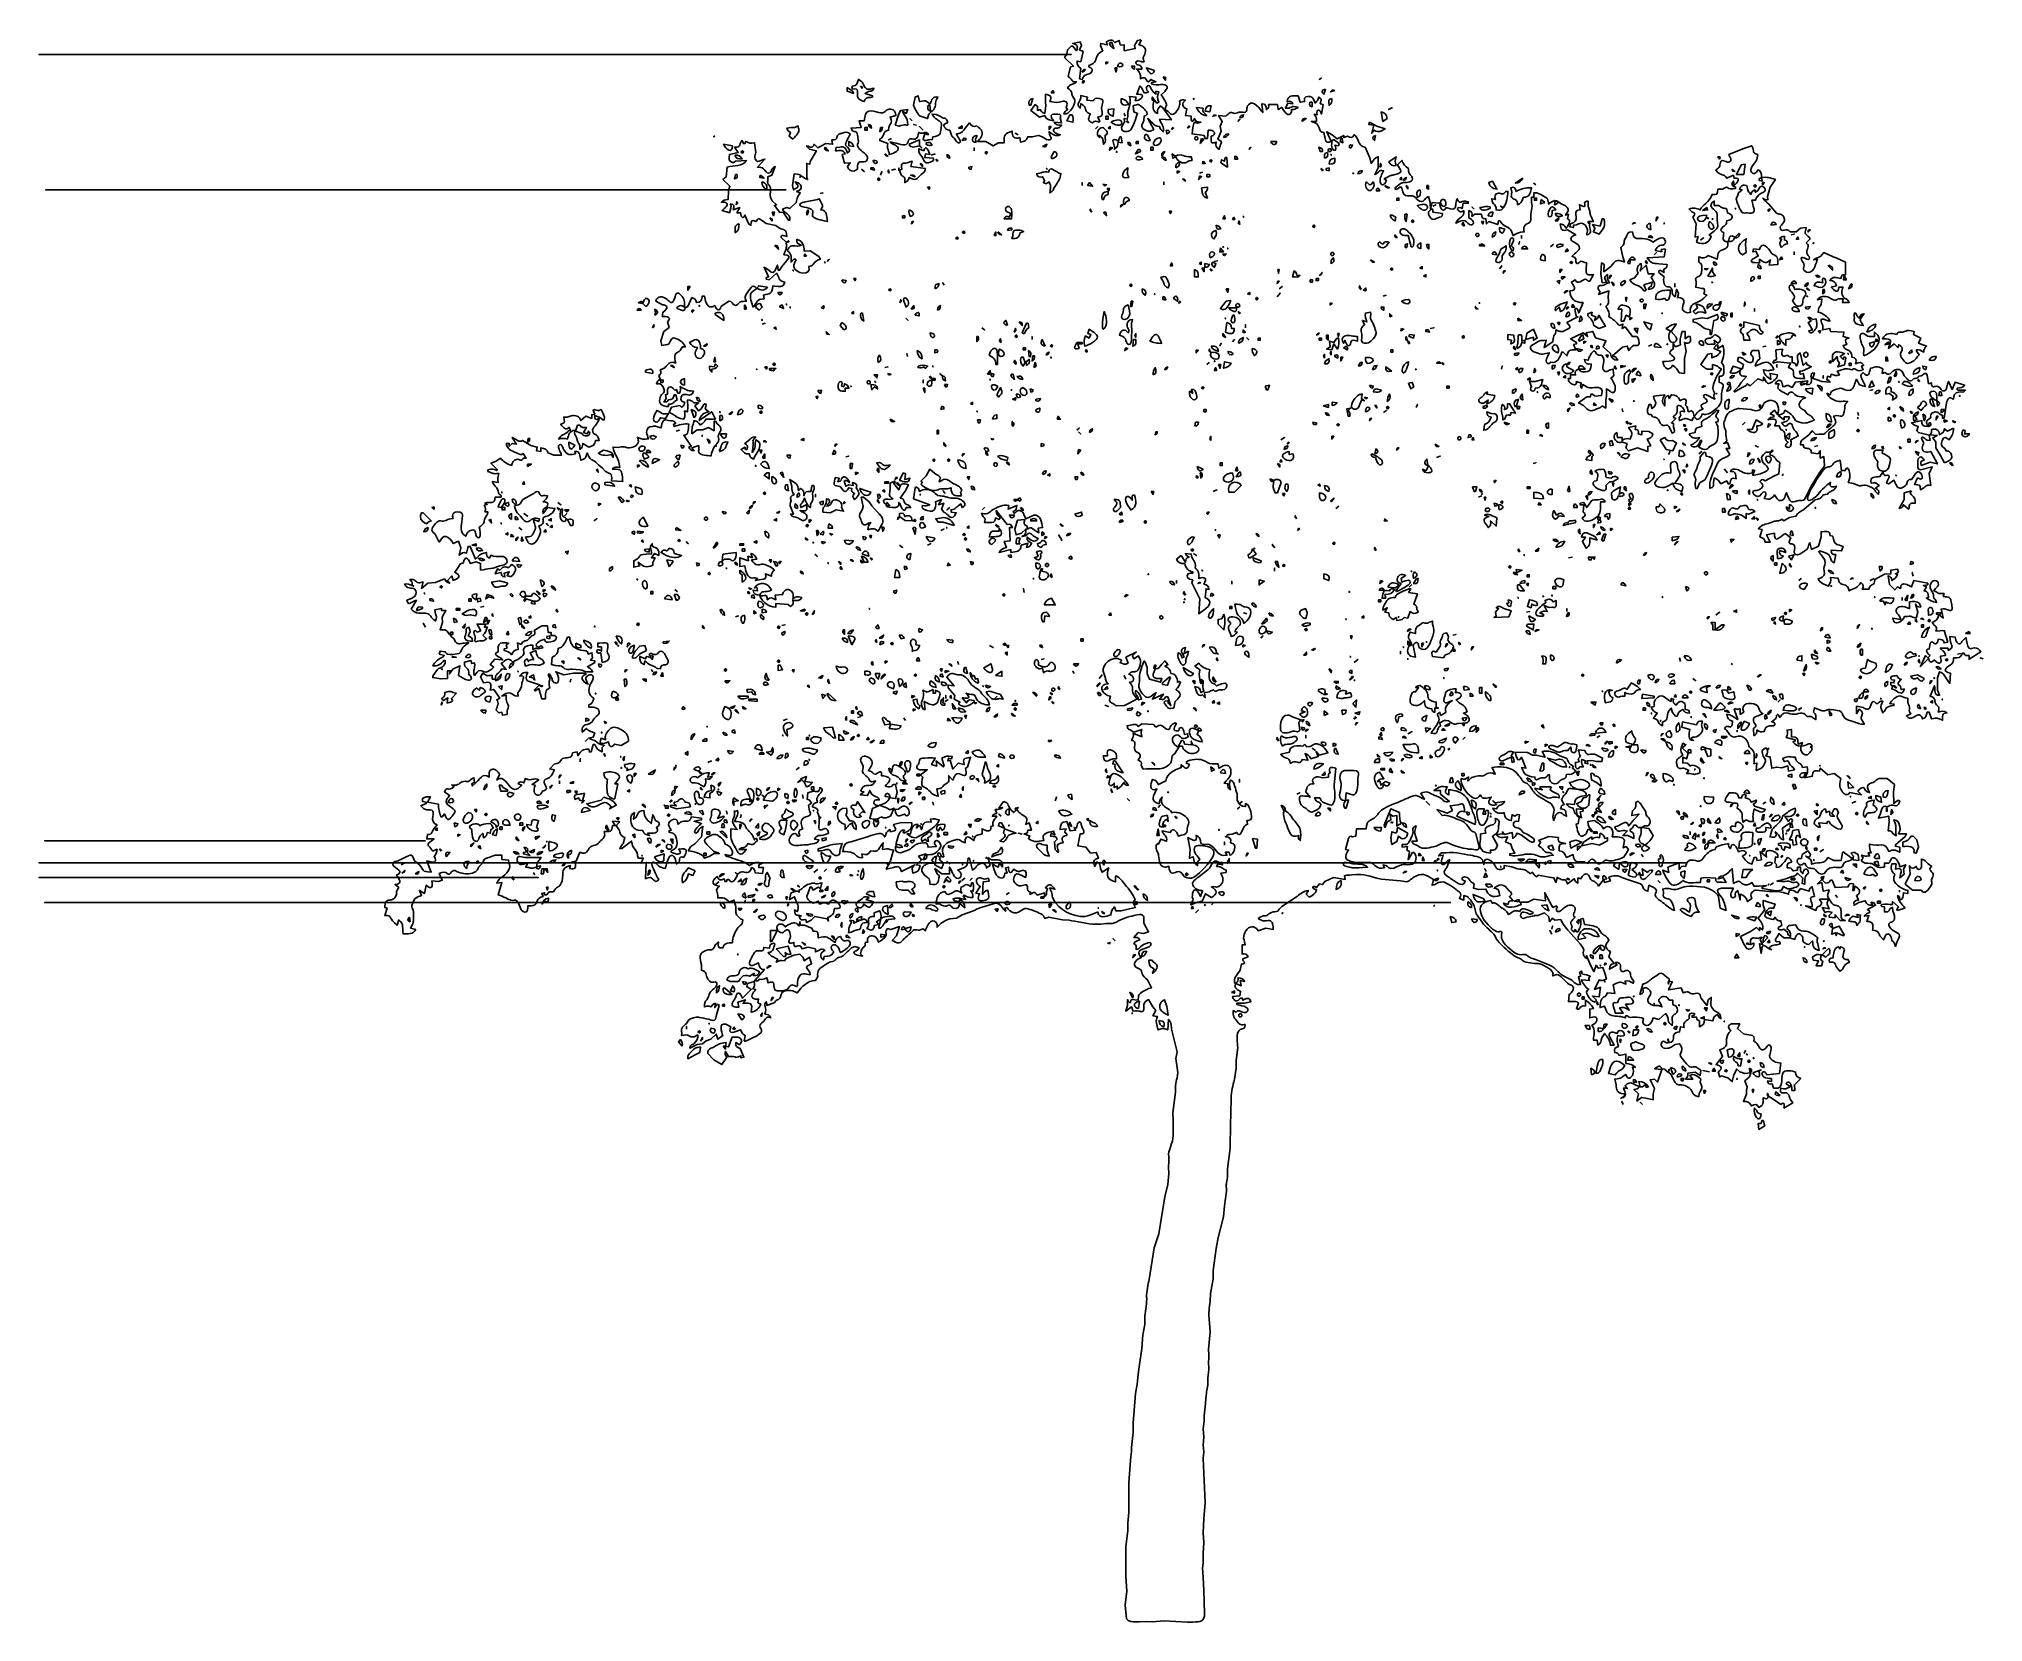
# Model space of a CAD drawing. Header units: centimetres. Extents: x -10.8 to 7.5, y -7.5 to 7.5.
import ezdxf

# ---------------------------------------------------------------- set-up
doc = ezdxf.new("R2010")
doc.units = ezdxf.units.CM
doc.header["$MEASUREMENT"] = 0
doc.layers.add('Layer 1', color=7, linetype='Continuous')

msp = doc.modelspace()

# ---------------------------------------------------------------- linework, layer by layer
at = {"layer": 'Layer 1'}
for points, knots in [([(-0.65764, 7.44736), (-0.65764, 7.44736), (-0.61588, 7.46824), (-0.61588, 7.46824), (-0.61588, 7.46824), (-0.60433, 7.41994), (-0.6147, 7.41716), (-0.56716, 7.42648), (-0.56716, 7.42648), (-0.56716, 7.42648), (-0.56716, 7.3708), (-0.56716, 7.3708), (-0.56716, 7.3708), (-0.56716, 7.3708), (-0.46277, 7.39168), (-0.46277, 7.39168), (-0.46277, 7.39168), (-0.46277, 7.39168), (-0.46973, 7.41952), (-0.46973, 7.41952), (-0.46973, 7.41952), (-0.46973, 7.41952), (-0.44189, 7.46824), (-0.44189, 7.46824), (-0.44189, 7.46824), (-0.44189, 7.46824), (-0.41405, 7.4752), (-0.41405, 7.4752), (-0.41405, 7.4752), (-0.41405, 7.4752), (-0.40709, 7.46824), (-0.40709, 7.46824), (-0.40709, 7.46824), (-0.40709, 7.46824), (-0.42797, 7.42648), (-0.42797, 7.42648), (-0.42797, 7.42648), (-0.4167, 7.42307), (-0.39763, 7.4182), (-0.38698, 7.41159), (-0.38698, 7.41159), (-0.34258, 7.3793), (-0.38315, 7.31973), (-0.38698, 7.30755), (-0.38698, 7.30755), (-0.38893, 7.29189), (-0.38392, 7.28083), (-0.37926, 7.26642), (-0.37926, 7.26642), (-0.4048, 7.26517), (-0.39847, 7.2676), (-0.42102, 7.27289), (-0.42102, 7.27289), (-0.45004, 7.27971), (-0.46264, 7.26322), (-0.45463, 7.24818), (-0.45463, 7.24818), (-0.4476, 7.23503), (-0.42818, 7.2383), (-0.41705, 7.23099), (-0.41705, 7.23099), (-0.40397, 7.22236), (-0.4032, 7.2106), (-0.40014, 7.19682), (-0.40014, 7.19682), (-0.40014, 7.19682), (-0.44886, 7.19682), (-0.44886, 7.19682), (-0.44886, 7.19682), (-0.41525, 7.15973), (-0.41455, 7.15743), (-0.41406, 7.10635), (-0.41406, 7.10635), (-0.40091, 7.11178), (-0.38323, 7.12159), (-0.36938, 7.11275), (-0.36938, 7.11275), (-0.35233, 7.10196), (-0.35212, 7.05561), (-0.32428, 7.08728), (-0.32428, 7.08728), (-0.32428, 7.08728), (-0.31662, 7.09939), (-0.31662, 7.09939), (-0.31662, 7.09939), (-0.31662, 7.09939), (-0.2679, 7.07851), (-0.2679, 7.07851), (-0.2679, 7.07851), (-0.2679, 7.07851), (-0.30966, 7.07155), (-0.30966, 7.07155), (-0.30966, 7.07155), (-0.30966, 7.07155), (-0.30966, 7.05763), (-0.30966, 7.05763), (-0.30966, 7.05763), (-0.24236, 7.0348), (-0.22636, 7.05986), (-0.1848, 7.04851), (-0.1848, 7.04851), (-0.14214, 7.03682), (-0.16503, 7.00641), (-0.1848, 6.98685), (-0.1848, 6.98685), (-0.1848, 6.98685), (-0.21918, 6.95324), (-0.21918, 6.95324), (-0.21918, 6.95324), (-0.20004, 6.93417), (-0.2038, 6.93355), (-0.19169, 6.91148), (-0.19169, 6.91148), (-0.16079, 6.85511), (-0.16204, 6.87682), (-0.18438, 6.81405), (-0.18438, 6.81405), (-0.13573, 6.79693), (-0.14241, 6.77118), (-0.11451, 6.76909), (-0.11451, 6.76909), (-0.08375, 6.76679), (-0.04791, 6.83019), (-0.04401, 6.8558), (-0.04401, 6.8558), (-0.0399, 6.87021), (-0.04297, 6.88336), (-0.04401, 6.89756), (-0.04401, 6.89756), (-0.0223, 6.90702), (-0.01374, 6.91245), (0.01048, 6.90452), (0.01048, 6.90452), (-0.02592, 6.87251), (-0.02425, 6.83701), (0.0244, 6.82101), (0.0244, 6.82101), (0.0244, 6.82101), (0.01048, 6.75838), (0.01048, 6.75838), (0.01048, 6.75838), (0.01048, 6.75838), (0.06616, 6.75142), (0.06616, 6.75142), (0.06616, 6.75142), (0.05843, 6.69825), (0.08133, 6.69192), (0.094, 6.73054), (0.094, 6.73054), (0.094, 6.73054), (0.11488, 6.7027), (0.11488, 6.7027), (0.11488, 6.7027), (0.11488, 6.7027), (0.15664, 6.69574), (0.15664, 6.69574), (0.15664, 6.69574), (0.1272, 6.68572), (0.12337, 6.6846), (0.09401, 6.69574), (0.09401, 6.69574), (0.09401, 6.69574), (0.081, 6.6441), (0.081, 6.6441), (0.081, 6.6441), (0.081, 6.6441), (0.07314, 6.58439), (0.07314, 6.58439), (0.07314, 6.58439), (0.07314, 6.58439), (0.18727, 6.57033), (0.18727, 6.57033), (0.18727, 6.57033), (0.18727, 6.57033), (0.19841, 6.54263), (0.19841, 6.54263), (0.19841, 6.54263), (0.19841, 6.54263), (0.21925, 6.54264), (0.21925, 6.54264), (0.21925, 6.54264), (0.21925, 6.54264), (0.22621, 6.61919), (0.22621, 6.61919), (0.22621, 6.61919), (0.28481, 6.62956), (0.31327, 6.57395), (0.25405, 6.56351), (0.25405, 6.56351), (0.25322, 6.51556), (0.24312, 6.48278), (0.30277, 6.50783), (0.30277, 6.50783), (0.29337, 6.47199), (0.29748, 6.45689), (0.33061, 6.43824), (0.33061, 6.43824), (0.3295, 6.49795), (0.38427, 6.4951), (0.31669, 6.53567), (0.31669, 6.53567), (0.31669, 6.53567), (0.3478, 6.61222), (0.3478, 6.61222), (0.3478, 6.61222), (0.3478, 6.61222), (0.34049, 6.65948), (0.34049, 6.65948), (0.34049, 6.65948), (0.34049, 6.65948), (0.35907, 6.70339), (0.35907, 6.70339), (0.35907, 6.70339), (0.35907, 6.70339), (0.32365, 6.75837), (0.32365, 6.75837), (0.32365, 6.75837), (0.32365, 6.75837), (0.39178, 6.75412), (0.39178, 6.75412), (0.39178, 6.75412), (0.40953, 6.76045), (0.41614, 6.78356), (0.43569, 6.7869), (0.43569, 6.7869), (0.4494, 6.7892), (0.46248, 6.77869), (0.47675, 6.77841), (0.47675, 6.77841), (0.49478, 6.77806), (0.50675, 6.79101), (0.53243, 6.79087), (0.53243, 6.79087), (0.54753, 6.79219), (0.56744, 6.78502), (0.57871, 6.79087), (0.57871, 6.79087), (0.60147, 6.80013), (0.57843, 6.83186), (0.60599, 6.86053), (0.60599, 6.86053), (0.65707, 6.91377), (0.71463, 6.81696), (0.74121, 6.7862), (0.74121, 6.7862), (0.74121, 6.7862), (0.73425, 6.86971), (0.73425, 6.86971), (0.73425, 6.86971), (0.77371, 6.86762), (0.77183, 6.84779), (0.77601, 6.81403), (0.77601, 6.81403), (0.79696, 6.83345), (0.79925, 6.834), (0.79689, 6.86275), (0.79689, 6.86275), (0.79689, 6.86275), (0.8804, 6.86277), (0.8804, 6.86277), (0.8804, 6.86277), (0.8804, 6.86277), (0.88736, 6.81405), (0.88736, 6.81405), (0.88736, 6.81405), (0.88736, 6.81405), (0.92216, 6.83493), (0.92216, 6.83493), (0.92216, 6.83493), (0.93497, 6.81141), (0.99161, 6.72358), (1.01152, 6.79331), (1.01152, 6.79331), (1.01152, 6.79331), (1.01152, 6.81405), (1.01152, 6.81405), (1.01152, 6.81405), (1.04569, 6.81523), (1.04799, 6.81565), (1.07527, 6.83493), (1.07527, 6.83493), (1.00742, 6.86207), (1.01284, 6.82038), (0.95696, 6.82797), (0.95696, 6.82797), (0.95696, 6.82797), (0.97784, 6.87669), (0.97784, 6.87669), (0.97784, 6.87669), (0.97784, 6.87669), (1.02656, 6.86973), (1.02656, 6.86973), (1.02656, 6.86973), (1.01014, 6.89847), (1.00158, 6.89506), (0.97088, 6.89061), (0.97088, 6.89061), (0.97582, 6.94977), (1.02711, 6.94615), (1.07527, 6.94629), (1.07527, 6.94629), (1.07527, 6.94629), (1.09615, 6.88366), (1.09615, 6.88366), (1.09615, 6.88366), (1.09615, 6.88366), (1.13714, 6.89062), (1.13714, 6.89062), (1.13714, 6.89062), (1.13658, 6.89974), (1.13324, 6.91442), (1.13714, 6.92326), (1.13714, 6.92326), (1.14375, 6.94435), (1.18941, 6.94226), (1.20465, 6.93224), (1.20465, 6.93224), (1.21954, 6.92236), (1.22873, 6.8932), (1.23534, 6.8767), (1.23534, 6.8767), (1.26005, 6.89758), (1.26032, 6.90224), (1.27014, 6.93238), (1.27014, 6.93238), (1.30167, 6.91415), (1.29373, 6.90078), (1.28406, 6.86975), (1.28406, 6.86975), (1.28406, 6.86975), (1.3119, 6.86279), (1.3119, 6.86279), (1.3119, 6.86279), (1.3119, 6.86279), (1.29798, 6.77232), (1.29798, 6.77232), (1.29798, 6.77232), (1.28295, 6.8225), (1.24377, 6.82466), (1.25622, 6.76536), (1.25622, 6.76536), (1.25622, 6.76536), (1.22838, 6.77232), (1.22838, 6.77232), (1.22838, 6.77232), (1.24947, 6.74114), (1.24877, 6.74038), (1.24926, 6.70273), (1.24926, 6.70273), (1.24926, 6.70273), (1.20053, 6.70271), (1.20053, 6.70271), (1.20053, 6.70271), (1.22746, 6.6945), (1.24382, 6.69164), (1.26136, 6.66715), (1.26136, 6.66715), (1.28697, 6.63131), (1.26741, 6.60716), (1.31885, 6.59832), (1.31885, 6.59832), (1.33785, 6.50924), (1.33263, 6.49254), (1.38844, 6.51481), (1.38844, 6.51481), (1.38844, 6.51481), (1.34668, 6.60528), (1.34668, 6.60528), (1.34668, 6.60528), (1.34668, 6.60528), (1.39679, 6.57647), (1.39679, 6.57647), (1.39679, 6.57647), (1.39679, 6.57647), (1.44377, 6.53708), (1.44377, 6.53708), (1.44377, 6.53708), (1.44377, 6.53708), (1.50675, 6.57049), (1.50675, 6.57049), (1.50675, 6.57049), (1.50675, 6.57049), (1.50675, 6.54961), (1.50675, 6.54961), (1.50675, 6.54961), (1.50675, 6.54961), (1.54155, 6.56353), (1.54155, 6.56353), (1.54155, 6.56353), (1.57308, 6.5446), (1.58567, 6.54321), (1.60418, 6.57745), (1.60418, 6.57745), (1.65478, 6.54899), (1.63244, 6.47174), (1.70857, 6.45914), (1.70857, 6.45914), (1.70857, 6.45914), (1.75346, 6.36052), (1.75346, 6.36052), (1.75346, 6.36052), (1.75346, 6.36052), (1.76425, 6.30603), (1.76425, 6.30603), (1.76425, 6.30603), (1.78958, 6.33825), (1.79285, 6.35649), (1.83322, 6.36866), (1.83322, 6.36866), (1.83322, 6.36866), (1.83322, 6.26462), (1.83322, 6.26462), (1.83322, 6.26462), (1.83322, 6.26462), (1.79905, 6.20164), (1.79905, 6.20164), (1.79905, 6.20164), (1.85292, 6.21876), (1.82348, 6.25133), (1.88256, 6.23644), (1.88256, 6.23644), (1.86815, 6.20352), (1.84623, 6.1706), (1.85096, 6.13219), (1.85096, 6.13219), (1.85444, 6.10379), (1.8859, 6.08431), (1.91039, 6.14597), (1.91039, 6.14597), (1.91039, 6.14597), (1.88951, 6.15989), (1.88951, 6.15989), (1.88951, 6.15989), (1.98924, 6.21751), (1.94261, 6.18133), (2.01471, 6.20756), (2.01471, 6.20756), (2.0264, 6.21181), (2.04575, 6.218), (2.04665, 6.2331), (2.04665, 6.2331), (2.04728, 6.24472), (2.02194, 6.27722), (2.01478, 6.29212), (2.01478, 6.29212), (2.01478, 6.29212), (2.05654, 6.33388), (2.05654, 6.33388), (2.05654, 6.33388), (2.07206, 6.2956), (2.0825, 6.27765), (2.11917, 6.25733), (2.11917, 6.25733), (2.11284, 6.1933), (2.15654, 6.19623), (2.15654, 6.16087), (2.15654, 6.16087), (2.15654, 6.12252), (2.08361, 6.12767), (2.06057, 6.12405), (2.06057, 6.12405), (2.0344, 6.11987), (2.02146, 6.09426), (1.9939, 6.07638), (1.9939, 6.07638), (1.9939, 6.07638), (1.9939, 6.06246), (1.9939, 6.06246), (1.9939, 6.06246), (2.01944, 6.06378), (2.01805, 6.06497), (2.03566, 6.08334), (2.03566, 6.08334), (2.03566, 6.08334), (2.04959, 6.08331), (2.04959, 6.08331), (2.04959, 6.08331), (2.0617, 6.05728), (2.06532, 6.01566), (2.09009, 6.003), (2.09009, 6.003), (2.11306, 5.99124), (2.14869, 6.00975), (2.17172, 5.99451), (2.17172, 5.99451), (2.18237, 5.98741), (2.21348, 5.94322), (2.24354, 5.9451), (2.24354, 5.9451), (2.26498, 5.94642), (2.2679, 5.9728), (2.30708, 5.99284), (2.30708, 5.99284), (2.30708, 5.99284), (2.32309, 5.93716), (2.32309, 5.93716), (2.32309, 5.93716), (2.32309, 5.93716), (2.32796, 5.87453), (2.32796, 5.87453), (2.32796, 5.87453), (2.32796, 5.87453), (2.34188, 5.93716), (2.34188, 5.93716), (2.34188, 5.93716), (2.34188, 5.93716), (2.41147, 5.9302), (2.41147, 5.9302), (2.41147, 5.9302), (2.41551, 5.8922), (2.43708, 5.83172), (2.4741, 5.88844), (2.4741, 5.88844), (2.49345, 5.88406), (2.5375, 5.86666), (2.55344, 5.87988), (2.55344, 5.87988), (2.57181, 5.89512), (2.5565, 5.9288), (2.57849, 5.97195), (2.57849, 5.97195), (2.60591, 5.90744), (2.60925, 5.96471), (2.68288, 5.94411), (2.68288, 5.94411), (2.68288, 5.94411), (2.68288, 5.93019), (2.68288, 5.93019), (2.68288, 5.93019), (2.68288, 5.93019), (2.63418, 5.93021), (2.63418, 5.93021), (2.63418, 5.93021), (2.63418, 5.93021), (2.62722, 5.88149), (2.62722, 5.88149), (2.62722, 5.88149), (2.62722, 5.88149), (2.60648, 5.88824), (2.60648, 5.88824), (2.60648, 5.88824), (2.56577, 5.89583), (2.58164, 5.85762), (2.60648, 5.84996), (2.60648, 5.84996), (2.62123, 5.84537), (2.6298, 5.85316), (2.64114, 5.86061), (2.64114, 5.86061), (2.65068, 5.79463), (2.595, 5.80584), (2.56459, 5.7423), (2.56459, 5.7423), (2.58902, 5.7519), (2.62702, 5.7748), (2.65311, 5.76241), (2.65311, 5.76241), (2.66926, 5.75475), (2.68916, 5.72546), (2.70997, 5.72455), (2.70997, 5.72455), (2.72702, 5.72385), (2.73502, 5.74125), (2.72987, 5.75594), (2.72987, 5.75594), (2.72368, 5.77369), (2.70509, 5.78273), (2.68985, 5.79102), (2.68985, 5.79102), (2.68985, 5.79102), (2.68985, 5.86061), (2.68985, 5.86061), (2.68985, 5.86061), (2.7236, 5.84927), (2.72005, 5.8373), (2.71769, 5.80493), (2.71769, 5.80493), (2.71769, 5.80493), (2.74553, 5.82581), (2.74553, 5.82581), (2.74553, 5.82581), (2.74553, 5.82581), (2.80817, 5.82581), (2.80817, 5.82581), (2.80817, 5.82581), (2.81102, 5.79101), (2.81367, 5.78343), (2.84993, 5.78405), (2.84993, 5.78405), (2.84993, 5.78405), (2.85689, 5.73533), (2.85689, 5.73533), (2.85689, 5.73533), (2.85689, 5.73533), (2.87777, 5.75621), (2.87777, 5.75621), (2.87777, 5.75621), (2.87777, 5.75621), (2.96128, 5.72837), (2.96128, 5.72837), (2.96128, 5.72837), (2.96128, 5.72837), (2.96824, 5.76317), (2.96824, 5.76317), (2.96824, 5.76317), (2.96824, 5.76317), (2.98215, 5.76318), (2.98215, 5.76318), (2.98215, 5.76318), (3.04409, 5.67751), (3.07861, 5.72762), (3.10741, 5.624), (3.10741, 5.624), (3.15397, 5.64968), (3.15696, 5.65754), (3.2118, 5.6588), (3.2118, 5.6588), (3.20755, 5.68434), (3.20261, 5.70424), (3.22377, 5.72457), (3.22377, 5.72457), (3.24019, 5.74023), (3.26657, 5.73898), (3.2745, 5.77029), (3.2745, 5.77029), (3.2745, 5.77029), (3.2745, 5.82583), (3.2745, 5.82583), (3.2745, 5.82583), (3.2745, 5.82583), (3.28668, 5.90238), (3.28668, 5.90238), (3.28668, 5.90238), (3.28668, 5.90238), (3.28118, 5.93718), (3.28118, 5.93718), (3.28118, 5.93718), (3.28118, 5.93718), (3.28118, 5.9859), (3.28118, 5.9859), (3.28118, 5.9859), (3.28118, 5.9859), (3.30228, 5.98589), (3.30228, 5.98589), (3.30228, 5.98589), (3.30228, 5.98589), (3.30228, 6.02806), (3.30228, 6.02806), (3.30228, 6.02806), (3.31195, 6.02862), (3.32024, 6.03043), (3.33012, 6.02806), (3.33012, 6.02806), (3.34703, 6.02514), (3.42449, 5.98505), (3.43277, 5.97016), (3.43277, 5.97016), (3.43876, 5.95937), (3.43966, 5.93627), (3.44147, 5.9227), (3.44147, 5.9227), (3.51322, 5.9836), (3.52707, 5.94163), (3.56673, 5.9227), (3.56673, 5.9227), (3.58796, 5.9117), (3.62171, 5.90071), (3.62679, 5.87378), (3.62679, 5.87378), (3.63083, 5.85248), (3.61148, 5.83676), (3.60153, 5.81887), (3.60153, 5.81887), (3.60153, 5.81887), (3.62937, 5.82583), (3.62937, 5.82583), (3.62937, 5.82583), (3.62937, 5.82583), (3.62241, 5.78407), (3.62241, 5.78407), (3.62241, 5.78407), (3.66271, 5.7673), (3.62742, 5.71608), (3.60849, 5.6936), (3.60849, 5.6936), (3.59081, 5.72318), (3.58761, 5.72965), (3.55281, 5.73536), (3.55281, 5.73536), (3.55455, 5.68532), (3.56958, 5.65922), (3.6224, 5.67968), (3.6224, 5.67968), (3.6224, 5.67968), (3.69895, 5.63096), (3.69895, 5.63096), (3.69895, 5.63096), (3.67821, 5.62866), (3.63806, 5.605), (3.65538, 5.58002), (3.65538, 5.58002), (3.66575, 5.5652), (3.73423, 5.54731), (3.73555, 5.5066), (3.73555, 5.5066), (3.73624, 5.48398), (3.69031, 5.46143), (3.66415, 5.42914), (3.66415, 5.42914), (3.68071, 5.42315), (3.69352, 5.41968), (3.69909, 5.40054), (3.69909, 5.40054), (3.70271, 5.3885), (3.69603, 5.36748), (3.70862, 5.36191), (3.70862, 5.36191), (3.72303, 5.35544), (3.73472, 5.37861), (3.74885, 5.38119), (3.74885, 5.38119), (3.76068, 5.38335), (3.77321, 5.37117), (3.80334, 5.36651), (3.80334, 5.36651), (3.79986, 5.34034), (3.78483, 5.27179), (3.81246, 5.25558), (3.81246, 5.25558), (3.82457, 5.24897), (3.85171, 5.25405), (3.86598, 5.25558), (3.86598, 5.25558), (3.86598, 5.25558), (3.83118, 5.19253), (3.83118, 5.19253), (3.83118, 5.19253), (3.83118, 5.19253), (3.81727, 5.19251), (3.81727, 5.19251), (3.81727, 5.19251), (3.8092, 5.20114), (3.80238, 5.21193), (3.78881, 5.212), (3.78881, 5.212), (3.76898, 5.21214), (3.7149, 5.15062), (3.692, 5.20643), (3.692, 5.20643), (3.692, 5.20643), (3.6572, 5.18555), (3.6572, 5.18555), (3.6572, 5.18555), (3.67446, 5.15013), (3.72171, 5.10844), (3.64328, 5.10204), (3.64328, 5.10204), (3.64572, 5.02444), (3.69471, 4.99166), (3.76854, 4.99069), (3.76854, 4.99069), (3.76854, 4.99069), (3.72678, 4.89326), (3.72678, 4.89326), (3.72678, 4.89326), (3.72337, 4.90391), (3.71662, 4.94149), (3.70026, 4.93766), (3.70026, 4.93766), (3.6949, 4.93641), (3.69212, 4.93154), (3.69093, 4.92666), (3.69093, 4.92666), (3.6887, 4.91747), (3.70311, 4.86597), (3.70589, 4.8515), (3.70589, 4.8515), (3.70589, 4.8515), (3.61542, 4.80278), (3.61542, 4.80278), (3.61542, 4.80278), (3.61542, 4.80278), (3.64326, 4.76798), (3.64326, 4.76798), (3.64326, 4.76798), (3.64326, 4.76798), (3.64326, 4.75406), (3.64326, 4.75406), (3.64326, 4.75406), (3.57067, 4.71467), (3.58202, 4.70646), (3.51103, 4.73318), (3.51103, 4.73318), (3.51597, 4.67298), (3.48138, 4.70339), (3.48319, 4.62183), (3.48319, 4.62183), (3.48319, 4.62183), (3.39968, 4.56615), (3.39968, 4.56615), (3.39968, 4.56615), (3.39968, 4.56615), (3.42056, 4.63574), (3.42056, 4.63574), (3.42056, 4.63574), (3.34595, 4.62927), (3.36843, 4.64152), (3.30232, 4.5992), (3.30232, 4.5992), (3.28764, 4.58987), (3.26488, 4.58062), (3.27086, 4.55904), (3.27086, 4.55904), (3.27956, 4.52765), (3.35709, 4.50225), (3.38576, 4.50357), (3.38576, 4.50357), (3.38576, 4.50357), (3.44839, 4.51742), (3.44839, 4.51742), (3.44839, 4.51742), (3.43962, 4.49557), (3.42132, 4.4655), (3.42062, 4.44288), (3.42062, 4.44288), (3.41958, 4.40975), (3.44094, 4.40899), (3.46231, 4.42694), (3.46231, 4.42694), (3.52404, 4.41086), (3.55118, 4.47573), (3.5667, 4.52437), (3.5667, 4.52437), (3.5667, 4.52437), (3.58065, 4.5244), (3.58065, 4.5244), (3.58065, 4.5244), (3.58065, 4.5244), (3.61545, 4.4896), (3.61545, 4.4896), (3.61545, 4.4896), (3.63299, 4.54715), (3.63995, 4.54507), (3.69896, 4.54528), (3.69896, 4.54528), (3.69896, 4.54528), (3.67808, 4.594), (3.67808, 4.594), (3.67808, 4.594), (3.67808, 4.594), (3.70592, 4.60096), (3.70592, 4.60096), (3.70592, 4.60096), (3.70592, 4.60096), (3.70592, 4.61488), (3.70592, 4.61488), (3.70592, 4.61488), (3.70592, 4.61488), (3.65024, 4.64968), (3.65024, 4.64968), (3.65024, 4.64968), (3.65024, 4.64968), (3.76855, 4.70536), (3.76855, 4.70536), (3.76855, 4.70536), (3.76855, 4.70536), (3.81031, 4.67056), (3.81031, 4.67056), (3.81031, 4.67056), (3.81031, 4.67056), (3.79639, 4.70536), (3.79639, 4.70536), (3.79639, 4.70536), (3.79639, 4.70536), (3.85902, 4.71928), (3.85902, 4.71928), (3.85902, 4.71928), (3.85902, 4.71928), (3.88491, 4.65992), (3.88491, 4.65992), (3.88491, 4.65992), (3.88491, 4.65992), (3.98429, 4.62881), (3.98429, 4.62881), (3.98429, 4.62881), (3.98429, 4.62881), (3.95645, 4.57313), (3.95645, 4.57313), (3.95645, 4.57313), (3.95645, 4.57313), (4.02604, 4.5105), (4.02604, 4.5105), (4.02604, 4.5105), (4.0323, 4.47341), (4.05583, 4.44446), (4.09563, 4.44787), (4.09563, 4.44787), (4.07962, 4.47432), (4.07691, 4.48037), (4.04691, 4.48963), (4.04691, 4.48963), (4.04691, 4.48963), (4.13933, 4.57043), (4.13933, 4.57043), (4.13933, 4.57043), (4.13933, 4.57043), (4.1861, 4.5801), (4.1861, 4.5801), (4.1861, 4.5801), (4.1861, 4.5801), (4.20002, 4.53834), (4.20002, 4.53834), (4.20002, 4.53834), (4.20983, 4.55024), (4.23022, 4.57996), (4.24324, 4.58511), (4.24324, 4.58511), (4.25952, 4.59158), (4.2795, 4.57808), (4.29265, 4.59158), (4.29265, 4.59158), (4.30747, 4.60675), (4.29286, 4.65964), (4.27476, 4.66953), (4.27476, 4.66953), (4.26474, 4.67329), (4.24595, 4.67106), (4.23481, 4.66953), (4.23481, 4.66953), (4.23481, 4.66953), (4.16522, 4.76105), (4.16522, 4.76105), (4.16522, 4.76105), (4.16522, 4.76105), (4.13738, 4.74713), (4.13738, 4.74713), (4.13738, 4.74713), (4.13738, 4.74713), (4.14434, 4.78889), (4.14434, 4.78889), (4.14434, 4.78889), (4.14434, 4.78889), (4.10954, 4.77497), (4.10954, 4.77497), (4.10954, 4.77497), (4.08908, 4.80121), (4.04162, 4.84394), (4.01211, 4.85848), (4.01211, 4.85848), (4.01872, 4.91193), (4.00376, 4.90914), (3.98427, 4.95591), (3.98427, 4.95591), (4.02533, 4.9928), (4.00417, 5.00066), (4.00591, 5.04638), (4.00591, 5.04638), (4.00591, 5.04638), (4.0121, 5.10206), (4.0121, 5.10206), (4.0121, 5.10206), (4.0121, 5.10206), (3.91467, 5.06726), (3.91467, 5.06726), (3.91467, 5.06726), (3.91467, 5.06726), (3.92859, 5.0951), (3.92859, 5.0951), (3.92859, 5.0951), (3.91537, 5.10603), (3.89964, 5.13526), (3.91878, 5.14897), (3.91878, 5.14897), (3.92929, 5.15649), (3.94634, 5.15134), (3.96311, 5.15642), (3.96311, 5.15642), (3.98844, 5.16414), (3.9819, 5.17298), (4.01906, 5.17862), (4.01906, 5.17862), (4.01906, 5.17862), (3.99818, 5.21342), (3.99818, 5.21342), (3.99818, 5.21342), (3.99818, 5.21342), (3.99818, 5.25518), (3.99818, 5.25518), (3.99818, 5.25518), (3.95642, 5.2295), (3.97347, 5.22073), (3.99122, 5.18559), (3.99122, 5.18559), (3.99122, 5.18559), (3.94946, 5.17863), (3.94946, 5.17863), (3.94946, 5.17863), (3.94946, 5.17863), (3.93464, 5.26214), (3.93464, 5.26214), (3.93464, 5.26214), (3.93464, 5.26214), (3.9425, 5.36653), (3.9425, 5.36653), (3.9425, 5.36653), (3.98586, 5.35129), (3.96011, 5.33333), (3.96338, 5.28302), (3.96338, 5.28302), (3.96338, 5.28302), (4.03151, 5.33361), (4.03151, 5.33361), (4.03151, 5.33361), (4.05169, 5.35254), (4.06512, 5.38476), (4.09561, 5.38984), (4.09561, 5.38984), (4.11196, 5.39255), (4.13973, 5.37829), (4.15824, 5.37348), (4.15824, 5.37348), (4.15824, 5.37348), (4.14161, 5.43611), (4.14161, 5.43611), (4.14161, 5.43611), (4.14161, 5.43611), (4.12345, 5.51266), (4.12345, 5.51266), (4.12345, 5.51266), (4.16834, 5.54968), (4.14962, 5.55101), (4.15832, 5.58107), (4.15832, 5.58107), (4.1625, 5.59541), (4.17259, 5.60452), (4.17941, 5.61761), (4.17941, 5.61761), (4.19604, 5.64962), (4.18393, 5.657), (4.23481, 5.65881), (4.23481, 5.65881), (4.24734, 5.57258), (4.28596, 5.60327), (4.35312, 5.59492), (4.35312, 5.59492), (4.38451, 5.59095), (4.40441, 5.57926), (4.42967, 5.56138), (4.42967, 5.56138), (4.44484, 5.57662), (4.49147, 5.60237), (4.51304, 5.60342), (4.51304, 5.60342), (4.53907, 5.60467), (4.55438, 5.57238), (4.54394, 5.55046), (4.54394, 5.55046), (4.53475, 5.53125), (4.50914, 5.53605), (4.49244, 5.52944), (4.49244, 5.52944), (4.46954, 5.52039), (4.46154, 5.50508), (4.45054, 5.48483), (4.45054, 5.48483), (4.45054, 5.48483), (4.51318, 5.47091), (4.51318, 5.47091), (4.51318, 5.47091), (4.51318, 5.47091), (4.50622, 5.49179), (4.50622, 5.49179), (4.50622, 5.49179), (4.50622, 5.49179), (4.54102, 5.49875), (4.54102, 5.49875), (4.54102, 5.49875), (4.54102, 5.49875), (4.54798, 5.49179), (4.54798, 5.49179), (4.54798, 5.49179), (4.54798, 5.49179), (4.53406, 5.4222), (4.53406, 5.4222), (4.53406, 5.4222), (4.53406, 5.4222), (4.37399, 5.41524), (4.37399, 5.41524), (4.37399, 5.41524), (4.41804, 5.35713), (4.41644, 5.36374), (4.48534, 5.35894), (4.48534, 5.35894), (4.48534, 5.35894), (4.56189, 5.35261), (4.56189, 5.35261), (4.56189, 5.35261), (4.55918, 5.3199), (4.55716, 5.31712), (4.52709, 5.30389), (4.52709, 5.30389), (4.52709, 5.30389), (4.53405, 5.27605), (4.53405, 5.27605), (4.53405, 5.27605), (4.53405, 5.27605), (4.49229, 5.29693), (4.49229, 5.29693), (4.49229, 5.29693), (4.49229, 5.29693), (4.48533, 5.28997), (4.48533, 5.28997), (4.48533, 5.28997), (4.48533, 5.28997), (4.48533, 5.27605), (4.48533, 5.27605), (4.48533, 5.27605), (4.48533, 5.27605), (4.53405, 5.23429), (4.53405, 5.23429), (4.53405, 5.23429), (4.52598, 5.20513), (4.52347, 5.16003), (4.55458, 5.14284), (4.55458, 5.14284), (4.57379, 5.13226), (4.58792, 5.14862), (4.60072, 5.1276), (4.60072, 5.1276), (4.62076, 5.09482), (4.59404, 5.07144), (4.63844, 5.04638), (4.63844, 5.04638), (4.63844, 5.04638), (4.65236, 5.11597), (4.65236, 5.11597), (4.65236, 5.11597), (4.67289, 5.08089), (4.6731, 5.07735), (4.65932, 5.03942), (4.65932, 5.03942), (4.67707, 5.03698), (4.70268, 5.03831), (4.71374, 5.02244), (4.71374, 5.02244), (4.74283, 4.98075), (4.66669, 4.93037), (4.73601, 4.90093), (4.73601, 4.90093), (4.74311, 4.89794), (4.74902, 4.89648), (4.75675, 4.89606), (4.75675, 4.89606), (4.76698, 4.8955), (4.77491, 4.89815), (4.78459, 4.90024), (4.78459, 4.90024), (4.76573, 4.98222), (4.83693, 4.98347), (4.88007, 5.00992), (4.88007, 5.00992), (4.89629, 5.01994), (4.92336, 5.04653), (4.93769, 5.06031), (4.93769, 5.06031), (4.93769, 5.06031), (4.90985, 5.07423), (4.90985, 5.07423), (4.90985, 5.07423), (4.9182, 5.0958), (4.92711, 5.13603), (4.88897, 5.12295), (4.88897, 5.12295), (4.88897, 5.12295), (4.8333, 5.13687), (4.8333, 5.13687), (4.8333, 5.13687), (4.8333, 5.13687), (4.83817, 5.17167), (4.83817, 5.17167), (4.83817, 5.17167), (4.83907, 5.19638), (4.82697, 5.21016), (4.83441, 5.22331), (4.83441, 5.22331), (4.84151, 5.23584), (4.86385, 5.23514), (4.87818, 5.25122), (4.87818, 5.25122), (4.89238, 5.26709), (4.89648, 5.33327), (4.88653, 5.35165), (4.88653, 5.35165), (4.87943, 5.36466), (4.87282, 5.36682), (4.86113, 5.3735), (4.86113, 5.3735), (4.86113, 5.3735), (4.86113, 5.42222), (4.86113, 5.42222), (4.86113, 5.42222), (4.8976, 5.40851), (4.92203, 5.40879), (4.9516, 5.43614), (4.9516, 5.43614), (4.9516, 5.43614), (5.03511, 5.40134), (5.03511, 5.40134), (5.03511, 5.40134), (5.03991, 5.42103), (5.04096, 5.45966), (5.0532, 5.47226), (5.0532, 5.47226), (5.07603, 5.49578), (5.12989, 5.49279), (5.13609, 5.53371), (5.13609, 5.53371), (5.13748, 5.54311), (5.13414, 5.55869), (5.13254, 5.56837), (5.13254, 5.56837), (5.07443, 5.56733), (5.0944, 5.61027), (5.09774, 5.65188), (5.09774, 5.65188), (5.02891, 5.67596), (5.10971, 5.71987), (5.11347, 5.72447), (5.11347, 5.72447), (5.12363, 5.73679), (5.12384, 5.74834), (5.12558, 5.76323), (5.12558, 5.76323), (5.19065, 5.77687), (5.19824, 5.8171), (5.13254, 5.83978), (5.13254, 5.83978), (5.12781, 5.8974), (5.1109, 5.87305), (5.07909, 5.8887), (5.07909, 5.8887), (5.04492, 5.90547), (5.07401, 5.91006), (5.00727, 5.90937), (5.00727, 5.90937), (5.00727, 5.90937), (5.00727, 5.95113), (5.00727, 5.95113), (5.00727, 5.95113), (5.00727, 5.95113), (4.98883, 5.93568), (4.98883, 5.93568), (4.98883, 5.93568), (4.94861, 5.89051), (5.01632, 5.87423), (5.03107, 5.83797), (5.03107, 5.83797), (5.03692, 5.82349), (5.03455, 5.79385), (5.03538, 5.77714), (5.03538, 5.77714), (5.03538, 5.77714), (5.04262, 5.71478), (5.04262, 5.71478), (5.04262, 5.71478), (5.03698, 5.68799), (4.98228, 5.64379), (4.95855, 5.63099), (4.95855, 5.63099), (4.95855, 5.63099), (4.97943, 5.61707), (4.97943, 5.61707), (4.97943, 5.61707), (4.94937, 5.54448), (4.91172, 5.5353), (4.84025, 5.56139), (4.84025, 5.56139), (4.84025, 5.56139), (4.85417, 5.61707), (4.85417, 5.61707), (4.85417, 5.61707), (4.85417, 5.61707), (4.82633, 5.61011), (4.82633, 5.61011), (4.82633, 5.61011), (4.82633, 5.61011), (4.83816, 5.73537), (4.83816, 5.73537), (4.83816, 5.73537), (4.83816, 5.73537), (4.80545, 5.798), (4.80545, 5.798), (4.80545, 5.798), (4.84971, 5.85221), (4.80315, 5.8273), (4.77065, 5.87455), (4.77065, 5.87455), (4.80928, 5.8893), (4.83781, 5.88332), (4.87504, 5.86759), (4.87504, 5.86759), (4.89905, 5.92368), (4.95688, 5.9264), (4.98639, 6.01374), (4.98639, 6.01374), (5.03406, 6.00518), (5.04039, 6.01513), (5.04207, 6.06246), (5.04207, 6.06246), (5.08912, 6.06023), (5.08369, 6.06267), (5.12558, 6.08334), (5.12558, 6.08334), (5.15516, 6.05655), (5.1704, 6.06859), (5.20909, 6.06942), (5.20909, 6.06942), (5.20909, 6.06942), (5.20909, 6.08334), (5.20909, 6.08334), (5.20909, 6.08334), (5.17228, 6.08981), (5.1665, 6.1093), (5.18821, 6.13902), (5.18821, 6.13902), (5.18821, 6.13902), (5.19517, 6.09726), (5.19517, 6.09726), (5.19517, 6.09726), (5.22377, 6.12016), (5.26755, 6.17883), (5.19517, 6.16685), (5.19517, 6.16685), (5.19517, 6.16685), (5.18821, 6.19469), (5.18821, 6.19469), (5.18821, 6.19469), (5.18821, 6.19469), (5.12558, 6.16685), (5.12558, 6.16685), (5.12558, 6.16685), (5.0976, 6.21668), (5.07123, 6.17847), (5.02119, 6.2434), (5.02119, 6.2434), (5.03678, 6.25349), (5.05125, 6.26073), (5.05877, 6.27889), (5.05877, 6.27889), (5.06489, 6.29357), (5.06079, 6.31744), (5.07408, 6.3283), (5.07408, 6.3283), (5.09844, 6.34688), (5.14006, 6.29649), (5.16031, 6.3283), (5.16031, 6.3283), (5.16866, 6.34013), (5.16442, 6.3489), (5.16031, 6.35969), (5.16031, 6.35969), (5.15279, 6.37451), (5.15203, 6.37159), (5.14646, 6.38955), (5.14646, 6.38955), (5.14646, 6.38955), (5.27869, 6.443), (5.27869, 6.443), (5.27869, 6.443), (5.27869, 6.443), (5.3622, 6.47306), (5.3622, 6.47306), (5.3622, 6.47306), (5.39741, 6.41711), (5.35211, 6.40694), (5.41787, 6.38955), (5.41787, 6.38955), (5.41627, 6.37027), (5.41474, 6.34626), (5.40416, 6.32949), (5.40416, 6.32949), (5.38808, 6.30402), (5.35851, 6.28265), (5.35357, 6.24973), (5.35357, 6.24973), (5.35065, 6.2301), (5.3654, 6.20067), (5.38885, 6.21083), (5.38885, 6.21083), (5.40193, 6.21647), (5.41042, 6.23213), (5.41787, 6.2434), (5.41787, 6.2434), (5.41787, 6.2434), (5.43186, 6.24338), (5.43186, 6.24338), (5.43186, 6.24338), (5.45162, 6.21401), (5.45865, 6.20956), (5.45274, 6.17379), (5.45274, 6.17379), (5.50229, 6.17734), (5.53855, 6.17226), (5.58497, 6.15291), (5.58497, 6.15291), (5.58497, 6.15291), (5.53451, 6.08241), (5.53451, 6.08241), (5.53451, 6.08241), (5.53451, 6.08241), (5.50974, 5.99284), (5.50974, 5.99284), (5.50974, 5.99284), (5.50974, 5.99284), (5.51538, 5.965), (5.51538, 5.965), (5.51538, 5.965), (5.48817, 5.96166), (5.48921, 5.96361), (5.46666, 5.97892), (5.46666, 5.97892), (5.4945, 5.94099), (5.50083, 5.94607), (5.52268, 5.92074), (5.52268, 5.92074), (5.52268, 5.92074), (5.5945, 5.83716), (5.5945, 5.83716), (5.5945, 5.83716), (5.61719, 5.82046), (5.64635, 5.83737), (5.66625, 5.7977), (5.66625, 5.7977), (5.69353, 5.74328), (5.61656, 5.72205), (5.63305, 5.68795), (5.63305, 5.68795), (5.65121, 5.65037), (5.69012, 5.7041), (5.72415, 5.66053), (5.72415, 5.66053), (5.72415, 5.66053), (5.78074, 5.66053), (5.78074, 5.66053), (5.78074, 5.66053), (5.78074, 5.66053), (5.82278, 5.69345), (5.82278, 5.69345), (5.82278, 5.69345), (5.82278, 5.69345), (5.87727, 5.70055), (5.87727, 5.70055), (5.87727, 5.70055), (5.86954, 5.64425), (5.8479, 5.65176), (5.91207, 5.60312), (5.91207, 5.60312), (5.91207, 5.60312), (5.91207, 5.5892), (5.91207, 5.5892), (5.91207, 5.5892), (5.91207, 5.5892), (5.87727, 5.5544), (5.87727, 5.5544), (5.87727, 5.5544), (5.91854, 5.52642), (5.87275, 5.49524), (5.88256, 5.45843), (5.88256, 5.45843), (5.88701, 5.44152), (5.9065, 5.43226), (5.90692, 5.41549), (5.90692, 5.41549), (5.90797, 5.36545), (5.83301, 5.44465), (5.82932, 5.40686), (5.82932, 5.40686), (5.82765, 5.38974), (5.84874, 5.37269), (5.85514, 5.35759), (5.85514, 5.35759), (5.86022, 5.33734), (5.84505, 5.3189), (5.85514, 5.2985), (5.85514, 5.2985), (5.86642, 5.28131), (5.89321, 5.27324), (5.91165, 5.27734), (5.91165, 5.27734), (5.94638, 5.28507), (5.97477, 5.3692), (5.98166, 5.40128), (5.98166, 5.40128), (5.98166, 5.40128), (5.94686, 5.39432), (5.94686, 5.39432), (5.94686, 5.39432), (5.98367, 5.42954), (5.99467, 5.40037), (6.04429, 5.46391), (6.04429, 5.46391), (6.04429, 5.46391), (6.13073, 5.42487), (6.13073, 5.42487), (6.13073, 5.42487), (6.13073, 5.42487), (6.16073, 5.41527), (6.16073, 5.41527), (6.16073, 5.41527), (6.16073, 5.41527), (6.24689, 5.37344), (6.24689, 5.37344), (6.24689, 5.37344), (6.24689, 5.37344), (6.24689, 5.32472), (6.24689, 5.32472), (6.24689, 5.32472), (6.24689, 5.32472), (6.24689, 5.25513), (6.24689, 5.25513), (6.24689, 5.25513), (6.21383, 5.25569), (6.2098, 5.25221), (6.20437, 5.22033), (6.20437, 5.22033), (6.16011, 5.22618), (6.12441, 5.24643), (6.09998, 5.19945), (6.09998, 5.19945), (6.13853, 5.19632), (6.15134, 5.18866), (6.16261, 5.15073), (6.16261, 5.15073), (6.16261, 5.15073), (6.11389, 5.13681), (6.11389, 5.13681), (6.11389, 5.13681), (6.13769, 5.10466), (6.18474, 5.0677), (6.18348, 5.13681), (6.18348, 5.13681), (6.18348, 5.13681), (6.22524, 5.13682), (6.22524, 5.13682), (6.22524, 5.13682), (6.21139, 5.10272), (6.20283, 5.07425), (6.23025, 5.04155), (6.23025, 5.04155), (6.25224, 5.01531), (6.26686, 5.03473), (6.28091, 4.99068), (6.28091, 4.99068), (6.28091, 4.99068), (6.21828, 4.99067), (6.21828, 4.99067), (6.21828, 4.99067), (6.21828, 4.99067), (6.22524, 5.02547), (6.22524, 5.02547), (6.22524, 5.02547), (6.22524, 5.02547), (6.17652, 5.02547), (6.17652, 5.02547), (6.17652, 5.02547), (6.15119, 4.99833), (6.11792, 5.02644), (6.09238, 5.03862), (6.09238, 5.03862), (6.0516, 5.05811), (6.00984, 5.05435), (5.98166, 5.01851), (5.98166, 5.01851), (5.98166, 5.01851), (6.02342, 5.02547), (6.02342, 5.02547), (6.02342, 5.02547), (6.02307, 4.93194), (5.99329, 4.97975), (5.98862, 4.90021), (5.98862, 4.90021), (6.0278, 4.89374), (6.08765, 4.85525), (6.09997, 4.8167), (6.09997, 4.8167), (6.08501, 4.81955), (6.07965, 4.82074), (6.06517, 4.8263), (6.06517, 4.8263), (6.06517, 4.8263), (6.04443, 4.83458), (6.04443, 4.83458), (6.04443, 4.83458), (5.98896, 4.84739), (6.03218, 4.78343), (6.03455, 4.76798), (6.03455, 4.76798), (6.0365, 4.75531), (6.03316, 4.74515), (6.03037, 4.73318), (6.03037, 4.73318), (6.03037, 4.73318), (6.09996, 4.7471), (6.09996, 4.7471), (6.09996, 4.7471), (6.09996, 4.7471), (6.10692, 4.71926), (6.10692, 4.71926), (6.10692, 4.71926), (6.10692, 4.71926), (6.23218, 4.7123), (6.23218, 4.7123), (6.23218, 4.7123), (6.23218, 4.7123), (6.22522, 4.67054), (6.22522, 4.67054), (6.22522, 4.67054), (6.22522, 4.67054), (6.28089, 4.65662), (6.28089, 4.65662), (6.28089, 4.65662), (6.23252, 4.6459), (6.24575, 4.63143), (6.26001, 4.59399), (6.26001, 4.59399), (6.26001, 4.59399), (6.22521, 4.58703), (6.22521, 4.58703), (6.22521, 4.58703), (6.23982, 4.54082), (6.25632, 4.55898), (6.2845, 4.53442), (6.2845, 4.53442), (6.30433, 4.51716), (6.30684, 4.50011), (6.30872, 4.47568), (6.30872, 4.47568), (6.35312, 4.46823), (6.34999, 4.45209), (6.34352, 4.41305), (6.34352, 4.41305), (6.38166, 4.42537), (6.39502, 4.43532), (6.42007, 4.39913), (6.42007, 4.39913), (6.42007, 4.39913), (6.39919, 4.39217), (6.39919, 4.39217), (6.39919, 4.39217), (6.39919, 4.39217), (6.41311, 4.35737), (6.41311, 4.35737), (6.41311, 4.35737), (6.39745, 4.35173), (6.38138, 4.34477), (6.36439, 4.34881), (6.36439, 4.34881), (6.34031, 4.35438), (6.3289, 4.38068), (6.30872, 4.35737), (6.30872, 4.35737), (6.23669, 4.37609), (6.24017, 4.36148), (6.16954, 4.34345), (6.16954, 4.34345), (6.16954, 4.34345), (6.19042, 4.30865), (6.19042, 4.30865), (6.19042, 4.30865), (6.15534, 4.29884), (6.14699, 4.30162), (6.11387, 4.31561), (6.11387, 4.31561), (6.11387, 4.31561), (6.10691, 4.28777), (6.10691, 4.28777), (6.10691, 4.28777), (6.10691, 4.28777), (6.07907, 4.29473), (6.07907, 4.29473), (6.07907, 4.29473), (6.07907, 4.29473), (6.07211, 4.25993), (6.07211, 4.25993), (6.07211, 4.25993), (6.09208, 4.2561), (6.09208, 4.25791), (6.09995, 4.23905), (6.09995, 4.23905), (6.09995, 4.23905), (6.0234, 4.24434), (6.0234, 4.24434), (6.0234, 4.24434), (6.0234, 4.24434), (5.92597, 4.28081), (5.92597, 4.28081), (5.92597, 4.28081), (5.92395, 4.24114), (5.93008, 4.20732), (5.87725, 4.21818), (5.87725, 4.21818), (5.87725, 4.21818), (5.89117, 4.25298), (5.89117, 4.25298), (5.89117, 4.25298), (5.89117, 4.25298), (5.77495, 4.24087), (5.77495, 4.24087), (5.77495, 4.24087), (5.77495, 4.24087), (5.74502, 4.19034), (5.74502, 4.19034), (5.74502, 4.19034), (5.71558, 4.20328), (5.70215, 4.2186), (5.67543, 4.1973), (5.67543, 4.1973), (5.67543, 4.1973), (5.65456, 4.1973), (5.65456, 4.1973), (5.65456, 4.1973), (5.65456, 4.1973), (5.64496, 4.24101), (5.64496, 4.24101), (5.64496, 4.24101), (5.62617, 4.27455), (5.5968, 4.24811), (5.58497, 4.22514), (5.58497, 4.22514), (5.58497, 4.22514), (5.61976, 4.22514), (5.61976, 4.22514), (5.61976, 4.22514), (5.61579, 4.21407), (5.60709, 4.19556), (5.60981, 4.18408), (5.60981, 4.18408), (5.61419, 4.16522), (5.68323, 4.13174), (5.70328, 4.12075), (5.70328, 4.12075), (5.74183, 4.18088), (5.75889, 4.11873), (5.7941, 4.10767), (5.7941, 4.10767), (5.81665, 4.10064), (5.83955, 4.10551), (5.87031, 4.09292), (5.87031, 4.09292), (5.85723, 4.08749), (5.84943, 4.0852), (5.83809, 4.07573), (5.83809, 4.07573), (5.8122, 4.05416), (5.79668, 4.01985), (5.82542, 3.99263), (5.82542, 3.99263), (5.83621, 3.9824), (5.84999, 3.98205), (5.85931, 3.9746), (5.85931, 3.9746), (5.85931, 3.9746), (5.8813, 3.9446), (5.8813, 3.9446), (5.8813, 3.9446), (5.90399, 3.92233), (5.91512, 3.93681), (5.95382, 3.88412), (5.95382, 3.88412), (5.90497, 3.85774), (5.86892, 3.84403), (5.81464, 3.86039), (5.81464, 3.86039), (5.80211, 3.86415), (5.78666, 3.86832), (5.77671, 3.87716), (5.77671, 3.87716), (5.77671, 3.87716), (5.75013, 3.91697), (5.75013, 3.91697), (5.75013, 3.91697), (5.72793, 3.94342), (5.70587, 3.95914), (5.67546, 3.97459), (5.67546, 3.97459), (5.66808, 3.93924), (5.644, 3.93569), (5.61283, 3.92587), (5.61283, 3.92587), (5.61283, 3.92587), (5.6685, 3.88411), (5.6685, 3.88411), (5.6685, 3.88411), (5.6685, 3.88411), (5.6685, 3.91195), (5.6685, 3.91195), (5.6685, 3.91195), (5.6685, 3.91195), (5.7172, 3.91197), (5.7172, 3.91197), (5.7172, 3.91197), (5.71003, 3.87028), (5.68519, 3.86646), (5.64761, 3.85629), (5.64761, 3.85629), (5.64761, 3.85629), (5.65875, 3.83708), (5.65875, 3.83708), (5.65875, 3.83708), (5.6877, 3.80096), (5.70315, 3.85441), (5.72925, 3.84995), (5.72925, 3.84995), (5.74352, 3.84751), (5.74644, 3.82552), (5.7511, 3.81453), (5.7511, 3.81453), (5.76801, 3.77431), (5.78812, 3.77354), (5.80072, 3.73102), (5.80072, 3.73102), (5.80072, 3.73102), (5.73113, 3.69622), (5.73113, 3.69622), (5.73113, 3.69622), (5.73245, 3.68564), (5.73621, 3.66414), (5.73475, 3.65446), (5.73475, 3.65446), (5.72515, 3.59329), (5.64372, 3.62961), (5.70329, 3.66838), (5.70329, 3.66838), (5.6941, 3.6816), (5.68151, 3.69559), (5.67747, 3.71132), (5.67747, 3.71132), (5.67371, 3.72614), (5.67761, 3.74995), (5.67128, 3.76428), (5.67128, 3.76428), (5.65736, 3.7956), (5.6401, 3.7679), (5.61978, 3.82845), (5.61978, 3.82845), (5.61978, 3.82845), (5.57801, 3.82845), (5.57801, 3.82845), (5.57801, 3.82845), (5.61677, 3.89999), (5.56917, 3.89798), (5.51538, 3.88413), (5.51538, 3.88413), (5.53132, 3.90807), (5.54447, 3.90515), (5.57106, 3.91197), (5.57106, 3.91197), (5.57106, 3.91197), (5.57106, 3.92589), (5.57106, 3.92589), (5.57106, 3.92589), (5.57106, 3.92589), (5.53626, 3.93981), (5.53626, 3.93981), (5.53626, 3.93981), (5.53626, 3.93981), (5.57802, 3.97461), (5.57802, 3.97461), (5.57802, 3.97461), (5.57802, 3.97461), (5.60586, 3.93285), (5.60586, 3.93285), (5.60586, 3.93285), (5.62458, 3.98331), (5.61581, 4.05805), (5.55018, 4.06772), (5.55018, 4.06772), (5.53939, 4.06932), (5.52596, 4.06535), (5.51552, 4.06257), (5.51552, 4.06257), (5.44627, 4.0442), (5.4833, 3.98984), (5.41795, 3.97098), (5.41795, 3.97098), (5.39248, 3.96367), (5.38016, 3.97599), (5.35532, 3.98003), (5.35532, 3.98003), (5.35532, 3.98003), (5.24397, 3.99144), (5.24397, 3.99144), (5.24397, 3.99144), (5.22761, 3.99137), (5.2034, 3.98204), (5.18829, 3.9755), (5.18829, 3.9755), (5.13122, 3.95059), (5.13164, 3.94404), (5.11167, 3.89108), (5.11167, 3.89108), (5.10492, 3.87319), (5.09845, 3.86255), (5.09859, 3.84236), (5.09859, 3.84236), (5.0988, 3.81438), (5.11251, 3.80339), (5.1155, 3.77973), (5.1155, 3.77973), (5.1155, 3.77973), (5.1155, 3.74493), (5.1155, 3.74493), (5.1155, 3.74493), (5.1155, 3.74493), (5.12566, 3.6823), (5.12566, 3.6823), (5.12566, 3.6823), (5.12566, 3.6823), (5.09782, 3.66142), (5.09782, 3.66142), (5.09782, 3.66142), (5.09782, 3.66142), (5.13262, 3.66838), (5.13262, 3.66838), (5.13262, 3.66838), (5.13262, 3.66838), (5.1535, 3.6127), (5.1535, 3.6127), (5.1535, 3.6127), (5.1535, 3.6127), (5.11869, 3.61271), (5.11869, 3.61271), (5.11869, 3.61271), (5.11869, 3.61271), (5.15349, 3.55703), (5.15349, 3.55703), (5.15349, 3.55703), (5.11006, 3.51263), (5.09928, 3.53852), (5.05759, 3.49808), (5.05759, 3.49808), (5.03894, 3.47999), (5.03024, 3.45493), (5.01966, 3.43176), (5.01966, 3.43176), (4.99217, 3.37156), (4.95828, 3.30399), (4.96559, 3.2369), (4.96559, 3.2369), (5.00665, 3.24762), (4.99865, 3.25604), (5.00108, 3.29258), (5.00108, 3.29258), (5.00108, 3.29258), (5.00734, 3.33434), (5.00734, 3.33434), (5.00734, 3.33434), (5.03399, 3.32543), (5.05633, 3.30288), (5.06997, 3.27866), (5.06997, 3.27866), (5.06997, 3.27866), (5.12565, 3.3065), (5.12565, 3.3065), (5.12565, 3.3065), (5.12565, 3.3065), (5.13957, 3.27866), (5.13957, 3.27866), (5.13957, 3.27866), (5.13957, 3.27866), (5.15349, 3.27866), (5.15349, 3.27866), (5.15349, 3.27866), (5.16316, 3.32584), (5.16567, 3.33921), (5.21612, 3.32738), (5.21612, 3.32738), (5.20394, 3.37317), (5.21716, 3.39788), (5.16044, 3.39697), (5.16044, 3.39697), (5.17123, 3.42293), (5.19809, 3.42154), (5.22308, 3.41486), (5.22308, 3.41486), (5.25704, 3.40581), (5.29462, 3.35918), (5.36923, 3.38305), (5.36923, 3.38305), (5.36923, 3.38305), (5.36923, 3.41089), (5.36923, 3.41089), (5.36923, 3.41089), (5.36923, 3.41089), (5.39011, 3.40393), (5.39011, 3.40393), (5.39011, 3.40393), (5.39011, 3.40393), (5.36923, 3.36217), (5.36923, 3.36217), (5.36923, 3.36217), (5.41586, 3.35987), (5.44585, 3.37317), (5.48754, 3.39251), (5.48754, 3.39251), (5.49923, 3.39794), (5.5206, 3.40838), (5.51802, 3.42438), (5.51802, 3.42438), (5.51579, 3.43788), (5.48698, 3.45883), (5.47696, 3.47066), (5.47696, 3.47066), (5.46179, 3.48869), (5.45782, 3.50692), (5.45274, 3.52919), (5.45274, 3.52919), (5.48782, 3.57046), (5.47424, 3.58076), (5.53625, 3.57791), (5.53625, 3.57791), (5.53625, 3.57791), (5.53625, 3.55007), (5.53625, 3.55007), (5.53625, 3.55007), (5.59067, 3.54102), (5.57105, 3.51256), (5.62672, 3.48048), (5.62672, 3.48048), (5.62672, 3.48048), (5.619, 3.37268), (5.619, 3.37268), (5.619, 3.37268), (5.619, 3.37268), (5.57105, 3.35048), (5.57105, 3.35048), (5.57105, 3.35048), (5.57105, 3.35048), (5.48754, 3.3065), (5.48754, 3.3065), (5.48754, 3.3065), (5.46318, 3.32689), (5.45935, 3.3216), (5.43882, 3.29954), (5.43882, 3.29954), (5.49192, 3.26426), (5.45998, 3.22953), (5.41098, 3.21693), (5.41098, 3.21693), (5.3965, 3.21317), (5.38154, 3.21714), (5.37493, 3.21011), (5.37493, 3.21011), (5.36045, 3.19459), (5.3949, 3.16035), (5.41787, 3.1591), (5.41787, 3.1591), (5.4526, 3.15729), (5.45844, 3.21297), (5.48558, 3.20392), (5.48558, 3.20392), (5.50869, 3.19619), (5.48621, 3.15325), (5.48057, 3.13948), (5.48057, 3.13948), (5.53214, 3.12709), (5.54481, 3.13461), (5.578, 3.17428), (5.578, 3.17428), (5.59289, 3.15069), (5.60486, 3.11338), (5.6405, 3.12118), (5.6405, 3.12118), (5.65205, 3.12369), (5.66263, 3.13134), (5.66924, 3.14101), (5.66924, 3.14101), (5.68093, 3.15827), (5.67453, 3.17247), (5.68935, 3.19515), (5.68935, 3.19515), (5.69617, 3.17337), (5.716, 3.117), (5.73904, 3.11004), (5.73904, 3.11004), (5.75665, 3.10475), (5.78859, 3.11867), (5.80766, 3.12138), (5.80766, 3.12138), (5.82944, 3.12451), (5.84796, 3.11623), (5.86466, 3.13481), (5.86466, 3.13481), (5.86466, 3.13481), (5.92444, 3.25778), (5.92444, 3.25778), (5.92444, 3.25778), (5.92444, 3.25778), (6.00663, 3.39001), (6.00663, 3.39001), (6.00663, 3.39001), (6.01763, 3.40616), (6.04393, 3.43573), (6.04825, 3.45264), (6.04825, 3.45264), (6.04825, 3.45264), (6.04428, 3.53615), (6.04428, 3.53615), (6.04428, 3.53615), (6.04428, 3.53615), (6.00948, 3.52223), (6.00948, 3.52223), (6.00948, 3.52223), (6.00948, 3.52223), (6.00948, 3.59182), (6.00948, 3.59182), (6.00948, 3.59182), (6.00948, 3.59182), (5.9886, 3.56398), (5.9886, 3.56398), (5.9886, 3.56398), (5.9886, 3.56398), (5.92597, 3.57094), (5.92597, 3.57094), (5.92597, 3.57094), (5.9236, 3.58528), (5.92305, 3.59787), (5.90989, 3.60734), (5.90989, 3.60734), (5.88372, 3.62613), (5.85255, 3.59655), (5.84941, 3.6475), (5.84941, 3.6475), (5.84941, 3.6475), (5.8216, 3.64751), (5.8216, 3.64751), (5.8216, 3.64751), (5.82696, 3.69776), (5.8328, 3.69142), (5.86899, 3.71641), (5.86899, 3.71641), (5.89056, 3.7313), (5.92, 3.75733), (5.93295, 3.77974), (5.93295, 3.77974), (5.93295, 3.77974), (5.96775, 3.74494), (5.96775, 3.74494), (5.96775, 3.74494), (6.01313, 3.75559), (6.02558, 3.74383), (6.04361, 3.74974), (6.04361, 3.74974), (6.06038, 3.75524), (6.0734, 3.77639), (6.08738, 3.78871), (6.08738, 3.78871), (6.14716, 3.84132), (6.17945, 3.84098), (6.13477, 3.91962), (6.13477, 3.91962), (6.18335, 3.93159), (6.1958, 3.91009), (6.21613, 3.91962), (6.21613, 3.91962), (6.2304, 3.92755), (6.23179, 3.9469), (6.2352, 3.96068), (6.2352, 3.96068), (6.24668, 4.00738), (6.23089, 4.02095), (6.26701, 4.05714), (6.26701, 4.05714), (6.22122, 4.06702), (6.22637, 4.05429), (6.19046, 4.05714), (6.19046, 4.05714), (6.14696, 4.0586), (6.08586, 4.09222), (6.07215, 4.13467), (6.07215, 4.13467), (6.07215, 4.13467), (6.09999, 4.12075), (6.09999, 4.12075), (6.09999, 4.12075), (6.10618, 4.13293), (6.11314, 4.14921), (6.12414, 4.15777), (6.12414, 4.15777), (6.13013, 4.16243), (6.19708, 4.18422), (6.20466, 4.18317), (6.20466, 4.18317), (6.22498, 4.18046), (6.26131, 4.15102), (6.29472, 4.16487), (6.29472, 4.16487), (6.33404, 4.18115), (6.32812, 4.22263), (6.35053, 4.2669), (6.35053, 4.2669), (6.39027, 4.20253), (6.35693, 4.22368), (6.43404, 4.19731), (6.43404, 4.19731), (6.4316, 4.24651), (6.35874, 4.29669), (6.41316, 4.32954), (6.41316, 4.32954), (6.46097, 4.27421), (6.4767, 4.32676), (6.48275, 4.3713), (6.48275, 4.3713), (6.54135, 4.38445), (6.5449, 4.39545), (6.60106, 4.36434), (6.60106, 4.36434), (6.60106, 4.36434), (6.5941, 4.32258), (6.5941, 4.32258), (6.5941, 4.32258), (6.5941, 4.32258), (6.62194, 4.32954), (6.62194, 4.32954), (6.62194, 4.32954), (6.67602, 4.27554), (6.68527, 4.37617), (6.75403, 4.35794), (6.75403, 4.35794), (6.79349, 4.3475), (6.79008, 4.31799), (6.80156, 4.30087), (6.80156, 4.30087), (6.80156, 4.30087), (6.82668, 4.2731), (6.82668, 4.2731), (6.82668, 4.2731), (6.83246, 4.26684), (6.83935, 4.25758), (6.84721, 4.25389), (6.84721, 4.25389), (6.86746, 4.24443), (6.88124, 4.26064), (6.89335, 4.27386), (6.89335, 4.27386), (6.92119, 4.27469), (6.92279, 4.27435), (6.94207, 4.29474), (6.94207, 4.29474), (6.98257, 4.2969), (6.96956, 4.31137), (6.99308, 4.32146), (6.99308, 4.32146), (7.02509, 4.33517), (7.02189, 4.28325), (7.02468, 4.2669), (7.02468, 4.2669), (7.02468, 4.2669), (7.03254, 4.22514), (7.03254, 4.22514), (7.03254, 4.22514), (7.03254, 4.22514), (7.06038, 4.2321), (7.06038, 4.2321), (7.06038, 4.2321), (7.05927, 4.16995), (7.09211, 4.20802), (7.12169, 4.19918), (7.12169, 4.19918), (7.14793, 4.19146), (7.15419, 4.14455), (7.18419, 4.15777), (7.18419, 4.15777), (7.2098, 4.16904), (7.20528, 4.2131), (7.22045, 4.24602), (7.22045, 4.24602), (7.22045, 4.24602), (7.25525, 4.16947), (7.25525, 4.16947), (7.25525, 4.16947), (7.25525, 4.16947), (7.28309, 4.23906), (7.28309, 4.23906), (7.28309, 4.23906), (7.28309, 4.23906), (7.37356, 4.21122), (7.37356, 4.21122), (7.37356, 4.21122), (7.35442, 4.18582), (7.33333, 4.18825), (7.30397, 4.18338), (7.30397, 4.18338), (7.30397, 4.18338), (7.30397, 4.16946), (7.30397, 4.16946), (7.30397, 4.16946), (7.30397, 4.16946), (7.31093, 4.1625), (7.31093, 4.1625), (7.31093, 4.1625), (7.31093, 4.1625), (7.38051, 4.16251), (7.38051, 4.16251), (7.38051, 4.16251), (7.36012, 4.13425), (7.34634, 4.15242), (7.31788, 4.14657), (7.31788, 4.14657), (7.27779, 4.13829), (7.27042, 4.11497), (7.26916, 4.07899), (7.26916, 4.07899), (7.25796, 4.084), (7.2409, 4.09521), (7.22873, 4.09068), (7.22873, 4.09068), (7.21217, 4.08456), (7.20604, 4.0595), (7.2027, 4.04419), (7.2027, 4.04419), (7.2027, 4.04419), (7.17869, 3.89804), (7.17869, 3.89804), (7.17869, 3.89804), (7.17869, 3.89804), (7.16477, 3.89805), (7.16477, 3.89805), (7.16477, 3.89805), (7.16477, 3.89805), (7.16477, 3.92589), (7.16477, 3.92589), (7.16477, 3.92589), (7.1331, 3.93619), (7.13477, 3.94837), (7.11515, 3.95533), (7.11515, 3.95533), (7.09525, 3.96236), (7.0592, 3.95394), (7.05307, 3.93132), (7.05307, 3.93132), (7.05029, 3.9229), (7.05258, 3.91343), (7.05307, 3.90501), (7.05307, 3.90501), (6.996, 3.8636), (7.01215, 3.87), (7.02558, 3.8215), (7.02558, 3.8215), (6.98549, 3.82275), (6.95953, 3.83096), (6.9699, 3.87718), (6.9699, 3.87718), (6.9699, 3.87718), (6.87247, 3.8563), (6.87247, 3.8563), (6.87247, 3.8563), (6.89711, 3.83361), (6.90156, 3.82693), (6.93511, 3.8215), (6.93511, 3.8215), (6.93511, 3.8215), (6.92042, 3.78016), (6.92042, 3.78016), (6.92042, 3.78016), (6.92042, 3.78016), (6.93615, 3.76304), (6.93615, 3.76304), (6.93615, 3.76304), (6.93615, 3.76304), (7.0395, 3.73799), (7.0395, 3.73799), (7.0395, 3.73799), (7.0395, 3.73799), (7.04646, 3.68927), (7.04646, 3.68927), (7.04646, 3.68927), (6.99948, 3.68781), (7.00964, 3.7059), (6.9832, 3.7178), (6.9832, 3.7178), (6.97422, 3.72184), (6.96566, 3.72058), (6.96712, 3.70875), (6.96712, 3.70875), (6.96851, 3.69748), (6.98257, 3.68307), (6.98459, 3.66839), (6.98459, 3.66839), (6.98703, 3.65064), (6.97387, 3.63666), (6.97297, 3.61967), (6.97297, 3.61967), (6.97047, 3.5704), (7.0221, 3.57541), (7.05342, 3.58487), (7.05342, 3.58487), (7.05342, 3.58487), (7.11606, 3.46656), (7.11606, 3.46656), (7.11606, 3.46656), (7.11606, 3.46656), (7.04647, 3.48465), (7.04647, 3.48465), (7.04647, 3.48465), (7.04647, 3.48465), (6.96296, 3.45264), (6.96296, 3.45264), (6.96296, 3.45264), (6.95468, 3.48542), (6.956, 3.49523), (6.9908, 3.50136), (6.9908, 3.50136), (6.9789, 3.52767), (6.956, 3.55216), (6.93533, 3.5143), (6.93533, 3.5143), (6.92726, 3.49955), (6.93122, 3.48257), (6.93067, 3.46656), (6.93067, 3.46656), (6.9299, 3.44255), (6.92469, 3.41791), (6.95614, 3.41005), (6.95614, 3.41005), (6.95614, 3.41005), (7.06735, 3.43872), (7.06735, 3.43872), (7.06735, 3.43872), (7.06735, 3.43872), (7.03944, 3.37546), (7.03944, 3.37546), (7.03944, 3.37546), (7.03944, 3.37546), (7.05343, 3.26474), (7.05343, 3.26474), (7.05343, 3.26474), (7.00506, 3.27782), (7.00889, 3.24846), (6.956, 3.22298), (6.956, 3.22298), (6.9585, 3.2717), (6.945, 3.27114), (6.90032, 3.2717), (6.90032, 3.2717), (6.90032, 3.2717), (6.92816, 3.33433), (6.92816, 3.33433), (6.92816, 3.33433), (6.93428, 3.33175), (6.95057, 3.32382), (6.95621, 3.32389), (6.95621, 3.32389), (6.99616, 3.32403), (6.95941, 3.4033), (6.92761, 3.39307), (6.92761, 3.39307), (6.91376, 3.38862), (6.88203, 3.33468), (6.87249, 3.32041), (6.87249, 3.32041), (6.86156, 3.32062), (6.85126, 3.32278), (6.8418, 3.31505), (6.8418, 3.31505), (6.83143, 3.30649), (6.83108, 3.29069), (6.82572, 3.27928), (6.82572, 3.27928), (6.81361, 3.25332), (6.76524, 3.22131), (6.74005, 3.24803), (6.74005, 3.24803), (6.74005, 3.24803), (6.72404, 3.2767), (6.72404, 3.2767), (6.72404, 3.2767), (6.72404, 3.2767), (6.70546, 3.31345), (6.70546, 3.31345), (6.70546, 3.31345), (6.70546, 3.31345), (6.65674, 3.27865), (6.65674, 3.27865), (6.65674, 3.27865), (6.65674, 3.27865), (6.63586, 3.28561), (6.63586, 3.28561), (6.63586, 3.28561), (6.6447, 3.32556), (6.66815, 3.33655), (6.6614, 3.35221), (6.6614, 3.35221), (6.65555, 3.36585), (6.6337, 3.35736), (6.62291, 3.35903), (6.62291, 3.35903), (6.60384, 3.36195), (6.60384, 3.37434), (6.60106, 3.39), (6.60106, 3.39), (6.60106, 3.39), (6.57322, 3.34824), (6.57322, 3.34824), (6.57322, 3.34824), (6.52534, 3.34205), (6.47572, 3.35242), (6.48971, 3.28561), (6.48971, 3.28561), (6.52485, 3.29452), (6.53961, 3.28909), (6.56626, 3.26473), (6.56626, 3.26473), (6.56626, 3.26473), (6.53146, 3.23689), (6.53146, 3.23689), (6.53146, 3.23689), (6.5641, 3.22081), (6.56709, 3.21706), (6.5593, 3.18121), (6.5593, 3.18121), (6.51476, 3.2094), (6.54134, 3.22192), (6.48957, 3.24753), (6.48957, 3.24753), (6.42192, 3.28114), (6.40905, 3.25741), (6.37836, 3.26152), (6.37836, 3.26152), (6.37836, 3.26152), (6.32268, 3.28275), (6.32268, 3.28275), (6.32268, 3.28275), (6.32268, 3.28275), (6.27396, 3.29256), (6.27396, 3.29256), (6.27396, 3.29256), (6.28857, 3.32715), (6.29421, 3.35262), (6.28572, 3.38999), (6.28572, 3.38999), (6.27904, 3.41915), (6.26199, 3.45228), (6.24612, 3.40391), (6.24612, 3.40391), (6.24612, 3.40391), (6.21133, 3.40393), (6.21133, 3.40393), (6.21133, 3.40393), (6.21133, 3.40393), (6.19741, 3.50136), (6.19741, 3.50136), (6.19741, 3.50136), (6.18419, 3.49739), (6.15391, 3.48897), (6.14361, 3.48167), (6.14361, 3.48167), (6.12816, 3.47067), (6.12475, 3.45481), (6.11104, 3.44583), (6.11104, 3.44583), (6.09434, 3.43497), (6.07457, 3.44249), (6.05383, 3.42662), (6.05383, 3.42662), (6.03142, 3.40957), (5.95236, 3.28193), (5.93489, 3.25083), (5.93489, 3.25083), (5.92202, 3.22786), (5.89947, 3.18506), (5.89285, 3.16036), (5.89285, 3.16036), (5.88986, 3.14916), (5.88506, 3.12695), (5.90058, 3.12229), (5.90058, 3.12229), (5.91631, 3.11756), (5.94846, 3.1431), (5.96015, 3.1527), (5.96015, 3.1527), (6.00643, 3.19049), (6.0136, 3.22661), (6.10693, 3.29259), (6.10693, 3.29259), (6.09051, 3.24137), (6.12676, 3.24485), (6.1626, 3.25779), (6.1626, 3.25779), (6.13003, 3.19696), (6.104, 3.2209), (6.07909, 3.18124), (6.07909, 3.18124), (6.01381, 3.17894), (6.03552, 3.15723), (6.00664, 3.14011), (6.00664, 3.14011), (5.99356, 3.13239), (5.97971, 3.1376), (5.96105, 3.12682), (5.96105, 3.12682), (5.96105, 3.12682), (5.85638, 3.03816), (5.85638, 3.03816), (5.85638, 3.03816), (5.81991, 3.0129), (5.80056, 3.01492), (5.77983, 2.97246), (5.77983, 2.97246), (5.77983, 2.97246), (5.7172, 2.96049), (5.7172, 2.96049), (5.7172, 2.96049), (5.7172, 2.96049), (5.66368, 2.93001), (5.66368, 2.93001), (5.66368, 2.93001), (5.66368, 2.93001), (5.6476, 2.94462), (5.6476, 2.94462), (5.6476, 2.94462), (5.60202, 2.91713), (5.61475, 2.93411), (5.57801, 2.92485), (5.57801, 2.92485), (5.57801, 2.92485), (5.53625, 2.90919), (5.53625, 2.90919), (5.53625, 2.90919), (5.48705, 2.89325), (5.46331, 2.90049), (5.4249, 2.85414), (5.4249, 2.85414), (5.4249, 2.85414), (5.4597, 2.84718), (5.4597, 2.84718), (5.4597, 2.84718), (5.4597, 2.84718), (5.43882, 2.77759), (5.43882, 2.77759), (5.43882, 2.77759), (5.46958, 2.76604), (5.48183, 2.76249), (5.48754, 2.72887), (5.48754, 2.72887), (5.48754, 2.72887), (5.53627, 2.72887), (5.53627, 2.72887), (5.53627, 2.72887), (5.53627, 2.72887), (5.50147, 2.79846), (5.50147, 2.79846), (5.50147, 2.79846), (5.50147, 2.79846), (5.57775, 2.81238), (5.57775, 2.81238), (5.57775, 2.81238), (5.57775, 2.81238), (5.57775, 2.78656), (5.57775, 2.78656), (5.57775, 2.78656), (5.58269, 2.70945), (5.65938, 2.80813), (5.67546, 2.80834), (5.67546, 2.80834), (5.68492, 2.80841), (5.71979, 2.77807), (5.73114, 2.77062), (5.73114, 2.77062), (5.73114, 2.77062), (5.72181, 2.74974), (5.72181, 2.74974), (5.72181, 2.74974), (5.69516, 2.69038), (5.7541, 2.72956), (5.76739, 2.69246), (5.76739, 2.69246), (5.77741, 2.66928), (5.75333, 2.64103), (5.76739, 2.6198), (5.76739, 2.6198), (5.79036, 2.58076), (5.8848, 2.65919), (5.89001, 2.66775), (5.89001, 2.66775), (5.90177, 2.6871), (5.89363, 2.69698), (5.91207, 2.72189), (5.91207, 2.72189), (5.91207, 2.72189), (5.92599, 2.65926), (5.92599, 2.65926), (5.92599, 2.65926), (5.92599, 2.65926), (5.9937, 2.68926), (5.9937, 2.68926), (5.9937, 2.68926), (5.9937, 2.68926), (6.01743, 2.77757), (6.01743, 2.77757), (6.01743, 2.77757), (6.01743, 2.77757), (6.01743, 2.82629), (6.01743, 2.82629), (6.01743, 2.82629), (6.05445, 2.82469), (6.1047, 2.84765), (6.09997, 2.79149), (6.09997, 2.79149), (6.09997, 2.79149), (6.12781, 2.78453), (6.12781, 2.78453), (6.12781, 2.78453), (6.13957, 2.69232), (6.17604, 2.70825), (6.22524, 2.6871), (6.22524, 2.6871), (6.22524, 2.6871), (6.21132, 2.64534), (6.21132, 2.64534), (6.21132, 2.64534), (6.21132, 2.64534), (6.11389, 2.6523), (6.11389, 2.6523), (6.11389, 2.6523), (6.11674, 2.6175), (6.11939, 2.60992), (6.15565, 2.61054), (6.15565, 2.61054), (6.15565, 2.61054), (6.14173, 2.53399), (6.14173, 2.53399), (6.14173, 2.53399), (6.09789, 2.54937), (6.11354, 2.58006), (6.08912, 2.6086), (6.08912, 2.6086), (6.07144, 2.62927), (6.02885, 2.63567), (6.00254, 2.64535), (6.00254, 2.64535), (6.00254, 2.64535), (5.99558, 2.63839), (5.99558, 2.63839), (5.99558, 2.63839), (6.01006, 2.61535), (6.0468, 2.57353), (6.05306, 2.55488), (6.05306, 2.55488), (6.06371, 2.52308), (6.04401, 2.50053), (6.04234, 2.47833), (6.04234, 2.47833), (6.04234, 2.47833), (6.04937, 2.43003), (6.04937, 2.43003), (6.04937, 2.43003), (6.04805, 2.40157), (6.01151, 2.38855), (5.98861, 2.3809), (5.98861, 2.3809), (6.00803, 2.34123), (6.0479, 2.33044), (6.08604, 2.31131), (6.08604, 2.31131), (6.10177, 2.3468), (6.11374, 2.35522), (6.10692, 2.39482), (6.10692, 2.39482), (6.10692, 2.39482), (6.17651, 2.38786), (6.17651, 2.38786), (6.17651, 2.38786), (6.18194, 2.37088), (6.18493, 2.34972), (6.19955, 2.3381), (6.19955, 2.3381), (6.23115, 2.31312), (6.26956, 2.33928), (6.28091, 2.26955), (6.28091, 2.26955), (6.32691, 2.28862), (6.36735, 2.30031), (6.39226, 2.3461), (6.39226, 2.3461), (6.41947, 2.32258), (6.42024, 2.31617), (6.40618, 2.28347), (6.40618, 2.28347), (6.40618, 2.28347), (6.46883, 2.28346), (6.46883, 2.28346), (6.46883, 2.28346), (6.48337, 2.34742), (6.52576, 2.3049), (6.52451, 2.37393), (6.52451, 2.37393), (6.52451, 2.37393), (6.61693, 2.42571), (6.61693, 2.42571), (6.61693, 2.42571), (6.61693, 2.42571), (6.67762, 2.42961), (6.67762, 2.42961), (6.67762, 2.42961), (6.67762, 2.42961), (6.67762, 2.46441), (6.67762, 2.46441), (6.67762, 2.46441), (6.67762, 2.46441), (6.74025, 2.47137), (6.74025, 2.47137), (6.74025, 2.47137), (6.74025, 2.47137), (6.74721, 2.44353), (6.74721, 2.44353), (6.74721, 2.44353), (6.74721, 2.44353), (6.71937, 2.42961), (6.71937, 2.42961), (6.71937, 2.42961), (6.71937, 2.42961), (6.74025, 2.42265), (6.74025, 2.42265), (6.74025, 2.42265), (6.72501, 2.39078), (6.71527, 2.38354), (6.68458, 2.36697), (6.68458, 2.36697), (6.67964, 2.39571), (6.67713, 2.39857), (6.64978, 2.40873), (6.64978, 2.40873), (6.64978, 2.40873), (6.66384, 2.32821), (6.66384, 2.32821), (6.66384, 2.32821), (6.66384, 2.32821), (6.71242, 2.2765), (6.71242, 2.2765), (6.71242, 2.2765), (6.71242, 2.2765), (6.74026, 2.30434), (6.74026, 2.30434), (6.74026, 2.30434), (6.74026, 2.30434), (6.7681, 2.29042), (6.7681, 2.29042), (6.7681, 2.29042), (6.76998, 2.30204), (6.77116, 2.31951), (6.78035, 2.32772), (6.78035, 2.32772), (6.79963, 2.34505), (6.85419, 2.31554), (6.87249, 2.30434), (6.87249, 2.30434), (6.87249, 2.30434), (6.89337, 2.36697), (6.89337, 2.36697), (6.89337, 2.36697), (6.89337, 2.36697), (7.0256, 2.33913), (7.0256, 2.33913), (7.0256, 2.33913), (7.0256, 2.33913), (7.0256, 2.32521), (7.0256, 2.32521), (7.0256, 2.32521), (7.0256, 2.32521), (6.98384, 2.31825), (6.98384, 2.31825), (6.98384, 2.31825), (6.98384, 2.31825), (7.01168, 2.30433), (7.01168, 2.30433), (7.01168, 2.30433), (7.01168, 2.30433), (6.9908, 2.26953), (6.9908, 2.26953), (6.9908, 2.26953), (7.03033, 2.26257), (7.02769, 2.24281), (7.03256, 2.2069), (7.03256, 2.2069), (7.03256, 2.2069), (7.01168, 2.19994), (7.01168, 2.19994), (7.01168, 2.19994), (7.04982, 2.17753), (7.06388, 2.1664), (7.10911, 2.15818), (7.10911, 2.15818), (7.0986, 2.19186), (7.09178, 2.18337), (7.08211, 2.20279), (7.08211, 2.20279), (7.07411, 2.21894), (7.08545, 2.22367), (7.07265, 2.24928), (7.07265, 2.24928), (7.06068, 2.27322), (7.04412, 2.28651), (7.04753, 2.31762), (7.04753, 2.31762), (7.05442, 2.37949), (7.13042, 2.38158), (7.12624, 2.32562), (7.12624, 2.32562), (7.12429, 2.29904), (7.1016, 2.3062), (7.08128, 2.26953), (7.08128, 2.26953), (7.1371, 2.24294), (7.10689, 2.24176), (7.17871, 2.24169), (7.17871, 2.24169), (7.17871, 2.24169), (7.17175, 2.21385), (7.17175, 2.21385), (7.17175, 2.21385), (7.22151, 2.21044), (7.2426, 2.21858), (7.25151, 2.1373), (7.25151, 2.1373), (7.25395, 2.12387), (7.2623, 2.09854), (7.25151, 2.08886), (7.25151, 2.08886), (7.2268, 2.06875), (7.20871, 2.10702), (7.15088, 2.09554), (7.15088, 2.09554), (7.15088, 2.09554), (7.17176, 2.01203), (7.17176, 2.01203), (7.17176, 2.01203), (7.14483, 2.02602), (7.14142, 2.03026), (7.14392, 2.06075), (7.14392, 2.06075), (7.14392, 2.06075), (7.1091, 2.06076), (7.1091, 2.06076), (7.1091, 2.06076), (7.1091, 2.06076), (7.1091, 2.04684), (7.1091, 2.04684), (7.1091, 2.04684), (7.1091, 2.04684), (7.12998, 2.03988), (7.12998, 2.03988), (7.12998, 2.03988), (7.11328, 2.00105), (7.11035, 1.98184), (7.06735, 1.97029), (7.06735, 1.97029), (7.09247, 1.92248), (7.12024, 1.93918), (7.10215, 1.88678), (7.10215, 1.88678), (7.10215, 1.88678), (7.1787, 1.89374), (7.1787, 1.89374), (7.1787, 1.89374), (7.1787, 1.89374), (7.2135, 1.78239), (7.2135, 1.78239), (7.2135, 1.78239), (7.2135, 1.78239), (7.1787, 1.77543), (7.1787, 1.77543), (7.1787, 1.77543), (7.17459, 1.8103), (7.15323, 1.80918), (7.12302, 1.81023), (7.12302, 1.81023), (7.12302, 1.81023), (7.11912, 1.78977), (7.11912, 1.78977), (7.11912, 1.78977), (7.10165, 1.73681), (7.07695, 1.79631), (7.05586, 1.78302), (7.05586, 1.78302), (7.04382, 1.77536), (7.04382, 1.73611), (7.0395, 1.71976), (7.0395, 1.71976), (6.98918, 1.71259), (7.02544, 1.67418), (7.04646, 1.65713), (7.04646, 1.65713), (7.04646, 1.65713), (7.02558, 1.63625), (7.02558, 1.63625), (7.02558, 1.63625), (7.02558, 1.63625), (7.0047, 1.65713), (7.0047, 1.65713), (7.0047, 1.65713), (7.0047, 1.65713), (6.95598, 1.55274), (6.95598, 1.55274), (6.95598, 1.55274), (6.95598, 1.55274), (7.03253, 1.62929), (7.03253, 1.62929), (7.03253, 1.62929), (7.04046, 1.58322), (7.05974, 1.58691), (7.08821, 1.61537), (7.08821, 1.61537), (7.10067, 1.60027), (7.14173, 1.56081), (7.15189, 1.6025), (7.15189, 1.6025), (7.15433, 1.61259), (7.14632, 1.63869), (7.14389, 1.65017), (7.14389, 1.65017), (7.14389, 1.65017), (7.1926, 1.65713), (7.1926, 1.65713), (7.1926, 1.65713), (7.1846, 1.70557), (7.16581, 1.69241), (7.14389, 1.72672), (7.14389, 1.72672), (7.14389, 1.72672), (7.21349, 1.72672), (7.21349, 1.72672), (7.21349, 1.72672), (7.21349, 1.72672), (7.22045, 1.70584), (7.22045, 1.70584), (7.22045, 1.70584), (7.27411, 1.73841), (7.25191, 1.74509), (7.24126, 1.78239), (7.24126, 1.78239), (7.24126, 1.78239), (7.23437, 1.83807), (7.23437, 1.83807), (7.23437, 1.83807), (7.23437, 1.83807), (7.28308, 1.83111), (7.28308, 1.83111), (7.28308, 1.83111), (7.28503, 1.82088), (7.286, 1.81322), (7.29004, 1.80327), (7.29004, 1.80327), (7.29275, 1.79666), (7.29672, 1.78886), (7.3009, 1.78302), (7.3009, 1.78302), (7.33535, 1.73528), (7.34029, 1.80014), (7.38748, 1.82415), (7.38748, 1.82415), (7.39541, 1.79638), (7.39333, 1.74328), (7.41622, 1.7263), (7.41622, 1.7263), (7.43369, 1.71335), (7.44538, 1.72964), (7.46521, 1.72985), (7.46521, 1.72985), (7.49395, 1.7302), (7.51059, 1.71266), (7.52666, 1.69192), (7.52666, 1.69192), (7.52666, 1.69192), (7.41531, 1.62233), (7.41531, 1.62233), (7.41531, 1.62233), (7.41531, 1.62233), (7.41531, 1.65713), (7.41531, 1.65713), (7.41531, 1.65713), (7.38671, 1.65428), (7.38156, 1.65226), (7.36659, 1.67801), (7.36659, 1.67801), (7.36659, 1.67801), (7.35268, 1.678), (7.35268, 1.678), (7.35268, 1.678), (7.33521, 1.63116), (7.31364, 1.63095), (7.26917, 1.63624), (7.26917, 1.63624), (7.26896, 1.62121), (7.27028, 1.60402), (7.26214, 1.59066), (7.26214, 1.59066), (7.24272, 1.55872), (7.14696, 1.52712), (7.21384, 1.49706), (7.21384, 1.49706), (7.2231, 1.49295), (7.23166, 1.49198), (7.24133, 1.4901), (7.24133, 1.4901), (7.24133, 1.4901), (7.23437, 1.39267), (7.23437, 1.39267), (7.23437, 1.39267), (7.19289, 1.43276), (7.19874, 1.47451), (7.13694, 1.50402), (7.13694, 1.50402), (7.13694, 1.50402), (7.11801, 1.4448), (7.11801, 1.4448), (7.11801, 1.4448), (7.11801, 1.4448), (7.11801, 1.33004), (7.11801, 1.33004), (7.11801, 1.33004), (7.11801, 1.33004), (7.13694, 1.28132), (7.13694, 1.28132), (7.13694, 1.28132), (7.07577, 1.27339), (7.09936, 1.33651), (7.08822, 1.37179), (7.08822, 1.37179), (7.08822, 1.37179), (7.04646, 1.27436), (7.04646, 1.27436), (7.04646, 1.27436), (7.10916, 1.24861), (7.0839, 1.23406), (7.09845, 1.20428), (7.09845, 1.20428), (7.1187, 1.1628), (7.14376, 1.19064), (7.12302, 1.12125), (7.12302, 1.12125), (7.16067, 1.12786), (7.17459, 1.14102), (7.20653, 1.11429), (7.20653, 1.11429), (7.15524, 1.11276), (7.16456, 1.08938), (7.16477, 1.0447), (7.16477, 1.0447), (7.11042, 1.06606), (7.12009, 1.07142), (7.06038, 1.05862), (7.06038, 1.05862), (7.06038, 1.05862), (7.0395, 1.12125), (7.0395, 1.12125), (7.0395, 1.12125), (7.0395, 1.12125), (7.01863, 1.12124), (7.01863, 1.12124), (7.01863, 1.12124), (7.01153, 1.08686), (7.01153, 1.07197), (6.97687, 1.05861), (6.97687, 1.05861), (6.9704, 1.07121), (6.96267, 1.09118), (6.9475, 1.09522), (6.9475, 1.09522), (6.91166, 1.10468), (6.86106, 1.02716), (6.82377, 1.08645), (6.82377, 1.08645), (6.82377, 1.08645), (6.86553, 1.10733), (6.86553, 1.10733), (6.86553, 1.10733), (6.8372, 1.13816), (6.85766, 1.13823), (6.85231, 1.16996), (6.85231, 1.16996), (6.84514, 1.21227), (6.83345, 1.17692), (6.8377, 1.25347), (6.8377, 1.25347), (6.79796, 1.25256), (6.79079, 1.27289), (6.76115, 1.27546), (6.76115, 1.27546), (6.73143, 1.2781), (6.68223, 1.22674), (6.66372, 1.20475), (6.66372, 1.20475), (6.66372, 1.20475), (6.70548, 1.19779), (6.70548, 1.19779), (6.70548, 1.19779), (6.70548, 1.19779), (6.70548, 1.18387), (6.70548, 1.18387), (6.70548, 1.18387), (6.62106, 1.17628), (6.6402, 1.15513), (6.60109, 1.11428), (6.60109, 1.11428), (6.58508, 1.1719), (6.56608, 1.15604), (6.60109, 1.22563), (6.60109, 1.22563), (6.57304, 1.22466), (6.57249, 1.22445), (6.55237, 1.20475), (6.55237, 1.20475), (6.55237, 1.20475), (6.53843, 1.20476), (6.53843, 1.20476), (6.53843, 1.20476), (6.48547, 1.25849), (6.49883, 1.16488), (6.46097, 1.15082), (6.46097, 1.15082), (6.4435, 1.14428), (6.42826, 1.15813), (6.41316, 1.16446), (6.41316, 1.16446), (6.39555, 1.17177), (6.37008, 1.17365), (6.35053, 1.17692), (6.35053, 1.17692), (6.35053, 1.17692), (6.35053, 1.10733), (6.35053, 1.10733), (6.35053, 1.10733), (6.35053, 1.10733), (6.37837, 1.14909), (6.37837, 1.14909), (6.37837, 1.14909), (6.43641, 1.10344), (6.38916, 1.0939), (6.39619, 1.05924), (6.39619, 1.05924), (6.39619, 1.05924), (6.42709, 1.0099), (6.42709, 1.0099), (6.42709, 1.0099), (6.38888, 1.00301), (6.35214, 1.0241), (6.31574, 1.03481), (6.31574, 1.03481), (6.29312, 1.04142), (6.25979, 1.04887), (6.24211, 1.06453), (6.24211, 1.06453), (6.21483, 1.08875), (6.22854, 1.11777), (6.19005, 1.13412), (6.19005, 1.13412), (6.17627, 1.14004), (6.10125, 1.14915), (6.0867, 1.14693), (6.0867, 1.14693), (6.0867, 1.14693), (6.05009, 1.13385), (6.05009, 1.13385), (6.05009, 1.13385), (6.02337, 1.12842), (5.97924, 1.15306), (5.95384, 1.16301), (5.95384, 1.16301), (5.95384, 1.16301), (5.94688, 1.12125), (5.94688, 1.12125), (5.94688, 1.12125), (5.97423, 1.10295), (5.96776, 1.08214), (5.96776, 1.05166), (5.96776, 1.05166), (5.92566, 1.07275), (5.93651, 1.08708), (5.88425, 1.0795), (5.88425, 1.0795), (5.84827, 1.14012), (5.796, 1.09516), (5.74507, 1.10226), (5.74507, 1.10226), (5.72064, 1.10567), (5.69364, 1.12175), (5.66866, 1.11214), (5.66866, 1.11214), (5.65063, 1.10525), (5.63853, 1.08702), (5.62676, 1.07254), (5.62676, 1.07254), (5.61389, 1.11242), (5.5912, 1.10796), (5.59196, 1.06558), (5.59196, 1.06558), (5.59196, 1.06558), (5.5502, 1.03078), (5.5502, 1.03078), (5.5502, 1.03078), (5.5923, 1.0234), (5.58437, 1.00106), (5.56899, 0.99417), (5.56899, 0.99417), (5.55632, 0.98909), (5.5399, 0.99521), (5.52932, 0.99417), (5.52932, 0.99417), (5.50065, 0.9902), (5.48388, 0.9671), (5.4806, 0.9403), (5.4806, 0.9403), (5.44441, 0.93431), (5.44191, 0.93271), (5.41101, 0.95422), (5.41101, 0.95422), (5.40927, 0.92429), (5.41003, 0.91469), (5.38317, 0.89854), (5.38317, 0.89854), (5.38317, 0.89854), (5.37788, 0.96813), (5.37788, 0.96813), (5.37788, 0.96813), (5.43634, 1.00481), (5.36695, 1.00724), (5.37788, 1.0577), (5.37788, 1.0577), (5.38609, 1.08415), (5.42339, 1.08213), (5.46668, 1.10732), (5.46668, 1.10732), (5.41692, 1.13836), (5.44406, 1.16501), (5.40328, 1.18986), (5.40328, 1.18986), (5.35025, 1.22222), (5.24773, 1.20726), (5.28574, 1.12124), (5.28574, 1.12124), (5.28574, 1.12124), (5.25094, 1.10036), (5.25094, 1.10036), (5.25094, 1.10036), (5.25094, 1.10036), (5.25094, 1.15604), (5.25094, 1.15604), (5.25094, 1.15604), (5.2261, 1.14623), (5.22742, 1.14727), (5.20223, 1.15604), (5.20223, 1.15604), (5.20223, 1.15604), (5.19527, 1.14908), (5.19527, 1.14908), (5.19527, 1.14908), (5.19527, 1.14908), (5.23007, 1.05165), (5.23007, 1.05165), (5.23007, 1.05165), (5.19722, 1.07044), (5.16472, 1.09953), (5.12568, 1.10037), (5.12568, 1.10037), (5.1373, 1.06182), (5.138, 1.0449), (5.18136, 1.03774), (5.18136, 1.03774), (5.17976, 1.02326), (5.18038, 0.99069), (5.165, 0.98429), (5.165, 0.98429), (5.13939, 0.97357), (5.13257, 1.00976), (5.1048, 0.96814), (5.1048, 0.96814), (5.13911, 0.94726), (5.14489, 0.90759), (5.17558, 0.89054), (5.17558, 0.89054), (5.20467, 0.87725), (5.23627, 0.90585), (5.27183, 0.89054), (5.27183, 0.89054), (5.33064, 0.86152), (5.32688, 0.8199), (5.33899, 0.79513), (5.33899, 0.79513), (5.35089, 0.77084), (5.37219, 0.77272), (5.38304, 0.74509), (5.38304, 0.74509), (5.38937, 0.72804), (5.3822, 0.6581), (5.38304, 0.63409), (5.38304, 0.63409), (5.38304, 0.63409), (5.41102, 0.64105), (5.41102, 0.64105), (5.41102, 0.64105), (5.41102, 0.64105), (5.40406, 0.57146), (5.40406, 0.57146), (5.40406, 0.57146), (5.44658, 0.58851), (5.46113, 0.59046), (5.48249, 0.63409), (5.48249, 0.63409), (5.48792, 0.64523), (5.49362, 0.6558), (5.49105, 0.66861), (5.49105, 0.66861), (5.48861, 0.68086), (5.47595, 0.6929), (5.47038, 0.70563), (5.47038, 0.70563), (5.46474, 0.71858), (5.46168, 0.74481), (5.45973, 0.75936), (5.45973, 0.75936), (5.45973, 0.75936), (5.48757, 0.78024), (5.48757, 0.78024), (5.48757, 0.78024), (5.48757, 0.78024), (5.50148, 0.78023), (5.50148, 0.78023), (5.50148, 0.78023), (5.51526, 0.74599), (5.51554, 0.7414), (5.49452, 0.71064), (5.49452, 0.71064), (5.49452, 0.71064), (5.53628, 0.69672), (5.53628, 0.69672), (5.53628, 0.69672), (5.53628, 0.69672), (5.5502, 0.59233), (5.5502, 0.59233), (5.5502, 0.59233), (5.5502, 0.59233), (5.59892, 0.60347), (5.59892, 0.60347), (5.59892, 0.60347), (5.59892, 0.60347), (5.64764, 0.5947), (5.64764, 0.5947), (5.64764, 0.5947), (5.64764, 0.5947), (5.70332, 0.61321), (5.70332, 0.61321), (5.70332, 0.61321), (5.70332, 0.61321), (5.71028, 0.56449), (5.71028, 0.56449), (5.71028, 0.56449), (5.71028, 0.56449), (5.76596, 0.57841), (5.76596, 0.57841), (5.76596, 0.57841), (5.74404, 0.61641), (5.73854, 0.60576), (5.72399, 0.6249), (5.72399, 0.6249), (5.70596, 0.6487), (5.71898, 0.67243), (5.66852, 0.65496), (5.66852, 0.65496), (5.66852, 0.65496), (5.6546, 0.6828), (5.6546, 0.6828), (5.6546, 0.6828), (5.72162, 0.71335), (5.70373, 0.69825), (5.77291, 0.69672), (5.77291, 0.69672), (5.78418, 0.62775), (5.82399, 0.6581), (5.8425, 0.59929), (5.8425, 0.59929), (5.8425, 0.59929), (5.88426, 0.60625), (5.88426, 0.60625), (5.88426, 0.60625), (5.89366, 0.55371), (5.89164, 0.54821), (5.86338, 0.50186), (5.86338, 0.50186), (5.86338, 0.50186), (5.93297, 0.51578), (5.93297, 0.51578), (5.93297, 0.51578), (5.93457, 0.56491), (5.95468, 0.57688), (6.00256, 0.5645), (6.00256, 0.5645), (6.00256, 0.5645), (6.00952, 0.59234), (6.00952, 0.59234), (6.00952, 0.59234), (6.00952, 0.59234), (6.08141, 0.53047), (6.08141, 0.53047), (6.08141, 0.53047), (6.08141, 0.53047), (6.14154, 0.54133), (6.14154, 0.54133), (6.14154, 0.54133), (6.14154, 0.54133), (6.20438, 0.49491), (6.20438, 0.49491), (6.20438, 0.49491), (6.19276, 0.45016), (6.18399, 0.42058), (6.2119, 0.37778), (6.2119, 0.37778), (6.23104, 0.34848), (6.26465, 0.32503), (6.2879, 0.36268), (6.2879, 0.36268), (6.2879, 0.36268), (6.39925, 0.3418), (6.39925, 0.3418), (6.39925, 0.3418), (6.39925, 0.3418), (6.36445, 0.3766), (6.36445, 0.3766), (6.36445, 0.3766), (6.3847, 0.40012), (6.38999, 0.40388), (6.42013, 0.4114), (6.42013, 0.4114), (6.43481, 0.38071), (6.44296, 0.37236), (6.47581, 0.36268), (6.47581, 0.36268), (6.46941, 0.37722), (6.45229, 0.40395), (6.4543, 0.41822), (6.4543, 0.41822), (6.45862, 0.44877), (6.49473, 0.45051), (6.50998, 0.45719), (6.50998, 0.45719), (6.53448, 0.46791), (6.54269, 0.4899), (6.56635, 0.49602), (6.56635, 0.49602), (6.56635, 0.49602), (6.64283, 0.49601), (6.64283, 0.49601), (6.64283, 0.49601), (6.64283, 0.49601), (6.71187, 0.43832), (6.71187, 0.43832), (6.71187, 0.43832), (6.71187, 0.43832), (6.69976, 0.36963), (6.69976, 0.36963), (6.69976, 0.36963), (6.69976, 0.36963), (6.70547, 0.25828), (6.70547, 0.25828), (6.70547, 0.25828), (6.70547, 0.25828), (6.74027, 0.28612), (6.74027, 0.28612), (6.74027, 0.28612), (6.74027, 0.28612), (6.75418, 0.28611), (6.75418, 0.28611), (6.75418, 0.28611), (6.75418, 0.28611), (6.76114, 0.27915), (6.76114, 0.27915), (6.76114, 0.27915), (6.72954, 0.18777), (6.69746, 0.28179), (6.64283, 0.22347), (6.64283, 0.22347), (6.58472, 0.26335), (6.59049, 0.17531), (6.55932, 0.11908), (6.55932, 0.11908), (6.55932, 0.11908), (6.65675, 0.13996), (6.65675, 0.13996), (6.65675, 0.13996), (6.65675, 0.13996), (6.6603, 0.08428), (6.6603, 0.08428), (6.6603, 0.08428), (6.6603, 0.08428), (6.64979, 0.00077), (6.64979, 0.00077), (6.64979, 0.00077), (6.68215, 0.00508), (6.67519, -0.00292), (6.6953, -0.02303), (6.6953, -0.02303), (6.6953, -0.02303), (6.72634, -0.04794), (6.72634, -0.04794), (6.72634, -0.04794), (6.71242, 0.05763), (6.74276, 0.00085), (6.70546, 0.10516), (6.70546, 0.10516), (6.74631, 0.09848), (6.74854, 0.08727), (6.75814, 0.04948), (6.75814, 0.04948), (6.7612, 0.03744), (6.76482, 0.02742), (6.76322, 0.01468), (6.76322, 0.01468), (6.76169, 0.00222), (6.7525, -0.01532), (6.74721, -0.02708), (6.74721, -0.02708), (6.74721, -0.02708), (6.82377, -0.02707), (6.82377, -0.02707), (6.82377, -0.02707), (6.82377, -0.02707), (6.8127, -0.05226), (6.8127, -0.05226), (6.8127, -0.05226), (6.8127, -0.05226), (6.71937, -0.13146), (6.71937, -0.13146), (6.71937, -0.13146), (6.71937, -0.13146), (6.71937, -0.14538), (6.71937, -0.14538), (6.71937, -0.14538), (6.71937, -0.14538), (6.76113, -0.15234), (6.76113, -0.15234), (6.76113, -0.15234), (6.76113, -0.15234), (6.76113, -0.20106), (6.76113, -0.20106), (6.76113, -0.20106), (6.71715, -0.18046), (6.70121, -0.17051), (6.65674, -0.1941), (6.65674, -0.1941), (6.6232, -0.08887), (6.56474, -0.15777), (6.4758, -0.12451), (6.4758, -0.12451), (6.47183, -0.16105), (6.47699, -0.17427), (6.48972, -0.20802), (6.48972, -0.20802), (6.48972, -0.20802), (6.46188, -0.20801), (6.46188, -0.20801), (6.46188, -0.20801), (6.46188, -0.20801), (6.4758, -0.23585), (6.4758, -0.23585), (6.4758, -0.23585), (6.43049, -0.24357), (6.44052, -0.2387), (6.39925, -0.22889), (6.39925, -0.22889), (6.39925, -0.22889), (6.41373, -0.25673), (6.41373, -0.25673), (6.41373, -0.25673), (6.39995, -0.27162), (6.39209, -0.2829), (6.41373, -0.29633), (6.41373, -0.29633), (6.43684, -0.3099), (6.47936, -0.30433), (6.49669, -0.30934), (6.49669, -0.30934), (6.52049, -0.3163), (6.53114, -0.3346), (6.55264, -0.34142), (6.55264, -0.34142), (6.57296, -0.35026), (6.59447, -0.34344), (6.615, -0.34142), (6.615, -0.34142), (6.615, -0.34142), (6.615, -0.30405), (6.615, -0.30405), (6.615, -0.30405), (6.6253, -0.30558), (6.64966, -0.30746), (6.65808, -0.30405), (6.65808, -0.30405), (6.67318, -0.29417), (6.66942, -0.27385), (6.68195, -0.26188), (6.68195, -0.26188), (6.71215, -0.23293), (6.74118, -0.28206), (6.75141, -0.30545), (6.75141, -0.30545), (6.75635, -0.31679), (6.75858, -0.32828), (6.76115, -0.34025), (6.76115, -0.34025), (6.76115, -0.34025), (6.81683, -0.31937), (6.81683, -0.31937), (6.81683, -0.31937), (6.81683, -0.31937), (6.79491, -0.36141), (6.79491, -0.36141), (6.79491, -0.36141), (6.79491, -0.36141), (6.8018, -0.40957), (6.8018, -0.40957), (6.8018, -0.40957), (6.8018, -0.40957), (6.76116, -0.44465), (6.76116, -0.44465), (6.76116, -0.44465), (6.76875, -0.39614), (6.79867, -0.3381), (6.7194, -0.36114), (6.7194, -0.36114), (6.7194, -0.36114), (6.72636, -0.31242), (6.72636, -0.31242), (6.72636, -0.31242), (6.72636, -0.31242), (6.68459, -0.31241), (6.68459, -0.31241), (6.68459, -0.31241), (6.67394, -0.35688), (6.67714, -0.37859), (6.71243, -0.40984), (6.71243, -0.40984), (6.70923, -0.42487), (6.70004, -0.45048), (6.70345, -0.46433), (6.70345, -0.46433), (6.71472, -0.51082), (6.79378, -0.55564), (6.83769, -0.56295), (6.83769, -0.56295), (6.83769, -0.56295), (6.83769, -0.59079), (6.83769, -0.59079), (6.83769, -0.59079), (6.83769, -0.59079), (6.79593, -0.58383), (6.79593, -0.58383), (6.79593, -0.58383), (6.78848, -0.62392), (6.79955, -0.64549), (6.75417, -0.65342), (6.75417, -0.65342), (6.76217, -0.62885), (6.76336, -0.62502), (6.74025, -0.61166), (6.74025, -0.61166), (6.74979, -0.66894), (6.77602, -0.68752), (6.80984, -0.72997), (6.80984, -0.72997), (6.80984, -0.72997), (6.74025, -0.75085), (6.74025, -0.75085), (6.74025, -0.75085), (6.74025, -0.75085), (6.73329, -0.74389), (6.73329, -0.74389), (6.73329, -0.74389), (6.73329, -0.74389), (6.74721, -0.71605), (6.74721, -0.71605), (6.74721, -0.71605), (6.74721, -0.71605), (6.69153, -0.66733), (6.69153, -0.66733), (6.69153, -0.66733), (6.69153, -0.66733), (6.69153, -0.69586), (6.69153, -0.69586), (6.69153, -0.69586), (6.66404, -0.69301), (6.62228, -0.68994), (6.59549, -0.69586), (6.59549, -0.69586), (6.58025, -0.70031), (6.57364, -0.71681), (6.61498, -0.71604), (6.61498, -0.71604), (6.61498, -0.71604), (6.61498, -0.76476), (6.61498, -0.76476), (6.61498, -0.76476), (6.67991, -0.77123), (6.64156, -0.7404), (6.69153, -0.723), (6.69153, -0.723), (6.69348, -0.7809), (6.71714, -0.78675), (6.71136, -0.82725), (6.71136, -0.82725), (6.7044, -0.87597), (6.65158, -0.85328), (6.65791, -0.89044), (6.65791, -0.89044), (6.66557, -0.93575), (6.7433, -0.96045), (6.75388, -0.97695), (6.75388, -0.97695), (6.76975, -1.00166), (6.74275, -1.02908), (6.73314, -1.05009), (6.73314, -1.05009), (6.73314, -1.05009), (6.71936, -1.09185), (6.71936, -1.09185), (6.71936, -1.09185), (6.70962, -1.06366), (6.7115, -1.05232), (6.68456, -1.03617), (6.68456, -1.03617), (6.68734, -0.98265), (6.65115, -0.96421), (6.63243, -0.97785), (6.63243, -0.97785), (6.62143, -0.98585), (6.61454, -1.01522), (6.608, -1.02921), (6.608, -1.02921), (6.608, -1.02921), (6.57313, -0.99184), (6.57313, -0.99184), (6.57313, -0.99184), (6.55594, -0.96498), (6.56958, -0.94493), (6.5036, -0.93874), (6.5036, -0.93874), (6.50611, -0.88355), (6.51856, -0.85766), (6.44793, -0.85523), (6.44793, -0.85523), (6.44793, -0.85523), (6.46881, -0.79955), (6.46881, -0.79955), (6.46881, -0.79955), (6.46881, -0.79955), (6.42705, -0.80651), (6.42705, -0.80651), (6.42705, -0.80651), (6.4418, -0.78166), (6.44932, -0.78132), (6.47577, -0.77171), (6.47577, -0.77171), (6.47577, -0.77171), (6.47577, -0.75779), (6.47577, -0.75779), (6.47577, -0.75779), (6.47577, -0.75779), (6.45489, -0.74387), (6.45489, -0.74387), (6.45489, -0.74387), (6.45489, -0.74387), (6.53144, -0.70211), (6.53144, -0.70211), (6.53144, -0.70211), (6.5185, -0.67852), (6.51648, -0.67699), (6.48968, -0.67427), (6.48968, -0.67427), (6.48968, -0.67427), (6.5036, -0.70211), (6.5036, -0.70211), (6.5036, -0.70211), (6.45962, -0.70155), (6.45335, -0.70134), (6.43401, -0.66035), (6.43401, -0.66035), (6.43401, -0.66035), (6.37256, -0.67684), (6.37256, -0.67684), (6.37256, -0.67684), (6.37256, -0.67684), (6.32962, -0.7021), (6.32962, -0.7021), (6.32962, -0.7021), (6.32141, -0.66292), (6.3363, -0.66097), (6.37138, -0.65338), (6.37138, -0.65338), (6.37138, -0.65338), (6.3505, -0.61162), (6.3505, -0.61162), (6.3505, -0.61162), (6.40033, -0.57995), (6.38008, -0.54592), (6.33658, -0.52115), (6.33658, -0.52115), (6.33658, -0.52115), (6.32962, -0.56291), (6.32962, -0.56291), (6.32962, -0.56291), (6.32962, -0.56291), (6.31573, -0.56295), (6.31573, -0.56295), (6.31573, -0.56295), (6.31573, -0.56295), (6.32269, -0.50032), (6.32269, -0.50032), (6.32269, -0.50032), (6.29221, -0.49733), (6.27599, -0.49183), (6.27397, -0.52816), (6.27397, -0.52816), (6.27397, -0.52816), (6.14871, -0.53512), (6.14871, -0.53512), (6.14871, -0.53512), (6.14871, -0.53512), (6.12087, -0.46553), (6.12087, -0.46553), (6.12087, -0.46553), (6.12087, -0.46553), (6.10696, -0.46552), (6.10696, -0.46552), (6.10696, -0.46552), (6.09081, -0.49071), (6.08775, -0.49092), (6.05824, -0.49336), (6.05824, -0.49336), (6.05824, -0.49336), (6.0304, -0.46552), (6.0304, -0.46552), (6.0304, -0.46552), (6.0304, -0.46552), (6.04432, -0.43072), (6.04432, -0.43072), (6.04432, -0.43072), (6.04432, -0.43072), (6.01648, -0.43768), (6.01648, -0.43768), (6.01648, -0.43768), (6.01648, -0.43768), (6.02344, -0.45856), (6.02344, -0.45856), (6.02344, -0.45856), (6.02344, -0.45856), (5.98168, -0.50032), (5.98168, -0.50032), (5.98168, -0.50032), (5.98168, -0.50032), (6.02344, -0.4864), (6.02344, -0.4864), (6.02344, -0.4864), (6.02344, -0.4864), (6.03736, -0.56991), (6.03736, -0.56991), (6.03736, -0.56991), (6.03736, -0.56991), (6.09303, -0.55599), (6.09303, -0.55599), (6.09303, -0.55599), (6.09303, -0.55599), (6.07807, -0.61139), (6.07807, -0.61139), (6.07807, -0.61139), (6.07758, -0.62336), (6.1192, -0.68968), (6.12971, -0.69678), (6.12971, -0.69678), (6.14864, -0.70965), (6.17919, -0.69692), (6.19729, -0.72538), (6.19729, -0.72538), (6.21434, -0.75231), (6.19813, -0.80548), (6.21079, -0.82525), (6.21079, -0.82525), (6.21803, -0.83666), (6.23445, -0.84223), (6.24614, -0.84787), (6.24614, -0.84787), (6.24614, -0.84787), (6.19854, -0.84787), (6.19854, -0.84787), (6.19854, -0.84787), (6.19854, -0.84787), (6.14871, -0.79261), (6.14871, -0.79261), (6.14871, -0.79261), (6.14871, -0.79261), (6.14871, -0.82045), (6.14871, -0.82045), (6.14871, -0.82045), (6.14871, -0.82045), (6.09303, -0.81349), (6.09303, -0.81349), (6.09303, -0.81349), (6.09303, -0.81349), (6.09303, -0.79957), (6.09303, -0.79957), (6.09303, -0.79957), (6.09303, -0.79957), (6.12087, -0.77173), (6.12087, -0.77173), (6.12087, -0.77173), (6.08712, -0.75948), (6.08489, -0.75837), (6.05128, -0.77173), (6.05128, -0.77173), (6.05128, -0.77173), (6.0304, -0.72301), (6.0304, -0.72301), (6.0304, -0.72301), (6.0304, -0.72301), (6.09303, -0.73693), (6.09303, -0.73693), (6.09303, -0.73693), (6.07187, -0.68536), (6.06638, -0.70025), (6.08607, -0.64646), (6.08607, -0.64646), (6.08607, -0.64646), (6.00256, -0.64646), (6.00256, -0.64646), (6.00256, -0.64646), (6.00256, -0.64646), (6.02344, -0.68126), (6.02344, -0.68126), (6.02344, -0.68126), (6.02344, -0.68126), (6.00952, -0.7091), (6.00952, -0.7091), (6.00952, -0.7091), (5.97952, -0.71411), (5.97277, -0.72086), (5.96776, -0.75086), (5.96776, -0.75086), (5.96776, -0.75086), (5.87033, -0.7091), (5.87033, -0.7091), (5.87033, -0.7091), (5.87033, -0.7091), (5.93296, -0.71606), (5.93296, -0.71606), (5.93296, -0.71606), (5.93665, -0.67298), (5.88515, -0.62232), (5.95384, -0.61863), (5.95384, -0.61863), (5.95384, -0.61863), (5.93296, -0.52816), (5.93296, -0.52816), (5.93296, -0.52816), (5.90965, -0.54131), (5.90951, -0.54375), (5.90512, -0.56992), (5.90512, -0.56992), (5.90512, -0.56992), (5.82369, -0.54431), (5.82369, -0.54431), (5.82369, -0.54431), (5.82369, -0.54431), (5.79376, -0.58384), (5.79376, -0.58384), (5.79376, -0.58384), (5.76251, -0.56888), (5.70461, -0.53109), (5.71025, -0.59776), (5.71025, -0.59776), (5.67023, -0.58468), (5.6131, -0.57055), (5.57107, -0.57166), (5.57107, -0.57166), (5.57107, -0.57166), (5.52237, -0.57165), (5.52237, -0.57165), (5.52237, -0.57165), (5.52237, -0.57165), (5.40406, -0.55926), (5.40406, -0.55926), (5.40406, -0.55926), (5.39139, -0.56079), (5.3797, -0.56685), (5.36996, -0.57492), (5.36996, -0.57492), (5.34351, -0.59691), (5.35333, -0.61167), (5.3623, -0.6395), (5.3623, -0.6395), (5.3623, -0.6395), (5.32054, -0.66734), (5.32054, -0.66734), (5.32054, -0.66734), (5.31149, -0.62558), (5.29041, -0.61083), (5.25095, -0.59775), (5.25095, -0.59775), (5.25095, -0.59775), (5.25095, -0.65343), (5.25095, -0.65343), (5.25095, -0.65343), (5.25095, -0.65343), (5.23007, -0.56296), (5.23007, -0.56296), (5.23007, -0.56296), (5.20474, -0.58335), (5.20084, -0.58662), (5.20919, -0.61864), (5.20919, -0.61864), (5.19868, -0.62532), (5.18476, -0.63792), (5.17189, -0.62741), (5.17189, -0.62741), (5.14976, -0.60938), (5.1801, -0.56088), (5.18831, -0.54243), (5.18831, -0.54243), (5.18831, -0.54243), (5.07696, -0.54242), (5.07696, -0.54242), (5.07696, -0.54242), (5.06325, -0.54437), (5.04293, -0.54854), (5.03889, -0.56441), (5.03889, -0.56441), (5.03367, -0.58508), (5.06304, -0.60192), (5.07724, -0.62586), (5.07724, -0.62586), (5.0984, -0.66156), (5.11294, -0.70986), (5.11872, -0.75085), (5.11872, -0.75085), (5.11872, -0.75085), (5.06305, -0.72997), (5.06305, -0.72997), (5.06305, -0.72997), (5.06305, -0.72997), (5.04871, -0.61862), (5.04871, -0.61862), (5.04871, -0.61862), (5.03103, -0.58055), (4.95733, -0.54095), (4.9169, -0.53184), (4.9169, -0.53184), (4.9169, -0.53184), (4.80555, -0.52147), (4.80555, -0.52147), (4.80555, -0.52147), (4.7148, -0.51792), (4.67728, -0.55084), (4.64548, -0.55425), (4.64548, -0.55425), (4.60052, -0.55905), (4.59001, -0.53212), (4.52022, -0.54903), (4.52022, -0.54903), (4.54221, -0.5958), (4.51375, -0.59976), (4.52725, -0.62259), (4.52725, -0.62259), (4.53915, -0.6427), (4.56998, -0.6354), (4.58654, -0.6466), (4.58654, -0.6466), (4.60596, -0.65975), (4.62983, -0.72705), (4.63157, -0.75085), (4.63157, -0.75085), (4.58487, -0.73589), (4.55829, -0.70373), (4.51994, -0.67534), (4.51994, -0.67534), (4.50526, -0.66448), (4.46371, -0.63685), (4.45494, -0.62419), (4.45494, -0.62419), (4.43497, -0.59545), (4.46447, -0.58355), (4.46037, -0.56246), (4.46037, -0.56246), (4.45501, -0.53511), (4.41019, -0.5262), (4.38799, -0.51423), (4.38799, -0.51423), (4.38799, -0.51423), (4.38103, -0.56991), (4.38103, -0.56991), (4.38103, -0.56991), (4.3122, -0.55265), (4.35138, -0.52405), (4.3106, -0.50025), (4.3106, -0.50025), (4.3106, -0.50025), (4.17921, -0.4555), (4.17921, -0.4555), (4.17921, -0.4555), (4.10662, -0.43309), (4.09103, -0.40539), (4.01219, -0.43768), (4.01219, -0.43768), (4.01219, -0.43768), (4.02611, -0.47248), (4.02611, -0.47248), (4.02611, -0.47248), (4.02611, -0.47248), (3.97043, -0.4864), (3.97043, -0.4864), (3.97043, -0.4864), (3.97043, -0.4864), (3.96347, -0.45856), (3.96347, -0.45856), (3.96347, -0.45856), (3.96347, -0.45856), (3.99131, -0.4516), (3.99131, -0.4516), (3.99131, -0.4516), (3.97169, -0.41534), (3.94406, -0.41228), (3.95651, -0.46552), (3.95651, -0.46552), (3.95651, -0.46552), (3.91475, -0.5212), (3.91475, -0.5212), (3.91475, -0.5212), (3.88079, -0.46434), (3.8677, -0.48633), (3.8423, -0.46024), (3.8423, -0.46024), (3.83026, -0.44778), (3.83102, -0.43115), (3.82017, -0.41904), (3.82017, -0.41904), (3.79024, -0.38563), (3.76129, -0.42663), (3.74772, -0.45161), (3.74772, -0.45161), (3.74772, -0.45161), (3.71988, -0.44465), (3.71988, -0.44465), (3.71988, -0.44465), (3.71988, -0.44465), (3.71988, -0.49337), (3.71988, -0.49337), (3.71988, -0.49337), (3.69573, -0.48015), (3.69559, -0.47667), (3.68508, -0.45161), (3.68508, -0.45161), (3.68508, -0.45161), (3.62244, -0.50033), (3.62244, -0.50033), (3.62244, -0.50033), (3.59794, -0.4473), (3.59488, -0.47027), (3.55981, -0.4576), (3.55981, -0.4576), (3.54868, -0.45356), (3.53531, -0.4441), (3.52501, -0.4377), (3.52501, -0.4377), (3.52501, -0.4377), (3.51109, -0.48642), (3.51109, -0.48642), (3.51109, -0.48642), (3.51109, -0.48642), (3.49306, -0.44271), (3.49306, -0.44271), (3.49306, -0.44271), (3.49306, -0.44271), (3.44845, -0.43707), (3.44845, -0.43707), (3.44845, -0.43707), (3.44845, -0.43707), (3.34406, -0.41682), (3.34406, -0.41682), (3.34406, -0.41682), (3.3323, -0.45872), (3.29722, -0.4052), (3.28838, -0.38898), (3.28838, -0.38898), (3.28838, -0.38898), (3.27446, -0.4029), (3.27446, -0.4029), (3.27446, -0.4029), (3.27446, -0.4029), (3.26752, -0.40288), (3.26752, -0.40288), (3.26752, -0.40288), (3.20662, -0.34888), (3.20482, -0.37031), (3.14921, -0.35841), (3.14921, -0.35841), (3.14921, -0.35841), (3.09353, -0.33878), (3.09353, -0.33878), (3.09353, -0.33878), (3.09353, -0.33878), (3.02394, -0.32632), (3.02394, -0.32632), (3.02394, -0.32632), (3.02394, -0.32632), (3.02394, -0.35416), (3.02394, -0.35416), (3.02394, -0.35416), (3.00619, -0.35966), (2.98135, -0.37079), (2.96325, -0.36279), (2.96325, -0.36279), (2.94063, -0.35291), (2.93409, -0.29807), (2.88468, -0.2758), (2.88468, -0.2758), (2.87167, -0.26849), (2.84856, -0.26209), (2.83882, -0.2758), (2.83882, -0.2758), (2.83882, -0.2758), (2.82908, -0.31937), (2.82908, -0.31937), (2.82908, -0.31937), (2.82637, -0.29397), (2.82226, -0.2717), (2.79978, -0.25569), (2.79978, -0.25569), (2.78503, -0.24525), (2.74383, -0.23746), (2.72469, -0.23349), (2.72469, -0.23349), (2.68377, -0.22507), (2.53574, -0.19848), (2.50199, -0.20412), (2.50199, -0.20412), (2.50199, -0.20412), (2.47415, -0.20878), (2.47415, -0.20878), (2.47415, -0.20878), (2.43754, -0.20975), (2.4269, -0.19528), (2.40456, -0.23585), (2.40456, -0.23585), (2.40456, -0.23585), (2.44632, -0.22889), (2.44632, -0.22889), (2.44632, -0.22889), (2.44291, -0.24107), (2.40637, -0.33189), (2.45328, -0.317), (2.45328, -0.317), (2.47757, -0.30934), (2.46831, -0.2845), (2.50896, -0.27065), (2.50896, -0.27065), (2.50896, -0.27065), (2.48168, -0.34602), (2.48168, -0.34602), (2.48168, -0.34602), (2.47054, -0.36474), (2.4482, -0.37775), (2.45997, -0.40253), (2.45997, -0.40253), (2.4679, -0.41916), (2.49017, -0.43002), (2.50493, -0.44039), (2.50493, -0.44039), (2.52998, -0.458), (2.60772, -0.52182), (2.63827, -0.50163), (2.63827, -0.50163), (2.64899, -0.49453), (2.65121, -0.48347), (2.65511, -0.47247), (2.65511, -0.47247), (2.60577, -0.46398), (2.62261, -0.42535), (2.66137, -0.43579), (2.66137, -0.43579), (2.69818, -0.44567), (2.68782, -0.47504), (2.73862, -0.5003), (2.73862, -0.5003), (2.73862, -0.5003), (2.73166, -0.54206), (2.73166, -0.54206), (2.73166, -0.54206), (2.73166, -0.54206), (2.78038, -0.55361), (2.78038, -0.55361), (2.78038, -0.55361), (2.78038, -0.55361), (2.84997, -0.54902), (2.84997, -0.54902), (2.84997, -0.54902), (2.8641, -0.61472), (2.92402, -0.63295), (2.9822, -0.61165), (2.9822, -0.61165), (2.96515, -0.56892), (2.98519, -0.54686), (2.92653, -0.54206), (2.92653, -0.54206), (2.95117, -0.51694), (2.99745, -0.49794), (3.02939, -0.52139), (3.02939, -0.52139), (3.04282, -0.53127), (3.04728, -0.54248), (3.0573, -0.5534), (3.0573, -0.5534), (3.0772, -0.57511), (3.11409, -0.59077), (3.07268, -0.61861), (3.07268, -0.61861), (3.07268, -0.61861), (3.10748, -0.66037), (3.10748, -0.66037), (3.10748, -0.66037), (3.074, -0.65856), (3.05939, -0.65752), (3.05876, -0.69517), (3.05876, -0.69517), (3.05876, -0.69517), (3.017, -0.68125), (3.017, -0.68125), (3.017, -0.68125), (3.04094, -0.75196), (3.13608, -0.71083), (3.18402, -0.69517), (3.18402, -0.69517), (3.18402, -0.69517), (3.17706, -0.67436), (3.17706, -0.67436), (3.17706, -0.67436), (3.17706, -0.67436), (3.24664, -0.67437), (3.24664, -0.67437), (3.24664, -0.67437), (3.24664, -0.67437), (3.3035, -0.64514), (3.3035, -0.64514), (3.3035, -0.64514), (3.3035, -0.64514), (3.41367, -0.66038), (3.41367, -0.66038), (3.41367, -0.66038), (3.41367, -0.66038), (3.40671, -0.58383), (3.40671, -0.58383), (3.40671, -0.58383), (3.40671, -0.58383), (3.45334, -0.67319), (3.45334, -0.67319), (3.45334, -0.67319), (3.45334, -0.67319), (3.48327, -0.72302), (3.48327, -0.72302), (3.48327, -0.72302), (3.48327, -0.72302), (3.51807, -0.7091), (3.51807, -0.7091), (3.51807, -0.7091), (3.51807, -0.7091), (3.52503, -0.71606), (3.52503, -0.71606), (3.52503, -0.71606), (3.51536, -0.73624), (3.5054, -0.77236), (3.54507, -0.76025), (3.54507, -0.76025), (3.56358, -0.75461), (3.61536, -0.69205), (3.65726, -0.70061), (3.65726, -0.70061), (3.66359, -0.70193), (3.67174, -0.70506), (3.67626, -0.70861), (3.67626, -0.70861), (3.72136, -0.73819), (3.67111, -0.77577), (3.67626, -0.79755), (3.67626, -0.79755), (3.67745, -0.80792), (3.68538, -0.80931), (3.69206, -0.81349), (3.69206, -0.81349), (3.66554, -0.85775), (3.63604, -0.84383), (3.66422, -0.90396), (3.66422, -0.90396), (3.65329, -0.93354), (3.65761, -0.93834), (3.6851, -0.95268), (3.6851, -0.95268), (3.6851, -0.95268), (3.69206, -0.9318), (3.69206, -0.9318), (3.69206, -0.9318), (3.69206, -0.9318), (3.70598, -0.95268), (3.70598, -0.95268), (3.70598, -0.95268), (3.70598, -0.95268), (3.71988, -0.95268), (3.71988, -0.95268), (3.71988, -0.95268), (3.74145, -0.9096), (3.7569, -0.88413), (3.74076, -0.83437), (3.74076, -0.83437), (3.74076, -0.83437), (3.7686, -0.82741), (3.7686, -0.82741), (3.7686, -0.82741), (3.7686, -0.82741), (3.78252, -0.88309), (3.78252, -0.88309), (3.78252, -0.88309), (3.79929, -0.88525), (3.89081, -0.90153), (3.89993, -0.90814), (3.89993, -0.90814), (3.92394, -0.92554), (3.92185, -0.94871), (3.94447, -0.96799), (3.94447, -0.96799), (3.97767, -0.99625), (3.98852, -0.98636), (4.01218, -1.03619), (4.01218, -1.03619), (3.96618, -1.07384), (3.97759, -1.11295), (4.0261, -1.14058), (4.0261, -1.14058), (4.0261, -1.14058), (4.01225, -1.18944), (4.01225, -1.18944), (4.01225, -1.18944), (4.01225, -1.18944), (4.0609, -1.25194), (4.0609, -1.25194), (4.0609, -1.25194), (4.02262, -1.25855), (4.0213, -1.27129), (4.01914, -1.30762), (4.01914, -1.30762), (4.01914, -1.30762), (4.08873, -1.26586), (4.08873, -1.26586), (4.08873, -1.26586), (4.08873, -1.26586), (4.07481, -1.25194), (4.07481, -1.25194), (4.07481, -1.25194), (4.07481, -1.25194), (4.07481, -1.24484), (4.07481, -1.24484), (4.07481, -1.24484), (4.07961, -1.24463), (4.08483, -1.24192), (4.09541, -1.24484), (4.09541, -1.24484), (4.1426, -1.25681), (4.11016, -1.30574), (4.12896, -1.3223), (4.12896, -1.3223), (4.149, -1.34339), (4.17183, -1.30546), (4.1964, -1.3223), (4.1964, -1.3223), (4.2312, -1.34234), (4.20106, -1.3761), (4.2488, -1.41897), (4.2488, -1.41897), (4.2488, -1.41897), (4.24184, -1.43985), (4.24184, -1.43985), (4.24184, -1.43985), (4.20955, -1.42127), (4.20322, -1.41333), (4.16529, -1.41897), (4.16529, -1.41897), (4.16529, -1.41897), (4.17225, -1.44681), (4.17225, -1.44681), (4.17225, -1.44681), (4.09841, -1.42419), (4.12903, -1.4205), (4.05394, -1.45377), (4.05394, -1.45377), (4.05394, -1.45377), (4.06786, -1.53728), (4.06786, -1.53728), (4.06786, -1.53728), (4.06786, -1.53728), (3.99827, -1.53032), (3.99827, -1.53032), (3.99827, -1.53032), (3.98477, -1.5711), (3.968, -1.5583), (3.94663, -1.5869), (3.94663, -1.5869), (3.93062, -1.6084), (3.92923, -1.64355), (3.92867, -1.66951), (3.92867, -1.66951), (3.92867, -1.66951), (3.97043, -1.65559), (3.97043, -1.65559), (3.97043, -1.65559), (3.97822, -1.67222), (3.98665, -1.70396), (3.99541, -1.71461), (3.99541, -1.71461), (4.03271, -1.75985), (4.07614, -1.74676), (4.12354, -1.75484), (4.12354, -1.75484), (4.12354, -1.75484), (4.1653, -1.76695), (4.1653, -1.76695), (4.1653, -1.76695), (4.1653, -1.76695), (4.17226, -1.74607), (4.17226, -1.74607), (4.17226, -1.74607), (4.17226, -1.74607), (4.18617, -1.74605), (4.18617, -1.74605), (4.18617, -1.74605), (4.2163, -1.77688), (4.21999, -1.75684), (4.25576, -1.7583), (4.25576, -1.7583), (4.28422, -1.75948), (4.31262, -1.76408), (4.33927, -1.77389), (4.33927, -1.77389), (4.33663, -1.78342), (4.33127, -1.79867), (4.33273, -1.80841), (4.33273, -1.80841), (4.33635, -1.83228), (4.36572, -1.84662), (4.38722, -1.83604), (4.38722, -1.83604), (4.40998, -1.82497), (4.42216, -1.78941), (4.42974, -1.76693), (4.42974, -1.76693), (4.42974, -1.76693), (4.48451, -1.78161), (4.48451, -1.78161), (4.48451, -1.78161), (4.48451, -1.78161), (4.54805, -1.72517), (4.54805, -1.72517), (4.54805, -1.72517), (4.58862, -1.77173), (4.55404, -1.80548), (4.61006, -1.83652), (4.61006, -1.83652), (4.6182, -1.78356), (4.60547, -1.77674), (4.61006, -1.76038), (4.61006, -1.76038), (4.61521, -1.73609), (4.64221, -1.73331), (4.65356, -1.71612), (4.65356, -1.71612), (4.6663, -1.69691), (4.66017, -1.64402), (4.61765, -1.64165), (4.61765, -1.64165), (4.61765, -1.64165), (4.61765, -1.59989), (4.61765, -1.59989), (4.61765, -1.59989), (4.61765, -1.59989), (4.58286, -1.59991), (4.58286, -1.59991), (4.58286, -1.59991), (4.54632, -1.53094), (4.48759, -1.57736), (4.48292, -1.59643), (4.48292, -1.59643), (4.47847, -1.61452), (4.50171, -1.62378), (4.51326, -1.66255), (4.51326, -1.66255), (4.50219, -1.65858), (4.49002, -1.65281), (4.47846, -1.65093), (4.47846, -1.65093), (4.45842, -1.64773), (4.41269, -1.65643), (4.38632, -1.62274), (4.38632, -1.62274), (4.35222, -1.58252), (4.44701, -1.53985), (4.38632, -1.49482), (4.38632, -1.49482), (4.38152, -1.4903), (4.37442, -1.48598), (4.36711, -1.4841), (4.36711, -1.4841), (4.3534, -1.48055), (4.34484, -1.48487), (4.33231, -1.48855), (4.33231, -1.48855), (4.33955, -1.52168), (4.34191, -1.53775), (4.30447, -1.54423), (4.30447, -1.54423), (4.30447, -1.54423), (4.33231, -1.4468), (4.33231, -1.4468), (4.33231, -1.4468), (4.39376, -1.43219), (4.38353, -1.42105), (4.42571, -1.3882), (4.42571, -1.3882), (4.42571, -1.3882), (4.45571, -1.37108), (4.45571, -1.37108), (4.45571, -1.37108), (4.47039, -1.36238), (4.48856, -1.34338), (4.5061, -1.34449), (4.5061, -1.34449), (4.51988, -1.34532), (4.56177, -1.38583), (4.58286, -1.39808), (4.58286, -1.39808), (4.58286, -1.39808), (4.58286, -1.412), (4.58286, -1.412), (4.58286, -1.412), (4.56922, -1.42933), (4.57047, -1.4255), (4.5759, -1.4468), (4.5759, -1.4468), (4.5759, -1.4468), (4.58286, -1.41896), (4.58286, -1.41896), (4.58286, -1.41896), (4.58286, -1.41896), (4.6107, -1.42592), (4.6107, -1.42592), (4.6107, -1.42592), (4.6107, -1.42592), (4.5759, -1.50247), (4.5759, -1.50247), (4.5759, -1.50247), (4.5759, -1.50247), (4.69421, -1.48159), (4.69421, -1.48159), (4.69421, -1.48159), (4.69421, -1.48159), (4.71509, -1.53031), (4.71509, -1.53031), (4.71509, -1.53031), (4.77313, -1.50658), (4.76276, -1.53309), (4.7986, -1.53936), (4.7986, -1.53936), (4.81885, -1.54291), (4.83938, -1.526), (4.85908, -1.53463), (4.85908, -1.53463), (4.87627, -1.54215), (4.87265, -1.56052), (4.88198, -1.57722), (4.88198, -1.57722), (4.88198, -1.57722), (4.93779, -1.64862), (4.93779, -1.64862), (4.93779, -1.64862), (4.95352, -1.60505), (4.93529, -1.60248), (4.97955, -1.57207), (4.97955, -1.57207), (4.97774, -1.61146), (4.96612, -1.6473), (4.99263, -1.68245), (4.99263, -1.68245), (5.02214, -1.72156), (5.06382, -1.69755), (5.07002, -1.7739), (5.07002, -1.7739), (5.04817, -1.75901), (5.04796, -1.75782), (5.04218, -1.73214), (5.04218, -1.73214), (5.01017, -1.75107), (4.99966, -1.75705), (4.99346, -1.79477), (4.99346, -1.79477), (4.99346, -1.79477), (4.91691, -1.78085), (4.91691, -1.78085), (4.91691, -1.78085), (4.90919, -1.81843), (4.90765, -1.83813), (4.86819, -1.85044), (4.86819, -1.85044), (4.86819, -1.85044), (4.86819, -1.79476), (4.86819, -1.79476), (4.86819, -1.79476), (4.84439, -1.78641), (4.84467, -1.7846), (4.84035, -1.75996), (4.84035, -1.75996), (4.84035, -1.75996), (4.7986, -1.75997), (4.7986, -1.75997), (4.7986, -1.75997), (4.7986, -1.75997), (4.7986, -1.74605), (4.7986, -1.74605), (4.7986, -1.74605), (4.7986, -1.74605), (4.81948, -1.73909), (4.81948, -1.73909), (4.81948, -1.73909), (4.81948, -1.73909), (4.81948, -1.72517), (4.81948, -1.72517), (4.81948, -1.72517), (4.77167, -1.71508), (4.76756, -1.72997), (4.77076, -1.77389), (4.77076, -1.77389), (4.73116, -1.80208), (4.71481, -1.8075), (4.72205, -1.8574), (4.72205, -1.8574), (4.72205, -1.8574), (4.68725, -1.85044), (4.68725, -1.85044), (4.68725, -1.85044), (4.68725, -1.85044), (4.68029, -1.89916), (4.68029, -1.89916), (4.68029, -1.89916), (4.65579, -1.90201), (4.63116, -1.90682), (4.62301, -1.93424), (4.62301, -1.93424), (4.61828, -1.95011), (4.6276, -1.97043), (4.61341, -1.9872), (4.61341, -1.9872), (4.60067, -2.00223), (4.57346, -2.00154), (4.55502, -2.00356), (4.55502, -2.00356), (4.51333, -1.96132), (4.50234, -2.01616), (4.5079, -2.03063), (4.5079, -2.03063), (4.52119, -2.06487), (4.57624, -2.05575), (4.60192, -2.04357), (4.60192, -2.04357), (4.61744, -2.03626), (4.61883, -2.02631), (4.63943, -2.019), (4.63943, -2.019), (4.63943, -2.019), (4.68028, -2.01051), (4.68028, -2.01051), (4.68028, -2.01051), (4.68828, -2.02652), (4.7029, -2.04837), (4.70158, -2.06619), (4.70158, -2.06619), (4.69998, -2.08763), (4.67973, -2.10342), (4.68933, -2.12876), (4.68933, -2.12876), (4.69518, -2.14407), (4.76247, -2.22508), (4.77772, -2.22967), (4.77772, -2.22967), (4.79909, -2.23816), (4.81335, -2.22368), (4.83221, -2.22967), (4.83221, -2.22967), (4.83221, -2.22967), (4.88211, -2.26106), (4.88211, -2.26106), (4.88211, -2.26106), (4.88211, -2.26106), (4.87515, -2.30978), (4.87515, -2.30978), (4.87515, -2.30978), (4.87515, -2.30978), (4.82636, -2.27825), (4.82636, -2.27825), (4.82636, -2.27825), (4.82636, -2.27825), (4.75683, -2.2889), (4.75683, -2.2889), (4.75683, -2.2889), (4.76073, -2.31924), (4.75384, -2.32133), (4.73595, -2.34458), (4.73595, -2.34458), (4.73595, -2.34458), (4.80556, -2.34456), (4.80556, -2.34456), (4.80556, -2.34456), (4.80556, -2.34456), (4.77772, -2.30976), (4.77772, -2.30976), (4.77772, -2.30976), (4.81391, -2.28798), (4.85518, -2.31929), (4.88211, -2.34456), (4.88211, -2.34456), (4.86228, -2.38736), (4.89491, -2.39286), (4.88983, -2.42807), (4.88983, -2.42807), (4.88503, -2.46148), (4.85984, -2.45772), (4.86123, -2.51158), (4.86123, -2.51158), (4.77166, -2.49432), (4.83026, -2.45758), (4.74285, -2.41115), (4.74285, -2.41115), (4.70346, -2.39027), (4.67381, -2.41018), (4.65022, -2.38909), (4.65022, -2.38909), (4.61327, -2.3561), (4.61751, -2.30787), (4.57589, -2.28192), (4.57589, -2.28192), (4.57589, -2.28192), (4.58285, -2.25408), (4.58285, -2.25408), (4.58285, -2.25408), (4.58285, -2.25408), (4.56893, -2.28192), (4.56893, -2.28192), (4.56893, -2.28192), (4.54311, -2.26202), (4.55132, -2.24907), (4.51326, -2.24712), (4.51326, -2.24712), (4.48953, -2.20773), (4.48347, -2.22283), (4.44367, -2.24712), (4.44367, -2.24712), (4.44367, -2.24712), (4.51326, -2.25408), (4.51326, -2.25408), (4.51326, -2.25408), (4.51326, -2.25408), (4.4715, -2.37239), (4.4715, -2.37239), (4.4715, -2.37239), (4.4715, -2.37239), (4.44366, -2.34455), (4.44366, -2.34455), (4.44366, -2.34455), (4.44366, -2.34455), (4.4019, -2.35151), (4.4019, -2.35151), (4.4019, -2.35151), (4.4019, -2.35151), (4.44414, -2.43502), (4.44414, -2.43502), (4.44414, -2.43502), (4.44414, -2.43502), (4.4314, -2.48374), (4.4314, -2.48374), (4.4314, -2.48374), (4.4314, -2.48374), (4.4314, -2.53942), (4.4314, -2.53942), (4.4314, -2.53942), (4.4314, -2.53942), (4.36013, -2.52515), (4.36013, -2.52515), (4.36013, -2.52515), (4.36013, -2.52515), (4.32046, -2.51777), (4.32046, -2.51777), (4.32046, -2.51777), (4.32046, -2.51777), (4.27662, -2.55333), (4.27662, -2.55333), (4.27662, -2.55333), (4.27662, -2.55333), (4.29054, -2.48374), (4.29054, -2.48374), (4.29054, -2.48374), (4.29054, -2.48374), (4.24878, -2.44198), (4.24878, -2.44198), (4.24878, -2.44198), (4.2801, -2.43947), (4.28386, -2.43822), (4.30446, -2.41414), (4.30446, -2.41414), (4.24725, -2.40948), (4.22129, -2.34622), (4.16528, -2.40718), (4.16528, -2.40718), (4.16528, -2.40718), (4.18616, -2.43502), (4.18616, -2.43502), (4.18616, -2.43502), (4.18616, -2.43502), (4.15136, -2.42806), (4.15136, -2.42806), (4.15136, -2.42806), (4.16375, -2.47587), (4.19541, -2.50747), (4.12352, -2.52549), (4.12352, -2.52549), (4.12352, -2.52549), (4.15832, -2.50461), (4.15832, -2.50461), (4.15832, -2.50461), (4.15832, -2.50461), (4.15832, -2.48373), (4.15832, -2.48373), (4.15832, -2.48373), (4.07669, -2.47747), (4.08601, -2.44079), (4.0803, -2.40022), (4.0803, -2.40022), (4.0803, -2.40022), (4.06784, -2.34454), (4.06784, -2.34454), (4.06784, -2.34454), (4.1382, -2.34127), (4.12101, -2.32993), (4.17223, -2.30278), (4.17223, -2.30278), (4.18469, -2.34335), (4.21246, -2.3476), (4.23431, -2.30946), (4.23431, -2.30946), (4.24837, -2.28315), (4.24364, -2.25984), (4.23431, -2.23318), (4.23431, -2.23318), (4.23431, -2.23318), (4.26273, -2.23321), (4.26273, -2.23321), (4.26273, -2.23321), (4.23614, -2.20607), (4.20921, -2.20043), (4.17226, -2.19841), (4.17226, -2.19841), (4.17226, -2.19841), (4.17226, -2.10794), (4.17226, -2.10794), (4.17226, -2.10794), (4.17226, -2.10794), (4.10963, -2.12186), (4.10963, -2.12186), (4.10963, -2.12186), (4.09662, -2.09792), (4.09481, -2.09722), (4.06787, -2.09402), (4.06787, -2.09402), (4.05785, -2.05442), (4.06655, -2.05045), (4.10267, -2.03834), (4.10267, -2.03834), (4.09237, -2.01064), (4.0859, -1.96158), (4.09571, -1.93395), (4.09571, -1.93395), (4.09571, -1.93395), (4.12355, -1.93952), (4.12355, -1.93952), (4.12355, -1.93952), (4.21012, -1.94599), (4.11395, -1.83457), (4.08875, -1.91307), (4.08875, -1.91307), (4.08875, -1.91307), (4.05395, -1.9004), (4.05395, -1.9004), (4.05395, -1.9004), (4.03077, -1.8956), (4.00913, -1.91126), (4.01442, -1.93596), (4.01442, -1.93596), (4.01442, -1.93596), (4.06091, -2.02441), (4.06091, -2.02441), (4.06091, -2.02441), (4.06091, -2.02441), (4.02611, -2.02443), (4.02611, -2.02443), (4.02611, -2.02443), (4.02277, -1.97822), (4.00015, -1.94725), (3.97043, -1.91308), (3.97043, -1.91308), (3.97043, -1.91308), (3.94586, -1.95546), (3.94586, -1.95546), (3.94586, -1.95546), (3.93236, -1.98873), (3.94412, -2.00397), (3.90779, -2.02443), (3.90779, -2.02443), (3.90779, -2.02443), (3.90083, -1.97571), (3.90083, -1.97571), (3.90083, -1.97571), (3.90083, -1.97571), (3.86604, -1.97571), (3.86604, -1.97571), (3.86604, -1.97571), (3.86625, -1.91676), (3.89095, -1.88872), (3.85212, -1.83653), (3.85212, -1.83653), (3.90522, -1.81426), (3.90967, -1.76513), (3.88511, -1.75893), (3.88511, -1.75893), (3.87133, -1.75545), (3.84502, -1.76331), (3.83124, -1.76693), (3.83124, -1.76693), (3.83124, -1.76693), (3.83124, -1.68342), (3.83124, -1.68342), (3.83124, -1.68342), (3.83124, -1.68342), (3.86604, -1.67646), (3.86604, -1.67646), (3.86604, -1.67646), (3.84182, -1.64027), (3.82846, -1.62099), (3.78949, -1.59991), (3.78949, -1.59991), (3.78949, -1.59991), (3.78949, -1.65559), (3.78949, -1.65559), (3.78949, -1.65559), (3.76123, -1.64418), (3.7453, -1.66345), (3.72686, -1.68343), (3.72686, -1.68343), (3.72686, -1.68343), (3.71293, -1.68342), (3.71293, -1.68342), (3.71293, -1.68342), (3.71293, -1.68342), (3.70597, -1.67646), (3.70597, -1.67646), (3.70597, -1.67646), (3.70597, -1.67646), (3.7242, -1.63185), (3.7242, -1.63185), (3.7242, -1.63185), (3.72107, -1.59977), (3.6512, -1.61362), (3.62941, -1.61382), (3.62941, -1.61382), (3.62941, -1.61382), (3.63637, -1.54423), (3.63637, -1.54423), (3.63637, -1.54423), (3.65906, -1.53177), (3.69337, -1.49009), (3.66824, -1.46482), (3.66824, -1.46482), (3.65641, -1.45299), (3.64152, -1.45703), (3.61952, -1.43768), (3.61952, -1.43768), (3.59634, -1.41722), (3.55278, -1.35904), (3.51923, -1.35723), (3.51923, -1.35723), (3.50956, -1.35667), (3.49264, -1.36614), (3.48221, -1.37024), (3.48221, -1.37024), (3.48381, -1.35897), (3.48569, -1.34741), (3.48221, -1.33663), (3.48221, -1.33663), (3.46787, -1.30503), (3.37712, -1.25541), (3.34406, -1.2534), (3.34406, -1.2534), (3.34406, -1.2534), (3.31047, -1.2534), (3.31047, -1.2534), (3.31047, -1.2534), (3.31047, -1.2534), (3.22647, -1.24108), (3.22647, -1.24108), (3.22647, -1.24108), (3.20483, -1.23454), (3.20051, -1.22236), (3.18256, -1.21213), (3.18256, -1.21213), (3.18256, -1.21213), (3.12835, -1.18735), (3.12835, -1.18735), (3.12835, -1.18735), (3.10935, -1.1758), (3.01366, -1.09542), (2.99731, -1.07788), (2.99731, -1.07788), (2.92973, -1.0055), (2.94901, -1.00536), (2.92368, -0.97418), (2.92368, -0.97418), (2.90552, -0.95184), (2.85283, -0.91475), (2.81351, -0.8622), (2.81351, -0.8622), (2.81351, -0.8622), (2.75658, -0.78446), (2.75658, -0.78446), (2.75658, -0.78446), (2.75658, -0.78446), (2.73981, -0.70909), (2.73981, -0.70909), (2.73981, -0.70909), (2.73591, -0.69663), (2.69172, -0.634), (2.68086, -0.62613), (2.68086, -0.62613), (2.66917, -0.61764), (2.6549, -0.61493), (2.64119, -0.61165), (2.64119, -0.61165), (2.64119, -0.61165), (2.64119, -0.65341), (2.64119, -0.65341), (2.64119, -0.65341), (2.64119, -0.65341), (2.59943, -0.63949), (2.59943, -0.63949), (2.59943, -0.63949), (2.60416, -0.6271), (2.61558, -0.6056), (2.61119, -0.59286), (2.61119, -0.59286), (2.60806, -0.58388), (2.58683, -0.56948), (2.57855, -0.56175), (2.57855, -0.56175), (2.5576, -0.54226), (2.472, -0.48332), (2.44625, -0.48241), (2.44625, -0.48241), (2.39176, -0.48039), (2.38542, -0.50461), (2.34193, -0.51421), (2.34193, -0.51421), (2.34193, -0.51421), (2.35585, -0.45853), (2.35585, -0.45853), (2.35585, -0.45853), (2.29426, -0.4268), (2.26656, -0.39235), (2.18883, -0.42624), (2.18883, -0.42624), (2.14304, -0.44621), (2.13051, -0.47906), (2.09836, -0.48059), (2.09836, -0.48059), (2.09836, -0.48059), (2.04268, -0.47273), (2.04268, -0.47273), (2.04268, -0.47273), (2.04268, -0.47273), (1.86174, -0.45498), (1.86174, -0.45498), (1.86174, -0.45498), (1.74099, -0.43055), (1.71364, -0.40299), (1.58336, -0.41559), (1.58336, -0.41559), (1.54996, -0.41886), (1.55086, -0.41469), (1.51377, -0.42373), (1.51377, -0.42373), (1.51377, -0.42373), (1.52073, -0.45853), (1.52073, -0.45853), (1.52073, -0.45853), (1.52073, -0.45853), (1.40938, -0.44183), (1.40938, -0.44183), (1.40938, -0.44183), (1.40938, -0.44183), (1.32775, -0.47649), (1.32775, -0.47649), (1.32775, -0.47649), (1.32775, -0.47649), (1.30499, -0.50725), (1.30499, -0.50725), (1.30499, -0.50725), (1.30499, -0.50725), (1.27715, -0.50029), (1.27715, -0.50029), (1.27715, -0.50029), (1.27715, -0.50029), (1.24931, -0.53509), (1.24931, -0.53509), (1.24931, -0.53509), (1.21375, -0.50509), (1.19482, -0.54393), (1.24931, -0.55597), (1.24931, -0.55597), (1.24284, -0.59446), (1.21291, -0.60837), (1.17972, -0.62556), (1.17972, -0.62556), (1.17972, -0.62556), (1.15188, -0.59772), (1.15188, -0.59772), (1.15188, -0.59772), (1.15188, -0.59772), (1.17276, -0.56292), (1.17276, -0.56292), (1.17276, -0.56292), (1.13072, -0.56508), (1.1017, -0.59312), (1.06837, -0.61672), (1.06837, -0.61672), (1.06837, -0.61672), (0.92264, -0.71513), (0.92264, -0.71513), (0.92264, -0.71513), (0.8964, -0.73573), (0.89564, -0.74937), (0.88367, -0.75765), (0.88367, -0.75765), (0.86822, -0.7683), (0.84609, -0.76169), (0.82486, -0.7699), (0.82486, -0.7699), (0.80447, -0.77776), (0.79459, -0.79259), (0.78109, -0.79892), (0.78109, -0.79892), (0.75096, -0.81298), (0.75228, -0.78785), (0.69952, -0.82738), (0.69952, -0.82738), (0.72304, -0.84262), (0.73272, -0.85125), (0.76222, -0.85007), (0.76222, -0.85007), (0.78338, -0.85077), (0.80112, -0.84151), (0.81588, -0.85007), (0.81588, -0.85007), (0.84128, -0.86218), (0.83864, -0.90762), (0.83871, -0.93177), (0.83871, -0.93177), (0.83871, -0.93177), (0.76912, -0.91994), (0.76912, -0.91994), (0.76912, -0.91994), (0.76912, -0.91994), (0.69953, -0.94569), (0.69953, -0.94569), (0.69953, -0.94569), (0.68791, -0.93087), (0.67635, -0.9143), (0.6577, -0.90783), (0.6577, -0.90783), (0.60878, -0.89085), (0.56827, -0.95411), (0.56138, -0.99441), (0.56138, -0.99441), (0.55595, -1.0258), (0.5714, -1.02823), (0.57425, -1.07792), (0.57425, -1.07792), (0.57425, -1.07792), (0.54639, -1.07795), (0.54639, -1.07795), (0.54639, -1.07795), (0.54639, -1.07795), (0.54639, -1.16146), (0.54639, -1.16146), (0.54639, -1.16146), (0.57492, -1.16292), (0.59079, -1.16042), (0.60207, -1.1893), (0.60207, -1.1893), (0.60207, -1.1893), (0.55335, -1.21018), (0.55335, -1.21018), (0.55335, -1.21018), (0.55335, -1.21018), (0.55335, -1.2241), (0.55335, -1.2241), (0.55335, -1.2241), (0.58112, -1.24345), (0.56817, -1.25737), (0.53943, -1.2589), (0.53943, -1.2589), (0.53651, -1.2795), (0.53644, -1.29551), (0.52662, -1.31458), (0.52662, -1.31458), (0.49662, -1.37304), (0.45376, -1.38104), (0.48375, -1.44681), (0.48375, -1.44681), (0.46802, -1.4894), (0.49962, -1.4974), (0.53247, -1.5164), (0.53247, -1.5164), (0.53247, -1.5164), (0.52551, -1.55816), (0.52551, -1.55816), (0.52551, -1.55816), (0.52551, -1.55816), (0.45592, -1.56512), (0.45592, -1.56512), (0.45592, -1.56512), (0.47241, -1.61571), (0.49802, -1.61947), (0.53247, -1.57904), (0.53247, -1.57904), (0.53247, -1.57904), (0.54639, -1.57903), (0.54639, -1.57903), (0.54639, -1.57903), (0.54639, -1.57903), (0.55335, -1.59991), (0.55335, -1.59991), (0.55335, -1.59991), (0.58829, -1.58237), (0.61459, -1.56581), (0.6299, -1.61383), (0.6299, -1.61383), (0.6299, -1.61383), (0.56845, -1.62872), (0.56845, -1.62872), (0.56845, -1.62872), (0.56845, -1.62872), (0.49768, -1.62872), (0.49768, -1.62872), (0.49768, -1.62872), (0.49768, -1.62872), (0.49768, -1.64166), (0.49768, -1.64166), (0.49768, -1.64166), (0.51995, -1.6457), (0.61905, -1.65955), (0.59929, -1.69901), (0.59929, -1.69901), (0.5814, -1.7377), (0.5196, -1.69755), (0.51745, -1.69901), (0.51745, -1.69901), (0.5043, -1.69623), (0.49922, -1.70381), (0.49073, -1.71126), (0.49073, -1.71126), (0.49073, -1.71126), (0.46289, -1.69734), (0.46289, -1.69734), (0.46289, -1.69734), (0.45684, -1.75343), (0.47006, -1.76533), (0.50416, -1.80472), (0.50416, -1.80472), (0.51342, -1.81551), (0.51898, -1.82622), (0.53381, -1.82998), (0.53381, -1.82998), (0.54272, -1.8329), (0.56415, -1.83026), (0.57424, -1.82998), (0.57424, -1.82998), (0.5686, -1.89714), (0.53207, -1.84981), (0.50847, -1.89957), (0.50847, -1.89957), (0.48933, -1.93979), (0.5052, -1.99791), (0.50464, -2.0453), (0.50464, -2.0453), (0.50464, -2.0453), (0.4903, -2.17056), (0.4903, -2.17056), (0.4903, -2.17056), (0.4903, -2.17056), (0.4903, -2.24015), (0.4903, -2.24015), (0.4903, -2.24015), (0.4903, -2.24015), (0.4736, -2.34454), (0.4736, -2.34454), (0.4736, -2.34454), (0.45996, -2.41942), (0.44214, -2.44838), (0.442, -2.53245), (0.442, -2.53245), (0.442, -2.53245), (0.4365, -2.78299), (0.4365, -2.78299), (0.4365, -2.78299), (0.4365, -2.78299), (0.4365, -2.84562), (0.4365, -2.84562), (0.4365, -2.84562), (0.4365, -2.84562), (0.43295, -2.91521), (0.43295, -2.91521), (0.43295, -2.91521), (0.43295, -2.91521), (0.43295, -2.99872), (0.43295, -2.99872), (0.43295, -2.99872), (0.43295, -2.99872), (0.4072, -3.19358), (0.4072, -3.19358), (0.4072, -3.19358), (0.4072, -3.19358), (0.4072, -3.27013), (0.4072, -3.27013), (0.4072, -3.27013), (0.39913, -3.34265), (0.39335, -3.3226), (0.39899, -3.40236), (0.39899, -3.40236), (0.39899, -3.40236), (0.38131, -3.54154), (0.38131, -3.54154), (0.38131, -3.54154), (0.38131, -3.54154), (0.3692, -3.64593), (0.3692, -3.64593), (0.3692, -3.64593), (0.3692, -3.64593), (0.32007, -3.84079), (0.32007, -3.84079), (0.32007, -3.84079), (0.32007, -3.84079), (0.3001, -3.94518), (0.3001, -3.94518), (0.3001, -3.94518), (0.3001, -3.94518), (0.27428, -4.15396), (0.27428, -4.15396), (0.27428, -4.15396), (0.27428, -4.15396), (0.27428, -4.23051), (0.27428, -4.23051), (0.27428, -4.23051), (0.27428, -4.23051), (0.24916, -4.36969), (0.24916, -4.36969), (0.24916, -4.36969), (0.24916, -4.36969), (0.24512, -4.44624), (0.24512, -4.44624), (0.24512, -4.44624), (0.23684, -4.50992), (0.23238, -4.49823), (0.23322, -4.5715), (0.23322, -4.5715), (0.23322, -4.5715), (0.24491, -4.73157), (0.24491, -4.73157), (0.24491, -4.73157), (0.24491, -4.73157), (0.22849, -4.89859), (0.22849, -4.89859), (0.22849, -4.89859), (0.23058, -4.92636), (0.23427, -4.93735), (0.23294, -4.96818), (0.23294, -4.96818), (0.23294, -4.96818), (0.22849, -5.03081), (0.22849, -5.03081), (0.22849, -5.03081), (0.23016, -5.0528), (0.23399, -5.06157), (0.2326, -5.08649), (0.2326, -5.08649), (0.22982, -5.13479), (0.21986, -5.14899), (0.22272, -5.2048), (0.22272, -5.2048), (0.22495, -5.24739), (0.21075, -5.28817), (0.20657, -5.33006), (0.20657, -5.33006), (0.20657, -5.33006), (0.19731, -5.44141), (0.19731, -5.44141), (0.19731, -5.44141), (0.19731, -5.44141), (0.18798, -5.52492), (0.18798, -5.52492), (0.18798, -5.52492), (0.18798, -5.52492), (0.18798, -5.57363), (0.18798, -5.57363), (0.18798, -5.57363), (0.18798, -5.57363), (0.17977, -5.65018), (0.17977, -5.65018), (0.17977, -5.65018), (0.17977, -5.65018), (0.18443, -5.72673), (0.18443, -5.72673), (0.18443, -5.72673), (0.18443, -5.72673), (0.17977, -5.80328), (0.17977, -5.80328), (0.17977, -5.80328), (0.17977, -5.80328), (0.18422, -5.86591), (0.18422, -5.86591), (0.18422, -5.86591), (0.18422, -5.86591), (0.17977, -5.92855), (0.17977, -5.92855), (0.17977, -5.92855), (0.17977, -5.92855), (0.19842, -6.34611), (0.19842, -6.34611), (0.19842, -6.34611), (0.19842, -6.34611), (0.1845, -6.49921), (0.1845, -6.49921), (0.1845, -6.49921), (0.1845, -6.49921), (0.17977, -6.63144), (0.17977, -6.63144), (0.17977, -6.63144), (0.17977, -6.63144), (0.1845, -6.72191), (0.1845, -6.72191), (0.1845, -6.72191), (0.1845, -6.72191), (0.17726, -6.8263), (0.17726, -6.8263), (0.17726, -6.8263), (0.17726, -6.8263), (0.17726, -6.91677), (0.17726, -6.91677), (0.17726, -6.91677), (0.17726, -6.91677), (0.17183, -6.96549), (0.17183, -6.96549), (0.17183, -6.96549), (0.17183, -6.96549), (0.17754, -7.049), (0.17754, -7.049), (0.17754, -7.049), (0.17754, -7.049), (0.1845, -7.18123), (0.1845, -7.18123), (0.1845, -7.18123), (0.1845, -7.18123), (0.19146, -7.39001), (0.19146, -7.39001), (0.19146, -7.39001), (0.19132, -7.47345), (0.15395, -7.4706), (0.08011, -7.47505), (0.08011, -7.47505), (0.08011, -7.47505), (0.0314, -7.47516), (0.0314, -7.47516), (0.0314, -7.47516), (0.0314, -7.47516), (-0.07995, -7.47008), (-0.07995, -7.47008), (-0.07995, -7.47008), (-0.07995, -7.47008), (-0.1913, -7.46194), (-0.1913, -7.46194), (-0.1913, -7.46194), (-0.1913, -7.46194), (-0.30265, -7.47335), (-0.30265, -7.47335), (-0.30265, -7.47335), (-0.30265, -7.47335), (-0.35833, -7.46792), (-0.35833, -7.46792), (-0.35833, -7.46792), (-0.35833, -7.46792), (-0.42792, -7.47363), (-0.42792, -7.47363), (-0.42792, -7.47363), (-0.42792, -7.47363), (-0.45577, -7.47363), (-0.45577, -7.47363), (-0.45577, -7.47363), (-0.48368, -7.47328), (-0.52933, -7.46904), (-0.5461, -7.44308), (-0.5461, -7.44308), (-0.5461, -7.44308), (-0.55953, -7.31357), (-0.55953, -7.31357), (-0.55953, -7.31357), (-0.55953, -7.31357), (-0.54164, -7.18134), (-0.54164, -7.18134), (-0.54164, -7.18134), (-0.54164, -7.18134), (-0.55187, -7.04216), (-0.55187, -7.04216), (-0.55187, -7.04216), (-0.55187, -7.04216), (-0.55187, -6.76378), (-0.55187, -6.76378), (-0.55187, -6.76378), (-0.55187, -6.76378), (-0.53287, -6.61068), (-0.53287, -6.61068), (-0.53287, -6.61068), (-0.53287, -6.61068), (-0.53287, -6.54109), (-0.53287, -6.54109), (-0.53287, -6.54109), (-0.53287, -6.54109), (-0.52535, -6.4367), (-0.52535, -6.4367), (-0.52535, -6.4367), (-0.52535, -6.4367), (-0.52535, -6.15832), (-0.52535, -6.15832), (-0.52535, -6.15832), (-0.52535, -6.15832), (-0.50948, -5.94954), (-0.50948, -5.94954), (-0.50948, -5.94954), (-0.50259, -5.89233), (-0.49765, -5.88656), (-0.49751, -5.82428), (-0.49751, -5.82428), (-0.49751, -5.82428), (-0.48415, -5.6851), (-0.48415, -5.6851), (-0.48415, -5.6851), (-0.48415, -5.6851), (-0.48415, -5.59463), (-0.48415, -5.59463), (-0.48415, -5.59463), (-0.48415, -5.59463), (-0.4607, -5.31625), (-0.4607, -5.31625), (-0.4607, -5.31625), (-0.4607, -5.31625), (-0.44379, -5.22578), (-0.44379, -5.22578), (-0.44379, -5.22578), (-0.44379, -5.22578), (-0.43293, -5.10747), (-0.43293, -5.10747), (-0.43293, -5.10747), (-0.43293, -5.10747), (-0.4021, -4.89172), (-0.4021, -4.89172), (-0.4021, -4.89172), (-0.4021, -4.89172), (-0.39103, -4.75949), (-0.39103, -4.75949), (-0.39103, -4.75949), (-0.39103, -4.75949), (-0.37266, -4.66206), (-0.37266, -4.66206), (-0.37266, -4.66206), (-0.37266, -4.66206), (-0.37266, -4.58551), (-0.37266, -4.58551), (-0.37266, -4.58551), (-0.36494, -4.52169), (-0.35199, -4.46226), (-0.3561, -4.3976), (-0.3561, -4.3976), (-0.35833, -4.36204), (-0.33954, -4.27866), (-0.33341, -4.23753), (-0.33341, -4.23753), (-0.33341, -4.23753), (-0.28351, -3.93828), (-0.28351, -3.93828), (-0.28351, -3.93828), (-0.28351, -3.93828), (-0.23932, -3.80605), (-0.23932, -3.80605), (-0.23932, -3.80605), (-0.23932, -3.80605), (-0.22415, -3.70862), (-0.22415, -3.70862), (-0.22415, -3.70862), (-0.22415, -3.70862), (-0.18232, -3.45808), (-0.18232, -3.45808), (-0.18232, -3.45808), (-0.18232, -3.45808), (-0.15413, -3.33977), (-0.15413, -3.33977), (-0.15413, -3.33977), (-0.15413, -3.33977), (-0.14494, -3.23538), (-0.14494, -3.23538), (-0.14494, -3.23538), (-0.14494, -3.23538), (-0.14939, -3.1797), (-0.14939, -3.1797), (-0.14939, -3.1797), (-0.14939, -3.1797), (-0.14584, -3.11707), (-0.14584, -3.11707), (-0.14584, -3.11707), (-0.14264, -3.08777), (-0.15301, -3.06341), (-0.14584, -3.03356), (-0.14584, -3.03356), (-0.13707, -2.98644), (-0.0974, -2.92826), (-0.10492, -2.85262), (-0.10492, -2.85262), (-0.10492, -2.85262), (-0.10492, -2.78999), (-0.10492, -2.78999), (-0.10492, -2.78999), (-0.10492, -2.78999), (-0.10492, -2.73431), (-0.10492, -2.73431), (-0.10492, -2.73431), (-0.10318, -2.69805), (-0.11153, -2.68539), (-0.10492, -2.63688), (-0.10492, -2.63688), (-0.10492, -2.63688), (-0.08216, -2.46986), (-0.08216, -2.46986), (-0.08216, -2.46986), (-0.08988, -2.36672), (-0.06601, -2.36714), (-0.06163, -2.28195), (-0.06163, -2.28195), (-0.06163, -2.28195), (-0.07896, -2.14972), (-0.07896, -2.14972), (-0.07896, -2.14972), (-0.07896, -2.14972), (-0.06789, -2.08709), (-0.06789, -2.08709), (-0.06789, -2.08709), (-0.06789, -2.08709), (-0.1164, -1.88526), (-0.1164, -1.88526), (-0.1164, -1.88526), (-0.12719, -1.8426), (-0.11626, -1.8165), (-0.14953, -1.78087), (-0.14953, -1.78087), (-0.14953, -1.78087), (-0.15649, -1.8783), (-0.15649, -1.8783), (-0.15649, -1.8783), (-0.20479, -1.86034), (-0.19978, -1.86828), (-0.24696, -1.8783), (-0.24696, -1.8783), (-0.25977, -1.83007), (-0.27556, -1.80008), (-0.25392, -1.75304), (-0.25392, -1.75304), (-0.25392, -1.75304), (-0.29568, -1.74608), (-0.29568, -1.74608), (-0.29568, -1.74608), (-0.29568, -1.74608), (-0.27014, -1.69827), (-0.27014, -1.69827), (-0.27014, -1.69827), (-0.27014, -1.69827), (-0.2961, -1.66083), (-0.2961, -1.66083), (-0.2961, -1.66083), (-0.2961, -1.66083), (-0.33744, -1.59298), (-0.33744, -1.59298), (-0.33744, -1.59298), (-0.35957, -1.60356), (-0.37864, -1.61504), (-0.38282, -1.6417), (-0.38282, -1.6417), (-0.3856, -1.65979), (-0.37238, -1.69), (-0.39013, -1.70364), (-0.39013, -1.70364), (-0.41317, -1.71979), (-0.41776, -1.68944), (-0.4836, -1.70364), (-0.4836, -1.70364), (-0.4836, -1.70364), (-0.49752, -1.66258), (-0.49752, -1.66258), (-0.49752, -1.66258), (-0.49752, -1.66258), (-0.5532, -1.70434), (-0.5532, -1.70434), (-0.5532, -1.70434), (-0.5532, -1.70434), (-0.53754, -1.64866), (-0.53754, -1.64866), (-0.53754, -1.64866), (-0.53754, -1.64866), (-0.53754, -1.59298), (-0.53754, -1.59298), (-0.53754, -1.59298), (-0.52926, -1.61434), (-0.50706, -1.64859), (-0.50448, -1.59994), (-0.50448, -1.59994), (-0.50448, -1.59994), (-0.49752, -1.59298), (-0.49752, -1.59298), (-0.49752, -1.59298), (-0.49752, -1.59298), (-0.43489, -1.59994), (-0.43489, -1.59994), (-0.43489, -1.59994), (-0.43364, -1.58414), (-0.43503, -1.56013), (-0.42668, -1.54712), (-0.42668, -1.54712), (-0.41137, -1.52339), (-0.33753, -1.48588), (-0.30962, -1.48163), (-0.30962, -1.48163), (-0.30962, -1.48163), (-0.34337, -1.41385), (-0.34337, -1.41385), (-0.34337, -1.41385), (-0.35694, -1.39527), (-0.37698, -1.39019), (-0.39243, -1.36318), (-0.39243, -1.36318), (-0.4028, -1.34509), (-0.40245, -1.32678), (-0.40851, -1.31676), (-0.40851, -1.31676), (-0.42055, -1.2972), (-0.44365, -1.30298), (-0.45987, -1.28461), (-0.45987, -1.28461), (-0.49585, -1.2439), (-0.43816, -1.2091), (-0.40705, -1.1963), (-0.40705, -1.1963), (-0.40705, -1.1963), (-0.42278, -1.17542), (-0.42278, -1.17542), (-0.42278, -1.17542), (-0.46147, -1.10715), (-0.34504, -1.11828), (-0.31978, -1.08404), (-0.31978, -1.08404), (-0.30962, -1.07033), (-0.31178, -1.05564), (-0.33105, -1.05523), (-0.33105, -1.05523), (-0.34295, -1.05495), (-0.38895, -1.07458), (-0.39918, -1.08195), (-0.39918, -1.08195), (-0.4275, -1.10234), (-0.41463, -1.11041), (-0.45576, -1.11974), (-0.45576, -1.11974), (-0.4527, -1.08821), (-0.4488, -1.08237), (-0.47664, -1.06406), (-0.47664, -1.06406), (-0.45639, -1.0397), (-0.45145, -1.0372), (-0.42096, -1.02926), (-0.42096, -1.02926), (-0.43926, -1.001), (-0.44476, -1.00372), (-0.47664, -1.00838), (-0.47664, -1.00838), (-0.47664, -1.00838), (-0.43488, -0.95966), (-0.43488, -0.95966), (-0.43488, -0.95966), (-0.38686, -0.97351), (-0.38394, -0.97059), (-0.33745, -0.9527), (-0.33745, -0.9527), (-0.35193, -0.92514), (-0.3728, -0.89981), (-0.38102, -0.86926), (-0.38102, -0.86926), (-0.38895, -0.83968), (-0.36494, -0.80384), (-0.40733, -0.79048), (-0.40733, -0.79048), (-0.42487, -0.78498), (-0.45834, -0.79605), (-0.47665, -0.80043), (-0.47665, -0.80043), (-0.53601, -0.81449), (-0.54443, -0.81532), (-0.60191, -0.84156), (-0.60191, -0.84156), (-0.62717, -0.85304), (-0.65063, -0.87037), (-0.67846, -0.87573), (-0.67846, -0.87573), (-0.67846, -0.87573), (-0.73413, -0.87567), (-0.73413, -0.87567), (-0.73413, -0.87567), (-0.73413, -0.87567), (-0.78981, -0.8811), (-0.78981, -0.8811), (-0.78981, -0.8811), (-0.78981, -0.8811), (-0.84549, -0.8811), (-0.84549, -0.8811), (-0.84549, -0.8811), (-0.8988, -0.88235), (-1.02999, -0.85361), (-1.08906, -0.84435), (-1.08906, -0.84435), (-1.08906, -0.84435), (-1.15169, -0.8401), (-1.15169, -0.8401), (-1.15169, -0.8401), (-1.15169, -0.8401), (-1.28099, -0.81519), (-1.28099, -0.81519), (-1.28099, -0.81519), (-1.29136, -0.81561), (-1.30834, -0.82354), (-1.31871, -0.82737), (-1.31871, -0.82737), (-1.32372, -0.81547), (-1.32664, -0.80566), (-1.33618, -0.79612), (-1.33618, -0.79612), (-1.34947, -0.78276), (-1.42303, -0.75325), (-1.44398, -0.74615), (-1.44398, -0.74615), (-1.46242, -0.73996), (-1.48727, -0.72993), (-1.50661, -0.73411), (-1.50661, -0.73411), (-1.54315, -0.74204), (-1.58525, -0.80851), (-1.65123, -0.75269), (-1.65123, -0.75269), (-1.66376, -0.74211), (-1.66584, -0.73647), (-1.67364, -0.72297), (-1.67364, -0.72297), (-1.67364, -0.72297), (-1.69452, -0.72993), (-1.69452, -0.72993), (-1.69452, -0.72993), (-1.69452, -0.72993), (-1.68756, -0.75777), (-1.68756, -0.75777), (-1.68756, -0.75777), (-1.7186, -0.73842), (-1.7296, -0.68581), (-1.78499, -0.68163), (-1.78499, -0.68163), (-1.78499, -0.68163), (-1.91025, -0.72095), (-1.91025, -0.72095), (-1.91025, -0.72095), (-1.97692, -0.74044), (-1.95368, -0.73974), (-2.00072, -0.75895), (-2.00072, -0.75895), (-2.00072, -0.75895), (-2.09815, -0.79444), (-2.09815, -0.79444), (-2.09815, -0.79444), (-2.09815, -0.79444), (-2.15383, -0.82332), (-2.15383, -0.82332), (-2.15383, -0.82332), (-2.15383, -0.82332), (-2.21646, -0.83111), (-2.21646, -0.83111), (-2.21646, -0.83111), (-2.26364, -0.84475), (-2.30415, -0.87349), (-2.33588, -0.91087), (-2.33588, -0.91087), (-2.33505, -0.90189), (-2.3347, -0.89194), (-2.33588, -0.88317), (-2.33588, -0.88317), (-2.3436, -0.8577), (-2.37012, -0.8387), (-2.39455, -0.85485), (-2.39455, -0.85485), (-2.41578, -0.86884), (-2.44327, -0.92083), (-2.44612, -0.94567), (-2.44612, -0.94567), (-2.44612, -0.94567), (-2.467, -0.92479), (-2.467, -0.92479), (-2.467, -0.92479), (-2.52859, -0.95325), (-2.53033, -0.9195), (-2.56429, -0.94177), (-2.56429, -0.94177), (-2.54654, -0.93008), (-2.65441, -1.025), (-2.6462, -1.01679), (-2.6462, -1.01679), (-2.66214, -1.03259), (-2.67146, -1.05555), (-2.69679, -1.05813), (-2.69679, -1.05813), (-2.71475, -1.05994), (-2.74293, -1.04407), (-2.75929, -1.03614), (-2.75929, -1.03614), (-2.75929, -1.03614), (-2.7183, -0.99292), (-2.7183, -0.99292), (-2.7183, -0.99292), (-2.7183, -0.99292), (-2.6897, -0.90391), (-2.6897, -0.90391), (-2.6897, -0.90391), (-2.6897, -0.90391), (-2.77321, -0.93175), (-2.77321, -0.93175), (-2.77321, -0.93175), (-2.84023, -0.90391), (-2.81142, -0.97205), (-2.81921, -0.99167), (-2.81921, -0.99167), (-2.82526, -1.00691), (-2.87537, -1.04456), (-2.89152, -1.05006), (-2.89152, -1.05006), (-2.89834, -1.02417), (-2.90565, -1.00461), (-2.93342, -0.99473), (-2.93342, -0.99473), (-2.96662, -0.98283), (-3.00559, -1.00245), (-2.98896, -1.05006), (-2.98896, -1.05006), (-3.01763, -1.05166), (-3.01728, -1.05758), (-3.0168, -1.08486), (-3.0168, -1.08486), (-3.04853, -1.112), (-3.05034, -1.1214), (-3.05856, -1.16141), (-3.05856, -1.16141), (-3.05856, -1.16141), (-3.03768, -1.18229), (-3.03768, -1.18229), (-3.03768, -1.18229), (-3.05334, -1.18034), (-3.1365, -1.17352), (-3.12001, -1.1445), (-3.12001, -1.1445), (-3.11082, -1.12835), (-3.09322, -1.14255), (-3.07248, -1.10574), (-3.07248, -1.10574), (-3.08389, -1.10156), (-3.10254, -1.09287), (-3.11424, -1.0937), (-3.11424, -1.0937), (-3.15279, -1.09634), (-3.19142, -1.15682), (-3.22058, -1.17819), (-3.22058, -1.17819), (-3.23694, -1.19016), (-3.25016, -1.18891), (-3.26721, -1.19677), (-3.26721, -1.19677), (-3.2915, -1.20804), (-3.29769, -1.22175), (-3.31203, -1.22927), (-3.31203, -1.22927), (-3.31203, -1.22927), (-3.35086, -1.24131), (-3.35086, -1.24131), (-3.35086, -1.24131), (-3.36506, -1.24716), (-3.38614, -1.26066), (-3.39958, -1.26915), (-3.39958, -1.26915), (-3.44635, -1.29873), (-3.47398, -1.31661), (-3.46221, -1.37716), (-3.46221, -1.37716), (-3.46221, -1.37716), (-3.48309, -1.41196), (-3.48309, -1.41196), (-3.48309, -1.41196), (-3.56257, -1.41739), (-3.61233, -1.46979), (-3.65708, -1.53027), (-3.65708, -1.53027), (-3.65708, -1.53027), (-3.69884, -1.51238), (-3.69884, -1.51238), (-3.69884, -1.51238), (-3.72334, -1.50472), (-3.78096, -1.50612), (-3.79919, -1.5263), (-3.79919, -1.5263), (-3.8138, -1.54252), (-3.8113, -1.56722), (-3.82362, -1.58205), (-3.82362, -1.58205), (-3.83942, -1.60098), (-3.85355, -1.58998), (-3.87282, -1.62074), (-3.87282, -1.62074), (-3.87282, -1.62074), (-3.94241, -1.64858), (-3.94241, -1.64858), (-3.94241, -1.64858), (-3.94241, -1.64858), (-3.94937, -1.61378), (-3.94937, -1.61378), (-3.94937, -1.61378), (-3.98779, -1.64913), (-3.93489, -1.66284), (-3.96329, -1.73209), (-3.96329, -1.73209), (-3.92703, -1.73327), (-3.9239, -1.7339), (-3.90761, -1.76689), (-3.90761, -1.76689), (-3.95194, -1.74545), (-3.94241, -1.76626), (-3.97226, -1.79744), (-3.97226, -1.79744), (-3.98124, -1.80677), (-4.00121, -1.82152), (-4.00685, -1.8314), (-4.00685, -1.8314), (-4.01861, -1.85214), (-4.00038, -1.86167), (-3.99551, -1.87914), (-3.99551, -1.87914), (-3.98904, -1.90232), (-4.00985, -1.91526), (-4.02606, -1.92737), (-4.02606, -1.92737), (-4.04221, -1.93955), (-4.12934, -1.98054), (-4.15119, -1.98959), (-4.15119, -1.98959), (-4.15119, -1.98959), (-4.15815, -1.98263), (-4.15815, -1.98263), (-4.15815, -1.98263), (-4.15815, -1.98263), (-4.14778, -1.93607), (-4.14778, -1.93607), (-4.14778, -1.93607), (-4.14778, -1.93607), (-4.17555, -1.91331), (-4.17555, -1.91331), (-4.17555, -1.91331), (-4.17555, -1.91331), (-4.19295, -1.87823), (-4.19295, -1.87823), (-4.19295, -1.87823), (-4.21445, -1.88505), (-4.30729, -1.93662), (-4.29157, -1.87113), (-4.29157, -1.87113), (-4.29157, -1.87113), (-4.28343, -1.85039), (-4.28343, -1.85039), (-4.28343, -1.85039), (-4.28343, -1.85039), (-4.33215, -1.82652), (-4.33215, -1.82652), (-4.33215, -1.82652), (-4.40307, -1.80766), (-4.37238, -1.90126), (-4.35999, -1.9339), (-4.35999, -1.9339), (-4.35999, -1.9339), (-4.40871, -1.9687), (-4.40871, -1.9687), (-4.40871, -1.9687), (-4.40871, -1.9687), (-4.42263, -1.91998), (-4.42263, -1.91998), (-4.42263, -1.91998), (-4.42263, -1.91998), (-4.47462, -1.96751), (-4.47462, -1.96751), (-4.47462, -1.96751), (-4.47462, -1.96751), (-4.51916, -1.98268), (-4.51916, -1.98268), (-4.51916, -1.98268), (-4.51916, -1.98268), (-4.55103, -2.01024), (-4.55103, -2.01024), (-4.55103, -2.01024), (-4.55103, -2.01024), (-4.60357, -2.01957), (-4.60357, -2.01957), (-4.60357, -2.01957), (-4.60357, -2.01957), (-4.67316, -2.05221), (-4.67316, -2.05221), (-4.67316, -2.05221), (-4.66543, -2.00809), (-4.6536, -2.02834), (-4.62869, -2.00635), (-4.62869, -2.00635), (-4.60614, -1.98645), (-4.59508, -1.95596), (-4.59661, -1.92694), (-4.59661, -1.92694), (-4.61171, -1.93529), (-4.62744, -1.9458), (-4.64533, -1.94587), (-4.64533, -1.94587), (-4.68695, -1.94594), (-4.67686, -1.91448), (-4.74972, -1.9339), (-4.74972, -1.9339), (-4.74547, -1.8959), (-4.75522, -1.88936), (-4.74972, -1.87266), (-4.74972, -1.87266), (-4.7397, -1.84169), (-4.71979, -1.83529), (-4.7049, -1.81879), (-4.7049, -1.81879), (-4.7049, -1.81879), (-4.68305, -1.7858), (-4.68305, -1.7858), (-4.68305, -1.7858), (-4.66788, -1.77146), (-4.61032, -1.75608), (-4.58965, -1.75928), (-4.58965, -1.75928), (-4.60976, -1.75615), (-4.46709, -1.78573), (-4.49222, -1.77786), (-4.49222, -1.77786), (-4.47357, -1.78371), (-4.457, -1.79985), (-4.43954, -1.78858), (-4.43954, -1.78858), (-4.42416, -1.77863), (-4.42374, -1.7549), (-4.42012, -1.73903), (-4.42012, -1.73903), (-4.42012, -1.73903), (-4.39479, -1.64856), (-4.39479, -1.64856), (-4.39479, -1.64856), (-4.39479, -1.64856), (-4.40175, -1.6416), (-4.40175, -1.6416), (-4.40175, -1.6416), (-4.40175, -1.6416), (-4.41566, -1.64163), (-4.41566, -1.64163), (-4.41566, -1.64163), (-4.41566, -1.64163), (-4.43654, -1.66947), (-4.43654, -1.66947), (-4.43654, -1.66947), (-4.43654, -1.66947), (-4.42958, -1.62771), (-4.42958, -1.62771), (-4.42958, -1.62771), (-4.45575, -1.63731), (-4.45623, -1.63933), (-4.47134, -1.66251), (-4.47134, -1.66251), (-4.50468, -1.65311), (-4.50147, -1.65193), (-4.53397, -1.66251), (-4.53397, -1.66251), (-4.53306, -1.59333), (-4.51866, -1.6179), (-4.49813, -1.57176), (-4.49813, -1.57176), (-4.48936, -1.55207), (-4.49013, -1.53662), (-4.47475, -1.51782), (-4.47475, -1.51782), (-4.45624, -1.49513), (-4.4268, -1.48629), (-4.41768, -1.45386), (-4.41768, -1.45386), (-4.40536, -1.40988), (-4.45519, -1.43451), (-4.47043, -1.42985), (-4.47043, -1.42985), (-4.4831, -1.42595), (-4.49347, -1.41064), (-4.50043, -1.39999), (-4.50043, -1.39999), (-4.52653, -1.35969), (-4.50711, -1.33116), (-4.56272, -1.31453), (-4.56272, -1.31453), (-4.56272, -1.31453), (-4.56272, -1.26581), (-4.56272, -1.26581), (-4.56272, -1.26581), (-4.57413, -1.2013), (-4.59988, -1.16302), (-4.52006, -1.12996), (-4.52006, -1.12996), (-4.49118, -1.11799), (-4.47406, -1.13191), (-4.45367, -1.11667), (-4.45367, -1.11667), (-4.43258, -1.1008), (-4.44407, -1.0745), (-4.40175, -1.05007), (-4.40175, -1.05007), (-4.40704, -1.09419), (-4.41059, -1.10839), (-4.35999, -1.10575), (-4.35999, -1.10575), (-4.3515, -1.05703), (-4.31113, -1.05745), (-4.26952, -1.05703), (-4.26952, -1.05703), (-4.2691, -1.00964), (-4.25254, -0.96531), (-4.22623, -0.92549), (-4.22623, -0.92549), (-4.19978, -0.88547), (-4.17689, -0.90085), (-4.17209, -0.84128), (-4.17209, -0.84128), (-4.19749, -0.83293), (-4.23347, -0.79757), (-4.23897, -0.7705), (-4.23897, -0.7705), (-4.23897, -0.7705), (-4.23897, -0.71601), (-4.23897, -0.71601), (-4.23897, -0.71601), (-4.24057, -0.69833), (-4.2499, -0.67084), (-4.2556, -0.65338), (-4.2556, -0.65338), (-4.2556, -0.65338), (-4.29736, -0.67426), (-4.29736, -0.67426), (-4.29736, -0.67426), (-4.32875, -0.63703), (-4.36153, -0.62582), (-4.40871, -0.6325), (-4.40871, -0.6325), (-4.40426, -0.56395), (-4.4426, -0.57328), (-4.39479, -0.52115), (-4.39479, -0.52115), (-4.46898, -0.51489), (-4.4671, -0.47341), (-4.41567, -0.43068), (-4.41567, -0.43068), (-4.39069, -0.46882), (-4.38748, -0.46903), (-4.34608, -0.45156), (-4.34608, -0.45156), (-4.34608, -0.45156), (-4.33912, -0.4794), (-4.33912, -0.4794), (-4.33912, -0.4794), (-4.33912, -0.4794), (-4.32518, -0.4794), (-4.32518, -0.4794), (-4.32518, -0.4794), (-4.32518, -0.4794), (-4.31822, -0.45852), (-4.31822, -0.45852), (-4.31822, -0.45852), (-4.31822, -0.45852), (-4.3043, -0.45852), (-4.3043, -0.45852), (-4.3043, -0.45852), (-4.26839, -0.51538), (-4.23234, -0.44599), (-4.22079, -0.4098), (-4.22079, -0.4098), (-4.22079, -0.4098), (-4.24167, -0.39588), (-4.24167, -0.39588), (-4.24167, -0.39588), (-4.24167, -0.39588), (-4.22079, -0.4098), (-4.22079, -0.4098), (-4.22079, -0.4098), (-4.21181, -0.40242), (-4.20416, -0.39428), (-4.19295, -0.3899), (-4.19295, -0.3899), (-4.16101, -0.37744), (-4.1244, -0.41586), (-4.09642, -0.36777), (-4.09642, -0.36777), (-4.09642, -0.36777), (-4.08856, -0.34717), (-4.08856, -0.34717), (-4.08856, -0.34717), (-4.05919, -0.3574), (-4.0617, -0.36763), (-4.05376, -0.39589), (-4.05376, -0.39589), (-4.05376, -0.39589), (-3.98417, -0.40285), (-3.98417, -0.40285), (-3.98417, -0.40285), (-3.98417, -0.40285), (-3.97721, -0.34717), (-3.97721, -0.34717), (-3.97721, -0.34717), (-3.97721, -0.34717), (-4.01897, -0.34717), (-4.01897, -0.34717), (-4.01897, -0.34717), (-4.01897, -0.34717), (-4.01897, -0.31933), (-4.01897, -0.31933), (-4.01897, -0.31933), (-4.01897, -0.31933), (-3.98417, -0.30541), (-3.98417, -0.30541), (-3.98417, -0.30541), (-4.04103, -0.29156), (-4.05989, -0.29775), (-4.10943, -0.32629), (-4.10943, -0.32629), (-4.14798, -0.28996), (-4.23087, -0.27347), (-4.28342, -0.25148), (-4.28342, -0.25148), (-4.31683, -0.23749), (-4.32859, -0.24591), (-4.3391, -0.2219), (-4.3391, -0.2219), (-4.32358, -0.22635), (-4.29372, -0.23707), (-4.2789, -0.22809), (-4.2789, -0.22809), (-4.26394, -0.21897), (-4.26797, -0.20074), (-4.27298, -0.1871), (-4.27298, -0.1871), (-4.28537, -0.15342), (-4.30527, -0.13442), (-4.3391, -0.12447), (-4.3391, -0.12447), (-4.34717, -0.09698), (-4.35358, -0.08939), (-4.37404, -0.06893), (-4.37404, -0.06893), (-4.41204, -0.03079), (-4.43681, -0.02181), (-4.48525, -0.04937), (-4.48525, -0.04937), (-4.49875, -0.05703), (-4.53251, -0.07331), (-4.53257, -0.09057), (-4.53257, -0.09057), (-4.53271, -0.10553), (-4.51204, -0.12662), (-4.50209, -0.13692), (-4.50209, -0.13692), (-4.50209, -0.13692), (-4.44836, -0.19287), (-4.44836, -0.19287), (-4.44836, -0.19287), (-4.43221, -0.2031), (-4.42094, -0.19788), (-4.39477, -0.21354), (-4.39477, -0.21354), (-4.39477, -0.21354), (-4.44335, -0.21355), (-4.44335, -0.21355), (-4.44335, -0.21355), (-4.44335, -0.21355), (-4.48838, -0.24299), (-4.48838, -0.24299), (-4.48838, -0.24299), (-4.48838, -0.24299), (-4.53396, -0.2567), (-4.53396, -0.2567), (-4.53396, -0.2567), (-4.56389, -0.20729), (-4.63369, -0.19532), (-4.68706, -0.18711), (-4.68706, -0.18711), (-4.68706, -0.18711), (-4.66117, -0.14876), (-4.66117, -0.14876), (-4.66117, -0.14876), (-4.66117, -0.14876), (-4.62477, -0.12162), (-4.62477, -0.12162), (-4.62477, -0.12162), (-4.62477, -0.12162), (-4.56193, -0.05453), (-4.56193, -0.05453), (-4.56193, -0.05453), (-4.56193, -0.05453), (-4.54787, 0.04255), (-4.54787, 0.04255), (-4.54787, 0.04255), (-4.59151, 0.02125), (-4.57968, 0.0129), (-4.59833, -0.01083), (-4.59833, -0.01083), (-4.60362, -0.01751), (-4.61162, -0.02482), (-4.62053, -0.0189), (-4.62053, -0.0189), (-4.6492, 0.00003), (-4.57467, 0.05828), (-4.56179, 0.07039), (-4.56179, 0.07039), (-4.56179, 0.07039), (-4.63138, 0.09127), (-4.63138, 0.09127), (-4.63138, 0.09127), (-4.63138, 0.09127), (-4.56179, 0.10519), (-4.56179, 0.10519), (-4.56179, 0.10519), (-4.56179, 0.10519), (-4.56179, 0.11911), (-4.56179, 0.11911), (-4.56179, 0.11911), (-4.56179, 0.11911), (-4.65922, 0.13303), (-4.65922, 0.13303), (-4.65922, 0.13303), (-4.66917, 0.07492), (-4.70293, 0.09942), (-4.74239, 0.09009), (-4.74239, 0.09009), (-4.75916, 0.08612), (-4.77051, 0.07262), (-4.78449, 0.06344), (-4.78449, 0.06344), (-4.78574, 0.07854), (-4.78588, 0.09726), (-4.80057, 0.10645), (-4.80057, 0.10645), (-4.81971, 0.11842), (-4.86314, 0.09601), (-4.87065, 0.07639), (-4.87065, 0.07639), (-4.87998, 0.05217), (-4.85722, 0.029), (-4.84713, 0.00777), (-4.84713, 0.00777), (-4.84713, 0.00777), (-4.86801, 0.00081), (-4.86801, 0.00081), (-4.86801, 0.00081), (-4.86801, 0.00081), (-4.86801, -0.01311), (-4.86801, -0.01311), (-4.86801, -0.01311), (-4.85653, -0.01603), (-4.83168, -0.02056), (-4.82319, -0.0271), (-4.82319, -0.0271), (-4.79069, -0.05181), (-4.78122, -0.13636), (-4.81122, -0.16754), (-4.81122, -0.16754), (-4.82041, -0.17707), (-4.83516, -0.18202), (-4.84713, -0.1871), (-4.84713, -0.1871), (-4.84713, -0.1871), (-4.84713, -0.20102), (-4.84713, -0.20102), (-4.84713, -0.20102), (-4.83426, -0.20513), (-4.79403, -0.22169), (-4.78463, -0.22092), (-4.78463, -0.22092), (-4.74907, -0.21793), (-4.75985, -0.19023), (-4.77753, -0.172), (-4.77753, -0.172), (-4.76521, -0.17263), (-4.72631, -0.16734), (-4.71796, -0.172), (-4.71796, -0.172), (-4.68845, -0.18327), (-4.719, -0.23345), (-4.72882, -0.24974), (-4.72882, -0.24974), (-4.79459, -0.22838), (-4.74497, -0.29303), (-4.79841, -0.31237), (-4.79841, -0.31237), (-4.79987, -0.28669), (-4.82026, -0.20533), (-4.85972, -0.23943), (-4.85972, -0.23943), (-4.87594, -0.25342), (-4.89974, -0.3315), (-4.9028, -0.35412), (-4.9028, -0.35412), (-4.92827, -0.35064), (-4.94915, -0.34389), (-4.96982, -0.32774), (-4.96982, -0.32774), (-4.98214, -0.31814), (-4.99968, -0.29204), (-5.01617, -0.29385), (-5.01617, -0.29385), (-5.03489, -0.29587), (-5.03336, -0.3205), (-5.02925, -0.33324), (-5.02925, -0.33324), (-5.03781, -0.30672), (-4.97274, -0.45357), (-4.98617, -0.42991), (-4.98617, -0.42991), (-4.97956, -0.4416), (-4.97483, -0.44355), (-4.96543, -0.45155), (-4.96543, -0.45155), (-4.98659, -0.51203), (-5.02229, -0.44814), (-5.04073, -0.44153), (-5.04073, -0.44153), (-5.05235, -0.43742), (-5.07748, -0.44828), (-5.0907, -0.45155), (-5.0907, -0.45155), (-5.0907, -0.45155), (-5.08374, -0.29845), (-5.08374, -0.29845), (-5.08374, -0.29845), (-5.08374, -0.29845), (-5.13246, -0.30541), (-5.13246, -0.30541), (-5.13246, -0.30541), (-5.13246, -0.30541), (-5.11158, -0.25669), (-5.11158, -0.25669), (-5.11158, -0.25669), (-5.19099, -0.26615), (-5.15153, -0.23985), (-5.1754, -0.19468), (-5.1754, -0.19468), (-5.1754, -0.19468), (-5.20894, -0.15167), (-5.20894, -0.15167), (-5.20894, -0.15167), (-5.21513, -0.14005), (-5.21924, -0.11158), (-5.22293, -0.09662), (-5.22293, -0.09662), (-5.22293, -0.09662), (-5.31459, -0.16545), (-5.31459, -0.16545), (-5.31459, -0.16545), (-5.31459, -0.16545), (-5.33429, -0.16547), (-5.33429, -0.16547), (-5.33429, -0.16547), (-5.2981, -0.10388), (-5.3045, -0.13589), (-5.28557, -0.06184), (-5.28557, -0.06184), (-5.33992, -0.0427), (-5.32169, -0.02398), (-5.34222, 0.01353), (-5.34222, 0.01353), (-5.34222, 0.01353), (-5.36908, 0.04951), (-5.36908, 0.04951), (-5.36908, 0.04951), (-5.36908, 0.04951), (-5.33428, 0.08431), (-5.33428, 0.08431), (-5.33428, 0.08431), (-5.33428, 0.08431), (-5.40387, 0.09127), (-5.40387, 0.09127), (-5.40387, 0.09127), (-5.40387, 0.09127), (-5.37603, 0.04951), (-5.37603, 0.04951), (-5.37603, 0.04951), (-5.37603, 0.04951), (-5.40389, 0.04951), (-5.40389, 0.04951), (-5.40389, 0.04951), (-5.40605, -0.01166), (-5.42755, -0.0061), (-5.48044, -0.00617), (-5.48044, -0.00617), (-5.46903, -0.05802), (-5.48016, -0.05753), (-5.51225, -0.09121), (-5.51225, -0.09121), (-5.52645, -0.10617), (-5.5309, -0.11633), (-5.55039, -0.12747), (-5.55039, -0.12747), (-5.57245, -0.14014), (-5.5934, -0.13847), (-5.60982, -0.15127), (-5.60982, -0.15127), (-5.64622, -0.17967), (-5.64072, -0.23541), (-5.71011, -0.20103), (-5.71011, -0.20103), (-5.71011, -0.20103), (-5.74491, -0.28454), (-5.74491, -0.28454), (-5.74491, -0.28454), (-5.74491, -0.28454), (-5.78667, -0.2915), (-5.78667, -0.2915), (-5.78667, -0.2915), (-5.78667, -0.2915), (-5.75186, -0.29151), (-5.75186, -0.29151), (-5.75186, -0.29151), (-5.75193, -0.33946), (-5.74664, -0.37071), (-5.80754, -0.35414), (-5.80754, -0.35414), (-5.80754, -0.35414), (-5.80058, -0.3263), (-5.80058, -0.3263), (-5.80058, -0.3263), (-5.9175, -0.35671), (-5.84164, -0.41684), (-5.89391, -0.50579), (-5.89391, -0.50579), (-5.912, -0.53655), (-5.931, -0.52298), (-5.96065, -0.57685), (-5.96065, -0.57685), (-5.99816, -0.57191), (-6.00359, -0.57038), (-6.02328, -0.60469), (-6.02328, -0.60469), (-6.02328, -0.60469), (-6.04415, -0.60468), (-6.04415, -0.60468), (-6.04415, -0.60468), (-6.04415, -0.60468), (-6.04415, -0.5838), (-6.04415, -0.5838), (-6.04415, -0.5838), (-6.04415, -0.5838), (-6.07199, -0.59076), (-6.07199, -0.59076), (-6.07199, -0.59076), (-6.07199, -0.59076), (-6.05807, -0.6186), (-6.05807, -0.6186), (-6.05807, -0.6186), (-6.12836, -0.63704), (-6.10498, -0.6708), (-6.13748, -0.69794), (-6.13748, -0.69794), (-6.15432, -0.712), (-6.18334, -0.70908), (-6.20422, -0.70908), (-6.20422, -0.70908), (-6.20443, -0.72857), (-6.20109, -0.77248), (-6.23241, -0.76782), (-6.23241, -0.76782), (-6.28064, -0.76065), (-6.27493, -0.6873), (-6.30402, -0.66329), (-6.30402, -0.66329), (-6.32518, -0.64582), (-6.34, -0.66078), (-6.36429, -0.6548), (-6.36429, -0.6548), (-6.37529, -0.65209), (-6.43778, -0.61631), (-6.4826, -0.60469), (-6.4826, -0.60469), (-6.4826, -0.60469), (-6.4478, -0.48638), (-6.4478, -0.48638), (-6.4478, -0.48638), (-6.4478, -0.48638), (-6.49652, -0.49334), (-6.49652, -0.49334), (-6.49652, -0.49334), (-6.4803, -0.4408), (-6.39937, -0.42228), (-6.3764, -0.35416), (-6.3764, -0.35416), (-6.36861, -0.33112), (-6.38134, -0.30217), (-6.38517, -0.27761), (-6.38517, -0.27761), (-6.38517, -0.27761), (-6.4478, -0.27065), (-6.4478, -0.27065), (-6.4478, -0.27065), (-6.4478, -0.27065), (-6.4478, -0.2298), (-6.4478, -0.2298), (-6.4478, -0.2298), (-6.4478, -0.2298), (-6.51044, -0.22978), (-6.51044, -0.22978), (-6.51044, -0.22978), (-6.52436, -0.23312), (-6.60251, -0.25964), (-6.61079, -0.26771), (-6.61079, -0.26771), (-6.6206, -0.27731), (-6.62339, -0.29256), (-6.63083, -0.30397), (-6.63083, -0.30397), (-6.64238, -0.32179), (-6.65568, -0.32638), (-6.66479, -0.3387), (-6.66479, -0.3387), (-6.67725, -0.35568), (-6.67078, -0.38178), (-6.72617, -0.39848), (-6.72617, -0.39848), (-6.77224, -0.41233), (-6.81309, -0.40586), (-6.85777, -0.3911), (-6.85777, -0.3911), (-6.87593, -0.38511), (-6.88547, -0.3721), (-6.90064, -0.3744), (-6.90064, -0.3744), (-6.9186, -0.37711), (-6.93161, -0.39674), (-6.94191, -0.40982), (-6.94191, -0.40982), (-6.94191, -0.40982), (-6.95584, -0.40982), (-6.95584, -0.40982), (-6.95584, -0.40982), (-6.98695, -0.3808), (-7.00219, -0.38894), (-7.03935, -0.40286), (-7.03935, -0.40286), (-7.03935, -0.40286), (-7.01151, -0.46549), (-7.01151, -0.46549), (-7.01151, -0.46549), (-7.01151, -0.46549), (-7.04631, -0.47941), (-7.04631, -0.47941), (-7.04631, -0.47941), (-7.04631, -0.47941), (-7.10894, -0.47245), (-7.10894, -0.47245), (-7.10894, -0.47245), (-7.09948, -0.52653), (-7.10852, -0.56056), (-7.16462, -0.51421), (-7.16462, -0.51421), (-7.16462, -0.51421), (-7.17854, -0.59076), (-7.17854, -0.59076), (-7.17854, -0.59076), (-7.17854, -0.59076), (-7.22726, -0.56292), (-7.22726, -0.56292), (-7.22726, -0.56292), (-7.22726, -0.56292), (-7.20638, -0.61164), (-7.20638, -0.61164), (-7.20638, -0.61164), (-7.22663, -0.6193), (-7.2576, -0.62709), (-7.27187, -0.64337), (-7.27187, -0.64337), (-7.27932, -0.65186), (-7.3018, -0.70872), (-7.29985, -0.71895), (-7.29985, -0.71895), (-7.29714, -0.73315), (-7.28287, -0.74143), (-7.28189, -0.76474), (-7.28189, -0.76474), (-7.28189, -0.76474), (-7.28189, -0.79954), (-7.28189, -0.79954), (-7.28189, -0.79954), (-7.28627, -0.87275), (-7.27646, -0.84937), (-7.31077, -0.91785), (-7.31077, -0.91785), (-7.31077, -0.91785), (-7.26205, -0.93177), (-7.26205, -0.93177), (-7.26205, -0.93177), (-7.29031, -0.9848), (-7.33137, -0.9681), (-7.38036, -0.97353), (-7.38036, -0.97353), (-7.39581, -0.91521), (-7.36533, -0.88556), (-7.42212, -0.8413), (-7.42212, -0.8413), (-7.42212, -0.8413), (-7.43604, -0.89002), (-7.43604, -0.89002), (-7.43604, -0.89002), (-7.52526, -0.83212), (-7.47731, -0.79196), (-7.55435, -0.79955), (-7.55435, -0.79955), (-7.55435, -0.79955), (-7.53347, -0.72996), (-7.53347, -0.72996), (-7.53347, -0.72996), (-7.53347, -0.72996), (-7.55435, -0.723), (-7.55435, -0.723), (-7.55435, -0.723), (-7.55289, -0.70331), (-7.55338, -0.67874), (-7.53737, -0.66454), (-7.53737, -0.66454), (-7.51392, -0.64373), (-7.48622, -0.66663), (-7.45511, -0.62515), (-7.45511, -0.62515), (-7.42421, -0.58395), (-7.46325, -0.58757), (-7.42212, -0.53509), (-7.42212, -0.53509), (-7.42212, -0.53509), (-7.45692, -0.50725), (-7.45692, -0.50725), (-7.45692, -0.50725), (-7.38071, -0.49973), (-7.42164, -0.45213), (-7.443, -0.41678), (-7.443, -0.41678), (-7.443, -0.41678), (-7.42351, -0.40732), (-7.42351, -0.40732), (-7.42351, -0.40732), (-7.37368, -0.3719), (-7.49304, -0.34399), (-7.47661, -0.30689), (-7.47661, -0.30689), (-7.46847, -0.28845), (-7.44536, -0.2872), (-7.42908, -0.28184), (-7.42908, -0.28184), (-7.405, -0.27398), (-7.32573, -0.22442), (-7.30458, -0.22964), (-7.30458, -0.22964), (-7.2789, -0.23597), (-7.29073, -0.26089), (-7.27215, -0.2833), (-7.27215, -0.2833), (-7.27215, -0.2833), (-7.22524, -0.32123), (-7.22524, -0.32123), (-7.22524, -0.32123), (-7.18418, -0.36605), (-7.21097, -0.38867), (-7.11591, -0.38895), (-7.11591, -0.38895), (-7.11591, -0.38895), (-7.15767, -0.28456), (-7.15767, -0.28456), (-7.15767, -0.28456), (-7.13115, -0.28734), (-7.05982, -0.31908), (-7.07972, -0.25895), (-7.07972, -0.25895), (-7.07972, -0.25895), (-7.08807, -0.2428), (-7.08807, -0.2428), (-7.08807, -0.2428), (-7.06824, -0.21468), (-7.06392, -0.20752), (-7.06023, -0.17321), (-7.06023, -0.17321), (-7.12314, -0.20738), (-7.09781, -0.17746), (-7.14374, -0.13841), (-7.14374, -0.13841), (-7.14374, -0.13841), (-7.14374, -0.11753), (-7.14374, -0.11753), (-7.14374, -0.11753), (-7.14374, -0.11753), (-7.08806, -0.07577), (-7.08806, -0.07577), (-7.08806, -0.07577), (-7.08806, -0.07577), (-7.15766, -0.07577), (-7.15766, -0.07577), (-7.15766, -0.07577), (-7.15766, -0.07577), (-7.1507, -0.03401), (-7.1507, -0.03401), (-7.1507, -0.03401), (-7.09621, -0.03498), (-7.12822, -0.01557), (-7.06023, 0.05646), (-7.06023, 0.05646), (-7.10268, 0.07469), (-7.10588, 0.09536), (-7.10059, 0.13997), (-7.10059, 0.13997), (-7.09885, 0.15431), (-7.09161, 0.17331), (-7.10059, 0.18625), (-7.10059, 0.18625), (-7.112, 0.20261), (-7.13573, 0.19634), (-7.15766, 0.20031), (-7.15766, 0.20031), (-7.1871, 0.20567), (-7.19566, 0.21472), (-7.21334, 0.2374), (-7.21334, 0.2374), (-7.21334, 0.2374), (-7.16462, 0.25828), (-7.16462, 0.25828), (-7.16462, 0.25828), (-7.16462, 0.25828), (-7.16462, 0.2722), (-7.16462, 0.2722), (-7.16462, 0.2722), (-7.16462, 0.2722), (-7.19942, 0.27916), (-7.19942, 0.27916), (-7.19942, 0.27916), (-7.19942, 0.27916), (-7.19942, 0.307), (-7.19942, 0.307), (-7.19942, 0.307), (-7.16372, 0.31626), (-7.16024, 0.32864), (-7.12287, 0.32092), (-7.12287, 0.32092), (-7.12287, 0.32092), (-7.15071, 0.2722), (-7.15071, 0.2722), (-7.15071, 0.2722), (-7.15071, 0.2722), (-7.04632, 0.25132), (-7.04632, 0.25132), (-7.04632, 0.25132), (-7.05231, 0.21075), (-7.03539, 0.17226), (-7.02544, 0.13301), (-7.02544, 0.13301), (-7.02544, 0.13301), (-7.01152, 0.13301), (-7.01152, 0.13301), (-7.01152, 0.13301), (-7.01152, 0.13301), (-6.99064, 0.16085), (-6.99064, 0.16085), (-6.99064, 0.16085), (-6.98465, 0.1486), (-6.97192, 0.11179), (-6.96009, 0.10754), (-6.96009, 0.10754), (-6.94144, 0.10072), (-6.89056, 0.17129), (-6.89064, 0.18215), (-6.89064, 0.18215), (-6.89092, 0.22405), (-7.00039, 0.23734), (-6.9697, 0.29886), (-6.9697, 0.29886), (-6.96448, 0.3093), (-6.94973, 0.32489), (-6.94193, 0.33484), (-6.94193, 0.33484), (-6.94193, 0.33484), (-6.99065, 0.36964), (-6.99065, 0.36964), (-6.99065, 0.36964), (-6.96657, 0.43137), (-6.9507, 0.3631), (-6.90018, 0.41836), (-6.90018, 0.41836), (-6.90018, 0.41836), (-6.92106, 0.43228), (-6.92106, 0.43228), (-6.92106, 0.43228), (-6.85341, 0.42476), (-6.85, 0.45657), (-6.80971, 0.46798), (-6.80971, 0.46798), (-6.79029, 0.47202), (-6.77728, 0.46325), (-6.7628, 0.46798), (-6.7628, 0.46798), (-6.74394, 0.4764), (-6.74972, 0.49011), (-6.71227, 0.50187), (-6.71227, 0.50187), (-6.71227, 0.50187), (-6.70531, 0.46011), (-6.70531, 0.46011), (-6.70531, 0.46011), (-6.70531, 0.46011), (-6.73315, 0.44619), (-6.73315, 0.44619), (-6.73315, 0.44619), (-6.73315, 0.44619), (-6.72619, 0.42531), (-6.72619, 0.42531), (-6.72619, 0.42531), (-6.64163, 0.49776), (-6.6385, 0.54863), (-6.56752, 0.50882), (-6.56752, 0.50882), (-6.56752, 0.52016), (-6.57093, 0.53972), (-6.56752, 0.55044), (-6.56752, 0.55044), (-6.56675, 0.56234), (-6.56126, 0.57194), (-6.55061, 0.57821), (-6.55061, 0.57821), (-6.51672, 0.59825), (-6.48603, 0.5606), (-6.4687, 0.53666), (-6.4687, 0.53666), (-6.4687, 0.53666), (-6.49654, 0.48098), (-6.49654, 0.48098), (-6.49654, 0.48098), (-6.48756, 0.48613), (-6.479, 0.49225), (-6.4687, 0.49469), (-6.4687, 0.49469), (-6.41636, 0.50729), (-6.37503, 0.39601), (-6.32889, 0.39037), (-6.32889, 0.39037), (-6.30432, 0.38731), (-6.27621, 0.41689), (-6.25992, 0.43227), (-6.25992, 0.43227), (-6.25992, 0.43227), (-6.29472, 0.44619), (-6.29472, 0.44619), (-6.29472, 0.44619), (-6.27697, 0.47236), (-6.26493, 0.46484), (-6.23904, 0.45315), (-6.23904, 0.45315), (-6.23904, 0.45315), (-6.22512, 0.49491), (-6.22512, 0.49491), (-6.22512, 0.49491), (-6.1629, 0.46331), (-6.14453, 0.51106), (-6.09986, 0.48099), (-6.09986, 0.48099), (-6.09986, 0.48099), (-6.16249, 0.43923), (-6.16249, 0.43923), (-6.16249, 0.43923), (-6.16249, 0.43923), (-6.13465, 0.43227), (-6.13465, 0.43227), (-6.13465, 0.43227), (-6.1405, 0.41021), (-6.15024, 0.37813), (-6.13917, 0.35655), (-6.13917, 0.35655), (-6.12226, 0.3237), (-6.07911, 0.33205), (-6.06505, 0.37659), (-6.06505, 0.37659), (-6.05809, 0.37812), (-6.05197, 0.3784), (-6.04542, 0.38167), (-6.04542, 0.38167), (-5.99601, 0.40505), (-6.06686, 0.44639), (-6.04542, 0.47882), (-6.04542, 0.47882), (-6.03547, 0.49441), (-6.01389, 0.49309), (-5.99691, 0.50596), (-5.99691, 0.50596), (-5.97492, 0.52259), (-5.96065, 0.55259), (-5.95369, 0.57841), (-5.95369, 0.57841), (-5.95369, 0.57841), (-5.99545, 0.58537), (-5.99545, 0.58537), (-5.99545, 0.58537), (-5.99545, 0.58537), (-5.95279, 0.62914), (-5.95279, 0.62914), (-5.95279, 0.62914), (-5.93609, 0.63965), (-5.92321, 0.63318), (-5.90769, 0.64501), (-5.90769, 0.64501), (-5.89488, 0.65468), (-5.8889, 0.67347), (-5.87442, 0.68266), (-5.87442, 0.68266), (-5.84067, 0.70403), (-5.78778, 0.66992), (-5.7797, 0.73847), (-5.7797, 0.73847), (-5.7797, 0.73847), (-5.73794, 0.74543), (-5.73794, 0.74543), (-5.73794, 0.74543), (-5.73794, 0.74543), (-5.73098, 0.71063), (-5.73098, 0.71063), (-5.73098, 0.71063), (-5.69222, 0.75733), (-5.69138, 0.77006), (-5.62659, 0.77326), (-5.62659, 0.77326), (-5.62659, 0.77326), (-5.61963, 0.74542), (-5.61963, 0.74542), (-5.61963, 0.74542), (-5.61963, 0.74542), (-5.60572, 0.74544), (-5.60572, 0.74544), (-5.60572, 0.74544), (-5.60572, 0.74544), (-5.58484, 0.81503), (-5.58484, 0.81503), (-5.58484, 0.81503), (-5.58484, 0.81503), (-5.57092, 0.81503), (-5.57092, 0.81503), (-5.57092, 0.81503), (-5.55248, 0.7755), (-5.53988, 0.76583), (-5.50133, 0.74544), (-5.50133, 0.74544), (-5.50133, 0.74544), (-5.50133, 0.7872), (-5.50133, 0.7872), (-5.50133, 0.7872), (-5.50133, 0.7872), (-5.48045, 0.80808), (-5.48045, 0.80808), (-5.48045, 0.80808), (-5.53557, 0.81407), (-5.54308, 0.83634), (-5.56577, 0.85012), (-5.56577, 0.85012), (-5.58679, 0.86286), (-5.59653, 0.85631), (-5.6266, 0.87768), (-5.6266, 0.87768), (-5.6266, 0.87768), (-5.58484, 0.88464), (-5.58484, 0.88464), (-5.58484, 0.88464), (-5.58484, 0.88464), (-5.57092, 0.9264), (-5.57092, 0.9264), (-5.57092, 0.9264), (-5.60147, 0.93816), (-5.62959, 0.93969), (-5.64747, 0.96816), (-5.64747, 0.96816), (-5.64747, 0.96816), (-5.68923, 0.93336), (-5.68923, 0.93336), (-5.68923, 0.93336), (-5.68916, 0.95152), (-5.69181, 0.97644), (-5.67809, 0.99029), (-5.67809, 0.99029), (-5.66041, 1.00825), (-5.62694, 1.00602), (-5.60662, 1.02098), (-5.60662, 1.02098), (-5.58922, 1.03385), (-5.58512, 1.04951), (-5.57314, 1.06469), (-5.57314, 1.06469), (-5.55616, 1.08619), (-5.52234, 1.09977), (-5.5279, 1.12816), (-5.5279, 1.12816), (-5.53618, 1.17006), (-5.59436, 1.16992), (-5.62658, 1.16999), (-5.62658, 1.16999), (-5.62658, 1.16999), (-5.62658, 1.19087), (-5.62658, 1.19087), (-5.62658, 1.19087), (-5.58907, 1.20284), (-5.59248, 1.21947), (-5.57786, 1.2535), (-5.57786, 1.2535), (-5.62978, 1.27619), (-5.63597, 1.3352), (-5.61377, 1.3828), (-5.61377, 1.3828), (-5.60424, 1.40326), (-5.57508, 1.43674), (-5.58628, 1.46061), (-5.58628, 1.46061), (-5.60048, 1.49102), (-5.64557, 1.46778), (-5.6542, 1.44711), (-5.6542, 1.44711), (-5.66151, 1.42971), (-5.64112, 1.40285), (-5.63353, 1.38573), (-5.63353, 1.38573), (-5.69067, 1.40577), (-5.71454, 1.46604), (-5.65441, 1.4762), (-5.65441, 1.4762), (-5.65441, 1.4762), (-5.65441, 1.48914), (-5.65441, 1.48914), (-5.65441, 1.48914), (-5.65441, 1.48914), (-5.77275, 1.48912), (-5.77275, 1.48912), (-5.77275, 1.48912), (-5.77275, 1.48912), (-5.86322, 1.47534), (-5.86322, 1.47534), (-5.86322, 1.47534), (-5.86322, 1.47534), (-5.93977, 1.50401), (-5.93977, 1.50401), (-5.93977, 1.50401), (-5.92035, 1.47819), (-5.91033, 1.46135), (-5.91242, 1.4276), (-5.91242, 1.4276), (-5.91395, 1.40289), (-5.92731, 1.38696), (-5.95272, 1.40095), (-5.95272, 1.40095), (-5.98432, 1.41842), (-5.96163, 1.44215), (-6.00241, 1.48314), (-6.00241, 1.48314), (-6.00241, 1.48314), (-6.00937, 1.47618), (-6.00937, 1.47618), (-6.00937, 1.47618), (-5.97562, 1.40826), (-6.01605, 1.43755), (-5.99545, 1.35092), (-5.99545, 1.35092), (-6.04848, 1.33171), (-6.02948, 1.29211), (-6.03721, 1.24653), (-6.03721, 1.24653), (-6.03721, 1.24653), (-6.072, 1.24652), (-6.072, 1.24652), (-6.072, 1.24652), (-6.072, 1.24652), (-6.09984, 1.34395), (-6.09984, 1.34395), (-6.09984, 1.34395), (-6.09984, 1.34395), (-6.13464, 1.32307), (-6.13464, 1.32307), (-6.13464, 1.32307), (-6.13464, 1.32307), (-6.1416, 1.33003), (-6.1416, 1.33003), (-6.1416, 1.33003), (-6.1416, 1.33003), (-6.09288, 1.37875), (-6.09288, 1.37875), (-6.09288, 1.37875), (-6.09288, 1.37875), (-6.17639, 1.40875), (-6.17639, 1.40875), (-6.17639, 1.40875), (-6.19045, 1.41293), (-6.20868, 1.41487), (-6.21599, 1.42963), (-6.21599, 1.42963), (-6.22545, 1.44877), (-6.21237, 1.4796), (-6.20423, 1.49707), (-6.20423, 1.49707), (-6.24251, 1.50194), (-6.2558, 1.49004), (-6.28078, 1.46227), (-6.28078, 1.46227), (-6.21975, 1.47257), (-6.25078, 1.43172), (-6.25816, 1.39964), (-6.25816, 1.39964), (-6.26366, 1.37605), (-6.25691, 1.36818), (-6.2709, 1.34396), (-6.2709, 1.34396), (-6.27779, 1.33206), (-6.28837, 1.32232), (-6.29401, 1.30916), (-6.29401, 1.30916), (-6.29826, 1.29615), (-6.29596, 1.28738), (-6.29401, 1.27436), (-6.29401, 1.27436), (-6.34273, 1.26803), (-6.33423, 1.29239), (-6.36548, 1.30185), (-6.36548, 1.30185), (-6.38956, 1.30916), (-6.43111, 1.29085), (-6.44781, 1.27436), (-6.44781, 1.27436), (-6.44781, 1.27436), (-6.40605, 1.28132), (-6.40605, 1.28132), (-6.40605, 1.28132), (-6.41315, 1.21131), (-6.38928, 1.21221), (-6.3867, 1.17693), (-6.3867, 1.17693), (-6.38461, 1.14742), (-6.40445, 1.15299), (-6.39909, 1.10038), (-6.39909, 1.10038), (-6.39909, 1.10038), (-6.44085, 1.09342), (-6.44085, 1.09342), (-6.44085, 1.09342), (-6.44085, 1.09342), (-6.44781, 1.12126), (-6.44781, 1.12126), (-6.44781, 1.12126), (-6.44781, 1.12126), (-6.47565, 1.1143), (-6.47565, 1.1143), (-6.47565, 1.1143), (-6.47565, 1.1143), (-6.50349, 1.14214), (-6.50349, 1.14214), (-6.50349, 1.14214), (-6.49208, 1.1784), (-6.46981, 1.20791), (-6.49653, 1.23957), (-6.49653, 1.23957), (-6.49653, 1.23957), (-6.46869, 1.25349), (-6.46869, 1.25349), (-6.46869, 1.25349), (-6.46869, 1.25349), (-6.52437, 1.337), (-6.52437, 1.337), (-6.52437, 1.337), (-6.52437, 1.337), (-6.55917, 1.33004), (-6.55917, 1.33004), (-6.55917, 1.33004), (-6.53954, 1.39525), (-6.55743, 1.41327), (-6.6218, 1.39963), (-6.6218, 1.39963), (-6.6218, 1.39963), (-6.64964, 1.45531), (-6.64964, 1.45531), (-6.64964, 1.45531), (-6.64964, 1.45531), (-6.62876, 1.49011), (-6.62876, 1.49011), (-6.62876, 1.49011), (-6.58262, 1.46095), (-6.59062, 1.4652), (-6.53829, 1.46923), (-6.53829, 1.46923), (-6.53829, 1.46923), (-6.53829, 1.43443), (-6.53829, 1.43443), (-6.53829, 1.43443), (-6.53829, 1.43443), (-6.51045, 1.43442), (-6.51045, 1.43442), (-6.51045, 1.43442), (-6.50544, 1.49664), (-6.48533, 1.46894), (-6.44782, 1.53185), (-6.44782, 1.53185), (-6.44782, 1.53185), (-6.40606, 1.52489), (-6.40606, 1.52489), (-6.40606, 1.52489), (-6.40606, 1.52489), (-6.45478, 1.58057), (-6.45478, 1.58057), (-6.45478, 1.58057), (-6.40794, 1.6114), (-6.39611, 1.64634), (-6.34343, 1.59449), (-6.34343, 1.59449), (-6.36841, 1.57389), (-6.37294, 1.57118), (-6.37823, 1.53881), (-6.37823, 1.53881), (-6.34921, 1.55468), (-6.33787, 1.56783), (-6.33647, 1.60144), (-6.33647, 1.60144), (-6.30731, 1.61411), (-6.26075, 1.63937), (-6.24259, 1.667), (-6.24259, 1.667), (-6.23208, 1.68697), (-6.24635, 1.69971), (-6.24259, 1.71794), (-6.24259, 1.71794), (-6.23104, 1.75267), (-6.18392, 1.75441), (-6.15553, 1.75455), (-6.15553, 1.75455), (-6.15553, 1.75455), (-6.15553, 1.71279), (-6.15553, 1.71279), (-6.15553, 1.71279), (-6.15553, 1.71279), (-6.12769, 1.72671), (-6.12769, 1.72671), (-6.12769, 1.72671), (-6.10278, 1.71279), (-6.08405, 1.7256), (-6.0581, 1.73367), (-6.0581, 1.73367), (-6.07773, 1.75246), (-6.08023, 1.75246), (-6.09986, 1.73367), (-6.09986, 1.73367), (-6.16291, 1.75559), (-6.08462, 1.80403), (-6.04418, 1.81022), (-6.04418, 1.81022), (-6.04077, 1.79971), (-6.03987, 1.78955), (-6.0281, 1.78433), (-6.0281, 1.78433), (-6.01634, 1.77911), (-5.95308, 1.79129), (-5.94347, 1.80048), (-5.94347, 1.80048), (-5.92739, 1.81572), (-5.92886, 1.84105), (-5.95502, 1.84502), (-5.95502, 1.84502), (-5.95502, 1.84502), (-5.98153, 1.84503), (-5.98153, 1.84503), (-5.98153, 1.84503), (-5.98153, 1.84503), (-5.98153, 1.87287), (-5.98153, 1.87287), (-5.98153, 1.87287), (-5.98153, 1.87287), (-6.00937, 1.87287), (-6.00937, 1.87287), (-6.00937, 1.87287), (-6.00937, 1.87287), (-6.01633, 1.93704), (-6.01633, 1.93704), (-6.01633, 1.93704), (-6.01633, 1.93704), (-6.0711, 1.93703), (-6.0711, 1.93703), (-6.0711, 1.93703), (-6.0711, 1.93703), (-6.1416, 1.89374), (-6.1416, 1.89374), (-6.1416, 1.89374), (-6.12664, 1.84356), (-6.14536, 1.85887), (-6.17459, 1.83486), (-6.17459, 1.83486), (-6.18642, 1.82519), (-6.19289, 1.81148), (-6.20605, 1.8034), (-6.20605, 1.8034), (-6.23437, 1.78586), (-6.23744, 1.80841), (-6.26688, 1.7615), (-6.26688, 1.7615), (-6.26688, 1.7615), (-6.30168, 1.77542), (-6.30168, 1.77542), (-6.30168, 1.77542), (-6.30168, 1.77542), (-6.29472, 1.71279), (-6.29472, 1.71279), (-6.29472, 1.71279), (-6.33856, 1.70339), (-6.3378, 1.70186), (-6.35735, 1.66407), (-6.35735, 1.66407), (-6.38387, 1.69629), (-6.38818, 1.69504), (-6.42694, 1.70583), (-6.42694, 1.70583), (-6.42694, 1.70583), (-6.42694, 1.71975), (-6.42694, 1.71975), (-6.42694, 1.71975), (-6.42694, 1.71975), (-6.3991, 1.72671), (-6.3991, 1.72671), (-6.3991, 1.72671), (-6.3991, 1.72671), (-6.40606, 1.75455), (-6.40606, 1.75455), (-6.40606, 1.75455), (-6.40606, 1.75455), (-6.38518, 1.77473), (-6.38518, 1.77473), (-6.38518, 1.77473), (-6.40098, 1.7755), (-6.44921, 1.77946), (-6.4602, 1.77473), (-6.4602, 1.77473), (-6.48818, 1.76032), (-6.48351, 1.71752), (-6.48261, 1.69191), (-6.48261, 1.69191), (-6.5513, 1.66915), (-6.45616, 1.63317), (-6.45157, 1.62955), (-6.45157, 1.62955), (-6.44245, 1.62238), (-6.4444, 1.62078), (-6.44085, 1.61535), (-6.44085, 1.61535), (-6.44085, 1.61535), (-6.51532, 1.62147), (-6.51532, 1.62147), (-6.51532, 1.62147), (-6.51532, 1.62147), (-6.55916, 1.57359), (-6.55916, 1.57359), (-6.55916, 1.57359), (-6.55916, 1.57359), (-6.52436, 1.54575), (-6.52436, 1.54575), (-6.52436, 1.54575), (-6.54176, 1.52933), (-6.576, 1.50239), (-6.60029, 1.50003), (-6.60029, 1.50003), (-6.62047, 1.49801), (-6.63168, 1.51367), (-6.64984, 1.51478), (-6.64984, 1.51478), (-6.6783, 1.51659), (-6.69062, 1.4884), (-6.70531, 1.4692), (-6.70531, 1.4692), (-6.72793, 1.52703), (-6.69821, 1.52167), (-6.70531, 1.58751), (-6.70531, 1.58751), (-6.70531, 1.58751), (-6.73315, 1.58055), (-6.73315, 1.58055), (-6.73315, 1.58055), (-6.73315, 1.58055), (-6.74011, 1.60839), (-6.74011, 1.60839), (-6.74011, 1.60839), (-6.74011, 1.60839), (-6.80274, 1.59447), (-6.80274, 1.59447), (-6.80274, 1.59447), (-6.80824, 1.52669), (-6.74846, 1.54889), (-6.76098, 1.47616), (-6.76098, 1.47616), (-6.72368, 1.45375), (-6.73092, 1.42007), (-6.76808, 1.42299), (-6.76808, 1.42299), (-6.80336, 1.42577), (-6.82772, 1.45479), (-6.85841, 1.4692), (-6.85841, 1.4692), (-6.85841, 1.4692), (-6.84449, 1.55967), (-6.84449, 1.55967), (-6.84449, 1.55967), (-6.84449, 1.55967), (-6.90998, 1.52912), (-6.90998, 1.52912), (-6.90998, 1.52912), (-6.90998, 1.52912), (-6.94192, 1.48312), (-6.94192, 1.48312), (-6.94192, 1.48312), (-6.94192, 1.48312), (-6.93496, 1.51096), (-6.93496, 1.51096), (-6.93496, 1.51096), (-6.93496, 1.51096), (-6.96281, 1.51098), (-6.96281, 1.51098), (-6.96281, 1.51098), (-6.96281, 1.51098), (-6.96281, 1.44139), (-6.96281, 1.44139), (-6.96281, 1.44139), (-6.96281, 1.44139), (-7.02544, 1.4354), (-7.02544, 1.4354), (-7.02544, 1.4354), (-7.02544, 1.4354), (-7.10199, 1.44835), (-7.10199, 1.44835), (-7.10199, 1.44835), (-7.10074, 1.45573), (-7.10143, 1.45928), (-7.09795, 1.46749), (-7.09795, 1.46749), (-7.09795, 1.46749), (-7.05619, 1.52595), (-7.05619, 1.52595), (-7.05619, 1.52595), (-7.03169, 1.54801), (-6.98165, 1.54293), (-6.98367, 1.60842), (-6.98367, 1.60842), (-6.98367, 1.60842), (-6.99761, 1.60841), (-6.99761, 1.60841), (-6.99761, 1.60841), (-7.01967, 1.57501), (-7.06192, 1.55113), (-7.102, 1.55969), (-7.102, 1.55969), (-7.05586, 1.63555), (-7.02621, 1.62135), (-6.99065, 1.65712), (-6.99065, 1.65712), (-6.99065, 1.65712), (-7.03937, 1.67104), (-7.03937, 1.67104), (-7.03937, 1.67104), (-7.03937, 1.67104), (-7.03241, 1.69888), (-7.03241, 1.69888), (-7.03241, 1.69888), (-7.03241, 1.69888), (-6.98369, 1.69192), (-6.98369, 1.69192), (-6.98369, 1.69192), (-6.97652, 1.68051), (-6.97562, 1.67612), (-6.96184, 1.67028), (-6.96184, 1.67028), (-6.94576, 1.66346), (-6.86733, 1.6684), (-6.85292, 1.67738), (-6.85292, 1.67738), (-6.8319, 1.69039), (-6.82794, 1.71691), (-6.81722, 1.73236), (-6.81722, 1.73236), (-6.80462, 1.75066), (-6.77964, 1.76298), (-6.76099, 1.77711), (-6.76099, 1.77711), (-6.82627, 1.77955), (-6.84276, 1.75491), (-6.87728, 1.77711), (-6.87728, 1.77711), (-6.89419, 1.79054), (-6.89099, 1.80154), (-6.90018, 1.81441), (-6.90018, 1.81441), (-6.90874, 1.82638), (-6.92057, 1.83104), (-6.93059, 1.84148), (-6.93059, 1.84148), (-6.96984, 1.8824), (-6.95216, 1.90321), (-7.03241, 1.9007), (-7.03241, 1.9007), (-7.03241, 1.9007), (-7.00917, 1.97029), (-7.00917, 1.97029), (-7.00917, 1.97029), (-7.00917, 1.97029), (-7.01348, 2.01782), (-7.01348, 2.01782), (-7.01348, 2.01782), (-7.01348, 2.01782), (-6.97673, 2.08164), (-6.97673, 2.08164), (-6.97673, 2.08164), (-6.97673, 2.08164), (-7.01849, 2.08165), (-7.01849, 2.08165), (-7.01849, 2.08165), (-7.01849, 2.08165), (-7.01849, 2.10253), (-7.01849, 2.10253), (-7.01849, 2.10253), (-7.01849, 2.10253), (-7.08112, 2.08861), (-7.08112, 2.08861), (-7.08112, 2.08861), (-7.07882, 2.02006), (-7.05474, 2.04115), (-7.07416, 1.98422), (-7.07416, 1.98422), (-7.1235, 2.00893), (-7.10986, 2.03356), (-7.14445, 2.05026), (-7.14445, 2.05026), (-7.17939, 2.0671), (-7.20507, 2.05339), (-7.23423, 2.0559), (-7.23423, 2.0559), (-7.26381, 2.05841), (-7.28496, 2.0742), (-7.30382, 2.09557), (-7.30382, 2.09557), (-7.30382, 2.09557), (-7.2551, 2.17908), (-7.2551, 2.17908), (-7.2551, 2.17908), (-7.30938, 2.16746), (-7.33103, 2.11582), (-7.34557, 2.17908), (-7.34557, 2.17908), (-7.34557, 2.17908), (-7.29699, 2.20024), (-7.29699, 2.20024), (-7.29699, 2.20024), (-7.28753, 2.20497), (-7.27945, 2.20901), (-7.27159, 2.21673), (-7.27159, 2.21673), (-7.2551, 2.23434), (-7.24876, 2.26809), (-7.27159, 2.28417), (-7.27159, 2.28417), (-7.30145, 2.30574), (-7.34814, 2.27853), (-7.36645, 2.33219), (-7.36645, 2.33219), (-7.33353, 2.33671), (-7.32657, 2.33066), (-7.29686, 2.31827), (-7.29686, 2.31827), (-7.2915, 2.35035), (-7.29533, 2.35181), (-7.31774, 2.37395), (-7.31774, 2.37395), (-7.2645, 2.38481), (-7.27069, 2.35161), (-7.23423, 2.34368), (-7.23423, 2.34368), (-7.2201, 2.34062), (-7.20528, 2.34813), (-7.19247, 2.35308), (-7.19247, 2.35308), (-7.19247, 2.35308), (-7.20639, 2.29045), (-7.20639, 2.29045), (-7.20639, 2.29045), (-7.20639, 2.29045), (-7.14925, 2.33903), (-7.14925, 2.33903), (-7.14925, 2.33903), (-7.14925, 2.33903), (-7.07416, 2.34801), (-7.07416, 2.34801), (-7.07416, 2.34801), (-7.07416, 2.34801), (-6.99065, 2.38093), (-6.99065, 2.38093), (-6.99065, 2.38093), (-6.97701, 2.35469), (-6.96887, 2.35024), (-6.94193, 2.33917), (-6.94193, 2.33917), (-6.94193, 2.33917), (-6.96281, 2.36701), (-6.96281, 2.36701), (-6.96281, 2.36701), (-6.96281, 2.36701), (-6.92105, 2.40877), (-6.92105, 2.40877), (-6.92105, 2.40877), (-6.92105, 2.40877), (-6.90713, 2.36701), (-6.90713, 2.36701), (-6.90713, 2.36701), (-6.85097, 2.38357), (-6.82946, 2.41419), (-6.89321, 2.44356), (-6.89321, 2.44356), (-6.89321, 2.44356), (-6.86321, 2.48532), (-6.86321, 2.48532), (-6.86321, 2.48532), (-6.84358, 2.51803), (-6.85444, 2.52436), (-6.80969, 2.53404), (-6.80969, 2.53404), (-6.80426, 2.59939), (-6.76118, 2.5838), (-6.74706, 2.52708), (-6.74706, 2.52708), (-6.74706, 2.52708), (-6.69138, 2.541), (-6.69138, 2.541), (-6.69138, 2.541), (-6.69138, 2.541), (-6.64962, 2.52708), (-6.64962, 2.52708), (-6.64962, 2.52708), (-6.64962, 2.52708), (-6.64962, 2.46445), (-6.64962, 2.46445), (-6.64962, 2.46445), (-6.60097, 2.46598), (-6.6135, 2.47106), (-6.58003, 2.47656), (-6.58003, 2.47656), (-6.58003, 2.47656), (-6.53131, 2.48108), (-6.53131, 2.48108), (-6.53131, 2.48108), (-6.53131, 2.48108), (-6.46868, 2.50551), (-6.46868, 2.50551), (-6.46868, 2.50551), (-6.46868, 2.50551), (-6.42706, 2.51504), (-6.42706, 2.51504), (-6.42706, 2.51504), (-6.39345, 2.52569), (-6.39108, 2.55888), (-6.41008, 2.57774), (-6.41008, 2.57774), (-6.44411, 2.61135), (-6.48524, 2.57579), (-6.55219, 2.60363), (-6.55219, 2.60363), (-6.55219, 2.60363), (-6.56611, 2.57579), (-6.56611, 2.57579), (-6.56611, 2.57579), (-6.59443, 2.59173), (-6.59283, 2.6005), (-6.59395, 2.63147), (-6.59395, 2.63147), (-6.66876, 2.61651), (-6.66313, 2.59382), (-6.69834, 2.56884), (-6.69834, 2.56884), (-6.69834, 2.56884), (-6.74706, 2.68715), (-6.74706, 2.68715), (-6.74706, 2.68715), (-6.74706, 2.68715), (-6.76795, 2.68712), (-6.76795, 2.68712), (-6.76795, 2.68712), (-6.76795, 2.68712), (-6.78187, 2.62449), (-6.78187, 2.62449), (-6.78187, 2.62449), (-6.82056, 2.63785), (-6.82022, 2.62804), (-6.85146, 2.60361), (-6.85146, 2.60361), (-6.85146, 2.60361), (-6.83518, 2.6732), (-6.83518, 2.6732), (-6.83518, 2.6732), (-6.83518, 2.6732), (-6.85842, 2.73583), (-6.85842, 2.73583), (-6.85842, 2.73583), (-6.85842, 2.73583), (-6.90714, 2.71495), (-6.90714, 2.71495), (-6.90714, 2.71495), (-6.9237, 2.74508), (-6.96824, 2.8041), (-7.00937, 2.77313), (-7.00937, 2.77313), (-7.00937, 2.77313), (-7.03937, 2.72887), (-7.03937, 2.72887), (-7.03937, 2.72887), (-7.03937, 2.72887), (-7.07382, 2.79728), (-7.07382, 2.79728), (-7.07382, 2.79728), (-7.08823, 2.81614), (-7.10653, 2.82303), (-7.10834, 2.84092), (-7.10834, 2.84092), (-7.11133, 2.87043), (-7.06798, 2.92109), (-7.03937, 2.92819), (-7.03937, 2.92819), (-7.02329, 2.93049), (-7.00951, 2.92422), (-6.99065, 2.92819), (-6.99065, 2.92819), (-6.94694, 2.9412), (-6.98703, 2.94169), (-6.90769, 2.95157), (-6.90769, 2.95157), (-6.91207, 2.96716), (-6.91889, 2.98282), (-6.90769, 2.99771), (-6.90769, 2.99771), (-6.89349, 3.01928), (-6.83789, 3.01998), (-6.82418, 2.99771), (-6.82418, 2.99771), (-6.81743, 2.98553), (-6.82244, 2.95832), (-6.82418, 2.94461), (-6.82418, 2.94461), (-6.83086, 2.88239), (-6.85536, 2.82157), (-6.78883, 2.78454), (-6.78883, 2.78454), (-6.78528, 2.79512), (-6.7825, 2.80618), (-6.77561, 2.81516), (-6.77561, 2.81516), (-6.77025, 2.82219), (-6.76127, 2.82915), (-6.75369, 2.83353), (-6.75369, 2.83353), (-6.69064, 2.87028), (-6.69398, 2.79748), (-6.6921, 2.79191), (-6.6921, 2.79191), (-6.68806, 2.77994), (-6.67463, 2.76338), (-6.66197, 2.7718), (-6.66197, 2.7718), (-6.64214, 2.78252), (-6.65863, 2.85107), (-6.66197, 2.86805), (-6.66197, 2.86805), (-6.59975, 2.90897), (-6.62703, 2.91503), (-6.60602, 2.95657), (-6.60602, 2.95657), (-6.59141, 2.98552), (-6.58626, 2.97543), (-6.58006, 3.01419), (-6.58006, 3.01419), (-6.58006, 3.01419), (-6.60788, 3.01421), (-6.60788, 3.01421), (-6.60788, 3.01421), (-6.59974, 3.04873), (-6.60148, 3.04532), (-6.61484, 3.07684), (-6.61484, 3.07684), (-6.61484, 3.07684), (-6.587, 3.0838), (-6.587, 3.0838), (-6.587, 3.0838), (-6.587, 3.0838), (-6.60788, 3.09772), (-6.60788, 3.09772), (-6.60788, 3.09772), (-6.5593, 3.11693), (-6.51678, 3.0758), (-6.51045, 3.1534), (-6.51045, 3.1534), (-6.51045, 3.1534), (-6.45477, 3.1534), (-6.45477, 3.1534), (-6.45477, 3.1534), (-6.45477, 3.1534), (-6.45477, 3.16732), (-6.45477, 3.16732), (-6.45477, 3.16732), (-6.49186, 3.18841), (-6.47203, 3.19913), (-6.48936, 3.22968), (-6.48936, 3.22968), (-6.50488, 3.25689), (-6.51595, 3.25167), (-6.53828, 3.29955), (-6.53828, 3.29955), (-6.53828, 3.29955), (-6.4826, 3.29259), (-6.4826, 3.29259), (-6.4826, 3.29259), (-6.49255, 3.33421), (-6.48796, 3.3365), (-6.47564, 3.3761), (-6.47564, 3.3761), (-6.53681, 3.37255), (-6.5238, 3.37603), (-6.58003, 3.39698), (-6.58003, 3.39698), (-6.58003, 3.39698), (-6.58003, 3.4109), (-6.58003, 3.4109), (-6.58003, 3.4109), (-6.54502, 3.42085), (-6.52902, 3.42106), (-6.49652, 3.40394), (-6.49652, 3.40394), (-6.49652, 3.40394), (-6.48956, 3.4109), (-6.48956, 3.4109), (-6.48956, 3.4109), (-6.48956, 3.4109), (-6.55219, 3.47353), (-6.55219, 3.47353), (-6.55219, 3.47353), (-6.55219, 3.47353), (-6.5096, 3.49016), (-6.5096, 3.49016), (-6.5096, 3.49016), (-6.5096, 3.49016), (-6.46172, 3.52224), (-6.46172, 3.52224), (-6.46172, 3.52224), (-6.43597, 3.4887), (-6.3979, 3.46455), (-6.35733, 3.45265), (-6.35733, 3.45265), (-6.34981, 3.47812), (-6.33882, 3.5054), (-6.30875, 3.51034), (-6.30875, 3.51034), (-6.27715, 3.51556), (-6.2695, 3.48146), (-6.24598, 3.52224), (-6.24598, 3.52224), (-6.24598, 3.52224), (-6.21815, 3.52225), (-6.21815, 3.52225), (-6.21815, 3.52225), (-6.21815, 3.52225), (-6.24599, 3.56401), (-6.24599, 3.56401), (-6.24599, 3.56401), (-6.26541, 3.54445), (-6.28705, 3.56067), (-6.30862, 3.57097), (-6.30862, 3.57097), (-6.36416, 3.59742), (-6.39053, 3.59275), (-6.40605, 3.66144), (-6.40605, 3.66144), (-6.40605, 3.66144), (-6.37822, 3.66144), (-6.37822, 3.66144), (-6.37822, 3.66144), (-6.37822, 3.66144), (-6.37822, 3.6336), (-6.37822, 3.6336), (-6.37822, 3.6336), (-6.37822, 3.6336), (-6.35038, 3.66144), (-6.35038, 3.66144), (-6.35038, 3.66144), (-6.35038, 3.66144), (-6.30862, 3.65448), (-6.30862, 3.65448), (-6.30862, 3.65448), (-6.30862, 3.65448), (-6.35038, 3.71711), (-6.35038, 3.71711), (-6.35038, 3.71711), (-6.32463, 3.70792), (-6.27557, 3.66143), (-6.25295, 3.68927), (-6.25295, 3.68927), (-6.25295, 3.68927), (-6.17549, 3.64264), (-6.17549, 3.64264), (-6.17549, 3.64264), (-6.17549, 3.64264), (-6.11376, 3.62663), (-6.11376, 3.62663), (-6.11376, 3.62663), (-6.11376, 3.62663), (-6.12072, 3.59183), (-6.12072, 3.59183), (-6.12072, 3.59183), (-6.12072, 3.59183), (-6.07896, 3.58487), (-6.07896, 3.58487), (-6.07896, 3.58487), (-6.07896, 3.58487), (-6.07896, 3.61967), (-6.07896, 3.61967), (-6.07896, 3.61967), (-6.04535, 3.61292), (-6.02099, 3.6054), (-6.00937, 3.57095), (-6.00937, 3.57095), (-6.00937, 3.57095), (-5.95843, 3.55112), (-5.95843, 3.55112), (-5.95843, 3.55112), (-5.95843, 3.55112), (-5.8841, 3.55113), (-5.8841, 3.55113), (-5.8841, 3.55113), (-5.88981, 3.56811), (-5.89356, 3.57514), (-5.90233, 3.59184), (-5.90233, 3.59184), (-5.90811, 3.60506), (-5.92634, 3.64174), (-5.90233, 3.64814), (-5.90233, 3.64814), (-5.89767, 3.65099), (-5.89182, 3.64988), (-5.88723, 3.64814), (-5.88723, 3.64814), (-5.87359, 3.6384), (-5.87505, 3.61954), (-5.86252, 3.5988), (-5.86252, 3.5988), (-5.83378, 3.55148), (-5.80002, 3.5464), (-5.75186, 3.564), (-5.75186, 3.564), (-5.75186, 3.564), (-5.75882, 3.58488), (-5.75882, 3.58488), (-5.75882, 3.58488), (-5.70377, 3.59177), (-5.71282, 3.5409), (-5.70314, 3.50137), (-5.70314, 3.50137), (-5.63807, 3.52482), (-5.66737, 3.52635), (-5.64051, 3.57096), (-5.64051, 3.57096), (-5.6165, 3.49677), (-5.59548, 3.51243), (-5.56124, 3.48376), (-5.56124, 3.48376), (-5.56124, 3.48376), (-5.53305, 3.45418), (-5.53305, 3.45418), (-5.53305, 3.45418), (-5.53305, 3.45418), (-5.49749, 3.42627), (-5.49749, 3.42627), (-5.49749, 3.42627), (-5.49749, 3.42627), (-5.47167, 3.39982), (-5.47167, 3.39982), (-5.47167, 3.39982), (-5.42845, 3.3637), (-5.40479, 3.39571), (-5.41084, 3.30649), (-5.41084, 3.30649), (-5.41084, 3.30649), (-5.30645, 3.29953), (-5.30645, 3.29953), (-5.30645, 3.29953), (-5.30791, 3.33113), (-5.30589, 3.39411), (-5.33505, 3.41074), (-5.33505, 3.41074), (-5.35147, 3.42007), (-5.38467, 3.41784), (-5.40388, 3.41784), (-5.40388, 3.41784), (-5.38453, 3.44672), (-5.36491, 3.43719), (-5.33429, 3.43176), (-5.33429, 3.43176), (-5.34278, 3.53566), (-5.3899, 3.54889), (-5.39692, 3.62662), (-5.39692, 3.62662), (-5.39692, 3.62662), (-5.3482, 3.62231), (-5.3482, 3.62231), (-5.3482, 3.62231), (-5.32684, 3.62321), (-5.31486, 3.63289), (-5.29252, 3.6292), (-5.29252, 3.6292), (-5.29252, 3.6292), (-5.25772, 3.61946), (-5.25772, 3.61946), (-5.25772, 3.61946), (-5.21944, 3.61424), (-5.15917, 3.63721), (-5.15806, 3.6823), (-5.15806, 3.6823), (-5.15771, 3.69434), (-5.16328, 3.70603), (-5.16725, 3.7171), (-5.16725, 3.7171), (-5.1241, 3.70082), (-5.10886, 3.69594), (-5.06286, 3.70318), (-5.06286, 3.70318), (-5.06815, 3.7219), (-5.08026, 3.74821), (-5.08019, 3.76581), (-5.08019, 3.76581), (-5.07991, 3.80875), (-5.06133, 3.81766), (-5.02507, 3.82162), (-5.02507, 3.82162), (-5.0108, 3.82204), (-5.00099, 3.82531), (-4.98631, 3.82162), (-4.98631, 3.82162), (-4.98631, 3.82162), (-4.94455, 3.80756), (-4.94455, 3.80756), (-4.94455, 3.80756), (-4.94093, 3.82364), (-4.93202, 3.86804), (-4.91964, 3.8775), (-4.91964, 3.8775), (-4.90503, 3.88926), (-4.8902, 3.88028), (-4.87496, 3.8775), (-4.87496, 3.8775), (-4.83954, 3.87005), (-4.8268, 3.88731), (-4.80537, 3.84931), (-4.80537, 3.84931), (-4.80537, 3.84931), (-4.82625, 3.84235), (-4.82625, 3.84235), (-4.82625, 3.84235), (-4.82625, 3.84235), (-4.81929, 3.82147), (-4.81929, 3.82147), (-4.81929, 3.82147), (-4.77941, 3.83386), (-4.72019, 3.85328), (-4.68011, 3.84235), (-4.68011, 3.84235), (-4.69111, 3.78104), (-4.67823, 3.7468), (-4.72883, 3.73796), (-4.72883, 3.73796), (-4.72883, 3.73796), (-4.65924, 3.63357), (-4.65924, 3.63357), (-4.65924, 3.63357), (-4.65924, 3.63357), (-4.68012, 3.62661), (-4.68012, 3.62661), (-4.68012, 3.62661), (-4.66641, 3.59961), (-4.66182, 3.59481), (-4.6314, 3.59181), (-4.6314, 3.59181), (-4.6314, 3.59181), (-4.65228, 3.61965), (-4.65228, 3.61965), (-4.65228, 3.61965), (-4.65228, 3.61965), (-4.58825, 3.64053), (-4.58825, 3.64053), (-4.58825, 3.64053), (-4.5808, 3.60225), (-4.59284, 3.59502), (-4.58825, 3.57887), (-4.58825, 3.57887), (-4.5744, 3.54512), (-4.5007, 3.54901), (-4.47133, 3.5431), (-4.47133, 3.5431), (-4.46521, 3.57637), (-4.45713, 3.60949), (-4.43688, 3.63747), (-4.43688, 3.63747), (-4.42581, 3.65278), (-4.40897, 3.66134), (-4.4016, 3.68243), (-4.4016, 3.68243), (-4.3929, 3.70783), (-4.40953, 3.7198), (-4.4016, 3.74298), (-4.4016, 3.74298), (-4.3968, 3.75683), (-4.37543, 3.7759), (-4.37836, 3.8006), (-4.37836, 3.8006), (-4.38274, 3.83728), (-4.4133, 3.829), (-4.42958, 3.87019), (-4.42958, 3.87019), (-4.42958, 3.87019), (-4.4435, 3.87022), (-4.4435, 3.87022), (-4.4435, 3.87022), (-4.4435, 3.87022), (-4.4435, 3.77975), (-4.4435, 3.77975), (-4.4435, 3.77975), (-4.4435, 3.77975), (-4.49521, 3.81044), (-4.49521, 3.81044), (-4.49521, 3.81044), (-4.49521, 3.81044), (-4.54789, 3.789), (-4.54789, 3.789), (-4.54789, 3.789), (-4.54789, 3.789), (-4.60343, 3.789), (-4.60343, 3.789), (-4.60343, 3.789), (-4.60343, 3.789), (-4.65229, 3.75191), (-4.65229, 3.75191), (-4.65229, 3.75191), (-4.65229, 3.85776), (-4.64603, 3.80404), (-4.63141, 3.87717), (-4.63141, 3.87717), (-4.59981, 3.86777), (-4.59286, 3.86388), (-4.57573, 3.83541), (-4.57573, 3.83541), (-4.54587, 3.85163), (-4.53627, 3.86123), (-4.52005, 3.89109), (-4.52005, 3.89109), (-4.52005, 3.89109), (-4.42958, 3.89109), (-4.42958, 3.89109), (-4.42958, 3.89109), (-4.42958, 3.89109), (-4.46438, 3.96068), (-4.46438, 3.96068), (-4.46438, 3.96068), (-4.46438, 3.96068), (-4.58269, 3.87717), (-4.58269, 3.87717), (-4.58269, 3.87717), (-4.57455, 3.92742), (-4.53919, 3.95059), (-4.49222, 3.96068), (-4.49222, 3.96068), (-4.49222, 3.96068), (-4.52702, 3.98852), (-4.52702, 3.98852), (-4.52702, 3.98852), (-4.52702, 3.98852), (-4.5195, 4.00926), (-4.5195, 4.00926), (-4.5195, 4.00926), (-4.51414, 4.02749), (-4.51867, 4.04357), (-4.53822, 4.02708), (-4.53822, 4.02708), (-4.56063, 4.00829), (-4.55353, 3.98866), (-4.58965, 3.96765), (-4.58965, 3.96765), (-4.58965, 3.96765), (-4.62445, 4.01637), (-4.62445, 4.01637), (-4.62445, 4.01637), (-4.62445, 4.01637), (-4.58965, 4.04421), (-4.58965, 4.04421), (-4.58965, 4.04421), (-4.66391, 4.03697), (-4.62737, 4.06655), (-4.69404, 4.07205), (-4.69404, 4.07205), (-4.69404, 4.07205), (-4.69049, 4.00246), (-4.69049, 4.00246), (-4.69049, 4.00246), (-4.69049, 4.00246), (-4.69404, 3.9607), (-4.69404, 3.9607), (-4.69404, 3.9607), (-4.69404, 3.9607), (-4.72188, 3.96766), (-4.72188, 3.96766), (-4.72188, 3.96766), (-4.71931, 3.92841), (-4.71151, 3.92938), (-4.72884, 3.89111), (-4.72884, 3.89111), (-4.83128, 3.90955), (-4.77136, 3.91129), (-4.86802, 3.95374), (-4.86802, 3.95374), (-4.86802, 3.95374), (-4.84387, 4.00461), (-4.84387, 4.00461), (-4.84387, 4.00461), (-4.84387, 4.00461), (-4.76592, 4.01853), (-4.76592, 4.01853), (-4.76592, 4.01853), (-4.76592, 4.01853), (-4.7497, 4.00245), (-4.7497, 4.00245), (-4.7497, 4.00245), (-4.72722, 4.02041), (-4.72332, 4.02201), (-4.72186, 4.05117), (-4.72186, 4.05117), (-4.7703, 4.05166), (-4.75652, 4.10371), (-4.74378, 4.11631), (-4.74378, 4.11631), (-4.7158, 4.14394), (-4.66152, 4.08228), (-4.63834, 4.15556), (-4.63834, 4.15556), (-4.70355, 4.15584), (-4.70571, 4.16948), (-4.7636, 4.19732), (-4.7636, 4.19732), (-4.75775, 4.16712), (-4.75901, 4.16308), (-4.77056, 4.13469), (-4.77056, 4.13469), (-4.77056, 4.13469), (-4.7845, 4.13467), (-4.7845, 4.13467), (-4.7845, 4.13467), (-4.7845, 4.13467), (-4.79842, 4.16947), (-4.79842, 4.16947), (-4.79842, 4.16947), (-4.79842, 4.16947), (-4.81234, 4.16251), (-4.81234, 4.16251), (-4.81234, 4.16251), (-4.8605, 4.22368), (-4.89189, 4.19278), (-4.88193, 4.12771), (-4.88193, 4.12771), (-4.88193, 4.12771), (-4.90281, 4.12075), (-4.90281, 4.12075), (-4.90281, 4.12075), (-4.90281, 4.12075), (-4.89585, 4.08595), (-4.89585, 4.08595), (-4.89585, 4.08595), (-4.89585, 4.08595), (-4.91673, 4.05115), (-4.91673, 4.05115), (-4.91673, 4.05115), (-4.89244, 4.05317), (-4.88882, 4.05136), (-4.87497, 4.07203), (-4.87497, 4.07203), (-4.83502, 4.07078), (-4.83182, 4.08623), (-4.81929, 4.12075), (-4.81929, 4.12075), (-4.81929, 4.12075), (-4.80538, 4.12075), (-4.80538, 4.12075), (-4.80538, 4.12075), (-4.80538, 4.12075), (-4.79146, 4.07203), (-4.79146, 4.07203), (-4.79146, 4.07203), (-4.83927, 4.0483), (-4.81791, 4.03208), (-4.87497, 4.03027), (-4.87497, 4.03027), (-4.87497, 4.03027), (-4.87497, 4.00939), (-4.87497, 4.00939), (-4.87497, 4.00939), (-4.93621, 4.01078), (-4.97999, 4.03869), (-4.94797, 4.10592), (-4.94797, 4.10592), (-4.93823, 4.12652), (-4.92118, 4.1316), (-4.91561, 4.14949), (-4.91561, 4.14949), (-4.90809, 4.17343), (-4.92981, 4.21247), (-4.95222, 4.22354), (-4.95222, 4.22354), (-4.96322, 4.2266), (-4.97484, 4.22535), (-4.98632, 4.22354), (-4.98632, 4.22354), (-4.97818, 4.25207), (-4.97658, 4.25402), (-4.95152, 4.2669), (-4.95152, 4.2669), (-4.95152, 4.2669), (-4.96544, 4.3017), (-4.96544, 4.3017), (-4.96544, 4.3017), (-4.93795, 4.31854), (-4.94637, 4.32863), (-4.95152, 4.35738), (-4.95152, 4.35738), (-4.87768, 4.36601), (-4.88833, 4.45446), (-4.80537, 4.42001), (-4.80537, 4.42001), (-4.80927, 4.44019), (-4.82068, 4.48418), (-4.81087, 4.50164), (-4.81087, 4.50164), (-4.7957, 4.5285), (-4.76911, 4.51201), (-4.74274, 4.57311), (-4.74274, 4.57311), (-4.74274, 4.57311), (-4.7149, 4.57312), (-4.7149, 4.57312), (-4.7149, 4.57312), (-4.73661, 4.61982), (-4.7513, 4.62838), (-4.79549, 4.64821), (-4.79549, 4.64821), (-4.80795, 4.65378), (-4.81804, 4.66157), (-4.83238, 4.65552), (-4.83238, 4.65552), (-4.85388, 4.64633), (-4.85688, 4.61676), (-4.86752, 4.60506), (-4.86752, 4.60506), (-4.8806, 4.59072), (-4.91881, 4.58857), (-4.9376, 4.58703), (-4.9376, 4.58703), (-4.9376, 4.58703), (-4.94553, 4.62879), (-4.94553, 4.62879), (-4.94553, 4.62879), (-4.94553, 4.62879), (-4.91665, 4.71738), (-4.91665, 4.71738), (-4.91665, 4.71738), (-4.91665, 4.71738), (-4.86738, 4.75593), (-4.86738, 4.75593), (-4.86738, 4.75593), (-4.86738, 4.75593), (-4.88193, 4.80973), (-4.88193, 4.80973), (-4.88193, 4.80973), (-4.83551, 4.85337), (-4.89467, 4.86311), (-4.93065, 4.85845), (-4.93065, 4.85845), (-4.93002, 4.87648), (-4.93107, 4.88928), (-4.91958, 4.90459), (-4.91958, 4.90459), (-4.90956, 4.91781), (-4.87998, 4.93257), (-4.89007, 4.95303), (-4.89007, 4.95303), (-4.89717, 4.9673), (-4.91645, 4.9673), (-4.92946, 4.97154), (-4.92946, 4.97154), (-4.92946, 4.97154), (-4.99328, 5.0046), (-4.99328, 5.0046), (-4.99328, 5.0046), (-4.9772, 5.06424), (-4.92424, 5.05192), (-4.88506, 5.01991), (-4.88506, 5.01991), (-4.87225, 5.00947), (-4.86001, 4.9872), (-4.84156, 4.99305), (-4.84156, 4.99305), (-4.80628, 5.00425), (-4.81776, 5.09619), (-4.77913, 5.08004), (-4.77913, 5.08004), (-4.77175, 5.07691), (-4.76159, 5.06668), (-4.75589, 5.06104), (-4.75589, 5.06104), (-4.71984, 5.02527), (-4.722, 4.99687), (-4.72186, 4.94892), (-4.72186, 4.94892), (-4.76111, 4.9739), (-4.75248, 4.96722), (-4.79145, 4.94892), (-4.79145, 4.94892), (-4.79145, 4.94892), (-4.79145, 4.935), (-4.79145, 4.935), (-4.79145, 4.935), (-4.74419, 4.91948), (-4.72965, 4.89631), (-4.7149, 4.94196), (-4.7149, 4.94196), (-4.7149, 4.94196), (-4.69117, 4.95393), (-4.69117, 4.95393), (-4.69117, 4.95393), (-4.69117, 4.95393), (-4.65227, 5.03939), (-4.65227, 5.03939), (-4.65227, 5.03939), (-4.62297, 5.02554), (-4.61615, 5.02352), (-4.61051, 4.99067), (-4.61051, 4.99067), (-4.56555, 4.98935), (-4.5611, 5.01343), (-4.55483, 5.0533), (-4.55483, 5.0533), (-4.55483, 5.0533), (-4.53395, 5.05332), (-4.53395, 5.05332), (-4.53395, 5.05332), (-4.52964, 5.01915), (-4.51502, 4.9474), (-4.46839, 4.95046), (-4.46839, 4.95046), (-4.45872, 4.95109), (-4.44528, 4.95867), (-4.43652, 4.96285), (-4.43652, 4.96285), (-4.42998, 4.94858), (-4.41822, 4.91754), (-4.39678, 4.92422), (-4.39678, 4.92422), (-4.38286, 4.9286), (-4.38203, 4.94872), (-4.37388, 4.95881), (-4.37388, 4.95881), (-4.37388, 4.95881), (-4.30435, 5.00488), (-4.30435, 5.00488), (-4.30435, 5.00488), (-4.27275, 5.01177), (-4.27081, 4.96598), (-4.24172, 4.96514), (-4.24172, 4.96514), (-4.22376, 4.96465), (-4.215, 4.98483), (-4.19822, 4.99444), (-4.19822, 4.99444), (-4.18013, 5.00495), (-4.15751, 5.00314), (-4.13726, 5.0046), (-4.13726, 5.0046), (-4.14498, 5.01935), (-4.15146, 5.02854), (-4.1486, 5.04636), (-4.1486, 5.04636), (-4.14575, 5.06459), (-4.09265, 5.14637), (-4.07372, 5.14637), (-4.07372, 5.14637), (-4.05757, 5.14637), (-4.04901, 5.13363), (-4.03983, 5.12292), (-4.03983, 5.12292), (-4.05333, 5.11346), (-4.08764, 5.09146), (-4.09523, 5.07859), (-4.09523, 5.07859), (-4.11054, 5.05263), (-4.08396, 4.97684), (-4.07463, 4.94894), (-4.07463, 4.94894), (-4.02898, 4.99432), (-4.04958, 5.02348), (-3.97024, 5.02549), (-3.97024, 5.02549), (-3.97024, 5.02549), (-3.9772, 5.06029), (-3.9772, 5.06029), (-3.9772, 5.06029), (-3.9099, 5.08005), (-3.90266, 5.06655), (-3.88673, 5.14965), (-3.88673, 5.14965), (-3.86557, 5.14513), (-3.81212, 5.13337), (-3.79417, 5.14965), (-3.79417, 5.14965), (-3.78436, 5.15689), (-3.77962, 5.17387), (-3.77538, 5.18556), (-3.77538, 5.18556), (-3.83906, 5.19607), (-3.82451, 5.22927), (-3.85193, 5.26907), (-3.85193, 5.26907), (-3.85193, 5.26907), (-3.92152, 5.20644), (-3.92152, 5.20644), (-3.92152, 5.20644), (-3.92152, 5.20644), (-3.94936, 5.2134), (-3.94936, 5.2134), (-3.94936, 5.2134), (-3.94936, 5.2134), (-3.94936, 5.22732), (-3.94936, 5.22732), (-3.94936, 5.22732), (-3.94936, 5.22732), (-3.92848, 5.23428), (-3.92848, 5.23428), (-3.92848, 5.23428), (-3.92848, 5.23428), (-3.97024, 5.32475), (-3.97024, 5.32475), (-3.97024, 5.32475), (-3.93335, 5.30735), (-3.90962, 5.27381), (-3.88819, 5.27624), (-3.88819, 5.27624), (-3.8646, 5.27888), (-3.85395, 5.32677), (-3.84497, 5.34563), (-3.84497, 5.34563), (-3.84497, 5.34563), (-3.83801, 5.29691), (-3.83801, 5.29691), (-3.83801, 5.29691), (-3.83801, 5.29691), (-3.82409, 5.2969), (-3.82409, 5.2969), (-3.82409, 5.2969), (-3.78797, 5.3745), (-3.67196, 5.43922), (-3.78233, 5.44305), (-3.78233, 5.44305), (-3.76848, 5.49886), (-3.75199, 5.49372), (-3.76145, 5.5544), (-3.76145, 5.5544), (-3.76145, 5.5544), (-3.73361, 5.56832), (-3.73361, 5.56832), (-3.73361, 5.56832), (-3.73361, 5.56832), (-3.74057, 5.57528), (-3.74057, 5.57528), (-3.74057, 5.57528), (-3.74057, 5.57528), (-3.75449, 5.56136), (-3.75449, 5.56136), (-3.75449, 5.56136), (-3.75449, 5.56136), (-3.76146, 5.56136), (-3.76146, 5.56136), (-3.76146, 5.56136), (-3.76146, 5.56136), (-3.80899, 5.6059), (-3.80899, 5.6059), (-3.80899, 5.6059), (-3.8211, 5.63033), (-3.78811, 5.62692), (-3.77538, 5.62351), (-3.77538, 5.62351), (-3.77538, 5.62351), (-3.7545, 5.61704), (-3.7545, 5.61704), (-3.7545, 5.61704), (-3.75881, 5.69025), (-3.78944, 5.67661), (-3.82347, 5.69471), (-3.82347, 5.69471), (-3.82347, 5.69471), (-3.86008, 5.71956), (-3.86008, 5.71956), (-3.86008, 5.71956), (-3.86008, 5.71956), (-3.94937, 5.73981), (-3.94937, 5.73981), (-3.94937, 5.73981), (-3.98806, 5.75359), (-4.02286, 5.81991), (-4.0468, 5.75623), (-4.0468, 5.75623), (-4.08967, 5.77683), (-4.09398, 5.76472), (-4.09552, 5.72143), (-4.09552, 5.72143), (-4.09552, 5.72143), (-4.11591, 5.7325), (-4.11591, 5.7325), (-4.11591, 5.7325), (-4.11591, 5.7325), (-4.15119, 5.81887), (-4.15119, 5.81887), (-4.15119, 5.81887), (-4.1633, 5.78268), (-4.19121, 5.7856), (-4.19295, 5.83975), (-4.19295, 5.83975), (-4.19295, 5.83975), (-4.22774, 5.83974), (-4.22774, 5.83974), (-4.22774, 5.83974), (-4.22774, 5.83974), (-4.1999, 5.88846), (-4.1999, 5.88846), (-4.1999, 5.88846), (-4.1999, 5.88846), (-4.26253, 5.86758), (-4.26253, 5.86758), (-4.26253, 5.86758), (-4.25146, 5.90008), (-4.24805, 5.92284), (-4.29037, 5.92326), (-4.29037, 5.92326), (-4.26796, 5.90217), (-4.29128, 5.86557), (-4.29733, 5.83975), (-4.29733, 5.83975), (-4.29733, 5.83975), (-4.36692, 5.86063), (-4.36692, 5.86063), (-4.36692, 5.86063), (-4.34542, 5.88603), (-4.30797, 5.90552), (-4.32335, 5.92807), (-4.32335, 5.92807), (-4.33038, 5.93823), (-4.34172, 5.93997), (-4.353, 5.93858), (-4.353, 5.93858), (-4.353, 5.93858), (-4.37389, 5.93856), (-4.37389, 5.93856), (-4.37389, 5.93856), (-4.35691, 5.96257), (-4.34014, 5.95784), (-4.31126, 5.96501), (-4.31126, 5.96501), (-4.31126, 5.96501), (-4.30611, 6.04804), (-4.30611, 6.04804), (-4.30611, 6.04804), (-4.30611, 6.04804), (-4.29261, 6.09077), (-4.29261, 6.09077), (-4.29261, 6.09077), (-4.29261, 6.09077), (-4.35998, 6.15292), (-4.35998, 6.15292), (-4.35998, 6.15292), (-4.35998, 6.15292), (-4.32998, 6.17797), (-4.32998, 6.17797), (-4.32998, 6.17797), (-4.32998, 6.17797), (-4.31822, 6.27123), (-4.31822, 6.27123), (-4.31822, 6.27123), (-4.25948, 6.29023), (-4.17012, 6.27478), (-4.13728, 6.33386), (-4.13728, 6.33386), (-4.13728, 6.33386), (-4.24091, 6.32774), (-4.24091, 6.32774), (-4.24091, 6.32774), (-4.24091, 6.32774), (-4.26255, 6.31299), (-4.26255, 6.31299), (-4.26255, 6.31299), (-4.3105, 6.3276), (-4.30055, 6.34765), (-4.29735, 6.38954), (-4.29735, 6.38954), (-4.29735, 6.38954), (-4.21384, 6.41042), (-4.21384, 6.41042), (-4.21384, 6.41042), (-4.21384, 6.41042), (-4.24864, 6.45914), (-4.24864, 6.45914), (-4.24864, 6.45914), (-4.18496, 6.45691), (-4.2137, 6.47849), (-4.17905, 6.52177), (-4.17905, 6.52177), (-4.17905, 6.52177), (-4.16513, 6.49393), (-4.16513, 6.49393), (-4.16513, 6.49393), (-4.16513, 6.49393), (-4.15119, 6.49393), (-4.15119, 6.49393), (-4.15119, 6.49393), (-4.15119, 6.49393), (-4.14423, 6.51481), (-4.14423, 6.51481), (-4.14423, 6.51481), (-4.10477, 6.49296), (-4.10456, 6.49324), (-4.06072, 6.50089), (-4.06072, 6.50089), (-4.05759, 6.47744), (-4.04764, 6.43095), (-4.05, 6.41042), (-4.05, 6.41042), (-4.05202, 6.39316), (-4.05988, 6.38049), (-4.05731, 6.3617), (-4.05731, 6.3617), (-4.05543, 6.34806), (-4.04638, 6.32732), (-4.03142, 6.32398), (-4.03142, 6.32398), (-4.02022, 6.32147), (-3.97992, 6.34291), (-3.96329, 6.34778), (-3.96329, 6.34778), (-3.96329, 6.34778), (-4.03288, 6.27123), (-4.03288, 6.27123), (-4.03288, 6.27123), (-4.01061, 6.26845), (-3.99238, 6.27123), (-3.97463, 6.25501), (-3.97463, 6.25501), (-3.95647, 6.23852), (-3.947, 6.20991), (-3.92772, 6.21291), (-3.92772, 6.21291), (-3.89097, 6.21862), (-3.90921, 6.26302), (-3.86585, 6.27819), (-3.86585, 6.27819), (-3.86585, 6.27819), (-3.89877, 6.19433), (-3.89877, 6.19433), (-3.89877, 6.19433), (-3.89877, 6.19433), (-3.93642, 6.18076), (-3.93642, 6.18076), (-3.93642, 6.18076), (-3.93127, 6.14464), (-3.94192, 6.13566), (-3.93642, 6.11959), (-3.93642, 6.11959), (-3.93259, 6.10247), (-3.91485, 6.09753), (-3.91004, 6.07568), (-3.91004, 6.07568), (-3.90294, 6.04332), (-3.92653, 6.00121), (-3.89382, 5.95298), (-3.89382, 5.95298), (-3.89382, 5.95298), (-3.85192, 5.9163), (-3.85192, 5.9163), (-3.85192, 5.9163), (-3.85192, 5.9163), (-3.8728, 5.90934), (-3.8728, 5.90934), (-3.8728, 5.90934), (-3.8728, 5.90934), (-3.82255, 5.84309), (-3.82255, 5.84309), (-3.82255, 5.84309), (-3.82255, 5.84309), (-3.78928, 5.84671), (-3.78928, 5.84671), (-3.78928, 5.84671), (-3.78928, 5.84671), (-3.74056, 5.77016), (-3.74056, 5.77016), (-3.74056, 5.77016), (-3.74056, 5.77016), (-3.72667, 5.77014), (-3.72667, 5.77014), (-3.72667, 5.77014), (-3.72242, 5.84238), (-3.77775, 5.82547), (-3.79626, 5.87453), (-3.79626, 5.87453), (-3.79626, 5.87453), (-3.7545, 5.88845), (-3.7545, 5.88845), (-3.7545, 5.88845), (-3.7545, 5.88845), (-3.72757, 5.87982), (-3.72757, 5.87982), (-3.72757, 5.87982), (-3.72757, 5.87982), (-3.6664, 5.93751), (-3.6664, 5.93751), (-3.6664, 5.93751), (-3.6664, 5.93751), (-3.65394, 5.98588), (-3.65394, 5.98588), (-3.65394, 5.98588), (-3.65394, 5.98588), (-3.62923, 6.02764), (-3.62923, 6.02764), (-3.62923, 6.02764), (-3.62923, 6.02764), (-3.66403, 6.04156), (-3.66403, 6.04156), (-3.66403, 6.04156), (-3.59012, 6.05771), (-3.61601, 6.12201), (-3.67795, 6.13203), (-3.67795, 6.13203), (-3.67795, 6.13203), (-3.65011, 6.09723), (-3.65011, 6.09723), (-3.65011, 6.09723), (-3.65011, 6.09723), (-3.65011, 6.08331), (-3.65011, 6.08331), (-3.65011, 6.08331), (-3.65011, 6.08331), (-3.69187, 6.05547), (-3.69187, 6.05547), (-3.69187, 6.05547), (-3.69187, 6.05547), (-3.70147, 6.09723), (-3.70147, 6.09723), (-3.70147, 6.09723), (-3.70147, 6.09723), (-3.68491, 6.20858), (-3.68491, 6.20858), (-3.68491, 6.20858), (-3.59896, 6.19905), (-3.65116, 6.19487), (-3.55965, 6.1529), (-3.55965, 6.1529), (-3.55965, 6.1529), (-3.56661, 6.17378), (-3.56661, 6.17378), (-3.56661, 6.17378), (-3.56661, 6.17378), (-3.56661, 6.30601), (-3.56661, 6.30601), (-3.56661, 6.30601), (-3.56661, 6.30601), (-3.53877, 6.29905), (-3.53877, 6.29905), (-3.53877, 6.29905), (-3.53877, 6.29905), (-3.53376, 6.32529), (-3.53376, 6.32529), (-3.53376, 6.32529), (-3.53376, 6.32529), (-3.47614, 6.42432), (-3.47614, 6.42432), (-3.47614, 6.42432), (-3.51177, 6.43719), (-3.55033, 6.43058), (-3.56661, 6.47304), (-3.56661, 6.47304), (-3.53021, 6.46204), (-3.51121, 6.44304), (-3.49702, 6.48696), (-3.49702, 6.48696), (-3.49702, 6.48696), (-3.46222, 6.45216), (-3.46222, 6.45216), (-3.46222, 6.45216), (-3.46222, 6.45216), (-3.38567, 6.49468), (-3.38567, 6.49468), (-3.38567, 6.49468), (-3.38567, 6.49468), (-3.32304, 6.48696), (-3.32304, 6.48696), (-3.32304, 6.48696), (-3.32304, 6.48696), (-3.33, 6.52872), (-3.33, 6.52872), (-3.33, 6.52872), (-3.26632, 6.52468), (-3.292, 6.55837), (-3.27001, 6.57744), (-3.27001, 6.57744), (-3.26368, 6.58287), (-3.24781, 6.58677), (-3.23953, 6.58983), (-3.23953, 6.58983), (-3.19687, 6.60542), (-3.19701, 6.60869), (-3.15602, 6.5844), (-3.15602, 6.5844), (-3.16395, 6.56631), (-3.20105, 6.50242), (-3.20049, 6.48739), (-3.20049, 6.48739), (-3.19931, 6.45496), (-3.12881, 6.43575), (-3.18386, 6.40346), (-3.18386, 6.40346), (-3.19012, 6.42545), (-3.19973, 6.45893), (-3.22631, 6.46303), (-3.22631, 6.46303), (-3.24489, 6.46588), (-3.25366, 6.4537), (-3.28825, 6.45913), (-3.28825, 6.45913), (-3.28825, 6.45913), (-3.29521, 6.42433), (-3.29521, 6.42433), (-3.29521, 6.42433), (-3.25109, 6.42635), (-3.2284, 6.44242), (-3.20474, 6.39649), (-3.20474, 6.39649), (-3.20474, 6.39649), (-3.23258, 6.38953), (-3.23258, 6.38953), (-3.23258, 6.38953), (-3.23258, 6.38953), (-3.2094, 6.30796), (-3.2094, 6.30796), (-3.2094, 6.30796), (-3.2094, 6.30796), (-3.15602, 6.31297), (-3.15602, 6.31297), (-3.15602, 6.31297), (-3.15602, 6.31297), (-3.18386, 6.27817), (-3.18386, 6.27817), (-3.18386, 6.27817), (-3.15853, 6.20572), (-3.09485, 6.23962), (-3.08838, 6.25332), (-3.08838, 6.25332), (-3.08142, 6.26786), (-3.09729, 6.29549), (-3.07495, 6.31568), (-3.07495, 6.31568), (-3.05463, 6.33391), (-2.9929, 6.30308), (-2.99227, 6.35479), (-2.99227, 6.35479), (-2.99185, 6.39209), (-3.05428, 6.41889), (-3.07822, 6.45229), (-3.07822, 6.45229), (-3.0968, 6.48242), (-3.08205, 6.49098), (-3.07822, 6.51479), (-3.07822, 6.51479), (-3.07905, 6.52245), (-3.08768, 6.58383), (-3.09061, 6.59023), (-3.09061, 6.59023), (-3.1062, 6.62468), (-3.13237, 6.58814), (-3.14907, 6.64006), (-3.14907, 6.64006), (-3.14907, 6.64006), (-3.05164, 6.64702), (-3.05164, 6.64702), (-3.05164, 6.64702), (-3.05164, 6.64702), (-3.07252, 6.70965), (-3.07252, 6.70965), (-3.07252, 6.70965), (-3.07252, 6.70965), (-3.02377, 6.70966), (-3.02377, 6.70966), (-3.02377, 6.70966), (-3.02377, 6.70966), (-3.01263, 6.77111), (-3.01263, 6.77111), (-3.01263, 6.77111), (-2.98368, 6.83994), (-2.89181, 6.77264), (-2.84984, 6.78357), (-2.84984, 6.78357), (-2.83126, 6.78844), (-2.82075, 6.80598), (-2.80607, 6.81343), (-2.80607, 6.81343), (-2.79605, 6.81844), (-2.78429, 6.81879), (-2.77329, 6.81844), (-2.77329, 6.81844), (-2.73425, 6.81719), (-2.73202, 6.79116), (-2.7245, 6.75838), (-2.7245, 6.75838), (-2.7245, 6.75838), (-2.78018, 6.74446), (-2.78018, 6.74446), (-2.78018, 6.74446), (-2.74559, 6.66638), (-2.79118, 6.70368), (-2.7941, 6.6192), (-2.7941, 6.6192), (-2.86293, 6.60772), (-2.81456, 6.5725), (-2.87761, 6.53569), (-2.87761, 6.53569), (-2.87761, 6.53569), (-2.87761, 6.52177), (-2.87761, 6.52177), (-2.87761, 6.52177), (-2.87761, 6.52177), (-2.80106, 6.49393), (-2.80106, 6.49393), (-2.80106, 6.49393), (-2.81519, 6.44146), (-2.79334, 6.44807), (-2.78714, 6.38954), (-2.78714, 6.38954), (-2.76376, 6.39636), (-2.69228, 6.41891), (-2.70481, 6.45217), (-2.70481, 6.45217), (-2.71734, 6.48537), (-2.75067, 6.47855), (-2.78018, 6.50785), (-2.78018, 6.50785), (-2.74079, 6.5082), (-2.65588, 6.46943), (-2.62819, 6.48412), (-2.62819, 6.48412), (-2.60112, 6.49846), (-2.61678, 6.52288), (-2.5968, 6.53652), (-2.5968, 6.53652), (-2.58274, 6.54334), (-2.56047, 6.53436), (-2.54426, 6.53652), (-2.54426, 6.53652), (-2.51399, 6.54515), (-2.51573, 6.57445), (-2.50877, 6.59832), (-2.50877, 6.59832), (-2.46653, 6.57118), (-2.43744, 6.62887), (-2.4183, 6.57744), (-2.4183, 6.57744), (-2.4183, 6.57744), (-2.4531, 6.5844), (-2.4531, 6.5844), (-2.4531, 6.5844), (-2.4531, 6.5844), (-2.4625, 6.5567), (-2.4625, 6.5567), (-2.4625, 6.5567), (-2.47962, 6.50235), (-2.4277, 6.52914), (-2.41135, 6.53011), (-2.41135, 6.53011), (-2.39792, 6.53345), (-2.39562, 6.53129), (-2.38351, 6.53011), (-2.38351, 6.53011), (-2.38351, 6.53011), (-2.37655, 6.55656), (-2.37655, 6.55656), (-2.37655, 6.55656), (-2.30716, 6.56895), (-2.30375, 6.57897), (-2.29833, 6.64), (-2.29833, 6.64), (-2.29555, 6.65622), (-2.29033, 6.67445), (-2.29833, 6.68927), (-2.29833, 6.68927), (-2.31872, 6.72059), (-2.35769, 6.72017), (-2.38351, 6.7723), (-2.38351, 6.7723), (-2.31858, 6.77028), (-2.31781, 6.75114), (-2.28413, 6.73799), (-2.28413, 6.73799), (-2.27146, 6.73305), (-2.25789, 6.73451), (-2.2485, 6.72581), (-2.2485, 6.72581), (-2.23792, 6.71607), (-2.23841, 6.7018), (-2.23736, 6.68879), (-2.23736, 6.68879), (-2.30027, 6.67814), (-2.26499, 6.62483), (-2.21648, 6.6192), (-2.21648, 6.6192), (-2.18259, 6.5274), (-2.20848, 6.58726), (-2.16101, 6.5274), (-2.16101, 6.5274), (-2.15287, 6.51717), (-2.13992, 6.49205), (-2.12266, 6.502), (-2.12266, 6.502), (-2.09802, 6.51627), (-2.13999, 6.54404), (-2.15384, 6.5844), (-2.15384, 6.5844), (-2.08104, 6.58691), (-2.07903, 6.64655), (-2.02858, 6.68879), (-2.02858, 6.68879), (-2.00234, 6.65337), (-2.00005, 6.65197), (-1.95899, 6.66095), (-1.95899, 6.66095), (-1.94632, 6.6464), (-1.91702, 6.62427), (-1.91167, 6.61154), (-1.91167, 6.61154), (-1.8974, 6.57716), (-1.92935, 6.53624), (-1.95203, 6.51432), (-1.95203, 6.51432), (-1.95203, 6.51432), (-1.87554, 6.51432), (-1.87554, 6.51432), (-1.87554, 6.51432), (-1.87554, 6.51432), (-1.80581, 6.47096), (-1.80581, 6.47096), (-1.80581, 6.47096), (-1.80581, 6.47096), (-1.75403, 6.50082), (-1.75403, 6.50082), (-1.75403, 6.50082), (-1.75403, 6.50082), (-1.70148, 6.50082), (-1.70148, 6.50082), (-1.70148, 6.50082), (-1.70148, 6.578), (-1.70426, 6.58552), (-1.62493, 6.61224), (-1.62493, 6.61224), (-1.63036, 6.55893), (-1.60746, 6.53506), (-1.55534, 6.54961), (-1.55534, 6.54961), (-1.55534, 6.54961), (-1.54838, 6.50785), (-1.54838, 6.50785), (-1.54838, 6.50785), (-1.50843, 6.51551), (-1.49326, 6.51551), (-1.47879, 6.55657), (-1.47879, 6.55657), (-1.4046, 6.55406), (-1.40439, 6.57223), (-1.3744, 6.56861), (-1.3744, 6.56861), (-1.35046, 6.56576), (-1.33285, 6.54822), (-1.31177, 6.53834), (-1.31177, 6.53834), (-1.2998, 6.5327), (-1.27231, 6.5215), (-1.26124, 6.53361), (-1.26124, 6.53361), (-1.24335, 6.55324), (-1.28274, 6.56047), (-1.27697, 6.60529), (-1.27697, 6.60529), (-1.23855, 6.58003), (-1.21879, 6.55532), (-1.17258, 6.57745), (-1.17258, 6.57745), (-1.19144, 6.58009), (-1.25929, 6.6064), (-1.23027, 6.63452), (-1.23027, 6.63452), (-1.21391, 6.65039), (-1.18643, 6.62262), (-1.15866, 6.66793), (-1.15866, 6.66793), (-1.18733, 6.66647), (-1.21608, 6.66598), (-1.22825, 6.69577), (-1.22825, 6.69577), (-1.22825, 6.69577), (-1.15866, 6.68881), (-1.15866, 6.68881), (-1.15866, 6.68881), (-1.15866, 6.68881), (-1.17258, 6.73753), (-1.17258, 6.73753), (-1.17258, 6.73753), (-1.15414, 6.77226), (-1.18977, 6.77212), (-1.21434, 6.77121), (-1.21434, 6.77121), (-1.23564, 6.77037), (-1.26953, 6.77211), (-1.25589, 6.73864), (-1.25589, 6.73864), (-1.25276, 6.73112), (-1.24072, 6.71679), (-1.23522, 6.70969), (-1.23522, 6.70969), (-1.27579, 6.72048), (-1.30273, 6.71505), (-1.31873, 6.75841), (-1.31873, 6.75841), (-1.31873, 6.75841), (-1.36682, 6.74373), (-1.36682, 6.74373), (-1.36682, 6.74373), (-1.36682, 6.74373), (-1.45096, 6.80713), (-1.45096, 6.80713), (-1.45096, 6.80713), (-1.45096, 6.80713), (-1.4092, 6.86281), (-1.4092, 6.86281), (-1.4092, 6.86281), (-1.38178, 6.84645), (-1.38693, 6.83671), (-1.38832, 6.80713), (-1.38832, 6.80713), (-1.38832, 6.80713), (-1.36048, 6.81409), (-1.36048, 6.81409), (-1.36048, 6.81409), (-1.34607, 6.79036), (-1.34489, 6.78876), (-1.31872, 6.77929), (-1.31872, 6.77929), (-1.31872, 6.77929), (-1.30856, 6.84888), (-1.30856, 6.84888), (-1.30856, 6.84888), (-1.30856, 6.84888), (-1.31267, 6.88368), (-1.31267, 6.88368), (-1.31267, 6.88368), (-1.31267, 6.88368), (-1.31267, 6.96023), (-1.31267, 6.96023), (-1.31267, 6.96023), (-1.26103, 6.95049), (-1.25254, 6.93866), (-1.27001, 6.89064), (-1.27001, 6.89064), (-1.24551, 6.88465), (-1.21162, 6.88069), (-1.1865, 6.88347), (-1.1865, 6.88347), (-1.16597, 6.88577), (-1.14718, 6.8969), (-1.13124, 6.89454), (-1.13124, 6.89454), (-1.09554, 6.88925), (-1.10577, 6.85654), (-1.1169, 6.83497), (-1.1169, 6.83497), (-1.1169, 6.83497), (-1.10298, 6.81409), (-1.10298, 6.81409), (-1.10298, 6.81409), (-1.12671, 6.79968), (-1.12831, 6.7985), (-1.13778, 6.77233), (-1.13778, 6.77233), (-1.12142, 6.77421), (-1.11147, 6.77456), (-1.09721, 6.78444), (-1.09721, 6.78444), (-1.07202, 6.80191), (-1.02622, 6.87178), (-1.03284, 6.90365), (-1.03284, 6.90365), (-1.03625, 6.92021), (-1.05038, 6.92529), (-1.05713, 6.94116), (-1.05713, 6.94116), (-1.07035, 6.97227), (-1.04787, 6.98521), (-1.10299, 7.0159), (-1.10299, 7.0159), (-1.07473, 7.07304), (-1.0613, 7.03504), (-1.01948, 7.07853), (-1.01948, 7.07853), (-1.0682, 7.07032), (-1.04613, 7.08862), (-1.09603, 7.12725), (-1.09603, 7.12725), (-1.09603, 7.12725), (-1.07515, 7.21772), (-1.07515, 7.21772), (-1.07515, 7.21772), (-1.07515, 7.21772), (-1.04731, 7.22468), (-1.04731, 7.22468), (-1.04731, 7.22468), (-1.04731, 7.22468), (-1.13082, 7.30819), (-1.13082, 7.30819), (-1.13082, 7.30819), (-1.10932, 7.33721), (-1.10556, 7.34167), (-1.10298, 7.37778), (-1.10298, 7.37778), (-1.10298, 7.37778), (-1.06818, 7.41258), (-1.06818, 7.41258), (-1.06818, 7.41258), (-1.06818, 7.41258), (-1.05426, 7.41258), (-1.05426, 7.41258), (-1.05426, 7.41258), (-1.05426, 7.41258), (-1.01946, 7.37082), (-1.01946, 7.37082), (-1.01946, 7.37082), (-1.00039, 7.41898), (-1.01027, 7.42587), (-1.05426, 7.44041), (-1.05426, 7.44041), (-1.05426, 7.44041), (-0.98467, 7.45433), (-0.98467, 7.45433), (-0.98467, 7.45433), (-0.98467, 7.45433), (-0.97075, 7.41953), (-0.97075, 7.41953), (-0.97075, 7.41953), (-0.97075, 7.41953), (-0.99163, 7.37777), (-0.99163, 7.37777), (-0.99163, 7.37777), (-0.99163, 7.37777), (-0.95683, 7.36385), (-0.95683, 7.36385), (-0.95683, 7.36385), (-0.95683, 7.36385), (-0.97771, 7.26642), (-0.97771, 7.26642), (-0.97771, 7.26642), (-0.97771, 7.26642), (-1.01251, 7.27338), (-1.01251, 7.27338), (-1.01251, 7.27338), (-1.01543, 7.23496), (-1.00673, 7.22745), (-0.97771, 7.20379), (-0.97771, 7.20379), (-0.97771, 7.20379), (-0.99163, 7.10636), (-0.99163, 7.10636), (-0.99163, 7.10636), (-0.99163, 7.10636), (-0.96379, 7.0994), (-0.96379, 7.0994), (-0.96379, 7.0994), (-0.95836, 7.11506), (-0.95544, 7.12612), (-0.94138, 7.13698), (-0.94138, 7.13698), (-0.91827, 7.15487), (-0.87707, 7.14457), (-0.86956, 7.18284), (-0.86956, 7.18284), (-0.86705, 7.19551), (-0.87172, 7.20135), (-0.88167, 7.20824), (-0.88167, 7.20824), (-0.88167, 7.20824), (-0.90116, 7.2177), (-0.90116, 7.2177), (-0.90116, 7.2177), (-0.90116, 7.2177), (-0.90116, 7.23162), (-0.90116, 7.23162), (-0.90116, 7.23162), (-0.88418, 7.23928), (-0.86149, 7.24679), (-0.84952, 7.26134), (-0.84952, 7.26134), (-0.82495, 7.29127), (-0.84305, 7.33567), (-0.76893, 7.37081), (-0.76893, 7.37081), (-0.78187, 7.40032), (-0.79405, 7.40679), (-0.78981, 7.4404), (-0.78981, 7.4404), (-0.78981, 7.4404), (-0.72718, 7.42648), (-0.72718, 7.42648), (-0.72718, 7.42648), (-0.72718, 7.42648), (-0.73414, 7.45432), (-0.73414, 7.45432), (-0.73414, 7.45432), (-0.70087, 7.47381), (-0.6825, 7.48272), (-0.65759, 7.44736), (-0.65759, 7.44736), (-0.65759, 7.44736), (-0.65764, 7.44736), (-0.65764, 7.44736)], [0, 0, 0, 0, 0.00040404, 0.00040404, 0.00040404, 0.00040404, 0.00080808, 0.00080808, 0.00080808, 0.00080808, 0.00121212, 0.00121212, 0.00121212, 0.00121212, 0.00161616, 0.00161616, 0.00161616, 0.00161616, 0.0020202, 0.0020202, 0.0020202, 0.0020202, 0.00242424, 0.00242424, 0.00242424, 0.00242424, 0.00282828, 0.00282828, 0.00282828, 0.00282828, 0.00323232, 0.00323232, 0.00323232, 0.00323232, 0.00363636, 0.00363636, 0.00363636, 0.00363636, 0.0040404, 0.0040404, 0.0040404, 0.0040404, 0.00444444, 0.00444444, 0.00444444, 0.00444444, 0.00484848, 0.00484848, 0.00484848, 0.00484848, 0.00525253, 0.00525253, 0.00525253, 0.00525253, 0.00565657, 0.00565657, 0.00565657, 0.00565657, 0.00606061, 0.00606061, 0.00606061, 0.00606061, 0.00646465, 0.00646465, 0.00646465, 0.00646465, 0.00686869, 0.00686869, 0.00686869, 0.00686869, 0.00727273, 0.00727273, 0.00727273, 0.00727273, 0.00767677, 0.00767677, 0.00767677, 0.00767677, 0.00808081, 0.00808081, 0.00808081, 0.00808081, 0.00848485, 0.00848485, 0.00848485, 0.00848485, 0.00888889, 0.00888889, 0.00888889, 0.00888889, 0.00929293, 0.00929293, 0.00929293, 0.00929293, 0.00969697, 0.00969697, 0.00969697, 0.00969697, 0.01010101, 0.01010101, 0.01010101, 0.01010101, 0.01050505, 0.01050505, 0.01050505, 0.01050505, 0.01090909, 0.01090909, 0.01090909, 0.01090909, 0.01131313, 0.01131313, 0.01131313, 0.01131313, 0.01171717, 0.01171717, 0.01171717, 0.01171717, 0.01212121, 0.01212121, 0.01212121, 0.01212121, 0.01252525, 0.01252525, 0.01252525, 0.01252525, 0.01292929, 0.01292929, 0.01292929, 0.01292929, 0.01333333, 0.01333333, 0.01333333, 0.01333333, 0.01373737, 0.01373737, 0.01373737, 0.01373737, 0.01414141, 0.01414141, 0.01414141, 0.01414141, 0.01454545, 0.01454545, 0.01454545, 0.01454545, 0.01494949, 0.01494949, 0.01494949, 0.01494949, 0.01535354, 0.01535354, 0.01535354, 0.01535354, 0.01575758, 0.01575758, 0.01575758, 0.01575758, 0.01616162, 0.01616162, 0.01616162, 0.01616162, 0.01656566, 0.01656566, 0.01656566, 0.01656566, 0.0169697, 0.0169697, 0.0169697, 0.0169697, 0.01737374, 0.01737374, 0.01737374, 0.01737374, 0.01777778, 0.01777778, 0.01777778, 0.01777778, 0.01818182, 0.01818182, 0.01818182, 0.01818182, 0.01858586, 0.01858586, 0.01858586, 0.01858586, 0.0189899, 0.0189899, 0.0189899, 0.0189899, 0.01939394, 0.01939394, 0.01939394, 0.01939394, 0.01979798, 0.01979798, 0.01979798, 0.01979798, 0.02020202, 0.02020202, 0.02020202, 0.02020202, 0.02060606, 0.02060606, 0.02060606, 0.02060606, 0.0210101, 0.0210101, 0.0210101, 0.0210101, 0.02141414, 0.02141414, 0.02141414, 0.02141414, 0.02181818, 0.02181818, 0.02181818, 0.02181818, 0.02222222, 0.02222222, 0.02222222, 0.02222222, 0.02262626, 0.02262626, 0.02262626, 0.02262626, 0.0230303, 0.0230303, 0.0230303, 0.0230303, 0.02343434, 0.02343434, 0.02343434, 0.02343434, 0.02383838, 0.02383838, 0.02383838, 0.02383838, 0.02424242, 0.02424242, 0.02424242, 0.02424242, 0.02464646, 0.02464646, 0.02464646, 0.02464646, 0.02505051, 0.02505051, 0.02505051, 0.02505051, 0.02545455, 0.02545455, 0.02545455, 0.02545455, 0.02585859, 0.02585859, 0.02585859, 0.02585859, 0.02626263, 0.02626263, 0.02626263, 0.02626263, 0.02666667, 0.02666667, 0.02666667, 0.02666667, 0.02707071, 0.02707071, 0.02707071, 0.02707071, 0.02747475, 0.02747475, 0.02747475, 0.02747475, 0.02787879, 0.02787879, 0.02787879, 0.02787879, 0.02828283, 0.02828283, 0.02828283, 0.02828283, 0.02868687, 0.02868687, 0.02868687, 0.02868687, 0.02909091, 0.02909091, 0.02909091, 0.02909091, 0.02949495, 0.02949495, 0.02949495, 0.02949495, 0.02989899, 0.02989899, 0.02989899, 0.02989899, 0.03030303, 0.03030303, 0.03030303, 0.03030303, 0.03070707, 0.03070707, 0.03070707, 0.03070707, 0.03111111, 0.03111111, 0.03111111, 0.03111111, 0.03151515, 0.03151515, 0.03151515, 0.03151515, 0.03191919, 0.03191919, 0.03191919, 0.03191919, 0.03232323, 0.03232323, 0.03232323, 0.03232323, 0.03272727, 0.03272727, 0.03272727, 0.03272727, 0.03313131, 0.03313131, 0.03313131, 0.03313131, 0.03353535, 0.03353535, 0.03353535, 0.03353535, 0.03393939, 0.03393939, 0.03393939, 0.03393939, 0.03434343, 0.03434343, 0.03434343, 0.03434343, 0.03474747, 0.03474747, 0.03474747, 0.03474747, 0.03515152, 0.03515152, 0.03515152, 0.03515152, 0.03555556, 0.03555556, 0.03555556, 0.03555556, 0.0359596, 0.0359596, 0.0359596, 0.0359596, 0.03636364, 0.03636364, 0.03636364, 0.03636364, 0.03676768, 0.03676768, 0.03676768, 0.03676768, 0.03717172, 0.03717172, 0.03717172, 0.03717172, 0.03757576, 0.03757576, 0.03757576, 0.03757576, 0.0379798, 0.0379798, 0.0379798, 0.0379798, 0.03838384, 0.03838384, 0.03838384, 0.03838384, 0.03878788, 0.03878788, 0.03878788, 0.03878788, 0.03919192, 0.03919192, 0.03919192, 0.03919192, 0.03959596, 0.03959596, 0.03959596, 0.03959596, 0.04, 0.04, 0.04, 0.04, 0.04040404, 0.04040404, 0.04040404, 0.04040404, 0.04080808, 0.04080808, 0.04080808, 0.04080808, 0.04121212, 0.04121212, 0.04121212, 0.04121212, 0.04161616, 0.04161616, 0.04161616, 0.04161616, 0.0420202, 0.0420202, 0.0420202, 0.0420202, 0.04242424, 0.04242424, 0.04242424, 0.04242424, 0.04282828, 0.04282828, 0.04282828, 0.04282828, 0.04323232, 0.04323232, 0.04323232, 0.04323232, 0.04363636, 0.04363636, 0.04363636, 0.04363636, 0.0440404, 0.0440404, 0.0440404, 0.0440404, 0.04444444, 0.04444444, 0.04444444, 0.04444444, 0.04484848, 0.04484848, 0.04484848, 0.04484848, 0.04525253, 0.04525253, 0.04525253, 0.04525253, 0.04565657, 0.04565657, 0.04565657, 0.04565657, 0.04606061, 0.04606061, 0.04606061, 0.04606061, 0.04646465, 0.04646465, 0.04646465, 0.04646465, 0.04686869, 0.04686869, 0.04686869, 0.04686869, 0.04727273, 0.04727273, 0.04727273, 0.04727273, 0.04767677, 0.04767677, 0.04767677, 0.04767677, 0.04808081, 0.04808081, 0.04808081, 0.04808081, 0.04848485, 0.04848485, 0.04848485, 0.04848485, 0.04888889, 0.04888889, 0.04888889, 0.04888889, 0.04929293, 0.04929293, 0.04929293, 0.04929293, 0.04969697, 0.04969697, 0.04969697, 0.04969697, 0.05010101, 0.05010101, 0.05010101, 0.05010101, 0.05050505, 0.05050505, 0.05050505, 0.05050505, 0.05090909, 0.05090909, 0.05090909, 0.05090909, 0.05131313, 0.05131313, 0.05131313, 0.05131313, 0.05171717, 0.05171717, 0.05171717, 0.05171717, 0.05212121, 0.05212121, 0.05212121, 0.05212121, 0.05252525, 0.05252525, 0.05252525, 0.05252525, 0.05292929, 0.05292929, 0.05292929, 0.05292929, 0.05333333, 0.05333333, 0.05333333, 0.05333333, 0.05373737, 0.05373737, 0.05373737, 0.05373737, 0.05414141, 0.05414141, 0.05414141, 0.05414141, 0.05454545, 0.05454545, 0.05454545, 0.05454545, 0.05494949, 0.05494949, 0.05494949, 0.05494949, 0.05535354, 0.05535354, 0.05535354, 0.05535354, 0.05575758, 0.05575758, 0.05575758, 0.05575758, 0.05616162, 0.05616162, 0.05616162, 0.05616162, 0.05656566, 0.05656566, 0.05656566, 0.05656566, 0.0569697, 0.0569697, 0.0569697, 0.0569697, 0.05737374, 0.05737374, 0.05737374, 0.05737374, 0.05777778, 0.05777778, 0.05777778, 0.05777778, 0.05818182, 0.05818182, 0.05818182, 0.05818182, 0.05858586, 0.05858586, 0.05858586, 0.05858586, 0.0589899, 0.0589899, 0.0589899, 0.0589899, 0.05939394, 0.05939394, 0.05939394, 0.05939394, 0.05979798, 0.05979798, 0.05979798, 0.05979798, 0.06020202, 0.06020202, 0.06020202, 0.06020202, 0.06060606, 0.06060606, 0.06060606, 0.06060606, 0.0610101, 0.0610101, 0.0610101, 0.0610101, 0.06141414, 0.06141414, 0.06141414, 0.06141414, 0.06181818, 0.06181818, 0.06181818, 0.06181818, 0.06222222, 0.06222222, 0.06222222, 0.06222222, 0.06262626, 0.06262626, 0.06262626, 0.06262626, 0.0630303, 0.0630303, 0.0630303, 0.0630303, 0.06343434, 0.06343434, 0.06343434, 0.06343434, 0.06383838, 0.06383838, 0.06383838, 0.06383838, 0.06424242, 0.06424242, 0.06424242, 0.06424242, 0.06464646, 0.06464646, 0.06464646, 0.06464646, 0.06505051, 0.06505051, 0.06505051, 0.06505051, 0.06545455, 0.06545455, 0.06545455, 0.06545455, 0.06585859, 0.06585859, 0.06585859, 0.06585859, 0.06626263, 0.06626263, 0.06626263, 0.06626263, 0.06666667, 0.06666667, 0.06666667, 0.06666667, 0.06707071, 0.06707071, 0.06707071, 0.06707071, 0.06747475, 0.06747475, 0.06747475, 0.06747475, 0.06787879, 0.06787879, 0.06787879, 0.06787879, 0.06828283, 0.06828283, 0.06828283, 0.06828283, 0.06868687, 0.06868687, 0.06868687, 0.06868687, 0.06909091, 0.06909091, 0.06909091, 0.06909091, 0.06949495, 0.06949495, 0.06949495, 0.06949495, 0.06989899, 0.06989899, 0.06989899, 0.06989899, 0.07030303, 0.07030303, 0.07030303, 0.07030303, 0.07070707, 0.07070707, 0.07070707, 0.07070707, 0.07111111, 0.07111111, 0.07111111, 0.07111111, 0.07151515, 0.07151515, 0.07151515, 0.07151515, 0.07191919, 0.07191919, 0.07191919, 0.07191919, 0.07232323, 0.07232323, 0.07232323, 0.07232323, 0.07272727, 0.07272727, 0.07272727, 0.07272727, 0.07313131, 0.07313131, 0.07313131, 0.07313131, 0.07353535, 0.07353535, 0.07353535, 0.07353535, 0.07393939, 0.07393939, 0.07393939, 0.07393939, 0.07434343, 0.07434343, 0.07434343, 0.07434343, 0.07474747, 0.07474747, 0.07474747, 0.07474747, 0.07515152, 0.07515152, 0.07515152, 0.07515152, 0.07555556, 0.07555556, 0.07555556, 0.07555556, 0.0759596, 0.0759596, 0.0759596, 0.0759596, 0.07636364, 0.07636364, 0.07636364, 0.07636364, 0.07676768, 0.07676768, 0.07676768, 0.07676768, 0.07717172, 0.07717172, 0.07717172, 0.07717172, 0.07757576, 0.07757576, 0.07757576, 0.07757576, 0.0779798, 0.0779798, 0.0779798, 0.0779798, 0.07838384, 0.07838384, 0.07838384, 0.07838384, 0.07878788, 0.07878788, 0.07878788, 0.07878788, 0.07919192, 0.07919192, 0.07919192, 0.07919192, 0.07959596, 0.07959596, 0.07959596, 0.07959596, 0.08, 0.08, 0.08, 0.08, 0.08040404, 0.08040404, 0.08040404, 0.08040404, 0.08080808, 0.08080808, 0.08080808, 0.08080808, 0.08121212, 0.08121212, 0.08121212, 0.08121212, 0.08161616, 0.08161616, 0.08161616, 0.08161616, 0.0820202, 0.0820202, 0.0820202, 0.0820202, 0.08242424, 0.08242424, 0.08242424, 0.08242424, 0.08282828, 0.08282828, 0.08282828, 0.08282828, 0.08323232, 0.08323232, 0.08323232, 0.08323232, 0.08363636, 0.08363636, 0.08363636, 0.08363636, 0.0840404, 0.0840404, 0.0840404, 0.0840404, 0.08444444, 0.08444444, 0.08444444, 0.08444444, 0.08484848, 0.08484848, 0.08484848, 0.08484848, 0.08525253, 0.08525253, 0.08525253, 0.08525253, 0.08565657, 0.08565657, 0.08565657, 0.08565657, 0.08606061, 0.08606061, 0.08606061, 0.08606061, 0.08646465, 0.08646465, 0.08646465, 0.08646465, 0.08686869, 0.08686869, 0.08686869, 0.08686869, 0.08727273, 0.08727273, 0.08727273, 0.08727273, 0.08767677, 0.08767677, 0.08767677, 0.08767677, 0.08808081, 0.08808081, 0.08808081, 0.08808081, 0.08848485, 0.08848485, 0.08848485, 0.08848485, 0.08888889, 0.08888889, 0.08888889, 0.08888889, 0.08929293, 0.08929293, 0.08929293, 0.08929293, 0.08969697, 0.08969697, 0.08969697, 0.08969697, 0.09010101, 0.09010101, 0.09010101, 0.09010101, 0.09050505, 0.09050505, 0.09050505, 0.09050505, 0.09090909, 0.09090909, 0.09090909, 0.09090909, 0.09131313, 0.09131313, 0.09131313, 0.09131313, 0.09171717, 0.09171717, 0.09171717, 0.09171717, 0.09212121, 0.09212121, 0.09212121, 0.09212121, 0.09252525, 0.09252525, 0.09252525, 0.09252525, 0.09292929, 0.09292929, 0.09292929, 0.09292929, 0.09333333, 0.09333333, 0.09333333, 0.09333333, 0.09373737, 0.09373737, 0.09373737, 0.09373737, 0.09414141, 0.09414141, 0.09414141, 0.09414141, 0.09454545, 0.09454545, 0.09454545, 0.09454545, 0.09494949, 0.09494949, 0.09494949, 0.09494949, 0.09535354, 0.09535354, 0.09535354, 0.09535354, 0.09575758, 0.09575758, 0.09575758, 0.09575758, 0.09616162, 0.09616162, 0.09616162, 0.09616162, 0.09656566, 0.09656566, 0.09656566, 0.09656566, 0.0969697, 0.0969697, 0.0969697, 0.0969697, 0.09737374, 0.09737374, 0.09737374, 0.09737374, 0.09777778, 0.09777778, 0.09777778, 0.09777778, 0.09818182, 0.09818182, 0.09818182, 0.09818182, 0.09858586, 0.09858586, 0.09858586, 0.09858586, 0.0989899, 0.0989899, 0.0989899, 0.0989899, 0.09939394, 0.09939394, 0.09939394, 0.09939394, 0.09979798, 0.09979798, 0.09979798, 0.09979798, 0.10020202, 0.10020202, 0.10020202, 0.10020202, 0.10060606, 0.10060606, 0.10060606, 0.10060606, 0.1010101, 0.1010101, 0.1010101, 0.1010101, 0.10141414, 0.10141414, 0.10141414, 0.10141414, 0.10181818, 0.10181818, 0.10181818, 0.10181818, 0.10222222, 0.10222222, 0.10222222, 0.10222222, 0.10262626, 0.10262626, 0.10262626, 0.10262626, 0.1030303, 0.1030303, 0.1030303, 0.1030303, 0.10343434, 0.10343434, 0.10343434, 0.10343434, 0.10383838, 0.10383838, 0.10383838, 0.10383838, 0.10424242, 0.10424242, 0.10424242, 0.10424242, 0.10464646, 0.10464646, 0.10464646, 0.10464646, 0.10505051, 0.10505051, 0.10505051, 0.10505051, 0.10545455, 0.10545455, 0.10545455, 0.10545455, 0.10585859, 0.10585859, 0.10585859, 0.10585859, 0.10626263, 0.10626263, 0.10626263, 0.10626263, 0.10666667, 0.10666667, 0.10666667, 0.10666667, 0.10707071, 0.10707071, 0.10707071, 0.10707071, 0.10747475, 0.10747475, 0.10747475, 0.10747475, 0.10787879, 0.10787879, 0.10787879, 0.10787879, 0.10828283, 0.10828283, 0.10828283, 0.10828283, 0.10868687, 0.10868687, 0.10868687, 0.10868687, 0.10909091, 0.10909091, 0.10909091, 0.10909091, 0.10949495, 0.10949495, 0.10949495, 0.10949495, 0.10989899, 0.10989899, 0.10989899, 0.10989899, 0.11030303, 0.11030303, 0.11030303, 0.11030303, 0.11070707, 0.11070707, 0.11070707, 0.11070707, 0.11111111, 0.11111111, 0.11111111, 0.11111111, 0.11151515, 0.11151515, 0.11151515, 0.11151515, 0.11191919, 0.11191919, 0.11191919, 0.11191919, 0.11232323, 0.11232323, 0.11232323, 0.11232323, 0.11272727, 0.11272727, 0.11272727, 0.11272727, 0.11313131, 0.11313131, 0.11313131, 0.11313131, 0.11353535, 0.11353535, 0.11353535, 0.11353535, 0.11393939, 0.11393939, 0.11393939, 0.11393939, 0.11434343, 0.11434343, 0.11434343, 0.11434343, 0.11474747, 0.11474747, 0.11474747, 0.11474747, 0.11515152, 0.11515152, 0.11515152, 0.11515152, 0.11555556, 0.11555556, 0.11555556, 0.11555556, 0.1159596, 0.1159596, 0.1159596, 0.1159596, 0.11636364, 0.11636364, 0.11636364, 0.11636364, 0.11676768, 0.11676768, 0.11676768, 0.11676768, 0.11717172, 0.11717172, 0.11717172, 0.11717172, 0.11757576, 0.11757576, 0.11757576, 0.11757576, 0.1179798, 0.1179798, 0.1179798, 0.1179798, 0.11838384, 0.11838384, 0.11838384, 0.11838384, 0.11878788, 0.11878788, 0.11878788, 0.11878788, 0.11919192, 0.11919192, 0.11919192, 0.11919192, 0.11959596, 0.11959596, 0.11959596, 0.11959596, 0.12, 0.12, 0.12, 0.12, 0.12040404, 0.12040404, 0.12040404, 0.12040404, 0.12080808, 0.12080808, 0.12080808, 0.12080808, 0.12121212, 0.12121212, 0.12121212, 0.12121212, 0.12161616, 0.12161616, 0.12161616, 0.12161616, 0.1220202, 0.1220202, 0.1220202, 0.1220202, 0.12242424, 0.12242424, 0.12242424, 0.12242424, 0.12282828, 0.12282828, 0.12282828, 0.12282828, 0.12323232, 0.12323232, 0.12323232, 0.12323232, 0.12363636, 0.12363636, 0.12363636, 0.12363636, 0.1240404, 0.1240404, 0.1240404, 0.1240404, 0.12444444, 0.12444444, 0.12444444, 0.12444444, 0.12484848, 0.12484848, 0.12484848, 0.12484848, 0.12525253, 0.12525253, 0.12525253, 0.12525253, 0.12565657, 0.12565657, 0.12565657, 0.12565657, 0.12606061, 0.12606061, 0.12606061, 0.12606061, 0.12646465, 0.12646465, 0.12646465, 0.12646465, 0.12686869, 0.12686869, 0.12686869, 0.12686869, 0.12727273, 0.12727273, 0.12727273, 0.12727273, 0.12767677, 0.12767677, 0.12767677, 0.12767677, 0.12808081, 0.12808081, 0.12808081, 0.12808081, 0.12848485, 0.12848485, 0.12848485, 0.12848485, 0.12888889, 0.12888889, 0.12888889, 0.12888889, 0.12929293, 0.12929293, 0.12929293, 0.12929293, 0.12969697, 0.12969697, 0.12969697, 0.12969697, 0.13010101, 0.13010101, 0.13010101, 0.13010101, 0.13050505, 0.13050505, 0.13050505, 0.13050505, 0.13090909, 0.13090909, 0.13090909, 0.13090909, 0.13131313, 0.13131313, 0.13131313, 0.13131313, 0.13171717, 0.13171717, 0.13171717, 0.13171717, 0.13212121, 0.13212121, 0.13212121, 0.13212121, 0.13252525, 0.13252525, 0.13252525, 0.13252525, 0.13292929, 0.13292929, 0.13292929, 0.13292929, 0.13333333, 0.13333333, 0.13333333, 0.13333333, 0.13373737, 0.13373737, 0.13373737, 0.13373737, 0.13414141, 0.13414141, 0.13414141, 0.13414141, 0.13454545, 0.13454545, 0.13454545, 0.13454545, 0.13494949, 0.13494949, 0.13494949, 0.13494949, 0.13535354, 0.13535354, 0.13535354, 0.13535354, 0.13575758, 0.13575758, 0.13575758, 0.13575758, 0.13616162, 0.13616162, 0.13616162, 0.13616162, 0.13656566, 0.13656566, 0.13656566, 0.13656566, 0.1369697, 0.1369697, 0.1369697, 0.1369697, 0.13737374, 0.13737374, 0.13737374, 0.13737374, 0.13777778, 0.13777778, 0.13777778, 0.13777778, 0.13818182, 0.13818182, 0.13818182, 0.13818182, 0.13858586, 0.13858586, 0.13858586, 0.13858586, 0.1389899, 0.1389899, 0.1389899, 0.1389899, 0.13939394, 0.13939394, 0.13939394, 0.13939394, 0.13979798, 0.13979798, 0.13979798, 0.13979798, 0.14020202, 0.14020202, 0.14020202, 0.14020202, 0.14060606, 0.14060606, 0.14060606, 0.14060606, 0.1410101, 0.1410101, 0.1410101, 0.1410101, 0.14141414, 0.14141414, 0.14141414, 0.14141414, 0.14181818, 0.14181818, 0.14181818, 0.14181818, 0.14222222, 0.14222222, 0.14222222, 0.14222222, 0.14262626, 0.14262626, 0.14262626, 0.14262626, 0.1430303, 0.1430303, 0.1430303, 0.1430303, 0.14343434, 0.14343434, 0.14343434, 0.14343434, 0.14383838, 0.14383838, 0.14383838, 0.14383838, 0.14424242, 0.14424242, 0.14424242, 0.14424242, 0.14464646, 0.14464646, 0.14464646, 0.14464646, 0.14505051, 0.14505051, 0.14505051, 0.14505051, 0.14545455, 0.14545455, 0.14545455, 0.14545455, 0.14585859, 0.14585859, 0.14585859, 0.14585859, 0.14626263, 0.14626263, 0.14626263, 0.14626263, 0.14666667, 0.14666667, 0.14666667, 0.14666667, 0.14707071, 0.14707071, 0.14707071, 0.14707071, 0.14747475, 0.14747475, 0.14747475, 0.14747475, 0.14787879, 0.14787879, 0.14787879, 0.14787879, 0.14828283, 0.14828283, 0.14828283, 0.14828283, 0.14868687, 0.14868687, 0.14868687, 0.14868687, 0.14909091, 0.14909091, 0.14909091, 0.14909091, 0.14949495, 0.14949495, 0.14949495, 0.14949495, 0.14989899, 0.14989899, 0.14989899, 0.14989899, 0.15030303, 0.15030303, 0.15030303, 0.15030303, 0.15070707, 0.15070707, 0.15070707, 0.15070707, 0.15111111, 0.15111111, 0.15111111, 0.15111111, 0.15151515, 0.15151515, 0.15151515, 0.15151515, 0.15191919, 0.15191919, 0.15191919, 0.15191919, 0.15232323, 0.15232323, 0.15232323, 0.15232323, 0.15272727, 0.15272727, 0.15272727, 0.15272727, 0.15313131, 0.15313131, 0.15313131, 0.15313131, 0.15353535, 0.15353535, 0.15353535, 0.15353535, 0.15393939, 0.15393939, 0.15393939, 0.15393939, 0.15434343, 0.15434343, 0.15434343, 0.15434343, 0.15474747, 0.15474747, 0.15474747, 0.15474747, 0.15515152, 0.15515152, 0.15515152, 0.15515152, 0.15555556, 0.15555556, 0.15555556, 0.15555556, 0.1559596, 0.1559596, 0.1559596, 0.1559596, 0.15636364, 0.15636364, 0.15636364, 0.15636364, 0.15676768, 0.15676768, 0.15676768, 0.15676768, 0.15717172, 0.15717172, 0.15717172, 0.15717172, 0.15757576, 0.15757576, 0.15757576, 0.15757576, 0.1579798, 0.1579798, 0.1579798, 0.1579798, 0.15838384, 0.15838384, 0.15838384, 0.15838384, 0.15878788, 0.15878788, 0.15878788, 0.15878788, 0.15919192, 0.15919192, 0.15919192, 0.15919192, 0.15959596, 0.15959596, 0.15959596, 0.15959596, 0.16, 0.16, 0.16, 0.16, 0.16040404, 0.16040404, 0.16040404, 0.16040404, 0.16080808, 0.16080808, 0.16080808, 0.16080808, 0.16121212, 0.16121212, 0.16121212, 0.16121212, 0.16161616, 0.16161616, 0.16161616, 0.16161616, 0.1620202, 0.1620202, 0.1620202, 0.1620202, 0.16242424, 0.16242424, 0.16242424, 0.16242424, 0.16282828, 0.16282828, 0.16282828, 0.16282828, 0.16323232, 0.16323232, 0.16323232, 0.16323232, 0.16363636, 0.16363636, 0.16363636, 0.16363636, 0.1640404, 0.1640404, 0.1640404, 0.1640404, 0.16444444, 0.16444444, 0.16444444, 0.16444444, 0.16484848, 0.16484848, 0.16484848, 0.16484848, 0.16525253, 0.16525253, 0.16525253, 0.16525253, 0.16565657, 0.16565657, 0.16565657, 0.16565657, 0.16606061, 0.16606061, 0.16606061, 0.16606061, 0.16646465, 0.16646465, 0.16646465, 0.16646465, 0.16686869, 0.16686869, 0.16686869, 0.16686869, 0.16727273, 0.16727273, 0.16727273, 0.16727273, 0.16767677, 0.16767677, 0.16767677, 0.16767677, 0.16808081, 0.16808081, 0.16808081, 0.16808081, 0.16848485, 0.16848485, 0.16848485, 0.16848485, 0.16888889, 0.16888889, 0.16888889, 0.16888889, 0.16929293, 0.16929293, 0.16929293, 0.16929293, 0.16969697, 0.16969697, 0.16969697, 0.16969697, 0.17010101, 0.17010101, 0.17010101, 0.17010101, 0.17050505, 0.17050505, 0.17050505, 0.17050505, 0.17090909, 0.17090909, 0.17090909, 0.17090909, 0.17131313, 0.17131313, 0.17131313, 0.17131313, 0.17171717, 0.17171717, 0.17171717, 0.17171717, 0.17212121, 0.17212121, 0.17212121, 0.17212121, 0.17252525, 0.17252525, 0.17252525, 0.17252525, 0.17292929, 0.17292929, 0.17292929, 0.17292929, 0.17333333, 0.17333333, 0.17333333, 0.17333333, 0.17373737, 0.17373737, 0.17373737, 0.17373737, 0.17414141, 0.17414141, 0.17414141, 0.17414141, 0.17454545, 0.17454545, 0.17454545, 0.17454545, 0.17494949, 0.17494949, 0.17494949, 0.17494949, 0.17535354, 0.17535354, 0.17535354, 0.17535354, 0.17575758, 0.17575758, 0.17575758, 0.17575758, 0.17616162, 0.17616162, 0.17616162, 0.17616162, 0.17656566, 0.17656566, 0.17656566, 0.17656566, 0.1769697, 0.1769697, 0.1769697, 0.1769697, 0.17737374, 0.17737374, 0.17737374, 0.17737374, 0.17777778, 0.17777778, 0.17777778, 0.17777778, 0.17818182, 0.17818182, 0.17818182, 0.17818182, 0.17858586, 0.17858586, 0.17858586, 0.17858586, 0.1789899, 0.1789899, 0.1789899, 0.1789899, 0.17939394, 0.17939394, 0.17939394, 0.17939394, 0.17979798, 0.17979798, 0.17979798, 0.17979798, 0.18020202, 0.18020202, 0.18020202, 0.18020202, 0.18060606, 0.18060606, 0.18060606, 0.18060606, 0.1810101, 0.1810101, 0.1810101, 0.1810101, 0.18141414, 0.18141414, 0.18141414, 0.18141414, 0.18181818, 0.18181818, 0.18181818, 0.18181818, 0.18222222, 0.18222222, 0.18222222, 0.18222222, 0.18262626, 0.18262626, 0.18262626, 0.18262626, 0.1830303, 0.1830303, 0.1830303, 0.1830303, 0.18343434, 0.18343434, 0.18343434, 0.18343434, 0.18383838, 0.18383838, 0.18383838, 0.18383838, 0.18424242, 0.18424242, 0.18424242, 0.18424242, 0.18464646, 0.18464646, 0.18464646, 0.18464646, 0.18505051, 0.18505051, 0.18505051, 0.18505051, 0.18545455, 0.18545455, 0.18545455, 0.18545455, 0.18585859, 0.18585859, 0.18585859, 0.18585859, 0.18626263, 0.18626263, 0.18626263, 0.18626263, 0.18666667, 0.18666667, 0.18666667, 0.18666667, 0.18707071, 0.18707071, 0.18707071, 0.18707071, 0.18747475, 0.18747475, 0.18747475, 0.18747475, 0.18787879, 0.18787879, 0.18787879, 0.18787879, 0.18828283, 0.18828283, 0.18828283, 0.18828283, 0.18868687, 0.18868687, 0.18868687, 0.18868687, 0.18909091, 0.18909091, 0.18909091, 0.18909091, 0.18949495, 0.18949495, 0.18949495, 0.18949495, 0.18989899, 0.18989899, 0.18989899, 0.18989899, 0.19030303, 0.19030303, 0.19030303, 0.19030303, 0.19070707, 0.19070707, 0.19070707, 0.19070707, 0.19111111, 0.19111111, 0.19111111, 0.19111111, 0.19151515, 0.19151515, 0.19151515, 0.19151515, 0.19191919, 0.19191919, 0.19191919, 0.19191919, 0.19232323, 0.19232323, 0.19232323, 0.19232323, 0.19272727, 0.19272727, 0.19272727, 0.19272727, 0.19313131, 0.19313131, 0.19313131, 0.19313131, 0.19353535, 0.19353535, 0.19353535, 0.19353535, 0.19393939, 0.19393939, 0.19393939, 0.19393939, 0.19434343, 0.19434343, 0.19434343, 0.19434343, 0.19474747, 0.19474747, 0.19474747, 0.19474747, 0.19515152, 0.19515152, 0.19515152, 0.19515152, 0.19555556, 0.19555556, 0.19555556, 0.19555556, 0.1959596, 0.1959596, 0.1959596, 0.1959596, 0.19636364, 0.19636364, 0.19636364, 0.19636364, 0.19676768, 0.19676768, 0.19676768, 0.19676768, 0.19717172, 0.19717172, 0.19717172, 0.19717172, 0.19757576, 0.19757576, 0.19757576, 0.19757576, 0.1979798, 0.1979798, 0.1979798, 0.1979798, 0.19838384, 0.19838384, 0.19838384, 0.19838384, 0.19878788, 0.19878788, 0.19878788, 0.19878788, 0.19919192, 0.19919192, 0.19919192, 0.19919192, 0.19959596, 0.19959596, 0.19959596, 0.19959596, 0.2, 0.2, 0.2, 0.2, 0.20040404, 0.20040404, 0.20040404, 0.20040404, 0.20080808, 0.20080808, 0.20080808, 0.20080808, 0.20121212, 0.20121212, 0.20121212, 0.20121212, 0.20161616, 0.20161616, 0.20161616, 0.20161616, 0.2020202, 0.2020202, 0.2020202, 0.2020202, 0.20242424, 0.20242424, 0.20242424, 0.20242424, 0.20282828, 0.20282828, 0.20282828, 0.20282828, 0.20323232, 0.20323232, 0.20323232, 0.20323232, 0.20363636, 0.20363636, 0.20363636, 0.20363636, 0.2040404, 0.2040404, 0.2040404, 0.2040404, 0.20444444, 0.20444444, 0.20444444, 0.20444444, 0.20484848, 0.20484848, 0.20484848, 0.20484848, 0.20525253, 0.20525253, 0.20525253, 0.20525253, 0.20565657, 0.20565657, 0.20565657, 0.20565657, 0.20606061, 0.20606061, 0.20606061, 0.20606061, 0.20646465, 0.20646465, 0.20646465, 0.20646465, 0.20686869, 0.20686869, 0.20686869, 0.20686869, 0.20727273, 0.20727273, 0.20727273, 0.20727273, 0.20767677, 0.20767677, 0.20767677, 0.20767677, 0.20808081, 0.20808081, 0.20808081, 0.20808081, 0.20848485, 0.20848485, 0.20848485, 0.20848485, 0.20888889, 0.20888889, 0.20888889, 0.20888889, 0.20929293, 0.20929293, 0.20929293, 0.20929293, 0.20969697, 0.20969697, 0.20969697, 0.20969697, 0.21010101, 0.21010101, 0.21010101, 0.21010101, 0.21050505, 0.21050505, 0.21050505, 0.21050505, 0.21090909, 0.21090909, 0.21090909, 0.21090909, 0.21131313, 0.21131313, 0.21131313, 0.21131313, 0.21171717, 0.21171717, 0.21171717, 0.21171717, 0.21212121, 0.21212121, 0.21212121, 0.21212121, 0.21252525, 0.21252525, 0.21252525, 0.21252525, 0.21292929, 0.21292929, 0.21292929, 0.21292929, 0.21333333, 0.21333333, 0.21333333, 0.21333333, 0.21373737, 0.21373737, 0.21373737, 0.21373737, 0.21414141, 0.21414141, 0.21414141, 0.21414141, 0.21454545, 0.21454545, 0.21454545, 0.21454545, 0.21494949, 0.21494949, 0.21494949, 0.21494949, 0.21535354, 0.21535354, 0.21535354, 0.21535354, 0.21575758, 0.21575758, 0.21575758, 0.21575758, 0.21616162, 0.21616162, 0.21616162, 0.21616162, 0.21656566, 0.21656566, 0.21656566, 0.21656566, 0.2169697, 0.2169697, 0.2169697, 0.2169697, 0.21737374, 0.21737374, 0.21737374, 0.21737374, 0.21777778, 0.21777778, 0.21777778, 0.21777778, 0.21818182, 0.21818182, 0.21818182, 0.21818182, 0.21858586, 0.21858586, 0.21858586, 0.21858586, 0.2189899, 0.2189899, 0.2189899, 0.2189899, 0.21939394, 0.21939394, 0.21939394, 0.21939394, 0.21979798, 0.21979798, 0.21979798, 0.21979798, 0.22020202, 0.22020202, 0.22020202, 0.22020202, 0.22060606, 0.22060606, 0.22060606, 0.22060606, 0.2210101, 0.2210101, 0.2210101, 0.2210101, 0.22141414, 0.22141414, 0.22141414, 0.22141414, 0.22181818, 0.22181818, 0.22181818, 0.22181818, 0.22222222, 0.22222222, 0.22222222, 0.22222222, 0.22262626, 0.22262626, 0.22262626, 0.22262626, 0.2230303, 0.2230303, 0.2230303, 0.2230303, 0.22343434, 0.22343434, 0.22343434, 0.22343434, 0.22383838, 0.22383838, 0.22383838, 0.22383838, 0.22424242, 0.22424242, 0.22424242, 0.22424242, 0.22464646, 0.22464646, 0.22464646, 0.22464646, 0.22505051, 0.22505051, 0.22505051, 0.22505051, 0.22545455, 0.22545455, 0.22545455, 0.22545455, 0.22585859, 0.22585859, 0.22585859, 0.22585859, 0.22626263, 0.22626263, 0.22626263, 0.22626263, 0.22666667, 0.22666667, 0.22666667, 0.22666667, 0.22707071, 0.22707071, 0.22707071, 0.22707071, 0.22747475, 0.22747475, 0.22747475, 0.22747475, 0.22787879, 0.22787879, 0.22787879, 0.22787879, 0.22828283, 0.22828283, 0.22828283, 0.22828283, 0.22868687, 0.22868687, 0.22868687, 0.22868687, 0.22909091, 0.22909091, 0.22909091, 0.22909091, 0.22949495, 0.22949495, 0.22949495, 0.22949495, 0.22989899, 0.22989899, 0.22989899, 0.22989899, 0.23030303, 0.23030303, 0.23030303, 0.23030303, 0.23070707, 0.23070707, 0.23070707, 0.23070707, 0.23111111, 0.23111111, 0.23111111, 0.23111111, 0.23151515, 0.23151515, 0.23151515, 0.23151515, 0.23191919, 0.23191919, 0.23191919, 0.23191919, 0.23232323, 0.23232323, 0.23232323, 0.23232323, 0.23272727, 0.23272727, 0.23272727, 0.23272727, 0.23313131, 0.23313131, 0.23313131, 0.23313131, 0.23353535, 0.23353535, 0.23353535, 0.23353535, 0.23393939, 0.23393939, 0.23393939, 0.23393939, 0.23434343, 0.23434343, 0.23434343, 0.23434343, 0.23474747, 0.23474747, 0.23474747, 0.23474747, 0.23515152, 0.23515152, 0.23515152, 0.23515152, 0.23555556, 0.23555556, 0.23555556, 0.23555556, 0.2359596, 0.2359596, 0.2359596, 0.2359596, 0.23636364, 0.23636364, 0.23636364, 0.23636364, 0.23676768, 0.23676768, 0.23676768, 0.23676768, 0.23717172, 0.23717172, 0.23717172, 0.23717172, 0.23757576, 0.23757576, 0.23757576, 0.23757576, 0.2379798, 0.2379798, 0.2379798, 0.2379798, 0.23838384, 0.23838384, 0.23838384, 0.23838384, 0.23878788, 0.23878788, 0.23878788, 0.23878788, 0.23919192, 0.23919192, 0.23919192, 0.23919192, 0.23959596, 0.23959596, 0.23959596, 0.23959596, 0.24, 0.24, 0.24, 0.24, 0.24040404, 0.24040404, 0.24040404, 0.24040404, 0.24080808, 0.24080808, 0.24080808, 0.24080808, 0.24121212, 0.24121212, 0.24121212, 0.24121212, 0.24161616, 0.24161616, 0.24161616, 0.24161616, 0.2420202, 0.2420202, 0.2420202, 0.2420202, 0.24242424, 0.24242424, 0.24242424, 0.24242424, 0.24282828, 0.24282828, 0.24282828, 0.24282828, 0.24323232, 0.24323232, 0.24323232, 0.24323232, 0.24363636, 0.24363636, 0.24363636, 0.24363636, 0.2440404, 0.2440404, 0.2440404, 0.2440404, 0.24444444, 0.24444444, 0.24444444, 0.24444444, 0.24484848, 0.24484848, 0.24484848, 0.24484848, 0.24525253, 0.24525253, 0.24525253, 0.24525253, 0.24565657, 0.24565657, 0.24565657, 0.24565657, 0.24606061, 0.24606061, 0.24606061, 0.24606061, 0.24646465, 0.24646465, 0.24646465, 0.24646465, 0.24686869, 0.24686869, 0.24686869, 0.24686869, 0.24727273, 0.24727273, 0.24727273, 0.24727273, 0.24767677, 0.24767677, 0.24767677, 0.24767677, 0.24808081, 0.24808081, 0.24808081, 0.24808081, 0.24848485, 0.24848485, 0.24848485, 0.24848485, 0.24888889, 0.24888889, 0.24888889, 0.24888889, 0.24929293, 0.24929293, 0.24929293, 0.24929293, 0.24969697, 0.24969697, 0.24969697, 0.24969697, 0.25010101, 0.25010101, 0.25010101, 0.25010101, 0.25050505, 0.25050505, 0.25050505, 0.25050505, 0.25090909, 0.25090909, 0.25090909, 0.25090909, 0.25131313, 0.25131313, 0.25131313, 0.25131313, 0.25171717, 0.25171717, 0.25171717, 0.25171717, 0.25212121, 0.25212121, 0.25212121, 0.25212121, 0.25252525, 0.25252525, 0.25252525, 0.25252525, 0.25292929, 0.25292929, 0.25292929, 0.25292929, 0.25333333, 0.25333333, 0.25333333, 0.25333333, 0.25373737, 0.25373737, 0.25373737, 0.25373737, 0.25414141, 0.25414141, 0.25414141, 0.25414141, 0.25454545, 0.25454545, 0.25454545, 0.25454545, 0.25494949, 0.25494949, 0.25494949, 0.25494949, 0.25535354, 0.25535354, 0.25535354, 0.25535354, 0.25575758, 0.25575758, 0.25575758, 0.25575758, 0.25616162, 0.25616162, 0.25616162, 0.25616162, 0.25656566, 0.25656566, 0.25656566, 0.25656566, 0.2569697, 0.2569697, 0.2569697, 0.2569697, 0.25737374, 0.25737374, 0.25737374, 0.25737374, 0.25777778, 0.25777778, 0.25777778, 0.25777778, 0.25818182, 0.25818182, 0.25818182, 0.25818182, 0.25858586, 0.25858586, 0.25858586, 0.25858586, 0.2589899, 0.2589899, 0.2589899, 0.2589899, 0.25939394, 0.25939394, 0.25939394, 0.25939394, 0.25979798, 0.25979798, 0.25979798, 0.25979798, 0.26020202, 0.26020202, 0.26020202, 0.26020202, 0.26060606, 0.26060606, 0.26060606, 0.26060606, 0.2610101, 0.2610101, 0.2610101, 0.2610101, 0.26141414, 0.26141414, 0.26141414, 0.26141414, 0.26181818, 0.26181818, 0.26181818, 0.26181818, 0.26222222, 0.26222222, 0.26222222, 0.26222222, 0.26262626, 0.26262626, 0.26262626, 0.26262626, 0.2630303, 0.2630303, 0.2630303, 0.2630303, 0.26343434, 0.26343434, 0.26343434, 0.26343434, 0.26383838, 0.26383838, 0.26383838, 0.26383838, 0.26424242, 0.26424242, 0.26424242, 0.26424242, 0.26464646, 0.26464646, 0.26464646, 0.26464646, 0.26505051, 0.26505051, 0.26505051, 0.26505051, 0.26545455, 0.26545455, 0.26545455, 0.26545455, 0.26585859, 0.26585859, 0.26585859, 0.26585859, 0.26626263, 0.26626263, 0.26626263, 0.26626263, 0.26666667, 0.26666667, 0.26666667, 0.26666667, 0.26707071, 0.26707071, 0.26707071, 0.26707071, 0.26747475, 0.26747475, 0.26747475, 0.26747475, 0.26787879, 0.26787879, 0.26787879, 0.26787879, 0.26828283, 0.26828283, 0.26828283, 0.26828283, 0.26868687, 0.26868687, 0.26868687, 0.26868687, 0.26909091, 0.26909091, 0.26909091, 0.26909091, 0.26949495, 0.26949495, 0.26949495, 0.26949495, 0.26989899, 0.26989899, 0.26989899, 0.26989899, 0.27030303, 0.27030303, 0.27030303, 0.27030303, 0.27070707, 0.27070707, 0.27070707, 0.27070707, 0.27111111, 0.27111111, 0.27111111, 0.27111111, 0.27151515, 0.27151515, 0.27151515, 0.27151515, 0.27191919, 0.27191919, 0.27191919, 0.27191919, 0.27232323, 0.27232323, 0.27232323, 0.27232323, 0.27272727, 0.27272727, 0.27272727, 0.27272727, 0.27313131, 0.27313131, 0.27313131, 0.27313131, 0.27353535, 0.27353535, 0.27353535, 0.27353535, 0.27393939, 0.27393939, 0.27393939, 0.27393939, 0.27434343, 0.27434343, 0.27434343, 0.27434343, 0.27474747, 0.27474747, 0.27474747, 0.27474747, 0.27515152, 0.27515152, 0.27515152, 0.27515152, 0.27555556, 0.27555556, 0.27555556, 0.27555556, 0.2759596, 0.2759596, 0.2759596, 0.2759596, 0.27636364, 0.27636364, 0.27636364, 0.27636364, 0.27676768, 0.27676768, 0.27676768, 0.27676768, 0.27717172, 0.27717172, 0.27717172, 0.27717172, 0.27757576, 0.27757576, 0.27757576, 0.27757576, 0.2779798, 0.2779798, 0.2779798, 0.2779798, 0.27838384, 0.27838384, 0.27838384, 0.27838384, 0.27878788, 0.27878788, 0.27878788, 0.27878788, 0.27919192, 0.27919192, 0.27919192, 0.27919192, 0.27959596, 0.27959596, 0.27959596, 0.27959596, 0.28, 0.28, 0.28, 0.28, 0.28040404, 0.28040404, 0.28040404, 0.28040404, 0.28080808, 0.28080808, 0.28080808, 0.28080808, 0.28121212, 0.28121212, 0.28121212, 0.28121212, 0.28161616, 0.28161616, 0.28161616, 0.28161616, 0.2820202, 0.2820202, 0.2820202, 0.2820202, 0.28242424, 0.28242424, 0.28242424, 0.28242424, 0.28282828, 0.28282828, 0.28282828, 0.28282828, 0.28323232, 0.28323232, 0.28323232, 0.28323232, 0.28363636, 0.28363636, 0.28363636, 0.28363636, 0.2840404, 0.2840404, 0.2840404, 0.2840404, 0.28444444, 0.28444444, 0.28444444, 0.28444444, 0.28484848, 0.28484848, 0.28484848, 0.28484848, 0.28525253, 0.28525253, 0.28525253, 0.28525253, 0.28565657, 0.28565657, 0.28565657, 0.28565657, 0.28606061, 0.28606061, 0.28606061, 0.28606061, 0.28646465, 0.28646465, 0.28646465, 0.28646465, 0.28686869, 0.28686869, 0.28686869, 0.28686869, 0.28727273, 0.28727273, 0.28727273, 0.28727273, 0.28767677, 0.28767677, 0.28767677, 0.28767677, 0.28808081, 0.28808081, 0.28808081, 0.28808081, 0.28848485, 0.28848485, 0.28848485, 0.28848485, 0.28888889, 0.28888889, 0.28888889, 0.28888889, 0.28929293, 0.28929293, 0.28929293, 0.28929293, 0.28969697, 0.28969697, 0.28969697, 0.28969697, 0.29010101, 0.29010101, 0.29010101, 0.29010101, 0.29050505, 0.29050505, 0.29050505, 0.29050505, 0.29090909, 0.29090909, 0.29090909, 0.29090909, 0.29131313, 0.29131313, 0.29131313, 0.29131313, 0.29171717, 0.29171717, 0.29171717, 0.29171717, 0.29212121, 0.29212121, 0.29212121, 0.29212121, 0.29252525, 0.29252525, 0.29252525, 0.29252525, 0.29292929, 0.29292929, 0.29292929, 0.29292929, 0.29333333, 0.29333333, 0.29333333, 0.29333333, 0.29373737, 0.29373737, 0.29373737, 0.29373737, 0.29414141, 0.29414141, 0.29414141, 0.29414141, 0.29454545, 0.29454545, 0.29454545, 0.29454545, 0.29494949, 0.29494949, 0.29494949, 0.29494949, 0.29535354, 0.29535354, 0.29535354, 0.29535354, 0.29575758, 0.29575758, 0.29575758, 0.29575758, 0.29616162, 0.29616162, 0.29616162, 0.29616162, 0.29656566, 0.29656566, 0.29656566, 0.29656566, 0.2969697, 0.2969697, 0.2969697, 0.2969697, 0.29737374, 0.29737374, 0.29737374, 0.29737374, 0.29777778, 0.29777778, 0.29777778, 0.29777778, 0.29818182, 0.29818182, 0.29818182, 0.29818182, 0.29858586, 0.29858586, 0.29858586, 0.29858586, 0.2989899, 0.2989899, 0.2989899, 0.2989899, 0.29939394, 0.29939394, 0.29939394, 0.29939394, 0.29979798, 0.29979798, 0.29979798, 0.29979798, 0.30020202, 0.30020202, 0.30020202, 0.30020202, 0.30060606, 0.30060606, 0.30060606, 0.30060606, 0.3010101, 0.3010101, 0.3010101, 0.3010101, 0.30141414, 0.30141414, 0.30141414, 0.30141414, 0.30181818, 0.30181818, 0.30181818, 0.30181818, 0.30222222, 0.30222222, 0.30222222, 0.30222222, 0.30262626, 0.30262626, 0.30262626, 0.30262626, 0.3030303, 0.3030303, 0.3030303, 0.3030303, 0.30343434, 0.30343434, 0.30343434, 0.30343434, 0.30383838, 0.30383838, 0.30383838, 0.30383838, 0.30424242, 0.30424242, 0.30424242, 0.30424242, 0.30464646, 0.30464646, 0.30464646, 0.30464646, 0.30505051, 0.30505051, 0.30505051, 0.30505051, 0.30545455, 0.30545455, 0.30545455, 0.30545455, 0.30585859, 0.30585859, 0.30585859, 0.30585859, 0.30626263, 0.30626263, 0.30626263, 0.30626263, 0.30666667, 0.30666667, 0.30666667, 0.30666667, 0.30707071, 0.30707071, 0.30707071, 0.30707071, 0.30747475, 0.30747475, 0.30747475, 0.30747475, 0.30787879, 0.30787879, 0.30787879, 0.30787879, 0.30828283, 0.30828283, 0.30828283, 0.30828283, 0.30868687, 0.30868687, 0.30868687, 0.30868687, 0.30909091, 0.30909091, 0.30909091, 0.30909091, 0.30949495, 0.30949495, 0.30949495, 0.30949495, 0.30989899, 0.30989899, 0.30989899, 0.30989899, 0.31030303, 0.31030303, 0.31030303, 0.31030303, 0.31070707, 0.31070707, 0.31070707, 0.31070707, 0.31111111, 0.31111111, 0.31111111, 0.31111111, 0.31151515, 0.31151515, 0.31151515, 0.31151515, 0.31191919, 0.31191919, 0.31191919, 0.31191919, 0.31232323, 0.31232323, 0.31232323, 0.31232323, 0.31272727, 0.31272727, 0.31272727, 0.31272727, 0.31313131, 0.31313131, 0.31313131, 0.31313131, 0.31353535, 0.31353535, 0.31353535, 0.31353535, 0.31393939, 0.31393939, 0.31393939, 0.31393939, 0.31434343, 0.31434343, 0.31434343, 0.31434343, 0.31474747, 0.31474747, 0.31474747, 0.31474747, 0.31515152, 0.31515152, 0.31515152, 0.31515152, 0.31555556, 0.31555556, 0.31555556, 0.31555556, 0.3159596, 0.3159596, 0.3159596, 0.3159596, 0.31636364, 0.31636364, 0.31636364, 0.31636364, 0.31676768, 0.31676768, 0.31676768, 0.31676768, 0.31717172, 0.31717172, 0.31717172, 0.31717172, 0.31757576, 0.31757576, 0.31757576, 0.31757576, 0.3179798, 0.3179798, 0.3179798, 0.3179798, 0.31838384, 0.31838384, 0.31838384, 0.31838384, 0.31878788, 0.31878788, 0.31878788, 0.31878788, 0.31919192, 0.31919192, 0.31919192, 0.31919192, 0.31959596, 0.31959596, 0.31959596, 0.31959596, 0.32, 0.32, 0.32, 0.32, 0.32040404, 0.32040404, 0.32040404, 0.32040404, 0.32080808, 0.32080808, 0.32080808, 0.32080808, 0.32121212, 0.32121212, 0.32121212, 0.32121212, 0.32161616, 0.32161616, 0.32161616, 0.32161616, 0.3220202, 0.3220202, 0.3220202, 0.3220202, 0.32242424, 0.32242424, 0.32242424, 0.32242424, 0.32282828, 0.32282828, 0.32282828, 0.32282828, 0.32323232, 0.32323232, 0.32323232, 0.32323232, 0.32363636, 0.32363636, 0.32363636, 0.32363636, 0.3240404, 0.3240404, 0.3240404, 0.3240404, 0.32444444, 0.32444444, 0.32444444, 0.32444444, 0.32484848, 0.32484848, 0.32484848, 0.32484848, 0.32525253, 0.32525253, 0.32525253, 0.32525253, 0.32565657, 0.32565657, 0.32565657, 0.32565657, 0.32606061, 0.32606061, 0.32606061, 0.32606061, 0.32646465, 0.32646465, 0.32646465, 0.32646465, 0.32686869, 0.32686869, 0.32686869, 0.32686869, 0.32727273, 0.32727273, 0.32727273, 0.32727273, 0.32767677, 0.32767677, 0.32767677, 0.32767677, 0.32808081, 0.32808081, 0.32808081, 0.32808081, 0.32848485, 0.32848485, 0.32848485, 0.32848485, 0.32888889, 0.32888889, 0.32888889, 0.32888889, 0.32929293, 0.32929293, 0.32929293, 0.32929293, 0.32969697, 0.32969697, 0.32969697, 0.32969697, 0.33010101, 0.33010101, 0.33010101, 0.33010101, 0.33050505, 0.33050505, 0.33050505, 0.33050505, 0.33090909, 0.33090909, 0.33090909, 0.33090909, 0.33131313, 0.33131313, 0.33131313, 0.33131313, 0.33171717, 0.33171717, 0.33171717, 0.33171717, 0.33212121, 0.33212121, 0.33212121, 0.33212121, 0.33252525, 0.33252525, 0.33252525, 0.33252525, 0.33292929, 0.33292929, 0.33292929, 0.33292929, 0.33333333, 0.33333333, 0.33333333, 0.33333333, 0.33373737, 0.33373737, 0.33373737, 0.33373737, 0.33414141, 0.33414141, 0.33414141, 0.33414141, 0.33454545, 0.33454545, 0.33454545, 0.33454545, 0.33494949, 0.33494949, 0.33494949, 0.33494949, 0.33535354, 0.33535354, 0.33535354, 0.33535354, 0.33575758, 0.33575758, 0.33575758, 0.33575758, 0.33616162, 0.33616162, 0.33616162, 0.33616162, 0.33656566, 0.33656566, 0.33656566, 0.33656566, 0.3369697, 0.3369697, 0.3369697, 0.3369697, 0.33737374, 0.33737374, 0.33737374, 0.33737374, 0.33777778, 0.33777778, 0.33777778, 0.33777778, 0.33818182, 0.33818182, 0.33818182, 0.33818182, 0.33858586, 0.33858586, 0.33858586, 0.33858586, 0.3389899, 0.3389899, 0.3389899, 0.3389899, 0.33939394, 0.33939394, 0.33939394, 0.33939394, 0.33979798, 0.33979798, 0.33979798, 0.33979798, 0.34020202, 0.34020202, 0.34020202, 0.34020202, 0.34060606, 0.34060606, 0.34060606, 0.34060606, 0.3410101, 0.3410101, 0.3410101, 0.3410101, 0.34141414, 0.34141414, 0.34141414, 0.34141414, 0.34181818, 0.34181818, 0.34181818, 0.34181818, 0.34222222, 0.34222222, 0.34222222, 0.34222222, 0.34262626, 0.34262626, 0.34262626, 0.34262626, 0.3430303, 0.3430303, 0.3430303, 0.3430303, 0.34343434, 0.34343434, 0.34343434, 0.34343434, 0.34383838, 0.34383838, 0.34383838, 0.34383838, 0.34424242, 0.34424242, 0.34424242, 0.34424242, 0.34464646, 0.34464646, 0.34464646, 0.34464646, 0.34505051, 0.34505051, 0.34505051, 0.34505051, 0.34545455, 0.34545455, 0.34545455, 0.34545455, 0.34585859, 0.34585859, 0.34585859, 0.34585859, 0.34626263, 0.34626263, 0.34626263, 0.34626263, 0.34666667, 0.34666667, 0.34666667, 0.34666667, 0.34707071, 0.34707071, 0.34707071, 0.34707071, 0.34747475, 0.34747475, 0.34747475, 0.34747475, 0.34787879, 0.34787879, 0.34787879, 0.34787879, 0.34828283, 0.34828283, 0.34828283, 0.34828283, 0.34868687, 0.34868687, 0.34868687, 0.34868687, 0.34909091, 0.34909091, 0.34909091, 0.34909091, 0.34949495, 0.34949495, 0.34949495, 0.34949495, 0.34989899, 0.34989899, 0.34989899, 0.34989899, 0.35030303, 0.35030303, 0.35030303, 0.35030303, 0.35070707, 0.35070707, 0.35070707, 0.35070707, 0.35111111, 0.35111111, 0.35111111, 0.35111111, 0.35151515, 0.35151515, 0.35151515, 0.35151515, 0.35191919, 0.35191919, 0.35191919, 0.35191919, 0.35232323, 0.35232323, 0.35232323, 0.35232323, 0.35272727, 0.35272727, 0.35272727, 0.35272727, 0.35313131, 0.35313131, 0.35313131, 0.35313131, 0.35353535, 0.35353535, 0.35353535, 0.35353535, 0.35393939, 0.35393939, 0.35393939, 0.35393939, 0.35434343, 0.35434343, 0.35434343, 0.35434343, 0.35474747, 0.35474747, 0.35474747, 0.35474747, 0.35515152, 0.35515152, 0.35515152, 0.35515152, 0.35555556, 0.35555556, 0.35555556, 0.35555556, 0.3559596, 0.3559596, 0.3559596, 0.3559596, 0.35636364, 0.35636364, 0.35636364, 0.35636364, 0.35676768, 0.35676768, 0.35676768, 0.35676768, 0.35717172, 0.35717172, 0.35717172, 0.35717172, 0.35757576, 0.35757576, 0.35757576, 0.35757576, 0.3579798, 0.3579798, 0.3579798, 0.3579798, 0.35838384, 0.35838384, 0.35838384, 0.35838384, 0.35878788, 0.35878788, 0.35878788, 0.35878788, 0.35919192, 0.35919192, 0.35919192, 0.35919192, 0.35959596, 0.35959596, 0.35959596, 0.35959596, 0.36, 0.36, 0.36, 0.36, 0.36040404, 0.36040404, 0.36040404, 0.36040404, 0.36080808, 0.36080808, 0.36080808, 0.36080808, 0.36121212, 0.36121212, 0.36121212, 0.36121212, 0.36161616, 0.36161616, 0.36161616, 0.36161616, 0.3620202, 0.3620202, 0.3620202, 0.3620202, 0.36242424, 0.36242424, 0.36242424, 0.36242424, 0.36282828, 0.36282828, 0.36282828, 0.36282828, 0.36323232, 0.36323232, 0.36323232, 0.36323232, 0.36363636, 0.36363636, 0.36363636, 0.36363636, 0.3640404, 0.3640404, 0.3640404, 0.3640404, 0.36444444, 0.36444444, 0.36444444, 0.36444444, 0.36484848, 0.36484848, 0.36484848, 0.36484848, 0.36525253, 0.36525253, 0.36525253, 0.36525253, 0.36565657, 0.36565657, 0.36565657, 0.36565657, 0.36606061, 0.36606061, 0.36606061, 0.36606061, 0.36646465, 0.36646465, 0.36646465, 0.36646465, 0.36686869, 0.36686869, 0.36686869, 0.36686869, 0.36727273, 0.36727273, 0.36727273, 0.36727273, 0.36767677, 0.36767677, 0.36767677, 0.36767677, 0.36808081, 0.36808081, 0.36808081, 0.36808081, 0.36848485, 0.36848485, 0.36848485, 0.36848485, 0.36888889, 0.36888889, 0.36888889, 0.36888889, 0.36929293, 0.36929293, 0.36929293, 0.36929293, 0.36969697, 0.36969697, 0.36969697, 0.36969697, 0.37010101, 0.37010101, 0.37010101, 0.37010101, 0.37050505, 0.37050505, 0.37050505, 0.37050505, 0.37090909, 0.37090909, 0.37090909, 0.37090909, 0.37131313, 0.37131313, 0.37131313, 0.37131313, 0.37171717, 0.37171717, 0.37171717, 0.37171717, 0.37212121, 0.37212121, 0.37212121, 0.37212121, 0.37252525, 0.37252525, 0.37252525, 0.37252525, 0.37292929, 0.37292929, 0.37292929, 0.37292929, 0.37333333, 0.37333333, 0.37333333, 0.37333333, 0.37373737, 0.37373737, 0.37373737, 0.37373737, 0.37414141, 0.37414141, 0.37414141, 0.37414141, 0.37454545, 0.37454545, 0.37454545, 0.37454545, 0.37494949, 0.37494949, 0.37494949, 0.37494949, 0.37535354, 0.37535354, 0.37535354, 0.37535354, 0.37575758, 0.37575758, 0.37575758, 0.37575758, 0.37616162, 0.37616162, 0.37616162, 0.37616162, 0.37656566, 0.37656566, 0.37656566, 0.37656566, 0.3769697, 0.3769697, 0.3769697, 0.3769697, 0.37737374, 0.37737374, 0.37737374, 0.37737374, 0.37777778, 0.37777778, 0.37777778, 0.37777778, 0.37818182, 0.37818182, 0.37818182, 0.37818182, 0.37858586, 0.37858586, 0.37858586, 0.37858586, 0.3789899, 0.3789899, 0.3789899, 0.3789899, 0.37939394, 0.37939394, 0.37939394, 0.37939394, 0.37979798, 0.37979798, 0.37979798, 0.37979798, 0.38020202, 0.38020202, 0.38020202, 0.38020202, 0.38060606, 0.38060606, 0.38060606, 0.38060606, 0.3810101, 0.3810101, 0.3810101, 0.3810101, 0.38141414, 0.38141414, 0.38141414, 0.38141414, 0.38181818, 0.38181818, 0.38181818, 0.38181818, 0.38222222, 0.38222222, 0.38222222, 0.38222222, 0.38262626, 0.38262626, 0.38262626, 0.38262626, 0.3830303, 0.3830303, 0.3830303, 0.3830303, 0.38343434, 0.38343434, 0.38343434, 0.38343434, 0.38383838, 0.38383838, 0.38383838, 0.38383838, 0.38424242, 0.38424242, 0.38424242, 0.38424242, 0.38464646, 0.38464646, 0.38464646, 0.38464646, 0.38505051, 0.38505051, 0.38505051, 0.38505051, 0.38545455, 0.38545455, 0.38545455, 0.38545455, 0.38585859, 0.38585859, 0.38585859, 0.38585859, 0.38626263, 0.38626263, 0.38626263, 0.38626263, 0.38666667, 0.38666667, 0.38666667, 0.38666667, 0.38707071, 0.38707071, 0.38707071, 0.38707071, 0.38747475, 0.38747475, 0.38747475, 0.38747475, 0.38787879, 0.38787879, 0.38787879, 0.38787879, 0.38828283, 0.38828283, 0.38828283, 0.38828283, 0.38868687, 0.38868687, 0.38868687, 0.38868687, 0.38909091, 0.38909091, 0.38909091, 0.38909091, 0.38949495, 0.38949495, 0.38949495, 0.38949495, 0.38989899, 0.38989899, 0.38989899, 0.38989899, 0.39030303, 0.39030303, 0.39030303, 0.39030303, 0.39070707, 0.39070707, 0.39070707, 0.39070707, 0.39111111, 0.39111111, 0.39111111, 0.39111111, 0.39151515, 0.39151515, 0.39151515, 0.39151515, 0.39191919, 0.39191919, 0.39191919, 0.39191919, 0.39232323, 0.39232323, 0.39232323, 0.39232323, 0.39272727, 0.39272727, 0.39272727, 0.39272727, 0.39313131, 0.39313131, 0.39313131, 0.39313131, 0.39353535, 0.39353535, 0.39353535, 0.39353535, 0.39393939, 0.39393939, 0.39393939, 0.39393939, 0.39434343, 0.39434343, 0.39434343, 0.39434343, 0.39474747, 0.39474747, 0.39474747, 0.39474747, 0.39515152, 0.39515152, 0.39515152, 0.39515152, 0.39555556, 0.39555556, 0.39555556, 0.39555556, 0.3959596, 0.3959596, 0.3959596, 0.3959596, 0.39636364, 0.39636364, 0.39636364, 0.39636364, 0.39676768, 0.39676768, 0.39676768, 0.39676768, 0.39717172, 0.39717172, 0.39717172, 0.39717172, 0.39757576, 0.39757576, 0.39757576, 0.39757576, 0.3979798, 0.3979798, 0.3979798, 0.3979798, 0.39838384, 0.39838384, 0.39838384, 0.39838384, 0.39878788, 0.39878788, 0.39878788, 0.39878788, 0.39919192, 0.39919192, 0.39919192, 0.39919192, 0.39959596, 0.39959596, 0.39959596, 0.39959596, 0.4, 0.4, 0.4, 0.4, 0.40040404, 0.40040404, 0.40040404, 0.40040404, 0.40080808, 0.40080808, 0.40080808, 0.40080808, 0.40121212, 0.40121212, 0.40121212, 0.40121212, 0.40161616, 0.40161616, 0.40161616, 0.40161616, 0.4020202, 0.4020202, 0.4020202, 0.4020202, 0.40242424, 0.40242424, 0.40242424, 0.40242424, 0.40282828, 0.40282828, 0.40282828, 0.40282828, 0.40323232, 0.40323232, 0.40323232, 0.40323232, 0.40363636, 0.40363636, 0.40363636, 0.40363636, 0.4040404, 0.4040404, 0.4040404, 0.4040404, 0.40444444, 0.40444444, 0.40444444, 0.40444444, 0.40484848, 0.40484848, 0.40484848, 0.40484848, 0.40525253, 0.40525253, 0.40525253, 0.40525253, 0.40565657, 0.40565657, 0.40565657, 0.40565657, 0.40606061, 0.40606061, 0.40606061, 0.40606061, 0.40646465, 0.40646465, 0.40646465, 0.40646465, 0.40686869, 0.40686869, 0.40686869, 0.40686869, 0.40727273, 0.40727273, 0.40727273, 0.40727273, 0.40767677, 0.40767677, 0.40767677, 0.40767677, 0.40808081, 0.40808081, 0.40808081, 0.40808081, 0.40848485, 0.40848485, 0.40848485, 0.40848485, 0.40888889, 0.40888889, 0.40888889, 0.40888889, 0.40929293, 0.40929293, 0.40929293, 0.40929293, 0.40969697, 0.40969697, 0.40969697, 0.40969697, 0.41010101, 0.41010101, 0.41010101, 0.41010101, 0.41050505, 0.41050505, 0.41050505, 0.41050505, 0.41090909, 0.41090909, 0.41090909, 0.41090909, 0.41131313, 0.41131313, 0.41131313, 0.41131313, 0.41171717, 0.41171717, 0.41171717, 0.41171717, 0.41212121, 0.41212121, 0.41212121, 0.41212121, 0.41252525, 0.41252525, 0.41252525, 0.41252525, 0.41292929, 0.41292929, 0.41292929, 0.41292929, 0.41333333, 0.41333333, 0.41333333, 0.41333333, 0.41373737, 0.41373737, 0.41373737, 0.41373737, 0.41414141, 0.41414141, 0.41414141, 0.41414141, 0.41454545, 0.41454545, 0.41454545, 0.41454545, 0.41494949, 0.41494949, 0.41494949, 0.41494949, 0.41535354, 0.41535354, 0.41535354, 0.41535354, 0.41575758, 0.41575758, 0.41575758, 0.41575758, 0.41616162, 0.41616162, 0.41616162, 0.41616162, 0.41656566, 0.41656566, 0.41656566, 0.41656566, 0.4169697, 0.4169697, 0.4169697, 0.4169697, 0.41737374, 0.41737374, 0.41737374, 0.41737374, 0.41777778, 0.41777778, 0.41777778, 0.41777778, 0.41818182, 0.41818182, 0.41818182, 0.41818182, 0.41858586, 0.41858586, 0.41858586, 0.41858586, 0.4189899, 0.4189899, 0.4189899, 0.4189899, 0.41939394, 0.41939394, 0.41939394, 0.41939394, 0.41979798, 0.41979798, 0.41979798, 0.41979798, 0.42020202, 0.42020202, 0.42020202, 0.42020202, 0.42060606, 0.42060606, 0.42060606, 0.42060606, 0.4210101, 0.4210101, 0.4210101, 0.4210101, 0.42141414, 0.42141414, 0.42141414, 0.42141414, 0.42181818, 0.42181818, 0.42181818, 0.42181818, 0.42222222, 0.42222222, 0.42222222, 0.42222222, 0.42262626, 0.42262626, 0.42262626, 0.42262626, 0.4230303, 0.4230303, 0.4230303, 0.4230303, 0.42343434, 0.42343434, 0.42343434, 0.42343434, 0.42383838, 0.42383838, 0.42383838, 0.42383838, 0.42424242, 0.42424242, 0.42424242, 0.42424242, 0.42464646, 0.42464646, 0.42464646, 0.42464646, 0.42505051, 0.42505051, 0.42505051, 0.42505051, 0.42545455, 0.42545455, 0.42545455, 0.42545455, 0.42585859, 0.42585859, 0.42585859, 0.42585859, 0.42626263, 0.42626263, 0.42626263, 0.42626263, 0.42666667, 0.42666667, 0.42666667, 0.42666667, 0.42707071, 0.42707071, 0.42707071, 0.42707071, 0.42747475, 0.42747475, 0.42747475, 0.42747475, 0.42787879, 0.42787879, 0.42787879, 0.42787879, 0.42828283, 0.42828283, 0.42828283, 0.42828283, 0.42868687, 0.42868687, 0.42868687, 0.42868687, 0.42909091, 0.42909091, 0.42909091, 0.42909091, 0.42949495, 0.42949495, 0.42949495, 0.42949495, 0.42989899, 0.42989899, 0.42989899, 0.42989899, 0.43030303, 0.43030303, 0.43030303, 0.43030303, 0.43070707, 0.43070707, 0.43070707, 0.43070707, 0.43111111, 0.43111111, 0.43111111, 0.43111111, 0.43151515, 0.43151515, 0.43151515, 0.43151515, 0.43191919, 0.43191919, 0.43191919, 0.43191919, 0.43232323, 0.43232323, 0.43232323, 0.43232323, 0.43272727, 0.43272727, 0.43272727, 0.43272727, 0.43313131, 0.43313131, 0.43313131, 0.43313131, 0.43353535, 0.43353535, 0.43353535, 0.43353535, 0.43393939, 0.43393939, 0.43393939, 0.43393939, 0.43434343, 0.43434343, 0.43434343, 0.43434343, 0.43474747, 0.43474747, 0.43474747, 0.43474747, 0.43515152, 0.43515152, 0.43515152, 0.43515152, 0.43555556, 0.43555556, 0.43555556, 0.43555556, 0.4359596, 0.4359596, 0.4359596, 0.4359596, 0.43636364, 0.43636364, 0.43636364, 0.43636364, 0.43676768, 0.43676768, 0.43676768, 0.43676768, 0.43717172, 0.43717172, 0.43717172, 0.43717172, 0.43757576, 0.43757576, 0.43757576, 0.43757576, 0.4379798, 0.4379798, 0.4379798, 0.4379798, 0.43838384, 0.43838384, 0.43838384, 0.43838384, 0.43878788, 0.43878788, 0.43878788, 0.43878788, 0.43919192, 0.43919192, 0.43919192, 0.43919192, 0.43959596, 0.43959596, 0.43959596, 0.43959596, 0.44, 0.44, 0.44, 0.44, 0.44040404, 0.44040404, 0.44040404, 0.44040404, 0.44080808, 0.44080808, 0.44080808, 0.44080808, 0.44121212, 0.44121212, 0.44121212, 0.44121212, 0.44161616, 0.44161616, 0.44161616, 0.44161616, 0.4420202, 0.4420202, 0.4420202, 0.4420202, 0.44242424, 0.44242424, 0.44242424, 0.44242424, 0.44282828, 0.44282828, 0.44282828, 0.44282828, 0.44323232, 0.44323232, 0.44323232, 0.44323232, 0.44363636, 0.44363636, 0.44363636, 0.44363636, 0.4440404, 0.4440404, 0.4440404, 0.4440404, 0.44444444, 0.44444444, 0.44444444, 0.44444444, 0.44484848, 0.44484848, 0.44484848, 0.44484848, 0.44525253, 0.44525253, 0.44525253, 0.44525253, 0.44565657, 0.44565657, 0.44565657, 0.44565657, 0.44606061, 0.44606061, 0.44606061, 0.44606061, 0.44646465, 0.44646465, 0.44646465, 0.44646465, 0.44686869, 0.44686869, 0.44686869, 0.44686869, 0.44727273, 0.44727273, 0.44727273, 0.44727273, 0.44767677, 0.44767677, 0.44767677, 0.44767677, 0.44808081, 0.44808081, 0.44808081, 0.44808081, 0.44848485, 0.44848485, 0.44848485, 0.44848485, 0.44888889, 0.44888889, 0.44888889, 0.44888889, 0.44929293, 0.44929293, 0.44929293, 0.44929293, 0.44969697, 0.44969697, 0.44969697, 0.44969697, 0.45010101, 0.45010101, 0.45010101, 0.45010101, 0.45050505, 0.45050505, 0.45050505, 0.45050505, 0.45090909, 0.45090909, 0.45090909, 0.45090909, 0.45131313, 0.45131313, 0.45131313, 0.45131313, 0.45171717, 0.45171717, 0.45171717, 0.45171717, 0.45212121, 0.45212121, 0.45212121, 0.45212121, 0.45252525, 0.45252525, 0.45252525, 0.45252525, 0.45292929, 0.45292929, 0.45292929, 0.45292929, 0.45333333, 0.45333333, 0.45333333, 0.45333333, 0.45373737, 0.45373737, 0.45373737, 0.45373737, 0.45414141, 0.45414141, 0.45414141, 0.45414141, 0.45454545, 0.45454545, 0.45454545, 0.45454545, 0.45494949, 0.45494949, 0.45494949, 0.45494949, 0.45535354, 0.45535354, 0.45535354, 0.45535354, 0.45575758, 0.45575758, 0.45575758, 0.45575758, 0.45616162, 0.45616162, 0.45616162, 0.45616162, 0.45656566, 0.45656566, 0.45656566, 0.45656566, 0.4569697, 0.4569697, 0.4569697, 0.4569697, 0.45737374, 0.45737374, 0.45737374, 0.45737374, 0.45777778, 0.45777778, 0.45777778, 0.45777778, 0.45818182, 0.45818182, 0.45818182, 0.45818182, 0.45858586, 0.45858586, 0.45858586, 0.45858586, 0.4589899, 0.4589899, 0.4589899, 0.4589899, 0.45939394, 0.45939394, 0.45939394, 0.45939394, 0.45979798, 0.45979798, 0.45979798, 0.45979798, 0.46020202, 0.46020202, 0.46020202, 0.46020202, 0.46060606, 0.46060606, 0.46060606, 0.46060606, 0.4610101, 0.4610101, 0.4610101, 0.4610101, 0.46141414, 0.46141414, 0.46141414, 0.46141414, 0.46181818, 0.46181818, 0.46181818, 0.46181818, 0.46222222, 0.46222222, 0.46222222, 0.46222222, 0.46262626, 0.46262626, 0.46262626, 0.46262626, 0.4630303, 0.4630303, 0.4630303, 0.4630303, 0.46343434, 0.46343434, 0.46343434, 0.46343434, 0.46383838, 0.46383838, 0.46383838, 0.46383838, 0.46424242, 0.46424242, 0.46424242, 0.46424242, 0.46464646, 0.46464646, 0.46464646, 0.46464646, 0.46505051, 0.46505051, 0.46505051, 0.46505051, 0.46545455, 0.46545455, 0.46545455, 0.46545455, 0.46585859, 0.46585859, 0.46585859, 0.46585859, 0.46626263, 0.46626263, 0.46626263, 0.46626263, 0.46666667, 0.46666667, 0.46666667, 0.46666667, 0.46707071, 0.46707071, 0.46707071, 0.46707071, 0.46747475, 0.46747475, 0.46747475, 0.46747475, 0.46787879, 0.46787879, 0.46787879, 0.46787879, 0.46828283, 0.46828283, 0.46828283, 0.46828283, 0.46868687, 0.46868687, 0.46868687, 0.46868687, 0.46909091, 0.46909091, 0.46909091, 0.46909091, 0.46949495, 0.46949495, 0.46949495, 0.46949495, 0.46989899, 0.46989899, 0.46989899, 0.46989899, 0.47030303, 0.47030303, 0.47030303, 0.47030303, 0.47070707, 0.47070707, 0.47070707, 0.47070707, 0.47111111, 0.47111111, 0.47111111, 0.47111111, 0.47151515, 0.47151515, 0.47151515, 0.47151515, 0.47191919, 0.47191919, 0.47191919, 0.47191919, 0.47232323, 0.47232323, 0.47232323, 0.47232323, 0.47272727, 0.47272727, 0.47272727, 0.47272727, 0.47313131, 0.47313131, 0.47313131, 0.47313131, 0.47353535, 0.47353535, 0.47353535, 0.47353535, 0.47393939, 0.47393939, 0.47393939, 0.47393939, 0.47434343, 0.47434343, 0.47434343, 0.47434343, 0.47474747, 0.47474747, 0.47474747, 0.47474747, 0.47515152, 0.47515152, 0.47515152, 0.47515152, 0.47555556, 0.47555556, 0.47555556, 0.47555556, 0.4759596, 0.4759596, 0.4759596, 0.4759596, 0.47636364, 0.47636364, 0.47636364, 0.47636364, 0.47676768, 0.47676768, 0.47676768, 0.47676768, 0.47717172, 0.47717172, 0.47717172, 0.47717172, 0.47757576, 0.47757576, 0.47757576, 0.47757576, 0.4779798, 0.4779798, 0.4779798, 0.4779798, 0.47838384, 0.47838384, 0.47838384, 0.47838384, 0.47878788, 0.47878788, 0.47878788, 0.47878788, 0.47919192, 0.47919192, 0.47919192, 0.47919192, 0.47959596, 0.47959596, 0.47959596, 0.47959596, 0.48, 0.48, 0.48, 0.48, 0.48040404, 0.48040404, 0.48040404, 0.48040404, 0.48080808, 0.48080808, 0.48080808, 0.48080808, 0.48121212, 0.48121212, 0.48121212, 0.48121212, 0.48161616, 0.48161616, 0.48161616, 0.48161616, 0.4820202, 0.4820202, 0.4820202, 0.4820202, 0.48242424, 0.48242424, 0.48242424, 0.48242424, 0.48282828, 0.48282828, 0.48282828, 0.48282828, 0.48323232, 0.48323232, 0.48323232, 0.48323232, 0.48363636, 0.48363636, 0.48363636, 0.48363636, 0.4840404, 0.4840404, 0.4840404, 0.4840404, 0.48444444, 0.48444444, 0.48444444, 0.48444444, 0.48484848, 0.48484848, 0.48484848, 0.48484848, 0.48525253, 0.48525253, 0.48525253, 0.48525253, 0.48565657, 0.48565657, 0.48565657, 0.48565657, 0.48606061, 0.48606061, 0.48606061, 0.48606061, 0.48646465, 0.48646465, 0.48646465, 0.48646465, 0.48686869, 0.48686869, 0.48686869, 0.48686869, 0.48727273, 0.48727273, 0.48727273, 0.48727273, 0.48767677, 0.48767677, 0.48767677, 0.48767677, 0.48808081, 0.48808081, 0.48808081, 0.48808081, 0.48848485, 0.48848485, 0.48848485, 0.48848485, 0.48888889, 0.48888889, 0.48888889, 0.48888889, 0.48929293, 0.48929293, 0.48929293, 0.48929293, 0.48969697, 0.48969697, 0.48969697, 0.48969697, 0.49010101, 0.49010101, 0.49010101, 0.49010101, 0.49050505, 0.49050505, 0.49050505, 0.49050505, 0.49090909, 0.49090909, 0.49090909, 0.49090909, 0.49131313, 0.49131313, 0.49131313, 0.49131313, 0.49171717, 0.49171717, 0.49171717, 0.49171717, 0.49212121, 0.49212121, 0.49212121, 0.49212121, 0.49252525, 0.49252525, 0.49252525, 0.49252525, 0.49292929, 0.49292929, 0.49292929, 0.49292929, 0.49333333, 0.49333333, 0.49333333, 0.49333333, 0.49373737, 0.49373737, 0.49373737, 0.49373737, 0.49414141, 0.49414141, 0.49414141, 0.49414141, 0.49454545, 0.49454545, 0.49454545, 0.49454545, 0.49494949, 0.49494949, 0.49494949, 0.49494949, 0.49535354, 0.49535354, 0.49535354, 0.49535354, 0.49575758, 0.49575758, 0.49575758, 0.49575758, 0.49616162, 0.49616162, 0.49616162, 0.49616162, 0.49656566, 0.49656566, 0.49656566, 0.49656566, 0.4969697, 0.4969697, 0.4969697, 0.4969697, 0.49737374, 0.49737374, 0.49737374, 0.49737374, 0.49777778, 0.49777778, 0.49777778, 0.49777778, 0.49818182, 0.49818182, 0.49818182, 0.49818182, 0.49858586, 0.49858586, 0.49858586, 0.49858586, 0.4989899, 0.4989899, 0.4989899, 0.4989899, 0.49939394, 0.49939394, 0.49939394, 0.49939394, 0.49979798, 0.49979798, 0.49979798, 0.49979798, 0.50020202, 0.50020202, 0.50020202, 0.50020202, 0.50060606, 0.50060606, 0.50060606, 0.50060606, 0.5010101, 0.5010101, 0.5010101, 0.5010101, 0.50141414, 0.50141414, 0.50141414, 0.50141414, 0.50181818, 0.50181818, 0.50181818, 0.50181818, 0.50222222, 0.50222222, 0.50222222, 0.50222222, 0.50262626, 0.50262626, 0.50262626, 0.50262626, 0.5030303, 0.5030303, 0.5030303, 0.5030303, 0.50343434, 0.50343434, 0.50343434, 0.50343434, 0.50383838, 0.50383838, 0.50383838, 0.50383838, 0.50424242, 0.50424242, 0.50424242, 0.50424242, 0.50464646, 0.50464646, 0.50464646, 0.50464646, 0.50505051, 0.50505051, 0.50505051, 0.50505051, 0.50545455, 0.50545455, 0.50545455, 0.50545455, 0.50585859, 0.50585859, 0.50585859, 0.50585859, 0.50626263, 0.50626263, 0.50626263, 0.50626263, 0.50666667, 0.50666667, 0.50666667, 0.50666667, 0.50707071, 0.50707071, 0.50707071, 0.50707071, 0.50747475, 0.50747475, 0.50747475, 0.50747475, 0.50787879, 0.50787879, 0.50787879, 0.50787879, 0.50828283, 0.50828283, 0.50828283, 0.50828283, 0.50868687, 0.50868687, 0.50868687, 0.50868687, 0.50909091, 0.50909091, 0.50909091, 0.50909091, 0.50949495, 0.50949495, 0.50949495, 0.50949495, 0.50989899, 0.50989899, 0.50989899, 0.50989899, 0.51030303, 0.51030303, 0.51030303, 0.51030303, 0.51070707, 0.51070707, 0.51070707, 0.51070707, 0.51111111, 0.51111111, 0.51111111, 0.51111111, 0.51151515, 0.51151515, 0.51151515, 0.51151515, 0.51191919, 0.51191919, 0.51191919, 0.51191919, 0.51232323, 0.51232323, 0.51232323, 0.51232323, 0.51272727, 0.51272727, 0.51272727, 0.51272727, 0.51313131, 0.51313131, 0.51313131, 0.51313131, 0.51353535, 0.51353535, 0.51353535, 0.51353535, 0.51393939, 0.51393939, 0.51393939, 0.51393939, 0.51434343, 0.51434343, 0.51434343, 0.51434343, 0.51474747, 0.51474747, 0.51474747, 0.51474747, 0.51515152, 0.51515152, 0.51515152, 0.51515152, 0.51555556, 0.51555556, 0.51555556, 0.51555556, 0.5159596, 0.5159596, 0.5159596, 0.5159596, 0.51636364, 0.51636364, 0.51636364, 0.51636364, 0.51676768, 0.51676768, 0.51676768, 0.51676768, 0.51717172, 0.51717172, 0.51717172, 0.51717172, 0.51757576, 0.51757576, 0.51757576, 0.51757576, 0.5179798, 0.5179798, 0.5179798, 0.5179798, 0.51838384, 0.51838384, 0.51838384, 0.51838384, 0.51878788, 0.51878788, 0.51878788, 0.51878788, 0.51919192, 0.51919192, 0.51919192, 0.51919192, 0.51959596, 0.51959596, 0.51959596, 0.51959596, 0.52, 0.52, 0.52, 0.52, 0.52040404, 0.52040404, 0.52040404, 0.52040404, 0.52080808, 0.52080808, 0.52080808, 0.52080808, 0.52121212, 0.52121212, 0.52121212, 0.52121212, 0.52161616, 0.52161616, 0.52161616, 0.52161616, 0.5220202, 0.5220202, 0.5220202, 0.5220202, 0.52242424, 0.52242424, 0.52242424, 0.52242424, 0.52282828, 0.52282828, 0.52282828, 0.52282828, 0.52323232, 0.52323232, 0.52323232, 0.52323232, 0.52363636, 0.52363636, 0.52363636, 0.52363636, 0.5240404, 0.5240404, 0.5240404, 0.5240404, 0.52444444, 0.52444444, 0.52444444, 0.52444444, 0.52484848, 0.52484848, 0.52484848, 0.52484848, 0.52525253, 0.52525253, 0.52525253, 0.52525253, 0.52565657, 0.52565657, 0.52565657, 0.52565657, 0.52606061, 0.52606061, 0.52606061, 0.52606061, 0.52646465, 0.52646465, 0.52646465, 0.52646465, 0.52686869, 0.52686869, 0.52686869, 0.52686869, 0.52727273, 0.52727273, 0.52727273, 0.52727273, 0.52767677, 0.52767677, 0.52767677, 0.52767677, 0.52808081, 0.52808081, 0.52808081, 0.52808081, 0.52848485, 0.52848485, 0.52848485, 0.52848485, 0.52888889, 0.52888889, 0.52888889, 0.52888889, 0.52929293, 0.52929293, 0.52929293, 0.52929293, 0.52969697, 0.52969697, 0.52969697, 0.52969697, 0.53010101, 0.53010101, 0.53010101, 0.53010101, 0.53050505, 0.53050505, 0.53050505, 0.53050505, 0.53090909, 0.53090909, 0.53090909, 0.53090909, 0.53131313, 0.53131313, 0.53131313, 0.53131313, 0.53171717, 0.53171717, 0.53171717, 0.53171717, 0.53212121, 0.53212121, 0.53212121, 0.53212121, 0.53252525, 0.53252525, 0.53252525, 0.53252525, 0.53292929, 0.53292929, 0.53292929, 0.53292929, 0.53333333, 0.53333333, 0.53333333, 0.53333333, 0.53373737, 0.53373737, 0.53373737, 0.53373737, 0.53414141, 0.53414141, 0.53414141, 0.53414141, 0.53454545, 0.53454545, 0.53454545, 0.53454545, 0.53494949, 0.53494949, 0.53494949, 0.53494949, 0.53535354, 0.53535354, 0.53535354, 0.53535354, 0.53575758, 0.53575758, 0.53575758, 0.53575758, 0.53616162, 0.53616162, 0.53616162, 0.53616162, 0.53656566, 0.53656566, 0.53656566, 0.53656566, 0.5369697, 0.5369697, 0.5369697, 0.5369697, 0.53737374, 0.53737374, 0.53737374, 0.53737374, 0.53777778, 0.53777778, 0.53777778, 0.53777778, 0.53818182, 0.53818182, 0.53818182, 0.53818182, 0.53858586, 0.53858586, 0.53858586, 0.53858586, 0.5389899, 0.5389899, 0.5389899, 0.5389899, 0.53939394, 0.53939394, 0.53939394, 0.53939394, 0.53979798, 0.53979798, 0.53979798, 0.53979798, 0.54020202, 0.54020202, 0.54020202, 0.54020202, 0.54060606, 0.54060606, 0.54060606, 0.54060606, 0.5410101, 0.5410101, 0.5410101, 0.5410101, 0.54141414, 0.54141414, 0.54141414, 0.54141414, 0.54181818, 0.54181818, 0.54181818, 0.54181818, 0.54222222, 0.54222222, 0.54222222, 0.54222222, 0.54262626, 0.54262626, 0.54262626, 0.54262626, 0.5430303, 0.5430303, 0.5430303, 0.5430303, 0.54343434, 0.54343434, 0.54343434, 0.54343434, 0.54383838, 0.54383838, 0.54383838, 0.54383838, 0.54424242, 0.54424242, 0.54424242, 0.54424242, 0.54464646, 0.54464646, 0.54464646, 0.54464646, 0.54505051, 0.54505051, 0.54505051, 0.54505051, 0.54545455, 0.54545455, 0.54545455, 0.54545455, 0.54585859, 0.54585859, 0.54585859, 0.54585859, 0.54626263, 0.54626263, 0.54626263, 0.54626263, 0.54666667, 0.54666667, 0.54666667, 0.54666667, 0.54707071, 0.54707071, 0.54707071, 0.54707071, 0.54747475, 0.54747475, 0.54747475, 0.54747475, 0.54787879, 0.54787879, 0.54787879, 0.54787879, 0.54828283, 0.54828283, 0.54828283, 0.54828283, 0.54868687, 0.54868687, 0.54868687, 0.54868687, 0.54909091, 0.54909091, 0.54909091, 0.54909091, 0.54949495, 0.54949495, 0.54949495, 0.54949495, 0.54989899, 0.54989899, 0.54989899, 0.54989899, 0.55030303, 0.55030303, 0.55030303, 0.55030303, 0.55070707, 0.55070707, 0.55070707, 0.55070707, 0.55111111, 0.55111111, 0.55111111, 0.55111111, 0.55151515, 0.55151515, 0.55151515, 0.55151515, 0.55191919, 0.55191919, 0.55191919, 0.55191919, 0.55232323, 0.55232323, 0.55232323, 0.55232323, 0.55272727, 0.55272727, 0.55272727, 0.55272727, 0.55313131, 0.55313131, 0.55313131, 0.55313131, 0.55353535, 0.55353535, 0.55353535, 0.55353535, 0.55393939, 0.55393939, 0.55393939, 0.55393939, 0.55434343, 0.55434343, 0.55434343, 0.55434343, 0.55474747, 0.55474747, 0.55474747, 0.55474747, 0.55515152, 0.55515152, 0.55515152, 0.55515152, 0.55555556, 0.55555556, 0.55555556, 0.55555556, 0.5559596, 0.5559596, 0.5559596, 0.5559596, 0.55636364, 0.55636364, 0.55636364, 0.55636364, 0.55676768, 0.55676768, 0.55676768, 0.55676768, 0.55717172, 0.55717172, 0.55717172, 0.55717172, 0.55757576, 0.55757576, 0.55757576, 0.55757576, 0.5579798, 0.5579798, 0.5579798, 0.5579798, 0.55838384, 0.55838384, 0.55838384, 0.55838384, 0.55878788, 0.55878788, 0.55878788, 0.55878788, 0.55919192, 0.55919192, 0.55919192, 0.55919192, 0.55959596, 0.55959596, 0.55959596, 0.55959596, 0.56, 0.56, 0.56, 0.56, 0.56040404, 0.56040404, 0.56040404, 0.56040404, 0.56080808, 0.56080808, 0.56080808, 0.56080808, 0.56121212, 0.56121212, 0.56121212, 0.56121212, 0.56161616, 0.56161616, 0.56161616, 0.56161616, 0.5620202, 0.5620202, 0.5620202, 0.5620202, 0.56242424, 0.56242424, 0.56242424, 0.56242424, 0.56282828, 0.56282828, 0.56282828, 0.56282828, 0.56323232, 0.56323232, 0.56323232, 0.56323232, 0.56363636, 0.56363636, 0.56363636, 0.56363636, 0.5640404, 0.5640404, 0.5640404, 0.5640404, 0.56444444, 0.56444444, 0.56444444, 0.56444444, 0.56484848, 0.56484848, 0.56484848, 0.56484848, 0.56525253, 0.56525253, 0.56525253, 0.56525253, 0.56565657, 0.56565657, 0.56565657, 0.56565657, 0.56606061, 0.56606061, 0.56606061, 0.56606061, 0.56646465, 0.56646465, 0.56646465, 0.56646465, 0.56686869, 0.56686869, 0.56686869, 0.56686869, 0.56727273, 0.56727273, 0.56727273, 0.56727273, 0.56767677, 0.56767677, 0.56767677, 0.56767677, 0.56808081, 0.56808081, 0.56808081, 0.56808081, 0.56848485, 0.56848485, 0.56848485, 0.56848485, 0.56888889, 0.56888889, 0.56888889, 0.56888889, 0.56929293, 0.56929293, 0.56929293, 0.56929293, 0.56969697, 0.56969697, 0.56969697, 0.56969697, 0.57010101, 0.57010101, 0.57010101, 0.57010101, 0.57050505, 0.57050505, 0.57050505, 0.57050505, 0.57090909, 0.57090909, 0.57090909, 0.57090909, 0.57131313, 0.57131313, 0.57131313, 0.57131313, 0.57171717, 0.57171717, 0.57171717, 0.57171717, 0.57212121, 0.57212121, 0.57212121, 0.57212121, 0.57252525, 0.57252525, 0.57252525, 0.57252525, 0.57292929, 0.57292929, 0.57292929, 0.57292929, 0.57333333, 0.57333333, 0.57333333, 0.57333333, 0.57373737, 0.57373737, 0.57373737, 0.57373737, 0.57414141, 0.57414141, 0.57414141, 0.57414141, 0.57454545, 0.57454545, 0.57454545, 0.57454545, 0.57494949, 0.57494949, 0.57494949, 0.57494949, 0.57535354, 0.57535354, 0.57535354, 0.57535354, 0.57575758, 0.57575758, 0.57575758, 0.57575758, 0.57616162, 0.57616162, 0.57616162, 0.57616162, 0.57656566, 0.57656566, 0.57656566, 0.57656566, 0.5769697, 0.5769697, 0.5769697, 0.5769697, 0.57737374, 0.57737374, 0.57737374, 0.57737374, 0.57777778, 0.57777778, 0.57777778, 0.57777778, 0.57818182, 0.57818182, 0.57818182, 0.57818182, 0.57858586, 0.57858586, 0.57858586, 0.57858586, 0.5789899, 0.5789899, 0.5789899, 0.5789899, 0.57939394, 0.57939394, 0.57939394, 0.57939394, 0.57979798, 0.57979798, 0.57979798, 0.57979798, 0.58020202, 0.58020202, 0.58020202, 0.58020202, 0.58060606, 0.58060606, 0.58060606, 0.58060606, 0.5810101, 0.5810101, 0.5810101, 0.5810101, 0.58141414, 0.58141414, 0.58141414, 0.58141414, 0.58181818, 0.58181818, 0.58181818, 0.58181818, 0.58222222, 0.58222222, 0.58222222, 0.58222222, 0.58262626, 0.58262626, 0.58262626, 0.58262626, 0.5830303, 0.5830303, 0.5830303, 0.5830303, 0.58343434, 0.58343434, 0.58343434, 0.58343434, 0.58383838, 0.58383838, 0.58383838, 0.58383838, 0.58424242, 0.58424242, 0.58424242, 0.58424242, 0.58464646, 0.58464646, 0.58464646, 0.58464646, 0.58505051, 0.58505051, 0.58505051, 0.58505051, 0.58545455, 0.58545455, 0.58545455, 0.58545455, 0.58585859, 0.58585859, 0.58585859, 0.58585859, 0.58626263, 0.58626263, 0.58626263, 0.58626263, 0.58666667, 0.58666667, 0.58666667, 0.58666667, 0.58707071, 0.58707071, 0.58707071, 0.58707071, 0.58747475, 0.58747475, 0.58747475, 0.58747475, 0.58787879, 0.58787879, 0.58787879, 0.58787879, 0.58828283, 0.58828283, 0.58828283, 0.58828283, 0.58868687, 0.58868687, 0.58868687, 0.58868687, 0.58909091, 0.58909091, 0.58909091, 0.58909091, 0.58949495, 0.58949495, 0.58949495, 0.58949495, 0.58989899, 0.58989899, 0.58989899, 0.58989899, 0.59030303, 0.59030303, 0.59030303, 0.59030303, 0.59070707, 0.59070707, 0.59070707, 0.59070707, 0.59111111, 0.59111111, 0.59111111, 0.59111111, 0.59151515, 0.59151515, 0.59151515, 0.59151515, 0.59191919, 0.59191919, 0.59191919, 0.59191919, 0.59232323, 0.59232323, 0.59232323, 0.59232323, 0.59272727, 0.59272727, 0.59272727, 0.59272727, 0.59313131, 0.59313131, 0.59313131, 0.59313131, 0.59353535, 0.59353535, 0.59353535, 0.59353535, 0.59393939, 0.59393939, 0.59393939, 0.59393939, 0.59434343, 0.59434343, 0.59434343, 0.59434343, 0.59474747, 0.59474747, 0.59474747, 0.59474747, 0.59515152, 0.59515152, 0.59515152, 0.59515152, 0.59555556, 0.59555556, 0.59555556, 0.59555556, 0.5959596, 0.5959596, 0.5959596, 0.5959596, 0.59636364, 0.59636364, 0.59636364, 0.59636364, 0.59676768, 0.59676768, 0.59676768, 0.59676768, 0.59717172, 0.59717172, 0.59717172, 0.59717172, 0.59757576, 0.59757576, 0.59757576, 0.59757576, 0.5979798, 0.5979798, 0.5979798, 0.5979798, 0.59838384, 0.59838384, 0.59838384, 0.59838384, 0.59878788, 0.59878788, 0.59878788, 0.59878788, 0.59919192, 0.59919192, 0.59919192, 0.59919192, 0.59959596, 0.59959596, 0.59959596, 0.59959596, 0.6, 0.6, 0.6, 0.6, 0.60040404, 0.60040404, 0.60040404, 0.60040404, 0.60080808, 0.60080808, 0.60080808, 0.60080808, 0.60121212, 0.60121212, 0.60121212, 0.60121212, 0.60161616, 0.60161616, 0.60161616, 0.60161616, 0.6020202, 0.6020202, 0.6020202, 0.6020202, 0.60242424, 0.60242424, 0.60242424, 0.60242424, 0.60282828, 0.60282828, 0.60282828, 0.60282828, 0.60323232, 0.60323232, 0.60323232, 0.60323232, 0.60363636, 0.60363636, 0.60363636, 0.60363636, 0.6040404, 0.6040404, 0.6040404, 0.6040404, 0.60444444, 0.60444444, 0.60444444, 0.60444444, 0.60484848, 0.60484848, 0.60484848, 0.60484848, 0.60525253, 0.60525253, 0.60525253, 0.60525253, 0.60565657, 0.60565657, 0.60565657, 0.60565657, 0.60606061, 0.60606061, 0.60606061, 0.60606061, 0.60646465, 0.60646465, 0.60646465, 0.60646465, 0.60686869, 0.60686869, 0.60686869, 0.60686869, 0.60727273, 0.60727273, 0.60727273, 0.60727273, 0.60767677, 0.60767677, 0.60767677, 0.60767677, 0.60808081, 0.60808081, 0.60808081, 0.60808081, 0.60848485, 0.60848485, 0.60848485, 0.60848485, 0.60888889, 0.60888889, 0.60888889, 0.60888889, 0.60929293, 0.60929293, 0.60929293, 0.60929293, 0.60969697, 0.60969697, 0.60969697, 0.60969697, 0.61010101, 0.61010101, 0.61010101, 0.61010101, 0.61050505, 0.61050505, 0.61050505, 0.61050505, 0.61090909, 0.61090909, 0.61090909, 0.61090909, 0.61131313, 0.61131313, 0.61131313, 0.61131313, 0.61171717, 0.61171717, 0.61171717, 0.61171717, 0.61212121, 0.61212121, 0.61212121, 0.61212121, 0.61252525, 0.61252525, 0.61252525, 0.61252525, 0.61292929, 0.61292929, 0.61292929, 0.61292929, 0.61333333, 0.61333333, 0.61333333, 0.61333333, 0.61373737, 0.61373737, 0.61373737, 0.61373737, 0.61414141, 0.61414141, 0.61414141, 0.61414141, 0.61454545, 0.61454545, 0.61454545, 0.61454545, 0.61494949, 0.61494949, 0.61494949, 0.61494949, 0.61535354, 0.61535354, 0.61535354, 0.61535354, 0.61575758, 0.61575758, 0.61575758, 0.61575758, 0.61616162, 0.61616162, 0.61616162, 0.61616162, 0.61656566, 0.61656566, 0.61656566, 0.61656566, 0.6169697, 0.6169697, 0.6169697, 0.6169697, 0.61737374, 0.61737374, 0.61737374, 0.61737374, 0.61777778, 0.61777778, 0.61777778, 0.61777778, 0.61818182, 0.61818182, 0.61818182, 0.61818182, 0.61858586, 0.61858586, 0.61858586, 0.61858586, 0.6189899, 0.6189899, 0.6189899, 0.6189899, 0.61939394, 0.61939394, 0.61939394, 0.61939394, 0.61979798, 0.61979798, 0.61979798, 0.61979798, 0.62020202, 0.62020202, 0.62020202, 0.62020202, 0.62060606, 0.62060606, 0.62060606, 0.62060606, 0.6210101, 0.6210101, 0.6210101, 0.6210101, 0.62141414, 0.62141414, 0.62141414, 0.62141414, 0.62181818, 0.62181818, 0.62181818, 0.62181818, 0.62222222, 0.62222222, 0.62222222, 0.62222222, 0.62262626, 0.62262626, 0.62262626, 0.62262626, 0.6230303, 0.6230303, 0.6230303, 0.6230303, 0.62343434, 0.62343434, 0.62343434, 0.62343434, 0.62383838, 0.62383838, 0.62383838, 0.62383838, 0.62424242, 0.62424242, 0.62424242, 0.62424242, 0.62464646, 0.62464646, 0.62464646, 0.62464646, 0.62505051, 0.62505051, 0.62505051, 0.62505051, 0.62545455, 0.62545455, 0.62545455, 0.62545455, 0.62585859, 0.62585859, 0.62585859, 0.62585859, 0.62626263, 0.62626263, 0.62626263, 0.62626263, 0.62666667, 0.62666667, 0.62666667, 0.62666667, 0.62707071, 0.62707071, 0.62707071, 0.62707071, 0.62747475, 0.62747475, 0.62747475, 0.62747475, 0.62787879, 0.62787879, 0.62787879, 0.62787879, 0.62828283, 0.62828283, 0.62828283, 0.62828283, 0.62868687, 0.62868687, 0.62868687, 0.62868687, 0.62909091, 0.62909091, 0.62909091, 0.62909091, 0.62949495, 0.62949495, 0.62949495, 0.62949495, 0.62989899, 0.62989899, 0.62989899, 0.62989899, 0.63030303, 0.63030303, 0.63030303, 0.63030303, 0.63070707, 0.63070707, 0.63070707, 0.63070707, 0.63111111, 0.63111111, 0.63111111, 0.63111111, 0.63151515, 0.63151515, 0.63151515, 0.63151515, 0.63191919, 0.63191919, 0.63191919, 0.63191919, 0.63232323, 0.63232323, 0.63232323, 0.63232323, 0.63272727, 0.63272727, 0.63272727, 0.63272727, 0.63313131, 0.63313131, 0.63313131, 0.63313131, 0.63353535, 0.63353535, 0.63353535, 0.63353535, 0.63393939, 0.63393939, 0.63393939, 0.63393939, 0.63434343, 0.63434343, 0.63434343, 0.63434343, 0.63474747, 0.63474747, 0.63474747, 0.63474747, 0.63515152, 0.63515152, 0.63515152, 0.63515152, 0.63555556, 0.63555556, 0.63555556, 0.63555556, 0.6359596, 0.6359596, 0.6359596, 0.6359596, 0.63636364, 0.63636364, 0.63636364, 0.63636364, 0.63676768, 0.63676768, 0.63676768, 0.63676768, 0.63717172, 0.63717172, 0.63717172, 0.63717172, 0.63757576, 0.63757576, 0.63757576, 0.63757576, 0.6379798, 0.6379798, 0.6379798, 0.6379798, 0.63838384, 0.63838384, 0.63838384, 0.63838384, 0.63878788, 0.63878788, 0.63878788, 0.63878788, 0.63919192, 0.63919192, 0.63919192, 0.63919192, 0.63959596, 0.63959596, 0.63959596, 0.63959596, 0.64, 0.64, 0.64, 0.64, 0.64040404, 0.64040404, 0.64040404, 0.64040404, 0.64080808, 0.64080808, 0.64080808, 0.64080808, 0.64121212, 0.64121212, 0.64121212, 0.64121212, 0.64161616, 0.64161616, 0.64161616, 0.64161616, 0.6420202, 0.6420202, 0.6420202, 0.6420202, 0.64242424, 0.64242424, 0.64242424, 0.64242424, 0.64282828, 0.64282828, 0.64282828, 0.64282828, 0.64323232, 0.64323232, 0.64323232, 0.64323232, 0.64363636, 0.64363636, 0.64363636, 0.64363636, 0.6440404, 0.6440404, 0.6440404, 0.6440404, 0.64444444, 0.64444444, 0.64444444, 0.64444444, 0.64484848, 0.64484848, 0.64484848, 0.64484848, 0.64525253, 0.64525253, 0.64525253, 0.64525253, 0.64565657, 0.64565657, 0.64565657, 0.64565657, 0.64606061, 0.64606061, 0.64606061, 0.64606061, 0.64646465, 0.64646465, 0.64646465, 0.64646465, 0.64686869, 0.64686869, 0.64686869, 0.64686869, 0.64727273, 0.64727273, 0.64727273, 0.64727273, 0.64767677, 0.64767677, 0.64767677, 0.64767677, 0.64808081, 0.64808081, 0.64808081, 0.64808081, 0.64848485, 0.64848485, 0.64848485, 0.64848485, 0.64888889, 0.64888889, 0.64888889, 0.64888889, 0.64929293, 0.64929293, 0.64929293, 0.64929293, 0.64969697, 0.64969697, 0.64969697, 0.64969697, 0.65010101, 0.65010101, 0.65010101, 0.65010101, 0.65050505, 0.65050505, 0.65050505, 0.65050505, 0.65090909, 0.65090909, 0.65090909, 0.65090909, 0.65131313, 0.65131313, 0.65131313, 0.65131313, 0.65171717, 0.65171717, 0.65171717, 0.65171717, 0.65212121, 0.65212121, 0.65212121, 0.65212121, 0.65252525, 0.65252525, 0.65252525, 0.65252525, 0.65292929, 0.65292929, 0.65292929, 0.65292929, 0.65333333, 0.65333333, 0.65333333, 0.65333333, 0.65373737, 0.65373737, 0.65373737, 0.65373737, 0.65414141, 0.65414141, 0.65414141, 0.65414141, 0.65454545, 0.65454545, 0.65454545, 0.65454545, 0.65494949, 0.65494949, 0.65494949, 0.65494949, 0.65535354, 0.65535354, 0.65535354, 0.65535354, 0.65575758, 0.65575758, 0.65575758, 0.65575758, 0.65616162, 0.65616162, 0.65616162, 0.65616162, 0.65656566, 0.65656566, 0.65656566, 0.65656566, 0.6569697, 0.6569697, 0.6569697, 0.6569697, 0.65737374, 0.65737374, 0.65737374, 0.65737374, 0.65777778, 0.65777778, 0.65777778, 0.65777778, 0.65818182, 0.65818182, 0.65818182, 0.65818182, 0.65858586, 0.65858586, 0.65858586, 0.65858586, 0.6589899, 0.6589899, 0.6589899, 0.6589899, 0.65939394, 0.65939394, 0.65939394, 0.65939394, 0.65979798, 0.65979798, 0.65979798, 0.65979798, 0.66020202, 0.66020202, 0.66020202, 0.66020202, 0.66060606, 0.66060606, 0.66060606, 0.66060606, 0.6610101, 0.6610101, 0.6610101, 0.6610101, 0.66141414, 0.66141414, 0.66141414, 0.66141414, 0.66181818, 0.66181818, 0.66181818, 0.66181818, 0.66222222, 0.66222222, 0.66222222, 0.66222222, 0.66262626, 0.66262626, 0.66262626, 0.66262626, 0.6630303, 0.6630303, 0.6630303, 0.6630303, 0.66343434, 0.66343434, 0.66343434, 0.66343434, 0.66383838, 0.66383838, 0.66383838, 0.66383838, 0.66424242, 0.66424242, 0.66424242, 0.66424242, 0.66464646, 0.66464646, 0.66464646, 0.66464646, 0.66505051, 0.66505051, 0.66505051, 0.66505051, 0.66545455, 0.66545455, 0.66545455, 0.66545455, 0.66585859, 0.66585859, 0.66585859, 0.66585859, 0.66626263, 0.66626263, 0.66626263, 0.66626263, 0.66666667, 0.66666667, 0.66666667, 0.66666667, 0.66707071, 0.66707071, 0.66707071, 0.66707071, 0.66747475, 0.66747475, 0.66747475, 0.66747475, 0.66787879, 0.66787879, 0.66787879, 0.66787879, 0.66828283, 0.66828283, 0.66828283, 0.66828283, 0.66868687, 0.66868687, 0.66868687, 0.66868687, 0.66909091, 0.66909091, 0.66909091, 0.66909091, 0.66949495, 0.66949495, 0.66949495, 0.66949495, 0.66989899, 0.66989899, 0.66989899, 0.66989899, 0.67030303, 0.67030303, 0.67030303, 0.67030303, 0.67070707, 0.67070707, 0.67070707, 0.67070707, 0.67111111, 0.67111111, 0.67111111, 0.67111111, 0.67151515, 0.67151515, 0.67151515, 0.67151515, 0.67191919, 0.67191919, 0.67191919, 0.67191919, 0.67232323, 0.67232323, 0.67232323, 0.67232323, 0.67272727, 0.67272727, 0.67272727, 0.67272727, 0.67313131, 0.67313131, 0.67313131, 0.67313131, 0.67353535, 0.67353535, 0.67353535, 0.67353535, 0.67393939, 0.67393939, 0.67393939, 0.67393939, 0.67434343, 0.67434343, 0.67434343, 0.67434343, 0.67474747, 0.67474747, 0.67474747, 0.67474747, 0.67515152, 0.67515152, 0.67515152, 0.67515152, 0.67555556, 0.67555556, 0.67555556, 0.67555556, 0.6759596, 0.6759596, 0.6759596, 0.6759596, 0.67636364, 0.67636364, 0.67636364, 0.67636364, 0.67676768, 0.67676768, 0.67676768, 0.67676768, 0.67717172, 0.67717172, 0.67717172, 0.67717172, 0.67757576, 0.67757576, 0.67757576, 0.67757576, 0.6779798, 0.6779798, 0.6779798, 0.6779798, 0.67838384, 0.67838384, 0.67838384, 0.67838384, 0.67878788, 0.67878788, 0.67878788, 0.67878788, 0.67919192, 0.67919192, 0.67919192, 0.67919192, 0.67959596, 0.67959596, 0.67959596, 0.67959596, 0.68, 0.68, 0.68, 0.68, 0.68040404, 0.68040404, 0.68040404, 0.68040404, 0.68080808, 0.68080808, 0.68080808, 0.68080808, 0.68121212, 0.68121212, 0.68121212, 0.68121212, 0.68161616, 0.68161616, 0.68161616, 0.68161616, 0.6820202, 0.6820202, 0.6820202, 0.6820202, 0.68242424, 0.68242424, 0.68242424, 0.68242424, 0.68282828, 0.68282828, 0.68282828, 0.68282828, 0.68323232, 0.68323232, 0.68323232, 0.68323232, 0.68363636, 0.68363636, 0.68363636, 0.68363636, 0.6840404, 0.6840404, 0.6840404, 0.6840404, 0.68444444, 0.68444444, 0.68444444, 0.68444444, 0.68484848, 0.68484848, 0.68484848, 0.68484848, 0.68525253, 0.68525253, 0.68525253, 0.68525253, 0.68565657, 0.68565657, 0.68565657, 0.68565657, 0.68606061, 0.68606061, 0.68606061, 0.68606061, 0.68646465, 0.68646465, 0.68646465, 0.68646465, 0.68686869, 0.68686869, 0.68686869, 0.68686869, 0.68727273, 0.68727273, 0.68727273, 0.68727273, 0.68767677, 0.68767677, 0.68767677, 0.68767677, 0.68808081, 0.68808081, 0.68808081, 0.68808081, 0.68848485, 0.68848485, 0.68848485, 0.68848485, 0.68888889, 0.68888889, 0.68888889, 0.68888889, 0.68929293, 0.68929293, 0.68929293, 0.68929293, 0.68969697, 0.68969697, 0.68969697, 0.68969697, 0.69010101, 0.69010101, 0.69010101, 0.69010101, 0.69050505, 0.69050505, 0.69050505, 0.69050505, 0.69090909, 0.69090909, 0.69090909, 0.69090909, 0.69131313, 0.69131313, 0.69131313, 0.69131313, 0.69171717, 0.69171717, 0.69171717, 0.69171717, 0.69212121, 0.69212121, 0.69212121, 0.69212121, 0.69252525, 0.69252525, 0.69252525, 0.69252525, 0.69292929, 0.69292929, 0.69292929, 0.69292929, 0.69333333, 0.69333333, 0.69333333, 0.69333333, 0.69373737, 0.69373737, 0.69373737, 0.69373737, 0.69414141, 0.69414141, 0.69414141, 0.69414141, 0.69454545, 0.69454545, 0.69454545, 0.69454545, 0.69494949, 0.69494949, 0.69494949, 0.69494949, 0.69535354, 0.69535354, 0.69535354, 0.69535354, 0.69575758, 0.69575758, 0.69575758, 0.69575758, 0.69616162, 0.69616162, 0.69616162, 0.69616162, 0.69656566, 0.69656566, 0.69656566, 0.69656566, 0.6969697, 0.6969697, 0.6969697, 0.6969697, 0.69737374, 0.69737374, 0.69737374, 0.69737374, 0.69777778, 0.69777778, 0.69777778, 0.69777778, 0.69818182, 0.69818182, 0.69818182, 0.69818182, 0.69858586, 0.69858586, 0.69858586, 0.69858586, 0.6989899, 0.6989899, 0.6989899, 0.6989899, 0.69939394, 0.69939394, 0.69939394, 0.69939394, 0.69979798, 0.69979798, 0.69979798, 0.69979798, 0.70020202, 0.70020202, 0.70020202, 0.70020202, 0.70060606, 0.70060606, 0.70060606, 0.70060606, 0.7010101, 0.7010101, 0.7010101, 0.7010101, 0.70141414, 0.70141414, 0.70141414, 0.70141414, 0.70181818, 0.70181818, 0.70181818, 0.70181818, 0.70222222, 0.70222222, 0.70222222, 0.70222222, 0.70262626, 0.70262626, 0.70262626, 0.70262626, 0.7030303, 0.7030303, 0.7030303, 0.7030303, 0.70343434, 0.70343434, 0.70343434, 0.70343434, 0.70383838, 0.70383838, 0.70383838, 0.70383838, 0.70424242, 0.70424242, 0.70424242, 0.70424242, 0.70464646, 0.70464646, 0.70464646, 0.70464646, 0.70505051, 0.70505051, 0.70505051, 0.70505051, 0.70545455, 0.70545455, 0.70545455, 0.70545455, 0.70585859, 0.70585859, 0.70585859, 0.70585859, 0.70626263, 0.70626263, 0.70626263, 0.70626263, 0.70666667, 0.70666667, 0.70666667, 0.70666667, 0.70707071, 0.70707071, 0.70707071, 0.70707071, 0.70747475, 0.70747475, 0.70747475, 0.70747475, 0.70787879, 0.70787879, 0.70787879, 0.70787879, 0.70828283, 0.70828283, 0.70828283, 0.70828283, 0.70868687, 0.70868687, 0.70868687, 0.70868687, 0.70909091, 0.70909091, 0.70909091, 0.70909091, 0.70949495, 0.70949495, 0.70949495, 0.70949495, 0.70989899, 0.70989899, 0.70989899, 0.70989899, 0.71030303, 0.71030303, 0.71030303, 0.71030303, 0.71070707, 0.71070707, 0.71070707, 0.71070707, 0.71111111, 0.71111111, 0.71111111, 0.71111111, 0.71151515, 0.71151515, 0.71151515, 0.71151515, 0.71191919, 0.71191919, 0.71191919, 0.71191919, 0.71232323, 0.71232323, 0.71232323, 0.71232323, 0.71272727, 0.71272727, 0.71272727, 0.71272727, 0.71313131, 0.71313131, 0.71313131, 0.71313131, 0.71353535, 0.71353535, 0.71353535, 0.71353535, 0.71393939, 0.71393939, 0.71393939, 0.71393939, 0.71434343, 0.71434343, 0.71434343, 0.71434343, 0.71474747, 0.71474747, 0.71474747, 0.71474747, 0.71515152, 0.71515152, 0.71515152, 0.71515152, 0.71555556, 0.71555556, 0.71555556, 0.71555556, 0.7159596, 0.7159596, 0.7159596, 0.7159596, 0.71636364, 0.71636364, 0.71636364, 0.71636364, 0.71676768, 0.71676768, 0.71676768, 0.71676768, 0.71717172, 0.71717172, 0.71717172, 0.71717172, 0.71757576, 0.71757576, 0.71757576, 0.71757576, 0.7179798, 0.7179798, 0.7179798, 0.7179798, 0.71838384, 0.71838384, 0.71838384, 0.71838384, 0.71878788, 0.71878788, 0.71878788, 0.71878788, 0.71919192, 0.71919192, 0.71919192, 0.71919192, 0.71959596, 0.71959596, 0.71959596, 0.71959596, 0.72, 0.72, 0.72, 0.72, 0.72040404, 0.72040404, 0.72040404, 0.72040404, 0.72080808, 0.72080808, 0.72080808, 0.72080808, 0.72121212, 0.72121212, 0.72121212, 0.72121212, 0.72161616, 0.72161616, 0.72161616, 0.72161616, 0.7220202, 0.7220202, 0.7220202, 0.7220202, 0.72242424, 0.72242424, 0.72242424, 0.72242424, 0.72282828, 0.72282828, 0.72282828, 0.72282828, 0.72323232, 0.72323232, 0.72323232, 0.72323232, 0.72363636, 0.72363636, 0.72363636, 0.72363636, 0.7240404, 0.7240404, 0.7240404, 0.7240404, 0.72444444, 0.72444444, 0.72444444, 0.72444444, 0.72484848, 0.72484848, 0.72484848, 0.72484848, 0.72525253, 0.72525253, 0.72525253, 0.72525253, 0.72565657, 0.72565657, 0.72565657, 0.72565657, 0.72606061, 0.72606061, 0.72606061, 0.72606061, 0.72646465, 0.72646465, 0.72646465, 0.72646465, 0.72686869, 0.72686869, 0.72686869, 0.72686869, 0.72727273, 0.72727273, 0.72727273, 0.72727273, 0.72767677, 0.72767677, 0.72767677, 0.72767677, 0.72808081, 0.72808081, 0.72808081, 0.72808081, 0.72848485, 0.72848485, 0.72848485, 0.72848485, 0.72888889, 0.72888889, 0.72888889, 0.72888889, 0.72929293, 0.72929293, 0.72929293, 0.72929293, 0.72969697, 0.72969697, 0.72969697, 0.72969697, 0.73010101, 0.73010101, 0.73010101, 0.73010101, 0.73050505, 0.73050505, 0.73050505, 0.73050505, 0.73090909, 0.73090909, 0.73090909, 0.73090909, 0.73131313, 0.73131313, 0.73131313, 0.73131313, 0.73171717, 0.73171717, 0.73171717, 0.73171717, 0.73212121, 0.73212121, 0.73212121, 0.73212121, 0.73252525, 0.73252525, 0.73252525, 0.73252525, 0.73292929, 0.73292929, 0.73292929, 0.73292929, 0.73333333, 0.73333333, 0.73333333, 0.73333333, 0.73373737, 0.73373737, 0.73373737, 0.73373737, 0.73414141, 0.73414141, 0.73414141, 0.73414141, 0.73454545, 0.73454545, 0.73454545, 0.73454545, 0.73494949, 0.73494949, 0.73494949, 0.73494949, 0.73535354, 0.73535354, 0.73535354, 0.73535354, 0.73575758, 0.73575758, 0.73575758, 0.73575758, 0.73616162, 0.73616162, 0.73616162, 0.73616162, 0.73656566, 0.73656566, 0.73656566, 0.73656566, 0.7369697, 0.7369697, 0.7369697, 0.7369697, 0.73737374, 0.73737374, 0.73737374, 0.73737374, 0.73777778, 0.73777778, 0.73777778, 0.73777778, 0.73818182, 0.73818182, 0.73818182, 0.73818182, 0.73858586, 0.73858586, 0.73858586, 0.73858586, 0.7389899, 0.7389899, 0.7389899, 0.7389899, 0.73939394, 0.73939394, 0.73939394, 0.73939394, 0.73979798, 0.73979798, 0.73979798, 0.73979798, 0.74020202, 0.74020202, 0.74020202, 0.74020202, 0.74060606, 0.74060606, 0.74060606, 0.74060606, 0.7410101, 0.7410101, 0.7410101, 0.7410101, 0.74141414, 0.74141414, 0.74141414, 0.74141414, 0.74181818, 0.74181818, 0.74181818, 0.74181818, 0.74222222, 0.74222222, 0.74222222, 0.74222222, 0.74262626, 0.74262626, 0.74262626, 0.74262626, 0.7430303, 0.7430303, 0.7430303, 0.7430303, 0.74343434, 0.74343434, 0.74343434, 0.74343434, 0.74383838, 0.74383838, 0.74383838, 0.74383838, 0.74424242, 0.74424242, 0.74424242, 0.74424242, 0.74464646, 0.74464646, 0.74464646, 0.74464646, 0.74505051, 0.74505051, 0.74505051, 0.74505051, 0.74545455, 0.74545455, 0.74545455, 0.74545455, 0.74585859, 0.74585859, 0.74585859, 0.74585859, 0.74626263, 0.74626263, 0.74626263, 0.74626263, 0.74666667, 0.74666667, 0.74666667, 0.74666667, 0.74707071, 0.74707071, 0.74707071, 0.74707071, 0.74747475, 0.74747475, 0.74747475, 0.74747475, 0.74787879, 0.74787879, 0.74787879, 0.74787879, 0.74828283, 0.74828283, 0.74828283, 0.74828283, 0.74868687, 0.74868687, 0.74868687, 0.74868687, 0.74909091, 0.74909091, 0.74909091, 0.74909091, 0.74949495, 0.74949495, 0.74949495, 0.74949495, 0.74989899, 0.74989899, 0.74989899, 0.74989899, 0.75030303, 0.75030303, 0.75030303, 0.75030303, 0.75070707, 0.75070707, 0.75070707, 0.75070707, 0.75111111, 0.75111111, 0.75111111, 0.75111111, 0.75151515, 0.75151515, 0.75151515, 0.75151515, 0.75191919, 0.75191919, 0.75191919, 0.75191919, 0.75232323, 0.75232323, 0.75232323, 0.75232323, 0.75272727, 0.75272727, 0.75272727, 0.75272727, 0.75313131, 0.75313131, 0.75313131, 0.75313131, 0.75353535, 0.75353535, 0.75353535, 0.75353535, 0.75393939, 0.75393939, 0.75393939, 0.75393939, 0.75434343, 0.75434343, 0.75434343, 0.75434343, 0.75474747, 0.75474747, 0.75474747, 0.75474747, 0.75515152, 0.75515152, 0.75515152, 0.75515152, 0.75555556, 0.75555556, 0.75555556, 0.75555556, 0.7559596, 0.7559596, 0.7559596, 0.7559596, 0.75636364, 0.75636364, 0.75636364, 0.75636364, 0.75676768, 0.75676768, 0.75676768, 0.75676768, 0.75717172, 0.75717172, 0.75717172, 0.75717172, 0.75757576, 0.75757576, 0.75757576, 0.75757576, 0.7579798, 0.7579798, 0.7579798, 0.7579798, 0.75838384, 0.75838384, 0.75838384, 0.75838384, 0.75878788, 0.75878788, 0.75878788, 0.75878788, 0.75919192, 0.75919192, 0.75919192, 0.75919192, 0.75959596, 0.75959596, 0.75959596, 0.75959596, 0.76, 0.76, 0.76, 0.76, 0.76040404, 0.76040404, 0.76040404, 0.76040404, 0.76080808, 0.76080808, 0.76080808, 0.76080808, 0.76121212, 0.76121212, 0.76121212, 0.76121212, 0.76161616, 0.76161616, 0.76161616, 0.76161616, 0.7620202, 0.7620202, 0.7620202, 0.7620202, 0.76242424, 0.76242424, 0.76242424, 0.76242424, 0.76282828, 0.76282828, 0.76282828, 0.76282828, 0.76323232, 0.76323232, 0.76323232, 0.76323232, 0.76363636, 0.76363636, 0.76363636, 0.76363636, 0.7640404, 0.7640404, 0.7640404, 0.7640404, 0.76444444, 0.76444444, 0.76444444, 0.76444444, 0.76484848, 0.76484848, 0.76484848, 0.76484848, 0.76525253, 0.76525253, 0.76525253, 0.76525253, 0.76565657, 0.76565657, 0.76565657, 0.76565657, 0.76606061, 0.76606061, 0.76606061, 0.76606061, 0.76646465, 0.76646465, 0.76646465, 0.76646465, 0.76686869, 0.76686869, 0.76686869, 0.76686869, 0.76727273, 0.76727273, 0.76727273, 0.76727273, 0.76767677, 0.76767677, 0.76767677, 0.76767677, 0.76808081, 0.76808081, 0.76808081, 0.76808081, 0.76848485, 0.76848485, 0.76848485, 0.76848485, 0.76888889, 0.76888889, 0.76888889, 0.76888889, 0.76929293, 0.76929293, 0.76929293, 0.76929293, 0.76969697, 0.76969697, 0.76969697, 0.76969697, 0.77010101, 0.77010101, 0.77010101, 0.77010101, 0.77050505, 0.77050505, 0.77050505, 0.77050505, 0.77090909, 0.77090909, 0.77090909, 0.77090909, 0.77131313, 0.77131313, 0.77131313, 0.77131313, 0.77171717, 0.77171717, 0.77171717, 0.77171717, 0.77212121, 0.77212121, 0.77212121, 0.77212121, 0.77252525, 0.77252525, 0.77252525, 0.77252525, 0.77292929, 0.77292929, 0.77292929, 0.77292929, 0.77333333, 0.77333333, 0.77333333, 0.77333333, 0.77373737, 0.77373737, 0.77373737, 0.77373737, 0.77414141, 0.77414141, 0.77414141, 0.77414141, 0.77454545, 0.77454545, 0.77454545, 0.77454545, 0.77494949, 0.77494949, 0.77494949, 0.77494949, 0.77535354, 0.77535354, 0.77535354, 0.77535354, 0.77575758, 0.77575758, 0.77575758, 0.77575758, 0.77616162, 0.77616162, 0.77616162, 0.77616162, 0.77656566, 0.77656566, 0.77656566, 0.77656566, 0.7769697, 0.7769697, 0.7769697, 0.7769697, 0.77737374, 0.77737374, 0.77737374, 0.77737374, 0.77777778, 0.77777778, 0.77777778, 0.77777778, 0.77818182, 0.77818182, 0.77818182, 0.77818182, 0.77858586, 0.77858586, 0.77858586, 0.77858586, 0.7789899, 0.7789899, 0.7789899, 0.7789899, 0.77939394, 0.77939394, 0.77939394, 0.77939394, 0.77979798, 0.77979798, 0.77979798, 0.77979798, 0.78020202, 0.78020202, 0.78020202, 0.78020202, 0.78060606, 0.78060606, 0.78060606, 0.78060606, 0.7810101, 0.7810101, 0.7810101, 0.7810101, 0.78141414, 0.78141414, 0.78141414, 0.78141414, 0.78181818, 0.78181818, 0.78181818, 0.78181818, 0.78222222, 0.78222222, 0.78222222, 0.78222222, 0.78262626, 0.78262626, 0.78262626, 0.78262626, 0.7830303, 0.7830303, 0.7830303, 0.7830303, 0.78343434, 0.78343434, 0.78343434, 0.78343434, 0.78383838, 0.78383838, 0.78383838, 0.78383838, 0.78424242, 0.78424242, 0.78424242, 0.78424242, 0.78464646, 0.78464646, 0.78464646, 0.78464646, 0.78505051, 0.78505051, 0.78505051, 0.78505051, 0.78545455, 0.78545455, 0.78545455, 0.78545455, 0.78585859, 0.78585859, 0.78585859, 0.78585859, 0.78626263, 0.78626263, 0.78626263, 0.78626263, 0.78666667, 0.78666667, 0.78666667, 0.78666667, 0.78707071, 0.78707071, 0.78707071, 0.78707071, 0.78747475, 0.78747475, 0.78747475, 0.78747475, 0.78787879, 0.78787879, 0.78787879, 0.78787879, 0.78828283, 0.78828283, 0.78828283, 0.78828283, 0.78868687, 0.78868687, 0.78868687, 0.78868687, 0.78909091, 0.78909091, 0.78909091, 0.78909091, 0.78949495, 0.78949495, 0.78949495, 0.78949495, 0.78989899, 0.78989899, 0.78989899, 0.78989899, 0.79030303, 0.79030303, 0.79030303, 0.79030303, 0.79070707, 0.79070707, 0.79070707, 0.79070707, 0.79111111, 0.79111111, 0.79111111, 0.79111111, 0.79151515, 0.79151515, 0.79151515, 0.79151515, 0.79191919, 0.79191919, 0.79191919, 0.79191919, 0.79232323, 0.79232323, 0.79232323, 0.79232323, 0.79272727, 0.79272727, 0.79272727, 0.79272727, 0.79313131, 0.79313131, 0.79313131, 0.79313131, 0.79353535, 0.79353535, 0.79353535, 0.79353535, 0.79393939, 0.79393939, 0.79393939, 0.79393939, 0.79434343, 0.79434343, 0.79434343, 0.79434343, 0.79474747, 0.79474747, 0.79474747, 0.79474747, 0.79515152, 0.79515152, 0.79515152, 0.79515152, 0.79555556, 0.79555556, 0.79555556, 0.79555556, 0.7959596, 0.7959596, 0.7959596, 0.7959596, 0.79636364, 0.79636364, 0.79636364, 0.79636364, 0.79676768, 0.79676768, 0.79676768, 0.79676768, 0.79717172, 0.79717172, 0.79717172, 0.79717172, 0.79757576, 0.79757576, 0.79757576, 0.79757576, 0.7979798, 0.7979798, 0.7979798, 0.7979798, 0.79838384, 0.79838384, 0.79838384, 0.79838384, 0.79878788, 0.79878788, 0.79878788, 0.79878788, 0.79919192, 0.79919192, 0.79919192, 0.79919192, 0.79959596, 0.79959596, 0.79959596, 0.79959596, 0.8, 0.8, 0.8, 0.8, 0.80040404, 0.80040404, 0.80040404, 0.80040404, 0.80080808, 0.80080808, 0.80080808, 0.80080808, 0.80121212, 0.80121212, 0.80121212, 0.80121212, 0.80161616, 0.80161616, 0.80161616, 0.80161616, 0.8020202, 0.8020202, 0.8020202, 0.8020202, 0.80242424, 0.80242424, 0.80242424, 0.80242424, 0.80282828, 0.80282828, 0.80282828, 0.80282828, 0.80323232, 0.80323232, 0.80323232, 0.80323232, 0.80363636, 0.80363636, 0.80363636, 0.80363636, 0.8040404, 0.8040404, 0.8040404, 0.8040404, 0.80444444, 0.80444444, 0.80444444, 0.80444444, 0.80484848, 0.80484848, 0.80484848, 0.80484848, 0.80525253, 0.80525253, 0.80525253, 0.80525253, 0.80565657, 0.80565657, 0.80565657, 0.80565657, 0.80606061, 0.80606061, 0.80606061, 0.80606061, 0.80646465, 0.80646465, 0.80646465, 0.80646465, 0.80686869, 0.80686869, 0.80686869, 0.80686869, 0.80727273, 0.80727273, 0.80727273, 0.80727273, 0.80767677, 0.80767677, 0.80767677, 0.80767677, 0.80808081, 0.80808081, 0.80808081, 0.80808081, 0.80848485, 0.80848485, 0.80848485, 0.80848485, 0.80888889, 0.80888889, 0.80888889, 0.80888889, 0.80929293, 0.80929293, 0.80929293, 0.80929293, 0.80969697, 0.80969697, 0.80969697, 0.80969697, 0.81010101, 0.81010101, 0.81010101, 0.81010101, 0.81050505, 0.81050505, 0.81050505, 0.81050505, 0.81090909, 0.81090909, 0.81090909, 0.81090909, 0.81131313, 0.81131313, 0.81131313, 0.81131313, 0.81171717, 0.81171717, 0.81171717, 0.81171717, 0.81212121, 0.81212121, 0.81212121, 0.81212121, 0.81252525, 0.81252525, 0.81252525, 0.81252525, 0.81292929, 0.81292929, 0.81292929, 0.81292929, 0.81333333, 0.81333333, 0.81333333, 0.81333333, 0.81373737, 0.81373737, 0.81373737, 0.81373737, 0.81414141, 0.81414141, 0.81414141, 0.81414141, 0.81454545, 0.81454545, 0.81454545, 0.81454545, 0.81494949, 0.81494949, 0.81494949, 0.81494949, 0.81535354, 0.81535354, 0.81535354, 0.81535354, 0.81575758, 0.81575758, 0.81575758, 0.81575758, 0.81616162, 0.81616162, 0.81616162, 0.81616162, 0.81656566, 0.81656566, 0.81656566, 0.81656566, 0.8169697, 0.8169697, 0.8169697, 0.8169697, 0.81737374, 0.81737374, 0.81737374, 0.81737374, 0.81777778, 0.81777778, 0.81777778, 0.81777778, 0.81818182, 0.81818182, 0.81818182, 0.81818182, 0.81858586, 0.81858586, 0.81858586, 0.81858586, 0.8189899, 0.8189899, 0.8189899, 0.8189899, 0.81939394, 0.81939394, 0.81939394, 0.81939394, 0.81979798, 0.81979798, 0.81979798, 0.81979798, 0.82020202, 0.82020202, 0.82020202, 0.82020202, 0.82060606, 0.82060606, 0.82060606, 0.82060606, 0.8210101, 0.8210101, 0.8210101, 0.8210101, 0.82141414, 0.82141414, 0.82141414, 0.82141414, 0.82181818, 0.82181818, 0.82181818, 0.82181818, 0.82222222, 0.82222222, 0.82222222, 0.82222222, 0.82262626, 0.82262626, 0.82262626, 0.82262626, 0.8230303, 0.8230303, 0.8230303, 0.8230303, 0.82343434, 0.82343434, 0.82343434, 0.82343434, 0.82383838, 0.82383838, 0.82383838, 0.82383838, 0.82424242, 0.82424242, 0.82424242, 0.82424242, 0.82464646, 0.82464646, 0.82464646, 0.82464646, 0.82505051, 0.82505051, 0.82505051, 0.82505051, 0.82545455, 0.82545455, 0.82545455, 0.82545455, 0.82585859, 0.82585859, 0.82585859, 0.82585859, 0.82626263, 0.82626263, 0.82626263, 0.82626263, 0.82666667, 0.82666667, 0.82666667, 0.82666667, 0.82707071, 0.82707071, 0.82707071, 0.82707071, 0.82747475, 0.82747475, 0.82747475, 0.82747475, 0.82787879, 0.82787879, 0.82787879, 0.82787879, 0.82828283, 0.82828283, 0.82828283, 0.82828283, 0.82868687, 0.82868687, 0.82868687, 0.82868687, 0.82909091, 0.82909091, 0.82909091, 0.82909091, 0.82949495, 0.82949495, 0.82949495, 0.82949495, 0.82989899, 0.82989899, 0.82989899, 0.82989899, 0.83030303, 0.83030303, 0.83030303, 0.83030303, 0.83070707, 0.83070707, 0.83070707, 0.83070707, 0.83111111, 0.83111111, 0.83111111, 0.83111111, 0.83151515, 0.83151515, 0.83151515, 0.83151515, 0.83191919, 0.83191919, 0.83191919, 0.83191919, 0.83232323, 0.83232323, 0.83232323, 0.83232323, 0.83272727, 0.83272727, 0.83272727, 0.83272727, 0.83313131, 0.83313131, 0.83313131, 0.83313131, 0.83353535, 0.83353535, 0.83353535, 0.83353535, 0.83393939, 0.83393939, 0.83393939, 0.83393939, 0.83434343, 0.83434343, 0.83434343, 0.83434343, 0.83474747, 0.83474747, 0.83474747, 0.83474747, 0.83515152, 0.83515152, 0.83515152, 0.83515152, 0.83555556, 0.83555556, 0.83555556, 0.83555556, 0.8359596, 0.8359596, 0.8359596, 0.8359596, 0.83636364, 0.83636364, 0.83636364, 0.83636364, 0.83676768, 0.83676768, 0.83676768, 0.83676768, 0.83717172, 0.83717172, 0.83717172, 0.83717172, 0.83757576, 0.83757576, 0.83757576, 0.83757576, 0.8379798, 0.8379798, 0.8379798, 0.8379798, 0.83838384, 0.83838384, 0.83838384, 0.83838384, 0.83878788, 0.83878788, 0.83878788, 0.83878788, 0.83919192, 0.83919192, 0.83919192, 0.83919192, 0.83959596, 0.83959596, 0.83959596, 0.83959596, 0.84, 0.84, 0.84, 0.84, 0.84040404, 0.84040404, 0.84040404, 0.84040404, 0.84080808, 0.84080808, 0.84080808, 0.84080808, 0.84121212, 0.84121212, 0.84121212, 0.84121212, 0.84161616, 0.84161616, 0.84161616, 0.84161616, 0.8420202, 0.8420202, 0.8420202, 0.8420202, 0.84242424, 0.84242424, 0.84242424, 0.84242424, 0.84282828, 0.84282828, 0.84282828, 0.84282828, 0.84323232, 0.84323232, 0.84323232, 0.84323232, 0.84363636, 0.84363636, 0.84363636, 0.84363636, 0.8440404, 0.8440404, 0.8440404, 0.8440404, 0.84444444, 0.84444444, 0.84444444, 0.84444444, 0.84484848, 0.84484848, 0.84484848, 0.84484848, 0.84525253, 0.84525253, 0.84525253, 0.84525253, 0.84565657, 0.84565657, 0.84565657, 0.84565657, 0.84606061, 0.84606061, 0.84606061, 0.84606061, 0.84646465, 0.84646465, 0.84646465, 0.84646465, 0.84686869, 0.84686869, 0.84686869, 0.84686869, 0.84727273, 0.84727273, 0.84727273, 0.84727273, 0.84767677, 0.84767677, 0.84767677, 0.84767677, 0.84808081, 0.84808081, 0.84808081, 0.84808081, 0.84848485, 0.84848485, 0.84848485, 0.84848485, 0.84888889, 0.84888889, 0.84888889, 0.84888889, 0.84929293, 0.84929293, 0.84929293, 0.84929293, 0.84969697, 0.84969697, 0.84969697, 0.84969697, 0.85010101, 0.85010101, 0.85010101, 0.85010101, 0.85050505, 0.85050505, 0.85050505, 0.85050505, 0.85090909, 0.85090909, 0.85090909, 0.85090909, 0.85131313, 0.85131313, 0.85131313, 0.85131313, 0.85171717, 0.85171717, 0.85171717, 0.85171717, 0.85212121, 0.85212121, 0.85212121, 0.85212121, 0.85252525, 0.85252525, 0.85252525, 0.85252525, 0.85292929, 0.85292929, 0.85292929, 0.85292929, 0.85333333, 0.85333333, 0.85333333, 0.85333333, 0.85373737, 0.85373737, 0.85373737, 0.85373737, 0.85414141, 0.85414141, 0.85414141, 0.85414141, 0.85454545, 0.85454545, 0.85454545, 0.85454545, 0.85494949, 0.85494949, 0.85494949, 0.85494949, 0.85535354, 0.85535354, 0.85535354, 0.85535354, 0.85575758, 0.85575758, 0.85575758, 0.85575758, 0.85616162, 0.85616162, 0.85616162, 0.85616162, 0.85656566, 0.85656566, 0.85656566, 0.85656566, 0.8569697, 0.8569697, 0.8569697, 0.8569697, 0.85737374, 0.85737374, 0.85737374, 0.85737374, 0.85777778, 0.85777778, 0.85777778, 0.85777778, 0.85818182, 0.85818182, 0.85818182, 0.85818182, 0.85858586, 0.85858586, 0.85858586, 0.85858586, 0.8589899, 0.8589899, 0.8589899, 0.8589899, 0.85939394, 0.85939394, 0.85939394, 0.85939394, 0.85979798, 0.85979798, 0.85979798, 0.85979798, 0.86020202, 0.86020202, 0.86020202, 0.86020202, 0.86060606, 0.86060606, 0.86060606, 0.86060606, 0.8610101, 0.8610101, 0.8610101, 0.8610101, 0.86141414, 0.86141414, 0.86141414, 0.86141414, 0.86181818, 0.86181818, 0.86181818, 0.86181818, 0.86222222, 0.86222222, 0.86222222, 0.86222222, 0.86262626, 0.86262626, 0.86262626, 0.86262626, 0.8630303, 0.8630303, 0.8630303, 0.8630303, 0.86343434, 0.86343434, 0.86343434, 0.86343434, 0.86383838, 0.86383838, 0.86383838, 0.86383838, 0.86424242, 0.86424242, 0.86424242, 0.86424242, 0.86464646, 0.86464646, 0.86464646, 0.86464646, 0.86505051, 0.86505051, 0.86505051, 0.86505051, 0.86545455, 0.86545455, 0.86545455, 0.86545455, 0.86585859, 0.86585859, 0.86585859, 0.86585859, 0.86626263, 0.86626263, 0.86626263, 0.86626263, 0.86666667, 0.86666667, 0.86666667, 0.86666667, 0.86707071, 0.86707071, 0.86707071, 0.86707071, 0.86747475, 0.86747475, 0.86747475, 0.86747475, 0.86787879, 0.86787879, 0.86787879, 0.86787879, 0.86828283, 0.86828283, 0.86828283, 0.86828283, 0.86868687, 0.86868687, 0.86868687, 0.86868687, 0.86909091, 0.86909091, 0.86909091, 0.86909091, 0.86949495, 0.86949495, 0.86949495, 0.86949495, 0.86989899, 0.86989899, 0.86989899, 0.86989899, 0.87030303, 0.87030303, 0.87030303, 0.87030303, 0.87070707, 0.87070707, 0.87070707, 0.87070707, 0.87111111, 0.87111111, 0.87111111, 0.87111111, 0.87151515, 0.87151515, 0.87151515, 0.87151515, 0.87191919, 0.87191919, 0.87191919, 0.87191919, 0.87232323, 0.87232323, 0.87232323, 0.87232323, 0.87272727, 0.87272727, 0.87272727, 0.87272727, 0.87313131, 0.87313131, 0.87313131, 0.87313131, 0.87353535, 0.87353535, 0.87353535, 0.87353535, 0.87393939, 0.87393939, 0.87393939, 0.87393939, 0.87434343, 0.87434343, 0.87434343, 0.87434343, 0.87474747, 0.87474747, 0.87474747, 0.87474747, 0.87515152, 0.87515152, 0.87515152, 0.87515152, 0.87555556, 0.87555556, 0.87555556, 0.87555556, 0.8759596, 0.8759596, 0.8759596, 0.8759596, 0.87636364, 0.87636364, 0.87636364, 0.87636364, 0.87676768, 0.87676768, 0.87676768, 0.87676768, 0.87717172, 0.87717172, 0.87717172, 0.87717172, 0.87757576, 0.87757576, 0.87757576, 0.87757576, 0.8779798, 0.8779798, 0.8779798, 0.8779798, 0.87838384, 0.87838384, 0.87838384, 0.87838384, 0.87878788, 0.87878788, 0.87878788, 0.87878788, 0.87919192, 0.87919192, 0.87919192, 0.87919192, 0.87959596, 0.87959596, 0.87959596, 0.87959596, 0.88, 0.88, 0.88, 0.88, 0.88040404, 0.88040404, 0.88040404, 0.88040404, 0.88080808, 0.88080808, 0.88080808, 0.88080808, 0.88121212, 0.88121212, 0.88121212, 0.88121212, 0.88161616, 0.88161616, 0.88161616, 0.88161616, 0.8820202, 0.8820202, 0.8820202, 0.8820202, 0.88242424, 0.88242424, 0.88242424, 0.88242424, 0.88282828, 0.88282828, 0.88282828, 0.88282828, 0.88323232, 0.88323232, 0.88323232, 0.88323232, 0.88363636, 0.88363636, 0.88363636, 0.88363636, 0.8840404, 0.8840404, 0.8840404, 0.8840404, 0.88444444, 0.88444444, 0.88444444, 0.88444444, 0.88484848, 0.88484848, 0.88484848, 0.88484848, 0.88525253, 0.88525253, 0.88525253, 0.88525253, 0.88565657, 0.88565657, 0.88565657, 0.88565657, 0.88606061, 0.88606061, 0.88606061, 0.88606061, 0.88646465, 0.88646465, 0.88646465, 0.88646465, 0.88686869, 0.88686869, 0.88686869, 0.88686869, 0.88727273, 0.88727273, 0.88727273, 0.88727273, 0.88767677, 0.88767677, 0.88767677, 0.88767677, 0.88808081, 0.88808081, 0.88808081, 0.88808081, 0.88848485, 0.88848485, 0.88848485, 0.88848485, 0.88888889, 0.88888889, 0.88888889, 0.88888889, 0.88929293, 0.88929293, 0.88929293, 0.88929293, 0.88969697, 0.88969697, 0.88969697, 0.88969697, 0.89010101, 0.89010101, 0.89010101, 0.89010101, 0.89050505, 0.89050505, 0.89050505, 0.89050505, 0.89090909, 0.89090909, 0.89090909, 0.89090909, 0.89131313, 0.89131313, 0.89131313, 0.89131313, 0.89171717, 0.89171717, 0.89171717, 0.89171717, 0.89212121, 0.89212121, 0.89212121, 0.89212121, 0.89252525, 0.89252525, 0.89252525, 0.89252525, 0.89292929, 0.89292929, 0.89292929, 0.89292929, 0.89333333, 0.89333333, 0.89333333, 0.89333333, 0.89373737, 0.89373737, 0.89373737, 0.89373737, 0.89414141, 0.89414141, 0.89414141, 0.89414141, 0.89454545, 0.89454545, 0.89454545, 0.89454545, 0.89494949, 0.89494949, 0.89494949, 0.89494949, 0.89535354, 0.89535354, 0.89535354, 0.89535354, 0.89575758, 0.89575758, 0.89575758, 0.89575758, 0.89616162, 0.89616162, 0.89616162, 0.89616162, 0.89656566, 0.89656566, 0.89656566, 0.89656566, 0.8969697, 0.8969697, 0.8969697, 0.8969697, 0.89737374, 0.89737374, 0.89737374, 0.89737374, 0.89777778, 0.89777778, 0.89777778, 0.89777778, 0.89818182, 0.89818182, 0.89818182, 0.89818182, 0.89858586, 0.89858586, 0.89858586, 0.89858586, 0.8989899, 0.8989899, 0.8989899, 0.8989899, 0.89939394, 0.89939394, 0.89939394, 0.89939394, 0.89979798, 0.89979798, 0.89979798, 0.89979798, 0.90020202, 0.90020202, 0.90020202, 0.90020202, 0.90060606, 0.90060606, 0.90060606, 0.90060606, 0.9010101, 0.9010101, 0.9010101, 0.9010101, 0.90141414, 0.90141414, 0.90141414, 0.90141414, 0.90181818, 0.90181818, 0.90181818, 0.90181818, 0.90222222, 0.90222222, 0.90222222, 0.90222222, 0.90262626, 0.90262626, 0.90262626, 0.90262626, 0.9030303, 0.9030303, 0.9030303, 0.9030303, 0.90343434, 0.90343434, 0.90343434, 0.90343434, 0.90383838, 0.90383838, 0.90383838, 0.90383838, 0.90424242, 0.90424242, 0.90424242, 0.90424242, 0.90464646, 0.90464646, 0.90464646, 0.90464646, 0.90505051, 0.90505051, 0.90505051, 0.90505051, 0.90545455, 0.90545455, 0.90545455, 0.90545455, 0.90585859, 0.90585859, 0.90585859, 0.90585859, 0.90626263, 0.90626263, 0.90626263, 0.90626263, 0.90666667, 0.90666667, 0.90666667, 0.90666667, 0.90707071, 0.90707071, 0.90707071, 0.90707071, 0.90747475, 0.90747475, 0.90747475, 0.90747475, 0.90787879, 0.90787879, 0.90787879, 0.90787879, 0.90828283, 0.90828283, 0.90828283, 0.90828283, 0.90868687, 0.90868687, 0.90868687, 0.90868687, 0.90909091, 0.90909091, 0.90909091, 0.90909091, 0.90949495, 0.90949495, 0.90949495, 0.90949495, 0.90989899, 0.90989899, 0.90989899, 0.90989899, 0.91030303, 0.91030303, 0.91030303, 0.91030303, 0.91070707, 0.91070707, 0.91070707, 0.91070707, 0.91111111, 0.91111111, 0.91111111, 0.91111111, 0.91151515, 0.91151515, 0.91151515, 0.91151515, 0.91191919, 0.91191919, 0.91191919, 0.91191919, 0.91232323, 0.91232323, 0.91232323, 0.91232323, 0.91272727, 0.91272727, 0.91272727, 0.91272727, 0.91313131, 0.91313131, 0.91313131, 0.91313131, 0.91353535, 0.91353535, 0.91353535, 0.91353535, 0.91393939, 0.91393939, 0.91393939, 0.91393939, 0.91434343, 0.91434343, 0.91434343, 0.91434343, 0.91474747, 0.91474747, 0.91474747, 0.91474747, 0.91515152, 0.91515152, 0.91515152, 0.91515152, 0.91555556, 0.91555556, 0.91555556, 0.91555556, 0.9159596, 0.9159596, 0.9159596, 0.9159596, 0.91636364, 0.91636364, 0.91636364, 0.91636364, 0.91676768, 0.91676768, 0.91676768, 0.91676768, 0.91717172, 0.91717172, 0.91717172, 0.91717172, 0.91757576, 0.91757576, 0.91757576, 0.91757576, 0.9179798, 0.9179798, 0.9179798, 0.9179798, 0.91838384, 0.91838384, 0.91838384, 0.91838384, 0.91878788, 0.91878788, 0.91878788, 0.91878788, 0.91919192, 0.91919192, 0.91919192, 0.91919192, 0.91959596, 0.91959596, 0.91959596, 0.91959596, 0.92, 0.92, 0.92, 0.92, 0.92040404, 0.92040404, 0.92040404, 0.92040404, 0.92080808, 0.92080808, 0.92080808, 0.92080808, 0.92121212, 0.92121212, 0.92121212, 0.92121212, 0.92161616, 0.92161616, 0.92161616, 0.92161616, 0.9220202, 0.9220202, 0.9220202, 0.9220202, 0.92242424, 0.92242424, 0.92242424, 0.92242424, 0.92282828, 0.92282828, 0.92282828, 0.92282828, 0.92323232, 0.92323232, 0.92323232, 0.92323232, 0.92363636, 0.92363636, 0.92363636, 0.92363636, 0.9240404, 0.9240404, 0.9240404, 0.9240404, 0.92444444, 0.92444444, 0.92444444, 0.92444444, 0.92484848, 0.92484848, 0.92484848, 0.92484848, 0.92525253, 0.92525253, 0.92525253, 0.92525253, 0.92565657, 0.92565657, 0.92565657, 0.92565657, 0.92606061, 0.92606061, 0.92606061, 0.92606061, 0.92646465, 0.92646465, 0.92646465, 0.92646465, 0.92686869, 0.92686869, 0.92686869, 0.92686869, 0.92727273, 0.92727273, 0.92727273, 0.92727273, 0.92767677, 0.92767677, 0.92767677, 0.92767677, 0.92808081, 0.92808081, 0.92808081, 0.92808081, 0.92848485, 0.92848485, 0.92848485, 0.92848485, 0.92888889, 0.92888889, 0.92888889, 0.92888889, 0.92929293, 0.92929293, 0.92929293, 0.92929293, 0.92969697, 0.92969697, 0.92969697, 0.92969697, 0.93010101, 0.93010101, 0.93010101, 0.93010101, 0.93050505, 0.93050505, 0.93050505, 0.93050505, 0.93090909, 0.93090909, 0.93090909, 0.93090909, 0.93131313, 0.93131313, 0.93131313, 0.93131313, 0.93171717, 0.93171717, 0.93171717, 0.93171717, 0.93212121, 0.93212121, 0.93212121, 0.93212121, 0.93252525, 0.93252525, 0.93252525, 0.93252525, 0.93292929, 0.93292929, 0.93292929, 0.93292929, 0.93333333, 0.93333333, 0.93333333, 0.93333333, 0.93373737, 0.93373737, 0.93373737, 0.93373737, 0.93414141, 0.93414141, 0.93414141, 0.93414141, 0.93454545, 0.93454545, 0.93454545, 0.93454545, 0.93494949, 0.93494949, 0.93494949, 0.93494949, 0.93535354, 0.93535354, 0.93535354, 0.93535354, 0.93575758, 0.93575758, 0.93575758, 0.93575758, 0.93616162, 0.93616162, 0.93616162, 0.93616162, 0.93656566, 0.93656566, 0.93656566, 0.93656566, 0.9369697, 0.9369697, 0.9369697, 0.9369697, 0.93737374, 0.93737374, 0.93737374, 0.93737374, 0.93777778, 0.93777778, 0.93777778, 0.93777778, 0.93818182, 0.93818182, 0.93818182, 0.93818182, 0.93858586, 0.93858586, 0.93858586, 0.93858586, 0.9389899, 0.9389899, 0.9389899, 0.9389899, 0.93939394, 0.93939394, 0.93939394, 0.93939394, 0.93979798, 0.93979798, 0.93979798, 0.93979798, 0.94020202, 0.94020202, 0.94020202, 0.94020202, 0.94060606, 0.94060606, 0.94060606, 0.94060606, 0.9410101, 0.9410101, 0.9410101, 0.9410101, 0.94141414, 0.94141414, 0.94141414, 0.94141414, 0.94181818, 0.94181818, 0.94181818, 0.94181818, 0.94222222, 0.94222222, 0.94222222, 0.94222222, 0.94262626, 0.94262626, 0.94262626, 0.94262626, 0.9430303, 0.9430303, 0.9430303, 0.9430303, 0.94343434, 0.94343434, 0.94343434, 0.94343434, 0.94383838, 0.94383838, 0.94383838, 0.94383838, 0.94424242, 0.94424242, 0.94424242, 0.94424242, 0.94464646, 0.94464646, 0.94464646, 0.94464646, 0.94505051, 0.94505051, 0.94505051, 0.94505051, 0.94545455, 0.94545455, 0.94545455, 0.94545455, 0.94585859, 0.94585859, 0.94585859, 0.94585859, 0.94626263, 0.94626263, 0.94626263, 0.94626263, 0.94666667, 0.94666667, 0.94666667, 0.94666667, 0.94707071, 0.94707071, 0.94707071, 0.94707071, 0.94747475, 0.94747475, 0.94747475, 0.94747475, 0.94787879, 0.94787879, 0.94787879, 0.94787879, 0.94828283, 0.94828283, 0.94828283, 0.94828283, 0.94868687, 0.94868687, 0.94868687, 0.94868687, 0.94909091, 0.94909091, 0.94909091, 0.94909091, 0.94949495, 0.94949495, 0.94949495, 0.94949495, 0.94989899, 0.94989899, 0.94989899, 0.94989899, 0.95030303, 0.95030303, 0.95030303, 0.95030303, 0.95070707, 0.95070707, 0.95070707, 0.95070707, 0.95111111, 0.95111111, 0.95111111, 0.95111111, 0.95151515, 0.95151515, 0.95151515, 0.95151515, 0.95191919, 0.95191919, 0.95191919, 0.95191919, 0.95232323, 0.95232323, 0.95232323, 0.95232323, 0.95272727, 0.95272727, 0.95272727, 0.95272727, 0.95313131, 0.95313131, 0.95313131, 0.95313131, 0.95353535, 0.95353535, 0.95353535, 0.95353535, 0.95393939, 0.95393939, 0.95393939, 0.95393939, 0.95434343, 0.95434343, 0.95434343, 0.95434343, 0.95474747, 0.95474747, 0.95474747, 0.95474747, 0.95515152, 0.95515152, 0.95515152, 0.95515152, 0.95555556, 0.95555556, 0.95555556, 0.95555556, 0.9559596, 0.9559596, 0.9559596, 0.9559596, 0.95636364, 0.95636364, 0.95636364, 0.95636364, 0.95676768, 0.95676768, 0.95676768, 0.95676768, 0.95717172, 0.95717172, 0.95717172, 0.95717172, 0.95757576, 0.95757576, 0.95757576, 0.95757576, 0.9579798, 0.9579798, 0.9579798, 0.9579798, 0.95838384, 0.95838384, 0.95838384, 0.95838384, 0.95878788, 0.95878788, 0.95878788, 0.95878788, 0.95919192, 0.95919192, 0.95919192, 0.95919192, 0.95959596, 0.95959596, 0.95959596, 0.95959596, 0.96, 0.96, 0.96, 0.96, 0.96040404, 0.96040404, 0.96040404, 0.96040404, 0.96080808, 0.96080808, 0.96080808, 0.96080808, 0.96121212, 0.96121212, 0.96121212, 0.96121212, 0.96161616, 0.96161616, 0.96161616, 0.96161616, 0.9620202, 0.9620202, 0.9620202, 0.9620202, 0.96242424, 0.96242424, 0.96242424, 0.96242424, 0.96282828, 0.96282828, 0.96282828, 0.96282828, 0.96323232, 0.96323232, 0.96323232, 0.96323232, 0.96363636, 0.96363636, 0.96363636, 0.96363636, 0.9640404, 0.9640404, 0.9640404, 0.9640404, 0.96444444, 0.96444444, 0.96444444, 0.96444444, 0.96484848, 0.96484848, 0.96484848, 0.96484848, 0.96525253, 0.96525253, 0.96525253, 0.96525253, 0.96565657, 0.96565657, 0.96565657, 0.96565657, 0.96606061, 0.96606061, 0.96606061, 0.96606061, 0.96646465, 0.96646465, 0.96646465, 0.96646465, 0.96686869, 0.96686869, 0.96686869, 0.96686869, 0.96727273, 0.96727273, 0.96727273, 0.96727273, 0.96767677, 0.96767677, 0.96767677, 0.96767677, 0.96808081, 0.96808081, 0.96808081, 0.96808081, 0.96848485, 0.96848485, 0.96848485, 0.96848485, 0.96888889, 0.96888889, 0.96888889, 0.96888889, 0.96929293, 0.96929293, 0.96929293, 0.96929293, 0.96969697, 0.96969697, 0.96969697, 0.96969697, 0.97010101, 0.97010101, 0.97010101, 0.97010101, 0.97050505, 0.97050505, 0.97050505, 0.97050505, 0.97090909, 0.97090909, 0.97090909, 0.97090909, 0.97131313, 0.97131313, 0.97131313, 0.97131313, 0.97171717, 0.97171717, 0.97171717, 0.97171717, 0.97212121, 0.97212121, 0.97212121, 0.97212121, 0.97252525, 0.97252525, 0.97252525, 0.97252525, 0.97292929, 0.97292929, 0.97292929, 0.97292929, 0.97333333, 0.97333333, 0.97333333, 0.97333333, 0.97373737, 0.97373737, 0.97373737, 0.97373737, 0.97414141, 0.97414141, 0.97414141, 0.97414141, 0.97454545, 0.97454545, 0.97454545, 0.97454545, 0.97494949, 0.97494949, 0.97494949, 0.97494949, 0.97535354, 0.97535354, 0.97535354, 0.97535354, 0.97575758, 0.97575758, 0.97575758, 0.97575758, 0.97616162, 0.97616162, 0.97616162, 0.97616162, 0.97656566, 0.97656566, 0.97656566, 0.97656566, 0.9769697, 0.9769697, 0.9769697, 0.9769697, 0.97737374, 0.97737374, 0.97737374, 0.97737374, 0.97777778, 0.97777778, 0.97777778, 0.97777778, 0.97818182, 0.97818182, 0.97818182, 0.97818182, 0.97858586, 0.97858586, 0.97858586, 0.97858586, 0.9789899, 0.9789899, 0.9789899, 0.9789899, 0.97939394, 0.97939394, 0.97939394, 0.97939394, 0.97979798, 0.97979798, 0.97979798, 0.97979798, 0.98020202, 0.98020202, 0.98020202, 0.98020202, 0.98060606, 0.98060606, 0.98060606, 0.98060606, 0.9810101, 0.9810101, 0.9810101, 0.9810101, 0.98141414, 0.98141414, 0.98141414, 0.98141414, 0.98181818, 0.98181818, 0.98181818, 0.98181818, 0.98222222, 0.98222222, 0.98222222, 0.98222222, 0.98262626, 0.98262626, 0.98262626, 0.98262626, 0.9830303, 0.9830303, 0.9830303, 0.9830303, 0.98343434, 0.98343434, 0.98343434, 0.98343434, 0.98383838, 0.98383838, 0.98383838, 0.98383838, 0.98424242, 0.98424242, 0.98424242, 0.98424242, 0.98464646, 0.98464646, 0.98464646, 0.98464646, 0.98505051, 0.98505051, 0.98505051, 0.98505051, 0.98545455, 0.98545455, 0.98545455, 0.98545455, 0.98585859, 0.98585859, 0.98585859, 0.98585859, 0.98626263, 0.98626263, 0.98626263, 0.98626263, 0.98666667, 0.98666667, 0.98666667, 0.98666667, 0.98707071, 0.98707071, 0.98707071, 0.98707071, 0.98747475, 0.98747475, 0.98747475, 0.98747475, 0.98787879, 0.98787879, 0.98787879, 0.98787879, 0.98828283, 0.98828283, 0.98828283, 0.98828283, 0.98868687, 0.98868687, 0.98868687, 0.98868687, 0.98909091, 0.98909091, 0.98909091, 0.98909091, 0.98949495, 0.98949495, 0.98949495, 0.98949495, 0.98989899, 0.98989899, 0.98989899, 0.98989899, 0.99030303, 0.99030303, 0.99030303, 0.99030303, 0.99070707, 0.99070707, 0.99070707, 0.99070707, 0.99111111, 0.99111111, 0.99111111, 0.99111111, 0.99151515, 0.99151515, 0.99151515, 0.99151515, 0.99191919, 0.99191919, 0.99191919, 0.99191919, 0.99232323, 0.99232323, 0.99232323, 0.99232323, 0.99272727, 0.99272727, 0.99272727, 0.99272727, 0.99313131, 0.99313131, 0.99313131, 0.99313131, 0.99353535, 0.99353535, 0.99353535, 0.99353535, 0.99393939, 0.99393939, 0.99393939, 0.99393939, 0.99434343, 0.99434343, 0.99434343, 0.99434343, 0.99474747, 0.99474747, 0.99474747, 0.99474747, 0.99515152, 0.99515152, 0.99515152, 0.99515152, 0.99555556, 0.99555556, 0.99555556, 0.99555556, 0.9959596, 0.9959596, 0.9959596, 0.9959596, 0.99636364, 0.99636364, 0.99636364, 0.99636364, 0.99676768, 0.99676768, 0.99676768, 0.99676768, 0.99717172, 0.99717172, 0.99717172, 0.99717172, 0.99757576, 0.99757576, 0.99757576, 0.99757576, 0.9979798, 0.9979798, 0.9979798, 0.9979798, 0.99838384, 0.99838384, 0.99838384, 0.99838384, 0.99878788, 0.99878788, 0.99878788, 0.99878788, 0.99919192, 0.99919192, 0.99919192, 0.99919192, 1, 1, 1, 1]), ([(-0.6994, 7.44736), (-0.6994, 7.44736), (-0.70636, 7.4404), (-0.70636, 7.4404), (-0.70636, 7.4404), (-0.6962, 7.41103), (-0.69251, 7.40567), (-0.6646, 7.39168), (-0.6646, 7.39168), (-0.6646, 7.39168), (-0.68548, 7.44736), (-0.68548, 7.44736), (-0.68548, 7.44736), (-0.68548, 7.44736), (-0.6994, 7.44736), (-0.6994, 7.44736)], [0, 0, 0, 0, 0.2, 0.2, 0.2, 0.2, 0.4, 0.4, 0.4, 0.4, 0.6, 0.6, 0.6, 0.6, 1, 1, 1, 1]), ([(-1.09609, 7.33601), (-1.09609, 7.33601), (-1.06825, 7.33601), (-1.06825, 7.33601), (-1.06825, 7.33601), (-1.06825, 7.33601), (-10.82284, 7.33601), (-10.82284, 7.33601), (-10.82284, 7.33601), (-10.82284, 7.33601), (-1.09609, 7.33601), (-1.09609, 7.33601)], [0, 0, 0, 0, 0.25, 0.25, 0.25, 0.25, 0.5, 0.5, 0.5, 0.5, 1, 1, 1, 1]), ([(-0.93602, 7.19682), (-0.94347, 7.17545), (-0.94249, 7.17643), (-0.96386, 7.16898), (-0.96386, 7.16898), (-0.95641, 7.19035), (-0.95739, 7.18937), (-0.93602, 7.19682)], [0, 0, 0, 0, 0.33333333, 0.33333333, 0.33333333, 0.33333333, 1, 1, 1, 1]), ([(-0.74115, 7.26642), (-0.74115, 7.26642), (-0.74115, 7.24554), (-0.74115, 7.24554), (-0.74115, 7.24554), (-0.74115, 7.24554), (-0.72027, 7.25946), (-0.72027, 7.25946), (-0.72027, 7.25946), (-0.72027, 7.25946), (-0.74115, 7.26642), (-0.74115, 7.26642)], [0, 0, 0, 0, 0.25, 0.25, 0.25, 0.25, 0.5, 0.5, 0.5, 0.5, 1, 1, 1, 1]), ([(-0.65764, 7.21074), (-0.65764, 7.21074), (-0.64372, 7.16898), (-0.64372, 7.16898), (-0.64372, 7.16898), (-0.64372, 7.16898), (-0.63676, 7.21074), (-0.63676, 7.21074), (-0.63676, 7.21074), (-0.63676, 7.21074), (-0.65764, 7.21074), (-0.65764, 7.21074)], [0, 0, 0, 0, 0.25, 0.25, 0.25, 0.25, 0.5, 0.5, 0.5, 0.5, 1, 1, 1, 1]), ([(-0.60906, 7.22028), (-0.55102, 7.2159), (-0.59382, 7.28145), (-0.62284, 7.24255), (-0.62284, 7.24255), (-0.62827, 7.23524), (-0.62813, 7.22974), (-0.6298, 7.22466), (-0.6298, 7.22466), (-0.6298, 7.22466), (-0.60906, 7.22028), (-0.60906, 7.22028)], [0, 0, 0, 0, 0.25, 0.25, 0.25, 0.25, 0.5, 0.5, 0.5, 0.5, 1, 1, 1, 1]), ([(-0.49757, 7.22466), (-0.49012, 7.20329), (-0.4911, 7.20427), (-0.46973, 7.19682), (-0.46973, 7.19682), (-0.46973, 7.19682), (-0.46973, 7.22466), (-0.46973, 7.22466), (-0.46973, 7.22466), (-0.46973, 7.22466), (-0.49757, 7.22466), (-0.49757, 7.22466)], [0, 0, 0, 0, 0.25, 0.25, 0.25, 0.25, 0.5, 0.5, 0.5, 0.5, 1, 1, 1, 1]), ([(-0.28183, 7.18291), (-0.30285, 7.11728), (-0.34412, 7.17741), (-0.35838, 7.21075), (-0.35838, 7.21075), (-0.35838, 7.21075), (-0.28183, 7.18291), (-0.28183, 7.18291)], [0, 0, 0, 0, 0.33333333, 0.33333333, 0.33333333, 0.33333333, 1, 1, 1, 1]), ([(-3.12129, 6.96717), (-3.12129, 6.96717), (-3.18392, 6.98805), (-3.18392, 6.98805), (-3.18392, 6.98805), (-3.18392, 6.98805), (-3.18392, 7.02285), (-3.18392, 7.02285), (-3.18392, 7.02285), (-3.15914, 7.00469), (-3.13256, 6.99543), (-3.12129, 6.96717)], [0, 0, 0, 0, 0.25, 0.25, 0.25, 0.25, 0.5, 0.5, 0.5, 0.5, 1, 1, 1, 1]), ([(-2.99521, 7.0078), (-2.9799, 7.00286), (-2.95046, 7.01281), (-2.93334, 7.01587), (-2.93334, 7.01587), (-2.94928, 6.97042), (-2.96069, 7.00682), (-3.01685, 6.96715), (-3.01685, 6.96715), (-3.01685, 6.96715), (-2.94726, 6.94627), (-2.94726, 6.94627), (-2.94726, 6.94627), (-2.94726, 6.94627), (-2.94726, 6.93235), (-2.94726, 6.93235), (-2.94726, 6.93235), (-2.99034, 6.92344), (-3.00593, 6.94119), (-3.02381, 6.89059), (-3.02381, 6.89059), (-3.0504, 6.89783), (-3.07747, 6.91119), (-3.08686, 6.93958), (-3.08686, 6.93958), (-3.09744, 6.97159), (-3.06201, 7.01989), (-3.13516, 7.0089), (-3.13516, 7.0089), (-3.13516, 7.0089), (-3.14212, 7.02978), (-3.14212, 7.02978), (-3.14212, 7.02978), (-3.14212, 7.02978), (-3.13516, 7.03674), (-3.13516, 7.03674), (-3.13516, 7.03674), (-3.09027, 7.03904), (-3.09111, 7.06284), (-3.07948, 7.09937), (-3.07948, 7.09937), (-3.02325, 7.07863), (-3.03243, 7.01982), (-2.9952, 7.00778), (-2.9952, 7.00778), (-2.9952, 7.00778), (-2.99521, 7.0078), (-2.99521, 7.0078)], [0, 0, 0, 0, 0.07692308, 0.07692308, 0.07692308, 0.07692308, 0.15384615, 0.15384615, 0.15384615, 0.15384615, 0.23076923, 0.23076923, 0.23076923, 0.23076923, 0.30769231, 0.30769231, 0.30769231, 0.30769231, 0.38461538, 0.38461538, 0.38461538, 0.38461538, 0.46153846, 0.46153846, 0.46153846, 0.46153846, 0.53846154, 0.53846154, 0.53846154, 0.53846154, 0.61538462, 0.61538462, 0.61538462, 0.61538462, 0.69230769, 0.69230769, 0.69230769, 0.69230769, 0.76923077, 0.76923077, 0.76923077, 0.76923077, 0.84615385, 0.84615385, 0.84615385, 0.84615385, 1, 1, 1, 1]), ([(-3.05866, 7.03676), (-3.05866, 7.03676), (-3.04474, 7.01588), (-3.04474, 7.01588), (-3.04474, 7.01588), (-3.04474, 7.01588), (-3.03778, 7.02284), (-3.03778, 7.02284), (-3.03778, 7.02284), (-3.03778, 7.02284), (-3.05866, 7.03676), (-3.05866, 7.03676)], [0, 0, 0, 0, 0.25, 0.25, 0.25, 0.25, 0.5, 0.5, 0.5, 0.5, 1, 1, 1, 1]), ([(-1.22831, 6.97413), (-1.22831, 6.97413), (-1.25615, 6.97413), (-1.25615, 6.97413), (-1.25615, 6.97413), (-1.25615, 6.97413), (-1.25615, 6.98109), (-1.25615, 6.98109), (-1.25615, 6.98109), (-1.25615, 6.98109), (-1.24223, 6.99501), (-1.24223, 6.99501), (-1.24223, 6.99501), (-1.24223, 6.99501), (-1.22831, 6.97413), (-1.22831, 6.97413)], [0, 0, 0, 0, 0.2, 0.2, 0.2, 0.2, 0.4, 0.4, 0.4, 0.4, 0.6, 0.6, 0.6, 0.6, 1, 1, 1, 1]), ([(-0.95692, 7.08547), (-0.95692, 7.08547), (-0.96388, 7.07155), (-0.96388, 7.07155), (-0.96388, 7.07155), (-0.96388, 7.07155), (-0.95692, 7.06459), (-0.95692, 7.06459), (-0.95692, 7.06459), (-0.95692, 7.06459), (-0.943, 7.08547), (-0.943, 7.08547), (-0.943, 7.08547), (-0.943, 7.08547), (-0.95692, 7.08547), (-0.95692, 7.08547)], [0, 0, 0, 0, 0.2, 0.2, 0.2, 0.2, 0.4, 0.4, 0.4, 0.4, 0.6, 0.6, 0.6, 0.6, 1, 1, 1, 1]), ([(-0.30969, 7.00314), (-0.3163, 7.01407), (-0.31867, 7.03167), (-0.32765, 7.03856), (-0.32765, 7.03856), (-0.3408, 7.04865), (-0.35597, 7.03654), (-0.35806, 7.02241), (-0.35806, 7.02241), (-0.36057, 7.00543), (-0.34713, 6.9929), (-0.33753, 6.98107), (-0.33753, 6.98107), (-0.4065, 6.94801), (-0.37066, 7.008), (-0.42104, 7.03675), (-0.42104, 7.03675), (-0.42104, 7.03675), (-0.44888, 6.9602), (-0.44888, 6.9602), (-0.44888, 6.9602), (-0.4264, 6.96236), (-0.37386, 6.95916), (-0.40448, 6.92185), (-0.40448, 6.92185), (-0.41742, 6.90612), (-0.44387, 6.90097), (-0.4628, 6.89756), (-0.4628, 6.89756), (-0.4628, 6.89756), (-0.45584, 6.93236), (-0.45584, 6.93236), (-0.45584, 6.93236), (-0.45584, 6.93236), (-0.51847, 6.93932), (-0.51847, 6.93932), (-0.51847, 6.93932), (-0.49857, 6.86186), (-0.51951, 6.86576), (-0.53253, 6.79317), (-0.53253, 6.79317), (-0.53664, 6.76993), (-0.53002, 6.76888), (-0.53935, 6.72358), (-0.53935, 6.72358), (-0.53935, 6.72358), (-0.56809, 6.73054), (-0.56809, 6.73054), (-0.56809, 6.73054), (-0.56656, 6.71739), (-0.56461, 6.70249), (-0.56809, 6.68997), (-0.56809, 6.68997), (-0.57533, 6.67208), (-0.6001, 6.65315), (-0.59057, 6.62768), (-0.59057, 6.62768), (-0.57783, 6.594), (-0.52689, 6.6059), (-0.5065, 6.6242), (-0.5065, 6.6242), (-0.48326, 6.64501), (-0.45424, 6.74467), (-0.44192, 6.77925), (-0.44192, 6.77925), (-0.44192, 6.77925), (-0.47672, 6.79317), (-0.47672, 6.79317), (-0.47672, 6.79317), (-0.47672, 6.79317), (-0.48368, 6.84885), (-0.48368, 6.84885), (-0.48368, 6.84885), (-0.43016, 6.86764), (-0.43392, 6.87049), (-0.38576, 6.827), (-0.38576, 6.827), (-0.35897, 6.80271), (-0.328, 6.76798), (-0.37929, 6.75142), (-0.37929, 6.75142), (-0.38019, 6.6828), (-0.4042, 6.68238), (-0.4026, 6.65475), (-0.4026, 6.65475), (-0.40107, 6.62872), (-0.34595, 6.60722), (-0.32361, 6.61028), (-0.32361, 6.61028), (-0.3106, 6.61202), (-0.29981, 6.61968), (-0.28881, 6.62615), (-0.28881, 6.62615), (-0.28881, 6.62615), (-0.34449, 6.73054), (-0.34449, 6.73054), (-0.34449, 6.73054), (-0.29188, 6.69992), (-0.30886, 6.6599), (-0.23314, 6.65399), (-0.23314, 6.65399), (-0.22562, 6.62664), (-0.22027, 6.62281), (-0.19834, 6.60527), (-0.19834, 6.60527), (-0.18783, 6.65044), (-0.21943, 6.68182), (-0.23314, 6.72358), (-0.23314, 6.72358), (-0.23314, 6.72358), (-0.12179, 6.71662), (-0.12179, 6.71662), (-0.12179, 6.71662), (-0.12179, 6.71662), (-0.2021, 6.83291), (-0.2021, 6.83291), (-0.2021, 6.83291), (-0.2021, 6.83291), (-0.22618, 6.84885), (-0.22618, 6.84885), (-0.22618, 6.84885), (-0.24991, 6.81837), (-0.2527, 6.8183), (-0.25402, 6.77926), (-0.25402, 6.77926), (-0.30636, 6.79868), (-0.29786, 6.85303), (-0.28882, 6.89757), (-0.28882, 6.89757), (-0.30726, 6.91038), (-0.30566, 6.91038), (-0.30274, 6.93237), (-0.30274, 6.93237), (-0.30274, 6.93237), (-0.26098, 6.87669), (-0.26098, 6.87669), (-0.26098, 6.87669), (-0.26098, 6.87669), (-0.2401, 6.88365), (-0.2401, 6.88365), (-0.2401, 6.88365), (-0.25847, 6.92722), (-0.25652, 6.93738), (-0.2401, 6.98108), (-0.2401, 6.98108), (-0.2401, 6.98108), (-0.26794, 6.98804), (-0.26794, 6.98804), (-0.26794, 6.98804), (-0.26794, 6.98804), (-0.26794, 6.9602), (-0.26794, 6.9602), (-0.26794, 6.9602), (-0.28061, 6.97196), (-0.30107, 6.98887), (-0.3097, 7.00314), (-0.3097, 7.00314), (-0.3097, 7.00314), (-0.30969, 7.00314), (-0.30969, 7.00314)], [0, 0, 0, 0, 0.02439024, 0.02439024, 0.02439024, 0.02439024, 0.04878049, 0.04878049, 0.04878049, 0.04878049, 0.07317073, 0.07317073, 0.07317073, 0.07317073, 0.09756098, 0.09756098, 0.09756098, 0.09756098, 0.12195122, 0.12195122, 0.12195122, 0.12195122, 0.14634146, 0.14634146, 0.14634146, 0.14634146, 0.17073171, 0.17073171, 0.17073171, 0.17073171, 0.19512195, 0.19512195, 0.19512195, 0.19512195, 0.2195122, 0.2195122, 0.2195122, 0.2195122, 0.24390244, 0.24390244, 0.24390244, 0.24390244, 0.26829268, 0.26829268, 0.26829268, 0.26829268, 0.29268293, 0.29268293, 0.29268293, 0.29268293, 0.31707317, 0.31707317, 0.31707317, 0.31707317, 0.34146341, 0.34146341, 0.34146341, 0.34146341, 0.36585366, 0.36585366, 0.36585366, 0.36585366, 0.3902439, 0.3902439, 0.3902439, 0.3902439, 0.41463415, 0.41463415, 0.41463415, 0.41463415, 0.43902439, 0.43902439, 0.43902439, 0.43902439, 0.46341463, 0.46341463, 0.46341463, 0.46341463, 0.48780488, 0.48780488, 0.48780488, 0.48780488, 0.51219512, 0.51219512, 0.51219512, 0.51219512, 0.53658537, 0.53658537, 0.53658537, 0.53658537, 0.56097561, 0.56097561, 0.56097561, 0.56097561, 0.58536585, 0.58536585, 0.58536585, 0.58536585, 0.6097561, 0.6097561, 0.6097561, 0.6097561, 0.63414634, 0.63414634, 0.63414634, 0.63414634, 0.65853659, 0.65853659, 0.65853659, 0.65853659, 0.68292683, 0.68292683, 0.68292683, 0.68292683, 0.70731707, 0.70731707, 0.70731707, 0.70731707, 0.73170732, 0.73170732, 0.73170732, 0.73170732, 0.75609756, 0.75609756, 0.75609756, 0.75609756, 0.7804878, 0.7804878, 0.7804878, 0.7804878, 0.80487805, 0.80487805, 0.80487805, 0.80487805, 0.82926829, 0.82926829, 0.82926829, 0.82926829, 0.85365854, 0.85365854, 0.85365854, 0.85365854, 0.87804878, 0.87804878, 0.87804878, 0.87804878, 0.90243902, 0.90243902, 0.90243902, 0.90243902, 0.92682927, 0.92682927, 0.92682927, 0.92682927, 0.95121951, 0.95121951, 0.95121951, 0.95121951, 1, 1, 1, 1]), ([(-0.17744, 7.12027), (-0.17744, 7.12027), (-0.17744, 7.09243), (-0.17744, 7.09243), (-0.17744, 7.09243), (-0.17744, 7.09243), (-0.19832, 7.12027), (-0.19832, 7.12027), (-0.19832, 7.12027), (-0.19832, 7.12027), (-0.17744, 7.12027), (-0.17744, 7.12027)], [0, 0, 0, 0, 0.25, 0.25, 0.25, 0.25, 0.5, 0.5, 0.5, 0.5, 1, 1, 1, 1]), ([(1.29801, 7.11331), (1.29801, 7.11331), (1.27713, 7.09939), (1.27713, 7.09939), (1.27713, 7.09939), (1.27713, 7.09939), (1.29801, 7.11331), (1.29801, 7.11331)], [0, 0, 0, 0, 0.33333333, 0.33333333, 0.33333333, 0.33333333, 1, 1, 1, 1]), ([(1.33274, 7.00892), (1.33274, 7.00892), (1.31882, 6.9602), (1.31882, 6.9602), (1.31882, 6.9602), (1.2891, 6.98115), (1.29933, 7.00314), (1.33274, 7.00892)], [0, 0, 0, 0, 0.33333333, 0.33333333, 0.33333333, 0.33333333, 1, 1, 1, 1]), ([(1.42321, 6.99501), (1.42321, 6.99501), (1.38145, 6.98109), (1.38145, 6.98109), (1.38145, 6.98109), (1.39697, 7.00148), (1.3985, 7.00051), (1.42321, 6.99501)], [0, 0, 0, 0, 0.33333333, 0.33333333, 0.33333333, 0.33333333, 1, 1, 1, 1]), ([(-2.70041, 6.76534), (-2.70041, 6.76534), (-2.68099, 6.80696), (-2.68099, 6.80696), (-2.68099, 6.80696), (-2.68099, 6.80696), (-2.61355, 6.81406), (-2.61355, 6.81406), (-2.61355, 6.81406), (-2.61355, 6.81406), (-2.62747, 6.77926), (-2.62747, 6.77926), (-2.62747, 6.77926), (-2.62747, 6.77926), (-2.66227, 6.80014), (-2.66227, 6.80014), (-2.66227, 6.80014), (-2.64271, 6.73333), (-2.61446, 6.76319), (-2.61355, 6.66812), (-2.61355, 6.66812), (-2.62726, 6.66868), (-2.64167, 6.67049), (-2.65531, 6.66812), (-2.65531, 6.66812), (-2.69463, 6.66276), (-2.68266, 6.65065), (-2.73186, 6.66812), (-2.73186, 6.66812), (-2.73186, 6.66812), (-2.7004, 6.76534), (-2.7004, 6.76534), (-2.7004, 6.76534), (-2.7004, 6.76534), (-2.70041, 6.76534), (-2.70041, 6.76534)], [0, 0, 0, 0, 0.1, 0.1, 0.1, 0.1, 0.2, 0.2, 0.2, 0.2, 0.3, 0.3, 0.3, 0.3, 0.4, 0.4, 0.4, 0.4, 0.5, 0.5, 0.5, 0.5, 0.6, 0.6, 0.6, 0.6, 0.7, 0.7, 0.7, 0.7, 0.8, 0.8, 0.8, 0.8, 1, 1, 1, 1]), ([(-2.50189, 6.89061), (-2.42109, 6.90467), (-2.46354, 6.90014), (-2.3975, 6.86973), (-2.3975, 6.86973), (-2.39145, 6.90592), (-2.37092, 6.94475), (-2.32791, 6.93236), (-2.32791, 6.93236), (-2.36612, 6.89102), (-2.338, 6.86799), (-2.35895, 6.82832), (-2.35895, 6.82832), (-2.3824, 6.78378), (-2.41316, 6.8041), (-2.42534, 6.73054), (-2.42534, 6.73054), (-2.42534, 6.73054), (-2.50043, 6.75678), (-2.50043, 6.75678), (-2.50043, 6.75678), (-2.51553, 6.76743), (-2.55541, 6.83772), (-2.55736, 6.85581), (-2.55736, 6.85581), (-2.55736, 6.85581), (-2.54365, 6.93236), (-2.54365, 6.93236), (-2.54365, 6.93236), (-2.54365, 6.93236), (-2.51581, 6.94628), (-2.51581, 6.94628), (-2.51581, 6.94628), (-2.51581, 6.94628), (-2.50189, 6.8906), (-2.50189, 6.8906), (-2.50189, 6.8906), (-2.50189, 6.8906), (-2.50189, 6.89061), (-2.50189, 6.89061)], [0, 0, 0, 0, 0.09090909, 0.09090909, 0.09090909, 0.09090909, 0.18181818, 0.18181818, 0.18181818, 0.18181818, 0.27272727, 0.27272727, 0.27272727, 0.27272727, 0.36363636, 0.36363636, 0.36363636, 0.36363636, 0.45454545, 0.45454545, 0.45454545, 0.45454545, 0.54545455, 0.54545455, 0.54545455, 0.54545455, 0.63636364, 0.63636364, 0.63636364, 0.63636364, 0.72727273, 0.72727273, 0.72727273, 0.72727273, 0.81818182, 0.81818182, 0.81818182, 0.81818182, 1, 1, 1, 1]), ([(-2.41858, 6.85582), (-2.42707, 6.82492), (-2.42972, 6.81302), (-2.3977, 6.80014), (-2.3977, 6.80014), (-2.3977, 6.80014), (-2.40466, 6.85582), (-2.40466, 6.85582), (-2.40466, 6.85582), (-2.40466, 6.85582), (-2.41858, 6.85582), (-2.41858, 6.85582)], [0, 0, 0, 0, 0.25, 0.25, 0.25, 0.25, 0.5, 0.5, 0.5, 0.5, 1, 1, 1, 1]), ([(-1.43019, 6.91845), (-1.43019, 6.91845), (-1.45107, 6.85582), (-1.45107, 6.85582), (-1.45107, 6.85582), (-1.45107, 6.85582), (-1.46498, 6.85582), (-1.46498, 6.85582), (-1.46498, 6.85582), (-1.47284, 6.89347), (-1.46832, 6.90683), (-1.43018, 6.91845), (-1.43018, 6.91845), (-1.43018, 6.91845), (-1.43019, 6.91845), (-1.43019, 6.91845)], [0, 0, 0, 0, 0.2, 0.2, 0.2, 0.2, 0.4, 0.4, 0.4, 0.4, 0.6, 0.6, 0.6, 0.6, 1, 1, 1, 1]), ([(-0.97777, 6.94629), (-0.97123, 6.88143), (-1.03574, 6.87976), (-0.98473, 6.82798), (-0.98473, 6.82798), (-0.98473, 6.82798), (-0.97777, 6.86974), (-0.97777, 6.86974), (-0.97777, 6.86974), (-0.89955, 6.83279), (-0.96531, 6.80502), (-0.8873, 6.77231), (-0.8873, 6.77231), (-0.90915, 6.73264), (-0.91639, 6.70759), (-0.86642, 6.6888), (-0.86642, 6.6888), (-0.84192, 6.71385), (-0.83448, 6.70759), (-0.80379, 6.69576), (-0.80379, 6.69576), (-0.80379, 6.69576), (-0.79683, 6.70272), (-0.79683, 6.70272), (-0.79683, 6.70272), (-0.79683, 6.70272), (-0.81771, 6.74448), (-0.81771, 6.74448), (-0.81771, 6.74448), (-0.74812, 6.75033), (-0.78723, 6.80016), (-0.78006, 6.8431), (-0.78006, 6.8431), (-0.77728, 6.85973), (-0.76329, 6.88701), (-0.7706, 6.90239), (-0.7706, 6.90239), (-0.77916, 6.92035), (-0.82669, 6.92744), (-0.8427, 6.91805), (-0.8427, 6.91805), (-0.85196, 6.91262), (-0.85418, 6.9058), (-0.85947, 6.89759), (-0.85947, 6.89759), (-0.85947, 6.89759), (-0.9221, 6.90455), (-0.9221, 6.90455), (-0.9221, 6.90455), (-0.9221, 6.90455), (-0.91514, 6.93239), (-0.91514, 6.93239), (-0.91514, 6.93239), (-0.91514, 6.93239), (-0.97777, 6.94631), (-0.97777, 6.94631), (-0.97777, 6.94631), (-0.97777, 6.94631), (-0.97777, 6.94629), (-0.97777, 6.94629)], [0, 0, 0, 0, 0.0625, 0.0625, 0.0625, 0.0625, 0.125, 0.125, 0.125, 0.125, 0.1875, 0.1875, 0.1875, 0.1875, 0.25, 0.25, 0.25, 0.25, 0.3125, 0.3125, 0.3125, 0.3125, 0.375, 0.375, 0.375, 0.375, 0.4375, 0.4375, 0.4375, 0.4375, 0.5, 0.5, 0.5, 0.5, 0.5625, 0.5625, 0.5625, 0.5625, 0.625, 0.625, 0.625, 0.625, 0.6875, 0.6875, 0.6875, 0.6875, 0.75, 0.75, 0.75, 0.75, 0.8125, 0.8125, 0.8125, 0.8125, 0.875, 0.875, 0.875, 0.875, 1, 1, 1, 1]), ([(-0.72053, 6.81406), (-0.71914, 6.77147), (-0.71197, 6.76646), (-0.67181, 6.75143), (-0.67181, 6.75143), (-0.67181, 6.75143), (-0.66485, 6.82102), (-0.66485, 6.82102), (-0.66485, 6.82102), (-0.66485, 6.82102), (-0.72053, 6.81406), (-0.72053, 6.81406)], [0, 0, 0, 0, 0.25, 0.25, 0.25, 0.25, 0.5, 0.5, 0.5, 0.5, 1, 1, 1, 1]), ([(-0.59501, 6.91845), (-0.6067, 6.86013), (-0.57657, 6.84844), (-0.52542, 6.86277), (-0.52542, 6.86277), (-0.54609, 6.89729), (-0.55618, 6.90696), (-0.59501, 6.91845)], [0, 0, 0, 0, 0.33333333, 0.33333333, 0.33333333, 0.33333333, 1, 1, 1, 1]), ([(0.09393, 6.91845), (0.09393, 6.91845), (0.08697, 6.91149), (0.08697, 6.91149), (0.08697, 6.91149), (0.08697, 6.91149), (0.08697, 6.91845), (0.08697, 6.91845), (0.08697, 6.91845), (0.08697, 6.91845), (0.09393, 6.91845), (0.09393, 6.91845)], [0, 0, 0, 0, 0.25, 0.25, 0.25, 0.25, 0.5, 0.5, 0.5, 0.5, 1, 1, 1, 1]), ([(0.17726, 6.82798), (0.17037, 6.78588), (0.18283, 6.79109), (0.21206, 6.75839), (0.21206, 6.75839), (0.16682, 6.75672), (0.13168, 6.79583), (0.11463, 6.83494), (0.11463, 6.83494), (0.11463, 6.83494), (0.17726, 6.82798), (0.17726, 6.82798)], [0, 0, 0, 0, 0.25, 0.25, 0.25, 0.25, 0.5, 0.5, 0.5, 0.5, 1, 1, 1, 1]), ([(0.25382, 6.84886), (0.25382, 6.84886), (0.2399, 6.79318), (0.2399, 6.79318), (0.2399, 6.79318), (0.2399, 6.79318), (0.19814, 6.80014), (0.19814, 6.80014), (0.19814, 6.80014), (0.20691, 6.83661), (0.21213, 6.85602), (0.25382, 6.84886)], [0, 0, 0, 0, 0.25, 0.25, 0.25, 0.25, 0.5, 0.5, 0.5, 0.5, 1, 1, 1, 1]), ([(1.18657, 6.88365), (1.18205, 6.85679), (1.18065, 6.85136), (1.20745, 6.84189), (1.20745, 6.84189), (1.20745, 6.84189), (1.20745, 6.88365), (1.20745, 6.88365), (1.20745, 6.88365), (1.20745, 6.88365), (1.18657, 6.88365), (1.18657, 6.88365)], [0, 0, 0, 0, 0.25, 0.25, 0.25, 0.25, 0.5, 0.5, 0.5, 0.5, 1, 1, 1, 1]), ([(1.39536, 6.91845), (1.38951, 6.88748), (1.39633, 6.87356), (1.36752, 6.85582), (1.36752, 6.85582), (1.36773, 6.89222), (1.35458, 6.91804), (1.39536, 6.91845)], [0, 0, 0, 0, 0.33333333, 0.33333333, 0.33333333, 0.33333333, 1, 1, 1, 1]), ([(1.96582, 6.83494), (1.96582, 6.83494), (1.93102, 6.81406), (1.93102, 6.81406), (1.93102, 6.81406), (1.93102, 6.81406), (1.96582, 6.83494), (1.96582, 6.83494)], [0, 0, 0, 0, 0.33333333, 0.33333333, 0.33333333, 0.33333333, 1, 1, 1, 1]), ([(-3.65042, 6.66093), (-3.64666, 6.64917), (-3.63998, 6.63142), (-3.64096, 6.61917), (-3.64096, 6.61917), (-3.64291, 6.59419), (-3.68035, 6.55201), (-3.69914, 6.53566), (-3.69914, 6.53566), (-3.69914, 6.53566), (-3.73394, 6.5635), (-3.73394, 6.5635), (-3.73394, 6.5635), (-3.73394, 6.5635), (-3.72002, 6.5983), (-3.72002, 6.5983), (-3.72002, 6.5983), (-3.74354, 6.61159), (-3.74473, 6.61521), (-3.75482, 6.64006), (-3.75482, 6.64006), (-3.75482, 6.64006), (-3.71306, 6.64702), (-3.71306, 6.64702), (-3.71306, 6.64702), (-3.68258, 6.6395), (-3.67805, 6.64918), (-3.65043, 6.66094), (-3.65043, 6.66094), (-3.65043, 6.66094), (-3.65042, 6.66093), (-3.65042, 6.66093)], [0, 0, 0, 0, 0.11111111, 0.11111111, 0.11111111, 0.11111111, 0.22222222, 0.22222222, 0.22222222, 0.22222222, 0.33333333, 0.33333333, 0.33333333, 0.33333333, 0.44444444, 0.44444444, 0.44444444, 0.44444444, 0.55555556, 0.55555556, 0.55555556, 0.55555556, 0.66666667, 0.66666667, 0.66666667, 0.66666667, 0.77777778, 0.77777778, 0.77777778, 0.77777778, 1, 1, 1, 1]), ([(-3.0172, 6.64702), (-3.0172, 6.64702), (-3.0172, 6.61918), (-3.0172, 6.61918), (-3.0172, 6.61918), (-3.0172, 6.61918), (-2.99632, 6.61918), (-2.99632, 6.61918), (-2.99632, 6.61918), (-2.99632, 6.61918), (-2.99632, 6.64702), (-2.99632, 6.64702), (-2.99632, 6.64702), (-2.99632, 6.64702), (-3.0172, 6.64702), (-3.0172, 6.64702)], [0, 0, 0, 0, 0.2, 0.2, 0.2, 0.2, 0.4, 0.4, 0.4, 0.4, 0.6, 0.6, 0.6, 0.6, 1, 1, 1, 1]), ([(-2.98231, 6.67486), (-2.978, 6.65022), (-2.97827, 6.64841), (-2.95447, 6.64006), (-2.95447, 6.64006), (-2.95878, 6.6647), (-2.95851, 6.66651), (-2.98231, 6.67486)], [0, 0, 0, 0, 0.33333333, 0.33333333, 0.33333333, 0.33333333, 1, 1, 1, 1]), ([(-2.87105, 6.64702), (-2.87105, 6.64702), (-2.87801, 6.60526), (-2.87801, 6.60526), (-2.87801, 6.60526), (-2.85616, 6.62036), (-2.85456, 6.62071), (-2.85017, 6.64702), (-2.85017, 6.64702), (-2.85017, 6.64702), (-2.87105, 6.64702), (-2.87105, 6.64702)], [0, 0, 0, 0, 0.25, 0.25, 0.25, 0.25, 0.5, 0.5, 0.5, 0.5, 1, 1, 1, 1]), ([(-2.57123, 6.70965), (-2.57123, 6.70965), (-2.59211, 6.73053), (-2.59211, 6.73053), (-2.59211, 6.73053), (-2.59211, 6.73053), (-2.57123, 6.70965), (-2.57123, 6.70965)], [0, 0, 0, 0, 0.33333333, 0.33333333, 0.33333333, 0.33333333, 1, 1, 1, 1]), ([(-2.52994, 6.6679), (-2.52994, 6.6679), (-2.55778, 6.67486), (-2.55778, 6.67486), (-2.55778, 6.67486), (-2.55778, 6.67486), (-2.52994, 6.6679), (-2.52994, 6.6679)], [0, 0, 0, 0, 0.33333333, 0.33333333, 0.33333333, 0.33333333, 1, 1, 1, 1]), ([(-2.4674, 6.61918), (-2.4674, 6.61918), (-2.5022, 6.65398), (-2.5022, 6.65398), (-2.5022, 6.65398), (-2.5022, 6.65398), (-2.4674, 6.61918), (-2.4674, 6.61918)], [0, 0, 0, 0, 0.33333333, 0.33333333, 0.33333333, 0.33333333, 1, 1, 1, 1]), ([(-2.09852, 6.66093), (-2.09852, 6.66093), (-2.09852, 6.64005), (-2.09852, 6.64005), (-2.09852, 6.64005), (-2.09852, 6.64005), (-2.13331, 6.64005), (-2.13331, 6.64005), (-2.13331, 6.64005), (-2.13331, 6.64005), (-2.09851, 6.66093), (-2.09851, 6.66093), (-2.09851, 6.66093), (-2.09851, 6.66093), (-2.09852, 6.66093), (-2.09852, 6.66093)], [0, 0, 0, 0, 0.2, 0.2, 0.2, 0.2, 0.4, 0.4, 0.4, 0.4, 0.6, 0.6, 0.6, 0.6, 1, 1, 1, 1]), ([(-1.25646, 6.65398), (-1.25646, 6.65398), (-1.27734, 6.62614), (-1.27734, 6.62614), (-1.27734, 6.62614), (-1.27734, 6.62614), (-1.27734, 6.65398), (-1.27734, 6.65398), (-1.27734, 6.65398), (-1.27734, 6.65398), (-1.25646, 6.65398), (-1.25646, 6.65398)], [0, 0, 0, 0, 0.25, 0.25, 0.25, 0.25, 0.5, 0.5, 0.5, 0.5, 1, 1, 1, 1]), ([(-1.0818, 6.76533), (-1.0818, 6.76533), (-1.10964, 6.70965), (-1.10964, 6.70965), (-1.10964, 6.70965), (-1.10964, 6.70965), (-1.05396, 6.69573), (-1.05396, 6.69573), (-1.05396, 6.69573), (-1.04617, 6.72948), (-1.04756, 6.73352), (-1.06092, 6.76532), (-1.06092, 6.76532), (-1.06092, 6.76532), (-1.0818, 6.76533), (-1.0818, 6.76533)], [0, 0, 0, 0, 0.2, 0.2, 0.2, 0.2, 0.4, 0.4, 0.4, 0.4, 0.6, 0.6, 0.6, 0.6, 1, 1, 1, 1]), ([(-0.77069, 6.64423), (-0.80577, 6.6498), (-0.84926, 6.57909), (-0.79714, 6.54958), (-0.79714, 6.54958), (-0.79714, 6.54958), (-0.8041, 6.57046), (-0.8041, 6.57046), (-0.8041, 6.57046), (-0.75928, 6.53712), (-0.77257, 6.53441), (-0.76234, 6.48695), (-0.76234, 6.48695), (-0.73555, 6.515), (-0.74759, 6.53309), (-0.74842, 6.57046), (-0.74842, 6.57046), (-0.69567, 6.58925), (-0.75684, 6.642), (-0.77069, 6.64423)], [0, 0, 0, 0, 0.16666667, 0.16666667, 0.16666667, 0.16666667, 0.33333333, 0.33333333, 0.33333333, 0.33333333, 0.5, 0.5, 0.5, 0.5, 0.66666667, 0.66666667, 0.66666667, 0.66666667, 1, 1, 1, 1]), ([(-0.83883, 6.63309), (-0.83883, 6.63309), (-0.81795, 6.65397), (-0.81795, 6.65397), (-0.81795, 6.65397), (-0.81795, 6.65397), (-0.83883, 6.63309), (-0.83883, 6.63309)], [0, 0, 0, 0, 0.33333333, 0.33333333, 0.33333333, 0.33333333, 1, 1, 1, 1]), ([(-0.7408, 6.75141), (-0.7408, 6.75141), (-0.7408, 6.72357), (-0.7408, 6.72357), (-0.7408, 6.72357), (-0.7408, 6.72357), (-0.71992, 6.72357), (-0.71992, 6.72357), (-0.71992, 6.72357), (-0.71992, 6.72357), (-0.71992, 6.75141), (-0.71992, 6.75141), (-0.71992, 6.75141), (-0.71992, 6.75141), (-0.7408, 6.75141), (-0.7408, 6.75141)], [0, 0, 0, 0, 0.2, 0.2, 0.2, 0.2, 0.4, 0.4, 0.4, 0.4, 0.6, 0.6, 0.6, 0.6, 1, 1, 1, 1]), ([(-0.72052, 6.64005), (-0.72052, 6.64005), (-0.69964, 6.63309), (-0.69964, 6.63309), (-0.69964, 6.63309), (-0.69964, 6.63309), (-0.69964, 6.65397), (-0.69964, 6.65397), (-0.69964, 6.65397), (-0.69964, 6.65397), (-0.72052, 6.64005), (-0.72052, 6.64005)], [0, 0, 0, 0, 0.25, 0.25, 0.25, 0.25, 0.5, 0.5, 0.5, 0.5, 1, 1, 1, 1]), ([(-0.65728, 6.67457), (-0.63605, 6.66476), (-0.57516, 6.65585), (-0.59242, 6.70053), (-0.59242, 6.70053), (-0.60543, 6.73442), (-0.67245, 6.70944), (-0.69222, 6.69573), (-0.69222, 6.69573), (-0.68102, 6.68759), (-0.67002, 6.68042), (-0.65728, 6.67457)], [0, 0, 0, 0, 0.25, 0.25, 0.25, 0.25, 0.5, 0.5, 0.5, 0.5, 1, 1, 1, 1]), ([(-0.55985, 6.75141), (-0.55985, 6.75141), (-0.56681, 6.77925), (-0.56681, 6.77925), (-0.56681, 6.77925), (-0.56681, 6.77925), (-0.55985, 6.75141), (-0.55985, 6.75141)], [0, 0, 0, 0, 0.33333333, 0.33333333, 0.33333333, 0.33333333, 1, 1, 1, 1]), ([(-0.52519, 6.68877), (-0.52519, 6.68877), (-0.54607, 6.70269), (-0.54607, 6.70269), (-0.54607, 6.70269), (-0.54607, 6.70269), (-0.53911, 6.70965), (-0.53911, 6.70965), (-0.53911, 6.70965), (-0.53911, 6.70965), (-0.52519, 6.68877), (-0.52519, 6.68877)], [0, 0, 0, 0, 0.25, 0.25, 0.25, 0.25, 0.5, 0.5, 0.5, 0.5, 1, 1, 1, 1]), ([(-0.33701, 6.55613), (-0.36053, 6.61974), (-0.40688, 6.54145), (-0.35135, 6.52217), (-0.35135, 6.52217), (-0.33952, 6.51855), (-0.33513, 6.52071), (-0.32393, 6.52217), (-0.32393, 6.52217), (-0.32393, 6.52217), (-0.33701, 6.55613), (-0.33701, 6.55613)], [0, 0, 0, 0, 0.25, 0.25, 0.25, 0.25, 0.5, 0.5, 0.5, 0.5, 1, 1, 1, 1]), ([(-0.17079, 6.61918), (-0.17079, 6.61918), (-0.16383, 6.58438), (-0.16383, 6.58438), (-0.16383, 6.58438), (-0.12875, 6.5967), (-0.13168, 6.6244), (-0.17079, 6.61918)], [0, 0, 0, 0, 0.33333333, 0.33333333, 0.33333333, 0.33333333, 1, 1, 1, 1]), ([(-0.12208, 6.62614), (-0.12208, 6.62614), (-0.1012, 6.64006), (-0.1012, 6.64006), (-0.1012, 6.64006), (-0.1012, 6.64006), (-0.10816, 6.64702), (-0.10816, 6.64702), (-0.10816, 6.64702), (-0.10816, 6.64702), (-0.12208, 6.62614), (-0.12208, 6.62614)], [0, 0, 0, 0, 0.25, 0.25, 0.25, 0.25, 0.5, 0.5, 0.5, 0.5, 1, 1, 1, 1]), ([(0.03105, 6.64005), (0.03105, 6.64005), (0.05193, 6.65397), (0.05193, 6.65397), (0.05193, 6.65397), (0.05193, 6.65397), (0.04497, 6.66093), (0.04497, 6.66093), (0.04497, 6.66093), (0.04497, 6.66093), (0.03105, 6.64005), (0.03105, 6.64005)], [0, 0, 0, 0, 0.25, 0.25, 0.25, 0.25, 0.5, 0.5, 0.5, 0.5, 1, 1, 1, 1]), ([(0.30311, 6.75837), (0.30311, 6.75837), (0.26831, 6.75141), (0.26831, 6.75141), (0.26831, 6.75141), (0.28146, 6.76609), (0.28494, 6.76505), (0.30311, 6.75837)], [0, 0, 0, 0, 0.33333333, 0.33333333, 0.33333333, 0.33333333, 1, 1, 1, 1]), ([(0.5048, 6.70269), (0.5048, 6.70269), (0.52568, 6.72357), (0.52568, 6.72357), (0.52568, 6.72357), (0.52568, 6.72357), (0.5048, 6.70269), (0.5048, 6.70269)], [0, 0, 0, 0, 0.33333333, 0.33333333, 0.33333333, 0.33333333, 1, 1, 1, 1]), ([(0.52581, 6.73749), (0.55045, 6.7418), (0.55226, 6.74153), (0.56061, 6.76533), (0.56061, 6.76533), (0.53597, 6.76102), (0.53416, 6.76129), (0.52581, 6.73749)], [0, 0, 0, 0, 0.33333333, 0.33333333, 0.33333333, 0.33333333, 1, 1, 1, 1]), ([(1.11037, 6.70269), (1.11037, 6.70269), (1.15213, 6.73053), (1.15213, 6.73053), (1.15213, 6.73053), (1.12381, 6.73262), (1.11935, 6.72969), (1.11037, 6.70269)], [0, 0, 0, 0, 0.33333333, 0.33333333, 0.33333333, 0.33333333, 1, 1, 1, 1]), ([(1.82015, 6.65899), (1.82015, 6.65899), (1.8967, 6.6331), (1.8967, 6.6331), (1.8967, 6.6331), (1.84562, 6.60297), (1.84903, 6.59802), (1.79231, 6.61918), (1.79231, 6.61918), (1.79231, 6.61918), (1.77143, 6.59134), (1.77143, 6.59134), (1.77143, 6.59134), (1.77143, 6.59134), (1.79231, 6.66789), (1.79231, 6.66789), (1.79231, 6.66789), (1.79231, 6.66789), (1.74359, 6.67485), (1.74359, 6.67485), (1.74359, 6.67485), (1.74359, 6.67485), (1.75055, 6.69573), (1.75055, 6.69573), (1.75055, 6.69573), (1.75055, 6.69573), (1.82014, 6.65898), (1.82014, 6.65898), (1.82014, 6.65898), (1.82014, 6.65898), (1.82015, 6.65899), (1.82015, 6.65899)], [0, 0, 0, 0, 0.11111111, 0.11111111, 0.11111111, 0.11111111, 0.22222222, 0.22222222, 0.22222222, 0.22222222, 0.33333333, 0.33333333, 0.33333333, 0.33333333, 0.44444444, 0.44444444, 0.44444444, 0.44444444, 0.55555556, 0.55555556, 0.55555556, 0.55555556, 0.66666667, 0.66666667, 0.66666667, 0.66666667, 0.77777778, 0.77777778, 0.77777778, 0.77777778, 1, 1, 1, 1]), ([(1.91703, 6.73055), (1.91703, 6.73055), (1.87527, 6.70271), (1.87527, 6.70271), (1.87527, 6.70271), (1.87527, 6.70271), (1.86135, 6.79318), (1.86135, 6.79318), (1.86135, 6.79318), (1.9013, 6.77912), (1.90721, 6.77147), (1.91703, 6.73055)], [0, 0, 0, 0, 0.25, 0.25, 0.25, 0.25, 0.5, 0.5, 0.5, 0.5, 1, 1, 1, 1]), ([(-4.43699, 6.56351), (-4.43699, 6.56351), (-4.44395, 6.55655), (-4.44395, 6.55655), (-4.44395, 6.55655), (-4.44395, 6.55655), (-4.44395, 6.56351), (-4.44395, 6.56351), (-4.44395, 6.56351), (-4.44395, 6.56351), (-4.43699, 6.56351), (-4.43699, 6.56351)], [0, 0, 0, 0, 0.25, 0.25, 0.25, 0.25, 0.5, 0.5, 0.5, 0.5, 1, 1, 1, 1]), ([(-4.26916, 6.47304), (-4.27187, 6.38953), (-4.33256, 6.44402), (-4.35267, 6.48696), (-4.35267, 6.48696), (-4.35267, 6.48696), (-4.26916, 6.47304), (-4.26916, 6.47304)], [0, 0, 0, 0, 0.33333333, 0.33333333, 0.33333333, 0.33333333, 1, 1, 1, 1]), ([(-3.39229, 6.45912), (-3.39229, 6.45912), (-3.39925, 6.45216), (-3.39925, 6.45216), (-3.39925, 6.45216), (-3.38992, 6.42898), (-3.38902, 6.42857), (-3.36445, 6.42432), (-3.36445, 6.42432), (-3.36445, 6.42432), (-3.39229, 6.45912), (-3.39229, 6.45912)], [0, 0, 0, 0, 0.25, 0.25, 0.25, 0.25, 0.5, 0.5, 0.5, 0.5, 1, 1, 1, 1]), ([(-3.12111, 6.46607), (-3.12111, 6.46607), (-3.16983, 6.47303), (-3.16983, 6.47303), (-3.16983, 6.47303), (-3.16983, 6.47303), (-3.16983, 6.51479), (-3.16983, 6.51479), (-3.16983, 6.51479), (-3.14088, 6.50094), (-3.13496, 6.49502), (-3.12111, 6.46607)], [0, 0, 0, 0, 0.25, 0.25, 0.25, 0.25, 0.5, 0.5, 0.5, 0.5, 1, 1, 1, 1]), ([(-2.76667, 6.54263), (-2.76667, 6.54263), (-2.79451, 6.52871), (-2.79451, 6.52871), (-2.79451, 6.52871), (-2.79451, 6.52871), (-2.76667, 6.54263), (-2.76667, 6.54263)], [0, 0, 0, 0, 0.33333333, 0.33333333, 0.33333333, 0.33333333, 1, 1, 1, 1]), ([(-2.59965, 6.48695), (-2.58343, 6.44213), (-2.53827, 6.46746), (-2.50222, 6.47303), (-2.50222, 6.47303), (-2.50222, 6.47303), (-2.50222, 6.52871), (-2.50222, 6.52871), (-2.50222, 6.52871), (-2.50222, 6.52871), (-2.59965, 6.48695), (-2.59965, 6.48695)], [0, 0, 0, 0, 0.25, 0.25, 0.25, 0.25, 0.5, 0.5, 0.5, 0.5, 1, 1, 1, 1]), ([(-2.45972, 6.42432), (-2.45972, 6.42432), (-2.50844, 6.4452), (-2.50844, 6.4452), (-2.50844, 6.4452), (-2.5161, 6.39948), (-2.49369, 6.39732), (-2.47316, 6.36169), (-2.47316, 6.36169), (-2.46279, 6.34373), (-2.46056, 6.32028), (-2.43794, 6.3129), (-2.43794, 6.3129), (-2.41511, 6.30552), (-2.38881, 6.32355), (-2.36925, 6.33385), (-2.36925, 6.33385), (-2.36925, 6.33385), (-2.36925, 6.35473), (-2.36925, 6.35473), (-2.36925, 6.35473), (-2.36925, 6.35473), (-2.45276, 6.36169), (-2.45276, 6.36169), (-2.45276, 6.36169), (-2.45276, 6.36169), (-2.4458, 6.39649), (-2.4458, 6.39649), (-2.4458, 6.39649), (-2.4458, 6.39649), (-2.40404, 6.38953), (-2.40404, 6.38953), (-2.40404, 6.38953), (-2.41058, 6.41479), (-2.44677, 6.49789), (-2.45972, 6.42433), (-2.45972, 6.42433), (-2.45972, 6.42433), (-2.45972, 6.42432), (-2.45972, 6.42432)], [0, 0, 0, 0, 0.09090909, 0.09090909, 0.09090909, 0.09090909, 0.18181818, 0.18181818, 0.18181818, 0.18181818, 0.27272727, 0.27272727, 0.27272727, 0.27272727, 0.36363636, 0.36363636, 0.36363636, 0.36363636, 0.45454545, 0.45454545, 0.45454545, 0.45454545, 0.54545455, 0.54545455, 0.54545455, 0.54545455, 0.63636364, 0.63636364, 0.63636364, 0.63636364, 0.72727273, 0.72727273, 0.72727273, 0.72727273, 0.81818182, 0.81818182, 0.81818182, 0.81818182, 1, 1, 1, 1]), ([(-2.50148, 6.47304), (-2.50148, 6.47304), (-2.4806, 6.45216), (-2.4806, 6.45216), (-2.4806, 6.45216), (-2.4806, 6.45216), (-2.50148, 6.47304), (-2.50148, 6.47304)], [0, 0, 0, 0, 0.33333333, 0.33333333, 0.33333333, 0.33333333, 1, 1, 1, 1]), ([(-2.43909, 6.50087), (-2.43909, 6.50087), (-2.43909, 6.48695), (-2.43909, 6.48695), (-2.43909, 6.48695), (-2.41306, 6.47519), (-2.41146, 6.47366), (-2.38341, 6.47999), (-2.38341, 6.47999), (-2.39942, 6.50831), (-2.40853, 6.50852), (-2.43909, 6.50087)], [0, 0, 0, 0, 0.25, 0.25, 0.25, 0.25, 0.5, 0.5, 0.5, 0.5, 1, 1, 1, 1]), ([(-2.09861, 6.52175), (-2.09861, 6.52175), (-2.06381, 6.52871), (-2.06381, 6.52871), (-2.06381, 6.52871), (-2.06381, 6.52871), (-2.06381, 6.54263), (-2.06381, 6.54263), (-2.06381, 6.54263), (-2.08845, 6.5459), (-2.09026, 6.54534), (-2.09861, 6.52175)], [0, 0, 0, 0, 0.25, 0.25, 0.25, 0.25, 0.5, 0.5, 0.5, 0.5, 1, 1, 1, 1]), ([(-1.96641, 6.50783), (-1.97233, 6.53323), (-1.97622, 6.53581), (-1.95945, 6.55655), (-1.95945, 6.55655), (-1.95945, 6.55655), (-1.95945, 6.57047), (-1.95945, 6.57047), (-1.95945, 6.57047), (-2.01046, 6.56998), (-2.01798, 6.50094), (-1.96641, 6.50784), (-1.96641, 6.50784), (-1.96641, 6.50784), (-1.96641, 6.50783), (-1.96641, 6.50783)], [0, 0, 0, 0, 0.2, 0.2, 0.2, 0.2, 0.4, 0.4, 0.4, 0.4, 0.6, 0.6, 0.6, 0.6, 1, 1, 1, 1]), ([(-1.98657, 6.42436), (-1.98657, 6.42436), (-1.98657, 6.4522), (-1.98657, 6.4522), (-1.98657, 6.4522), (-1.98657, 6.4522), (-1.98657, 6.42436), (-1.98657, 6.42436)], [0, 0, 0, 0, 0.33333333, 0.33333333, 0.33333333, 0.33333333, 1, 1, 1, 1]), ([(-1.56967, 6.57742), (-1.56967, 6.57742), (-1.59751, 6.59134), (-1.59751, 6.59134), (-1.59751, 6.59134), (-1.59751, 6.59134), (-1.56967, 6.57742), (-1.56967, 6.57742)], [0, 0, 0, 0, 0.33333333, 0.33333333, 0.33333333, 0.33333333, 1, 1, 1, 1]), ([(-1.3395, 6.46607), (-1.31257, 6.46043), (-1.30721, 6.46015), (-1.29774, 6.48695), (-1.29774, 6.48695), (-1.29774, 6.48695), (-1.3395, 6.46607), (-1.3395, 6.46607)], [0, 0, 0, 0, 0.33333333, 0.33333333, 0.33333333, 0.33333333, 1, 1, 1, 1]), ([(-0.69896, 6.45912), (-0.69896, 6.45912), (-0.70592, 6.43128), (-0.70592, 6.43128), (-0.70592, 6.43128), (-0.70592, 6.43128), (-0.67808, 6.45216), (-0.67808, 6.45216), (-0.67808, 6.45216), (-0.67808, 6.45216), (-0.69896, 6.45912), (-0.69896, 6.45912)], [0, 0, 0, 0, 0.25, 0.25, 0.25, 0.25, 0.5, 0.5, 0.5, 0.5, 1, 1, 1, 1]), ([(-0.60928, 6.55655), (-0.60928, 6.55655), (-0.6232, 6.51479), (-0.6232, 6.51479), (-0.6232, 6.51479), (-0.63037, 6.5198), (-0.63531, 6.52474), (-0.64394, 6.52829), (-0.64394, 6.52829), (-0.69829, 6.55035), (-0.66336, 6.48083), (-0.65876, 6.46607), (-0.65876, 6.46607), (-0.65646, 6.45452), (-0.65772, 6.44944), (-0.65876, 6.43823), (-0.65876, 6.43823), (-0.6312, 6.45542), (-0.62709, 6.47762), (-0.6232, 6.50782), (-0.6232, 6.50782), (-0.6232, 6.50782), (-0.5884, 6.50086), (-0.5884, 6.50086), (-0.5884, 6.50086), (-0.5884, 6.50086), (-0.59536, 6.55654), (-0.59536, 6.55654), (-0.59536, 6.55654), (-0.59536, 6.55654), (-0.60928, 6.55655), (-0.60928, 6.55655)], [0, 0, 0, 0, 0.11111111, 0.11111111, 0.11111111, 0.11111111, 0.22222222, 0.22222222, 0.22222222, 0.22222222, 0.33333333, 0.33333333, 0.33333333, 0.33333333, 0.44444444, 0.44444444, 0.44444444, 0.44444444, 0.55555556, 0.55555556, 0.55555556, 0.55555556, 0.66666667, 0.66666667, 0.66666667, 0.66666667, 0.77777778, 0.77777778, 0.77777778, 0.77777778, 1, 1, 1, 1]), ([(-0.53221, 6.50783), (-0.5279, 6.48319), (-0.52817, 6.48138), (-0.50437, 6.47303), (-0.50437, 6.47303), (-0.50868, 6.49767), (-0.50841, 6.49948), (-0.53221, 6.50783)], [0, 0, 0, 0, 0.33333333, 0.33333333, 0.33333333, 0.33333333, 1, 1, 1, 1]), ([(-0.43466, 6.43828), (-0.43466, 6.43828), (-0.4625, 6.39652), (-0.4625, 6.39652), (-0.4625, 6.39652), (-0.4625, 6.39652), (-0.41378, 6.4174), (-0.41378, 6.4174), (-0.41378, 6.4174), (-0.41378, 6.4174), (-0.41378, 6.43132), (-0.41378, 6.43132), (-0.41378, 6.43132), (-0.41378, 6.43132), (-0.42074, 6.43828), (-0.42074, 6.43828), (-0.42074, 6.43828), (-0.42074, 6.43828), (-0.43466, 6.43827), (-0.43466, 6.43827), (-0.43466, 6.43827), (-0.43466, 6.43827), (-0.43466, 6.43828), (-0.43466, 6.43828)], [0, 0, 0, 0, 0.14285714, 0.14285714, 0.14285714, 0.14285714, 0.28571429, 0.28571429, 0.28571429, 0.28571429, 0.42857143, 0.42857143, 0.42857143, 0.42857143, 0.57142857, 0.57142857, 0.57142857, 0.57142857, 0.71428571, 0.71428571, 0.71428571, 0.71428571, 1, 1, 1, 1]), ([(-0.45563, 6.51479), (-0.45563, 6.51479), (-0.45563, 6.49391), (-0.45563, 6.49391), (-0.45563, 6.49391), (-0.45563, 6.49391), (-0.43476, 6.49391), (-0.43476, 6.49391), (-0.43476, 6.49391), (-0.43476, 6.49391), (-0.43476, 6.51479), (-0.43476, 6.51479), (-0.43476, 6.51479), (-0.43476, 6.51479), (-0.45563, 6.51479), (-0.45563, 6.51479)], [0, 0, 0, 0, 0.2, 0.2, 0.2, 0.2, 0.4, 0.4, 0.4, 0.4, 0.6, 0.6, 0.6, 0.6, 1, 1, 1, 1]), ([(-0.31619, 6.45912), (-0.31619, 6.45912), (-0.31619, 6.43128), (-0.31619, 6.43128), (-0.31619, 6.43128), (-0.31619, 6.43128), (-0.29531, 6.43128), (-0.29531, 6.43128), (-0.29531, 6.43128), (-0.29531, 6.43128), (-0.29531, 6.45912), (-0.29531, 6.45912), (-0.29531, 6.45912), (-0.29531, 6.45912), (-0.31619, 6.45912), (-0.31619, 6.45912)], [0, 0, 0, 0, 0.2, 0.2, 0.2, 0.2, 0.4, 0.4, 0.4, 0.4, 0.6, 0.6, 0.6, 0.6, 1, 1, 1, 1]), ([(-0.2849, 6.51479), (-0.29687, 6.49579), (-0.29374, 6.4763), (-0.26792, 6.477), (-0.26792, 6.477), (-0.23452, 6.47783), (-0.19394, 6.52864), (-0.23452, 6.54938), (-0.23452, 6.54938), (-0.25749, 6.545), (-0.27182, 6.53539), (-0.28491, 6.51479), (-0.28491, 6.51479), (-0.28491, 6.51479), (-0.2849, 6.51479), (-0.2849, 6.51479)], [0, 0, 0, 0, 0.2, 0.2, 0.2, 0.2, 0.4, 0.4, 0.4, 0.4, 0.6, 0.6, 0.6, 0.6, 1, 1, 1, 1]), ([(0.10754, 6.55655), (0.10754, 6.55655), (0.10058, 6.54959), (0.10058, 6.54959), (0.10058, 6.54959), (0.10058, 6.54959), (0.10058, 6.53567), (0.10058, 6.53567), (0.10058, 6.53567), (0.10058, 6.53567), (0.10754, 6.52871), (0.10754, 6.52871), (0.10754, 6.52871), (0.10754, 6.52871), (0.12146, 6.52871), (0.12146, 6.52871), (0.12146, 6.52871), (0.12146, 6.52871), (0.12842, 6.53567), (0.12842, 6.53567), (0.12842, 6.53567), (0.12842, 6.53567), (0.12842, 6.54959), (0.12842, 6.54959), (0.12842, 6.54959), (0.12842, 6.54959), (0.12146, 6.55655), (0.12146, 6.55655), (0.12146, 6.55655), (0.12146, 6.55655), (0.10754, 6.55655), (0.10754, 6.55655)], [0, 0, 0, 0, 0.11111111, 0.11111111, 0.11111111, 0.11111111, 0.22222222, 0.22222222, 0.22222222, 0.22222222, 0.33333333, 0.33333333, 0.33333333, 0.33333333, 0.44444444, 0.44444444, 0.44444444, 0.44444444, 0.55555556, 0.55555556, 0.55555556, 0.55555556, 0.66666667, 0.66666667, 0.66666667, 0.66666667, 0.77777778, 0.77777778, 0.77777778, 0.77777778, 1, 1, 1, 1]), ([(0.16324, 6.54263), (0.16324, 6.54263), (0.14932, 6.49391), (0.14932, 6.49391), (0.14932, 6.49391), (0.14932, 6.49391), (0.18412, 6.53567), (0.18412, 6.53567), (0.18412, 6.53567), (0.18412, 6.53567), (0.16324, 6.54263), (0.16324, 6.54263)], [0, 0, 0, 0, 0.25, 0.25, 0.25, 0.25, 0.5, 0.5, 0.5, 0.5, 1, 1, 1, 1]), ([(0.37201, 6.54959), (0.40054, 6.55808), (0.40256, 6.561), (0.42073, 6.58439), (0.42073, 6.58439), (0.39025, 6.58084), (0.38204, 6.5798), (0.37201, 6.54959)], [0, 0, 0, 0, 0.33333333, 0.33333333, 0.33333333, 0.33333333, 1, 1, 1, 1]), ([(0.60941, 6.43824), (0.60941, 6.43824), (0.63029, 6.45912), (0.63029, 6.45912), (0.63029, 6.45912), (0.63029, 6.45912), (0.60941, 6.43824), (0.60941, 6.43824)], [0, 0, 0, 0, 0.33333333, 0.33333333, 0.33333333, 0.33333333, 1, 1, 1, 1]), ([(0.87359, 6.51479), (0.87359, 6.51479), (0.81791, 6.51479), (0.81791, 6.51479), (0.81791, 6.51479), (0.81791, 6.49398), (0.86384, 6.45953), (0.87359, 6.51479)], [0, 0, 0, 0, 0.33333333, 0.33333333, 0.33333333, 0.33333333, 1, 1, 1, 1]), ([(1.28448, 6.41737), (1.28448, 6.41737), (1.30536, 6.41737), (1.30536, 6.41737), (1.30536, 6.41737), (1.3064, 6.44959), (1.29937, 6.44938), (1.27056, 6.45913), (1.27056, 6.45913), (1.27056, 6.45913), (1.28448, 6.41737), (1.28448, 6.41737)], [0, 0, 0, 0, 0.25, 0.25, 0.25, 0.25, 0.5, 0.5, 0.5, 0.5, 1, 1, 1, 1]), ([(1.36785, 6.44523), (1.36785, 6.44523), (1.36089, 6.43827), (1.36089, 6.43827), (1.36089, 6.43827), (1.36089, 6.43827), (1.36089, 6.42435), (1.36089, 6.42435), (1.36089, 6.42435), (1.36089, 6.42435), (1.36785, 6.41739), (1.36785, 6.41739), (1.36785, 6.41739), (1.36785, 6.41739), (1.38177, 6.4174), (1.38177, 6.4174), (1.38177, 6.4174), (1.38177, 6.4174), (1.38873, 6.42436), (1.38873, 6.42436), (1.38873, 6.42436), (1.38873, 6.42436), (1.38873, 6.43828), (1.38873, 6.43828), (1.38873, 6.43828), (1.38873, 6.43828), (1.38177, 6.44524), (1.38177, 6.44524), (1.38177, 6.44524), (1.38177, 6.44524), (1.36785, 6.44523), (1.36785, 6.44523)], [0, 0, 0, 0, 0.11111111, 0.11111111, 0.11111111, 0.11111111, 0.22222222, 0.22222222, 0.22222222, 0.22222222, 0.33333333, 0.33333333, 0.33333333, 0.33333333, 0.44444444, 0.44444444, 0.44444444, 0.44444444, 0.55555556, 0.55555556, 0.55555556, 0.55555556, 0.66666667, 0.66666667, 0.66666667, 0.66666667, 0.77777778, 0.77777778, 0.77777778, 0.77777778, 1, 1, 1, 1]), ([(1.40209, 6.52871), (1.39228, 6.50637), (1.38302, 6.44694), (1.41086, 6.43246), (1.41086, 6.43246), (1.44489, 6.41471), (1.42714, 6.46976), (1.42297, 6.47999), (1.42297, 6.47999), (1.42297, 6.47999), (1.45777, 6.47303), (1.45777, 6.47303), (1.45777, 6.47303), (1.45777, 6.47303), (1.46473, 6.49391), (1.46473, 6.49391), (1.46473, 6.49391), (1.46473, 6.49391), (1.41601, 6.52871), (1.41601, 6.52871), (1.41601, 6.52871), (1.41601, 6.52871), (1.40209, 6.52871), (1.40209, 6.52871)], [0, 0, 0, 0, 0.14285714, 0.14285714, 0.14285714, 0.14285714, 0.28571429, 0.28571429, 0.28571429, 0.28571429, 0.42857143, 0.42857143, 0.42857143, 0.42857143, 0.57142857, 0.57142857, 0.57142857, 0.57142857, 0.71428571, 0.71428571, 0.71428571, 0.71428571, 1, 1, 1, 1]), ([(1.47863, 6.54263), (1.47863, 6.54263), (1.47167, 6.51479), (1.47167, 6.51479), (1.47167, 6.51479), (1.47167, 6.51479), (1.49951, 6.50087), (1.49951, 6.50087), (1.49951, 6.50087), (1.49951, 6.50087), (1.49255, 6.54263), (1.49255, 6.54263), (1.49255, 6.54263), (1.49255, 6.54263), (1.47863, 6.54263), (1.47863, 6.54263)], [0, 0, 0, 0, 0.2, 0.2, 0.2, 0.2, 0.4, 0.4, 0.4, 0.4, 0.6, 0.6, 0.6, 0.6, 1, 1, 1, 1]), ([(1.56262, 6.45215), (1.56262, 6.45215), (1.57654, 6.45215), (1.57654, 6.45215), (1.57654, 6.45215), (1.57654, 6.45215), (1.59046, 6.47999), (1.59046, 6.47999), (1.59046, 6.47999), (1.56283, 6.48368), (1.55893, 6.47978), (1.56262, 6.45215)], [0, 0, 0, 0, 0.25, 0.25, 0.25, 0.25, 0.5, 0.5, 0.5, 0.5, 1, 1, 1, 1]), ([(1.80559, 6.57047), (1.80559, 6.57047), (1.79863, 6.52175), (1.79863, 6.52175), (1.79863, 6.52175), (1.77114, 6.54235), (1.7742, 6.55787), (1.80559, 6.57047)], [0, 0, 0, 0, 0.33333333, 0.33333333, 0.33333333, 0.33333333, 1, 1, 1, 1]), ([(-4.24839, 6.3826), (-4.23016, 6.3485), (-4.21498, 6.34871), (-4.1788, 6.3478), (-4.1788, 6.3478), (-4.1962, 6.38065), (-4.212, 6.38754), (-4.24839, 6.3826)], [0, 0, 0, 0, 0.33333333, 0.33333333, 0.33333333, 0.33333333, 1, 1, 1, 1]), ([(-4.18579, 6.4174), (-4.18579, 6.4174), (-4.18579, 6.41044), (-4.18579, 6.41044), (-4.18579, 6.41044), (-4.18579, 6.41044), (-4.17187, 6.40348), (-4.17187, 6.40348), (-4.17187, 6.40348), (-4.17187, 6.40348), (-4.16491, 6.4174), (-4.16491, 6.4174), (-4.16491, 6.4174), (-4.16491, 6.4174), (-4.17187, 6.42436), (-4.17187, 6.42436), (-4.17187, 6.42436), (-4.17187, 6.42436), (-4.18579, 6.4174), (-4.18579, 6.4174)], [0, 0, 0, 0, 0.16666667, 0.16666667, 0.16666667, 0.16666667, 0.33333333, 0.33333333, 0.33333333, 0.33333333, 0.5, 0.5, 0.5, 0.5, 0.66666667, 0.66666667, 0.66666667, 0.66666667, 1, 1, 1, 1]), ([(-3.05146, 6.25037), (-3.05146, 6.25037), (-3.02362, 6.22949), (-3.02362, 6.22949), (-3.02362, 6.22949), (-3.02362, 6.22949), (-3.05146, 6.25037), (-3.05146, 6.25037)], [0, 0, 0, 0, 0.33333333, 0.33333333, 0.33333333, 0.33333333, 1, 1, 1, 1]), ([(-2.96083, 6.26429), (-2.96083, 6.26429), (-2.96083, 6.25037), (-2.96083, 6.25037), (-2.96083, 6.25037), (-2.96083, 6.25037), (-2.92603, 6.24341), (-2.92603, 6.24341), (-2.92603, 6.24341), (-2.93438, 6.267), (-2.93619, 6.26756), (-2.96083, 6.26429)], [0, 0, 0, 0, 0.25, 0.25, 0.25, 0.25, 0.5, 0.5, 0.5, 0.5, 1, 1, 1, 1]), ([(-2.93313, 6.31607), (-2.91204, 6.28844), (-2.87905, 6.32595), (-2.91998, 6.3334), (-2.91998, 6.3334), (-2.91998, 6.3334), (-2.94009, 6.3334), (-2.94009, 6.3334), (-2.94009, 6.3334), (-2.93842, 6.32888), (-2.93849, 6.32317), (-2.93313, 6.31607)], [0, 0, 0, 0, 0.25, 0.25, 0.25, 0.25, 0.5, 0.5, 0.5, 0.5, 1, 1, 1, 1]), ([(-2.82863, 6.39652), (-2.82077, 6.37766), (-2.82077, 6.37947), (-2.80079, 6.37564), (-2.80079, 6.37564), (-2.80079, 6.37564), (-2.82863, 6.39652), (-2.82863, 6.39652)], [0, 0, 0, 0, 0.33333333, 0.33333333, 0.33333333, 0.33333333, 1, 1, 1, 1]), ([(-2.76603, 6.24341), (-2.76603, 6.24341), (-2.73123, 6.25037), (-2.73123, 6.25037), (-2.73123, 6.25037), (-2.73123, 6.25037), (-2.76603, 6.24341), (-2.76603, 6.24341)], [0, 0, 0, 0, 0.33333333, 0.33333333, 0.33333333, 0.33333333, 1, 1, 1, 1]), ([(-2.69637, 6.23645), (-2.69637, 6.23645), (-2.69637, 6.26429), (-2.69637, 6.26429), (-2.69637, 6.26429), (-2.69637, 6.26429), (-2.69637, 6.23645), (-2.69637, 6.23645)], [0, 0, 0, 0, 0.33333333, 0.33333333, 0.33333333, 0.33333333, 1, 1, 1, 1]), ([(-2.61995, 6.31092), (-2.65565, 6.30361), (-2.68043, 6.32087), (-2.66867, 6.25037), (-2.66867, 6.25037), (-2.66867, 6.25037), (-2.68955, 6.24341), (-2.68955, 6.24341), (-2.68955, 6.24341), (-2.68955, 6.24341), (-2.6789, 6.20451), (-2.6789, 6.20451), (-2.6789, 6.20451), (-2.6606, 6.1702), (-2.63394, 6.1956), (-2.64083, 6.1251), (-2.64083, 6.1251), (-2.61292, 6.13909), (-2.60923, 6.14445), (-2.59907, 6.17382), (-2.59907, 6.17382), (-2.54117, 6.13568), (-2.52829, 6.15969), (-2.48661, 6.20082), (-2.48661, 6.20082), (-2.46176, 6.22532), (-2.45223, 6.22107), (-2.44597, 6.25733), (-2.44597, 6.25733), (-2.44597, 6.25733), (-2.58515, 6.27821), (-2.58515, 6.27821), (-2.58515, 6.27821), (-2.58515, 6.27821), (-2.57123, 6.32693), (-2.57123, 6.32693), (-2.57123, 6.32693), (-2.57123, 6.32693), (-2.61995, 6.31092), (-2.61995, 6.31092)], [0, 0, 0, 0, 0.09090909, 0.09090909, 0.09090909, 0.09090909, 0.18181818, 0.18181818, 0.18181818, 0.18181818, 0.27272727, 0.27272727, 0.27272727, 0.27272727, 0.36363636, 0.36363636, 0.36363636, 0.36363636, 0.45454545, 0.45454545, 0.45454545, 0.45454545, 0.54545455, 0.54545455, 0.54545455, 0.54545455, 0.63636364, 0.63636364, 0.63636364, 0.63636364, 0.72727273, 0.72727273, 0.72727273, 0.72727273, 0.81818182, 0.81818182, 0.81818182, 0.81818182, 1, 1, 1, 1]), ([(-2.49469, 6.30605), (-2.49469, 6.30605), (-2.47381, 6.27821), (-2.47381, 6.27821), (-2.47381, 6.27821), (-2.47402, 6.29992), (-2.47423, 6.29867), (-2.49469, 6.30605)], [0, 0, 0, 0, 0.33333333, 0.33333333, 0.33333333, 0.33333333, 1, 1, 1, 1]), ([(-2.39018, 6.3826), (-2.39018, 6.3826), (-2.35538, 6.39652), (-2.35538, 6.39652), (-2.35538, 6.39652), (-2.35538, 6.39652), (-2.39018, 6.3826), (-2.39018, 6.3826)], [0, 0, 0, 0, 0.33333333, 0.33333333, 0.33333333, 0.33333333, 1, 1, 1, 1]), ([(-2.34843, 6.3478), (-2.34843, 6.3478), (-2.33451, 6.32692), (-2.33451, 6.32692), (-2.33451, 6.32692), (-2.33451, 6.32692), (-2.32755, 6.33388), (-2.32755, 6.33388), (-2.32755, 6.33388), (-2.32755, 6.33388), (-2.34843, 6.3478), (-2.34843, 6.3478)], [0, 0, 0, 0, 0.25, 0.25, 0.25, 0.25, 0.5, 0.5, 0.5, 0.5, 1, 1, 1, 1]), ([(-2.24406, 6.38956), (-2.23975, 6.36492), (-2.24002, 6.36311), (-2.21622, 6.35476), (-2.21622, 6.35476), (-2.22053, 6.3794), (-2.22026, 6.38121), (-2.24406, 6.38956)], [0, 0, 0, 0, 0.33333333, 0.33333333, 0.33333333, 0.33333333, 1, 1, 1, 1]), ([(-2.03523, 6.27125), (-2.03523, 6.27125), (-2.03523, 6.25733), (-2.03523, 6.25733), (-2.03523, 6.25733), (-2.03523, 6.25733), (-2.02827, 6.25037), (-2.02827, 6.25037), (-2.02827, 6.25037), (-2.02827, 6.25037), (-2.01435, 6.25037), (-2.01435, 6.25037), (-2.01435, 6.25037), (-2.01435, 6.25037), (-2.00739, 6.27821), (-2.00739, 6.27821), (-2.00739, 6.27821), (-2.00739, 6.27821), (-2.03523, 6.27125), (-2.03523, 6.27125)], [0, 0, 0, 0, 0.16666667, 0.16666667, 0.16666667, 0.16666667, 0.33333333, 0.33333333, 0.33333333, 0.33333333, 0.5, 0.5, 0.5, 0.5, 0.66666667, 0.66666667, 0.66666667, 0.66666667, 1, 1, 1, 1]), ([(-1.8822, 6.41044), (-1.8822, 6.41044), (-1.8822, 6.40348), (-1.8822, 6.40348), (-1.8822, 6.40348), (-1.8822, 6.40348), (-1.86828, 6.39652), (-1.86828, 6.39652), (-1.86828, 6.39652), (-1.86828, 6.39652), (-1.86132, 6.41044), (-1.86132, 6.41044), (-1.86132, 6.41044), (-1.86132, 6.41044), (-1.86828, 6.4174), (-1.86828, 6.4174), (-1.86828, 6.4174), (-1.86828, 6.4174), (-1.8822, 6.41044), (-1.8822, 6.41044)], [0, 0, 0, 0, 0.16666667, 0.16666667, 0.16666667, 0.16666667, 0.33333333, 0.33333333, 0.33333333, 0.33333333, 0.5, 0.5, 0.5, 0.5, 0.66666667, 0.66666667, 0.66666667, 0.66666667, 1, 1, 1, 1]), ([(-1.28365, 6.22253), (-1.32951, 6.23353), (-1.35046, 6.21515), (-1.395, 6.20861), (-1.395, 6.20861), (-1.38393, 6.17409), (-1.3728, 6.17374), (-1.33932, 6.18077), (-1.33932, 6.18077), (-1.33932, 6.18077), (-1.31844, 6.13901), (-1.31844, 6.13901), (-1.31844, 6.13901), (-1.3469, 6.12801), (-1.3199, 6.11723), (-1.31113, 6.11688), (-1.31113, 6.11688), (-1.29589, 6.11625), (-1.28809, 6.12433), (-1.27668, 6.13205), (-1.27668, 6.13205), (-1.25413, 6.0754), (-1.26701, 6.08459), (-1.26972, 6.02766), (-1.26972, 6.02766), (-1.23847, 6.04569), (-1.23819, 6.06148), (-1.22073, 6.09029), (-1.22073, 6.09029), (-1.19554, 6.13184), (-1.17299, 6.15738), (-1.16533, 6.2086), (-1.16533, 6.2086), (-1.2265, 6.22809), (-1.26777, 6.29218), (-1.28364, 6.22252), (-1.28364, 6.22252), (-1.28364, 6.22252), (-1.28365, 6.22253), (-1.28365, 6.22253)], [0, 0, 0, 0, 0.09090909, 0.09090909, 0.09090909, 0.09090909, 0.18181818, 0.18181818, 0.18181818, 0.18181818, 0.27272727, 0.27272727, 0.27272727, 0.27272727, 0.36363636, 0.36363636, 0.36363636, 0.36363636, 0.45454545, 0.45454545, 0.45454545, 0.45454545, 0.54545455, 0.54545455, 0.54545455, 0.54545455, 0.63636364, 0.63636364, 0.63636364, 0.63636364, 0.72727273, 0.72727273, 0.72727273, 0.72727273, 0.81818182, 0.81818182, 0.81818182, 0.81818182, 1, 1, 1, 1]), ([(-1.30453, 6.25733), (-1.30453, 6.25733), (-1.29757, 6.25037), (-1.29757, 6.25037), (-1.29757, 6.25037), (-1.29757, 6.25037), (-1.29757, 6.25733), (-1.29757, 6.25733), (-1.29757, 6.25733), (-1.29757, 6.25733), (-1.30453, 6.25733), (-1.30453, 6.25733)], [0, 0, 0, 0, 0.25, 0.25, 0.25, 0.25, 0.5, 0.5, 0.5, 0.5, 1, 1, 1, 1]), ([(-1.24374, 6.39158), (-1.24374, 6.39158), (-1.25202, 6.37975), (-1.25202, 6.37975), (-1.25202, 6.37975), (-1.28125, 6.31795), (-1.17233, 6.37516), (-1.21138, 6.41044), (-1.21138, 6.41044), (-1.2173, 6.4158), (-1.22412, 6.41601), (-1.22801, 6.4174), (-1.22801, 6.4174), (-1.22801, 6.4174), (-1.24374, 6.39158), (-1.24374, 6.39158)], [0, 0, 0, 0, 0.2, 0.2, 0.2, 0.2, 0.4, 0.4, 0.4, 0.4, 0.6, 0.6, 0.6, 0.6, 1, 1, 1, 1]), ([(-0.64342, 6.4174), (-0.64342, 6.4174), (-0.63646, 6.41044), (-0.63646, 6.41044), (-0.63646, 6.41044), (-0.63646, 6.41044), (-0.63646, 6.4174), (-0.63646, 6.4174), (-0.63646, 6.4174), (-0.63646, 6.4174), (-0.64342, 6.4174), (-0.64342, 6.4174)], [0, 0, 0, 0, 0.25, 0.25, 0.25, 0.25, 0.5, 0.5, 0.5, 0.5, 1, 1, 1, 1]), ([(-0.52506, 6.17382), (-0.54656, 6.22365), (-0.5371, 6.21342), (-0.53202, 6.26429), (-0.53202, 6.26429), (-0.57002, 6.25107), (-0.63029, 6.14918), (-0.52506, 6.17382)], [0, 0, 0, 0, 0.33333333, 0.33333333, 0.33333333, 0.33333333, 1, 1, 1, 1]), ([(-0.4145, 6.36646), (-0.45737, 6.38824), (-0.47428, 6.33138), (-0.42069, 6.33994), (-0.42069, 6.33994), (-0.42069, 6.33994), (-0.39285, 6.3478), (-0.39285, 6.3478), (-0.39285, 6.3478), (-0.4003, 6.35553), (-0.40426, 6.3613), (-0.41449, 6.36645), (-0.41449, 6.36645), (-0.41449, 6.36645), (-0.4145, 6.36646), (-0.4145, 6.36646)], [0, 0, 0, 0, 0.2, 0.2, 0.2, 0.2, 0.4, 0.4, 0.4, 0.4, 0.6, 0.6, 0.6, 0.6, 1, 1, 1, 1]), ([(-0.21193, 6.37564), (-0.21193, 6.37564), (-0.18409, 6.4174), (-0.18409, 6.4174), (-0.18409, 6.4174), (-0.21172, 6.40856), (-0.21562, 6.40473), (-0.21193, 6.37564)], [0, 0, 0, 0, 0.33333333, 0.33333333, 0.33333333, 0.33333333, 1, 1, 1, 1]), ([(-0.21192, 6.36868), (-0.19905, 6.34363), (-0.1971, 6.34203), (-0.17016, 6.33388), (-0.17016, 6.33388), (-0.17914, 6.362), (-0.1831, 6.36388), (-0.21192, 6.36868)], [0, 0, 0, 0, 0.33333333, 0.33333333, 0.33333333, 0.33333333, 1, 1, 1, 1]), ([(-0.1145, 6.39652), (-0.1145, 6.39652), (-0.10754, 6.35476), (-0.10754, 6.35476), (-0.10754, 6.35476), (-0.10754, 6.35476), (-0.0797, 6.36868), (-0.0797, 6.36868), (-0.0797, 6.36868), (-0.06738, 6.3343), (-0.02911, 6.30451), (0.01015, 6.31217), (0.01015, 6.31217), (0.03486, 6.31697), (0.02664, 6.33006), (0.07341, 6.33388), (0.07341, 6.33388), (0.07341, 6.33388), (0.06645, 6.36868), (0.06645, 6.36868), (0.06645, 6.36868), (-0.00579, 6.3613), (-0.01616, 6.4048), (-0.08665, 6.37564), (-0.08665, 6.37564), (-0.08665, 6.37564), (-0.11449, 6.39652), (-0.11449, 6.39652), (-0.11449, 6.39652), (-0.11449, 6.39652), (-0.1145, 6.39652), (-0.1145, 6.39652)], [0, 0, 0, 0, 0.11111111, 0.11111111, 0.11111111, 0.11111111, 0.22222222, 0.22222222, 0.22222222, 0.22222222, 0.33333333, 0.33333333, 0.33333333, 0.33333333, 0.44444444, 0.44444444, 0.44444444, 0.44444444, 0.55555556, 0.55555556, 0.55555556, 0.55555556, 0.66666667, 0.66666667, 0.66666667, 0.66666667, 0.77777778, 0.77777778, 0.77777778, 0.77777778, 1, 1, 1, 1]), ([(-0.07982, 6.26429), (-0.04648, 6.27842), (-0.04614, 6.28517), (-0.04502, 6.31997), (-0.04502, 6.31997), (-0.07446, 6.30556), (-0.08399, 6.29812), (-0.07982, 6.26429)], [0, 0, 0, 0, 0.33333333, 0.33333333, 0.33333333, 0.33333333, 1, 1, 1, 1]), ([(0.17768, 6.32693), (0.17768, 6.32693), (0.17072, 6.30605), (0.17072, 6.30605), (0.17072, 6.30605), (0.17072, 6.30605), (0.19856, 6.30605), (0.19856, 6.30605), (0.19856, 6.30605), (0.19856, 6.30605), (0.17768, 6.32693), (0.17768, 6.32693)], [0, 0, 0, 0, 0.25, 0.25, 0.25, 0.25, 0.5, 0.5, 0.5, 0.5, 1, 1, 1, 1]), ([(0.24739, 6.34084), (0.24739, 6.34084), (0.24043, 6.32692), (0.24043, 6.32692), (0.24043, 6.32692), (0.24043, 6.32692), (0.25435, 6.31996), (0.25435, 6.31996), (0.25435, 6.31996), (0.25435, 6.31996), (0.26131, 6.33388), (0.26131, 6.33388), (0.26131, 6.33388), (0.26131, 6.33388), (0.25435, 6.34084), (0.25435, 6.34084), (0.25435, 6.34084), (0.25435, 6.34084), (0.24739, 6.34084), (0.24739, 6.34084)], [0, 0, 0, 0, 0.16666667, 0.16666667, 0.16666667, 0.16666667, 0.33333333, 0.33333333, 0.33333333, 0.33333333, 0.5, 0.5, 0.5, 0.5, 0.66666667, 0.66666667, 0.66666667, 0.66666667, 1, 1, 1, 1]), ([(0.38658, 6.36172), (0.38658, 6.36172), (0.37962, 6.32692), (0.37962, 6.32692), (0.37962, 6.32692), (0.37962, 6.32692), (0.35178, 6.34084), (0.35178, 6.34084), (0.35178, 6.34084), (0.35178, 6.34084), (0.34482, 6.313), (0.34482, 6.313), (0.34482, 6.313), (0.34482, 6.313), (0.40745, 6.27124), (0.40745, 6.27124), (0.40745, 6.27124), (0.40745, 6.27124), (0.40049, 6.36171), (0.40049, 6.36171), (0.40049, 6.36171), (0.40049, 6.36171), (0.38658, 6.36172), (0.38658, 6.36172)], [0, 0, 0, 0, 0.14285714, 0.14285714, 0.14285714, 0.14285714, 0.28571429, 0.28571429, 0.28571429, 0.28571429, 0.42857143, 0.42857143, 0.42857143, 0.42857143, 0.57142857, 0.57142857, 0.57142857, 0.57142857, 0.71428571, 0.71428571, 0.71428571, 0.71428571, 1, 1, 1, 1]), ([(0.47707, 6.37564), (0.47707, 6.37564), (0.47707, 6.3478), (0.47707, 6.3478), (0.47707, 6.3478), (0.47707, 6.3478), (0.50491, 6.3478), (0.50491, 6.3478), (0.50491, 6.3478), (0.49746, 6.36917), (0.49844, 6.36819), (0.47707, 6.37564)], [0, 0, 0, 0, 0.25, 0.25, 0.25, 0.25, 0.5, 0.5, 0.5, 0.5, 1, 1, 1, 1]), ([(1.29129, 6.25733), (1.29129, 6.25733), (1.30521, 6.23645), (1.30521, 6.23645), (1.30521, 6.23645), (1.30521, 6.23645), (1.31217, 6.24341), (1.31217, 6.24341), (1.31217, 6.24341), (1.31217, 6.24341), (1.29129, 6.25733), (1.29129, 6.25733)], [0, 0, 0, 0, 0.25, 0.25, 0.25, 0.25, 0.5, 0.5, 0.5, 0.5, 1, 1, 1, 1]), ([(1.32614, 6.35476), (1.35836, 6.36576), (1.35871, 6.37884), (1.35398, 6.41044), (1.35398, 6.41044), (1.32071, 6.39937), (1.32016, 6.38726), (1.32614, 6.35476)], [0, 0, 0, 0, 0.33333333, 0.33333333, 0.33333333, 0.33333333, 1, 1, 1, 1]), ([(1.34007, 6.25733), (1.34007, 6.25733), (1.34007, 6.24341), (1.34007, 6.24341), (1.34007, 6.24341), (1.34007, 6.24341), (1.36791, 6.23645), (1.36791, 6.23645), (1.36791, 6.23645), (1.36791, 6.23645), (1.36791, 6.26429), (1.36791, 6.26429), (1.36791, 6.26429), (1.36791, 6.26429), (1.34007, 6.25733), (1.34007, 6.25733)], [0, 0, 0, 0, 0.2, 0.2, 0.2, 0.2, 0.4, 0.4, 0.4, 0.4, 0.6, 0.6, 0.6, 0.6, 1, 1, 1, 1]), ([(1.36787, 6.29909), (1.41617, 6.29972), (1.428, 6.30306), (1.42355, 6.35477), (1.42355, 6.35477), (1.38214, 6.3499), (1.37275, 6.3405), (1.36787, 6.29909)], [0, 0, 0, 0, 0.33333333, 0.33333333, 0.33333333, 0.33333333, 1, 1, 1, 1]), ([(1.38183, 6.38956), (1.38183, 6.38956), (1.38879, 6.3826), (1.38879, 6.3826), (1.38879, 6.3826), (1.38879, 6.3826), (1.38879, 6.38956), (1.38879, 6.38956), (1.38879, 6.38956), (1.38879, 6.38956), (1.38183, 6.38956), (1.38183, 6.38956)], [0, 0, 0, 0, 0.25, 0.25, 0.25, 0.25, 0.5, 0.5, 0.5, 0.5, 1, 1, 1, 1]), ([(1.84806, 6.27125), (1.84806, 6.27125), (1.85502, 6.30605), (1.85502, 6.30605), (1.85502, 6.30605), (1.86748, 6.28705), (1.86678, 6.28406), (1.84806, 6.27125)], [0, 0, 0, 0, 0.33333333, 0.33333333, 0.33333333, 0.33333333, 1, 1, 1, 1]), ([(2.00111, 6.36868), (1.99332, 6.32741), (1.98893, 6.32637), (2.00111, 6.28517), (2.00111, 6.28517), (1.96395, 6.27682), (1.95406, 6.29206), (1.93152, 6.31997), (1.93152, 6.31997), (1.93152, 6.31997), (2.00111, 6.36869), (2.00111, 6.36869), (2.00111, 6.36869), (2.00111, 6.36869), (2.00111, 6.36868), (2.00111, 6.36868)], [0, 0, 0, 0, 0.2, 0.2, 0.2, 0.2, 0.4, 0.4, 0.4, 0.4, 0.6, 0.6, 0.6, 0.6, 1, 1, 1, 1]), ([(5.0633, 6.36868), (5.0633, 6.36868), (5.05634, 6.3478), (5.05634, 6.3478), (5.05634, 6.3478), (5.05634, 6.3478), (5.04242, 6.36868), (5.04242, 6.36868), (5.04242, 6.36868), (5.04242, 6.36868), (5.0633, 6.36868), (5.0633, 6.36868)], [0, 0, 0, 0, 0.25, 0.25, 0.25, 0.25, 0.5, 0.5, 0.5, 0.5, 1, 1, 1, 1]), ([(5.17458, 6.25037), (5.18244, 6.23151), (5.18244, 6.23332), (5.20242, 6.22949), (5.20242, 6.22949), (5.20242, 6.22949), (5.17458, 6.25037), (5.17458, 6.25037)], [0, 0, 0, 0, 0.33333333, 0.33333333, 0.33333333, 0.33333333, 1, 1, 1, 1]), ([(5.26225, 6.29199), (5.26225, 6.29199), (5.21646, 6.20166), (5.21646, 6.20166), (5.21646, 6.20166), (5.21646, 6.20166), (5.28606, 6.20165), (5.28606, 6.20165), (5.28606, 6.20165), (5.28606, 6.20165), (5.29998, 6.29908), (5.29998, 6.29908), (5.29998, 6.29908), (5.29998, 6.29908), (5.26226, 6.29198), (5.26226, 6.29198), (5.26226, 6.29198), (5.26226, 6.29198), (5.26225, 6.29199), (5.26225, 6.29199)], [0, 0, 0, 0, 0.16666667, 0.16666667, 0.16666667, 0.16666667, 0.33333333, 0.33333333, 0.33333333, 0.33333333, 0.5, 0.5, 0.5, 0.5, 0.66666667, 0.66666667, 0.66666667, 0.66666667, 1, 1, 1, 1]), ([(-4.2416, 6.20165), (-4.2416, 6.20165), (-4.24856, 6.15989), (-4.24856, 6.15989), (-4.24856, 6.15989), (-4.22177, 6.16935), (-4.22204, 6.17471), (-4.22768, 6.20165), (-4.22768, 6.20165), (-4.22768, 6.20165), (-4.2416, 6.20165), (-4.2416, 6.20165)], [0, 0, 0, 0, 0.25, 0.25, 0.25, 0.25, 0.5, 0.5, 0.5, 0.5, 1, 1, 1, 1]), ([(-4.00496, 6.19469), (-4.00496, 6.19469), (-4.01192, 6.18773), (-4.01192, 6.18773), (-4.01192, 6.18773), (-4.01192, 6.18773), (-4.01192, 6.17381), (-4.01192, 6.17381), (-4.01192, 6.17381), (-4.01192, 6.17381), (-3.97016, 6.16685), (-3.97016, 6.16685), (-3.97016, 6.16685), (-3.97016, 6.16685), (-4.00496, 6.19469), (-4.00496, 6.19469)], [0, 0, 0, 0, 0.2, 0.2, 0.2, 0.2, 0.4, 0.4, 0.4, 0.4, 0.6, 0.6, 0.6, 0.6, 1, 1, 1, 1]), ([(-3.99165, 6.13202), (-3.98761, 6.09395), (-3.98156, 6.07447), (-3.94293, 6.06243), (-3.94293, 6.06243), (-3.94634, 6.10342), (-3.94815, 6.11908), (-3.99165, 6.13202)], [0, 0, 0, 0, 0.33333333, 0.33333333, 0.33333333, 0.33333333, 1, 1, 1, 1]), ([(-3.63603, 6.18078), (-3.63603, 6.18078), (-3.62907, 6.17382), (-3.62907, 6.17382), (-3.62907, 6.17382), (-3.62907, 6.17382), (-3.62907, 6.18078), (-3.62907, 6.18078), (-3.62907, 6.18078), (-3.62907, 6.18078), (-3.63603, 6.18078), (-3.63603, 6.18078)], [0, 0, 0, 0, 0.25, 0.25, 0.25, 0.25, 0.5, 0.5, 0.5, 0.5, 1, 1, 1, 1]), ([(-2.8913, 6.16686), (-2.8913, 6.16686), (-2.89826, 6.15294), (-2.89826, 6.15294), (-2.89826, 6.15294), (-2.89826, 6.15294), (-2.88434, 6.14598), (-2.88434, 6.14598), (-2.88434, 6.14598), (-2.88434, 6.14598), (-2.87738, 6.1599), (-2.87738, 6.1599), (-2.87738, 6.1599), (-2.87738, 6.1599), (-2.88434, 6.16686), (-2.88434, 6.16686), (-2.88434, 6.16686), (-2.88434, 6.16686), (-2.8913, 6.16686), (-2.8913, 6.16686)], [0, 0, 0, 0, 0.16666667, 0.16666667, 0.16666667, 0.16666667, 0.33333333, 0.33333333, 0.33333333, 0.33333333, 0.5, 0.5, 0.5, 0.5, 0.66666667, 0.66666667, 0.66666667, 0.66666667, 1, 1, 1, 1]), ([(-2.87052, 6.19469), (-2.87052, 6.19469), (-2.8566, 6.22949), (-2.8566, 6.22949), (-2.8566, 6.22949), (-2.8566, 6.22949), (-2.87052, 6.19469), (-2.87052, 6.19469)], [0, 0, 0, 0, 0.33333333, 0.33333333, 0.33333333, 0.33333333, 1, 1, 1, 1]), ([(-2.78702, 6.21557), (-2.78702, 6.21557), (-2.79398, 6.24341), (-2.79398, 6.24341), (-2.79398, 6.24341), (-2.80365, 6.22657), (-2.80275, 6.22664), (-2.78702, 6.21557)], [0, 0, 0, 0, 0.33333333, 0.33333333, 0.33333333, 0.33333333, 1, 1, 1, 1]), ([(-2.54346, 6.18078), (-2.54346, 6.18078), (-2.58522, 6.1947), (-2.58522, 6.1947), (-2.58522, 6.1947), (-2.56253, 6.19748), (-2.55801, 6.19922), (-2.54346, 6.18078)], [0, 0, 0, 0, 0.33333333, 0.33333333, 0.33333333, 0.33333333, 1, 1, 1, 1]), ([(-2.42584, 6.0833), (-2.42584, 6.0833), (-2.41192, 6.06242), (-2.41192, 6.06242), (-2.41192, 6.06242), (-2.41192, 6.06242), (-2.40496, 6.0833), (-2.40496, 6.0833), (-2.40496, 6.0833), (-2.40496, 6.0833), (-2.42584, 6.0833), (-2.42584, 6.0833)], [0, 0, 0, 0, 0.25, 0.25, 0.25, 0.25, 0.5, 0.5, 0.5, 0.5, 1, 1, 1, 1]), ([(-0.96429, 6.09722), (-0.96429, 6.09722), (-0.96429, 6.12506), (-0.96429, 6.12506), (-0.96429, 6.12506), (-0.96429, 6.12506), (-0.96429, 6.09722), (-0.96429, 6.09722)], [0, 0, 0, 0, 0.33333333, 0.33333333, 0.33333333, 0.33333333, 1, 1, 1, 1]), ([(-0.91557, 6.09722), (-0.91557, 6.09722), (-0.86685, 6.09026), (-0.86685, 6.09026), (-0.86685, 6.09026), (-0.86685, 6.09026), (-0.89469, 6.12506), (-0.89469, 6.12506), (-0.89469, 6.12506), (-0.89469, 6.12506), (-0.91557, 6.09722), (-0.91557, 6.09722)], [0, 0, 0, 0, 0.25, 0.25, 0.25, 0.25, 0.5, 0.5, 0.5, 0.5, 1, 1, 1, 1]), ([(-0.76946, 6.11114), (-0.75665, 6.09242), (-0.75366, 6.09172), (-0.73466, 6.10418), (-0.73466, 6.10418), (-0.73466, 6.10418), (-0.76946, 6.11114), (-0.76946, 6.11114)], [0, 0, 0, 0, 0.33333333, 0.33333333, 0.33333333, 0.33333333, 1, 1, 1, 1]), ([(-0.72782, 6.06938), (-0.72782, 6.06938), (-0.7139, 6.0485), (-0.7139, 6.0485), (-0.7139, 6.0485), (-0.7139, 6.0485), (-0.70694, 6.06938), (-0.70694, 6.06938), (-0.70694, 6.06938), (-0.70694, 6.06938), (-0.72782, 6.06938), (-0.72782, 6.06938)], [0, 0, 0, 0, 0.25, 0.25, 0.25, 0.25, 0.5, 0.5, 0.5, 0.5, 1, 1, 1, 1]), ([(-0.19186, 6.10418), (-0.19186, 6.10418), (-0.19186, 6.13202), (-0.19186, 6.13202), (-0.19186, 6.13202), (-0.19186, 6.13202), (-0.19186, 6.10418), (-0.19186, 6.10418)], [0, 0, 0, 0, 0.33333333, 0.33333333, 0.33333333, 0.33333333, 1, 1, 1, 1]), ([(-0.06584, 6.23645), (-0.06584, 6.23645), (-0.06584, 6.21557), (-0.06584, 6.21557), (-0.06584, 6.21557), (-0.06584, 6.21557), (-0.04496, 6.22949), (-0.04496, 6.22949), (-0.04496, 6.22949), (-0.04496, 6.22949), (-0.06584, 6.23645), (-0.06584, 6.23645)], [0, 0, 0, 0, 0.25, 0.25, 0.25, 0.25, 0.5, 0.5, 0.5, 0.5, 1, 1, 1, 1]), ([(-0.01709, 6.1599), (-0.01709, 6.1599), (0.01075, 6.13902), (0.01075, 6.13902), (0.01075, 6.13902), (0.00289, 6.15788), (0.00289, 6.15607), (-0.01709, 6.1599)], [0, 0, 0, 0, 0.33333333, 0.33333333, 0.33333333, 0.33333333, 1, 1, 1, 1]), ([(0.14289, 6.18774), (0.14289, 6.18774), (0.13593, 6.15294), (0.13593, 6.15294), (0.13593, 6.15294), (0.13593, 6.15294), (0.16377, 6.18078), (0.16377, 6.18078), (0.16377, 6.18078), (0.16377, 6.18078), (0.14289, 6.18774), (0.14289, 6.18774)], [0, 0, 0, 0, 0.25, 0.25, 0.25, 0.25, 0.5, 0.5, 0.5, 0.5, 1, 1, 1, 1]), ([(0.14289, 6.21557), (0.14289, 6.21557), (0.17073, 6.22253), (0.17073, 6.22253), (0.17073, 6.22253), (0.17073, 6.22253), (0.14289, 6.21557), (0.14289, 6.21557)], [0, 0, 0, 0, 0.33333333, 0.33333333, 0.33333333, 0.33333333, 1, 1, 1, 1]), ([(0.16306, 6.07634), (0.1735, 6.02783), (0.16264, 5.99394), (0.21874, 5.97891), (0.21874, 5.97891), (0.21874, 5.97891), (0.19786, 6.03459), (0.19786, 6.03459), (0.19786, 6.03459), (0.2202, 6.05136), (0.21783, 6.05623), (0.21874, 6.08331), (0.21874, 6.08331), (0.21874, 6.08331), (0.16306, 6.07635), (0.16306, 6.07635), (0.16306, 6.07635), (0.16306, 6.07635), (0.16306, 6.07634), (0.16306, 6.07634)], [0, 0, 0, 0, 0.16666667, 0.16666667, 0.16666667, 0.16666667, 0.33333333, 0.33333333, 0.33333333, 0.33333333, 0.5, 0.5, 0.5, 0.5, 0.66666667, 0.66666667, 0.66666667, 0.66666667, 1, 1, 1, 1]), ([(0.21243, 6.20165), (0.21243, 6.20165), (0.21243, 6.18077), (0.21243, 6.18077), (0.21243, 6.18077), (0.21243, 6.18077), (0.24026, 6.18078), (0.24026, 6.18078), (0.24026, 6.18078), (0.24026, 6.18078), (0.24026, 6.20166), (0.24026, 6.20166), (0.24026, 6.20166), (0.24026, 6.20166), (0.21243, 6.20165), (0.21243, 6.20165)], [0, 0, 0, 0, 0.2, 0.2, 0.2, 0.2, 0.4, 0.4, 0.4, 0.4, 0.6, 0.6, 0.6, 0.6, 1, 1, 1, 1]), ([(1.59043, 6.21557), (1.59043, 6.21557), (1.59739, 6.20861), (1.59739, 6.20861), (1.59739, 6.20861), (1.59739, 6.20861), (1.59739, 6.21557), (1.59739, 6.21557), (1.59739, 6.21557), (1.59739, 6.21557), (1.59043, 6.21557), (1.59043, 6.21557)], [0, 0, 0, 0, 0.25, 0.25, 0.25, 0.25, 0.5, 0.5, 0.5, 0.5, 1, 1, 1, 1]), ([(1.63922, 6.20861), (1.66643, 6.21091), (1.67165, 6.20979), (1.68098, 6.23645), (1.68098, 6.23645), (1.65377, 6.23415), (1.64855, 6.23527), (1.63922, 6.20861)], [0, 0, 0, 0, 0.33333333, 0.33333333, 0.33333333, 0.33333333, 1, 1, 1, 1]), ([(1.75047, 6.04989), (1.77232, 6.04989), (1.80949, 6.09478), (1.78464, 6.13201), (1.78464, 6.13201), (1.75938, 6.09234), (1.75089, 6.10007), (1.72201, 6.13201), (1.72201, 6.13201), (1.69626, 6.09533), (1.73147, 6.04989), (1.75047, 6.04989)], [0, 0, 0, 0, 0.25, 0.25, 0.25, 0.25, 0.5, 0.5, 0.5, 0.5, 1, 1, 1, 1]), ([(1.81242, 6.0485), (1.81242, 6.0485), (1.84722, 6.0485), (1.84722, 6.0485), (1.84722, 6.0485), (1.83671, 6.07843), (1.82293, 6.07843), (1.81242, 6.0485)], [0, 0, 0, 0, 0.33333333, 0.33333333, 0.33333333, 0.33333333, 1, 1, 1, 1]), ([(1.89598, 6.09722), (1.90955, 6.07662), (1.91345, 6.07655), (1.93774, 6.07634), (1.93774, 6.07634), (1.93774, 6.07634), (1.89598, 6.09722), (1.89598, 6.09722)], [0, 0, 0, 0, 0.33333333, 0.33333333, 0.33333333, 0.33333333, 1, 1, 1, 1]), ([(2.03593, 6.15294), (2.03593, 6.15294), (2.05681, 6.15294), (2.05681, 6.15294), (2.05681, 6.15294), (2.05681, 6.15294), (2.04985, 6.17382), (2.04985, 6.17382), (2.04985, 6.17382), (2.04985, 6.17382), (2.03593, 6.15294), (2.03593, 6.15294)], [0, 0, 0, 0, 0.25, 0.25, 0.25, 0.25, 0.5, 0.5, 0.5, 0.5, 1, 1, 1, 1]), ([(2.07073, 6.14598), (2.0921, 6.15343), (2.09112, 6.15245), (2.09857, 6.17382), (2.09857, 6.17382), (2.0772, 6.16637), (2.07818, 6.16735), (2.07073, 6.14598)], [0, 0, 0, 0, 0.33333333, 0.33333333, 0.33333333, 0.33333333, 1, 1, 1, 1]), ([(2.11172, 6.06242), (2.11172, 6.06242), (2.0978, 6.09722), (2.0978, 6.09722), (2.0978, 6.09722), (2.11624, 6.08441), (2.11464, 6.08441), (2.11172, 6.06242)], [0, 0, 0, 0, 0.33333333, 0.33333333, 0.33333333, 0.33333333, 1, 1, 1, 1]), ([(2.30659, 6.09722), (2.30659, 6.09722), (2.30659, 6.06242), (2.30659, 6.06242), (2.30659, 6.06242), (2.2862, 6.07154), (2.29037, 6.07606), (2.29267, 6.09722), (2.29267, 6.09722), (2.29267, 6.09722), (2.30659, 6.09722), (2.30659, 6.09722)], [0, 0, 0, 0, 0.25, 0.25, 0.25, 0.25, 0.5, 0.5, 0.5, 0.5, 1, 1, 1, 1]), ([(2.95383, 6.06242), (2.90957, 6.07286), (2.88959, 6.07884), (2.87728, 6.12505), (2.87728, 6.12505), (2.87728, 6.12505), (2.91208, 6.13897), (2.91208, 6.13897), (2.91208, 6.13897), (2.91208, 6.13897), (2.95384, 6.06242), (2.95384, 6.06242), (2.95384, 6.06242), (2.95384, 6.06242), (2.95383, 6.06242), (2.95383, 6.06242)], [0, 0, 0, 0, 0.2, 0.2, 0.2, 0.2, 0.4, 0.4, 0.4, 0.4, 0.6, 0.6, 0.6, 0.6, 1, 1, 1, 1]), ([(3.13472, 6.04154), (3.20417, 6.07557), (3.20536, 6.0723), (3.28087, 6.07634), (3.28087, 6.07634), (3.27238, 6.03444), (3.2689, 6.00229), (3.2252, 5.98587), (3.2252, 5.98587), (3.18609, 6.00021), (3.20878, 5.93625), (3.14865, 5.91628), (3.14865, 5.91628), (3.14691, 5.93772), (3.14663, 5.95191), (3.1268, 5.965), (3.1268, 5.965), (3.11671, 5.97161), (3.10049, 5.97286), (3.09346, 5.98303), (3.09346, 5.98303), (3.08567, 5.99535), (3.09374, 6.01511), (3.09346, 6.0346), (3.09346, 6.0346), (3.09346, 6.0346), (3.08601, 6.07636), (3.08601, 6.07636), (3.08601, 6.07636), (3.12178, 6.08729), (3.12902, 6.07622), (3.13473, 6.04156), (3.13473, 6.04156), (3.13473, 6.04156), (3.13472, 6.04154), (3.13472, 6.04154)], [0, 0, 0, 0, 0.1, 0.1, 0.1, 0.1, 0.2, 0.2, 0.2, 0.2, 0.3, 0.3, 0.3, 0.3, 0.4, 0.4, 0.4, 0.4, 0.5, 0.5, 0.5, 0.5, 0.6, 0.6, 0.6, 0.6, 0.7, 0.7, 0.7, 0.7, 0.8, 0.8, 0.8, 0.8, 1, 1, 1, 1]), ([(3.19739, 6.16681), (3.1802, 6.13243), (3.16468, 6.12512), (3.1278, 6.11809), (3.1278, 6.11809), (3.1278, 6.11809), (3.19739, 6.16681), (3.19739, 6.16681)], [0, 0, 0, 0, 0.33333333, 0.33333333, 0.33333333, 0.33333333, 1, 1, 1, 1]), ([(3.32268, 6.10418), (3.32268, 6.10418), (3.3018, 6.1181), (3.3018, 6.1181), (3.3018, 6.1181), (3.3018, 6.1181), (3.32268, 6.10418), (3.32268, 6.10418)], [0, 0, 0, 0, 0.33333333, 0.33333333, 0.33333333, 0.33333333, 1, 1, 1, 1]), ([(5.32689, 6.0485), (5.31666, 6.07007), (5.32898, 6.10216), (5.2923, 6.10216), (5.2923, 6.10216), (5.2797, 6.10216), (5.27086, 6.09666), (5.26217, 6.0881), (5.26217, 6.0881), (5.25451, 6.08051), (5.2493, 6.07133), (5.24345, 6.06242), (5.24345, 6.06242), (5.24345, 6.06242), (5.27129, 6.05546), (5.27129, 6.05546), (5.27129, 6.05546), (5.27129, 6.05546), (5.23649, 6.02762), (5.23649, 6.02762), (5.23649, 6.02762), (5.23009, 5.98907), (5.21756, 5.98997), (5.2154, 5.97132), (5.2154, 5.97132), (5.21331, 5.95392), (5.25368, 5.86387), (5.26627, 5.84876), (5.26627, 5.84876), (5.28381, 5.82774), (5.29731, 5.83978), (5.32, 5.83943), (5.32, 5.83943), (5.34213, 5.83901), (5.37449, 5.8244), (5.38507, 5.85467), (5.38507, 5.85467), (5.38994, 5.86852), (5.36607, 5.93505), (5.36176, 5.95802), (5.36176, 5.95802), (5.36176, 5.95802), (5.39655, 5.95803), (5.39655, 5.95803), (5.39655, 5.95803), (5.40532, 5.98754), (5.42056, 6.00459), (5.44645, 6.02171), (5.44645, 6.02171), (5.46448, 6.03368), (5.48473, 6.03605), (5.48883, 6.05066), (5.48883, 6.05066), (5.49468, 6.07147), (5.46524, 6.10279), (5.44234, 6.08476), (5.44234, 6.08476), (5.42306, 6.06952), (5.43796, 6.05588), (5.39655, 6.03458), (5.39655, 6.03458), (5.39655, 6.03458), (5.38959, 6.05546), (5.38959, 6.05546), (5.38959, 6.05546), (5.36516, 6.04245), (5.36398, 6.03973), (5.35479, 6.0137), (5.35479, 6.0137), (5.34477, 6.02449), (5.33329, 6.035), (5.32688, 6.0485), (5.32688, 6.0485), (5.32688, 6.0485), (5.32689, 6.0485), (5.32689, 6.0485)], [0, 0, 0, 0, 0.05, 0.05, 0.05, 0.05, 0.1, 0.1, 0.1, 0.1, 0.15, 0.15, 0.15, 0.15, 0.2, 0.2, 0.2, 0.2, 0.25, 0.25, 0.25, 0.25, 0.3, 0.3, 0.3, 0.3, 0.35, 0.35, 0.35, 0.35, 0.4, 0.4, 0.4, 0.4, 0.45, 0.45, 0.45, 0.45, 0.5, 0.5, 0.5, 0.5, 0.55, 0.55, 0.55, 0.55, 0.6, 0.6, 0.6, 0.6, 0.65, 0.65, 0.65, 0.65, 0.7, 0.7, 0.7, 0.7, 0.75, 0.75, 0.75, 0.75, 0.8, 0.8, 0.8, 0.8, 0.85, 0.85, 0.85, 0.85, 0.9, 0.9, 0.9, 0.9, 1, 1, 1, 1]), ([(5.38959, 6.10418), (5.38959, 6.10418), (5.38263, 6.09026), (5.38263, 6.09026), (5.38263, 6.09026), (5.38263, 6.09026), (5.39655, 6.0833), (5.39655, 6.0833), (5.39655, 6.0833), (5.39655, 6.0833), (5.40351, 6.09722), (5.40351, 6.09722), (5.40351, 6.09722), (5.40351, 6.09722), (5.39655, 6.10418), (5.39655, 6.10418), (5.39655, 6.10418), (5.39655, 6.10418), (5.38959, 6.10418), (5.38959, 6.10418)], [0, 0, 0, 0, 0.16666667, 0.16666667, 0.16666667, 0.16666667, 0.33333333, 0.33333333, 0.33333333, 0.33333333, 0.5, 0.5, 0.5, 0.5, 0.66666667, 0.66666667, 0.66666667, 0.66666667, 1, 1, 1, 1]), ([(5.43911, 6.16686), (5.43911, 6.16686), (5.43215, 6.1599), (5.43215, 6.1599), (5.43215, 6.1599), (5.43215, 6.1599), (5.43215, 6.14598), (5.43215, 6.14598), (5.43215, 6.14598), (5.43215, 6.14598), (5.45999, 6.13902), (5.45999, 6.13902), (5.45999, 6.13902), (5.45999, 6.13902), (5.45303, 6.16686), (5.45303, 6.16686), (5.45303, 6.16686), (5.45303, 6.16686), (5.43911, 6.16686), (5.43911, 6.16686)], [0, 0, 0, 0, 0.16666667, 0.16666667, 0.16666667, 0.16666667, 0.33333333, 0.33333333, 0.33333333, 0.33333333, 0.5, 0.5, 0.5, 0.5, 0.66666667, 0.66666667, 0.66666667, 0.66666667, 1, 1, 1, 1]), ([(5.46621, 6.12506), (5.46621, 6.12506), (5.45925, 6.11114), (5.45925, 6.11114), (5.45925, 6.11114), (5.45925, 6.11114), (5.46621, 6.10418), (5.46621, 6.10418), (5.46621, 6.10418), (5.46621, 6.10418), (5.48013, 6.12506), (5.48013, 6.12506), (5.48013, 6.12506), (5.48013, 6.12506), (5.46621, 6.12506), (5.46621, 6.12506)], [0, 0, 0, 0, 0.2, 0.2, 0.2, 0.2, 0.4, 0.4, 0.4, 0.4, 0.6, 0.6, 0.6, 0.6, 1, 1, 1, 1]), ([(-3.76209, 6.05546), (-3.76209, 6.05546), (-3.79689, 6.05546), (-3.79689, 6.05546), (-3.79689, 6.05546), (-3.79689, 6.05546), (-10.7602, 6.05546), (-10.7602, 6.05546), (-10.7602, 6.05546), (-10.7602, 6.05546), (-3.76209, 6.05546), (-3.76209, 6.05546)], [0, 0, 0, 0, 0.25, 0.25, 0.25, 0.25, 0.5, 0.5, 0.5, 0.5, 1, 1, 1, 1]), ([(-4.23535, 5.91628), (-4.21962, 5.92735), (-4.21872, 5.92728), (-4.22839, 5.94412), (-4.22839, 5.94412), (-4.22839, 5.94412), (-4.23535, 5.91628), (-4.23535, 5.91628)], [0, 0, 0, 0, 0.33333333, 0.33333333, 0.33333333, 0.33333333, 1, 1, 1, 1]), ([(-3.58115, 5.94231), (-3.59402, 5.93918), (-3.62165, 5.93598), (-3.62959, 5.9254), (-3.62959, 5.9254), (-3.63933, 5.91232), (-3.62667, 5.90229), (-3.61504, 5.89833), (-3.61504, 5.89833), (-3.58734, 5.88907), (-3.55192, 5.89067), (-3.52617, 5.87453), (-3.52617, 5.87453), (-3.48915, 5.85129), (-3.52631, 5.82533), (-3.50703, 5.80187), (-3.50703, 5.80187), (-3.48824, 5.77904), (-3.4041, 5.76707), (-3.37237, 5.75622), (-3.37237, 5.75622), (-3.38295, 5.81524), (-3.36861, 5.86214), (-3.435, 5.86757), (-3.435, 5.86757), (-3.40995, 5.90592), (-3.41113, 5.90202), (-3.44892, 5.97196), (-3.44892, 5.97196), (-3.48963, 5.95477), (-3.53703, 5.95303), (-3.58115, 5.94231)], [0, 0, 0, 0, 0.11111111, 0.11111111, 0.11111111, 0.11111111, 0.22222222, 0.22222222, 0.22222222, 0.22222222, 0.33333333, 0.33333333, 0.33333333, 0.33333333, 0.44444444, 0.44444444, 0.44444444, 0.44444444, 0.55555556, 0.55555556, 0.55555556, 0.55555556, 0.66666667, 0.66666667, 0.66666667, 0.66666667, 0.77777778, 0.77777778, 0.77777778, 0.77777778, 1, 1, 1, 1]), ([(-3.44196, 6.02067), (-3.44196, 6.02067), (-3.41412, 6.02763), (-3.41412, 6.02763), (-3.41412, 6.02763), (-3.41412, 6.02763), (-3.44196, 6.02067), (-3.44196, 6.02067)], [0, 0, 0, 0, 0.33333333, 0.33333333, 0.33333333, 0.33333333, 1, 1, 1, 1]), ([(-1.65472, 5.89777), (-1.67664, 5.90556), (-1.69926, 5.88448), (-1.68771, 5.86249), (-1.68771, 5.86249), (-1.67978, 5.84732), (-1.65458, 5.83897), (-1.63955, 5.83277), (-1.63955, 5.83277), (-1.63955, 5.83277), (-1.65347, 5.79797), (-1.65347, 5.79797), (-1.65347, 5.79797), (-1.68089, 5.80743), (-1.68681, 5.81036), (-1.70219, 5.78405), (-1.70219, 5.78405), (-1.70219, 5.78405), (-1.63259, 5.78405), (-1.63259, 5.78405), (-1.63259, 5.78405), (-1.63002, 5.81105), (-1.62159, 5.88614), (-1.65472, 5.89777)], [0, 0, 0, 0, 0.14285714, 0.14285714, 0.14285714, 0.14285714, 0.28571429, 0.28571429, 0.28571429, 0.28571429, 0.42857143, 0.42857143, 0.42857143, 0.42857143, 0.57142857, 0.57142857, 0.57142857, 0.57142857, 0.71428571, 0.71428571, 0.71428571, 0.71428571, 1, 1, 1, 1]), ([(-0.77648, 5.96499), (-0.77648, 5.96499), (-0.76256, 5.96499), (-0.76256, 5.96499), (-0.76256, 5.96499), (-0.75149, 5.99499), (-0.75296, 6.00341), (-0.7208, 6.01371), (-0.7208, 6.01371), (-0.7208, 6.01371), (-0.7208, 6.04155), (-0.7208, 6.04155), (-0.7208, 6.04155), (-0.76806, 6.03765), (-0.78817, 6.01169), (-0.77648, 5.965), (-0.77648, 5.965), (-0.77648, 5.965), (-0.77648, 5.96499), (-0.77648, 5.96499)], [0, 0, 0, 0, 0.16666667, 0.16666667, 0.16666667, 0.16666667, 0.33333333, 0.33333333, 0.33333333, 0.33333333, 0.5, 0.5, 0.5, 0.5, 0.66666667, 0.66666667, 0.66666667, 0.66666667, 1, 1, 1, 1]), ([(-0.59562, 5.91628), (-0.59562, 5.91628), (-0.60258, 5.8954), (-0.60258, 5.8954), (-0.60258, 5.8954), (-0.60258, 5.8954), (-0.5817, 5.91628), (-0.5817, 5.91628), (-0.5817, 5.91628), (-0.5817, 5.91628), (-0.59562, 5.91628), (-0.59562, 5.91628)], [0, 0, 0, 0, 0.25, 0.25, 0.25, 0.25, 0.5, 0.5, 0.5, 0.5, 1, 1, 1, 1]), ([(-0.56775, 5.91628), (-0.54986, 5.9428), (-0.54854, 5.94537), (-0.51903, 5.95804), (-0.51903, 5.95804), (-0.54408, 6.02269), (-0.59677, 5.9595), (-0.56775, 5.91628)], [0, 0, 0, 0, 0.33333333, 0.33333333, 0.33333333, 0.33333333, 1, 1, 1, 1]), ([(2.0072, 5.97892), (2.0072, 5.97892), (2.0072, 5.95804), (2.0072, 5.95804), (2.0072, 5.95804), (2.0072, 5.95804), (2.02808, 5.95804), (2.02808, 5.95804), (2.02808, 5.95804), (2.02808, 5.95804), (2.02808, 5.97892), (2.02808, 5.97892), (2.02808, 5.97892), (2.02808, 5.97892), (2.0072, 5.97892), (2.0072, 5.97892)], [0, 0, 0, 0, 0.2, 0.2, 0.2, 0.2, 0.4, 0.4, 0.4, 0.4, 0.6, 0.6, 0.6, 0.6, 1, 1, 1, 1]), ([(2.23001, 6.05546), (2.23001, 6.02198), (2.23787, 5.99839), (2.20217, 5.98587), (2.20217, 5.98587), (2.19521, 6.0222), (2.18609, 6.04774), (2.23001, 6.05546)], [0, 0, 0, 0, 0.33333333, 0.33333333, 0.33333333, 0.33333333, 1, 1, 1, 1]), ([(2.23696, 5.87557), (2.25151, 5.8659), (2.26723, 5.85929), (2.28387, 5.86889), (2.28387, 5.86889), (2.30635, 5.88197), (2.30176, 5.91058), (2.27782, 5.91775), (2.27782, 5.91775), (2.26717, 5.92186), (2.25451, 5.91872), (2.24379, 5.91775), (2.24379, 5.91775), (2.24379, 5.91775), (2.20203, 5.90933), (2.20203, 5.90933), (2.20203, 5.90933), (2.21289, 5.89625), (2.22249, 5.88511), (2.23697, 5.87558), (2.23697, 5.87558), (2.23697, 5.87558), (2.23696, 5.87557), (2.23696, 5.87557)], [0, 0, 0, 0, 0.14285714, 0.14285714, 0.14285714, 0.14285714, 0.28571429, 0.28571429, 0.28571429, 0.28571429, 0.42857143, 0.42857143, 0.42857143, 0.42857143, 0.57142857, 0.57142857, 0.57142857, 0.57142857, 0.71428571, 0.71428571, 0.71428571, 0.71428571, 1, 1, 1, 1]), ([(2.34825, 5.90236), (2.34825, 5.90236), (2.37609, 5.91628), (2.37609, 5.91628), (2.37609, 5.91628), (2.37609, 5.91628), (2.34825, 5.90236), (2.34825, 5.90236)], [0, 0, 0, 0, 0.33333333, 0.33333333, 0.33333333, 0.33333333, 1, 1, 1, 1]), ([(2.4627, 5.90285), (2.44502, 5.8897), (2.40007, 5.92721), (2.43465, 5.96444), (2.43465, 5.96444), (2.47773, 5.97481), (2.47668, 5.91322), (2.4627, 5.90285)], [0, 0, 0, 0, 0.33333333, 0.33333333, 0.33333333, 0.33333333, 1, 1, 1, 1]), ([(2.73796, 5.87453), (2.73796, 5.87453), (2.71708, 5.89541), (2.71708, 5.89541), (2.71708, 5.89541), (2.71708, 5.89541), (2.73796, 5.87453), (2.73796, 5.87453)], [0, 0, 0, 0, 0.33333333, 0.33333333, 0.33333333, 0.33333333, 1, 1, 1, 1]), ([(2.89108, 5.8954), (2.89108, 5.8954), (2.89108, 5.88148), (2.89108, 5.88148), (2.89108, 5.88148), (2.859, 5.86944), (2.80861, 5.84613), (2.79365, 5.88844), (2.79365, 5.88844), (2.83033, 5.89429), (2.85601, 5.908), (2.89108, 5.8954)], [0, 0, 0, 0, 0.25, 0.25, 0.25, 0.25, 0.5, 0.5, 0.5, 0.5, 1, 1, 1, 1]), ([(3.05815, 6.04154), (3.05767, 5.99199), (3.045, 5.92901), (3.01639, 5.88844), (3.01639, 5.88844), (3.01639, 5.88844), (2.98855, 5.90236), (2.98855, 5.90236), (2.98855, 5.90236), (2.98855, 5.90236), (3.00943, 5.88148), (3.00943, 5.88148), (3.00943, 5.88148), (2.98987, 5.85622), (2.98131, 5.86485), (2.9468, 5.86756), (2.9468, 5.86756), (2.94791, 5.93214), (2.91507, 5.90055), (2.90504, 5.97195), (2.90504, 5.97195), (2.90504, 5.97195), (2.93984, 5.96499), (2.93984, 5.96499), (2.93984, 5.96499), (2.92912, 5.99095), (2.93351, 6.02338), (2.96782, 6.02665), (2.96782, 6.02665), (2.98062, 6.0279), (2.99503, 6.01739), (3.00916, 6.0199), (3.00916, 6.0199), (3.02364, 6.02247), (3.02865, 6.03159), (3.03728, 6.04154), (3.03728, 6.04154), (3.03728, 6.04154), (3.05815, 6.04155), (3.05815, 6.04155), (3.05815, 6.04155), (3.05815, 6.04155), (3.05815, 6.04154), (3.05815, 6.04154)], [0, 0, 0, 0, 0.08333333, 0.08333333, 0.08333333, 0.08333333, 0.16666667, 0.16666667, 0.16666667, 0.16666667, 0.25, 0.25, 0.25, 0.25, 0.33333333, 0.33333333, 0.33333333, 0.33333333, 0.41666667, 0.41666667, 0.41666667, 0.41666667, 0.5, 0.5, 0.5, 0.5, 0.58333333, 0.58333333, 0.58333333, 0.58333333, 0.66666667, 0.66666667, 0.66666667, 0.66666667, 0.75, 0.75, 0.75, 0.75, 0.83333333, 0.83333333, 0.83333333, 0.83333333, 1, 1, 1, 1]), ([(3.30863, 5.97892), (3.30863, 5.97892), (3.30863, 5.95804), (3.30863, 5.95804), (3.30863, 5.95804), (3.30863, 5.95804), (3.32951, 5.95804), (3.32951, 5.95804), (3.32951, 5.95804), (3.32951, 5.95804), (3.32951, 5.97892), (3.32951, 5.97892), (3.32951, 5.97892), (3.32951, 5.97892), (3.30863, 5.97892), (3.30863, 5.97892)], [0, 0, 0, 0, 0.2, 0.2, 0.2, 0.2, 0.4, 0.4, 0.4, 0.4, 0.6, 0.6, 0.6, 0.6, 1, 1, 1, 1]), ([(3.37133, 5.965), (3.37133, 5.965), (3.36437, 5.92324), (3.36437, 5.92324), (3.36437, 5.92324), (3.36437, 5.92324), (3.40613, 5.93716), (3.40613, 5.93716), (3.40613, 5.93716), (3.40613, 5.93716), (3.37133, 5.965), (3.37133, 5.965)], [0, 0, 0, 0, 0.25, 0.25, 0.25, 0.25, 0.5, 0.5, 0.5, 0.5, 1, 1, 1, 1]), ([(3.43836, 5.81989), (3.44024, 5.79999), (3.45917, 5.79776), (3.46856, 5.80924), (3.46856, 5.80924), (3.47726, 5.81989), (3.47559, 5.8471), (3.47566, 5.8606), (3.47566, 5.8606), (3.47566, 5.8606), (3.51046, 5.86756), (3.51046, 5.86756), (3.51046, 5.86756), (3.46606, 5.94286), (3.4362, 5.84223), (3.43836, 5.81989)], [0, 0, 0, 0, 0.2, 0.2, 0.2, 0.2, 0.4, 0.4, 0.4, 0.4, 0.6, 0.6, 0.6, 0.6, 1, 1, 1, 1]), ([(3.50356, 5.95108), (3.50356, 5.95108), (3.4966, 5.91628), (3.4966, 5.91628), (3.4966, 5.91628), (3.52124, 5.92059), (3.52305, 5.92032), (3.5314, 5.94412), (3.5314, 5.94412), (3.5314, 5.94412), (3.50356, 5.95108), (3.50356, 5.95108)], [0, 0, 0, 0, 0.25, 0.25, 0.25, 0.25, 0.5, 0.5, 0.5, 0.5, 1, 1, 1, 1]), ([(3.81666, 5.95108), (3.81408, 5.88121), (3.81443, 5.9144), (3.83093, 5.85365), (3.83093, 5.85365), (3.83525, 5.83771), (3.83309, 5.82922), (3.83998, 5.81189), (3.83998, 5.81189), (3.84917, 5.78906), (3.85508, 5.78858), (3.86538, 5.75621), (3.86538, 5.75621), (3.86538, 5.75621), (3.81666, 5.75621), (3.81666, 5.75621), (3.81666, 5.75621), (3.81666, 5.75621), (3.81666, 5.74229), (3.81666, 5.74229), (3.81666, 5.74229), (3.81666, 5.74229), (3.83058, 5.7423), (3.83058, 5.7423), (3.83058, 5.7423), (3.82237, 5.67598), (3.86754, 5.65071), (3.80274, 5.63095), (3.80274, 5.63095), (3.8049, 5.64348), (3.81158, 5.66874), (3.81005, 5.67967), (3.81005, 5.67967), (3.80671, 5.70264), (3.7788, 5.74001), (3.75389, 5.74189), (3.75389, 5.74189), (3.73301, 5.74342), (3.72104, 5.72637), (3.67748, 5.72143), (3.67748, 5.72143), (3.67748, 5.72143), (3.67748, 5.70055), (3.67748, 5.70055), (3.67748, 5.70055), (3.67748, 5.70055), (3.64268, 5.70751), (3.64268, 5.70751), (3.64268, 5.70751), (3.64268, 5.70751), (3.64964, 5.73535), (3.64964, 5.73535), (3.64964, 5.73535), (3.67198, 5.74189), (3.69481, 5.7524), (3.70204, 5.77711), (3.70204, 5.77711), (3.71248, 5.81309), (3.66877, 5.8616), (3.74011, 5.86758), (3.74011, 5.86758), (3.74011, 5.86758), (3.73315, 5.9163), (3.73315, 5.9163), (3.73315, 5.9163), (3.76718, 5.90579), (3.79655, 5.87461), (3.78186, 5.93718), (3.78186, 5.93718), (3.78186, 5.93718), (3.80274, 5.9511), (3.80274, 5.9511), (3.80274, 5.9511), (3.80274, 5.9511), (3.81666, 5.95108), (3.81666, 5.95108)], [0, 0, 0, 0, 0.05, 0.05, 0.05, 0.05, 0.1, 0.1, 0.1, 0.1, 0.15, 0.15, 0.15, 0.15, 0.2, 0.2, 0.2, 0.2, 0.25, 0.25, 0.25, 0.25, 0.3, 0.3, 0.3, 0.3, 0.35, 0.35, 0.35, 0.35, 0.4, 0.4, 0.4, 0.4, 0.45, 0.45, 0.45, 0.45, 0.5, 0.5, 0.5, 0.5, 0.55, 0.55, 0.55, 0.55, 0.6, 0.6, 0.6, 0.6, 0.65, 0.65, 0.65, 0.65, 0.7, 0.7, 0.7, 0.7, 0.75, 0.75, 0.75, 0.75, 0.8, 0.8, 0.8, 0.8, 0.85, 0.85, 0.85, 0.85, 0.9, 0.9, 0.9, 0.9, 1, 1, 1, 1]), ([(4.89544, 5.86061), (4.89544, 5.86061), (4.94416, 5.86757), (4.94416, 5.86757), (4.94416, 5.86757), (4.94416, 5.86757), (4.9372, 5.88845), (4.9372, 5.88845), (4.9372, 5.88845), (4.9372, 5.88845), (4.89544, 5.86061), (4.89544, 5.86061)], [0, 0, 0, 0, 0.25, 0.25, 0.25, 0.25, 0.5, 0.5, 0.5, 0.5, 1, 1, 1, 1]), ([(5.20166, 5.88149), (5.20166, 5.88149), (5.20862, 5.87453), (5.20862, 5.87453), (5.20862, 5.87453), (5.20862, 5.87453), (5.20862, 5.88149), (5.20862, 5.88149), (5.20862, 5.88149), (5.20862, 5.88149), (5.20166, 5.88149), (5.20166, 5.88149)], [0, 0, 0, 0, 0.25, 0.25, 0.25, 0.25, 0.5, 0.5, 0.5, 0.5, 1, 1, 1, 1]), ([(-4.20735, 5.73538), (-4.20784, 5.6987), (-4.20999, 5.67435), (-4.24215, 5.65187), (-4.24215, 5.65187), (-4.24076, 5.69627), (-4.25969, 5.71687), (-4.20735, 5.73538)], [0, 0, 0, 0, 0.33333333, 0.33333333, 0.33333333, 0.33333333, 1, 1, 1, 1]), ([(-3.91513, 5.79105), (-3.91513, 5.79105), (-3.89425, 5.76321), (-3.89425, 5.76321), (-3.89425, 5.76321), (-3.89446, 5.78492), (-3.89467, 5.78367), (-3.91513, 5.79105)], [0, 0, 0, 0, 0.33333333, 0.33333333, 0.33333333, 0.33333333, 1, 1, 1, 1]), ([(-3.89436, 5.84669), (-3.89436, 5.84669), (-3.88044, 5.81189), (-3.88044, 5.81189), (-3.88044, 5.81189), (-3.88044, 5.81189), (-3.87348, 5.84669), (-3.87348, 5.84669), (-3.87348, 5.84669), (-3.87348, 5.84669), (-3.89436, 5.84669), (-3.89436, 5.84669)], [0, 0, 0, 0, 0.25, 0.25, 0.25, 0.25, 0.5, 0.5, 0.5, 0.5, 1, 1, 1, 1]), ([(-3.56721, 5.81885), (-3.55037, 5.83903), (-3.55016, 5.84154), (-3.55329, 5.86757), (-3.55329, 5.86757), (-3.56916, 5.84746), (-3.56909, 5.84426), (-3.56721, 5.81885)], [0, 0, 0, 0, 0.33333333, 0.33333333, 0.33333333, 0.33333333, 1, 1, 1, 1]), ([(-2.66268, 5.81189), (-2.66268, 5.81189), (-2.66268, 5.79101), (-2.66268, 5.79101), (-2.66268, 5.79101), (-2.66268, 5.79101), (-2.6418, 5.79101), (-2.6418, 5.79101), (-2.6418, 5.79101), (-2.6418, 5.79101), (-2.6418, 5.81189), (-2.6418, 5.81189), (-2.6418, 5.81189), (-2.6418, 5.81189), (-2.66268, 5.81189), (-2.66268, 5.81189)], [0, 0, 0, 0, 0.2, 0.2, 0.2, 0.2, 0.4, 0.4, 0.4, 0.4, 0.6, 0.6, 0.6, 0.6, 1, 1, 1, 1]), ([(-2.59985, 5.86757), (-2.60514, 5.83563), (-2.6011, 5.83277), (-2.58593, 5.80494), (-2.58593, 5.80494), (-2.53944, 5.82122), (-2.56241, 5.85616), (-2.59985, 5.86757)], [0, 0, 0, 0, 0.33333333, 0.33333333, 0.33333333, 0.33333333, 1, 1, 1, 1]), ([(-2.57185, 5.75625), (-2.57185, 5.75625), (-2.57881, 5.73537), (-2.57881, 5.73537), (-2.57881, 5.73537), (-2.57881, 5.73537), (-2.55793, 5.75625), (-2.55793, 5.75625), (-2.55793, 5.75625), (-2.55793, 5.75625), (-2.57185, 5.75625), (-2.57185, 5.75625)], [0, 0, 0, 0, 0.25, 0.25, 0.25, 0.25, 0.5, 0.5, 0.5, 0.5, 1, 1, 1, 1]), ([(-1.66997, 5.67267), (-1.66997, 5.67267), (-1.62821, 5.67963), (-1.62821, 5.67963), (-1.62821, 5.67963), (-1.62821, 5.67963), (-1.62821, 5.69355), (-1.62821, 5.69355), (-1.62821, 5.69355), (-1.65424, 5.69807), (-1.66057, 5.69856), (-1.66997, 5.67267)], [0, 0, 0, 0, 0.25, 0.25, 0.25, 0.25, 0.5, 0.5, 0.5, 0.5, 1, 1, 1, 1]), ([(-0.87394, 5.84669), (-0.87394, 5.84669), (-0.88786, 5.87453), (-0.88786, 5.87453), (-0.88786, 5.87453), (-0.89141, 5.85616), (-0.88911, 5.85664), (-0.87394, 5.84669)], [0, 0, 0, 0, 0.33333333, 0.33333333, 0.33333333, 0.33333333, 1, 1, 1, 1]), ([(-0.75572, 5.84669), (-0.75572, 5.84669), (-0.76268, 5.83973), (-0.76268, 5.83973), (-0.76268, 5.83973), (-0.76268, 5.83973), (-0.73484, 5.81189), (-0.73484, 5.81189), (-0.73484, 5.81189), (-0.73484, 5.81189), (-0.7418, 5.84669), (-0.7418, 5.84669), (-0.7418, 5.84669), (-0.7418, 5.84669), (-0.75572, 5.84669), (-0.75572, 5.84669)], [0, 0, 0, 0, 0.2, 0.2, 0.2, 0.2, 0.4, 0.4, 0.4, 0.4, 0.6, 0.6, 0.6, 0.6, 1, 1, 1, 1]), ([(-0.14323, 5.85365), (-0.14323, 5.85365), (-0.12931, 5.83277), (-0.12931, 5.83277), (-0.12931, 5.83277), (-0.12931, 5.83277), (-0.12235, 5.85365), (-0.12235, 5.85365), (-0.12235, 5.85365), (-0.12235, 5.85365), (-0.14323, 5.85365), (-0.14323, 5.85365)], [0, 0, 0, 0, 0.25, 0.25, 0.25, 0.25, 0.5, 0.5, 0.5, 0.5, 1, 1, 1, 1]), ([(0.30239, 5.72146), (0.30524, 5.68694), (0.30879, 5.68075), (0.34415, 5.68666), (0.34415, 5.68666), (0.33128, 5.71171), (0.32933, 5.71331), (0.30239, 5.72146)], [0, 0, 0, 0, 0.33333333, 0.33333333, 0.33333333, 0.33333333, 1, 1, 1, 1]), ([(0.36468, 5.78405), (0.36468, 5.78405), (0.38556, 5.78405), (0.38556, 5.78405), (0.38556, 5.78405), (0.38556, 5.78405), (0.3786, 5.81189), (0.3786, 5.81189), (0.3786, 5.81189), (0.3786, 5.81189), (0.36468, 5.78405), (0.36468, 5.78405)], [0, 0, 0, 0, 0.25, 0.25, 0.25, 0.25, 0.5, 0.5, 0.5, 0.5, 1, 1, 1, 1]), ([(0.45516, 5.77709), (0.45516, 5.77709), (0.47604, 5.77709), (0.47604, 5.77709), (0.47604, 5.77709), (0.47604, 5.77709), (0.46908, 5.79797), (0.46908, 5.79797), (0.46908, 5.79797), (0.46908, 5.79797), (0.45516, 5.77709), (0.45516, 5.77709)], [0, 0, 0, 0, 0.25, 0.25, 0.25, 0.25, 0.5, 0.5, 0.5, 0.5, 1, 1, 1, 1]), ([(0.52505, 5.72842), (0.52505, 5.72842), (0.51809, 5.76322), (0.51809, 5.76322), (0.51809, 5.76322), (0.50563, 5.74422), (0.50633, 5.74123), (0.52505, 5.72842)], [0, 0, 0, 0, 0.33333333, 0.33333333, 0.33333333, 0.33333333, 1, 1, 1, 1]), ([(0.55259, 5.80493), (0.55259, 5.80493), (0.55955, 5.79797), (0.55955, 5.79797), (0.55955, 5.79797), (0.55955, 5.79797), (0.55955, 5.80493), (0.55955, 5.80493), (0.55955, 5.80493), (0.55955, 5.80493), (0.55259, 5.80493), (0.55259, 5.80493)], [0, 0, 0, 0, 0.25, 0.25, 0.25, 0.25, 0.5, 0.5, 0.5, 0.5, 1, 1, 1, 1]), ([(1.22103, 5.72146), (1.22103, 5.72146), (1.21407, 5.70754), (1.21407, 5.70754), (1.21407, 5.70754), (1.21407, 5.70754), (1.22799, 5.70058), (1.22799, 5.70058), (1.22799, 5.70058), (1.22799, 5.70058), (1.23495, 5.7145), (1.23495, 5.7145), (1.23495, 5.7145), (1.23495, 5.7145), (1.22799, 5.72146), (1.22799, 5.72146), (1.22799, 5.72146), (1.22799, 5.72146), (1.22103, 5.72146), (1.22103, 5.72146)], [0, 0, 0, 0, 0.16666667, 0.16666667, 0.16666667, 0.16666667, 0.33333333, 0.33333333, 0.33333333, 0.33333333, 0.5, 0.5, 0.5, 0.5, 0.66666667, 0.66666667, 0.66666667, 0.66666667, 1, 1, 1, 1]), ([(1.9445, 5.81885), (1.95445, 5.78524), (1.96294, 5.7796), (1.99321, 5.76317), (1.99321, 5.76317), (1.99321, 5.76317), (2.00017, 5.79797), (2.00017, 5.79797), (2.00017, 5.79797), (2.00017, 5.79797), (1.96537, 5.81885), (1.96537, 5.81885), (1.96537, 5.81885), (1.96537, 5.81885), (1.9445, 5.81885), (1.9445, 5.81885)], [0, 0, 0, 0, 0.2, 0.2, 0.2, 0.2, 0.4, 0.4, 0.4, 0.4, 0.6, 0.6, 0.6, 0.6, 1, 1, 1, 1]), ([(2.11626, 5.66063), (2.10172, 5.67462), (2.08369, 5.69647), (2.06093, 5.68895), (2.06093, 5.68895), (2.03957, 5.68199), (2.02899, 5.65436), (2.04952, 5.63682), (2.04952, 5.63682), (2.06567, 5.62304), (2.09587, 5.62415), (2.11598, 5.62395), (2.11598, 5.62395), (2.11598, 5.62395), (2.14382, 5.51956), (2.14382, 5.51956), (2.14382, 5.51956), (2.14382, 5.51956), (2.15774, 5.51956), (2.15774, 5.51956), (2.15774, 5.51956), (2.15774, 5.51956), (2.1647, 5.52652), (2.1647, 5.52652), (2.1647, 5.52652), (2.16533, 5.57169), (2.18836, 5.59083), (2.11626, 5.66063)], [0, 0, 0, 0, 0.125, 0.125, 0.125, 0.125, 0.25, 0.25, 0.25, 0.25, 0.375, 0.375, 0.375, 0.375, 0.5, 0.5, 0.5, 0.5, 0.625, 0.625, 0.625, 0.625, 0.75, 0.75, 0.75, 0.75, 1, 1, 1, 1]), ([(2.08369, 5.82581), (2.08369, 5.79672), (2.07965, 5.78064), (2.09761, 5.75622), (2.09761, 5.75622), (2.09761, 5.75622), (2.10457, 5.82581), (2.10457, 5.82581), (2.10457, 5.82581), (2.10457, 5.82581), (2.08369, 5.82581), (2.08369, 5.82581)], [0, 0, 0, 0, 0.25, 0.25, 0.25, 0.25, 0.5, 0.5, 0.5, 0.5, 1, 1, 1, 1]), ([(2.15354, 5.77017), (2.15354, 5.77017), (2.14658, 5.75625), (2.14658, 5.75625), (2.14658, 5.75625), (2.14658, 5.75625), (2.1605, 5.74929), (2.1605, 5.74929), (2.1605, 5.74929), (2.1605, 5.74929), (2.16746, 5.76321), (2.16746, 5.76321), (2.16746, 5.76321), (2.16746, 5.76321), (2.1605, 5.77017), (2.1605, 5.77017), (2.1605, 5.77017), (2.1605, 5.77017), (2.15354, 5.77017), (2.15354, 5.77017)], [0, 0, 0, 0, 0.16666667, 0.16666667, 0.16666667, 0.16666667, 0.33333333, 0.33333333, 0.33333333, 0.33333333, 0.5, 0.5, 0.5, 0.5, 0.66666667, 0.66666667, 0.66666667, 0.66666667, 1, 1, 1, 1]), ([(2.33436, 5.87453), (2.32747, 5.86757), (2.31077, 5.85303), (2.30757, 5.84488), (2.30757, 5.84488), (2.29984, 5.82539), (2.32462, 5.786), (2.34279, 5.7787), (2.34279, 5.7787), (2.3597, 5.77195), (2.37529, 5.78406), (2.39004, 5.79039), (2.39004, 5.79039), (2.4224, 5.80417), (2.44412, 5.79227), (2.43876, 5.83277), (2.43876, 5.83277), (2.43876, 5.83277), (2.34829, 5.84669), (2.34829, 5.84669), (2.34829, 5.84669), (2.34829, 5.84669), (2.34829, 5.87453), (2.34829, 5.87453), (2.34829, 5.87453), (2.34829, 5.87453), (2.33436, 5.87452), (2.33436, 5.87452), (2.33436, 5.87452), (2.33436, 5.87452), (2.33436, 5.87453), (2.33436, 5.87453)], [0, 0, 0, 0, 0.11111111, 0.11111111, 0.11111111, 0.11111111, 0.22222222, 0.22222222, 0.22222222, 0.22222222, 0.33333333, 0.33333333, 0.33333333, 0.33333333, 0.44444444, 0.44444444, 0.44444444, 0.44444444, 0.55555556, 0.55555556, 0.55555556, 0.55555556, 0.66666667, 0.66666667, 0.66666667, 0.66666667, 0.77777778, 0.77777778, 0.77777778, 0.77777778, 1, 1, 1, 1]), ([(2.64775, 5.7145), (2.64775, 5.7145), (2.63383, 5.7493), (2.63383, 5.7493), (2.63383, 5.7493), (2.61942, 5.72731), (2.62437, 5.72272), (2.64775, 5.7145)], [0, 0, 0, 0, 0.33333333, 0.33333333, 0.33333333, 0.33333333, 1, 1, 1, 1]), ([(2.80777, 5.75625), (2.80777, 5.75625), (2.82169, 5.73537), (2.82169, 5.73537), (2.82169, 5.73537), (2.82169, 5.73537), (2.82865, 5.75625), (2.82865, 5.75625), (2.82865, 5.75625), (2.82865, 5.75625), (2.80777, 5.75625), (2.80777, 5.75625)], [0, 0, 0, 0, 0.25, 0.25, 0.25, 0.25, 0.5, 0.5, 0.5, 0.5, 1, 1, 1, 1]), ([(2.91884, 5.84669), (2.91884, 5.84669), (2.90492, 5.80493), (2.90492, 5.80493), (2.90492, 5.80493), (2.90492, 5.80493), (2.87012, 5.81189), (2.87012, 5.81189), (2.87012, 5.81189), (2.88334, 5.84195), (2.88613, 5.84397), (2.91884, 5.84669)], [0, 0, 0, 0, 0.25, 0.25, 0.25, 0.25, 0.5, 0.5, 0.5, 0.5, 1, 1, 1, 1]), ([(2.97896, 5.70051), (2.97931, 5.68764), (2.97848, 5.66627), (2.9871, 5.6559), (2.9871, 5.6559), (3.00895, 5.62973), (3.02482, 5.66961), (3.02767, 5.68659), (3.02767, 5.68659), (3.02767, 5.68659), (2.97895, 5.70051), (2.97895, 5.70051), (2.97895, 5.70051), (2.97895, 5.70051), (2.97896, 5.70051), (2.97896, 5.70051)], [0, 0, 0, 0, 0.2, 0.2, 0.2, 0.2, 0.4, 0.4, 0.4, 0.4, 0.6, 0.6, 0.6, 0.6, 1, 1, 1, 1]), ([(3.50344, 5.83277), (3.51611, 5.79651), (3.54123, 5.80291), (3.57303, 5.81189), (3.57303, 5.81189), (3.54818, 5.83639), (3.53656, 5.83263), (3.50344, 5.83277)], [0, 0, 0, 0, 0.33333333, 0.33333333, 0.33333333, 0.33333333, 1, 1, 1, 1]), ([(3.50364, 5.76321), (3.53176, 5.75945), (3.53363, 5.76391), (3.53844, 5.79105), (3.53844, 5.79105), (3.53844, 5.79105), (3.50364, 5.76321), (3.50364, 5.76321)], [0, 0, 0, 0, 0.33333333, 0.33333333, 0.33333333, 0.33333333, 1, 1, 1, 1]), ([(3.96296, 5.78409), (3.98551, 5.71136), (3.96212, 5.69939), (3.9212, 5.63794), (3.9212, 5.63794), (3.9212, 5.63794), (3.86553, 5.65882), (3.86553, 5.65882), (3.86553, 5.65882), (3.86553, 5.65882), (3.87945, 5.69362), (3.87945, 5.69362), (3.87945, 5.69362), (3.87945, 5.69362), (3.85857, 5.72842), (3.85857, 5.72842), (3.85857, 5.72842), (3.85857, 5.72842), (3.92816, 5.7145), (3.92816, 5.7145), (3.92816, 5.7145), (3.92816, 5.7145), (3.94904, 5.78409), (3.94904, 5.78409), (3.94904, 5.78409), (3.94904, 5.78409), (3.96296, 5.78409), (3.96296, 5.78409)], [0, 0, 0, 0, 0.125, 0.125, 0.125, 0.125, 0.25, 0.25, 0.25, 0.25, 0.375, 0.375, 0.375, 0.375, 0.5, 0.5, 0.5, 0.5, 0.625, 0.625, 0.625, 0.625, 0.75, 0.75, 0.75, 0.75, 1, 1, 1, 1]), ([(4.26228, 5.74234), (4.26228, 5.74234), (4.23444, 5.73538), (4.23444, 5.73538), (4.23444, 5.73538), (4.24578, 5.74812), (4.24599, 5.74763), (4.26228, 5.74234)], [0, 0, 0, 0, 0.33333333, 0.33333333, 0.33333333, 0.33333333, 1, 1, 1, 1]), ([(4.40146, 5.74234), (4.40146, 5.74234), (4.40842, 5.67971), (4.40842, 5.67971), (4.40842, 5.67971), (4.36652, 5.69279), (4.35393, 5.72467), (4.40146, 5.74234)], [0, 0, 0, 0, 0.33333333, 0.33333333, 0.33333333, 0.33333333, 1, 1, 1, 1]), ([(4.47797, 5.79801), (4.47797, 5.79801), (4.45709, 5.76321), (4.45709, 5.76321), (4.45709, 5.76321), (4.45709, 5.76321), (4.46405, 5.79801), (4.46405, 5.79801), (4.46405, 5.79801), (4.46405, 5.79801), (4.47797, 5.79801), (4.47797, 5.79801)], [0, 0, 0, 0, 0.25, 0.25, 0.25, 0.25, 0.5, 0.5, 0.5, 0.5, 1, 1, 1, 1]), ([(4.54065, 5.74234), (4.54065, 5.74234), (4.53369, 5.73538), (4.53369, 5.73538), (4.53369, 5.73538), (4.53369, 5.73538), (4.53369, 5.74234), (4.53369, 5.74234), (4.53369, 5.74234), (4.53369, 5.74234), (4.54065, 5.74234), (4.54065, 5.74234)], [0, 0, 0, 0, 0.25, 0.25, 0.25, 0.25, 0.5, 0.5, 0.5, 0.5, 1, 1, 1, 1]), ([(4.89529, 5.81474), (4.88798, 5.81342), (4.87497, 5.81119), (4.8685, 5.80799), (4.8685, 5.80799), (4.84539, 5.79672), (4.84449, 5.7718), (4.8685, 5.76136), (4.8685, 5.76136), (4.89251, 5.75092), (4.91471, 5.76338), (4.9271, 5.78447), (4.9271, 5.78447), (4.93469, 5.79728), (4.93489, 5.80493), (4.93705, 5.81885), (4.93705, 5.81885), (4.93705, 5.81885), (4.89529, 5.81474), (4.89529, 5.81474)], [0, 0, 0, 0, 0.16666667, 0.16666667, 0.16666667, 0.16666667, 0.33333333, 0.33333333, 0.33333333, 0.33333333, 0.5, 0.5, 0.5, 0.5, 0.66666667, 0.66666667, 0.66666667, 0.66666667, 1, 1, 1, 1]), ([(4.94424, 5.79105), (4.94424, 5.79105), (4.9512, 5.78409), (4.9512, 5.78409), (4.9512, 5.78409), (4.9512, 5.78409), (4.9512, 5.79105), (4.9512, 5.79105), (4.9512, 5.79105), (4.9512, 5.79105), (4.94424, 5.79105), (4.94424, 5.79105)], [0, 0, 0, 0, 0.25, 0.25, 0.25, 0.25, 0.5, 0.5, 0.5, 0.5, 1, 1, 1, 1]), ([(4.95413, 5.72814), (4.95211, 5.66147), (5.035, 5.67873), (4.99004, 5.73329), (4.99004, 5.73329), (4.99004, 5.73329), (4.96519, 5.75626), (4.96519, 5.75626), (4.96519, 5.75626), (4.95858, 5.74582), (4.95454, 5.74158), (4.95412, 5.72814), (4.95412, 5.72814), (4.95412, 5.72814), (4.95413, 5.72814), (4.95413, 5.72814)], [0, 0, 0, 0, 0.2, 0.2, 0.2, 0.2, 0.4, 0.4, 0.4, 0.4, 0.6, 0.6, 0.6, 0.6, 1, 1, 1, 1]), ([(4.986, 5.78409), (4.986, 5.78409), (4.99296, 5.77713), (4.99296, 5.77713), (4.99296, 5.77713), (4.99296, 5.77713), (4.99296, 5.78409), (4.99296, 5.78409), (4.99296, 5.78409), (4.99296, 5.78409), (4.986, 5.78409), (4.986, 5.78409)], [0, 0, 0, 0, 0.25, 0.25, 0.25, 0.25, 0.5, 0.5, 0.5, 0.5, 1, 1, 1, 1]), ([(5.5218, 5.87453), (5.5218, 5.87453), (5.51484, 5.86061), (5.51484, 5.86061), (5.51484, 5.86061), (5.51484, 5.86061), (5.5218, 5.85365), (5.5218, 5.85365), (5.5218, 5.85365), (5.5218, 5.85365), (5.53572, 5.87453), (5.53572, 5.87453), (5.53572, 5.87453), (5.53572, 5.87453), (5.5218, 5.87453), (5.5218, 5.87453)], [0, 0, 0, 0, 0.2, 0.2, 0.2, 0.2, 0.4, 0.4, 0.4, 0.4, 0.6, 0.6, 0.6, 0.6, 1, 1, 1, 1]), ([(5.54283, 5.72146), (5.54283, 5.72146), (5.59155, 5.72842), (5.59155, 5.72842), (5.59155, 5.72842), (5.57575, 5.76753), (5.55369, 5.75556), (5.54283, 5.72146)], [0, 0, 0, 0, 0.33333333, 0.33333333, 0.33333333, 0.33333333, 1, 1, 1, 1]), ([(-3.83442, 5.49172), (-3.83442, 5.49172), (-3.86922, 5.52652), (-3.86922, 5.52652), (-3.86922, 5.52652), (-3.86922, 5.52652), (-3.86226, 5.53348), (-3.86226, 5.53348), (-3.86226, 5.53348), (-3.83602, 5.52297), (-3.83658, 5.51921), (-3.83442, 5.49172)], [0, 0, 0, 0, 0.25, 0.25, 0.25, 0.25, 0.5, 0.5, 0.5, 0.5, 1, 1, 1, 1]), ([(-3.62078, 5.56849), (-3.63094, 5.57712), (-3.64813, 5.5838), (-3.66038, 5.58916), (-3.66038, 5.58916), (-3.66894, 5.5504), (-3.65147, 5.54789), (-3.61862, 5.53348), (-3.61862, 5.53348), (-3.67402, 5.50662), (-3.71445, 5.56188), (-3.75085, 5.48476), (-3.75085, 5.48476), (-3.70582, 5.44363), (-3.71494, 5.42762), (-3.71605, 5.37341), (-3.71605, 5.37341), (-3.71605, 5.37341), (-3.68821, 5.40125), (-3.68821, 5.40125), (-3.68821, 5.40125), (-3.68821, 5.40125), (-3.6743, 5.40125), (-3.6743, 5.40125), (-3.6743, 5.40125), (-3.6743, 5.40125), (-3.66734, 5.39429), (-3.66734, 5.39429), (-3.66734, 5.39429), (-3.67764, 5.3764), (-3.69386, 5.35316), (-3.69086, 5.33166), (-3.69086, 5.33166), (-3.68167, 5.26527), (-3.5166, 5.23506), (-3.54902, 5.33166), (-3.54902, 5.33166), (-3.47539, 5.3501), (-3.52752, 5.3723), (-3.43767, 5.40125), (-3.43767, 5.40125), (-3.43767, 5.40125), (-3.45361, 5.42811), (-3.45361, 5.42811), (-3.45361, 5.42811), (-3.45361, 5.42811), (-3.53538, 5.48142), (-3.53538, 5.48142), (-3.53538, 5.48142), (-3.53538, 5.48142), (-3.59078, 5.4778), (-3.59078, 5.4778), (-3.59078, 5.4778), (-3.5873, 5.50369), (-3.60004, 5.55087), (-3.62078, 5.56848), (-3.62078, 5.56848), (-3.62078, 5.56848), (-3.62078, 5.56849), (-3.62078, 5.56849)], [0, 0, 0, 0, 0.0625, 0.0625, 0.0625, 0.0625, 0.125, 0.125, 0.125, 0.125, 0.1875, 0.1875, 0.1875, 0.1875, 0.25, 0.25, 0.25, 0.25, 0.3125, 0.3125, 0.3125, 0.3125, 0.375, 0.375, 0.375, 0.375, 0.4375, 0.4375, 0.4375, 0.4375, 0.5, 0.5, 0.5, 0.5, 0.5625, 0.5625, 0.5625, 0.5625, 0.625, 0.625, 0.625, 0.625, 0.6875, 0.6875, 0.6875, 0.6875, 0.75, 0.75, 0.75, 0.75, 0.8125, 0.8125, 0.8125, 0.8125, 0.875, 0.875, 0.875, 0.875, 1, 1, 1, 1]), ([(-2.15015, 5.61004), (-2.15015, 5.61004), (-2.15711, 5.59612), (-2.15711, 5.59612), (-2.15711, 5.59612), (-2.15711, 5.59612), (-2.14319, 5.58916), (-2.14319, 5.58916), (-2.14319, 5.58916), (-2.14319, 5.58916), (-2.13623, 5.60308), (-2.13623, 5.60308), (-2.13623, 5.60308), (-2.13623, 5.60308), (-2.14319, 5.61004), (-2.14319, 5.61004), (-2.14319, 5.61004), (-2.14319, 5.61004), (-2.15015, 5.61004), (-2.15015, 5.61004)], [0, 0, 0, 0, 0.16666667, 0.16666667, 0.16666667, 0.16666667, 0.33333333, 0.33333333, 0.33333333, 0.33333333, 0.5, 0.5, 0.5, 0.5, 0.66666667, 0.66666667, 0.66666667, 0.66666667, 1, 1, 1, 1]), ([(-2.09446, 5.65875), (-2.09446, 5.65875), (-2.09446, 5.65179), (-2.09446, 5.65179), (-2.09446, 5.65179), (-2.09446, 5.65179), (-2.08054, 5.64483), (-2.08054, 5.64483), (-2.08054, 5.64483), (-2.08054, 5.64483), (-2.07358, 5.65875), (-2.07358, 5.65875), (-2.07358, 5.65875), (-2.07358, 5.65875), (-2.08054, 5.66571), (-2.08054, 5.66571), (-2.08054, 5.66571), (-2.08054, 5.66571), (-2.09446, 5.65875), (-2.09446, 5.65875)], [0, 0, 0, 0, 0.16666667, 0.16666667, 0.16666667, 0.16666667, 0.33333333, 0.33333333, 0.33333333, 0.33333333, 0.5, 0.5, 0.5, 0.5, 0.66666667, 0.66666667, 0.66666667, 0.66666667, 1, 1, 1, 1]), ([(-1.7952, 5.62396), (-1.7952, 5.62396), (-1.78128, 5.62396), (-1.78128, 5.62396), (-1.78128, 5.62396), (-1.78128, 5.62396), (-1.78128, 5.65876), (-1.78128, 5.65876), (-1.78128, 5.65876), (-1.78128, 5.65876), (-1.7952, 5.62396), (-1.7952, 5.62396)], [0, 0, 0, 0, 0.25, 0.25, 0.25, 0.25, 0.5, 0.5, 0.5, 0.5, 1, 1, 1, 1]), ([(-1.7604, 5.65875), (-1.75205, 5.63557), (-1.7492, 5.63634), (-1.7256, 5.63091), (-1.7256, 5.63091), (-1.7256, 5.63091), (-1.7604, 5.65875), (-1.7604, 5.65875)], [0, 0, 0, 0, 0.33333333, 0.33333333, 0.33333333, 0.33333333, 1, 1, 1, 1]), ([(-1.61388, 5.66418), (-1.62258, 5.64915), (-1.61325, 5.63586), (-1.62822, 5.59612), (-1.62822, 5.59612), (-1.58458, 5.59194), (-1.55689, 5.60712), (-1.55167, 5.6518), (-1.55167, 5.6518), (-1.55167, 5.6518), (-1.51687, 5.66419), (-1.51687, 5.66419), (-1.51687, 5.66419), (-1.54053, 5.67268), (-1.5976, 5.68813), (-1.61388, 5.66419), (-1.61388, 5.66419), (-1.61388, 5.66419), (-1.61388, 5.66418), (-1.61388, 5.66418)], [0, 0, 0, 0, 0.16666667, 0.16666667, 0.16666667, 0.16666667, 0.33333333, 0.33333333, 0.33333333, 0.33333333, 0.5, 0.5, 0.5, 0.5, 0.66666667, 0.66666667, 0.66666667, 0.66666667, 1, 1, 1, 1]), ([(0.27867, 5.58916), (0.29732, 5.62354), (0.30943, 5.63314), (0.29955, 5.67267), (0.29955, 5.67267), (0.25042, 5.65945), (0.24555, 5.62514), (0.27867, 5.58916)], [0, 0, 0, 0, 0.33333333, 0.33333333, 0.33333333, 0.33333333, 1, 1, 1, 1]), ([(0.36215, 5.51956), (0.36215, 5.51956), (0.36911, 5.5126), (0.36911, 5.5126), (0.36911, 5.5126), (0.36911, 5.5126), (0.36911, 5.51956), (0.36911, 5.51956), (0.36911, 5.51956), (0.36911, 5.51956), (0.36215, 5.51956), (0.36215, 5.51956)], [0, 0, 0, 0, 0.25, 0.25, 0.25, 0.25, 0.5, 0.5, 0.5, 0.5, 1, 1, 1, 1]), ([(1.83171, 5.55206), (1.82148, 5.53042), (1.85307, 5.50501), (1.87813, 5.50842), (1.87813, 5.50842), (1.90249, 5.51169), (1.92364, 5.54183), (1.93499, 5.56131), (1.93499, 5.56131), (1.90778, 5.56869), (1.89616, 5.57251), (1.87931, 5.54739), (1.87931, 5.54739), (1.87931, 5.54739), (1.86539, 5.5474), (1.86539, 5.5474), (1.86539, 5.5474), (1.85732, 5.55895), (1.84166, 5.57301), (1.83171, 5.55206)], [0, 0, 0, 0, 0.16666667, 0.16666667, 0.16666667, 0.16666667, 0.33333333, 0.33333333, 0.33333333, 0.33333333, 0.5, 0.5, 0.5, 0.5, 0.66666667, 0.66666667, 0.66666667, 0.66666667, 1, 1, 1, 1]), ([(2.01161, 5.60308), (2.01161, 5.60308), (1.99073, 5.63092), (1.99073, 5.63092), (1.99073, 5.63092), (1.98669, 5.60997), (1.99296, 5.60948), (2.01161, 5.60308)], [0, 0, 0, 0, 0.33333333, 0.33333333, 0.33333333, 0.33333333, 1, 1, 1, 1]), ([(2.08807, 5.5126), (2.08807, 5.5126), (2.10199, 5.5126), (2.10199, 5.5126), (2.10199, 5.5126), (2.10199, 5.5126), (2.10895, 5.5474), (2.10895, 5.5474), (2.10895, 5.5474), (2.08536, 5.53905), (2.0848, 5.53724), (2.08807, 5.5126)], [0, 0, 0, 0, 0.25, 0.25, 0.25, 0.25, 0.5, 0.5, 0.5, 0.5, 1, 1, 1, 1]), ([(2.23422, 5.49868), (2.23422, 5.49868), (2.23422, 5.55436), (2.23422, 5.55436), (2.23422, 5.55436), (2.19372, 5.53717), (2.19121, 5.51462), (2.23422, 5.49868)], [0, 0, 0, 0, 0.33333333, 0.33333333, 0.33333333, 0.33333333, 1, 1, 1, 1]), ([(2.28993, 5.54044), (2.29264, 5.5172), (2.29118, 5.51232), (2.31081, 5.49868), (2.31081, 5.49868), (2.31081, 5.49868), (2.31081, 5.54044), (2.31081, 5.54044), (2.31081, 5.54044), (2.31081, 5.54044), (2.28993, 5.54044), (2.28993, 5.54044)], [0, 0, 0, 0, 0.25, 0.25, 0.25, 0.25, 0.5, 0.5, 0.5, 0.5, 1, 1, 1, 1]), ([(2.76325, 5.64483), (2.76325, 5.64483), (2.75629, 5.63787), (2.75629, 5.63787), (2.75629, 5.63787), (2.75629, 5.63787), (2.75629, 5.62395), (2.75629, 5.62395), (2.75629, 5.62395), (2.75629, 5.62395), (2.76325, 5.61699), (2.76325, 5.61699), (2.76325, 5.61699), (2.76325, 5.61699), (2.77717, 5.617), (2.77717, 5.617), (2.77717, 5.617), (2.77717, 5.617), (2.78413, 5.62396), (2.78413, 5.62396), (2.78413, 5.62396), (2.78413, 5.62396), (2.78413, 5.63788), (2.78413, 5.63788), (2.78413, 5.63788), (2.78413, 5.63788), (2.77717, 5.64484), (2.77717, 5.64484), (2.77717, 5.64484), (2.77717, 5.64484), (2.76325, 5.64483), (2.76325, 5.64483)], [0, 0, 0, 0, 0.11111111, 0.11111111, 0.11111111, 0.11111111, 0.22222222, 0.22222222, 0.22222222, 0.22222222, 0.33333333, 0.33333333, 0.33333333, 0.33333333, 0.44444444, 0.44444444, 0.44444444, 0.44444444, 0.55555556, 0.55555556, 0.55555556, 0.55555556, 0.66666667, 0.66666667, 0.66666667, 0.66666667, 0.77777778, 0.77777778, 0.77777778, 0.77777778, 1, 1, 1, 1]), ([(2.79097, 5.54044), (2.79097, 5.54044), (2.79097, 5.52652), (2.79097, 5.52652), (2.79097, 5.52652), (2.79097, 5.52652), (2.83968, 5.52652), (2.83968, 5.52652), (2.83968, 5.52652), (2.81985, 5.5458), (2.81797, 5.54601), (2.79097, 5.54044)], [0, 0, 0, 0, 0.25, 0.25, 0.25, 0.25, 0.5, 0.5, 0.5, 0.5, 1, 1, 1, 1]), ([(2.9094, 5.61004), (2.93898, 5.62013), (2.93919, 5.62925), (2.9442, 5.65876), (2.9442, 5.65876), (2.91365, 5.64742), (2.91205, 5.64185), (2.9094, 5.61004)], [0, 0, 0, 0, 0.33333333, 0.33333333, 0.33333333, 0.33333333, 1, 1, 1, 1]), ([(2.9636, 5.42909), (2.95664, 5.41566), (2.93388, 5.38726), (2.94961, 5.37348), (2.94961, 5.37348), (2.96381, 5.36102), (2.99144, 5.37459), (2.9993, 5.38886), (2.9993, 5.38886), (3.00807, 5.40466), (2.99916, 5.41858), (3.00348, 5.43201), (3.00348, 5.43201), (3.01482, 5.46736), (3.04746, 5.46228), (3.04155, 5.52652), (3.04155, 5.52652), (2.96353, 5.48212), (3.00035, 5.49987), (2.9636, 5.42909)], [0, 0, 0, 0, 0.16666667, 0.16666667, 0.16666667, 0.16666667, 0.33333333, 0.33333333, 0.33333333, 0.33333333, 0.5, 0.5, 0.5, 0.5, 0.66666667, 0.66666667, 0.66666667, 0.66666667, 1, 1, 1, 1]), ([(3.11213, 5.58178), (3.11297, 5.59834), (3.09946, 5.60746), (3.08443, 5.59793), (3.08443, 5.59793), (3.06536, 5.58422), (3.07413, 5.51685), (3.08443, 5.49945), (3.08443, 5.49945), (3.08972, 5.48804), (3.09515, 5.48553), (3.1042, 5.47781), (3.1042, 5.47781), (3.11707, 5.50586), (3.11631, 5.50962), (3.09028, 5.52653), (3.09028, 5.52653), (3.09487, 5.53815), (3.11172, 5.57316), (3.11213, 5.58179), (3.11213, 5.58179), (3.11213, 5.58179), (3.11213, 5.58178), (3.11213, 5.58178)], [0, 0, 0, 0, 0.14285714, 0.14285714, 0.14285714, 0.14285714, 0.28571429, 0.28571429, 0.28571429, 0.28571429, 0.42857143, 0.42857143, 0.42857143, 0.42857143, 0.57142857, 0.57142857, 0.57142857, 0.57142857, 0.71428571, 0.71428571, 0.71428571, 0.71428571, 1, 1, 1, 1]), ([(3.15982, 5.54044), (3.15982, 5.54044), (3.16678, 5.56828), (3.16678, 5.56828), (3.16678, 5.56828), (3.16678, 5.56828), (3.15982, 5.54044), (3.15982, 5.54044)], [0, 0, 0, 0, 0.33333333, 0.33333333, 0.33333333, 0.33333333, 1, 1, 1, 1]), ([(3.18769, 5.49868), (3.18769, 5.49868), (3.24337, 5.49868), (3.24337, 5.49868), (3.24337, 5.49868), (3.23112, 5.53334), (3.20029, 5.52986), (3.18769, 5.49868)], [0, 0, 0, 0, 0.33333333, 0.33333333, 0.33333333, 0.33333333, 1, 1, 1, 1]), ([(3.18775, 5.59612), (3.18775, 5.59612), (3.18775, 5.62396), (3.18775, 5.62396), (3.18775, 5.62396), (3.18775, 5.62396), (3.18775, 5.59612), (3.18775, 5.59612)], [0, 0, 0, 0, 0.33333333, 0.33333333, 0.33333333, 0.33333333, 1, 1, 1, 1]), ([(3.45912, 5.51956), (3.45912, 5.51956), (3.48696, 5.54044), (3.48696, 5.54044), (3.48696, 5.54044), (3.48696, 5.54044), (3.45912, 5.51956), (3.45912, 5.51956)], [0, 0, 0, 0, 0.33333333, 0.33333333, 0.33333333, 0.33333333, 1, 1, 1, 1]), ([(3.5217, 5.53348), (3.5217, 5.53348), (3.5217, 5.51956), (3.5217, 5.51956), (3.5217, 5.51956), (3.5217, 5.51956), (3.52866, 5.5126), (3.52866, 5.5126), (3.52866, 5.5126), (3.52866, 5.5126), (3.57738, 5.52652), (3.57738, 5.52652), (3.57738, 5.52652), (3.57738, 5.52652), (3.57738, 5.54044), (3.57738, 5.54044), (3.57738, 5.54044), (3.54933, 5.54677), (3.54773, 5.54524), (3.52171, 5.53348), (3.52171, 5.53348), (3.52171, 5.53348), (3.5217, 5.53348), (3.5217, 5.53348)], [0, 0, 0, 0, 0.14285714, 0.14285714, 0.14285714, 0.14285714, 0.28571429, 0.28571429, 0.28571429, 0.28571429, 0.42857143, 0.42857143, 0.42857143, 0.42857143, 0.57142857, 0.57142857, 0.57142857, 0.57142857, 0.71428571, 0.71428571, 0.71428571, 0.71428571, 1, 1, 1, 1]), ([(4.42656, 5.60308), (4.42656, 5.60308), (4.3848, 5.61004), (4.3848, 5.61004), (4.3848, 5.61004), (4.40289, 5.63217), (4.41361, 5.62486), (4.42656, 5.60308)], [0, 0, 0, 0, 0.33333333, 0.33333333, 0.33333333, 0.33333333, 1, 1, 1, 1]), ([(4.87881, 5.5822), (4.87881, 5.5822), (4.90665, 5.60308), (4.90665, 5.60308), (4.90665, 5.60308), (4.90665, 5.60308), (4.87881, 5.5822), (4.87881, 5.5822)], [0, 0, 0, 0, 0.33333333, 0.33333333, 0.33333333, 0.33333333, 1, 1, 1, 1]), ([(5.20604, 5.61004), (5.15858, 5.63447), (5.14508, 5.61596), (5.14341, 5.56828), (5.14341, 5.56828), (5.17772, 5.56946), (5.18656, 5.56925), (5.19909, 5.60308), (5.19909, 5.60308), (5.23138, 5.60071), (5.23709, 5.6083), (5.2478, 5.63788), (5.2478, 5.63788), (5.2478, 5.63788), (5.24084, 5.64484), (5.24084, 5.64484), (5.24084, 5.64484), (5.24084, 5.64484), (5.20604, 5.61004), (5.20604, 5.61004)], [0, 0, 0, 0, 0.16666667, 0.16666667, 0.16666667, 0.16666667, 0.33333333, 0.33333333, 0.33333333, 0.33333333, 0.5, 0.5, 0.5, 0.5, 0.66666667, 0.66666667, 0.66666667, 0.66666667, 1, 1, 1, 1]), ([(5.24035, 5.48477), (5.24731, 5.46048), (5.25413, 5.45443), (5.27549, 5.44301), (5.27549, 5.44301), (5.27549, 5.44301), (5.31029, 5.46389), (5.31029, 5.46389), (5.31029, 5.46389), (5.31029, 5.46389), (5.30319, 5.54044), (5.30319, 5.54044), (5.30319, 5.54044), (5.30319, 5.54044), (5.31029, 5.59612), (5.31029, 5.59612), (5.31029, 5.59612), (5.27285, 5.56814), (5.2249, 5.53863), (5.24035, 5.48477)], [0, 0, 0, 0, 0.16666667, 0.16666667, 0.16666667, 0.16666667, 0.33333333, 0.33333333, 0.33333333, 0.33333333, 0.5, 0.5, 0.5, 0.5, 0.66666667, 0.66666667, 0.66666667, 0.66666667, 1, 1, 1, 1]), ([(5.60215, 5.42025), (5.59157, 5.43855), (5.56902, 5.43897), (5.54877, 5.4588), (5.54877, 5.4588), (5.53422, 5.47321), (5.48092, 5.57822), (5.4425, 5.51218), (5.4425, 5.51218), (5.43784, 5.50411), (5.43784, 5.49951), (5.43554, 5.49172), (5.43554, 5.49172), (5.43554, 5.49172), (5.37987, 5.49868), (5.37987, 5.49868), (5.37987, 5.49868), (5.37987, 5.49868), (5.37291, 5.47084), (5.37291, 5.47084), (5.37291, 5.47084), (5.37291, 5.47084), (5.40075, 5.4778), (5.40075, 5.4778), (5.40075, 5.4778), (5.40075, 5.4778), (5.42163, 5.42908), (5.42163, 5.42908), (5.42163, 5.42908), (5.40827, 5.42282), (5.34605, 5.39929), (5.36018, 5.37751), (5.36018, 5.37751), (5.36679, 5.36735), (5.42177, 5.36742), (5.43555, 5.36644), (5.43555, 5.36644), (5.43555, 5.36644), (5.43555, 5.40124), (5.43555, 5.40124), (5.43555, 5.40124), (5.48594, 5.36484), (5.49004, 5.35538), (5.53994, 5.39428), (5.53994, 5.39428), (5.53994, 5.39428), (5.52602, 5.34556), (5.52602, 5.34556), (5.52602, 5.34556), (5.52602, 5.34556), (5.60953, 5.35252), (5.60953, 5.35252), (5.60953, 5.35252), (5.60737, 5.3688), (5.60793, 5.41014), (5.60215, 5.42024), (5.60215, 5.42024), (5.60215, 5.42024), (5.60215, 5.42025), (5.60215, 5.42025)], [0, 0, 0, 0, 0.0625, 0.0625, 0.0625, 0.0625, 0.125, 0.125, 0.125, 0.125, 0.1875, 0.1875, 0.1875, 0.1875, 0.25, 0.25, 0.25, 0.25, 0.3125, 0.3125, 0.3125, 0.3125, 0.375, 0.375, 0.375, 0.375, 0.4375, 0.4375, 0.4375, 0.4375, 0.5, 0.5, 0.5, 0.5, 0.5625, 0.5625, 0.5625, 0.5625, 0.625, 0.625, 0.625, 0.625, 0.6875, 0.6875, 0.6875, 0.6875, 0.75, 0.75, 0.75, 0.75, 0.8125, 0.8125, 0.8125, 0.8125, 0.875, 0.875, 0.875, 0.875, 1, 1, 1, 1]), ([(5.62359, 5.59612), (5.62359, 5.59612), (5.64447, 5.58916), (5.64447, 5.58916), (5.64447, 5.58916), (5.62902, 5.5552), (5.61573, 5.54225), (5.64447, 5.51261), (5.64447, 5.51261), (5.66563, 5.53662), (5.66925, 5.53926), (5.70015, 5.54741), (5.70015, 5.54741), (5.69583, 5.57205), (5.69611, 5.57386), (5.67231, 5.58221), (5.67231, 5.58221), (5.67231, 5.58221), (5.67231, 5.61701), (5.67231, 5.61701), (5.67231, 5.61701), (5.64531, 5.61478), (5.64308, 5.61534), (5.62359, 5.59613), (5.62359, 5.59613), (5.62359, 5.59613), (5.62359, 5.59612), (5.62359, 5.59612)], [0, 0, 0, 0, 0.125, 0.125, 0.125, 0.125, 0.25, 0.25, 0.25, 0.25, 0.375, 0.375, 0.375, 0.375, 0.5, 0.5, 0.5, 0.5, 0.625, 0.625, 0.625, 0.625, 0.75, 0.75, 0.75, 0.75, 1, 1, 1, 1]), ([(5.73496, 5.63091), (5.73496, 5.63091), (5.7628, 5.63787), (5.7628, 5.63787), (5.7628, 5.63787), (5.7628, 5.63787), (5.73496, 5.63091), (5.73496, 5.63091)], [0, 0, 0, 0, 0.33333333, 0.33333333, 0.33333333, 0.33333333, 1, 1, 1, 1]), ([(5.78354, 5.58916), (5.78354, 5.58916), (5.80441, 5.58916), (5.80441, 5.58916), (5.80441, 5.58916), (5.80441, 5.58916), (5.79745, 5.61004), (5.79745, 5.61004), (5.79745, 5.61004), (5.79745, 5.61004), (5.78353, 5.58916), (5.78353, 5.58916), (5.78353, 5.58916), (5.78353, 5.58916), (5.78354, 5.58916), (5.78354, 5.58916)], [0, 0, 0, 0, 0.2, 0.2, 0.2, 0.2, 0.4, 0.4, 0.4, 0.4, 0.6, 0.6, 0.6, 0.6, 1, 1, 1, 1]), ([(5.91581, 5.67963), (5.91581, 5.67963), (5.89493, 5.65875), (5.89493, 5.65875), (5.89493, 5.65875), (5.89493, 5.65875), (5.89493, 5.67267), (5.89493, 5.67267), (5.89493, 5.67267), (5.89493, 5.67267), (5.90189, 5.67963), (5.90189, 5.67963), (5.90189, 5.67963), (5.90189, 5.67963), (5.91581, 5.67963), (5.91581, 5.67963)], [0, 0, 0, 0, 0.2, 0.2, 0.2, 0.2, 0.4, 0.4, 0.4, 0.4, 0.6, 0.6, 0.6, 0.6, 1, 1, 1, 1]), ([(5.95053, 5.55436), (5.95053, 5.55436), (5.94357, 5.5474), (5.94357, 5.5474), (5.94357, 5.5474), (5.94357, 5.5474), (5.94357, 5.55436), (5.94357, 5.55436), (5.94357, 5.55436), (5.94357, 5.55436), (5.95053, 5.55436), (5.95053, 5.55436)], [0, 0, 0, 0, 0.25, 0.25, 0.25, 0.25, 0.5, 0.5, 0.5, 0.5, 1, 1, 1, 1]), ([(-3.56997, 5.42909), (-3.56997, 5.42909), (-3.59085, 5.42909), (-3.59085, 5.42909), (-3.59085, 5.42909), (-3.59085, 5.42909), (-3.58389, 5.44997), (-3.58389, 5.44997), (-3.58389, 5.44997), (-3.58389, 5.44997), (-3.56997, 5.42909), (-3.56997, 5.42909)], [0, 0, 0, 0, 0.25, 0.25, 0.25, 0.25, 0.5, 0.5, 0.5, 0.5, 1, 1, 1, 1]), ([(-3.40303, 5.37342), (-3.40303, 5.37342), (-3.39607, 5.36646), (-3.39607, 5.36646), (-3.39607, 5.36646), (-3.39607, 5.36646), (-3.39607, 5.37342), (-3.39607, 5.37342), (-3.39607, 5.37342), (-3.39607, 5.37342), (-3.40303, 5.37342), (-3.40303, 5.37342)], [0, 0, 0, 0, 0.25, 0.25, 0.25, 0.25, 0.5, 0.5, 0.5, 0.5, 1, 1, 1, 1]), ([(-3.37507, 5.38038), (-3.37507, 5.38038), (-3.35419, 5.40126), (-3.35419, 5.40126), (-3.35419, 5.40126), (-3.35419, 5.40126), (-3.37507, 5.38038), (-3.37507, 5.38038)], [0, 0, 0, 0, 0.33333333, 0.33333333, 0.33333333, 0.33333333, 1, 1, 1, 1]), ([(-0.13206, 5.33862), (-0.13206, 5.33862), (-0.11118, 5.33862), (-0.11118, 5.33862), (-0.11118, 5.33862), (-0.11118, 5.33862), (-0.11814, 5.36646), (-0.11814, 5.36646), (-0.11814, 5.36646), (-0.11814, 5.36646), (-0.13206, 5.33862), (-0.13206, 5.33862)], [0, 0, 0, 0, 0.25, 0.25, 0.25, 0.25, 0.5, 0.5, 0.5, 0.5, 1, 1, 1, 1]), ([(0.13937, 5.3595), (0.13937, 5.3595), (0.16025, 5.35254), (0.16025, 5.35254), (0.16025, 5.35254), (0.16025, 5.35254), (0.16025, 5.37342), (0.16025, 5.37342), (0.16025, 5.37342), (0.16025, 5.37342), (0.13937, 5.3595), (0.13937, 5.3595)], [0, 0, 0, 0, 0.25, 0.25, 0.25, 0.25, 0.5, 0.5, 0.5, 0.5, 1, 1, 1, 1]), ([(0.19503, 5.3595), (0.19503, 5.3595), (0.19503, 5.3247), (0.19503, 5.3247), (0.19503, 5.3247), (0.22252, 5.32686), (0.22628, 5.3263), (0.23679, 5.35254), (0.23679, 5.35254), (0.23679, 5.35254), (0.19503, 5.3595), (0.19503, 5.3595)], [0, 0, 0, 0, 0.25, 0.25, 0.25, 0.25, 0.5, 0.5, 0.5, 0.5, 1, 1, 1, 1]), ([(0.26965, 5.42603), (0.32122, 5.45964), (0.24146, 5.49917), (0.23854, 5.44231), (0.23854, 5.44231), (0.23798, 5.43208), (0.24118, 5.42456), (0.24376, 5.41517), (0.24376, 5.41517), (0.25176, 5.41816), (0.26248, 5.42129), (0.26965, 5.42603)], [0, 0, 0, 0, 0.25, 0.25, 0.25, 0.25, 0.5, 0.5, 0.5, 0.5, 1, 1, 1, 1]), ([(0.26463, 5.37342), (0.25871, 5.34482), (0.25969, 5.33932), (0.28551, 5.3247), (0.28551, 5.3247), (0.28551, 5.3247), (0.29943, 5.3595), (0.29943, 5.3595), (0.29943, 5.3595), (0.29943, 5.3595), (0.26463, 5.37342), (0.26463, 5.37342)], [0, 0, 0, 0, 0.25, 0.25, 0.25, 0.25, 0.5, 0.5, 0.5, 0.5, 1, 1, 1, 1]), ([(0.27861, 5.38038), (0.27861, 5.38038), (0.31341, 5.38734), (0.31341, 5.38734), (0.31341, 5.38734), (0.31341, 5.38734), (0.27861, 5.38038), (0.27861, 5.38038)], [0, 0, 0, 0, 0.33333333, 0.33333333, 0.33333333, 0.33333333, 1, 1, 1, 1]), ([(0.34127, 5.50564), (0.34127, 5.50564), (0.33431, 5.47084), (0.33431, 5.47084), (0.33431, 5.47084), (0.33431, 5.47084), (0.36911, 5.47085), (0.36911, 5.47085), (0.36911, 5.47085), (0.36911, 5.47085), (0.34127, 5.50565), (0.34127, 5.50565), (0.34127, 5.50565), (0.34127, 5.50565), (0.34127, 5.50564), (0.34127, 5.50564)], [0, 0, 0, 0, 0.2, 0.2, 0.2, 0.2, 0.4, 0.4, 0.4, 0.4, 0.6, 0.6, 0.6, 0.6, 1, 1, 1, 1]), ([(0.36211, 5.44997), (0.37589, 5.43062), (0.38299, 5.43055), (0.39691, 5.44997), (0.39691, 5.44997), (0.39691, 5.44997), (0.36211, 5.44997), (0.36211, 5.44997)], [0, 0, 0, 0, 0.33333333, 0.33333333, 0.33333333, 0.33333333, 1, 1, 1, 1]), ([(0.4039, 5.50564), (0.4039, 5.50564), (0.41086, 5.49868), (0.41086, 5.49868), (0.41086, 5.49868), (0.41086, 5.49868), (0.41086, 5.50564), (0.41086, 5.50564), (0.41086, 5.50564), (0.41086, 5.50564), (0.4039, 5.50564), (0.4039, 5.50564)], [0, 0, 0, 0, 0.25, 0.25, 0.25, 0.25, 0.5, 0.5, 0.5, 0.5, 1, 1, 1, 1]), ([(1.39206, 5.46389), (1.39206, 5.46389), (1.3851, 5.45693), (1.3851, 5.45693), (1.3851, 5.45693), (1.3851, 5.45693), (1.3851, 5.44301), (1.3851, 5.44301), (1.3851, 5.44301), (1.3851, 5.44301), (1.39206, 5.43605), (1.39206, 5.43605), (1.39206, 5.43605), (1.39206, 5.43605), (1.40598, 5.43605), (1.40598, 5.43605), (1.40598, 5.43605), (1.40598, 5.43605), (1.41294, 5.44301), (1.41294, 5.44301), (1.41294, 5.44301), (1.41294, 5.44301), (1.41294, 5.45693), (1.41294, 5.45693), (1.41294, 5.45693), (1.41294, 5.45693), (1.40598, 5.46389), (1.40598, 5.46389), (1.40598, 5.46389), (1.40598, 5.46389), (1.39206, 5.46389), (1.39206, 5.46389)], [0, 0, 0, 0, 0.11111111, 0.11111111, 0.11111111, 0.11111111, 0.22222222, 0.22222222, 0.22222222, 0.22222222, 0.33333333, 0.33333333, 0.33333333, 0.33333333, 0.44444444, 0.44444444, 0.44444444, 0.44444444, 0.55555556, 0.55555556, 0.55555556, 0.55555556, 0.66666667, 0.66666667, 0.66666667, 0.66666667, 0.77777778, 0.77777778, 0.77777778, 0.77777778, 1, 1, 1, 1]), ([(1.38514, 5.3595), (1.41848, 5.37091), (1.41987, 5.3849), (1.40602, 5.41518), (1.40602, 5.41518), (1.38626, 5.39374), (1.38681, 5.38804), (1.38514, 5.3595)], [0, 0, 0, 0, 0.33333333, 0.33333333, 0.33333333, 0.33333333, 1, 1, 1, 1]), ([(1.76099, 5.39429), (1.77296, 5.37376), (1.77206, 5.37362), (1.79579, 5.37341), (1.79579, 5.37341), (1.79579, 5.37341), (1.76099, 5.39429), (1.76099, 5.39429)], [0, 0, 0, 0, 0.33333333, 0.33333333, 0.33333333, 0.33333333, 1, 1, 1, 1]), ([(2.2272, 5.31774), (2.2272, 5.31774), (2.24808, 5.31078), (2.24808, 5.31078), (2.24808, 5.31078), (2.24808, 5.31078), (2.24808, 5.33166), (2.24808, 5.33166), (2.24808, 5.33166), (2.24808, 5.33166), (2.2272, 5.31774), (2.2272, 5.31774)], [0, 0, 0, 0, 0.25, 0.25, 0.25, 0.25, 0.5, 0.5, 0.5, 0.5, 1, 1, 1, 1]), ([(2.90919, 5.44997), (2.90919, 5.44997), (2.95095, 5.44301), (2.95095, 5.44301), (2.95095, 5.44301), (2.94135, 5.47301), (2.92262, 5.48776), (2.90919, 5.44997)], [0, 0, 0, 0, 0.33333333, 0.33333333, 0.33333333, 0.33333333, 1, 1, 1, 1]), ([(2.97882, 5.31078), (2.97882, 5.31078), (2.9997, 5.33862), (2.9997, 5.33862), (2.9997, 5.33862), (2.9997, 5.33862), (2.97882, 5.31078), (2.97882, 5.31078)], [0, 0, 0, 0, 0.33333333, 0.33333333, 0.33333333, 0.33333333, 1, 1, 1, 1]), ([(3.08588, 5.42645), (3.1078, 5.41712), (3.13035, 5.45109), (3.09034, 5.47064), (3.09034, 5.47064), (3.05972, 5.46292), (3.07148, 5.43257), (3.08588, 5.42645)], [0, 0, 0, 0, 0.33333333, 0.33333333, 0.33333333, 0.33333333, 1, 1, 1, 1]), ([(3.38255, 5.44997), (3.35854, 5.4064), (3.35402, 5.38935), (3.41039, 5.38734), (3.41039, 5.38734), (3.41025, 5.41963), (3.41651, 5.43807), (3.38255, 5.44997)], [0, 0, 0, 0, 0.33333333, 0.33333333, 0.33333333, 0.33333333, 1, 1, 1, 1]), ([(3.59825, 5.47085), (3.59825, 5.47085), (3.62609, 5.47781), (3.62609, 5.47781), (3.62609, 5.47781), (3.62609, 5.47781), (3.61913, 5.49869), (3.61913, 5.49869), (3.61913, 5.49869), (3.61913, 5.49869), (3.59825, 5.47085), (3.59825, 5.47085)], [0, 0, 0, 0, 0.25, 0.25, 0.25, 0.25, 0.5, 0.5, 0.5, 0.5, 1, 1, 1, 1]), ([(3.64694, 5.37342), (3.64694, 5.37342), (3.64694, 5.36646), (3.64694, 5.36646), (3.64694, 5.36646), (3.64694, 5.36646), (3.66086, 5.3595), (3.66086, 5.3595), (3.66086, 5.3595), (3.66086, 5.3595), (3.66782, 5.37342), (3.66782, 5.37342), (3.66782, 5.37342), (3.66782, 5.37342), (3.66086, 5.38038), (3.66086, 5.38038), (3.66086, 5.38038), (3.66086, 5.38038), (3.64694, 5.37342), (3.64694, 5.37342)], [0, 0, 0, 0, 0.16666667, 0.16666667, 0.16666667, 0.16666667, 0.33333333, 0.33333333, 0.33333333, 0.33333333, 0.5, 0.5, 0.5, 0.5, 0.66666667, 0.66666667, 0.66666667, 0.66666667, 1, 1, 1, 1]), ([(4.18982, 5.36646), (4.18982, 5.36646), (4.19678, 5.3595), (4.19678, 5.3595), (4.19678, 5.3595), (4.19678, 5.3595), (4.21069, 5.3595), (4.21069, 5.3595), (4.21069, 5.3595), (4.21069, 5.3595), (4.21765, 5.3943), (4.21765, 5.3943), (4.21765, 5.3943), (4.21765, 5.3943), (4.25941, 5.39429), (4.25941, 5.39429), (4.25941, 5.39429), (4.23575, 5.45317), (4.20192, 5.39902), (4.18982, 5.36645), (4.18982, 5.36645), (4.18982, 5.36645), (4.18982, 5.36646), (4.18982, 5.36646)], [0, 0, 0, 0, 0.14285714, 0.14285714, 0.14285714, 0.14285714, 0.28571429, 0.28571429, 0.28571429, 0.28571429, 0.42857143, 0.42857143, 0.42857143, 0.42857143, 0.57142857, 0.57142857, 0.57142857, 0.57142857, 0.71428571, 0.71428571, 0.71428571, 0.71428571, 1, 1, 1, 1]), ([(4.28718, 5.26903), (4.28718, 5.26903), (4.25524, 5.22532), (4.25524, 5.22532), (4.25524, 5.22532), (4.25524, 5.22532), (4.21063, 5.20639), (4.21063, 5.20639), (4.21063, 5.20639), (4.24772, 5.1361), (4.29686, 5.17765), (4.34286, 5.102), (4.34286, 5.102), (4.34286, 5.102), (4.35678, 5.102), (4.35678, 5.102), (4.35678, 5.102), (4.35678, 5.102), (4.36374, 5.10896), (4.36374, 5.10896), (4.36374, 5.10896), (4.36374, 5.10896), (4.34286, 5.15768), (4.34286, 5.15768), (4.34286, 5.15768), (4.34286, 5.15768), (4.41941, 5.18552), (4.41941, 5.18552), (4.41941, 5.18552), (4.41941, 5.18552), (4.41245, 5.14376), (4.41245, 5.14376), (4.41245, 5.14376), (4.39108, 5.13631), (4.39206, 5.13729), (4.38461, 5.11592), (4.38461, 5.11592), (4.46986, 5.129), (4.4478, 5.17737), (4.41245, 5.22727), (4.41245, 5.22727), (4.41245, 5.22727), (4.44029, 5.26207), (4.44029, 5.26207), (4.44029, 5.26207), (4.44029, 5.26207), (4.38461, 5.26207), (4.38461, 5.26207), (4.38461, 5.26207), (4.38461, 5.26207), (4.36373, 5.34558), (4.36373, 5.34558), (4.36373, 5.34558), (4.36373, 5.34558), (4.30805, 5.2899), (4.30805, 5.2899), (4.30805, 5.2899), (4.31772, 5.32115), (4.32336, 5.32644), (4.31501, 5.35949), (4.31501, 5.35949), (4.2768, 5.33826), (4.27207, 5.30757), (4.28717, 5.26902), (4.28717, 5.26902), (4.28717, 5.26902), (4.28718, 5.26903), (4.28718, 5.26903)], [0, 0, 0, 0, 0.05555556, 0.05555556, 0.05555556, 0.05555556, 0.11111111, 0.11111111, 0.11111111, 0.11111111, 0.16666667, 0.16666667, 0.16666667, 0.16666667, 0.22222222, 0.22222222, 0.22222222, 0.22222222, 0.27777778, 0.27777778, 0.27777778, 0.27777778, 0.33333333, 0.33333333, 0.33333333, 0.33333333, 0.38888889, 0.38888889, 0.38888889, 0.38888889, 0.44444444, 0.44444444, 0.44444444, 0.44444444, 0.5, 0.5, 0.5, 0.5, 0.55555556, 0.55555556, 0.55555556, 0.55555556, 0.61111111, 0.61111111, 0.61111111, 0.61111111, 0.66666667, 0.66666667, 0.66666667, 0.66666667, 0.72222222, 0.72222222, 0.72222222, 0.72222222, 0.77777778, 0.77777778, 0.77777778, 0.77777778, 0.83333333, 0.83333333, 0.83333333, 0.83333333, 0.88888889, 0.88888889, 0.88888889, 0.88888889, 1, 1, 1, 1]), ([(4.37768, 5.3595), (4.37768, 5.3595), (4.36376, 5.38734), (4.36376, 5.38734), (4.36376, 5.38734), (4.35249, 5.36771), (4.35805, 5.36639), (4.37768, 5.3595)], [0, 0, 0, 0, 0.33333333, 0.33333333, 0.33333333, 0.33333333, 1, 1, 1, 1]), ([(4.4403, 5.44301), (4.4403, 5.44301), (4.46118, 5.46389), (4.46118, 5.46389), (4.46118, 5.46389), (4.46118, 5.46389), (4.4403, 5.44301), (4.4403, 5.44301)], [0, 0, 0, 0, 0.33333333, 0.33333333, 0.33333333, 0.33333333, 1, 1, 1, 1]), ([(4.99703, 5.37342), (4.99703, 5.37342), (5.01095, 5.34558), (5.01095, 5.34558), (5.01095, 5.34558), (5.01095, 5.34558), (5.02487, 5.34558), (5.02487, 5.34558), (5.02487, 5.34558), (5.02487, 5.34558), (5.03183, 5.35254), (5.03183, 5.35254), (5.03183, 5.35254), (5.01986, 5.37307), (5.02076, 5.37321), (4.99703, 5.37342)], [0, 0, 0, 0, 0.2, 0.2, 0.2, 0.2, 0.4, 0.4, 0.4, 0.4, 0.6, 0.6, 0.6, 0.6, 1, 1, 1, 1]), ([(5.42157, 5.35254), (5.4151, 5.32178), (5.41837, 5.31628), (5.44941, 5.31078), (5.44941, 5.31078), (5.44489, 5.3373), (5.44419, 5.33806), (5.42157, 5.35254)], [0, 0, 0, 0, 0.33333333, 0.33333333, 0.33333333, 0.33333333, 1, 1, 1, 1]), ([(5.6234, 5.39429), (5.6234, 5.39429), (5.65124, 5.40125), (5.65124, 5.40125), (5.65124, 5.40125), (5.65124, 5.40125), (5.64428, 5.42213), (5.64428, 5.42213), (5.64428, 5.42213), (5.64428, 5.42213), (5.6234, 5.39429), (5.6234, 5.39429)], [0, 0, 0, 0, 0.25, 0.25, 0.25, 0.25, 0.5, 0.5, 0.5, 0.5, 1, 1, 1, 1]), ([(5.7626, 5.44301), (5.7626, 5.44301), (5.7626, 5.47085), (5.7626, 5.47085), (5.7626, 5.47085), (5.7626, 5.47085), (5.7626, 5.44301), (5.7626, 5.44301)], [0, 0, 0, 0, 0.33333333, 0.33333333, 0.33333333, 0.33333333, 1, 1, 1, 1]), ([(6.08968, 5.34558), (6.08968, 5.34558), (6.08272, 5.33862), (6.08272, 5.33862), (6.08272, 5.33862), (6.08272, 5.33862), (6.12448, 5.29686), (6.12448, 5.29686), (6.12448, 5.29686), (6.12873, 5.32985), (6.11766, 5.33235), (6.08968, 5.34558)], [0, 0, 0, 0, 0.25, 0.25, 0.25, 0.25, 0.5, 0.5, 0.5, 0.5, 1, 1, 1, 1]), ([(-3.93918, 5.13654), (-3.96208, 5.10327), (-4.0085, 5.10188), (-4.03661, 5.12958), (-4.03661, 5.12958), (-4.03661, 5.12958), (-4.02269, 5.1435), (-4.02269, 5.1435), (-4.02269, 5.1435), (-4.02269, 5.1435), (-4.02269, 5.15046), (-4.02269, 5.15046), (-4.02269, 5.15046), (-4.02269, 5.15046), (-3.93918, 5.13654), (-3.93918, 5.13654)], [0, 0, 0, 0, 0.2, 0.2, 0.2, 0.2, 0.4, 0.4, 0.4, 0.4, 0.6, 0.6, 0.6, 0.6, 1, 1, 1, 1]), ([(-3.70245, 5.29686), (-3.70245, 5.29686), (-3.69549, 5.2899), (-3.69549, 5.2899), (-3.69549, 5.2899), (-3.69549, 5.2899), (-3.69549, 5.29686), (-3.69549, 5.29686), (-3.69549, 5.29686), (-3.69549, 5.29686), (-3.70245, 5.29686), (-3.70245, 5.29686)], [0, 0, 0, 0, 0.25, 0.25, 0.25, 0.25, 0.5, 0.5, 0.5, 0.5, 1, 1, 1, 1]), ([(-3.22912, 5.20639), (-3.22912, 5.20639), (-3.23608, 5.19943), (-3.23608, 5.19943), (-3.23608, 5.19943), (-3.22091, 5.17278), (-3.20602, 5.16651), (-3.19432, 5.19943), (-3.19432, 5.19943), (-3.19432, 5.19943), (-3.22912, 5.20639), (-3.22912, 5.20639)], [0, 0, 0, 0, 0.25, 0.25, 0.25, 0.25, 0.5, 0.5, 0.5, 0.5, 1, 1, 1, 1]), ([(-3.12475, 5.22031), (-3.12475, 5.22031), (-3.11083, 5.19943), (-3.11083, 5.19943), (-3.11083, 5.19943), (-3.11083, 5.19943), (-3.10387, 5.22031), (-3.10387, 5.22031), (-3.10387, 5.22031), (-3.10387, 5.22031), (-3.12475, 5.22031), (-3.12475, 5.22031)], [0, 0, 0, 0, 0.25, 0.25, 0.25, 0.25, 0.5, 0.5, 0.5, 0.5, 1, 1, 1, 1]), ([(-2.35239, 5.12262), (-2.3258, 5.13682), (-2.32386, 5.14225), (-2.31759, 5.17134), (-2.31759, 5.17134), (-2.35218, 5.16556), (-2.35963, 5.15763), (-2.35239, 5.12262)], [0, 0, 0, 0, 0.33333333, 0.33333333, 0.33333333, 0.33333333, 1, 1, 1, 1]), ([(-2.2689, 5.15742), (-2.2689, 5.15742), (-2.28282, 5.1783), (-2.28282, 5.1783), (-2.28282, 5.1783), (-2.28282, 5.1783), (-2.2689, 5.15742), (-2.2689, 5.15742)], [0, 0, 0, 0, 0.33333333, 0.33333333, 0.33333333, 0.33333333, 1, 1, 1, 1]), ([(-0.50814, 5.16438), (-0.50814, 5.16438), (-0.5151, 5.15046), (-0.5151, 5.15046), (-0.5151, 5.15046), (-0.5151, 5.15046), (-0.50118, 5.1435), (-0.50118, 5.1435), (-0.50118, 5.1435), (-0.50118, 5.1435), (-0.49422, 5.15742), (-0.49422, 5.15742), (-0.49422, 5.15742), (-0.49422, 5.15742), (-0.50118, 5.16438), (-0.50118, 5.16438), (-0.50118, 5.16438), (-0.50118, 5.16438), (-0.50814, 5.16438), (-0.50814, 5.16438)], [0, 0, 0, 0, 0.16666667, 0.16666667, 0.16666667, 0.16666667, 0.33333333, 0.33333333, 0.33333333, 0.33333333, 0.5, 0.5, 0.5, 0.5, 0.66666667, 0.66666667, 0.66666667, 0.66666667, 1, 1, 1, 1]), ([(-0.15668, 5.19602), (-0.1706, 5.23548), (-0.17491, 5.24703), (-0.22266, 5.22727), (-0.22266, 5.22727), (-0.22266, 5.22727), (-0.20157, 5.19741), (-0.20157, 5.19741), (-0.20157, 5.19741), (-0.18348, 5.16254), (-0.20157, 5.15357), (-0.15306, 5.12983), (-0.15306, 5.12983), (-0.13225, 5.17541), (-0.14659, 5.16727), (-0.15668, 5.19601), (-0.15668, 5.19601), (-0.15668, 5.19601), (-0.15668, 5.19602), (-0.15668, 5.19602)], [0, 0, 0, 0, 0.16666667, 0.16666667, 0.16666667, 0.16666667, 0.33333333, 0.33333333, 0.33333333, 0.33333333, 0.5, 0.5, 0.5, 0.5, 0.66666667, 0.66666667, 0.66666667, 0.66666667, 1, 1, 1, 1]), ([(0.09744, 5.30382), (0.09744, 5.30382), (0.09744, 5.23423), (0.09744, 5.23423), (0.09744, 5.23423), (0.09744, 5.23423), (0.13224, 5.23423), (0.13224, 5.23423), (0.13224, 5.23423), (0.13147, 5.26896), (0.13412, 5.2913), (0.09744, 5.30382)], [0, 0, 0, 0, 0.25, 0.25, 0.25, 0.25, 0.5, 0.5, 0.5, 0.5, 1, 1, 1, 1]), ([(0.16717, 5.31774), (0.16717, 5.31774), (0.18805, 5.28294), (0.18805, 5.28294), (0.18805, 5.28294), (0.18805, 5.28294), (0.18805, 5.31774), (0.18805, 5.31774), (0.18805, 5.31774), (0.18805, 5.31774), (0.16717, 5.31774), (0.16717, 5.31774)], [0, 0, 0, 0, 0.25, 0.25, 0.25, 0.25, 0.5, 0.5, 0.5, 0.5, 1, 1, 1, 1]), ([(0.24359, 5.31078), (0.24359, 5.31078), (0.25751, 5.2899), (0.25751, 5.2899), (0.25751, 5.2899), (0.25751, 5.2899), (0.26447, 5.29686), (0.26447, 5.29686), (0.26447, 5.29686), (0.26447, 5.29686), (0.24359, 5.31078), (0.24359, 5.31078)], [0, 0, 0, 0, 0.25, 0.25, 0.25, 0.25, 0.5, 0.5, 0.5, 0.5, 1, 1, 1, 1]), ([(0.8838, 5.19222), (0.8838, 5.19222), (0.87684, 5.17134), (0.87684, 5.17134), (0.87684, 5.17134), (0.87684, 5.17134), (0.89772, 5.19222), (0.89772, 5.19222), (0.89772, 5.19222), (0.89772, 5.19222), (0.8838, 5.19222), (0.8838, 5.19222)], [0, 0, 0, 0, 0.25, 0.25, 0.25, 0.25, 0.5, 0.5, 0.5, 0.5, 1, 1, 1, 1]), ([(0.88386, 5.30382), (0.88386, 5.30382), (0.89082, 5.26902), (0.89082, 5.26902), (0.89082, 5.26902), (0.89082, 5.26902), (0.89778, 5.30382), (0.89778, 5.30382), (0.89778, 5.30382), (0.89778, 5.30382), (0.88386, 5.30382), (0.88386, 5.30382)], [0, 0, 0, 0, 0.25, 0.25, 0.25, 0.25, 0.5, 0.5, 0.5, 0.5, 1, 1, 1, 1]), ([(1.03689, 5.2899), (1.03689, 5.2899), (1.02297, 5.23422), (1.02297, 5.23422), (1.02297, 5.23422), (1.06333, 5.23547), (1.07461, 5.22218), (1.09256, 5.24814), (1.09256, 5.24814), (1.09256, 5.24814), (1.06472, 5.24814), (1.06472, 5.24814), (1.06472, 5.24814), (1.06034, 5.27431), (1.0602, 5.27674), (1.03688, 5.2899), (1.03688, 5.2899), (1.03688, 5.2899), (1.03689, 5.2899), (1.03689, 5.2899)], [0, 0, 0, 0, 0.16666667, 0.16666667, 0.16666667, 0.16666667, 0.33333333, 0.33333333, 0.33333333, 0.33333333, 0.5, 0.5, 0.5, 0.5, 0.66666667, 0.66666667, 0.66666667, 0.66666667, 1, 1, 1, 1]), ([(1.19008, 5.20639), (1.19008, 5.20639), (1.19008, 5.18551), (1.19008, 5.18551), (1.19008, 5.18551), (1.19008, 5.18551), (1.21096, 5.18551), (1.21096, 5.18551), (1.21096, 5.18551), (1.21096, 5.18551), (1.21096, 5.20639), (1.21096, 5.20639), (1.21096, 5.20639), (1.21096, 5.20639), (1.19008, 5.20639), (1.19008, 5.20639)], [0, 0, 0, 0, 0.2, 0.2, 0.2, 0.2, 0.4, 0.4, 0.4, 0.4, 0.6, 0.6, 0.6, 0.6, 1, 1, 1, 1]), ([(1.24579, 5.22031), (1.24579, 5.22031), (1.24579, 5.19943), (1.24579, 5.19943), (1.24579, 5.19943), (1.24579, 5.19943), (1.26666, 5.19943), (1.26666, 5.19943), (1.26666, 5.19943), (1.26666, 5.19943), (1.26666, 5.22031), (1.26666, 5.22031), (1.26666, 5.22031), (1.26666, 5.22031), (1.24579, 5.22031), (1.24579, 5.22031)], [0, 0, 0, 0, 0.2, 0.2, 0.2, 0.2, 0.4, 0.4, 0.4, 0.4, 0.6, 0.6, 0.6, 0.6, 1, 1, 1, 1]), ([(1.27353, 5.24815), (1.29413, 5.25643), (1.29385, 5.25504), (1.30137, 5.27599), (1.30137, 5.27599), (1.30137, 5.27599), (1.27353, 5.24815), (1.27353, 5.24815)], [0, 0, 0, 0, 0.33333333, 0.33333333, 0.33333333, 0.33333333, 1, 1, 1, 1]), ([(1.67017, 5.11566), (1.67017, 5.11566), (1.65625, 5.15046), (1.65625, 5.15046), (1.65625, 5.15046), (1.64964, 5.12965), (1.6534, 5.12819), (1.67017, 5.11566)], [0, 0, 0, 0, 0.33333333, 0.33333333, 0.33333333, 0.33333333, 1, 1, 1, 1]), ([(1.95572, 5.31774), (1.95572, 5.31774), (1.94876, 5.30382), (1.94876, 5.30382), (1.94876, 5.30382), (1.94876, 5.30382), (1.96268, 5.29686), (1.96268, 5.29686), (1.96268, 5.29686), (1.96268, 5.29686), (1.96964, 5.31078), (1.96964, 5.31078), (1.96964, 5.31078), (1.96964, 5.31078), (1.96268, 5.31774), (1.96268, 5.31774), (1.96268, 5.31774), (1.96268, 5.31774), (1.95572, 5.31774), (1.95572, 5.31774)], [0, 0, 0, 0, 0.16666667, 0.16666667, 0.16666667, 0.16666667, 0.33333333, 0.33333333, 0.33333333, 0.33333333, 0.5, 0.5, 0.5, 0.5, 0.66666667, 0.66666667, 0.66666667, 0.66666667, 1, 1, 1, 1]), ([(2.26178, 5.24119), (2.26178, 5.24119), (2.28266, 5.23423), (2.28266, 5.23423), (2.28266, 5.23423), (2.28266, 5.23423), (2.28266, 5.25511), (2.28266, 5.25511), (2.28266, 5.25511), (2.28266, 5.25511), (2.26178, 5.24119), (2.26178, 5.24119)], [0, 0, 0, 0, 0.25, 0.25, 0.25, 0.25, 0.5, 0.5, 0.5, 0.5, 1, 1, 1, 1]), ([(3.02034, 5.2899), (3.02034, 5.2899), (3.01338, 5.26902), (3.01338, 5.26902), (3.01338, 5.26902), (3.01338, 5.26902), (3.03426, 5.2899), (3.03426, 5.2899), (3.03426, 5.2899), (3.03426, 5.2899), (3.02034, 5.2899), (3.02034, 5.2899)], [0, 0, 0, 0, 0.25, 0.25, 0.25, 0.25, 0.5, 0.5, 0.5, 0.5, 1, 1, 1, 1]), ([(3.52146, 5.19247), (3.52146, 5.19247), (3.54234, 5.17159), (3.54234, 5.17159), (3.54234, 5.17159), (3.54234, 5.17159), (3.5493, 5.19943), (3.5493, 5.19943), (3.5493, 5.19943), (3.5493, 5.19943), (3.52146, 5.19247), (3.52146, 5.19247)], [0, 0, 0, 0, 0.25, 0.25, 0.25, 0.25, 0.5, 0.5, 0.5, 0.5, 1, 1, 1, 1]), ([(3.54933, 5.30382), (3.54933, 5.30382), (3.54933, 5.27598), (3.54933, 5.27598), (3.54933, 5.27598), (3.54933, 5.27598), (3.57021, 5.30382), (3.57021, 5.30382), (3.57021, 5.30382), (3.57021, 5.30382), (3.54933, 5.30382), (3.54933, 5.30382)], [0, 0, 0, 0, 0.25, 0.25, 0.25, 0.25, 0.5, 0.5, 0.5, 0.5, 1, 1, 1, 1]), ([(3.56333, 5.23423), (3.56333, 5.23423), (3.56333, 5.22031), (3.56333, 5.22031), (3.56333, 5.22031), (3.56333, 5.22031), (3.57029, 5.21335), (3.57029, 5.21335), (3.57029, 5.21335), (3.57029, 5.21335), (3.59813, 5.23423), (3.59813, 5.23423), (3.59813, 5.23423), (3.59813, 5.23423), (3.56333, 5.23423), (3.56333, 5.23423)], [0, 0, 0, 0, 0.2, 0.2, 0.2, 0.2, 0.4, 0.4, 0.4, 0.4, 0.6, 0.6, 0.6, 0.6, 1, 1, 1, 1]), ([(4.02254, 5.24815), (4.02254, 5.24815), (4.01558, 5.22031), (4.01558, 5.22031), (4.01558, 5.22031), (4.01558, 5.22031), (4.03646, 5.24815), (4.03646, 5.24815), (4.03646, 5.24815), (4.03646, 5.24815), (4.02254, 5.24815), (4.02254, 5.24815)], [0, 0, 0, 0, 0.25, 0.25, 0.25, 0.25, 0.5, 0.5, 0.5, 0.5, 1, 1, 1, 1]), ([(4.0364, 5.18526), (4.0364, 5.18526), (4.05728, 5.15046), (4.05728, 5.15046), (4.05728, 5.15046), (4.06055, 5.1751), (4.05999, 5.17691), (4.0364, 5.18526)], [0, 0, 0, 0, 0.33333333, 0.33333333, 0.33333333, 0.33333333, 1, 1, 1, 1]), ([(4.12694, 5.15071), (4.15325, 5.16345), (4.15812, 5.1647), (4.1687, 5.19247), (4.1687, 5.19247), (4.1687, 5.19247), (4.16174, 5.19943), (4.16174, 5.19943), (4.16174, 5.19943), (4.13181, 5.18885), (4.12284, 5.18363), (4.12694, 5.15071)], [0, 0, 0, 0, 0.25, 0.25, 0.25, 0.25, 0.5, 0.5, 0.5, 0.5, 1, 1, 1, 1]), ([(4.63484, 5.13654), (4.63484, 5.13654), (4.63484, 5.17134), (4.63484, 5.17134), (4.63484, 5.17134), (4.63484, 5.17134), (4.63484, 5.13654), (4.63484, 5.13654)], [0, 0, 0, 0, 0.33333333, 0.33333333, 0.33333333, 0.33333333, 1, 1, 1, 1]), ([(4.91343, 5.31078), (4.93125, 5.30076), (4.93076, 5.30027), (4.94823, 5.31078), (4.94823, 5.31078), (4.94823, 5.31078), (4.91343, 5.31078), (4.91343, 5.31078)], [0, 0, 0, 0, 0.33333333, 0.33333333, 0.33333333, 0.33333333, 1, 1, 1, 1]), ([(4.94822, 5.24119), (4.98002, 5.23374), (4.98761, 5.23841), (5.01781, 5.24815), (5.01781, 5.24815), (5.01781, 5.24815), (4.98997, 5.28295), (4.98997, 5.28295), (4.98997, 5.28295), (4.98997, 5.28295), (4.98997, 5.31775), (4.98997, 5.31775), (4.98997, 5.31775), (4.98997, 5.31775), (4.94821, 5.2412), (4.94821, 5.2412), (4.94821, 5.2412), (4.94821, 5.2412), (4.94822, 5.24119), (4.94822, 5.24119)], [0, 0, 0, 0, 0.16666667, 0.16666667, 0.16666667, 0.16666667, 0.33333333, 0.33333333, 0.33333333, 0.33333333, 0.5, 0.5, 0.5, 0.5, 0.66666667, 0.66666667, 0.66666667, 0.66666667, 1, 1, 1, 1]), ([(4.98289, 5.18526), (4.98289, 5.18526), (4.98985, 5.1783), (4.98985, 5.1783), (4.98985, 5.1783), (4.98985, 5.1783), (4.98985, 5.18526), (4.98985, 5.18526), (4.98985, 5.18526), (4.98985, 5.18526), (4.98289, 5.18526), (4.98289, 5.18526)], [0, 0, 0, 0, 0.25, 0.25, 0.25, 0.25, 0.5, 0.5, 0.5, 0.5, 1, 1, 1, 1]), ([(5.37164, 5.20033), (5.41027, 5.22552), (5.36322, 5.26206), (5.35264, 5.213), (5.35264, 5.213), (5.35264, 5.213), (5.35264, 5.19247), (5.35264, 5.19247), (5.35264, 5.19247), (5.35918, 5.19504), (5.3644, 5.1956), (5.37164, 5.20033)], [0, 0, 0, 0, 0.25, 0.25, 0.25, 0.25, 0.5, 0.5, 0.5, 0.5, 1, 1, 1, 1]), ([(5.42147, 5.24119), (5.42147, 5.24119), (5.42147, 5.22031), (5.42147, 5.22031), (5.42147, 5.22031), (5.42147, 5.22031), (5.44235, 5.22031), (5.44235, 5.22031), (5.44235, 5.22031), (5.44235, 5.22031), (5.44235, 5.24119), (5.44235, 5.24119), (5.44235, 5.24119), (5.44235, 5.24119), (5.42147, 5.24119), (5.42147, 5.24119)], [0, 0, 0, 0, 0.2, 0.2, 0.2, 0.2, 0.4, 0.4, 0.4, 0.4, 0.6, 0.6, 0.6, 0.6, 1, 1, 1, 1]), ([(5.7505, 5.15199), (5.73568, 5.16466), (5.71584, 5.15825), (5.71536, 5.1364), (5.71536, 5.1364), (5.71417, 5.08441), (5.80117, 5.0682), (5.74835, 5.01127), (5.74835, 5.01127), (5.7599, 4.97766), (5.79929, 4.93541), (5.83465, 4.96847), (5.83465, 4.96847), (5.85052, 4.98336), (5.84217, 5.0064), (5.8469, 5.02491), (5.8469, 5.02491), (5.85302, 5.04878), (5.87258, 5.05727), (5.8723, 5.07439), (5.8723, 5.07439), (5.87153, 5.1197), (5.8009, 5.12325), (5.76923, 5.11566), (5.76923, 5.11566), (5.76485, 5.12749), (5.76039, 5.1435), (5.75051, 5.15199), (5.75051, 5.15199), (5.75051, 5.15199), (5.7505, 5.15199), (5.7505, 5.15199)], [0, 0, 0, 0, 0.11111111, 0.11111111, 0.11111111, 0.11111111, 0.22222222, 0.22222222, 0.22222222, 0.22222222, 0.33333333, 0.33333333, 0.33333333, 0.33333333, 0.44444444, 0.44444444, 0.44444444, 0.44444444, 0.55555556, 0.55555556, 0.55555556, 0.55555556, 0.66666667, 0.66666667, 0.66666667, 0.66666667, 0.77777778, 0.77777778, 0.77777778, 0.77777778, 1, 1, 1, 1]), ([(5.73455, 5.17159), (5.73455, 5.17159), (5.78326, 5.17159), (5.78326, 5.17159), (5.78326, 5.17159), (5.77066, 5.20729), (5.7509, 5.20047), (5.73454, 5.17159), (5.73454, 5.17159), (5.73454, 5.17159), (5.73455, 5.17159), (5.73455, 5.17159)], [0, 0, 0, 0, 0.25, 0.25, 0.25, 0.25, 0.5, 0.5, 0.5, 0.5, 1, 1, 1, 1]), ([(5.85969, 5.1435), (5.88725, 5.14823), (5.88829, 5.15129), (5.89449, 5.1783), (5.89449, 5.1783), (5.87173, 5.16953), (5.86846, 5.16626), (5.85969, 5.1435)], [0, 0, 0, 0, 0.33333333, 0.33333333, 0.33333333, 0.33333333, 1, 1, 1, 1]), ([(6.03181, 5.13707), (6.06918, 5.15419), (6.06452, 5.21105), (6.05067, 5.21919), (6.05067, 5.21919), (6.02137, 5.23631), (6.03007, 5.18961), (6.0339, 5.17855), (6.0339, 5.17855), (5.9943, 5.18377), (5.96535, 5.19748), (5.95039, 5.15071), (5.95039, 5.15071), (5.97078, 5.14514), (6.01337, 5.12858), (6.03182, 5.13707), (6.03182, 5.13707), (6.03182, 5.13707), (6.03181, 5.13707), (6.03181, 5.13707)], [0, 0, 0, 0, 0.16666667, 0.16666667, 0.16666667, 0.16666667, 0.33333333, 0.33333333, 0.33333333, 0.33333333, 0.5, 0.5, 0.5, 0.5, 0.66666667, 0.66666667, 0.66666667, 0.66666667, 1, 1, 1, 1]), ([(5.96425, 5.24815), (5.98241, 5.23089), (5.98116, 5.2311), (6.00601, 5.23423), (6.00601, 5.23423), (5.98785, 5.25149), (5.9891, 5.25128), (5.96425, 5.24815)], [0, 0, 0, 0, 0.33333333, 0.33333333, 0.33333333, 0.33333333, 1, 1, 1, 1]), ([(6.2566, 5.20639), (6.2566, 5.20639), (6.22876, 5.20639), (6.22876, 5.20639), (6.22876, 5.20639), (6.22876, 5.20639), (6.23572, 5.24815), (6.23572, 5.24815), (6.23572, 5.24815), (6.23572, 5.24815), (6.2566, 5.20639), (6.2566, 5.20639)], [0, 0, 0, 0, 0.25, 0.25, 0.25, 0.25, 0.5, 0.5, 0.5, 0.5, 1, 1, 1, 1]), ([(6.31206, 5.16438), (6.30712, 5.13564), (6.30461, 5.13278), (6.27726, 5.12262), (6.27726, 5.12262), (6.27726, 5.12262), (6.29814, 5.16438), (6.29814, 5.16438), (6.29814, 5.16438), (6.29814, 5.16438), (6.31206, 5.16438), (6.31206, 5.16438)], [0, 0, 0, 0, 0.25, 0.25, 0.25, 0.25, 0.5, 0.5, 0.5, 0.5, 1, 1, 1, 1]), ([(-5.1295, 5.00431), (-5.1295, 5.00431), (-5.12254, 4.98343), (-5.12254, 4.98343), (-5.12254, 4.98343), (-5.12254, 4.98343), (-5.15734, 4.99039), (-5.15734, 4.99039), (-5.15734, 4.99039), (-5.15734, 4.99039), (-5.1295, 5.00431), (-5.1295, 5.00431)], [0, 0, 0, 0, 0.25, 0.25, 0.25, 0.25, 0.5, 0.5, 0.5, 0.5, 1, 1, 1, 1]), ([(-5.10501, 5.01663), (-5.08921, 5.04503), (-5.06061, 5.03062), (-5.05734, 5.00417), (-5.05734, 5.00417), (-5.05442, 4.98016), (-5.06924, 4.96638), (-5.08768, 4.95559), (-5.08768, 4.95559), (-5.08768, 4.95559), (-5.11552, 4.98343), (-5.11552, 4.98343), (-5.11552, 4.98343), (-5.11552, 4.98343), (-5.10501, 5.01663), (-5.10501, 5.01663)], [0, 0, 0, 0, 0.2, 0.2, 0.2, 0.2, 0.4, 0.4, 0.4, 0.4, 0.6, 0.6, 0.6, 0.6, 1, 1, 1, 1]), ([(-4.66999, 5.1435), (-4.66999, 5.1435), (-4.69087, 5.1087), (-4.69087, 5.1087), (-4.69087, 5.1087), (-4.69087, 5.1087), (-4.69087, 5.1435), (-4.69087, 5.1435), (-4.69087, 5.1435), (-4.69087, 5.1435), (-4.66999, 5.1435), (-4.66999, 5.1435)], [0, 0, 0, 0, 0.25, 0.25, 0.25, 0.25, 0.5, 0.5, 0.5, 0.5, 1, 1, 1, 1]), ([(-4.58646, 4.96256), (-4.58646, 4.96256), (-4.5795, 4.9556), (-4.5795, 4.9556), (-4.5795, 4.9556), (-4.5795, 4.9556), (-4.5795, 4.96256), (-4.5795, 4.96256), (-4.5795, 4.96256), (-4.5795, 4.96256), (-4.58646, 4.96256), (-4.58646, 4.96256)], [0, 0, 0, 0, 0.25, 0.25, 0.25, 0.25, 0.5, 0.5, 0.5, 0.5, 1, 1, 1, 1]), ([(-4.15508, 4.92776), (-4.15508, 4.92776), (-4.14116, 4.92776), (-4.14116, 4.92776), (-4.14116, 4.92776), (-4.13803, 4.95261), (-4.13782, 4.95135), (-4.15508, 4.96952), (-4.15508, 4.96952), (-4.15508, 4.96952), (-4.15508, 4.92776), (-4.15508, 4.92776)], [0, 0, 0, 0, 0.25, 0.25, 0.25, 0.25, 0.5, 0.5, 0.5, 0.5, 1, 1, 1, 1]), ([(-4.05073, 4.94864), (-4.05073, 4.94864), (-4.01593, 4.9208), (-4.01593, 4.9208), (-4.01593, 4.9208), (-4.01593, 4.9208), (-3.98809, 4.94864), (-3.98809, 4.94864), (-3.98809, 4.94864), (-3.98809, 4.94864), (-4.00897, 4.98344), (-4.00897, 4.98344), (-4.00897, 4.98344), (-4.03681, 4.97732), (-4.04161, 4.9762), (-4.05073, 4.94864)], [0, 0, 0, 0, 0.2, 0.2, 0.2, 0.2, 0.4, 0.4, 0.4, 0.4, 0.6, 0.6, 0.6, 0.6, 1, 1, 1, 1]), ([(-3.84187, 5.08783), (-3.83046, 5.0554), (-3.81153, 5.0554), (-3.80011, 5.08783), (-3.80011, 5.08783), (-3.80011, 5.08783), (-3.84187, 5.08783), (-3.84187, 5.08783)], [0, 0, 0, 0, 0.33333333, 0.33333333, 0.33333333, 0.33333333, 1, 1, 1, 1]), ([(-3.82798, 4.9556), (-3.82798, 4.9556), (-3.78622, 4.93472), (-3.78622, 4.93472), (-3.78622, 4.93472), (-3.78622, 4.93472), (-3.80014, 4.96952), (-3.80014, 4.96952), (-3.80014, 4.96952), (-3.80014, 4.96952), (-3.82798, 4.9556), (-3.82798, 4.9556)], [0, 0, 0, 0, 0.25, 0.25, 0.25, 0.25, 0.5, 0.5, 0.5, 0.5, 1, 1, 1, 1]), ([(-3.76543, 4.97648), (-3.76543, 4.97648), (-3.75847, 4.96952), (-3.75847, 4.96952), (-3.75847, 4.96952), (-3.75847, 4.96952), (-3.75847, 4.97648), (-3.75847, 4.97648), (-3.75847, 4.97648), (-3.75847, 4.97648), (-3.76543, 4.97648), (-3.76543, 4.97648)], [0, 0, 0, 0, 0.25, 0.25, 0.25, 0.25, 0.5, 0.5, 0.5, 0.5, 1, 1, 1, 1]), ([(-3.43119, 4.94168), (-3.43119, 4.94168), (-3.41031, 4.93472), (-3.41031, 4.93472), (-3.41031, 4.93472), (-3.41031, 4.93472), (-3.40335, 4.94168), (-3.40335, 4.94168), (-3.40335, 4.94168), (-3.40335, 4.94168), (-3.41031, 4.96256), (-3.41031, 4.96256), (-3.41031, 4.96256), (-3.41031, 4.96256), (-3.43119, 4.94168), (-3.43119, 4.94168)], [0, 0, 0, 0, 0.2, 0.2, 0.2, 0.2, 0.4, 0.4, 0.4, 0.4, 0.6, 0.6, 0.6, 0.6, 1, 1, 1, 1]), ([(-2.7909, 5.11566), (-2.7909, 5.11566), (-2.7909, 5.1087), (-2.7909, 5.1087), (-2.7909, 5.1087), (-2.7909, 5.1087), (-2.77698, 5.10174), (-2.77698, 5.10174), (-2.77698, 5.10174), (-2.77698, 5.10174), (-2.77002, 5.11566), (-2.77002, 5.11566), (-2.77002, 5.11566), (-2.77002, 5.11566), (-2.77698, 5.12262), (-2.77698, 5.12262), (-2.77698, 5.12262), (-2.77698, 5.12262), (-2.7909, 5.11566), (-2.7909, 5.11566)], [0, 0, 0, 0, 0.16666667, 0.16666667, 0.16666667, 0.16666667, 0.33333333, 0.33333333, 0.33333333, 0.33333333, 0.5, 0.5, 0.5, 0.5, 0.66666667, 0.66666667, 0.66666667, 0.66666667, 1, 1, 1, 1]), ([(-2.68667, 4.99039), (-2.67094, 5.00146), (-2.67004, 5.00139), (-2.67971, 5.01823), (-2.67971, 5.01823), (-2.67971, 5.01823), (-2.68667, 4.99039), (-2.68667, 4.99039)], [0, 0, 0, 0, 0.33333333, 0.33333333, 0.33333333, 0.33333333, 1, 1, 1, 1]), ([(-2.62689, 5.03159), (-2.63997, 5.03945), (-2.66635, 5.03458), (-2.64735, 4.99533), (-2.64735, 4.99533), (-2.63594, 4.97181), (-2.63608, 4.97522), (-2.63099, 4.94863), (-2.63099, 4.94863), (-2.58624, 4.96485), (-2.6129, 5.02317), (-2.62688, 5.03159), (-2.62688, 5.03159), (-2.62688, 5.03159), (-2.62689, 5.03159), (-2.62689, 5.03159)], [0, 0, 0, 0, 0.2, 0.2, 0.2, 0.2, 0.4, 0.4, 0.4, 0.4, 0.6, 0.6, 0.6, 0.6, 1, 1, 1, 1]), ([(-2.58215, 4.92776), (-2.55501, 4.93256), (-2.55055, 4.93444), (-2.55431, 4.96256), (-2.55431, 4.96256), (-2.55431, 4.96256), (-2.58215, 4.92776), (-2.58215, 4.92776)], [0, 0, 0, 0, 0.33333333, 0.33333333, 0.33333333, 0.33333333, 1, 1, 1, 1]), ([(-2.33161, 4.9208), (-2.30496, 4.93013), (-2.30607, 4.93534), (-2.30377, 4.96256), (-2.30377, 4.96256), (-2.33042, 4.95323), (-2.32931, 4.94802), (-2.33161, 4.9208)], [0, 0, 0, 0, 0.33333333, 0.33333333, 0.33333333, 0.33333333, 1, 1, 1, 1]), ([(-0.58164, 4.89296), (-0.58693, 4.87452), (-0.6005, 4.85712), (-0.58728, 4.84243), (-0.58728, 4.84243), (-0.5687, 4.8219), (-0.50683, 4.8299), (-0.5165, 4.91383), (-0.5165, 4.91383), (-0.5165, 4.91383), (-0.52917, 4.96951), (-0.52917, 4.96951), (-0.52917, 4.96951), (-0.58109, 4.95385), (-0.56988, 4.93346), (-0.58164, 4.89296)], [0, 0, 0, 0, 0.2, 0.2, 0.2, 0.2, 0.4, 0.4, 0.4, 0.4, 0.6, 0.6, 0.6, 0.6, 1, 1, 1, 1]), ([(-0.50147, 5.00431), (-0.50147, 5.00431), (-0.50843, 4.95559), (-0.50843, 4.95559), (-0.50843, 4.95559), (-0.50843, 4.95559), (-0.49451, 4.9556), (-0.49451, 4.9556), (-0.49451, 4.9556), (-0.49451, 4.9556), (-0.48755, 5.00432), (-0.48755, 5.00432), (-0.48755, 5.00432), (-0.48755, 5.00432), (-0.50147, 5.00431), (-0.50147, 5.00431)], [0, 0, 0, 0, 0.2, 0.2, 0.2, 0.2, 0.4, 0.4, 0.4, 0.4, 0.6, 0.6, 0.6, 0.6, 1, 1, 1, 1]), ([(-0.3969, 5.12262), (-0.39989, 5.08761), (-0.39982, 5.07926), (-0.36906, 5.05999), (-0.36906, 5.05999), (-0.36029, 5.09388), (-0.3612, 5.11079), (-0.3969, 5.12262)], [0, 0, 0, 0, 0.33333333, 0.33333333, 0.33333333, 0.33333333, 1, 1, 1, 1]), ([(-0.28563, 5.07391), (-0.28563, 5.07391), (-0.27867, 5.06695), (-0.27867, 5.06695), (-0.27867, 5.06695), (-0.27867, 5.06695), (-0.27867, 5.07391), (-0.27867, 5.07391), (-0.27867, 5.07391), (-0.27867, 5.07391), (-0.28563, 5.07391), (-0.28563, 5.07391)], [0, 0, 0, 0, 0.25, 0.25, 0.25, 0.25, 0.5, 0.5, 0.5, 0.5, 1, 1, 1, 1]), ([(-0.20214, 5.04607), (-0.20583, 5.01844), (-0.20193, 5.01454), (-0.1743, 5.01823), (-0.1743, 5.01823), (-0.1743, 5.01823), (-0.18822, 5.04607), (-0.18822, 5.04607), (-0.18822, 5.04607), (-0.18822, 5.04607), (-0.20214, 5.04607), (-0.20214, 5.04607)], [0, 0, 0, 0, 0.25, 0.25, 0.25, 0.25, 0.5, 0.5, 0.5, 0.5, 1, 1, 1, 1]), ([(-0.10469, 5.03215), (-0.10469, 5.03215), (-0.06293, 5.00431), (-0.06293, 5.00431), (-0.06293, 5.00431), (-0.05569, 5.04864), (-0.08186, 5.07105), (-0.10469, 5.03215)], [0, 0, 0, 0, 0.33333333, 0.33333333, 0.33333333, 0.33333333, 1, 1, 1, 1]), ([(-0.05606, 4.98343), (-0.05606, 4.98343), (-0.03518, 4.99735), (-0.03518, 4.99735), (-0.03518, 4.99735), (-0.03518, 4.99735), (-0.04214, 5.00431), (-0.04214, 5.00431), (-0.04214, 5.00431), (-0.04214, 5.00431), (-0.05606, 4.98343), (-0.05606, 4.98343)], [0, 0, 0, 0, 0.25, 0.25, 0.25, 0.25, 0.5, 0.5, 0.5, 0.5, 1, 1, 1, 1]), ([(0.37021, 4.97209), (0.37021, 4.97209), (0.34063, 4.93472), (0.34063, 4.93472), (0.34063, 4.93472), (0.35211, 4.92971), (0.36172, 4.92379), (0.37508, 4.92532), (0.37508, 4.92532), (0.40354, 4.92859), (0.43382, 4.98587), (0.43806, 5.01127), (0.43806, 5.01127), (0.39157, 5.00967), (0.39665, 5.00591), (0.37021, 4.97209)], [0, 0, 0, 0, 0.2, 0.2, 0.2, 0.2, 0.4, 0.4, 0.4, 0.4, 0.6, 0.6, 0.6, 0.6, 1, 1, 1, 1]), ([(0.39648, 5.12262), (0.39648, 5.12262), (0.4104, 5.08782), (0.4104, 5.08782), (0.4104, 5.08782), (0.4104, 5.08782), (0.41736, 5.12262), (0.41736, 5.12262), (0.41736, 5.12262), (0.41736, 5.12262), (0.39648, 5.12262), (0.39648, 5.12262)], [0, 0, 0, 0, 0.25, 0.25, 0.25, 0.25, 0.5, 0.5, 0.5, 0.5, 1, 1, 1, 1]), ([(0.5125, 4.94683), (0.52649, 4.95128), (0.5324, 4.97717), (0.50102, 4.98406), (0.50102, 4.98406), (0.4681, 4.9645), (0.49643, 4.94182), (0.5125, 4.94683)], [0, 0, 0, 0, 0.33333333, 0.33333333, 0.33333333, 0.33333333, 1, 1, 1, 1]), ([(0.59821, 5.07391), (0.59821, 5.07391), (0.61909, 5.06695), (0.61909, 5.06695), (0.61909, 5.06695), (0.61909, 5.06695), (0.61909, 5.08783), (0.61909, 5.08783), (0.61909, 5.08783), (0.61909, 5.08783), (0.59821, 5.07391), (0.59821, 5.07391)], [0, 0, 0, 0, 0.25, 0.25, 0.25, 0.25, 0.5, 0.5, 0.5, 0.5, 1, 1, 1, 1]), ([(0.6817, 5.03911), (0.6817, 5.03911), (0.67474, 5.02519), (0.67474, 5.02519), (0.67474, 5.02519), (0.67474, 5.02519), (0.68866, 5.01823), (0.68866, 5.01823), (0.68866, 5.01823), (0.68866, 5.01823), (0.69562, 5.03215), (0.69562, 5.03215), (0.69562, 5.03215), (0.69562, 5.03215), (0.68866, 5.03911), (0.68866, 5.03911), (0.68866, 5.03911), (0.68866, 5.03911), (0.6817, 5.03911), (0.6817, 5.03911)], [0, 0, 0, 0, 0.16666667, 0.16666667, 0.16666667, 0.16666667, 0.33333333, 0.33333333, 0.33333333, 0.33333333, 0.5, 0.5, 0.5, 0.5, 0.66666667, 0.66666667, 0.66666667, 0.66666667, 1, 1, 1, 1]), ([(0.87659, 5.04607), (0.87659, 5.04607), (0.90443, 5.08087), (0.90443, 5.08087), (0.90443, 5.08087), (0.90443, 5.08087), (0.87659, 5.04607), (0.87659, 5.04607)], [0, 0, 0, 0, 0.33333333, 0.33333333, 0.33333333, 0.33333333, 1, 1, 1, 1]), ([(0.89761, 5.12262), (0.89761, 5.12262), (0.92545, 5.1435), (0.92545, 5.1435), (0.92545, 5.1435), (0.92545, 5.1435), (0.89761, 5.12262), (0.89761, 5.12262)], [0, 0, 0, 0, 0.33333333, 0.33333333, 0.33333333, 0.33333333, 1, 1, 1, 1]), ([(1.37763, 4.9904), (1.37763, 4.9904), (1.37763, 4.96952), (1.37763, 4.96952), (1.37763, 4.96952), (1.37763, 4.96952), (1.39851, 4.98344), (1.39851, 4.98344), (1.39851, 4.98344), (1.39851, 4.98344), (1.37763, 4.9904), (1.37763, 4.9904)], [0, 0, 0, 0, 0.25, 0.25, 0.25, 0.25, 0.5, 0.5, 0.5, 0.5, 1, 1, 1, 1]), ([(1.69092, 5.1087), (1.69092, 5.1087), (1.7118, 5.10174), (1.7118, 5.10174), (1.7118, 5.10174), (1.7118, 5.10174), (1.71876, 5.1087), (1.71876, 5.1087), (1.71876, 5.1087), (1.71876, 5.1087), (1.7118, 5.12958), (1.7118, 5.12958), (1.7118, 5.12958), (1.7118, 5.12958), (1.69092, 5.1087), (1.69092, 5.1087)], [0, 0, 0, 0, 0.2, 0.2, 0.2, 0.2, 0.4, 0.4, 0.4, 0.4, 0.6, 0.6, 0.6, 0.6, 1, 1, 1, 1]), ([(1.87876, 5.05303), (1.87876, 5.05303), (1.9066, 5.05999), (1.9066, 5.05999), (1.9066, 5.05999), (1.9066, 5.05999), (1.87876, 5.05303), (1.87876, 5.05303)], [0, 0, 0, 0, 0.33333333, 0.33333333, 0.33333333, 0.33333333, 1, 1, 1, 1]), ([(2.12875, 4.98782), (2.13487, 4.99575), (2.14169, 5.03215), (2.08748, 5.01587), (2.08748, 5.01587), (2.08748, 5.01587), (2.05268, 5.00432), (2.05268, 5.00432), (2.05268, 5.00432), (2.06667, 4.99047), (2.11197, 4.9659), (2.12875, 4.98783), (2.12875, 4.98783), (2.12875, 4.98783), (2.12875, 4.98782), (2.12875, 4.98782)], [0, 0, 0, 0, 0.2, 0.2, 0.2, 0.2, 0.4, 0.4, 0.4, 0.4, 0.6, 0.6, 0.6, 0.6, 1, 1, 1, 1]), ([(2.78343, 4.9904), (2.78343, 4.9904), (2.79039, 4.98344), (2.79039, 4.98344), (2.79039, 4.98344), (2.79039, 4.98344), (2.79039, 4.9904), (2.79039, 4.9904), (2.79039, 4.9904), (2.79039, 4.9904), (2.78343, 4.9904), (2.78343, 4.9904)], [0, 0, 0, 0, 0.25, 0.25, 0.25, 0.25, 0.5, 0.5, 0.5, 0.5, 1, 1, 1, 1]), ([(3.11052, 4.98344), (3.11052, 4.98344), (3.11052, 4.97648), (3.11052, 4.97648), (3.11052, 4.97648), (3.11052, 4.97648), (3.12444, 4.96952), (3.12444, 4.96952), (3.12444, 4.96952), (3.12444, 4.96952), (3.1314, 4.98344), (3.1314, 4.98344), (3.1314, 4.98344), (3.1314, 4.98344), (3.12444, 4.9904), (3.12444, 4.9904), (3.12444, 4.9904), (3.12444, 4.9904), (3.11052, 4.98344), (3.11052, 4.98344)], [0, 0, 0, 0, 0.16666667, 0.16666667, 0.16666667, 0.16666667, 0.33333333, 0.33333333, 0.33333333, 0.33333333, 0.5, 0.5, 0.5, 0.5, 0.66666667, 0.66666667, 0.66666667, 0.66666667, 1, 1, 1, 1]), ([(3.5061, 4.93883), (3.50178, 4.92909), (3.50526, 4.92275), (3.5061, 4.91385), (3.5061, 4.91385), (3.5061, 4.91385), (3.54201, 4.94865), (3.54201, 4.94865), (3.54201, 4.94865), (3.54201, 4.94865), (3.55593, 4.90689), (3.55593, 4.90689), (3.55593, 4.90689), (3.58975, 4.91809), (3.60931, 4.96451), (3.61856, 4.99736), (3.61856, 4.99736), (3.59274, 4.98922), (3.5141, 4.96625), (3.5061, 4.93883)], [0, 0, 0, 0, 0.16666667, 0.16666667, 0.16666667, 0.16666667, 0.33333333, 0.33333333, 0.33333333, 0.33333333, 0.5, 0.5, 0.5, 0.5, 0.66666667, 0.66666667, 0.66666667, 0.66666667, 1, 1, 1, 1]), ([(3.59083, 5.08087), (3.59083, 5.08087), (3.62563, 5.10175), (3.62563, 5.10175), (3.62563, 5.10175), (3.60162, 5.10363), (3.59925, 5.10384), (3.59083, 5.08087)], [0, 0, 0, 0, 0.33333333, 0.33333333, 0.33333333, 0.33333333, 1, 1, 1, 1]), ([(3.6673, 4.97648), (3.6673, 4.97648), (3.66034, 4.94864), (3.66034, 4.94864), (3.66034, 4.94864), (3.66034, 4.94864), (3.68818, 4.94864), (3.68818, 4.94864), (3.68818, 4.94864), (3.68818, 4.94864), (3.6673, 4.97648), (3.6673, 4.97648)], [0, 0, 0, 0, 0.25, 0.25, 0.25, 0.25, 0.5, 0.5, 0.5, 0.5, 1, 1, 1, 1]), ([(3.93884, 4.97648), (3.93884, 4.97648), (3.93188, 4.96952), (3.93188, 4.96952), (3.93188, 4.96952), (3.93188, 4.96952), (3.93188, 4.97648), (3.93188, 4.97648), (3.93188, 4.97648), (3.93188, 4.97648), (3.93884, 4.97648), (3.93884, 4.97648)], [0, 0, 0, 0, 0.25, 0.25, 0.25, 0.25, 0.5, 0.5, 0.5, 0.5, 1, 1, 1, 1]), ([(4.20986, 4.93869), (4.20088, 4.95261), (4.14347, 4.97397), (4.12809, 4.96785), (4.12809, 4.96785), (4.11257, 4.96166), (4.10519, 4.94168), (4.09879, 4.92776), (4.09879, 4.92776), (4.09879, 4.92776), (4.13359, 4.92776), (4.13359, 4.92776), (4.13359, 4.92776), (4.13359, 4.92776), (4.12663, 4.81641), (4.12663, 4.81641), (4.12663, 4.81641), (4.12663, 4.81641), (4.15446, 4.81641), (4.15446, 4.81641), (4.15446, 4.81641), (4.15446, 4.81641), (4.17534, 4.87209), (4.17534, 4.87209), (4.17534, 4.87209), (4.17534, 4.87209), (4.20318, 4.85817), (4.20318, 4.85817), (4.20318, 4.85817), (4.20909, 4.87759), (4.22155, 4.92067), (4.20986, 4.93869)], [0, 0, 0, 0, 0.11111111, 0.11111111, 0.11111111, 0.11111111, 0.22222222, 0.22222222, 0.22222222, 0.22222222, 0.33333333, 0.33333333, 0.33333333, 0.33333333, 0.44444444, 0.44444444, 0.44444444, 0.44444444, 0.55555556, 0.55555556, 0.55555556, 0.55555556, 0.66666667, 0.66666667, 0.66666667, 0.66666667, 0.77777778, 0.77777778, 0.77777778, 0.77777778, 1, 1, 1, 1]), ([(4.1684, 5.03911), (4.1684, 5.03911), (4.17536, 5.00431), (4.17536, 5.00431), (4.17536, 5.00431), (4.17536, 5.00431), (4.18232, 5.03911), (4.18232, 5.03911), (4.18232, 5.03911), (4.18232, 5.03911), (4.1684, 5.03911), (4.1684, 5.03911)], [0, 0, 0, 0, 0.25, 0.25, 0.25, 0.25, 0.5, 0.5, 0.5, 0.5, 1, 1, 1, 1]), ([(4.31451, 5.02519), (4.31451, 5.02519), (4.30755, 5.01823), (4.30755, 5.01823), (4.30755, 5.01823), (4.30755, 5.01823), (4.30755, 5.00431), (4.30755, 5.00431), (4.30755, 5.00431), (4.30755, 5.00431), (4.31451, 4.99735), (4.31451, 4.99735), (4.31451, 4.99735), (4.31451, 4.99735), (4.32843, 4.99735), (4.32843, 4.99735), (4.32843, 4.99735), (4.32843, 4.99735), (4.33539, 5.00431), (4.33539, 5.00431), (4.33539, 5.00431), (4.33539, 5.00431), (4.33539, 5.01823), (4.33539, 5.01823), (4.33539, 5.01823), (4.33539, 5.01823), (4.32843, 5.02519), (4.32843, 5.02519), (4.32843, 5.02519), (4.32843, 5.02519), (4.31451, 5.02519), (4.31451, 5.02519)], [0, 0, 0, 0, 0.11111111, 0.11111111, 0.11111111, 0.11111111, 0.22222222, 0.22222222, 0.22222222, 0.22222222, 0.33333333, 0.33333333, 0.33333333, 0.33333333, 0.44444444, 0.44444444, 0.44444444, 0.44444444, 0.55555556, 0.55555556, 0.55555556, 0.55555556, 0.66666667, 0.66666667, 0.66666667, 0.66666667, 0.77777778, 0.77777778, 0.77777778, 0.77777778, 1, 1, 1, 1]), ([(4.34236, 4.97648), (4.34236, 4.97648), (4.34236, 4.93472), (4.34236, 4.93472), (4.34236, 4.93472), (4.34236, 4.93472), (4.35628, 4.93472), (4.35628, 4.93472), (4.35628, 4.93472), (4.35628, 4.93472), (4.36324, 4.97648), (4.36324, 4.97648), (4.36324, 4.97648), (4.36324, 4.97648), (4.34236, 4.97648), (4.34236, 4.97648)], [0, 0, 0, 0, 0.2, 0.2, 0.2, 0.2, 0.4, 0.4, 0.4, 0.4, 0.6, 0.6, 0.6, 0.6, 1, 1, 1, 1]), ([(4.46285, 5.07161), (4.45694, 5.06082), (4.4554, 5.03793), (4.4538, 5.02519), (4.4538, 5.02519), (4.48971, 5.01531), (4.503, 5.01962), (4.53731, 5.03215), (4.53731, 5.03215), (4.58276, 4.96722), (4.59236, 5.0808), (4.59299, 5.1087), (4.59299, 5.1087), (4.55367, 5.10724), (4.48484, 5.11162), (4.46285, 5.07161)], [0, 0, 0, 0, 0.2, 0.2, 0.2, 0.2, 0.4, 0.4, 0.4, 0.4, 0.6, 0.6, 0.6, 0.6, 1, 1, 1, 1]), ([(4.83648, 4.97648), (4.83648, 4.97648), (4.8504, 4.94168), (4.8504, 4.94168), (4.8504, 4.94168), (4.8504, 4.94168), (4.80864, 4.90688), (4.80864, 4.90688), (4.80864, 4.90688), (4.80864, 4.90688), (4.82952, 4.886), (4.82952, 4.886), (4.82952, 4.886), (4.8735, 4.9105), (4.88144, 4.90938), (4.92695, 4.89296), (4.92695, 4.89296), (4.91317, 4.95462), (4.89605, 4.96374), (4.83648, 4.97647), (4.83648, 4.97647), (4.83648, 4.97647), (4.83648, 4.97648), (4.83648, 4.97648)], [0, 0, 0, 0, 0.14285714, 0.14285714, 0.14285714, 0.14285714, 0.28571429, 0.28571429, 0.28571429, 0.28571429, 0.42857143, 0.42857143, 0.42857143, 0.42857143, 0.57142857, 0.57142857, 0.57142857, 0.57142857, 0.71428571, 0.71428571, 0.71428571, 0.71428571, 1, 1, 1, 1]), ([(4.94082, 4.93472), (4.94082, 4.93472), (4.98954, 4.97648), (4.98954, 4.97648), (4.98954, 4.97648), (4.95321, 4.98393), (4.93602, 4.97342), (4.94082, 4.93472)], [0, 0, 0, 0, 0.33333333, 0.33333333, 0.33333333, 0.33333333, 1, 1, 1, 1]), ([(5.05912, 4.99735), (5.05912, 4.99735), (5.05216, 4.96937), (5.05216, 4.96937), (5.05216, 4.96937), (5.0413, 4.97062), (5.03588, 4.97278), (5.02446, 4.96937), (5.02446, 4.96937), (4.96579, 4.95121), (5.01019, 4.89254), (5.04715, 4.9313), (5.04715, 4.9313), (5.05348, 4.93798), (5.05724, 4.94738), (5.06072, 4.95573), (5.06072, 4.95573), (5.06636, 4.96944), (5.06991, 4.98294), (5.07304, 4.99735), (5.07304, 4.99735), (5.07304, 4.99735), (5.05912, 4.99735), (5.05912, 4.99735)], [0, 0, 0, 0, 0.14285714, 0.14285714, 0.14285714, 0.14285714, 0.28571429, 0.28571429, 0.28571429, 0.28571429, 0.42857143, 0.42857143, 0.42857143, 0.42857143, 0.57142857, 0.57142857, 0.57142857, 0.57142857, 0.71428571, 0.71428571, 0.71428571, 0.71428571, 1, 1, 1, 1]), ([(5.28877, 4.9556), (5.30533, 4.97077), (5.30116, 4.97662), (5.29573, 4.99736), (5.29573, 4.99736), (5.29573, 4.99736), (5.28877, 4.9556), (5.28877, 4.9556)], [0, 0, 0, 0, 0.33333333, 0.33333333, 0.33333333, 0.33333333, 1, 1, 1, 1]), ([(5.79995, 4.93201), (5.75701, 4.98274), (5.71122, 4.91315), (5.77636, 4.9071), (5.77636, 4.9071), (5.77636, 4.9071), (5.81101, 4.90709), (5.81101, 4.90709), (5.81101, 4.90709), (5.80774, 4.91746), (5.80774, 4.92268), (5.79994, 4.932), (5.79994, 4.932), (5.79994, 4.932), (5.79995, 4.93201), (5.79995, 4.93201)], [0, 0, 0, 0, 0.2, 0.2, 0.2, 0.2, 0.4, 0.4, 0.4, 0.4, 0.6, 0.6, 0.6, 0.6, 1, 1, 1, 1]), ([(5.88038, 5.05303), (5.88038, 5.05303), (5.88734, 5.04607), (5.88734, 5.04607), (5.88734, 5.04607), (5.88734, 5.04607), (5.88734, 5.05303), (5.88734, 5.05303), (5.88734, 5.05303), (5.88734, 5.05303), (5.88038, 5.05303), (5.88038, 5.05303)], [0, 0, 0, 0, 0.25, 0.25, 0.25, 0.25, 0.5, 0.5, 0.5, 0.5, 1, 1, 1, 1]), ([(5.88051, 5.12958), (5.88838, 5.11072), (5.88838, 5.11253), (5.90835, 5.1087), (5.90835, 5.1087), (5.90835, 5.1087), (5.88051, 5.12958), (5.88051, 5.12958)], [0, 0, 0, 0, 0.33333333, 0.33333333, 0.33333333, 0.33333333, 1, 1, 1, 1]), ([(6.03362, 5.11566), (6.03362, 5.11566), (6.03362, 5.0739), (6.03362, 5.0739), (6.03362, 5.0739), (6.05401, 5.08942), (6.05304, 5.09095), (6.04754, 5.11566), (6.04754, 5.11566), (6.04754, 5.11566), (6.03362, 5.11566), (6.03362, 5.11566)], [0, 0, 0, 0, 0.25, 0.25, 0.25, 0.25, 0.5, 0.5, 0.5, 0.5, 1, 1, 1, 1]), ([(-5.12907, 4.9208), (-5.12907, 4.9208), (-5.17083, 4.9208), (-5.17083, 4.9208), (-5.17083, 4.9208), (-5.15594, 4.9407), (-5.14438, 4.9398), (-5.12907, 4.9208)], [0, 0, 0, 0, 0.33333333, 0.33333333, 0.33333333, 0.33333333, 1, 1, 1, 1]), ([(-5.02528, 4.75371), (-5.02528, 4.75371), (-5.01136, 4.78155), (-5.01136, 4.78155), (-5.01136, 4.78155), (-5.00781, 4.76318), (-5.01011, 4.76366), (-5.02528, 4.75371)], [0, 0, 0, 0, 0.33333333, 0.33333333, 0.33333333, 0.33333333, 1, 1, 1, 1]), ([(-5.00383, 4.87209), (-4.99548, 4.89972), (-4.99513, 4.90021), (-5.00383, 4.92777), (-5.00383, 4.92777), (-4.96806, 4.91524), (-4.96924, 4.88462), (-5.00383, 4.87209)], [0, 0, 0, 0, 0.33333333, 0.33333333, 0.33333333, 0.33333333, 1, 1, 1, 1]), ([(-4.6489, 4.9208), (-4.6489, 4.9208), (-4.65586, 4.90688), (-4.65586, 4.90688), (-4.65586, 4.90688), (-4.65586, 4.90688), (-4.6489, 4.89992), (-4.6489, 4.89992), (-4.6489, 4.89992), (-4.6489, 4.89992), (-4.63498, 4.9208), (-4.63498, 4.9208), (-4.63498, 4.9208), (-4.63498, 4.9208), (-4.6489, 4.9208), (-4.6489, 4.9208)], [0, 0, 0, 0, 0.2, 0.2, 0.2, 0.2, 0.4, 0.4, 0.4, 0.4, 0.6, 0.6, 0.6, 0.6, 1, 1, 1, 1]), ([(-4.43389, 4.8929), (-4.43389, 4.8929), (-4.43389, 4.87898), (-4.43389, 4.87898), (-4.43389, 4.87898), (-4.43389, 4.87898), (-4.35038, 4.8233), (-4.35038, 4.8233), (-4.35038, 4.8233), (-4.35393, 4.88134), (-4.36653, 4.9089), (-4.43389, 4.89289), (-4.43389, 4.89289), (-4.43389, 4.89289), (-4.43389, 4.8929), (-4.43389, 4.8929)], [0, 0, 0, 0, 0.2, 0.2, 0.2, 0.2, 0.4, 0.4, 0.4, 0.4, 0.6, 0.6, 0.6, 0.6, 1, 1, 1, 1]), ([(-3.99529, 4.83026), (-3.99529, 4.83026), (-3.98833, 4.8233), (-3.98833, 4.8233), (-3.98833, 4.8233), (-3.98833, 4.8233), (-3.98833, 4.83026), (-3.98833, 4.83026), (-3.98833, 4.83026), (-3.98833, 4.83026), (-3.99529, 4.83026), (-3.99529, 4.83026)], [0, 0, 0, 0, 0.25, 0.25, 0.25, 0.25, 0.5, 0.5, 0.5, 0.5, 1, 1, 1, 1]), ([(-3.98836, 4.78851), (-3.98836, 4.78851), (-3.96052, 4.79547), (-3.96052, 4.79547), (-3.96052, 4.79547), (-3.96052, 4.79547), (-3.98836, 4.78851), (-3.98836, 4.78851)], [0, 0, 0, 0, 0.33333333, 0.33333333, 0.33333333, 0.33333333, 1, 1, 1, 1]), ([(-3.73032, 4.94864), (-3.73032, 4.94864), (-3.72336, 4.94168), (-3.72336, 4.94168), (-3.72336, 4.94168), (-3.72336, 4.94168), (-3.72336, 4.94864), (-3.72336, 4.94864), (-3.72336, 4.94864), (-3.72336, 4.94864), (-3.73032, 4.94864), (-3.73032, 4.94864)], [0, 0, 0, 0, 0.25, 0.25, 0.25, 0.25, 0.5, 0.5, 0.5, 0.5, 1, 1, 1, 1]), ([(-3.23674, 4.80242), (-3.23674, 4.80242), (-3.25066, 4.77458), (-3.25066, 4.77458), (-3.25066, 4.77458), (-3.25066, 4.77458), (-3.21586, 4.73282), (-3.21586, 4.73282), (-3.21586, 4.73282), (-3.16742, 4.75001), (-3.20967, 4.78843), (-3.23674, 4.80241), (-3.23674, 4.80241), (-3.23674, 4.80241), (-3.23674, 4.80242), (-3.23674, 4.80242)], [0, 0, 0, 0, 0.2, 0.2, 0.2, 0.2, 0.4, 0.4, 0.4, 0.4, 0.6, 0.6, 0.6, 0.6, 1, 1, 1, 1]), ([(-3.14565, 4.89296), (-3.14565, 4.89296), (-3.12477, 4.886), (-3.12477, 4.886), (-3.12477, 4.886), (-3.12477, 4.886), (-3.12477, 4.90688), (-3.12477, 4.90688), (-3.12477, 4.90688), (-3.12477, 4.90688), (-3.14565, 4.89296), (-3.14565, 4.89296)], [0, 0, 0, 0, 0.25, 0.25, 0.25, 0.25, 0.5, 0.5, 0.5, 0.5, 1, 1, 1, 1]), ([(-3.05589, 4.8929), (-3.06285, 4.86054), (-3.05686, 4.83479), (-3.02805, 4.81635), (-3.02805, 4.81635), (-3.02805, 4.81635), (-3.04197, 4.8929), (-3.04197, 4.8929), (-3.04197, 4.8929), (-3.04197, 4.8929), (-3.05589, 4.8929), (-3.05589, 4.8929)], [0, 0, 0, 0, 0.25, 0.25, 0.25, 0.25, 0.5, 0.5, 0.5, 0.5, 1, 1, 1, 1]), ([(-2.63124, 4.84418), (-2.63124, 4.84418), (-2.61036, 4.8233), (-2.61036, 4.8233), (-2.61036, 4.8233), (-2.61036, 4.8233), (-2.63124, 4.84418), (-2.63124, 4.84418)], [0, 0, 0, 0, 0.33333333, 0.33333333, 0.33333333, 0.33333333, 1, 1, 1, 1]), ([(-2.54715, 4.87209), (-2.54715, 4.87209), (-2.50539, 4.86513), (-2.50539, 4.86513), (-2.50539, 4.86513), (-2.49968, 4.90974), (-2.52557, 4.90856), (-2.54715, 4.87209)], [0, 0, 0, 0, 0.33333333, 0.33333333, 0.33333333, 0.33333333, 1, 1, 1, 1]), ([(-1.67774, 4.77459), (-1.67774, 4.77459), (-1.67078, 4.78155), (-1.67078, 4.78155), (-1.67078, 4.78155), (-1.67078, 4.78155), (-1.6847, 4.82331), (-1.6847, 4.82331), (-1.6847, 4.82331), (-1.71831, 4.80362), (-1.70509, 4.79081), (-1.67774, 4.77459)], [0, 0, 0, 0, 0.25, 0.25, 0.25, 0.25, 0.5, 0.5, 0.5, 0.5, 1, 1, 1, 1]), ([(-1.55943, 4.80938), (-1.55943, 4.80938), (-1.53159, 4.77458), (-1.53159, 4.77458), (-1.53159, 4.77458), (-1.52783, 4.8027), (-1.53229, 4.80458), (-1.55943, 4.80938)], [0, 0, 0, 0, 0.33333333, 0.33333333, 0.33333333, 0.33333333, 1, 1, 1, 1]), ([(-1.48993, 4.79546), (-1.48993, 4.79546), (-1.53169, 4.70499), (-1.53169, 4.70499), (-1.53169, 4.70499), (-1.53169, 4.70499), (-1.52473, 4.69803), (-1.52473, 4.69803), (-1.52473, 4.69803), (-1.52473, 4.69803), (-1.51081, 4.69803), (-1.51081, 4.69803), (-1.51081, 4.69803), (-1.49696, 4.7258), (-1.49738, 4.73791), (-1.46905, 4.75371), (-1.46905, 4.75371), (-1.46905, 4.75371), (-1.47601, 4.79547), (-1.47601, 4.79547), (-1.47601, 4.79547), (-1.47601, 4.79547), (-1.48993, 4.79547), (-1.48993, 4.79547), (-1.48993, 4.79547), (-1.48993, 4.79547), (-1.48993, 4.79546), (-1.48993, 4.79546)], [0, 0, 0, 0, 0.125, 0.125, 0.125, 0.125, 0.25, 0.25, 0.25, 0.25, 0.375, 0.375, 0.375, 0.375, 0.5, 0.5, 0.5, 0.5, 0.625, 0.625, 0.625, 0.625, 0.75, 0.75, 0.75, 0.75, 1, 1, 1, 1]), ([(-0.76551, 4.85524), (-0.76551, 4.85524), (-0.77205, 4.80945), (-0.77205, 4.80945), (-0.77205, 4.80945), (-0.77205, 4.80945), (-0.77205, 4.74682), (-0.77205, 4.74682), (-0.77205, 4.74682), (-0.77205, 4.74682), (-0.76551, 4.73986), (-0.76551, 4.73986), (-0.76551, 4.73986), (-0.71484, 4.76846), (-0.73545, 4.86436), (-0.75855, 4.90688), (-0.75855, 4.90688), (-0.75855, 4.90688), (-0.76551, 4.85524), (-0.76551, 4.85524)], [0, 0, 0, 0, 0.16666667, 0.16666667, 0.16666667, 0.16666667, 0.33333333, 0.33333333, 0.33333333, 0.33333333, 0.5, 0.5, 0.5, 0.5, 0.66666667, 0.66666667, 0.66666667, 0.66666667, 1, 1, 1, 1]), ([(-0.53922, 4.76791), (-0.53553, 4.75086), (-0.52294, 4.73833), (-0.52314, 4.72469), (-0.52314, 4.72469), (-0.52328, 4.71342), (-0.52697, 4.71154), (-0.52954, 4.705), (-0.52954, 4.705), (-0.56079, 4.75079), (-0.59913, 4.73096), (-0.61305, 4.68412), (-0.61305, 4.68412), (-0.59224, 4.67612), (-0.56893, 4.6679), (-0.55647, 4.648), (-0.55647, 4.648), (-0.54694, 4.63283), (-0.54819, 4.60269), (-0.52835, 4.59601), (-0.52835, 4.59601), (-0.49696, 4.58536), (-0.49829, 4.64013), (-0.49905, 4.65628), (-0.49905, 4.65628), (-0.49648, 4.70931), (-0.49397, 4.71244), (-0.49905, 4.76763), (-0.49905, 4.76763), (-0.50302, 4.79241), (-0.49432, 4.80681), (-0.48778, 4.83026), (-0.48778, 4.83026), (-0.52522, 4.83506), (-0.5468, 4.80312), (-0.53921, 4.7679), (-0.53921, 4.7679), (-0.53921, 4.7679), (-0.53922, 4.76791), (-0.53922, 4.76791)], [0, 0, 0, 0, 0.09090909, 0.09090909, 0.09090909, 0.09090909, 0.18181818, 0.18181818, 0.18181818, 0.18181818, 0.27272727, 0.27272727, 0.27272727, 0.27272727, 0.36363636, 0.36363636, 0.36363636, 0.36363636, 0.45454545, 0.45454545, 0.45454545, 0.45454545, 0.54545455, 0.54545455, 0.54545455, 0.54545455, 0.63636364, 0.63636364, 0.63636364, 0.63636364, 0.72727273, 0.72727273, 0.72727273, 0.72727273, 0.81818182, 0.81818182, 0.81818182, 0.81818182, 1, 1, 1, 1]), ([(0.38217, 4.84418), (0.38217, 4.84418), (0.38913, 4.83722), (0.38913, 4.83722), (0.38913, 4.83722), (0.38913, 4.83722), (0.38913, 4.84418), (0.38913, 4.84418), (0.38913, 4.84418), (0.38913, 4.84418), (0.38217, 4.84418), (0.38217, 4.84418)], [0, 0, 0, 0, 0.25, 0.25, 0.25, 0.25, 0.5, 0.5, 0.5, 0.5, 1, 1, 1, 1]), ([(0.40299, 4.80242), (0.40299, 4.80242), (0.38907, 4.71195), (0.38907, 4.71195), (0.38907, 4.71195), (0.43674, 4.69212), (0.47043, 4.68474), (0.47258, 4.74675), (0.47258, 4.74675), (0.47258, 4.74675), (0.44475, 4.74675), (0.44475, 4.74675), (0.44475, 4.74675), (0.44336, 4.78538), (0.44141, 4.79206), (0.40299, 4.80243), (0.40299, 4.80243), (0.40299, 4.80243), (0.40299, 4.80242), (0.40299, 4.80242)], [0, 0, 0, 0, 0.16666667, 0.16666667, 0.16666667, 0.16666667, 0.33333333, 0.33333333, 0.33333333, 0.33333333, 0.5, 0.5, 0.5, 0.5, 0.66666667, 0.66666667, 0.66666667, 0.66666667, 1, 1, 1, 1]), ([(0.41753, 4.94168), (0.44773, 4.90654), (0.50125, 4.88768), (0.49408, 4.94168), (0.49408, 4.94168), (0.49408, 4.94168), (0.41753, 4.94168), (0.41753, 4.94168)], [0, 0, 0, 0, 0.33333333, 0.33333333, 0.33333333, 0.33333333, 1, 1, 1, 1]), ([(0.45875, 4.87202), (0.45875, 4.87202), (0.44553, 4.83722), (0.44553, 4.83722), (0.44553, 4.83722), (0.43774, 4.80535), (0.45771, 4.79699), (0.4685, 4.80361), (0.4685, 4.80361), (0.4852, 4.81377), (0.47657, 4.85692), (0.47268, 4.87202), (0.47268, 4.87202), (0.47268, 4.87202), (0.45875, 4.87202), (0.45875, 4.87202)], [0, 0, 0, 0, 0.2, 0.2, 0.2, 0.2, 0.4, 0.4, 0.4, 0.4, 0.6, 0.6, 0.6, 0.6, 1, 1, 1, 1]), ([(0.508, 4.90688), (0.508, 4.90688), (0.52192, 4.886), (0.52192, 4.886), (0.52192, 4.886), (0.52192, 4.886), (0.52888, 4.89296), (0.52888, 4.89296), (0.52888, 4.89296), (0.52888, 4.89296), (0.508, 4.90688), (0.508, 4.90688)], [0, 0, 0, 0, 0.25, 0.25, 0.25, 0.25, 0.5, 0.5, 0.5, 0.5, 1, 1, 1, 1]), ([(0.57703, 4.75371), (0.57703, 4.75371), (0.57703, 4.78155), (0.57703, 4.78155), (0.57703, 4.78155), (0.57703, 4.78155), (0.57703, 4.75371), (0.57703, 4.75371)], [0, 0, 0, 0, 0.33333333, 0.33333333, 0.33333333, 0.33333333, 1, 1, 1, 1]), ([(1.71124, 4.8929), (1.70442, 4.85762), (1.71409, 4.84251), (1.72516, 4.80939), (1.72516, 4.80939), (1.72516, 4.80939), (1.6834, 4.82331), (1.6834, 4.82331), (1.6834, 4.82331), (1.6834, 4.82331), (1.70428, 4.78155), (1.70428, 4.78155), (1.70428, 4.78155), (1.6516, 4.74863), (1.67582, 4.71808), (1.67839, 4.67716), (1.67839, 4.67716), (1.67978, 4.65517), (1.65417, 4.59894), (1.72516, 4.60861), (1.72516, 4.60861), (1.74639, 4.61153), (1.75808, 4.62079), (1.77269, 4.63582), (1.77269, 4.63582), (1.78654, 4.65002), (1.80881, 4.67813), (1.81194, 4.69804), (1.81194, 4.69804), (1.81479, 4.71634), (1.78619, 4.78907), (1.77672, 4.80821), (1.77672, 4.80821), (1.77672, 4.80821), (1.76036, 4.83841), (1.76036, 4.83841), (1.76036, 4.83841), (1.75556, 4.85699), (1.766, 4.86653), (1.76036, 4.89986), (1.76036, 4.89986), (1.76036, 4.89986), (1.71123, 4.8929), (1.71123, 4.8929), (1.71123, 4.8929), (1.71123, 4.8929), (1.71124, 4.8929), (1.71124, 4.8929)], [0, 0, 0, 0, 0.07692308, 0.07692308, 0.07692308, 0.07692308, 0.15384615, 0.15384615, 0.15384615, 0.15384615, 0.23076923, 0.23076923, 0.23076923, 0.23076923, 0.30769231, 0.30769231, 0.30769231, 0.30769231, 0.38461538, 0.38461538, 0.38461538, 0.38461538, 0.46153846, 0.46153846, 0.46153846, 0.46153846, 0.53846154, 0.53846154, 0.53846154, 0.53846154, 0.61538462, 0.61538462, 0.61538462, 0.61538462, 0.69230769, 0.69230769, 0.69230769, 0.69230769, 0.76923077, 0.76923077, 0.76923077, 0.76923077, 0.84615385, 0.84615385, 0.84615385, 0.84615385, 1, 1, 1, 1]), ([(1.85816, 4.94864), (1.86561, 4.92728), (1.86463, 4.92825), (1.886, 4.9208), (1.886, 4.9208), (1.886, 4.9208), (1.886, 4.94864), (1.886, 4.94864), (1.886, 4.94864), (1.886, 4.94864), (1.85816, 4.94864), (1.85816, 4.94864)], [0, 0, 0, 0, 0.25, 0.25, 0.25, 0.25, 0.5, 0.5, 0.5, 0.5, 1, 1, 1, 1]), ([(1.941, 4.8581), (1.941, 4.8581), (1.96188, 4.86506), (1.96188, 4.86506), (1.96188, 4.86506), (1.96188, 4.86506), (1.941, 4.88594), (1.941, 4.88594), (1.941, 4.88594), (1.941, 4.88594), (1.941, 4.8581), (1.941, 4.8581)], [0, 0, 0, 0, 0.25, 0.25, 0.25, 0.25, 0.5, 0.5, 0.5, 0.5, 1, 1, 1, 1]), ([(2.77666, 4.92776), (2.77666, 4.92776), (2.74882, 4.9556), (2.74882, 4.9556), (2.74882, 4.9556), (2.74917, 4.93493), (2.75877, 4.93424), (2.77666, 4.92776)], [0, 0, 0, 0, 0.33333333, 0.33333333, 0.33333333, 0.33333333, 1, 1, 1, 1]), ([(3.15201, 4.84418), (3.15201, 4.84418), (3.15201, 4.8233), (3.15201, 4.8233), (3.15201, 4.8233), (3.15201, 4.8233), (3.18681, 4.8233), (3.18681, 4.8233), (3.18681, 4.8233), (3.18681, 4.8233), (3.15201, 4.84418), (3.15201, 4.84418)], [0, 0, 0, 0, 0.25, 0.25, 0.25, 0.25, 0.5, 0.5, 0.5, 0.5, 1, 1, 1, 1]), ([(3.46518, 4.79546), (3.46873, 4.76498), (3.46977, 4.75677), (3.49998, 4.74674), (3.49998, 4.74674), (3.49879, 4.78008), (3.50019, 4.78933), (3.46518, 4.79546)], [0, 0, 0, 0, 0.33333333, 0.33333333, 0.33333333, 0.33333333, 1, 1, 1, 1]), ([(3.5278, 4.80242), (3.5278, 4.80242), (3.54172, 4.78154), (3.54172, 4.78154), (3.54172, 4.78154), (3.54172, 4.78154), (3.54868, 4.80242), (3.54868, 4.80242), (3.54868, 4.80242), (3.54868, 4.80242), (3.5278, 4.80242), (3.5278, 4.80242)], [0, 0, 0, 0, 0.25, 0.25, 0.25, 0.25, 0.5, 0.5, 0.5, 0.5, 1, 1, 1, 1]), ([(3.62429, 4.85893), (3.66152, 4.87654), (3.62909, 4.93179), (3.61072, 4.87862), (3.61072, 4.87862), (3.61072, 4.87862), (3.60494, 4.85893), (3.60494, 4.85893), (3.60494, 4.85893), (3.61009, 4.85823), (3.61454, 4.85538), (3.62429, 4.85893)], [0, 0, 0, 0, 0.25, 0.25, 0.25, 0.25, 0.5, 0.5, 0.5, 0.5, 1, 1, 1, 1]), ([(3.61892, 4.94864), (3.61892, 4.94864), (3.61196, 4.92776), (3.61196, 4.92776), (3.61196, 4.92776), (3.61196, 4.92776), (3.63284, 4.94864), (3.63284, 4.94864), (3.63284, 4.94864), (3.63284, 4.94864), (3.61892, 4.94864), (3.61892, 4.94864)], [0, 0, 0, 0, 0.25, 0.25, 0.25, 0.25, 0.5, 0.5, 0.5, 0.5, 1, 1, 1, 1]), ([(3.72271, 4.8581), (3.72271, 4.8581), (3.71575, 4.85114), (3.71575, 4.85114), (3.71575, 4.85114), (3.71575, 4.85114), (3.71575, 4.8581), (3.71575, 4.8581), (3.71575, 4.8581), (3.71575, 4.8581), (3.72271, 4.8581), (3.72271, 4.8581)], [0, 0, 0, 0, 0.25, 0.25, 0.25, 0.25, 0.5, 0.5, 0.5, 0.5, 1, 1, 1, 1]), ([(3.72967, 4.80938), (3.72967, 4.80938), (3.74359, 4.86506), (3.74359, 4.86506), (3.74359, 4.86506), (3.76899, 4.83701), (3.76461, 4.8224), (3.72967, 4.80938)], [0, 0, 0, 0, 0.33333333, 0.33333333, 0.33333333, 0.33333333, 1, 1, 1, 1]), ([(3.85489, 4.89986), (3.85489, 4.89986), (3.84793, 4.87202), (3.84793, 4.87202), (3.84793, 4.87202), (3.84793, 4.87202), (3.88969, 4.8581), (3.88969, 4.8581), (3.88969, 4.8581), (3.88969, 4.8581), (3.87577, 4.8233), (3.87577, 4.8233), (3.87577, 4.8233), (3.90222, 4.83931), (3.90827, 4.84202), (3.91753, 4.87202), (3.91753, 4.87202), (3.91753, 4.87202), (3.94878, 4.81781), (3.94878, 4.81781), (3.94878, 4.81781), (3.94878, 4.81781), (3.98017, 4.76763), (3.98017, 4.76763), (3.98017, 4.76763), (3.98017, 4.76763), (3.91753, 4.74675), (3.91753, 4.74675), (3.91753, 4.74675), (3.91753, 4.74675), (3.86882, 4.77459), (3.86882, 4.77459), (3.86882, 4.77459), (3.86367, 4.80716), (3.84147, 4.84753), (3.81314, 4.86506), (3.81314, 4.86506), (3.81314, 4.86506), (3.81314, 4.88594), (3.81314, 4.88594), (3.81314, 4.88594), (3.81314, 4.88594), (3.8549, 4.89986), (3.8549, 4.89986), (3.8549, 4.89986), (3.8549, 4.89986), (3.85489, 4.89986), (3.85489, 4.89986)], [0, 0, 0, 0, 0.07692308, 0.07692308, 0.07692308, 0.07692308, 0.15384615, 0.15384615, 0.15384615, 0.15384615, 0.23076923, 0.23076923, 0.23076923, 0.23076923, 0.30769231, 0.30769231, 0.30769231, 0.30769231, 0.38461538, 0.38461538, 0.38461538, 0.38461538, 0.46153846, 0.46153846, 0.46153846, 0.46153846, 0.53846154, 0.53846154, 0.53846154, 0.53846154, 0.61538462, 0.61538462, 0.61538462, 0.61538462, 0.69230769, 0.69230769, 0.69230769, 0.69230769, 0.76923077, 0.76923077, 0.76923077, 0.76923077, 0.84615385, 0.84615385, 0.84615385, 0.84615385, 1, 1, 1, 1]), ([(4.20988, 4.85114), (4.20988, 4.85114), (4.20988, 4.83026), (4.20988, 4.83026), (4.20988, 4.83026), (4.20988, 4.83026), (4.23076, 4.84418), (4.23076, 4.84418), (4.23076, 4.84418), (4.23076, 4.84418), (4.20988, 4.85114), (4.20988, 4.85114)], [0, 0, 0, 0, 0.25, 0.25, 0.25, 0.25, 0.5, 0.5, 0.5, 0.5, 1, 1, 1, 1]), ([(4.34214, 4.80938), (4.35599, 4.78203), (4.37527, 4.74292), (4.40477, 4.73283), (4.40477, 4.73283), (4.40477, 4.73283), (4.41869, 4.78851), (4.41869, 4.78851), (4.41869, 4.78851), (4.41869, 4.78851), (4.34214, 4.80939), (4.34214, 4.80939), (4.34214, 4.80939), (4.34214, 4.80939), (4.34214, 4.80938), (4.34214, 4.80938)], [0, 0, 0, 0, 0.2, 0.2, 0.2, 0.2, 0.4, 0.4, 0.4, 0.4, 0.6, 0.6, 0.6, 0.6, 1, 1, 1, 1]), ([(4.50907, 4.8929), (4.50907, 4.8929), (4.51603, 4.88594), (4.51603, 4.88594), (4.51603, 4.88594), (4.51603, 4.88594), (4.51603, 4.8929), (4.51603, 4.8929), (4.51603, 4.8929), (4.51603, 4.8929), (4.50907, 4.8929), (4.50907, 4.8929)], [0, 0, 0, 0, 0.25, 0.25, 0.25, 0.25, 0.5, 0.5, 0.5, 0.5, 1, 1, 1, 1]), ([(4.55085, 4.74675), (4.55085, 4.74675), (4.59261, 4.72587), (4.59261, 4.72587), (4.59261, 4.72587), (4.57876, 4.69309), (4.56366, 4.62593), (4.61349, 4.61368), (4.61349, 4.61368), (4.64216, 4.60665), (4.66172, 4.64291), (4.64836, 4.66608), (4.64836, 4.66608), (4.64836, 4.66608), (4.59957, 4.7189), (4.59957, 4.7189), (4.59957, 4.7189), (4.59957, 4.7189), (4.64829, 4.78849), (4.64829, 4.78849), (4.64829, 4.78849), (4.61092, 4.79072), (4.58315, 4.76434), (4.55086, 4.74673), (4.55086, 4.74673), (4.55086, 4.74673), (4.55085, 4.74675), (4.55085, 4.74675)], [0, 0, 0, 0, 0.125, 0.125, 0.125, 0.125, 0.25, 0.25, 0.25, 0.25, 0.375, 0.375, 0.375, 0.375, 0.5, 0.5, 0.5, 0.5, 0.625, 0.625, 0.625, 0.625, 0.75, 0.75, 0.75, 0.75, 1, 1, 1, 1]), ([(4.94057, 4.84042), (4.94057, 4.84042), (4.89185, 4.84675), (4.89185, 4.84675), (4.89185, 4.84675), (4.89185, 4.84675), (4.80834, 4.83026), (4.80834, 4.83026), (4.80834, 4.83026), (4.80834, 4.83026), (4.80834, 4.80938), (4.80834, 4.80938), (4.80834, 4.80938), (4.86833, 4.80005), (4.8883, 4.75955), (4.92665, 4.74368), (4.92665, 4.74368), (4.92665, 4.74368), (4.96841, 4.73282), (4.96841, 4.73282), (4.96841, 4.73282), (4.96841, 4.73282), (4.96841, 4.69106), (4.96841, 4.69106), (4.96841, 4.69106), (4.96841, 4.69106), (4.98233, 4.69107), (4.98233, 4.69107), (4.98233, 4.69107), (4.98233, 4.69107), (5.00321, 4.8233), (5.00321, 4.8233), (5.00321, 4.8233), (5.04538, 4.82685), (5.04872, 4.83958), (5.03801, 4.87898), (5.03801, 4.87898), (5.03801, 4.87898), (4.94058, 4.84043), (4.94058, 4.84043), (4.94058, 4.84043), (4.94058, 4.84043), (4.94057, 4.84042), (4.94057, 4.84042)], [0, 0, 0, 0, 0.08333333, 0.08333333, 0.08333333, 0.08333333, 0.16666667, 0.16666667, 0.16666667, 0.16666667, 0.25, 0.25, 0.25, 0.25, 0.33333333, 0.33333333, 0.33333333, 0.33333333, 0.41666667, 0.41666667, 0.41666667, 0.41666667, 0.5, 0.5, 0.5, 0.5, 0.58333333, 0.58333333, 0.58333333, 0.58333333, 0.66666667, 0.66666667, 0.66666667, 0.66666667, 0.75, 0.75, 0.75, 0.75, 0.83333333, 0.83333333, 0.83333333, 0.83333333, 1, 1, 1, 1]), ([(5.09879, 4.81669), (5.11549, 4.81975), (5.12245, 4.85608), (5.08195, 4.85935), (5.08195, 4.85935), (5.0546, 4.83861), (5.08272, 4.8137), (5.09879, 4.81669)], [0, 0, 0, 0, 0.33333333, 0.33333333, 0.33333333, 0.33333333, 1, 1, 1, 1]), ([(5.0727, 4.89986), (5.08265, 4.87202), (5.09414, 4.8716), (5.12142, 4.86506), (5.12142, 4.86506), (5.12142, 4.86506), (5.12838, 4.87202), (5.12838, 4.87202), (5.12838, 4.87202), (5.12838, 4.87202), (5.12838, 4.88594), (5.12838, 4.88594), (5.12838, 4.88594), (5.12838, 4.88594), (5.0727, 4.89986), (5.0727, 4.89986)], [0, 0, 0, 0, 0.2, 0.2, 0.2, 0.2, 0.4, 0.4, 0.4, 0.4, 0.6, 0.6, 0.6, 0.6, 1, 1, 1, 1]), ([(5.16326, 4.8929), (5.16326, 4.8929), (5.16326, 4.8581), (5.16326, 4.8581), (5.16326, 4.8581), (5.16326, 4.8581), (5.17718, 4.8581), (5.17718, 4.8581), (5.17718, 4.8581), (5.17718, 4.8581), (5.17718, 4.8929), (5.17718, 4.8929), (5.17718, 4.8929), (5.17718, 4.8929), (5.16326, 4.8929), (5.16326, 4.8929)], [0, 0, 0, 0, 0.2, 0.2, 0.2, 0.2, 0.4, 0.4, 0.4, 0.4, 0.6, 0.6, 0.6, 0.6, 1, 1, 1, 1]), ([(5.28863, 4.80938), (5.28863, 4.80938), (5.28863, 4.76066), (5.28863, 4.76066), (5.28863, 4.76066), (5.24632, 4.74716), (5.24339, 4.71264), (5.28167, 4.69107), (5.28167, 4.69107), (5.28167, 4.69107), (5.28863, 4.63539), (5.28863, 4.63539), (5.28863, 4.63539), (5.28863, 4.63539), (5.3443, 4.6354), (5.3443, 4.6354), (5.3443, 4.6354), (5.34047, 4.66846), (5.33699, 4.67201), (5.31646, 4.69803), (5.31646, 4.69803), (5.33803, 4.71654), (5.3601, 4.7448), (5.39232, 4.73749), (5.39232, 4.73749), (5.42621, 4.7297), (5.4393, 4.66101), (5.46957, 4.71195), (5.46957, 4.71195), (5.44145, 4.73422), (5.43415, 4.73791), (5.43477, 4.77458), (5.43477, 4.77458), (5.43477, 4.77458), (5.28862, 4.80938), (5.28862, 4.80938), (5.28862, 4.80938), (5.28862, 4.80938), (5.28863, 4.80938), (5.28863, 4.80938)], [0, 0, 0, 0, 0.09090909, 0.09090909, 0.09090909, 0.09090909, 0.18181818, 0.18181818, 0.18181818, 0.18181818, 0.27272727, 0.27272727, 0.27272727, 0.27272727, 0.36363636, 0.36363636, 0.36363636, 0.36363636, 0.45454545, 0.45454545, 0.45454545, 0.45454545, 0.54545455, 0.54545455, 0.54545455, 0.54545455, 0.63636364, 0.63636364, 0.63636364, 0.63636364, 0.72727273, 0.72727273, 0.72727273, 0.72727273, 0.81818182, 0.81818182, 0.81818182, 0.81818182, 1, 1, 1, 1]), ([(5.25375, 4.7885), (5.25375, 4.7885), (5.24679, 4.77458), (5.24679, 4.77458), (5.24679, 4.77458), (5.24679, 4.77458), (5.26071, 4.76762), (5.26071, 4.76762), (5.26071, 4.76762), (5.26071, 4.76762), (5.26767, 4.78154), (5.26767, 4.78154), (5.26767, 4.78154), (5.26767, 4.78154), (5.26071, 4.7885), (5.26071, 4.7885), (5.26071, 4.7885), (5.26071, 4.7885), (5.25375, 4.7885), (5.25375, 4.7885)], [0, 0, 0, 0, 0.16666667, 0.16666667, 0.16666667, 0.16666667, 0.33333333, 0.33333333, 0.33333333, 0.33333333, 0.5, 0.5, 0.5, 0.5, 0.66666667, 0.66666667, 0.66666667, 0.66666667, 1, 1, 1, 1]), ([(5.3866, 4.90688), (5.3866, 4.90688), (5.3866, 4.93472), (5.3866, 4.93472), (5.3866, 4.93472), (5.3866, 4.93472), (5.3866, 4.90688), (5.3866, 4.90688)], [0, 0, 0, 0, 0.33333333, 0.33333333, 0.33333333, 0.33333333, 1, 1, 1, 1]), ([(5.50439, 4.79546), (5.50439, 4.79546), (5.50439, 4.83026), (5.50439, 4.83026), (5.50439, 4.83026), (5.49284, 4.81265), (5.49284, 4.81307), (5.50439, 4.79546)], [0, 0, 0, 0, 0.33333333, 0.33333333, 0.33333333, 0.33333333, 1, 1, 1, 1]), ([(5.86669, 4.94864), (5.88534, 4.92087), (5.90462, 4.92477), (5.91541, 4.9556), (5.91541, 4.9556), (5.91541, 4.9556), (5.86669, 4.94864), (5.86669, 4.94864)], [0, 0, 0, 0, 0.33333333, 0.33333333, 0.33333333, 0.33333333, 1, 1, 1, 1]), ([(5.89406, 4.85114), (5.89406, 4.85114), (5.9219, 4.81634), (5.9219, 4.81634), (5.9219, 4.81634), (5.9219, 4.81634), (5.89406, 4.80242), (5.89406, 4.80242), (5.89406, 4.80242), (5.89406, 4.80242), (5.93582, 4.73283), (5.93582, 4.73283), (5.93582, 4.73283), (5.93582, 4.73283), (5.90102, 4.72587), (5.90102, 4.72587), (5.90102, 4.72587), (5.91807, 4.67743), (5.95273, 4.7251), (5.96915, 4.74967), (5.96915, 4.74967), (5.9839, 4.7766), (5.97583, 4.80827), (5.96915, 4.83722), (5.96915, 4.83722), (5.96915, 4.83722), (5.93581, 4.83026), (5.93581, 4.83026), (5.93581, 4.83026), (5.92057, 4.85058), (5.91904, 4.84912), (5.89405, 4.85114), (5.89405, 4.85114), (5.89405, 4.85114), (5.89406, 4.85114), (5.89406, 4.85114)], [0, 0, 0, 0, 0.1, 0.1, 0.1, 0.1, 0.2, 0.2, 0.2, 0.2, 0.3, 0.3, 0.3, 0.3, 0.4, 0.4, 0.4, 0.4, 0.5, 0.5, 0.5, 0.5, 0.6, 0.6, 0.6, 0.6, 0.7, 0.7, 0.7, 0.7, 0.8, 0.8, 0.8, 0.8, 1, 1, 1, 1]), ([(6.34636, 4.8929), (6.35645, 4.86562), (6.35485, 4.85901), (6.38116, 4.84418), (6.38116, 4.84418), (6.38937, 4.87452), (6.39188, 4.87891), (6.42292, 4.88594), (6.42292, 4.88594), (6.37128, 4.81774), (6.38346, 4.83472), (6.41596, 4.77459), (6.41596, 4.77459), (6.39188, 4.77542), (6.33989, 4.78475), (6.33126, 4.81148), (6.33126, 4.81148), (6.32848, 4.81879), (6.33063, 4.83542), (6.33126, 4.84419), (6.33126, 4.84419), (6.32973, 4.86848), (6.32667, 4.8673), (6.33126, 4.89291), (6.33126, 4.89291), (6.33126, 4.89291), (6.34636, 4.8929), (6.34636, 4.8929)], [0, 0, 0, 0, 0.125, 0.125, 0.125, 0.125, 0.25, 0.25, 0.25, 0.25, 0.375, 0.375, 0.375, 0.375, 0.5, 0.5, 0.5, 0.5, 0.625, 0.625, 0.625, 0.625, 0.75, 0.75, 0.75, 0.75, 1, 1, 1, 1]), ([(6.5343, 4.7885), (6.52525, 4.7345), (6.497, 4.73401), (6.45079, 4.71195), (6.45079, 4.71195), (6.4581, 4.75628), (6.49213, 4.7796), (6.5343, 4.7885)], [0, 0, 0, 0, 0.33333333, 0.33333333, 0.33333333, 0.33333333, 1, 1, 1, 1]), ([(-4.61317, 4.64236), (-4.6266, 4.64201), (-4.66189, 4.62141), (-4.67504, 4.61431), (-4.67504, 4.61431), (-4.65033, 4.58271), (-4.6392, 4.57033), (-4.59849, 4.56559), (-4.59849, 4.56559), (-4.59849, 4.56559), (-4.61923, 4.53079), (-4.61923, 4.53079), (-4.61923, 4.53079), (-4.63252, 4.49662), (-4.60517, 4.45041), (-4.56523, 4.46662), (-4.56523, 4.46662), (-4.55284, 4.47163), (-4.49522, 4.54199), (-4.57066, 4.55862), (-4.57066, 4.55862), (-4.56809, 4.58541), (-4.57504, 4.64332), (-4.61318, 4.64234), (-4.61318, 4.64234), (-4.61318, 4.64234), (-4.61317, 4.64236), (-4.61317, 4.64236)], [0, 0, 0, 0, 0.125, 0.125, 0.125, 0.125, 0.25, 0.25, 0.25, 0.25, 0.375, 0.375, 0.375, 0.375, 0.5, 0.5, 0.5, 0.5, 0.625, 0.625, 0.625, 0.625, 0.75, 0.75, 0.75, 0.75, 1, 1, 1, 1]), ([(-4.54279, 4.57952), (-4.51878, 4.57764), (-4.51641, 4.57743), (-4.50799, 4.6004), (-4.50799, 4.6004), (-4.50799, 4.6004), (-4.54279, 4.57952), (-4.54279, 4.57952)], [0, 0, 0, 0, 0.33333333, 0.33333333, 0.33333333, 0.33333333, 1, 1, 1, 1]), ([(-3.877, 4.75371), (-3.877, 4.75371), (-3.85612, 4.73979), (-3.85612, 4.73979), (-3.85612, 4.73979), (-3.85612, 4.73979), (-3.86308, 4.76067), (-3.86308, 4.76067), (-3.86308, 4.76067), (-3.86308, 4.76067), (-3.877, 4.75371), (-3.877, 4.75371)], [0, 0, 0, 0, 0.25, 0.25, 0.25, 0.25, 0.5, 0.5, 0.5, 0.5, 1, 1, 1, 1]), ([(-3.38275, 4.71891), (-3.38247, 4.69365), (-3.38017, 4.69135), (-3.35491, 4.69107), (-3.35491, 4.69107), (-3.35491, 4.69107), (-3.38275, 4.71891), (-3.38275, 4.71891)], [0, 0, 0, 0, 0.33333333, 0.33333333, 0.33333333, 0.33333333, 1, 1, 1, 1]), ([(-2.39763, 4.68453), (-2.38121, 4.63442), (-2.33799, 4.67409), (-2.37536, 4.69789), (-2.37536, 4.69789), (-2.3842, 4.70353), (-2.39192, 4.70339), (-2.40153, 4.70499), (-2.40153, 4.70499), (-2.40153, 4.70499), (-2.39763, 4.68453), (-2.39763, 4.68453)], [0, 0, 0, 0, 0.25, 0.25, 0.25, 0.25, 0.5, 0.5, 0.5, 0.5, 1, 1, 1, 1]), ([(-1.96084, 4.66999), (-1.96084, 4.66999), (-1.96084, 4.62127), (-1.96084, 4.62127), (-1.96084, 4.62127), (-1.94184, 4.6411), (-1.94247, 4.64305), (-1.94692, 4.66999), (-1.94692, 4.66999), (-1.94692, 4.66999), (-1.96084, 4.66999), (-1.96084, 4.66999)], [0, 0, 0, 0, 0.25, 0.25, 0.25, 0.25, 0.5, 0.5, 0.5, 0.5, 1, 1, 1, 1]), ([(-1.91442, 4.75371), (-1.91442, 4.75371), (-1.88658, 4.73283), (-1.88658, 4.73283), (-1.88658, 4.73283), (-1.88658, 4.73283), (-1.91442, 4.75371), (-1.91442, 4.75371)], [0, 0, 0, 0, 0.33333333, 0.33333333, 0.33333333, 0.33333333, 1, 1, 1, 1]), ([(-1.73117, 4.61431), (-1.73117, 4.61431), (-1.73813, 4.64911), (-1.73813, 4.64911), (-1.73813, 4.64911), (-1.75059, 4.63011), (-1.74989, 4.62712), (-1.73117, 4.61431)], [0, 0, 0, 0, 0.33333333, 0.33333333, 0.33333333, 0.33333333, 1, 1, 1, 1]), ([(-1.6082, 4.71195), (-1.58976, 4.72476), (-1.59136, 4.72476), (-1.59428, 4.74675), (-1.59428, 4.74675), (-1.59428, 4.74675), (-1.6082, 4.71195), (-1.6082, 4.71195)], [0, 0, 0, 0, 0.33333333, 0.33333333, 0.33333333, 0.33333333, 1, 1, 1, 1]), ([(-1.59194, 4.68391), (-1.59194, 4.68391), (-1.5989, 4.66999), (-1.5989, 4.66999), (-1.5989, 4.66999), (-1.5989, 4.66999), (-1.58498, 4.66303), (-1.58498, 4.66303), (-1.58498, 4.66303), (-1.58498, 4.66303), (-1.57802, 4.67695), (-1.57802, 4.67695), (-1.57802, 4.67695), (-1.57802, 4.67695), (-1.58498, 4.68391), (-1.58498, 4.68391), (-1.58498, 4.68391), (-1.58498, 4.68391), (-1.59194, 4.68391), (-1.59194, 4.68391)], [0, 0, 0, 0, 0.16666667, 0.16666667, 0.16666667, 0.16666667, 0.33333333, 0.33333333, 0.33333333, 0.33333333, 0.5, 0.5, 0.5, 0.5, 0.66666667, 0.66666667, 0.66666667, 0.66666667, 1, 1, 1, 1]), ([(-1.43888, 4.64215), (-1.43888, 4.64215), (-1.43888, 4.66999), (-1.43888, 4.66999), (-1.43888, 4.66999), (-1.43888, 4.66999), (-1.43888, 4.64215), (-1.43888, 4.64215)], [0, 0, 0, 0, 0.33333333, 0.33333333, 0.33333333, 0.33333333, 1, 1, 1, 1]), ([(-1.31359, 4.57952), (-1.31359, 4.57952), (-1.34143, 4.64215), (-1.34143, 4.64215), (-1.34143, 4.64215), (-1.36676, 4.60756), (-1.35173, 4.58794), (-1.31359, 4.57952)], [0, 0, 0, 0, 0.33333333, 0.33333333, 0.33333333, 0.33333333, 1, 1, 1, 1]), ([(-1.25766, 4.59318), (-1.25766, 4.59318), (-1.26462, 4.57926), (-1.26462, 4.57926), (-1.26462, 4.57926), (-1.26462, 4.57926), (-1.2507, 4.5723), (-1.2507, 4.5723), (-1.2507, 4.5723), (-1.2507, 4.5723), (-1.24374, 4.58622), (-1.24374, 4.58622), (-1.24374, 4.58622), (-1.24374, 4.58622), (-1.2507, 4.59318), (-1.2507, 4.59318), (-1.2507, 4.59318), (-1.2507, 4.59318), (-1.25766, 4.59318), (-1.25766, 4.59318)], [0, 0, 0, 0, 0.16666667, 0.16666667, 0.16666667, 0.16666667, 0.33333333, 0.33333333, 0.33333333, 0.33333333, 0.5, 0.5, 0.5, 0.5, 0.66666667, 0.66666667, 0.66666667, 0.66666667, 1, 1, 1, 1]), ([(-1.01434, 4.61431), (-1.03654, 4.58125), (-1.05665, 4.5427), (-0.99346, 4.55863), (-0.99346, 4.55863), (-0.99346, 4.55863), (-1.00738, 4.60039), (-1.00738, 4.60039), (-1.00738, 4.60039), (-1.00738, 4.60039), (-0.96563, 4.60039), (-0.96563, 4.60039), (-0.96563, 4.60039), (-0.96563, 4.60039), (-0.96563, 4.61431), (-0.96563, 4.61431), (-0.96563, 4.61431), (-0.96563, 4.61431), (-1.01434, 4.61431), (-1.01434, 4.61431)], [0, 0, 0, 0, 0.16666667, 0.16666667, 0.16666667, 0.16666667, 0.33333333, 0.33333333, 0.33333333, 0.33333333, 0.5, 0.5, 0.5, 0.5, 0.66666667, 0.66666667, 0.66666667, 0.66666667, 1, 1, 1, 1]), ([(-0.81848, 4.66929), (-0.81987, 4.68599), (-0.88251, 4.73095), (-0.89824, 4.73979), (-0.89824, 4.73979), (-0.89824, 4.73979), (-0.91216, 4.69803), (-0.91216, 4.69803), (-0.91216, 4.69803), (-0.91216, 4.69803), (-0.88432, 4.69107), (-0.88432, 4.69107), (-0.88432, 4.69107), (-0.88432, 4.69107), (-0.89824, 4.65627), (-0.89824, 4.65627), (-0.89824, 4.65627), (-0.89824, 4.65627), (-0.93304, 4.67715), (-0.93304, 4.67715), (-0.93304, 4.67715), (-0.95072, 4.63901), (-0.94981, 4.62008), (-0.94, 4.57972), (-0.94, 4.57972), (-0.91, 4.58751), (-0.81556, 4.63324), (-0.81849, 4.66929), (-0.81849, 4.66929), (-0.81849, 4.66929), (-0.81848, 4.66929), (-0.81848, 4.66929)], [0, 0, 0, 0, 0.11111111, 0.11111111, 0.11111111, 0.11111111, 0.22222222, 0.22222222, 0.22222222, 0.22222222, 0.33333333, 0.33333333, 0.33333333, 0.33333333, 0.44444444, 0.44444444, 0.44444444, 0.44444444, 0.55555556, 0.55555556, 0.55555556, 0.55555556, 0.66666667, 0.66666667, 0.66666667, 0.66666667, 0.77777778, 0.77777778, 0.77777778, 0.77777778, 1, 1, 1, 1]), ([(-0.47846, 4.64215), (-0.47846, 4.64215), (-0.48542, 4.57952), (-0.48542, 4.57952), (-0.48542, 4.57952), (-0.45146, 4.59142), (-0.45772, 4.60986), (-0.45758, 4.64215), (-0.45758, 4.64215), (-0.45758, 4.64215), (-0.47846, 4.64215), (-0.47846, 4.64215)], [0, 0, 0, 0, 0.25, 0.25, 0.25, 0.25, 0.5, 0.5, 0.5, 0.5, 1, 1, 1, 1]), ([(-0.45763, 4.66303), (-0.45763, 4.66303), (-0.45763, 4.69783), (-0.45763, 4.69783), (-0.45763, 4.69783), (-0.46918, 4.68022), (-0.46918, 4.68064), (-0.45763, 4.66303)], [0, 0, 0, 0, 0.33333333, 0.33333333, 0.33333333, 0.33333333, 1, 1, 1, 1]), ([(-0.25789, 4.68968), (-0.28183, 4.70116), (-0.31503, 4.64542), (-0.3254, 4.62823), (-0.3254, 4.62823), (-0.29186, 4.61417), (-0.25031, 4.60213), (-0.21405, 4.60735), (-0.21405, 4.60735), (-0.2208, 4.62085), (-0.24892, 4.68537), (-0.25789, 4.68968)], [0, 0, 0, 0, 0.25, 0.25, 0.25, 0.25, 0.5, 0.5, 0.5, 0.5, 1, 1, 1, 1]), ([(0.33575, 4.57952), (0.33575, 4.57952), (0.34967, 4.60736), (0.34967, 4.60736), (0.34967, 4.60736), (0.34967, 4.60736), (0.33575, 4.57952), (0.33575, 4.57952)], [0, 0, 0, 0, 0.33333333, 0.33333333, 0.33333333, 0.33333333, 1, 1, 1, 1]), ([(0.39143, 4.66303), (0.39143, 4.66303), (0.36359, 4.69783), (0.36359, 4.69783), (0.36359, 4.69783), (0.35865, 4.67438), (0.37194, 4.67125), (0.39143, 4.66303)], [0, 0, 0, 0, 0.33333333, 0.33333333, 0.33333333, 0.33333333, 1, 1, 1, 1]), ([(0.45411, 4.62127), (0.45411, 4.62127), (0.47499, 4.64215), (0.47499, 4.64215), (0.47499, 4.64215), (0.47499, 4.64215), (0.45411, 4.62127), (0.45411, 4.62127)], [0, 0, 0, 0, 0.33333333, 0.33333333, 0.33333333, 0.33333333, 1, 1, 1, 1]), ([(0.50974, 4.61431), (0.50974, 4.61431), (0.5167, 4.60735), (0.5167, 4.60735), (0.5167, 4.60735), (0.54718, 4.62224), (0.55303, 4.62955), (0.55846, 4.66303), (0.55846, 4.66303), (0.52951, 4.64918), (0.52359, 4.64327), (0.50974, 4.61431)], [0, 0, 0, 0, 0.25, 0.25, 0.25, 0.25, 0.5, 0.5, 0.5, 0.5, 1, 1, 1, 1]), ([(0.55629, 4.70499), (0.55629, 4.70499), (0.57717, 4.71195), (0.57717, 4.71195), (0.57717, 4.71195), (0.57717, 4.71195), (0.55629, 4.73283), (0.55629, 4.73283), (0.55629, 4.73283), (0.55629, 4.73283), (0.55629, 4.70499), (0.55629, 4.70499)], [0, 0, 0, 0, 0.25, 0.25, 0.25, 0.25, 0.5, 0.5, 0.5, 0.5, 1, 1, 1, 1]), ([(0.58629, 4.66303), (0.58629, 4.66303), (0.60717, 4.64215), (0.60717, 4.64215), (0.60717, 4.64215), (0.60717, 4.64215), (0.58629, 4.66303), (0.58629, 4.66303)], [0, 0, 0, 0, 0.33333333, 0.33333333, 0.33333333, 0.33333333, 1, 1, 1, 1]), ([(0.69764, 4.65607), (0.69764, 4.65607), (0.69764, 4.63519), (0.69764, 4.63519), (0.69764, 4.63519), (0.69764, 4.63519), (0.71852, 4.63519), (0.71852, 4.63519), (0.71852, 4.63519), (0.71852, 4.63519), (0.71852, 4.65607), (0.71852, 4.65607), (0.71852, 4.65607), (0.71852, 4.65607), (0.69764, 4.65607), (0.69764, 4.65607)], [0, 0, 0, 0, 0.2, 0.2, 0.2, 0.2, 0.4, 0.4, 0.4, 0.4, 0.6, 0.6, 0.6, 0.6, 1, 1, 1, 1]), ([(1.24518, 4.68411), (1.26515, 4.68794), (1.26515, 4.68613), (1.27302, 4.70499), (1.27302, 4.70499), (1.27302, 4.70499), (1.24518, 4.68411), (1.24518, 4.68411)], [0, 0, 0, 0, 0.33333333, 0.33333333, 0.33333333, 0.33333333, 1, 1, 1, 1]), ([(1.27528, 4.65607), (1.27528, 4.65607), (1.27528, 4.63519), (1.27528, 4.63519), (1.27528, 4.63519), (1.27528, 4.63519), (1.29616, 4.63519), (1.29616, 4.63519), (1.29616, 4.63519), (1.29616, 4.63519), (1.29616, 4.65607), (1.29616, 4.65607), (1.29616, 4.65607), (1.29616, 4.65607), (1.27528, 4.65607), (1.27528, 4.65607)], [0, 0, 0, 0, 0.2, 0.2, 0.2, 0.2, 0.4, 0.4, 0.4, 0.4, 0.6, 0.6, 0.6, 0.6, 1, 1, 1, 1]), ([(1.34489, 4.68391), (1.34037, 4.65746), (1.34071, 4.6551), (1.35881, 4.63519), (1.35881, 4.63519), (1.35881, 4.63519), (1.35881, 4.68391), (1.35881, 4.68391), (1.35881, 4.68391), (1.35881, 4.68391), (1.34489, 4.68391), (1.34489, 4.68391)], [0, 0, 0, 0, 0.25, 0.25, 0.25, 0.25, 0.5, 0.5, 0.5, 0.5, 1, 1, 1, 1]), ([(1.4423, 4.65607), (1.4423, 4.65607), (1.41446, 4.61431), (1.41446, 4.61431), (1.41446, 4.61431), (1.41446, 4.61431), (1.3727, 4.62823), (1.3727, 4.62823), (1.3727, 4.62823), (1.3727, 4.62823), (1.37966, 4.57255), (1.37966, 4.57255), (1.37966, 4.57255), (1.37966, 4.57255), (1.34486, 4.55167), (1.34486, 4.55167), (1.34486, 4.55167), (1.34486, 4.55167), (1.39358, 4.54471), (1.39358, 4.54471), (1.39358, 4.54471), (1.39358, 4.54471), (1.41446, 4.60039), (1.41446, 4.60039), (1.41446, 4.60039), (1.41446, 4.60039), (1.44926, 4.55167), (1.44926, 4.55167), (1.44926, 4.55167), (1.46367, 4.59148), (1.46144, 4.61465), (1.45622, 4.65606), (1.45622, 4.65606), (1.45622, 4.65606), (1.4423, 4.65607), (1.4423, 4.65607)], [0, 0, 0, 0, 0.1, 0.1, 0.1, 0.1, 0.2, 0.2, 0.2, 0.2, 0.3, 0.3, 0.3, 0.3, 0.4, 0.4, 0.4, 0.4, 0.5, 0.5, 0.5, 0.5, 0.6, 0.6, 0.6, 0.6, 0.7, 0.7, 0.7, 0.7, 0.8, 0.8, 0.8, 0.8, 1, 1, 1, 1]), ([(1.44926, 4.69783), (1.44926, 4.69783), (1.45622, 4.66999), (1.45622, 4.66999), (1.45622, 4.66999), (1.45622, 4.66999), (1.46318, 4.69783), (1.46318, 4.69783), (1.46318, 4.69783), (1.46318, 4.69783), (1.44926, 4.69783), (1.44926, 4.69783)], [0, 0, 0, 0, 0.25, 0.25, 0.25, 0.25, 0.5, 0.5, 0.5, 0.5, 1, 1, 1, 1]), ([(1.5193, 4.67653), (1.48471, 4.667), (1.48749, 4.63108), (1.50496, 4.60735), (1.50496, 4.60735), (1.50496, 4.60735), (1.51888, 4.63519), (1.51888, 4.63519), (1.51888, 4.63519), (1.52201, 4.61911), (1.54192, 4.56288), (1.56746, 4.59225), (1.56746, 4.59225), (1.57658, 4.60276), (1.56857, 4.62531), (1.5843, 4.63359), (1.5843, 4.63359), (1.59495, 4.63923), (1.62446, 4.63046), (1.63719, 4.62823), (1.63719, 4.62823), (1.63719, 4.62823), (1.63719, 4.66999), (1.63719, 4.66999), (1.63719, 4.66999), (1.59856, 4.67048), (1.55507, 4.68635), (1.5193, 4.67653)], [0, 0, 0, 0, 0.125, 0.125, 0.125, 0.125, 0.25, 0.25, 0.25, 0.25, 0.375, 0.375, 0.375, 0.375, 0.5, 0.5, 0.5, 0.5, 0.625, 0.625, 0.625, 0.625, 0.75, 0.75, 0.75, 0.75, 1, 1, 1, 1]), ([(2.05252, 4.74675), (2.05252, 4.74675), (2.04556, 4.72587), (2.04556, 4.72587), (2.04556, 4.72587), (2.04556, 4.72587), (2.0734, 4.73979), (2.0734, 4.73979), (2.0734, 4.73979), (2.0734, 4.73979), (2.05252, 4.74675), (2.05252, 4.74675)], [0, 0, 0, 0, 0.25, 0.25, 0.25, 0.25, 0.5, 0.5, 0.5, 0.5, 1, 1, 1, 1]), ([(2.11043, 4.62823), (2.11043, 4.62823), (2.09651, 4.66999), (2.09651, 4.66999), (2.09651, 4.66999), (2.08802, 4.64675), (2.09115, 4.64264), (2.11043, 4.62823)], [0, 0, 0, 0, 0.33333333, 0.33333333, 0.33333333, 0.33333333, 1, 1, 1, 1]), ([(2.13134, 4.60039), (2.13134, 4.60039), (2.11742, 4.62823), (2.11742, 4.62823), (2.11742, 4.62823), (2.11137, 4.60923), (2.11338, 4.6077), (2.13134, 4.60039)], [0, 0, 0, 0, 0.33333333, 0.33333333, 0.33333333, 0.33333333, 1, 1, 1, 1]), ([(2.13126, 4.69087), (2.13126, 4.69087), (2.1243, 4.68391), (2.1243, 4.68391), (2.1243, 4.68391), (2.1243, 4.68391), (2.1243, 4.66999), (2.1243, 4.66999), (2.1243, 4.66999), (2.1243, 4.66999), (2.16606, 4.65607), (2.16606, 4.65607), (2.16606, 4.65607), (2.16606, 4.65607), (2.17302, 4.68391), (2.17302, 4.68391), (2.17302, 4.68391), (2.17302, 4.68391), (2.13126, 4.69087), (2.13126, 4.69087)], [0, 0, 0, 0, 0.16666667, 0.16666667, 0.16666667, 0.16666667, 0.33333333, 0.33333333, 0.33333333, 0.33333333, 0.5, 0.5, 0.5, 0.5, 0.66666667, 0.66666667, 0.66666667, 0.66666667, 1, 1, 1, 1]), ([(2.28225, 4.73283), (2.28225, 4.73283), (2.28225, 4.71891), (2.28225, 4.71891), (2.28225, 4.71891), (2.28225, 4.71891), (2.31705, 4.71195), (2.31705, 4.71195), (2.31705, 4.71195), (2.3087, 4.73554), (2.30689, 4.7361), (2.28225, 4.73283)], [0, 0, 0, 0, 0.25, 0.25, 0.25, 0.25, 0.5, 0.5, 0.5, 0.5, 1, 1, 1, 1]), ([(2.32384, 4.74675), (2.32384, 4.74675), (2.35864, 4.75371), (2.35864, 4.75371), (2.35864, 4.75371), (2.35864, 4.75371), (2.32384, 4.74675), (2.32384, 4.74675)], [0, 0, 0, 0, 0.33333333, 0.33333333, 0.33333333, 0.33333333, 1, 1, 1, 1]), ([(2.63239, 4.67695), (2.63239, 4.67695), (2.62543, 4.66303), (2.62543, 4.66303), (2.62543, 4.66303), (2.62543, 4.66303), (2.63935, 4.65607), (2.63935, 4.65607), (2.63935, 4.65607), (2.63935, 4.65607), (2.64631, 4.66999), (2.64631, 4.66999), (2.64631, 4.66999), (2.64631, 4.66999), (2.63935, 4.67695), (2.63935, 4.67695), (2.63935, 4.67695), (2.63935, 4.67695), (2.63239, 4.67695), (2.63239, 4.67695)], [0, 0, 0, 0, 0.16666667, 0.16666667, 0.16666667, 0.16666667, 0.33333333, 0.33333333, 0.33333333, 0.33333333, 0.5, 0.5, 0.5, 0.5, 0.66666667, 0.66666667, 0.66666667, 0.66666667, 1, 1, 1, 1]), ([(3.05687, 4.69087), (3.05687, 4.69087), (3.05687, 4.64215), (3.05687, 4.64215), (3.05687, 4.64215), (3.05687, 4.64215), (3.09167, 4.63519), (3.09167, 4.63519), (3.09167, 4.63519), (3.09167, 4.63519), (3.08471, 4.60039), (3.08471, 4.60039), (3.08471, 4.60039), (3.13774, 4.61661), (3.11693, 4.64069), (3.11255, 4.6839), (3.11255, 4.6839), (3.11255, 4.6839), (3.05687, 4.69086), (3.05687, 4.69086), (3.05687, 4.69086), (3.05687, 4.69086), (3.05687, 4.69087), (3.05687, 4.69087)], [0, 0, 0, 0, 0.14285714, 0.14285714, 0.14285714, 0.14285714, 0.28571429, 0.28571429, 0.28571429, 0.28571429, 0.42857143, 0.42857143, 0.42857143, 0.42857143, 0.57142857, 0.57142857, 0.57142857, 0.57142857, 0.71428571, 0.71428571, 0.71428571, 0.71428571, 1, 1, 1, 1]), ([(3.16494, 4.68808), (3.15457, 4.68223), (3.15485, 4.66616), (3.15443, 4.65593), (3.15443, 4.65593), (3.15206, 4.60012), (3.15443, 4.61974), (3.14037, 4.5656), (3.14037, 4.5656), (3.14037, 4.5656), (3.14733, 4.55864), (3.14733, 4.55864), (3.14733, 4.55864), (3.17614, 4.57388), (3.18004, 4.58369), (3.18909, 4.61432), (3.18909, 4.61432), (3.18909, 4.61432), (3.21693, 4.60736), (3.21693, 4.60736), (3.21693, 4.60736), (3.21693, 4.60736), (3.21693, 4.6352), (3.21693, 4.6352), (3.21693, 4.6352), (3.21693, 4.6352), (3.18909, 4.62824), (3.18909, 4.62824), (3.18909, 4.62824), (3.19041, 4.64021), (3.1973, 4.70639), (3.16494, 4.68809), (3.16494, 4.68809), (3.16494, 4.68809), (3.16494, 4.68808), (3.16494, 4.68808)], [0, 0, 0, 0, 0.1, 0.1, 0.1, 0.1, 0.2, 0.2, 0.2, 0.2, 0.3, 0.3, 0.3, 0.3, 0.4, 0.4, 0.4, 0.4, 0.5, 0.5, 0.5, 0.5, 0.6, 0.6, 0.6, 0.6, 0.7, 0.7, 0.7, 0.7, 0.8, 0.8, 0.8, 0.8, 1, 1, 1, 1]), ([(3.23708, 4.70103), (3.23708, 4.70103), (3.22873, 4.64236), (3.22873, 4.64236), (3.22873, 4.64236), (3.22873, 4.64236), (3.29832, 4.66324), (3.29832, 4.66324), (3.29832, 4.66324), (3.29832, 4.66324), (3.29832, 4.6354), (3.29832, 4.6354), (3.29832, 4.6354), (3.29832, 4.6354), (3.33312, 4.65628), (3.33312, 4.65628), (3.33312, 4.65628), (3.33312, 4.65628), (3.29832, 4.73979), (3.29832, 4.73979), (3.29832, 4.73979), (3.29832, 4.73979), (3.23708, 4.70103), (3.23708, 4.70103)], [0, 0, 0, 0, 0.14285714, 0.14285714, 0.14285714, 0.14285714, 0.28571429, 0.28571429, 0.28571429, 0.28571429, 0.42857143, 0.42857143, 0.42857143, 0.42857143, 0.57142857, 0.57142857, 0.57142857, 0.57142857, 0.71428571, 0.71428571, 0.71428571, 0.71428571, 1, 1, 1, 1]), ([(3.50353, 4.5277), (3.43463, 4.56987), (3.52476, 4.63439), (3.53478, 4.55143), (3.53478, 4.55143), (3.53659, 4.53626), (3.53401, 4.53055), (3.5304, 4.51663), (3.5304, 4.51663), (3.52114, 4.5199), (3.51203, 4.52248), (3.50354, 4.5277), (3.50354, 4.5277), (3.50354, 4.5277), (3.50353, 4.5277), (3.50353, 4.5277)], [0, 0, 0, 0, 0.2, 0.2, 0.2, 0.2, 0.4, 0.4, 0.4, 0.4, 0.6, 0.6, 0.6, 0.6, 1, 1, 1, 1]), ([(3.75286, 4.68391), (3.75286, 4.68391), (3.72502, 4.63519), (3.72502, 4.63519), (3.72502, 4.63519), (3.72502, 4.63519), (3.73198, 4.62823), (3.73198, 4.62823), (3.73198, 4.62823), (3.73198, 4.62823), (3.77374, 4.64911), (3.77374, 4.64911), (3.77374, 4.64911), (3.77374, 4.64911), (3.76678, 4.68391), (3.76678, 4.68391), (3.76678, 4.68391), (3.76678, 4.68391), (3.75286, 4.68391), (3.75286, 4.68391)], [0, 0, 0, 0, 0.16666667, 0.16666667, 0.16666667, 0.16666667, 0.33333333, 0.33333333, 0.33333333, 0.33333333, 0.5, 0.5, 0.5, 0.5, 0.66666667, 0.66666667, 0.66666667, 0.66666667, 1, 1, 1, 1]), ([(3.77378, 4.62823), (3.77378, 4.62823), (3.77378, 4.60735), (3.77378, 4.60735), (3.77378, 4.60735), (3.77378, 4.60735), (3.79466, 4.62127), (3.79466, 4.62127), (3.79466, 4.62127), (3.79466, 4.62127), (3.77378, 4.62823), (3.77378, 4.62823)], [0, 0, 0, 0, 0.25, 0.25, 0.25, 0.25, 0.5, 0.5, 0.5, 0.5, 1, 1, 1, 1]), ([(4.25175, 4.74675), (4.25175, 4.74675), (4.27959, 4.70499), (4.27959, 4.70499), (4.27959, 4.70499), (4.27959, 4.70499), (4.28655, 4.74675), (4.28655, 4.74675), (4.28655, 4.74675), (4.28655, 4.74675), (4.25175, 4.74675), (4.25175, 4.74675)], [0, 0, 0, 0, 0.25, 0.25, 0.25, 0.25, 0.5, 0.5, 0.5, 0.5, 1, 1, 1, 1]), ([(5.00579, 4.55839), (5.00579, 4.55839), (5.06842, 4.53055), (5.06842, 4.53055), (5.06842, 4.53055), (5.03474, 4.48093), (5.03425, 4.49151), (4.98491, 4.46792), (4.98491, 4.46792), (4.98491, 4.46792), (4.98491, 4.50968), (4.98491, 4.50968), (4.98491, 4.50968), (4.98491, 4.50968), (4.9458, 4.50258), (4.9458, 4.50258), (4.9458, 4.50258), (4.9458, 4.50258), (4.88052, 4.40529), (4.88052, 4.40529), (4.88052, 4.40529), (4.93362, 4.36263), (4.93091, 4.35574), (4.99187, 4.36353), (4.99187, 4.36353), (4.99187, 4.36353), (4.99187, 4.40529), (4.99187, 4.40529), (4.99187, 4.40529), (5.04066, 4.39715), (5.0353, 4.38643), (5.07538, 4.36353), (5.07538, 4.36353), (5.04539, 4.32226), (4.99319, 4.23492), (4.99493, 4.18259), (4.99493, 4.18259), (4.99556, 4.16331), (5.00356, 4.14995), (5.01275, 4.13387), (5.01275, 4.13387), (4.99737, 4.11063), (5.00363, 4.10318), (5.01275, 4.07819), (5.01275, 4.07819), (5.01275, 4.07819), (4.93432, 4.12036), (4.93432, 4.12036), (4.93432, 4.12036), (4.92186, 4.12447), (4.90579, 4.12266), (4.90579, 4.10602), (4.90579, 4.10602), (4.90579, 4.0841), (4.94052, 4.08521), (4.9408, 4.06398), (4.9408, 4.06398), (4.94136, 4.03023), (4.86814, 4.04429), (4.88791, 4.00371), (4.88791, 4.00371), (4.89174, 3.99578), (4.8964, 3.99313), (4.90141, 3.9877), (4.90141, 3.9877), (4.85318, 3.96237), (4.8458, 3.95569), (4.8179, 3.91115), (4.8179, 3.91115), (4.80656, 3.95701), (4.81484, 3.98054), (4.76223, 3.95987), (4.76223, 3.95987), (4.75673, 3.98993), (4.75959, 4.00364), (4.73439, 4.0225), (4.73439, 4.0225), (4.75318, 4.07428), (4.73669, 4.09968), (4.68567, 4.06426), (4.68567, 4.06426), (4.6657, 4.10567), (4.64795, 4.11666), (4.60216, 4.11994), (4.60216, 4.11994), (4.60216, 4.11994), (4.58128, 4.08514), (4.58128, 4.08514), (4.58128, 4.08514), (4.58128, 4.08514), (4.57432, 4.11298), (4.57432, 4.11298), (4.57432, 4.11298), (4.53305, 4.09823), (4.53952, 4.05236), (4.53952, 4.01555), (4.53952, 4.01555), (4.50918, 4.05849), (4.51523, 4.07603), (4.53952, 4.11994), (4.53952, 4.11994), (4.53952, 4.11994), (4.43513, 4.10602), (4.43513, 4.10602), (4.43513, 4.10602), (4.43847, 4.06106), (4.45343, 4.06322), (4.45441, 4.04311), (4.45441, 4.04311), (4.45539, 4.02195), (4.4343, 4.00219), (4.42121, 3.98771), (4.42121, 3.98771), (4.42121, 3.98771), (4.40729, 4.02947), (4.40729, 4.02947), (4.40729, 4.02947), (4.40729, 4.02947), (4.39336, 4.02947), (4.39336, 4.02947), (4.39336, 4.02947), (4.38487, 4.0111), (4.3649, 3.95528), (4.3839, 3.93914), (4.3839, 3.93914), (4.39197, 3.93225), (4.40436, 3.93288), (4.41424, 3.93204), (4.41424, 3.93204), (4.42851, 3.89174), (4.44215, 3.9191), (4.46755, 3.90023), (4.46755, 3.90023), (4.4885, 3.88464), (4.49003, 3.85318), (4.50771, 3.83885), (4.50771, 3.83885), (4.52838, 3.82208), (4.54828, 3.83857), (4.56582, 3.83189), (4.56582, 3.83189), (4.58364, 3.82507), (4.60201, 3.77594), (4.60911, 3.75805), (4.60911, 3.75805), (4.64767, 3.77148), (4.6302, 3.7845), (4.62393, 3.81435), (4.62393, 3.81435), (4.62393, 3.81435), (4.62393, 3.84852), (4.62393, 3.84852), (4.62393, 3.84852), (4.62393, 3.84852), (4.60215, 3.85548), (4.60215, 3.85548), (4.60215, 3.85548), (4.60215, 3.85548), (4.64391, 3.89724), (4.64391, 3.89724), (4.64391, 3.89724), (4.64391, 3.89724), (4.62303, 3.9042), (4.62303, 3.9042), (4.62303, 3.9042), (4.62303, 3.9042), (4.62303, 3.91812), (4.62303, 3.91812), (4.62303, 3.91812), (4.64544, 3.93169), (4.6547, 3.939), (4.65797, 3.96684), (4.65797, 3.96684), (4.65776, 3.9793), (4.65289, 4.00275), (4.65797, 4.01263), (4.65797, 4.01263), (4.67363, 4.0356), (4.72297, 3.99899), (4.72742, 3.95988), (4.72742, 3.95988), (4.69033, 3.97275), (4.67481, 3.9644), (4.69262, 3.92508), (4.69262, 3.92508), (4.67362, 3.90525), (4.67425, 3.9033), (4.6787, 3.87636), (4.6787, 3.87636), (4.74099, 3.89376), (4.71614, 3.91325), (4.79701, 3.87636), (4.79701, 3.87636), (4.79701, 3.87636), (4.81093, 3.9042), (4.81093, 3.9042), (4.81093, 3.9042), (4.81093, 3.9042), (4.82484, 3.9042), (4.82484, 3.9042), (4.82484, 3.9042), (4.85379, 3.86175), (4.88302, 3.90991), (4.89443, 3.93726), (4.89443, 3.93726), (4.908, 3.9367), (4.92241, 3.93322), (4.93619, 3.93726), (4.93619, 3.93726), (4.97697, 3.94248), (5.05429, 4.00449), (5.06919, 4.04339), (5.06919, 4.04339), (5.07587, 4.06079), (5.07538, 4.08069), (5.07504, 4.09907), (5.07504, 4.09907), (5.07323, 4.19803), (5.12675, 4.21397), (5.05451, 4.23825), (5.05451, 4.23825), (5.05451, 4.23825), (5.05451, 4.29393), (5.05451, 4.29393), (5.05451, 4.29393), (5.06773, 4.29553), (5.08103, 4.29574), (5.09167, 4.30604), (5.09167, 4.30604), (5.10462, 4.31982), (5.10009, 4.38559), (5.09167, 4.40243), (5.09167, 4.40243), (5.08756, 4.41259), (5.08325, 4.41329), (5.07539, 4.4192), (5.07539, 4.4192), (5.09843, 4.47376), (5.10803, 4.52944), (5.08931, 4.58622), (5.08931, 4.58622), (5.08931, 4.58622), (5.0406, 4.55838), (5.0406, 4.55838), (5.0406, 4.55838), (5.0406, 4.55838), (5.0406, 4.59318), (5.0406, 4.59318), (5.0406, 4.59318), (5.01965, 4.5865), (5.01248, 4.57933), (5.0058, 4.55838), (5.0058, 4.55838), (5.0058, 4.55838), (5.00579, 4.55839), (5.00579, 4.55839)], [0, 0, 0, 0, 0.01538462, 0.01538462, 0.01538462, 0.01538462, 0.03076923, 0.03076923, 0.03076923, 0.03076923, 0.04615385, 0.04615385, 0.04615385, 0.04615385, 0.06153846, 0.06153846, 0.06153846, 0.06153846, 0.07692308, 0.07692308, 0.07692308, 0.07692308, 0.09230769, 0.09230769, 0.09230769, 0.09230769, 0.10769231, 0.10769231, 0.10769231, 0.10769231, 0.12307692, 0.12307692, 0.12307692, 0.12307692, 0.13846154, 0.13846154, 0.13846154, 0.13846154, 0.15384615, 0.15384615, 0.15384615, 0.15384615, 0.16923077, 0.16923077, 0.16923077, 0.16923077, 0.18461538, 0.18461538, 0.18461538, 0.18461538, 0.2, 0.2, 0.2, 0.2, 0.21538462, 0.21538462, 0.21538462, 0.21538462, 0.23076923, 0.23076923, 0.23076923, 0.23076923, 0.24615385, 0.24615385, 0.24615385, 0.24615385, 0.26153846, 0.26153846, 0.26153846, 0.26153846, 0.27692308, 0.27692308, 0.27692308, 0.27692308, 0.29230769, 0.29230769, 0.29230769, 0.29230769, 0.30769231, 0.30769231, 0.30769231, 0.30769231, 0.32307692, 0.32307692, 0.32307692, 0.32307692, 0.33846154, 0.33846154, 0.33846154, 0.33846154, 0.35384615, 0.35384615, 0.35384615, 0.35384615, 0.36923077, 0.36923077, 0.36923077, 0.36923077, 0.38461538, 0.38461538, 0.38461538, 0.38461538, 0.4, 0.4, 0.4, 0.4, 0.41538462, 0.41538462, 0.41538462, 0.41538462, 0.43076923, 0.43076923, 0.43076923, 0.43076923, 0.44615385, 0.44615385, 0.44615385, 0.44615385, 0.46153846, 0.46153846, 0.46153846, 0.46153846, 0.47692308, 0.47692308, 0.47692308, 0.47692308, 0.49230769, 0.49230769, 0.49230769, 0.49230769, 0.50769231, 0.50769231, 0.50769231, 0.50769231, 0.52307692, 0.52307692, 0.52307692, 0.52307692, 0.53846154, 0.53846154, 0.53846154, 0.53846154, 0.55384615, 0.55384615, 0.55384615, 0.55384615, 0.56923077, 0.56923077, 0.56923077, 0.56923077, 0.58461538, 0.58461538, 0.58461538, 0.58461538, 0.6, 0.6, 0.6, 0.6, 0.61538462, 0.61538462, 0.61538462, 0.61538462, 0.63076923, 0.63076923, 0.63076923, 0.63076923, 0.64615385, 0.64615385, 0.64615385, 0.64615385, 0.66153846, 0.66153846, 0.66153846, 0.66153846, 0.67692308, 0.67692308, 0.67692308, 0.67692308, 0.69230769, 0.69230769, 0.69230769, 0.69230769, 0.70769231, 0.70769231, 0.70769231, 0.70769231, 0.72307692, 0.72307692, 0.72307692, 0.72307692, 0.73846154, 0.73846154, 0.73846154, 0.73846154, 0.75384615, 0.75384615, 0.75384615, 0.75384615, 0.76923077, 0.76923077, 0.76923077, 0.76923077, 0.78461538, 0.78461538, 0.78461538, 0.78461538, 0.8, 0.8, 0.8, 0.8, 0.81538462, 0.81538462, 0.81538462, 0.81538462, 0.83076923, 0.83076923, 0.83076923, 0.83076923, 0.84615385, 0.84615385, 0.84615385, 0.84615385, 0.86153846, 0.86153846, 0.86153846, 0.86153846, 0.87692308, 0.87692308, 0.87692308, 0.87692308, 0.89230769, 0.89230769, 0.89230769, 0.89230769, 0.90769231, 0.90769231, 0.90769231, 0.90769231, 0.92307692, 0.92307692, 0.92307692, 0.92307692, 0.93846154, 0.93846154, 0.93846154, 0.93846154, 0.95384615, 0.95384615, 0.95384615, 0.95384615, 0.96923077, 0.96923077, 0.96923077, 0.96923077, 1, 1, 1, 1]), ([(4.38639, 4.57926), (4.38639, 4.57926), (4.41423, 4.59318), (4.41423, 4.59318), (4.41423, 4.59318), (4.41423, 4.59318), (4.38639, 4.57926), (4.38639, 4.57926)], [0, 0, 0, 0, 0.33333333, 0.33333333, 0.33333333, 0.33333333, 1, 1, 1, 1]), ([(4.44185, 4.57256), (4.44185, 4.57256), (4.50448, 4.5656), (4.50448, 4.5656), (4.50448, 4.5656), (4.48353, 4.60576), (4.43495, 4.62434), (4.44185, 4.57256)], [0, 0, 0, 0, 0.33333333, 0.33333333, 0.33333333, 0.33333333, 1, 1, 1, 1]), ([(4.70409, 4.71891), (4.69108, 4.65801), (4.67834, 4.6608), (4.69017, 4.59365), (4.69017, 4.59365), (4.69017, 4.59365), (4.64145, 4.57277), (4.64145, 4.57277), (4.64145, 4.57277), (4.64145, 4.57277), (4.62057, 4.60061), (4.62057, 4.60061), (4.62057, 4.60061), (4.62057, 4.60061), (4.62057, 4.55189), (4.62057, 4.55189), (4.62057, 4.55189), (4.61493, 4.54897), (4.60971, 4.54848), (4.60192, 4.54117), (4.60192, 4.54117), (4.55773, 4.4999), (4.64124, 4.48737), (4.63136, 4.45654), (4.63136, 4.45654), (4.62537, 4.43782), (4.54388, 4.43629), (4.52314, 4.43357), (4.52314, 4.43357), (4.53581, 4.35305), (4.58591, 4.34693), (4.61361, 4.39877), (4.61361, 4.39877), (4.64305, 4.38388), (4.66142, 4.35827), (4.67624, 4.32918), (4.67624, 4.32918), (4.67624, 4.32918), (4.72607, 4.32222), (4.72607, 4.32222), (4.72607, 4.32222), (4.72607, 4.32222), (4.72607, 4.46336), (4.72607, 4.46336), (4.72607, 4.46336), (4.72607, 4.46336), (4.74222, 4.53101), (4.74222, 4.53101), (4.74222, 4.53101), (4.74222, 4.53101), (4.72496, 4.61452), (4.72496, 4.61452), (4.72496, 4.61452), (4.77736, 4.59329), (4.79163, 4.62231), (4.78064, 4.6702), (4.78064, 4.6702), (4.78064, 4.6702), (4.75977, 4.6702), (4.75977, 4.6702), (4.75977, 4.6702), (4.75977, 4.6702), (4.73193, 4.64932), (4.73193, 4.64932), (4.73193, 4.64932), (4.73193, 4.64932), (4.73193, 4.71891), (4.73193, 4.71891), (4.73193, 4.71891), (4.73193, 4.71891), (4.70409, 4.71891), (4.70409, 4.71891)], [0, 0, 0, 0, 0.05263158, 0.05263158, 0.05263158, 0.05263158, 0.10526316, 0.10526316, 0.10526316, 0.10526316, 0.15789474, 0.15789474, 0.15789474, 0.15789474, 0.21052632, 0.21052632, 0.21052632, 0.21052632, 0.26315789, 0.26315789, 0.26315789, 0.26315789, 0.31578947, 0.31578947, 0.31578947, 0.31578947, 0.36842105, 0.36842105, 0.36842105, 0.36842105, 0.42105263, 0.42105263, 0.42105263, 0.42105263, 0.47368421, 0.47368421, 0.47368421, 0.47368421, 0.52631579, 0.52631579, 0.52631579, 0.52631579, 0.57894737, 0.57894737, 0.57894737, 0.57894737, 0.63157895, 0.63157895, 0.63157895, 0.63157895, 0.68421053, 0.68421053, 0.68421053, 0.68421053, 0.73684211, 0.73684211, 0.73684211, 0.73684211, 0.78947368, 0.78947368, 0.78947368, 0.78947368, 0.84210526, 0.84210526, 0.84210526, 0.84210526, 0.89473684, 0.89473684, 0.89473684, 0.89473684, 1, 1, 1, 1]), ([(4.56042, 4.60014), (4.56042, 4.60014), (4.56738, 4.59318), (4.56738, 4.59318), (4.56738, 4.59318), (4.56738, 4.59318), (4.56738, 4.60014), (4.56738, 4.60014), (4.56738, 4.60014), (4.56738, 4.60014), (4.56042, 4.60014), (4.56042, 4.60014)], [0, 0, 0, 0, 0.25, 0.25, 0.25, 0.25, 0.5, 0.5, 0.5, 0.5, 1, 1, 1, 1]), ([(4.90703, 4.60694), (4.8913, 4.65976), (4.83409, 4.61286), (4.88768, 4.59058), (4.88768, 4.59058), (4.89527, 4.58738), (4.90069, 4.58766), (4.90703, 4.58647), (4.90703, 4.58647), (4.90703, 4.58647), (4.90703, 4.60693), (4.90703, 4.60693), (4.90703, 4.60693), (4.90703, 4.60693), (4.90703, 4.60694), (4.90703, 4.60694)], [0, 0, 0, 0, 0.2, 0.2, 0.2, 0.2, 0.4, 0.4, 0.4, 0.4, 0.6, 0.6, 0.6, 0.6, 1, 1, 1, 1]), ([(5.01253, 4.69087), (5.00035, 4.67709), (4.98671, 4.66282), (4.96876, 4.65649), (4.96876, 4.65649), (4.95421, 4.65127), (4.93619, 4.65531), (4.92714, 4.64466), (4.92714, 4.64466), (4.91454, 4.62991), (4.93034, 4.60388), (4.94558, 4.59908), (4.94558, 4.59908), (4.95672, 4.59316), (4.99708, 4.59971), (5.01253, 4.59908), (5.01253, 4.59908), (5.01253, 4.59908), (5.00557, 4.6352), (5.00557, 4.6352), (5.00557, 4.6352), (5.00557, 4.6352), (5.04037, 4.60736), (5.04037, 4.60736), (5.04037, 4.60736), (5.09507, 4.63826), (5.05074, 4.67452), (5.01253, 4.69087)], [0, 0, 0, 0, 0.125, 0.125, 0.125, 0.125, 0.25, 0.25, 0.25, 0.25, 0.375, 0.375, 0.375, 0.375, 0.5, 0.5, 0.5, 0.5, 0.625, 0.625, 0.625, 0.625, 0.75, 0.75, 0.75, 0.75, 1, 1, 1, 1]), ([(5.59009, 4.65607), (5.59009, 4.65607), (5.61097, 4.66999), (5.61097, 4.66999), (5.61097, 4.66999), (5.61097, 4.66999), (5.60401, 4.67695), (5.60401, 4.67695), (5.60401, 4.67695), (5.60401, 4.67695), (5.59009, 4.65607), (5.59009, 4.65607)], [0, 0, 0, 0, 0.25, 0.25, 0.25, 0.25, 0.5, 0.5, 0.5, 0.5, 1, 1, 1, 1]), ([(5.60408, 4.63519), (5.60408, 4.63519), (5.60408, 4.59343), (5.60408, 4.59343), (5.60408, 4.59343), (5.64723, 4.60102), (5.63943, 4.62203), (5.60408, 4.63519)], [0, 0, 0, 0, 0.33333333, 0.33333333, 0.33333333, 0.33333333, 1, 1, 1, 1]), ([(5.66438, 4.69692), (5.65199, 4.69337), (5.63049, 4.68843), (5.62548, 4.675), (5.62548, 4.675), (5.61504, 4.64681), (5.66612, 4.60206), (5.68526, 4.58669), (5.68526, 4.58669), (5.68526, 4.58669), (5.68526, 4.64237), (5.68526, 4.64237), (5.68526, 4.64237), (5.72451, 4.64467), (5.7321, 4.64745), (5.7479, 4.68413), (5.7479, 4.68413), (5.7479, 4.68413), (5.77574, 4.67717), (5.77574, 4.67717), (5.77574, 4.67717), (5.75069, 4.71183), (5.70162, 4.70765), (5.66439, 4.69694), (5.66439, 4.69694), (5.66439, 4.69694), (5.66438, 4.69692), (5.66438, 4.69692)], [0, 0, 0, 0, 0.125, 0.125, 0.125, 0.125, 0.25, 0.25, 0.25, 0.25, 0.375, 0.375, 0.375, 0.375, 0.5, 0.5, 0.5, 0.5, 0.625, 0.625, 0.625, 0.625, 0.75, 0.75, 0.75, 0.75, 1, 1, 1, 1]), ([(5.81053, 4.76763), (5.81053, 4.76763), (5.81749, 4.76067), (5.81749, 4.76067), (5.81749, 4.76067), (5.81749, 4.76067), (5.81749, 4.76763), (5.81749, 4.76763), (5.81749, 4.76763), (5.81749, 4.76763), (5.81053, 4.76763), (5.81053, 4.76763)], [0, 0, 0, 0, 0.25, 0.25, 0.25, 0.25, 0.5, 0.5, 0.5, 0.5, 1, 1, 1, 1]), ([(5.99161, 4.72587), (5.99161, 4.72587), (6.00553, 4.70499), (6.00553, 4.70499), (6.00553, 4.70499), (6.00553, 4.70499), (6.01249, 4.72587), (6.01249, 4.72587), (6.01249, 4.72587), (6.01249, 4.72587), (5.99161, 4.72587), (5.99161, 4.72587)], [0, 0, 0, 0, 0.25, 0.25, 0.25, 0.25, 0.5, 0.5, 0.5, 0.5, 1, 1, 1, 1]), ([(6.42177, 4.48925), (6.41356, 4.52871), (6.42518, 4.53483), (6.42177, 4.55878), (6.42177, 4.55878), (6.41488, 4.58787), (6.40235, 4.57179), (6.38649, 4.65628), (6.38649, 4.65628), (6.38336, 4.67291), (6.38231, 4.69296), (6.40284, 4.69887), (6.40284, 4.69887), (6.424, 4.70492), (6.4352, 4.68265), (6.45803, 4.6743), (6.45803, 4.6743), (6.4732, 4.6688), (6.50341, 4.67019), (6.52039, 4.67019), (6.52039, 4.67019), (6.52039, 4.67019), (6.52039, 4.71195), (6.52039, 4.71195), (6.52039, 4.71195), (6.63849, 4.64556), (6.50438, 4.51305), (6.42177, 4.48925)], [0, 0, 0, 0, 0.125, 0.125, 0.125, 0.125, 0.25, 0.25, 0.25, 0.25, 0.375, 0.375, 0.375, 0.375, 0.5, 0.5, 0.5, 0.5, 0.625, 0.625, 0.625, 0.625, 0.75, 0.75, 0.75, 0.75, 1, 1, 1, 1]), ([(6.47397, 4.60735), (6.48281, 4.55522), (6.51357, 4.56705), (6.52269, 4.62127), (6.52269, 4.62127), (6.52269, 4.62127), (6.47397, 4.60735), (6.47397, 4.60735)], [0, 0, 0, 0, 0.33333333, 0.33333333, 0.33333333, 0.33333333, 1, 1, 1, 1]), ([(6.53661, 4.64911), (6.53661, 4.64911), (6.52965, 4.62823), (6.52965, 4.62823), (6.52965, 4.62823), (6.52965, 4.62823), (6.55749, 4.62823), (6.55749, 4.62823), (6.55749, 4.62823), (6.55749, 4.62823), (6.53661, 4.64911), (6.53661, 4.64911)], [0, 0, 0, 0, 0.25, 0.25, 0.25, 0.25, 0.5, 0.5, 0.5, 0.5, 1, 1, 1, 1]), ([(6.78499, 4.71341), (6.85145, 4.72385), (6.80274, 4.73763), (6.89634, 4.71891), (6.89634, 4.71891), (6.89634, 4.71891), (6.88938, 4.69107), (6.88938, 4.69107), (6.88938, 4.69107), (6.88938, 4.69107), (6.95897, 4.65627), (6.95897, 4.65627), (6.95897, 4.65627), (6.95897, 4.65627), (6.93809, 4.60755), (6.93809, 4.60755), (6.93809, 4.60755), (6.93809, 4.60755), (7.01464, 4.57971), (7.01464, 4.57971), (7.01464, 4.57971), (6.99091, 4.55827), (6.98938, 4.55584), (6.9868, 4.52403), (6.9868, 4.52403), (6.95764, 4.53857), (6.95103, 4.54797), (6.91721, 4.54491), (6.91721, 4.54491), (6.91721, 4.54491), (6.91721, 4.53099), (6.91721, 4.53099), (6.91721, 4.53099), (6.91721, 4.53099), (6.94505, 4.49619), (6.94505, 4.49619), (6.94505, 4.49619), (6.91004, 4.468), (6.91505, 4.45631), (6.89446, 4.441), (6.89446, 4.441), (6.88326, 4.43265), (6.84783, 4.41595), (6.83405, 4.41671), (6.83405, 4.41671), (6.81081, 4.4181), (6.76919, 4.4751), (6.76675, 4.49723), (6.76675, 4.49723), (6.76383, 4.52395), (6.78874, 4.53676), (6.78471, 4.55882), (6.78471, 4.55882), (6.78144, 4.57705), (6.7646, 4.5854), (6.75019, 4.59362), (6.75019, 4.59362), (6.75019, 4.59362), (6.74323, 4.56578), (6.74323, 4.56578), (6.74323, 4.56578), (6.74323, 4.56578), (6.70843, 4.60058), (6.70843, 4.60058), (6.70843, 4.60058), (6.70843, 4.60058), (6.65276, 4.55882), (6.65276, 4.55882), (6.65276, 4.55882), (6.66557, 4.59835), (6.70377, 4.6486), (6.63188, 4.6495), (6.63188, 4.6495), (6.63188, 4.6495), (6.59709, 4.64952), (6.59709, 4.64952), (6.59709, 4.64952), (6.63147, 4.70909), (6.67246, 4.70387), (6.72932, 4.69107), (6.72932, 4.69107), (6.74721, 4.71772), (6.75667, 4.70896), (6.785, 4.71341), (6.785, 4.71341), (6.785, 4.71341), (6.78499, 4.71341), (6.78499, 4.71341)], [0, 0, 0, 0, 0.04347826, 0.04347826, 0.04347826, 0.04347826, 0.08695652, 0.08695652, 0.08695652, 0.08695652, 0.13043478, 0.13043478, 0.13043478, 0.13043478, 0.17391304, 0.17391304, 0.17391304, 0.17391304, 0.2173913, 0.2173913, 0.2173913, 0.2173913, 0.26086957, 0.26086957, 0.26086957, 0.26086957, 0.30434783, 0.30434783, 0.30434783, 0.30434783, 0.34782609, 0.34782609, 0.34782609, 0.34782609, 0.39130435, 0.39130435, 0.39130435, 0.39130435, 0.43478261, 0.43478261, 0.43478261, 0.43478261, 0.47826087, 0.47826087, 0.47826087, 0.47826087, 0.52173913, 0.52173913, 0.52173913, 0.52173913, 0.56521739, 0.56521739, 0.56521739, 0.56521739, 0.60869565, 0.60869565, 0.60869565, 0.60869565, 0.65217391, 0.65217391, 0.65217391, 0.65217391, 0.69565217, 0.69565217, 0.69565217, 0.69565217, 0.73913043, 0.73913043, 0.73913043, 0.73913043, 0.7826087, 0.7826087, 0.7826087, 0.7826087, 0.82608696, 0.82608696, 0.82608696, 0.82608696, 0.86956522, 0.86956522, 0.86956522, 0.86956522, 0.91304348, 0.91304348, 0.91304348, 0.91304348, 1, 1, 1, 1]), ([(6.65491, 4.62127), (6.65491, 4.62127), (6.66187, 4.61431), (6.66187, 4.61431), (6.66187, 4.61431), (6.66187, 4.61431), (6.66187, 4.60039), (6.66187, 4.60039), (6.66187, 4.60039), (6.66187, 4.60039), (6.62011, 4.59343), (6.62011, 4.59343), (6.62011, 4.59343), (6.62011, 4.59343), (6.65491, 4.62127), (6.65491, 4.62127)], [0, 0, 0, 0, 0.2, 0.2, 0.2, 0.2, 0.4, 0.4, 0.4, 0.4, 0.6, 0.6, 0.6, 0.6, 1, 1, 1, 1]), ([(-4.443, 4.384), (-4.443, 4.384), (-4.48476, 4.39096), (-4.48476, 4.39096), (-4.48476, 4.39096), (-4.48441, 4.36347), (-4.48824, 4.35157), (-4.46388, 4.33528), (-4.46388, 4.33528), (-4.46388, 4.33528), (-4.46388, 4.36312), (-4.46388, 4.36312), (-4.46388, 4.36312), (-4.43354, 4.36667), (-4.42887, 4.3682), (-4.4082, 4.39096), (-4.4082, 4.39096), (-4.4082, 4.39096), (-4.42908, 4.41184), (-4.42908, 4.41184), (-4.42908, 4.41184), (-4.42908, 4.41184), (-4.443, 4.384), (-4.443, 4.384)], [0, 0, 0, 0, 0.14285714, 0.14285714, 0.14285714, 0.14285714, 0.28571429, 0.28571429, 0.28571429, 0.28571429, 0.42857143, 0.42857143, 0.42857143, 0.42857143, 0.57142857, 0.57142857, 0.57142857, 0.57142857, 0.71428571, 0.71428571, 0.71428571, 0.71428571, 1, 1, 1, 1]), ([(-4.44418, 4.43295), (-4.44418, 4.43295), (-4.43026, 4.43295), (-4.43026, 4.43295), (-4.43026, 4.43295), (-4.43026, 4.43295), (-4.43722, 4.47471), (-4.43722, 4.47471), (-4.43722, 4.47471), (-4.43722, 4.47471), (-4.44418, 4.43295), (-4.44418, 4.43295)], [0, 0, 0, 0, 0.25, 0.25, 0.25, 0.25, 0.5, 0.5, 0.5, 0.5, 1, 1, 1, 1]), ([(-3.8793, 4.4188), (-3.8793, 4.4188), (-3.88626, 4.40488), (-3.88626, 4.40488), (-3.88626, 4.40488), (-3.88626, 4.40488), (-3.87234, 4.39792), (-3.87234, 4.39792), (-3.87234, 4.39792), (-3.87234, 4.39792), (-3.86538, 4.41184), (-3.86538, 4.41184), (-3.86538, 4.41184), (-3.86538, 4.41184), (-3.87234, 4.4188), (-3.87234, 4.4188), (-3.87234, 4.4188), (-3.87234, 4.4188), (-3.8793, 4.4188), (-3.8793, 4.4188)], [0, 0, 0, 0, 0.16666667, 0.16666667, 0.16666667, 0.16666667, 0.33333333, 0.33333333, 0.33333333, 0.33333333, 0.5, 0.5, 0.5, 0.5, 0.66666667, 0.66666667, 0.66666667, 0.66666667, 1, 1, 1, 1]), ([(-2.89228, 4.42599), (-2.85317, 4.43977), (-2.86994, 4.46308), (-2.87836, 4.49558), (-2.87836, 4.49558), (-2.90056, 4.46886), (-2.89993, 4.45904), (-2.89228, 4.42599)], [0, 0, 0, 0, 0.33333333, 0.33333333, 0.33333333, 0.33333333, 1, 1, 1, 1]), ([(-2.61399, 4.48167), (-2.61399, 4.48167), (-2.62095, 4.50951), (-2.62095, 4.50951), (-2.62095, 4.50951), (-2.62095, 4.50951), (-2.61399, 4.48167), (-2.61399, 4.48167)], [0, 0, 0, 0, 0.33333333, 0.33333333, 0.33333333, 0.33333333, 1, 1, 1, 1]), ([(-2.52426, 4.53751), (-2.52148, 4.50111), (-2.51243, 4.47334), (-2.47554, 4.46096), (-2.47554, 4.46096), (-2.47791, 4.49576), (-2.48918, 4.52561), (-2.52426, 4.53751)], [0, 0, 0, 0, 0.33333333, 0.33333333, 0.33333333, 0.33333333, 1, 1, 1, 1]), ([(-2.35732, 4.54447), (-2.35732, 4.54447), (-2.35732, 4.51663), (-2.35732, 4.51663), (-2.35732, 4.51663), (-2.35732, 4.51663), (-2.32948, 4.52359), (-2.32948, 4.52359), (-2.32948, 4.52359), (-2.32948, 4.52359), (-2.33644, 4.54447), (-2.33644, 4.54447), (-2.33644, 4.54447), (-2.33644, 4.54447), (-2.35732, 4.54447), (-2.35732, 4.54447)], [0, 0, 0, 0, 0.2, 0.2, 0.2, 0.2, 0.4, 0.4, 0.4, 0.4, 0.6, 0.6, 0.6, 0.6, 1, 1, 1, 1]), ([(-1.77098, 4.54342), (-1.77564, 4.55351), (-1.78246, 4.56033), (-1.79429, 4.55964), (-1.79429, 4.55964), (-1.82408, 4.55783), (-1.83472, 4.51851), (-1.84238, 4.49575), (-1.84238, 4.49575), (-1.80076, 4.4661), (-1.78288, 4.45866), (-1.77975, 4.40528), (-1.77975, 4.40528), (-1.77975, 4.40528), (-1.76583, 4.40528), (-1.76583, 4.40528), (-1.76583, 4.40528), (-1.76583, 4.43117), (-1.76263, 4.5254), (-1.77098, 4.54343), (-1.77098, 4.54343), (-1.77098, 4.54343), (-1.77098, 4.54342), (-1.77098, 4.54342)], [0, 0, 0, 0, 0.14285714, 0.14285714, 0.14285714, 0.14285714, 0.28571429, 0.28571429, 0.28571429, 0.28571429, 0.42857143, 0.42857143, 0.42857143, 0.42857143, 0.57142857, 0.57142857, 0.57142857, 0.57142857, 0.71428571, 0.71428571, 0.71428571, 0.71428571, 1, 1, 1, 1]), ([(-1.75558, 4.52359), (-1.76832, 4.45226), (-1.65773, 4.48566), (-1.7203, 4.53862), (-1.7203, 4.53862), (-1.72809, 4.54523), (-1.73589, 4.54753), (-1.74487, 4.55143), (-1.74487, 4.55143), (-1.74925, 4.54183), (-1.75371, 4.53431), (-1.75559, 4.52359), (-1.75559, 4.52359), (-1.75559, 4.52359), (-1.75558, 4.52359), (-1.75558, 4.52359)], [0, 0, 0, 0, 0.2, 0.2, 0.2, 0.2, 0.4, 0.4, 0.4, 0.4, 0.6, 0.6, 0.6, 0.6, 1, 1, 1, 1]), ([(-1.59067, 4.40512), (-1.58879, 4.42941), (-1.58844, 4.42857), (-1.60459, 4.44688), (-1.60459, 4.44688), (-1.61113, 4.42419), (-1.60668, 4.42134), (-1.59067, 4.40512)], [0, 0, 0, 0, 0.33333333, 0.33333333, 0.33333333, 0.33333333, 1, 1, 1, 1]), ([(-1.54206, 4.47471), (-1.55097, 4.43671), (-1.55048, 4.4191), (-1.52118, 4.3912), (-1.52118, 4.3912), (-1.52118, 4.3912), (-1.50726, 4.41904), (-1.50726, 4.41904), (-1.50726, 4.41904), (-1.50726, 4.41904), (-1.49335, 4.41904), (-1.49335, 4.41904), (-1.49335, 4.41904), (-1.49335, 4.41904), (-1.48639, 4.39816), (-1.48639, 4.39816), (-1.48639, 4.39816), (-1.46377, 4.41897), (-1.46161, 4.42328), (-1.46551, 4.45384), (-1.46551, 4.45384), (-1.46551, 4.45384), (-1.49335, 4.43296), (-1.49335, 4.43296), (-1.49335, 4.43296), (-1.49335, 4.43296), (-1.50726, 4.43295), (-1.50726, 4.43295), (-1.50726, 4.43295), (-1.50726, 4.43295), (-1.52118, 4.47471), (-1.52118, 4.47471), (-1.52118, 4.47471), (-1.52118, 4.47471), (-1.54206, 4.47471), (-1.54206, 4.47471)], [0, 0, 0, 0, 0.1, 0.1, 0.1, 0.1, 0.2, 0.2, 0.2, 0.2, 0.3, 0.3, 0.3, 0.3, 0.4, 0.4, 0.4, 0.4, 0.5, 0.5, 0.5, 0.5, 0.6, 0.6, 0.6, 0.6, 0.7, 0.7, 0.7, 0.7, 0.8, 0.8, 0.8, 0.8, 1, 1, 1, 1]), ([(-1.52226, 4.56535), (-1.52226, 4.56535), (-1.52226, 4.54447), (-1.52226, 4.54447), (-1.52226, 4.54447), (-1.52226, 4.54447), (-1.50138, 4.54447), (-1.50138, 4.54447), (-1.50138, 4.54447), (-1.50138, 4.54447), (-1.50138, 4.56535), (-1.50138, 4.56535), (-1.50138, 4.56535), (-1.50138, 4.56535), (-1.52226, 4.56535), (-1.52226, 4.56535)], [0, 0, 0, 0, 0.2, 0.2, 0.2, 0.2, 0.4, 0.4, 0.4, 0.4, 0.6, 0.6, 0.6, 0.6, 1, 1, 1, 1]), ([(-1.47338, 4.53751), (-1.47338, 4.53751), (-1.46642, 4.48183), (-1.46642, 4.48183), (-1.46642, 4.48183), (-1.46642, 4.48183), (-1.45251, 4.48183), (-1.45251, 4.48183), (-1.45251, 4.48183), (-1.44458, 4.51336), (-1.44569, 4.51976), (-1.47339, 4.53751), (-1.47339, 4.53751), (-1.47339, 4.53751), (-1.47338, 4.53751), (-1.47338, 4.53751)], [0, 0, 0, 0, 0.2, 0.2, 0.2, 0.2, 0.4, 0.4, 0.4, 0.4, 0.6, 0.6, 0.6, 0.6, 1, 1, 1, 1]), ([(-1.43078, 4.48863), (-1.43078, 4.48863), (-1.43774, 4.43991), (-1.43774, 4.43991), (-1.43774, 4.43991), (-1.41505, 4.45473), (-1.41436, 4.46232), (-1.41686, 4.48863), (-1.41686, 4.48863), (-1.41686, 4.48863), (-1.43078, 4.48863), (-1.43078, 4.48863)], [0, 0, 0, 0, 0.25, 0.25, 0.25, 0.25, 0.5, 0.5, 0.5, 0.5, 1, 1, 1, 1]), ([(-1.4227, 4.37704), (-1.3925, 4.38804), (-1.39639, 4.39966), (-1.40878, 4.42576), (-1.40878, 4.42576), (-1.40878, 4.42576), (-1.4227, 4.37704), (-1.4227, 4.37704)], [0, 0, 0, 0, 0.33333333, 0.33333333, 0.33333333, 0.33333333, 1, 1, 1, 1]), ([(-1.30552, 4.49559), (-1.28416, 4.50304), (-1.28513, 4.50206), (-1.27768, 4.52343), (-1.27768, 4.52343), (-1.29904, 4.51598), (-1.29807, 4.51696), (-1.30552, 4.49559)], [0, 0, 0, 0, 0.33333333, 0.33333333, 0.33333333, 0.33333333, 1, 1, 1, 1]), ([(-1.26368, 4.47471), (-1.26368, 4.47471), (-1.25672, 4.46775), (-1.25672, 4.46775), (-1.25672, 4.46775), (-1.25672, 4.46775), (-1.25672, 4.47471), (-1.25672, 4.47471), (-1.25672, 4.47471), (-1.25672, 4.47471), (-1.26368, 4.47471), (-1.26368, 4.47471)], [0, 0, 0, 0, 0.25, 0.25, 0.25, 0.25, 0.5, 0.5, 0.5, 0.5, 1, 1, 1, 1]), ([(-0.9167, 4.52359), (-0.9167, 4.52359), (-0.9167, 4.53751), (-0.9167, 4.53751), (-0.9167, 4.53751), (-0.9167, 4.53751), (-0.93062, 4.54447), (-0.93062, 4.54447), (-0.93062, 4.54447), (-0.93424, 4.52825), (-0.93145, 4.52937), (-0.9167, 4.52359)], [0, 0, 0, 0, 0.25, 0.25, 0.25, 0.25, 0.5, 0.5, 0.5, 0.5, 1, 1, 1, 1]), ([(-0.5549, 4.56535), (-0.5549, 4.56535), (-0.56186, 4.53751), (-0.56186, 4.53751), (-0.56186, 4.53751), (-0.56186, 4.53751), (-0.53402, 4.55839), (-0.53402, 4.55839), (-0.53402, 4.55839), (-0.53402, 4.55839), (-0.5549, 4.56535), (-0.5549, 4.56535)], [0, 0, 0, 0, 0.25, 0.25, 0.25, 0.25, 0.5, 0.5, 0.5, 0.5, 1, 1, 1, 1]), ([(0.1133, 4.54447), (0.1133, 4.54447), (0.1133, 4.51663), (0.1133, 4.51663), (0.1133, 4.51663), (0.1133, 4.51663), (0.13418, 4.53751), (0.13418, 4.53751), (0.13418, 4.53751), (0.13418, 4.53751), (0.1133, 4.54447), (0.1133, 4.54447)], [0, 0, 0, 0, 0.25, 0.25, 0.25, 0.25, 0.5, 0.5, 0.5, 0.5, 1, 1, 1, 1]), ([(0.21282, 4.40488), (0.21282, 4.40488), (0.2337, 4.42576), (0.2337, 4.42576), (0.2337, 4.42576), (0.2337, 4.42576), (0.21282, 4.40488), (0.21282, 4.40488)], [0, 0, 0, 0, 0.33333333, 0.33333333, 0.33333333, 0.33333333, 1, 1, 1, 1]), ([(0.24554, 4.52359), (0.24554, 4.52359), (0.23858, 4.55143), (0.23858, 4.55143), (0.23858, 4.55143), (0.23329, 4.53515), (0.2328, 4.53494), (0.24554, 4.52359)], [0, 0, 0, 0, 0.33333333, 0.33333333, 0.33333333, 0.33333333, 1, 1, 1, 1]), ([(0.24923, 4.48939), (0.25382, 4.46531), (0.29878, 4.4468), (0.31876, 4.4612), (0.31876, 4.4612), (0.33031, 4.46955), (0.34263, 4.512), (0.29496, 4.51862), (0.29496, 4.51862), (0.29496, 4.51862), (0.25334, 4.52342), (0.25334, 4.52342), (0.25334, 4.52342), (0.25076, 4.51242), (0.24701, 4.50087), (0.24923, 4.48939)], [0, 0, 0, 0, 0.2, 0.2, 0.2, 0.2, 0.4, 0.4, 0.4, 0.4, 0.6, 0.6, 0.6, 0.6, 1, 1, 1, 1]), ([(0.25246, 4.57926), (0.26353, 4.54725), (0.29171, 4.5414), (0.32205, 4.53054), (0.32205, 4.53054), (0.316, 4.58218), (0.29839, 4.57905), (0.25246, 4.57926)], [0, 0, 0, 0, 0.33333333, 0.33333333, 0.33333333, 0.33333333, 1, 1, 1, 1]), ([(0.28137, 4.43991), (0.28137, 4.43991), (0.28833, 4.43295), (0.28833, 4.43295), (0.28833, 4.43295), (0.28833, 4.43295), (0.28833, 4.43991), (0.28833, 4.43991), (0.28833, 4.43991), (0.28833, 4.43991), (0.28137, 4.43991), (0.28137, 4.43991)], [0, 0, 0, 0, 0.25, 0.25, 0.25, 0.25, 0.5, 0.5, 0.5, 0.5, 1, 1, 1, 1]), ([(0.37882, 4.43295), (0.37882, 4.43295), (0.37186, 4.37032), (0.37186, 4.37032), (0.37186, 4.37032), (0.40353, 4.3809), (0.42997, 4.38542), (0.44145, 4.41904), (0.44145, 4.41904), (0.44145, 4.41904), (0.37882, 4.43296), (0.37882, 4.43296), (0.37882, 4.43296), (0.37882, 4.43296), (0.37882, 4.43295), (0.37882, 4.43295)], [0, 0, 0, 0, 0.2, 0.2, 0.2, 0.2, 0.4, 0.4, 0.4, 0.4, 0.6, 0.6, 0.6, 0.6, 1, 1, 1, 1]), ([(0.46215, 4.50255), (0.44719, 4.52844), (0.44148, 4.5251), (0.41343, 4.53039), (0.41343, 4.53039), (0.41155, 4.49552), (0.43521, 4.49559), (0.46215, 4.50255)], [0, 0, 0, 0, 0.33333333, 0.33333333, 0.33333333, 0.33333333, 1, 1, 1, 1]), ([(0.64213, 4.55839), (0.63649, 4.52686), (0.64805, 4.51629), (0.66301, 4.4888), (0.66301, 4.4888), (0.70477, 4.52457), (0.68779, 4.54475), (0.64213, 4.55839)], [0, 0, 0, 0, 0.33333333, 0.33333333, 0.33333333, 0.33333333, 1, 1, 1, 1]), ([(1.32513, 4.46775), (1.32513, 4.46775), (1.32513, 4.50255), (1.32513, 4.50255), (1.32513, 4.50255), (1.31358, 4.48494), (1.31358, 4.48536), (1.32513, 4.46775)], [0, 0, 0, 0, 0.33333333, 0.33333333, 0.33333333, 0.33333333, 1, 1, 1, 1]), ([(1.32528, 4.41208), (1.36397, 4.41138), (1.37191, 4.42294), (1.36704, 4.4608), (1.36704, 4.4608), (1.33878, 4.44695), (1.33426, 4.44229), (1.32528, 4.41208)], [0, 0, 0, 0, 0.33333333, 0.33333333, 0.33333333, 0.33333333, 1, 1, 1, 1]), ([(1.38775, 4.49559), (1.38775, 4.49559), (1.38775, 4.53039), (1.38775, 4.53039), (1.38775, 4.53039), (1.3762, 4.51278), (1.3762, 4.5132), (1.38775, 4.49559)], [0, 0, 0, 0, 0.33333333, 0.33333333, 0.33333333, 0.33333333, 1, 1, 1, 1]), ([(1.42256, 4.49559), (1.42256, 4.49559), (1.42256, 4.48167), (1.42256, 4.48167), (1.42256, 4.48167), (1.42256, 4.48167), (1.4504, 4.46775), (1.4504, 4.46775), (1.4504, 4.46775), (1.45409, 4.49538), (1.45019, 4.49928), (1.42256, 4.49559)], [0, 0, 0, 0, 0.25, 0.25, 0.25, 0.25, 0.5, 0.5, 0.5, 0.5, 1, 1, 1, 1]), ([(1.47837, 4.47471), (1.47837, 4.47471), (1.47837, 4.43991), (1.47837, 4.43991), (1.47837, 4.43991), (1.47837, 4.43991), (1.49925, 4.47471), (1.49925, 4.47471), (1.49925, 4.47471), (1.49925, 4.47471), (1.47837, 4.47471), (1.47837, 4.47471)], [0, 0, 0, 0, 0.25, 0.25, 0.25, 0.25, 0.5, 0.5, 0.5, 0.5, 1, 1, 1, 1]), ([(1.50511, 4.56535), (1.50511, 4.56535), (1.53991, 4.54447), (1.53991, 4.54447), (1.53991, 4.54447), (1.53991, 4.54447), (1.54687, 4.55143), (1.54687, 4.55143), (1.54687, 4.55143), (1.54687, 4.55143), (1.53295, 4.57927), (1.53295, 4.57927), (1.53295, 4.57927), (1.53295, 4.57927), (1.50511, 4.56535), (1.50511, 4.56535)], [0, 0, 0, 0, 0.2, 0.2, 0.2, 0.2, 0.4, 0.4, 0.4, 0.4, 0.6, 0.6, 0.6, 0.6, 1, 1, 1, 1]), ([(1.66037, 4.42576), (1.66037, 4.42576), (1.64645, 4.39096), (1.64645, 4.39096), (1.64645, 4.39096), (1.67429, 4.39583), (1.67638, 4.39792), (1.68125, 4.42576), (1.68125, 4.42576), (1.68125, 4.42576), (1.66037, 4.42576), (1.66037, 4.42576)], [0, 0, 0, 0, 0.25, 0.25, 0.25, 0.25, 0.5, 0.5, 0.5, 0.5, 1, 1, 1, 1]), ([(1.71409, 4.44033), (1.72474, 4.38278), (1.82106, 4.44562), (1.76963, 4.46678), (1.76963, 4.46678), (1.76963, 4.46678), (1.7498, 4.47318), (1.7498, 4.47318), (1.7498, 4.47318), (1.7498, 4.47318), (1.71409, 4.47318), (1.71409, 4.47318), (1.71409, 4.47318), (1.71361, 4.46372), (1.71103, 4.45133), (1.71409, 4.44033)], [0, 0, 0, 0, 0.2, 0.2, 0.2, 0.2, 0.4, 0.4, 0.4, 0.4, 0.6, 0.6, 0.6, 0.6, 1, 1, 1, 1]), ([(1.95065, 4.54447), (1.95065, 4.54447), (1.95065, 4.52359), (1.95065, 4.52359), (1.95065, 4.52359), (1.95065, 4.52359), (1.97152, 4.52359), (1.97152, 4.52359), (1.97152, 4.52359), (1.97152, 4.52359), (1.97152, 4.54447), (1.97152, 4.54447), (1.97152, 4.54447), (1.97152, 4.54447), (1.95065, 4.54447), (1.95065, 4.54447)], [0, 0, 0, 0, 0.2, 0.2, 0.2, 0.2, 0.4, 0.4, 0.4, 0.4, 0.6, 0.6, 0.6, 0.6, 1, 1, 1, 1]), ([(2.05795, 4.35654), (2.05607, 4.33128), (2.07646, 4.30233), (2.09936, 4.36336), (2.09936, 4.36336), (2.09936, 4.36336), (2.11056, 4.3912), (2.11056, 4.3912), (2.11056, 4.3912), (2.11731, 4.4095), (2.11738, 4.41403), (2.1187, 4.43296), (2.1187, 4.43296), (2.08564, 4.42273), (2.06052, 4.39211), (2.05794, 4.35655), (2.05794, 4.35655), (2.05794, 4.35655), (2.05795, 4.35654), (2.05795, 4.35654)], [0, 0, 0, 0, 0.16666667, 0.16666667, 0.16666667, 0.16666667, 0.33333333, 0.33333333, 0.33333333, 0.33333333, 0.5, 0.5, 0.5, 0.5, 0.66666667, 0.66666667, 0.66666667, 0.66666667, 1, 1, 1, 1]), ([(2.38315, 4.41903), (2.38315, 4.41903), (2.42491, 4.41903), (2.42491, 4.41903), (2.42491, 4.41903), (2.40577, 4.43601), (2.40229, 4.43601), (2.38315, 4.41903)], [0, 0, 0, 0, 0.33333333, 0.33333333, 0.33333333, 0.33333333, 1, 1, 1, 1]), ([(2.43286, 4.42576), (2.43286, 4.42576), (2.44678, 4.40488), (2.44678, 4.40488), (2.44678, 4.40488), (2.44678, 4.40488), (2.45374, 4.41184), (2.45374, 4.41184), (2.45374, 4.41184), (2.45374, 4.41184), (2.43286, 4.42576), (2.43286, 4.42576)], [0, 0, 0, 0, 0.25, 0.25, 0.25, 0.25, 0.5, 0.5, 0.5, 0.5, 1, 1, 1, 1]), ([(3.13359, 4.54447), (3.13359, 4.54447), (3.11271, 4.57927), (3.11271, 4.57927), (3.11271, 4.57927), (3.10867, 4.55686), (3.11487, 4.55491), (3.13359, 4.54447)], [0, 0, 0, 0, 0.33333333, 0.33333333, 0.33333333, 0.33333333, 1, 1, 1, 1]), ([(3.1206, 4.50951), (3.1206, 4.50951), (3.1206, 4.49559), (3.1206, 4.49559), (3.1206, 4.49559), (3.14746, 4.49107), (3.15289, 4.48967), (3.16236, 4.51647), (3.16236, 4.51647), (3.16236, 4.51647), (3.1206, 4.50951), (3.1206, 4.50951)], [0, 0, 0, 0, 0.25, 0.25, 0.25, 0.25, 0.5, 0.5, 0.5, 0.5, 1, 1, 1, 1]), ([(3.59086, 4.40272), (3.561, 4.38497), (3.57061, 4.35143), (3.59086, 4.3325), (3.59086, 4.3325), (3.61898, 4.30953), (3.66212, 4.31983), (3.67869, 4.3492), (3.67869, 4.3492), (3.67869, 4.3492), (3.61606, 4.384), (3.61606, 4.384), (3.61606, 4.384), (3.61606, 4.384), (3.61606, 4.41184), (3.61606, 4.41184), (3.61606, 4.41184), (3.60611, 4.40933), (3.59845, 4.4085), (3.59087, 4.40272), (3.59087, 4.40272), (3.59087, 4.40272), (3.59086, 4.40272), (3.59086, 4.40272)], [0, 0, 0, 0, 0.14285714, 0.14285714, 0.14285714, 0.14285714, 0.28571429, 0.28571429, 0.28571429, 0.28571429, 0.42857143, 0.42857143, 0.42857143, 0.42857143, 0.57142857, 0.57142857, 0.57142857, 0.57142857, 0.71428571, 0.71428571, 0.71428571, 0.71428571, 1, 1, 1, 1]), ([(3.62989, 4.42576), (3.62989, 4.42576), (3.62293, 4.41184), (3.62293, 4.41184), (3.62293, 4.41184), (3.62293, 4.41184), (3.62989, 4.40488), (3.62989, 4.40488), (3.62989, 4.40488), (3.62989, 4.40488), (3.64381, 4.42576), (3.64381, 4.42576), (3.64381, 4.42576), (3.64381, 4.42576), (3.62989, 4.42576), (3.62989, 4.42576)], [0, 0, 0, 0, 0.2, 0.2, 0.2, 0.2, 0.4, 0.4, 0.4, 0.4, 0.6, 0.6, 0.6, 0.6, 1, 1, 1, 1]), ([(3.96614, 4.34696), (3.93378, 4.37549), (3.97762, 4.42087), (3.95953, 4.47383), (3.95953, 4.47383), (3.94853, 4.50598), (3.92299, 4.4881), (3.90246, 4.49993), (3.90246, 4.49993), (3.88798, 4.50821), (3.89216, 4.52756), (3.8765, 4.53236), (3.8765, 4.53236), (3.85437, 4.53911), (3.81881, 4.46562), (3.81574, 4.44704), (3.81574, 4.44704), (3.81574, 4.44704), (3.78094, 4.454), (3.78094, 4.454), (3.78094, 4.454), (3.78783, 4.41266), (3.80349, 4.40487), (3.84358, 4.41224), (3.84358, 4.41224), (3.84358, 4.39185), (3.84247, 4.36123), (3.82576, 4.34661), (3.82576, 4.34661), (3.81372, 4.33596), (3.76152, 4.33137), (3.74816, 4.34056), (3.74816, 4.34056), (3.73849, 4.34724), (3.73709, 4.3542), (3.73222, 4.36353), (3.73222, 4.36353), (3.73222, 4.36353), (3.78791, 4.36352), (3.78791, 4.36352), (3.78791, 4.36352), (3.76919, 4.39553), (3.72576, 4.41272), (3.72528, 4.36352), (3.72528, 4.36352), (3.69062, 4.35065), (3.69243, 4.34216), (3.69744, 4.30784), (3.69744, 4.30784), (3.69744, 4.30784), (3.64872, 4.30784), (3.64872, 4.30784), (3.64872, 4.30784), (3.64872, 4.30784), (3.64872, 4.27304), (3.64872, 4.27304), (3.64872, 4.27304), (3.64872, 4.27304), (3.62784, 4.27305), (3.62784, 4.27305), (3.62784, 4.27305), (3.62993, 4.25551), (3.62958, 4.24486), (3.64468, 4.23296), (3.64468, 4.23296), (3.66813, 4.21438), (3.71086, 4.19684), (3.70439, 4.24521), (3.70439, 4.24521), (3.70439, 4.24521), (3.75311, 4.23129), (3.75311, 4.23129), (3.75311, 4.23129), (3.74392, 4.20791), (3.73919, 4.20436), (3.75311, 4.18257), (3.75311, 4.18257), (3.75311, 4.18257), (3.76703, 4.21737), (3.76703, 4.21737), (3.76703, 4.21737), (3.78617, 4.20484), (3.80649, 4.18731), (3.82966, 4.18473), (3.82966, 4.18473), (3.84887, 4.18264), (3.94505, 4.21138), (3.94783, 4.15432), (3.94783, 4.15432), (3.94783, 4.15432), (3.94101, 4.11298), (3.94101, 4.11298), (3.94101, 4.11298), (3.89049, 4.10971), (3.8893, 4.09509), (3.8575, 4.1269), (3.8575, 4.1269), (3.8575, 4.1269), (3.84358, 4.1269), (3.84358, 4.1269), (3.84358, 4.1269), (3.84358, 4.1269), (3.83662, 4.09983), (3.83662, 4.09983), (3.83662, 4.09983), (3.83662, 4.09983), (3.8021, 4.09982), (3.8021, 4.09982), (3.8021, 4.09982), (3.8021, 4.09982), (3.72527, 4.04338), (3.72527, 4.04338), (3.72527, 4.04338), (3.72527, 4.04338), (3.77204, 4.01847), (3.77204, 4.01847), (3.77204, 4.01847), (3.79264, 4.00281), (3.81046, 3.96961), (3.84358, 3.96878), (3.84358, 3.96878), (3.86411, 3.96822), (3.88088, 3.98186), (3.89925, 3.98889), (3.89925, 3.98889), (3.92611, 3.99919), (3.92883, 3.99), (3.94797, 4.01554), (3.94797, 4.01554), (3.94797, 4.01554), (3.98235, 3.99466), (3.98235, 3.99466), (3.98235, 3.99466), (3.98235, 3.99466), (3.98235, 4.07121), (3.98235, 4.07121), (3.98235, 4.07121), (3.98235, 4.07121), (3.98854, 4.10601), (3.98854, 4.10601), (3.98854, 4.10601), (3.98854, 4.10601), (3.98854, 4.1756), (3.98854, 4.1756), (3.98854, 4.1756), (4.01798, 4.16168), (4.03141, 4.14247), (4.04561, 4.14101), (4.04561, 4.14101), (4.06607, 4.13885), (4.07171, 4.15987), (4.07282, 4.17574), (4.07282, 4.17574), (4.07616, 4.2223), (4.04895, 4.24123), (4.03148, 4.27999), (4.03148, 4.27999), (4.07101, 4.29384), (4.05451, 4.31681), (4.05236, 4.3635), (4.05236, 4.3635), (4.01088, 4.35487), (3.98799, 4.32766), (3.96613, 4.34694), (3.96613, 4.34694), (3.96613, 4.34694), (3.96614, 4.34696), (3.96614, 4.34696)], [0, 0, 0, 0, 0.02325581, 0.02325581, 0.02325581, 0.02325581, 0.04651163, 0.04651163, 0.04651163, 0.04651163, 0.06976744, 0.06976744, 0.06976744, 0.06976744, 0.09302326, 0.09302326, 0.09302326, 0.09302326, 0.11627907, 0.11627907, 0.11627907, 0.11627907, 0.13953488, 0.13953488, 0.13953488, 0.13953488, 0.1627907, 0.1627907, 0.1627907, 0.1627907, 0.18604651, 0.18604651, 0.18604651, 0.18604651, 0.20930233, 0.20930233, 0.20930233, 0.20930233, 0.23255814, 0.23255814, 0.23255814, 0.23255814, 0.25581395, 0.25581395, 0.25581395, 0.25581395, 0.27906977, 0.27906977, 0.27906977, 0.27906977, 0.30232558, 0.30232558, 0.30232558, 0.30232558, 0.3255814, 0.3255814, 0.3255814, 0.3255814, 0.34883721, 0.34883721, 0.34883721, 0.34883721, 0.37209302, 0.37209302, 0.37209302, 0.37209302, 0.39534884, 0.39534884, 0.39534884, 0.39534884, 0.41860465, 0.41860465, 0.41860465, 0.41860465, 0.44186047, 0.44186047, 0.44186047, 0.44186047, 0.46511628, 0.46511628, 0.46511628, 0.46511628, 0.48837209, 0.48837209, 0.48837209, 0.48837209, 0.51162791, 0.51162791, 0.51162791, 0.51162791, 0.53488372, 0.53488372, 0.53488372, 0.53488372, 0.55813953, 0.55813953, 0.55813953, 0.55813953, 0.58139535, 0.58139535, 0.58139535, 0.58139535, 0.60465116, 0.60465116, 0.60465116, 0.60465116, 0.62790698, 0.62790698, 0.62790698, 0.62790698, 0.65116279, 0.65116279, 0.65116279, 0.65116279, 0.6744186, 0.6744186, 0.6744186, 0.6744186, 0.69767442, 0.69767442, 0.69767442, 0.69767442, 0.72093023, 0.72093023, 0.72093023, 0.72093023, 0.74418605, 0.74418605, 0.74418605, 0.74418605, 0.76744186, 0.76744186, 0.76744186, 0.76744186, 0.79069767, 0.79069767, 0.79069767, 0.79069767, 0.81395349, 0.81395349, 0.81395349, 0.81395349, 0.8372093, 0.8372093, 0.8372093, 0.8372093, 0.86046512, 0.86046512, 0.86046512, 0.86046512, 0.88372093, 0.88372093, 0.88372093, 0.88372093, 0.90697674, 0.90697674, 0.90697674, 0.90697674, 0.93023256, 0.93023256, 0.93023256, 0.93023256, 0.95348837, 0.95348837, 0.95348837, 0.95348837, 1, 1, 1, 1]), ([(3.70432, 4.55839), (3.72012, 4.52895), (3.73327, 4.52025), (3.75999, 4.54447), (3.75999, 4.54447), (3.75999, 4.54447), (3.70432, 4.55839), (3.70432, 4.55839)], [0, 0, 0, 0, 0.33333333, 0.33333333, 0.33333333, 0.33333333, 1, 1, 1, 1]), ([(3.83661, 4.57926), (3.83661, 4.57926), (3.85749, 4.56534), (3.85749, 4.56534), (3.85749, 4.56534), (3.85749, 4.56534), (3.85053, 4.58622), (3.85053, 4.58622), (3.85053, 4.58622), (3.85053, 4.58622), (3.83661, 4.57926), (3.83661, 4.57926)], [0, 0, 0, 0, 0.25, 0.25, 0.25, 0.25, 0.5, 0.5, 0.5, 0.5, 1, 1, 1, 1]), ([(3.89913, 4.57927), (3.89913, 4.57927), (3.89217, 4.55143), (3.89217, 4.55143), (3.89217, 4.55143), (3.89217, 4.55143), (3.92001, 4.55839), (3.92001, 4.55839), (3.92001, 4.55839), (3.92001, 4.55839), (3.92001, 4.57231), (3.92001, 4.57231), (3.92001, 4.57231), (3.92001, 4.57231), (3.91305, 4.57927), (3.91305, 4.57927), (3.91305, 4.57927), (3.91305, 4.57927), (3.89913, 4.57927), (3.89913, 4.57927)], [0, 0, 0, 0, 0.16666667, 0.16666667, 0.16666667, 0.16666667, 0.33333333, 0.33333333, 0.33333333, 0.33333333, 0.5, 0.5, 0.5, 0.5, 0.66666667, 0.66666667, 0.66666667, 0.66666667, 1, 1, 1, 1]), ([(3.98367, 4.49559), (3.98367, 4.49559), (3.99759, 4.47471), (3.99759, 4.47471), (3.99759, 4.47471), (3.99759, 4.47471), (4.00455, 4.49559), (4.00455, 4.49559), (4.00455, 4.49559), (4.00455, 4.49559), (3.98367, 4.49559), (3.98367, 4.49559)], [0, 0, 0, 0, 0.25, 0.25, 0.25, 0.25, 0.5, 0.5, 0.5, 0.5, 1, 1, 1, 1]), ([(5.37551, 4.45413), (5.36472, 4.37841), (5.27843, 4.46471), (5.27488, 4.46652), (5.27488, 4.46652), (5.26193, 4.47299), (5.24948, 4.47355), (5.23542, 4.47487), (5.23542, 4.47487), (5.23542, 4.47487), (5.22846, 4.44007), (5.22846, 4.44007), (5.22846, 4.44007), (5.22846, 4.44007), (5.28414, 4.40527), (5.28414, 4.40527), (5.28414, 4.40527), (5.28414, 4.40527), (5.27022, 4.36351), (5.27022, 4.36351), (5.27022, 4.36351), (5.27022, 4.36351), (5.18671, 4.39135), (5.18671, 4.39135), (5.18671, 4.39135), (5.18671, 4.39135), (5.15887, 4.32872), (5.15887, 4.32872), (5.15887, 4.32872), (5.21086, 4.3171), (5.21761, 4.32628), (5.2563, 4.35656), (5.2563, 4.35656), (5.23347, 4.30339), (5.26584, 4.29622), (5.31198, 4.29393), (5.31198, 4.29393), (5.31198, 4.29393), (5.26034, 4.23603), (5.26034, 4.23603), (5.26034, 4.23603), (5.26034, 4.23603), (5.23835, 4.20123), (5.23835, 4.20123), (5.23835, 4.20123), (5.23835, 4.20123), (5.19367, 4.15474), (5.19367, 4.15474), (5.19367, 4.15474), (5.19367, 4.15474), (5.20063, 4.14778), (5.20063, 4.14778), (5.20063, 4.14778), (5.20063, 4.14778), (5.27085, 4.18995), (5.27085, 4.18995), (5.27085, 4.18995), (5.27085, 4.18995), (5.30822, 4.20846), (5.30822, 4.20846), (5.30822, 4.20846), (5.30822, 4.20846), (5.31894, 4.22433), (5.31894, 4.22433), (5.31894, 4.22433), (5.31894, 4.22433), (5.34678, 4.20345), (5.34678, 4.20345), (5.34678, 4.20345), (5.34678, 4.20345), (5.41881, 4.2713), (5.41881, 4.2713), (5.41881, 4.2713), (5.41881, 4.2713), (5.47205, 4.25216), (5.47205, 4.25216), (5.47205, 4.25216), (5.47205, 4.25216), (5.47205, 4.28696), (5.47205, 4.28696), (5.47205, 4.28696), (5.49397, 4.26163), (5.49411, 4.24117), (5.5097, 4.23156), (5.5097, 4.23156), (5.53545, 4.21569), (5.58542, 4.26323), (5.59739, 4.28306), (5.59739, 4.28306), (5.60324, 4.29273), (5.60261, 4.2976), (5.60428, 4.30784), (5.60428, 4.30784), (5.60428, 4.30784), (5.53469, 4.32176), (5.53469, 4.32176), (5.53469, 4.32176), (5.53469, 4.32176), (5.54165, 4.26608), (5.54165, 4.26608), (5.54165, 4.26608), (5.50407, 4.28724), (5.4772, 4.31243), (5.47206, 4.35655), (5.47206, 4.35655), (5.53595, 4.34054), (5.51013, 4.3505), (5.56949, 4.35655), (5.56949, 4.35655), (5.56531, 4.36824), (5.56156, 4.38042), (5.55501, 4.39121), (5.55501, 4.39121), (5.50831, 4.46693), (5.45305, 4.40757), (5.3955, 4.39121), (5.3955, 4.39121), (5.40392, 4.42684), (5.40837, 4.43763), (5.43726, 4.46094), (5.43726, 4.46094), (5.43726, 4.46094), (5.4303, 4.53749), (5.4303, 4.53749), (5.4303, 4.53749), (5.4303, 4.53749), (5.36764, 4.53751), (5.36764, 4.53751), (5.36764, 4.53751), (5.32846, 4.49631), (5.38121, 4.49471), (5.37551, 4.45414), (5.37551, 4.45414), (5.37551, 4.45414), (5.37551, 4.45413), (5.37551, 4.45413)], [0, 0, 0, 0, 0.02857143, 0.02857143, 0.02857143, 0.02857143, 0.05714286, 0.05714286, 0.05714286, 0.05714286, 0.08571429, 0.08571429, 0.08571429, 0.08571429, 0.11428571, 0.11428571, 0.11428571, 0.11428571, 0.14285714, 0.14285714, 0.14285714, 0.14285714, 0.17142857, 0.17142857, 0.17142857, 0.17142857, 0.2, 0.2, 0.2, 0.2, 0.22857143, 0.22857143, 0.22857143, 0.22857143, 0.25714286, 0.25714286, 0.25714286, 0.25714286, 0.28571429, 0.28571429, 0.28571429, 0.28571429, 0.31428571, 0.31428571, 0.31428571, 0.31428571, 0.34285714, 0.34285714, 0.34285714, 0.34285714, 0.37142857, 0.37142857, 0.37142857, 0.37142857, 0.4, 0.4, 0.4, 0.4, 0.42857143, 0.42857143, 0.42857143, 0.42857143, 0.45714286, 0.45714286, 0.45714286, 0.45714286, 0.48571429, 0.48571429, 0.48571429, 0.48571429, 0.51428571, 0.51428571, 0.51428571, 0.51428571, 0.54285714, 0.54285714, 0.54285714, 0.54285714, 0.57142857, 0.57142857, 0.57142857, 0.57142857, 0.6, 0.6, 0.6, 0.6, 0.62857143, 0.62857143, 0.62857143, 0.62857143, 0.65714286, 0.65714286, 0.65714286, 0.65714286, 0.68571429, 0.68571429, 0.68571429, 0.68571429, 0.71428571, 0.71428571, 0.71428571, 0.71428571, 0.74285714, 0.74285714, 0.74285714, 0.74285714, 0.77142857, 0.77142857, 0.77142857, 0.77142857, 0.8, 0.8, 0.8, 0.8, 0.82857143, 0.82857143, 0.82857143, 0.82857143, 0.85714286, 0.85714286, 0.85714286, 0.85714286, 0.88571429, 0.88571429, 0.88571429, 0.88571429, 0.91428571, 0.91428571, 0.91428571, 0.91428571, 0.94285714, 0.94285714, 0.94285714, 0.94285714, 1, 1, 1, 1]), ([(5.27104, 4.52343), (5.27104, 4.52343), (5.28496, 4.49559), (5.28496, 4.49559), (5.28496, 4.49559), (5.28496, 4.49559), (5.30584, 4.50255), (5.30584, 4.50255), (5.30584, 4.50255), (5.30584, 4.50255), (5.27104, 4.52343), (5.27104, 4.52343)], [0, 0, 0, 0, 0.25, 0.25, 0.25, 0.25, 0.5, 0.5, 0.5, 0.5, 1, 1, 1, 1]), ([(5.4651, 4.57231), (5.4651, 4.57231), (5.49294, 4.57927), (5.49294, 4.57927), (5.49294, 4.57927), (5.49294, 4.57927), (5.4651, 4.57231), (5.4651, 4.57231)], [0, 0, 0, 0, 0.33333333, 0.33333333, 0.33333333, 0.33333333, 1, 1, 1, 1]), ([(5.59032, 4.54447), (5.59032, 4.54447), (5.59728, 4.454), (5.59728, 4.454), (5.59728, 4.454), (5.57313, 4.44628), (5.57021, 4.44335), (5.56248, 4.4192), (5.56248, 4.4192), (5.56248, 4.4192), (5.60619, 4.4327), (5.60619, 4.4327), (5.60619, 4.4327), (5.60619, 4.4327), (5.72951, 4.4192), (5.72951, 4.4192), (5.72951, 4.4192), (5.72951, 4.4192), (5.70863, 4.37744), (5.70863, 4.37744), (5.70863, 4.37744), (5.78671, 4.3606), (5.73807, 4.31487), (5.76848, 4.28516), (5.76848, 4.28516), (5.78539, 4.2686), (5.83821, 4.27305), (5.86174, 4.27305), (5.86174, 4.27305), (5.86174, 4.27305), (5.84782, 4.32177), (5.84782, 4.32177), (5.84782, 4.32177), (5.84782, 4.32177), (5.81998, 4.31481), (5.81998, 4.31481), (5.81998, 4.31481), (5.81998, 4.31481), (5.81302, 4.34265), (5.81302, 4.34265), (5.81302, 4.34265), (5.85464, 4.34557), (5.88693, 4.36673), (5.92437, 4.38441), (5.92437, 4.38441), (5.92437, 4.38441), (5.88261, 4.40529), (5.88261, 4.40529), (5.88261, 4.40529), (5.88261, 4.40529), (5.87565, 4.42617), (5.87565, 4.42617), (5.87565, 4.42617), (5.87565, 4.42617), (5.84781, 4.39833), (5.84781, 4.39833), (5.84781, 4.39833), (5.84781, 4.39833), (5.81997, 4.51664), (5.81997, 4.51664), (5.81997, 4.51664), (5.75859, 4.48198), (5.82561, 4.45289), (5.78517, 4.39138), (5.78517, 4.39138), (5.77341, 4.4181), (5.77257, 4.4211), (5.74341, 4.42618), (5.74341, 4.42618), (5.74341, 4.42618), (5.74341, 4.48186), (5.74341, 4.48186), (5.74341, 4.48186), (5.74341, 4.48186), (5.72253, 4.4749), (5.72253, 4.4749), (5.72253, 4.4749), (5.69365, 4.51276), (5.68133, 4.47434), (5.65412, 4.48903), (5.65412, 4.48903), (5.63526, 4.50023), (5.6505, 4.53225), (5.65412, 4.55146), (5.65412, 4.55146), (5.65412, 4.55146), (5.5903, 4.5445), (5.5903, 4.5445), (5.5903, 4.5445), (5.5903, 4.5445), (5.59032, 4.54447), (5.59032, 4.54447)], [0, 0, 0, 0, 0.04166667, 0.04166667, 0.04166667, 0.04166667, 0.08333333, 0.08333333, 0.08333333, 0.08333333, 0.125, 0.125, 0.125, 0.125, 0.16666667, 0.16666667, 0.16666667, 0.16666667, 0.20833333, 0.20833333, 0.20833333, 0.20833333, 0.25, 0.25, 0.25, 0.25, 0.29166667, 0.29166667, 0.29166667, 0.29166667, 0.33333333, 0.33333333, 0.33333333, 0.33333333, 0.375, 0.375, 0.375, 0.375, 0.41666667, 0.41666667, 0.41666667, 0.41666667, 0.45833333, 0.45833333, 0.45833333, 0.45833333, 0.5, 0.5, 0.5, 0.5, 0.54166667, 0.54166667, 0.54166667, 0.54166667, 0.58333333, 0.58333333, 0.58333333, 0.58333333, 0.625, 0.625, 0.625, 0.625, 0.66666667, 0.66666667, 0.66666667, 0.66666667, 0.70833333, 0.70833333, 0.70833333, 0.70833333, 0.75, 0.75, 0.75, 0.75, 0.79166667, 0.79166667, 0.79166667, 0.79166667, 0.83333333, 0.83333333, 0.83333333, 0.83333333, 0.875, 0.875, 0.875, 0.875, 0.91666667, 0.91666667, 0.91666667, 0.91666667, 1, 1, 1, 1]), ([(5.86537, 4.47589), (5.88451, 4.46566), (5.91165, 4.50442), (5.87602, 4.52321), (5.87602, 4.52321), (5.8415, 4.51535), (5.85006, 4.48403), (5.86537, 4.47589)], [0, 0, 0, 0, 0.33333333, 0.33333333, 0.33333333, 0.33333333, 1, 1, 1, 1]), ([(6.09254, 4.43295), (6.09254, 4.43295), (6.09254, 4.42599), (6.09254, 4.42599), (6.09254, 4.42599), (6.09254, 4.42599), (6.10646, 4.41903), (6.10646, 4.41903), (6.10646, 4.41903), (6.10646, 4.41903), (6.11342, 4.43295), (6.11342, 4.43295), (6.11342, 4.43295), (6.11342, 4.43295), (6.10646, 4.43991), (6.10646, 4.43991), (6.10646, 4.43991), (6.10646, 4.43991), (6.09254, 4.43295), (6.09254, 4.43295)], [0, 0, 0, 0, 0.16666667, 0.16666667, 0.16666667, 0.16666667, 0.33333333, 0.33333333, 0.33333333, 0.33333333, 0.5, 0.5, 0.5, 0.5, 0.66666667, 0.66666667, 0.66666667, 0.66666667, 1, 1, 1, 1]), ([(6.12635, 4.49468), (6.12635, 4.49468), (6.12635, 4.43295), (6.12635, 4.43295), (6.12635, 4.43295), (6.12635, 4.43295), (6.16894, 4.48167), (6.16894, 4.48167), (6.16894, 4.48167), (6.17242, 4.44778), (6.16894, 4.44882), (6.18982, 4.41904), (6.18982, 4.41904), (6.18982, 4.41904), (6.1759, 4.38424), (6.1759, 4.38424), (6.1759, 4.38424), (6.1759, 4.38424), (6.23812, 4.40227), (6.23812, 4.40227), (6.23812, 4.40227), (6.23812, 4.40227), (6.25246, 4.46776), (6.25246, 4.46776), (6.25246, 4.46776), (6.25246, 4.46776), (6.2455, 4.47472), (6.2455, 4.47472), (6.2455, 4.47472), (6.2455, 4.47472), (6.23157, 4.47471), (6.23157, 4.47471), (6.23157, 4.47471), (6.23157, 4.47471), (6.22461, 4.45383), (6.22461, 4.45383), (6.22461, 4.45383), (6.22461, 4.45383), (6.19677, 4.48167), (6.19677, 4.48167), (6.19677, 4.48167), (6.19677, 4.48167), (6.23853, 4.50951), (6.23853, 4.50951), (6.23853, 4.50951), (6.20686, 4.52412), (6.14089, 4.54375), (6.12634, 4.49469), (6.12634, 4.49469), (6.12634, 4.49469), (6.12635, 4.49468), (6.12635, 4.49468)], [0, 0, 0, 0, 0.07142857, 0.07142857, 0.07142857, 0.07142857, 0.14285714, 0.14285714, 0.14285714, 0.14285714, 0.21428571, 0.21428571, 0.21428571, 0.21428571, 0.28571429, 0.28571429, 0.28571429, 0.28571429, 0.35714286, 0.35714286, 0.35714286, 0.35714286, 0.42857143, 0.42857143, 0.42857143, 0.42857143, 0.5, 0.5, 0.5, 0.5, 0.57142857, 0.57142857, 0.57142857, 0.57142857, 0.64285714, 0.64285714, 0.64285714, 0.64285714, 0.71428571, 0.71428571, 0.71428571, 0.71428571, 0.78571429, 0.78571429, 0.78571429, 0.78571429, 0.85714286, 0.85714286, 0.85714286, 0.85714286, 1, 1, 1, 1]), ([(6.26628, 4.50951), (6.26628, 4.50951), (6.27324, 4.50255), (6.27324, 4.50255), (6.27324, 4.50255), (6.27324, 4.50255), (6.27324, 4.50951), (6.27324, 4.50951), (6.27324, 4.50951), (6.27324, 4.50951), (6.26628, 4.50951), (6.26628, 4.50951)], [0, 0, 0, 0, 0.25, 0.25, 0.25, 0.25, 0.5, 0.5, 0.5, 0.5, 1, 1, 1, 1]), ([(6.28153, 4.4188), (6.28153, 4.4188), (6.28153, 4.39792), (6.28153, 4.39792), (6.28153, 4.39792), (6.28153, 4.39792), (6.30241, 4.39792), (6.30241, 4.39792), (6.30241, 4.39792), (6.30241, 4.39792), (6.30241, 4.4188), (6.30241, 4.4188), (6.30241, 4.4188), (6.30241, 4.4188), (6.28153, 4.4188), (6.28153, 4.4188)], [0, 0, 0, 0, 0.2, 0.2, 0.2, 0.2, 0.4, 0.4, 0.4, 0.4, 0.6, 0.6, 0.6, 0.6, 1, 1, 1, 1]), ([(6.64228, 4.47471), (6.64228, 4.47471), (6.64924, 4.43991), (6.64924, 4.43991), (6.64924, 4.43991), (6.64924, 4.43991), (6.62836, 4.43991), (6.62836, 4.43991), (6.62836, 4.43991), (6.62836, 4.43991), (6.62836, 4.47471), (6.62836, 4.47471), (6.62836, 4.47471), (6.62836, 4.47471), (6.64228, 4.47471), (6.64228, 4.47471)], [0, 0, 0, 0, 0.2, 0.2, 0.2, 0.2, 0.4, 0.4, 0.4, 0.4, 0.6, 0.6, 0.6, 0.6, 1, 1, 1, 1]), ([(6.84314, 4.51663), (6.84314, 4.51663), (6.8501, 4.50967), (6.8501, 4.50967), (6.8501, 4.50967), (6.8501, 4.50967), (6.87794, 4.52359), (6.87794, 4.52359), (6.87794, 4.52359), (6.87794, 4.52359), (6.87098, 4.54447), (6.87098, 4.54447), (6.87098, 4.54447), (6.87098, 4.54447), (6.84314, 4.51663), (6.84314, 4.51663)], [0, 0, 0, 0, 0.2, 0.2, 0.2, 0.2, 0.4, 0.4, 0.4, 0.4, 0.6, 0.6, 0.6, 0.6, 1, 1, 1, 1]), ([(7.10848, 4.48167), (7.09143, 4.43963), (7.08078, 4.43991), (7.03889, 4.44687), (7.03889, 4.44687), (7.05657, 4.4784), (7.07285, 4.48633), (7.10848, 4.48167)], [0, 0, 0, 0, 0.33333333, 0.33333333, 0.33333333, 0.33333333, 1, 1, 1, 1]), ([(-5.02029, 4.32136), (-5.02029, 4.32136), (-5.08988, 4.33528), (-5.08988, 4.33528), (-5.08988, 4.33528), (-5.08988, 4.33528), (-5.08988, 4.3492), (-5.08988, 4.3492), (-5.08988, 4.3492), (-5.05543, 4.36514), (-5.01583, 4.37425), (-5.02029, 4.32136)], [0, 0, 0, 0, 0.25, 0.25, 0.25, 0.25, 0.5, 0.5, 0.5, 0.5, 1, 1, 1, 1]), ([(-4.95098, 4.26569), (-4.95098, 4.26569), (-4.94402, 4.23785), (-4.94402, 4.23785), (-4.94402, 4.23785), (-4.94402, 4.23785), (-4.93011, 4.23785), (-4.93011, 4.23785), (-4.93011, 4.23785), (-4.93011, 4.23785), (-4.92315, 4.24481), (-4.92315, 4.24481), (-4.92315, 4.24481), (-4.92315, 4.24481), (-4.92315, 4.25873), (-4.92315, 4.25873), (-4.92315, 4.25873), (-4.92315, 4.25873), (-4.95099, 4.26569), (-4.95099, 4.26569), (-4.95099, 4.26569), (-4.95099, 4.26569), (-4.95098, 4.26569), (-4.95098, 4.26569)], [0, 0, 0, 0, 0.14285714, 0.14285714, 0.14285714, 0.14285714, 0.28571429, 0.28571429, 0.28571429, 0.28571429, 0.42857143, 0.42857143, 0.42857143, 0.42857143, 0.57142857, 0.57142857, 0.57142857, 0.57142857, 0.71428571, 0.71428571, 0.71428571, 0.71428571, 1, 1, 1, 1]), ([(-4.85355, 4.39792), (-4.85355, 4.39792), (-4.81875, 4.37704), (-4.81875, 4.37704), (-4.81875, 4.37704), (-4.83072, 4.39757), (-4.82982, 4.39771), (-4.85355, 4.39792)], [0, 0, 0, 0, 0.33333333, 0.33333333, 0.33333333, 0.33333333, 1, 1, 1, 1]), ([(-4.7213, 4.21001), (-4.7213, 4.21001), (-4.7213, 4.27264), (-4.7213, 4.27264), (-4.7213, 4.27264), (-4.77183, 4.26394), (-4.77551, 4.22197), (-4.7213, 4.21001)], [0, 0, 0, 0, 0.33333333, 0.33333333, 0.33333333, 0.33333333, 1, 1, 1, 1]), ([(-4.24801, 4.27961), (-4.24801, 4.27961), (-4.24105, 4.27265), (-4.24105, 4.27265), (-4.24105, 4.27265), (-4.24105, 4.27265), (-4.24105, 4.27961), (-4.24105, 4.27961), (-4.24105, 4.27961), (-4.24105, 4.27961), (-4.24801, 4.27961), (-4.24801, 4.27961)], [0, 0, 0, 0, 0.25, 0.25, 0.25, 0.25, 0.5, 0.5, 0.5, 0.5, 1, 1, 1, 1]), ([(-4.04604, 4.36312), (-4.04604, 4.36312), (-4.03908, 4.35616), (-4.03908, 4.35616), (-4.03908, 4.35616), (-4.03908, 4.35616), (-4.03908, 4.36312), (-4.03908, 4.36312), (-4.03908, 4.36312), (-4.03908, 4.36312), (-4.04604, 4.36312), (-4.04604, 4.36312)], [0, 0, 0, 0, 0.25, 0.25, 0.25, 0.25, 0.5, 0.5, 0.5, 0.5, 1, 1, 1, 1]), ([(-3.96259, 4.384), (-3.96259, 4.384), (-3.94867, 4.36312), (-3.94867, 4.36312), (-3.94867, 4.36312), (-3.94867, 4.36312), (-3.94171, 4.384), (-3.94171, 4.384), (-3.94171, 4.384), (-3.94171, 4.384), (-3.96259, 4.384), (-3.96259, 4.384)], [0, 0, 0, 0, 0.25, 0.25, 0.25, 0.25, 0.5, 0.5, 0.5, 0.5, 1, 1, 1, 1]), ([(-3.92085, 4.37008), (-3.92085, 4.37008), (-3.92085, 4.35616), (-3.92085, 4.35616), (-3.92085, 4.35616), (-3.88779, 4.34335), (-3.88195, 4.34266), (-3.85822, 4.37008), (-3.85822, 4.37008), (-3.85822, 4.37008), (-3.92085, 4.37008), (-3.92085, 4.37008)], [0, 0, 0, 0, 0.25, 0.25, 0.25, 0.25, 0.5, 0.5, 0.5, 0.5, 1, 1, 1, 1]), ([(-3.25621, 4.24363), (-3.2757, 4.23263), (-3.27709, 4.1819), (-3.26164, 4.16645), (-3.26164, 4.16645), (-3.248, 4.15274), (-3.22211, 4.15455), (-3.20415, 4.15434), (-3.20415, 4.15434), (-3.20415, 4.15434), (-3.20415, 4.18218), (-3.20415, 4.18218), (-3.20415, 4.18218), (-3.20415, 4.18218), (-3.16936, 4.18218), (-3.16936, 4.18218), (-3.16936, 4.18218), (-3.17848, 4.21037), (-3.18404, 4.21294), (-3.21112, 4.22394), (-3.21112, 4.22394), (-3.21112, 4.22394), (-3.21808, 4.1961), (-3.21808, 4.1961), (-3.21808, 4.1961), (-3.21808, 4.1961), (-3.23896, 4.20306), (-3.23896, 4.20306), (-3.23896, 4.20306), (-3.22233, 4.24308), (-3.24501, 4.24997), (-3.25622, 4.24363), (-3.25622, 4.24363), (-3.25622, 4.24363), (-3.25621, 4.24363), (-3.25621, 4.24363)], [0, 0, 0, 0, 0.1, 0.1, 0.1, 0.1, 0.2, 0.2, 0.2, 0.2, 0.3, 0.3, 0.3, 0.3, 0.4, 0.4, 0.4, 0.4, 0.5, 0.5, 0.5, 0.5, 0.6, 0.6, 0.6, 0.6, 0.7, 0.7, 0.7, 0.7, 0.8, 0.8, 0.8, 0.8, 1, 1, 1, 1]), ([(-2.98842, 4.25177), (-2.98842, 4.25177), (-2.99538, 4.24481), (-2.99538, 4.24481), (-2.99538, 4.24481), (-2.99538, 4.24481), (-2.99538, 4.23089), (-2.99538, 4.23089), (-2.99538, 4.23089), (-2.99538, 4.23089), (-2.98842, 4.22393), (-2.98842, 4.22393), (-2.98842, 4.22393), (-2.98842, 4.22393), (-2.9745, 4.22393), (-2.9745, 4.22393), (-2.9745, 4.22393), (-2.9745, 4.22393), (-2.96754, 4.23089), (-2.96754, 4.23089), (-2.96754, 4.23089), (-2.96754, 4.23089), (-2.96754, 4.24481), (-2.96754, 4.24481), (-2.96754, 4.24481), (-2.96754, 4.24481), (-2.9745, 4.25177), (-2.9745, 4.25177), (-2.9745, 4.25177), (-2.9745, 4.25177), (-2.98842, 4.25177), (-2.98842, 4.25177)], [0, 0, 0, 0, 0.11111111, 0.11111111, 0.11111111, 0.11111111, 0.22222222, 0.22222222, 0.22222222, 0.22222222, 0.33333333, 0.33333333, 0.33333333, 0.33333333, 0.44444444, 0.44444444, 0.44444444, 0.44444444, 0.55555556, 0.55555556, 0.55555556, 0.55555556, 0.66666667, 0.66666667, 0.66666667, 0.66666667, 0.77777778, 0.77777778, 0.77777778, 0.77777778, 1, 1, 1, 1]), ([(-2.93252, 4.30744), (-2.93252, 4.30744), (-2.90468, 4.2796), (-2.90468, 4.2796), (-2.90468, 4.2796), (-2.90468, 4.2796), (-2.89772, 4.30744), (-2.89772, 4.30744), (-2.89772, 4.30744), (-2.89772, 4.30744), (-2.93252, 4.30744), (-2.93252, 4.30744)], [0, 0, 0, 0, 0.25, 0.25, 0.25, 0.25, 0.5, 0.5, 0.5, 0.5, 1, 1, 1, 1]), ([(-2.92572, 4.24481), (-2.92572, 4.24481), (-2.91876, 4.23785), (-2.91876, 4.23785), (-2.91876, 4.23785), (-2.91876, 4.23785), (-2.91876, 4.24481), (-2.91876, 4.24481), (-2.91876, 4.24481), (-2.91876, 4.24481), (-2.92572, 4.24481), (-2.92572, 4.24481)], [0, 0, 0, 0, 0.25, 0.25, 0.25, 0.25, 0.5, 0.5, 0.5, 0.5, 1, 1, 1, 1]), ([(-2.82819, 4.37704), (-2.82819, 4.37704), (-2.80035, 4.384), (-2.80035, 4.384), (-2.80035, 4.384), (-2.80035, 4.384), (-2.82819, 4.37704), (-2.82819, 4.37704)], [0, 0, 0, 0, 0.33333333, 0.33333333, 0.33333333, 0.33333333, 1, 1, 1, 1]), ([(-2.80028, 4.32136), (-2.78921, 4.30563), (-2.78928, 4.30473), (-2.77244, 4.3144), (-2.77244, 4.3144), (-2.77244, 4.3144), (-2.80028, 4.32136), (-2.80028, 4.32136)], [0, 0, 0, 0, 0.33333333, 0.33333333, 0.33333333, 0.33333333, 1, 1, 1, 1]), ([(-2.51512, 4.39096), (-2.51512, 4.39096), (-2.51512, 4.37704), (-2.51512, 4.37704), (-2.51512, 4.37704), (-2.48707, 4.37071), (-2.48547, 4.37224), (-2.45944, 4.384), (-2.45944, 4.384), (-2.44782, 4.35902), (-2.43731, 4.376), (-2.42464, 4.39096), (-2.42464, 4.39096), (-2.46173, 4.4037), (-2.47788, 4.40223), (-2.51511, 4.39096), (-2.51511, 4.39096), (-2.51511, 4.39096), (-2.51512, 4.39096), (-2.51512, 4.39096)], [0, 0, 0, 0, 0.16666667, 0.16666667, 0.16666667, 0.16666667, 0.33333333, 0.33333333, 0.33333333, 0.33333333, 0.5, 0.5, 0.5, 0.5, 0.66666667, 0.66666667, 0.66666667, 0.66666667, 1, 1, 1, 1]), ([(-2.46645, 4.23089), (-2.46645, 4.23089), (-2.46645, 4.25873), (-2.46645, 4.25873), (-2.46645, 4.25873), (-2.46645, 4.25873), (-2.46645, 4.23089), (-2.46645, 4.23089)], [0, 0, 0, 0, 0.33333333, 0.33333333, 0.33333333, 0.33333333, 1, 1, 1, 1]), ([(-2.41557, 4.24766), (-2.46067, 4.20869), (-2.38237, 4.17257), (-2.38453, 4.23117), (-2.38453, 4.23117), (-2.38488, 4.24063), (-2.38773, 4.24961), (-2.38989, 4.25873), (-2.38989, 4.25873), (-2.40012, 4.2556), (-2.40666, 4.25532), (-2.41557, 4.24766)], [0, 0, 0, 0, 0.25, 0.25, 0.25, 0.25, 0.5, 0.5, 0.5, 0.5, 1, 1, 1, 1]), ([(-2.41067, 4.28657), (-2.41067, 4.28657), (-2.38979, 4.27265), (-2.38979, 4.27265), (-2.38979, 4.27265), (-2.38979, 4.27265), (-2.39675, 4.29353), (-2.39675, 4.29353), (-2.39675, 4.29353), (-2.39675, 4.29353), (-2.41067, 4.28657), (-2.41067, 4.28657)], [0, 0, 0, 0, 0.25, 0.25, 0.25, 0.25, 0.5, 0.5, 0.5, 0.5, 1, 1, 1, 1]), ([(-2.38288, 4.27265), (-2.38288, 4.27265), (-2.38288, 4.25873), (-2.38288, 4.25873), (-2.38288, 4.25873), (-2.38288, 4.25873), (-2.35504, 4.25873), (-2.35504, 4.25873), (-2.35504, 4.25873), (-2.35504, 4.25873), (-2.35504, 4.27265), (-2.35504, 4.27265), (-2.35504, 4.27265), (-2.35504, 4.27265), (-2.38288, 4.27265), (-2.38288, 4.27265)], [0, 0, 0, 0, 0.2, 0.2, 0.2, 0.2, 0.4, 0.4, 0.4, 0.4, 0.6, 0.6, 0.6, 0.6, 1, 1, 1, 1]), ([(-2.38278, 4.39096), (-2.38278, 4.39096), (-2.37582, 4.384), (-2.37582, 4.384), (-2.37582, 4.384), (-2.37582, 4.384), (-2.37582, 4.39096), (-2.37582, 4.39096), (-2.37582, 4.39096), (-2.37582, 4.39096), (-2.38278, 4.39096), (-2.38278, 4.39096)], [0, 0, 0, 0, 0.25, 0.25, 0.25, 0.25, 0.5, 0.5, 0.5, 0.5, 1, 1, 1, 1]), ([(-2.31312, 4.32136), (-2.31312, 4.32136), (-2.28528, 4.30048), (-2.28528, 4.30048), (-2.28528, 4.30048), (-2.28528, 4.30048), (-2.31312, 4.32136), (-2.31312, 4.32136)], [0, 0, 0, 0, 0.33333333, 0.33333333, 0.33333333, 0.33333333, 1, 1, 1, 1]), ([(-2.28531, 4.30049), (-2.28364, 4.27265), (-2.28559, 4.26194), (-2.25747, 4.25177), (-2.25747, 4.25177), (-2.25851, 4.28079), (-2.25601, 4.29019), (-2.28531, 4.30049)], [0, 0, 0, 0, 0.33333333, 0.33333333, 0.33333333, 0.33333333, 1, 1, 1, 1]), ([(-1.86064, 4.3144), (-1.82856, 4.31015), (-1.82668, 4.31997), (-1.8328, 4.3492), (-1.8328, 4.3492), (-1.8328, 4.3492), (-1.86064, 4.3144), (-1.86064, 4.3144)], [0, 0, 0, 0, 0.33333333, 0.33333333, 0.33333333, 0.33333333, 1, 1, 1, 1]), ([(-1.79123, 4.2137), (-1.85484, 4.22838), (-1.80821, 4.12281), (-1.77049, 4.18322), (-1.77049, 4.18322), (-1.76562, 4.19108), (-1.76576, 4.19561), (-1.76353, 4.20305), (-1.76353, 4.20305), (-1.76353, 4.20305), (-1.79123, 4.2137), (-1.79123, 4.2137)], [0, 0, 0, 0, 0.25, 0.25, 0.25, 0.25, 0.5, 0.5, 0.5, 0.5, 1, 1, 1, 1]), ([(-1.84013, 4.26569), (-1.84013, 4.26569), (-1.83317, 4.25873), (-1.83317, 4.25873), (-1.83317, 4.25873), (-1.83317, 4.25873), (-1.83317, 4.26569), (-1.83317, 4.26569), (-1.83317, 4.26569), (-1.83317, 4.26569), (-1.84013, 4.26569), (-1.84013, 4.26569)], [0, 0, 0, 0, 0.25, 0.25, 0.25, 0.25, 0.5, 0.5, 0.5, 0.5, 1, 1, 1, 1]), ([(-1.82596, 4.3144), (-1.82596, 4.3144), (-1.82596, 4.30048), (-1.82596, 4.30048), (-1.82596, 4.30048), (-1.82596, 4.30048), (-1.819, 4.29352), (-1.819, 4.29352), (-1.819, 4.29352), (-1.819, 4.29352), (-1.80508, 4.29353), (-1.80508, 4.29353), (-1.80508, 4.29353), (-1.80508, 4.29353), (-1.79812, 4.31441), (-1.79812, 4.31441), (-1.79812, 4.31441), (-1.79812, 4.31441), (-1.80508, 4.32137), (-1.80508, 4.32137), (-1.80508, 4.32137), (-1.80508, 4.32137), (-1.82596, 4.31441), (-1.82596, 4.31441), (-1.82596, 4.31441), (-1.82596, 4.31441), (-1.82596, 4.3144), (-1.82596, 4.3144)], [0, 0, 0, 0, 0.125, 0.125, 0.125, 0.125, 0.25, 0.25, 0.25, 0.25, 0.375, 0.375, 0.375, 0.375, 0.5, 0.5, 0.5, 0.5, 0.625, 0.625, 0.625, 0.625, 0.75, 0.75, 0.75, 0.75, 1, 1, 1, 1]), ([(-1.63109, 4.3144), (-1.63109, 4.3144), (-1.63805, 4.30744), (-1.63805, 4.30744), (-1.63805, 4.30744), (-1.62796, 4.28259), (-1.62678, 4.27898), (-1.60325, 4.26568), (-1.60325, 4.26568), (-1.60325, 4.26568), (-1.61717, 4.3144), (-1.61717, 4.3144), (-1.61717, 4.3144), (-1.61717, 4.3144), (-1.63108, 4.3144), (-1.63108, 4.3144), (-1.63108, 4.3144), (-1.63108, 4.3144), (-1.63109, 4.3144), (-1.63109, 4.3144)], [0, 0, 0, 0, 0.16666667, 0.16666667, 0.16666667, 0.16666667, 0.33333333, 0.33333333, 0.33333333, 0.33333333, 0.5, 0.5, 0.5, 0.5, 0.66666667, 0.66666667, 0.66666667, 0.66666667, 1, 1, 1, 1]), ([(-1.58241, 4.29353), (-1.56153, 4.27161), (-1.55624, 4.27063), (-1.52673, 4.26569), (-1.52673, 4.26569), (-1.53759, 4.29972), (-1.54914, 4.30188), (-1.58241, 4.29353)], [0, 0, 0, 0, 0.33333333, 0.33333333, 0.33333333, 0.33333333, 1, 1, 1, 1]), ([(-0.29495, 4.30744), (-0.26155, 4.32052), (-0.26586, 4.34704), (-0.27407, 4.37703), (-0.27407, 4.37703), (-0.29182, 4.35392), (-0.29265, 4.33576), (-0.29495, 4.30744)], [0, 0, 0, 0, 0.33333333, 0.33333333, 0.33333333, 0.33333333, 1, 1, 1, 1]), ([(-0.18367, 4.35616), (-0.16231, 4.36361), (-0.16328, 4.36263), (-0.15583, 4.384), (-0.15583, 4.384), (-0.17719, 4.37655), (-0.17622, 4.37753), (-0.18367, 4.35616)], [0, 0, 0, 0, 0.33333333, 0.33333333, 0.33333333, 0.33333333, 1, 1, 1, 1]), ([(0.28268, 4.3492), (0.28268, 4.3492), (0.30356, 4.3492), (0.30356, 4.3492), (0.30356, 4.3492), (0.30356, 4.3492), (0.2966, 4.37704), (0.2966, 4.37704), (0.2966, 4.37704), (0.2966, 4.37704), (0.28268, 4.3492), (0.28268, 4.3492)], [0, 0, 0, 0, 0.25, 0.25, 0.25, 0.25, 0.5, 0.5, 0.5, 0.5, 1, 1, 1, 1]), ([(0.32438, 4.40488), (0.32438, 4.40488), (0.3383, 4.37008), (0.3383, 4.37008), (0.3383, 4.37008), (0.3383, 4.37008), (0.34526, 4.40488), (0.34526, 4.40488), (0.34526, 4.40488), (0.34526, 4.40488), (0.32438, 4.40488), (0.32438, 4.40488)], [0, 0, 0, 0, 0.25, 0.25, 0.25, 0.25, 0.5, 0.5, 0.5, 0.5, 1, 1, 1, 1]), ([(1.77896, 4.35616), (1.80777, 4.36514), (1.81076, 4.36966), (1.82072, 4.39792), (1.82072, 4.39792), (1.78968, 4.3911), (1.78439, 4.3879), (1.77896, 4.35616)], [0, 0, 0, 0, 0.33333333, 0.33333333, 0.33333333, 0.33333333, 1, 1, 1, 1]), ([(1.95985, 4.34224), (1.95985, 4.34224), (1.90417, 4.384), (1.90417, 4.384), (1.90417, 4.384), (1.89596, 4.34364), (1.92616, 4.33375), (1.95985, 4.34224)], [0, 0, 0, 0, 0.33333333, 0.33333333, 0.33333333, 0.33333333, 1, 1, 1, 1]), ([(2.1198, 4.23089), (2.1198, 4.23089), (2.14068, 4.17521), (2.14068, 4.17521), (2.14068, 4.17521), (2.14068, 4.17521), (2.16852, 4.19609), (2.16852, 4.19609), (2.16852, 4.19609), (2.16852, 4.19609), (2.1546, 4.23785), (2.1546, 4.23785), (2.1546, 4.23785), (2.1546, 4.23785), (2.1198, 4.23089), (2.1198, 4.23089)], [0, 0, 0, 0, 0.2, 0.2, 0.2, 0.2, 0.4, 0.4, 0.4, 0.4, 0.6, 0.6, 0.6, 0.6, 1, 1, 1, 1]), ([(2.18272, 4.36312), (2.18272, 4.36312), (2.18968, 4.35616), (2.18968, 4.35616), (2.18968, 4.35616), (2.18968, 4.35616), (2.18968, 4.36312), (2.18968, 4.36312), (2.18968, 4.36312), (2.18968, 4.36312), (2.18272, 4.36312), (2.18272, 4.36312)], [0, 0, 0, 0, 0.25, 0.25, 0.25, 0.25, 0.5, 0.5, 0.5, 0.5, 1, 1, 1, 1]), ([(2.99683, 4.36312), (2.99683, 4.36312), (3.00379, 4.39096), (3.00379, 4.39096), (3.00379, 4.39096), (3.00379, 4.39096), (2.99683, 4.36312), (2.99683, 4.36312)], [0, 0, 0, 0, 0.33333333, 0.33333333, 0.33333333, 0.33333333, 1, 1, 1, 1]), ([(3.1291, 4.36312), (3.1291, 4.36312), (3.14998, 4.35616), (3.14998, 4.35616), (3.14998, 4.35616), (3.14998, 4.35616), (3.14998, 4.37704), (3.14998, 4.37704), (3.14998, 4.37704), (3.14998, 4.37704), (3.1291, 4.36312), (3.1291, 4.36312)], [0, 0, 0, 0, 0.25, 0.25, 0.25, 0.25, 0.5, 0.5, 0.5, 0.5, 1, 1, 1, 1]), ([(3.16389, 4.32832), (3.19201, 4.3373), (3.19389, 4.34126), (3.19869, 4.37008), (3.19869, 4.37008), (3.16417, 4.36723), (3.15798, 4.36368), (3.16389, 4.32832)], [0, 0, 0, 0, 0.33333333, 0.33333333, 0.33333333, 0.33333333, 1, 1, 1, 1]), ([(3.2403, 4.26569), (3.2403, 4.26569), (3.26814, 4.25873), (3.26814, 4.25873), (3.26814, 4.25873), (3.26814, 4.25873), (3.26814, 4.27961), (3.26814, 4.27961), (3.26814, 4.27961), (3.26814, 4.27961), (3.2403, 4.26569), (3.2403, 4.26569)], [0, 0, 0, 0, 0.25, 0.25, 0.25, 0.25, 0.5, 0.5, 0.5, 0.5, 1, 1, 1, 1]), ([(3.31687, 4.24558), (3.31687, 4.24558), (3.2612, 4.24558), (3.2612, 4.24558), (3.2612, 4.24558), (3.2612, 4.24558), (3.28208, 4.1961), (3.28208, 4.1961), (3.28208, 4.1961), (3.24923, 4.16617), (3.307, 4.12553), (3.31688, 4.18218), (3.31688, 4.18218), (3.38564, 4.18865), (3.36775, 4.21315), (3.38647, 4.26569), (3.38647, 4.26569), (3.38647, 4.26569), (3.31688, 4.24558), (3.31688, 4.24558), (3.31688, 4.24558), (3.31688, 4.24558), (3.31687, 4.24558), (3.31687, 4.24558)], [0, 0, 0, 0, 0.14285714, 0.14285714, 0.14285714, 0.14285714, 0.28571429, 0.28571429, 0.28571429, 0.28571429, 0.42857143, 0.42857143, 0.42857143, 0.42857143, 0.57142857, 0.57142857, 0.57142857, 0.57142857, 0.71428571, 0.71428571, 0.71428571, 0.71428571, 1, 1, 1, 1]), ([(3.30308, 4.32832), (3.3234, 4.34266), (3.32354, 4.34976), (3.31004, 4.37008), (3.31004, 4.37008), (3.31004, 4.37008), (3.30308, 4.32832), (3.30308, 4.32832)], [0, 0, 0, 0, 0.33333333, 0.33333333, 0.33333333, 0.33333333, 1, 1, 1, 1]), ([(3.4771, 4.39792), (3.4771, 4.39792), (3.4771, 4.36312), (3.4771, 4.36312), (3.4771, 4.36312), (3.5009, 4.37147), (3.50062, 4.37328), (3.50494, 4.39792), (3.50494, 4.39792), (3.50494, 4.39792), (3.4771, 4.39792), (3.4771, 4.39792)], [0, 0, 0, 0, 0.25, 0.25, 0.25, 0.25, 0.5, 0.5, 0.5, 0.5, 1, 1, 1, 1]), ([(3.52589, 4.33528), (3.52589, 4.33528), (3.53981, 4.30744), (3.53981, 4.30744), (3.53981, 4.30744), (3.53981, 4.30744), (3.54677, 4.33528), (3.54677, 4.33528), (3.54677, 4.33528), (3.54677, 4.33528), (3.52589, 4.33528), (3.52589, 4.33528)], [0, 0, 0, 0, 0.25, 0.25, 0.25, 0.25, 0.5, 0.5, 0.5, 0.5, 1, 1, 1, 1]), ([(3.58143, 4.28657), (3.58143, 4.28657), (3.60231, 4.27961), (3.60231, 4.27961), (3.60231, 4.27961), (3.60231, 4.27961), (3.60231, 4.30049), (3.60231, 4.30049), (3.60231, 4.30049), (3.60231, 4.30049), (3.58143, 4.28657), (3.58143, 4.28657)], [0, 0, 0, 0, 0.25, 0.25, 0.25, 0.25, 0.5, 0.5, 0.5, 0.5, 1, 1, 1, 1]), ([(4.0825, 4.36312), (4.0825, 4.36312), (4.06858, 4.39096), (4.06858, 4.39096), (4.06858, 4.39096), (4.05731, 4.37133), (4.06287, 4.37001), (4.0825, 4.36312)], [0, 0, 0, 0, 0.33333333, 0.33333333, 0.33333333, 0.33333333, 1, 1, 1, 1]), ([(4.12434, 4.39792), (4.12434, 4.39792), (4.12434, 4.37704), (4.12434, 4.37704), (4.12434, 4.37704), (4.12434, 4.37704), (4.1661, 4.39096), (4.1661, 4.39096), (4.1661, 4.39096), (4.1661, 4.39096), (4.12434, 4.39792), (4.12434, 4.39792)], [0, 0, 0, 0, 0.25, 0.25, 0.25, 0.25, 0.5, 0.5, 0.5, 0.5, 1, 1, 1, 1]), ([(4.15777, 4.26165), (4.15875, 4.24843), (4.15283, 4.22101), (4.17433, 4.22122), (4.17433, 4.22122), (4.18776, 4.22129), (4.19597, 4.23333), (4.19771, 4.24523), (4.19771, 4.24523), (4.20168, 4.26117), (4.19326, 4.27704), (4.19771, 4.2929), (4.19771, 4.2929), (4.20474, 4.32526), (4.22562, 4.31413), (4.20794, 4.35616), (4.20794, 4.35616), (4.1586, 4.31921), (4.15317, 4.32164), (4.15776, 4.26165), (4.15776, 4.26165), (4.15776, 4.26165), (4.15777, 4.26165), (4.15777, 4.26165)], [0, 0, 0, 0, 0.14285714, 0.14285714, 0.14285714, 0.14285714, 0.28571429, 0.28571429, 0.28571429, 0.28571429, 0.42857143, 0.42857143, 0.42857143, 0.42857143, 0.57142857, 0.57142857, 0.57142857, 0.57142857, 0.71428571, 0.71428571, 0.71428571, 0.71428571, 1, 1, 1, 1]), ([(4.22855, 4.26569), (4.22855, 4.26569), (4.23551, 4.23785), (4.23551, 4.23785), (4.23551, 4.23785), (4.23551, 4.23785), (4.26335, 4.27265), (4.26335, 4.27265), (4.26335, 4.27265), (4.26335, 4.27265), (4.22855, 4.26569), (4.22855, 4.26569)], [0, 0, 0, 0, 0.25, 0.25, 0.25, 0.25, 0.5, 0.5, 0.5, 0.5, 1, 1, 1, 1]), ([(4.22869, 4.33528), (4.22869, 4.33528), (4.27045, 4.37008), (4.27045, 4.37008), (4.27045, 4.37008), (4.24066, 4.3698), (4.23962, 4.36131), (4.22869, 4.33528)], [0, 0, 0, 0, 0.33333333, 0.33333333, 0.33333333, 0.33333333, 1, 1, 1, 1]), ([(4.28449, 4.34224), (4.28449, 4.34224), (4.27057, 4.30744), (4.27057, 4.30744), (4.27057, 4.30744), (4.27057, 4.30744), (4.31233, 4.30048), (4.31233, 4.30048), (4.31233, 4.30048), (4.30795, 4.32665), (4.30781, 4.32908), (4.28449, 4.34224)], [0, 0, 0, 0, 0.25, 0.25, 0.25, 0.25, 0.5, 0.5, 0.5, 0.5, 1, 1, 1, 1]), ([(4.43056, 4.25177), (4.42979, 4.28246), (4.43119, 4.29109), (4.40968, 4.3144), (4.40968, 4.3144), (4.40244, 4.28844), (4.40815, 4.26722), (4.43056, 4.25177)], [0, 0, 0, 0, 0.33333333, 0.33333333, 0.33333333, 0.33333333, 1, 1, 1, 1]), ([(4.98037, 4.32832), (4.98037, 4.32832), (4.97341, 4.3144), (4.97341, 4.3144), (4.97341, 4.3144), (4.97341, 4.3144), (4.98733, 4.30744), (4.98733, 4.30744), (4.98733, 4.30744), (4.98733, 4.30744), (4.99429, 4.32136), (4.99429, 4.32136), (4.99429, 4.32136), (4.99429, 4.32136), (4.98733, 4.32832), (4.98733, 4.32832), (4.98733, 4.32832), (4.98733, 4.32832), (4.98037, 4.32832), (4.98037, 4.32832)], [0, 0, 0, 0, 0.16666667, 0.16666667, 0.16666667, 0.16666667, 0.33333333, 0.33333333, 0.33333333, 0.33333333, 0.5, 0.5, 0.5, 0.5, 0.66666667, 0.66666667, 0.66666667, 0.66666667, 1, 1, 1, 1]), ([(5.14025, 4.23785), (5.14025, 4.23785), (5.13329, 4.23089), (5.13329, 4.23089), (5.13329, 4.23089), (5.13329, 4.23089), (5.13329, 4.21697), (5.13329, 4.21697), (5.13329, 4.21697), (5.13329, 4.21697), (5.16113, 4.21001), (5.16113, 4.21001), (5.16113, 4.21001), (5.16113, 4.21001), (5.15417, 4.23785), (5.15417, 4.23785), (5.15417, 4.23785), (5.15417, 4.23785), (5.14025, 4.23785), (5.14025, 4.23785)], [0, 0, 0, 0, 0.16666667, 0.16666667, 0.16666667, 0.16666667, 0.33333333, 0.33333333, 0.33333333, 0.33333333, 0.5, 0.5, 0.5, 0.5, 0.66666667, 0.66666667, 0.66666667, 0.66666667, 1, 1, 1, 1]), ([(5.15434, 4.27961), (5.18037, 4.27766), (5.18134, 4.27912), (5.1961, 4.30049), (5.1961, 4.30049), (5.16951, 4.30397), (5.16882, 4.30188), (5.15434, 4.27961)], [0, 0, 0, 0, 0.33333333, 0.33333333, 0.33333333, 0.33333333, 1, 1, 1, 1]), ([(5.59963, 4.37704), (5.59963, 4.37704), (5.59963, 4.40488), (5.59963, 4.40488), (5.59963, 4.40488), (5.59963, 4.40488), (5.59963, 4.37704), (5.59963, 4.37704)], [0, 0, 0, 0, 0.33333333, 0.33333333, 0.33333333, 0.33333333, 1, 1, 1, 1]), ([(5.87098, 4.22393), (5.87098, 4.22393), (5.82922, 4.21001), (5.82922, 4.21001), (5.82922, 4.21001), (5.82922, 4.21001), (5.82226, 4.23089), (5.82226, 4.23089), (5.82226, 4.23089), (5.82226, 4.23089), (5.82922, 4.23785), (5.82922, 4.23785), (5.82922, 4.23785), (5.82922, 4.23785), (5.87098, 4.22393), (5.87098, 4.22393)], [0, 0, 0, 0, 0.2, 0.2, 0.2, 0.2, 0.4, 0.4, 0.4, 0.4, 0.6, 0.6, 0.6, 0.6, 1, 1, 1, 1]), ([(5.91989, 4.28657), (5.91989, 4.28657), (5.94077, 4.28657), (5.94077, 4.28657), (5.94077, 4.28657), (5.94077, 4.28657), (5.95469, 4.32833), (5.95469, 4.32833), (5.95469, 4.32833), (5.9224, 4.32798), (5.92226, 4.3158), (5.91989, 4.28657)], [0, 0, 0, 0, 0.25, 0.25, 0.25, 0.25, 0.5, 0.5, 0.5, 0.5, 1, 1, 1, 1]), ([(6.03806, 4.27265), (6.03806, 4.27265), (6.03806, 4.30049), (6.03806, 4.30049), (6.03806, 4.30049), (6.03806, 4.30049), (6.03806, 4.27265), (6.03806, 4.27265)], [0, 0, 0, 0, 0.33333333, 0.33333333, 0.33333333, 0.33333333, 1, 1, 1, 1]), ([(6.46951, 4.18914), (6.46951, 4.18914), (6.51823, 4.20306), (6.51823, 4.20306), (6.51823, 4.20306), (6.51823, 4.20306), (6.49735, 4.25178), (6.49735, 4.25178), (6.49735, 4.25178), (6.49735, 4.25178), (6.46951, 4.18915), (6.46951, 4.18915), (6.46951, 4.18915), (6.46951, 4.18915), (6.46951, 4.18914), (6.46951, 4.18914)], [0, 0, 0, 0, 0.2, 0.2, 0.2, 0.2, 0.4, 0.4, 0.4, 0.4, 0.6, 0.6, 0.6, 0.6, 1, 1, 1, 1]), ([(6.66438, 4.28657), (6.66438, 4.28657), (6.6435, 4.23089), (6.6435, 4.23089), (6.6435, 4.23089), (6.67607, 4.24342), (6.67635, 4.25337), (6.6783, 4.28657), (6.6783, 4.28657), (6.6783, 4.28657), (6.66438, 4.28657), (6.66438, 4.28657)], [0, 0, 0, 0, 0.25, 0.25, 0.25, 0.25, 0.5, 0.5, 0.5, 0.5, 1, 1, 1, 1]), ([(6.70641, 4.29353), (6.74002, 4.29395), (6.73049, 4.31552), (6.72729, 4.34225), (6.72729, 4.34225), (6.72729, 4.34225), (6.70641, 4.29353), (6.70641, 4.29353)], [0, 0, 0, 0, 0.33333333, 0.33333333, 0.33333333, 0.33333333, 1, 1, 1, 1]), ([(6.74786, 4.24481), (6.74786, 4.24481), (6.75482, 4.23785), (6.75482, 4.23785), (6.75482, 4.23785), (6.75482, 4.23785), (6.75482, 4.24481), (6.75482, 4.24481), (6.75482, 4.24481), (6.75482, 4.24481), (6.74786, 4.24481), (6.74786, 4.24481)], [0, 0, 0, 0, 0.25, 0.25, 0.25, 0.25, 0.5, 0.5, 0.5, 0.5, 1, 1, 1, 1]), ([(6.78269, 4.22393), (6.82111, 4.20778), (6.83802, 4.1922), (6.88012, 4.20305), (6.88012, 4.20305), (6.85973, 4.23666), (6.80851, 4.26909), (6.78269, 4.22393)], [0, 0, 0, 0, 0.33333333, 0.33333333, 0.33333333, 0.33333333, 1, 1, 1, 1]), ([(6.94985, 4.37704), (6.94811, 4.32693), (6.93419, 4.32519), (6.88722, 4.31441), (6.88722, 4.31441), (6.89383, 4.35436), (6.91193, 4.36675), (6.94985, 4.37704)], [0, 0, 0, 0, 0.33333333, 0.33333333, 0.33333333, 0.33333333, 1, 1, 1, 1]), ([(6.94961, 4.24481), (6.94961, 4.24481), (6.93569, 4.26569), (6.93569, 4.26569), (6.93569, 4.26569), (6.93207, 4.24947), (6.93485, 4.25059), (6.94961, 4.24481)], [0, 0, 0, 0, 0.33333333, 0.33333333, 0.33333333, 0.33333333, 1, 1, 1, 1]), ([(7.01242, 4.384), (7.01242, 4.384), (7.00546, 4.35616), (7.00546, 4.35616), (7.00546, 4.35616), (6.98166, 4.36451), (6.98194, 4.36632), (6.97762, 4.39096), (6.97762, 4.39096), (6.97762, 4.39096), (7.01242, 4.384), (7.01242, 4.384)], [0, 0, 0, 0, 0.25, 0.25, 0.25, 0.25, 0.5, 0.5, 0.5, 0.5, 1, 1, 1, 1]), ([(-4.60992, 4.09866), (-4.60512, 4.06985), (-4.60324, 4.06588), (-4.57512, 4.0569), (-4.57512, 4.0569), (-4.58124, 4.08474), (-4.58236, 4.08954), (-4.60992, 4.09866)], [0, 0, 0, 0, 0.33333333, 0.33333333, 0.33333333, 0.33333333, 1, 1, 1, 1]), ([(-3.48252, 4.10562), (-3.48252, 4.10562), (-3.4686, 4.08474), (-3.4686, 4.08474), (-3.4686, 4.08474), (-3.4686, 4.08474), (-3.46164, 4.10562), (-3.46164, 4.10562), (-3.46164, 4.10562), (-3.46164, 4.10562), (-3.48252, 4.10562), (-3.48252, 4.10562)], [0, 0, 0, 0, 0.25, 0.25, 0.25, 0.25, 0.5, 0.5, 0.5, 0.5, 1, 1, 1, 1]), ([(-3.46172, 4.1613), (-3.4542, 4.14035), (-3.45448, 4.14174), (-3.43388, 4.13346), (-3.43388, 4.13346), (-3.43388, 4.13346), (-3.42692, 4.1613), (-3.42692, 4.1613), (-3.42692, 4.1613), (-3.42692, 4.1613), (-3.46172, 4.1613), (-3.46172, 4.1613)], [0, 0, 0, 0, 0.25, 0.25, 0.25, 0.25, 0.5, 0.5, 0.5, 0.5, 1, 1, 1, 1]), ([(-3.15545, 4.20306), (-3.15545, 4.20306), (-3.14849, 4.1961), (-3.14849, 4.1961), (-3.14849, 4.1961), (-3.14849, 4.1961), (-3.14849, 4.20306), (-3.14849, 4.20306), (-3.14849, 4.20306), (-3.14849, 4.20306), (-3.15545, 4.20306), (-3.15545, 4.20306)], [0, 0, 0, 0, 0.25, 0.25, 0.25, 0.25, 0.5, 0.5, 0.5, 0.5, 1, 1, 1, 1]), ([(-2.96055, 4.21697), (-2.96055, 4.21697), (-2.95359, 4.16825), (-2.95359, 4.16825), (-2.95359, 4.16825), (-2.95359, 4.16825), (-2.92575, 4.19609), (-2.92575, 4.19609), (-2.92575, 4.19609), (-2.92575, 4.19609), (-2.89791, 4.17521), (-2.89791, 4.17521), (-2.89791, 4.17521), (-2.90751, 4.21773), (-2.92171, 4.21418), (-2.96054, 4.21697), (-2.96054, 4.21697), (-2.96054, 4.21697), (-2.96055, 4.21697), (-2.96055, 4.21697)], [0, 0, 0, 0, 0.16666667, 0.16666667, 0.16666667, 0.16666667, 0.33333333, 0.33333333, 0.33333333, 0.33333333, 0.5, 0.5, 0.5, 0.5, 0.66666667, 0.66666667, 0.66666667, 0.66666667, 1, 1, 1, 1]), ([(-2.46649, 4.18218), (-2.46649, 4.18218), (-2.45257, 4.14042), (-2.45257, 4.14042), (-2.45257, 4.14042), (-2.45257, 4.14042), (-2.45257, 4.18218), (-2.45257, 4.18218), (-2.45257, 4.18218), (-2.45257, 4.18218), (-2.46649, 4.18218), (-2.46649, 4.18218)], [0, 0, 0, 0, 0.25, 0.25, 0.25, 0.25, 0.5, 0.5, 0.5, 0.5, 1, 1, 1, 1]), ([(-2.26461, 4.21697), (-2.26461, 4.21697), (-2.25765, 4.19609), (-2.25765, 4.19609), (-2.25765, 4.19609), (-2.25765, 4.19609), (-2.24373, 4.1961), (-2.24373, 4.1961), (-2.24373, 4.1961), (-2.24373, 4.1961), (-2.23677, 4.21698), (-2.23677, 4.21698), (-2.23677, 4.21698), (-2.23677, 4.21698), (-2.26461, 4.21697), (-2.26461, 4.21697)], [0, 0, 0, 0, 0.2, 0.2, 0.2, 0.2, 0.4, 0.4, 0.4, 0.4, 0.6, 0.6, 0.6, 0.6, 1, 1, 1, 1]), ([(-2.02085, 4.03603), (-2.02085, 4.03603), (-1.99997, 4.02907), (-1.99997, 4.02907), (-1.99997, 4.02907), (-1.99997, 4.02907), (-1.99997, 4.04995), (-1.99997, 4.04995), (-1.99997, 4.04995), (-1.99997, 4.04995), (-2.02085, 4.03603), (-2.02085, 4.03603)], [0, 0, 0, 0, 0.25, 0.25, 0.25, 0.25, 0.5, 0.5, 0.5, 0.5, 1, 1, 1, 1]), ([(-1.77054, 4.11954), (-1.77054, 4.11954), (-1.75662, 4.09866), (-1.75662, 4.09866), (-1.75662, 4.09866), (-1.71403, 4.14376), (-1.71612, 4.1265), (-1.73574, 4.18913), (-1.73574, 4.18913), (-1.73574, 4.18913), (-1.77054, 4.11954), (-1.77054, 4.11954)], [0, 0, 0, 0, 0.25, 0.25, 0.25, 0.25, 0.5, 0.5, 0.5, 0.5, 1, 1, 1, 1]), ([(-1.63834, 4.16826), (-1.63834, 4.16826), (-1.63138, 4.1613), (-1.63138, 4.1613), (-1.63138, 4.1613), (-1.63138, 4.1613), (-1.63138, 4.16826), (-1.63138, 4.16826), (-1.63138, 4.16826), (-1.63138, 4.16826), (-1.63834, 4.16826), (-1.63834, 4.16826)], [0, 0, 0, 0, 0.25, 0.25, 0.25, 0.25, 0.5, 0.5, 0.5, 0.5, 1, 1, 1, 1]), ([(-1.62418, 4.07778), (-1.62418, 4.07778), (-1.59634, 4.07082), (-1.59634, 4.07082), (-1.59634, 4.07082), (-1.59634, 4.07082), (-1.59634, 4.0917), (-1.59634, 4.0917), (-1.59634, 4.0917), (-1.59634, 4.0917), (-1.62418, 4.07778), (-1.62418, 4.07778)], [0, 0, 0, 0, 0.25, 0.25, 0.25, 0.25, 0.5, 0.5, 0.5, 0.5, 1, 1, 1, 1]), ([(-1.5896, 4.1265), (-1.5896, 4.1265), (-1.57568, 4.0917), (-1.57568, 4.0917), (-1.57568, 4.0917), (-1.57568, 4.0917), (-1.54784, 4.09866), (-1.54784, 4.09866), (-1.54784, 4.09866), (-1.55668, 4.12629), (-1.56051, 4.13019), (-1.5896, 4.1265)], [0, 0, 0, 0, 0.25, 0.25, 0.25, 0.25, 0.5, 0.5, 0.5, 0.5, 1, 1, 1, 1]), ([(-1.51302, 4.1146), (-1.47509, 4.1146), (-1.48149, 4.17229), (-1.52666, 4.18774), (-1.52666, 4.18774), (-1.57398, 4.17027), (-1.54329, 4.1146), (-1.51302, 4.1146)], [0, 0, 0, 0, 0.33333333, 0.33333333, 0.33333333, 0.33333333, 1, 1, 1, 1]), ([(-1.45741, 4.17522), (-1.45741, 4.17522), (-1.45045, 4.14738), (-1.45045, 4.14738), (-1.45045, 4.14738), (-1.45045, 4.14738), (-1.43653, 4.14738), (-1.43653, 4.14738), (-1.43653, 4.14738), (-1.43653, 4.14738), (-1.42957, 4.15434), (-1.42957, 4.15434), (-1.42957, 4.15434), (-1.42957, 4.15434), (-1.42957, 4.16826), (-1.42957, 4.16826), (-1.42957, 4.16826), (-1.42957, 4.16826), (-1.45741, 4.17522), (-1.45741, 4.17522)], [0, 0, 0, 0, 0.16666667, 0.16666667, 0.16666667, 0.16666667, 0.33333333, 0.33333333, 0.33333333, 0.33333333, 0.5, 0.5, 0.5, 0.5, 0.66666667, 0.66666667, 0.66666667, 0.66666667, 1, 1, 1, 1]), ([(-1.40148, 4.07778), (-1.40148, 4.07778), (-1.40148, 4.06386), (-1.40148, 4.06386), (-1.40148, 4.06386), (-1.37455, 4.05822), (-1.36919, 4.05794), (-1.35972, 4.08474), (-1.35972, 4.08474), (-1.35972, 4.08474), (-1.40148, 4.07778), (-1.40148, 4.07778)], [0, 0, 0, 0, 0.25, 0.25, 0.25, 0.25, 0.5, 0.5, 0.5, 0.5, 1, 1, 1, 1]), ([(0.05226, 4.11954), (0.05372, 4.11133), (0.0588, 4.09964), (0.06346, 4.09261), (0.06346, 4.09261), (0.08288, 4.06338), (0.1112, 4.07152), (0.11809, 4.08774), (0.11809, 4.08774), (0.12463, 4.10298), (0.10814, 4.16443), (0.09157, 4.16937), (0.09157, 4.16937), (0.08238, 4.17375), (0.07521, 4.17014), (0.06672, 4.16937), (0.06672, 4.16937), (0.06672, 4.16937), (0.08064, 4.13346), (0.08064, 4.13346), (0.08064, 4.13346), (0.08064, 4.13346), (0.05224, 4.15434), (0.05224, 4.15434), (0.05224, 4.15434), (0.04994, 4.13952), (0.04786, 4.1352), (0.05224, 4.11954), (0.05224, 4.11954), (0.05224, 4.11954), (0.05226, 4.11954), (0.05226, 4.11954)], [0, 0, 0, 0, 0.11111111, 0.11111111, 0.11111111, 0.11111111, 0.22222222, 0.22222222, 0.22222222, 0.22222222, 0.33333333, 0.33333333, 0.33333333, 0.33333333, 0.44444444, 0.44444444, 0.44444444, 0.44444444, 0.55555556, 0.55555556, 0.55555556, 0.55555556, 0.66666667, 0.66666667, 0.66666667, 0.66666667, 0.77777778, 0.77777778, 0.77777778, 0.77777778, 1, 1, 1, 1]), ([(0.17116, 4.1961), (0.17116, 4.1961), (0.1642, 4.18218), (0.1642, 4.18218), (0.1642, 4.18218), (0.1642, 4.18218), (0.17812, 4.17522), (0.17812, 4.17522), (0.17812, 4.17522), (0.17812, 4.17522), (0.18508, 4.18914), (0.18508, 4.18914), (0.18508, 4.18914), (0.18508, 4.18914), (0.17812, 4.1961), (0.17812, 4.1961), (0.17812, 4.1961), (0.17812, 4.1961), (0.17116, 4.1961), (0.17116, 4.1961)], [0, 0, 0, 0, 0.16666667, 0.16666667, 0.16666667, 0.16666667, 0.33333333, 0.33333333, 0.33333333, 0.33333333, 0.5, 0.5, 0.5, 0.5, 0.66666667, 0.66666667, 0.66666667, 0.66666667, 1, 1, 1, 1]), ([(0.76275, 4.20306), (0.76275, 4.20306), (0.77667, 4.16826), (0.77667, 4.16826), (0.77667, 4.16826), (0.77667, 4.16826), (0.79059, 4.16826), (0.79059, 4.16826), (0.79059, 4.16826), (0.79059, 4.16826), (0.80451, 4.21002), (0.80451, 4.21002), (0.80451, 4.21002), (0.80451, 4.21002), (0.76275, 4.20306), (0.76275, 4.20306)], [0, 0, 0, 0, 0.2, 0.2, 0.2, 0.2, 0.4, 0.4, 0.4, 0.4, 0.6, 0.6, 0.6, 0.6, 1, 1, 1, 1]), ([(1.39619, 4.04994), (1.39619, 4.04994), (1.39619, 4.0221), (1.39619, 4.0221), (1.39619, 4.0221), (1.42319, 4.02433), (1.42542, 4.02377), (1.44491, 4.04298), (1.44491, 4.04298), (1.44491, 4.04298), (1.39619, 4.04994), (1.39619, 4.04994)], [0, 0, 0, 0, 0.25, 0.25, 0.25, 0.25, 0.5, 0.5, 0.5, 0.5, 1, 1, 1, 1]), ([(1.64773, 4.11836), (1.62302, 4.10444), (1.56832, 4.03332), (1.5812, 4.00318), (1.5812, 4.00318), (1.59087, 3.98056), (1.63354, 3.97047), (1.65281, 4.01543), (1.65281, 4.01543), (1.65281, 4.01543), (1.67438, 4.07083), (1.67438, 4.07083), (1.67438, 4.07083), (1.67438, 4.07083), (1.70222, 4.06387), (1.70222, 4.06387), (1.70222, 4.06387), (1.70222, 4.06387), (1.67438, 4.08475), (1.67438, 4.08475), (1.67438, 4.08475), (1.67438, 4.08475), (1.68134, 4.12651), (1.68134, 4.12651), (1.68134, 4.12651), (1.6686, 4.12505), (1.65949, 4.12498), (1.64773, 4.11837), (1.64773, 4.11837), (1.64773, 4.11837), (1.64773, 4.11836), (1.64773, 4.11836)], [0, 0, 0, 0, 0.11111111, 0.11111111, 0.11111111, 0.11111111, 0.22222222, 0.22222222, 0.22222222, 0.22222222, 0.33333333, 0.33333333, 0.33333333, 0.33333333, 0.44444444, 0.44444444, 0.44444444, 0.44444444, 0.55555556, 0.55555556, 0.55555556, 0.55555556, 0.66666667, 0.66666667, 0.66666667, 0.66666667, 0.77777778, 0.77777778, 0.77777778, 0.77777778, 1, 1, 1, 1]), ([(1.70232, 4.09866), (1.71339, 4.08293), (1.71332, 4.08203), (1.73016, 4.0917), (1.73016, 4.0917), (1.73016, 4.0917), (1.70232, 4.09866), (1.70232, 4.09866)], [0, 0, 0, 0, 0.33333333, 0.33333333, 0.33333333, 0.33333333, 1, 1, 1, 1]), ([(1.751, 4.21001), (1.75845, 4.18864), (1.75747, 4.18962), (1.77884, 4.18217), (1.77884, 4.18217), (1.77884, 4.18217), (1.7858, 4.20305), (1.7858, 4.20305), (1.7858, 4.20305), (1.7858, 4.20305), (1.751, 4.21001), (1.751, 4.21001)], [0, 0, 0, 0, 0.25, 0.25, 0.25, 0.25, 0.5, 0.5, 0.5, 0.5, 1, 1, 1, 1]), ([(1.78573, 4.14738), (1.82178, 4.14578), (1.835, 4.1352), (1.86228, 4.1613), (1.86228, 4.1613), (1.82727, 4.17362), (1.79999, 4.1915), (1.78573, 4.14738)], [0, 0, 0, 0, 0.33333333, 0.33333333, 0.33333333, 0.33333333, 1, 1, 1, 1]), ([(1.91797, 4.05691), (1.94922, 4.07563), (1.94783, 4.0938), (1.93885, 4.1265), (1.93885, 4.1265), (1.9211, 4.10339), (1.92027, 4.08523), (1.91797, 4.05691)], [0, 0, 0, 0, 0.33333333, 0.33333333, 0.33333333, 0.33333333, 1, 1, 1, 1]), ([(2.48169, 4.20306), (2.48169, 4.20306), (2.48169, 4.18218), (2.48169, 4.18218), (2.48169, 4.18218), (2.48169, 4.18218), (2.50256, 4.18218), (2.50256, 4.18218), (2.50256, 4.18218), (2.50256, 4.18218), (2.50256, 4.20306), (2.50256, 4.20306), (2.50256, 4.20306), (2.50256, 4.20306), (2.48169, 4.20306), (2.48169, 4.20306)], [0, 0, 0, 0, 0.2, 0.2, 0.2, 0.2, 0.4, 0.4, 0.4, 0.4, 0.6, 0.6, 0.6, 0.6, 1, 1, 1, 1]), ([(2.81298, 4.09838), (2.80358, 4.09114), (2.78765, 4.08759), (2.78208, 4.0759), (2.78208, 4.0759), (2.77136, 4.05349), (2.8072, 4.03477), (2.82815, 4.04089), (2.82815, 4.04089), (2.82815, 4.04089), (2.87137, 4.07082), (2.87137, 4.07082), (2.87137, 4.07082), (2.87137, 4.07082), (2.85745, 4.03602), (2.85745, 4.03602), (2.85745, 4.03602), (2.8983, 4.04479), (2.92704, 4.07068), (2.934, 4.11257), (2.934, 4.11257), (2.934, 4.11257), (2.85745, 4.12649), (2.85745, 4.12649), (2.85745, 4.12649), (2.85745, 4.12649), (2.86441, 4.14737), (2.86441, 4.14737), (2.86441, 4.14737), (2.82551, 4.13415), (2.83929, 4.11863), (2.81298, 4.09838)], [0, 0, 0, 0, 0.11111111, 0.11111111, 0.11111111, 0.11111111, 0.22222222, 0.22222222, 0.22222222, 0.22222222, 0.33333333, 0.33333333, 0.33333333, 0.33333333, 0.44444444, 0.44444444, 0.44444444, 0.44444444, 0.55555556, 0.55555556, 0.55555556, 0.55555556, 0.66666667, 0.66666667, 0.66666667, 0.66666667, 0.77777778, 0.77777778, 0.77777778, 0.77777778, 1, 1, 1, 1]), ([(3.10099, 4.13346), (3.12834, 4.14362), (3.13085, 4.14647), (3.13579, 4.17522), (3.13579, 4.17522), (3.10503, 4.17007), (3.09689, 4.16589), (3.10099, 4.13346)], [0, 0, 0, 0, 0.33333333, 0.33333333, 0.33333333, 0.33333333, 1, 1, 1, 1]), ([(3.12216, 4.00819), (3.12216, 4.00819), (3.13608, 4.00819), (3.13608, 4.00819), (3.13608, 4.00819), (3.13608, 4.00819), (3.15696, 4.07778), (3.15696, 4.07778), (3.15696, 4.07778), (3.11458, 4.0704), (3.11235, 4.0457), (3.12216, 4.00819)], [0, 0, 0, 0, 0.25, 0.25, 0.25, 0.25, 0.5, 0.5, 0.5, 0.5, 1, 1, 1, 1]), ([(3.19853, 4.07082), (3.19853, 4.07082), (3.19157, 4.1265), (3.19157, 4.1265), (3.19157, 4.1265), (3.16979, 4.1027), (3.16325, 4.08321), (3.19853, 4.07082)], [0, 0, 0, 0, 0.33333333, 0.33333333, 0.33333333, 0.33333333, 1, 1, 1, 1]), ([(3.33068, 4.14738), (3.33068, 4.14738), (3.33764, 4.14042), (3.33764, 4.14042), (3.33764, 4.14042), (3.33764, 4.14042), (3.33764, 4.14738), (3.33764, 4.14738), (3.33764, 4.14738), (3.33764, 4.14738), (3.33068, 4.14738), (3.33068, 4.14738)], [0, 0, 0, 0, 0.25, 0.25, 0.25, 0.25, 0.5, 0.5, 0.5, 0.5, 1, 1, 1, 1]), ([(3.39565, 4.11745), (3.38104, 4.09274), (3.40567, 4.06143), (3.42119, 4.10562), (3.42119, 4.10562), (3.42119, 4.10562), (3.45599, 4.0917), (3.45599, 4.0917), (3.45599, 4.0917), (3.46859, 4.15169), (3.40832, 4.13882), (3.39565, 4.11745)], [0, 0, 0, 0, 0.25, 0.25, 0.25, 0.25, 0.5, 0.5, 0.5, 0.5, 1, 1, 1, 1]), ([(3.38649, 4.21001), (3.40577, 4.18398), (3.41071, 4.17751), (3.44216, 4.16825), (3.44216, 4.16825), (3.432, 4.19978), (3.41954, 4.20882), (3.38649, 4.21001)], [0, 0, 0, 0, 0.33333333, 0.33333333, 0.33333333, 0.33333333, 1, 1, 1, 1]), ([(3.64407, 4.04298), (3.65353, 4.01619), (3.65889, 4.01646), (3.68583, 4.0221), (3.68583, 4.0221), (3.67059, 4.04242), (3.66906, 4.04096), (3.64407, 4.04298)], [0, 0, 0, 0, 0.33333333, 0.33333333, 0.33333333, 0.33333333, 1, 1, 1, 1]), ([(3.69961, 4.10562), (3.69961, 4.10562), (3.70657, 4.09866), (3.70657, 4.09866), (3.70657, 4.09866), (3.70657, 4.09866), (3.72745, 4.10562), (3.72745, 4.10562), (3.72745, 4.10562), (3.72745, 4.10562), (3.72745, 4.11258), (3.72745, 4.11258), (3.72745, 4.11258), (3.72745, 4.11258), (3.71353, 4.1265), (3.71353, 4.1265), (3.71353, 4.1265), (3.71353, 4.1265), (3.69961, 4.10562), (3.69961, 4.10562)], [0, 0, 0, 0, 0.16666667, 0.16666667, 0.16666667, 0.16666667, 0.33333333, 0.33333333, 0.33333333, 0.33333333, 0.5, 0.5, 0.5, 0.5, 0.66666667, 0.66666667, 0.66666667, 0.66666667, 1, 1, 1, 1]), ([(3.89462, 4.02211), (3.89462, 4.02211), (3.86678, 4.02211), (3.86678, 4.02211), (3.86678, 4.02211), (3.86678, 4.02211), (3.87374, 4.04299), (3.87374, 4.04299), (3.87374, 4.04299), (3.87374, 4.04299), (3.89462, 4.02211), (3.89462, 4.02211)], [0, 0, 0, 0, 0.25, 0.25, 0.25, 0.25, 0.5, 0.5, 0.5, 0.5, 1, 1, 1, 1]), ([(4.01297, 4.08474), (4.01297, 4.08474), (4.04081, 4.04994), (4.04081, 4.04994), (4.04081, 4.04994), (4.04081, 4.04994), (4.04777, 4.0569), (4.04777, 4.0569), (4.04777, 4.0569), (4.04777, 4.0569), (4.04777, 4.07082), (4.04777, 4.07082), (4.04777, 4.07082), (4.04777, 4.07082), (4.01297, 4.08474), (4.01297, 4.08474)], [0, 0, 0, 0, 0.2, 0.2, 0.2, 0.2, 0.4, 0.4, 0.4, 0.4, 0.6, 0.6, 0.6, 0.6, 1, 1, 1, 1]), ([(4.24265, 4.06386), (4.24265, 4.06386), (4.24961, 4.0569), (4.24961, 4.0569), (4.24961, 4.0569), (4.24961, 4.0569), (4.24961, 4.06386), (4.24961, 4.06386), (4.24961, 4.06386), (4.24961, 4.06386), (4.24265, 4.06386), (4.24265, 4.06386)], [0, 0, 0, 0, 0.25, 0.25, 0.25, 0.25, 0.5, 0.5, 0.5, 0.5, 1, 1, 1, 1]), ([(4.88964, 4.18914), (4.88964, 4.18914), (4.92444, 4.20306), (4.92444, 4.20306), (4.92444, 4.20306), (4.90245, 4.20598), (4.90245, 4.20758), (4.88964, 4.18914)], [0, 0, 0, 0, 0.33333333, 0.33333333, 0.33333333, 0.33333333, 1, 1, 1, 1]), ([(5.03587, 4.13346), (5.03587, 4.13346), (5.02891, 4.1265), (5.02891, 4.1265), (5.02891, 4.1265), (5.02891, 4.1265), (5.02891, 4.13346), (5.02891, 4.13346), (5.02891, 4.13346), (5.02891, 4.13346), (5.03587, 4.13346), (5.03587, 4.13346)], [0, 0, 0, 0, 0.25, 0.25, 0.25, 0.25, 0.5, 0.5, 0.5, 0.5, 1, 1, 1, 1]), ([(5.1113, 4.04918), (5.10608, 4.03568), (5.10406, 4.00972), (5.1113, 3.99643), (5.1113, 3.99643), (5.11861, 3.98077), (5.13607, 3.98028), (5.14283, 3.99643), (5.14283, 3.99643), (5.14283, 3.99643), (5.14283, 4.02211), (5.14283, 4.02211), (5.14283, 4.02211), (5.14283, 4.02211), (5.14833, 4.04995), (5.14833, 4.04995), (5.14833, 4.04995), (5.15118, 4.06449), (5.14979, 4.06443), (5.14833, 4.07779), (5.14833, 4.07779), (5.12947, 4.07118), (5.12007, 4.06839), (5.11131, 4.04919), (5.11131, 4.04919), (5.11131, 4.04919), (5.1113, 4.04918), (5.1113, 4.04918)], [0, 0, 0, 0, 0.125, 0.125, 0.125, 0.125, 0.25, 0.25, 0.25, 0.25, 0.375, 0.375, 0.375, 0.375, 0.5, 0.5, 0.5, 0.5, 0.625, 0.625, 0.625, 0.625, 0.75, 0.75, 0.75, 0.75, 1, 1, 1, 1]), ([(5.14716, 4.20306), (5.14716, 4.20306), (5.12628, 4.15434), (5.12628, 4.15434), (5.12628, 4.15434), (5.16087, 4.16012), (5.16831, 4.16805), (5.16108, 4.20306), (5.16108, 4.20306), (5.16108, 4.20306), (5.14716, 4.20306), (5.14716, 4.20306)], [0, 0, 0, 0, 0.25, 0.25, 0.25, 0.25, 0.5, 0.5, 0.5, 0.5, 1, 1, 1, 1]), ([(5.2656, 4.06386), (5.29754, 4.05843), (5.30603, 4.06323), (5.32127, 4.0917), (5.32127, 4.0917), (5.28933, 4.09713), (5.28084, 4.09233), (5.2656, 4.06386)], [0, 0, 0, 0, 0.33333333, 0.33333333, 0.33333333, 0.33333333, 1, 1, 1, 1]), ([(5.65532, 4.04994), (5.65532, 4.04994), (5.66228, 4.02906), (5.66228, 4.02906), (5.66228, 4.02906), (5.66228, 4.02906), (5.6762, 4.02907), (5.6762, 4.02907), (5.6762, 4.02907), (5.6762, 4.02907), (5.68316, 4.04995), (5.68316, 4.04995), (5.68316, 4.04995), (5.68316, 4.04995), (5.65532, 4.04994), (5.65532, 4.04994)], [0, 0, 0, 0, 0.2, 0.2, 0.2, 0.2, 0.4, 0.4, 0.4, 0.4, 0.6, 0.6, 0.6, 0.6, 1, 1, 1, 1]), ([(5.94049, 4.18217), (5.94049, 4.18217), (5.93353, 4.12649), (5.93353, 4.12649), (5.93353, 4.12649), (5.90326, 4.14076), (5.88217, 4.14208), (5.8709, 4.17521), (5.8709, 4.17521), (5.8709, 4.17521), (5.94049, 4.18217), (5.94049, 4.18217)], [0, 0, 0, 0, 0.25, 0.25, 0.25, 0.25, 0.5, 0.5, 0.5, 0.5, 1, 1, 1, 1]), ([(6.02405, 4.15434), (6.02405, 4.15434), (5.98229, 4.21002), (5.98229, 4.21002), (5.98229, 4.21002), (6.01848, 4.20703), (6.03463, 4.19234), (6.02405, 4.15434)], [0, 0, 0, 0, 0.33333333, 0.33333333, 0.33333333, 0.33333333, 1, 1, 1, 1]), ([(6.47637, 4.1613), (6.47637, 4.1613), (6.50421, 4.16826), (6.50421, 4.16826), (6.50421, 4.16826), (6.50421, 4.16826), (6.47637, 4.1613), (6.47637, 4.1613)], [0, 0, 0, 0, 0.33333333, 0.33333333, 0.33333333, 0.33333333, 1, 1, 1, 1]), ([(6.52508, 4.13346), (6.55542, 4.1297), (6.56002, 4.13457), (6.57379, 4.1613), (6.57379, 4.1613), (6.54317, 4.16513), (6.54018, 4.15928), (6.52508, 4.13346)], [0, 0, 0, 0, 0.33333333, 0.33333333, 0.33333333, 0.33333333, 1, 1, 1, 1]), ([(6.64212, 4.18628), (6.62611, 4.16923), (6.6257, 4.14766), (6.62952, 4.1265), (6.62952, 4.1265), (6.62952, 4.1265), (6.66432, 4.13346), (6.66432, 4.13346), (6.66432, 4.13346), (6.66432, 4.13346), (6.69912, 4.10562), (6.69912, 4.10562), (6.69912, 4.10562), (6.69912, 4.10562), (6.69216, 4.07082), (6.69216, 4.07082), (6.69216, 4.07082), (6.69216, 4.07082), (6.73392, 4.09866), (6.73392, 4.09866), (6.73392, 4.09866), (6.72334, 4.13353), (6.71249, 4.13847), (6.67825, 4.14738), (6.67825, 4.14738), (6.68813, 4.20055), (6.65772, 4.20292), (6.64213, 4.18628), (6.64213, 4.18628), (6.64213, 4.18628), (6.64212, 4.18628), (6.64212, 4.18628)], [0, 0, 0, 0, 0.11111111, 0.11111111, 0.11111111, 0.11111111, 0.22222222, 0.22222222, 0.22222222, 0.22222222, 0.33333333, 0.33333333, 0.33333333, 0.33333333, 0.44444444, 0.44444444, 0.44444444, 0.44444444, 0.55555556, 0.55555556, 0.55555556, 0.55555556, 0.66666667, 0.66666667, 0.66666667, 0.66666667, 0.77777778, 0.77777778, 0.77777778, 0.77777778, 1, 1, 1, 1]), ([(6.84522, 4.11258), (6.88684, 4.11975), (6.886, 4.13715), (6.88698, 4.17521), (6.88698, 4.17521), (6.85121, 4.16359), (6.8478, 4.148), (6.84522, 4.11258)], [0, 0, 0, 0, 0.33333333, 0.33333333, 0.33333333, 0.33333333, 1, 1, 1, 1]), ([(7.01212, 4.0299), (7.01525, 4.04973), (6.99103, 4.06665), (6.97482, 4.05635), (6.97482, 4.05635), (6.95749, 4.04535), (6.97649, 4.03352), (6.92896, 4.00123), (6.92896, 4.00123), (6.92896, 4.00123), (6.96376, 3.97339), (6.96376, 3.97339), (6.96376, 3.97339), (6.9877, 4.01459), (7.00886, 4.00944), (7.01213, 4.0299), (7.01213, 4.0299), (7.01213, 4.0299), (7.01212, 4.0299), (7.01212, 4.0299)], [0, 0, 0, 0, 0.16666667, 0.16666667, 0.16666667, 0.16666667, 0.33333333, 0.33333333, 0.33333333, 0.33333333, 0.5, 0.5, 0.5, 0.5, 0.66666667, 0.66666667, 0.66666667, 0.66666667, 1, 1, 1, 1]), ([(7.11052, 4.09866), (7.11031, 4.10973), (7.10899, 4.13492), (7.10252, 4.14334), (7.10252, 4.14334), (7.09215, 4.15649), (7.05854, 4.15795), (7.04865, 4.14334), (7.04865, 4.14334), (7.02965, 4.11557), (7.08804, 4.07145), (7.11052, 4.06386), (7.11052, 4.06386), (7.11275, 4.08077), (7.11296, 4.08126), (7.11052, 4.09866)], [0, 0, 0, 0, 0.2, 0.2, 0.2, 0.2, 0.4, 0.4, 0.4, 0.4, 0.6, 0.6, 0.6, 0.6, 1, 1, 1, 1]), ([(7.04732, 4.07778), (7.04788, 4.03609), (7.04801, 4.02482), (7.08908, 4.00819), (7.08908, 4.00819), (7.08908, 4.00819), (7.0682, 4.07778), (7.0682, 4.07778), (7.0682, 4.07778), (7.0682, 4.07778), (7.04732, 4.07778), (7.04732, 4.07778)], [0, 0, 0, 0, 0.25, 0.25, 0.25, 0.25, 0.5, 0.5, 0.5, 0.5, 1, 1, 1, 1]), ([(7.1099, 4.06386), (7.1099, 4.06386), (7.11686, 4.01514), (7.11686, 4.01514), (7.11686, 4.01514), (7.14901, 4.03456), (7.13614, 4.04771), (7.1099, 4.06386)], [0, 0, 0, 0, 0.33333333, 0.33333333, 0.33333333, 0.33333333, 1, 1, 1, 1]), ([(7.13752, 4.14738), (7.13752, 4.14738), (7.13056, 4.11258), (7.13056, 4.11258), (7.13056, 4.11258), (7.13056, 4.11258), (7.1584, 4.11258), (7.1584, 4.11258), (7.1584, 4.11258), (7.1584, 4.11258), (7.15144, 4.14738), (7.15144, 4.14738), (7.15144, 4.14738), (7.15144, 4.14738), (7.13752, 4.14738), (7.13752, 4.14738)], [0, 0, 0, 0, 0.2, 0.2, 0.2, 0.2, 0.4, 0.4, 0.4, 0.4, 0.6, 0.6, 0.6, 0.6, 1, 1, 1, 1]), ([(7.33242, 4.11258), (7.33242, 4.11258), (7.32546, 4.10562), (7.32546, 4.10562), (7.32546, 4.10562), (7.32546, 4.10562), (7.32546, 4.11258), (7.32546, 4.11258), (7.32546, 4.11258), (7.32546, 4.11258), (7.33242, 4.11258), (7.33242, 4.11258)], [0, 0, 0, 0, 0.25, 0.25, 0.25, 0.25, 0.5, 0.5, 0.5, 0.5, 1, 1, 1, 1]), ([(-5.50843, 3.98035), (-5.49437, 3.95084), (-5.47335, 3.91528), (-5.48059, 3.88292), (-5.48059, 3.88292), (-5.48059, 3.88292), (-5.49451, 3.88292), (-5.49451, 3.88292), (-5.49451, 3.88292), (-5.51866, 3.9086), (-5.53849, 3.9125), (-5.57106, 3.92468), (-5.57106, 3.92468), (-5.56988, 3.88988), (-5.56313, 3.87541), (-5.5293, 3.89684), (-5.5293, 3.89684), (-5.54419, 3.83093), (-5.59764, 3.81757), (-5.59006, 3.77206), (-5.59006, 3.77206), (-5.58623, 3.74909), (-5.56688, 3.75035), (-5.55359, 3.73879), (-5.55359, 3.73879), (-5.53911, 3.72612), (-5.53417, 3.70587), (-5.5293, 3.68806), (-5.5293, 3.68806), (-5.5293, 3.68806), (-5.5641, 3.68805), (-5.5641, 3.68805), (-5.5641, 3.68805), (-5.56723, 3.64824), (-5.58999, 3.63585), (-5.62673, 3.62542), (-5.62673, 3.62542), (-5.62673, 3.62542), (-5.68241, 3.66022), (-5.68241, 3.66022), (-5.68241, 3.66022), (-5.68923, 3.63364), (-5.68631, 3.62048), (-5.71025, 3.60454), (-5.71025, 3.60454), (-5.71102, 3.66606), (-5.7209, 3.64859), (-5.73419, 3.68228), (-5.73419, 3.68228), (-5.73419, 3.68228), (-5.74303, 3.71527), (-5.74303, 3.71527), (-5.74303, 3.71527), (-5.7566, 3.75041), (-5.76878, 3.73907), (-5.75897, 3.78549), (-5.75897, 3.78549), (-5.80657, 3.77763), (-5.81833, 3.74506), (-5.82856, 3.70198), (-5.82856, 3.70198), (-5.86391, 3.71054), (-5.87672, 3.71054), (-5.91207, 3.70198), (-5.91207, 3.70198), (-5.87853, 3.75306), (-5.87651, 3.73504), (-5.84338, 3.75647), (-5.84338, 3.75647), (-5.82361, 3.76928), (-5.8257, 3.7763), (-5.80072, 3.78549), (-5.80072, 3.78549), (-5.80072, 3.78549), (-5.81464, 3.81333), (-5.81464, 3.81333), (-5.81464, 3.81333), (-5.84171, 3.7777), (-5.87428, 3.8134), (-5.89119, 3.84117), (-5.89119, 3.84117), (-5.84449, 3.85342), (-5.85771, 3.86998), (-5.86335, 3.91014), (-5.86335, 3.91014), (-5.85242, 3.90965), (-5.84059, 3.90763), (-5.82974, 3.91014), (-5.82974, 3.91014), (-5.82974, 3.91014), (-5.79313, 3.92183), (-5.79313, 3.92183), (-5.79313, 3.92183), (-5.75423, 3.92907), (-5.71073, 3.91953), (-5.70328, 3.87597), (-5.70328, 3.87597), (-5.70328, 3.87597), (-5.65456, 3.91773), (-5.65456, 3.91773), (-5.65456, 3.91773), (-5.65456, 3.91773), (-5.59888, 3.89685), (-5.59888, 3.89685), (-5.59888, 3.89685), (-5.59888, 3.89685), (-5.59888, 3.93165), (-5.59888, 3.93165), (-5.59888, 3.93165), (-5.59888, 3.93165), (-5.57104, 3.93861), (-5.57104, 3.93861), (-5.57104, 3.93861), (-5.57104, 3.93861), (-5.58496, 3.97341), (-5.58496, 3.97341), (-5.58496, 3.97341), (-5.58496, 3.97341), (-5.578, 3.98037), (-5.578, 3.98037), (-5.578, 3.98037), (-5.54327, 3.97), (-5.54299, 3.96687), (-5.50841, 3.98037), (-5.50841, 3.98037), (-5.50841, 3.98037), (-5.50843, 3.98035), (-5.50843, 3.98035)], [0, 0, 0, 0, 0.03030303, 0.03030303, 0.03030303, 0.03030303, 0.06060606, 0.06060606, 0.06060606, 0.06060606, 0.09090909, 0.09090909, 0.09090909, 0.09090909, 0.12121212, 0.12121212, 0.12121212, 0.12121212, 0.15151515, 0.15151515, 0.15151515, 0.15151515, 0.18181818, 0.18181818, 0.18181818, 0.18181818, 0.21212121, 0.21212121, 0.21212121, 0.21212121, 0.24242424, 0.24242424, 0.24242424, 0.24242424, 0.27272727, 0.27272727, 0.27272727, 0.27272727, 0.3030303, 0.3030303, 0.3030303, 0.3030303, 0.33333333, 0.33333333, 0.33333333, 0.33333333, 0.36363636, 0.36363636, 0.36363636, 0.36363636, 0.39393939, 0.39393939, 0.39393939, 0.39393939, 0.42424242, 0.42424242, 0.42424242, 0.42424242, 0.45454545, 0.45454545, 0.45454545, 0.45454545, 0.48484848, 0.48484848, 0.48484848, 0.48484848, 0.51515152, 0.51515152, 0.51515152, 0.51515152, 0.54545455, 0.54545455, 0.54545455, 0.54545455, 0.57575758, 0.57575758, 0.57575758, 0.57575758, 0.60606061, 0.60606061, 0.60606061, 0.60606061, 0.63636364, 0.63636364, 0.63636364, 0.63636364, 0.66666667, 0.66666667, 0.66666667, 0.66666667, 0.6969697, 0.6969697, 0.6969697, 0.6969697, 0.72727273, 0.72727273, 0.72727273, 0.72727273, 0.75757576, 0.75757576, 0.75757576, 0.75757576, 0.78787879, 0.78787879, 0.78787879, 0.78787879, 0.81818182, 0.81818182, 0.81818182, 0.81818182, 0.84848485, 0.84848485, 0.84848485, 0.84848485, 0.87878788, 0.87878788, 0.87878788, 0.87878788, 0.90909091, 0.90909091, 0.90909091, 0.90909091, 0.93939394, 0.93939394, 0.93939394, 0.93939394, 1, 1, 1, 1]), ([(-4.87399, 3.94501), (-4.87399, 3.94501), (-4.90183, 3.89629), (-4.90183, 3.89629), (-4.90183, 3.89629), (-4.90183, 3.89629), (-4.95055, 3.90325), (-4.95055, 3.90325), (-4.95055, 3.90325), (-4.96677, 3.85112), (-5.00977, 3.85279), (-5.01513, 3.88947), (-5.01513, 3.88947), (-5.01938, 3.91877), (-4.99488, 3.94515), (-4.98534, 3.97284), (-4.98534, 3.97284), (-4.92625, 3.9457), (-4.9456, 3.93227), (-4.87399, 3.945), (-4.87399, 3.945), (-4.87399, 3.945), (-4.87399, 3.94501), (-4.87399, 3.94501)], [0, 0, 0, 0, 0.14285714, 0.14285714, 0.14285714, 0.14285714, 0.28571429, 0.28571429, 0.28571429, 0.28571429, 0.42857143, 0.42857143, 0.42857143, 0.42857143, 0.57142857, 0.57142857, 0.57142857, 0.57142857, 0.71428571, 0.71428571, 0.71428571, 0.71428571, 1, 1, 1, 1]), ([(-4.63154, 3.9038), (-4.63154, 3.9038), (-4.65938, 3.98035), (-4.65938, 3.98035), (-4.65938, 3.98035), (-4.61588, 3.97075), (-4.59842, 3.93845), (-4.63154, 3.9038)], [0, 0, 0, 0, 0.33333333, 0.33333333, 0.33333333, 0.33333333, 1, 1, 1, 1]), ([(-4.39373, 3.95892), (-4.39373, 3.95892), (-4.38677, 3.95196), (-4.38677, 3.95196), (-4.38677, 3.95196), (-4.38677, 3.95196), (-4.38677, 3.95892), (-4.38677, 3.95892), (-4.38677, 3.95892), (-4.38677, 3.95892), (-4.39373, 3.95892), (-4.39373, 3.95892)], [0, 0, 0, 0, 0.25, 0.25, 0.25, 0.25, 0.5, 0.5, 0.5, 0.5, 1, 1, 1, 1]), ([(-4.38747, 3.92403), (-4.38747, 3.92403), (-4.38747, 3.87531), (-4.38747, 3.87531), (-4.38747, 3.87531), (-4.35761, 3.88582), (-4.36054, 3.89535), (-4.36659, 3.92403), (-4.36659, 3.92403), (-4.36659, 3.92403), (-4.38747, 3.92403), (-4.38747, 3.92403)], [0, 0, 0, 0, 0.25, 0.25, 0.25, 0.25, 0.5, 0.5, 0.5, 0.5, 1, 1, 1, 1]), ([(-4.30326, 3.93805), (-4.27925, 3.93617), (-4.27688, 3.93596), (-4.26846, 3.95893), (-4.26846, 3.95893), (-4.26846, 3.95893), (-4.30326, 3.93805), (-4.30326, 3.93805)], [0, 0, 0, 0, 0.33333333, 0.33333333, 0.33333333, 0.33333333, 1, 1, 1, 1]), ([(-4.19292, 3.93873), (-4.14427, 3.96608), (-4.19111, 4.0118), (-4.21331, 3.95905), (-4.21331, 3.95905), (-4.21331, 3.95905), (-4.22034, 3.93163), (-4.22034, 3.93163), (-4.22034, 3.93163), (-4.20997, 3.9333), (-4.20273, 3.93323), (-4.19292, 3.93873)], [0, 0, 0, 0, 0.25, 0.25, 0.25, 0.25, 0.5, 0.5, 0.5, 0.5, 1, 1, 1, 1]), ([(-4.02528, 4.02211), (-4.02528, 4.02211), (-4.02528, 3.99427), (-4.02528, 3.99427), (-4.02528, 3.99427), (-4.02528, 3.99427), (-3.99048, 3.98731), (-3.99048, 3.98731), (-3.99048, 3.98731), (-3.99048, 3.98731), (-3.98352, 3.99427), (-3.98352, 3.99427), (-3.98352, 3.99427), (-3.99403, 4.02051), (-3.99779, 4.01995), (-4.02528, 4.02211)], [0, 0, 0, 0, 0.2, 0.2, 0.2, 0.2, 0.4, 0.4, 0.4, 0.4, 0.6, 0.6, 0.6, 0.6, 1, 1, 1, 1]), ([(-4.00406, 3.96588), (-4.00406, 3.96588), (-4.01102, 3.95196), (-4.01102, 3.95196), (-4.01102, 3.95196), (-4.01102, 3.95196), (-3.9971, 3.945), (-3.9971, 3.945), (-3.9971, 3.945), (-3.9971, 3.945), (-3.99014, 3.95892), (-3.99014, 3.95892), (-3.99014, 3.95892), (-3.99014, 3.95892), (-3.9971, 3.96588), (-3.9971, 3.96588), (-3.9971, 3.96588), (-3.9971, 3.96588), (-4.00406, 3.96588), (-4.00406, 3.96588)], [0, 0, 0, 0, 0.16666667, 0.16666667, 0.16666667, 0.16666667, 0.33333333, 0.33333333, 0.33333333, 0.33333333, 0.5, 0.5, 0.5, 0.5, 0.66666667, 0.66666667, 0.66666667, 0.66666667, 1, 1, 1, 1]), ([(-2.77981, 3.88923), (-2.77041, 3.86334), (-2.76408, 3.86383), (-2.73805, 3.86835), (-2.73805, 3.86835), (-2.73805, 3.86835), (-2.77981, 3.88923), (-2.77981, 3.88923)], [0, 0, 0, 0, 0.33333333, 0.33333333, 0.33333333, 0.33333333, 1, 1, 1, 1]), ([(-2.29243, 4.00819), (-2.29243, 4.00819), (-2.29939, 3.98035), (-2.29939, 3.98035), (-2.29939, 3.98035), (-2.29939, 3.98035), (-2.27155, 3.98731), (-2.27155, 3.98731), (-2.27155, 3.98731), (-2.27155, 3.98731), (-2.27155, 4.00123), (-2.27155, 4.00123), (-2.27155, 4.00123), (-2.27155, 4.00123), (-2.27851, 4.00819), (-2.27851, 4.00819), (-2.27851, 4.00819), (-2.27851, 4.00819), (-2.29243, 4.00819), (-2.29243, 4.00819)], [0, 0, 0, 0, 0.16666667, 0.16666667, 0.16666667, 0.16666667, 0.33333333, 0.33333333, 0.33333333, 0.33333333, 0.5, 0.5, 0.5, 0.5, 0.66666667, 0.66666667, 0.66666667, 0.66666667, 1, 1, 1, 1]), ([(-1.9649, 3.96588), (-1.9649, 3.96588), (-1.95794, 3.95892), (-1.95794, 3.95892), (-1.95794, 3.95892), (-1.95794, 3.95892), (-1.95794, 3.96588), (-1.95794, 3.96588), (-1.95794, 3.96588), (-1.95794, 3.96588), (-1.9649, 3.96588), (-1.9649, 3.96588)], [0, 0, 0, 0, 0.25, 0.25, 0.25, 0.25, 0.5, 0.5, 0.5, 0.5, 1, 1, 1, 1]), ([(-1.95328, 3.88223), (-1.95328, 3.88223), (-1.94632, 3.85439), (-1.94632, 3.85439), (-1.94632, 3.85439), (-1.94632, 3.85439), (-1.9324, 3.85439), (-1.9324, 3.85439), (-1.9324, 3.85439), (-1.9324, 3.85439), (-1.92544, 3.88223), (-1.92544, 3.88223), (-1.92544, 3.88223), (-1.92544, 3.88223), (-1.95328, 3.88223), (-1.95328, 3.88223)], [0, 0, 0, 0, 0.2, 0.2, 0.2, 0.2, 0.4, 0.4, 0.4, 0.4, 0.6, 0.6, 0.6, 0.6, 1, 1, 1, 1]), ([(-1.81253, 3.88923), (-1.81253, 3.88923), (-1.77077, 3.89619), (-1.77077, 3.89619), (-1.77077, 3.89619), (-1.77077, 3.89619), (-1.77077, 3.93099), (-1.77077, 3.93099), (-1.77077, 3.93099), (-1.80216, 3.92563), (-1.80188, 3.91798), (-1.81253, 3.88923)], [0, 0, 0, 0, 0.25, 0.25, 0.25, 0.25, 0.5, 0.5, 0.5, 0.5, 1, 1, 1, 1]), ([(-1.62622, 3.82655), (-1.62622, 3.82655), (-1.6123, 3.82655), (-1.6123, 3.82655), (-1.6123, 3.82655), (-1.60917, 3.8514), (-1.60896, 3.85014), (-1.62622, 3.86831), (-1.62622, 3.86831), (-1.62622, 3.86831), (-1.62622, 3.82655), (-1.62622, 3.82655)], [0, 0, 0, 0, 0.25, 0.25, 0.25, 0.25, 0.5, 0.5, 0.5, 0.5, 1, 1, 1, 1]), ([(-1.38676, 3.98738), (-1.43207, 3.96504), (-1.36811, 3.93567), (-1.36532, 3.97437), (-1.36532, 3.97437), (-1.36275, 3.98286), (-1.36553, 3.98766), (-1.36532, 3.99427), (-1.36532, 3.99427), (-1.36532, 3.99427), (-1.38676, 3.98738), (-1.38676, 3.98738)], [0, 0, 0, 0, 0.25, 0.25, 0.25, 0.25, 0.5, 0.5, 0.5, 0.5, 1, 1, 1, 1]), ([(-1.20004, 3.88923), (-1.20004, 3.88923), (-1.1722, 3.88923), (-1.1722, 3.88923), (-1.1722, 3.88923), (-1.1722, 3.88923), (-1.19308, 3.91707), (-1.19308, 3.91707), (-1.19308, 3.91707), (-1.19308, 3.91707), (-1.20004, 3.88923), (-1.20004, 3.88923)], [0, 0, 0, 0, 0.25, 0.25, 0.25, 0.25, 0.5, 0.5, 0.5, 0.5, 1, 1, 1, 1]), ([(0.10663, 3.86135), (0.10663, 3.86135), (0.09967, 3.82655), (0.09967, 3.82655), (0.09967, 3.82655), (0.12876, 3.82683), (0.12987, 3.83407), (0.13447, 3.86135), (0.13447, 3.86135), (0.13447, 3.86135), (0.10663, 3.86135), (0.10663, 3.86135)], [0, 0, 0, 0, 0.25, 0.25, 0.25, 0.25, 0.5, 0.5, 0.5, 0.5, 1, 1, 1, 1]), ([(0.18503, 3.98035), (0.18503, 3.98035), (0.18503, 3.95947), (0.18503, 3.95947), (0.18503, 3.95947), (0.18503, 3.95947), (0.20591, 3.95947), (0.20591, 3.95947), (0.20591, 3.95947), (0.20591, 3.95947), (0.20591, 3.98035), (0.20591, 3.98035), (0.20591, 3.98035), (0.20591, 3.98035), (0.18503, 3.98035), (0.18503, 3.98035)], [0, 0, 0, 0, 0.2, 0.2, 0.2, 0.2, 0.4, 0.4, 0.4, 0.4, 0.6, 0.6, 0.6, 0.6, 1, 1, 1, 1]), ([(1.21318, 3.86135), (1.22153, 3.83776), (1.22334, 3.8372), (1.24798, 3.84047), (1.24798, 3.84047), (1.24798, 3.84047), (1.24798, 3.85439), (1.24798, 3.85439), (1.24798, 3.85439), (1.24798, 3.85439), (1.21318, 3.86135), (1.21318, 3.86135)], [0, 0, 0, 0, 0.25, 0.25, 0.25, 0.25, 0.5, 0.5, 0.5, 0.5, 1, 1, 1, 1]), ([(1.31263, 4.01515), (1.31263, 4.01515), (1.36135, 4.00123), (1.36135, 4.00123), (1.36135, 4.00123), (1.36135, 4.00123), (1.36135, 4.02907), (1.36135, 4.02907), (1.36135, 4.02907), (1.36135, 4.02907), (1.31263, 4.01515), (1.31263, 4.01515)], [0, 0, 0, 0, 0.25, 0.25, 0.25, 0.25, 0.5, 0.5, 0.5, 0.5, 1, 1, 1, 1]), ([(1.33314, 3.95186), (1.34149, 3.92806), (1.3433, 3.92834), (1.36794, 3.92402), (1.36794, 3.92402), (1.35924, 3.94636), (1.35583, 3.94546), (1.33314, 3.95186)], [0, 0, 0, 0, 0.33333333, 0.33333333, 0.33333333, 0.33333333, 1, 1, 1, 1]), ([(1.53512, 3.98731), (1.53512, 3.98731), (1.54904, 3.91772), (1.54904, 3.91772), (1.54904, 3.91772), (1.54904, 3.91772), (1.56296, 3.91772), (1.56296, 3.91772), (1.56296, 3.91772), (1.56901, 3.94751), (1.56623, 3.94876), (1.54904, 3.9734), (1.54904, 3.9734), (1.54904, 3.9734), (1.56992, 3.99428), (1.56992, 3.99428), (1.56992, 3.99428), (1.56992, 3.99428), (1.53512, 3.98732), (1.53512, 3.98732), (1.53512, 3.98732), (1.53512, 3.98732), (1.53512, 3.98731), (1.53512, 3.98731)], [0, 0, 0, 0, 0.14285714, 0.14285714, 0.14285714, 0.14285714, 0.28571429, 0.28571429, 0.28571429, 0.28571429, 0.42857143, 0.42857143, 0.42857143, 0.42857143, 0.57142857, 0.57142857, 0.57142857, 0.57142857, 0.71428571, 0.71428571, 0.71428571, 0.71428571, 1, 1, 1, 1]), ([(1.73599, 3.96734), (1.78206, 3.99692), (1.71769, 4.02357), (1.71456, 3.97959), (1.71456, 3.97959), (1.71198, 3.97082), (1.71477, 3.96623), (1.71456, 3.95948), (1.71456, 3.95948), (1.72354, 3.96212), (1.72862, 3.96261), (1.73599, 3.96734)], [0, 0, 0, 0, 0.25, 0.25, 0.25, 0.25, 0.5, 0.5, 0.5, 0.5, 1, 1, 1, 1]), ([(1.75771, 3.89619), (1.75771, 3.89619), (1.75075, 3.87531), (1.75075, 3.87531), (1.75075, 3.87531), (1.75075, 3.87531), (1.77163, 3.89619), (1.77163, 3.89619), (1.77163, 3.89619), (1.77163, 3.89619), (1.75771, 3.89619), (1.75771, 3.89619)], [0, 0, 0, 0, 0.25, 0.25, 0.25, 0.25, 0.5, 0.5, 0.5, 0.5, 1, 1, 1, 1]), ([(1.79972, 4.02211), (1.79972, 4.02211), (1.8206, 3.99427), (1.8206, 3.99427), (1.8206, 3.99427), (1.82039, 4.01598), (1.82018, 4.01473), (1.79972, 4.02211)], [0, 0, 0, 0, 0.33333333, 0.33333333, 0.33333333, 0.33333333, 1, 1, 1, 1]), ([(1.88363, 3.95197), (1.88363, 3.95197), (1.91147, 3.97285), (1.91147, 3.97285), (1.91147, 3.97285), (1.91147, 3.97285), (1.88363, 3.95197), (1.88363, 3.95197)], [0, 0, 0, 0, 0.33333333, 0.33333333, 0.33333333, 0.33333333, 1, 1, 1, 1]), ([(1.91798, 4.00819), (1.91798, 4.00819), (1.91102, 3.99427), (1.91102, 3.99427), (1.91102, 3.99427), (1.91102, 3.99427), (1.92494, 3.98731), (1.92494, 3.98731), (1.92494, 3.98731), (1.92494, 3.98731), (1.9319, 4.00123), (1.9319, 4.00123), (1.9319, 4.00123), (1.9319, 4.00123), (1.92494, 4.00819), (1.92494, 4.00819), (1.92494, 4.00819), (1.92494, 4.00819), (1.91798, 4.00819), (1.91798, 4.00819)], [0, 0, 0, 0, 0.16666667, 0.16666667, 0.16666667, 0.16666667, 0.33333333, 0.33333333, 0.33333333, 0.33333333, 0.5, 0.5, 0.5, 0.5, 0.66666667, 0.66666667, 0.66666667, 0.66666667, 1, 1, 1, 1]), ([(2.18952, 4.00123), (2.18952, 4.00123), (2.20344, 4.02907), (2.20344, 4.02907), (2.20344, 4.02907), (2.20344, 4.02907), (2.18952, 4.00123), (2.18952, 4.00123)], [0, 0, 0, 0, 0.33333333, 0.33333333, 0.33333333, 0.33333333, 1, 1, 1, 1]), ([(2.82276, 4.00819), (2.82276, 4.00819), (2.82276, 3.99427), (2.82276, 3.99427), (2.82276, 3.99427), (2.84921, 3.99093), (2.85129, 3.9919), (2.86452, 4.01515), (2.86452, 4.01515), (2.86452, 4.01515), (2.85756, 4.02211), (2.85756, 4.02211), (2.85756, 4.02211), (2.85756, 4.02211), (2.82276, 4.00819), (2.82276, 4.00819)], [0, 0, 0, 0, 0.2, 0.2, 0.2, 0.2, 0.4, 0.4, 0.4, 0.4, 0.6, 0.6, 0.6, 0.6, 1, 1, 1, 1]), ([(2.91691, 3.85112), (2.92916, 3.86086), (2.94384, 3.86288), (2.95115, 3.87757), (2.95115, 3.87757), (2.95853, 3.89079), (2.96027, 3.9164), (2.95115, 3.92879), (2.95115, 3.92879), (2.94607, 3.93478), (2.9412, 3.93742), (2.93417, 3.93979), (2.93417, 3.93979), (2.93417, 3.93979), (2.90042, 3.94397), (2.90042, 3.94397), (2.90042, 3.94397), (2.90042, 3.94397), (2.85804, 3.95893), (2.85804, 3.95893), (2.85804, 3.95893), (2.86089, 3.92392), (2.86416, 3.9162), (2.8998, 3.91021), (2.8998, 3.91021), (2.88379, 3.87332), (2.87795, 3.85293), (2.83717, 3.84062), (2.83717, 3.84062), (2.83717, 3.84062), (2.83021, 3.78494), (2.83021, 3.78494), (2.83021, 3.78494), (2.88421, 3.79378), (2.88129, 3.82266), (2.91692, 3.85112), (2.91692, 3.85112), (2.91692, 3.85112), (2.91691, 3.85112), (2.91691, 3.85112)], [0, 0, 0, 0, 0.09090909, 0.09090909, 0.09090909, 0.09090909, 0.18181818, 0.18181818, 0.18181818, 0.18181818, 0.27272727, 0.27272727, 0.27272727, 0.27272727, 0.36363636, 0.36363636, 0.36363636, 0.36363636, 0.45454545, 0.45454545, 0.45454545, 0.45454545, 0.54545455, 0.54545455, 0.54545455, 0.54545455, 0.63636364, 0.63636364, 0.63636364, 0.63636364, 0.72727273, 0.72727273, 0.72727273, 0.72727273, 0.81818182, 0.81818182, 0.81818182, 0.81818182, 1, 1, 1, 1]), ([(3.05252, 4.03603), (3.05579, 4.00283), (3.05976, 3.99163), (3.02468, 3.98035), (3.02468, 3.98035), (3.03115, 4.00979), (3.02823, 4.01215), (3.0038, 4.02907), (3.0038, 4.02907), (2.98202, 3.94166), (3.01146, 3.94911), (3.01076, 3.88292), (3.01076, 3.88292), (3.0592, 3.90088), (3.00978, 3.94486), (3.08035, 3.92468), (3.08035, 3.92468), (3.08035, 3.92468), (3.08731, 3.95252), (3.08731, 3.95252), (3.08731, 3.95252), (3.08731, 3.95252), (3.12907, 3.94556), (3.12907, 3.94556), (3.12907, 3.94556), (3.12907, 3.94556), (3.07339, 4.03603), (3.07339, 4.03603), (3.07339, 4.03603), (3.07339, 4.03603), (3.05252, 4.03602), (3.05252, 4.03602), (3.05252, 4.03602), (3.05252, 4.03602), (3.05252, 4.03603), (3.05252, 4.03603)], [0, 0, 0, 0, 0.1, 0.1, 0.1, 0.1, 0.2, 0.2, 0.2, 0.2, 0.3, 0.3, 0.3, 0.3, 0.4, 0.4, 0.4, 0.4, 0.5, 0.5, 0.5, 0.5, 0.6, 0.6, 0.6, 0.6, 0.7, 0.7, 0.7, 0.7, 0.8, 0.8, 0.8, 0.8, 1, 1, 1, 1]), ([(3.02261, 3.86135), (3.03688, 3.83616), (3.0462, 3.8301), (3.07132, 3.84743), (3.07132, 3.84743), (3.07132, 3.84743), (3.02261, 3.86135), (3.02261, 3.86135)], [0, 0, 0, 0, 0.33333333, 0.33333333, 0.33333333, 0.33333333, 1, 1, 1, 1]), ([(3.14285, 4.00819), (3.14285, 4.00819), (3.14981, 3.98731), (3.14981, 3.98731), (3.14981, 3.98731), (3.14981, 3.98731), (3.16372, 3.98731), (3.16372, 3.98731), (3.16372, 3.98731), (3.16372, 3.98731), (3.17068, 4.00819), (3.17068, 4.00819), (3.17068, 4.00819), (3.17068, 4.00819), (3.14285, 4.00819), (3.14285, 4.00819)], [0, 0, 0, 0, 0.2, 0.2, 0.2, 0.2, 0.4, 0.4, 0.4, 0.4, 0.6, 0.6, 0.6, 0.6, 1, 1, 1, 1]), ([(3.62294, 3.95947), (3.62294, 3.95947), (3.64382, 3.99427), (3.64382, 3.99427), (3.64382, 3.99427), (3.62023, 3.98592), (3.61967, 3.98411), (3.62294, 3.95947)], [0, 0, 0, 0, 0.33333333, 0.33333333, 0.33333333, 0.33333333, 1, 1, 1, 1]), ([(4.1449, 3.95947), (4.1449, 3.95947), (4.13794, 3.98731), (4.13794, 3.98731), (4.13794, 3.98731), (4.13794, 3.98731), (4.1449, 3.95947), (4.1449, 3.95947)], [0, 0, 0, 0, 0.33333333, 0.33333333, 0.33333333, 0.33333333, 1, 1, 1, 1]), ([(4.17098, 3.86135), (4.17098, 3.86135), (4.19186, 3.84743), (4.19186, 3.84743), (4.19186, 3.84743), (4.19186, 3.84743), (4.1849, 3.86831), (4.1849, 3.86831), (4.1849, 3.86831), (4.1849, 3.86831), (4.17098, 3.86135), (4.17098, 3.86135)], [0, 0, 0, 0, 0.25, 0.25, 0.25, 0.25, 0.5, 0.5, 0.5, 0.5, 1, 1, 1, 1]), ([(5.02932, 3.97284), (5.01387, 3.95509), (4.96543, 3.91501), (4.94581, 3.90234), (4.94581, 3.90234), (4.8996, 3.87262), (4.87879, 3.8878), (4.89013, 3.81973), (4.89013, 3.81973), (4.85171, 3.81562), (4.82381, 3.80839), (4.8275, 3.76405), (4.8275, 3.76405), (4.8275, 3.76405), (4.77182, 3.75013), (4.77182, 3.75013), (4.77182, 3.75013), (4.79451, 3.70594), (4.82555, 3.70789), (4.86925, 3.71533), (4.86925, 3.71533), (4.84684, 3.68638), (4.82151, 3.6568), (4.78574, 3.64574), (4.78574, 3.64574), (4.81448, 3.60287), (4.86814, 3.63878), (4.87621, 3.6875), (4.87621, 3.6875), (4.87621, 3.6875), (4.89013, 3.68751), (4.89013, 3.68751), (4.89013, 3.68751), (4.89013, 3.68751), (4.86229, 3.62488), (4.86229, 3.62488), (4.86229, 3.62488), (4.88303, 3.6134), (4.9133, 3.59433), (4.93738, 3.60588), (4.93738, 3.60588), (4.95158, 3.61263), (4.95847, 3.62808), (4.9751, 3.63908), (4.9751, 3.63908), (4.98978, 3.64882), (5.01226, 3.6514), (5.02869, 3.67569), (5.02869, 3.67569), (5.0463, 3.70165), (5.04769, 3.78927), (5.04038, 3.81975), (5.04038, 3.81975), (5.03676, 3.83464), (5.02918, 3.84794), (5.02235, 3.86151), (5.02235, 3.86151), (5.02235, 3.86151), (5.04323, 3.86847), (5.04323, 3.86847), (5.04323, 3.86847), (5.04323, 3.86847), (5.04323, 3.88935), (5.04323, 3.88935), (5.04323, 3.88935), (5.00113, 3.92888), (5.03738, 3.9334), (5.05019, 3.97286), (5.05019, 3.97286), (5.05019, 3.97286), (5.02932, 3.97284), (5.02932, 3.97284)], [0, 0, 0, 0, 0.05263158, 0.05263158, 0.05263158, 0.05263158, 0.10526316, 0.10526316, 0.10526316, 0.10526316, 0.15789474, 0.15789474, 0.15789474, 0.15789474, 0.21052632, 0.21052632, 0.21052632, 0.21052632, 0.26315789, 0.26315789, 0.26315789, 0.26315789, 0.31578947, 0.31578947, 0.31578947, 0.31578947, 0.36842105, 0.36842105, 0.36842105, 0.36842105, 0.42105263, 0.42105263, 0.42105263, 0.42105263, 0.47368421, 0.47368421, 0.47368421, 0.47368421, 0.52631579, 0.52631579, 0.52631579, 0.52631579, 0.57894737, 0.57894737, 0.57894737, 0.57894737, 0.63157895, 0.63157895, 0.63157895, 0.63157895, 0.68421053, 0.68421053, 0.68421053, 0.68421053, 0.73684211, 0.73684211, 0.73684211, 0.73684211, 0.78947368, 0.78947368, 0.78947368, 0.78947368, 0.84210526, 0.84210526, 0.84210526, 0.84210526, 0.89473684, 0.89473684, 0.89473684, 0.89473684, 1, 1, 1, 1]), ([(5.29834, 3.86135), (5.29834, 3.86135), (5.27746, 3.84047), (5.27746, 3.84047), (5.27746, 3.84047), (5.27746, 3.84047), (5.29834, 3.86135), (5.29834, 3.86135)], [0, 0, 0, 0, 0.33333333, 0.33333333, 0.33333333, 0.33333333, 1, 1, 1, 1]), ([(5.4655, 3.84743), (5.44406, 3.82627), (5.43919, 3.8276), (5.40941, 3.82655), (5.40941, 3.82655), (5.41136, 3.81354), (5.41595, 3.79245), (5.40941, 3.78083), (5.40941, 3.78083), (5.3886, 3.74638), (5.33849, 3.77067), (5.31935, 3.79308), (5.31935, 3.79308), (5.31935, 3.79308), (5.36591, 3.79308), (5.36591, 3.79308), (5.36591, 3.79308), (5.36591, 3.79308), (5.40286, 3.88223), (5.40286, 3.88223), (5.40286, 3.88223), (5.40286, 3.88223), (5.46549, 3.84743), (5.46549, 3.84743), (5.46549, 3.84743), (5.46549, 3.84743), (5.4655, 3.84743), (5.4655, 3.84743)], [0, 0, 0, 0, 0.125, 0.125, 0.125, 0.125, 0.25, 0.25, 0.25, 0.25, 0.375, 0.375, 0.375, 0.375, 0.5, 0.5, 0.5, 0.5, 0.625, 0.625, 0.625, 0.625, 0.75, 0.75, 0.75, 0.75, 1, 1, 1, 1]), ([(5.43253, 4.02211), (5.43253, 4.02211), (5.43949, 3.99427), (5.43949, 3.99427), (5.43949, 3.99427), (5.43949, 3.99427), (5.44645, 4.02211), (5.44645, 4.02211), (5.44645, 4.02211), (5.44645, 4.02211), (5.43253, 4.02211), (5.43253, 4.02211)], [0, 0, 0, 0, 0.25, 0.25, 0.25, 0.25, 0.5, 0.5, 0.5, 0.5, 1, 1, 1, 1]), ([(6.11425, 3.86139), (6.06087, 3.88136), (6.0656, 3.89292), (6.06554, 3.9449), (6.06554, 3.9449), (6.10987, 3.93711), (6.11307, 3.90064), (6.11425, 3.86139)], [0, 0, 0, 0, 0.33333333, 0.33333333, 0.33333333, 0.33333333, 1, 1, 1, 1]), ([(6.35786, 3.90315), (6.35786, 3.90315), (6.36482, 3.89619), (6.36482, 3.89619), (6.36482, 3.89619), (6.36482, 3.89619), (6.36482, 3.90315), (6.36482, 3.90315), (6.36482, 3.90315), (6.36482, 3.90315), (6.35786, 3.90315), (6.35786, 3.90315)], [0, 0, 0, 0, 0.25, 0.25, 0.25, 0.25, 0.5, 0.5, 0.5, 0.5, 1, 1, 1, 1]), ([(6.37174, 3.92403), (6.37174, 3.92403), (6.36478, 3.95187), (6.36478, 3.95187), (6.36478, 3.95187), (6.36478, 3.95187), (6.37174, 3.92403), (6.37174, 3.92403)], [0, 0, 0, 0, 0.33333333, 0.33333333, 0.33333333, 0.33333333, 1, 1, 1, 1]), ([(6.64339, 3.98731), (6.64339, 3.98731), (6.66427, 3.98035), (6.66427, 3.98035), (6.66427, 3.98035), (6.66427, 3.98035), (6.66427, 4.00123), (6.66427, 4.00123), (6.66427, 4.00123), (6.66427, 4.00123), (6.64339, 3.98731), (6.64339, 3.98731)], [0, 0, 0, 0, 0.25, 0.25, 0.25, 0.25, 0.5, 0.5, 0.5, 0.5, 1, 1, 1, 1]), ([(6.65016, 3.91011), (6.65016, 3.91011), (6.65016, 3.87531), (6.65016, 3.87531), (6.65016, 3.87531), (6.65016, 3.87531), (6.678, 3.87531), (6.678, 3.87531), (6.678, 3.87531), (6.67368, 3.89995), (6.67396, 3.90176), (6.65016, 3.91011)], [0, 0, 0, 0, 0.25, 0.25, 0.25, 0.25, 0.5, 0.5, 0.5, 0.5, 1, 1, 1, 1]), ([(6.70586, 3.93099), (6.70586, 3.93099), (6.6989, 3.91707), (6.6989, 3.91707), (6.6989, 3.91707), (6.6989, 3.91707), (6.71282, 3.91011), (6.71282, 3.91011), (6.71282, 3.91011), (6.71282, 3.91011), (6.71978, 3.92403), (6.71978, 3.92403), (6.71978, 3.92403), (6.71978, 3.92403), (6.71282, 3.93099), (6.71282, 3.93099), (6.71282, 3.93099), (6.71282, 3.93099), (6.70586, 3.93099), (6.70586, 3.93099)], [0, 0, 0, 0, 0.16666667, 0.16666667, 0.16666667, 0.16666667, 0.33333333, 0.33333333, 0.33333333, 0.33333333, 0.5, 0.5, 0.5, 0.5, 0.66666667, 0.66666667, 0.66666667, 0.66666667, 1, 1, 1, 1]), ([(6.79916, 3.81282), (6.83869, 3.84539), (6.74947, 3.93245), (6.76868, 3.84748), (6.76868, 3.84748), (6.77362, 3.82542), (6.7739, 3.82945), (6.7755, 3.80572), (6.7755, 3.80572), (6.78385, 3.80718), (6.79199, 3.8069), (6.79916, 3.81282)], [0, 0, 0, 0, 0.25, 0.25, 0.25, 0.25, 0.5, 0.5, 0.5, 0.5, 1, 1, 1, 1]), ([(6.7617, 4.00819), (6.77047, 3.98362), (6.77137, 3.97597), (6.7965, 3.96643), (6.7965, 3.96643), (6.79038, 3.99427), (6.78926, 3.99907), (6.7617, 4.00819)], [0, 0, 0, 0, 0.33333333, 0.33333333, 0.33333333, 0.33333333, 1, 1, 1, 1]), ([(6.85967, 3.96588), (6.85967, 3.96588), (6.87359, 3.945), (6.87359, 3.945), (6.87359, 3.945), (6.87359, 3.945), (6.88055, 3.95196), (6.88055, 3.95196), (6.88055, 3.95196), (6.88055, 3.95196), (6.85967, 3.96588), (6.85967, 3.96588)], [0, 0, 0, 0, 0.25, 0.25, 0.25, 0.25, 0.5, 0.5, 0.5, 0.5, 1, 1, 1, 1]), ([(6.89456, 3.87541), (6.89456, 3.87541), (6.9224, 3.88237), (6.9224, 3.88237), (6.9224, 3.88237), (6.9224, 3.88237), (6.90152, 3.92413), (6.90152, 3.92413), (6.90152, 3.92413), (6.92852, 3.93032), (6.93158, 3.93137), (6.93632, 3.95893), (6.93632, 3.95893), (6.89227, 3.94536), (6.88308, 3.9178), (6.89456, 3.87542), (6.89456, 3.87542), (6.89456, 3.87542), (6.89456, 3.87541), (6.89456, 3.87541)], [0, 0, 0, 0, 0.16666667, 0.16666667, 0.16666667, 0.16666667, 0.33333333, 0.33333333, 0.33333333, 0.33333333, 0.5, 0.5, 0.5, 0.5, 0.66666667, 0.66666667, 0.66666667, 0.66666667, 1, 1, 1, 1]), ([(6.97721, 3.93795), (6.97721, 3.93795), (6.99113, 3.87532), (6.99113, 3.87532), (6.99113, 3.87532), (7.00477, 3.90497), (7.01389, 3.92508), (6.97721, 3.93795)], [0, 0, 0, 0, 0.33333333, 0.33333333, 0.33333333, 0.33333333, 1, 1, 1, 1]), ([(7.1234, 3.91707), (7.1234, 3.91707), (7.10252, 3.88227), (7.10252, 3.88227), (7.10252, 3.88227), (7.10252, 3.88227), (7.10948, 3.91707), (7.10948, 3.91707), (7.10948, 3.91707), (7.10948, 3.91707), (7.1234, 3.91707), (7.1234, 3.91707)], [0, 0, 0, 0, 0.25, 0.25, 0.25, 0.25, 0.5, 0.5, 0.5, 0.5, 1, 1, 1, 1]), ([(7.15139, 3.98035), (7.15139, 3.98035), (7.15139, 3.95251), (7.15139, 3.95251), (7.15139, 3.95251), (7.17276, 3.95996), (7.17178, 3.95898), (7.17923, 3.98035), (7.17923, 3.98035), (7.17923, 3.98035), (7.15139, 3.98035), (7.15139, 3.98035)], [0, 0, 0, 0, 0.25, 0.25, 0.25, 0.25, 0.5, 0.5, 0.5, 0.5, 1, 1, 1, 1]), ([(7.2123, 3.87527), (7.2123, 3.87527), (7.18446, 3.86135), (7.18446, 3.86135), (7.18446, 3.86135), (7.18446, 3.86135), (7.1775, 3.88223), (7.1775, 3.88223), (7.1775, 3.88223), (7.1775, 3.88223), (7.2123, 3.87527), (7.2123, 3.87527)], [0, 0, 0, 0, 0.25, 0.25, 0.25, 0.25, 0.5, 0.5, 0.5, 0.5, 1, 1, 1, 1]), ([(7.28876, 3.86135), (7.26913, 3.8585), (7.26893, 3.85669), (7.26092, 3.87527), (7.26092, 3.87527), (7.26092, 3.87527), (7.28876, 3.86135), (7.28876, 3.86135)], [0, 0, 0, 0, 0.33333333, 0.33333333, 0.33333333, 0.33333333, 1, 1, 1, 1]), ([(-6.18489, 3.70824), (-6.18684, 3.6859), (-6.18447, 3.68228), (-6.20577, 3.67344), (-6.20577, 3.67344), (-6.20577, 3.67344), (-6.19881, 3.70824), (-6.19881, 3.70824), (-6.19881, 3.70824), (-6.19881, 3.70824), (-6.18489, 3.70824), (-6.18489, 3.70824)], [0, 0, 0, 0, 0.25, 0.25, 0.25, 0.25, 0.5, 0.5, 0.5, 0.5, 1, 1, 1, 1]), ([(-5.73255, 3.83351), (-5.73255, 3.83351), (-5.75343, 3.77783), (-5.75343, 3.77783), (-5.75343, 3.77783), (-5.75343, 3.77783), (-5.69956, 3.75695), (-5.69956, 3.75695), (-5.69956, 3.75695), (-5.68522, 3.74888), (-5.67993, 3.73496), (-5.66205, 3.73287), (-5.66205, 3.73287), (-5.63547, 3.72967), (-5.599, 3.74519), (-5.62816, 3.77783), (-5.62816, 3.77783), (-5.62816, 3.77783), (-5.64208, 3.74999), (-5.64208, 3.74999), (-5.64208, 3.74999), (-5.64208, 3.74999), (-5.67688, 3.76391), (-5.67688, 3.76391), (-5.67688, 3.76391), (-5.67688, 3.76391), (-5.64904, 3.81263), (-5.64904, 3.81263), (-5.64904, 3.81263), (-5.68147, 3.80873), (-5.69379, 3.80212), (-5.71167, 3.83351), (-5.71167, 3.83351), (-5.71167, 3.83351), (-5.73255, 3.83351), (-5.73255, 3.83351)], [0, 0, 0, 0, 0.1, 0.1, 0.1, 0.1, 0.2, 0.2, 0.2, 0.2, 0.3, 0.3, 0.3, 0.3, 0.4, 0.4, 0.4, 0.4, 0.5, 0.5, 0.5, 0.5, 0.6, 0.6, 0.6, 0.6, 0.7, 0.7, 0.7, 0.7, 0.8, 0.8, 0.8, 0.8, 1, 1, 1, 1]), ([(-5.05065, 3.72912), (-5.03137, 3.69182), (-5.01495, 3.69105), (-4.98802, 3.72216), (-4.98802, 3.72216), (-5.01607, 3.73684), (-5.02017, 3.7374), (-5.05065, 3.72912)], [0, 0, 0, 0, 0.33333333, 0.33333333, 0.33333333, 0.33333333, 1, 1, 1, 1]), ([(-4.80006, 3.77784), (-4.80006, 3.77784), (-4.77222, 3.7848), (-4.77222, 3.7848), (-4.77222, 3.7848), (-4.77222, 3.7848), (-4.80006, 3.77784), (-4.80006, 3.77784)], [0, 0, 0, 0, 0.33333333, 0.33333333, 0.33333333, 0.33333333, 1, 1, 1, 1]), ([(-4.54956, 3.73608), (-4.54956, 3.73608), (-4.55652, 3.72912), (-4.55652, 3.72912), (-4.55652, 3.72912), (-4.55652, 3.72912), (-4.55652, 3.73608), (-4.55652, 3.73608), (-4.55652, 3.73608), (-4.55652, 3.73608), (-4.54956, 3.73608), (-4.54956, 3.73608)], [0, 0, 0, 0, 0.25, 0.25, 0.25, 0.25, 0.5, 0.5, 0.5, 0.5, 1, 1, 1, 1]), ([(-4.48625, 3.65953), (-4.48625, 3.65953), (-4.50713, 3.70129), (-4.50713, 3.70129), (-4.50713, 3.70129), (-4.48208, 3.69252), (-4.47713, 3.68528), (-4.48625, 3.65953)], [0, 0, 0, 0, 0.33333333, 0.33333333, 0.33333333, 0.33333333, 1, 1, 1, 1]), ([(-4.39568, 3.58993), (-4.39568, 3.58993), (-4.38872, 3.58297), (-4.38872, 3.58297), (-4.38872, 3.58297), (-4.32059, 3.61422), (-4.34592, 3.61262), (-4.31217, 3.67344), (-4.31217, 3.67344), (-4.38281, 3.68325), (-4.36625, 3.63356), (-4.39568, 3.58993)], [0, 0, 0, 0, 0.25, 0.25, 0.25, 0.25, 0.5, 0.5, 0.5, 0.5, 1, 1, 1, 1]), ([(-4.38242, 3.75), (-4.3662, 3.70379), (-4.33175, 3.68917), (-4.32674, 3.75), (-4.32674, 3.75), (-4.32674, 3.75), (-4.38242, 3.75), (-4.38242, 3.75)], [0, 0, 0, 0, 0.33333333, 0.33333333, 0.33333333, 0.33333333, 1, 1, 1, 1]), ([(-4.11975, 3.68409), (-4.11975, 3.68409), (-4.15288, 3.65952), (-4.15288, 3.65952), (-4.15288, 3.65952), (-4.12351, 3.64052), (-4.12198, 3.63746), (-4.132, 3.60384), (-4.132, 3.60384), (-4.132, 3.60384), (-4.14592, 3.60385), (-4.14592, 3.60385), (-4.14592, 3.60385), (-4.14592, 3.60385), (-4.15288, 3.62473), (-4.15288, 3.62473), (-4.15288, 3.62473), (-4.15288, 3.62473), (-4.18768, 3.60385), (-4.18768, 3.60385), (-4.18768, 3.60385), (-4.15831, 3.57392), (-4.15434, 3.55931), (-4.11113, 3.56209), (-4.11113, 3.56209), (-4.1057, 3.53015), (-4.09686, 3.52868), (-4.06937, 3.51337), (-4.06937, 3.51337), (-4.05121, 3.56209), (-3.95802, 3.66502), (-4.04849, 3.69431), (-4.04849, 3.69431), (-4.06032, 3.64511), (-4.04348, 3.61629), (-4.08329, 3.576), (-4.08329, 3.576), (-4.05343, 3.70099), (-4.10312, 3.66459), (-4.04849, 3.72215), (-4.04849, 3.72215), (-4.09282, 3.72472), (-4.09066, 3.70844), (-4.11975, 3.68408), (-4.11975, 3.68408), (-4.11975, 3.68408), (-4.11975, 3.68409), (-4.11975, 3.68409)], [0, 0, 0, 0, 0.07692308, 0.07692308, 0.07692308, 0.07692308, 0.15384615, 0.15384615, 0.15384615, 0.15384615, 0.23076923, 0.23076923, 0.23076923, 0.23076923, 0.30769231, 0.30769231, 0.30769231, 0.30769231, 0.38461538, 0.38461538, 0.38461538, 0.38461538, 0.46153846, 0.46153846, 0.46153846, 0.46153846, 0.53846154, 0.53846154, 0.53846154, 0.53846154, 0.61538462, 0.61538462, 0.61538462, 0.61538462, 0.69230769, 0.69230769, 0.69230769, 0.69230769, 0.76923077, 0.76923077, 0.76923077, 0.76923077, 0.84615385, 0.84615385, 0.84615385, 0.84615385, 1, 1, 1, 1]), ([(-3.97822, 3.6804), (-3.97822, 3.6804), (-3.95038, 3.67344), (-3.95038, 3.67344), (-3.95038, 3.67344), (-3.96145, 3.68917), (-3.96138, 3.69007), (-3.97822, 3.6804)], [0, 0, 0, 0, 0.33333333, 0.33333333, 0.33333333, 0.33333333, 1, 1, 1, 1]), ([(-3.6239, 3.69432), (-3.6239, 3.69432), (-3.59606, 3.68736), (-3.59606, 3.68736), (-3.59606, 3.68736), (-3.59606, 3.68736), (-3.59606, 3.70824), (-3.59606, 3.70824), (-3.59606, 3.70824), (-3.59606, 3.70824), (-3.6239, 3.69432), (-3.6239, 3.69432)], [0, 0, 0, 0, 0.25, 0.25, 0.25, 0.25, 0.5, 0.5, 0.5, 0.5, 1, 1, 1, 1]), ([(-2.33639, 3.78479), (-2.33639, 3.78479), (-2.33639, 3.74999), (-2.33639, 3.74999), (-2.33639, 3.74999), (-2.33639, 3.74999), (-2.32248, 3.75), (-2.32248, 3.75), (-2.32248, 3.75), (-2.32248, 3.75), (-2.32248, 3.7848), (-2.32248, 3.7848), (-2.32248, 3.7848), (-2.32248, 3.7848), (-2.33639, 3.78479), (-2.33639, 3.78479)], [0, 0, 0, 0, 0.2, 0.2, 0.2, 0.2, 0.4, 0.4, 0.4, 0.4, 0.6, 0.6, 0.6, 0.6, 1, 1, 1, 1]), ([(-1.82831, 3.70824), (-1.81697, 3.6955), (-1.81676, 3.69599), (-1.80047, 3.70128), (-1.80047, 3.70128), (-1.80047, 3.70128), (-1.82831, 3.70824), (-1.82831, 3.70824)], [0, 0, 0, 0, 0.33333333, 0.33333333, 0.33333333, 0.33333333, 1, 1, 1, 1]), ([(-1.01408, 3.7848), (-1.01408, 3.7848), (-0.9932, 3.80568), (-0.9932, 3.80568), (-0.9932, 3.80568), (-0.9932, 3.80568), (-1.01408, 3.7848), (-1.01408, 3.7848)], [0, 0, 0, 0, 0.33333333, 0.33333333, 0.33333333, 0.33333333, 1, 1, 1, 1]), ([(-1.00014, 3.77088), (-1.00014, 3.77088), (-0.97926, 3.75), (-0.97926, 3.75), (-0.97926, 3.75), (-0.97926, 3.75), (-1.00014, 3.77088), (-1.00014, 3.77088)], [0, 0, 0, 0, 0.33333333, 0.33333333, 0.33333333, 0.33333333, 1, 1, 1, 1]), ([(-0.89577, 3.76392), (-0.87197, 3.77227), (-0.87225, 3.77408), (-0.86793, 3.79872), (-0.86793, 3.79872), (-0.89173, 3.79037), (-0.89145, 3.78856), (-0.89577, 3.76392)], [0, 0, 0, 0, 0.33333333, 0.33333333, 0.33333333, 0.33333333, 1, 1, 1, 1]), ([(-0.2694, 3.77088), (-0.2694, 3.77088), (-0.27636, 3.74304), (-0.27636, 3.74304), (-0.27636, 3.74304), (-0.2575, 3.7509), (-0.25931, 3.7509), (-0.25548, 3.77088), (-0.25548, 3.77088), (-0.25548, 3.77088), (-0.2694, 3.77088), (-0.2694, 3.77088)], [0, 0, 0, 0, 0.25, 0.25, 0.25, 0.25, 0.5, 0.5, 0.5, 0.5, 1, 1, 1, 1]), ([(0.25239, 3.68736), (0.25239, 3.68736), (0.25239, 3.72912), (0.25239, 3.72912), (0.25239, 3.72912), (0.24077, 3.71256), (0.24077, 3.70393), (0.25239, 3.68736)], [0, 0, 0, 0, 0.33333333, 0.33333333, 0.33333333, 0.33333333, 1, 1, 1, 1]), ([(0.91362, 3.69432), (0.91362, 3.69432), (0.94842, 3.7152), (0.94842, 3.7152), (0.94842, 3.7152), (0.94842, 3.7152), (0.91362, 3.69432), (0.91362, 3.69432)], [0, 0, 0, 0, 0.33333333, 0.33333333, 0.33333333, 0.33333333, 1, 1, 1, 1]), ([(1.39374, 3.72912), (1.39374, 3.72912), (1.39374, 3.70128), (1.39374, 3.70128), (1.39374, 3.70128), (1.39374, 3.70128), (1.41462, 3.72912), (1.41462, 3.72912), (1.41462, 3.72912), (1.41462, 3.72912), (1.39374, 3.72912), (1.39374, 3.72912)], [0, 0, 0, 0, 0.25, 0.25, 0.25, 0.25, 0.5, 0.5, 0.5, 0.5, 1, 1, 1, 1]), ([(1.44975, 3.84743), (1.44975, 3.84743), (1.44279, 3.83351), (1.44279, 3.83351), (1.44279, 3.83351), (1.44279, 3.83351), (1.45671, 3.82655), (1.45671, 3.82655), (1.45671, 3.82655), (1.45671, 3.82655), (1.46367, 3.84047), (1.46367, 3.84047), (1.46367, 3.84047), (1.46367, 3.84047), (1.45671, 3.84743), (1.45671, 3.84743), (1.45671, 3.84743), (1.45671, 3.84743), (1.44975, 3.84743), (1.44975, 3.84743)], [0, 0, 0, 0, 0.16666667, 0.16666667, 0.16666667, 0.16666667, 0.33333333, 0.33333333, 0.33333333, 0.33333333, 0.5, 0.5, 0.5, 0.5, 0.66666667, 0.66666667, 0.66666667, 0.66666667, 1, 1, 1, 1]), ([(2.59077, 3.72216), (2.59077, 3.72216), (2.58381, 3.7152), (2.58381, 3.7152), (2.58381, 3.7152), (2.58381, 3.7152), (2.58381, 3.70128), (2.58381, 3.70128), (2.58381, 3.70128), (2.58381, 3.70128), (2.59077, 3.69432), (2.59077, 3.69432), (2.59077, 3.69432), (2.59077, 3.69432), (2.60469, 3.69432), (2.60469, 3.69432), (2.60469, 3.69432), (2.60469, 3.69432), (2.61165, 3.70128), (2.61165, 3.70128), (2.61165, 3.70128), (2.61165, 3.70128), (2.61165, 3.7152), (2.61165, 3.7152), (2.61165, 3.7152), (2.61165, 3.7152), (2.60469, 3.72216), (2.60469, 3.72216), (2.60469, 3.72216), (2.60469, 3.72216), (2.59077, 3.72216), (2.59077, 3.72216)], [0, 0, 0, 0, 0.11111111, 0.11111111, 0.11111111, 0.11111111, 0.22222222, 0.22222222, 0.22222222, 0.22222222, 0.33333333, 0.33333333, 0.33333333, 0.33333333, 0.44444444, 0.44444444, 0.44444444, 0.44444444, 0.55555556, 0.55555556, 0.55555556, 0.55555556, 0.66666667, 0.66666667, 0.66666667, 0.66666667, 0.77777778, 0.77777778, 0.77777778, 0.77777778, 1, 1, 1, 1]), ([(2.68827, 3.74304), (2.68827, 3.74304), (2.68131, 3.7152), (2.68131, 3.7152), (2.68131, 3.7152), (2.68131, 3.7152), (2.70915, 3.72216), (2.70915, 3.72216), (2.70915, 3.72216), (2.70915, 3.72216), (2.70915, 3.73608), (2.70915, 3.73608), (2.70915, 3.73608), (2.70915, 3.73608), (2.70219, 3.74304), (2.70219, 3.74304), (2.70219, 3.74304), (2.70219, 3.74304), (2.68827, 3.74304), (2.68827, 3.74304)], [0, 0, 0, 0, 0.16666667, 0.16666667, 0.16666667, 0.16666667, 0.33333333, 0.33333333, 0.33333333, 0.33333333, 0.5, 0.5, 0.5, 0.5, 0.66666667, 0.66666667, 0.66666667, 0.66666667, 1, 1, 1, 1]), ([(2.71613, 3.69432), (2.71613, 3.69432), (2.73701, 3.69432), (2.73701, 3.69432), (2.73701, 3.69432), (2.73701, 3.69432), (2.73005, 3.7152), (2.73005, 3.7152), (2.73005, 3.7152), (2.73005, 3.7152), (2.71613, 3.69432), (2.71613, 3.69432)], [0, 0, 0, 0, 0.25, 0.25, 0.25, 0.25, 0.5, 0.5, 0.5, 0.5, 1, 1, 1, 1]), ([(3.23812, 3.78479), (3.23812, 3.78479), (3.23812, 3.75695), (3.23812, 3.75695), (3.23812, 3.75695), (3.23812, 3.75695), (3.25204, 3.75696), (3.25204, 3.75696), (3.25204, 3.75696), (3.25204, 3.75696), (3.25204, 3.7848), (3.25204, 3.7848), (3.25204, 3.7848), (3.25204, 3.7848), (3.23812, 3.78479), (3.23812, 3.78479)], [0, 0, 0, 0, 0.2, 0.2, 0.2, 0.2, 0.4, 0.4, 0.4, 0.4, 0.6, 0.6, 0.6, 0.6, 1, 1, 1, 1]), ([(3.35637, 3.73608), (3.35637, 3.73608), (3.38421, 3.72912), (3.38421, 3.72912), (3.38421, 3.72912), (3.37314, 3.74485), (3.37321, 3.74575), (3.35637, 3.73608)], [0, 0, 0, 0, 0.33333333, 0.33333333, 0.33333333, 0.33333333, 1, 1, 1, 1]), ([(3.42625, 3.80567), (3.42625, 3.80567), (3.44017, 3.80567), (3.44017, 3.80567), (3.44017, 3.80567), (3.44017, 3.80567), (3.44017, 3.85439), (3.44017, 3.85439), (3.44017, 3.85439), (3.40906, 3.84339), (3.41449, 3.83275), (3.42625, 3.80567)], [0, 0, 0, 0, 0.25, 0.25, 0.25, 0.25, 0.5, 0.5, 0.5, 0.5, 1, 1, 1, 1]), ([(4.01821, 3.6804), (4.01821, 3.6804), (4.02517, 3.63864), (4.02517, 3.63864), (4.02517, 3.63864), (4.02517, 3.63864), (4.05301, 3.6456), (4.05301, 3.6456), (4.05301, 3.6456), (4.05301, 3.6456), (4.03909, 3.68736), (4.03909, 3.68736), (4.03909, 3.68736), (4.03909, 3.68736), (4.01821, 3.6804), (4.01821, 3.6804)], [0, 0, 0, 0, 0.2, 0.2, 0.2, 0.2, 0.4, 0.4, 0.4, 0.4, 0.6, 0.6, 0.6, 0.6, 1, 1, 1, 1]), ([(4.19855, 3.81263), (4.23147, 3.75368), (4.23919, 3.76023), (4.21247, 3.70128), (4.21247, 3.70128), (4.17517, 3.70998), (4.168, 3.70852), (4.13592, 3.68736), (4.13592, 3.68736), (4.13592, 3.68736), (4.13592, 3.7152), (4.13592, 3.7152), (4.13592, 3.7152), (4.13592, 3.7152), (4.09416, 3.7152), (4.09416, 3.7152), (4.09416, 3.7152), (4.09416, 3.7152), (4.0872, 3.76392), (4.0872, 3.76392), (4.0872, 3.76392), (4.04677, 3.73803), (4.05874, 3.69349), (4.09618, 3.6731), (4.09618, 3.6731), (4.1124, 3.66538), (4.12444, 3.67324), (4.13884, 3.6731), (4.13884, 3.6731), (4.13884, 3.6731), (4.18463, 3.65953), (4.18463, 3.65953), (4.18463, 3.65953), (4.18463, 3.65953), (4.17071, 3.61777), (4.17071, 3.61777), (4.17071, 3.61777), (4.17071, 3.61777), (4.19855, 3.58993), (4.19855, 3.58993), (4.19855, 3.58993), (4.19855, 3.58993), (4.28206, 3.61784), (4.28206, 3.61784), (4.28206, 3.61784), (4.28206, 3.61784), (4.37949, 3.58297), (4.37949, 3.58297), (4.37949, 3.58297), (4.37949, 3.58297), (4.37949, 3.63169), (4.37949, 3.63169), (4.37949, 3.63169), (4.37949, 3.63169), (4.40733, 3.63865), (4.40733, 3.63865), (4.40733, 3.63865), (4.40733, 3.63865), (4.37253, 3.70128), (4.37253, 3.70128), (4.37253, 3.70128), (4.40587, 3.71207), (4.41756, 3.71457), (4.4282, 3.75), (4.4282, 3.75), (4.4282, 3.75), (4.39083, 3.77311), (4.39083, 3.77311), (4.39083, 3.77311), (4.39083, 3.77311), (4.32381, 3.77784), (4.32381, 3.77784), (4.32381, 3.77784), (4.32381, 3.77784), (4.32381, 3.74304), (4.32381, 3.74304), (4.32381, 3.74304), (4.32381, 3.74304), (4.28901, 3.75), (4.28901, 3.75), (4.28901, 3.75), (4.29381, 3.77902), (4.29395, 3.79141), (4.26117, 3.79176), (4.26117, 3.79176), (4.26117, 3.79176), (4.26813, 3.82656), (4.26813, 3.82656), (4.26813, 3.82656), (4.26813, 3.82656), (4.19854, 3.81264), (4.19854, 3.81264), (4.19854, 3.81264), (4.19854, 3.81264), (4.19855, 3.81263), (4.19855, 3.81263)], [0, 0, 0, 0, 0.04, 0.04, 0.04, 0.04, 0.08, 0.08, 0.08, 0.08, 0.12, 0.12, 0.12, 0.12, 0.16, 0.16, 0.16, 0.16, 0.2, 0.2, 0.2, 0.2, 0.24, 0.24, 0.24, 0.24, 0.28, 0.28, 0.28, 0.28, 0.32, 0.32, 0.32, 0.32, 0.36, 0.36, 0.36, 0.36, 0.4, 0.4, 0.4, 0.4, 0.44, 0.44, 0.44, 0.44, 0.48, 0.48, 0.48, 0.48, 0.52, 0.52, 0.52, 0.52, 0.56, 0.56, 0.56, 0.56, 0.6, 0.6, 0.6, 0.6, 0.64, 0.64, 0.64, 0.64, 0.68, 0.68, 0.68, 0.68, 0.72, 0.72, 0.72, 0.72, 0.76, 0.76, 0.76, 0.76, 0.8, 0.8, 0.8, 0.8, 0.84, 0.84, 0.84, 0.84, 0.88, 0.88, 0.88, 0.88, 0.92, 0.92, 0.92, 0.92, 1, 1, 1, 1]), ([(4.19875, 3.85439), (4.20982, 3.83866), (4.20975, 3.83776), (4.22659, 3.84743), (4.22659, 3.84743), (4.22659, 3.84743), (4.19875, 3.85439), (4.19875, 3.85439)], [0, 0, 0, 0, 0.33333333, 0.33333333, 0.33333333, 0.33333333, 1, 1, 1, 1]), ([(4.49777, 3.69432), (4.49777, 3.69432), (4.55345, 3.60385), (4.55345, 3.60385), (4.55345, 3.60385), (4.55345, 3.60385), (4.61608, 3.58993), (4.61608, 3.58993), (4.61608, 3.58993), (4.61608, 3.58993), (4.65088, 3.66648), (4.65088, 3.66648), (4.65088, 3.66648), (4.65088, 3.66648), (4.60912, 3.68736), (4.60912, 3.68736), (4.60912, 3.68736), (4.57662, 3.68284), (4.55755, 3.68618), (4.53953, 3.7152), (4.53953, 3.7152), (4.53953, 3.7152), (4.49777, 3.69432), (4.49777, 3.69432)], [0, 0, 0, 0, 0.14285714, 0.14285714, 0.14285714, 0.14285714, 0.28571429, 0.28571429, 0.28571429, 0.28571429, 0.42857143, 0.42857143, 0.42857143, 0.42857143, 0.57142857, 0.57142857, 0.57142857, 0.57142857, 0.71428571, 0.71428571, 0.71428571, 0.71428571, 1, 1, 1, 1]), ([(4.73451, 3.81959), (4.73451, 3.81959), (4.73451, 3.83351), (4.73451, 3.83351), (4.73451, 3.83351), (4.73451, 3.83351), (4.72059, 3.84047), (4.72059, 3.84047), (4.72059, 3.84047), (4.71697, 3.82425), (4.71975, 3.82537), (4.73451, 3.81959)], [0, 0, 0, 0, 0.25, 0.25, 0.25, 0.25, 0.5, 0.5, 0.5, 0.5, 1, 1, 1, 1]), ([(4.72741, 3.79871), (4.72741, 3.79871), (4.74133, 3.77783), (4.74133, 3.77783), (4.74133, 3.77783), (4.74133, 3.77783), (4.74829, 3.79871), (4.74829, 3.79871), (4.74829, 3.79871), (4.74829, 3.79871), (4.72741, 3.79871), (4.72741, 3.79871)], [0, 0, 0, 0, 0.25, 0.25, 0.25, 0.25, 0.5, 0.5, 0.5, 0.5, 1, 1, 1, 1]), ([(5.5418, 3.84047), (5.5418, 3.84047), (5.51396, 3.81263), (5.51396, 3.81263), (5.51396, 3.81263), (5.51396, 3.81263), (5.52092, 3.84743), (5.52092, 3.84743), (5.52092, 3.84743), (5.52092, 3.84743), (5.5418, 3.84047), (5.5418, 3.84047)], [0, 0, 0, 0, 0.25, 0.25, 0.25, 0.25, 0.5, 0.5, 0.5, 0.5, 1, 1, 1, 1]), ([(5.71567, 3.70128), (5.71567, 3.70128), (5.72263, 3.75696), (5.72263, 3.75696), (5.72263, 3.75696), (5.68978, 3.74248), (5.6719, 3.7166), (5.71567, 3.70128)], [0, 0, 0, 0, 0.33333333, 0.33333333, 0.33333333, 0.33333333, 1, 1, 1, 1]), ([(5.68091, 3.79175), (5.68091, 3.79175), (5.68787, 3.78479), (5.68787, 3.78479), (5.68787, 3.78479), (5.68787, 3.78479), (5.68787, 3.79175), (5.68787, 3.79175), (5.68787, 3.79175), (5.68787, 3.79175), (5.68091, 3.79175), (5.68091, 3.79175)], [0, 0, 0, 0, 0.25, 0.25, 0.25, 0.25, 0.5, 0.5, 0.5, 0.5, 1, 1, 1, 1]), ([(5.9174, 3.68736), (5.94767, 3.68694), (5.9531, 3.69335), (5.97307, 3.7152), (5.97307, 3.7152), (5.9428, 3.71562), (5.93737, 3.70921), (5.9174, 3.68736)], [0, 0, 0, 0, 0.33333333, 0.33333333, 0.33333333, 0.33333333, 1, 1, 1, 1]), ([(6.11247, 3.84743), (6.0996, 3.82238), (6.09765, 3.82078), (6.07071, 3.81263), (6.07071, 3.81263), (6.08101, 3.83942), (6.0847, 3.84116), (6.11247, 3.84743)], [0, 0, 0, 0, 0.33333333, 0.33333333, 0.33333333, 0.33333333, 1, 1, 1, 1]), ([(6.09152, 3.76392), (6.09152, 3.76392), (6.09152, 3.70824), (6.09152, 3.70824), (6.09152, 3.70824), (6.14386, 3.71255), (6.15248, 3.74513), (6.14024, 3.79175), (6.14024, 3.79175), (6.14024, 3.79175), (6.09152, 3.76391), (6.09152, 3.76391), (6.09152, 3.76391), (6.09152, 3.76391), (6.09152, 3.76392), (6.09152, 3.76392)], [0, 0, 0, 0, 0.2, 0.2, 0.2, 0.2, 0.4, 0.4, 0.4, 0.4, 0.6, 0.6, 0.6, 0.6, 1, 1, 1, 1]), ([(6.36293, 3.79175), (6.36293, 3.79175), (6.35597, 3.77783), (6.35597, 3.77783), (6.35597, 3.77783), (6.35597, 3.77783), (6.36989, 3.77087), (6.36989, 3.77087), (6.36989, 3.77087), (6.36989, 3.77087), (6.37685, 3.78479), (6.37685, 3.78479), (6.37685, 3.78479), (6.37685, 3.78479), (6.36989, 3.79175), (6.36989, 3.79175), (6.36989, 3.79175), (6.36989, 3.79175), (6.36293, 3.79175), (6.36293, 3.79175)], [0, 0, 0, 0, 0.16666667, 0.16666667, 0.16666667, 0.16666667, 0.33333333, 0.33333333, 0.33333333, 0.33333333, 0.5, 0.5, 0.5, 0.5, 0.66666667, 0.66666667, 0.66666667, 0.66666667, 1, 1, 1, 1]), ([(6.83681, 3.70128), (6.83681, 3.70128), (6.83681, 3.67344), (6.83681, 3.67344), (6.83681, 3.67344), (6.83681, 3.67344), (6.85768, 3.67344), (6.85768, 3.67344), (6.85768, 3.67344), (6.85768, 3.67344), (6.85768, 3.70128), (6.85768, 3.70128), (6.85768, 3.70128), (6.85768, 3.70128), (6.83681, 3.70128), (6.83681, 3.70128)], [0, 0, 0, 0, 0.2, 0.2, 0.2, 0.2, 0.4, 0.4, 0.4, 0.4, 0.6, 0.6, 0.6, 0.6, 1, 1, 1, 1]), ([(6.90638, 3.66649), (6.90638, 3.66649), (6.93422, 3.68737), (6.93422, 3.68737), (6.93422, 3.68737), (6.91425, 3.68354), (6.91425, 3.68535), (6.90638, 3.66649)], [0, 0, 0, 0, 0.33333333, 0.33333333, 0.33333333, 0.33333333, 1, 1, 1, 1]), ([(7.05206, 3.85439), (7.05533, 3.82975), (7.05477, 3.82794), (7.03118, 3.81959), (7.03118, 3.81959), (7.03118, 3.81959), (7.03814, 3.85439), (7.03814, 3.85439), (7.03814, 3.85439), (7.03814, 3.85439), (7.05206, 3.85439), (7.05206, 3.85439)], [0, 0, 0, 0, 0.25, 0.25, 0.25, 0.25, 0.5, 0.5, 0.5, 0.5, 1, 1, 1, 1]), ([(7.26765, 3.80567), (7.26633, 3.7486), (7.25944, 3.73858), (7.22589, 3.69432), (7.22589, 3.69432), (7.21789, 3.70044), (7.19958, 3.7168), (7.19033, 3.71798), (7.19033, 3.71798), (7.16347, 3.72125), (7.15289, 3.65715), (7.15525, 3.64685), (7.15525, 3.64685), (7.1611, 3.62159), (7.18462, 3.62855), (7.19805, 3.58992), (7.19805, 3.58992), (7.20946, 3.58902), (7.22067, 3.58936), (7.23076, 3.58282), (7.23076, 3.58282), (7.24906, 3.57099), (7.25776, 3.53417), (7.24649, 3.51545), (7.24649, 3.51545), (7.23695, 3.49944), (7.20125, 3.48539), (7.18413, 3.47856), (7.18413, 3.47856), (7.18413, 3.47856), (7.14557, 3.54815), (7.14557, 3.54815), (7.14557, 3.54815), (7.14557, 3.54815), (7.10089, 3.61774), (7.10089, 3.61774), (7.10089, 3.61774), (7.10089, 3.61774), (7.10089, 3.67195), (7.10089, 3.67195), (7.10089, 3.67195), (7.10089, 3.67195), (7.07277, 3.71517), (7.07277, 3.71517), (7.07277, 3.71517), (7.07277, 3.71517), (7.11453, 3.73605), (7.11453, 3.73605), (7.11453, 3.73605), (7.11453, 3.73605), (7.04494, 3.74301), (7.04494, 3.74301), (7.04494, 3.74301), (7.06331, 3.76298), (7.0615, 3.76507), (7.05886, 3.79173), (7.05886, 3.79173), (7.10138, 3.80328), (7.13298, 3.7911), (7.13541, 3.74301), (7.13541, 3.74301), (7.16763, 3.76104), (7.17591, 3.76138), (7.18413, 3.79869), (7.18413, 3.79869), (7.18413, 3.79869), (7.21197, 3.77781), (7.21197, 3.77781), (7.21197, 3.77781), (7.21197, 3.77781), (7.26765, 3.80565), (7.26765, 3.80565), (7.26765, 3.80565), (7.26765, 3.80565), (7.26765, 3.80567), (7.26765, 3.80567)], [0, 0, 0, 0, 0.05, 0.05, 0.05, 0.05, 0.1, 0.1, 0.1, 0.1, 0.15, 0.15, 0.15, 0.15, 0.2, 0.2, 0.2, 0.2, 0.25, 0.25, 0.25, 0.25, 0.3, 0.3, 0.3, 0.3, 0.35, 0.35, 0.35, 0.35, 0.4, 0.4, 0.4, 0.4, 0.45, 0.45, 0.45, 0.45, 0.5, 0.5, 0.5, 0.5, 0.55, 0.55, 0.55, 0.55, 0.6, 0.6, 0.6, 0.6, 0.65, 0.65, 0.65, 0.65, 0.7, 0.7, 0.7, 0.7, 0.75, 0.75, 0.75, 0.75, 0.8, 0.8, 0.8, 0.8, 0.85, 0.85, 0.85, 0.85, 0.9, 0.9, 0.9, 0.9, 1, 1, 1, 1]), ([(7.37201, 3.78479), (7.37201, 3.78479), (7.37897, 3.77783), (7.37897, 3.77783), (7.37897, 3.77783), (7.37897, 3.77783), (7.37201, 3.74999), (7.37201, 3.74999), (7.37201, 3.74999), (7.37201, 3.74999), (7.42073, 3.75), (7.42073, 3.75), (7.42073, 3.75), (7.39693, 3.7104), (7.35636, 3.72202), (7.34905, 3.74464), (7.34905, 3.74464), (7.34453, 3.75884), (7.35246, 3.77234), (7.3581, 3.7848), (7.3581, 3.7848), (7.3581, 3.7848), (7.37201, 3.78479), (7.37201, 3.78479)], [0, 0, 0, 0, 0.14285714, 0.14285714, 0.14285714, 0.14285714, 0.28571429, 0.28571429, 0.28571429, 0.28571429, 0.42857143, 0.42857143, 0.42857143, 0.42857143, 0.57142857, 0.57142857, 0.57142857, 0.57142857, 0.71428571, 0.71428571, 0.71428571, 0.71428571, 1, 1, 1, 1]), ([(-5.75911, 3.64584), (-5.75911, 3.64584), (-5.77087, 3.62601), (-5.77087, 3.62601), (-5.77087, 3.62601), (-5.81416, 3.57319), (-5.81478, 3.64877), (-5.81478, 3.67368), (-5.81478, 3.67368), (-5.81478, 3.67368), (-5.7591, 3.64584), (-5.7591, 3.64584), (-5.7591, 3.64584), (-5.7591, 3.64584), (-5.75911, 3.64584), (-5.75911, 3.64584)], [0, 0, 0, 0, 0.2, 0.2, 0.2, 0.2, 0.4, 0.4, 0.4, 0.4, 0.6, 0.6, 0.6, 0.6, 1, 1, 1, 1]), ([(-5.39691, 3.52747), (-5.39691, 3.52747), (-5.41083, 3.55531), (-5.41083, 3.55531), (-5.41083, 3.55531), (-5.4505, 3.54404), (-5.50221, 3.5432), (-5.53609, 3.56923), (-5.53609, 3.56923), (-5.53609, 3.56923), (-5.48737, 3.59707), (-5.48737, 3.59707), (-5.48737, 3.59707), (-5.44575, 3.58621), (-5.38472, 3.58301), (-5.3969, 3.52748), (-5.3969, 3.52748), (-5.3969, 3.52748), (-5.39691, 3.52747), (-5.39691, 3.52747)], [0, 0, 0, 0, 0.16666667, 0.16666667, 0.16666667, 0.16666667, 0.33333333, 0.33333333, 0.33333333, 0.33333333, 0.5, 0.5, 0.5, 0.5, 0.66666667, 0.66666667, 0.66666667, 0.66666667, 1, 1, 1, 1]), ([(-5.11901, 3.58774), (-5.09166, 3.59637), (-5.07753, 3.64258), (-5.13188, 3.63451), (-5.13188, 3.63451), (-5.17482, 3.60716), (-5.14517, 3.57946), (-5.11901, 3.58774)], [0, 0, 0, 0, 0.33333333, 0.33333333, 0.33333333, 0.33333333, 1, 1, 1, 1]), ([(-5.14643, 3.49964), (-5.13717, 3.47375), (-5.08992, 3.4416), (-5.06292, 3.43701), (-5.06292, 3.43701), (-5.07934, 3.48642), (-5.09591, 3.49832), (-5.14643, 3.49964)], [0, 0, 0, 0, 0.33333333, 0.33333333, 0.33333333, 0.33333333, 1, 1, 1, 1]), ([(-5.1175, 3.56081), (-5.11924, 3.55302), (-5.10741, 3.52448), (-5.10463, 3.51355), (-5.10463, 3.51355), (-5.10463, 3.51355), (-5.06287, 3.52747), (-5.06287, 3.52747), (-5.06287, 3.52747), (-5.06287, 3.52747), (-5.06287, 3.54139), (-5.06287, 3.54139), (-5.06287, 3.54139), (-5.07136, 3.54877), (-5.11047, 3.5931), (-5.1175, 3.56081)], [0, 0, 0, 0, 0.2, 0.2, 0.2, 0.2, 0.4, 0.4, 0.4, 0.4, 0.6, 0.6, 0.6, 0.6, 1, 1, 1, 1]), ([(-5.08386, 3.57619), (-5.08386, 3.57619), (-5.0421, 3.57619), (-5.0421, 3.57619), (-5.0421, 3.57619), (-5.05838, 3.60145), (-5.07189, 3.61015), (-5.08386, 3.57619)], [0, 0, 0, 0, 0.33333333, 0.33333333, 0.33333333, 0.33333333, 1, 1, 1, 1]), ([(-5.02814, 3.4718), (-5.02814, 3.4718), (-4.95855, 3.5066), (-4.95855, 3.5066), (-4.95855, 3.5066), (-5.00219, 3.52456), (-5.02383, 3.52435), (-5.02814, 3.4718)], [0, 0, 0, 0, 0.33333333, 0.33333333, 0.33333333, 0.33333333, 1, 1, 1, 1]), ([(-4.81934, 3.45788), (-4.81934, 3.45788), (-4.81934, 3.44396), (-4.81934, 3.44396), (-4.81934, 3.44396), (-4.81934, 3.44396), (-4.81238, 3.437), (-4.81238, 3.437), (-4.81238, 3.437), (-4.78301, 3.4489), (-4.76248, 3.46101), (-4.78454, 3.49268), (-4.78454, 3.49268), (-4.78454, 3.49268), (-4.81934, 3.45788), (-4.81934, 3.45788)], [0, 0, 0, 0, 0.2, 0.2, 0.2, 0.2, 0.4, 0.4, 0.4, 0.4, 0.6, 0.6, 0.6, 0.6, 1, 1, 1, 1]), ([(-4.77752, 3.50659), (-4.77752, 3.50659), (-4.7636, 3.54835), (-4.7636, 3.54835), (-4.7636, 3.54835), (-4.81023, 3.55614), (-4.81823, 3.5281), (-4.77752, 3.50659)], [0, 0, 0, 0, 0.33333333, 0.33333333, 0.33333333, 0.33333333, 1, 1, 1, 1]), ([(-4.75578, 3.64576), (-4.75578, 3.64576), (-4.74882, 3.61792), (-4.74882, 3.61792), (-4.74882, 3.61792), (-4.74882, 3.61792), (-4.7349, 3.61792), (-4.7349, 3.61792), (-4.7349, 3.61792), (-4.7349, 3.61792), (-4.72794, 3.62488), (-4.72794, 3.62488), (-4.72794, 3.62488), (-4.72794, 3.62488), (-4.72794, 3.6388), (-4.72794, 3.6388), (-4.72794, 3.6388), (-4.72794, 3.6388), (-4.75578, 3.64576), (-4.75578, 3.64576)], [0, 0, 0, 0, 0.16666667, 0.16666667, 0.16666667, 0.16666667, 0.33333333, 0.33333333, 0.33333333, 0.33333333, 0.5, 0.5, 0.5, 0.5, 0.66666667, 0.66666667, 0.66666667, 0.66666667, 1, 1, 1, 1]), ([(-4.42967, 3.63882), (-4.42967, 3.63882), (-4.42271, 3.63186), (-4.42271, 3.63186), (-4.42271, 3.63186), (-4.42271, 3.63186), (-4.42271, 3.63882), (-4.42271, 3.63882), (-4.42271, 3.63882), (-4.42271, 3.63882), (-4.42967, 3.63882), (-4.42967, 3.63882)], [0, 0, 0, 0, 0.25, 0.25, 0.25, 0.25, 0.5, 0.5, 0.5, 0.5, 1, 1, 1, 1]), ([(-4.01204, 3.59707), (-4.01204, 3.59707), (-3.99812, 3.56923), (-3.99812, 3.56923), (-3.99812, 3.56923), (-3.99812, 3.56923), (-3.99116, 3.59707), (-3.99116, 3.59707), (-3.99116, 3.59707), (-3.99116, 3.59707), (-4.01204, 3.59707), (-4.01204, 3.59707)], [0, 0, 0, 0, 0.25, 0.25, 0.25, 0.25, 0.5, 0.5, 0.5, 0.5, 1, 1, 1, 1]), ([(-4.00508, 3.46484), (-3.97341, 3.43617), (-3.96492, 3.42621), (-3.92157, 3.42308), (-3.92157, 3.42308), (-3.93598, 3.46922), (-3.95129, 3.52775), (-4.00508, 3.46484)], [0, 0, 0, 0, 0.33333333, 0.33333333, 0.33333333, 0.33333333, 1, 1, 1, 1]), ([(-3.98408, 3.52747), (-3.98408, 3.52747), (-3.97712, 3.52051), (-3.97712, 3.52051), (-3.97712, 3.52051), (-3.97712, 3.52051), (-3.96321, 3.52051), (-3.96321, 3.52051), (-3.96321, 3.52051), (-3.96321, 3.52051), (-3.96321, 3.56227), (-3.96321, 3.56227), (-3.96321, 3.56227), (-3.96321, 3.56227), (-3.98409, 3.52747), (-3.98409, 3.52747), (-3.98409, 3.52747), (-3.98409, 3.52747), (-3.98408, 3.52747), (-3.98408, 3.52747)], [0, 0, 0, 0, 0.16666667, 0.16666667, 0.16666667, 0.16666667, 0.33333333, 0.33333333, 0.33333333, 0.33333333, 0.5, 0.5, 0.5, 0.5, 0.66666667, 0.66666667, 0.66666667, 0.66666667, 1, 1, 1, 1]), ([(-3.75448, 3.54835), (-3.74696, 3.5274), (-3.74724, 3.52879), (-3.72664, 3.52051), (-3.72664, 3.52051), (-3.72664, 3.52051), (-3.71968, 3.54835), (-3.71968, 3.54835), (-3.71968, 3.54835), (-3.71968, 3.54835), (-3.75448, 3.54835), (-3.75448, 3.54835)], [0, 0, 0, 0, 0.25, 0.25, 0.25, 0.25, 0.5, 0.5, 0.5, 0.5, 1, 1, 1, 1]), ([(-3.32305, 3.55531), (-3.28957, 3.56123), (-3.28512, 3.57194), (-3.30913, 3.59707), (-3.30913, 3.59707), (-3.30913, 3.59707), (-3.32305, 3.55531), (-3.32305, 3.55531)], [0, 0, 0, 0, 0.33333333, 0.33333333, 0.33333333, 0.33333333, 1, 1, 1, 1]), ([(-3.29428, 3.65272), (-3.29428, 3.65272), (-3.30124, 3.63184), (-3.30124, 3.63184), (-3.30124, 3.63184), (-3.30124, 3.63184), (-3.28036, 3.65272), (-3.28036, 3.65272), (-3.28036, 3.65272), (-3.28036, 3.65272), (-3.29428, 3.65272), (-3.29428, 3.65272)], [0, 0, 0, 0, 0.25, 0.25, 0.25, 0.25, 0.5, 0.5, 0.5, 0.5, 1, 1, 1, 1]), ([(-3.19772, 3.53443), (-3.19772, 3.53443), (-3.16988, 3.54139), (-3.16988, 3.54139), (-3.16988, 3.54139), (-3.16988, 3.54139), (-3.19772, 3.53443), (-3.19772, 3.53443)], [0, 0, 0, 0, 0.33333333, 0.33333333, 0.33333333, 0.33333333, 1, 1, 1, 1]), ([(-2.36958, 3.51355), (-2.36958, 3.51355), (-2.37654, 3.49963), (-2.37654, 3.49963), (-2.37654, 3.49963), (-2.37654, 3.49963), (-2.36262, 3.49267), (-2.36262, 3.49267), (-2.36262, 3.49267), (-2.36262, 3.49267), (-2.35566, 3.50659), (-2.35566, 3.50659), (-2.35566, 3.50659), (-2.35566, 3.50659), (-2.36262, 3.51355), (-2.36262, 3.51355), (-2.36262, 3.51355), (-2.36262, 3.51355), (-2.36958, 3.51355), (-2.36958, 3.51355)], [0, 0, 0, 0, 0.16666667, 0.16666667, 0.16666667, 0.16666667, 0.33333333, 0.33333333, 0.33333333, 0.33333333, 0.5, 0.5, 0.5, 0.5, 0.66666667, 0.66666667, 0.66666667, 0.66666667, 1, 1, 1, 1]), ([(-2.25154, 3.63192), (-2.25154, 3.63192), (-2.27242, 3.66672), (-2.27242, 3.66672), (-2.27242, 3.66672), (-2.27694, 3.64542), (-2.26831, 3.64341), (-2.25154, 3.63192)], [0, 0, 0, 0, 0.33333333, 0.33333333, 0.33333333, 0.33333333, 1, 1, 1, 1]), ([(-2.2304, 3.51355), (-2.2304, 3.51355), (-2.23736, 3.49963), (-2.23736, 3.49963), (-2.23736, 3.49963), (-2.23736, 3.49963), (-2.22344, 3.49267), (-2.22344, 3.49267), (-2.22344, 3.49267), (-2.22344, 3.49267), (-2.21648, 3.50659), (-2.21648, 3.50659), (-2.21648, 3.50659), (-2.21648, 3.50659), (-2.22344, 3.51355), (-2.22344, 3.51355), (-2.22344, 3.51355), (-2.22344, 3.51355), (-2.2304, 3.51355), (-2.2304, 3.51355)], [0, 0, 0, 0, 0.16666667, 0.16666667, 0.16666667, 0.16666667, 0.33333333, 0.33333333, 0.33333333, 0.33333333, 0.5, 0.5, 0.5, 0.5, 0.66666667, 0.66666667, 0.66666667, 0.66666667, 1, 1, 1, 1]), ([(-2.13994, 3.50659), (-2.12874, 3.4592), (-2.1144, 3.43024), (-2.06339, 3.42308), (-2.06339, 3.42308), (-2.0636, 3.48565), (-2.08002, 3.49107), (-2.13994, 3.50659)], [0, 0, 0, 0, 0.33333333, 0.33333333, 0.33333333, 0.33333333, 1, 1, 1, 1]), ([(-2.09117, 3.56227), (-2.09117, 3.56227), (-2.09813, 3.54139), (-2.09813, 3.54139), (-2.09813, 3.54139), (-2.09813, 3.54139), (-2.07725, 3.56227), (-2.07725, 3.56227), (-2.07725, 3.56227), (-2.07725, 3.56227), (-2.09116, 3.56227), (-2.09116, 3.56227), (-2.09116, 3.56227), (-2.09116, 3.56227), (-2.09117, 3.56227), (-2.09117, 3.56227)], [0, 0, 0, 0, 0.2, 0.2, 0.2, 0.2, 0.4, 0.4, 0.4, 0.4, 0.6, 0.6, 0.6, 0.6, 1, 1, 1, 1]), ([(-1.86372, 3.61739), (-1.8798, 3.62672), (-1.90784, 3.61217), (-1.87562, 3.59011), (-1.87562, 3.59011), (-1.87785, 3.5638), (-1.87778, 3.56171), (-1.85474, 3.54835), (-1.85474, 3.54835), (-1.85474, 3.54835), (-1.86866, 3.58315), (-1.86866, 3.58315), (-1.86866, 3.58315), (-1.86866, 3.58315), (-1.84778, 3.59011), (-1.84778, 3.59011), (-1.84778, 3.59011), (-1.85133, 3.60118), (-1.85223, 3.61071), (-1.86372, 3.61739)], [0, 0, 0, 0, 0.16666667, 0.16666667, 0.16666667, 0.16666667, 0.33333333, 0.33333333, 0.33333333, 0.33333333, 0.5, 0.5, 0.5, 0.5, 0.66666667, 0.66666667, 0.66666667, 0.66666667, 1, 1, 1, 1]), ([(-1.76413, 3.54139), (-1.73233, 3.50548), (-1.71695, 3.51056), (-1.67366, 3.49963), (-1.67366, 3.49963), (-1.67366, 3.49963), (-1.6667, 3.52747), (-1.6667, 3.52747), (-1.6667, 3.52747), (-1.707, 3.54139), (-1.72105, 3.55322), (-1.76413, 3.54139)], [0, 0, 0, 0, 0.25, 0.25, 0.25, 0.25, 0.5, 0.5, 0.5, 0.5, 1, 1, 1, 1]), ([(-1.35381, 3.65976), (-1.35381, 3.65976), (-1.35381, 3.63192), (-1.35381, 3.63192), (-1.35381, 3.63192), (-1.35381, 3.63192), (-1.32597, 3.63888), (-1.32597, 3.63888), (-1.32597, 3.63888), (-1.32597, 3.63888), (-1.32597, 3.6528), (-1.32597, 3.6528), (-1.32597, 3.6528), (-1.32597, 3.6528), (-1.35381, 3.65976), (-1.35381, 3.65976)], [0, 0, 0, 0, 0.2, 0.2, 0.2, 0.2, 0.4, 0.4, 0.4, 0.4, 0.6, 0.6, 0.6, 0.6, 1, 1, 1, 1]), ([(-0.99863, 3.60403), (-0.99863, 3.60403), (-1.00559, 3.56227), (-1.00559, 3.56227), (-1.00559, 3.56227), (-1.00559, 3.56227), (-0.97775, 3.59707), (-0.97775, 3.59707), (-0.97775, 3.59707), (-0.97775, 3.59707), (-0.99863, 3.60403), (-0.99863, 3.60403)], [0, 0, 0, 0, 0.25, 0.25, 0.25, 0.25, 0.5, 0.5, 0.5, 0.5, 1, 1, 1, 1]), ([(0.90138, 3.48572), (0.90138, 3.48572), (0.92226, 3.48572), (0.92226, 3.48572), (0.92226, 3.48572), (0.92226, 3.48572), (0.9153, 3.5066), (0.9153, 3.5066), (0.9153, 3.5066), (0.9153, 3.5066), (0.90138, 3.48572), (0.90138, 3.48572)], [0, 0, 0, 0, 0.25, 0.25, 0.25, 0.25, 0.5, 0.5, 0.5, 0.5, 1, 1, 1, 1]), ([(0.96104, 3.57438), (0.95331, 3.57048), (0.93397, 3.55928), (0.93028, 3.55155), (0.93028, 3.55155), (0.91302, 3.51494), (1.01964, 3.46727), (1.03071, 3.52775), (1.03071, 3.52775), (1.03287, 3.53951), (1.02918, 3.55099), (1.0266, 3.56227), (1.0266, 3.56227), (1.0266, 3.56227), (0.9918, 3.55531), (0.9918, 3.55531), (0.9918, 3.55531), (0.9918, 3.55531), (0.9918, 3.58315), (0.9918, 3.58315), (0.9918, 3.58315), (0.97719, 3.58099), (0.97482, 3.58141), (0.96104, 3.57438)], [0, 0, 0, 0, 0.14285714, 0.14285714, 0.14285714, 0.14285714, 0.28571429, 0.28571429, 0.28571429, 0.28571429, 0.42857143, 0.42857143, 0.42857143, 0.42857143, 0.57142857, 0.57142857, 0.57142857, 0.57142857, 0.71428571, 0.71428571, 0.71428571, 0.71428571, 1, 1, 1, 1]), ([(0.94303, 3.60403), (0.97003, 3.61022), (0.97309, 3.61127), (0.97783, 3.63883), (0.97783, 3.63883), (0.94999, 3.63396), (0.9479, 3.63187), (0.94303, 3.60403)], [0, 0, 0, 0, 0.33333333, 0.33333333, 0.33333333, 0.33333333, 1, 1, 1, 1]), ([(0.97072, 3.6528), (0.97072, 3.6528), (0.9916, 3.66672), (0.9916, 3.66672), (0.9916, 3.66672), (0.9916, 3.66672), (0.98464, 3.67368), (0.98464, 3.67368), (0.98464, 3.67368), (0.98464, 3.67368), (0.97072, 3.6528), (0.97072, 3.6528)], [0, 0, 0, 0, 0.25, 0.25, 0.25, 0.25, 0.5, 0.5, 0.5, 0.5, 1, 1, 1, 1]), ([(1.84363, 3.45906), (1.86158, 3.4505), (1.87773, 3.4711), (1.87112, 3.49205), (1.87112, 3.49205), (1.86388, 3.51536), (1.79477, 3.55385), (1.77132, 3.56227), (1.77132, 3.56227), (1.77132, 3.56227), (1.76436, 3.55531), (1.76436, 3.55531), (1.76436, 3.55531), (1.77751, 3.532), (1.77995, 3.53186), (1.80612, 3.52747), (1.80612, 3.52747), (1.81078, 3.50965), (1.82623, 3.46734), (1.84363, 3.45906)], [0, 0, 0, 0, 0.16666667, 0.16666667, 0.16666667, 0.16666667, 0.33333333, 0.33333333, 0.33333333, 0.33333333, 0.5, 0.5, 0.5, 0.5, 0.66666667, 0.66666667, 0.66666667, 0.66666667, 1, 1, 1, 1]), ([(1.799, 3.56227), (1.83714, 3.56902), (1.83609, 3.58398), (1.81292, 3.61099), (1.81292, 3.61099), (1.81292, 3.61099), (1.799, 3.56227), (1.799, 3.56227)], [0, 0, 0, 0, 0.33333333, 0.33333333, 0.33333333, 0.33333333, 1, 1, 1, 1]), ([(2.01475, 3.61795), (2.01475, 3.61795), (2.00779, 3.59707), (2.00779, 3.59707), (2.00779, 3.59707), (2.00779, 3.59707), (2.02867, 3.61795), (2.02867, 3.61795), (2.02867, 3.61795), (2.02867, 3.61795), (2.01475, 3.61795), (2.01475, 3.61795)], [0, 0, 0, 0, 0.25, 0.25, 0.25, 0.25, 0.5, 0.5, 0.5, 0.5, 1, 1, 1, 1]), ([(2.30021, 3.45092), (2.30021, 3.45092), (2.29325, 3.51355), (2.29325, 3.51355), (2.29325, 3.51355), (2.26479, 3.49219), (2.26444, 3.46344), (2.30021, 3.45092)], [0, 0, 0, 0, 0.33333333, 0.33333333, 0.33333333, 0.33333333, 1, 1, 1, 1]), ([(2.37065, 3.65272), (2.379, 3.62913), (2.38081, 3.62857), (2.40545, 3.63184), (2.40545, 3.63184), (2.40545, 3.63184), (2.37065, 3.65272), (2.37065, 3.65272)], [0, 0, 0, 0, 0.33333333, 0.33333333, 0.33333333, 0.33333333, 1, 1, 1, 1]), ([(2.38371, 3.52747), (2.38371, 3.52747), (2.41851, 3.54139), (2.41851, 3.54139), (2.41851, 3.54139), (2.41851, 3.54139), (2.38371, 3.52747), (2.38371, 3.52747)], [0, 0, 0, 0, 0.33333333, 0.33333333, 0.33333333, 0.33333333, 1, 1, 1, 1]), ([(3.83821, 3.56227), (3.83821, 3.56227), (3.83821, 3.54835), (3.83821, 3.54835), (3.83821, 3.54835), (3.81176, 3.53589), (3.80578, 3.53499), (3.79645, 3.50659), (3.79645, 3.50659), (3.79645, 3.50659), (3.85212, 3.49963), (3.85212, 3.49963), (3.85212, 3.49963), (3.84767, 3.52656), (3.84704, 3.52851), (3.86604, 3.54835), (3.86604, 3.54835), (3.86604, 3.54835), (3.82428, 3.59707), (3.82428, 3.59707), (3.82428, 3.59707), (3.81266, 3.57612), (3.81969, 3.57438), (3.8382, 3.56227), (3.8382, 3.56227), (3.8382, 3.56227), (3.83821, 3.56227), (3.83821, 3.56227)], [0, 0, 0, 0, 0.125, 0.125, 0.125, 0.125, 0.25, 0.25, 0.25, 0.25, 0.375, 0.375, 0.375, 0.375, 0.5, 0.5, 0.5, 0.5, 0.625, 0.625, 0.625, 0.625, 0.75, 0.75, 0.75, 0.75, 1, 1, 1, 1]), ([(3.93534, 3.61104), (3.96325, 3.62503), (3.96694, 3.63039), (3.9771, 3.65976), (3.9771, 3.65976), (3.93868, 3.66449), (3.92407, 3.64828), (3.93534, 3.61104)], [0, 0, 0, 0, 0.33333333, 0.33333333, 0.33333333, 0.33333333, 1, 1, 1, 1]), ([(4.08884, 3.57619), (4.08884, 3.57619), (4.11668, 3.54835), (4.11668, 3.54835), (4.11668, 3.54835), (4.10923, 3.56971), (4.11021, 3.56874), (4.08884, 3.57619)], [0, 0, 0, 0, 0.33333333, 0.33333333, 0.33333333, 0.33333333, 1, 1, 1, 1]), ([(4.12363, 3.53443), (4.16928, 3.51815), (4.18432, 3.50089), (4.20714, 3.55531), (4.20714, 3.55531), (4.16288, 3.5709), (4.15724, 3.56471), (4.12363, 3.53443)], [0, 0, 0, 0, 0.33333333, 0.33333333, 0.33333333, 0.33333333, 1, 1, 1, 1]), ([(4.68128, 3.35411), (4.68664, 3.37394), (4.67265, 3.39649), (4.66618, 3.41494), (4.66618, 3.41494), (4.65748, 3.43985), (4.66604, 3.50319), (4.61802, 3.48808), (4.61802, 3.48808), (4.57494, 3.47458), (4.60271, 3.42879), (4.59679, 3.38132), (4.59679, 3.38132), (4.53429, 3.3919), (4.51175, 3.37213), (4.47132, 3.32557), (4.47132, 3.32557), (4.45949, 3.31193), (4.44112, 3.29189), (4.44829, 3.27205), (4.44829, 3.27205), (4.4572, 3.247), (4.51155, 3.23983), (4.53417, 3.24373), (4.53417, 3.24373), (4.56249, 3.24853), (4.58456, 3.27101), (4.61768, 3.28389), (4.61768, 3.28389), (4.62561, 3.23517), (4.65693, 3.22), (4.70119, 3.20734), (4.70119, 3.20734), (4.73063, 3.27123), (4.68741, 3.27888), (4.6316, 3.28389), (4.6316, 3.28389), (4.64141, 3.2983), (4.67837, 3.34346), (4.68129, 3.35411), (4.68129, 3.35411), (4.68129, 3.35411), (4.68128, 3.35411), (4.68128, 3.35411)], [0, 0, 0, 0, 0.08333333, 0.08333333, 0.08333333, 0.08333333, 0.16666667, 0.16666667, 0.16666667, 0.16666667, 0.25, 0.25, 0.25, 0.25, 0.33333333, 0.33333333, 0.33333333, 0.33333333, 0.41666667, 0.41666667, 0.41666667, 0.41666667, 0.5, 0.5, 0.5, 0.5, 0.58333333, 0.58333333, 0.58333333, 0.58333333, 0.66666667, 0.66666667, 0.66666667, 0.66666667, 0.75, 0.75, 0.75, 0.75, 0.83333333, 0.83333333, 0.83333333, 0.83333333, 1, 1, 1, 1]), ([(4.52722, 3.51355), (4.52722, 3.51355), (4.53418, 3.50659), (4.53418, 3.50659), (4.53418, 3.50659), (4.53418, 3.50659), (4.53418, 3.51355), (4.53418, 3.51355), (4.53418, 3.51355), (4.53418, 3.51355), (4.52722, 3.51355), (4.52722, 3.51355)], [0, 0, 0, 0, 0.25, 0.25, 0.25, 0.25, 0.5, 0.5, 0.5, 0.5, 1, 1, 1, 1]), ([(4.57594, 3.55531), (4.57594, 3.55531), (4.58986, 3.58315), (4.58986, 3.58315), (4.58986, 3.58315), (4.58986, 3.58315), (4.57594, 3.55531), (4.57594, 3.55531)], [0, 0, 0, 0, 0.33333333, 0.33333333, 0.33333333, 0.33333333, 1, 1, 1, 1]), ([(4.6803, 3.59707), (4.6803, 3.59707), (4.67334, 3.54139), (4.67334, 3.54139), (4.67334, 3.54139), (4.70139, 3.53506), (4.70299, 3.53659), (4.72901, 3.54835), (4.72901, 3.54835), (4.7176, 3.58085), (4.71467, 3.58927), (4.68029, 3.59707), (4.68029, 3.59707), (4.68029, 3.59707), (4.6803, 3.59707), (4.6803, 3.59707)], [0, 0, 0, 0, 0.2, 0.2, 0.2, 0.2, 0.4, 0.4, 0.4, 0.4, 0.6, 0.6, 0.6, 0.6, 1, 1, 1, 1]), ([(4.70783, 3.66672), (4.71569, 3.64786), (4.71569, 3.64967), (4.73567, 3.64584), (4.73567, 3.64584), (4.73567, 3.64584), (4.70783, 3.66672), (4.70783, 3.66672)], [0, 0, 0, 0, 0.33333333, 0.33333333, 0.33333333, 0.33333333, 1, 1, 1, 1]), ([(4.91004, 3.57619), (4.91004, 3.57619), (4.87524, 3.53443), (4.87524, 3.53443), (4.87524, 3.53443), (4.87795, 3.48147), (4.86543, 3.49615), (4.85151, 3.45788), (4.85151, 3.45788), (4.85151, 3.45788), (4.84337, 3.42308), (4.84337, 3.42308), (4.84337, 3.42308), (4.83655, 3.40387), (4.82228, 3.38981), (4.81929, 3.37436), (4.81929, 3.37436), (4.81497, 3.35265), (4.83022, 3.33935), (4.83293, 3.31987), (4.83293, 3.31987), (4.83509, 3.29489), (4.81783, 3.29022), (4.83293, 3.23517), (4.83293, 3.23517), (4.83293, 3.23517), (4.84741, 3.23518), (4.84741, 3.23518), (4.84741, 3.23518), (4.85388, 3.24875), (4.86439, 3.27889), (4.87232, 3.28786), (4.87232, 3.28786), (4.88617, 3.30352), (4.90433, 3.30338), (4.92055, 3.32078), (4.92055, 3.32078), (4.93746, 3.33887), (4.95208, 3.38515), (4.96189, 3.40917), (4.96189, 3.40917), (4.985, 3.46575), (5.03023, 3.53207), (4.93092, 3.5414), (4.93092, 3.5414), (4.93092, 3.5414), (4.92396, 3.5762), (4.92396, 3.5762), (4.92396, 3.5762), (4.92396, 3.5762), (4.91004, 3.57619), (4.91004, 3.57619)], [0, 0, 0, 0, 0.07142857, 0.07142857, 0.07142857, 0.07142857, 0.14285714, 0.14285714, 0.14285714, 0.14285714, 0.21428571, 0.21428571, 0.21428571, 0.21428571, 0.28571429, 0.28571429, 0.28571429, 0.28571429, 0.35714286, 0.35714286, 0.35714286, 0.35714286, 0.42857143, 0.42857143, 0.42857143, 0.42857143, 0.5, 0.5, 0.5, 0.5, 0.57142857, 0.57142857, 0.57142857, 0.57142857, 0.64285714, 0.64285714, 0.64285714, 0.64285714, 0.71428571, 0.71428571, 0.71428571, 0.71428571, 0.78571429, 0.78571429, 0.78571429, 0.78571429, 0.85714286, 0.85714286, 0.85714286, 0.85714286, 1, 1, 1, 1]), ([(4.86127, 3.56227), (4.86127, 3.56227), (4.88911, 3.58315), (4.88911, 3.58315), (4.88911, 3.58315), (4.88911, 3.58315), (4.86127, 3.56227), (4.86127, 3.56227)], [0, 0, 0, 0, 0.33333333, 0.33333333, 0.33333333, 0.33333333, 1, 1, 1, 1]), ([(5.34848, 3.56923), (5.34848, 3.56923), (5.32064, 3.53443), (5.32064, 3.53443), (5.32064, 3.53443), (5.32064, 3.53443), (5.3276, 3.56923), (5.3276, 3.56923), (5.3276, 3.56923), (5.3276, 3.56923), (5.34848, 3.56923), (5.34848, 3.56923)], [0, 0, 0, 0, 0.25, 0.25, 0.25, 0.25, 0.5, 0.5, 0.5, 0.5, 1, 1, 1, 1]), ([(5.3832, 3.51355), (5.37701, 3.48154), (5.37506, 3.47054), (5.34144, 3.46483), (5.34144, 3.46483), (5.34429, 3.49984), (5.34756, 3.50756), (5.3832, 3.51355)], [0, 0, 0, 0, 0.33333333, 0.33333333, 0.33333333, 0.33333333, 1, 1, 1, 1]), ([(5.42485, 3.62491), (5.42485, 3.62491), (5.39701, 3.63883), (5.39701, 3.63883), (5.39701, 3.63883), (5.39701, 3.63883), (5.42485, 3.62491), (5.42485, 3.62491)], [0, 0, 0, 0, 0.33333333, 0.33333333, 0.33333333, 0.33333333, 1, 1, 1, 1]), ([(5.4389, 3.47876), (5.4389, 3.47876), (5.41802, 3.52052), (5.41802, 3.52052), (5.41802, 3.52052), (5.43765, 3.50688), (5.43618, 3.50201), (5.4389, 3.47876)], [0, 0, 0, 0, 0.33333333, 0.33333333, 0.33333333, 0.33333333, 1, 1, 1, 1]), ([(5.54225, 3.52532), (5.53313, 3.54362), (5.49757, 3.5446), (5.49388, 3.52532), (5.49388, 3.52532), (5.49117, 3.51112), (5.50794, 3.48997), (5.51545, 3.47876), (5.51545, 3.47876), (5.51545, 3.47876), (5.52937, 3.47876), (5.52937, 3.47876), (5.52937, 3.47876), (5.53703, 3.49184), (5.55011, 3.50938), (5.54225, 3.52532)], [0, 0, 0, 0, 0.2, 0.2, 0.2, 0.2, 0.4, 0.4, 0.4, 0.4, 0.6, 0.6, 0.6, 0.6, 1, 1, 1, 1]), ([(5.56414, 3.59011), (5.56414, 3.59011), (5.54326, 3.57619), (5.54326, 3.57619), (5.54326, 3.57619), (5.54326, 3.57619), (5.55022, 3.59707), (5.55022, 3.59707), (5.55022, 3.59707), (5.55022, 3.59707), (5.56414, 3.59011), (5.56414, 3.59011)], [0, 0, 0, 0, 0.25, 0.25, 0.25, 0.25, 0.5, 0.5, 0.5, 0.5, 1, 1, 1, 1]), ([(5.95479, 3.63184), (5.95479, 3.63184), (5.98263, 3.6388), (5.98263, 3.6388), (5.98263, 3.6388), (5.98263, 3.6388), (5.95479, 3.63184), (5.95479, 3.63184)], [0, 0, 0, 0, 0.33333333, 0.33333333, 0.33333333, 0.33333333, 1, 1, 1, 1]), ([(6.49763, 3.61096), (6.52651, 3.61256), (6.52776, 3.6182), (6.53243, 3.64576), (6.53243, 3.64576), (6.50779, 3.63664), (6.50591, 3.63602), (6.49763, 3.61096)], [0, 0, 0, 0, 0.33333333, 0.33333333, 0.33333333, 0.33333333, 1, 1, 1, 1]), ([(6.53889, 3.59644), (6.50841, 3.59171), (6.51161, 3.56498), (6.5192, 3.54167), (6.5192, 3.54167), (6.52776, 3.51515), (6.54439, 3.50945), (6.55087, 3.49205), (6.55087, 3.49205), (6.55804, 3.4727), (6.52804, 3.41202), (6.60112, 3.3981), (6.60112, 3.3981), (6.66633, 3.38571), (6.67364, 3.50896), (6.67252, 3.51321), (6.67252, 3.51321), (6.6657, 3.53924), (6.61712, 3.559), (6.59416, 3.56923), (6.59416, 3.56923), (6.59416, 3.56923), (6.60112, 3.59644), (6.60112, 3.59644), (6.60112, 3.59644), (6.60112, 3.59644), (6.53889, 3.59644), (6.53889, 3.59644)], [0, 0, 0, 0, 0.125, 0.125, 0.125, 0.125, 0.25, 0.25, 0.25, 0.25, 0.375, 0.375, 0.375, 0.375, 0.5, 0.5, 0.5, 0.5, 0.625, 0.625, 0.625, 0.625, 0.75, 0.75, 0.75, 0.75, 1, 1, 1, 1]), ([(6.58707, 3.62491), (6.58707, 3.62491), (6.60795, 3.61099), (6.60795, 3.61099), (6.60795, 3.61099), (6.60795, 3.61099), (6.60099, 3.63187), (6.60099, 3.63187), (6.60099, 3.63187), (6.60099, 3.63187), (6.58707, 3.62491), (6.58707, 3.62491)], [0, 0, 0, 0, 0.25, 0.25, 0.25, 0.25, 0.5, 0.5, 0.5, 0.5, 1, 1, 1, 1]), ([(6.75409, 3.63186), (6.75409, 3.63186), (6.76801, 3.61098), (6.76801, 3.61098), (6.76801, 3.61098), (6.76801, 3.61098), (6.77497, 3.61794), (6.77497, 3.61794), (6.77497, 3.61794), (6.77497, 3.61794), (6.75409, 3.63186), (6.75409, 3.63186)], [0, 0, 0, 0, 0.25, 0.25, 0.25, 0.25, 0.5, 0.5, 0.5, 0.5, 1, 1, 1, 1]), ([(6.90734, 3.58315), (6.90734, 3.58315), (6.93518, 3.54835), (6.93518, 3.54835), (6.93518, 3.54835), (6.93518, 3.54835), (6.94214, 3.57619), (6.94214, 3.57619), (6.94214, 3.57619), (6.94214, 3.57619), (6.90734, 3.58315), (6.90734, 3.58315)], [0, 0, 0, 0, 0.25, 0.25, 0.25, 0.25, 0.5, 0.5, 0.5, 0.5, 1, 1, 1, 1]), ([(-6.20449, 3.46484), (-6.20449, 3.46484), (-6.20449, 3.44396), (-6.20449, 3.44396), (-6.20449, 3.44396), (-6.20449, 3.44396), (-6.16969, 3.46484), (-6.16969, 3.46484), (-6.16969, 3.46484), (-6.16969, 3.46484), (-6.20449, 3.46484), (-6.20449, 3.46484)], [0, 0, 0, 0, 0.25, 0.25, 0.25, 0.25, 0.5, 0.5, 0.5, 0.5, 1, 1, 1, 1]), ([(-5.55835, 3.40916), (-5.55835, 3.40916), (-5.53747, 3.38828), (-5.53747, 3.38828), (-5.53747, 3.38828), (-5.53747, 3.38828), (-5.54443, 3.41612), (-5.54443, 3.41612), (-5.54443, 3.41612), (-5.54443, 3.41612), (-5.55835, 3.40916), (-5.55835, 3.40916)], [0, 0, 0, 0, 0.25, 0.25, 0.25, 0.25, 0.5, 0.5, 0.5, 0.5, 1, 1, 1, 1]), ([(-5.1675, 3.45788), (-5.1675, 3.45788), (-5.1675, 3.437), (-5.1675, 3.437), (-5.1675, 3.437), (-5.1675, 3.437), (-5.14662, 3.45092), (-5.14662, 3.45092), (-5.14662, 3.45092), (-5.14662, 3.45092), (-5.1675, 3.45788), (-5.1675, 3.45788)], [0, 0, 0, 0, 0.25, 0.25, 0.25, 0.25, 0.5, 0.5, 0.5, 0.5, 1, 1, 1, 1]), ([(-4.05399, 3.45092), (-4.05399, 3.45092), (-4.04703, 3.44396), (-4.04703, 3.44396), (-4.04703, 3.44396), (-4.04703, 3.44396), (-4.04703, 3.45092), (-4.04703, 3.45092), (-4.04703, 3.45092), (-4.04703, 3.45092), (-4.05399, 3.45092), (-4.05399, 3.45092)], [0, 0, 0, 0, 0.25, 0.25, 0.25, 0.25, 0.5, 0.5, 0.5, 0.5, 1, 1, 1, 1]), ([(-3.94326, 3.38141), (-3.94326, 3.38141), (-3.9711, 3.36053), (-3.9711, 3.36053), (-3.9711, 3.36053), (-3.9711, 3.36053), (-3.92238, 3.32573), (-3.92238, 3.32573), (-3.92238, 3.32573), (-3.92238, 3.32573), (-3.92238, 3.38141), (-3.92238, 3.38141), (-3.92238, 3.38141), (-3.92238, 3.38141), (-3.94326, 3.38141), (-3.94326, 3.38141)], [0, 0, 0, 0, 0.2, 0.2, 0.2, 0.2, 0.4, 0.4, 0.4, 0.4, 0.6, 0.6, 0.6, 0.6, 1, 1, 1, 1]), ([(-3.89621, 3.31196), (-3.89412, 3.25176), (-3.81771, 3.28628), (-3.87109, 3.33555), (-3.87109, 3.33555), (-3.88, 3.34369), (-3.88431, 3.34327), (-3.89621, 3.34662), (-3.89621, 3.34662), (-3.89621, 3.34662), (-3.89621, 3.31196), (-3.89621, 3.31196)], [0, 0, 0, 0, 0.25, 0.25, 0.25, 0.25, 0.5, 0.5, 0.5, 0.5, 1, 1, 1, 1]), ([(-3.81794, 3.38141), (-3.81794, 3.38141), (-3.78314, 3.33965), (-3.78314, 3.33965), (-3.78314, 3.33965), (-3.78314, 3.33965), (-3.79706, 3.38837), (-3.79706, 3.38837), (-3.79706, 3.38837), (-3.79706, 3.38837), (-3.81794, 3.38141), (-3.81794, 3.38141)], [0, 0, 0, 0, 0.25, 0.25, 0.25, 0.25, 0.5, 0.5, 0.5, 0.5, 1, 1, 1, 1]), ([(-3.70958, 3.25615), (-3.70151, 3.21794), (-3.71605, 3.2121), (-3.68571, 3.1796), (-3.68571, 3.1796), (-3.718, 3.16164), (-3.72983, 3.15336), (-3.71355, 3.11697), (-3.71355, 3.11697), (-3.74313, 3.07612), (-3.70311, 3.03548), (-3.69267, 2.99171), (-3.69267, 2.99171), (-3.69267, 2.99171), (-3.7205, 2.99169), (-3.7205, 2.99169), (-3.7205, 2.99169), (-3.69955, 2.95842), (-3.68306, 2.97053), (-3.65209, 2.95641), (-3.65209, 2.95641), (-3.63775, 2.94987), (-3.62453, 2.93748), (-3.60894, 2.93393), (-3.60894, 2.93393), (-3.57205, 2.92558), (-3.55528, 2.96518), (-3.57282, 2.98898), (-3.57282, 2.98898), (-3.58444, 3.00485), (-3.60741, 3.00805), (-3.63003, 3.02649), (-3.63003, 3.02649), (-3.57818, 3.01772), (-3.55048, 3.02308), (-3.57435, 3.08217), (-3.57435, 3.08217), (-3.57435, 3.08217), (-3.62307, 3.05433), (-3.62307, 3.05433), (-3.62307, 3.05433), (-3.63386, 3.09463), (-3.62063, 3.08439), (-3.60198, 3.11258), (-3.60198, 3.11258), (-3.59593, 3.12177), (-3.59217, 3.13443), (-3.58827, 3.1448), (-3.58827, 3.1448), (-3.57407, 3.11132), (-3.56503, 3.07326), (-3.53259, 3.05433), (-3.53259, 3.05433), (-3.53816, 3.11042), (-3.51526, 3.0965), (-3.50893, 3.13151), (-3.50893, 3.13151), (-3.50489, 3.1535), (-3.5177, 3.17006), (-3.50893, 3.20166), (-3.50893, 3.20166), (-3.50503, 3.21565), (-3.48624, 3.25093), (-3.50183, 3.26193), (-3.50183, 3.26193), (-3.52744, 3.27996), (-3.52563, 3.21635), (-3.52563, 3.20744), (-3.52563, 3.20744), (-3.57309, 3.20695), (-3.57845, 3.20967), (-3.59522, 3.16568), (-3.59522, 3.16568), (-3.59599, 3.20041), (-3.59334, 3.22275), (-3.63002, 3.23527), (-3.63002, 3.23527), (-3.63002, 3.23527), (-3.63002, 3.22831), (-3.63002, 3.22831), (-3.63002, 3.22831), (-3.63002, 3.22831), (-3.64394, 3.21439), (-3.64394, 3.21439), (-3.64394, 3.21439), (-3.65048, 3.27863), (-3.67477, 3.28461), (-3.72745, 3.31878), (-3.72745, 3.31878), (-3.72745, 3.31878), (-3.70956, 3.25615), (-3.70956, 3.25615), (-3.70956, 3.25615), (-3.70956, 3.25615), (-3.70958, 3.25615), (-3.70958, 3.25615)], [0, 0, 0, 0, 0.04, 0.04, 0.04, 0.04, 0.08, 0.08, 0.08, 0.08, 0.12, 0.12, 0.12, 0.12, 0.16, 0.16, 0.16, 0.16, 0.2, 0.2, 0.2, 0.2, 0.24, 0.24, 0.24, 0.24, 0.28, 0.28, 0.28, 0.28, 0.32, 0.32, 0.32, 0.32, 0.36, 0.36, 0.36, 0.36, 0.4, 0.4, 0.4, 0.4, 0.44, 0.44, 0.44, 0.44, 0.48, 0.48, 0.48, 0.48, 0.52, 0.52, 0.52, 0.52, 0.56, 0.56, 0.56, 0.56, 0.6, 0.6, 0.6, 0.6, 0.64, 0.64, 0.64, 0.64, 0.68, 0.68, 0.68, 0.68, 0.72, 0.72, 0.72, 0.72, 0.76, 0.76, 0.76, 0.76, 0.8, 0.8, 0.8, 0.8, 0.84, 0.84, 0.84, 0.84, 0.88, 0.88, 0.88, 0.88, 0.92, 0.92, 0.92, 0.92, 1, 1, 1, 1]), ([(-3.22929, 3.33938), (-3.25177, 3.3231), (-3.22971, 3.30041), (-3.27515, 3.2979), (-3.27515, 3.2979), (-3.27515, 3.2979), (-3.26123, 3.3327), (-3.26123, 3.3327), (-3.26123, 3.3327), (-3.26123, 3.3327), (-3.29603, 3.33966), (-3.29603, 3.33966), (-3.29603, 3.33966), (-3.30021, 3.32344), (-3.31503, 3.28705), (-3.30779, 3.27306), (-3.30779, 3.27306), (-3.29749, 3.25323), (-3.27223, 3.26179), (-3.25573, 3.25406), (-3.25573, 3.25406), (-3.22908, 3.24153), (-3.22024, 3.17507), (-3.18147, 3.22239), (-3.18147, 3.22239), (-3.17521, 3.23005), (-3.17458, 3.2345), (-3.17075, 3.24222), (-3.17075, 3.24222), (-3.17075, 3.24222), (-3.14291, 3.23526), (-3.14291, 3.23526), (-3.14291, 3.23526), (-3.14681, 3.20429), (-3.14047, 3.20255), (-3.11507, 3.18654), (-3.11507, 3.18654), (-3.14096, 3.16845), (-3.13052, 3.15327), (-3.11507, 3.13086), (-3.11507, 3.13086), (-3.07568, 3.17234), (-3.05619, 3.17846), (-3.10115, 3.24221), (-3.10115, 3.24221), (-3.08062, 3.27402), (-3.10881, 3.28278), (-3.13595, 3.29093), (-3.13595, 3.29093), (-3.13595, 3.29093), (-3.12899, 3.26309), (-3.12899, 3.26309), (-3.12899, 3.26309), (-3.12899, 3.26309), (-3.17075, 3.27005), (-3.17075, 3.27005), (-3.17075, 3.27005), (-3.17075, 3.27005), (-3.19859, 3.25613), (-3.19859, 3.25613), (-3.19859, 3.25613), (-3.19859, 3.25613), (-3.21251, 3.30485), (-3.21251, 3.30485), (-3.21251, 3.30485), (-3.21251, 3.30485), (-3.20555, 3.31181), (-3.20555, 3.31181), (-3.20555, 3.31181), (-3.20555, 3.31181), (-3.19165, 3.31182), (-3.19165, 3.31182), (-3.19165, 3.31182), (-3.19165, 3.31182), (-3.16381, 3.29094), (-3.16381, 3.29094), (-3.16381, 3.29094), (-3.17063, 3.31467), (-3.19826, 3.36186), (-3.2293, 3.33938), (-3.2293, 3.33938), (-3.2293, 3.33938), (-3.22929, 3.33938), (-3.22929, 3.33938)], [0, 0, 0, 0, 0.04545455, 0.04545455, 0.04545455, 0.04545455, 0.09090909, 0.09090909, 0.09090909, 0.09090909, 0.13636364, 0.13636364, 0.13636364, 0.13636364, 0.18181818, 0.18181818, 0.18181818, 0.18181818, 0.22727273, 0.22727273, 0.22727273, 0.22727273, 0.27272727, 0.27272727, 0.27272727, 0.27272727, 0.31818182, 0.31818182, 0.31818182, 0.31818182, 0.36363636, 0.36363636, 0.36363636, 0.36363636, 0.40909091, 0.40909091, 0.40909091, 0.40909091, 0.45454545, 0.45454545, 0.45454545, 0.45454545, 0.5, 0.5, 0.5, 0.5, 0.54545455, 0.54545455, 0.54545455, 0.54545455, 0.59090909, 0.59090909, 0.59090909, 0.59090909, 0.63636364, 0.63636364, 0.63636364, 0.63636364, 0.68181818, 0.68181818, 0.68181818, 0.68181818, 0.72727273, 0.72727273, 0.72727273, 0.72727273, 0.77272727, 0.77272727, 0.77272727, 0.77272727, 0.81818182, 0.81818182, 0.81818182, 0.81818182, 0.86363636, 0.86363636, 0.86363636, 0.86363636, 0.90909091, 0.90909091, 0.90909091, 0.90909091, 1, 1, 1, 1]), ([(-3.15601, 3.4718), (-3.15601, 3.4718), (-3.15601, 3.42308), (-3.15601, 3.42308), (-3.15601, 3.42308), (-3.15601, 3.42308), (-3.14209, 3.42308), (-3.14209, 3.42308), (-3.14209, 3.42308), (-3.14209, 3.42308), (-3.13513, 3.4718), (-3.13513, 3.4718), (-3.13513, 3.4718), (-3.13513, 3.4718), (-3.15601, 3.4718), (-3.15601, 3.4718)], [0, 0, 0, 0, 0.2, 0.2, 0.2, 0.2, 0.4, 0.4, 0.4, 0.4, 0.6, 0.6, 0.6, 0.6, 1, 1, 1, 1]), ([(-3.10808, 3.38837), (-3.10808, 3.38837), (-3.10808, 3.36749), (-3.10808, 3.36749), (-3.10808, 3.36749), (-3.10808, 3.36749), (-3.08024, 3.38141), (-3.08024, 3.38141), (-3.08024, 3.38141), (-3.08024, 3.38141), (-3.10808, 3.38837), (-3.10808, 3.38837)], [0, 0, 0, 0, 0.25, 0.25, 0.25, 0.25, 0.5, 0.5, 0.5, 0.5, 1, 1, 1, 1]), ([(-2.83531, 3.45329), (-2.86844, 3.46463), (-2.85661, 3.48878), (-2.90553, 3.47876), (-2.90553, 3.47876), (-2.87011, 3.40729), (-2.83176, 3.38996), (-2.78027, 3.45788), (-2.78027, 3.45788), (-2.79565, 3.45558), (-2.82126, 3.44848), (-2.83532, 3.45329), (-2.83532, 3.45329), (-2.83532, 3.45329), (-2.83531, 3.45329), (-2.83531, 3.45329)], [0, 0, 0, 0, 0.2, 0.2, 0.2, 0.2, 0.4, 0.4, 0.4, 0.4, 0.6, 0.6, 0.6, 0.6, 1, 1, 1, 1]), ([(-2.89979, 3.42308), (-2.90271, 3.40109), (-2.90431, 3.40109), (-2.88587, 3.38828), (-2.88587, 3.38828), (-2.88587, 3.38828), (-2.88587, 3.42308), (-2.88587, 3.42308), (-2.88587, 3.42308), (-2.88587, 3.42308), (-2.89979, 3.42308), (-2.89979, 3.42308)], [0, 0, 0, 0, 0.25, 0.25, 0.25, 0.25, 0.5, 0.5, 0.5, 0.5, 1, 1, 1, 1]), ([(-2.72532, 3.33966), (-2.72532, 3.33966), (-2.73228, 3.31878), (-2.73228, 3.31878), (-2.73228, 3.31878), (-2.73228, 3.31878), (-2.7114, 3.33966), (-2.7114, 3.33966), (-2.7114, 3.33966), (-2.7114, 3.33966), (-2.72532, 3.33966), (-2.72532, 3.33966)], [0, 0, 0, 0, 0.25, 0.25, 0.25, 0.25, 0.5, 0.5, 0.5, 0.5, 1, 1, 1, 1]), ([(-2.65579, 3.38141), (-2.65579, 3.38141), (-2.69059, 3.31182), (-2.69059, 3.31182), (-2.69059, 3.31182), (-2.64939, 3.30089), (-2.60283, 3.27647), (-2.59316, 3.3327), (-2.59316, 3.3327), (-2.59316, 3.3327), (-2.64188, 3.31878), (-2.64188, 3.31878), (-2.64188, 3.31878), (-2.64188, 3.31878), (-2.63492, 3.37446), (-2.63492, 3.37446), (-2.63492, 3.37446), (-2.63492, 3.37446), (-2.6558, 3.38142), (-2.6558, 3.38142), (-2.6558, 3.38142), (-2.6558, 3.38142), (-2.65579, 3.38141), (-2.65579, 3.38141)], [0, 0, 0, 0, 0.14285714, 0.14285714, 0.14285714, 0.14285714, 0.28571429, 0.28571429, 0.28571429, 0.28571429, 0.42857143, 0.42857143, 0.42857143, 0.42857143, 0.57142857, 0.57142857, 0.57142857, 0.57142857, 0.71428571, 0.71428571, 0.71428571, 0.71428571, 1, 1, 1, 1]), ([(-2.43798, 3.35606), (-2.43798, 3.35606), (-2.4892, 3.30477), (-2.4892, 3.30477), (-2.4892, 3.30477), (-2.47173, 3.29252), (-2.47173, 3.28918), (-2.4892, 3.27693), (-2.4892, 3.27693), (-2.46985, 3.2468), (-2.39323, 3.21242), (-2.35697, 3.21555), (-2.35697, 3.21555), (-2.33456, 3.2175), (-2.32343, 3.2287), (-2.30129, 3.23142), (-2.30129, 3.23142), (-2.25327, 3.2372), (-2.26371, 3.22001), (-2.20386, 3.24214), (-2.20386, 3.24214), (-2.20289, 3.16753), (-2.17219, 3.16579), (-2.10643, 3.16559), (-2.10643, 3.16559), (-2.10643, 3.16559), (-2.11339, 3.20039), (-2.11339, 3.20039), (-2.11339, 3.20039), (-2.08465, 3.22795), (-2.13211, 3.25739), (-2.15515, 3.26908), (-2.15515, 3.26908), (-2.15515, 3.26908), (-2.18876, 3.28536), (-2.18876, 3.28536), (-2.18876, 3.28536), (-2.2127, 3.29963), (-2.23476, 3.32579), (-2.26587, 3.32225), (-2.26587, 3.32225), (-2.27916, 3.32072), (-2.30081, 3.30464), (-2.31521, 3.29782), (-2.31521, 3.29782), (-2.2919, 3.35468), (-2.31486, 3.34883), (-2.35669, 3.37709), (-2.35669, 3.37709), (-2.35669, 3.37709), (-2.40568, 3.41613), (-2.40568, 3.41613), (-2.40568, 3.41613), (-2.40568, 3.41613), (-2.43797, 3.35607), (-2.43797, 3.35607), (-2.43797, 3.35607), (-2.43797, 3.35607), (-2.43798, 3.35606), (-2.43798, 3.35606)], [0, 0, 0, 0, 0.0625, 0.0625, 0.0625, 0.0625, 0.125, 0.125, 0.125, 0.125, 0.1875, 0.1875, 0.1875, 0.1875, 0.25, 0.25, 0.25, 0.25, 0.3125, 0.3125, 0.3125, 0.3125, 0.375, 0.375, 0.375, 0.375, 0.4375, 0.4375, 0.4375, 0.4375, 0.5, 0.5, 0.5, 0.5, 0.5625, 0.5625, 0.5625, 0.5625, 0.625, 0.625, 0.625, 0.625, 0.6875, 0.6875, 0.6875, 0.6875, 0.75, 0.75, 0.75, 0.75, 0.8125, 0.8125, 0.8125, 0.8125, 0.875, 0.875, 0.875, 0.875, 1, 1, 1, 1]), ([(-2.0503, 3.34662), (-2.0503, 3.34662), (-2.03638, 3.31878), (-2.03638, 3.31878), (-2.03638, 3.31878), (-2.03638, 3.31878), (-2.02942, 3.34662), (-2.02942, 3.34662), (-2.02942, 3.34662), (-2.02942, 3.34662), (-2.0503, 3.34662), (-2.0503, 3.34662)], [0, 0, 0, 0, 0.25, 0.25, 0.25, 0.25, 0.5, 0.5, 0.5, 0.5, 1, 1, 1, 1]), ([(-1.77519, 3.44514), (-1.7651, 3.45113), (-1.75849, 3.47882), (-1.78939, 3.4807), (-1.78939, 3.4807), (-1.81646, 3.45794), (-1.78862, 3.43713), (-1.77519, 3.44514)], [0, 0, 0, 0, 0.33333333, 0.33333333, 0.33333333, 0.33333333, 1, 1, 1, 1]), ([(-1.68068, 3.48572), (-1.67323, 3.46436), (-1.67421, 3.46533), (-1.65284, 3.45788), (-1.65284, 3.45788), (-1.66029, 3.47924), (-1.65931, 3.47827), (-1.68068, 3.48572)], [0, 0, 0, 0, 0.33333333, 0.33333333, 0.33333333, 0.33333333, 1, 1, 1, 1]), ([(-1.34029, 3.37445), (-1.34029, 3.37445), (-1.33333, 3.36749), (-1.33333, 3.36749), (-1.33333, 3.36749), (-1.31015, 3.37682), (-1.30974, 3.37772), (-1.30549, 3.40229), (-1.30549, 3.40229), (-1.33006, 3.39804), (-1.33096, 3.39763), (-1.34029, 3.37445)], [0, 0, 0, 0, 0.25, 0.25, 0.25, 0.25, 0.5, 0.5, 0.5, 0.5, 1, 1, 1, 1]), ([(-1.29171, 3.36054), (-1.29171, 3.36054), (-1.27083, 3.35358), (-1.27083, 3.35358), (-1.27083, 3.35358), (-1.27083, 3.35358), (-1.27083, 3.37446), (-1.27083, 3.37446), (-1.27083, 3.37446), (-1.27083, 3.37446), (-1.29171, 3.36054), (-1.29171, 3.36054)], [0, 0, 0, 0, 0.25, 0.25, 0.25, 0.25, 0.5, 0.5, 0.5, 0.5, 1, 1, 1, 1]), ([(-1.03422, 3.34662), (-1.03422, 3.34662), (-1.02726, 3.31878), (-1.02726, 3.31878), (-1.02726, 3.31878), (-1.02726, 3.31878), (-1.01334, 3.31878), (-1.01334, 3.31878), (-1.01334, 3.31878), (-1.01334, 3.31878), (-1.00638, 3.34662), (-1.00638, 3.34662), (-1.00638, 3.34662), (-1.00638, 3.34662), (-1.03422, 3.34662), (-1.03422, 3.34662)], [0, 0, 0, 0, 0.2, 0.2, 0.2, 0.2, 0.4, 0.4, 0.4, 0.4, 0.6, 0.6, 0.6, 0.6, 1, 1, 1, 1]), ([(-0.97852, 3.38837), (-0.97107, 3.36701), (-0.97205, 3.36798), (-0.95068, 3.36053), (-0.95068, 3.36053), (-0.95813, 3.38189), (-0.95715, 3.38092), (-0.97852, 3.38837)], [0, 0, 0, 0, 0.33333333, 0.33333333, 0.33333333, 0.33333333, 1, 1, 1, 1]), ([(0.128, 3.3327), (0.128, 3.3327), (0.128, 3.34662), (0.128, 3.34662), (0.128, 3.34662), (0.128, 3.34662), (0.11408, 3.35358), (0.11408, 3.35358), (0.11408, 3.35358), (0.11046, 3.33736), (0.11325, 3.33848), (0.128, 3.3327)], [0, 0, 0, 0, 0.25, 0.25, 0.25, 0.25, 0.5, 0.5, 0.5, 0.5, 1, 1, 1, 1]), ([(0.12165, 3.44396), (0.12924, 3.4093), (0.14441, 3.38627), (0.17733, 3.41612), (0.17733, 3.41612), (0.17733, 3.41612), (0.12165, 3.44396), (0.12165, 3.44396)], [0, 0, 0, 0, 0.33333333, 0.33333333, 0.33333333, 0.33333333, 1, 1, 1, 1]), ([(0.14889, 3.38141), (0.14889, 3.38141), (0.15585, 3.33269), (0.15585, 3.33269), (0.15585, 3.33269), (0.17436, 3.3535), (0.17172, 3.35559), (0.16281, 3.38141), (0.16281, 3.38141), (0.16281, 3.38141), (0.14889, 3.38141), (0.14889, 3.38141)], [0, 0, 0, 0, 0.25, 0.25, 0.25, 0.25, 0.5, 0.5, 0.5, 0.5, 1, 1, 1, 1]), ([(0.41335, 3.37341), (0.40291, 3.36979), (0.39553, 3.36617), (0.38746, 3.35838), (0.38746, 3.35838), (0.31793, 3.29157), (0.45775, 3.26937), (0.46478, 3.33284), (0.46478, 3.33284), (0.46624, 3.34606), (0.45886, 3.3684), (0.45511, 3.38142), (0.45511, 3.38142), (0.44196, 3.37961), (0.42588, 3.37787), (0.41335, 3.37342), (0.41335, 3.37342), (0.41335, 3.37342), (0.41335, 3.37341), (0.41335, 3.37341)], [0, 0, 0, 0, 0.16666667, 0.16666667, 0.16666667, 0.16666667, 0.33333333, 0.33333333, 0.33333333, 0.33333333, 0.5, 0.5, 0.5, 0.5, 0.66666667, 0.66666667, 0.66666667, 0.66666667, 1, 1, 1, 1]), ([(0.3376, 3.47876), (0.3376, 3.47876), (0.3376, 3.45092), (0.3376, 3.45092), (0.3376, 3.45092), (0.3376, 3.45092), (0.35848, 3.45092), (0.35848, 3.45092), (0.35848, 3.45092), (0.35848, 3.45092), (0.35848, 3.47876), (0.35848, 3.47876), (0.35848, 3.47876), (0.35848, 3.47876), (0.3376, 3.47876), (0.3376, 3.47876)], [0, 0, 0, 0, 0.2, 0.2, 0.2, 0.2, 0.4, 0.4, 0.4, 0.4, 0.6, 0.6, 0.6, 0.6, 1, 1, 1, 1]), ([(0.42039, 3.20152), (0.42039, 3.20152), (0.47482, 3.20152), (0.47482, 3.20152), (0.47482, 3.20152), (0.47482, 3.20152), (0.53871, 3.26311), (0.53871, 3.26311), (0.53871, 3.26311), (0.50078, 3.32421), (0.39764, 3.29004), (0.4204, 3.20152), (0.4204, 3.20152), (0.4204, 3.20152), (0.42039, 3.20152), (0.42039, 3.20152)], [0, 0, 0, 0, 0.2, 0.2, 0.2, 0.2, 0.4, 0.4, 0.4, 0.4, 0.6, 0.6, 0.6, 0.6, 1, 1, 1, 1]), ([(0.48353, 3.4022), (0.48353, 3.4022), (0.50441, 3.4022), (0.50441, 3.4022), (0.50441, 3.4022), (0.50441, 3.4022), (0.49745, 3.437), (0.49745, 3.437), (0.49745, 3.437), (0.49745, 3.437), (0.48353, 3.4022), (0.48353, 3.4022)], [0, 0, 0, 0, 0.25, 0.25, 0.25, 0.25, 0.5, 0.5, 0.5, 0.5, 1, 1, 1, 1]), ([(0.51781, 3.38837), (0.51781, 3.38837), (0.48997, 3.34661), (0.48997, 3.34661), (0.48997, 3.34661), (0.52539, 3.34786), (0.54008, 3.34863), (0.53173, 3.38837), (0.53173, 3.38837), (0.53173, 3.38837), (0.51781, 3.38837), (0.51781, 3.38837)], [0, 0, 0, 0, 0.25, 0.25, 0.25, 0.25, 0.5, 0.5, 0.5, 0.5, 1, 1, 1, 1]), ([(0.81004, 3.32574), (0.81839, 3.30194), (0.8202, 3.30222), (0.84484, 3.2979), (0.84484, 3.2979), (0.83405, 3.23784), (0.83732, 3.24821), (0.85876, 3.19351), (0.85876, 3.19351), (0.85876, 3.19351), (0.87963, 3.19351), (0.87963, 3.19351), (0.87963, 3.19351), (0.87963, 3.19351), (0.9154, 3.2908), (0.9154, 3.2908), (0.9154, 3.2908), (0.91457, 3.32887), (0.86787, 3.32337), (0.84483, 3.31182), (0.84483, 3.31182), (0.84483, 3.31182), (0.81003, 3.32574), (0.81003, 3.32574), (0.81003, 3.32574), (0.81003, 3.32574), (0.81004, 3.32574), (0.81004, 3.32574)], [0, 0, 0, 0, 0.125, 0.125, 0.125, 0.125, 0.25, 0.25, 0.25, 0.25, 0.375, 0.375, 0.375, 0.375, 0.5, 0.5, 0.5, 0.5, 0.625, 0.625, 0.625, 0.625, 0.75, 0.75, 0.75, 0.75, 1, 1, 1, 1]), ([(0.88043, 3.4718), (0.88043, 3.4718), (0.90131, 3.437), (0.90131, 3.437), (0.90131, 3.437), (0.90458, 3.46164), (0.90402, 3.46345), (0.88043, 3.4718)], [0, 0, 0, 0, 0.33333333, 0.33333333, 0.33333333, 0.33333333, 1, 1, 1, 1]), ([(2.28604, 3.4022), (2.28604, 3.4022), (2.25124, 3.41612), (2.25124, 3.41612), (2.25124, 3.41612), (2.26565, 3.38821), (2.2749, 3.38292), (2.30692, 3.3839), (2.30692, 3.3839), (2.31966, 3.38425), (2.34032, 3.38578), (2.34032, 3.40325), (2.34032, 3.40325), (2.34032, 3.4194), (2.31749, 3.43993), (2.30692, 3.45092), (2.30692, 3.45092), (2.30692, 3.45092), (2.28604, 3.4022), (2.28604, 3.4022)], [0, 0, 0, 0, 0.16666667, 0.16666667, 0.16666667, 0.16666667, 0.33333333, 0.33333333, 0.33333333, 0.33333333, 0.5, 0.5, 0.5, 0.5, 0.66666667, 0.66666667, 0.66666667, 0.66666667, 1, 1, 1, 1]), ([(2.93269, 3.31182), (2.93269, 3.31182), (2.92573, 3.2979), (2.92573, 3.2979), (2.92573, 3.2979), (2.92573, 3.2979), (2.93269, 3.29094), (2.93269, 3.29094), (2.93269, 3.29094), (2.93269, 3.29094), (2.94661, 3.31182), (2.94661, 3.31182), (2.94661, 3.31182), (2.94661, 3.31182), (2.93269, 3.31182), (2.93269, 3.31182)], [0, 0, 0, 0, 0.2, 0.2, 0.2, 0.2, 0.4, 0.4, 0.4, 0.4, 0.6, 0.6, 0.6, 0.6, 1, 1, 1, 1]), ([(3.29531, 3.4718), (3.29531, 3.4718), (3.32315, 3.47876), (3.32315, 3.47876), (3.32315, 3.47876), (3.32315, 3.47876), (3.29531, 3.4718), (3.29531, 3.4718)], [0, 0, 0, 0, 0.33333333, 0.33333333, 0.33333333, 0.33333333, 1, 1, 1, 1]), ([(3.87933, 3.39533), (3.92561, 3.37995), (3.90125, 3.34961), (3.90021, 3.31182), (3.90021, 3.31182), (3.81607, 3.29776), (3.89019, 3.23088), (3.94225, 3.21884), (3.94225, 3.21884), (3.95554, 3.21571), (3.97385, 3.2107), (3.98331, 3.22469), (3.98331, 3.22469), (3.98957, 3.23492), (3.9854, 3.2519), (3.98331, 3.26311), (3.98331, 3.26311), (3.98331, 3.26311), (4.01852, 3.29791), (4.01852, 3.29791), (4.01852, 3.29791), (4.05499, 3.29457), (4.0648, 3.30724), (4.09507, 3.32575), (4.09507, 3.32575), (4.09507, 3.32575), (4.09507, 3.33967), (4.09507, 3.33967), (4.09507, 3.33967), (4.06334, 3.35324), (4.06083, 3.35206), (4.03244, 3.33271), (4.03244, 3.33271), (4.03244, 3.33271), (3.99068, 3.33967), (3.99068, 3.33967), (3.99068, 3.33967), (3.99068, 3.33967), (3.98372, 3.34663), (3.98372, 3.34663), (3.98372, 3.34663), (3.98636, 3.38108), (3.97954, 3.38706), (3.96284, 3.41622), (3.96284, 3.41622), (3.93291, 3.41114), (3.89686, 3.42081), (3.87933, 3.39534), (3.87933, 3.39534), (3.87933, 3.39534), (3.87933, 3.39533), (3.87933, 3.39533)], [0, 0, 0, 0, 0.07142857, 0.07142857, 0.07142857, 0.07142857, 0.14285714, 0.14285714, 0.14285714, 0.14285714, 0.21428571, 0.21428571, 0.21428571, 0.21428571, 0.28571429, 0.28571429, 0.28571429, 0.28571429, 0.35714286, 0.35714286, 0.35714286, 0.35714286, 0.42857143, 0.42857143, 0.42857143, 0.42857143, 0.5, 0.5, 0.5, 0.5, 0.57142857, 0.57142857, 0.57142857, 0.57142857, 0.64285714, 0.64285714, 0.64285714, 0.64285714, 0.71428571, 0.71428571, 0.71428571, 0.71428571, 0.78571429, 0.78571429, 0.78571429, 0.78571429, 0.85714286, 0.85714286, 0.85714286, 0.85714286, 1, 1, 1, 1]), ([(3.85845, 3.3675), (3.85845, 3.3675), (3.84453, 3.40926), (3.84453, 3.40926), (3.84453, 3.40926), (3.82797, 3.3856), (3.83172, 3.3769), (3.85845, 3.3675)], [0, 0, 0, 0, 0.33333333, 0.33333333, 0.33333333, 0.33333333, 1, 1, 1, 1]), ([(4.0045, 3.39533), (4.01285, 3.37174), (4.01466, 3.37118), (4.0393, 3.37445), (4.0393, 3.37445), (4.0393, 3.37445), (4.0393, 3.38837), (4.0393, 3.38837), (4.0393, 3.38837), (4.0393, 3.38837), (4.0045, 3.39533), (4.0045, 3.39533)], [0, 0, 0, 0, 0.25, 0.25, 0.25, 0.25, 0.5, 0.5, 0.5, 0.5, 1, 1, 1, 1]), ([(4.35066, 3.29867), (4.35233, 3.29317), (4.35616, 3.28823), (4.36165, 3.28621), (4.36165, 3.28621), (4.37494, 3.28134), (4.39095, 3.29338), (4.40104, 3.30069), (4.40104, 3.30069), (4.4103, 3.3073), (4.42435, 3.31865), (4.43083, 3.32783), (4.43083, 3.32783), (4.46312, 3.37355), (4.40251, 3.42471), (4.38685, 3.3604), (4.38685, 3.3604), (4.38323, 3.34759), (4.38546, 3.34446), (4.38685, 3.3327), (4.38685, 3.3327), (4.37224, 3.32762), (4.34412, 3.32094), (4.35066, 3.29867)], [0, 0, 0, 0, 0.14285714, 0.14285714, 0.14285714, 0.14285714, 0.28571429, 0.28571429, 0.28571429, 0.28571429, 0.42857143, 0.42857143, 0.42857143, 0.42857143, 0.57142857, 0.57142857, 0.57142857, 0.57142857, 0.71428571, 0.71428571, 0.71428571, 0.71428571, 1, 1, 1, 1]), ([(4.70749, 3.40925), (4.70749, 3.40925), (4.72837, 3.38141), (4.72837, 3.38141), (4.72837, 3.38141), (4.72837, 3.38141), (4.72837, 3.40925), (4.72837, 3.40925), (4.72837, 3.40925), (4.72837, 3.40925), (4.70749, 3.40925), (4.70749, 3.40925)], [0, 0, 0, 0, 0.25, 0.25, 0.25, 0.25, 0.5, 0.5, 0.5, 0.5, 1, 1, 1, 1]), ([(4.74272, 3.437), (4.75845, 3.44807), (4.75935, 3.448), (4.74968, 3.46484), (4.74968, 3.46484), (4.74968, 3.46484), (4.74272, 3.437), (4.74272, 3.437)], [0, 0, 0, 0, 0.33333333, 0.33333333, 0.33333333, 0.33333333, 1, 1, 1, 1]), ([(5.13202, 3.38141), (5.13202, 3.38141), (5.10418, 3.41621), (5.10418, 3.41621), (5.10418, 3.41621), (5.10418, 3.41621), (5.13202, 3.38141), (5.13202, 3.38141)], [0, 0, 0, 0, 0.33333333, 0.33333333, 0.33333333, 0.33333333, 1, 1, 1, 1]), ([(5.66081, 3.36749), (5.66081, 3.36749), (5.65385, 3.36053), (5.65385, 3.36053), (5.65385, 3.36053), (5.65385, 3.36053), (5.65385, 3.36749), (5.65385, 3.36749), (5.65385, 3.36749), (5.65385, 3.36749), (5.66081, 3.36749), (5.66081, 3.36749)], [0, 0, 0, 0, 0.25, 0.25, 0.25, 0.25, 0.5, 0.5, 0.5, 0.5, 1, 1, 1, 1]), ([(6.20361, 3.39533), (6.20967, 3.35357), (6.20681, 3.34216), (6.16185, 3.34661), (6.16185, 3.34661), (6.17083, 3.37681), (6.17535, 3.38148), (6.20361, 3.39533)], [0, 0, 0, 0, 0.33333333, 0.33333333, 0.33333333, 0.33333333, 1, 1, 1, 1]), ([(6.71864, 3.36054), (6.71864, 3.36054), (6.7256, 3.35358), (6.7256, 3.35358), (6.7256, 3.35358), (6.7256, 3.35358), (6.7256, 3.36054), (6.7256, 3.36054), (6.7256, 3.36054), (6.7256, 3.36054), (6.71864, 3.36054), (6.71864, 3.36054)], [0, 0, 0, 0, 0.25, 0.25, 0.25, 0.25, 0.5, 0.5, 0.5, 0.5, 1, 1, 1, 1]), ([(7.24826, 3.47876), (7.24826, 3.47876), (7.26218, 3.45092), (7.26218, 3.45092), (7.26218, 3.45092), (7.24158, 3.4592), (7.24186, 3.45781), (7.23434, 3.47876), (7.23434, 3.47876), (7.23434, 3.47876), (7.24826, 3.47876), (7.24826, 3.47876)], [0, 0, 0, 0, 0.25, 0.25, 0.25, 0.25, 0.5, 0.5, 0.5, 0.5, 1, 1, 1, 1]), ([(-6.41952, 3.10997), (-6.41632, 3.12472), (-6.42084, 3.14588), (-6.44075, 3.13649), (-6.44075, 3.13649), (-6.45711, 3.12883), (-6.4768, 3.07859), (-6.48369, 3.06112), (-6.48369, 3.06112), (-6.48369, 3.06112), (-6.45585, 3.05416), (-6.45585, 3.05416), (-6.45585, 3.05416), (-6.4436, 3.07065), (-6.42384, 3.09007), (-6.41952, 3.10997)], [0, 0, 0, 0, 0.2, 0.2, 0.2, 0.2, 0.4, 0.4, 0.4, 0.4, 0.6, 0.6, 0.6, 0.6, 1, 1, 1, 1]), ([(-6.45485, 3.20031), (-6.45485, 3.20031), (-6.44789, 3.19335), (-6.44789, 3.19335), (-6.44789, 3.19335), (-6.44789, 3.19335), (-6.44789, 3.20031), (-6.44789, 3.20031), (-6.44789, 3.20031), (-6.44789, 3.20031), (-6.45485, 3.20031), (-6.45485, 3.20031)], [0, 0, 0, 0, 0.25, 0.25, 0.25, 0.25, 0.5, 0.5, 0.5, 0.5, 1, 1, 1, 1]), ([(-6.34443, 3.13766), (-6.34443, 3.13766), (-6.35139, 3.1307), (-6.35139, 3.1307), (-6.35139, 3.1307), (-6.34367, 3.10182), (-6.34213, 3.09792), (-6.31659, 3.08198), (-6.31659, 3.08198), (-6.30907, 3.1149), (-6.31228, 3.12527), (-6.34443, 3.13766)], [0, 0, 0, 0, 0.25, 0.25, 0.25, 0.25, 0.5, 0.5, 0.5, 0.5, 1, 1, 1, 1]), ([(-6.0774, 3.16704), (-6.09758, 3.17748), (-6.09104, 3.21095), (-6.11512, 3.20789), (-6.11512, 3.20789), (-6.1273, 3.20636), (-6.14595, 3.18806), (-6.15729, 3.18068), (-6.15729, 3.18068), (-6.15729, 3.18068), (-6.24971, 3.13127), (-6.24971, 3.13127), (-6.24971, 3.13127), (-6.27532, 3.10594), (-6.26293, 3.07399), (-6.32313, 3.07504), (-6.32313, 3.07504), (-6.32313, 3.07504), (-6.33009, 3.06808), (-6.33009, 3.06808), (-6.33009, 3.06808), (-6.31081, 2.99995), (-6.2987, 3.00538), (-6.25813, 2.95666), (-6.25813, 2.95666), (-6.24644, 2.9426), (-6.23203, 2.91943), (-6.2115, 2.91936), (-6.2115, 2.91936), (-6.19222, 2.91922), (-6.17448, 2.93989), (-6.1561, 2.94915), (-6.1561, 2.94915), (-6.13362, 2.9591), (-6.11657, 2.95381), (-6.09347, 2.94915), (-6.09347, 2.94915), (-6.09347, 2.94915), (-6.10043, 2.92194), (-6.10043, 2.92194), (-6.10043, 2.92194), (-6.10043, 2.92194), (-6.14803, 2.94282), (-6.14803, 2.94282), (-6.14803, 2.94282), (-6.14511, 2.87357), (-6.10892, 2.88721), (-6.14803, 2.81756), (-6.14803, 2.81756), (-6.15318, 2.80622), (-6.16063, 2.78986), (-6.17211, 2.78318), (-6.17211, 2.78318), (-6.1822, 2.77726), (-6.21108, 2.7781), (-6.2257, 2.7758), (-6.2257, 2.7758), (-6.21721, 2.76056), (-6.20183, 2.72333), (-6.18875, 2.71539), (-6.18875, 2.71539), (-6.12674, 2.6776), (-6.08164, 2.81421), (-6.08234, 2.83147), (-6.08234, 2.83147), (-6.08304, 2.84762), (-6.09334, 2.86592), (-6.10043, 2.88019), (-6.10043, 2.88019), (-6.08185, 2.88659), (-6.06257, 2.89327), (-6.0561, 2.91527), (-6.0561, 2.91527), (-6.05457, 2.9303), (-6.06591, 2.94603), (-6.0561, 2.9596), (-6.0561, 2.9596), (-6.04545, 2.97018), (-6.02443, 2.97108), (-6.01177, 2.97672), (-6.01177, 2.97672), (-5.984, 2.98904), (-5.95234, 3.01729), (-5.94733, 3.04722), (-5.94733, 3.04722), (-5.94733, 3.04722), (-6.01692, 3.05418), (-6.01692, 3.05418), (-6.01692, 3.05418), (-6.01692, 3.05418), (-6.05868, 2.9985), (-6.05868, 2.9985), (-6.05868, 2.9985), (-6.06814, 3.05675), (-6.03383, 3.04408), (-6.01741, 3.0715), (-6.01741, 3.0715), (-5.99806, 3.10358), (-6.03801, 3.10915), (-6.05868, 3.10985), (-6.05868, 3.10985), (-6.03244, 3.13442), (-6.02695, 3.12829), (-6.01692, 3.16706), (-6.01692, 3.16706), (-6.05311, 3.17346), (-6.06292, 3.16212), (-6.0774, 3.16706), (-6.0774, 3.16706), (-6.0774, 3.16706), (-6.0774, 3.16704), (-6.0774, 3.16704)], [0, 0, 0, 0, 0.03448276, 0.03448276, 0.03448276, 0.03448276, 0.06896552, 0.06896552, 0.06896552, 0.06896552, 0.10344828, 0.10344828, 0.10344828, 0.10344828, 0.13793103, 0.13793103, 0.13793103, 0.13793103, 0.17241379, 0.17241379, 0.17241379, 0.17241379, 0.20689655, 0.20689655, 0.20689655, 0.20689655, 0.24137931, 0.24137931, 0.24137931, 0.24137931, 0.27586207, 0.27586207, 0.27586207, 0.27586207, 0.31034483, 0.31034483, 0.31034483, 0.31034483, 0.34482759, 0.34482759, 0.34482759, 0.34482759, 0.37931034, 0.37931034, 0.37931034, 0.37931034, 0.4137931, 0.4137931, 0.4137931, 0.4137931, 0.44827586, 0.44827586, 0.44827586, 0.44827586, 0.48275862, 0.48275862, 0.48275862, 0.48275862, 0.51724138, 0.51724138, 0.51724138, 0.51724138, 0.55172414, 0.55172414, 0.55172414, 0.55172414, 0.5862069, 0.5862069, 0.5862069, 0.5862069, 0.62068966, 0.62068966, 0.62068966, 0.62068966, 0.65517241, 0.65517241, 0.65517241, 0.65517241, 0.68965517, 0.68965517, 0.68965517, 0.68965517, 0.72413793, 0.72413793, 0.72413793, 0.72413793, 0.75862069, 0.75862069, 0.75862069, 0.75862069, 0.79310345, 0.79310345, 0.79310345, 0.79310345, 0.82758621, 0.82758621, 0.82758621, 0.82758621, 0.86206897, 0.86206897, 0.86206897, 0.86206897, 0.89655172, 0.89655172, 0.89655172, 0.89655172, 0.93103448, 0.93103448, 0.93103448, 0.93103448, 1, 1, 1, 1]), ([(-6.25371, 3.27702), (-6.25371, 3.27702), (-6.23283, 3.27702), (-6.23283, 3.27702), (-6.23283, 3.27702), (-6.23283, 3.27702), (-6.23979, 3.2979), (-6.23979, 3.2979), (-6.23979, 3.2979), (-6.23979, 3.2979), (-6.25371, 3.27702), (-6.25371, 3.27702)], [0, 0, 0, 0, 0.25, 0.25, 0.25, 0.25, 0.5, 0.5, 0.5, 0.5, 1, 1, 1, 1]), ([(-5.55158, 3.21557), (-5.522, 3.22712), (-5.5101, 3.27855), (-5.571, 3.28934), (-5.571, 3.28934), (-5.62396, 3.26846), (-5.58617, 3.202), (-5.55158, 3.21557)], [0, 0, 0, 0, 0.33333333, 0.33333333, 0.33333333, 0.33333333, 1, 1, 1, 1]), ([(-5.47426, 3.29094), (-5.47426, 3.29094), (-5.47426, 3.27006), (-5.47426, 3.27006), (-5.47426, 3.27006), (-5.47426, 3.27006), (-5.38379, 3.25614), (-5.38379, 3.25614), (-5.38379, 3.25614), (-5.40509, 3.29602), (-5.43327, 3.29637), (-5.47426, 3.29094)], [0, 0, 0, 0, 0.25, 0.25, 0.25, 0.25, 0.5, 0.5, 0.5, 0.5, 1, 1, 1, 1]), ([(-5.3493, 3.15158), (-5.3493, 3.15158), (-5.3145, 3.10286), (-5.3145, 3.10286), (-5.3145, 3.10286), (-5.3145, 3.10286), (-5.29362, 3.11678), (-5.29362, 3.11678), (-5.29362, 3.11678), (-5.31819, 3.14142), (-5.31506, 3.15617), (-5.3493, 3.15158)], [0, 0, 0, 0, 0.25, 0.25, 0.25, 0.25, 0.5, 0.5, 0.5, 0.5, 1, 1, 1, 1]), ([(-5.27285, 3.12375), (-5.26178, 3.10802), (-5.26185, 3.10712), (-5.24501, 3.11679), (-5.24501, 3.11679), (-5.24501, 3.11679), (-5.27285, 3.12375), (-5.27285, 3.12375)], [0, 0, 0, 0, 0.33333333, 0.33333333, 0.33333333, 0.33333333, 1, 1, 1, 1]), ([(-5.24449, 3.26311), (-5.24449, 3.26311), (-5.22361, 3.24919), (-5.22361, 3.24919), (-5.22361, 3.24919), (-5.22361, 3.24919), (-5.23057, 3.27007), (-5.23057, 3.27007), (-5.23057, 3.27007), (-5.23057, 3.27007), (-5.24449, 3.26311), (-5.24449, 3.26311)], [0, 0, 0, 0, 0.25, 0.25, 0.25, 0.25, 0.5, 0.5, 0.5, 0.5, 1, 1, 1, 1]), ([(-5.21836, 3.15096), (-5.21057, 3.15249), (-5.19964, 3.16697), (-5.22281, 3.17309), (-5.22281, 3.17309), (-5.24181, 3.15861), (-5.22622, 3.14936), (-5.21836, 3.15096)], [0, 0, 0, 0, 0.33333333, 0.33333333, 0.33333333, 0.33333333, 1, 1, 1, 1]), ([(-5.18879, 3.24919), (-5.1819, 3.19832), (-5.18148, 3.18154), (-5.12616, 3.1796), (-5.12616, 3.1796), (-5.1185, 3.22532), (-5.11913, 3.23674), (-5.18879, 3.24919)], [0, 0, 0, 0, 0.33333333, 0.33333333, 0.33333333, 0.33333333, 1, 1, 1, 1]), ([(-3.97723, 3.19335), (-3.97723, 3.19335), (-3.97723, 3.18639), (-3.97723, 3.18639), (-3.97723, 3.18639), (-3.97723, 3.18639), (-3.96331, 3.17943), (-3.96331, 3.17943), (-3.96331, 3.17943), (-3.96331, 3.17943), (-3.95635, 3.19335), (-3.95635, 3.19335), (-3.95635, 3.19335), (-3.95635, 3.19335), (-3.96331, 3.20031), (-3.96331, 3.20031), (-3.96331, 3.20031), (-3.96331, 3.20031), (-3.97723, 3.19335), (-3.97723, 3.19335)], [0, 0, 0, 0, 0.16666667, 0.16666667, 0.16666667, 0.16666667, 0.33333333, 0.33333333, 0.33333333, 0.33333333, 0.5, 0.5, 0.5, 0.5, 0.66666667, 0.66666667, 0.66666667, 0.66666667, 1, 1, 1, 1]), ([(-3.76904, 3.27007), (-3.77322, 3.2352), (-3.78052, 3.22135), (-3.7412, 3.21439), (-3.7412, 3.21439), (-3.7412, 3.21439), (-3.74816, 3.27007), (-3.74816, 3.27007), (-3.74816, 3.27007), (-3.74816, 3.27007), (-3.76904, 3.27007), (-3.76904, 3.27007)], [0, 0, 0, 0, 0.25, 0.25, 0.25, 0.25, 0.5, 0.5, 0.5, 0.5, 1, 1, 1, 1]), ([(-3.63743, 3.19334), (-3.63291, 3.16648), (-3.63151, 3.16105), (-3.65831, 3.15158), (-3.65831, 3.15158), (-3.6588, 3.17747), (-3.65998, 3.17984), (-3.63743, 3.19334)], [0, 0, 0, 0, 0.33333333, 0.33333333, 0.33333333, 0.33333333, 1, 1, 1, 1]), ([(-3.48415, 3.15158), (-3.48415, 3.15158), (-3.48415, 3.17942), (-3.48415, 3.17942), (-3.48415, 3.17942), (-3.48415, 3.17942), (-3.48415, 3.15158), (-3.48415, 3.15158)], [0, 0, 0, 0, 0.33333333, 0.33333333, 0.33333333, 0.33333333, 1, 1, 1, 1]), ([(-3.37968, 3.13766), (-3.38184, 3.05408), (-3.42304, 3.07162), (-3.41448, 3.0124), (-3.41448, 3.0124), (-3.41448, 3.0124), (-3.34489, 3.00398), (-3.34489, 3.00398), (-3.34489, 3.00398), (-3.34489, 3.00398), (-3.28921, 3.0323), (-3.28921, 3.0323), (-3.28921, 3.0323), (-3.28921, 3.0323), (-3.21962, 3.01935), (-3.21962, 3.01935), (-3.21962, 3.01935), (-3.21962, 3.01935), (-3.2405, 3.05415), (-3.2405, 3.05415), (-3.2405, 3.05415), (-3.22129, 3.1101), (-3.28337, 3.1378), (-3.31504, 3.12493), (-3.31504, 3.12493), (-3.33251, 3.1179), (-3.33091, 3.09821), (-3.34302, 3.08415), (-3.34302, 3.08415), (-3.35457, 3.07079), (-3.36383, 3.07072), (-3.3797, 3.06807), (-3.3797, 3.06807), (-3.36021, 3.09667), (-3.32583, 3.12813), (-3.3797, 3.13766), (-3.3797, 3.13766), (-3.3797, 3.13766), (-3.37968, 3.13766), (-3.37968, 3.13766)], [0, 0, 0, 0, 0.09090909, 0.09090909, 0.09090909, 0.09090909, 0.18181818, 0.18181818, 0.18181818, 0.18181818, 0.27272727, 0.27272727, 0.27272727, 0.27272727, 0.36363636, 0.36363636, 0.36363636, 0.36363636, 0.45454545, 0.45454545, 0.45454545, 0.45454545, 0.54545455, 0.54545455, 0.54545455, 0.54545455, 0.63636364, 0.63636364, 0.63636364, 0.63636364, 0.72727273, 0.72727273, 0.72727273, 0.72727273, 0.81818182, 0.81818182, 0.81818182, 0.81818182, 1, 1, 1, 1]), ([(-3.05275, 3.15158), (-3.05275, 3.15158), (-3.03299, 3.06403), (-3.03299, 3.06403), (-3.03299, 3.06403), (-3.03522, 3.03703), (-3.0673, 3.00494), (-3.06967, 2.98427), (-3.06967, 2.98427), (-3.07169, 2.9668), (-3.05784, 2.94606), (-3.05178, 2.92887), (-3.05178, 2.92887), (-3.04628, 2.91342), (-3.04399, 2.89714), (-3.02478, 2.89226), (-3.02478, 2.89226), (-3.0046, 2.88718), (-2.99583, 2.90736), (-2.96228, 2.91495), (-2.96228, 2.91495), (-2.98378, 2.88593), (-2.98754, 2.88147), (-2.99012, 2.84536), (-2.99012, 2.84536), (-2.93354, 2.85733), (-2.94474, 2.8645), (-2.89269, 2.83144), (-2.89269, 2.83144), (-2.88058, 2.85357), (-2.84808, 2.90584), (-2.84731, 2.92887), (-2.84731, 2.92887), (-2.84627, 2.9613), (-2.87904, 2.99046), (-2.89902, 3.01238), (-2.89902, 3.01238), (-2.89902, 3.01238), (-2.95219, 3.07216), (-2.95219, 3.07216), (-2.95219, 3.07216), (-2.95219, 3.07216), (-2.97829, 3.10884), (-2.97829, 3.10884), (-2.97829, 3.10884), (-2.97829, 3.10884), (-3.03188, 3.15157), (-3.03188, 3.15157), (-3.03188, 3.15157), (-3.03188, 3.15157), (-3.05275, 3.15159), (-3.05275, 3.15159), (-3.05275, 3.15159), (-3.05275, 3.15159), (-3.05275, 3.15158), (-3.05275, 3.15158)], [0, 0, 0, 0, 0.06666667, 0.06666667, 0.06666667, 0.06666667, 0.13333333, 0.13333333, 0.13333333, 0.13333333, 0.2, 0.2, 0.2, 0.2, 0.26666667, 0.26666667, 0.26666667, 0.26666667, 0.33333333, 0.33333333, 0.33333333, 0.33333333, 0.4, 0.4, 0.4, 0.4, 0.46666667, 0.46666667, 0.46666667, 0.46666667, 0.53333333, 0.53333333, 0.53333333, 0.53333333, 0.6, 0.6, 0.6, 0.6, 0.66666667, 0.66666667, 0.66666667, 0.66666667, 0.73333333, 0.73333333, 0.73333333, 0.73333333, 0.8, 0.8, 0.8, 0.8, 0.86666667, 0.86666667, 0.86666667, 0.86666667, 1, 1, 1, 1]), ([(-3.00358, 3.21133), (-3.00358, 3.21133), (-3.06621, 3.23527), (-3.06621, 3.23527), (-3.06621, 3.23527), (-3.05633, 3.17681), (-2.98597, 3.1402), (-2.96182, 3.20047), (-2.96182, 3.20047), (-2.96182, 3.20047), (-3.00358, 3.21133), (-3.00358, 3.21133)], [0, 0, 0, 0, 0.25, 0.25, 0.25, 0.25, 0.5, 0.5, 0.5, 0.5, 1, 1, 1, 1]), ([(-2.87873, 3.09591), (-2.87873, 3.09591), (-2.89961, 3.13071), (-2.89961, 3.13071), (-2.89961, 3.13071), (-2.90198, 3.10921), (-2.89578, 3.10747), (-2.87873, 3.09591)], [0, 0, 0, 0, 0.33333333, 0.33333333, 0.33333333, 0.33333333, 1, 1, 1, 1]), ([(-2.89956, 3.17942), (-2.89956, 3.17942), (-2.8926, 3.14462), (-2.8926, 3.14462), (-2.8926, 3.14462), (-2.8926, 3.14462), (-2.87868, 3.14462), (-2.87868, 3.14462), (-2.87868, 3.14462), (-2.87868, 3.14462), (-2.87172, 3.15158), (-2.87172, 3.15158), (-2.87172, 3.15158), (-2.87172, 3.15158), (-2.87868, 3.17942), (-2.87868, 3.17942), (-2.87868, 3.17942), (-2.87868, 3.17942), (-2.89956, 3.17942), (-2.89956, 3.17942)], [0, 0, 0, 0, 0.16666667, 0.16666667, 0.16666667, 0.16666667, 0.33333333, 0.33333333, 0.33333333, 0.33333333, 0.5, 0.5, 0.5, 0.5, 0.66666667, 0.66666667, 0.66666667, 0.66666667, 1, 1, 1, 1]), ([(-2.77986, 3.28398), (-2.77986, 3.28398), (-2.77986, 3.2283), (-2.77986, 3.2283), (-2.77986, 3.2283), (-2.78014, 3.18397), (-2.80422, 3.16887), (-2.75314, 3.13783), (-2.75314, 3.13783), (-2.79998, 3.12155), (-2.80652, 3.14194), (-2.82754, 3.13331), (-2.82754, 3.13331), (-2.85754, 3.12099), (-2.83373, 3.09232), (-2.81578, 3.08216), (-2.81578, 3.08216), (-2.81578, 3.08216), (-2.80882, 3.10304), (-2.80882, 3.10304), (-2.80882, 3.10304), (-2.80882, 3.10304), (-2.78098, 3.0752), (-2.78098, 3.0752), (-2.78098, 3.0752), (-2.78098, 3.0752), (-2.81577, 3.0752), (-2.81577, 3.0752), (-2.81577, 3.0752), (-2.81257, 3.07075), (-2.81375, 3.06748), (-2.80505, 3.06205), (-2.80505, 3.06205), (-2.79572, 3.0576), (-2.72272, 3.05022), (-2.70859, 3.06205), (-2.70859, 3.06205), (-2.69648, 3.07103), (-2.69794, 3.08926), (-2.69745, 3.10304), (-2.69745, 3.10304), (-2.69293, 3.09775), (-2.69146, 3.09879), (-2.68534, 3.08759), (-2.68534, 3.08759), (-2.68297, 3.08321), (-2.65305, 2.98195), (-2.62785, 3.05432), (-2.62785, 3.05432), (-2.62785, 3.05432), (-2.58611, 3.05432), (-2.58611, 3.05432), (-2.58611, 3.05432), (-2.6065, 3.09058), (-2.61722, 3.07408), (-2.63768, 3.0942), (-2.63768, 3.0942), (-2.66072, 3.11696), (-2.63677, 3.13672), (-2.68354, 3.14479), (-2.68354, 3.14479), (-2.68354, 3.14479), (-2.63601, 3.20889), (-2.63601, 3.20889), (-2.63601, 3.20889), (-2.63601, 3.20889), (-2.60699, 3.27006), (-2.60699, 3.27006), (-2.60699, 3.27006), (-2.66482, 3.28906), (-2.68208, 3.28266), (-2.69746, 3.22134), (-2.69746, 3.22134), (-2.69746, 3.22134), (-2.74618, 3.28397), (-2.74618, 3.28397), (-2.74618, 3.28397), (-2.74618, 3.28397), (-2.73226, 3.28398), (-2.73226, 3.28398), (-2.73226, 3.28398), (-2.73226, 3.28398), (-2.73922, 3.30486), (-2.73922, 3.30486), (-2.73922, 3.30486), (-2.73922, 3.30486), (-2.77986, 3.28398), (-2.77986, 3.28398)], [0, 0, 0, 0, 0.04347826, 0.04347826, 0.04347826, 0.04347826, 0.08695652, 0.08695652, 0.08695652, 0.08695652, 0.13043478, 0.13043478, 0.13043478, 0.13043478, 0.17391304, 0.17391304, 0.17391304, 0.17391304, 0.2173913, 0.2173913, 0.2173913, 0.2173913, 0.26086957, 0.26086957, 0.26086957, 0.26086957, 0.30434783, 0.30434783, 0.30434783, 0.30434783, 0.34782609, 0.34782609, 0.34782609, 0.34782609, 0.39130435, 0.39130435, 0.39130435, 0.39130435, 0.43478261, 0.43478261, 0.43478261, 0.43478261, 0.47826087, 0.47826087, 0.47826087, 0.47826087, 0.52173913, 0.52173913, 0.52173913, 0.52173913, 0.56521739, 0.56521739, 0.56521739, 0.56521739, 0.60869565, 0.60869565, 0.60869565, 0.60869565, 0.65217391, 0.65217391, 0.65217391, 0.65217391, 0.69565217, 0.69565217, 0.69565217, 0.69565217, 0.73913043, 0.73913043, 0.73913043, 0.73913043, 0.7826087, 0.7826087, 0.7826087, 0.7826087, 0.82608696, 0.82608696, 0.82608696, 0.82608696, 0.86956522, 0.86956522, 0.86956522, 0.86956522, 0.91304348, 0.91304348, 0.91304348, 0.91304348, 1, 1, 1, 1]), ([(-2.85055, 3.21439), (-2.85055, 3.21439), (-2.82967, 3.20047), (-2.82967, 3.20047), (-2.82967, 3.20047), (-2.82967, 3.20047), (-2.83663, 3.22135), (-2.83663, 3.22135), (-2.83663, 3.22135), (-2.83663, 3.22135), (-2.85055, 3.21439), (-2.85055, 3.21439)], [0, 0, 0, 0, 0.25, 0.25, 0.25, 0.25, 0.5, 0.5, 0.5, 0.5, 1, 1, 1, 1]), ([(-2.82969, 3.2979), (-2.82969, 3.2979), (-2.82969, 3.28398), (-2.82969, 3.28398), (-2.82969, 3.28398), (-2.82969, 3.28398), (-2.79489, 3.28398), (-2.79489, 3.28398), (-2.79489, 3.28398), (-2.79489, 3.28398), (-2.79489, 3.2979), (-2.79489, 3.2979), (-2.79489, 3.2979), (-2.79489, 3.2979), (-2.82969, 3.2979), (-2.82969, 3.2979)], [0, 0, 0, 0, 0.2, 0.2, 0.2, 0.2, 0.4, 0.4, 0.4, 0.4, 0.6, 0.6, 0.6, 0.6, 1, 1, 1, 1]), ([(-2.71825, 3.29094), (-2.7108, 3.26958), (-2.71178, 3.27055), (-2.69041, 3.2631), (-2.69041, 3.2631), (-2.69786, 3.28446), (-2.69688, 3.28349), (-2.71825, 3.29094)], [0, 0, 0, 0, 0.33333333, 0.33333333, 0.33333333, 0.33333333, 1, 1, 1, 1]), ([(-2.53727, 3.24919), (-2.53727, 3.24919), (-2.54423, 3.24223), (-2.54423, 3.24223), (-2.54423, 3.24223), (-2.54423, 3.24223), (-2.55815, 3.13784), (-2.55815, 3.13784), (-2.55815, 3.13784), (-2.55815, 3.13784), (-2.40505, 3.08216), (-2.40505, 3.08216), (-2.40505, 3.08216), (-2.43713, 3.06908), (-2.44089, 3.06991), (-2.47416, 3.0752), (-2.47416, 3.0752), (-2.4759, 3.06574), (-2.47917, 3.06038), (-2.47416, 3.05029), (-2.47416, 3.05029), (-2.46442, 3.0331), (-2.39628, 3.01347), (-2.37909, 3.02113), (-2.37909, 3.02113), (-2.34972, 3.03421), (-2.34262, 3.08314), (-2.34937, 3.11), (-2.34937, 3.11), (-2.34937, 3.11), (-2.29369, 3.13088), (-2.29369, 3.13088), (-2.29369, 3.13088), (-2.29369, 3.13088), (-2.32153, 3.08216), (-2.32153, 3.08216), (-2.32153, 3.08216), (-2.32153, 3.08216), (-2.27281, 3.09608), (-2.27281, 3.09608), (-2.27281, 3.09608), (-2.27281, 3.09608), (-2.29369, 3.0404), (-2.29369, 3.0404), (-2.29369, 3.0404), (-2.29369, 3.0404), (-2.27281, 3.01256), (-2.27281, 3.01256), (-2.27281, 3.01256), (-2.23022, 2.99683), (-2.20934, 2.92752), (-2.17169, 2.97818), (-2.17169, 2.97818), (-2.17169, 2.97818), (-2.1545, 3.0056), (-2.1545, 3.0056), (-2.1545, 3.0056), (-2.1545, 3.0056), (-2.20322, 3.01256), (-2.20322, 3.01256), (-2.20322, 3.01256), (-2.20322, 3.01256), (-2.20322, 3.03344), (-2.20322, 3.03344), (-2.20322, 3.03344), (-2.15931, 3.03706), (-2.14859, 3.06615), (-2.11275, 3.08912), (-2.11275, 3.08912), (-2.11275, 3.08912), (-2.09883, 3.05432), (-2.09883, 3.05432), (-2.09883, 3.05432), (-2.05394, 3.07005), (-2.07245, 3.10937), (-2.10593, 3.12663), (-2.10593, 3.12663), (-2.15534, 3.1521), (-2.17232, 3.1393), (-2.21714, 3.14709), (-2.21714, 3.14709), (-2.26328, 3.15509), (-2.24491, 3.1615), (-2.30754, 3.1647), (-2.30754, 3.1647), (-2.3431, 3.16651), (-2.34401, 3.18439), (-2.37052, 3.20256), (-2.37052, 3.20256), (-2.41151, 3.23061), (-2.46176, 3.23617), (-2.50247, 3.20743), (-2.50247, 3.20743), (-2.50873, 3.2352), (-2.51047, 3.23889), (-2.53727, 3.24919)], [0, 0, 0, 0, 0.04, 0.04, 0.04, 0.04, 0.08, 0.08, 0.08, 0.08, 0.12, 0.12, 0.12, 0.12, 0.16, 0.16, 0.16, 0.16, 0.2, 0.2, 0.2, 0.2, 0.24, 0.24, 0.24, 0.24, 0.28, 0.28, 0.28, 0.28, 0.32, 0.32, 0.32, 0.32, 0.36, 0.36, 0.36, 0.36, 0.4, 0.4, 0.4, 0.4, 0.44, 0.44, 0.44, 0.44, 0.48, 0.48, 0.48, 0.48, 0.52, 0.52, 0.52, 0.52, 0.56, 0.56, 0.56, 0.56, 0.6, 0.6, 0.6, 0.6, 0.64, 0.64, 0.64, 0.64, 0.68, 0.68, 0.68, 0.68, 0.72, 0.72, 0.72, 0.72, 0.76, 0.76, 0.76, 0.76, 0.8, 0.8, 0.8, 0.8, 0.84, 0.84, 0.84, 0.84, 0.88, 0.88, 0.88, 0.88, 0.92, 0.92, 0.92, 0.92, 1, 1, 1, 1]), ([(-2.48901, 3.17942), (-2.48901, 3.17942), (-2.49597, 3.17246), (-2.49597, 3.17246), (-2.49597, 3.17246), (-2.49597, 3.17246), (-2.49597, 3.17942), (-2.49597, 3.17942), (-2.49597, 3.17942), (-2.49597, 3.17942), (-2.48901, 3.17942), (-2.48901, 3.17942)], [0, 0, 0, 0, 0.25, 0.25, 0.25, 0.25, 0.5, 0.5, 0.5, 0.5, 1, 1, 1, 1]), ([(-2.25883, 3.18639), (-2.25883, 3.18639), (-2.27971, 3.21423), (-2.27971, 3.21423), (-2.27971, 3.21423), (-2.27971, 3.21423), (-2.25883, 3.18639), (-2.25883, 3.18639)], [0, 0, 0, 0, 0.33333333, 0.33333333, 0.33333333, 0.33333333, 1, 1, 1, 1]), ([(-2.01532, 3.25615), (-2.00913, 3.22915), (-2.00808, 3.22609), (-1.98052, 3.22135), (-1.98052, 3.22135), (-1.98539, 3.24919), (-1.98748, 3.25128), (-2.01532, 3.25615)], [0, 0, 0, 0, 0.33333333, 0.33333333, 0.33333333, 0.33333333, 1, 1, 1, 1]), ([(-1.61213, 3.13071), (-1.59814, 3.11025), (-1.59132, 3.11025), (-1.57733, 3.13071), (-1.57733, 3.13071), (-1.57733, 3.13071), (-1.61213, 3.13071), (-1.61213, 3.13071)], [0, 0, 0, 0, 0.33333333, 0.33333333, 0.33333333, 0.33333333, 1, 1, 1, 1]), ([(-1.56334, 3.14462), (-1.56334, 3.14462), (-1.5703, 3.12374), (-1.5703, 3.12374), (-1.5703, 3.12374), (-1.5703, 3.12374), (-1.54942, 3.11678), (-1.54942, 3.11678), (-1.54942, 3.11678), (-1.54942, 3.11678), (-1.54246, 3.12374), (-1.54246, 3.12374), (-1.54246, 3.12374), (-1.54246, 3.12374), (-1.54942, 3.14462), (-1.54942, 3.14462), (-1.54942, 3.14462), (-1.54942, 3.14462), (-1.56334, 3.14462), (-1.56334, 3.14462)], [0, 0, 0, 0, 0.16666667, 0.16666667, 0.16666667, 0.16666667, 0.33333333, 0.33333333, 0.33333333, 0.33333333, 0.5, 0.5, 0.5, 0.5, 0.66666667, 0.66666667, 0.66666667, 0.66666667, 1, 1, 1, 1]), ([(-0.66554, 3.13071), (-0.65663, 3.12166), (-0.63909, 3.10809), (-0.63784, 3.09515), (-0.63784, 3.09515), (-0.63575, 3.07295), (-0.66255, 3.06098), (-0.66811, 3.04476), (-0.66811, 3.04476), (-0.67361, 3.02882), (-0.66261, 3.01316), (-0.64514, 3.01755), (-0.64514, 3.01755), (-0.63275, 3.02068), (-0.61327, 3.04434), (-0.6029, 3.05416), (-0.6029, 3.05416), (-0.60541, 3.10601), (-0.59838, 3.13691), (-0.66553, 3.13071), (-0.66553, 3.13071), (-0.66553, 3.13071), (-0.66554, 3.13071), (-0.66554, 3.13071)], [0, 0, 0, 0, 0.14285714, 0.14285714, 0.14285714, 0.14285714, 0.28571429, 0.28571429, 0.28571429, 0.28571429, 0.42857143, 0.42857143, 0.42857143, 0.42857143, 0.57142857, 0.57142857, 0.57142857, 0.57142857, 0.71428571, 0.71428571, 0.71428571, 0.71428571, 1, 1, 1, 1]), ([(-0.48469, 3.17246), (-0.48469, 3.17246), (-0.49165, 3.1655), (-0.49165, 3.1655), (-0.49165, 3.1655), (-0.49165, 3.1655), (-0.49165, 3.12374), (-0.49165, 3.12374), (-0.49165, 3.12374), (-0.53174, 3.18408), (-0.55943, 3.16195), (-0.55324, 3.11678), (-0.55324, 3.11678), (-0.54955, 3.08985), (-0.5206, 3.05936), (-0.50557, 3.03327), (-0.50557, 3.03327), (-0.44384, 3.05561), (-0.45518, 3.12152), (-0.47077, 3.17245), (-0.47077, 3.17245), (-0.47077, 3.17245), (-0.48469, 3.17246), (-0.48469, 3.17246)], [0, 0, 0, 0, 0.14285714, 0.14285714, 0.14285714, 0.14285714, 0.28571429, 0.28571429, 0.28571429, 0.28571429, 0.42857143, 0.42857143, 0.42857143, 0.42857143, 0.57142857, 0.57142857, 0.57142857, 0.57142857, 0.71428571, 0.71428571, 0.71428571, 0.71428571, 1, 1, 1, 1]), ([(-0.3102, 3.20727), (-0.3102, 3.20727), (-0.29628, 3.17943), (-0.29628, 3.17943), (-0.29628, 3.17943), (-0.29628, 3.17943), (-0.28932, 3.20727), (-0.28932, 3.20727), (-0.28932, 3.20727), (-0.28932, 3.20727), (-0.31021, 3.20727), (-0.31021, 3.20727), (-0.31021, 3.20727), (-0.31021, 3.20727), (-0.3102, 3.20727), (-0.3102, 3.20727)], [0, 0, 0, 0, 0.2, 0.2, 0.2, 0.2, 0.4, 0.4, 0.4, 0.4, 0.6, 0.6, 0.6, 0.6, 1, 1, 1, 1]), ([(0.27426, 3.20743), (0.27426, 3.20743), (0.30906, 3.22135), (0.30906, 3.22135), (0.30906, 3.22135), (0.30906, 3.22135), (0.27426, 3.20743), (0.27426, 3.20743)], [0, 0, 0, 0, 0.33333333, 0.33333333, 0.33333333, 0.33333333, 1, 1, 1, 1]), ([(0.92801, 3.18638), (0.92801, 3.18638), (0.94193, 3.1655), (0.94193, 3.1655), (0.94193, 3.1655), (0.94193, 3.1655), (0.94889, 3.18638), (0.94889, 3.18638), (0.94889, 3.18638), (0.94889, 3.18638), (0.92801, 3.18638), (0.92801, 3.18638)], [0, 0, 0, 0, 0.25, 0.25, 0.25, 0.25, 0.5, 0.5, 0.5, 0.5, 1, 1, 1, 1]), ([(0.95631, 3.27703), (0.94838, 3.24397), (0.94524, 3.23277), (0.97023, 3.20744), (0.97023, 3.20744), (0.98624, 3.23792), (0.98505, 3.24405), (0.97719, 3.27703), (0.97719, 3.27703), (0.97719, 3.27703), (0.95631, 3.27703), (0.95631, 3.27703)], [0, 0, 0, 0, 0.25, 0.25, 0.25, 0.25, 0.5, 0.5, 0.5, 0.5, 1, 1, 1, 1]), ([(1.26253, 3.27007), (1.26253, 3.27007), (1.28341, 3.25615), (1.28341, 3.25615), (1.28341, 3.25615), (1.28341, 3.25615), (1.27645, 3.27703), (1.27645, 3.27703), (1.27645, 3.27703), (1.27645, 3.27703), (1.26253, 3.27007), (1.26253, 3.27007)], [0, 0, 0, 0, 0.25, 0.25, 0.25, 0.25, 0.5, 0.5, 0.5, 0.5, 1, 1, 1, 1]), ([(1.27851, 3.15124), (1.29758, 3.08102), (1.37713, 3.15458), (1.31115, 3.18451), (1.31115, 3.18451), (1.30015, 3.18945), (1.28881, 3.19119), (1.27851, 3.19335), (1.27851, 3.19335), (1.27851, 3.19335), (1.27851, 3.15125), (1.27851, 3.15125), (1.27851, 3.15125), (1.27851, 3.15125), (1.27851, 3.15124), (1.27851, 3.15124)], [0, 0, 0, 0, 0.2, 0.2, 0.2, 0.2, 0.4, 0.4, 0.4, 0.4, 0.6, 0.6, 0.6, 0.6, 1, 1, 1, 1]), ([(1.32527, 3.26311), (1.32819, 3.22734), (1.33265, 3.21954), (1.36703, 3.20743), (1.36703, 3.20743), (1.37489, 3.24606), (1.36272, 3.25698), (1.32527, 3.26311)], [0, 0, 0, 0, 0.33333333, 0.33333333, 0.33333333, 0.33333333, 1, 1, 1, 1]), ([(1.38053, 3.11679), (1.38053, 3.11679), (1.38749, 3.10983), (1.38749, 3.10983), (1.38749, 3.10983), (1.38749, 3.10983), (1.41533, 3.14463), (1.41533, 3.14463), (1.41533, 3.14463), (1.41533, 3.14463), (1.38053, 3.11679), (1.38053, 3.11679)], [0, 0, 0, 0, 0.25, 0.25, 0.25, 0.25, 0.5, 0.5, 0.5, 0.5, 1, 1, 1, 1]), ([(2.72402, 3.24919), (2.72402, 3.24919), (2.73794, 3.20743), (2.73794, 3.20743), (2.73794, 3.20743), (2.73794, 3.20743), (2.75186, 3.20743), (2.75186, 3.20743), (2.75186, 3.20743), (2.75186, 3.20743), (2.76578, 3.24919), (2.76578, 3.24919), (2.76578, 3.24919), (2.76578, 3.24919), (2.72402, 3.24919), (2.72402, 3.24919)], [0, 0, 0, 0, 0.2, 0.2, 0.2, 0.2, 0.4, 0.4, 0.4, 0.4, 0.6, 0.6, 0.6, 0.6, 1, 1, 1, 1]), ([(2.77932, 3.15158), (2.77932, 3.15158), (2.80716, 3.1655), (2.80716, 3.1655), (2.80716, 3.1655), (2.80716, 3.1655), (2.77932, 3.15158), (2.77932, 3.15158)], [0, 0, 0, 0, 0.33333333, 0.33333333, 0.33333333, 0.33333333, 1, 1, 1, 1]), ([(2.78658, 3.22831), (2.79403, 3.20695), (2.79305, 3.20792), (2.81442, 3.20047), (2.81442, 3.20047), (2.80697, 3.22184), (2.80795, 3.22086), (2.78658, 3.22831)], [0, 0, 0, 0, 0.33333333, 0.33333333, 0.33333333, 0.33333333, 1, 1, 1, 1]), ([(2.8071, 3.18638), (2.8071, 3.18638), (2.81406, 3.17942), (2.81406, 3.17942), (2.81406, 3.17942), (2.81406, 3.17942), (2.81406, 3.18638), (2.81406, 3.18638), (2.81406, 3.18638), (2.81406, 3.18638), (2.8071, 3.18638), (2.8071, 3.18638)], [0, 0, 0, 0, 0.25, 0.25, 0.25, 0.25, 0.5, 0.5, 0.5, 0.5, 1, 1, 1, 1]), ([(2.83499, 3.15158), (2.83499, 3.15158), (2.84195, 3.12374), (2.84195, 3.12374), (2.84195, 3.12374), (2.84195, 3.12374), (2.84891, 3.15158), (2.84891, 3.15158), (2.84891, 3.15158), (2.84891, 3.15158), (2.83499, 3.15158), (2.83499, 3.15158)], [0, 0, 0, 0, 0.25, 0.25, 0.25, 0.25, 0.5, 0.5, 0.5, 0.5, 1, 1, 1, 1]), ([(3.23903, 3.24919), (3.23903, 3.24919), (3.23903, 3.23527), (3.23903, 3.23527), (3.23903, 3.23527), (3.23903, 3.23527), (3.26686, 3.23527), (3.26686, 3.23527), (3.26686, 3.23527), (3.26686, 3.23527), (3.26686, 3.24919), (3.26686, 3.24919), (3.26686, 3.24919), (3.26686, 3.24919), (3.23903, 3.24919), (3.23903, 3.24919)], [0, 0, 0, 0, 0.2, 0.2, 0.2, 0.2, 0.4, 0.4, 0.4, 0.4, 0.6, 0.6, 0.6, 0.6, 1, 1, 1, 1]), ([(3.30235, 3.20031), (3.30235, 3.20031), (3.30235, 3.14463), (3.30235, 3.14463), (3.30235, 3.14463), (3.30235, 3.14463), (3.39282, 3.13767), (3.39282, 3.13767), (3.39282, 3.13767), (3.38802, 3.19543), (3.35065, 3.19439), (3.30235, 3.2003), (3.30235, 3.2003), (3.30235, 3.2003), (3.30235, 3.20031), (3.30235, 3.20031)], [0, 0, 0, 0, 0.2, 0.2, 0.2, 0.2, 0.4, 0.4, 0.4, 0.4, 0.6, 0.6, 0.6, 0.6, 1, 1, 1, 1]), ([(3.47565, 3.17959), (3.47565, 3.17959), (3.47565, 3.22831), (3.47565, 3.22831), (3.47565, 3.22831), (3.42025, 3.23527), (3.41246, 3.16881), (3.47565, 3.17959)], [0, 0, 0, 0, 0.33333333, 0.33333333, 0.33333333, 0.33333333, 1, 1, 1, 1]), ([(3.62182, 3.21439), (3.62182, 3.21439), (3.62878, 3.20743), (3.62878, 3.20743), (3.62878, 3.20743), (3.62878, 3.20743), (3.6427, 3.20743), (3.6427, 3.20743), (3.6427, 3.20743), (3.6427, 3.20743), (3.63574, 3.25615), (3.63574, 3.25615), (3.63574, 3.25615), (3.63574, 3.25615), (3.62182, 3.21439), (3.62182, 3.21439)], [0, 0, 0, 0, 0.2, 0.2, 0.2, 0.2, 0.4, 0.4, 0.4, 0.4, 0.6, 0.6, 0.6, 0.6, 1, 1, 1, 1]), ([(3.89285, 3.12681), (3.8774, 3.12584), (3.86021, 3.12945), (3.84713, 3.11922), (3.84713, 3.11922), (3.84713, 3.11922), (3.80238, 3.05415), (3.80238, 3.05415), (3.80238, 3.05415), (3.80238, 3.05415), (3.77454, 3.10287), (3.77454, 3.10287), (3.77454, 3.10287), (3.77454, 3.10287), (3.73974, 3.09591), (3.73974, 3.09591), (3.73974, 3.09591), (3.73974, 3.09591), (3.73974, 3.08199), (3.73974, 3.08199), (3.73974, 3.08199), (3.73974, 3.08199), (3.77454, 3.08199), (3.77454, 3.08199), (3.77454, 3.08199), (3.77454, 3.08199), (3.76758, 3.0124), (3.76758, 3.0124), (3.76758, 3.0124), (3.80321, 2.99236), (3.79076, 2.97364), (3.76062, 2.95672), (3.76062, 2.95672), (3.76674, 2.94482), (3.76932, 2.93612), (3.78247, 2.9293), (3.78247, 2.9293), (3.81462, 2.91267), (3.89055, 2.95074), (3.90983, 2.97774), (3.90983, 2.97774), (3.93815, 3.01734), (3.93189, 3.06425), (3.93461, 3.10983), (3.93461, 3.10983), (3.93461, 3.10983), (3.97637, 3.10983), (3.97637, 3.10983), (3.97637, 3.10983), (3.96315, 3.14706), (3.94568, 3.13001), (3.89286, 3.12681), (3.89286, 3.12681), (3.89286, 3.12681), (3.89285, 3.12681), (3.89285, 3.12681)], [0, 0, 0, 0, 0.06666667, 0.06666667, 0.06666667, 0.06666667, 0.13333333, 0.13333333, 0.13333333, 0.13333333, 0.2, 0.2, 0.2, 0.2, 0.26666667, 0.26666667, 0.26666667, 0.26666667, 0.33333333, 0.33333333, 0.33333333, 0.33333333, 0.4, 0.4, 0.4, 0.4, 0.46666667, 0.46666667, 0.46666667, 0.46666667, 0.53333333, 0.53333333, 0.53333333, 0.53333333, 0.6, 0.6, 0.6, 0.6, 0.66666667, 0.66666667, 0.66666667, 0.66666667, 0.73333333, 0.73333333, 0.73333333, 0.73333333, 0.8, 0.8, 0.8, 0.8, 0.86666667, 0.86666667, 0.86666667, 0.86666667, 1, 1, 1, 1]), ([(3.7954, 3.1655), (3.7954, 3.1655), (3.80932, 3.1307), (3.80932, 3.1307), (3.80932, 3.1307), (3.80932, 3.1307), (3.80932, 3.1655), (3.80932, 3.1655), (3.80932, 3.1655), (3.80932, 3.1655), (3.7954, 3.1655), (3.7954, 3.1655)], [0, 0, 0, 0, 0.25, 0.25, 0.25, 0.25, 0.5, 0.5, 0.5, 0.5, 1, 1, 1, 1]), ([(3.81677, 3.17247), (3.83772, 3.17915), (3.84489, 3.18632), (3.85157, 3.20727), (3.85157, 3.20727), (3.82401, 3.20254), (3.82297, 3.19948), (3.81677, 3.17247)], [0, 0, 0, 0, 0.33333333, 0.33333333, 0.33333333, 0.33333333, 1, 1, 1, 1]), ([(4.0388, 3.19811), (4.03469, 3.18837), (4.03636, 3.17626), (4.0388, 3.16568), (4.0388, 3.16568), (4.03868, 3.15684), (4.04068, 3.14209), (4.04646, 3.13506), (4.04646, 3.13506), (4.06052, 3.11801), (4.09197, 3.12128), (4.102, 3.16568), (4.102, 3.16568), (4.11279, 3.16317), (4.12455, 3.15928), (4.13575, 3.16157), (4.13575, 3.16157), (4.1599, 3.16637), (4.15656, 3.19177), (4.14153, 3.19414), (4.14153, 3.19414), (4.12893, 3.19616), (4.11835, 3.186), (4.10896, 3.17959), (4.10896, 3.17959), (4.10896, 3.17959), (4.12288, 3.24918), (4.12288, 3.24918), (4.12288, 3.24918), (4.10778, 3.24473), (4.04723, 3.21125), (4.03881, 3.1981), (4.03881, 3.1981), (4.03881, 3.1981), (4.0388, 3.19811), (4.0388, 3.19811)], [0, 0, 0, 0, 0.1, 0.1, 0.1, 0.1, 0.2, 0.2, 0.2, 0.2, 0.3, 0.3, 0.3, 0.3, 0.4, 0.4, 0.4, 0.4, 0.5, 0.5, 0.5, 0.5, 0.6, 0.6, 0.6, 0.6, 0.7, 0.7, 0.7, 0.7, 0.8, 0.8, 0.8, 0.8, 1, 1, 1, 1]), ([(4.04629, 3.28399), (4.04629, 3.28399), (4.05325, 3.25615), (4.05325, 3.25615), (4.05325, 3.25615), (4.05325, 3.25615), (4.06021, 3.28399), (4.06021, 3.28399), (4.06021, 3.28399), (4.06021, 3.28399), (4.04629, 3.28399), (4.04629, 3.28399)], [0, 0, 0, 0, 0.25, 0.25, 0.25, 0.25, 0.5, 0.5, 0.5, 0.5, 1, 1, 1, 1]), ([(4.15767, 3.24919), (4.1544, 3.22455), (4.15496, 3.22274), (4.17855, 3.21439), (4.17855, 3.21439), (4.17855, 3.21439), (4.17159, 3.24919), (4.17159, 3.24919), (4.17159, 3.24919), (4.17159, 3.24919), (4.15767, 3.24919), (4.15767, 3.24919)], [0, 0, 0, 0, 0.25, 0.25, 0.25, 0.25, 0.5, 0.5, 0.5, 0.5, 1, 1, 1, 1]), ([(4.22991, 3.11965), (4.23979, 3.13364), (4.2487, 3.17373), (4.22991, 3.18632), (4.22991, 3.18632), (4.22643, 3.18841), (4.22072, 3.18896), (4.21571, 3.18632), (4.21571, 3.18632), (4.19066, 3.17846), (4.21272, 3.14943), (4.221, 3.13767), (4.221, 3.13767), (4.221, 3.13767), (4.20012, 3.13071), (4.20012, 3.13071), (4.20012, 3.13071), (4.20012, 3.13071), (4.20708, 3.10287), (4.20708, 3.10287), (4.20708, 3.10287), (4.2162, 3.10858), (4.22183, 3.11046), (4.22991, 3.11964), (4.22991, 3.11964), (4.22991, 3.11964), (4.22991, 3.11965), (4.22991, 3.11965)], [0, 0, 0, 0, 0.125, 0.125, 0.125, 0.125, 0.25, 0.25, 0.25, 0.25, 0.375, 0.375, 0.375, 0.375, 0.5, 0.5, 0.5, 0.5, 0.625, 0.625, 0.625, 0.625, 0.75, 0.75, 0.75, 0.75, 1, 1, 1, 1]), ([(4.56143, 3.22119), (4.56143, 3.22119), (4.56839, 3.21423), (4.56839, 3.21423), (4.56839, 3.21423), (4.56839, 3.21423), (4.56839, 3.22119), (4.56839, 3.22119), (4.56839, 3.22119), (4.56839, 3.22119), (4.56143, 3.22119), (4.56143, 3.22119)], [0, 0, 0, 0, 0.25, 0.25, 0.25, 0.25, 0.5, 0.5, 0.5, 0.5, 1, 1, 1, 1]), ([(4.70817, 3.17247), (4.70817, 3.17247), (4.70817, 3.18639), (4.70817, 3.18639), (4.70817, 3.18639), (4.70817, 3.18639), (4.69425, 3.19335), (4.69425, 3.19335), (4.69425, 3.19335), (4.69063, 3.17713), (4.69341, 3.17825), (4.70817, 3.17247)], [0, 0, 0, 0, 0.25, 0.25, 0.25, 0.25, 0.5, 0.5, 0.5, 0.5, 1, 1, 1, 1]), ([(5.12465, 3.18638), (5.12465, 3.18638), (5.13161, 3.1307), (5.13161, 3.1307), (5.13161, 3.1307), (5.13161, 3.1307), (5.15944, 3.1307), (5.15944, 3.1307), (5.15944, 3.1307), (5.15896, 3.16584), (5.16285, 3.17962), (5.12464, 3.18638), (5.12464, 3.18638), (5.12464, 3.18638), (5.12465, 3.18638), (5.12465, 3.18638)], [0, 0, 0, 0, 0.2, 0.2, 0.2, 0.2, 0.4, 0.4, 0.4, 0.4, 0.6, 0.6, 0.6, 0.6, 1, 1, 1, 1]), ([(5.16694, 3.27007), (5.16694, 3.27007), (5.15302, 3.23527), (5.15302, 3.23527), (5.15302, 3.23527), (5.15302, 3.23527), (5.18782, 3.26311), (5.18782, 3.26311), (5.18782, 3.26311), (5.18782, 3.26311), (5.18086, 3.27007), (5.18086, 3.27007), (5.18086, 3.27007), (5.18086, 3.27007), (5.16694, 3.27007), (5.16694, 3.27007)], [0, 0, 0, 0, 0.2, 0.2, 0.2, 0.2, 0.4, 0.4, 0.4, 0.4, 0.6, 0.6, 0.6, 0.6, 1, 1, 1, 1]), ([(5.18082, 3.21423), (5.19397, 3.19092), (5.19641, 3.19078), (5.22258, 3.18639), (5.22258, 3.18639), (5.22258, 3.18639), (5.22258, 3.21423), (5.22258, 3.21423), (5.22258, 3.21423), (5.22258, 3.21423), (5.18082, 3.21423), (5.18082, 3.21423)], [0, 0, 0, 0, 0.25, 0.25, 0.25, 0.25, 0.5, 0.5, 0.5, 0.5, 1, 1, 1, 1]), ([(5.34089, 3.17943), (5.34089, 3.17943), (5.34089, 3.22119), (5.34089, 3.22119), (5.34089, 3.22119), (5.32906, 3.20205), (5.33024, 3.19906), (5.34089, 3.17943)], [0, 0, 0, 0, 0.33333333, 0.33333333, 0.33333333, 0.33333333, 1, 1, 1, 1]), ([(5.40993, 3.13071), (5.40993, 3.13071), (5.41689, 3.12375), (5.41689, 3.12375), (5.41689, 3.12375), (5.41689, 3.12375), (5.41689, 3.13071), (5.41689, 3.13071), (5.41689, 3.13071), (5.41689, 3.13071), (5.40993, 3.13071), (5.40993, 3.13071)], [0, 0, 0, 0, 0.25, 0.25, 0.25, 0.25, 0.5, 0.5, 0.5, 0.5, 1, 1, 1, 1]), ([(6.16149, 3.08895), (6.13156, 3.09661), (6.12495, 3.0996), (6.11973, 3.13071), (6.11973, 3.13071), (6.15146, 3.12528), (6.15467, 3.11999), (6.16149, 3.08895)], [0, 0, 0, 0, 0.33333333, 0.33333333, 0.33333333, 0.33333333, 1, 1, 1, 1]), ([(6.5165, 3.14462), (6.49082, 3.15388), (6.49179, 3.16028), (6.48866, 3.18638), (6.48866, 3.18638), (6.51197, 3.17323), (6.51211, 3.17079), (6.5165, 3.14462)], [0, 0, 0, 0, 0.33333333, 0.33333333, 0.33333333, 0.33333333, 1, 1, 1, 1]), ([(6.87192, 3.21422), (6.87192, 3.21422), (6.858, 3.19334), (6.858, 3.19334), (6.858, 3.19334), (6.8905, 3.1479), (6.91173, 3.14678), (6.90672, 3.09591), (6.90672, 3.09591), (6.84624, 3.10183), (6.85668, 3.08832), (6.84409, 3.04023), (6.84409, 3.04023), (6.84409, 3.04023), (6.79537, 3.08199), (6.79537, 3.08199), (6.79537, 3.08199), (6.78521, 3.05464), (6.78236, 3.05213), (6.75361, 3.04719), (6.75361, 3.04719), (6.75361, 3.04719), (6.80365, 3.13077), (6.80365, 3.13077), (6.80365, 3.13077), (6.80365, 3.13077), (6.80365, 3.19334), (6.80365, 3.19334), (6.80365, 3.19334), (6.80365, 3.19334), (6.87192, 3.21422), (6.87192, 3.21422)], [0, 0, 0, 0, 0.11111111, 0.11111111, 0.11111111, 0.11111111, 0.22222222, 0.22222222, 0.22222222, 0.22222222, 0.33333333, 0.33333333, 0.33333333, 0.33333333, 0.44444444, 0.44444444, 0.44444444, 0.44444444, 0.55555556, 0.55555556, 0.55555556, 0.55555556, 0.66666667, 0.66666667, 0.66666667, 0.66666667, 0.77777778, 0.77777778, 0.77777778, 0.77777778, 1, 1, 1, 1]), ([(-7.19214, 3.00514), (-7.19214, 3.00514), (-7.11559, 2.92859), (-7.11559, 2.92859), (-7.11559, 2.92859), (-7.13974, 2.92212), (-7.14385, 2.92226), (-7.15735, 2.90075), (-7.15735, 2.90075), (-7.18707, 2.9059), (-7.21831, 2.93798), (-7.21748, 2.97062), (-7.21748, 2.97062), (-7.21713, 2.98377), (-7.21136, 2.99366), (-7.20607, 3.00514), (-7.20607, 3.00514), (-7.20607, 3.00514), (-7.19214, 3.00514), (-7.19214, 3.00514)], [0, 0, 0, 0, 0.16666667, 0.16666667, 0.16666667, 0.16666667, 0.33333333, 0.33333333, 0.33333333, 0.33333333, 0.5, 0.5, 0.5, 0.5, 0.66666667, 0.66666667, 0.66666667, 0.66666667, 1, 1, 1, 1]), ([(-7.08705, 3.0609), (-7.08705, 3.0609), (-7.08705, 3.04002), (-7.08705, 3.04002), (-7.08705, 3.04002), (-7.08705, 3.04002), (-7.10793, 3.05394), (-7.10793, 3.05394), (-7.10793, 3.05394), (-7.10793, 3.05394), (-7.08705, 3.0609), (-7.08705, 3.0609)], [0, 0, 0, 0, 0.25, 0.25, 0.25, 0.25, 0.5, 0.5, 0.5, 0.5, 1, 1, 1, 1]), ([(-6.57272, 2.93555), (-6.57272, 2.93555), (-6.54488, 2.90771), (-6.54488, 2.90771), (-6.54488, 2.90771), (-6.54488, 2.90771), (-6.55184, 2.94251), (-6.55184, 2.94251), (-6.55184, 2.94251), (-6.55184, 2.94251), (-6.57272, 2.93555), (-6.57272, 2.93555)], [0, 0, 0, 0, 0.25, 0.25, 0.25, 0.25, 0.5, 0.5, 0.5, 0.5, 1, 1, 1, 1]), ([(-6.44678, 3.05394), (-6.44678, 3.05394), (-6.44678, 3.03306), (-6.44678, 3.03306), (-6.44678, 3.03306), (-6.44678, 3.03306), (-6.41894, 3.03306), (-6.41894, 3.03306), (-6.41894, 3.03306), (-6.41894, 3.03306), (-6.41894, 3.05394), (-6.41894, 3.05394), (-6.41894, 3.05394), (-6.41894, 3.05394), (-6.44678, 3.05394), (-6.44678, 3.05394)], [0, 0, 0, 0, 0.2, 0.2, 0.2, 0.2, 0.4, 0.4, 0.4, 0.4, 0.6, 0.6, 0.6, 0.6, 1, 1, 1, 1]), ([(-6.41903, 3.08874), (-6.39641, 3.05366), (-6.37553, 3.06146), (-6.38423, 3.10266), (-6.38423, 3.10266), (-6.38423, 3.10266), (-6.41903, 3.08874), (-6.41903, 3.08874)], [0, 0, 0, 0, 0.33333333, 0.33333333, 0.33333333, 0.33333333, 1, 1, 1, 1]), ([(-6.35701, 2.94251), (-6.35701, 2.94251), (-6.35701, 2.99819), (-6.35701, 2.99819), (-6.35701, 2.99819), (-6.3948, 2.98497), (-6.38763, 2.95977), (-6.35701, 2.94251)], [0, 0, 0, 0, 0.33333333, 0.33333333, 0.33333333, 0.33333333, 1, 1, 1, 1]), ([(-6.32223, 2.97034), (-6.32223, 2.97034), (-6.32223, 2.9425), (-6.32223, 2.9425), (-6.32223, 2.9425), (-6.32223, 2.9425), (-6.29439, 2.9425), (-6.29439, 2.9425), (-6.29439, 2.9425), (-6.30184, 2.96386), (-6.30086, 2.96289), (-6.32223, 2.97034)], [0, 0, 0, 0, 0.25, 0.25, 0.25, 0.25, 0.5, 0.5, 0.5, 0.5, 1, 1, 1, 1]), ([(-6.20391, 2.97034), (-6.20391, 2.97034), (-6.23871, 2.99818), (-6.23871, 2.99818), (-6.23871, 2.99818), (-6.23871, 2.99818), (-6.20391, 2.97034), (-6.20391, 2.97034)], [0, 0, 0, 0, 0.33333333, 0.33333333, 0.33333333, 0.33333333, 1, 1, 1, 1]), ([(-6.00908, 2.93555), (-6.00908, 2.93555), (-5.98124, 2.92859), (-5.98124, 2.92859), (-5.98124, 2.92859), (-5.98124, 2.92859), (-5.98124, 2.94947), (-5.98124, 2.94947), (-5.98124, 2.94947), (-5.98124, 2.94947), (-6.00908, 2.93555), (-6.00908, 2.93555)], [0, 0, 0, 0, 0.25, 0.25, 0.25, 0.25, 0.5, 0.5, 0.5, 0.5, 1, 1, 1, 1]), ([(-5.92483, 3.05394), (-5.92483, 3.05394), (-5.91091, 3.03306), (-5.91091, 3.03306), (-5.91091, 3.03306), (-5.91091, 3.03306), (-5.90395, 3.04002), (-5.90395, 3.04002), (-5.90395, 3.04002), (-5.90395, 3.04002), (-5.92483, 3.05394), (-5.92483, 3.05394)], [0, 0, 0, 0, 0.25, 0.25, 0.25, 0.25, 0.5, 0.5, 0.5, 0.5, 1, 1, 1, 1]), ([(-5.91795, 3.10266), (-5.91795, 3.10266), (-5.89011, 3.08178), (-5.89011, 3.08178), (-5.89011, 3.08178), (-5.89011, 3.08178), (-5.91795, 3.10266), (-5.91795, 3.10266)], [0, 0, 0, 0, 0.33333333, 0.33333333, 0.33333333, 0.33333333, 1, 1, 1, 1]), ([(-5.89147, 3.04002), (-5.89286, 3.01149), (-5.90567, 2.97119), (-5.89147, 2.94419), (-5.89147, 2.94419), (-5.88089, 2.91872), (-5.84554, 2.91879), (-5.83948, 2.93744), (-5.83948, 2.93744), (-5.83224, 2.95992), (-5.86537, 2.96194), (-5.87504, 2.97954), (-5.87504, 2.97954), (-5.87901, 2.98991), (-5.87622, 3.02645), (-5.87504, 3.04002), (-5.87504, 3.04002), (-5.87504, 3.04002), (-5.89147, 3.04002), (-5.89147, 3.04002)], [0, 0, 0, 0, 0.16666667, 0.16666667, 0.16666667, 0.16666667, 0.33333333, 0.33333333, 0.33333333, 0.33333333, 0.5, 0.5, 0.5, 0.5, 0.66666667, 0.66666667, 0.66666667, 0.66666667, 1, 1, 1, 1]), ([(-5.85602, 3.03298), (-5.84057, 3.01015), (-5.82971, 3.01015), (-5.81426, 3.03298), (-5.81426, 3.03298), (-5.81426, 3.03298), (-5.85602, 3.03298), (-5.85602, 3.03298)], [0, 0, 0, 0, 0.33333333, 0.33333333, 0.33333333, 0.33333333, 1, 1, 1, 1]), ([(-5.85593, 2.9773), (-5.85593, 2.9773), (-5.83505, 2.99818), (-5.83505, 2.99818), (-5.83505, 2.99818), (-5.83505, 2.99818), (-5.85593, 2.9773), (-5.85593, 2.9773)], [0, 0, 0, 0, 0.33333333, 0.33333333, 0.33333333, 0.33333333, 1, 1, 1, 1]), ([(-5.82814, 2.94251), (-5.82814, 2.94251), (-5.8003, 2.88683), (-5.8003, 2.88683), (-5.8003, 2.88683), (-5.8003, 2.88683), (-5.77943, 2.88683), (-5.77943, 2.88683), (-5.77943, 2.88683), (-5.76502, 2.93485), (-5.77421, 2.95329), (-5.82815, 2.94251), (-5.82815, 2.94251), (-5.82815, 2.94251), (-5.82814, 2.94251), (-5.82814, 2.94251)], [0, 0, 0, 0, 0.2, 0.2, 0.2, 0.2, 0.4, 0.4, 0.4, 0.4, 0.6, 0.6, 0.6, 0.6, 1, 1, 1, 1]), ([(-5.5776, 2.92859), (-5.5776, 2.92859), (-5.54976, 2.94947), (-5.54976, 2.94947), (-5.54976, 2.94947), (-5.54976, 2.94947), (-5.5776, 2.92859), (-5.5776, 2.92859)], [0, 0, 0, 0, 0.33333333, 0.33333333, 0.33333333, 0.33333333, 1, 1, 1, 1]), ([(-5.53519, 3.0957), (-5.53519, 3.0957), (-5.53519, 3.07482), (-5.53519, 3.07482), (-5.53519, 3.07482), (-5.53519, 3.07482), (-5.51431, 3.08874), (-5.51431, 3.08874), (-5.51431, 3.08874), (-5.51431, 3.08874), (-5.53519, 3.0957), (-5.53519, 3.0957)], [0, 0, 0, 0, 0.25, 0.25, 0.25, 0.25, 0.5, 0.5, 0.5, 0.5, 1, 1, 1, 1]), ([(-5.14205, 2.8878), (-5.12437, 2.87186), (-5.09076, 2.87653), (-5.0696, 2.87987), (-5.0696, 2.87987), (-5.0696, 2.87987), (-5.11136, 2.96338), (-5.11136, 2.96338), (-5.11136, 2.96338), (-5.13252, 2.95238), (-5.16787, 2.91098), (-5.14205, 2.8878)], [0, 0, 0, 0, 0.25, 0.25, 0.25, 0.25, 0.5, 0.5, 0.5, 0.5, 1, 1, 1, 1]), ([(-4.52677, 2.96338), (-4.52677, 2.96338), (-4.53373, 2.95642), (-4.53373, 2.95642), (-4.53373, 2.95642), (-4.53373, 2.95642), (-4.53373, 2.9425), (-4.53373, 2.9425), (-4.53373, 2.9425), (-4.53373, 2.9425), (-4.52677, 2.93554), (-4.52677, 2.93554), (-4.52677, 2.93554), (-4.52677, 2.93554), (-4.51286, 2.93555), (-4.51286, 2.93555), (-4.51286, 2.93555), (-4.51286, 2.93555), (-4.5059, 2.94251), (-4.5059, 2.94251), (-4.5059, 2.94251), (-4.5059, 2.94251), (-4.5059, 2.95643), (-4.5059, 2.95643), (-4.5059, 2.95643), (-4.5059, 2.95643), (-4.51286, 2.96339), (-4.51286, 2.96339), (-4.51286, 2.96339), (-4.51286, 2.96339), (-4.52677, 2.96338), (-4.52677, 2.96338)], [0, 0, 0, 0, 0.11111111, 0.11111111, 0.11111111, 0.11111111, 0.22222222, 0.22222222, 0.22222222, 0.22222222, 0.33333333, 0.33333333, 0.33333333, 0.33333333, 0.44444444, 0.44444444, 0.44444444, 0.44444444, 0.55555556, 0.55555556, 0.55555556, 0.55555556, 0.66666667, 0.66666667, 0.66666667, 0.66666667, 0.77777778, 0.77777778, 0.77777778, 0.77777778, 1, 1, 1, 1]), ([(-4.36673, 3.01906), (-4.35838, 2.99547), (-4.35657, 2.99491), (-4.33193, 2.99818), (-4.33193, 2.99818), (-4.33193, 2.99818), (-4.33193, 3.0121), (-4.33193, 3.0121), (-4.33193, 3.0121), (-4.33193, 3.0121), (-4.36673, 3.01906), (-4.36673, 3.01906)], [0, 0, 0, 0, 0.25, 0.25, 0.25, 0.25, 0.5, 0.5, 0.5, 0.5, 1, 1, 1, 1]), ([(-4.137, 3.00514), (-4.137, 3.00514), (-4.13004, 2.99818), (-4.13004, 2.99818), (-4.13004, 2.99818), (-4.13004, 2.99818), (-4.11612, 2.99818), (-4.11612, 2.99818), (-4.11612, 2.99818), (-4.11612, 2.99818), (-4.10916, 3.03298), (-4.10916, 3.03298), (-4.10916, 3.03298), (-4.10916, 3.03298), (-4.137, 3.00514), (-4.137, 3.00514)], [0, 0, 0, 0, 0.2, 0.2, 0.2, 0.2, 0.4, 0.4, 0.4, 0.4, 0.6, 0.6, 0.6, 0.6, 1, 1, 1, 1]), ([(-4.10849, 3.04698), (-4.08713, 3.05443), (-4.0881, 3.05345), (-4.08065, 3.07482), (-4.08065, 3.07482), (-4.10202, 3.06737), (-4.10104, 3.06835), (-4.10849, 3.04698)], [0, 0, 0, 0, 0.33333333, 0.33333333, 0.33333333, 0.33333333, 1, 1, 1, 1]), ([(-4.06677, 3.10962), (-4.06677, 3.10962), (-4.07373, 3.08874), (-4.07373, 3.08874), (-4.07373, 3.08874), (-4.07373, 3.08874), (-4.05285, 3.10962), (-4.05285, 3.10962), (-4.05285, 3.10962), (-4.05285, 3.10962), (-4.06677, 3.10962), (-4.06677, 3.10962)], [0, 0, 0, 0, 0.25, 0.25, 0.25, 0.25, 0.5, 0.5, 0.5, 0.5, 1, 1, 1, 1]), ([(-3.87946, 2.93555), (-3.87946, 2.93555), (-3.85162, 2.92859), (-3.85162, 2.92859), (-3.85162, 2.92859), (-3.85162, 2.92859), (-3.85162, 2.94947), (-3.85162, 2.94947), (-3.85162, 2.94947), (-3.85162, 2.94947), (-3.87946, 2.93555), (-3.87946, 2.93555)], [0, 0, 0, 0, 0.25, 0.25, 0.25, 0.25, 0.5, 0.5, 0.5, 0.5, 1, 1, 1, 1]), ([(-3.85173, 3.00514), (-3.8321, 3.00229), (-3.8319, 3.00048), (-3.82389, 3.01906), (-3.82389, 3.01906), (-3.82389, 3.01906), (-3.85173, 3.00514), (-3.85173, 3.00514)], [0, 0, 0, 0, 0.33333333, 0.33333333, 0.33333333, 0.33333333, 1, 1, 1, 1]), ([(-3.6562, 3.04698), (-3.68446, 3.05624), (-3.68585, 3.06069), (-3.67708, 3.08874), (-3.67708, 3.08874), (-3.65404, 3.07538), (-3.65397, 3.07329), (-3.6562, 3.04698)], [0, 0, 0, 0, 0.33333333, 0.33333333, 0.33333333, 0.33333333, 1, 1, 1, 1]), ([(-3.54536, 2.94251), (-3.54536, 2.94251), (-3.54536, 2.91467), (-3.54536, 2.91467), (-3.54536, 2.91467), (-3.54536, 2.91467), (-3.52448, 2.93555), (-3.52448, 2.93555), (-3.52448, 2.93555), (-3.52448, 2.93555), (-3.54536, 2.94251), (-3.54536, 2.94251)], [0, 0, 0, 0, 0.25, 0.25, 0.25, 0.25, 0.5, 0.5, 0.5, 0.5, 1, 1, 1, 1]), ([(-3.44737, 3.10266), (-3.42712, 3.0671), (-3.40387, 3.07517), (-3.41257, 3.11658), (-3.41257, 3.11658), (-3.41257, 3.11658), (-3.44737, 3.10266), (-3.44737, 3.10266)], [0, 0, 0, 0, 0.33333333, 0.33333333, 0.33333333, 0.33333333, 1, 1, 1, 1]), ([(-3.22468, 3.08874), (-3.22468, 3.08874), (-3.2038, 3.10266), (-3.2038, 3.10266), (-3.2038, 3.10266), (-3.2038, 3.10266), (-3.21076, 3.10962), (-3.21076, 3.10962), (-3.21076, 3.10962), (-3.21076, 3.10962), (-3.22468, 3.08874), (-3.22468, 3.08874)], [0, 0, 0, 0, 0.25, 0.25, 0.25, 0.25, 0.5, 0.5, 0.5, 0.5, 1, 1, 1, 1]), ([(-2.70339, 2.96338), (-2.70339, 2.96338), (-2.71035, 2.9425), (-2.71035, 2.9425), (-2.71035, 2.9425), (-2.71035, 2.9425), (-2.68947, 2.96338), (-2.68947, 2.96338), (-2.68947, 2.96338), (-2.68947, 2.96338), (-2.70339, 2.96338), (-2.70339, 2.96338)], [0, 0, 0, 0, 0.25, 0.25, 0.25, 0.25, 0.5, 0.5, 0.5, 0.5, 1, 1, 1, 1]), ([(-2.68945, 2.99818), (-2.68945, 2.99818), (-2.68945, 2.97034), (-2.68945, 2.97034), (-2.68945, 2.97034), (-2.68945, 2.97034), (-2.63865, 2.93304), (-2.63865, 2.93304), (-2.63865, 2.93304), (-2.63865, 2.93304), (-2.57114, 2.92859), (-2.57114, 2.92859), (-2.57114, 2.92859), (-2.57824, 2.97863), (-2.59487, 2.98642), (-2.64073, 2.97035), (-2.64073, 2.97035), (-2.64672, 3.00501), (-2.6575, 3.00208), (-2.68945, 2.99819), (-2.68945, 2.99819), (-2.68945, 2.99819), (-2.68945, 2.99818), (-2.68945, 2.99818)], [0, 0, 0, 0, 0.14285714, 0.14285714, 0.14285714, 0.14285714, 0.28571429, 0.28571429, 0.28571429, 0.28571429, 0.42857143, 0.42857143, 0.42857143, 0.42857143, 0.57142857, 0.57142857, 0.57142857, 0.57142857, 0.71428571, 0.71428571, 0.71428571, 0.71428571, 1, 1, 1, 1]), ([(-2.55016, 2.94251), (-2.55016, 2.94251), (-2.55712, 2.92859), (-2.55712, 2.92859), (-2.55712, 2.92859), (-2.55712, 2.92859), (-2.5432, 2.92163), (-2.5432, 2.92163), (-2.5432, 2.92163), (-2.5432, 2.92163), (-2.53624, 2.93555), (-2.53624, 2.93555), (-2.53624, 2.93555), (-2.53624, 2.93555), (-2.5432, 2.94251), (-2.5432, 2.94251), (-2.5432, 2.94251), (-2.5432, 2.94251), (-2.55016, 2.94251), (-2.55016, 2.94251)], [0, 0, 0, 0, 0.16666667, 0.16666667, 0.16666667, 0.16666667, 0.33333333, 0.33333333, 0.33333333, 0.33333333, 0.5, 0.5, 0.5, 0.5, 0.66666667, 0.66666667, 0.66666667, 0.66666667, 1, 1, 1, 1]), ([(-2.45375, 2.89303), (-2.49391, 2.95831), (-2.52648, 2.84501), (-2.46662, 2.86283), (-2.46662, 2.86283), (-2.46662, 2.86283), (-2.44588, 2.87292), (-2.44588, 2.87292), (-2.44588, 2.87292), (-2.44852, 2.88051), (-2.44908, 2.88552), (-2.45374, 2.89303), (-2.45374, 2.89303), (-2.45374, 2.89303), (-2.45375, 2.89303), (-2.45375, 2.89303)], [0, 0, 0, 0, 0.2, 0.2, 0.2, 0.2, 0.4, 0.4, 0.4, 0.4, 0.6, 0.6, 0.6, 0.6, 1, 1, 1, 1]), ([(-2.49452, 2.9425), (-2.49452, 2.9425), (-2.46668, 2.9425), (-2.46668, 2.9425), (-2.46668, 2.9425), (-2.46668, 2.9425), (-2.46668, 2.97034), (-2.46668, 2.97034), (-2.46668, 2.97034), (-2.48804, 2.96289), (-2.48707, 2.96387), (-2.49452, 2.9425)], [0, 0, 0, 0, 0.25, 0.25, 0.25, 0.25, 0.5, 0.5, 0.5, 0.5, 1, 1, 1, 1]), ([(-2.27191, 2.95983), (-2.27191, 2.95983), (-2.34846, 2.94946), (-2.34846, 2.94946), (-2.34846, 2.94946), (-2.34846, 2.94946), (-2.32654, 2.91633), (-2.32654, 2.91633), (-2.32654, 2.91633), (-2.32654, 2.91633), (-2.27887, 2.91634), (-2.27887, 2.91634), (-2.27887, 2.91634), (-2.27887, 2.91634), (-2.17448, 2.88683), (-2.17448, 2.88683), (-2.17448, 2.88683), (-2.18617, 2.92587), (-2.23036, 2.95816), (-2.27191, 2.95983)], [0, 0, 0, 0, 0.16666667, 0.16666667, 0.16666667, 0.16666667, 0.33333333, 0.33333333, 0.33333333, 0.33333333, 0.5, 0.5, 0.5, 0.5, 0.66666667, 0.66666667, 0.66666667, 0.66666667, 1, 1, 1, 1]), ([(-2.21544, 3.05394), (-2.21544, 3.05394), (-2.24328, 3.03306), (-2.24328, 3.03306), (-2.24328, 3.03306), (-2.24328, 3.03306), (-2.21544, 3.05394), (-2.21544, 3.05394)], [0, 0, 0, 0, 0.33333333, 0.33333333, 0.33333333, 0.33333333, 1, 1, 1, 1]), ([(-1.81071, 3.03355), (-1.82832, 3.02325), (-1.8414, 3.00557), (-1.86068, 2.99861), (-1.86068, 2.99861), (-1.87502, 2.99409), (-1.90028, 2.99757), (-1.91629, 2.99861), (-1.91629, 2.99861), (-1.89277, 2.94398), (-1.86897, 2.96381), (-1.88845, 2.91475), (-1.88845, 2.91475), (-1.84704, 2.91475), (-1.77919, 2.89867), (-1.78406, 2.95651), (-1.78406, 2.95651), (-1.78406, 2.95651), (-1.74926, 2.94259), (-1.74926, 2.94259), (-1.74926, 2.94259), (-1.74926, 2.94259), (-1.7423, 2.94955), (-1.7423, 2.94955), (-1.7423, 2.94955), (-1.7423, 2.94955), (-1.7423, 2.96347), (-1.7423, 2.96347), (-1.7423, 2.96347), (-1.76708, 2.98456), (-1.77459, 2.99312), (-1.7771, 3.0261), (-1.7771, 3.0261), (-1.7771, 3.0261), (-1.67271, 2.89387), (-1.67271, 2.89387), (-1.67271, 2.89387), (-1.64125, 2.90271), (-1.63868, 2.89304), (-1.62399, 2.86603), (-1.62399, 2.86603), (-1.62399, 2.86603), (-1.65182, 2.86604), (-1.65182, 2.86604), (-1.65182, 2.86604), (-1.65182, 2.86604), (-1.64486, 2.74078), (-1.64486, 2.74078), (-1.64486, 2.74078), (-1.64486, 2.74078), (-1.70054, 2.73382), (-1.70054, 2.73382), (-1.70054, 2.73382), (-1.70054, 2.73382), (-1.67966, 2.67814), (-1.67966, 2.67814), (-1.67966, 2.67814), (-1.70924, 2.66895), (-1.73826, 2.66032), (-1.74925, 2.62942), (-1.74925, 2.62942), (-1.74925, 2.62942), (-1.6379, 2.65726), (-1.6379, 2.65726), (-1.6379, 2.65726), (-1.6379, 2.65726), (-1.6379, 2.62942), (-1.6379, 2.62942), (-1.6379, 2.62942), (-1.58431, 2.6384), (-1.55021, 2.63547), (-1.54047, 2.69901), (-1.54047, 2.69901), (-1.54047, 2.69901), (-1.47784, 2.71989), (-1.47784, 2.71989), (-1.47784, 2.71989), (-1.47784, 2.71989), (-1.49176, 2.67813), (-1.49176, 2.67813), (-1.49176, 2.67813), (-1.46197, 2.68711), (-1.45432, 2.69024), (-1.44304, 2.71989), (-1.44304, 2.71989), (-1.47519, 2.73457), (-1.48598, 2.73792), (-1.4848, 2.77557), (-1.4848, 2.77557), (-1.45251, 2.74794), (-1.4127, 2.7121), (-1.38041, 2.76165), (-1.38041, 2.76165), (-1.43379, 2.78329), (-1.44089, 2.80438), (-1.45307, 2.80932), (-1.45307, 2.80932), (-1.48223, 2.82122), (-1.48098, 2.77877), (-1.53352, 2.78253), (-1.53352, 2.78253), (-1.49392, 2.79979), (-1.49343, 2.81106), (-1.49872, 2.85212), (-1.49872, 2.85212), (-1.49872, 2.85212), (-1.53755, 2.81447), (-1.53755, 2.81447), (-1.53755, 2.81447), (-1.53755, 2.81447), (-1.58919, 2.79644), (-1.58919, 2.79644), (-1.58919, 2.79644), (-1.58919, 2.79644), (-1.5997, 2.85212), (-1.5997, 2.85212), (-1.5997, 2.85212), (-1.5997, 2.85212), (-1.57527, 2.93563), (-1.57527, 2.93563), (-1.57527, 2.93563), (-1.57527, 2.93563), (-1.50568, 2.94259), (-1.50568, 2.94259), (-1.50568, 2.94259), (-1.51849, 2.90974), (-1.52245, 2.89248), (-1.4848, 2.87996), (-1.4848, 2.87996), (-1.4848, 2.87996), (-1.4848, 2.85212), (-1.4848, 2.85212), (-1.4848, 2.85212), (-1.43316, 2.88052), (-1.45369, 2.85671), (-1.37345, 2.81732), (-1.37345, 2.81732), (-1.37345, 2.81732), (-1.38041, 2.85908), (-1.38041, 2.85908), (-1.38041, 2.85908), (-1.38041, 2.85908), (-1.33865, 2.86604), (-1.33865, 2.86604), (-1.33865, 2.86604), (-1.34457, 2.91239), (-1.35904, 2.99264), (-1.42216, 2.98198), (-1.42216, 2.98198), (-1.42216, 2.98198), (-1.49871, 2.94955), (-1.49871, 2.94955), (-1.49871, 2.94955), (-1.504, 2.96201), (-1.51868, 2.99987), (-1.52599, 3.00836), (-1.52599, 3.00836), (-1.55264, 3.03954), (-1.58348, 3.02854), (-1.6031, 2.99827), (-1.6031, 2.99827), (-1.6031, 2.99827), (-1.61702, 3.01915), (-1.61702, 3.01915), (-1.61702, 3.01915), (-1.58633, 3.02994), (-1.58549, 3.04455), (-1.58222, 3.07483), (-1.58222, 3.07483), (-1.58222, 3.07483), (-1.66573, 3.04003), (-1.66573, 3.04003), (-1.66573, 3.04003), (-1.66573, 3.04003), (-1.65877, 3.07483), (-1.65877, 3.07483), (-1.65877, 3.07483), (-1.70832, 3.08666), (-1.76803, 3.05847), (-1.8107, 3.03356), (-1.8107, 3.03356), (-1.8107, 3.03356), (-1.81071, 3.03355), (-1.81071, 3.03355)], [0, 0, 0, 0, 0.0212766, 0.0212766, 0.0212766, 0.0212766, 0.04255319, 0.04255319, 0.04255319, 0.04255319, 0.06382979, 0.06382979, 0.06382979, 0.06382979, 0.08510638, 0.08510638, 0.08510638, 0.08510638, 0.10638298, 0.10638298, 0.10638298, 0.10638298, 0.12765957, 0.12765957, 0.12765957, 0.12765957, 0.14893617, 0.14893617, 0.14893617, 0.14893617, 0.17021277, 0.17021277, 0.17021277, 0.17021277, 0.19148936, 0.19148936, 0.19148936, 0.19148936, 0.21276596, 0.21276596, 0.21276596, 0.21276596, 0.23404255, 0.23404255, 0.23404255, 0.23404255, 0.25531915, 0.25531915, 0.25531915, 0.25531915, 0.27659574, 0.27659574, 0.27659574, 0.27659574, 0.29787234, 0.29787234, 0.29787234, 0.29787234, 0.31914894, 0.31914894, 0.31914894, 0.31914894, 0.34042553, 0.34042553, 0.34042553, 0.34042553, 0.36170213, 0.36170213, 0.36170213, 0.36170213, 0.38297872, 0.38297872, 0.38297872, 0.38297872, 0.40425532, 0.40425532, 0.40425532, 0.40425532, 0.42553191, 0.42553191, 0.42553191, 0.42553191, 0.44680851, 0.44680851, 0.44680851, 0.44680851, 0.46808511, 0.46808511, 0.46808511, 0.46808511, 0.4893617, 0.4893617, 0.4893617, 0.4893617, 0.5106383, 0.5106383, 0.5106383, 0.5106383, 0.53191489, 0.53191489, 0.53191489, 0.53191489, 0.55319149, 0.55319149, 0.55319149, 0.55319149, 0.57446809, 0.57446809, 0.57446809, 0.57446809, 0.59574468, 0.59574468, 0.59574468, 0.59574468, 0.61702128, 0.61702128, 0.61702128, 0.61702128, 0.63829787, 0.63829787, 0.63829787, 0.63829787, 0.65957447, 0.65957447, 0.65957447, 0.65957447, 0.68085106, 0.68085106, 0.68085106, 0.68085106, 0.70212766, 0.70212766, 0.70212766, 0.70212766, 0.72340426, 0.72340426, 0.72340426, 0.72340426, 0.74468085, 0.74468085, 0.74468085, 0.74468085, 0.76595745, 0.76595745, 0.76595745, 0.76595745, 0.78723404, 0.78723404, 0.78723404, 0.78723404, 0.80851064, 0.80851064, 0.80851064, 0.80851064, 0.82978723, 0.82978723, 0.82978723, 0.82978723, 0.85106383, 0.85106383, 0.85106383, 0.85106383, 0.87234043, 0.87234043, 0.87234043, 0.87234043, 0.89361702, 0.89361702, 0.89361702, 0.89361702, 0.91489362, 0.91489362, 0.91489362, 0.91489362, 0.93617021, 0.93617021, 0.93617021, 0.93617021, 0.95744681, 0.95744681, 0.95744681, 0.95744681, 1, 1, 1, 1]), ([(-1.90926, 3.03306), (-1.90926, 3.03306), (-1.88838, 3.05394), (-1.88838, 3.05394), (-1.88838, 3.05394), (-1.88838, 3.05394), (-1.90926, 3.03306), (-1.90926, 3.03306)], [0, 0, 0, 0, 0.33333333, 0.33333333, 0.33333333, 0.33333333, 1, 1, 1, 1]), ([(-1.60377, 2.98426), (-1.61609, 2.94856), (-1.64017, 2.94772), (-1.65249, 2.98426), (-1.65249, 2.98426), (-1.65249, 2.98426), (-1.60377, 2.98426), (-1.60377, 2.98426)], [0, 0, 0, 0, 0.33333333, 0.33333333, 0.33333333, 0.33333333, 1, 1, 1, 1]), ([(-1.54737, 3.05394), (-1.53909, 3.03334), (-1.54048, 3.03362), (-1.51953, 3.0261), (-1.51953, 3.0261), (-1.52698, 3.04746), (-1.526, 3.04649), (-1.54737, 3.05394)], [0, 0, 0, 0, 0.33333333, 0.33333333, 0.33333333, 0.33333333, 1, 1, 1, 1]), ([(-1.39492, 2.94251), (-1.39492, 2.94251), (-1.39492, 2.92859), (-1.39492, 2.92859), (-1.39492, 2.92859), (-1.39492, 2.92859), (-1.4506, 2.92859), (-1.4506, 2.92859), (-1.4506, 2.92859), (-1.4506, 2.92859), (-1.4506, 2.94251), (-1.4506, 2.94251), (-1.4506, 2.94251), (-1.42311, 2.9533), (-1.42255, 2.9526), (-1.39492, 2.94251)], [0, 0, 0, 0, 0.2, 0.2, 0.2, 0.2, 0.4, 0.4, 0.4, 0.4, 0.6, 0.6, 0.6, 0.6, 1, 1, 1, 1]), ([(-1.0331, 2.99122), (-1.01271, 2.95608), (-0.99489, 2.96972), (-0.96351, 2.98426), (-0.96351, 2.98426), (-0.96351, 2.98426), (-0.97047, 3.0121), (-0.97047, 3.0121), (-0.97047, 3.0121), (-0.97047, 3.0121), (-1.0331, 2.99122), (-1.0331, 2.99122)], [0, 0, 0, 0, 0.25, 0.25, 0.25, 0.25, 0.5, 0.5, 0.5, 0.5, 1, 1, 1, 1]), ([(-0.61553, 2.99122), (-0.61553, 2.99122), (-0.59465, 2.98426), (-0.59465, 2.98426), (-0.59465, 2.98426), (-0.59465, 2.98426), (-0.58769, 2.99122), (-0.58769, 2.99122), (-0.58769, 2.99122), (-0.58769, 2.99122), (-0.59465, 3.0121), (-0.59465, 3.0121), (-0.59465, 3.0121), (-0.59465, 3.0121), (-0.61553, 2.99122), (-0.61553, 2.99122)], [0, 0, 0, 0, 0.2, 0.2, 0.2, 0.2, 0.4, 0.4, 0.4, 0.4, 0.6, 0.6, 0.6, 0.6, 1, 1, 1, 1]), ([(0.21959, 3.0121), (0.21959, 3.0121), (0.21263, 2.99818), (0.21263, 2.99818), (0.21263, 2.99818), (0.21263, 2.99818), (0.21959, 2.99122), (0.21959, 2.99122), (0.21959, 2.99122), (0.21959, 2.99122), (0.23351, 3.0121), (0.23351, 3.0121), (0.23351, 3.0121), (0.23351, 3.0121), (0.21959, 3.0121), (0.21959, 3.0121)], [0, 0, 0, 0, 0.2, 0.2, 0.2, 0.2, 0.4, 0.4, 0.4, 0.4, 0.6, 0.6, 0.6, 0.6, 1, 1, 1, 1]), ([(1.06171, 2.94946), (1.06171, 2.94946), (1.04779, 2.9773), (1.04779, 2.9773), (1.04779, 2.9773), (1.0457, 2.95934), (1.04702, 2.95948), (1.06171, 2.94946)], [0, 0, 0, 0, 0.33333333, 0.33333333, 0.33333333, 0.33333333, 1, 1, 1, 1]), ([(1.43119, 3.04698), (1.43119, 3.04698), (1.45903, 3.06786), (1.45903, 3.06786), (1.45903, 3.06786), (1.45903, 3.06786), (1.43119, 3.04698), (1.43119, 3.04698)], [0, 0, 0, 0, 0.33333333, 0.33333333, 0.33333333, 0.33333333, 1, 1, 1, 1]), ([(1.89688, 2.94947), (1.89688, 2.94947), (1.88992, 2.92859), (1.88992, 2.92859), (1.88992, 2.92859), (1.88992, 2.92859), (1.91775, 2.92859), (1.91775, 2.92859), (1.91775, 2.92859), (1.91775, 2.92859), (1.89687, 2.94947), (1.89687, 2.94947), (1.89687, 2.94947), (1.89687, 2.94947), (1.89688, 2.94947), (1.89688, 2.94947)], [0, 0, 0, 0, 0.2, 0.2, 0.2, 0.2, 0.4, 0.4, 0.4, 0.4, 0.6, 0.6, 0.6, 0.6, 1, 1, 1, 1]), ([(2.83636, 2.98426), (2.83636, 2.98426), (2.87812, 2.97034), (2.87812, 2.97034), (2.87812, 2.97034), (2.87812, 2.97034), (2.85766, 2.96366), (2.85766, 2.96366), (2.85766, 2.96366), (2.79857, 2.93526), (2.8601, 2.89984), (2.87116, 2.86595), (2.87116, 2.86595), (2.89893, 2.88558), (2.8983, 2.89636), (2.89204, 2.92858), (2.89204, 2.92858), (2.89204, 2.92858), (2.94772, 2.87986), (2.94772, 2.87986), (2.94772, 2.87986), (2.94772, 2.87986), (2.95468, 2.95641), (2.95468, 2.95641), (2.95468, 2.95641), (2.91668, 2.97158), (2.87214, 3.00826), (2.83637, 2.98425), (2.83637, 2.98425), (2.83637, 2.98425), (2.83636, 2.98426), (2.83636, 2.98426)], [0, 0, 0, 0, 0.11111111, 0.11111111, 0.11111111, 0.11111111, 0.22222222, 0.22222222, 0.22222222, 0.22222222, 0.33333333, 0.33333333, 0.33333333, 0.33333333, 0.44444444, 0.44444444, 0.44444444, 0.44444444, 0.55555556, 0.55555556, 0.55555556, 0.55555556, 0.66666667, 0.66666667, 0.66666667, 0.66666667, 0.77777778, 0.77777778, 0.77777778, 0.77777778, 1, 1, 1, 1]), ([(2.87097, 3.01803), (2.89241, 3.02527), (2.89707, 3.05665), (2.85315, 3.0497), (2.85315, 3.0497), (2.82622, 3.02722), (2.85196, 3.0117), (2.87097, 3.01803)], [0, 0, 0, 0, 0.33333333, 0.33333333, 0.33333333, 0.33333333, 1, 1, 1, 1]), ([(2.9275, 3.0957), (2.9275, 3.0957), (2.93446, 3.06786), (2.93446, 3.06786), (2.93446, 3.06786), (2.93446, 3.06786), (2.95534, 3.07482), (2.95534, 3.07482), (2.95534, 3.07482), (2.95534, 3.07482), (2.95534, 3.08874), (2.95534, 3.08874), (2.95534, 3.08874), (2.95534, 3.08874), (2.9275, 3.0957), (2.9275, 3.0957)], [0, 0, 0, 0, 0.2, 0.2, 0.2, 0.2, 0.4, 0.4, 0.4, 0.4, 0.6, 0.6, 0.6, 0.6, 1, 1, 1, 1]), ([(2.96927, 3.08178), (2.96927, 3.08178), (2.97623, 3.03306), (2.97623, 3.03306), (2.97623, 3.03306), (3.02522, 3.05046), (3.02084, 3.07753), (2.96927, 3.08178)], [0, 0, 0, 0, 0.33333333, 0.33333333, 0.33333333, 0.33333333, 1, 1, 1, 1]), ([(2.99703, 3.11658), (2.99703, 3.11658), (2.99007, 3.10266), (2.99007, 3.10266), (2.99007, 3.10266), (2.99007, 3.10266), (3.00399, 3.0957), (3.00399, 3.0957), (3.00399, 3.0957), (3.00399, 3.0957), (3.01095, 3.10962), (3.01095, 3.10962), (3.01095, 3.10962), (3.01095, 3.10962), (3.00399, 3.11658), (3.00399, 3.11658), (3.00399, 3.11658), (3.00399, 3.11658), (2.99703, 3.11658), (2.99703, 3.11658)], [0, 0, 0, 0, 0.16666667, 0.16666667, 0.16666667, 0.16666667, 0.33333333, 0.33333333, 0.33333333, 0.33333333, 0.5, 0.5, 0.5, 0.5, 0.66666667, 0.66666667, 0.66666667, 0.66666667, 1, 1, 1, 1]), ([(3.352, 3.10266), (3.352, 3.10266), (3.34504, 3.08178), (3.34504, 3.08178), (3.34504, 3.08178), (3.34504, 3.08178), (3.37288, 3.08178), (3.37288, 3.08178), (3.37288, 3.08178), (3.37288, 3.08178), (3.352, 3.10266), (3.352, 3.10266)], [0, 0, 0, 0, 0.25, 0.25, 0.25, 0.25, 0.5, 0.5, 0.5, 0.5, 1, 1, 1, 1]), ([(3.48235, 2.97076), (3.49383, 2.93708), (3.52167, 2.93749), (3.53921, 2.9773), (3.53921, 2.9773), (3.53921, 2.9773), (3.58793, 2.97034), (3.58793, 2.97034), (3.58793, 2.97034), (3.56782, 3.00938), (3.55216, 3.00771), (3.51834, 2.98426), (3.51834, 2.98426), (3.51834, 2.98426), (3.4905, 3.02602), (3.4905, 3.02602), (3.4905, 3.02602), (3.48291, 3.00953), (3.47609, 2.98893), (3.48236, 2.97076), (3.48236, 2.97076), (3.48236, 2.97076), (3.48235, 2.97076), (3.48235, 2.97076)], [0, 0, 0, 0, 0.14285714, 0.14285714, 0.14285714, 0.14285714, 0.28571429, 0.28571429, 0.28571429, 0.28571429, 0.42857143, 0.42857143, 0.42857143, 0.42857143, 0.57142857, 0.57142857, 0.57142857, 0.57142857, 0.71428571, 0.71428571, 0.71428571, 0.71428571, 1, 1, 1, 1]), ([(3.62276, 2.90771), (3.59632, 2.91105), (3.59423, 2.91008), (3.581, 2.88683), (3.581, 2.88683), (3.581, 2.88683), (3.69931, 2.91467), (3.69931, 2.91467), (3.69931, 2.91467), (3.69931, 2.91467), (3.69235, 2.93555), (3.69235, 2.93555), (3.69235, 2.93555), (3.6476, 2.92121), (3.64795, 2.94418), (3.62276, 2.90771)], [0, 0, 0, 0, 0.2, 0.2, 0.2, 0.2, 0.4, 0.4, 0.4, 0.4, 0.6, 0.6, 0.6, 0.6, 1, 1, 1, 1]), ([(3.68601, 3.08874), (3.68601, 3.08874), (3.67905, 3.05394), (3.67905, 3.05394), (3.67905, 3.05394), (3.67905, 3.05394), (3.71385, 3.05394), (3.71385, 3.05394), (3.71385, 3.05394), (3.70954, 3.07858), (3.70981, 3.08039), (3.68601, 3.08874)], [0, 0, 0, 0, 0.25, 0.25, 0.25, 0.25, 0.5, 0.5, 0.5, 0.5, 1, 1, 1, 1]), ([(3.90806, 2.96338), (3.90806, 2.96338), (3.90806, 2.9425), (3.90806, 2.9425), (3.90806, 2.9425), (3.90806, 2.9425), (3.92894, 2.94251), (3.92894, 2.94251), (3.92894, 2.94251), (3.92894, 2.94251), (3.92894, 2.96339), (3.92894, 2.96339), (3.92894, 2.96339), (3.92894, 2.96339), (3.90806, 2.96338), (3.90806, 2.96338)], [0, 0, 0, 0, 0.2, 0.2, 0.2, 0.2, 0.4, 0.4, 0.4, 0.4, 0.6, 0.6, 0.6, 0.6, 1, 1, 1, 1]), ([(3.97075, 2.97034), (3.97075, 2.97034), (3.99859, 2.97034), (3.99859, 2.97034), (3.99859, 2.97034), (3.99859, 2.97034), (4.00555, 2.9425), (4.00555, 2.9425), (4.00555, 2.9425), (4.02657, 2.96449), (4.02371, 2.96902), (4.01947, 2.99818), (4.01947, 2.99818), (3.99275, 2.99561), (3.98119, 2.99707), (3.97075, 2.97034)], [0, 0, 0, 0, 0.2, 0.2, 0.2, 0.2, 0.4, 0.4, 0.4, 0.4, 0.6, 0.6, 0.6, 0.6, 1, 1, 1, 1]), ([(4.19414, 3.04002), (4.19414, 3.04002), (4.21502, 3.04002), (4.21502, 3.04002), (4.21502, 3.04002), (4.21502, 3.04002), (4.20806, 3.0609), (4.20806, 3.0609), (4.20806, 3.0609), (4.20806, 3.0609), (4.19414, 3.04002), (4.19414, 3.04002)], [0, 0, 0, 0, 0.25, 0.25, 0.25, 0.25, 0.5, 0.5, 0.5, 0.5, 1, 1, 1, 1]), ([(4.20101, 3.0957), (4.20101, 3.0957), (4.20101, 3.07482), (4.20101, 3.07482), (4.20101, 3.07482), (4.20101, 3.07482), (4.22189, 3.08874), (4.22189, 3.08874), (4.22189, 3.08874), (4.22189, 3.08874), (4.20101, 3.0957), (4.20101, 3.0957)], [0, 0, 0, 0, 0.25, 0.25, 0.25, 0.25, 0.5, 0.5, 0.5, 0.5, 1, 1, 1, 1]), ([(4.48635, 3.0609), (4.48635, 3.0609), (4.45851, 3.0609), (4.45851, 3.0609), (4.45851, 3.0609), (4.45914, 3.04322), (4.45788, 3.02346), (4.47459, 3.01232), (4.47459, 3.01232), (4.49693, 2.9975), (4.55421, 3.00418), (4.53674, 3.0451), (4.53674, 3.0451), (4.53674, 3.0451), (4.49331, 3.08874), (4.49331, 3.08874), (4.49331, 3.08874), (4.49331, 3.08874), (4.48635, 3.0609), (4.48635, 3.0609)], [0, 0, 0, 0, 0.16666667, 0.16666667, 0.16666667, 0.16666667, 0.33333333, 0.33333333, 0.33333333, 0.33333333, 0.5, 0.5, 0.5, 0.5, 0.66666667, 0.66666667, 0.66666667, 0.66666667, 1, 1, 1, 1]), ([(4.63258, 3.06786), (4.63258, 3.06786), (4.63258, 3.04698), (4.63258, 3.04698), (4.63258, 3.04698), (4.63258, 3.04698), (4.65346, 3.0609), (4.65346, 3.0609), (4.65346, 3.0609), (4.65346, 3.0609), (4.63258, 3.06786), (4.63258, 3.06786)], [0, 0, 0, 0, 0.25, 0.25, 0.25, 0.25, 0.5, 0.5, 0.5, 0.5, 1, 1, 1, 1]), ([(4.64656, 3.01914), (4.67057, 3.01726), (4.67294, 3.01705), (4.68136, 3.04002), (4.68136, 3.04002), (4.68136, 3.04002), (4.64656, 3.01914), (4.64656, 3.01914)], [0, 0, 0, 0, 0.33333333, 0.33333333, 0.33333333, 0.33333333, 1, 1, 1, 1]), ([(5.08501, 3.04698), (5.08501, 3.04698), (5.08501, 3.01218), (5.08501, 3.01218), (5.08501, 3.01218), (5.08501, 3.01218), (5.11285, 3.01218), (5.11285, 3.01218), (5.11285, 3.01218), (5.11285, 3.01218), (5.10589, 3.04698), (5.10589, 3.04698), (5.10589, 3.04698), (5.10589, 3.04698), (5.08501, 3.04698), (5.08501, 3.04698)], [0, 0, 0, 0, 0.2, 0.2, 0.2, 0.2, 0.4, 0.4, 0.4, 0.4, 0.6, 0.6, 0.6, 0.6, 1, 1, 1, 1]), ([(5.33795, 3.03633), (5.32118, 3.04336), (5.32702, 3.06577), (5.31185, 3.0737), (5.31185, 3.0737), (5.29877, 3.08052), (5.28269, 3.06834), (5.252, 3.06785), (5.252, 3.06785), (5.21609, 3.01517), (5.20489, 3.06054), (5.17037, 3.04906), (5.17037, 3.04906), (5.15485, 3.04384), (5.12353, 2.99088), (5.14928, 2.98232), (5.14928, 2.98232), (5.16397, 2.97745), (5.17524, 2.99206), (5.1966, 2.99422), (5.1966, 2.99422), (5.24031, 2.99847), (5.27928, 2.98135), (5.30767, 2.94954), (5.30767, 2.94954), (5.30767, 2.94954), (5.30767, 2.99826), (5.30767, 2.99826), (5.30767, 2.99826), (5.3433, 2.9849), (5.35813, 3.00285), (5.39118, 3.01914), (5.39118, 3.01914), (5.36007, 3.04851), (5.35965, 3.02721), (5.33794, 3.03633), (5.33794, 3.03633), (5.33794, 3.03633), (5.33795, 3.03633), (5.33795, 3.03633)], [0, 0, 0, 0, 0.09090909, 0.09090909, 0.09090909, 0.09090909, 0.18181818, 0.18181818, 0.18181818, 0.18181818, 0.27272727, 0.27272727, 0.27272727, 0.27272727, 0.36363636, 0.36363636, 0.36363636, 0.36363636, 0.45454545, 0.45454545, 0.45454545, 0.45454545, 0.54545455, 0.54545455, 0.54545455, 0.54545455, 0.63636364, 0.63636364, 0.63636364, 0.63636364, 0.72727273, 0.72727273, 0.72727273, 0.72727273, 0.81818182, 0.81818182, 0.81818182, 0.81818182, 1, 1, 1, 1]), ([(5.21648, 2.97034), (5.21648, 2.97034), (5.20952, 2.9425), (5.20952, 2.9425), (5.20952, 2.9425), (5.20952, 2.9425), (5.23736, 2.94946), (5.23736, 2.94946), (5.23736, 2.94946), (5.23736, 2.94946), (5.2304, 2.97034), (5.2304, 2.97034), (5.2304, 2.97034), (5.2304, 2.97034), (5.21648, 2.97034), (5.21648, 2.97034)], [0, 0, 0, 0, 0.2, 0.2, 0.2, 0.2, 0.4, 0.4, 0.4, 0.4, 0.6, 0.6, 0.6, 0.6, 1, 1, 1, 1]), ([(5.36263, 2.94946), (5.36263, 2.94946), (5.39046, 2.94946), (5.39046, 2.94946), (5.39046, 2.94946), (5.39046, 2.94946), (5.3835, 2.97034), (5.3835, 2.97034), (5.3835, 2.97034), (5.3835, 2.97034), (5.36262, 2.94946), (5.36262, 2.94946), (5.36262, 2.94946), (5.36262, 2.94946), (5.36263, 2.94946), (5.36263, 2.94946)], [0, 0, 0, 0, 0.2, 0.2, 0.2, 0.2, 0.4, 0.4, 0.4, 0.4, 0.6, 0.6, 0.6, 0.6, 1, 1, 1, 1]), ([(5.40439, 2.95642), (5.40439, 2.95642), (5.41831, 2.93554), (5.41831, 2.93554), (5.41831, 2.93554), (5.41831, 2.93554), (5.42527, 2.9425), (5.42527, 2.9425), (5.42527, 2.9425), (5.42527, 2.9425), (5.40439, 2.95642), (5.40439, 2.95642)], [0, 0, 0, 0, 0.25, 0.25, 0.25, 0.25, 0.5, 0.5, 0.5, 0.5, 1, 1, 1, 1]), ([(5.69539, 3.03522), (5.72114, 2.99973), (5.78029, 3.03738), (5.74383, 3.06897), (5.74383, 3.06897), (5.73652, 3.0753), (5.72699, 3.07809), (5.71829, 3.08178), (5.71829, 3.08178), (5.71829, 3.08178), (5.71829, 3.04002), (5.71829, 3.04002), (5.71829, 3.04002), (5.71829, 3.04002), (5.69045, 3.0609), (5.69045, 3.0609), (5.69045, 3.0609), (5.69059, 3.05039), (5.68788, 3.04559), (5.69539, 3.03522)], [0, 0, 0, 0, 0.16666667, 0.16666667, 0.16666667, 0.16666667, 0.33333333, 0.33333333, 0.33333333, 0.33333333, 0.5, 0.5, 0.5, 0.5, 0.66666667, 0.66666667, 0.66666667, 0.66666667, 1, 1, 1, 1]), ([(5.96886, 3.05394), (5.96886, 3.05394), (5.9619, 3.04698), (5.9619, 3.04698), (5.9619, 3.04698), (5.9619, 3.04698), (5.9619, 3.05394), (5.9619, 3.05394), (5.9619, 3.05394), (5.9619, 3.05394), (5.96886, 3.05394), (5.96886, 3.05394)], [0, 0, 0, 0, 0.25, 0.25, 0.25, 0.25, 0.5, 0.5, 0.5, 0.5, 1, 1, 1, 1]), ([(-7.14358, 2.86595), (-7.14887, 2.83498), (-7.15618, 2.8331), (-7.18534, 2.82419), (-7.18534, 2.82419), (-7.1765, 2.85328), (-7.17267, 2.85711), (-7.14358, 2.86595)], [0, 0, 0, 0, 0.33333333, 0.33333333, 0.33333333, 0.33333333, 1, 1, 1, 1]), ([(-6.46154, 2.90771), (-6.46154, 2.90771), (-6.45458, 2.90075), (-6.45458, 2.90075), (-6.45458, 2.90075), (-6.45458, 2.90075), (-6.45458, 2.90771), (-6.45458, 2.90771), (-6.45458, 2.90771), (-6.45458, 2.90771), (-6.46154, 2.90771), (-6.46154, 2.90771)], [0, 0, 0, 0, 0.25, 0.25, 0.25, 0.25, 0.5, 0.5, 0.5, 0.5, 1, 1, 1, 1]), ([(-6.413, 2.80332), (-6.413, 2.80332), (-6.39212, 2.79636), (-6.39212, 2.79636), (-6.39212, 2.79636), (-6.39212, 2.79636), (-6.39212, 2.81724), (-6.39212, 2.81724), (-6.39212, 2.81724), (-6.39212, 2.81724), (-6.413, 2.80332), (-6.413, 2.80332)], [0, 0, 0, 0, 0.25, 0.25, 0.25, 0.25, 0.5, 0.5, 0.5, 0.5, 1, 1, 1, 1]), ([(-6.35727, 2.80332), (-6.35727, 2.80332), (-6.36423, 2.78244), (-6.36423, 2.78244), (-6.36423, 2.78244), (-6.36423, 2.78244), (-6.33639, 2.78244), (-6.33639, 2.78244), (-6.33639, 2.78244), (-6.33639, 2.78244), (-6.35727, 2.80332), (-6.35727, 2.80332)], [0, 0, 0, 0, 0.25, 0.25, 0.25, 0.25, 0.5, 0.5, 0.5, 0.5, 1, 1, 1, 1]), ([(-6.31545, 2.74068), (-6.31545, 2.74068), (-6.29457, 2.77548), (-6.29457, 2.77548), (-6.29457, 2.77548), (-6.3151, 2.76351), (-6.31524, 2.76441), (-6.31545, 2.74068)], [0, 0, 0, 0, 0.33333333, 0.33333333, 0.33333333, 0.33333333, 1, 1, 1, 1]), ([(-6.28756, 2.86595), (-6.28756, 2.86595), (-6.25972, 2.84507), (-6.25972, 2.84507), (-6.25972, 2.84507), (-6.25972, 2.84507), (-6.28756, 2.86595), (-6.28756, 2.86595)], [0, 0, 0, 0, 0.33333333, 0.33333333, 0.33333333, 0.33333333, 1, 1, 1, 1]), ([(-6.26673, 2.74068), (-6.26673, 2.74068), (-6.24586, 2.74068), (-6.24586, 2.74068), (-6.24586, 2.74068), (-6.24586, 2.74068), (-6.25978, 2.77548), (-6.25978, 2.77548), (-6.25978, 2.77548), (-6.25978, 2.77548), (-6.26674, 2.74068), (-6.26674, 2.74068), (-6.26674, 2.74068), (-6.26674, 2.74068), (-6.26673, 2.74068), (-6.26673, 2.74068)], [0, 0, 0, 0, 0.2, 0.2, 0.2, 0.2, 0.4, 0.4, 0.4, 0.4, 0.6, 0.6, 0.6, 0.6, 1, 1, 1, 1]), ([(-6.05088, 2.82419), (-6.05088, 2.82419), (-6.03, 2.82419), (-6.03, 2.82419), (-6.03, 2.82419), (-6.03, 2.82419), (-6.03696, 2.84507), (-6.03696, 2.84507), (-6.03696, 2.84507), (-6.03696, 2.84507), (-6.05088, 2.82419), (-6.05088, 2.82419)], [0, 0, 0, 0, 0.25, 0.25, 0.25, 0.25, 0.5, 0.5, 0.5, 0.5, 1, 1, 1, 1]), ([(-6.03006, 2.90771), (-6.03006, 2.90771), (-6.00918, 2.88683), (-6.00918, 2.88683), (-6.00918, 2.88683), (-6.00918, 2.88683), (-6.03006, 2.90771), (-6.03006, 2.90771)], [0, 0, 0, 0, 0.33333333, 0.33333333, 0.33333333, 0.33333333, 1, 1, 1, 1]), ([(-5.99523, 2.87291), (-5.99523, 2.87291), (-5.97435, 2.86595), (-5.97435, 2.86595), (-5.97435, 2.86595), (-5.97435, 2.86595), (-5.97435, 2.88683), (-5.97435, 2.88683), (-5.97435, 2.88683), (-5.97435, 2.88683), (-5.99523, 2.87291), (-5.99523, 2.87291)], [0, 0, 0, 0, 0.25, 0.25, 0.25, 0.25, 0.5, 0.5, 0.5, 0.5, 1, 1, 1, 1]), ([(-5.21583, 2.8242), (-5.21583, 2.8242), (-5.21583, 2.81028), (-5.21583, 2.81028), (-5.21583, 2.81028), (-5.21583, 2.81028), (-5.19495, 2.80332), (-5.19495, 2.80332), (-5.19495, 2.80332), (-5.19495, 2.80332), (-5.19495, 2.83116), (-5.19495, 2.83116), (-5.19495, 2.83116), (-5.19495, 2.83116), (-5.21583, 2.8242), (-5.21583, 2.8242)], [0, 0, 0, 0, 0.2, 0.2, 0.2, 0.2, 0.4, 0.4, 0.4, 0.4, 0.6, 0.6, 0.6, 0.6, 1, 1, 1, 1]), ([(-5.16704, 2.83115), (-5.16704, 2.83115), (-5.16704, 2.81723), (-5.16704, 2.81723), (-5.16704, 2.81723), (-5.14066, 2.81006), (-5.13398, 2.80763), (-5.11136, 2.82419), (-5.11136, 2.82419), (-5.11136, 2.82419), (-5.16704, 2.83115), (-5.16704, 2.83115)], [0, 0, 0, 0, 0.25, 0.25, 0.25, 0.25, 0.5, 0.5, 0.5, 0.5, 1, 1, 1, 1]), ([(-4.79828, 2.86595), (-4.79828, 2.86595), (-4.80524, 2.85899), (-4.80524, 2.85899), (-4.80524, 2.85899), (-4.80524, 2.85899), (-4.80524, 2.84507), (-4.80524, 2.84507), (-4.80524, 2.84507), (-4.80524, 2.84507), (-4.75652, 2.83811), (-4.75652, 2.83811), (-4.75652, 2.83811), (-4.75652, 2.83811), (-4.79828, 2.86595), (-4.79828, 2.86595)], [0, 0, 0, 0, 0.2, 0.2, 0.2, 0.2, 0.4, 0.4, 0.4, 0.4, 0.6, 0.6, 0.6, 0.6, 1, 1, 1, 1]), ([(-3.96318, 2.83116), (-3.96109, 2.79553), (-3.95963, 2.78752), (-3.92838, 2.76853), (-3.92838, 2.76853), (-3.92156, 2.80423), (-3.92761, 2.81989), (-3.96318, 2.83116)], [0, 0, 0, 0, 0.33333333, 0.33333333, 0.33333333, 0.33333333, 1, 1, 1, 1]), ([(-3.55259, 2.74764), (-3.55259, 2.74764), (-3.58043, 2.76852), (-3.58043, 2.76852), (-3.58043, 2.76852), (-3.58008, 2.74903), (-3.56964, 2.75049), (-3.55259, 2.74764)], [0, 0, 0, 0, 0.33333333, 0.33333333, 0.33333333, 0.33333333, 1, 1, 1, 1]), ([(-3.5664, 2.89379), (-3.5664, 2.89379), (-3.57336, 2.87987), (-3.57336, 2.87987), (-3.57336, 2.87987), (-3.57336, 2.87987), (-3.55944, 2.87291), (-3.55944, 2.87291), (-3.55944, 2.87291), (-3.55944, 2.87291), (-3.55248, 2.88683), (-3.55248, 2.88683), (-3.55248, 2.88683), (-3.55248, 2.88683), (-3.55944, 2.89379), (-3.55944, 2.89379), (-3.55944, 2.89379), (-3.55944, 2.89379), (-3.5664, 2.89379), (-3.5664, 2.89379)], [0, 0, 0, 0, 0.16666667, 0.16666667, 0.16666667, 0.16666667, 0.33333333, 0.33333333, 0.33333333, 0.33333333, 0.5, 0.5, 0.5, 0.5, 0.66666667, 0.66666667, 0.66666667, 0.66666667, 1, 1, 1, 1]), ([(-3.47594, 2.83811), (-3.47594, 2.83811), (-3.46898, 2.78939), (-3.46898, 2.78939), (-3.46898, 2.78939), (-3.45012, 2.81027), (-3.45207, 2.81229), (-3.46202, 2.83811), (-3.46202, 2.83811), (-3.46202, 2.83811), (-3.47594, 2.83811), (-3.47594, 2.83811)], [0, 0, 0, 0, 0.25, 0.25, 0.25, 0.25, 0.5, 0.5, 0.5, 0.5, 1, 1, 1, 1]), ([(-3.44123, 2.80332), (-3.44123, 2.80332), (-3.41339, 2.79636), (-3.41339, 2.79636), (-3.41339, 2.79636), (-3.41339, 2.79636), (-3.40643, 2.8242), (-3.40643, 2.8242), (-3.40643, 2.8242), (-3.40643, 2.8242), (-3.41339, 2.83116), (-3.41339, 2.83116), (-3.41339, 2.83116), (-3.41339, 2.83116), (-3.44123, 2.80332), (-3.44123, 2.80332)], [0, 0, 0, 0, 0.2, 0.2, 0.2, 0.2, 0.4, 0.4, 0.4, 0.4, 0.6, 0.6, 0.6, 0.6, 1, 1, 1, 1]), ([(-3.35766, 2.90075), (-3.35766, 2.90075), (-3.36462, 2.85899), (-3.36462, 2.85899), (-3.36462, 2.85899), (-3.36462, 2.85899), (-3.32287, 2.85899), (-3.32287, 2.85899), (-3.32287, 2.85899), (-3.33101, 2.88592), (-3.33261, 2.88787), (-3.35767, 2.90075), (-3.35767, 2.90075), (-3.35767, 2.90075), (-3.35766, 2.90075), (-3.35766, 2.90075)], [0, 0, 0, 0, 0.2, 0.2, 0.2, 0.2, 0.4, 0.4, 0.4, 0.4, 0.6, 0.6, 0.6, 0.6, 1, 1, 1, 1]), ([(-3.3508, 2.81028), (-3.33973, 2.79455), (-3.3398, 2.79365), (-3.32296, 2.80332), (-3.32296, 2.80332), (-3.32296, 2.80332), (-3.3508, 2.81028), (-3.3508, 2.81028)], [0, 0, 0, 0, 0.33333333, 0.33333333, 0.33333333, 0.33333333, 1, 1, 1, 1]), ([(-3.03757, 2.78244), (-3.03757, 2.78244), (-3.03061, 2.7546), (-3.03061, 2.7546), (-3.03061, 2.7546), (-3.03061, 2.7546), (-3.01669, 2.7546), (-3.01669, 2.7546), (-3.01669, 2.7546), (-3.01669, 2.7546), (-3.00973, 2.76156), (-3.00973, 2.76156), (-3.00973, 2.76156), (-3.00973, 2.76156), (-3.00973, 2.77548), (-3.00973, 2.77548), (-3.00973, 2.77548), (-3.00973, 2.77548), (-3.03757, 2.78244), (-3.03757, 2.78244)], [0, 0, 0, 0, 0.16666667, 0.16666667, 0.16666667, 0.16666667, 0.33333333, 0.33333333, 0.33333333, 0.33333333, 0.5, 0.5, 0.5, 0.5, 0.66666667, 0.66666667, 0.66666667, 0.66666667, 1, 1, 1, 1]), ([(-2.97494, 2.7894), (-2.97494, 2.7894), (-2.96102, 2.76852), (-2.96102, 2.76852), (-2.96102, 2.76852), (-2.96102, 2.76852), (-2.95406, 2.7894), (-2.95406, 2.7894), (-2.95406, 2.7894), (-2.95406, 2.7894), (-2.97494, 2.7894), (-2.97494, 2.7894)], [0, 0, 0, 0, 0.25, 0.25, 0.25, 0.25, 0.5, 0.5, 0.5, 0.5, 1, 1, 1, 1]), ([(-2.85657, 2.87291), (-2.85657, 2.87291), (-2.84961, 2.83115), (-2.84961, 2.83115), (-2.84961, 2.83115), (-2.82943, 2.85224), (-2.82678, 2.86233), (-2.85657, 2.87291)], [0, 0, 0, 0, 0.33333333, 0.33333333, 0.33333333, 0.33333333, 1, 1, 1, 1]), ([(-2.5573, 2.86595), (-2.5573, 2.86595), (-2.56426, 2.85899), (-2.56426, 2.85899), (-2.56426, 2.85899), (-2.56426, 2.85899), (-2.54338, 2.80331), (-2.54338, 2.80331), (-2.54338, 2.80331), (-2.54338, 2.80331), (-2.53642, 2.85899), (-2.53642, 2.85899), (-2.53642, 2.85899), (-2.53642, 2.85899), (-2.54338, 2.86595), (-2.54338, 2.86595), (-2.54338, 2.86595), (-2.54338, 2.86595), (-2.5573, 2.86595), (-2.5573, 2.86595)], [0, 0, 0, 0, 0.16666667, 0.16666667, 0.16666667, 0.16666667, 0.33333333, 0.33333333, 0.33333333, 0.33333333, 0.5, 0.5, 0.5, 0.5, 0.66666667, 0.66666667, 0.66666667, 0.66666667, 1, 1, 1, 1]), ([(-2.43907, 2.78244), (-2.42529, 2.73609), (-2.38423, 2.70958), (-2.35556, 2.76156), (-2.35556, 2.76156), (-2.35556, 2.76156), (-2.36252, 2.76852), (-2.36252, 2.76852), (-2.36252, 2.76852), (-2.36252, 2.76852), (-2.43907, 2.78244), (-2.43907, 2.78244)], [0, 0, 0, 0, 0.25, 0.25, 0.25, 0.25, 0.5, 0.5, 0.5, 0.5, 1, 1, 1, 1]), ([(-2.29975, 2.83811), (-2.29975, 2.83811), (-2.27191, 2.85203), (-2.27191, 2.85203), (-2.27191, 2.85203), (-2.27191, 2.85203), (-2.29975, 2.83811), (-2.29975, 2.83811)], [0, 0, 0, 0, 0.33333333, 0.33333333, 0.33333333, 0.33333333, 1, 1, 1, 1]), ([(-2.25108, 2.86595), (-2.25108, 2.86595), (-2.24412, 2.85899), (-2.24412, 2.85899), (-2.24412, 2.85899), (-2.24412, 2.85899), (-2.24412, 2.86595), (-2.24412, 2.86595), (-2.24412, 2.86595), (-2.24412, 2.86595), (-2.25108, 2.86595), (-2.25108, 2.86595)], [0, 0, 0, 0, 0.25, 0.25, 0.25, 0.25, 0.5, 0.5, 0.5, 0.5, 1, 1, 1, 1]), ([(-2.08421, 2.81028), (-2.08421, 2.81028), (-2.09117, 2.79636), (-2.09117, 2.79636), (-2.09117, 2.79636), (-2.09117, 2.79636), (-2.07725, 2.7894), (-2.07725, 2.7894), (-2.07725, 2.7894), (-2.07725, 2.7894), (-2.07029, 2.80332), (-2.07029, 2.80332), (-2.07029, 2.80332), (-2.07029, 2.80332), (-2.07725, 2.81028), (-2.07725, 2.81028), (-2.07725, 2.81028), (-2.07725, 2.81028), (-2.08421, 2.81028), (-2.08421, 2.81028)], [0, 0, 0, 0, 0.16666667, 0.16666667, 0.16666667, 0.16666667, 0.33333333, 0.33333333, 0.33333333, 0.33333333, 0.5, 0.5, 0.5, 0.5, 0.66666667, 0.66666667, 0.66666667, 0.66666667, 1, 1, 1, 1]), ([(-2.07022, 2.76852), (-2.07022, 2.76852), (-2.07718, 2.7546), (-2.07718, 2.7546), (-2.07718, 2.7546), (-2.07718, 2.7546), (-2.06326, 2.74764), (-2.06326, 2.74764), (-2.06326, 2.74764), (-2.06326, 2.74764), (-2.0563, 2.76156), (-2.0563, 2.76156), (-2.0563, 2.76156), (-2.0563, 2.76156), (-2.06326, 2.76852), (-2.06326, 2.76852), (-2.06326, 2.76852), (-2.06326, 2.76852), (-2.07022, 2.76852), (-2.07022, 2.76852)], [0, 0, 0, 0, 0.16666667, 0.16666667, 0.16666667, 0.16666667, 0.33333333, 0.33333333, 0.33333333, 0.33333333, 0.5, 0.5, 0.5, 0.5, 0.66666667, 0.66666667, 0.66666667, 0.66666667, 1, 1, 1, 1]), ([(-2.05623, 2.86595), (-2.05623, 2.86595), (-2.03535, 2.85899), (-2.03535, 2.85899), (-2.03535, 2.85899), (-2.03535, 2.85899), (-2.03535, 2.87987), (-2.03535, 2.87987), (-2.03535, 2.87987), (-2.03535, 2.87987), (-2.05623, 2.86595), (-2.05623, 2.86595)], [0, 0, 0, 0, 0.25, 0.25, 0.25, 0.25, 0.5, 0.5, 0.5, 0.5, 1, 1, 1, 1]), ([(-1.786, 2.73734), (-1.77737, 2.75495), (-1.79929, 2.7704), (-1.81927, 2.76392), (-1.81927, 2.76392), (-1.83674, 2.758), (-1.86346, 2.7214), (-1.81927, 2.70588), (-1.81927, 2.70588), (-1.81927, 2.70588), (-1.786, 2.73734), (-1.786, 2.73734)], [0, 0, 0, 0, 0.25, 0.25, 0.25, 0.25, 0.5, 0.5, 0.5, 0.5, 1, 1, 1, 1]), ([(-1.75, 2.83116), (-1.79732, 2.82559), (-1.83797, 2.85413), (-1.84047, 2.77548), (-1.84047, 2.77548), (-1.80407, 2.78446), (-1.7015, 2.76497), (-1.73385, 2.83735), (-1.73385, 2.83735), (-1.73851, 2.84779), (-1.74283, 2.85106), (-1.75, 2.85899), (-1.75, 2.85899), (-1.75, 2.85899), (-1.75, 2.83115), (-1.75, 2.83115), (-1.75, 2.83115), (-1.75, 2.83115), (-1.75, 2.83116), (-1.75, 2.83116)], [0, 0, 0, 0, 0.16666667, 0.16666667, 0.16666667, 0.16666667, 0.33333333, 0.33333333, 0.33333333, 0.33333333, 0.5, 0.5, 0.5, 0.5, 0.66666667, 0.66666667, 0.66666667, 0.66666667, 1, 1, 1, 1]), ([(-1.78476, 2.89379), (-1.77279, 2.87326), (-1.77369, 2.87312), (-1.74996, 2.87291), (-1.74996, 2.87291), (-1.74996, 2.87291), (-1.78476, 2.89379), (-1.78476, 2.89379)], [0, 0, 0, 0, 0.33333333, 0.33333333, 0.33333333, 0.33333333, 1, 1, 1, 1]), ([(-1.54827, 2.76156), (-1.56574, 2.74082), (-1.56281, 2.73838), (-1.55523, 2.71284), (-1.55523, 2.71284), (-1.55523, 2.71284), (-1.59003, 2.71284), (-1.59003, 2.71284), (-1.59003, 2.71284), (-1.58516, 2.74207), (-1.59407, 2.78946), (-1.54827, 2.76156)], [0, 0, 0, 0, 0.25, 0.25, 0.25, 0.25, 0.5, 0.5, 0.5, 0.5, 1, 1, 1, 1]), ([(-1.34649, 2.8242), (-1.34649, 2.8242), (-1.34649, 2.7894), (-1.34649, 2.7894), (-1.34649, 2.7894), (-1.31656, 2.79991), (-1.31656, 2.81369), (-1.34649, 2.8242)], [0, 0, 0, 0, 0.33333333, 0.33333333, 0.33333333, 0.33333333, 1, 1, 1, 1]), ([(-1.31859, 2.78244), (-1.31859, 2.78244), (-1.31859, 2.76156), (-1.31859, 2.76156), (-1.31859, 2.76156), (-1.31859, 2.76156), (-1.29771, 2.77548), (-1.29771, 2.77548), (-1.29771, 2.77548), (-1.29771, 2.77548), (-1.31859, 2.78244), (-1.31859, 2.78244)], [0, 0, 0, 0, 0.25, 0.25, 0.25, 0.25, 0.5, 0.5, 0.5, 0.5, 1, 1, 1, 1]), ([(-1.17243, 2.76852), (-1.17243, 2.76852), (-1.18635, 2.79636), (-1.18635, 2.79636), (-1.18635, 2.79636), (-1.18635, 2.79636), (-1.17243, 2.76852), (-1.17243, 2.76852)], [0, 0, 0, 0, 0.33333333, 0.33333333, 0.33333333, 0.33333333, 1, 1, 1, 1]), ([(-1.17239, 2.90075), (-1.16453, 2.88189), (-1.16453, 2.8837), (-1.14455, 2.87987), (-1.14455, 2.87987), (-1.14455, 2.87987), (-1.17239, 2.90075), (-1.17239, 2.90075)], [0, 0, 0, 0, 0.33333333, 0.33333333, 0.33333333, 0.33333333, 1, 1, 1, 1]), ([(-1.15854, 2.74068), (-1.15854, 2.74068), (-1.1655, 2.76852), (-1.1655, 2.76852), (-1.1655, 2.76852), (-1.1655, 2.76852), (-1.15854, 2.74068), (-1.15854, 2.74068)], [0, 0, 0, 0, 0.33333333, 0.33333333, 0.33333333, 0.33333333, 1, 1, 1, 1]), ([(-1.11685, 2.7894), (-1.09256, 2.79142), (-1.08894, 2.78961), (-1.07509, 2.81028), (-1.07509, 2.81028), (-1.09938, 2.80826), (-1.103, 2.81007), (-1.11685, 2.7894)], [0, 0, 0, 0, 0.33333333, 0.33333333, 0.33333333, 0.33333333, 1, 1, 1, 1]), ([(-0.6155, 2.91467), (-0.6155, 2.91467), (-0.5807, 2.92163), (-0.5807, 2.92163), (-0.5807, 2.92163), (-0.5807, 2.92163), (-0.5807, 2.93555), (-0.5807, 2.93555), (-0.5807, 2.93555), (-0.60534, 2.93882), (-0.60715, 2.93826), (-0.6155, 2.91467)], [0, 0, 0, 0, 0.25, 0.25, 0.25, 0.25, 0.5, 0.5, 0.5, 0.5, 1, 1, 1, 1]), ([(-0.37198, 2.92859), (-0.37198, 2.92859), (-0.37894, 2.91467), (-0.37894, 2.91467), (-0.37894, 2.91467), (-0.37894, 2.91467), (-0.36502, 2.90771), (-0.36502, 2.90771), (-0.36502, 2.90771), (-0.36502, 2.90771), (-0.35806, 2.92163), (-0.35806, 2.92163), (-0.35806, 2.92163), (-0.35806, 2.92163), (-0.36502, 2.92859), (-0.36502, 2.92859), (-0.36502, 2.92859), (-0.36502, 2.92859), (-0.37199, 2.92859), (-0.37199, 2.92859), (-0.37199, 2.92859), (-0.37199, 2.92859), (-0.37198, 2.92859), (-0.37198, 2.92859)], [0, 0, 0, 0, 0.14285714, 0.14285714, 0.14285714, 0.14285714, 0.28571429, 0.28571429, 0.28571429, 0.28571429, 0.42857143, 0.42857143, 0.42857143, 0.42857143, 0.57142857, 0.57142857, 0.57142857, 0.57142857, 0.71428571, 0.71428571, 0.71428571, 0.71428571, 1, 1, 1, 1]), ([(0.06757, 2.77478), (0.0524, 2.76768), (0.02421, 2.73859), (0.02971, 2.72036), (0.02971, 2.72036), (0.04091, 2.68334), (0.07216, 2.72704), (0.07898, 2.74068), (0.07898, 2.74068), (0.07898, 2.74068), (0.09422, 2.77478), (0.09422, 2.77478), (0.09422, 2.77478), (0.0835, 2.77638), (0.07877, 2.77882), (0.06757, 2.77478)], [0, 0, 0, 0, 0.2, 0.2, 0.2, 0.2, 0.4, 0.4, 0.4, 0.4, 0.6, 0.6, 0.6, 0.6, 1, 1, 1, 1]), ([(0.28915, 2.84507), (0.28915, 2.84507), (0.29611, 2.83811), (0.29611, 2.83811), (0.29611, 2.83811), (0.29611, 2.83811), (0.29611, 2.84507), (0.29611, 2.84507), (0.29611, 2.84507), (0.29611, 2.84507), (0.28915, 2.84507), (0.28915, 2.84507)], [0, 0, 0, 0, 0.25, 0.25, 0.25, 0.25, 0.5, 0.5, 0.5, 0.5, 1, 1, 1, 1]), ([(0.31686, 2.79636), (0.31686, 2.79636), (0.33078, 2.76852), (0.33078, 2.76852), (0.33078, 2.76852), (0.33078, 2.76852), (0.33774, 2.79636), (0.33774, 2.79636), (0.33774, 2.79636), (0.33774, 2.79636), (0.31686, 2.79636), (0.31686, 2.79636)], [0, 0, 0, 0, 0.25, 0.25, 0.25, 0.25, 0.5, 0.5, 0.5, 0.5, 1, 1, 1, 1]), ([(0.67875, 2.81028), (0.68703, 2.78968), (0.68564, 2.78996), (0.70659, 2.78244), (0.70659, 2.78244), (0.69914, 2.8038), (0.70012, 2.80283), (0.67875, 2.81028)], [0, 0, 0, 0, 0.33333333, 0.33333333, 0.33333333, 0.33333333, 1, 1, 1, 1]), ([(1.06863, 2.83811), (1.06863, 2.83811), (1.08951, 2.85203), (1.08951, 2.85203), (1.08951, 2.85203), (1.08951, 2.85203), (1.08255, 2.85899), (1.08255, 2.85899), (1.08255, 2.85899), (1.08255, 2.85899), (1.06863, 2.83811), (1.06863, 2.83811)], [0, 0, 0, 0, 0.25, 0.25, 0.25, 0.25, 0.5, 0.5, 0.5, 0.5, 1, 1, 1, 1]), ([(3.48335, 2.7546), (3.50284, 2.73539), (3.50506, 2.73595), (3.53207, 2.73372), (3.53207, 2.73372), (3.51725, 2.75641), (3.50966, 2.7571), (3.48335, 2.7546)], [0, 0, 0, 0, 0.33333333, 0.33333333, 0.33333333, 0.33333333, 1, 1, 1, 1]), ([(3.74102, 2.80332), (3.74102, 2.80332), (3.73406, 2.85204), (3.73406, 2.85204), (3.73406, 2.85204), (3.71875, 2.83033), (3.71854, 2.81905), (3.74102, 2.80332)], [0, 0, 0, 0, 0.33333333, 0.33333333, 0.33333333, 0.33333333, 1, 1, 1, 1]), ([(3.83131, 2.80387), (3.78823, 2.82252), (3.76861, 2.8299), (3.75476, 2.77547), (3.75476, 2.77547), (3.75476, 2.77547), (3.78955, 2.77548), (3.78955, 2.77548), (3.78955, 2.77548), (3.78955, 2.77548), (3.76171, 2.73372), (3.76171, 2.73372), (3.76171, 2.73372), (3.76171, 2.73372), (3.79651, 2.67109), (3.79651, 2.67109), (3.79651, 2.67109), (3.84063, 2.69468), (3.82908, 2.72475), (3.83131, 2.76852), (3.83131, 2.76852), (3.83131, 2.76852), (3.9009, 2.74764), (3.9009, 2.74764), (3.9009, 2.74764), (3.8883, 2.78571), (3.86527, 2.78926), (3.83131, 2.80387)], [0, 0, 0, 0, 0.125, 0.125, 0.125, 0.125, 0.25, 0.25, 0.25, 0.25, 0.375, 0.375, 0.375, 0.375, 0.5, 0.5, 0.5, 0.5, 0.625, 0.625, 0.625, 0.625, 0.75, 0.75, 0.75, 0.75, 1, 1, 1, 1]), ([(3.86634, 2.89379), (3.86634, 2.89379), (3.86634, 2.86595), (3.86634, 2.86595), (3.86634, 2.86595), (3.86634, 2.86595), (3.88026, 2.89379), (3.88026, 2.89379), (3.88026, 2.89379), (3.88026, 2.89379), (3.86634, 2.89379), (3.86634, 2.89379)], [0, 0, 0, 0, 0.25, 0.25, 0.25, 0.25, 0.5, 0.5, 0.5, 0.5, 1, 1, 1, 1]), ([(3.89394, 2.79636), (3.89394, 2.79636), (3.92874, 2.80332), (3.92874, 2.80332), (3.92874, 2.80332), (3.92874, 2.80332), (3.92178, 2.8242), (3.92178, 2.8242), (3.92178, 2.8242), (3.92178, 2.8242), (3.89394, 2.79636), (3.89394, 2.79636)], [0, 0, 0, 0, 0.25, 0.25, 0.25, 0.25, 0.5, 0.5, 0.5, 0.5, 1, 1, 1, 1]), ([(3.91506, 2.93555), (3.91506, 2.93555), (3.9081, 2.90771), (3.9081, 2.90771), (3.9081, 2.90771), (3.9081, 2.90771), (3.93594, 2.91467), (3.93594, 2.91467), (3.93594, 2.91467), (3.93594, 2.91467), (3.93594, 2.92859), (3.93594, 2.92859), (3.93594, 2.92859), (3.93594, 2.92859), (3.92898, 2.93555), (3.92898, 2.93555), (3.92898, 2.93555), (3.92898, 2.93555), (3.91506, 2.93555), (3.91506, 2.93555)], [0, 0, 0, 0, 0.16666667, 0.16666667, 0.16666667, 0.16666667, 0.33333333, 0.33333333, 0.33333333, 0.33333333, 0.5, 0.5, 0.5, 0.5, 0.66666667, 0.66666667, 0.66666667, 0.66666667, 1, 1, 1, 1]), ([(3.97763, 2.83811), (3.96441, 2.86226), (3.96093, 2.8624), (3.93587, 2.87291), (3.93587, 2.87291), (3.93629, 2.84514), (3.95355, 2.84201), (3.97763, 2.83811)], [0, 0, 0, 0, 0.33333333, 0.33333333, 0.33333333, 0.33333333, 1, 1, 1, 1]), ([(3.96363, 2.80332), (3.96363, 2.80332), (3.94275, 2.74764), (3.94275, 2.74764), (3.94275, 2.74764), (3.94275, 2.74764), (3.94971, 2.74068), (3.94971, 2.74068), (3.94971, 2.74068), (3.94971, 2.74068), (3.96363, 2.74068), (3.96363, 2.74068), (3.96363, 2.74068), (3.96363, 2.74068), (3.98451, 2.80331), (3.98451, 2.80331), (3.98451, 2.80331), (3.98451, 2.80331), (3.96363, 2.80332), (3.96363, 2.80332)], [0, 0, 0, 0, 0.16666667, 0.16666667, 0.16666667, 0.16666667, 0.33333333, 0.33333333, 0.33333333, 0.33333333, 0.5, 0.5, 0.5, 0.5, 0.66666667, 0.66666667, 0.66666667, 0.66666667, 1, 1, 1, 1]), ([(4.02633, 2.85899), (4.02633, 2.85899), (4.02633, 2.83811), (4.02633, 2.83811), (4.02633, 2.83811), (4.02633, 2.83811), (4.04721, 2.85203), (4.04721, 2.85203), (4.04721, 2.85203), (4.04721, 2.85203), (4.02633, 2.85899), (4.02633, 2.85899)], [0, 0, 0, 0, 0.25, 0.25, 0.25, 0.25, 0.5, 0.5, 0.5, 0.5, 1, 1, 1, 1]), ([(4.61089, 2.77548), (4.61089, 2.77548), (4.61089, 2.74068), (4.61089, 2.74068), (4.61089, 2.74068), (4.64116, 2.75021), (4.66246, 2.75077), (4.67353, 2.78244), (4.67353, 2.78244), (4.67353, 2.78244), (4.61089, 2.77548), (4.61089, 2.77548)], [0, 0, 0, 0, 0.25, 0.25, 0.25, 0.25, 0.5, 0.5, 0.5, 0.5, 1, 1, 1, 1]), ([(5.74512, 2.83116), (5.74512, 2.83116), (5.75208, 2.7894), (5.75208, 2.7894), (5.75208, 2.7894), (5.75208, 2.7894), (5.72424, 2.79636), (5.72424, 2.79636), (5.72424, 2.79636), (5.72424, 2.79636), (5.7312, 2.83116), (5.7312, 2.83116), (5.7312, 2.83116), (5.7312, 2.83116), (5.74512, 2.83116), (5.74512, 2.83116)], [0, 0, 0, 0, 0.2, 0.2, 0.2, 0.2, 0.4, 0.4, 0.4, 0.4, 0.6, 0.6, 0.6, 0.6, 1, 1, 1, 1]), ([(-6.73292, 2.69893), (-6.73292, 2.69893), (-6.69116, 2.69197), (-6.69116, 2.69197), (-6.69116, 2.69197), (-6.69116, 2.69197), (-6.69116, 2.71285), (-6.69116, 2.71285), (-6.69116, 2.71285), (-6.69116, 2.71285), (-6.73292, 2.69893), (-6.73292, 2.69893)], [0, 0, 0, 0, 0.25, 0.25, 0.25, 0.25, 0.5, 0.5, 0.5, 0.5, 1, 1, 1, 1]), ([(-6.69112, 2.67109), (-6.67379, 2.6404), (-6.66057, 2.64151), (-6.62849, 2.65021), (-6.62849, 2.65021), (-6.65083, 2.67366), (-6.65918, 2.67714), (-6.69112, 2.67109)], [0, 0, 0, 0, 0.33333333, 0.33333333, 0.33333333, 0.33333333, 1, 1, 1, 1]), ([(-6.60753, 2.55974), (-6.6385, 2.55132), (-6.64678, 2.55062), (-6.67016, 2.57366), (-6.67016, 2.57366), (-6.64142, 2.57818), (-6.63237, 2.57394), (-6.60753, 2.55974)], [0, 0, 0, 0, 0.33333333, 0.33333333, 0.33333333, 0.33333333, 1, 1, 1, 1]), ([(-6.35014, 2.55278), (-6.35014, 2.55278), (-6.28055, 2.54582), (-6.28055, 2.54582), (-6.28055, 2.54582), (-6.29496, 2.59308), (-6.32711, 2.59753), (-6.35014, 2.55278)], [0, 0, 0, 0, 0.33333333, 0.33333333, 0.33333333, 0.33333333, 1, 1, 1, 1]), ([(-5.84905, 2.63629), (-5.84905, 2.63629), (-5.82817, 2.61541), (-5.82817, 2.61541), (-5.82817, 2.61541), (-5.82817, 2.61541), (-5.82121, 2.64325), (-5.82121, 2.64325), (-5.82121, 2.64325), (-5.82121, 2.64325), (-5.84905, 2.63629), (-5.84905, 2.63629)], [0, 0, 0, 0, 0.25, 0.25, 0.25, 0.25, 0.5, 0.5, 0.5, 0.5, 1, 1, 1, 1]), ([(-5.03478, 2.61541), (-5.05127, 2.61805), (-5.11753, 2.61464), (-5.13131, 2.60713), (-5.13131, 2.60713), (-5.16409, 2.58931), (-5.13743, 2.57686), (-5.20181, 2.55278), (-5.20181, 2.55278), (-5.20181, 2.55278), (-5.20181, 2.49015), (-5.20181, 2.49015), (-5.20181, 2.49015), (-5.20181, 2.49015), (-5.14613, 2.50407), (-5.14613, 2.50407), (-5.14613, 2.50407), (-5.14613, 2.50407), (-5.16005, 2.53887), (-5.16005, 2.53887), (-5.16005, 2.53887), (-5.10305, 2.49224), (-5.08788, 2.48285), (-5.02087, 2.51103), (-5.02087, 2.51103), (-5.02331, 2.55745), (-5.0128, 2.5443), (-4.99999, 2.58062), (-4.99999, 2.58062), (-4.99999, 2.58062), (-5.03479, 2.58062), (-5.03479, 2.58062), (-5.03479, 2.58062), (-5.03479, 2.58062), (-5.00695, 2.62238), (-5.00695, 2.62238), (-5.00695, 2.62238), (-5.00695, 2.62238), (-4.96519, 2.6015), (-4.96519, 2.6015), (-4.96519, 2.6015), (-4.96352, 2.62307), (-4.96338, 2.65154), (-4.98147, 2.66706), (-4.98147, 2.66706), (-5.00625, 2.68836), (-5.02705, 2.66866), (-5.02782, 2.71285), (-5.02782, 2.71285), (-5.06304, 2.67388), (-5.03019, 2.67276), (-5.03478, 2.61542), (-5.03478, 2.61542), (-5.03478, 2.61542), (-5.03478, 2.61541), (-5.03478, 2.61541)], [0, 0, 0, 0, 0.06666667, 0.06666667, 0.06666667, 0.06666667, 0.13333333, 0.13333333, 0.13333333, 0.13333333, 0.2, 0.2, 0.2, 0.2, 0.26666667, 0.26666667, 0.26666667, 0.26666667, 0.33333333, 0.33333333, 0.33333333, 0.33333333, 0.4, 0.4, 0.4, 0.4, 0.46666667, 0.46666667, 0.46666667, 0.46666667, 0.53333333, 0.53333333, 0.53333333, 0.53333333, 0.6, 0.6, 0.6, 0.6, 0.66666667, 0.66666667, 0.66666667, 0.66666667, 0.73333333, 0.73333333, 0.73333333, 0.73333333, 0.8, 0.8, 0.8, 0.8, 0.86666667, 0.86666667, 0.86666667, 0.86666667, 1, 1, 1, 1]), ([(-5.13233, 2.74068), (-5.13233, 2.74068), (-5.11145, 2.72676), (-5.11145, 2.72676), (-5.11145, 2.72676), (-5.11145, 2.72676), (-5.11841, 2.74764), (-5.11841, 2.74764), (-5.11841, 2.74764), (-5.11841, 2.74764), (-5.13233, 2.74068), (-5.13233, 2.74068)], [0, 0, 0, 0, 0.25, 0.25, 0.25, 0.25, 0.5, 0.5, 0.5, 0.5, 1, 1, 1, 1]), ([(-5.10438, 2.65717), (-5.08956, 2.63587), (-5.08051, 2.63775), (-5.05566, 2.63629), (-5.05566, 2.63629), (-5.05566, 2.63629), (-5.05566, 2.66413), (-5.05566, 2.66413), (-5.05566, 2.66413), (-5.05566, 2.66413), (-5.10438, 2.65717), (-5.10438, 2.65717)], [0, 0, 0, 0, 0.25, 0.25, 0.25, 0.25, 0.5, 0.5, 0.5, 0.5, 1, 1, 1, 1]), ([(-4.86773, 2.67109), (-4.8877, 2.61326), (-4.9083, 2.68466), (-4.94428, 2.62933), (-4.94428, 2.62933), (-4.91331, 2.6184), (-4.91519, 2.61151), (-4.89438, 2.60184), (-4.89438, 2.60184), (-4.85248, 2.5834), (-4.78867, 2.57254), (-4.74942, 2.60184), (-4.74942, 2.60184), (-4.74942, 2.60184), (-4.81901, 2.62237), (-4.81901, 2.62237), (-4.81901, 2.62237), (-4.82479, 2.65779), (-4.8323, 2.66531), (-4.86773, 2.67109)], [0, 0, 0, 0, 0.16666667, 0.16666667, 0.16666667, 0.16666667, 0.33333333, 0.33333333, 0.33333333, 0.33333333, 0.5, 0.5, 0.5, 0.5, 0.66666667, 0.66666667, 0.66666667, 0.66666667, 1, 1, 1, 1]), ([(-4.7774, 2.7546), (-4.7774, 2.7546), (-4.78436, 2.74068), (-4.78436, 2.74068), (-4.78436, 2.74068), (-4.78436, 2.74068), (-4.77044, 2.73372), (-4.77044, 2.73372), (-4.77044, 2.73372), (-4.77044, 2.73372), (-4.76348, 2.74764), (-4.76348, 2.74764), (-4.76348, 2.74764), (-4.76348, 2.74764), (-4.77044, 2.7546), (-4.77044, 2.7546), (-4.77044, 2.7546), (-4.77044, 2.7546), (-4.7774, 2.7546), (-4.7774, 2.7546)], [0, 0, 0, 0, 0.16666667, 0.16666667, 0.16666667, 0.16666667, 0.33333333, 0.33333333, 0.33333333, 0.33333333, 0.5, 0.5, 0.5, 0.5, 0.66666667, 0.66666667, 0.66666667, 0.66666667, 1, 1, 1, 1]), ([(-4.70782, 2.73372), (-4.70782, 2.73372), (-4.68694, 2.71284), (-4.68694, 2.71284), (-4.68694, 2.71284), (-4.68694, 2.71284), (-4.70782, 2.73372), (-4.70782, 2.73372)], [0, 0, 0, 0, 0.33333333, 0.33333333, 0.33333333, 0.33333333, 1, 1, 1, 1]), ([(-4.4503, 2.67109), (-4.421, 2.68118), (-4.421, 2.69301), (-4.40854, 2.71981), (-4.40854, 2.71981), (-4.40854, 2.71981), (-4.4155, 2.72677), (-4.4155, 2.72677), (-4.4155, 2.72677), (-4.4155, 2.72677), (-4.4503, 2.67109), (-4.4503, 2.67109)], [0, 0, 0, 0, 0.25, 0.25, 0.25, 0.25, 0.5, 0.5, 0.5, 0.5, 1, 1, 1, 1]), ([(-4.35976, 2.61541), (-4.35976, 2.61541), (-4.36672, 2.54582), (-4.36672, 2.54582), (-4.36672, 2.54582), (-4.36672, 2.54582), (-4.34584, 2.5667), (-4.34584, 2.5667), (-4.34584, 2.5667), (-4.34584, 2.5667), (-4.29016, 2.5667), (-4.29016, 2.5667), (-4.29016, 2.5667), (-4.2649, 2.53079), (-4.22843, 2.56524), (-4.23448, 2.62933), (-4.23448, 2.62933), (-4.23448, 2.62933), (-4.35974, 2.61541), (-4.35974, 2.61541), (-4.35974, 2.61541), (-4.35974, 2.61541), (-4.35976, 2.61541), (-4.35976, 2.61541)], [0, 0, 0, 0, 0.14285714, 0.14285714, 0.14285714, 0.14285714, 0.28571429, 0.28571429, 0.28571429, 0.28571429, 0.42857143, 0.42857143, 0.42857143, 0.42857143, 0.57142857, 0.57142857, 0.57142857, 0.57142857, 0.71428571, 0.71428571, 0.71428571, 0.71428571, 1, 1, 1, 1]), ([(-4.19973, 2.71284), (-4.19973, 2.71284), (-4.19973, 2.69892), (-4.19973, 2.69892), (-4.19973, 2.69892), (-4.19973, 2.69892), (-4.16493, 2.69893), (-4.16493, 2.69893), (-4.16493, 2.69893), (-4.16493, 2.69893), (-4.16493, 2.71285), (-4.16493, 2.71285), (-4.16493, 2.71285), (-4.16493, 2.71285), (-4.19973, 2.71284), (-4.19973, 2.71284)], [0, 0, 0, 0, 0.2, 0.2, 0.2, 0.2, 0.4, 0.4, 0.4, 0.4, 0.6, 0.6, 0.6, 0.6, 1, 1, 1, 1]), ([(-4.09532, 2.62237), (-4.09532, 2.62237), (-4.0814, 2.58061), (-4.0814, 2.58061), (-4.0814, 2.58061), (-4.0814, 2.58061), (-4.12316, 2.59453), (-4.12316, 2.59453), (-4.12316, 2.59453), (-4.12316, 2.59453), (-4.1162, 2.55277), (-4.1162, 2.55277), (-4.1162, 2.55277), (-4.1162, 2.55277), (-4.19971, 2.58061), (-4.19971, 2.58061), (-4.19971, 2.58061), (-4.19971, 2.58061), (-4.19971, 2.4971), (-4.19971, 2.4971), (-4.19971, 2.4971), (-4.19971, 2.4971), (-4.15099, 2.50406), (-4.15099, 2.50406), (-4.15099, 2.50406), (-4.14981, 2.46669), (-4.13645, 2.40336), (-4.09518, 2.39055), (-4.09518, 2.39055), (-4.07813, 2.38519), (-4.06853, 2.39431), (-4.03268, 2.38575), (-4.03268, 2.38575), (-4.03268, 2.38575), (-4.05356, 2.36487), (-4.05356, 2.36487), (-4.05356, 2.36487), (-4.05356, 2.36487), (-3.99788, 2.37378), (-3.99788, 2.37378), (-3.99788, 2.37378), (-3.95376, 2.3799), (-3.95146, 2.37935), (-3.95612, 2.42751), (-3.95612, 2.42751), (-3.95612, 2.42751), (-3.90044, 2.40663), (-3.90044, 2.40663), (-3.90044, 2.40663), (-3.89933, 2.43892), (-3.89675, 2.44108), (-3.8726, 2.46231), (-3.8726, 2.46231), (-3.8971, 2.49008), (-3.9399, 2.51304), (-3.97699, 2.51896), (-3.97699, 2.51896), (-4.00378, 2.52321), (-4.01102, 2.51228), (-4.02863, 2.51297), (-4.02863, 2.51297), (-4.05807, 2.51408), (-4.07477, 2.53726), (-4.08834, 2.55974), (-4.08834, 2.55974), (-4.08834, 2.55974), (-4.03962, 2.5667), (-4.03962, 2.5667), (-4.03962, 2.5667), (-4.05458, 2.59941), (-4.05952, 2.61159), (-4.0953, 2.62238), (-4.0953, 2.62238), (-4.0953, 2.62238), (-4.09532, 2.62237), (-4.09532, 2.62237)], [0, 0, 0, 0, 0.05, 0.05, 0.05, 0.05, 0.1, 0.1, 0.1, 0.1, 0.15, 0.15, 0.15, 0.15, 0.2, 0.2, 0.2, 0.2, 0.25, 0.25, 0.25, 0.25, 0.3, 0.3, 0.3, 0.3, 0.35, 0.35, 0.35, 0.35, 0.4, 0.4, 0.4, 0.4, 0.45, 0.45, 0.45, 0.45, 0.5, 0.5, 0.5, 0.5, 0.55, 0.55, 0.55, 0.55, 0.6, 0.6, 0.6, 0.6, 0.65, 0.65, 0.65, 0.65, 0.7, 0.7, 0.7, 0.7, 0.75, 0.75, 0.75, 0.75, 0.8, 0.8, 0.8, 0.8, 0.85, 0.85, 0.85, 0.85, 0.9, 0.9, 0.9, 0.9, 1, 1, 1, 1]), ([(-4.17878, 2.66413), (-4.17878, 2.66413), (-4.17878, 2.64325), (-4.17878, 2.64325), (-4.17878, 2.64325), (-4.17878, 2.64325), (-4.15094, 2.64325), (-4.15094, 2.64325), (-4.15094, 2.64325), (-4.15094, 2.64325), (-4.15094, 2.66413), (-4.15094, 2.66413), (-4.15094, 2.66413), (-4.15094, 2.66413), (-4.17878, 2.66413), (-4.17878, 2.66413)], [0, 0, 0, 0, 0.2, 0.2, 0.2, 0.2, 0.4, 0.4, 0.4, 0.4, 0.6, 0.6, 0.6, 0.6, 1, 1, 1, 1]), ([(-4.06755, 2.72676), (-4.06755, 2.72676), (-4.03971, 2.7198), (-4.03971, 2.7198), (-4.03971, 2.7198), (-4.03971, 2.7198), (-4.03971, 2.74068), (-4.03971, 2.74068), (-4.03971, 2.74068), (-4.03971, 2.74068), (-4.06755, 2.72676), (-4.06755, 2.72676)], [0, 0, 0, 0, 0.25, 0.25, 0.25, 0.25, 0.5, 0.5, 0.5, 0.5, 1, 1, 1, 1]), ([(-3.51079, 2.72676), (-3.51079, 2.72676), (-3.50383, 2.7198), (-3.50383, 2.7198), (-3.50383, 2.7198), (-3.50383, 2.7198), (-3.50383, 2.72676), (-3.50383, 2.72676), (-3.50383, 2.72676), (-3.50383, 2.72676), (-3.51079, 2.72676), (-3.51079, 2.72676)], [0, 0, 0, 0, 0.25, 0.25, 0.25, 0.25, 0.5, 0.5, 0.5, 0.5, 1, 1, 1, 1]), ([(-3.48977, 2.61541), (-3.48977, 2.61541), (-3.46889, 2.59453), (-3.46889, 2.59453), (-3.46889, 2.59453), (-3.46889, 2.59453), (-3.48977, 2.61541), (-3.48977, 2.61541)], [0, 0, 0, 0, 0.33333333, 0.33333333, 0.33333333, 0.33333333, 1, 1, 1, 1]), ([(-3.42727, 2.73372), (-3.41794, 2.70881), (-3.41147, 2.71041), (-3.39247, 2.72676), (-3.39247, 2.72676), (-3.39247, 2.72676), (-3.42727, 2.73372), (-3.42727, 2.73372)], [0, 0, 0, 0, 0.33333333, 0.33333333, 0.33333333, 0.33333333, 1, 1, 1, 1]), ([(-3.2115, 2.74764), (-3.20259, 2.6967), (-3.15144, 2.6951), (-3.12799, 2.74068), (-3.12799, 2.74068), (-3.12799, 2.74068), (-3.2115, 2.74764), (-3.2115, 2.74764)], [0, 0, 0, 0, 0.33333333, 0.33333333, 0.33333333, 0.33333333, 1, 1, 1, 1]), ([(-3.10005, 2.68501), (-3.09093, 2.65829), (-3.08502, 2.65703), (-3.05829, 2.65021), (-3.05829, 2.65021), (-3.07012, 2.67666), (-3.07165, 2.67853), (-3.10005, 2.68501)], [0, 0, 0, 0, 0.33333333, 0.33333333, 0.33333333, 0.33333333, 1, 1, 1, 1]), ([(-3.05135, 2.59454), (-3.05135, 2.59454), (-3.02351, 2.53886), (-3.02351, 2.53886), (-3.02351, 2.53886), (-3.02351, 2.53886), (-2.98871, 2.53886), (-2.98871, 2.53886), (-2.98871, 2.53886), (-2.99929, 2.57456), (-3.0146, 2.58855), (-3.05134, 2.59454), (-3.05134, 2.59454), (-3.05134, 2.59454), (-3.05135, 2.59454), (-3.05135, 2.59454)], [0, 0, 0, 0, 0.2, 0.2, 0.2, 0.2, 0.4, 0.4, 0.4, 0.4, 0.6, 0.6, 0.6, 0.6, 1, 1, 1, 1]), ([(-3.04437, 2.61541), (-3.04437, 2.61541), (-2.98174, 2.59453), (-2.98174, 2.59453), (-2.98174, 2.59453), (-2.98411, 2.66113), (-3.03157, 2.65208), (-3.04437, 2.61541)], [0, 0, 0, 0, 0.33333333, 0.33333333, 0.33333333, 0.33333333, 1, 1, 1, 1]), ([(-2.96781, 2.58062), (-2.96781, 2.58062), (-2.95389, 2.55974), (-2.95389, 2.55974), (-2.95389, 2.55974), (-2.95389, 2.55974), (-2.94693, 2.5667), (-2.94693, 2.5667), (-2.94693, 2.5667), (-2.94693, 2.5667), (-2.96781, 2.58062), (-2.96781, 2.58062)], [0, 0, 0, 0, 0.25, 0.25, 0.25, 0.25, 0.5, 0.5, 0.5, 0.5, 1, 1, 1, 1]), ([(-2.68944, 2.69893), (-2.68944, 2.69893), (-2.6616, 2.67805), (-2.6616, 2.67805), (-2.6616, 2.67805), (-2.6616, 2.67805), (-2.68944, 2.69893), (-2.68944, 2.69893)], [0, 0, 0, 0, 0.33333333, 0.33333333, 0.33333333, 0.33333333, 1, 1, 1, 1]), ([(-2.59208, 2.55974), (-2.59208, 2.55974), (-2.58512, 2.62237), (-2.58512, 2.62237), (-2.58512, 2.62237), (-2.63168, 2.61451), (-2.63377, 2.57442), (-2.59208, 2.55974)], [0, 0, 0, 0, 0.33333333, 0.33333333, 0.33333333, 0.33333333, 1, 1, 1, 1]), ([(-2.42501, 2.69893), (-2.42501, 2.69893), (-2.39717, 2.71285), (-2.39717, 2.71285), (-2.39717, 2.71285), (-2.39717, 2.71285), (-2.42501, 2.69893), (-2.42501, 2.69893)], [0, 0, 0, 0, 0.33333333, 0.33333333, 0.33333333, 0.33333333, 1, 1, 1, 1]), ([(-2.05613, 2.66413), (-2.04778, 2.64033), (-2.04597, 2.64061), (-2.02133, 2.63629), (-2.02133, 2.63629), (-2.02968, 2.65947), (-2.03253, 2.6587), (-2.05613, 2.66413)], [0, 0, 0, 0, 0.33333333, 0.33333333, 0.33333333, 0.33333333, 1, 1, 1, 1]), ([(-1.66639, 2.6015), (-1.65358, 2.58306), (-1.65358, 2.58466), (-1.63159, 2.58758), (-1.63159, 2.58758), (-1.63159, 2.58758), (-1.63855, 2.60846), (-1.63855, 2.60846), (-1.63855, 2.60846), (-1.63855, 2.60846), (-1.66639, 2.6015), (-1.66639, 2.6015)], [0, 0, 0, 0, 0.25, 0.25, 0.25, 0.25, 0.5, 0.5, 0.5, 0.5, 1, 1, 1, 1]), ([(-1.35549, 2.64429), (-1.36523, 2.64673), (-1.38507, 2.63921), (-1.39495, 2.63629), (-1.39495, 2.63629), (-1.39495, 2.63629), (-1.38103, 2.59453), (-1.38103, 2.59453), (-1.38103, 2.59453), (-1.38103, 2.59453), (-1.41583, 2.58061), (-1.41583, 2.58061), (-1.41583, 2.58061), (-1.37964, 2.54498), (-1.34463, 2.55848), (-1.36015, 2.61541), (-1.36015, 2.61541), (-1.35082, 2.62181), (-1.33315, 2.63859), (-1.35549, 2.64429)], [0, 0, 0, 0, 0.16666667, 0.16666667, 0.16666667, 0.16666667, 0.33333333, 0.33333333, 0.33333333, 0.33333333, 0.5, 0.5, 0.5, 0.5, 0.66666667, 0.66666667, 0.66666667, 0.66666667, 1, 1, 1, 1]), ([(-1.33945, 2.74764), (-1.35761, 2.72426), (-1.35963, 2.72133), (-1.38817, 2.71284), (-1.38817, 2.71284), (-1.37968, 2.68799), (-1.37717, 2.68848), (-1.35337, 2.67804), (-1.35337, 2.67804), (-1.33437, 2.69989), (-1.33368, 2.70247), (-1.30465, 2.70588), (-1.30465, 2.70588), (-1.30945, 2.73469), (-1.31133, 2.73866), (-1.33945, 2.74764)], [0, 0, 0, 0, 0.2, 0.2, 0.2, 0.2, 0.4, 0.4, 0.4, 0.4, 0.6, 0.6, 0.6, 0.6, 1, 1, 1, 1]), ([(-1.08877, 2.58758), (-1.08877, 2.58758), (-1.08877, 2.57366), (-1.08877, 2.57366), (-1.08877, 2.57366), (-1.08877, 2.57366), (-1.06789, 2.5667), (-1.06789, 2.5667), (-1.06789, 2.5667), (-1.06789, 2.5667), (-1.06093, 2.57366), (-1.06093, 2.57366), (-1.06093, 2.57366), (-1.06093, 2.57366), (-1.06789, 2.59454), (-1.06789, 2.59454), (-1.06789, 2.59454), (-1.06789, 2.59454), (-1.08877, 2.58758), (-1.08877, 2.58758)], [0, 0, 0, 0, 0.16666667, 0.16666667, 0.16666667, 0.16666667, 0.33333333, 0.33333333, 0.33333333, 0.33333333, 0.5, 0.5, 0.5, 0.5, 0.66666667, 0.66666667, 0.66666667, 0.66666667, 1, 1, 1, 1]), ([(0.01078, 2.62237), (0.01934, 2.59759), (0.0224, 2.59885), (0.04558, 2.58757), (0.04558, 2.58757), (0.01635, 2.57609), (0.01579, 2.56885), (0.01078, 2.53885), (0.01078, 2.53885), (0.01078, 2.53885), (-0.03098, 2.60148), (-0.03098, 2.60148), (-0.03098, 2.60148), (-0.03098, 2.60148), (-0.07274, 2.56668), (-0.07274, 2.56668), (-0.07274, 2.56668), (-0.05952, 2.52757), (-0.03328, 2.5259), (0.00381, 2.52492), (0.00381, 2.52492), (0.01522, 2.48295), (0.03603, 2.45553), (0.08036, 2.44837), (0.08036, 2.44837), (0.08036, 2.44837), (0.08036, 2.43445), (0.08036, 2.43445), (0.08036, 2.43445), (0.0679, 2.43431), (0.04591, 2.43549), (0.03582, 2.42735), (0.03582, 2.42735), (0.01905, 2.41364), (0.02538, 2.37014), (0.08036, 2.37181), (0.08036, 2.37181), (0.08036, 2.37181), (0.07138, 2.34474), (0.07138, 2.34474), (0.07138, 2.34474), (0.07138, 2.34474), (0.14605, 2.19379), (0.14605, 2.19379), (0.14605, 2.19379), (0.14605, 2.19379), (0.13603, 2.05168), (0.13603, 2.05168), (0.13603, 2.05168), (0.18335, 2.08404), (0.30445, 2.15398), (0.19866, 2.20478), (0.19866, 2.20478), (0.19866, 2.20478), (0.20562, 2.28829), (0.20562, 2.28829), (0.20562, 2.28829), (0.20562, 2.28829), (0.23346, 2.28133), (0.23346, 2.28133), (0.23346, 2.28133), (0.22768, 2.31675), (0.22017, 2.32427), (0.18474, 2.33005), (0.18474, 2.33005), (0.22128, 2.38628), (0.19316, 2.4066), (0.13602, 2.38573), (0.13602, 2.38573), (0.14131, 2.42081), (0.13372, 2.46458), (0.10122, 2.48316), (0.10122, 2.48316), (0.11848, 2.56145), (0.06719, 2.5515), (0.06642, 2.61539), (0.06642, 2.61539), (0.06642, 2.61539), (0.01074, 2.62235), (0.01074, 2.62235), (0.01074, 2.62235), (0.01074, 2.62235), (0.01078, 2.62237), (0.01078, 2.62237)], [0, 0, 0, 0, 0.04545455, 0.04545455, 0.04545455, 0.04545455, 0.09090909, 0.09090909, 0.09090909, 0.09090909, 0.13636364, 0.13636364, 0.13636364, 0.13636364, 0.18181818, 0.18181818, 0.18181818, 0.18181818, 0.22727273, 0.22727273, 0.22727273, 0.22727273, 0.27272727, 0.27272727, 0.27272727, 0.27272727, 0.31818182, 0.31818182, 0.31818182, 0.31818182, 0.36363636, 0.36363636, 0.36363636, 0.36363636, 0.40909091, 0.40909091, 0.40909091, 0.40909091, 0.45454545, 0.45454545, 0.45454545, 0.45454545, 0.5, 0.5, 0.5, 0.5, 0.54545455, 0.54545455, 0.54545455, 0.54545455, 0.59090909, 0.59090909, 0.59090909, 0.59090909, 0.63636364, 0.63636364, 0.63636364, 0.63636364, 0.68181818, 0.68181818, 0.68181818, 0.68181818, 0.72727273, 0.72727273, 0.72727273, 0.72727273, 0.77272727, 0.77272727, 0.77272727, 0.77272727, 0.81818182, 0.81818182, 0.81818182, 0.81818182, 0.86363636, 0.86363636, 0.86363636, 0.86363636, 0.90909091, 0.90909091, 0.90909091, 0.90909091, 1, 1, 1, 1]), ([(0.06652, 2.65717), (0.06652, 2.65717), (0.06652, 2.65021), (0.06652, 2.65021), (0.06652, 2.65021), (0.06652, 2.65021), (0.08044, 2.64325), (0.08044, 2.64325), (0.08044, 2.64325), (0.08044, 2.64325), (0.0874, 2.65717), (0.0874, 2.65717), (0.0874, 2.65717), (0.0874, 2.65717), (0.08044, 2.66413), (0.08044, 2.66413), (0.08044, 2.66413), (0.08044, 2.66413), (0.06652, 2.65717), (0.06652, 2.65717)], [0, 0, 0, 0, 0.16666667, 0.16666667, 0.16666667, 0.16666667, 0.33333333, 0.33333333, 0.33333333, 0.33333333, 0.5, 0.5, 0.5, 0.5, 0.66666667, 0.66666667, 0.66666667, 0.66666667, 1, 1, 1, 1]), ([(0.08733, 2.62237), (0.08733, 2.62237), (0.11517, 2.60149), (0.11517, 2.60149), (0.11517, 2.60149), (0.11517, 2.60149), (0.08733, 2.62237), (0.08733, 2.62237)], [0, 0, 0, 0, 0.33333333, 0.33333333, 0.33333333, 0.33333333, 1, 1, 1, 1]), ([(0.60239, 2.60845), (0.60239, 2.60845), (0.60935, 2.58061), (0.60935, 2.58061), (0.60935, 2.58061), (0.60935, 2.58061), (0.62327, 2.58062), (0.62327, 2.58062), (0.62327, 2.58062), (0.62327, 2.58062), (0.67895, 2.61542), (0.67895, 2.61542), (0.67895, 2.61542), (0.67895, 2.61542), (0.64415, 2.66414), (0.64415, 2.66414), (0.64415, 2.66414), (0.63329, 2.63087), (0.63663, 2.62538), (0.60239, 2.60846), (0.60239, 2.60846), (0.60239, 2.60846), (0.60239, 2.60845), (0.60239, 2.60845)], [0, 0, 0, 0, 0.14285714, 0.14285714, 0.14285714, 0.14285714, 0.28571429, 0.28571429, 0.28571429, 0.28571429, 0.42857143, 0.42857143, 0.42857143, 0.42857143, 0.57142857, 0.57142857, 0.57142857, 0.57142857, 0.71428571, 0.71428571, 0.71428571, 0.71428571, 1, 1, 1, 1]), ([(0.72071, 2.5319), (0.72071, 2.5319), (0.72767, 2.55278), (0.72767, 2.55278), (0.72767, 2.55278), (0.72767, 2.55278), (0.65112, 2.58062), (0.65112, 2.58062), (0.65112, 2.58062), (0.64507, 2.53518), (0.6878, 2.53782), (0.72071, 2.5319)], [0, 0, 0, 0, 0.25, 0.25, 0.25, 0.25, 0.5, 0.5, 0.5, 0.5, 1, 1, 1, 1]), ([(0.658, 2.67109), (0.658, 2.67109), (0.66496, 2.66413), (0.66496, 2.66413), (0.66496, 2.66413), (0.66496, 2.66413), (0.66496, 2.67109), (0.66496, 2.67109), (0.66496, 2.67109), (0.66496, 2.67109), (0.658, 2.67109), (0.658, 2.67109)], [0, 0, 0, 0, 0.25, 0.25, 0.25, 0.25, 0.5, 0.5, 0.5, 0.5, 1, 1, 1, 1]), ([(0.85988, 2.67805), (0.85988, 2.67805), (0.83204, 2.70589), (0.83204, 2.70589), (0.83204, 2.70589), (0.83392, 2.68466), (0.84081, 2.68425), (0.85988, 2.67805)], [0, 0, 0, 0, 0.33333333, 0.33333333, 0.33333333, 0.33333333, 1, 1, 1, 1]), ([(1.40258, 2.7198), (1.40258, 2.7198), (1.40258, 2.71284), (1.40258, 2.71284), (1.40258, 2.71284), (1.40258, 2.71284), (1.4165, 2.70588), (1.4165, 2.70588), (1.4165, 2.70588), (1.4165, 2.70588), (1.42346, 2.7198), (1.42346, 2.7198), (1.42346, 2.7198), (1.42346, 2.7198), (1.4165, 2.72676), (1.4165, 2.72676), (1.4165, 2.72676), (1.4165, 2.72676), (1.40258, 2.7198), (1.40258, 2.7198)], [0, 0, 0, 0, 0.16666667, 0.16666667, 0.16666667, 0.16666667, 0.33333333, 0.33333333, 0.33333333, 0.33333333, 0.5, 0.5, 0.5, 0.5, 0.66666667, 0.66666667, 0.66666667, 0.66666667, 1, 1, 1, 1]), ([(1.81331, 2.65021), (1.81331, 2.65021), (1.79939, 2.67805), (1.79939, 2.67805), (1.79939, 2.67805), (1.79334, 2.65905), (1.79535, 2.65752), (1.81331, 2.65021)], [0, 0, 0, 0, 0.33333333, 0.33333333, 0.33333333, 0.33333333, 1, 1, 1, 1]), ([(3.17042, 2.63629), (3.17042, 2.63629), (3.1565, 2.66413), (3.1565, 2.66413), (3.1565, 2.66413), (3.15045, 2.64513), (3.15246, 2.6436), (3.17042, 2.63629)], [0, 0, 0, 0, 0.33333333, 0.33333333, 0.33333333, 0.33333333, 1, 1, 1, 1]), ([(3.20523, 2.60845), (3.20523, 2.60845), (3.21219, 2.60149), (3.21219, 2.60149), (3.21219, 2.60149), (3.21219, 2.60149), (3.21219, 2.60845), (3.21219, 2.60845), (3.21219, 2.60845), (3.21219, 2.60845), (3.20523, 2.60845), (3.20523, 2.60845)], [0, 0, 0, 0, 0.25, 0.25, 0.25, 0.25, 0.5, 0.5, 0.5, 0.5, 1, 1, 1, 1]), ([(3.31656, 2.64325), (3.34468, 2.63949), (3.34655, 2.64395), (3.35136, 2.67109), (3.35136, 2.67109), (3.35136, 2.67109), (3.31656, 2.64325), (3.31656, 2.64325)], [0, 0, 0, 0, 0.33333333, 0.33333333, 0.33333333, 0.33333333, 1, 1, 1, 1]), ([(3.5113, 2.67805), (3.5113, 2.67805), (3.56698, 2.69197), (3.56698, 2.69197), (3.56698, 2.69197), (3.56698, 2.69197), (3.59482, 2.73373), (3.59482, 2.73373), (3.59482, 2.73373), (3.55759, 2.73895), (3.52411, 2.71209), (3.51131, 2.67805), (3.51131, 2.67805), (3.51131, 2.67805), (3.5113, 2.67805), (3.5113, 2.67805)], [0, 0, 0, 0, 0.2, 0.2, 0.2, 0.2, 0.4, 0.4, 0.4, 0.4, 0.6, 0.6, 0.6, 0.6, 1, 1, 1, 1]), ([(3.6297, 2.58062), (3.6297, 2.58062), (3.6645, 2.58758), (3.6645, 2.58758), (3.6645, 2.58758), (3.6645, 2.58758), (3.6297, 2.58062), (3.6297, 2.58062)], [0, 0, 0, 0, 0.33333333, 0.33333333, 0.33333333, 0.33333333, 1, 1, 1, 1]), ([(3.81761, 2.58758), (3.81761, 2.58758), (3.82457, 2.55974), (3.82457, 2.55974), (3.82457, 2.55974), (3.82457, 2.55974), (3.84544, 2.55974), (3.84544, 2.55974), (3.84544, 2.55974), (3.84544, 2.55974), (3.8524, 2.58758), (3.8524, 2.58758), (3.8524, 2.58758), (3.8524, 2.58758), (3.81761, 2.58758), (3.81761, 2.58758)], [0, 0, 0, 0, 0.2, 0.2, 0.2, 0.2, 0.4, 0.4, 0.4, 0.4, 0.6, 0.6, 0.6, 0.6, 1, 1, 1, 1]), ([(3.85935, 2.58758), (3.85935, 2.58758), (3.87327, 2.5667), (3.87327, 2.5667), (3.87327, 2.5667), (3.87327, 2.5667), (3.88023, 2.58758), (3.88023, 2.58758), (3.88023, 2.58758), (3.88023, 2.58758), (3.85935, 2.58758), (3.85935, 2.58758)], [0, 0, 0, 0, 0.25, 0.25, 0.25, 0.25, 0.5, 0.5, 0.5, 0.5, 1, 1, 1, 1]), ([(4.33957, 2.6015), (4.36094, 2.60895), (4.35996, 2.60797), (4.36741, 2.62934), (4.36741, 2.62934), (4.34604, 2.62189), (4.34702, 2.62287), (4.33957, 2.6015)], [0, 0, 0, 0, 0.33333333, 0.33333333, 0.33333333, 0.33333333, 1, 1, 1, 1]), ([(4.63178, 2.69893), (4.63178, 2.69893), (4.66658, 2.73373), (4.66658, 2.73373), (4.66658, 2.73373), (4.64194, 2.72461), (4.64006, 2.72399), (4.63178, 2.69893)], [0, 0, 0, 0, 0.33333333, 0.33333333, 0.33333333, 0.33333333, 1, 1, 1, 1]), ([(5.16062, 2.7546), (5.16062, 2.7546), (5.16758, 2.72676), (5.16758, 2.72676), (5.16758, 2.72676), (5.16758, 2.72676), (5.19542, 2.7546), (5.19542, 2.7546), (5.19542, 2.7546), (5.19542, 2.7546), (5.16062, 2.7546), (5.16062, 2.7546)], [0, 0, 0, 0, 0.25, 0.25, 0.25, 0.25, 0.5, 0.5, 0.5, 0.5, 1, 1, 1, 1]), ([(5.56449, 2.54582), (5.56449, 2.54582), (5.56449, 2.6015), (5.56449, 2.6015), (5.56449, 2.6015), (5.52621, 2.58793), (5.54138, 2.56691), (5.56449, 2.54582)], [0, 0, 0, 0, 0.33333333, 0.33333333, 0.33333333, 0.33333333, 1, 1, 1, 1]), ([(5.60619, 2.65898), (5.5945, 2.64444), (5.60619, 2.5953), (5.60619, 2.57366), (5.60619, 2.57366), (5.63187, 2.57491), (5.6453, 2.57317), (5.66187, 2.59454), (5.66187, 2.59454), (5.62728, 2.60505), (5.6213, 2.61472), (5.62707, 2.65022), (5.62707, 2.65022), (5.62707, 2.65022), (5.68275, 2.62934), (5.68275, 2.62934), (5.68275, 2.62934), (5.6776, 2.69413), (5.61329, 2.66797), (5.6062, 2.65899), (5.6062, 2.65899), (5.6062, 2.65899), (5.60619, 2.65898), (5.60619, 2.65898)], [0, 0, 0, 0, 0.14285714, 0.14285714, 0.14285714, 0.14285714, 0.28571429, 0.28571429, 0.28571429, 0.28571429, 0.42857143, 0.42857143, 0.42857143, 0.42857143, 0.57142857, 0.57142857, 0.57142857, 0.57142857, 0.71428571, 0.71428571, 0.71428571, 0.71428571, 1, 1, 1, 1]), ([(5.71064, 2.59454), (5.71064, 2.59454), (5.73848, 2.55974), (5.73848, 2.55974), (5.73848, 2.55974), (5.73848, 2.55974), (5.75936, 2.60846), (5.75936, 2.60846), (5.75936, 2.60846), (5.75936, 2.60846), (5.71064, 2.59454), (5.71064, 2.59454)], [0, 0, 0, 0, 0.25, 0.25, 0.25, 0.25, 0.5, 0.5, 0.5, 0.5, 1, 1, 1, 1]), ([(-6.36487, 2.40336), (-6.34183, 2.40566), (-6.31337, 2.46182), (-6.31977, 2.48291), (-6.31977, 2.48291), (-6.32541, 2.50163), (-6.34134, 2.50929), (-6.35693, 2.51799), (-6.35693, 2.51799), (-6.39082, 2.46461), (-6.39729, 2.50303), (-6.4323, 2.49224), (-6.4323, 2.49224), (-6.44643, 2.48793), (-6.4584, 2.47275), (-6.46828, 2.46231), (-6.46828, 2.46231), (-6.46828, 2.46231), (-6.48916, 2.47623), (-6.48916, 2.47623), (-6.48916, 2.47623), (-6.48916, 2.47623), (-6.51004, 2.42751), (-6.51004, 2.42751), (-6.51004, 2.42751), (-6.51004, 2.42751), (-6.45436, 2.44143), (-6.45436, 2.44143), (-6.45436, 2.44143), (-6.45185, 2.41039), (-6.45032, 2.40677), (-6.41956, 2.39967), (-6.41956, 2.39967), (-6.41956, 2.39967), (-6.42652, 2.43447), (-6.42652, 2.43447), (-6.42652, 2.43447), (-6.42652, 2.43447), (-6.3778, 2.44839), (-6.3778, 2.44839), (-6.3778, 2.44839), (-6.3778, 2.44839), (-6.39868, 2.41359), (-6.39868, 2.41359), (-6.39868, 2.41359), (-6.3881, 2.40879), (-6.37711, 2.40225), (-6.36486, 2.40336), (-6.36486, 2.40336), (-6.36486, 2.40336), (-6.36487, 2.40336), (-6.36487, 2.40336)], [0, 0, 0, 0, 0.07142857, 0.07142857, 0.07142857, 0.07142857, 0.14285714, 0.14285714, 0.14285714, 0.14285714, 0.21428571, 0.21428571, 0.21428571, 0.21428571, 0.28571429, 0.28571429, 0.28571429, 0.28571429, 0.35714286, 0.35714286, 0.35714286, 0.35714286, 0.42857143, 0.42857143, 0.42857143, 0.42857143, 0.5, 0.5, 0.5, 0.5, 0.57142857, 0.57142857, 0.57142857, 0.57142857, 0.64285714, 0.64285714, 0.64285714, 0.64285714, 0.71428571, 0.71428571, 0.71428571, 0.71428571, 0.78571429, 0.78571429, 0.78571429, 0.78571429, 0.85714286, 0.85714286, 0.85714286, 0.85714286, 1, 1, 1, 1]), ([(-6.30822, 2.51798), (-6.29729, 2.48464), (-6.27892, 2.48061), (-6.2595, 2.51102), (-6.2595, 2.51102), (-6.2595, 2.51102), (-6.30822, 2.51798), (-6.30822, 2.51798)], [0, 0, 0, 0, 0.33333333, 0.33333333, 0.33333333, 0.33333333, 1, 1, 1, 1]), ([(-5.4313, 2.45535), (-5.40367, 2.46419), (-5.39977, 2.46802), (-5.40346, 2.49711), (-5.40346, 2.49711), (-5.4297, 2.4866), (-5.42914, 2.48284), (-5.4313, 2.45535)], [0, 0, 0, 0, 0.33333333, 0.33333333, 0.33333333, 0.33333333, 1, 1, 1, 1]), ([(-4.88852, 2.55974), (-4.88852, 2.55974), (-4.86764, 2.49711), (-4.86764, 2.49711), (-4.86764, 2.49711), (-4.86764, 2.49711), (-4.83284, 2.53887), (-4.83284, 2.53887), (-4.83284, 2.53887), (-4.83284, 2.53887), (-4.83284, 2.55279), (-4.83284, 2.55279), (-4.83284, 2.55279), (-4.83284, 2.55279), (-4.88852, 2.55975), (-4.88852, 2.55975), (-4.88852, 2.55975), (-4.88852, 2.55975), (-4.88852, 2.55974), (-4.88852, 2.55974)], [0, 0, 0, 0, 0.16666667, 0.16666667, 0.16666667, 0.16666667, 0.33333333, 0.33333333, 0.33333333, 0.33333333, 0.5, 0.5, 0.5, 0.5, 0.66666667, 0.66666667, 0.66666667, 0.66666667, 1, 1, 1, 1]), ([(-4.61015, 2.5319), (-4.61015, 2.5319), (-4.60319, 2.50406), (-4.60319, 2.50406), (-4.60319, 2.50406), (-4.60319, 2.50406), (-4.58231, 2.51102), (-4.58231, 2.51102), (-4.58231, 2.51102), (-4.58231, 2.51102), (-4.58231, 2.52494), (-4.58231, 2.52494), (-4.58231, 2.52494), (-4.58231, 2.52494), (-4.61015, 2.5319), (-4.61015, 2.5319)], [0, 0, 0, 0, 0.2, 0.2, 0.2, 0.2, 0.4, 0.4, 0.4, 0.4, 0.6, 0.6, 0.6, 0.6, 1, 1, 1, 1]), ([(-4.49273, 2.44155), (-4.49273, 2.44155), (-4.49969, 2.42763), (-4.49969, 2.42763), (-4.49969, 2.42763), (-4.49969, 2.42763), (-4.48577, 2.42067), (-4.48577, 2.42067), (-4.48577, 2.42067), (-4.48577, 2.42067), (-4.47881, 2.43459), (-4.47881, 2.43459), (-4.47881, 2.43459), (-4.47881, 2.43459), (-4.48577, 2.44155), (-4.48577, 2.44155), (-4.48577, 2.44155), (-4.48577, 2.44155), (-4.49273, 2.44155), (-4.49273, 2.44155)], [0, 0, 0, 0, 0.16666667, 0.16666667, 0.16666667, 0.16666667, 0.33333333, 0.33333333, 0.33333333, 0.33333333, 0.5, 0.5, 0.5, 0.5, 0.66666667, 0.66666667, 0.66666667, 0.66666667, 1, 1, 1, 1]), ([(-4.38091, 2.50518), (-4.3324, 2.51993), (-4.38585, 2.57088), (-4.40026, 2.52446), (-4.40026, 2.52446), (-4.40026, 2.52446), (-4.40026, 2.50518), (-4.40026, 2.50518), (-4.40026, 2.50518), (-4.40026, 2.50518), (-4.38091, 2.50518), (-4.38091, 2.50518)], [0, 0, 0, 0, 0.25, 0.25, 0.25, 0.25, 0.5, 0.5, 0.5, 0.5, 1, 1, 1, 1]), ([(-4.33168, 2.48319), (-4.33168, 2.48319), (-4.32472, 2.47623), (-4.32472, 2.47623), (-4.32472, 2.47623), (-4.32472, 2.47623), (-4.32472, 2.48319), (-4.32472, 2.48319), (-4.32472, 2.48319), (-4.32472, 2.48319), (-4.33168, 2.48319), (-4.33168, 2.48319)], [0, 0, 0, 0, 0.25, 0.25, 0.25, 0.25, 0.5, 0.5, 0.5, 0.5, 1, 1, 1, 1]), ([(-4.24827, 2.53886), (-4.24082, 2.5175), (-4.2418, 2.51847), (-4.22043, 2.51102), (-4.22043, 2.51102), (-4.22788, 2.53238), (-4.2269, 2.53141), (-4.24827, 2.53886)], [0, 0, 0, 0, 0.33333333, 0.33333333, 0.33333333, 0.33333333, 1, 1, 1, 1]), ([(-4.19952, 2.46231), (-4.203, 2.43572), (-4.20091, 2.43503), (-4.17864, 2.42055), (-4.17864, 2.42055), (-4.17864, 2.42055), (-4.17864, 2.35096), (-4.17864, 2.35096), (-4.17864, 2.35096), (-4.10786, 2.37337), (-4.15741, 2.43962), (-4.19952, 2.46231)], [0, 0, 0, 0, 0.25, 0.25, 0.25, 0.25, 0.5, 0.5, 0.5, 0.5, 1, 1, 1, 1]), ([(-3.92121, 2.55974), (-3.92121, 2.55974), (-3.90729, 2.53886), (-3.90729, 2.53886), (-3.90729, 2.53886), (-3.90729, 2.53886), (-3.90033, 2.55974), (-3.90033, 2.55974), (-3.90033, 2.55974), (-3.90033, 2.55974), (-3.92121, 2.55974), (-3.92121, 2.55974)], [0, 0, 0, 0, 0.25, 0.25, 0.25, 0.25, 0.5, 0.5, 0.5, 0.5, 1, 1, 1, 1]), ([(-3.87941, 2.54582), (-3.87941, 2.54582), (-3.85853, 2.50406), (-3.85853, 2.50406), (-3.85853, 2.50406), (-3.85853, 2.50406), (-3.84462, 2.50406), (-3.84462, 2.50406), (-3.84462, 2.50406), (-3.84051, 2.53649), (-3.84866, 2.54067), (-3.87942, 2.54582), (-3.87942, 2.54582), (-3.87942, 2.54582), (-3.87941, 2.54582), (-3.87941, 2.54582)], [0, 0, 0, 0, 0.2, 0.2, 0.2, 0.2, 0.4, 0.4, 0.4, 0.4, 0.6, 0.6, 0.6, 0.6, 1, 1, 1, 1]), ([(-3.82374, 2.54582), (-3.82374, 2.54582), (-3.8307, 2.5319), (-3.8307, 2.5319), (-3.8307, 2.5319), (-3.8307, 2.5319), (-3.82374, 2.52494), (-3.82374, 2.52494), (-3.82374, 2.52494), (-3.82374, 2.52494), (-3.80982, 2.54582), (-3.80982, 2.54582), (-3.80982, 2.54582), (-3.80982, 2.54582), (-3.82374, 2.54582), (-3.82374, 2.54582)], [0, 0, 0, 0, 0.2, 0.2, 0.2, 0.2, 0.4, 0.4, 0.4, 0.4, 0.6, 0.6, 0.6, 0.6, 1, 1, 1, 1]), ([(-3.62878, 2.45535), (-3.62133, 2.43399), (-3.62231, 2.43496), (-3.60094, 2.42751), (-3.60094, 2.42751), (-3.60839, 2.44887), (-3.60741, 2.4479), (-3.62878, 2.45535)], [0, 0, 0, 0, 0.33333333, 0.33333333, 0.33333333, 0.33333333, 1, 1, 1, 1]), ([(-3.37134, 2.5319), (-3.37134, 2.5319), (-3.36438, 2.52494), (-3.36438, 2.52494), (-3.36438, 2.52494), (-3.36438, 2.52494), (-3.36438, 2.5319), (-3.36438, 2.5319), (-3.36438, 2.5319), (-3.36438, 2.5319), (-3.37134, 2.5319), (-3.37134, 2.5319)], [0, 0, 0, 0, 0.25, 0.25, 0.25, 0.25, 0.5, 0.5, 0.5, 0.5, 1, 1, 1, 1]), ([(-3.26698, 2.54582), (-3.26698, 2.54582), (-3.2461, 2.51798), (-3.2461, 2.51798), (-3.2461, 2.51798), (-3.24631, 2.53969), (-3.24652, 2.53844), (-3.26698, 2.54582)], [0, 0, 0, 0, 0.33333333, 0.33333333, 0.33333333, 0.33333333, 1, 1, 1, 1]), ([(-3.23207, 2.46927), (-3.23207, 2.46927), (-3.24599, 2.49711), (-3.24599, 2.49711), (-3.24599, 2.49711), (-3.25726, 2.47748), (-3.2517, 2.47616), (-3.23207, 2.46927)], [0, 0, 0, 0, 0.33333333, 0.33333333, 0.33333333, 0.33333333, 1, 1, 1, 1]), ([(-3.15567, 2.55974), (-3.15567, 2.55974), (-3.12783, 2.54582), (-3.12783, 2.54582), (-3.12783, 2.54582), (-3.13583, 2.5644), (-3.13604, 2.56259), (-3.15567, 2.55974)], [0, 0, 0, 0, 0.33333333, 0.33333333, 0.33333333, 0.33333333, 1, 1, 1, 1]), ([(-3.05824, 2.55974), (-3.05803, 2.53803), (-3.05782, 2.53928), (-3.03736, 2.5319), (-3.03736, 2.5319), (-3.03736, 2.5319), (-3.05824, 2.55974), (-3.05824, 2.55974)], [0, 0, 0, 0, 0.33333333, 0.33333333, 0.33333333, 0.33333333, 1, 1, 1, 1]), ([(-2.72406, 2.46927), (-2.72406, 2.46927), (-2.73798, 2.39272), (-2.73798, 2.39272), (-2.73798, 2.39272), (-2.73798, 2.39272), (-2.68927, 2.39271), (-2.68927, 2.39271), (-2.68927, 2.39271), (-2.6908, 2.42646), (-2.68837, 2.45681), (-2.72407, 2.46926), (-2.72407, 2.46926), (-2.72407, 2.46926), (-2.72406, 2.46927), (-2.72406, 2.46927)], [0, 0, 0, 0, 0.2, 0.2, 0.2, 0.2, 0.4, 0.4, 0.4, 0.4, 0.6, 0.6, 0.6, 0.6, 1, 1, 1, 1]), ([(-2.64749, 2.4971), (-2.64749, 2.4971), (-2.64053, 2.46926), (-2.64053, 2.46926), (-2.64053, 2.46926), (-2.64053, 2.46926), (-2.61965, 2.47622), (-2.61965, 2.47622), (-2.61965, 2.47622), (-2.61965, 2.47622), (-2.62661, 2.4971), (-2.62661, 2.4971), (-2.62661, 2.4971), (-2.62661, 2.4971), (-2.64749, 2.4971), (-2.64749, 2.4971)], [0, 0, 0, 0, 0.2, 0.2, 0.2, 0.2, 0.4, 0.4, 0.4, 0.4, 0.6, 0.6, 0.6, 0.6, 1, 1, 1, 1]), ([(-2.23695, 2.50406), (-2.23695, 2.50406), (-2.20911, 2.51102), (-2.20911, 2.51102), (-2.20911, 2.51102), (-2.20911, 2.51102), (-2.22999, 2.5319), (-2.22999, 2.5319), (-2.22999, 2.5319), (-2.22999, 2.5319), (-2.23695, 2.50406), (-2.23695, 2.50406)], [0, 0, 0, 0, 0.25, 0.25, 0.25, 0.25, 0.5, 0.5, 0.5, 0.5, 1, 1, 1, 1]), ([(-2.02125, 2.54582), (-2.02125, 2.54582), (-2.01429, 2.51798), (-2.01429, 2.51798), (-2.01429, 2.51798), (-2.01429, 2.51798), (-2.00037, 2.51798), (-2.00037, 2.51798), (-2.00037, 2.51798), (-2.00037, 2.51798), (-1.99341, 2.52494), (-1.99341, 2.52494), (-1.99341, 2.52494), (-1.99341, 2.52494), (-1.99341, 2.53886), (-1.99341, 2.53886), (-1.99341, 2.53886), (-1.99341, 2.53886), (-2.02125, 2.54582), (-2.02125, 2.54582)], [0, 0, 0, 0, 0.16666667, 0.16666667, 0.16666667, 0.16666667, 0.33333333, 0.33333333, 0.33333333, 0.33333333, 0.5, 0.5, 0.5, 0.5, 0.66666667, 0.66666667, 0.66666667, 0.66666667, 1, 1, 1, 1]), ([(-1.40161, 2.5042), (-1.39562, 2.43996), (-1.33654, 2.49933), (-1.37015, 2.52216), (-1.37015, 2.52216), (-1.37871, 2.52801), (-1.39186, 2.52975), (-1.40161, 2.5319), (-1.40161, 2.5319), (-1.40161, 2.5319), (-1.40161, 2.5042), (-1.40161, 2.5042)], [0, 0, 0, 0, 0.25, 0.25, 0.25, 0.25, 0.5, 0.5, 0.5, 0.5, 1, 1, 1, 1]), ([(-1.3531, 2.47623), (-1.35714, 2.45479), (-1.37356, 2.41714), (-1.37029, 2.40044), (-1.37029, 2.40044), (-1.35561, 2.32577), (-1.23396, 2.41178), (-1.3048, 2.44449), (-1.3048, 2.44449), (-1.3048, 2.44449), (-1.34614, 2.45535), (-1.34614, 2.45535), (-1.34614, 2.45535), (-1.34614, 2.45535), (-1.33918, 2.47623), (-1.33918, 2.47623), (-1.33918, 2.47623), (-1.33918, 2.47623), (-1.3531, 2.47623), (-1.3531, 2.47623)], [0, 0, 0, 0, 0.16666667, 0.16666667, 0.16666667, 0.16666667, 0.33333333, 0.33333333, 0.33333333, 0.33333333, 0.5, 0.5, 0.5, 0.5, 0.66666667, 0.66666667, 0.66666667, 0.66666667, 1, 1, 1, 1]), ([(-1.30441, 2.52494), (-1.30441, 2.52494), (-1.31137, 2.51798), (-1.31137, 2.51798), (-1.31137, 2.51798), (-1.31137, 2.51798), (-1.31137, 2.50406), (-1.31137, 2.50406), (-1.31137, 2.50406), (-1.31137, 2.50406), (-1.30441, 2.4971), (-1.30441, 2.4971), (-1.30441, 2.4971), (-1.30441, 2.4971), (-1.29049, 2.49711), (-1.29049, 2.49711), (-1.29049, 2.49711), (-1.29049, 2.49711), (-1.28353, 2.50407), (-1.28353, 2.50407), (-1.28353, 2.50407), (-1.28353, 2.50407), (-1.28353, 2.51799), (-1.28353, 2.51799), (-1.28353, 2.51799), (-1.28353, 2.51799), (-1.29049, 2.52495), (-1.29049, 2.52495), (-1.29049, 2.52495), (-1.29049, 2.52495), (-1.30441, 2.52494), (-1.30441, 2.52494)], [0, 0, 0, 0, 0.11111111, 0.11111111, 0.11111111, 0.11111111, 0.22222222, 0.22222222, 0.22222222, 0.22222222, 0.33333333, 0.33333333, 0.33333333, 0.33333333, 0.44444444, 0.44444444, 0.44444444, 0.44444444, 0.55555556, 0.55555556, 0.55555556, 0.55555556, 0.66666667, 0.66666667, 0.66666667, 0.66666667, 0.77777778, 0.77777778, 0.77777778, 0.77777778, 1, 1, 1, 1]), ([(-1.24972, 2.39283), (-1.24972, 2.39283), (-1.25668, 2.42763), (-1.25668, 2.42763), (-1.25668, 2.42763), (-1.26788, 2.40905), (-1.26754, 2.40557), (-1.24972, 2.39283)], [0, 0, 0, 0, 0.33333333, 0.33333333, 0.33333333, 0.33333333, 1, 1, 1, 1]), ([(-0.345, 2.42763), (-0.345, 2.42763), (-0.33804, 2.42067), (-0.33804, 2.42067), (-0.33804, 2.42067), (-0.33804, 2.42067), (-0.33804, 2.42763), (-0.33804, 2.42763), (-0.33804, 2.42763), (-0.33804, 2.42763), (-0.345, 2.42763), (-0.345, 2.42763)], [0, 0, 0, 0, 0.25, 0.25, 0.25, 0.25, 0.5, 0.5, 0.5, 0.5, 1, 1, 1, 1]), ([(0.1641, 2.46231), (0.1641, 2.46231), (0.17106, 2.45535), (0.17106, 2.45535), (0.17106, 2.45535), (0.17106, 2.45535), (0.17106, 2.46231), (0.17106, 2.46231), (0.17106, 2.46231), (0.17106, 2.46231), (0.1641, 2.46231), (0.1641, 2.46231)], [0, 0, 0, 0, 0.25, 0.25, 0.25, 0.25, 0.5, 0.5, 0.5, 0.5, 1, 1, 1, 1]), ([(0.85304, 2.45535), (0.85304, 2.45535), (0.85304, 2.48319), (0.85304, 2.48319), (0.85304, 2.48319), (0.85304, 2.48319), (0.85304, 2.45535), (0.85304, 2.45535)], [0, 0, 0, 0, 0.33333333, 0.33333333, 0.33333333, 0.33333333, 1, 1, 1, 1]), ([(0.86, 2.54582), (0.86752, 2.51958), (0.87114, 2.50532), (0.8948, 2.49014), (0.8948, 2.49014), (0.8948, 2.49014), (0.88088, 2.54582), (0.88088, 2.54582), (0.88088, 2.54582), (0.88088, 2.54582), (0.86, 2.54582), (0.86, 2.54582)], [0, 0, 0, 0, 0.25, 0.25, 0.25, 0.25, 0.5, 0.5, 0.5, 0.5, 1, 1, 1, 1]), ([(0.93652, 2.51798), (0.93652, 2.51798), (0.92956, 2.50406), (0.92956, 2.50406), (0.92956, 2.50406), (0.92956, 2.50406), (0.94348, 2.4971), (0.94348, 2.4971), (0.94348, 2.4971), (0.94348, 2.4971), (0.95044, 2.51102), (0.95044, 2.51102), (0.95044, 2.51102), (0.95044, 2.51102), (0.94348, 2.51798), (0.94348, 2.51798), (0.94348, 2.51798), (0.94348, 2.51798), (0.93652, 2.51798), (0.93652, 2.51798)], [0, 0, 0, 0, 0.16666667, 0.16666667, 0.16666667, 0.16666667, 0.33333333, 0.33333333, 0.33333333, 0.33333333, 0.5, 0.5, 0.5, 0.5, 0.66666667, 0.66666667, 0.66666667, 0.66666667, 1, 1, 1, 1]), ([(1.31832, 2.42763), (1.31832, 2.42763), (1.31832, 2.38587), (1.31832, 2.38587), (1.31832, 2.38587), (1.31832, 2.38587), (1.36704, 2.36499), (1.36704, 2.36499), (1.36704, 2.36499), (1.37699, 2.40918), (1.36085, 2.42268), (1.31832, 2.42762), (1.31832, 2.42762), (1.31832, 2.42762), (1.31832, 2.42763), (1.31832, 2.42763)], [0, 0, 0, 0, 0.2, 0.2, 0.2, 0.2, 0.4, 0.4, 0.4, 0.4, 0.6, 0.6, 0.6, 0.6, 1, 1, 1, 1]), ([(2.03779, 2.41837), (2.01587, 2.4064), (1.98392, 2.34836), (2.04906, 2.33715), (2.04906, 2.33715), (2.04906, 2.33715), (2.00034, 2.26756), (2.00034, 2.26756), (2.00034, 2.26756), (2.00034, 2.26756), (2.0073, 2.2606), (2.0073, 2.2606), (2.0073, 2.2606), (2.0215, 2.26693), (2.11364, 2.31829), (2.12164, 2.32692), (2.12164, 2.32692), (2.13333, 2.33966), (2.14363, 2.36492), (2.1176, 2.36749), (2.1176, 2.36749), (2.10493, 2.36874), (2.06958, 2.35559), (2.05601, 2.35107), (2.05601, 2.35107), (2.05601, 2.35107), (2.04905, 2.38587), (2.04905, 2.38587), (2.04905, 2.38587), (2.04905, 2.38587), (2.09081, 2.41371), (2.09081, 2.41371), (2.09081, 2.41371), (2.07341, 2.42053), (2.05601, 2.42839), (2.03778, 2.41837), (2.03778, 2.41837), (2.03778, 2.41837), (2.03779, 2.41837), (2.03779, 2.41837)], [0, 0, 0, 0, 0.09090909, 0.09090909, 0.09090909, 0.09090909, 0.18181818, 0.18181818, 0.18181818, 0.18181818, 0.27272727, 0.27272727, 0.27272727, 0.27272727, 0.36363636, 0.36363636, 0.36363636, 0.36363636, 0.45454545, 0.45454545, 0.45454545, 0.45454545, 0.54545455, 0.54545455, 0.54545455, 0.54545455, 0.63636364, 0.63636364, 0.63636364, 0.63636364, 0.72727273, 0.72727273, 0.72727273, 0.72727273, 0.81818182, 0.81818182, 0.81818182, 0.81818182, 1, 1, 1, 1]), ([(2.14064, 2.45535), (2.14064, 2.45535), (2.1476, 2.44839), (2.1476, 2.44839), (2.1476, 2.44839), (2.1476, 2.44839), (2.1476, 2.45535), (2.1476, 2.45535), (2.1476, 2.45535), (2.1476, 2.45535), (2.14064, 2.45535), (2.14064, 2.45535)], [0, 0, 0, 0, 0.25, 0.25, 0.25, 0.25, 0.5, 0.5, 0.5, 0.5, 1, 1, 1, 1]), ([(2.17436, 2.44851), (2.16135, 2.42025), (2.15954, 2.41622), (2.1674, 2.38588), (2.1674, 2.38588), (2.20039, 2.40356), (2.21173, 2.42722), (2.17436, 2.44851)], [0, 0, 0, 0, 0.33333333, 0.33333333, 0.33333333, 0.33333333, 1, 1, 1, 1]), ([(3.07313, 2.50406), (3.07313, 2.50406), (3.06617, 2.49014), (3.06617, 2.49014), (3.06617, 2.49014), (3.06617, 2.49014), (3.08009, 2.48318), (3.08009, 2.48318), (3.08009, 2.48318), (3.08009, 2.48318), (3.08705, 2.4971), (3.08705, 2.4971), (3.08705, 2.4971), (3.08705, 2.4971), (3.08009, 2.50406), (3.08009, 2.50406), (3.08009, 2.50406), (3.08009, 2.50406), (3.07313, 2.50406), (3.07313, 2.50406)], [0, 0, 0, 0, 0.16666667, 0.16666667, 0.16666667, 0.16666667, 0.33333333, 0.33333333, 0.33333333, 0.33333333, 0.5, 0.5, 0.5, 0.5, 0.66666667, 0.66666667, 0.66666667, 0.66666667, 1, 1, 1, 1]), ([(3.10698, 2.44155), (3.12083, 2.42088), (3.12445, 2.42269), (3.14874, 2.42067), (3.14874, 2.42067), (3.13489, 2.44134), (3.13127, 2.43953), (3.10698, 2.44155)], [0, 0, 0, 0, 0.33333333, 0.33333333, 0.33333333, 0.33333333, 1, 1, 1, 1]), ([(3.13576, 2.46927), (3.13576, 2.46927), (3.14272, 2.44143), (3.14272, 2.44143), (3.14272, 2.44143), (3.14272, 2.44143), (3.19144, 2.46231), (3.19144, 2.46231), (3.19144, 2.46231), (3.19144, 2.46231), (3.13577, 2.46927), (3.13577, 2.46927), (3.13577, 2.46927), (3.13577, 2.46927), (3.13576, 2.46927), (3.13576, 2.46927)], [0, 0, 0, 0, 0.2, 0.2, 0.2, 0.2, 0.4, 0.4, 0.4, 0.4, 0.6, 0.6, 0.6, 0.6, 1, 1, 1, 1]), ([(3.23913, 2.42067), (3.23913, 2.42067), (3.23913, 2.39979), (3.23913, 2.39979), (3.23913, 2.39979), (3.23913, 2.39979), (3.26001, 2.39979), (3.26001, 2.39979), (3.26001, 2.39979), (3.26001, 2.39979), (3.26001, 2.42067), (3.26001, 2.42067), (3.26001, 2.42067), (3.26001, 2.42067), (3.23913, 2.42067), (3.23913, 2.42067)], [0, 0, 0, 0, 0.2, 0.2, 0.2, 0.2, 0.4, 0.4, 0.4, 0.4, 0.6, 0.6, 0.6, 0.6, 1, 1, 1, 1]), ([(4.92333, 2.44851), (4.92333, 2.44851), (4.91637, 2.44155), (4.91637, 2.44155), (4.91637, 2.44155), (4.91637, 2.44155), (4.91637, 2.42763), (4.91637, 2.42763), (4.91637, 2.42763), (4.91637, 2.42763), (4.92333, 2.42067), (4.92333, 2.42067), (4.92333, 2.42067), (4.92333, 2.42067), (4.93725, 2.42067), (4.93725, 2.42067), (4.93725, 2.42067), (4.93725, 2.42067), (4.94421, 2.42763), (4.94421, 2.42763), (4.94421, 2.42763), (4.94421, 2.42763), (4.94421, 2.44155), (4.94421, 2.44155), (4.94421, 2.44155), (4.94421, 2.44155), (4.93725, 2.44851), (4.93725, 2.44851), (4.93725, 2.44851), (4.93725, 2.44851), (4.92333, 2.44851), (4.92333, 2.44851)], [0, 0, 0, 0, 0.11111111, 0.11111111, 0.11111111, 0.11111111, 0.22222222, 0.22222222, 0.22222222, 0.22222222, 0.33333333, 0.33333333, 0.33333333, 0.33333333, 0.44444444, 0.44444444, 0.44444444, 0.44444444, 0.55555556, 0.55555556, 0.55555556, 0.55555556, 0.66666667, 0.66666667, 0.66666667, 0.66666667, 0.77777778, 0.77777778, 0.77777778, 0.77777778, 1, 1, 1, 1]), ([(5.57845, 2.5319), (5.57845, 2.5319), (5.57845, 2.51102), (5.57845, 2.51102), (5.57845, 2.51102), (5.57845, 2.51102), (5.59933, 2.51102), (5.59933, 2.51102), (5.59933, 2.51102), (5.59933, 2.51102), (5.59933, 2.5319), (5.59933, 2.5319), (5.59933, 2.5319), (5.59933, 2.5319), (5.57845, 2.5319), (5.57845, 2.5319)], [0, 0, 0, 0, 0.2, 0.2, 0.2, 0.2, 0.4, 0.4, 0.4, 0.4, 0.6, 0.6, 0.6, 0.6, 1, 1, 1, 1]), ([(5.67874, 2.45396), (5.70038, 2.47881), (5.67352, 2.51611), (5.64805, 2.52495), (5.64805, 2.52495), (5.64805, 2.52495), (5.62717, 2.43448), (5.62717, 2.43448), (5.62717, 2.43448), (5.64547, 2.43657), (5.66572, 2.43907), (5.67874, 2.45397), (5.67874, 2.45397), (5.67874, 2.45397), (5.67874, 2.45396), (5.67874, 2.45396)], [0, 0, 0, 0, 0.2, 0.2, 0.2, 0.2, 0.4, 0.4, 0.4, 0.4, 0.6, 0.6, 0.6, 0.6, 1, 1, 1, 1]), ([(5.73853, 2.49014), (5.73853, 2.49014), (5.71765, 2.52494), (5.71765, 2.52494), (5.71765, 2.52494), (5.71646, 2.50364), (5.72092, 2.50093), (5.73853, 2.49014)], [0, 0, 0, 0, 0.33333333, 0.33333333, 0.33333333, 0.33333333, 1, 1, 1, 1]), ([(6.13533, 2.42751), (6.11083, 2.43718), (6.09684, 2.43691), (6.08661, 2.46231), (6.08661, 2.46231), (6.1157, 2.45605), (6.12113, 2.4541), (6.13533, 2.42751)], [0, 0, 0, 0, 0.33333333, 0.33333333, 0.33333333, 0.33333333, 1, 1, 1, 1]), ([(6.32216, 2.38587), (6.32216, 2.38587), (6.29432, 2.37891), (6.29432, 2.37891), (6.29432, 2.37891), (6.30566, 2.39165), (6.30587, 2.39116), (6.32216, 2.38587)], [0, 0, 0, 0, 0.33333333, 0.33333333, 0.33333333, 0.33333333, 1, 1, 1, 1]), ([(6.59467, 2.4971), (6.59265, 2.47212), (6.59411, 2.47058), (6.57379, 2.45534), (6.57379, 2.45534), (6.57379, 2.45534), (6.56683, 2.4971), (6.56683, 2.4971), (6.56683, 2.4971), (6.56683, 2.4971), (6.59467, 2.4971), (6.59467, 2.4971)], [0, 0, 0, 0, 0.25, 0.25, 0.25, 0.25, 0.5, 0.5, 0.5, 0.5, 1, 1, 1, 1]), ([(6.88681, 2.53886), (6.88681, 2.53886), (6.88681, 2.52494), (6.88681, 2.52494), (6.88681, 2.52494), (6.88681, 2.52494), (6.85897, 2.51798), (6.85897, 2.51798), (6.85897, 2.51798), (6.85897, 2.51798), (6.86593, 2.54582), (6.86593, 2.54582), (6.86593, 2.54582), (6.86593, 2.54582), (6.88681, 2.53886), (6.88681, 2.53886)], [0, 0, 0, 0, 0.2, 0.2, 0.2, 0.2, 0.4, 0.4, 0.4, 0.4, 0.6, 0.6, 0.6, 0.6, 1, 1, 1, 1]), ([(6.88591, 2.40675), (6.88591, 2.40675), (6.87895, 2.44155), (6.87895, 2.44155), (6.87895, 2.44155), (6.87895, 2.44155), (6.88591, 2.40675), (6.88591, 2.40675)], [0, 0, 0, 0, 0.33333333, 0.33333333, 0.33333333, 0.33333333, 1, 1, 1, 1]), ([(-7.28996, 2.31628), (-7.28996, 2.31628), (-7.283, 2.30932), (-7.283, 2.30932), (-7.283, 2.30932), (-7.283, 2.30932), (-7.283, 2.31628), (-7.283, 2.31628), (-7.283, 2.31628), (-7.283, 2.31628), (-7.28996, 2.31628), (-7.28996, 2.31628)], [0, 0, 0, 0, 0.25, 0.25, 0.25, 0.25, 0.5, 0.5, 0.5, 0.5, 1, 1, 1, 1]), ([(-7.18565, 2.24668), (-7.18565, 2.24668), (-7.17869, 2.23972), (-7.17869, 2.23972), (-7.17869, 2.23972), (-7.17869, 2.23972), (-7.17869, 2.24668), (-7.17869, 2.24668), (-7.17869, 2.24668), (-7.17869, 2.24668), (-7.18565, 2.24668), (-7.18565, 2.24668)], [0, 0, 0, 0, 0.25, 0.25, 0.25, 0.25, 0.5, 0.5, 0.5, 0.5, 1, 1, 1, 1]), ([(-7.03246, 2.30932), (-7.03246, 2.30932), (-7.03246, 2.30236), (-7.03246, 2.30236), (-7.03246, 2.30236), (-7.03246, 2.30236), (-7.01854, 2.2954), (-7.01854, 2.2954), (-7.01854, 2.2954), (-7.01854, 2.2954), (-7.01158, 2.30932), (-7.01158, 2.30932), (-7.01158, 2.30932), (-7.01158, 2.30932), (-7.01854, 2.31628), (-7.01854, 2.31628), (-7.01854, 2.31628), (-7.01854, 2.31628), (-7.03246, 2.30932), (-7.03246, 2.30932)], [0, 0, 0, 0, 0.16666667, 0.16666667, 0.16666667, 0.16666667, 0.33333333, 0.33333333, 0.33333333, 0.33333333, 0.5, 0.5, 0.5, 0.5, 0.66666667, 0.66666667, 0.66666667, 0.66666667, 1, 1, 1, 1]), ([(-6.69153, 2.18405), (-6.69153, 2.18405), (-6.68457, 2.23973), (-6.68457, 2.23973), (-6.68457, 2.23973), (-6.7456, 2.23757), (-6.73781, 2.20674), (-6.69153, 2.18405)], [0, 0, 0, 0, 0.33333333, 0.33333333, 0.33333333, 0.33333333, 1, 1, 1, 1]), ([(-6.58717, 2.23276), (-6.58717, 2.23276), (-6.60109, 2.191), (-6.60109, 2.191), (-6.60109, 2.191), (-6.60109, 2.191), (-6.57325, 2.21188), (-6.57325, 2.21188), (-6.57325, 2.21188), (-6.57325, 2.21188), (-6.52453, 2.19796), (-6.52453, 2.19796), (-6.52453, 2.19796), (-6.53504, 2.22343), (-6.5619, 2.22489), (-6.58716, 2.23276), (-6.58716, 2.23276), (-6.58716, 2.23276), (-6.58717, 2.23276), (-6.58717, 2.23276)], [0, 0, 0, 0, 0.16666667, 0.16666667, 0.16666667, 0.16666667, 0.33333333, 0.33333333, 0.33333333, 0.33333333, 0.5, 0.5, 0.5, 0.5, 0.66666667, 0.66666667, 0.66666667, 0.66666667, 1, 1, 1, 1]), ([(-6.46897, 2.36256), (-6.46897, 2.36256), (-6.54525, 2.35108), (-6.54525, 2.35108), (-6.54525, 2.35108), (-6.51734, 2.27383), (-6.47865, 2.30849), (-6.45478, 2.31197), (-6.45478, 2.31197), (-6.42124, 2.31677), (-6.4133, 2.29965), (-6.39215, 2.33716), (-6.39215, 2.33716), (-6.39215, 2.33716), (-6.39911, 2.34412), (-6.39911, 2.34412), (-6.39911, 2.34412), (-6.39911, 2.34412), (-6.46898, 2.36256), (-6.46898, 2.36256), (-6.46898, 2.36256), (-6.46898, 2.36256), (-6.46897, 2.36256), (-6.46897, 2.36256)], [0, 0, 0, 0, 0.14285714, 0.14285714, 0.14285714, 0.14285714, 0.28571429, 0.28571429, 0.28571429, 0.28571429, 0.42857143, 0.42857143, 0.42857143, 0.42857143, 0.57142857, 0.57142857, 0.57142857, 0.57142857, 0.71428571, 0.71428571, 0.71428571, 0.71428571, 1, 1, 1, 1]), ([(-6.37139, 2.23276), (-6.37139, 2.23276), (-6.35051, 2.21188), (-6.35051, 2.21188), (-6.35051, 2.21188), (-6.35051, 2.21188), (-6.34355, 2.21884), (-6.34355, 2.21884), (-6.34355, 2.21884), (-6.34355, 2.21884), (-6.34355, 2.2258), (-6.34355, 2.2258), (-6.34355, 2.2258), (-6.34355, 2.2258), (-6.35747, 2.23972), (-6.35747, 2.23972), (-6.35747, 2.23972), (-6.35747, 2.23972), (-6.37139, 2.23276), (-6.37139, 2.23276)], [0, 0, 0, 0, 0.16666667, 0.16666667, 0.16666667, 0.16666667, 0.33333333, 0.33333333, 0.33333333, 0.33333333, 0.5, 0.5, 0.5, 0.5, 0.66666667, 0.66666667, 0.66666667, 0.66666667, 1, 1, 1, 1]), ([(-6.22663, 2.24578), (-6.24222, 2.28893), (-6.30228, 2.24126), (-6.25892, 2.21578), (-6.25892, 2.21578), (-6.24862, 2.20973), (-6.23658, 2.20764), (-6.22517, 2.20492), (-6.22517, 2.20492), (-6.22517, 2.20492), (-6.23909, 2.17708), (-6.23909, 2.17708), (-6.23909, 2.17708), (-6.23909, 2.17708), (-6.23213, 2.17012), (-6.23213, 2.17012), (-6.23213, 2.17012), (-6.23213, 2.17012), (-6.21821, 2.191), (-6.21821, 2.191), (-6.21821, 2.191), (-6.21821, 2.191), (-6.14862, 2.17012), (-6.14862, 2.17012), (-6.14862, 2.17012), (-6.14862, 2.17012), (-6.1695, 2.16316), (-6.1695, 2.16316), (-6.1695, 2.16316), (-6.1695, 2.16316), (-6.1695, 2.14924), (-6.1695, 2.14924), (-6.1695, 2.14924), (-6.1695, 2.14924), (-6.1347, 2.14228), (-6.1347, 2.14228), (-6.1347, 2.14228), (-6.1347, 2.14228), (-6.14166, 2.17012), (-6.14166, 2.17012), (-6.14166, 2.17012), (-6.11069, 2.17123), (-6.10192, 2.16963), (-6.08598, 2.19796), (-6.08598, 2.19796), (-6.1127, 2.21599), (-6.14896, 2.27737), (-6.16949, 2.21884), (-6.16949, 2.21884), (-6.16949, 2.21884), (-6.22663, 2.21884), (-6.22663, 2.21884), (-6.22663, 2.21884), (-6.22573, 2.22775), (-6.22538, 2.23714), (-6.22663, 2.24577), (-6.22663, 2.24577), (-6.22663, 2.24577), (-6.22663, 2.24578), (-6.22663, 2.24578)], [0, 0, 0, 0, 0.0625, 0.0625, 0.0625, 0.0625, 0.125, 0.125, 0.125, 0.125, 0.1875, 0.1875, 0.1875, 0.1875, 0.25, 0.25, 0.25, 0.25, 0.3125, 0.3125, 0.3125, 0.3125, 0.375, 0.375, 0.375, 0.375, 0.4375, 0.4375, 0.4375, 0.4375, 0.5, 0.5, 0.5, 0.5, 0.5625, 0.5625, 0.5625, 0.5625, 0.625, 0.625, 0.625, 0.625, 0.6875, 0.6875, 0.6875, 0.6875, 0.75, 0.75, 0.75, 0.75, 0.8125, 0.8125, 0.8125, 0.8125, 0.875, 0.875, 0.875, 0.875, 1, 1, 1, 1]), ([(-6.12078, 2.26756), (-6.12078, 2.26756), (-6.09294, 2.23276), (-6.09294, 2.23276), (-6.09294, 2.23276), (-6.09294, 2.23276), (-6.08598, 2.23972), (-6.08598, 2.23972), (-6.08598, 2.23972), (-6.08598, 2.23972), (-6.12078, 2.26756), (-6.12078, 2.26756)], [0, 0, 0, 0, 0.25, 0.25, 0.25, 0.25, 0.5, 0.5, 0.5, 0.5, 1, 1, 1, 1]), ([(-6.08594, 2.37195), (-6.08594, 2.37195), (-6.07202, 2.30932), (-6.07202, 2.30932), (-6.07202, 2.30932), (-6.0295, 2.3334), (-6.04857, 2.35873), (-6.08594, 2.37195)], [0, 0, 0, 0, 0.33333333, 0.33333333, 0.33333333, 0.33333333, 1, 1, 1, 1]), ([(-6.05126, 2.24668), (-6.05126, 2.24668), (-6.05822, 2.23972), (-6.05822, 2.23972), (-6.05822, 2.23972), (-6.05822, 2.23972), (-6.05126, 2.21188), (-6.05126, 2.21188), (-6.05126, 2.21188), (-6.02989, 2.21933), (-6.03087, 2.21835), (-6.02342, 2.23972), (-6.02342, 2.23972), (-6.02342, 2.23972), (-6.05126, 2.24668), (-6.05126, 2.24668)], [0, 0, 0, 0, 0.2, 0.2, 0.2, 0.2, 0.4, 0.4, 0.4, 0.4, 0.6, 0.6, 0.6, 0.6, 1, 1, 1, 1]), ([(-6.05816, 2.28148), (-6.05816, 2.28148), (-6.05816, 2.2606), (-6.05816, 2.2606), (-6.05816, 2.2606), (-6.05816, 2.2606), (-6.03728, 2.27452), (-6.03728, 2.27452), (-6.03728, 2.27452), (-6.03728, 2.27452), (-6.05816, 2.28148), (-6.05816, 2.28148)], [0, 0, 0, 0, 0.25, 0.25, 0.25, 0.25, 0.5, 0.5, 0.5, 0.5, 1, 1, 1, 1]), ([(-5.98159, 2.31628), (-5.96934, 2.29178), (-5.96433, 2.28677), (-5.93983, 2.27452), (-5.93983, 2.27452), (-5.95083, 2.30159), (-5.9534, 2.30716), (-5.98159, 2.31628)], [0, 0, 0, 0, 0.33333333, 0.33333333, 0.33333333, 0.33333333, 1, 1, 1, 1]), ([(-5.17481, 2.37891), (-5.17481, 2.37891), (-5.16785, 2.37195), (-5.16785, 2.37195), (-5.16785, 2.37195), (-5.16785, 2.37195), (-5.16785, 2.37891), (-5.16785, 2.37891), (-5.16785, 2.37891), (-5.16785, 2.37891), (-5.17481, 2.37891), (-5.17481, 2.37891)], [0, 0, 0, 0, 0.25, 0.25, 0.25, 0.25, 0.5, 0.5, 0.5, 0.5, 1, 1, 1, 1]), ([(-5.08566, 2.28663), (-5.06889, 2.29227), (-5.06485, 2.36478), (-5.10264, 2.36694), (-5.10264, 2.36694), (-5.14085, 2.34056), (-5.10772, 2.27932), (-5.08566, 2.28663)], [0, 0, 0, 0, 0.33333333, 0.33333333, 0.33333333, 0.33333333, 1, 1, 1, 1]), ([(-5.04206, 2.2606), (-5.04206, 2.2606), (-5.04206, 2.23972), (-5.04206, 2.23972), (-5.04206, 2.23972), (-5.04206, 2.23972), (-5.02119, 2.23972), (-5.02119, 2.23972), (-5.02119, 2.23972), (-5.02119, 2.23972), (-5.02119, 2.2606), (-5.02119, 2.2606), (-5.02119, 2.2606), (-5.02119, 2.2606), (-5.04206, 2.2606), (-5.04206, 2.2606)], [0, 0, 0, 0, 0.2, 0.2, 0.2, 0.2, 0.4, 0.4, 0.4, 0.4, 0.6, 0.6, 0.6, 0.6, 1, 1, 1, 1]), ([(-4.9099, 2.19101), (-4.9099, 2.19101), (-4.84031, 2.18405), (-4.84031, 2.18405), (-4.84031, 2.18405), (-4.8488, 2.23353), (-4.89431, 2.23973), (-4.9099, 2.19101)], [0, 0, 0, 0, 0.33333333, 0.33333333, 0.33333333, 0.33333333, 1, 1, 1, 1]), ([(-4.81949, 2.23276), (-4.81949, 2.23276), (-4.79861, 2.17708), (-4.79861, 2.17708), (-4.79861, 2.17708), (-4.77766, 2.1846), (-4.77905, 2.18432), (-4.77077, 2.20492), (-4.77077, 2.20492), (-4.77077, 2.20492), (-4.79165, 2.23276), (-4.79165, 2.23276), (-4.79165, 2.23276), (-4.79165, 2.23276), (-4.81949, 2.23276), (-4.81949, 2.23276)], [0, 0, 0, 0, 0.2, 0.2, 0.2, 0.2, 0.4, 0.4, 0.4, 0.4, 0.6, 0.6, 0.6, 0.6, 1, 1, 1, 1]), ([(-4.81244, 2.28148), (-4.81244, 2.28148), (-4.79156, 2.2606), (-4.79156, 2.2606), (-4.79156, 2.2606), (-4.79156, 2.2606), (-4.81244, 2.28148), (-4.81244, 2.28148)], [0, 0, 0, 0, 0.33333333, 0.33333333, 0.33333333, 0.33333333, 1, 1, 1, 1]), ([(-4.1095, 2.23972), (-4.1095, 2.23972), (-4.1095, 2.25364), (-4.1095, 2.25364), (-4.1095, 2.25364), (-4.1095, 2.25364), (-4.12342, 2.2606), (-4.12342, 2.2606), (-4.12342, 2.2606), (-4.12704, 2.24438), (-4.12425, 2.2455), (-4.1095, 2.23972)], [0, 0, 0, 0, 0.25, 0.25, 0.25, 0.25, 0.5, 0.5, 0.5, 0.5, 1, 1, 1, 1]), ([(-4.11646, 2.2954), (-4.10539, 2.27967), (-4.10546, 2.27877), (-4.08862, 2.28844), (-4.08862, 2.28844), (-4.08862, 2.28844), (-4.11646, 2.2954), (-4.11646, 2.2954)], [0, 0, 0, 0, 0.33333333, 0.33333333, 0.33333333, 0.33333333, 1, 1, 1, 1]), ([(-4.08172, 2.22581), (-4.08172, 2.22581), (-4.08868, 2.21885), (-4.08868, 2.21885), (-4.08868, 2.21885), (-4.08868, 2.21885), (-4.08868, 2.20493), (-4.08868, 2.20493), (-4.08868, 2.20493), (-4.08868, 2.20493), (-4.06084, 2.19797), (-4.06084, 2.19797), (-4.06084, 2.19797), (-4.06084, 2.19797), (-4.0678, 2.22581), (-4.0678, 2.22581), (-4.0678, 2.22581), (-4.0678, 2.22581), (-4.08172, 2.22581), (-4.08172, 2.22581)], [0, 0, 0, 0, 0.16666667, 0.16666667, 0.16666667, 0.16666667, 0.33333333, 0.33333333, 0.33333333, 0.33333333, 0.5, 0.5, 0.5, 0.5, 0.66666667, 0.66666667, 0.66666667, 0.66666667, 1, 1, 1, 1]), ([(-4.06076, 2.2954), (-4.06076, 2.2954), (-4.03988, 2.30236), (-4.03988, 2.30236), (-4.03988, 2.30236), (-4.03988, 2.30236), (-4.03292, 2.26756), (-4.03292, 2.26756), (-4.03292, 2.26756), (-4.03292, 2.26756), (-4.07468, 2.27452), (-4.07468, 2.27452), (-4.07468, 2.27452), (-4.0657, 2.23346), (-4.05192, 2.22956), (-4.01205, 2.2258), (-4.01205, 2.2258), (-3.99075, 2.28322), (-3.96862, 2.24306), (-3.9007, 2.27452), (-3.9007, 2.27452), (-3.93418, 2.34509), (-4.01268, 2.36451), (-4.06077, 2.2954), (-4.06077, 2.2954), (-4.06077, 2.2954), (-4.06076, 2.2954), (-4.06076, 2.2954)], [0, 0, 0, 0, 0.125, 0.125, 0.125, 0.125, 0.25, 0.25, 0.25, 0.25, 0.375, 0.375, 0.375, 0.375, 0.5, 0.5, 0.5, 0.5, 0.625, 0.625, 0.625, 0.625, 0.75, 0.75, 0.75, 0.75, 1, 1, 1, 1]), ([(-3.69998, 2.24605), (-3.73039, 2.30096), (-3.78029, 2.28704), (-3.7963, 2.23276), (-3.7963, 2.23276), (-3.7963, 2.23276), (-3.86589, 2.2258), (-3.86589, 2.2258), (-3.86589, 2.2258), (-3.86589, 2.2258), (-3.85893, 2.18404), (-3.85893, 2.18404), (-3.85893, 2.18404), (-3.89943, 2.20645), (-3.90382, 2.21007), (-3.94244, 2.18404), (-3.94244, 2.18404), (-3.93318, 2.23909), (-3.96965, 2.22079), (-4.01203, 2.21884), (-4.01203, 2.21884), (-3.97417, 2.15071), (-3.93777, 2.12155), (-3.85893, 2.11445), (-3.85893, 2.11445), (-3.85893, 2.11445), (-3.85893, 2.14925), (-3.85893, 2.14925), (-3.85893, 2.14925), (-3.85893, 2.14925), (-3.74187, 2.14013), (-3.74187, 2.14013), (-3.74187, 2.14013), (-3.74187, 2.14013), (-3.71974, 2.12141), (-3.71974, 2.12141), (-3.71974, 2.12141), (-3.691, 2.13783), (-3.69441, 2.14639), (-3.69886, 2.17709), (-3.69886, 2.17709), (-3.66511, 2.17709), (-3.62878, 2.16783), (-3.61535, 2.20493), (-3.61535, 2.20493), (-3.65906, 2.21356), (-3.66198, 2.22024), (-3.69998, 2.19101), (-3.69998, 2.19101), (-3.69553, 2.21105), (-3.69093, 2.22685), (-3.69998, 2.24606), (-3.69998, 2.24606), (-3.69998, 2.24606), (-3.69998, 2.24605), (-3.69998, 2.24605)], [0, 0, 0, 0, 0.06666667, 0.06666667, 0.06666667, 0.06666667, 0.13333333, 0.13333333, 0.13333333, 0.13333333, 0.2, 0.2, 0.2, 0.2, 0.26666667, 0.26666667, 0.26666667, 0.26666667, 0.33333333, 0.33333333, 0.33333333, 0.33333333, 0.4, 0.4, 0.4, 0.4, 0.46666667, 0.46666667, 0.46666667, 0.46666667, 0.53333333, 0.53333333, 0.53333333, 0.53333333, 0.6, 0.6, 0.6, 0.6, 0.66666667, 0.66666667, 0.66666667, 0.66666667, 0.73333333, 0.73333333, 0.73333333, 0.73333333, 0.8, 0.8, 0.8, 0.8, 0.86666667, 0.86666667, 0.86666667, 0.86666667, 1, 1, 1, 1]), ([(-2.74549, 2.26756), (-2.74549, 2.26756), (-2.74549, 2.25364), (-2.74549, 2.25364), (-2.74549, 2.25364), (-2.74549, 2.25364), (-2.73853, 2.24668), (-2.73853, 2.24668), (-2.73853, 2.24668), (-2.73853, 2.24668), (-2.72462, 2.24668), (-2.72462, 2.24668), (-2.72462, 2.24668), (-2.72462, 2.24668), (-2.71766, 2.27452), (-2.71766, 2.27452), (-2.71766, 2.27452), (-2.71766, 2.27452), (-2.7455, 2.26756), (-2.7455, 2.26756), (-2.7455, 2.26756), (-2.7455, 2.26756), (-2.74549, 2.26756), (-2.74549, 2.26756)], [0, 0, 0, 0, 0.14285714, 0.14285714, 0.14285714, 0.14285714, 0.28571429, 0.28571429, 0.28571429, 0.28571429, 0.42857143, 0.42857143, 0.42857143, 0.42857143, 0.57142857, 0.57142857, 0.57142857, 0.57142857, 0.71428571, 0.71428571, 0.71428571, 0.71428571, 1, 1, 1, 1]), ([(-1.70863, 2.23972), (-1.70863, 2.23972), (-1.71559, 2.2258), (-1.71559, 2.2258), (-1.71559, 2.2258), (-1.71559, 2.2258), (-1.70167, 2.21884), (-1.70167, 2.21884), (-1.70167, 2.21884), (-1.70167, 2.21884), (-1.69471, 2.23276), (-1.69471, 2.23276), (-1.69471, 2.23276), (-1.69471, 2.23276), (-1.70167, 2.23972), (-1.70167, 2.23972), (-1.70167, 2.23972), (-1.70167, 2.23972), (-1.70863, 2.23972), (-1.70863, 2.23972)], [0, 0, 0, 0, 0.16666667, 0.16666667, 0.16666667, 0.16666667, 0.33333333, 0.33333333, 0.33333333, 0.33333333, 0.5, 0.5, 0.5, 0.5, 0.66666667, 0.66666667, 0.66666667, 0.66666667, 1, 1, 1, 1]), ([(-1.5136, 2.25364), (-1.5136, 2.25364), (-1.52056, 2.28844), (-1.52056, 2.28844), (-1.52056, 2.28844), (-1.52056, 2.28844), (-1.5136, 2.25364), (-1.5136, 2.25364)], [0, 0, 0, 0, 0.33333333, 0.33333333, 0.33333333, 0.33333333, 1, 1, 1, 1]), ([(-1.43068, 2.38587), (-1.43068, 2.38587), (-1.42372, 2.37891), (-1.42372, 2.37891), (-1.42372, 2.37891), (-1.42372, 2.37891), (-1.42372, 2.38587), (-1.42372, 2.38587), (-1.42372, 2.38587), (-1.42372, 2.38587), (-1.43068, 2.38587), (-1.43068, 2.38587)], [0, 0, 0, 0, 0.25, 0.25, 0.25, 0.25, 0.5, 0.5, 0.5, 0.5, 1, 1, 1, 1]), ([(-0.55332, 2.23276), (-0.55332, 2.23276), (-0.56028, 2.21188), (-0.56028, 2.21188), (-0.56028, 2.21188), (-0.56028, 2.21188), (-0.53244, 2.2258), (-0.53244, 2.2258), (-0.53244, 2.2258), (-0.53244, 2.2258), (-0.55332, 2.23276), (-0.55332, 2.23276)], [0, 0, 0, 0, 0.25, 0.25, 0.25, 0.25, 0.5, 0.5, 0.5, 0.5, 1, 1, 1, 1]), ([(-0.13561, 2.35803), (-0.12663, 2.32991), (-0.12267, 2.32803), (-0.09385, 2.32323), (-0.09385, 2.32323), (-0.09914, 2.35392), (-0.10582, 2.35448), (-0.13561, 2.35803)], [0, 0, 0, 0, 0.33333333, 0.33333333, 0.33333333, 0.33333333, 1, 1, 1, 1]), ([(-0.07299, 2.33715), (-0.07299, 2.33715), (-0.07299, 2.36499), (-0.07299, 2.36499), (-0.07299, 2.36499), (-0.07299, 2.36499), (-0.07299, 2.33715), (-0.07299, 2.33715)], [0, 0, 0, 0, 0.33333333, 0.33333333, 0.33333333, 0.33333333, 1, 1, 1, 1]), ([(0.01044, 2.2258), (0.01044, 2.2258), (-0.00348, 2.2606), (-0.00348, 2.2606), (-0.00348, 2.2606), (-0.01482, 2.23937), (-0.00912, 2.23701), (0.01044, 2.2258)], [0, 0, 0, 0, 0.33333333, 0.33333333, 0.33333333, 0.33333333, 1, 1, 1, 1]), ([(0.15663, 2.34411), (0.15663, 2.34411), (0.12879, 2.33715), (0.12879, 2.33715), (0.12879, 2.33715), (0.14013, 2.34989), (0.14034, 2.3494), (0.15663, 2.34411)], [0, 0, 0, 0, 0.33333333, 0.33333333, 0.33333333, 0.33333333, 1, 1, 1, 1]), ([(0.25395, 2.24668), (0.25395, 2.24668), (0.24699, 2.21884), (0.24699, 2.21884), (0.24699, 2.21884), (0.28269, 2.21404), (0.28729, 2.23499), (0.25395, 2.24668)], [0, 0, 0, 0, 0.33333333, 0.33333333, 0.33333333, 0.33333333, 1, 1, 1, 1]), ([(0.44898, 2.33019), (0.44898, 2.33019), (0.44898, 2.35803), (0.44898, 2.35803), (0.44898, 2.35803), (0.44898, 2.35803), (0.44898, 2.33019), (0.44898, 2.33019)], [0, 0, 0, 0, 0.33333333, 0.33333333, 0.33333333, 0.33333333, 1, 1, 1, 1]), ([(0.70649, 2.37195), (0.70649, 2.37195), (0.70649, 2.32323), (0.70649, 2.32323), (0.70649, 2.32323), (0.70649, 2.32323), (0.75521, 2.35803), (0.75521, 2.35803), (0.75521, 2.35803), (0.75521, 2.35803), (0.70649, 2.37195), (0.70649, 2.37195)], [0, 0, 0, 0, 0.25, 0.25, 0.25, 0.25, 0.5, 0.5, 0.5, 0.5, 1, 1, 1, 1]), ([(1.55543, 2.2606), (1.55543, 2.2606), (1.56239, 2.25364), (1.56239, 2.25364), (1.56239, 2.25364), (1.56239, 2.25364), (1.56239, 2.2606), (1.56239, 2.2606), (1.56239, 2.2606), (1.56239, 2.2606), (1.55543, 2.2606), (1.55543, 2.2606)], [0, 0, 0, 0, 0.25, 0.25, 0.25, 0.25, 0.5, 0.5, 0.5, 0.5, 1, 1, 1, 1]), ([(1.84082, 2.27452), (1.84082, 2.27452), (1.88953, 2.27452), (1.88953, 2.27452), (1.88953, 2.27452), (1.87192, 2.30452), (1.86148, 2.29783), (1.84081, 2.27452), (1.84081, 2.27452), (1.84081, 2.27452), (1.84082, 2.27452), (1.84082, 2.27452)], [0, 0, 0, 0, 0.25, 0.25, 0.25, 0.25, 0.5, 0.5, 0.5, 0.5, 1, 1, 1, 1]), ([(1.85476, 2.36499), (1.85476, 2.36499), (1.8478, 2.33715), (1.8478, 2.33715), (1.8478, 2.33715), (1.8478, 2.33715), (1.87564, 2.35803), (1.87564, 2.35803), (1.87564, 2.35803), (1.87564, 2.35803), (1.85476, 2.36499), (1.85476, 2.36499)], [0, 0, 0, 0, 0.25, 0.25, 0.25, 0.25, 0.5, 0.5, 0.5, 0.5, 1, 1, 1, 1]), ([(1.93827, 2.26756), (1.8764, 2.278), (1.88371, 2.26213), (1.86868, 2.19797), (1.86868, 2.19797), (1.86868, 2.19797), (1.90347, 2.19796), (1.90347, 2.19796), (1.90347, 2.19796), (1.90347, 2.19796), (1.89651, 2.23276), (1.89651, 2.23276), (1.89651, 2.23276), (1.93583, 2.23631), (1.97153, 2.24132), (1.98698, 2.28148), (1.98698, 2.28148), (1.95963, 2.29206), (1.95364, 2.29401), (1.93826, 2.26756), (1.93826, 2.26756), (1.93826, 2.26756), (1.93827, 2.26756), (1.93827, 2.26756)], [0, 0, 0, 0, 0.14285714, 0.14285714, 0.14285714, 0.14285714, 0.28571429, 0.28571429, 0.28571429, 0.28571429, 0.42857143, 0.42857143, 0.42857143, 0.42857143, 0.57142857, 0.57142857, 0.57142857, 0.57142857, 0.71428571, 0.71428571, 0.71428571, 0.71428571, 1, 1, 1, 1]), ([(2.00496, 2.22935), (1.99689, 2.22016), (1.99717, 2.21536), (1.99389, 2.20492), (1.99389, 2.20492), (1.93995, 2.2036), (1.92186, 2.1972), (1.89709, 2.14911), (1.89709, 2.14911), (1.88164, 2.11911), (1.87837, 2.12183), (1.87559, 2.08661), (1.87559, 2.08661), (1.87559, 2.08661), (1.91735, 2.10749), (1.91735, 2.10749), (1.91735, 2.10749), (1.91735, 2.10749), (1.89647, 2.06573), (1.89647, 2.06573), (1.89647, 2.06573), (1.89647, 2.06573), (1.93127, 2.05877), (1.93127, 2.05877), (1.93127, 2.05877), (1.93419, 2.02126), (1.94254, 2.01722), (1.97303, 1.99614), (1.97303, 1.99614), (1.97303, 1.99614), (2.00087, 2.01702), (2.00087, 2.01702), (2.00087, 2.01702), (2.00087, 2.01702), (2.00783, 1.98918), (2.00783, 1.98918), (2.00783, 1.98918), (2.03873, 1.99064), (2.0594, 1.98925), (2.07742, 2.01702), (2.07742, 2.01702), (2.07742, 2.01702), (2.11222, 2.01006), (2.11222, 2.01006), (2.11222, 2.01006), (2.11222, 2.01006), (2.1331, 2.07269), (2.1331, 2.07269), (2.1331, 2.07269), (2.16685, 2.05056), (2.1727, 2.05049), (2.20965, 2.06573), (2.20965, 2.06573), (2.18348, 2.11264), (2.20977, 2.12767), (2.16789, 2.14228), (2.16789, 2.14228), (2.16789, 2.14228), (2.20269, 2.23971), (2.20269, 2.23971), (2.20269, 2.23971), (2.20269, 2.23971), (2.11918, 2.25363), (2.11918, 2.25363), (2.11918, 2.25363), (2.11918, 2.25363), (2.14006, 2.28843), (2.14006, 2.28843), (2.14006, 2.28843), (2.10972, 2.28523), (2.02481, 2.25154), (2.00498, 2.22934), (2.00498, 2.22934), (2.00498, 2.22934), (2.00496, 2.22935), (2.00496, 2.22935)], [0, 0, 0, 0, 0.05, 0.05, 0.05, 0.05, 0.1, 0.1, 0.1, 0.1, 0.15, 0.15, 0.15, 0.15, 0.2, 0.2, 0.2, 0.2, 0.25, 0.25, 0.25, 0.25, 0.3, 0.3, 0.3, 0.3, 0.35, 0.35, 0.35, 0.35, 0.4, 0.4, 0.4, 0.4, 0.45, 0.45, 0.45, 0.45, 0.5, 0.5, 0.5, 0.5, 0.55, 0.55, 0.55, 0.55, 0.6, 0.6, 0.6, 0.6, 0.65, 0.65, 0.65, 0.65, 0.7, 0.7, 0.7, 0.7, 0.75, 0.75, 0.75, 0.75, 0.8, 0.8, 0.8, 0.8, 0.85, 0.85, 0.85, 0.85, 0.9, 0.9, 0.9, 0.9, 1, 1, 1, 1]), ([(1.92431, 2.30236), (1.92431, 2.30236), (1.9939, 2.2954), (1.9939, 2.2954), (1.9939, 2.2954), (1.9939, 2.2954), (2.02174, 2.31628), (2.02174, 2.31628), (2.02174, 2.31628), (2.02174, 2.31628), (2.02174, 2.3302), (2.02174, 2.3302), (2.02174, 2.3302), (1.98082, 2.34913), (1.94059, 2.35268), (1.92431, 2.30236)], [0, 0, 0, 0, 0.2, 0.2, 0.2, 0.2, 0.4, 0.4, 0.4, 0.4, 0.6, 0.6, 0.6, 0.6, 1, 1, 1, 1]), ([(2.1261, 2.30236), (2.1261, 2.30236), (2.14698, 2.32324), (2.14698, 2.32324), (2.14698, 2.32324), (2.14698, 2.32324), (2.1261, 2.30236), (2.1261, 2.30236)], [0, 0, 0, 0, 0.33333333, 0.33333333, 0.33333333, 0.33333333, 1, 1, 1, 1]), ([(2.19522, 2.38587), (2.19522, 2.38587), (2.16738, 2.33715), (2.16738, 2.33715), (2.16738, 2.33715), (2.20628, 2.33207), (2.20719, 2.35253), (2.20914, 2.38587), (2.20914, 2.38587), (2.20914, 2.38587), (2.19522, 2.38587), (2.19522, 2.38587)], [0, 0, 0, 0, 0.25, 0.25, 0.25, 0.25, 0.5, 0.5, 0.5, 0.5, 1, 1, 1, 1]), ([(3.14914, 2.32323), (3.141, 2.26735), (3.16243, 2.26804), (3.21177, 2.26755), (3.21177, 2.26755), (3.21177, 2.26755), (3.17001, 2.32323), (3.17001, 2.32323), (3.17001, 2.32323), (3.17001, 2.32323), (3.14914, 2.32323), (3.14914, 2.32323)], [0, 0, 0, 0, 0.25, 0.25, 0.25, 0.25, 0.5, 0.5, 0.5, 0.5, 1, 1, 1, 1]), ([(3.14909, 2.20493), (3.14909, 2.20493), (3.15605, 2.19797), (3.15605, 2.19797), (3.15605, 2.19797), (3.15605, 2.19797), (3.15605, 2.20493), (3.15605, 2.20493), (3.15605, 2.20493), (3.15605, 2.20493), (3.14909, 2.20493), (3.14909, 2.20493)], [0, 0, 0, 0, 0.25, 0.25, 0.25, 0.25, 0.5, 0.5, 0.5, 0.5, 1, 1, 1, 1]), ([(3.17015, 2.33715), (3.17015, 2.33715), (3.21887, 2.34411), (3.21887, 2.34411), (3.21887, 2.34411), (3.21887, 2.34411), (3.21887, 2.36499), (3.21887, 2.36499), (3.21887, 2.36499), (3.19215, 2.36123), (3.18477, 2.36068), (3.17015, 2.33715)], [0, 0, 0, 0, 0.25, 0.25, 0.25, 0.25, 0.5, 0.5, 0.5, 0.5, 1, 1, 1, 1]), ([(3.23266, 2.33715), (3.23266, 2.33715), (3.24658, 2.31627), (3.24658, 2.31627), (3.24658, 2.31627), (3.24658, 2.31627), (3.25354, 2.33715), (3.25354, 2.33715), (3.25354, 2.33715), (3.25354, 2.33715), (3.23266, 2.33715), (3.23266, 2.33715)], [0, 0, 0, 0, 0.25, 0.25, 0.25, 0.25, 0.5, 0.5, 0.5, 0.5, 1, 1, 1, 1]), ([(3.38571, 2.21885), (3.38571, 2.21885), (3.39267, 2.21189), (3.39267, 2.21189), (3.39267, 2.21189), (3.39267, 2.21189), (3.39267, 2.21885), (3.39267, 2.21885), (3.39267, 2.21885), (3.39267, 2.21885), (3.38571, 2.21885), (3.38571, 2.21885)], [0, 0, 0, 0, 0.25, 0.25, 0.25, 0.25, 0.5, 0.5, 0.5, 0.5, 1, 1, 1, 1]), ([(3.55235, 2.38316), (3.54386, 2.38476), (3.5337, 2.38511), (3.52535, 2.38316), (3.52535, 2.38316), (3.46063, 2.36444), (3.54992, 2.2709), (3.57629, 2.31927), (3.57629, 2.31927), (3.57629, 2.31927), (3.58715, 2.37195), (3.58715, 2.37195), (3.58715, 2.37195), (3.57525, 2.37689), (3.56537, 2.38148), (3.55235, 2.38315), (3.55235, 2.38315), (3.55235, 2.38315), (3.55235, 2.38316), (3.55235, 2.38316)], [0, 0, 0, 0, 0.16666667, 0.16666667, 0.16666667, 0.16666667, 0.33333333, 0.33333333, 0.33333333, 0.33333333, 0.5, 0.5, 0.5, 0.5, 0.66666667, 0.66666667, 0.66666667, 0.66666667, 1, 1, 1, 1]), ([(3.46921, 2.22581), (3.46921, 2.22581), (3.47617, 2.21885), (3.47617, 2.21885), (3.47617, 2.21885), (3.47617, 2.21885), (3.47617, 2.22581), (3.47617, 2.22581), (3.47617, 2.22581), (3.47617, 2.22581), (3.46921, 2.22581), (3.46921, 2.22581)], [0, 0, 0, 0, 0.25, 0.25, 0.25, 0.25, 0.5, 0.5, 0.5, 0.5, 1, 1, 1, 1]), ([(3.48326, 2.30932), (3.48326, 2.30932), (3.48326, 2.28844), (3.48326, 2.28844), (3.48326, 2.28844), (3.48326, 2.28844), (3.5111, 2.28844), (3.5111, 2.28844), (3.5111, 2.28844), (3.5111, 2.28844), (3.5111, 2.30932), (3.5111, 2.30932), (3.5111, 2.30932), (3.5111, 2.30932), (3.48326, 2.30932), (3.48326, 2.30932)], [0, 0, 0, 0, 0.2, 0.2, 0.2, 0.2, 0.4, 0.4, 0.4, 0.4, 0.6, 0.6, 0.6, 0.6, 1, 1, 1, 1]), ([(4.12354, 2.32323), (4.12354, 2.32323), (4.17225, 2.31627), (4.17225, 2.31627), (4.17225, 2.31627), (4.15826, 2.34334), (4.13759, 2.36283), (4.12354, 2.32323)], [0, 0, 0, 0, 0.33333333, 0.33333333, 0.33333333, 0.33333333, 1, 1, 1, 1]), ([(4.51314, 2.21189), (4.51314, 2.21189), (4.5201, 2.20493), (4.5201, 2.20493), (4.5201, 2.20493), (4.5201, 2.20493), (4.5201, 2.21189), (4.5201, 2.21189), (4.5201, 2.21189), (4.5201, 2.21189), (4.51314, 2.21189), (4.51314, 2.21189)], [0, 0, 0, 0, 0.25, 0.25, 0.25, 0.25, 0.5, 0.5, 0.5, 0.5, 1, 1, 1, 1]), ([(4.7359, 2.30932), (4.7359, 2.30932), (4.74982, 2.26756), (4.74982, 2.26756), (4.74982, 2.26756), (4.78093, 2.28858), (4.76645, 2.30396), (4.7359, 2.30932)], [0, 0, 0, 0, 0.33333333, 0.33333333, 0.33333333, 0.33333333, 1, 1, 1, 1]), ([(5.82576, 2.33033), (5.79451, 2.30354), (5.83223, 2.2844), (5.85638, 2.28147), (5.85638, 2.28147), (5.85638, 2.28147), (5.88422, 2.32323), (5.88422, 2.32323), (5.88422, 2.32323), (5.88422, 2.32323), (5.88422, 2.33715), (5.88422, 2.33715), (5.88422, 2.33715), (5.86613, 2.34084), (5.84128, 2.34362), (5.82576, 2.33033)], [0, 0, 0, 0, 0.2, 0.2, 0.2, 0.2, 0.4, 0.4, 0.4, 0.4, 0.6, 0.6, 0.6, 0.6, 1, 1, 1, 1]), ([(5.80716, 2.36499), (5.80716, 2.36499), (5.82804, 2.38587), (5.82804, 2.38587), (5.82804, 2.38587), (5.82804, 2.38587), (5.80716, 2.36499), (5.80716, 2.36499)], [0, 0, 0, 0, 0.33333333, 0.33333333, 0.33333333, 0.33333333, 1, 1, 1, 1]), ([(6.10699, 2.31628), (6.10699, 2.31628), (6.11395, 2.30932), (6.11395, 2.30932), (6.11395, 2.30932), (6.11395, 2.30932), (6.11395, 2.31628), (6.11395, 2.31628), (6.11395, 2.31628), (6.11395, 2.31628), (6.10699, 2.31628), (6.10699, 2.31628)], [0, 0, 0, 0, 0.25, 0.25, 0.25, 0.25, 0.5, 0.5, 0.5, 0.5, 1, 1, 1, 1]), ([(6.51706, 2.38587), (6.51706, 2.38587), (6.48226, 2.36499), (6.48226, 2.36499), (6.48226, 2.36499), (6.48226, 2.36499), (6.51706, 2.38587), (6.51706, 2.38587)], [0, 0, 0, 0, 0.33333333, 0.33333333, 0.33333333, 0.33333333, 1, 1, 1, 1]), ([(6.51747, 2.21189), (6.51747, 2.21189), (6.52443, 2.20493), (6.52443, 2.20493), (6.52443, 2.20493), (6.52443, 2.20493), (6.52443, 2.21189), (6.52443, 2.21189), (6.52443, 2.21189), (6.52443, 2.21189), (6.51747, 2.21189), (6.51747, 2.21189)], [0, 0, 0, 0, 0.25, 0.25, 0.25, 0.25, 0.5, 0.5, 0.5, 0.5, 1, 1, 1, 1]), ([(6.57317, 2.17013), (6.57317, 2.17013), (6.60797, 2.17013), (6.60797, 2.17013), (6.60797, 2.17013), (6.60797, 2.17013), (6.62189, 2.13533), (6.62189, 2.13533), (6.62189, 2.13533), (6.62189, 2.13533), (6.62885, 2.16317), (6.62885, 2.16317), (6.62885, 2.16317), (6.6745, 2.13659), (6.6926, 2.1464), (6.7054, 2.19797), (6.7054, 2.19797), (6.6633, 2.19665), (6.59349, 2.2224), (6.57317, 2.17013)], [0, 0, 0, 0, 0.16666667, 0.16666667, 0.16666667, 0.16666667, 0.33333333, 0.33333333, 0.33333333, 0.33333333, 0.5, 0.5, 0.5, 0.5, 0.66666667, 0.66666667, 0.66666667, 0.66666667, 1, 1, 1, 1]), ([(6.78195, 2.17709), (6.78195, 2.17709), (6.78195, 2.20493), (6.78195, 2.20493), (6.78195, 2.20493), (6.78195, 2.20493), (6.78195, 2.17709), (6.78195, 2.17709)], [0, 0, 0, 0, 0.33333333, 0.33333333, 0.33333333, 0.33333333, 1, 1, 1, 1]), ([(6.80979, 2.18405), (6.80979, 2.18405), (6.81675, 2.17709), (6.81675, 2.17709), (6.81675, 2.17709), (6.81675, 2.17709), (6.83067, 2.17709), (6.83067, 2.17709), (6.83067, 2.17709), (6.83067, 2.17709), (6.83763, 2.22581), (6.83763, 2.22581), (6.83763, 2.22581), (6.83763, 2.22581), (6.80979, 2.18405), (6.80979, 2.18405)], [0, 0, 0, 0, 0.2, 0.2, 0.2, 0.2, 0.4, 0.4, 0.4, 0.4, 0.6, 0.6, 0.6, 0.6, 1, 1, 1, 1]), ([(6.87942, 2.23276), (6.87942, 2.23276), (6.8655, 2.19796), (6.8655, 2.19796), (6.8655, 2.19796), (6.8893, 2.20631), (6.88902, 2.20812), (6.89334, 2.23276), (6.89334, 2.23276), (6.89334, 2.23276), (6.87942, 2.23276), (6.87942, 2.23276)], [0, 0, 0, 0, 0.25, 0.25, 0.25, 0.25, 0.5, 0.5, 0.5, 0.5, 1, 1, 1, 1]), ([(-7.25441, 2.07968), (-7.25441, 2.07968), (-7.19873, 2.10056), (-7.19873, 2.10056), (-7.19873, 2.10056), (-7.19873, 2.10056), (-7.19873, 2.11448), (-7.19873, 2.11448), (-7.19873, 2.11448), (-7.23582, 2.12374), (-7.24793, 2.1181), (-7.25441, 2.07968)], [0, 0, 0, 0, 0.25, 0.25, 0.25, 0.25, 0.5, 0.5, 0.5, 0.5, 1, 1, 1, 1]), ([(-7.12778, 2.19105), (-7.12778, 2.19105), (-7.12778, 2.17713), (-7.12778, 2.17713), (-7.12778, 2.17713), (-7.12778, 2.17713), (-7.09298, 2.17017), (-7.09298, 2.17017), (-7.09298, 2.17017), (-7.10133, 2.19376), (-7.10314, 2.19432), (-7.12778, 2.19105)], [0, 0, 0, 0, 0.25, 0.25, 0.25, 0.25, 0.5, 0.5, 0.5, 0.5, 1, 1, 1, 1]), ([(-6.87882, 2.10055), (-6.87882, 2.10055), (-6.87882, 2.08663), (-6.87882, 2.08663), (-6.87882, 2.08663), (-6.87882, 2.08663), (-6.84402, 2.08663), (-6.84402, 2.08663), (-6.84402, 2.08663), (-6.84402, 2.08663), (-6.84402, 2.10055), (-6.84402, 2.10055), (-6.84402, 2.10055), (-6.84402, 2.10055), (-6.87882, 2.10055), (-6.87882, 2.10055)], [0, 0, 0, 0, 0.2, 0.2, 0.2, 0.2, 0.4, 0.4, 0.4, 0.4, 0.6, 0.6, 0.6, 0.6, 1, 1, 1, 1]), ([(-6.68851, 2.05184), (-6.68009, 2.08051), (-6.69937, 2.09255), (-6.72574, 2.09255), (-6.72574, 2.09255), (-6.75755, 2.09255), (-6.79596, 2.0675), (-6.82317, 2.05184), (-6.82317, 2.05184), (-6.78016, 2.02226), (-6.77967, 2.04293), (-6.74662, 2.04147), (-6.74662, 2.04147), (-6.74662, 2.04147), (-6.6979, 2.03096), (-6.6979, 2.03096), (-6.6979, 2.03096), (-6.6979, 2.03096), (-6.6885, 2.05184), (-6.6885, 2.05184), (-6.6885, 2.05184), (-6.6885, 2.05184), (-6.68851, 2.05184), (-6.68851, 2.05184)], [0, 0, 0, 0, 0.14285714, 0.14285714, 0.14285714, 0.14285714, 0.28571429, 0.28571429, 0.28571429, 0.28571429, 0.42857143, 0.42857143, 0.42857143, 0.42857143, 0.57142857, 0.57142857, 0.57142857, 0.57142857, 0.71428571, 0.71428571, 0.71428571, 0.71428571, 1, 1, 1, 1]), ([(-6.75896, 2.19105), (-6.75896, 2.19105), (-6.75896, 2.17017), (-6.75896, 2.17017), (-6.75896, 2.17017), (-6.75896, 2.17017), (-6.73808, 2.17017), (-6.73808, 2.17017), (-6.73808, 2.17017), (-6.73808, 2.17017), (-6.73808, 2.19105), (-6.73808, 2.19105), (-6.73808, 2.19105), (-6.73808, 2.19105), (-6.75896, 2.19105), (-6.75896, 2.19105)], [0, 0, 0, 0, 0.2, 0.2, 0.2, 0.2, 0.4, 0.4, 0.4, 0.4, 0.6, 0.6, 0.6, 0.6, 1, 1, 1, 1]), ([(-6.68238, 2.19105), (-6.68238, 2.19105), (-6.67542, 2.16321), (-6.67542, 2.16321), (-6.67542, 2.16321), (-6.67542, 2.16321), (-6.64758, 2.17017), (-6.64758, 2.17017), (-6.64758, 2.17017), (-6.64758, 2.17017), (-6.65454, 2.19801), (-6.65454, 2.19801), (-6.65454, 2.19801), (-6.65454, 2.19801), (-6.68238, 2.19105), (-6.68238, 2.19105)], [0, 0, 0, 0, 0.2, 0.2, 0.2, 0.2, 0.4, 0.4, 0.4, 0.4, 0.6, 0.6, 0.6, 0.6, 1, 1, 1, 1]), ([(-6.64897, 2.11447), (-6.64897, 2.11447), (-6.62113, 2.12143), (-6.62113, 2.12143), (-6.62113, 2.12143), (-6.62113, 2.12143), (-6.64897, 2.11447), (-6.64897, 2.11447)], [0, 0, 0, 0, 0.33333333, 0.33333333, 0.33333333, 0.33333333, 1, 1, 1, 1]), ([(-6.5295, 2.02407), (-6.5295, 2.02407), (-6.53646, 2.05191), (-6.53646, 2.05191), (-6.53646, 2.05191), (-6.54175, 2.03563), (-6.54224, 2.03542), (-6.5295, 2.02407)], [0, 0, 0, 0, 0.33333333, 0.33333333, 0.33333333, 0.33333333, 1, 1, 1, 1]), ([(-6.196, 2.01699), (-6.196, 2.01699), (-6.17512, 2.01003), (-6.17512, 2.01003), (-6.17512, 2.01003), (-6.17512, 2.01003), (-6.17512, 2.03091), (-6.17512, 2.03091), (-6.17512, 2.03091), (-6.17512, 2.03091), (-6.196, 2.01699), (-6.196, 2.01699)], [0, 0, 0, 0, 0.25, 0.25, 0.25, 0.25, 0.5, 0.5, 0.5, 0.5, 1, 1, 1, 1]), ([(-5.91845, 2.06576), (-5.91845, 2.06576), (-5.93237, 2.0936), (-5.93237, 2.0936), (-5.93237, 2.0936), (-5.93592, 2.07523), (-5.93362, 2.07571), (-5.91845, 2.06576)], [0, 0, 0, 0, 0.33333333, 0.33333333, 0.33333333, 0.33333333, 1, 1, 1, 1]), ([(-4.37914, 2.09367), (-4.37914, 2.09367), (-4.3861, 2.08671), (-4.3861, 2.08671), (-4.3861, 2.08671), (-4.37455, 2.05894), (-4.37413, 2.04816), (-4.34434, 2.03799), (-4.34434, 2.03799), (-4.34817, 2.07084), (-4.35067, 2.07641), (-4.37914, 2.09367)], [0, 0, 0, 0, 0.25, 0.25, 0.25, 0.25, 0.5, 0.5, 0.5, 0.5, 1, 1, 1, 1]), ([(-4.24035, 2.02395), (-4.24035, 2.02395), (-4.21251, 2.03091), (-4.21251, 2.03091), (-4.21251, 2.03091), (-4.21251, 2.03091), (-4.24035, 2.02395), (-4.24035, 2.02395)], [0, 0, 0, 0, 0.33333333, 0.33333333, 0.33333333, 0.33333333, 1, 1, 1, 1]), ([(-4.17772, 1.96131), (-4.17772, 1.96131), (-4.1638, 1.96131), (-4.1638, 1.96131), (-4.1638, 1.96131), (-4.14939, 1.99625), (-4.15065, 2.00133), (-4.15684, 2.03786), (-4.15684, 2.03786), (-4.20055, 2.02387), (-4.18962, 1.99756), (-4.17772, 1.96131)], [0, 0, 0, 0, 0.25, 0.25, 0.25, 0.25, 0.5, 0.5, 0.5, 0.5, 1, 1, 1, 1]), ([(-4.06592, 2.05191), (-4.06592, 2.05191), (-4.04504, 2.05887), (-4.04504, 2.05887), (-4.04504, 2.05887), (-4.04504, 2.05887), (-4.06592, 2.07975), (-4.06592, 2.07975), (-4.06592, 2.07975), (-4.06592, 2.07975), (-4.06592, 2.05191), (-4.06592, 2.05191)], [0, 0, 0, 0, 0.25, 0.25, 0.25, 0.25, 0.5, 0.5, 0.5, 0.5, 1, 1, 1, 1]), ([(-4.02951, 2.14233), (-4.03097, 2.07162), (-3.93542, 2.12597), (-3.99708, 2.16307), (-3.99708, 2.16307), (-4.00634, 2.16864), (-4.01385, 2.1685), (-4.02387, 2.17017), (-4.02387, 2.17017), (-4.02387, 2.17017), (-4.02951, 2.14233), (-4.02951, 2.14233)], [0, 0, 0, 0, 0.25, 0.25, 0.25, 0.25, 0.5, 0.5, 0.5, 0.5, 1, 1, 1, 1]), ([(-4.00321, 2.04495), (-4.00572, 2.01447), (-4.0023, 2.01022), (-3.97537, 1.99623), (-3.97537, 1.99623), (-3.97161, 2.02657), (-3.97648, 2.03117), (-4.00321, 2.04495)], [0, 0, 0, 0, 0.33333333, 0.33333333, 0.33333333, 0.33333333, 1, 1, 1, 1]), ([(-3.98942, 2.09367), (-3.98942, 2.09367), (-3.98942, 2.05887), (-3.98942, 2.05887), (-3.98942, 2.05887), (-3.98942, 2.05887), (-3.94766, 2.06583), (-3.94766, 2.06583), (-3.94766, 2.06583), (-3.95699, 2.09248), (-3.9622, 2.09137), (-3.98942, 2.09367)], [0, 0, 0, 0, 0.25, 0.25, 0.25, 0.25, 0.5, 0.5, 0.5, 0.5, 1, 1, 1, 1]), ([(-3.62753, 2.07975), (-3.62753, 2.07975), (-3.58578, 2.07975), (-3.58578, 2.07975), (-3.58578, 2.07975), (-3.58578, 2.07975), (-3.58578, 2.09367), (-3.58578, 2.09367), (-3.58578, 2.09367), (-3.58578, 2.09367), (-3.62754, 2.07975), (-3.62754, 2.07975), (-3.62754, 2.07975), (-3.62754, 2.07975), (-3.62753, 2.07975), (-3.62753, 2.07975)], [0, 0, 0, 0, 0.2, 0.2, 0.2, 0.2, 0.4, 0.4, 0.4, 0.4, 0.6, 0.6, 0.6, 0.6, 1, 1, 1, 1]), ([(-3.57179, 2.05887), (-3.57179, 2.05887), (-3.57875, 2.04495), (-3.57875, 2.04495), (-3.57875, 2.04495), (-3.57875, 2.04495), (-3.56483, 2.03799), (-3.56483, 2.03799), (-3.56483, 2.03799), (-3.56483, 2.03799), (-3.55787, 2.05191), (-3.55787, 2.05191), (-3.55787, 2.05191), (-3.55787, 2.05191), (-3.56483, 2.05887), (-3.56483, 2.05887), (-3.56483, 2.05887), (-3.56483, 2.05887), (-3.57179, 2.05887), (-3.57179, 2.05887)], [0, 0, 0, 0, 0.16666667, 0.16666667, 0.16666667, 0.16666667, 0.33333333, 0.33333333, 0.33333333, 0.33333333, 0.5, 0.5, 0.5, 0.5, 0.66666667, 0.66666667, 0.66666667, 0.66666667, 1, 1, 1, 1]), ([(-3.51613, 2.04495), (-3.4956, 2.05692), (-3.49546, 2.05602), (-3.49525, 2.07975), (-3.49525, 2.07975), (-3.49525, 2.07975), (-3.51613, 2.04495), (-3.51613, 2.04495)], [0, 0, 0, 0, 0.33333333, 0.33333333, 0.33333333, 0.33333333, 1, 1, 1, 1]), ([(-2.98157, 2.10055), (-2.98157, 2.10055), (-2.97461, 2.09359), (-2.97461, 2.09359), (-2.97461, 2.09359), (-2.97461, 2.09359), (-2.97461, 2.10055), (-2.97461, 2.10055), (-2.97461, 2.10055), (-2.97461, 2.10055), (-2.98157, 2.10055), (-2.98157, 2.10055)], [0, 0, 0, 0, 0.25, 0.25, 0.25, 0.25, 0.5, 0.5, 0.5, 0.5, 1, 1, 1, 1]), ([(-1.34358, 2.04975), (-1.35882, 2.02671), (-1.3481, 1.99755), (-1.3378, 1.97535), (-1.3378, 1.97535), (-1.3378, 1.97535), (-1.32388, 1.97536), (-1.32388, 1.97536), (-1.32388, 1.97536), (-1.32388, 1.97536), (-1.31692, 2.03104), (-1.31692, 2.03104), (-1.31692, 2.03104), (-1.31692, 2.03104), (-1.27516, 2.02408), (-1.27516, 2.02408), (-1.27516, 2.02408), (-1.28469, 2.08087), (-1.33118, 2.06827), (-1.34357, 2.04976), (-1.34357, 2.04976), (-1.34357, 2.04976), (-1.34358, 2.04975), (-1.34358, 2.04975)], [0, 0, 0, 0, 0.14285714, 0.14285714, 0.14285714, 0.14285714, 0.28571429, 0.28571429, 0.28571429, 0.28571429, 0.42857143, 0.42857143, 0.42857143, 0.42857143, 0.57142857, 0.57142857, 0.57142857, 0.57142857, 0.71428571, 0.71428571, 0.71428571, 0.71428571, 1, 1, 1, 1]), ([(-1.32364, 2.13537), (-1.32364, 2.13537), (-1.21925, 2.13537), (-1.21925, 2.13537), (-1.21925, 2.13537), (-1.21925, 2.13537), (-1.25405, 2.198), (-1.25405, 2.198), (-1.25405, 2.198), (-1.29796, 2.1886), (-1.30437, 2.17364), (-1.32364, 2.13537)], [0, 0, 0, 0, 0.25, 0.25, 0.25, 0.25, 0.5, 0.5, 0.5, 0.5, 1, 1, 1, 1]), ([(-0.71142, 2.03799), (-0.71142, 2.03799), (-0.69054, 2.03799), (-0.69054, 2.03799), (-0.69054, 2.03799), (-0.69054, 2.03799), (-0.6975, 2.05887), (-0.6975, 2.05887), (-0.6975, 2.05887), (-0.6975, 2.05887), (-0.71142, 2.03799), (-0.71142, 2.03799)], [0, 0, 0, 0, 0.25, 0.25, 0.25, 0.25, 0.5, 0.5, 0.5, 0.5, 1, 1, 1, 1]), ([(-0.22477, 2.03091), (-0.22477, 2.03091), (-0.23173, 2.02395), (-0.23173, 2.02395), (-0.23173, 2.02395), (-0.23173, 2.02395), (-0.23173, 2.01003), (-0.23173, 2.01003), (-0.23173, 2.01003), (-0.23173, 2.01003), (-0.22477, 2.00307), (-0.22477, 2.00307), (-0.22477, 2.00307), (-0.22477, 2.00307), (-0.21085, 2.00307), (-0.21085, 2.00307), (-0.21085, 2.00307), (-0.21085, 2.00307), (-0.20389, 2.01003), (-0.20389, 2.01003), (-0.20389, 2.01003), (-0.20389, 2.01003), (-0.20389, 2.02395), (-0.20389, 2.02395), (-0.20389, 2.02395), (-0.20389, 2.02395), (-0.21085, 2.03091), (-0.21085, 2.03091), (-0.21085, 2.03091), (-0.21085, 2.03091), (-0.22477, 2.03091), (-0.22477, 2.03091)], [0, 0, 0, 0, 0.11111111, 0.11111111, 0.11111111, 0.11111111, 0.22222222, 0.22222222, 0.22222222, 0.22222222, 0.33333333, 0.33333333, 0.33333333, 0.33333333, 0.44444444, 0.44444444, 0.44444444, 0.44444444, 0.55555556, 0.55555556, 0.55555556, 0.55555556, 0.66666667, 0.66666667, 0.66666667, 0.66666667, 0.77777778, 0.77777778, 0.77777778, 0.77777778, 1, 1, 1, 1]), ([(-0.00826, 2.16321), (-0.00826, 2.16321), (-0.0013, 2.15625), (-0.0013, 2.15625), (-0.0013, 2.15625), (-0.0013, 2.15625), (-0.0013, 2.16321), (-0.0013, 2.16321), (-0.0013, 2.16321), (-0.0013, 2.16321), (-0.00826, 2.16321), (-0.00826, 2.16321)], [0, 0, 0, 0, 0.25, 0.25, 0.25, 0.25, 0.5, 0.5, 0.5, 0.5, 1, 1, 1, 1]), ([(-0.00133, 2.19105), (-0.00133, 2.19105), (0.00563, 2.18409), (0.00563, 2.18409), (0.00563, 2.18409), (0.00563, 2.18409), (0.00563, 2.19105), (0.00563, 2.19105), (0.00563, 2.19105), (0.00563, 2.19105), (-0.00133, 2.19105), (-0.00133, 2.19105)], [0, 0, 0, 0, 0.25, 0.25, 0.25, 0.25, 0.5, 0.5, 0.5, 0.5, 1, 1, 1, 1]), ([(0.25082, 2.07244), (0.2417, 2.05977), (0.22806, 2.04147), (0.22994, 2.02505), (0.22994, 2.02505), (0.23119, 2.01391), (0.24024, 2.00501), (0.25144, 2.01127), (0.25144, 2.01127), (0.27399, 2.02387), (0.28025, 2.0785), (0.27545, 2.10056), (0.27545, 2.10056), (0.2655, 2.09096), (0.25896, 2.08379), (0.25081, 2.07244), (0.25081, 2.07244), (0.25081, 2.07244), (0.25082, 2.07244), (0.25082, 2.07244)], [0, 0, 0, 0, 0.16666667, 0.16666667, 0.16666667, 0.16666667, 0.33333333, 0.33333333, 0.33333333, 0.33333333, 0.5, 0.5, 0.5, 0.5, 0.66666667, 0.66666667, 0.66666667, 0.66666667, 1, 1, 1, 1]), ([(0.35337, 2.0032), (0.35337, 2.0032), (0.31857, 1.99624), (0.31857, 1.99624), (0.31857, 1.99624), (0.31857, 1.99624), (0.31857, 1.95448), (0.31857, 1.95448), (0.31857, 1.95448), (0.31857, 1.95448), (0.37425, 1.8988), (0.37425, 1.8988), (0.37425, 1.8988), (0.38441, 1.95322), (0.39019, 1.9906), (0.37425, 2.04495), (0.37425, 2.04495), (0.37425, 2.04495), (0.35337, 2.00319), (0.35337, 2.00319), (0.35337, 2.00319), (0.35337, 2.00319), (0.35337, 2.0032), (0.35337, 2.0032)], [0, 0, 0, 0, 0.14285714, 0.14285714, 0.14285714, 0.14285714, 0.28571429, 0.28571429, 0.28571429, 0.28571429, 0.42857143, 0.42857143, 0.42857143, 0.42857143, 0.57142857, 0.57142857, 0.57142857, 0.57142857, 0.71428571, 0.71428571, 0.71428571, 0.71428571, 1, 1, 1, 1]), ([(0.52901, 1.97516), (0.51906, 2.01093), (0.46429, 2.03299), (0.43109, 2.01845), (0.43109, 2.01845), (0.39998, 2.00488), (0.41418, 1.98094), (0.43645, 1.96827), (0.43645, 1.96827), (0.43645, 1.96827), (0.43645, 1.95435), (0.43645, 1.95435), (0.43645, 1.95435), (0.394, 1.92248), (0.43436, 1.88107), (0.44341, 1.83604), (0.44341, 1.83604), (0.47487, 1.8453), (0.47981, 1.85177), (0.49909, 1.8778), (0.49909, 1.8778), (0.49909, 1.8778), (0.47821, 1.88476), (0.47821, 1.88476), (0.47821, 1.88476), (0.49965, 1.93605), (0.54015, 1.93508), (0.52901, 1.97516)], [0, 0, 0, 0, 0.125, 0.125, 0.125, 0.125, 0.25, 0.25, 0.25, 0.25, 0.375, 0.375, 0.375, 0.375, 0.5, 0.5, 0.5, 0.5, 0.625, 0.625, 0.625, 0.625, 0.75, 0.75, 0.75, 0.75, 1, 1, 1, 1]), ([(0.42879, 2.12143), (0.42879, 2.12143), (0.42879, 2.10055), (0.42879, 2.10055), (0.42879, 2.10055), (0.42879, 2.10055), (0.44967, 2.10055), (0.44967, 2.10055), (0.44967, 2.10055), (0.44967, 2.10055), (0.44967, 2.12143), (0.44967, 2.12143), (0.44967, 2.12143), (0.44967, 2.12143), (0.42879, 2.12143), (0.42879, 2.12143)], [0, 0, 0, 0, 0.2, 0.2, 0.2, 0.2, 0.4, 0.4, 0.4, 0.4, 0.6, 0.6, 0.6, 0.6, 1, 1, 1, 1]), ([(0.61307, 2.10336), (0.5995, 2.11672), (0.58022, 2.11262), (0.56359, 2.11832), (0.56359, 2.11832), (0.52963, 2.13008), (0.54758, 2.14163), (0.47889, 2.14233), (0.47889, 2.14233), (0.48042, 2.11909), (0.48905, 2.07148), (0.50053, 2.05186), (0.50053, 2.05186), (0.52524, 2.00982), (0.54744, 2.01845), (0.5624, 1.96139), (0.5624, 1.96139), (0.60179, 1.9822), (0.65496, 2.06216), (0.61307, 2.10337), (0.61307, 2.10337), (0.61307, 2.10337), (0.61307, 2.10336), (0.61307, 2.10336)], [0, 0, 0, 0, 0.14285714, 0.14285714, 0.14285714, 0.14285714, 0.28571429, 0.28571429, 0.28571429, 0.28571429, 0.42857143, 0.42857143, 0.42857143, 0.42857143, 0.57142857, 0.57142857, 0.57142857, 0.57142857, 0.71428571, 0.71428571, 0.71428571, 0.71428571, 1, 1, 1, 1]), ([(0.59001, 2.05191), (0.59001, 2.05191), (0.56217, 2.05887), (0.56217, 2.05887), (0.56217, 2.05887), (0.56217, 2.05887), (0.59001, 2.05191), (0.59001, 2.05191)], [0, 0, 0, 0, 0.33333333, 0.33333333, 0.33333333, 0.33333333, 1, 1, 1, 1]), ([(0.64592, 2.15625), (0.64592, 2.15625), (0.63896, 2.14929), (0.63896, 2.14929), (0.63896, 2.14929), (0.64926, 2.1225), (0.65295, 2.12076), (0.68072, 2.11449), (0.68072, 2.11449), (0.67153, 2.14052), (0.67035, 2.14323), (0.64592, 2.15625)], [0, 0, 0, 0, 0.25, 0.25, 0.25, 0.25, 0.5, 0.5, 0.5, 0.5, 1, 1, 1, 1]), ([(0.79875, 2.05887), (0.80808, 2.03222), (0.81329, 2.03333), (0.84051, 2.03103), (0.84051, 2.03103), (0.82708, 2.05337), (0.82388, 2.05337), (0.79875, 2.05887)], [0, 0, 0, 0, 0.33333333, 0.33333333, 0.33333333, 0.33333333, 1, 1, 1, 1]), ([(1.14538, 2.00312), (1.16194, 2.05024), (1.1696, 2.05587), (1.14538, 2.10055), (1.14538, 2.10055), (1.06402, 2.08322), (1.08191, 2.03082), (1.14538, 2.00312)], [0, 0, 0, 0, 0.33333333, 0.33333333, 0.33333333, 0.33333333, 1, 1, 1, 1]), ([(1.67519, 2.01699), (1.67519, 2.01699), (1.69607, 2.01003), (1.69607, 2.01003), (1.69607, 2.01003), (1.69607, 2.01003), (1.69607, 2.03091), (1.69607, 2.03091), (1.69607, 2.03091), (1.69607, 2.03091), (1.67519, 2.01699), (1.67519, 2.01699)], [0, 0, 0, 0, 0.25, 0.25, 0.25, 0.25, 0.5, 0.5, 0.5, 0.5, 1, 1, 1, 1]), ([(1.83601, 2.18409), (1.83601, 2.18409), (1.83601, 2.16321), (1.83601, 2.16321), (1.83601, 2.16321), (1.83601, 2.16321), (1.85688, 2.16321), (1.85688, 2.16321), (1.85688, 2.16321), (1.85688, 2.16321), (1.85688, 2.18409), (1.85688, 2.18409), (1.85688, 2.18409), (1.85688, 2.18409), (1.83601, 2.18409), (1.83601, 2.18409)], [0, 0, 0, 0, 0.2, 0.2, 0.2, 0.2, 0.4, 0.4, 0.4, 0.4, 0.6, 0.6, 0.6, 0.6, 1, 1, 1, 1]), ([(2.03011, 2.02395), (2.03011, 2.02395), (2.02315, 2.01699), (2.02315, 2.01699), (2.02315, 2.01699), (2.02315, 2.01699), (2.02315, 2.02395), (2.02315, 2.02395), (2.02315, 2.02395), (2.02315, 2.02395), (2.03011, 2.02395), (2.03011, 2.02395)], [0, 0, 0, 0, 0.25, 0.25, 0.25, 0.25, 0.5, 0.5, 0.5, 0.5, 1, 1, 1, 1]), ([(3.01782, 2.10174), (2.98414, 2.11406), (2.98073, 2.13932), (2.94816, 2.10752), (2.94816, 2.10752), (2.94816, 2.10752), (2.96904, 2.10056), (2.96904, 2.10056), (2.96904, 2.10056), (2.96904, 2.10056), (2.9412, 2.06576), (2.9412, 2.06576), (2.9412, 2.06576), (2.9412, 2.06576), (2.94816, 2.03096), (2.94816, 2.03096), (2.94816, 2.03096), (2.94816, 2.03096), (2.92728, 2.01704), (2.92728, 2.01704), (2.92728, 2.01704), (2.92728, 2.01704), (3.06646, 2.024), (3.06646, 2.024), (3.06646, 2.024), (3.06646, 2.024), (3.08734, 2.07968), (3.08734, 2.07968), (3.08734, 2.07968), (3.08734, 2.07968), (3.01782, 2.10174), (3.01782, 2.10174)], [0, 0, 0, 0, 0.11111111, 0.11111111, 0.11111111, 0.11111111, 0.22222222, 0.22222222, 0.22222222, 0.22222222, 0.33333333, 0.33333333, 0.33333333, 0.33333333, 0.44444444, 0.44444444, 0.44444444, 0.44444444, 0.55555556, 0.55555556, 0.55555556, 0.55555556, 0.66666667, 0.66666667, 0.66666667, 0.66666667, 0.77777778, 0.77777778, 0.77777778, 0.77777778, 1, 1, 1, 1]), ([(3.06087, 2.18409), (3.06087, 2.18409), (3.06783, 2.15625), (3.06783, 2.15625), (3.06783, 2.15625), (3.06783, 2.15625), (3.04695, 2.14929), (3.04695, 2.14929), (3.04695, 2.14929), (3.0553, 2.12549), (3.05711, 2.12577), (3.08175, 2.12145), (3.08175, 2.12145), (3.09073, 2.15646), (3.10513, 2.17629), (3.06087, 2.18408), (3.06087, 2.18408), (3.06087, 2.18408), (3.06087, 2.18409), (3.06087, 2.18409)], [0, 0, 0, 0, 0.16666667, 0.16666667, 0.16666667, 0.16666667, 0.33333333, 0.33333333, 0.33333333, 0.33333333, 0.5, 0.5, 0.5, 0.5, 0.66666667, 0.66666667, 0.66666667, 0.66666667, 1, 1, 1, 1]), ([(3.23458, 2.06583), (3.23458, 2.06583), (3.26242, 2.07279), (3.26242, 2.07279), (3.26242, 2.07279), (3.26242, 2.07279), (3.23458, 2.06583), (3.23458, 2.06583)], [0, 0, 0, 0, 0.33333333, 0.33333333, 0.33333333, 0.33333333, 1, 1, 1, 1]), ([(3.3238, 2.12939), (3.33953, 2.13085), (3.34308, 2.1479), (3.3238, 2.16328), (3.3238, 2.16328), (3.30696, 2.17643), (3.28309, 2.18089), (3.2627, 2.18409), (3.2627, 2.18409), (3.2627, 2.18409), (3.24182, 2.12146), (3.24182, 2.12146), (3.24182, 2.12146), (3.24182, 2.12146), (3.27662, 2.10754), (3.27662, 2.10754), (3.27662, 2.10754), (3.27662, 2.10754), (3.28358, 2.14234), (3.28358, 2.14234), (3.28358, 2.14234), (3.29291, 2.13879), (3.31518, 2.12856), (3.32381, 2.1294), (3.32381, 2.1294), (3.32381, 2.1294), (3.3238, 2.12939), (3.3238, 2.12939)], [0, 0, 0, 0, 0.125, 0.125, 0.125, 0.125, 0.25, 0.25, 0.25, 0.25, 0.375, 0.375, 0.375, 0.375, 0.5, 0.5, 0.5, 0.5, 0.625, 0.625, 0.625, 0.625, 0.75, 0.75, 0.75, 0.75, 1, 1, 1, 1]), ([(3.25501, 2.03091), (3.26294, 1.98992), (3.27345, 1.95561), (3.31764, 1.99611), (3.31764, 1.99611), (3.31764, 1.99611), (3.25501, 2.03091), (3.25501, 2.03091)], [0, 0, 0, 0, 0.33333333, 0.33333333, 0.33333333, 0.33333333, 1, 1, 1, 1]), ([(3.40879, 2.17713), (3.40879, 2.17713), (3.41575, 2.15625), (3.41575, 2.15625), (3.41575, 2.15625), (3.38826, 2.13997), (3.33773, 2.09995), (3.32493, 2.07079), (3.32493, 2.07079), (3.30482, 2.025), (3.36745, 2.02444), (3.39487, 2.03098), (3.39487, 2.03098), (3.39487, 2.03098), (3.39487, 2.0449), (3.39487, 2.0449), (3.39487, 2.0449), (3.39487, 2.0449), (3.36007, 2.05882), (3.36007, 2.05882), (3.36007, 2.05882), (3.39132, 2.07949), (3.39396, 2.07518), (3.42966, 2.07274), (3.42966, 2.07274), (3.42966, 2.07274), (3.40182, 2.12842), (3.40182, 2.12842), (3.40182, 2.12842), (3.43592, 2.11728), (3.44274, 2.10114), (3.47837, 2.1145), (3.47837, 2.1145), (3.51825, 2.09314), (3.51811, 2.15257), (3.51317, 2.17713), (3.51317, 2.17713), (3.51317, 2.17713), (3.48533, 2.16321), (3.48533, 2.16321), (3.48533, 2.16321), (3.46466, 2.19982), (3.44253, 2.19272), (3.40878, 2.17713), (3.40878, 2.17713), (3.40878, 2.17713), (3.40879, 2.17713), (3.40879, 2.17713)], [0, 0, 0, 0, 0.07692308, 0.07692308, 0.07692308, 0.07692308, 0.15384615, 0.15384615, 0.15384615, 0.15384615, 0.23076923, 0.23076923, 0.23076923, 0.23076923, 0.30769231, 0.30769231, 0.30769231, 0.30769231, 0.38461538, 0.38461538, 0.38461538, 0.38461538, 0.46153846, 0.46153846, 0.46153846, 0.46153846, 0.53846154, 0.53846154, 0.53846154, 0.53846154, 0.61538462, 0.61538462, 0.61538462, 0.61538462, 0.69230769, 0.69230769, 0.69230769, 0.69230769, 0.76923077, 0.76923077, 0.76923077, 0.76923077, 0.84615385, 0.84615385, 0.84615385, 0.84615385, 1, 1, 1, 1]), ([(3.62429, 2.05887), (3.62429, 2.05887), (3.61037, 2.02407), (3.61037, 2.02407), (3.61037, 2.02407), (3.63341, 2.03305), (3.63661, 2.03381), (3.63821, 2.05887), (3.63821, 2.05887), (3.63821, 2.05887), (3.62429, 2.05887), (3.62429, 2.05887)], [0, 0, 0, 0, 0.25, 0.25, 0.25, 0.25, 0.5, 0.5, 0.5, 0.5, 1, 1, 1, 1]), ([(3.61596, 2.07272), (3.61596, 2.07272), (3.61596, 2.10056), (3.61596, 2.10056), (3.61596, 2.10056), (3.61596, 2.10056), (3.61596, 2.07272), (3.61596, 2.07272)], [0, 0, 0, 0, 0.33333333, 0.33333333, 0.33333333, 0.33333333, 1, 1, 1, 1]), ([(4.94611, 2.02395), (4.94611, 2.02395), (4.93915, 2.01003), (4.93915, 2.01003), (4.93915, 2.01003), (4.93915, 2.01003), (4.94611, 2.00307), (4.94611, 2.00307), (4.94611, 2.00307), (4.94611, 2.00307), (4.96003, 2.02395), (4.96003, 2.02395), (4.96003, 2.02395), (4.96003, 2.02395), (4.94611, 2.02395), (4.94611, 2.02395)], [0, 0, 0, 0, 0.2, 0.2, 0.2, 0.2, 0.4, 0.4, 0.4, 0.4, 0.6, 0.6, 0.6, 0.6, 1, 1, 1, 1]), ([(5.02313, 2.03799), (5.02313, 2.03799), (5.05793, 2.06583), (5.05793, 2.06583), (5.05793, 2.06583), (5.05793, 2.06583), (5.02313, 2.03799), (5.02313, 2.03799)], [0, 0, 0, 0, 0.33333333, 0.33333333, 0.33333333, 0.33333333, 1, 1, 1, 1]), ([(5.19007, 2.07279), (5.19007, 2.07279), (5.21791, 2.06583), (5.21791, 2.06583), (5.21791, 2.06583), (5.21791, 2.06583), (5.21791, 2.08671), (5.21791, 2.08671), (5.21791, 2.08671), (5.21791, 2.08671), (5.19007, 2.07279), (5.19007, 2.07279)], [0, 0, 0, 0, 0.25, 0.25, 0.25, 0.25, 0.5, 0.5, 0.5, 0.5, 1, 1, 1, 1]), ([(5.65605, 1.98219), (5.65605, 1.98219), (5.66301, 2.03091), (5.66301, 2.03091), (5.66301, 2.03091), (5.6129, 2.02249), (5.61269, 1.98268), (5.65605, 1.98219)], [0, 0, 0, 0, 0.33333333, 0.33333333, 0.33333333, 0.33333333, 1, 1, 1, 1]), ([(5.6704, 1.95418), (5.70735, 1.9539), (5.73241, 1.93936), (5.74695, 1.98202), (5.74695, 1.98202), (5.71013, 1.99566), (5.65244, 2.02531), (5.6704, 1.95418)], [0, 0, 0, 0, 0.33333333, 0.33333333, 0.33333333, 0.33333333, 1, 1, 1, 1]), ([(5.67036, 2.05887), (5.67036, 2.05887), (5.67036, 2.05191), (5.67036, 2.05191), (5.67036, 2.05191), (5.67036, 2.05191), (5.68428, 2.04495), (5.68428, 2.04495), (5.68428, 2.04495), (5.68428, 2.04495), (5.69124, 2.05887), (5.69124, 2.05887), (5.69124, 2.05887), (5.69124, 2.05887), (5.68428, 2.06583), (5.68428, 2.06583), (5.68428, 2.06583), (5.68428, 2.06583), (5.67036, 2.05887), (5.67036, 2.05887)], [0, 0, 0, 0, 0.16666667, 0.16666667, 0.16666667, 0.16666667, 0.33333333, 0.33333333, 0.33333333, 0.33333333, 0.5, 0.5, 0.5, 0.5, 0.66666667, 0.66666667, 0.66666667, 0.66666667, 1, 1, 1, 1]), ([(5.71899, 2.09367), (5.71899, 2.09367), (5.71899, 2.07279), (5.71899, 2.07279), (5.71899, 2.07279), (5.71899, 2.07279), (5.73987, 2.08671), (5.73987, 2.08671), (5.73987, 2.08671), (5.73987, 2.08671), (5.71899, 2.09367), (5.71899, 2.09367)], [0, 0, 0, 0, 0.25, 0.25, 0.25, 0.25, 0.5, 0.5, 0.5, 0.5, 1, 1, 1, 1]), ([(6.94611, 2.14706), (6.92816, 2.16891), (6.87791, 2.17177), (6.85376, 2.16321), (6.85376, 2.16321), (6.85376, 2.16321), (6.85376, 2.10009), (6.85376, 2.10009), (6.85376, 2.10009), (6.82126, 2.11123), (6.75466, 2.13983), (6.73281, 2.10009), (6.73281, 2.10009), (6.72843, 2.09146), (6.72578, 2.082), (6.72752, 2.07274), (6.72752, 2.07274), (6.73253, 2.04574), (6.7603, 2.03961), (6.77025, 1.99619), (6.77025, 1.99619), (6.77025, 1.99619), (6.6937, 2.01011), (6.6937, 2.01011), (6.6937, 2.01011), (6.70358, 1.92562), (6.79078, 1.97789), (6.80505, 2.02403), (6.80505, 2.02403), (6.89427, 2.0312), (6.84054, 2.02793), (6.9164, 2.01011), (6.9164, 2.01011), (6.9164, 2.01011), (6.93248, 2.06579), (6.93248, 2.06579), (6.93248, 2.06579), (6.93248, 2.06579), (6.90945, 2.14234), (6.90945, 2.14234), (6.90945, 2.14234), (6.92399, 2.11652), (6.92935, 2.11687), (6.95816, 2.1145), (6.95816, 2.1145), (6.95552, 2.12682), (6.95461, 2.1367), (6.94612, 2.14707), (6.94612, 2.14707), (6.94612, 2.14707), (6.94611, 2.14706), (6.94611, 2.14706)], [0, 0, 0, 0, 0.07142857, 0.07142857, 0.07142857, 0.07142857, 0.14285714, 0.14285714, 0.14285714, 0.14285714, 0.21428571, 0.21428571, 0.21428571, 0.21428571, 0.28571429, 0.28571429, 0.28571429, 0.28571429, 0.35714286, 0.35714286, 0.35714286, 0.35714286, 0.42857143, 0.42857143, 0.42857143, 0.42857143, 0.5, 0.5, 0.5, 0.5, 0.57142857, 0.57142857, 0.57142857, 0.57142857, 0.64285714, 0.64285714, 0.64285714, 0.64285714, 0.71428571, 0.71428571, 0.71428571, 0.71428571, 0.78571429, 0.78571429, 0.78571429, 0.78571429, 0.85714286, 0.85714286, 0.85714286, 0.85714286, 1, 1, 1, 1]), ([(7.06303, 2.10744), (7.05127, 2.11635), (7.02949, 2.11175), (7.02893, 2.0874), (7.02893, 2.0874), (7.02858, 2.0748), (7.03505, 2.07237), (7.03331, 2.03792), (7.03331, 2.03792), (7.09581, 2.04293), (7.07263, 2.10007), (7.06303, 2.10745), (7.06303, 2.10745), (7.06303, 2.10745), (7.06303, 2.10744), (7.06303, 2.10744)], [0, 0, 0, 0, 0.2, 0.2, 0.2, 0.2, 0.4, 0.4, 0.4, 0.4, 0.6, 0.6, 0.6, 0.6, 1, 1, 1, 1]), ([(-7.16966, 1.92635), (-7.16966, 1.92635), (-7.19054, 1.96115), (-7.19054, 1.96115), (-7.19054, 1.96115), (-7.19054, 1.96115), (-7.16966, 1.92635), (-7.16966, 1.92635)], [0, 0, 0, 0, 0.33333333, 0.33333333, 0.33333333, 0.33333333, 1, 1, 1, 1]), ([(-6.93337, 1.87763), (-6.93337, 1.87763), (-6.93337, 1.85675), (-6.93337, 1.85675), (-6.93337, 1.85675), (-6.93337, 1.85675), (-6.9125, 1.85675), (-6.9125, 1.85675), (-6.9125, 1.85675), (-6.9125, 1.85675), (-6.9125, 1.87763), (-6.9125, 1.87763), (-6.9125, 1.87763), (-6.9125, 1.87763), (-6.93337, 1.87763), (-6.93337, 1.87763)], [0, 0, 0, 0, 0.2, 0.2, 0.2, 0.2, 0.4, 0.4, 0.4, 0.4, 0.6, 0.6, 0.6, 0.6, 1, 1, 1, 1]), ([(-6.90537, 2.00986), (-6.90537, 2.00986), (-6.89841, 1.9681), (-6.89841, 1.9681), (-6.89841, 1.9681), (-6.89841, 1.9681), (-6.87057, 1.97506), (-6.87057, 1.97506), (-6.87057, 1.97506), (-6.87955, 1.99844), (-6.88198, 2.00088), (-6.90537, 2.00986)], [0, 0, 0, 0, 0.25, 0.25, 0.25, 0.25, 0.5, 0.5, 0.5, 0.5, 1, 1, 1, 1]), ([(-6.82169, 1.92635), (-6.82169, 1.92635), (-6.81473, 1.91939), (-6.81473, 1.91939), (-6.81473, 1.91939), (-6.81473, 1.91939), (-6.80082, 1.91939), (-6.80082, 1.91939), (-6.80082, 1.91939), (-6.80082, 1.91939), (-6.79386, 1.95419), (-6.79386, 1.95419), (-6.79386, 1.95419), (-6.79386, 1.95419), (-6.8217, 1.92635), (-6.8217, 1.92635), (-6.8217, 1.92635), (-6.8217, 1.92635), (-6.82169, 1.92635), (-6.82169, 1.92635)], [0, 0, 0, 0, 0.16666667, 0.16666667, 0.16666667, 0.16666667, 0.33333333, 0.33333333, 0.33333333, 0.33333333, 0.5, 0.5, 0.5, 0.5, 0.66666667, 0.66666667, 0.66666667, 0.66666667, 1, 1, 1, 1]), ([(-6.78591, 1.87763), (-6.78772, 1.85668), (-6.79934, 1.83866), (-6.79732, 1.82342), (-6.79732, 1.82342), (-6.7928, 1.78925), (-6.74881, 1.7905), (-6.72411, 1.79412), (-6.72411, 1.79412), (-6.7294, 1.82579), (-6.73706, 1.8301), (-6.76587, 1.84284), (-6.76587, 1.84284), (-6.74784, 1.88404), (-6.74019, 1.88112), (-6.75891, 1.92635), (-6.75891, 1.92635), (-6.79385, 1.91271), (-6.7832, 1.90874), (-6.78591, 1.87763)], [0, 0, 0, 0, 0.16666667, 0.16666667, 0.16666667, 0.16666667, 0.33333333, 0.33333333, 0.33333333, 0.33333333, 0.5, 0.5, 0.5, 0.5, 0.66666667, 0.66666667, 0.66666667, 0.66666667, 1, 1, 1, 1]), ([(-6.68253, 1.95419), (-6.68253, 1.95419), (-6.64773, 1.89156), (-6.64773, 1.89156), (-6.64773, 1.89156), (-6.64773, 1.89156), (-6.68253, 1.87708), (-6.68253, 1.87708), (-6.68253, 1.87708), (-6.69847, 1.90095), (-6.71232, 1.89378), (-6.71308, 1.87708), (-6.71308, 1.87708), (-6.71433, 1.84862), (-6.69018, 1.8514), (-6.70341, 1.79412), (-6.70341, 1.79412), (-6.70341, 1.79412), (-6.69645, 1.78716), (-6.69645, 1.78716), (-6.69645, 1.78716), (-6.62978, 1.81068), (-6.63061, 1.777), (-6.59206, 1.815), (-6.59206, 1.815), (-6.59206, 1.815), (-6.62686, 1.8498), (-6.62686, 1.8498), (-6.62686, 1.8498), (-6.60382, 1.86511), (-6.59513, 1.90074), (-6.5851, 1.92635), (-6.5851, 1.92635), (-6.5851, 1.92635), (-6.61294, 1.92635), (-6.61294, 1.92635), (-6.61294, 1.92635), (-6.61294, 1.92635), (-6.59902, 1.95419), (-6.59902, 1.95419), (-6.59902, 1.95419), (-6.59902, 1.95419), (-6.68254, 1.95419), (-6.68254, 1.95419), (-6.68254, 1.95419), (-6.68254, 1.95419), (-6.68253, 1.95419), (-6.68253, 1.95419)], [0, 0, 0, 0, 0.07692308, 0.07692308, 0.07692308, 0.07692308, 0.15384615, 0.15384615, 0.15384615, 0.15384615, 0.23076923, 0.23076923, 0.23076923, 0.23076923, 0.30769231, 0.30769231, 0.30769231, 0.30769231, 0.38461538, 0.38461538, 0.38461538, 0.38461538, 0.46153846, 0.46153846, 0.46153846, 0.46153846, 0.53846154, 0.53846154, 0.53846154, 0.53846154, 0.61538462, 0.61538462, 0.61538462, 0.61538462, 0.69230769, 0.69230769, 0.69230769, 0.69230769, 0.76923077, 0.76923077, 0.76923077, 0.76923077, 0.84615385, 0.84615385, 0.84615385, 0.84615385, 1, 1, 1, 1]), ([(-6.60655, 2.01699), (-6.60655, 2.01699), (-6.62047, 1.96827), (-6.62047, 1.96827), (-6.62047, 1.96827), (-6.59695, 1.98156), (-6.59576, 1.98518), (-6.58567, 2.01003), (-6.58567, 2.01003), (-6.58567, 2.01003), (-6.59263, 2.01699), (-6.59263, 2.01699), (-6.59263, 2.01699), (-6.59263, 2.01699), (-6.60655, 2.01699), (-6.60655, 2.01699)], [0, 0, 0, 0, 0.2, 0.2, 0.2, 0.2, 0.4, 0.4, 0.4, 0.4, 0.6, 0.6, 0.6, 0.6, 1, 1, 1, 1]), ([(-6.58521, 1.98898), (-6.58521, 1.98898), (-6.58521, 1.95418), (-6.58521, 1.95418), (-6.58521, 1.95418), (-6.58521, 1.95418), (-6.56433, 1.98898), (-6.56433, 1.98898), (-6.56433, 1.98898), (-6.56433, 1.98898), (-6.58521, 1.98898), (-6.58521, 1.98898)], [0, 0, 0, 0, 0.25, 0.25, 0.25, 0.25, 0.5, 0.5, 0.5, 0.5, 1, 1, 1, 1]), ([(-6.57162, 1.89851), (-6.56786, 1.87179), (-6.56731, 1.86441), (-6.54378, 1.84979), (-6.54378, 1.84979), (-6.54378, 1.84979), (-6.55074, 1.89851), (-6.55074, 1.89851), (-6.55074, 1.89851), (-6.55074, 1.89851), (-6.57162, 1.89851), (-6.57162, 1.89851)], [0, 0, 0, 0, 0.25, 0.25, 0.25, 0.25, 0.5, 0.5, 0.5, 0.5, 1, 1, 1, 1]), ([(-6.4045, 1.85675), (-6.4045, 1.85675), (-6.38362, 1.85675), (-6.38362, 1.85675), (-6.38362, 1.85675), (-6.38362, 1.85675), (-6.39058, 1.88459), (-6.39058, 1.88459), (-6.39058, 1.88459), (-6.39058, 1.88459), (-6.4045, 1.85675), (-6.4045, 1.85675)], [0, 0, 0, 0, 0.25, 0.25, 0.25, 0.25, 0.5, 0.5, 0.5, 0.5, 1, 1, 1, 1]), ([(-6.29338, 2.01003), (-6.29338, 2.01003), (-6.27946, 1.9474), (-6.27946, 1.9474), (-6.27946, 1.9474), (-6.25093, 1.96904), (-6.26143, 1.98658), (-6.2725, 2.01699), (-6.2725, 2.01699), (-6.2725, 2.01699), (-6.29338, 2.01003), (-6.29338, 2.01003)], [0, 0, 0, 0, 0.25, 0.25, 0.25, 0.25, 0.5, 0.5, 0.5, 0.5, 1, 1, 1, 1]), ([(-6.23008, 1.91243), (-6.23008, 1.91243), (-6.25792, 1.94723), (-6.25792, 1.94723), (-6.25792, 1.94723), (-6.26237, 1.92232), (-6.2518, 1.91932), (-6.23008, 1.91243)], [0, 0, 0, 0, 0.33333333, 0.33333333, 0.33333333, 0.33333333, 1, 1, 1, 1]), ([(-6.20611, 1.98474), (-6.23416, 2.00924), (-6.25601, 1.96351), (-6.21585, 1.96372), (-6.21585, 1.96372), (-6.20743, 1.96379), (-6.20277, 1.96623), (-6.19539, 1.9681), (-6.19539, 1.9681), (-6.19762, 1.972), (-6.19838, 1.97805), (-6.20611, 1.98473), (-6.20611, 1.98473), (-6.20611, 1.98473), (-6.20611, 1.98474), (-6.20611, 1.98474)], [0, 0, 0, 0, 0.2, 0.2, 0.2, 0.2, 0.4, 0.4, 0.4, 0.4, 0.6, 0.6, 0.6, 0.6, 1, 1, 1, 1]), ([(-6.22356, 1.84979), (-6.18821, 1.84304), (-6.17429, 1.84791), (-6.16788, 1.88459), (-6.16788, 1.88459), (-6.19878, 1.87944), (-6.20797, 1.87812), (-6.22356, 1.84979)], [0, 0, 0, 0, 0.33333333, 0.33333333, 0.33333333, 0.33333333, 1, 1, 1, 1]), ([(-5.99411, 1.84279), (-5.99411, 1.84279), (-5.99411, 1.81495), (-5.99411, 1.81495), (-5.99411, 1.81495), (-5.99411, 1.81495), (-6.02195, 1.82191), (-6.02195, 1.82191), (-6.02195, 1.82191), (-6.02195, 1.82191), (-6.02195, 1.83583), (-6.02195, 1.83583), (-6.02195, 1.83583), (-6.02195, 1.83583), (-5.99411, 1.84279), (-5.99411, 1.84279)], [0, 0, 0, 0, 0.2, 0.2, 0.2, 0.2, 0.4, 0.4, 0.4, 0.4, 0.6, 0.6, 0.6, 0.6, 1, 1, 1, 1]), ([(-5.95866, 1.94723), (-5.95866, 1.94723), (-5.96562, 1.94027), (-5.96562, 1.94027), (-5.96562, 1.94027), (-5.96562, 1.94027), (-5.96562, 1.92635), (-5.96562, 1.92635), (-5.96562, 1.92635), (-5.96562, 1.92635), (-5.93778, 1.91939), (-5.93778, 1.91939), (-5.93778, 1.91939), (-5.93778, 1.91939), (-5.94474, 1.94723), (-5.94474, 1.94723), (-5.94474, 1.94723), (-5.94474, 1.94723), (-5.95866, 1.94723), (-5.95866, 1.94723)], [0, 0, 0, 0, 0.16666667, 0.16666667, 0.16666667, 0.16666667, 0.33333333, 0.33333333, 0.33333333, 0.33333333, 0.5, 0.5, 0.5, 0.5, 0.66666667, 0.66666667, 0.66666667, 0.66666667, 1, 1, 1, 1]), ([(-5.57588, 1.93331), (-5.57588, 1.93331), (-5.56892, 1.92635), (-5.56892, 1.92635), (-5.56892, 1.92635), (-5.56892, 1.92635), (-5.56892, 1.93331), (-5.56892, 1.93331), (-5.56892, 1.93331), (-5.56892, 1.93331), (-5.57588, 1.93331), (-5.57588, 1.93331)], [0, 0, 0, 0, 0.25, 0.25, 0.25, 0.25, 0.5, 0.5, 0.5, 0.5, 1, 1, 1, 1]), ([(-5.36763, 1.84279), (-5.35823, 1.80681), (-5.34508, 1.79185), (-5.31891, 1.76624), (-5.31891, 1.76624), (-5.30562, 1.81788), (-5.31139, 1.83674), (-5.36763, 1.84279)], [0, 0, 0, 0, 0.33333333, 0.33333333, 0.33333333, 0.33333333, 1, 1, 1, 1]), ([(-5.16533, 1.96114), (-5.16533, 1.96114), (-5.17229, 1.94722), (-5.17229, 1.94722), (-5.17229, 1.94722), (-5.17229, 1.94722), (-5.15837, 1.94026), (-5.15837, 1.94026), (-5.15837, 1.94026), (-5.15837, 1.94026), (-5.15141, 1.95418), (-5.15141, 1.95418), (-5.15141, 1.95418), (-5.15141, 1.95418), (-5.15837, 1.96114), (-5.15837, 1.96114), (-5.15837, 1.96114), (-5.15837, 1.96114), (-5.16533, 1.96114), (-5.16533, 1.96114)], [0, 0, 0, 0, 0.16666667, 0.16666667, 0.16666667, 0.16666667, 0.33333333, 0.33333333, 0.33333333, 0.33333333, 0.5, 0.5, 0.5, 0.5, 0.66666667, 0.66666667, 0.66666667, 0.66666667, 1, 1, 1, 1]), ([(-4.53197, 1.91243), (-4.53197, 1.91243), (-4.55285, 1.94027), (-4.55285, 1.94027), (-4.55285, 1.94027), (-4.55689, 1.91932), (-4.55062, 1.91883), (-4.53197, 1.91243)], [0, 0, 0, 0, 0.33333333, 0.33333333, 0.33333333, 0.33333333, 1, 1, 1, 1]), ([(-3.83599, 1.93331), (-3.83599, 1.93331), (-3.84295, 1.91939), (-3.84295, 1.91939), (-3.84295, 1.91939), (-3.84295, 1.91939), (-3.82903, 1.91243), (-3.82903, 1.91243), (-3.82903, 1.91243), (-3.82903, 1.91243), (-3.82207, 1.92635), (-3.82207, 1.92635), (-3.82207, 1.92635), (-3.82207, 1.92635), (-3.82903, 1.93331), (-3.82903, 1.93331), (-3.82903, 1.93331), (-3.82903, 1.93331), (-3.83599, 1.93331), (-3.83599, 1.93331)], [0, 0, 0, 0, 0.16666667, 0.16666667, 0.16666667, 0.16666667, 0.33333333, 0.33333333, 0.33333333, 0.33333333, 0.5, 0.5, 0.5, 0.5, 0.66666667, 0.66666667, 0.66666667, 0.66666667, 1, 1, 1, 1]), ([(-3.80165, 1.87067), (-3.80165, 1.87067), (-3.80165, 1.85675), (-3.80165, 1.85675), (-3.80165, 1.85675), (-3.80165, 1.85675), (-3.79469, 1.84979), (-3.79469, 1.84979), (-3.79469, 1.84979), (-3.77416, 1.86176), (-3.77402, 1.86086), (-3.77381, 1.88459), (-3.77381, 1.88459), (-3.77381, 1.88459), (-3.80165, 1.87067), (-3.80165, 1.87067)], [0, 0, 0, 0, 0.2, 0.2, 0.2, 0.2, 0.4, 0.4, 0.4, 0.4, 0.6, 0.6, 0.6, 0.6, 1, 1, 1, 1]), ([(-3.80125, 1.94027), (-3.80125, 1.94027), (-3.77341, 1.94723), (-3.77341, 1.94723), (-3.77341, 1.94723), (-3.77341, 1.94723), (-3.80125, 1.94027), (-3.80125, 1.94027)], [0, 0, 0, 0, 0.33333333, 0.33333333, 0.33333333, 0.33333333, 1, 1, 1, 1]), ([(-3.22412, 1.89851), (-3.22725, 1.87366), (-3.22746, 1.87492), (-3.2102, 1.85675), (-3.2102, 1.85675), (-3.2102, 1.85675), (-3.2102, 1.89851), (-3.2102, 1.89851), (-3.2102, 1.89851), (-3.2102, 1.89851), (-3.22412, 1.89851), (-3.22412, 1.89851)], [0, 0, 0, 0, 0.25, 0.25, 0.25, 0.25, 0.5, 0.5, 0.5, 0.5, 1, 1, 1, 1]), ([(-3.18236, 1.86371), (-3.14805, 1.85946), (-3.14262, 1.8699), (-3.12668, 1.89851), (-3.12668, 1.89851), (-3.15681, 1.89099), (-3.1621, 1.88724), (-3.18236, 1.86371)], [0, 0, 0, 0, 0.33333333, 0.33333333, 0.33333333, 0.33333333, 1, 1, 1, 1]), ([(-3.17545, 1.84279), (-3.17545, 1.84279), (-3.14065, 1.75928), (-3.14065, 1.75928), (-3.14065, 1.75928), (-3.10029, 1.81739), (-3.09604, 1.84203), (-3.17545, 1.84279)], [0, 0, 0, 0, 0.33333333, 0.33333333, 0.33333333, 0.33333333, 1, 1, 1, 1]), ([(-2.88264, 1.91243), (-2.88264, 1.91243), (-2.89656, 1.94723), (-2.89656, 1.94723), (-2.89656, 1.94723), (-2.92718, 1.92552), (-2.91946, 1.9077), (-2.88264, 1.91243)], [0, 0, 0, 0, 0.33333333, 0.33333333, 0.33333333, 0.33333333, 1, 1, 1, 1]), ([(-2.8826, 1.82191), (-2.85365, 1.81815), (-2.85079, 1.82302), (-2.84084, 1.84975), (-2.84084, 1.84975), (-2.84084, 1.84975), (-2.8826, 1.82191), (-2.8826, 1.82191)], [0, 0, 0, 0, 0.33333333, 0.33333333, 0.33333333, 0.33333333, 1, 1, 1, 1]), ([(-2.69475, 1.84975), (-2.69475, 1.84975), (-2.67387, 1.81495), (-2.67387, 1.81495), (-2.67387, 1.81495), (-2.67387, 1.81495), (-2.64603, 1.82191), (-2.64603, 1.82191), (-2.64603, 1.82191), (-2.65981, 1.84863), (-2.6644, 1.85351), (-2.69475, 1.84975)], [0, 0, 0, 0, 0.25, 0.25, 0.25, 0.25, 0.5, 0.5, 0.5, 0.5, 1, 1, 1, 1]), ([(-2.50729, 1.91243), (-2.51599, 1.87123), (-2.49511, 1.86344), (-2.47249, 1.89851), (-2.47249, 1.89851), (-2.47249, 1.89851), (-2.50729, 1.91243), (-2.50729, 1.91243)], [0, 0, 0, 0, 0.33333333, 0.33333333, 0.33333333, 0.33333333, 1, 1, 1, 1]), ([(0.55518, 1.79421), (0.55894, 1.80458), (0.56019, 1.81697), (0.55518, 1.82671), (0.55518, 1.82671), (0.54237, 1.8464), (0.5082, 1.84508), (0.49749, 1.82031), (0.49749, 1.82031), (0.49749, 1.82031), (0.48517, 1.75232), (0.48517, 1.75232), (0.48517, 1.75232), (0.51865, 1.75399), (0.54537, 1.7567), (0.55518, 1.79422), (0.55518, 1.79422), (0.55518, 1.79422), (0.55518, 1.79421), (0.55518, 1.79421)], [0, 0, 0, 0, 0.16666667, 0.16666667, 0.16666667, 0.16666667, 0.33333333, 0.33333333, 0.33333333, 0.33333333, 0.5, 0.5, 0.5, 0.5, 0.66666667, 0.66666667, 0.66666667, 0.66666667, 1, 1, 1, 1]), ([(0.73686, 1.86281), (0.77778, 1.86886), (0.79546, 1.93039), (0.73686, 1.93456), (0.73686, 1.93456), (0.69656, 1.91229), (0.69754, 1.85717), (0.73686, 1.86281)], [0, 0, 0, 0, 0.33333333, 0.33333333, 0.33333333, 0.33333333, 1, 1, 1, 1]), ([(0.72179, 1.82191), (0.72179, 1.82191), (0.74267, 1.84279), (0.74267, 1.84279), (0.74267, 1.84279), (0.74267, 1.84279), (0.72179, 1.82191), (0.72179, 1.82191)], [0, 0, 0, 0, 0.33333333, 0.33333333, 0.33333333, 0.33333333, 1, 1, 1, 1]), ([(0.72917, 1.95418), (0.76223, 1.96142), (0.7616, 1.96678), (0.78485, 1.98898), (0.78485, 1.98898), (0.78485, 1.98898), (0.77789, 2.00986), (0.77789, 2.00986), (0.77789, 2.00986), (0.77789, 2.00986), (0.72917, 1.95418), (0.72917, 1.95418)], [0, 0, 0, 0, 0.25, 0.25, 0.25, 0.25, 0.5, 0.5, 0.5, 0.5, 1, 1, 1, 1]), ([(0.77763, 1.89155), (0.78918, 1.85689), (0.80651, 1.8539), (0.83331, 1.87763), (0.83331, 1.87763), (0.83331, 1.87763), (0.77763, 1.89155), (0.77763, 1.89155)], [0, 0, 0, 0, 0.33333333, 0.33333333, 0.33333333, 0.33333333, 1, 1, 1, 1]), ([(1.11196, 1.94723), (1.13889, 1.92315), (1.15692, 1.93616), (1.18851, 1.94723), (1.18851, 1.94723), (1.18851, 1.94723), (1.18851, 1.96115), (1.18851, 1.96115), (1.18851, 1.96115), (1.15364, 1.96936), (1.143, 1.96303), (1.11196, 1.94723)], [0, 0, 0, 0, 0.25, 0.25, 0.25, 0.25, 0.5, 0.5, 0.5, 0.5, 1, 1, 1, 1]), ([(1.13948, 1.90547), (1.13948, 1.90547), (1.13948, 1.89851), (1.13948, 1.89851), (1.13948, 1.89851), (1.13948, 1.89851), (1.1534, 1.89155), (1.1534, 1.89155), (1.1534, 1.89155), (1.1534, 1.89155), (1.16036, 1.90547), (1.16036, 1.90547), (1.16036, 1.90547), (1.16036, 1.90547), (1.1534, 1.91243), (1.1534, 1.91243), (1.1534, 1.91243), (1.1534, 1.91243), (1.13948, 1.90547), (1.13948, 1.90547)], [0, 0, 0, 0, 0.16666667, 0.16666667, 0.16666667, 0.16666667, 0.33333333, 0.33333333, 0.33333333, 0.33333333, 0.5, 0.5, 0.5, 0.5, 0.66666667, 0.66666667, 0.66666667, 0.66666667, 1, 1, 1, 1]), ([(1.52256, 2.0029), (1.52256, 2.0029), (1.52952, 1.99594), (1.52952, 1.99594), (1.52952, 1.99594), (1.52952, 1.99594), (1.52952, 2.0029), (1.52952, 2.0029), (1.52952, 2.0029), (1.52952, 2.0029), (1.52256, 2.0029), (1.52256, 2.0029)], [0, 0, 0, 0, 0.25, 0.25, 0.25, 0.25, 0.5, 0.5, 0.5, 0.5, 1, 1, 1, 1]), ([(1.57083, 1.84279), (1.57083, 1.84279), (1.57779, 1.81495), (1.57779, 1.81495), (1.57779, 1.81495), (1.57779, 1.81495), (1.58475, 1.84279), (1.58475, 1.84279), (1.58475, 1.84279), (1.58475, 1.84279), (1.57083, 1.84279), (1.57083, 1.84279)], [0, 0, 0, 0, 0.25, 0.25, 0.25, 0.25, 0.5, 0.5, 0.5, 0.5, 1, 1, 1, 1]), ([(2.25332, 1.9681), (2.20537, 1.91702), (2.18407, 1.95265), (2.18373, 1.86371), (2.18373, 1.86371), (2.18373, 1.86371), (2.13501, 1.87763), (2.13501, 1.87763), (2.13501, 1.87763), (2.10028, 1.80838), (2.12318, 1.839), (2.14893, 1.75932), (2.14893, 1.75932), (2.10467, 1.74436), (2.09966, 1.68917), (2.12805, 1.65889), (2.12805, 1.65889), (2.13967, 1.6465), (2.1673, 1.644), (2.18373, 1.641), (2.18373, 1.641), (2.18373, 1.641), (2.16417, 1.75221), (2.16417, 1.75221), (2.16417, 1.75221), (2.16758, 1.7671), (2.18491, 1.78798), (2.20189, 1.779), (2.20189, 1.779), (2.21553, 1.77183), (2.21136, 1.75151), (2.21623, 1.74051), (2.21623, 1.74051), (2.22472, 1.72109), (2.26091, 1.70884), (2.2797, 1.71803), (2.2797, 1.71803), (2.30406, 1.72993), (2.31735, 1.76382), (2.32633, 1.78721), (2.32633, 1.78721), (2.34164, 1.82723), (2.3582, 1.85172), (2.35709, 1.89849), (2.35709, 1.89849), (2.35632, 1.92974), (2.34533, 1.93224), (2.3438, 1.982), (2.3438, 1.982), (2.28499, 1.96474), (2.32369, 1.95395), (2.25333, 1.96808), (2.25333, 1.96808), (2.25333, 1.96808), (2.25332, 1.9681), (2.25332, 1.9681)], [0, 0, 0, 0, 0.06666667, 0.06666667, 0.06666667, 0.06666667, 0.13333333, 0.13333333, 0.13333333, 0.13333333, 0.2, 0.2, 0.2, 0.2, 0.26666667, 0.26666667, 0.26666667, 0.26666667, 0.33333333, 0.33333333, 0.33333333, 0.33333333, 0.4, 0.4, 0.4, 0.4, 0.46666667, 0.46666667, 0.46666667, 0.46666667, 0.53333333, 0.53333333, 0.53333333, 0.53333333, 0.6, 0.6, 0.6, 0.6, 0.66666667, 0.66666667, 0.66666667, 0.66666667, 0.73333333, 0.73333333, 0.73333333, 0.73333333, 0.8, 0.8, 0.8, 0.8, 0.86666667, 0.86666667, 0.86666667, 0.86666667, 1, 1, 1, 1]), ([(2.10683, 1.88459), (2.10683, 1.88459), (2.14163, 1.90547), (2.14163, 1.90547), (2.14163, 1.90547), (2.1179, 1.90526), (2.1188, 1.90512), (2.10683, 1.88459)], [0, 0, 0, 0, 0.33333333, 0.33333333, 0.33333333, 0.33333333, 1, 1, 1, 1]), ([(2.43378, 1.8231), (2.42773, 1.80862), (2.41965, 1.80382), (2.4175, 1.78649), (2.4175, 1.78649), (2.41715, 1.7748), (2.42335, 1.76234), (2.4175, 1.74564), (2.4175, 1.74564), (2.4175, 1.74564), (2.37874, 1.68969), (2.37874, 1.68969), (2.37874, 1.68969), (2.33169, 1.71099), (2.33406, 1.68364), (2.34394, 1.64793), (2.34394, 1.64793), (2.34394, 1.64793), (2.44833, 1.63401), (2.44833, 1.63401), (2.44833, 1.63401), (2.47011, 1.67751), (2.47693, 1.66004), (2.50171, 1.67618), (2.50171, 1.67618), (2.51625, 1.68571), (2.54103, 1.72058), (2.54256, 1.73798), (2.54256, 1.73798), (2.54486, 1.76303), (2.52168, 1.76429), (2.50735, 1.77723), (2.50735, 1.77723), (2.48529, 1.79713), (2.48842, 1.81084), (2.49705, 1.83583), (2.49705, 1.83583), (2.49705, 1.83583), (2.47617, 1.87063), (2.47617, 1.87063), (2.47617, 1.87063), (2.4342, 1.86339), (2.44708, 1.85483), (2.43379, 1.8231), (2.43379, 1.8231), (2.43379, 1.8231), (2.43378, 1.8231), (2.43378, 1.8231)], [0, 0, 0, 0, 0.07692308, 0.07692308, 0.07692308, 0.07692308, 0.15384615, 0.15384615, 0.15384615, 0.15384615, 0.23076923, 0.23076923, 0.23076923, 0.23076923, 0.30769231, 0.30769231, 0.30769231, 0.30769231, 0.38461538, 0.38461538, 0.38461538, 0.38461538, 0.46153846, 0.46153846, 0.46153846, 0.46153846, 0.53846154, 0.53846154, 0.53846154, 0.53846154, 0.61538462, 0.61538462, 0.61538462, 0.61538462, 0.69230769, 0.69230769, 0.69230769, 0.69230769, 0.76923077, 0.76923077, 0.76923077, 0.76923077, 0.84615385, 0.84615385, 0.84615385, 0.84615385, 1, 1, 1, 1]), ([(2.53876, 1.84975), (2.53876, 1.84975), (2.5666, 1.85671), (2.5666, 1.85671), (2.5666, 1.85671), (2.5666, 1.85671), (2.53876, 1.84975), (2.53876, 1.84975)], [0, 0, 0, 0, 0.33333333, 0.33333333, 0.33333333, 0.33333333, 1, 1, 1, 1]), ([(3.22733, 1.89155), (3.24, 1.86587), (3.24034, 1.86169), (3.26909, 1.85675), (3.26909, 1.85675), (3.26394, 1.88751), (3.25976, 1.89565), (3.22733, 1.89155)], [0, 0, 0, 0, 0.33333333, 0.33333333, 0.33333333, 0.33333333, 1, 1, 1, 1]), ([(3.24168, 1.95418), (3.24168, 1.95418), (3.23472, 1.9333), (3.23472, 1.9333), (3.23472, 1.9333), (3.23472, 1.9333), (3.29735, 1.8985), (3.29735, 1.8985), (3.29735, 1.8985), (3.29735, 1.8985), (3.30431, 1.95418), (3.30431, 1.95418), (3.30431, 1.95418), (3.30431, 1.95418), (3.24168, 1.95418), (3.24168, 1.95418)], [0, 0, 0, 0, 0.2, 0.2, 0.2, 0.2, 0.4, 0.4, 0.4, 0.4, 0.6, 0.6, 0.6, 0.6, 1, 1, 1, 1]), ([(3.31081, 1.88459), (3.31081, 1.88459), (3.35257, 1.89851), (3.35257, 1.89851), (3.35257, 1.89851), (3.32988, 1.90129), (3.32536, 1.90303), (3.31081, 1.88459)], [0, 0, 0, 0, 0.33333333, 0.33333333, 0.33333333, 0.33333333, 1, 1, 1, 1]), ([(4.9745, 1.9681), (4.9745, 1.9681), (4.99538, 1.94722), (4.99538, 1.94722), (4.99538, 1.94722), (4.99538, 1.94722), (4.99538, 1.8985), (4.99538, 1.8985), (4.99538, 1.8985), (4.99538, 1.8985), (5.0093, 1.89851), (5.0093, 1.89851), (5.0093, 1.89851), (5.0093, 1.89851), (5.01626, 1.90547), (5.01626, 1.90547), (5.01626, 1.90547), (5.01626, 1.90547), (5.01626, 1.9681), (5.01626, 1.9681), (5.01626, 1.9681), (5.01626, 1.9681), (4.9745, 1.9681), (4.9745, 1.9681)], [0, 0, 0, 0, 0.14285714, 0.14285714, 0.14285714, 0.14285714, 0.28571429, 0.28571429, 0.28571429, 0.28571429, 0.42857143, 0.42857143, 0.42857143, 0.42857143, 0.57142857, 0.57142857, 0.57142857, 0.57142857, 0.71428571, 0.71428571, 0.71428571, 0.71428571, 1, 1, 1, 1]), ([(5.07896, 1.94723), (5.07896, 1.94723), (5.01632, 1.89851), (5.01632, 1.89851), (5.01632, 1.89851), (5.05439, 1.89065), (5.09273, 1.90658), (5.09983, 1.94723), (5.09983, 1.94723), (5.09983, 1.94723), (5.07896, 1.94723), (5.07896, 1.94723)], [0, 0, 0, 0, 0.25, 0.25, 0.25, 0.25, 0.5, 0.5, 0.5, 0.5, 1, 1, 1, 1]), ([(5.55164, 2.01003), (5.55164, 2.01003), (5.55164, 1.99611), (5.55164, 1.99611), (5.55164, 1.99611), (5.55164, 1.99611), (5.5586, 1.98915), (5.5586, 1.98915), (5.5586, 1.98915), (5.5792, 1.99743), (5.57892, 1.99604), (5.58644, 2.01699), (5.58644, 2.01699), (5.58644, 2.01699), (5.55164, 2.01003), (5.55164, 2.01003)], [0, 0, 0, 0, 0.2, 0.2, 0.2, 0.2, 0.4, 0.4, 0.4, 0.4, 0.6, 0.6, 0.6, 0.6, 1, 1, 1, 1]), ([(5.56599, 1.9681), (5.56599, 1.9681), (5.58687, 1.95418), (5.58687, 1.95418), (5.58687, 1.95418), (5.58687, 1.95418), (5.57991, 1.97506), (5.57991, 1.97506), (5.57991, 1.97506), (5.57991, 1.97506), (5.56599, 1.9681), (5.56599, 1.9681)], [0, 0, 0, 0, 0.25, 0.25, 0.25, 0.25, 0.5, 0.5, 0.5, 0.5, 1, 1, 1, 1]), ([(6.01801, 1.91939), (6.01801, 1.91939), (6.01105, 1.89155), (6.01105, 1.89155), (6.01105, 1.89155), (6.02991, 1.89941), (6.0281, 1.89941), (6.03193, 1.91939), (6.03193, 1.91939), (6.03193, 1.91939), (6.01801, 1.91939), (6.01801, 1.91939)], [0, 0, 0, 0, 0.25, 0.25, 0.25, 0.25, 0.5, 0.5, 0.5, 0.5, 1, 1, 1, 1]), ([(6.05325, 1.82887), (6.05325, 1.82887), (6.10197, 1.82191), (6.10197, 1.82191), (6.10197, 1.82191), (6.09487, 1.86325), (6.0671, 1.86903), (6.05325, 1.82887)], [0, 0, 0, 0, 0.33333333, 0.33333333, 0.33333333, 0.33333333, 1, 1, 1, 1]), ([(6.35952, 1.91243), (6.35952, 1.91243), (6.3804, 1.94723), (6.3804, 1.94723), (6.3804, 1.94723), (6.35987, 1.93526), (6.35973, 1.93616), (6.35952, 1.91243)], [0, 0, 0, 0, 0.33333333, 0.33333333, 0.33333333, 0.33333333, 1, 1, 1, 1]), ([(6.49133, 1.91243), (6.49133, 1.91243), (6.49829, 1.90547), (6.49829, 1.90547), (6.49829, 1.90547), (6.49829, 1.90547), (6.49829, 1.91243), (6.49829, 1.91243), (6.49829, 1.91243), (6.49829, 1.91243), (6.49133, 1.91243), (6.49133, 1.91243)], [0, 0, 0, 0, 0.25, 0.25, 0.25, 0.25, 0.5, 0.5, 0.5, 0.5, 1, 1, 1, 1]), ([(6.83259, 1.95418), (6.83259, 1.95418), (6.86043, 1.95418), (6.86043, 1.95418), (6.86043, 1.95418), (6.86043, 1.95418), (6.85347, 1.97506), (6.85347, 1.97506), (6.85347, 1.97506), (6.85347, 1.97506), (6.83259, 1.95418), (6.83259, 1.95418)], [0, 0, 0, 0, 0.25, 0.25, 0.25, 0.25, 0.5, 0.5, 0.5, 0.5, 1, 1, 1, 1]), ([(6.90205, 1.98898), (6.90205, 1.98898), (6.92293, 1.97506), (6.92293, 1.97506), (6.92293, 1.97506), (6.92293, 1.97506), (6.91597, 1.99594), (6.91597, 1.99594), (6.91597, 1.99594), (6.91597, 1.99594), (6.90205, 1.98898), (6.90205, 1.98898)], [0, 0, 0, 0, 0.25, 0.25, 0.25, 0.25, 0.5, 0.5, 0.5, 0.5, 1, 1, 1, 1]), ([(6.95743, 2.00307), (6.95743, 2.00307), (6.98527, 1.99611), (6.98527, 1.99611), (6.98527, 1.99611), (6.9742, 2.01184), (6.97427, 2.01274), (6.95743, 2.00307)], [0, 0, 0, 0, 0.33333333, 0.33333333, 0.33333333, 0.33333333, 1, 1, 1, 1]), ([(6.9645, 1.82891), (7.02734, 1.82487), (6.99512, 1.84659), (7.04105, 1.92634), (7.04105, 1.92634), (7.00034, 1.90985), (6.97347, 1.87136), (6.9645, 1.82891)], [0, 0, 0, 0, 0.33333333, 0.33333333, 0.33333333, 0.33333333, 1, 1, 1, 1]), ([(6.96499, 1.94723), (6.96499, 1.94723), (6.96499, 1.92635), (6.96499, 1.92635), (6.96499, 1.92635), (6.96499, 1.92635), (6.98587, 1.92635), (6.98587, 1.92635), (6.98587, 1.92635), (6.98587, 1.92635), (6.98587, 1.94723), (6.98587, 1.94723), (6.98587, 1.94723), (6.98587, 1.94723), (6.96499, 1.94723), (6.96499, 1.94723)], [0, 0, 0, 0, 0.2, 0.2, 0.2, 0.2, 0.4, 0.4, 0.4, 0.4, 0.6, 0.6, 0.6, 0.6, 1, 1, 1, 1]), ([(7.03428, 1.99594), (7.03428, 1.99594), (7.02732, 1.98202), (7.02732, 1.98202), (7.02732, 1.98202), (7.02732, 1.98202), (7.04124, 1.97506), (7.04124, 1.97506), (7.04124, 1.97506), (7.04124, 1.97506), (7.0482, 1.98898), (7.0482, 1.98898), (7.0482, 1.98898), (7.0482, 1.98898), (7.04124, 1.99594), (7.04124, 1.99594), (7.04124, 1.99594), (7.04124, 1.99594), (7.03428, 1.99594), (7.03428, 1.99594)], [0, 0, 0, 0, 0.16666667, 0.16666667, 0.16666667, 0.16666667, 0.33333333, 0.33333333, 0.33333333, 0.33333333, 0.5, 0.5, 0.5, 0.5, 0.66666667, 0.66666667, 0.66666667, 0.66666667, 1, 1, 1, 1]), ([(7.4173, 1.88455), (7.4173, 1.88455), (7.42426, 1.86367), (7.42426, 1.86367), (7.42426, 1.86367), (7.42426, 1.86367), (7.3825, 1.86367), (7.3825, 1.86367), (7.3825, 1.86367), (7.3825, 1.86367), (7.4173, 1.88455), (7.4173, 1.88455)], [0, 0, 0, 0, 0.25, 0.25, 0.25, 0.25, 0.5, 0.5, 0.5, 0.5, 1, 1, 1, 1]), ([(-6.76743, 1.63658), (-6.72505, 1.63644), (-6.74613, 1.69246), (-6.77717, 1.65955), (-6.77717, 1.65955), (-6.78448, 1.65183), (-6.78503, 1.64647), (-6.78789, 1.64097), (-6.78789, 1.64097), (-6.78058, 1.63909), (-6.77578, 1.63659), (-6.76743, 1.63659), (-6.76743, 1.63659), (-6.76743, 1.63659), (-6.76743, 1.63658), (-6.76743, 1.63658)], [0, 0, 0, 0, 0.2, 0.2, 0.2, 0.2, 0.4, 0.4, 0.4, 0.4, 0.6, 0.6, 0.6, 0.6, 1, 1, 1, 1]), ([(-6.56479, 1.83583), (-6.56479, 1.83583), (-6.56479, 1.81495), (-6.56479, 1.81495), (-6.56479, 1.81495), (-6.56479, 1.81495), (-6.54392, 1.81495), (-6.54392, 1.81495), (-6.54392, 1.81495), (-6.54392, 1.81495), (-6.54392, 1.83583), (-6.54392, 1.83583), (-6.54392, 1.83583), (-6.54392, 1.83583), (-6.56479, 1.83583), (-6.56479, 1.83583)], [0, 0, 0, 0, 0.2, 0.2, 0.2, 0.2, 0.4, 0.4, 0.4, 0.4, 0.6, 0.6, 0.6, 0.6, 1, 1, 1, 1]), ([(-6.1821, 1.68272), (-6.1821, 1.68272), (-6.1473, 1.62009), (-6.1473, 1.62009), (-6.1473, 1.62009), (-6.17437, 1.61919), (-6.17924, 1.62155), (-6.19602, 1.59921), (-6.19602, 1.59921), (-6.19602, 1.59921), (-6.20994, 1.62705), (-6.20994, 1.62705), (-6.20994, 1.62705), (-6.24195, 1.60715), (-6.23652, 1.58884), (-6.22386, 1.55746), (-6.22386, 1.55746), (-6.11439, 1.59539), (-6.12267, 1.53742), (-6.04987, 1.5853), (-6.04987, 1.5853), (-6.06539, 1.63638), (-6.08369, 1.6178), (-6.1077, 1.64452), (-6.1077, 1.64452), (-6.12071, 1.65886), (-6.12231, 1.68482), (-6.12642, 1.70361), (-6.12642, 1.70361), (-6.12642, 1.70361), (-6.1821, 1.68273), (-6.1821, 1.68273), (-6.1821, 1.68273), (-6.1821, 1.68273), (-6.1821, 1.68272), (-6.1821, 1.68272)], [0, 0, 0, 0, 0.1, 0.1, 0.1, 0.1, 0.2, 0.2, 0.2, 0.2, 0.3, 0.3, 0.3, 0.3, 0.4, 0.4, 0.4, 0.4, 0.5, 0.5, 0.5, 0.5, 0.6, 0.6, 0.6, 0.6, 0.7, 0.7, 0.7, 0.7, 0.8, 0.8, 0.8, 0.8, 1, 1, 1, 1]), ([(-5.82709, 1.82887), (-5.8472, 1.78997), (-5.86829, 1.72705), (-5.91756, 1.72448), (-5.91756, 1.72448), (-5.91826, 1.67841), (-5.93078, 1.65836), (-5.97324, 1.64097), (-5.97324, 1.64097), (-5.97324, 1.64097), (-5.9802, 1.57138), (-5.9802, 1.57138), (-5.9802, 1.57138), (-5.9278, 1.55537), (-5.89738, 1.56101), (-5.88423, 1.55537), (-5.88423, 1.55537), (-5.86634, 1.54771), (-5.86252, 1.53011), (-5.84032, 1.52677), (-5.84032, 1.52677), (-5.82578, 1.52183), (-5.80204, 1.52837), (-5.78534, 1.52677), (-5.78534, 1.52677), (-5.78534, 1.52677), (-5.70879, 1.52169), (-5.70879, 1.52169), (-5.70879, 1.52169), (-5.65562, 1.51417), (-5.69717, 1.50179), (-5.59048, 1.50179), (-5.59048, 1.50179), (-5.60029, 1.52942), (-5.61574, 1.53234), (-5.6392, 1.55051), (-5.6392, 1.55051), (-5.6392, 1.55051), (-5.56961, 1.59227), (-5.56961, 1.59227), (-5.56961, 1.59227), (-5.56961, 1.59227), (-5.56961, 1.60619), (-5.56961, 1.60619), (-5.56961, 1.60619), (-5.56961, 1.60619), (-5.61137, 1.61315), (-5.61137, 1.61315), (-5.61137, 1.61315), (-5.61137, 1.61315), (-5.59049, 1.63403), (-5.59049, 1.63403), (-5.59049, 1.63403), (-5.59049, 1.63403), (-5.59745, 1.68275), (-5.59745, 1.68275), (-5.59745, 1.68275), (-5.59745, 1.68275), (-5.63225, 1.66883), (-5.63225, 1.66883), (-5.63225, 1.66883), (-5.64144, 1.72089), (-5.66287, 1.69152), (-5.72272, 1.71337), (-5.72272, 1.71337), (-5.77937, 1.73404), (-5.80477, 1.7696), (-5.80623, 1.8289), (-5.80623, 1.8289), (-5.80623, 1.8289), (-5.82709, 1.82887), (-5.82709, 1.82887)], [0, 0, 0, 0, 0.05263158, 0.05263158, 0.05263158, 0.05263158, 0.10526316, 0.10526316, 0.10526316, 0.10526316, 0.15789474, 0.15789474, 0.15789474, 0.15789474, 0.21052632, 0.21052632, 0.21052632, 0.21052632, 0.26315789, 0.26315789, 0.26315789, 0.26315789, 0.31578947, 0.31578947, 0.31578947, 0.31578947, 0.36842105, 0.36842105, 0.36842105, 0.36842105, 0.42105263, 0.42105263, 0.42105263, 0.42105263, 0.47368421, 0.47368421, 0.47368421, 0.47368421, 0.52631579, 0.52631579, 0.52631579, 0.52631579, 0.57894737, 0.57894737, 0.57894737, 0.57894737, 0.63157895, 0.63157895, 0.63157895, 0.63157895, 0.68421053, 0.68421053, 0.68421053, 0.68421053, 0.73684211, 0.73684211, 0.73684211, 0.73684211, 0.78947368, 0.78947368, 0.78947368, 0.78947368, 0.84210526, 0.84210526, 0.84210526, 0.84210526, 0.89473684, 0.89473684, 0.89473684, 0.89473684, 1, 1, 1, 1]), ([(-5.7506, 1.77319), (-5.75547, 1.73429), (-5.73738, 1.72691), (-5.70188, 1.73143), (-5.70188, 1.73143), (-5.70188, 1.73143), (-5.70188, 1.75231), (-5.70188, 1.75231), (-5.70188, 1.75231), (-5.70188, 1.75231), (-5.7506, 1.77319), (-5.7506, 1.77319)], [0, 0, 0, 0, 0.25, 0.25, 0.25, 0.25, 0.5, 0.5, 0.5, 0.5, 1, 1, 1, 1]), ([(-5.6045, 1.72448), (-5.59183, 1.78043), (-5.63102, 1.78287), (-5.67409, 1.80103), (-5.67409, 1.80103), (-5.67499, 1.77194), (-5.63032, 1.73338), (-5.6045, 1.72448)], [0, 0, 0, 0, 0.33333333, 0.33333333, 0.33333333, 0.33333333, 1, 1, 1, 1]), ([(-5.43381, 1.64744), (-5.43736, 1.66637), (-5.45225, 1.67437), (-5.45406, 1.69692), (-5.45406, 1.69692), (-5.45302, 1.71362), (-5.43443, 1.75663), (-5.45406, 1.77375), (-5.45406, 1.77375), (-5.46415, 1.78154), (-5.524, 1.77298), (-5.54182, 1.77375), (-5.54182, 1.77375), (-5.54182, 1.77375), (-5.54182, 1.7384), (-5.54182, 1.7384), (-5.54182, 1.7384), (-5.54182, 1.7384), (-5.50702, 1.7384), (-5.50702, 1.7384), (-5.50702, 1.7384), (-5.50702, 1.7384), (-5.50702, 1.69664), (-5.50702, 1.69664), (-5.50702, 1.69664), (-5.51398, 1.70137), (-5.51878, 1.70645), (-5.52748, 1.70951), (-5.52748, 1.70951), (-5.55246, 1.71835), (-5.55615, 1.69218), (-5.54349, 1.68286), (-5.54349, 1.68286), (-5.53396, 1.67597), (-5.52386, 1.68056), (-5.51398, 1.68286), (-5.51398, 1.68286), (-5.51398, 1.68286), (-5.50006, 1.59225), (-5.50006, 1.59225), (-5.50006, 1.59225), (-5.47285, 1.59768), (-5.42706, 1.61097), (-5.43381, 1.64744)], [0, 0, 0, 0, 0.08333333, 0.08333333, 0.08333333, 0.08333333, 0.16666667, 0.16666667, 0.16666667, 0.16666667, 0.25, 0.25, 0.25, 0.25, 0.33333333, 0.33333333, 0.33333333, 0.33333333, 0.41666667, 0.41666667, 0.41666667, 0.41666667, 0.5, 0.5, 0.5, 0.5, 0.58333333, 0.58333333, 0.58333333, 0.58333333, 0.66666667, 0.66666667, 0.66666667, 0.66666667, 0.75, 0.75, 0.75, 0.75, 0.83333333, 0.83333333, 0.83333333, 0.83333333, 1, 1, 1, 1]), ([(-5.38175, 1.78711), (-5.38175, 1.78711), (-5.36087, 1.75927), (-5.36087, 1.75927), (-5.36087, 1.75927), (-5.36108, 1.78098), (-5.36129, 1.77973), (-5.38175, 1.78711)], [0, 0, 0, 0, 0.33333333, 0.33333333, 0.33333333, 0.33333333, 1, 1, 1, 1]), ([(-5.35398, 1.75232), (-5.35398, 1.75232), (-5.34702, 1.74536), (-5.34702, 1.74536), (-5.34702, 1.74536), (-5.34702, 1.74536), (-5.34702, 1.75232), (-5.34702, 1.75232), (-5.34702, 1.75232), (-5.34702, 1.75232), (-5.35398, 1.75232), (-5.35398, 1.75232)], [0, 0, 0, 0, 0.25, 0.25, 0.25, 0.25, 0.5, 0.5, 0.5, 0.5, 1, 1, 1, 1]), ([(-5.25649, 1.77319), (-5.25649, 1.77319), (-5.26345, 1.73839), (-5.26345, 1.73839), (-5.26345, 1.73839), (-5.26345, 1.73839), (-5.23561, 1.76623), (-5.23561, 1.76623), (-5.23561, 1.76623), (-5.23561, 1.76623), (-5.24257, 1.77319), (-5.24257, 1.77319), (-5.24257, 1.77319), (-5.24257, 1.77319), (-5.25649, 1.77319), (-5.25649, 1.77319)], [0, 0, 0, 0, 0.2, 0.2, 0.2, 0.2, 0.4, 0.4, 0.4, 0.4, 0.6, 0.6, 0.6, 0.6, 1, 1, 1, 1]), ([(-5.22544, 1.74118), (-5.23658, 1.73241), (-5.25126, 1.71237), (-5.24945, 1.69741), (-5.24945, 1.69741), (-5.24736, 1.68071), (-5.22753, 1.67034), (-5.21479, 1.68565), (-5.21479, 1.68565), (-5.20971, 1.69184), (-5.20546, 1.70938), (-5.20303, 1.71752), (-5.20303, 1.71752), (-5.20303, 1.71752), (-5.19391, 1.75232), (-5.19391, 1.75232), (-5.19391, 1.75232), (-5.20748, 1.75002), (-5.21374, 1.75044), (-5.22544, 1.74118)], [0, 0, 0, 0, 0.16666667, 0.16666667, 0.16666667, 0.16666667, 0.33333333, 0.33333333, 0.33333333, 0.33333333, 0.5, 0.5, 0.5, 0.5, 0.66666667, 0.66666667, 0.66666667, 0.66666667, 1, 1, 1, 1]), ([(-5.1452, 1.74536), (-5.1452, 1.74536), (-5.1871, 1.69887), (-5.1871, 1.69887), (-5.1871, 1.69887), (-5.1871, 1.69887), (-5.2148, 1.64793), (-5.2148, 1.64793), (-5.2148, 1.64793), (-5.2148, 1.64793), (-5.2148, 1.63401), (-5.2148, 1.63401), (-5.2148, 1.63401), (-5.17416, 1.62503), (-5.18132, 1.64167), (-5.15147, 1.6654), (-5.15147, 1.6654), (-5.13658, 1.67723), (-5.10067, 1.69491), (-5.08257, 1.70361), (-5.08257, 1.70361), (-5.08257, 1.70361), (-5.09649, 1.75233), (-5.09649, 1.75233), (-5.09649, 1.75233), (-5.09649, 1.75233), (-5.14521, 1.74537), (-5.14521, 1.74537), (-5.14521, 1.74537), (-5.14521, 1.74537), (-5.1452, 1.74536), (-5.1452, 1.74536)], [0, 0, 0, 0, 0.11111111, 0.11111111, 0.11111111, 0.11111111, 0.22222222, 0.22222222, 0.22222222, 0.22222222, 0.33333333, 0.33333333, 0.33333333, 0.33333333, 0.44444444, 0.44444444, 0.44444444, 0.44444444, 0.55555556, 0.55555556, 0.55555556, 0.55555556, 0.66666667, 0.66666667, 0.66666667, 0.66666667, 0.77777778, 0.77777778, 0.77777778, 0.77777778, 1, 1, 1, 1]), ([(-4.93415, 1.56295), (-4.9155, 1.57464), (-4.8839, 1.56107), (-4.87708, 1.59301), (-4.87708, 1.59301), (-4.8729, 1.61236), (-4.8832, 1.62398), (-4.89253, 1.63901), (-4.89253, 1.63901), (-4.90429, 1.6578), (-4.91675, 1.69914), (-4.9432, 1.69921), (-4.9432, 1.69921), (-4.96373, 1.69928), (-4.97194, 1.67214), (-4.99268, 1.66699), (-4.99268, 1.66699), (-5.01244, 1.66205), (-5.02998, 1.67966), (-5.04536, 1.67652), (-5.04536, 1.67652), (-5.05378, 1.67485), (-5.05851, 1.66622), (-5.05343, 1.65877), (-5.05343, 1.65877), (-5.04557, 1.64715), (-5.03039, 1.65265), (-5.01982, 1.65487), (-5.01982, 1.65487), (-5.01982, 1.65487), (-5.02678, 1.62007), (-5.02678, 1.62007), (-5.02678, 1.62007), (-5.04446, 1.64394), (-5.05434, 1.64248), (-5.08246, 1.64791), (-5.08246, 1.64791), (-5.08246, 1.64791), (-5.08942, 1.62703), (-5.08942, 1.62703), (-5.08942, 1.62703), (-5.08942, 1.62703), (-5.1451, 1.64791), (-5.1451, 1.64791), (-5.1451, 1.64791), (-5.14419, 1.60755), (-5.14489, 1.5866), (-5.10334, 1.57136), (-5.10334, 1.57136), (-5.10334, 1.57136), (-5.09638, 1.60616), (-5.09638, 1.60616), (-5.09638, 1.60616), (-5.08177, 1.59558), (-5.0604, 1.57589), (-5.04648, 1.56941), (-5.04648, 1.56941), (-5.04648, 1.56941), (-5.01405, 1.55751), (-5.01405, 1.55751), (-5.01405, 1.55751), (-4.98232, 1.54032), (-4.99665, 1.53336), (-4.95023, 1.5296), (-4.95023, 1.5296), (-4.94779, 1.54359), (-4.94772, 1.55438), (-4.93415, 1.56294), (-4.93415, 1.56294), (-4.93415, 1.56294), (-4.93415, 1.56295), (-4.93415, 1.56295)], [0, 0, 0, 0, 0.05263158, 0.05263158, 0.05263158, 0.05263158, 0.10526316, 0.10526316, 0.10526316, 0.10526316, 0.15789474, 0.15789474, 0.15789474, 0.15789474, 0.21052632, 0.21052632, 0.21052632, 0.21052632, 0.26315789, 0.26315789, 0.26315789, 0.26315789, 0.31578947, 0.31578947, 0.31578947, 0.31578947, 0.36842105, 0.36842105, 0.36842105, 0.36842105, 0.42105263, 0.42105263, 0.42105263, 0.42105263, 0.47368421, 0.47368421, 0.47368421, 0.47368421, 0.52631579, 0.52631579, 0.52631579, 0.52631579, 0.57894737, 0.57894737, 0.57894737, 0.57894737, 0.63157895, 0.63157895, 0.63157895, 0.63157895, 0.68421053, 0.68421053, 0.68421053, 0.68421053, 0.73684211, 0.73684211, 0.73684211, 0.73684211, 0.78947368, 0.78947368, 0.78947368, 0.78947368, 0.84210526, 0.84210526, 0.84210526, 0.84210526, 0.89473684, 0.89473684, 0.89473684, 0.89473684, 1, 1, 1, 1]), ([(-4.92248, 1.78711), (-4.92248, 1.78711), (-4.92248, 1.77319), (-4.92248, 1.77319), (-4.92248, 1.77319), (-4.89255, 1.76888), (-4.88761, 1.77263), (-4.8668, 1.79407), (-4.8668, 1.79407), (-4.8668, 1.79407), (-4.92248, 1.78711), (-4.92248, 1.78711)], [0, 0, 0, 0, 0.25, 0.25, 0.25, 0.25, 0.5, 0.5, 0.5, 0.5, 1, 1, 1, 1]), ([(-3.23127, 1.82191), (-3.22132, 1.79164), (-3.21213, 1.78899), (-3.18255, 1.78015), (-3.18255, 1.78015), (-3.17747, 1.82017), (-3.19716, 1.82072), (-3.23127, 1.82191)], [0, 0, 0, 0, 0.33333333, 0.33333333, 0.33333333, 0.33333333, 1, 1, 1, 1]), ([(-2.90419, 1.78015), (-2.90419, 1.78015), (-2.91115, 1.80799), (-2.91115, 1.80799), (-2.91115, 1.80799), (-2.92082, 1.79115), (-2.91992, 1.79122), (-2.90419, 1.78015)], [0, 0, 0, 0, 0.33333333, 0.33333333, 0.33333333, 0.33333333, 1, 1, 1, 1]), ([(-2.8764, 1.75927), (-2.8764, 1.75927), (-2.8416, 1.77319), (-2.8416, 1.77319), (-2.8416, 1.77319), (-2.8416, 1.77319), (-2.8416, 1.78711), (-2.8416, 1.78711), (-2.8416, 1.78711), (-2.86972, 1.79087), (-2.8716, 1.78641), (-2.8764, 1.75927)], [0, 0, 0, 0, 0.25, 0.25, 0.25, 0.25, 0.5, 0.5, 0.5, 0.5, 1, 1, 1, 1]), ([(-2.77198, 1.77319), (-2.77198, 1.77319), (-2.77198, 1.76623), (-2.77198, 1.76623), (-2.77198, 1.76623), (-2.77198, 1.76623), (-2.75806, 1.75927), (-2.75806, 1.75927), (-2.75806, 1.75927), (-2.75806, 1.75927), (-2.7511, 1.77319), (-2.7511, 1.77319), (-2.7511, 1.77319), (-2.7511, 1.77319), (-2.75806, 1.78015), (-2.75806, 1.78015), (-2.75806, 1.78015), (-2.75806, 1.78015), (-2.77198, 1.77319), (-2.77198, 1.77319)], [0, 0, 0, 0, 0.16666667, 0.16666667, 0.16666667, 0.16666667, 0.33333333, 0.33333333, 0.33333333, 0.33333333, 0.5, 0.5, 0.5, 0.5, 0.66666667, 0.66666667, 0.66666667, 0.66666667, 1, 1, 1, 1]), ([(-2.58356, 1.79303), (-2.59852, 1.75399), (-2.56421, 1.7542), (-2.57013, 1.69664), (-2.57013, 1.69664), (-2.5242, 1.71014), (-2.51773, 1.70583), (-2.50054, 1.75232), (-2.50054, 1.75232), (-2.50054, 1.75232), (-2.53534, 1.75928), (-2.53534, 1.75928), (-2.53534, 1.75928), (-2.52588, 1.81732), (-2.57223, 1.82275), (-2.58357, 1.79303), (-2.58357, 1.79303), (-2.58357, 1.79303), (-2.58356, 1.79303), (-2.58356, 1.79303)], [0, 0, 0, 0, 0.16666667, 0.16666667, 0.16666667, 0.16666667, 0.33333333, 0.33333333, 0.33333333, 0.33333333, 0.5, 0.5, 0.5, 0.5, 0.66666667, 0.66666667, 0.66666667, 0.66666667, 1, 1, 1, 1]), ([(-2.24304, 1.80799), (-2.22689, 1.78113), (-2.21729, 1.78189), (-2.18736, 1.78015), (-2.18736, 1.78015), (-2.18736, 1.78015), (-2.18736, 1.80103), (-2.18736, 1.80103), (-2.18736, 1.80103), (-2.18736, 1.80103), (-2.24304, 1.80799), (-2.24304, 1.80799)], [0, 0, 0, 0, 0.25, 0.25, 0.25, 0.25, 0.5, 0.5, 0.5, 0.5, 1, 1, 1, 1]), ([(-1.83944, 1.75232), (-1.83944, 1.75232), (-1.80464, 1.73144), (-1.80464, 1.73144), (-1.80464, 1.73144), (-1.80464, 1.73144), (-1.83944, 1.75232), (-1.83944, 1.75232)], [0, 0, 0, 0, 0.33333333, 0.33333333, 0.33333333, 0.33333333, 1, 1, 1, 1]), ([(-1.70717, 1.76623), (-1.70717, 1.76623), (-1.70717, 1.75927), (-1.70717, 1.75927), (-1.70717, 1.75927), (-1.70717, 1.75927), (-1.69325, 1.75231), (-1.69325, 1.75231), (-1.69325, 1.75231), (-1.69325, 1.75231), (-1.68629, 1.76623), (-1.68629, 1.76623), (-1.68629, 1.76623), (-1.68629, 1.76623), (-1.69325, 1.77319), (-1.69325, 1.77319), (-1.69325, 1.77319), (-1.69325, 1.77319), (-1.70717, 1.76623), (-1.70717, 1.76623)], [0, 0, 0, 0, 0.16666667, 0.16666667, 0.16666667, 0.16666667, 0.33333333, 0.33333333, 0.33333333, 0.33333333, 0.5, 0.5, 0.5, 0.5, 0.66666667, 0.66666667, 0.66666667, 0.66666667, 1, 1, 1, 1]), ([(-1.69324, 1.68272), (-1.69324, 1.68272), (-1.67236, 1.66184), (-1.67236, 1.66184), (-1.67236, 1.66184), (-1.67236, 1.66184), (-1.67236, 1.68968), (-1.67236, 1.68968), (-1.67236, 1.68968), (-1.67236, 1.68968), (-1.69324, 1.68272), (-1.69324, 1.68272)], [0, 0, 0, 0, 0.25, 0.25, 0.25, 0.25, 0.5, 0.5, 0.5, 0.5, 1, 1, 1, 1]), ([(-1.67937, 1.75232), (-1.67937, 1.75232), (-1.66545, 1.73144), (-1.66545, 1.73144), (-1.66545, 1.73144), (-1.66545, 1.73144), (-1.65849, 1.75232), (-1.65849, 1.75232), (-1.65849, 1.75232), (-1.65849, 1.75232), (-1.67937, 1.75232), (-1.67937, 1.75232)], [0, 0, 0, 0, 0.25, 0.25, 0.25, 0.25, 0.5, 0.5, 0.5, 0.5, 1, 1, 1, 1]), ([(-1.36616, 1.75927), (-1.35871, 1.73791), (-1.35969, 1.73888), (-1.33832, 1.73143), (-1.33832, 1.73143), (-1.34577, 1.7528), (-1.34479, 1.75182), (-1.36616, 1.75927)], [0, 0, 0, 0, 0.33333333, 0.33333333, 0.33333333, 0.33333333, 1, 1, 1, 1]), ([(-0.97644, 1.81495), (-0.97644, 1.81495), (-0.97644, 1.79407), (-0.97644, 1.79407), (-0.97644, 1.79407), (-0.97644, 1.79407), (-0.95557, 1.79407), (-0.95557, 1.79407), (-0.95557, 1.79407), (-0.95557, 1.79407), (-0.95557, 1.81495), (-0.95557, 1.81495), (-0.95557, 1.81495), (-0.95557, 1.81495), (-0.97644, 1.81495), (-0.97644, 1.81495)], [0, 0, 0, 0, 0.2, 0.2, 0.2, 0.2, 0.4, 0.4, 0.4, 0.4, 0.6, 0.6, 0.6, 0.6, 1, 1, 1, 1]), ([(-0.55189, 1.64096), (-0.55189, 1.64096), (-0.53101, 1.58528), (-0.53101, 1.58528), (-0.53101, 1.58528), (-0.56887, 1.56649), (-0.5679, 1.57484), (-0.60756, 1.59224), (-0.60756, 1.59224), (-0.60756, 1.59224), (-0.59364, 1.60616), (-0.59364, 1.60616), (-0.59364, 1.60616), (-0.59364, 1.60616), (-0.59364, 1.61312), (-0.59364, 1.61312), (-0.59364, 1.61312), (-0.68564, 1.67346), (-0.77772, 1.56301), (-0.767, 1.50873), (-0.767, 1.50873), (-0.767, 1.50873), (-0.74612, 1.45305), (-0.74612, 1.45305), (-0.74612, 1.45305), (-0.74292, 1.4392), (-0.74521, 1.42549), (-0.73909, 1.41338), (-0.73909, 1.41338), (-0.73415, 1.40371), (-0.72635, 1.39779), (-0.71891, 1.39041), (-0.71891, 1.39041), (-0.73165, 1.3879), (-0.75482, 1.38582), (-0.76463, 1.37823), (-0.76463, 1.37823), (-0.79525, 1.35436), (-0.77625, 1.28511), (-0.69803, 1.2721), (-0.69803, 1.2721), (-0.7242, 1.20111), (-0.68926, 1.22693), (-0.64235, 1.18163), (-0.64235, 1.18163), (-0.64235, 1.18163), (-0.5658, 1.18615), (-0.5658, 1.18615), (-0.5658, 1.18615), (-0.5658, 1.18615), (-0.44749, 1.24426), (-0.44749, 1.24426), (-0.44749, 1.24426), (-0.46197, 1.27391), (-0.4786, 1.28365), (-0.4857, 1.30696), (-0.4857, 1.30696), (-0.49906, 1.3508), (-0.47185, 1.35032), (-0.51709, 1.40432), (-0.51709, 1.40432), (-0.44937, 1.40996), (-0.48236, 1.47371), (-0.52405, 1.48087), (-0.52405, 1.48087), (-0.4887, 1.52005), (-0.48069, 1.49173), (-0.4484, 1.50996), (-0.4484, 1.50996), (-0.4239, 1.52381), (-0.41054, 1.58589), (-0.41486, 1.61192), (-0.41486, 1.61192), (-0.41709, 1.62514), (-0.42794, 1.64198), (-0.43358, 1.65486), (-0.43358, 1.65486), (-0.43358, 1.65486), (-0.47534, 1.62702), (-0.47534, 1.62702), (-0.47534, 1.62702), (-0.47534, 1.62702), (-0.48926, 1.65486), (-0.48926, 1.65486), (-0.48926, 1.65486), (-0.48926, 1.65486), (-0.45446, 1.68966), (-0.45446, 1.68966), (-0.45446, 1.68966), (-0.45446, 1.68966), (-0.55189, 1.64094), (-0.55189, 1.64094), (-0.55189, 1.64094), (-0.55189, 1.64094), (-0.55189, 1.64096), (-0.55189, 1.64096)], [0, 0, 0, 0, 0.04, 0.04, 0.04, 0.04, 0.08, 0.08, 0.08, 0.08, 0.12, 0.12, 0.12, 0.12, 0.16, 0.16, 0.16, 0.16, 0.2, 0.2, 0.2, 0.2, 0.24, 0.24, 0.24, 0.24, 0.28, 0.28, 0.28, 0.28, 0.32, 0.32, 0.32, 0.32, 0.36, 0.36, 0.36, 0.36, 0.4, 0.4, 0.4, 0.4, 0.44, 0.44, 0.44, 0.44, 0.48, 0.48, 0.48, 0.48, 0.52, 0.52, 0.52, 0.52, 0.56, 0.56, 0.56, 0.56, 0.6, 0.6, 0.6, 0.6, 0.64, 0.64, 0.64, 0.64, 0.68, 0.68, 0.68, 0.68, 0.72, 0.72, 0.72, 0.72, 0.76, 0.76, 0.76, 0.76, 0.8, 0.8, 0.8, 0.8, 0.84, 0.84, 0.84, 0.84, 0.88, 0.88, 0.88, 0.88, 0.92, 0.92, 0.92, 0.92, 1, 1, 1, 1]), ([(-0.66441, 1.66922), (-0.66775, 1.65259), (-0.6587, 1.64263), (-0.64207, 1.64911), (-0.64207, 1.64911), (-0.6175, 1.65864), (-0.57944, 1.71014), (-0.62829, 1.71237), (-0.62829, 1.71237), (-0.6459, 1.7027), (-0.66002, 1.69045), (-0.66441, 1.66922)], [0, 0, 0, 0, 0.25, 0.25, 0.25, 0.25, 0.5, 0.5, 0.5, 0.5, 1, 1, 1, 1]), ([(-0.00215, 1.64096), (-0.00215, 1.64096), (-0.02303, 1.634), (-0.02303, 1.634), (-0.02303, 1.634), (-0.02957, 1.66128), (-0.02999, 1.67276), (-0.05783, 1.68272), (-0.05783, 1.68272), (-0.0634, 1.63595), (-0.05999, 1.63484), (-0.03932, 1.5926), (-0.03932, 1.5926), (-0.03104, 1.57569), (-0.01935, 1.55822), (0.00181, 1.5727), (0.00181, 1.5727), (0.01942, 1.58474), (0.01239, 1.60478), (0.01496, 1.62009), (0.01496, 1.62009), (0.02039, 1.65231), (0.03556, 1.64612), (0.0396, 1.69664), (0.0396, 1.69664), (0.0396, 1.69664), (-0.00216, 1.67576), (-0.00216, 1.67576), (-0.00216, 1.67576), (-0.00216, 1.67576), (0.01176, 1.73144), (0.01176, 1.73144), (0.01176, 1.73144), (-0.05763, 1.71982), (-0.01524, 1.67966), (-0.00216, 1.64097), (-0.00216, 1.64097), (-0.00216, 1.64097), (-0.00215, 1.64096), (-0.00215, 1.64096)], [0, 0, 0, 0, 0.09090909, 0.09090909, 0.09090909, 0.09090909, 0.18181818, 0.18181818, 0.18181818, 0.18181818, 0.27272727, 0.27272727, 0.27272727, 0.27272727, 0.36363636, 0.36363636, 0.36363636, 0.36363636, 0.45454545, 0.45454545, 0.45454545, 0.45454545, 0.54545455, 0.54545455, 0.54545455, 0.54545455, 0.63636364, 0.63636364, 0.63636364, 0.63636364, 0.72727273, 0.72727273, 0.72727273, 0.72727273, 0.81818182, 0.81818182, 0.81818182, 0.81818182, 1, 1, 1, 1]), ([(0.17883, 1.75927), (0.17883, 1.75927), (0.17187, 1.73839), (0.17187, 1.73839), (0.17187, 1.73839), (0.17187, 1.73839), (0.19275, 1.75927), (0.19275, 1.75927), (0.19275, 1.75927), (0.19275, 1.75927), (0.17883, 1.75927), (0.17883, 1.75927)], [0, 0, 0, 0, 0.25, 0.25, 0.25, 0.25, 0.5, 0.5, 0.5, 0.5, 1, 1, 1, 1]), ([(0.24146, 1.7384), (0.24146, 1.7384), (0.24146, 1.72448), (0.24146, 1.72448), (0.24146, 1.72448), (0.27688, 1.68801), (0.25851, 1.67938), (0.30409, 1.67576), (0.30409, 1.67576), (0.30263, 1.71821), (0.28892, 1.74466), (0.24146, 1.73839), (0.24146, 1.73839), (0.24146, 1.73839), (0.24146, 1.7384), (0.24146, 1.7384)], [0, 0, 0, 0, 0.2, 0.2, 0.2, 0.2, 0.4, 0.4, 0.4, 0.4, 0.6, 0.6, 0.6, 0.6, 1, 1, 1, 1]), ([(0.3107, 1.67576), (0.3107, 1.67576), (0.31766, 1.6688), (0.31766, 1.6688), (0.31766, 1.6688), (0.31766, 1.6688), (0.31766, 1.67576), (0.31766, 1.67576), (0.31766, 1.67576), (0.31766, 1.67576), (0.3107, 1.67576), (0.3107, 1.67576)], [0, 0, 0, 0, 0.25, 0.25, 0.25, 0.25, 0.5, 0.5, 0.5, 0.5, 1, 1, 1, 1]), ([(0.57972, 1.69545), (0.55216, 1.67742), (0.5944, 1.6468), (0.61034, 1.64096), (0.61034, 1.64096), (0.61806, 1.68446), (0.59378, 1.70471), (0.57972, 1.69545)], [0, 0, 0, 0, 0.33333333, 0.33333333, 0.33333333, 0.33333333, 1, 1, 1, 1]), ([(0.55464, 1.75927), (0.55464, 1.75927), (0.55464, 1.73839), (0.55464, 1.73839), (0.55464, 1.73839), (0.55464, 1.73839), (0.57552, 1.75231), (0.57552, 1.75231), (0.57552, 1.75231), (0.57552, 1.75231), (0.55464, 1.75927), (0.55464, 1.75927)], [0, 0, 0, 0, 0.25, 0.25, 0.25, 0.25, 0.5, 0.5, 0.5, 0.5, 1, 1, 1, 1]), ([(1.12538, 1.66184), (1.15301, 1.65815), (1.15691, 1.66205), (1.15322, 1.68968), (1.15322, 1.68968), (1.15322, 1.68968), (1.12538, 1.66184), (1.12538, 1.66184)], [0, 0, 0, 0, 0.33333333, 0.33333333, 0.33333333, 0.33333333, 1, 1, 1, 1]), ([(1.20183, 1.71056), (1.22361, 1.70576), (1.22751, 1.70283), (1.23663, 1.72448), (1.23663, 1.72448), (1.23663, 1.72448), (1.20183, 1.71056), (1.20183, 1.71056)], [0, 0, 0, 0, 0.33333333, 0.33333333, 0.33333333, 0.33333333, 1, 1, 1, 1]), ([(2.04393, 1.6688), (2.04393, 1.6688), (2.04393, 1.69664), (2.04393, 1.69664), (2.04393, 1.69664), (2.04393, 1.69664), (2.04393, 1.6688), (2.04393, 1.6688)], [0, 0, 0, 0, 0.33333333, 0.33333333, 0.33333333, 0.33333333, 1, 1, 1, 1]), ([(2.06485, 1.7384), (2.06485, 1.7384), (2.07181, 1.73144), (2.07181, 1.73144), (2.07181, 1.73144), (2.07181, 1.73144), (2.07181, 1.7384), (2.07181, 1.7384), (2.07181, 1.7384), (2.07181, 1.7384), (2.06485, 1.7384), (2.06485, 1.7384)], [0, 0, 0, 0, 0.25, 0.25, 0.25, 0.25, 0.5, 0.5, 0.5, 0.5, 1, 1, 1, 1]), ([(2.11354, 1.75927), (2.11354, 1.75927), (2.12746, 1.75927), (2.12746, 1.75927), (2.12746, 1.75927), (2.12746, 1.75927), (2.13442, 1.76623), (2.13442, 1.76623), (2.13442, 1.76623), (2.13442, 1.76623), (2.11354, 1.79407), (2.11354, 1.79407), (2.11354, 1.79407), (2.11354, 1.79407), (2.11354, 1.75927), (2.11354, 1.75927)], [0, 0, 0, 0, 0.2, 0.2, 0.2, 0.2, 0.4, 0.4, 0.4, 0.4, 0.6, 0.6, 0.6, 0.6, 1, 1, 1, 1]), ([(2.25973, 1.77319), (2.25973, 1.77319), (2.24581, 1.73839), (2.24581, 1.73839), (2.24581, 1.73839), (2.24581, 1.73839), (2.24581, 1.77319), (2.24581, 1.77319), (2.24581, 1.77319), (2.24581, 1.77319), (2.25973, 1.77319), (2.25973, 1.77319)], [0, 0, 0, 0, 0.25, 0.25, 0.25, 0.25, 0.5, 0.5, 0.5, 0.5, 1, 1, 1, 1]), ([(2.29454, 1.78711), (2.29454, 1.78711), (2.28758, 1.78015), (2.28758, 1.78015), (2.28758, 1.78015), (2.28758, 1.78015), (2.28758, 1.78711), (2.28758, 1.78711), (2.28758, 1.78711), (2.28758, 1.78711), (2.29454, 1.78711), (2.29454, 1.78711)], [0, 0, 0, 0, 0.25, 0.25, 0.25, 0.25, 0.5, 0.5, 0.5, 0.5, 1, 1, 1, 1]), ([(2.4893, 1.76623), (2.4893, 1.76623), (2.46842, 1.73839), (2.46842, 1.73839), (2.46842, 1.73839), (2.46842, 1.73839), (2.47538, 1.76623), (2.47538, 1.76623), (2.47538, 1.76623), (2.47538, 1.76623), (2.4893, 1.76623), (2.4893, 1.76623)], [0, 0, 0, 0, 0.25, 0.25, 0.25, 0.25, 0.5, 0.5, 0.5, 0.5, 1, 1, 1, 1]), ([(2.53809, 1.69664), (2.53809, 1.69664), (2.55897, 1.69664), (2.55897, 1.69664), (2.55897, 1.69664), (2.55897, 1.69664), (2.55201, 1.71752), (2.55201, 1.71752), (2.55201, 1.71752), (2.55201, 1.71752), (2.53809, 1.69664), (2.53809, 1.69664)], [0, 0, 0, 0, 0.25, 0.25, 0.25, 0.25, 0.5, 0.5, 0.5, 0.5, 1, 1, 1, 1]), ([(2.60771, 1.75928), (2.60771, 1.75928), (2.60771, 1.7732), (2.60771, 1.7732), (2.60771, 1.7732), (2.60771, 1.7732), (2.59379, 1.78016), (2.59379, 1.78016), (2.59379, 1.78016), (2.59017, 1.76394), (2.59295, 1.76506), (2.60771, 1.75928)], [0, 0, 0, 0, 0.25, 0.25, 0.25, 0.25, 0.5, 0.5, 0.5, 0.5, 1, 1, 1, 1]), ([(2.71903, 1.7384), (2.71903, 1.7384), (2.71207, 1.71056), (2.71207, 1.71056), (2.71207, 1.71056), (2.71207, 1.71056), (2.73295, 1.7384), (2.73295, 1.7384), (2.73295, 1.7384), (2.73295, 1.7384), (2.71903, 1.7384), (2.71903, 1.7384)], [0, 0, 0, 0, 0.25, 0.25, 0.25, 0.25, 0.5, 0.5, 0.5, 0.5, 1, 1, 1, 1]), ([(3.37977, 1.65488), (3.39543, 1.61305), (3.39411, 1.62356), (3.38673, 1.57833), (3.38673, 1.57833), (3.38673, 1.57833), (3.41457, 1.57832), (3.41457, 1.57832), (3.41457, 1.57832), (3.41854, 1.6278), (3.43399, 1.65035), (3.37977, 1.65487), (3.37977, 1.65487), (3.37977, 1.65487), (3.37977, 1.65488), (3.37977, 1.65488)], [0, 0, 0, 0, 0.2, 0.2, 0.2, 0.2, 0.4, 0.4, 0.4, 0.4, 0.6, 0.6, 0.6, 0.6, 1, 1, 1, 1]), ([(3.46182, 1.63442), (3.46119, 1.58278), (3.52174, 1.62509), (3.48124, 1.65488), (3.48124, 1.65488), (3.47365, 1.66045), (3.46823, 1.66017), (3.46182, 1.66184), (3.46182, 1.66184), (3.46182, 1.66184), (3.46182, 1.63442), (3.46182, 1.63442)], [0, 0, 0, 0, 0.25, 0.25, 0.25, 0.25, 0.5, 0.5, 0.5, 0.5, 1, 1, 1, 1]), ([(4.72295, 1.65488), (4.73471, 1.61911), (4.75545, 1.60554), (4.79254, 1.61312), (4.79254, 1.61312), (4.77598, 1.65342), (4.76415, 1.65432), (4.72295, 1.65488)], [0, 0, 0, 0, 0.33333333, 0.33333333, 0.33333333, 0.33333333, 1, 1, 1, 1]), ([(5.78774, 1.61312), (5.78774, 1.61312), (5.83646, 1.60616), (5.83646, 1.60616), (5.83646, 1.60616), (5.83646, 1.60616), (5.83646, 1.65488), (5.83646, 1.65488), (5.83646, 1.65488), (5.80326, 1.64924), (5.7938, 1.64778), (5.78774, 1.61312)], [0, 0, 0, 0, 0.25, 0.25, 0.25, 0.25, 0.5, 0.5, 0.5, 0.5, 1, 1, 1, 1]), ([(5.92697, 1.6688), (5.92447, 1.62203), (5.94117, 1.61737), (5.98265, 1.62704), (5.98265, 1.62704), (5.98265, 1.62704), (5.98265, 1.64792), (5.98265, 1.64792), (5.98265, 1.64792), (5.98265, 1.64792), (5.92697, 1.6688), (5.92697, 1.6688)], [0, 0, 0, 0, 0.25, 0.25, 0.25, 0.25, 0.5, 0.5, 0.5, 0.5, 1, 1, 1, 1]), ([(5.95514, 1.71056), (5.95305, 1.68307), (5.95612, 1.68043), (5.98298, 1.67576), (5.98298, 1.67576), (5.98298, 1.67576), (5.95514, 1.71056), (5.95514, 1.71056)], [0, 0, 0, 0, 0.33333333, 0.33333333, 0.33333333, 0.33333333, 1, 1, 1, 1]), ([(6.07345, 1.73144), (6.06934, 1.70019), (6.07818, 1.69588), (6.10825, 1.69664), (6.10825, 1.69664), (6.10825, 1.69664), (6.08737, 1.73144), (6.08737, 1.73144), (6.08737, 1.73144), (6.08737, 1.73144), (6.07345, 1.73144), (6.07345, 1.73144)], [0, 0, 0, 0, 0.25, 0.25, 0.25, 0.25, 0.5, 0.5, 0.5, 0.5, 1, 1, 1, 1]), ([(6.0734, 1.80103), (6.0734, 1.80103), (6.0734, 1.77319), (6.0734, 1.77319), (6.0734, 1.77319), (6.0734, 1.77319), (6.10124, 1.78015), (6.10124, 1.78015), (6.10124, 1.78015), (6.10124, 1.78015), (6.10124, 1.79407), (6.10124, 1.79407), (6.10124, 1.79407), (6.10124, 1.79407), (6.0734, 1.80103), (6.0734, 1.80103)], [0, 0, 0, 0, 0.2, 0.2, 0.2, 0.2, 0.4, 0.4, 0.4, 0.4, 0.6, 0.6, 0.6, 0.6, 1, 1, 1, 1]), ([(6.3588, 1.73144), (6.38559, 1.74174), (6.38733, 1.74543), (6.3936, 1.7732), (6.3936, 1.7732), (6.36917, 1.76019), (6.36799, 1.75747), (6.3588, 1.73144)], [0, 0, 0, 0, 0.33333333, 0.33333333, 0.33333333, 0.33333333, 1, 1, 1, 1]), ([(6.39359, 1.71752), (6.38245, 1.68996), (6.38245, 1.6894), (6.39359, 1.66184), (6.39359, 1.66184), (6.39359, 1.66184), (6.40751, 1.66184), (6.40751, 1.66184), (6.40751, 1.66184), (6.40751, 1.66184), (6.40751, 1.71752), (6.40751, 1.71752), (6.40751, 1.71752), (6.40751, 1.71752), (6.39359, 1.71752), (6.39359, 1.71752)], [0, 0, 0, 0, 0.2, 0.2, 0.2, 0.2, 0.4, 0.4, 0.4, 0.4, 0.6, 0.6, 0.6, 0.6, 1, 1, 1, 1]), ([(6.81119, 1.65488), (6.83144, 1.61946), (6.84223, 1.63372), (6.87382, 1.6443), (6.87382, 1.6443), (6.87382, 1.6443), (6.91558, 1.65488), (6.91558, 1.65488), (6.91558, 1.65488), (6.91558, 1.65488), (6.90862, 1.67576), (6.90862, 1.67576), (6.90862, 1.67576), (6.90862, 1.67576), (6.88774, 1.6688), (6.88774, 1.6688), (6.88774, 1.6688), (6.85628, 1.71473), (6.84049, 1.6814), (6.81119, 1.65488)], [0, 0, 0, 0, 0.16666667, 0.16666667, 0.16666667, 0.16666667, 0.33333333, 0.33333333, 0.33333333, 0.33333333, 0.5, 0.5, 0.5, 0.5, 0.66666667, 0.66666667, 0.66666667, 0.66666667, 1, 1, 1, 1]), ([(6.93604, 1.65488), (6.93604, 1.65488), (6.943, 1.64792), (6.943, 1.64792), (6.943, 1.64792), (6.943, 1.64792), (6.943, 1.65488), (6.943, 1.65488), (6.943, 1.65488), (6.943, 1.65488), (6.93604, 1.65488), (6.93604, 1.65488)], [0, 0, 0, 0, 0.25, 0.25, 0.25, 0.25, 0.5, 0.5, 0.5, 0.5, 1, 1, 1, 1]), ([(7.30534, 1.6688), (7.30534, 1.6688), (7.33318, 1.67576), (7.33318, 1.67576), (7.33318, 1.67576), (7.33318, 1.67576), (7.30534, 1.6688), (7.30534, 1.6688)], [0, 0, 0, 0, 0.33333333, 0.33333333, 0.33333333, 0.33333333, 1, 1, 1, 1]), ([(-7.01878, 1.52993), (-7.01878, 1.52993), (-7.01182, 1.52297), (-7.01182, 1.52297), (-7.01182, 1.52297), (-7.01182, 1.52297), (-7.01182, 1.52993), (-7.01182, 1.52993), (-7.01182, 1.52993), (-7.01182, 1.52993), (-7.01878, 1.52993), (-7.01878, 1.52993)], [0, 0, 0, 0, 0.25, 0.25, 0.25, 0.25, 0.5, 0.5, 0.5, 0.5, 1, 1, 1, 1]), ([(-6.92059, 1.64096), (-6.92059, 1.64096), (-6.87883, 1.64096), (-6.87883, 1.64096), (-6.87883, 1.64096), (-6.87883, 1.64096), (-6.91363, 1.64792), (-6.91363, 1.64792), (-6.91363, 1.64792), (-6.91363, 1.64792), (-6.92059, 1.64096), (-6.92059, 1.64096)], [0, 0, 0, 0, 0.25, 0.25, 0.25, 0.25, 0.5, 0.5, 0.5, 0.5, 1, 1, 1, 1]), ([(-6.51095, 1.41859), (-6.47337, 1.42847), (-6.45569, 1.44003), (-6.45527, 1.48122), (-6.45527, 1.48122), (-6.45527, 1.48122), (-6.51095, 1.41859), (-6.51095, 1.41859)], [0, 0, 0, 0, 0.33333333, 0.33333333, 0.33333333, 0.33333333, 1, 1, 1, 1]), ([(-6.39917, 1.48818), (-6.40989, 1.45805), (-6.4188, 1.45157), (-6.41309, 1.41859), (-6.41309, 1.41859), (-6.38372, 1.43745), (-6.37969, 1.44796), (-6.37133, 1.48122), (-6.37133, 1.48122), (-6.37133, 1.48122), (-6.39917, 1.48818), (-6.39917, 1.48818)], [0, 0, 0, 0, 0.25, 0.25, 0.25, 0.25, 0.5, 0.5, 0.5, 0.5, 1, 1, 1, 1]), ([(-6.30182, 1.50906), (-6.30182, 1.50906), (-6.29486, 1.5021), (-6.29486, 1.5021), (-6.29486, 1.5021), (-6.29486, 1.5021), (-6.29486, 1.50906), (-6.29486, 1.50906), (-6.29486, 1.50906), (-6.29486, 1.50906), (-6.30182, 1.50906), (-6.30182, 1.50906)], [0, 0, 0, 0, 0.25, 0.25, 0.25, 0.25, 0.5, 0.5, 0.5, 0.5, 1, 1, 1, 1]), ([(-6.19097, 1.45338), (-6.19097, 1.45338), (-6.15617, 1.44642), (-6.15617, 1.44642), (-6.15617, 1.44642), (-6.15617, 1.44642), (-6.13529, 1.42554), (-6.13529, 1.42554), (-6.13529, 1.42554), (-6.13529, 1.42554), (-6.14921, 1.47426), (-6.14921, 1.47426), (-6.14921, 1.47426), (-6.14921, 1.47426), (-6.19097, 1.45338), (-6.19097, 1.45338)], [0, 0, 0, 0, 0.2, 0.2, 0.2, 0.2, 0.4, 0.4, 0.4, 0.4, 0.6, 0.6, 0.6, 0.6, 1, 1, 1, 1]), ([(-5.86318, 1.60659), (-5.86318, 1.60659), (-5.86318, 1.57875), (-5.86318, 1.57875), (-5.86318, 1.57875), (-5.86318, 1.57875), (-5.88406, 1.59963), (-5.88406, 1.59963), (-5.88406, 1.59963), (-5.88406, 1.59963), (-5.86318, 1.60659), (-5.86318, 1.60659)], [0, 0, 0, 0, 0.25, 0.25, 0.25, 0.25, 0.5, 0.5, 0.5, 0.5, 1, 1, 1, 1]), ([(-5.70212, 1.61312), (-5.70212, 1.61312), (-5.72996, 1.634), (-5.72996, 1.634), (-5.72996, 1.634), (-5.70999, 1.63017), (-5.70999, 1.63198), (-5.70212, 1.61312)], [0, 0, 0, 0, 0.33333333, 0.33333333, 0.33333333, 0.33333333, 1, 1, 1, 1]), ([(-5.53595, 1.57875), (-5.53595, 1.57875), (-5.52899, 1.55091), (-5.52899, 1.55091), (-5.52899, 1.55091), (-5.52899, 1.55091), (-5.51507, 1.55091), (-5.51507, 1.55091), (-5.51507, 1.55091), (-5.51507, 1.55091), (-5.50811, 1.55787), (-5.50811, 1.55787), (-5.50811, 1.55787), (-5.50811, 1.55787), (-5.50811, 1.57179), (-5.50811, 1.57179), (-5.50811, 1.57179), (-5.50811, 1.57179), (-5.53595, 1.57875), (-5.53595, 1.57875)], [0, 0, 0, 0, 0.16666667, 0.16666667, 0.16666667, 0.16666667, 0.33333333, 0.33333333, 0.33333333, 0.33333333, 0.5, 0.5, 0.5, 0.5, 0.66666667, 0.66666667, 0.66666667, 0.66666667, 1, 1, 1, 1]), ([(-5.27889, 1.52298), (-5.27889, 1.52298), (-5.28585, 1.5021), (-5.28585, 1.5021), (-5.28585, 1.5021), (-5.28585, 1.5021), (-5.26497, 1.52298), (-5.26497, 1.52298), (-5.26497, 1.52298), (-5.26497, 1.52298), (-5.27889, 1.52298), (-5.27889, 1.52298)], [0, 0, 0, 0, 0.25, 0.25, 0.25, 0.25, 0.5, 0.5, 0.5, 0.5, 1, 1, 1, 1]), ([(-5.02139, 1.5021), (-5.02139, 1.5021), (-5.03531, 1.52298), (-5.03531, 1.52298), (-5.03531, 1.52298), (-5.03531, 1.52298), (-5.02139, 1.5021), (-5.02139, 1.5021)], [0, 0, 0, 0, 0.33333333, 0.33333333, 0.33333333, 0.33333333, 1, 1, 1, 1]), ([(-5.02121, 1.47426), (-4.99657, 1.47857), (-4.99476, 1.4783), (-4.98641, 1.5021), (-4.98641, 1.5021), (-5.01105, 1.49779), (-5.01286, 1.49806), (-5.02121, 1.47426)], [0, 0, 0, 0, 0.33333333, 0.33333333, 0.33333333, 0.33333333, 1, 1, 1, 1]), ([(-4.94465, 1.46034), (-4.94465, 1.46034), (-4.92378, 1.46034), (-4.92378, 1.46034), (-4.92378, 1.46034), (-4.92378, 1.46034), (-4.93074, 1.49514), (-4.93074, 1.49514), (-4.93074, 1.49514), (-4.93074, 1.49514), (-4.94466, 1.46034), (-4.94466, 1.46034), (-4.94466, 1.46034), (-4.94466, 1.46034), (-4.94465, 1.46034), (-4.94465, 1.46034)], [0, 0, 0, 0, 0.2, 0.2, 0.2, 0.2, 0.4, 0.4, 0.4, 0.4, 0.6, 0.6, 0.6, 0.6, 1, 1, 1, 1]), ([(-4.33934, 1.52993), (-4.33934, 1.52993), (-4.3463, 1.51601), (-4.3463, 1.51601), (-4.3463, 1.51601), (-4.3463, 1.51601), (-4.33238, 1.50905), (-4.33238, 1.50905), (-4.33238, 1.50905), (-4.33238, 1.50905), (-4.32542, 1.52297), (-4.32542, 1.52297), (-4.32542, 1.52297), (-4.32542, 1.52297), (-4.33238, 1.52993), (-4.33238, 1.52993), (-4.33238, 1.52993), (-4.33238, 1.52993), (-4.33934, 1.52993), (-4.33934, 1.52993)], [0, 0, 0, 0, 0.16666667, 0.16666667, 0.16666667, 0.16666667, 0.33333333, 0.33333333, 0.33333333, 0.33333333, 0.5, 0.5, 0.5, 0.5, 0.66666667, 0.66666667, 0.66666667, 0.66666667, 1, 1, 1, 1]), ([(-3.92155, 1.42554), (-3.92155, 1.42554), (-3.94243, 1.45338), (-3.94243, 1.45338), (-3.94243, 1.45338), (-3.94243, 1.45338), (-3.94939, 1.48818), (-3.94939, 1.48818), (-3.94939, 1.48818), (-3.96964, 1.45721), (-3.97055, 1.41726), (-3.92155, 1.42555), (-3.92155, 1.42555), (-3.92155, 1.42555), (-3.92155, 1.42554), (-3.92155, 1.42554)], [0, 0, 0, 0, 0.2, 0.2, 0.2, 0.2, 0.4, 0.4, 0.4, 0.4, 0.6, 0.6, 0.6, 0.6, 1, 1, 1, 1]), ([(-3.8369, 1.61313), (-3.8369, 1.61313), (-3.84386, 1.59921), (-3.84386, 1.59921), (-3.84386, 1.59921), (-3.84386, 1.59921), (-3.82994, 1.59225), (-3.82994, 1.59225), (-3.82994, 1.59225), (-3.82994, 1.59225), (-3.82298, 1.60617), (-3.82298, 1.60617), (-3.82298, 1.60617), (-3.82298, 1.60617), (-3.82994, 1.61313), (-3.82994, 1.61313), (-3.82994, 1.61313), (-3.82994, 1.61313), (-3.8369, 1.61313), (-3.8369, 1.61313)], [0, 0, 0, 0, 0.16666667, 0.16666667, 0.16666667, 0.16666667, 0.33333333, 0.33333333, 0.33333333, 0.33333333, 0.5, 0.5, 0.5, 0.5, 0.66666667, 0.66666667, 0.66666667, 0.66666667, 1, 1, 1, 1]), ([(-3.83814, 1.56473), (-3.83814, 1.56473), (-3.83814, 1.51601), (-3.83814, 1.51601), (-3.83814, 1.51601), (-3.83814, 1.51601), (-3.79638, 1.52297), (-3.79638, 1.52297), (-3.79638, 1.52297), (-3.79638, 1.52297), (-3.81726, 1.56473), (-3.81726, 1.56473), (-3.81726, 1.56473), (-3.81726, 1.56473), (-3.83814, 1.56473), (-3.83814, 1.56473)], [0, 0, 0, 0, 0.2, 0.2, 0.2, 0.2, 0.4, 0.4, 0.4, 0.4, 0.6, 0.6, 0.6, 0.6, 1, 1, 1, 1]), ([(-3.70601, 1.52298), (-3.70601, 1.52298), (-3.69209, 1.5021), (-3.69209, 1.5021), (-3.69209, 1.5021), (-3.69209, 1.5021), (-3.68513, 1.52298), (-3.68513, 1.52298), (-3.68513, 1.52298), (-3.68513, 1.52298), (-3.70601, 1.52298), (-3.70601, 1.52298)], [0, 0, 0, 0, 0.25, 0.25, 0.25, 0.25, 0.5, 0.5, 0.5, 0.5, 1, 1, 1, 1]), ([(-3.2054, 1.49173), (-3.18062, 1.5037), (-3.16879, 1.53676), (-3.2054, 1.54657), (-3.2054, 1.54657), (-3.23407, 1.55436), (-3.23226, 1.53724), (-3.28836, 1.55777), (-3.28836, 1.55777), (-3.28885, 1.51553), (-3.24312, 1.47363), (-3.2054, 1.49173)], [0, 0, 0, 0, 0.25, 0.25, 0.25, 0.25, 0.5, 0.5, 0.5, 0.5, 1, 1, 1, 1]), ([(-2.97742, 1.47363), (-2.96378, 1.47746), (-2.96155, 1.49319), (-2.97255, 1.50182), (-2.97255, 1.50182), (-2.98118, 1.50857), (-3.00561, 1.50815), (-3.01695, 1.50906), (-3.01695, 1.50906), (-3.01695, 1.50906), (-3.01695, 1.47364), (-3.01695, 1.47364), (-3.01695, 1.47364), (-3.00832, 1.47378), (-2.98403, 1.47086), (-2.97742, 1.47364), (-2.97742, 1.47364), (-2.97742, 1.47364), (-2.97742, 1.47363), (-2.97742, 1.47363)], [0, 0, 0, 0, 0.16666667, 0.16666667, 0.16666667, 0.16666667, 0.33333333, 0.33333333, 0.33333333, 0.33333333, 0.5, 0.5, 0.5, 0.5, 0.66666667, 0.66666667, 0.66666667, 0.66666667, 1, 1, 1, 1]), ([(-2.94018, 1.56483), (-2.94018, 1.56483), (-2.94714, 1.59963), (-2.94714, 1.59963), (-2.94714, 1.59963), (-2.9596, 1.58063), (-2.9589, 1.57764), (-2.94018, 1.56483)], [0, 0, 0, 0, 0.33333333, 0.33333333, 0.33333333, 0.33333333, 1, 1, 1, 1]), ([(-2.91945, 1.48818), (-2.91333, 1.45958), (-2.91284, 1.45338), (-2.89161, 1.4325), (-2.89161, 1.4325), (-2.89161, 1.4325), (-2.87769, 1.48818), (-2.87769, 1.48818), (-2.87769, 1.48818), (-2.87769, 1.48818), (-2.91945, 1.48818), (-2.91945, 1.48818)], [0, 0, 0, 0, 0.25, 0.25, 0.25, 0.25, 0.5, 0.5, 0.5, 0.5, 1, 1, 1, 1]), ([(-2.86418, 1.4325), (-2.86418, 1.4325), (-2.82242, 1.47426), (-2.82242, 1.47426), (-2.82242, 1.47426), (-2.82242, 1.47426), (-2.82938, 1.48122), (-2.82938, 1.48122), (-2.82938, 1.48122), (-2.85597, 1.46702), (-2.85791, 1.46159), (-2.86418, 1.4325)], [0, 0, 0, 0, 0.25, 0.25, 0.25, 0.25, 0.5, 0.5, 0.5, 0.5, 1, 1, 1, 1]), ([(-2.82779, 1.60617), (-2.82779, 1.60617), (-2.82779, 1.58529), (-2.82779, 1.58529), (-2.82779, 1.58529), (-2.82779, 1.58529), (-2.80691, 1.59921), (-2.80691, 1.59921), (-2.80691, 1.59921), (-2.80691, 1.59921), (-2.82779, 1.60617), (-2.82779, 1.60617)], [0, 0, 0, 0, 0.25, 0.25, 0.25, 0.25, 0.5, 0.5, 0.5, 0.5, 1, 1, 1, 1]), ([(-2.54404, 1.48122), (-2.54404, 1.48122), (-2.551, 1.4673), (-2.551, 1.4673), (-2.551, 1.4673), (-2.551, 1.4673), (-2.53708, 1.46034), (-2.53708, 1.46034), (-2.53708, 1.46034), (-2.53708, 1.46034), (-2.53012, 1.47426), (-2.53012, 1.47426), (-2.53012, 1.47426), (-2.53012, 1.47426), (-2.53708, 1.48122), (-2.53708, 1.48122), (-2.53708, 1.48122), (-2.53708, 1.48122), (-2.54404, 1.48122), (-2.54404, 1.48122)], [0, 0, 0, 0, 0.16666667, 0.16666667, 0.16666667, 0.16666667, 0.33333333, 0.33333333, 0.33333333, 0.33333333, 0.5, 0.5, 0.5, 0.5, 0.66666667, 0.66666667, 0.66666667, 0.66666667, 1, 1, 1, 1]), ([(-2.52226, 1.634), (-2.52226, 1.634), (-2.52922, 1.60616), (-2.52922, 1.60616), (-2.52922, 1.60616), (-2.52922, 1.60616), (-2.50138, 1.60616), (-2.50138, 1.60616), (-2.50138, 1.60616), (-2.50138, 1.60616), (-2.50834, 1.634), (-2.50834, 1.634), (-2.50834, 1.634), (-2.50834, 1.634), (-2.52226, 1.634), (-2.52226, 1.634)], [0, 0, 0, 0, 0.2, 0.2, 0.2, 0.2, 0.4, 0.4, 0.4, 0.4, 0.6, 0.6, 0.6, 0.6, 1, 1, 1, 1]), ([(-2.30046, 1.48122), (-2.30046, 1.48122), (-2.30742, 1.47426), (-2.30742, 1.47426), (-2.30742, 1.47426), (-2.30742, 1.47426), (-2.30742, 1.46034), (-2.30742, 1.46034), (-2.30742, 1.46034), (-2.30742, 1.46034), (-2.27958, 1.45338), (-2.27958, 1.45338), (-2.27958, 1.45338), (-2.27958, 1.45338), (-2.28654, 1.48122), (-2.28654, 1.48122), (-2.28654, 1.48122), (-2.28654, 1.48122), (-2.30046, 1.48122), (-2.30046, 1.48122)], [0, 0, 0, 0, 0.16666667, 0.16666667, 0.16666667, 0.16666667, 0.33333333, 0.33333333, 0.33333333, 0.33333333, 0.5, 0.5, 0.5, 0.5, 0.66666667, 0.66666667, 0.66666667, 0.66666667, 1, 1, 1, 1]), ([(-2.30723, 1.52993), (-2.30723, 1.52993), (-2.29331, 1.50905), (-2.29331, 1.50905), (-2.29331, 1.50905), (-2.29331, 1.50905), (-2.28635, 1.52993), (-2.28635, 1.52993), (-2.28635, 1.52993), (-2.28635, 1.52993), (-2.30723, 1.52993), (-2.30723, 1.52993)], [0, 0, 0, 0, 0.25, 0.25, 0.25, 0.25, 0.5, 0.5, 0.5, 0.5, 1, 1, 1, 1]), ([(-2.25847, 1.51602), (-2.25847, 1.51602), (-2.25847, 1.49514), (-2.25847, 1.49514), (-2.25847, 1.49514), (-2.25847, 1.49514), (-2.22367, 1.50906), (-2.22367, 1.50906), (-2.22367, 1.50906), (-2.22367, 1.50906), (-2.25847, 1.51602), (-2.25847, 1.51602)], [0, 0, 0, 0, 0.25, 0.25, 0.25, 0.25, 0.5, 0.5, 0.5, 0.5, 1, 1, 1, 1]), ([(-1.91179, 1.29498), (-1.92299, 1.30862), (-1.92341, 1.31544), (-1.9397, 1.32978), (-1.9397, 1.32978), (-1.96086, 1.34829), (-1.98452, 1.35525), (-2.0063, 1.37773), (-2.0063, 1.37773), (-2.0365, 1.40891), (-2.0459, 1.44579), (-2.09128, 1.46904), (-2.09128, 1.46904), (-2.11425, 1.4808), (-2.12183, 1.47217), (-2.14, 1.47412), (-2.14, 1.47412), (-2.17758, 1.47823), (-2.19254, 1.51434), (-2.24439, 1.45338), (-2.24439, 1.45338), (-2.24439, 1.45338), (-2.1748, 1.36987), (-2.1748, 1.36987), (-2.1748, 1.36987), (-2.1748, 1.36987), (-2.23006, 1.37683), (-2.23006, 1.37683), (-2.23006, 1.37683), (-2.23006, 1.37683), (-2.23006, 1.3508), (-2.23006, 1.3508), (-2.23006, 1.3508), (-2.23006, 1.3508), (-2.16784, 1.2794), (-2.16784, 1.2794), (-2.16784, 1.2794), (-2.16784, 1.2794), (-2.1748, 1.2446), (-2.1748, 1.2446), (-2.1748, 1.2446), (-2.1748, 1.2446), (-2.11912, 1.21676), (-2.11912, 1.21676), (-2.11912, 1.21676), (-2.15573, 1.19978), (-2.1027, 1.17821), (-2.08432, 1.1766), (-2.08432, 1.1766), (-2.04479, 1.17305), (-2.01765, 1.1965), (-1.98689, 1.21676), (-1.98689, 1.21676), (-1.98689, 1.21676), (-1.98689, 1.23068), (-1.98689, 1.23068), (-1.98689, 1.23068), (-2.0187, 1.23966), (-2.04382, 1.24606), (-2.05648, 1.2098), (-2.05648, 1.2098), (-2.05648, 1.2098), (-2.09824, 1.25852), (-2.09824, 1.25852), (-2.09824, 1.25852), (-2.07527, 1.25622), (-2.00561, 1.23959), (-2.05064, 1.28886), (-2.05064, 1.28886), (-2.05064, 1.28886), (-2.06345, 1.30027), (-2.06345, 1.30027), (-2.06345, 1.30027), (-2.01237, 1.28127), (-1.99831, 1.29359), (-1.98314, 1.28357), (-1.98314, 1.28357), (-1.96818, 1.27369), (-1.97235, 1.24975), (-1.95168, 1.22727), (-1.95168, 1.22727), (-1.93052, 1.20423), (-1.8713, 1.18969), (-1.84075, 1.18892), (-1.84075, 1.18892), (-1.85787, 1.25427), (-1.87875, 1.25496), (-1.91181, 1.29498), (-1.91181, 1.29498), (-1.91181, 1.29498), (-1.91179, 1.29498), (-1.91179, 1.29498)], [0, 0, 0, 0, 0.04166667, 0.04166667, 0.04166667, 0.04166667, 0.08333333, 0.08333333, 0.08333333, 0.08333333, 0.125, 0.125, 0.125, 0.125, 0.16666667, 0.16666667, 0.16666667, 0.16666667, 0.20833333, 0.20833333, 0.20833333, 0.20833333, 0.25, 0.25, 0.25, 0.25, 0.29166667, 0.29166667, 0.29166667, 0.29166667, 0.33333333, 0.33333333, 0.33333333, 0.33333333, 0.375, 0.375, 0.375, 0.375, 0.41666667, 0.41666667, 0.41666667, 0.41666667, 0.45833333, 0.45833333, 0.45833333, 0.45833333, 0.5, 0.5, 0.5, 0.5, 0.54166667, 0.54166667, 0.54166667, 0.54166667, 0.58333333, 0.58333333, 0.58333333, 0.58333333, 0.625, 0.625, 0.625, 0.625, 0.66666667, 0.66666667, 0.66666667, 0.66666667, 0.70833333, 0.70833333, 0.70833333, 0.70833333, 0.75, 0.75, 0.75, 0.75, 0.79166667, 0.79166667, 0.79166667, 0.79166667, 0.83333333, 0.83333333, 0.83333333, 0.83333333, 0.875, 0.875, 0.875, 0.875, 0.91666667, 0.91666667, 0.91666667, 0.91666667, 1, 1, 1, 1]), ([(-2.22328, 1.57875), (-2.22328, 1.57875), (-2.19544, 1.55787), (-2.19544, 1.55787), (-2.19544, 1.55787), (-2.2033, 1.57673), (-2.2033, 1.57492), (-2.22328, 1.57875)], [0, 0, 0, 0, 0.33333333, 0.33333333, 0.33333333, 0.33333333, 1, 1, 1, 1]), ([(-2.13289, 1.57179), (-2.13289, 1.57179), (-2.13985, 1.59963), (-2.13985, 1.59963), (-2.13985, 1.59963), (-2.13985, 1.59963), (-2.13289, 1.57179), (-2.13289, 1.57179)], [0, 0, 0, 0, 0.33333333, 0.33333333, 0.33333333, 0.33333333, 1, 1, 1, 1]), ([(-2.0775, 1.54385), (-2.0901, 1.50877), (-2.08898, 1.49493), (-2.04966, 1.48817), (-2.04966, 1.48817), (-2.04966, 1.48817), (-2.06358, 1.54385), (-2.06358, 1.54385), (-2.06358, 1.54385), (-2.06358, 1.54385), (-2.0775, 1.54385), (-2.0775, 1.54385)], [0, 0, 0, 0, 0.25, 0.25, 0.25, 0.25, 0.5, 0.5, 0.5, 0.5, 1, 1, 1, 1]), ([(-1.97206, 1.40682), (-1.96225, 1.40097), (-1.95557, 1.40035), (-1.94513, 1.3977), (-1.94513, 1.3977), (-1.94513, 1.3977), (-1.95209, 1.43946), (-1.95209, 1.43946), (-1.95209, 1.43946), (-1.95209, 1.43946), (-1.97297, 1.4325), (-1.97297, 1.4325), (-1.97297, 1.4325), (-1.97297, 1.4325), (-1.98689, 1.4673), (-1.98689, 1.4673), (-1.98689, 1.4673), (-1.98689, 1.4673), (-2.00081, 1.46034), (-2.00081, 1.46034), (-2.00081, 1.46034), (-2.00081, 1.46034), (-2.02169, 1.49514), (-2.02169, 1.49514), (-2.02169, 1.49514), (-2.02955, 1.46786), (-1.99566, 1.42095), (-1.97207, 1.40683), (-1.97207, 1.40683), (-1.97207, 1.40683), (-1.97206, 1.40682), (-1.97206, 1.40682)], [0, 0, 0, 0, 0.11111111, 0.11111111, 0.11111111, 0.11111111, 0.22222222, 0.22222222, 0.22222222, 0.22222222, 0.33333333, 0.33333333, 0.33333333, 0.33333333, 0.44444444, 0.44444444, 0.44444444, 0.44444444, 0.55555556, 0.55555556, 0.55555556, 0.55555556, 0.66666667, 0.66666667, 0.66666667, 0.66666667, 0.77777778, 0.77777778, 0.77777778, 0.77777778, 1, 1, 1, 1]), ([(-1.89619, 1.53699), (-1.88137, 1.52077), (-1.82312, 1.4683), (-1.81156, 1.51535), (-1.81156, 1.51535), (-1.80975, 1.52301), (-1.82388, 1.56664), (-1.82659, 1.57875), (-1.82659, 1.57875), (-1.82659, 1.57875), (-1.89618, 1.53699), (-1.89618, 1.53699), (-1.89618, 1.53699), (-1.89618, 1.53699), (-1.89619, 1.53699), (-1.89619, 1.53699)], [0, 0, 0, 0, 0.2, 0.2, 0.2, 0.2, 0.4, 0.4, 0.4, 0.4, 0.6, 0.6, 0.6, 0.6, 1, 1, 1, 1]), ([(-1.78512, 1.4673), (-1.78512, 1.4673), (-1.72249, 1.46034), (-1.72249, 1.46034), (-1.72249, 1.46034), (-1.72249, 1.46034), (-1.72249, 1.50906), (-1.72249, 1.50906), (-1.72249, 1.50906), (-1.72249, 1.50906), (-1.78512, 1.4673), (-1.78512, 1.4673)], [0, 0, 0, 0, 0.25, 0.25, 0.25, 0.25, 0.5, 0.5, 0.5, 0.5, 1, 1, 1, 1]), ([(-1.37901, 1.58515), (-1.37546, 1.62252), (-1.3987, 1.61981), (-1.40852, 1.60881), (-1.40852, 1.60881), (-1.43051, 1.5841), (-1.40504, 1.53796), (-1.37268, 1.5324), (-1.37268, 1.5324), (-1.36099, 1.53038), (-1.34971, 1.534), (-1.33851, 1.53658), (-1.33851, 1.53658), (-1.33851, 1.53658), (-1.33155, 1.49482), (-1.33155, 1.49482), (-1.33155, 1.49482), (-1.28158, 1.5308), (-1.27845, 1.49343), (-1.24198, 1.51222), (-1.24198, 1.51222), (-1.19215, 1.53783), (-1.23683, 1.60534), (-1.26488, 1.59107), (-1.26488, 1.59107), (-1.27539, 1.58578), (-1.27678, 1.56796), (-1.29195, 1.55697), (-1.29195, 1.55697), (-1.32132, 1.53574), (-1.35027, 1.55975), (-1.37901, 1.56442), (-1.37901, 1.56442), (-1.37901, 1.56442), (-1.37901, 1.58516), (-1.37901, 1.58516), (-1.37901, 1.58516), (-1.37901, 1.58516), (-1.37901, 1.58515), (-1.37901, 1.58515)], [0, 0, 0, 0, 0.09090909, 0.09090909, 0.09090909, 0.09090909, 0.18181818, 0.18181818, 0.18181818, 0.18181818, 0.27272727, 0.27272727, 0.27272727, 0.27272727, 0.36363636, 0.36363636, 0.36363636, 0.36363636, 0.45454545, 0.45454545, 0.45454545, 0.45454545, 0.54545455, 0.54545455, 0.54545455, 0.54545455, 0.63636364, 0.63636364, 0.63636364, 0.63636364, 0.72727273, 0.72727273, 0.72727273, 0.72727273, 0.81818182, 0.81818182, 0.81818182, 0.81818182, 1, 1, 1, 1]), ([(-1.35307, 1.62008), (-1.35307, 1.62008), (-1.32523, 1.62704), (-1.32523, 1.62704), (-1.32523, 1.62704), (-1.32523, 1.62704), (-1.35307, 1.62008), (-1.35307, 1.62008)], [0, 0, 0, 0, 0.33333333, 0.33333333, 0.33333333, 0.33333333, 1, 1, 1, 1]), ([(-1.04047, 1.48818), (-1.04047, 1.48818), (-1.05439, 1.50906), (-1.05439, 1.50906), (-1.05439, 1.50906), (-1.05439, 1.50906), (-1.04047, 1.48818), (-1.04047, 1.48818)], [0, 0, 0, 0, 0.33333333, 0.33333333, 0.33333333, 0.33333333, 1, 1, 1, 1]), ([(-1.04711, 1.57875), (-1.02943, 1.54771), (-1.01684, 1.55035), (-0.99839, 1.57875), (-0.99839, 1.57875), (-0.99839, 1.57875), (-1.04711, 1.57875), (-1.04711, 1.57875)], [0, 0, 0, 0, 0.33333333, 0.33333333, 0.33333333, 0.33333333, 1, 1, 1, 1]), ([(-0.80431, 1.43946), (-0.80431, 1.43946), (-0.77647, 1.47426), (-0.77647, 1.47426), (-0.77647, 1.47426), (-0.77647, 1.47426), (-0.80431, 1.43946), (-0.80431, 1.43946)], [0, 0, 0, 0, 0.33333333, 0.33333333, 0.33333333, 0.33333333, 1, 1, 1, 1]), ([(-0.42329, 1.45306), (-0.42329, 1.45306), (-0.42329, 1.4113), (-0.42329, 1.4113), (-0.42329, 1.4113), (-0.42399, 1.37762), (-0.44368, 1.37769), (-0.4155, 1.32779), (-0.4155, 1.32779), (-0.40089, 1.30197), (-0.37743, 1.25987), (-0.34326, 1.26161), (-0.34326, 1.26161), (-0.31737, 1.26286), (-0.29079, 1.29293), (-0.26671, 1.30692), (-0.26671, 1.30692), (-0.26671, 1.30692), (-0.30151, 1.24429), (-0.30151, 1.24429), (-0.30151, 1.24429), (-0.30151, 1.24429), (-0.19712, 1.29301), (-0.19712, 1.29301), (-0.19712, 1.29301), (-0.19712, 1.29301), (-0.23192, 1.24429), (-0.23192, 1.24429), (-0.23192, 1.24429), (-0.20123, 1.23984), (-0.19267, 1.23643), (-0.17624, 1.26517), (-0.17624, 1.26517), (-0.17624, 1.26517), (-0.15535, 1.26516), (-0.15535, 1.26516), (-0.15535, 1.26516), (-0.15535, 1.26516), (-0.12751, 1.18165), (-0.12751, 1.18165), (-0.12751, 1.18165), (-0.14887, 1.20093), (-0.15062, 1.20183), (-0.15535, 1.23037), (-0.15535, 1.23037), (-0.2017, 1.22647), (-0.1978, 1.21548), (-0.17261, 1.18562), (-0.17261, 1.18562), (-0.16697, 1.17887), (-0.15848, 1.16537), (-0.15159, 1.16098), (-0.15159, 1.16098), (-0.13941, 1.15402), (-0.11436, 1.1598), (-0.09967, 1.16098), (-0.09967, 1.16098), (-0.09466, 1.1788), (-0.09313, 1.21074), (-0.08659, 1.2216), (-0.08659, 1.2216), (-0.07636, 1.23865), (-0.01226, 1.27171), (-0.05492, 1.31799), (-0.05492, 1.31799), (-0.06271, 1.32648), (-0.0694, 1.32919), (-0.07879, 1.33476), (-0.07879, 1.33476), (-0.05471, 1.36281), (-0.04664, 1.36789), (-0.03703, 1.40435), (-0.03703, 1.40435), (-0.03703, 1.40435), (-0.04399, 1.41131), (-0.04399, 1.41131), (-0.04399, 1.41131), (-0.04399, 1.41131), (-0.06487, 1.40435), (-0.06487, 1.40435), (-0.06487, 1.40435), (-0.06369, 1.44722), (-0.08178, 1.48424), (-0.1275, 1.48786), (-0.1275, 1.48786), (-0.13502, 1.53254), (-0.14671, 1.53337), (-0.18318, 1.55745), (-0.18318, 1.55745), (-0.18318, 1.55745), (-0.15534, 1.57137), (-0.15534, 1.57137), (-0.15534, 1.57137), (-0.15534, 1.57137), (-0.18318, 1.60617), (-0.18318, 1.60617), (-0.18318, 1.60617), (-0.18318, 1.60617), (-0.21269, 1.5752), (-0.21269, 1.5752), (-0.21269, 1.5752), (-0.23684, 1.54562), (-0.23134, 1.53651), (-0.27365, 1.52962), (-0.27365, 1.52962), (-0.27365, 1.52962), (-0.29509, 1.48042), (-0.29509, 1.48042), (-0.29509, 1.48042), (-0.30156, 1.4317), (-0.24018, 1.43859), (-0.21102, 1.43915), (-0.21102, 1.43915), (-0.21102, 1.43915), (-0.22494, 1.40435), (-0.22494, 1.40435), (-0.22494, 1.40435), (-0.22494, 1.40435), (-0.32933, 1.43219), (-0.32933, 1.43219), (-0.32933, 1.43219), (-0.32933, 1.43219), (-0.3493, 1.48286), (-0.3493, 1.48286), (-0.3493, 1.48286), (-0.35696, 1.51828), (-0.33517, 1.52865), (-0.37804, 1.60618), (-0.37804, 1.60618), (-0.39648, 1.57786), (-0.4239, 1.48717), (-0.42328, 1.45308), (-0.42328, 1.45308), (-0.42328, 1.45308), (-0.42329, 1.45306), (-0.42329, 1.45306)], [0, 0, 0, 0, 0.02857143, 0.02857143, 0.02857143, 0.02857143, 0.05714286, 0.05714286, 0.05714286, 0.05714286, 0.08571429, 0.08571429, 0.08571429, 0.08571429, 0.11428571, 0.11428571, 0.11428571, 0.11428571, 0.14285714, 0.14285714, 0.14285714, 0.14285714, 0.17142857, 0.17142857, 0.17142857, 0.17142857, 0.2, 0.2, 0.2, 0.2, 0.22857143, 0.22857143, 0.22857143, 0.22857143, 0.25714286, 0.25714286, 0.25714286, 0.25714286, 0.28571429, 0.28571429, 0.28571429, 0.28571429, 0.31428571, 0.31428571, 0.31428571, 0.31428571, 0.34285714, 0.34285714, 0.34285714, 0.34285714, 0.37142857, 0.37142857, 0.37142857, 0.37142857, 0.4, 0.4, 0.4, 0.4, 0.42857143, 0.42857143, 0.42857143, 0.42857143, 0.45714286, 0.45714286, 0.45714286, 0.45714286, 0.48571429, 0.48571429, 0.48571429, 0.48571429, 0.51428571, 0.51428571, 0.51428571, 0.51428571, 0.54285714, 0.54285714, 0.54285714, 0.54285714, 0.57142857, 0.57142857, 0.57142857, 0.57142857, 0.6, 0.6, 0.6, 0.6, 0.62857143, 0.62857143, 0.62857143, 0.62857143, 0.65714286, 0.65714286, 0.65714286, 0.65714286, 0.68571429, 0.68571429, 0.68571429, 0.68571429, 0.71428571, 0.71428571, 0.71428571, 0.71428571, 0.74285714, 0.74285714, 0.74285714, 0.74285714, 0.77142857, 0.77142857, 0.77142857, 0.77142857, 0.8, 0.8, 0.8, 0.8, 0.82857143, 0.82857143, 0.82857143, 0.82857143, 0.85714286, 0.85714286, 0.85714286, 0.85714286, 0.88571429, 0.88571429, 0.88571429, 0.88571429, 0.91428571, 0.91428571, 0.91428571, 0.91428571, 0.94285714, 0.94285714, 0.94285714, 0.94285714, 1, 1, 1, 1]), ([(-0.2819, 1.56473), (-0.2819, 1.56473), (-0.28886, 1.53689), (-0.28886, 1.53689), (-0.28886, 1.53689), (-0.27, 1.54475), (-0.27181, 1.54475), (-0.26798, 1.56473), (-0.26798, 1.56473), (-0.26798, 1.56473), (-0.2819, 1.56473), (-0.2819, 1.56473)], [0, 0, 0, 0, 0.25, 0.25, 0.25, 0.25, 0.5, 0.5, 0.5, 0.5, 1, 1, 1, 1]), ([(0.04725, 1.50787), (0.04725, 1.50787), (-0.01051, 1.54385), (-0.01051, 1.54385), (-0.01051, 1.54385), (-0.00397, 1.50355), (0.05338, 1.42888), (0.08692, 1.48817), (0.08692, 1.48817), (0.08692, 1.48817), (0.04725, 1.50786), (0.04725, 1.50786), (0.04725, 1.50786), (0.04725, 1.50786), (0.04725, 1.50787), (0.04725, 1.50787)], [0, 0, 0, 0, 0.2, 0.2, 0.2, 0.2, 0.4, 0.4, 0.4, 0.4, 0.6, 0.6, 0.6, 0.6, 1, 1, 1, 1]), ([(0.10119, 1.55787), (0.10119, 1.55787), (0.14677, 1.52279), (0.14677, 1.52279), (0.14677, 1.52279), (0.14677, 1.52279), (0.14065, 1.48069), (0.14065, 1.48069), (0.14065, 1.48069), (0.14065, 1.48069), (0.15067, 1.40629), (0.15067, 1.40629), (0.15067, 1.40629), (0.15067, 1.40629), (0.16382, 1.39084), (0.16382, 1.39084), (0.16382, 1.39084), (0.16382, 1.39084), (0.16382, 1.4326), (0.16382, 1.4326), (0.16382, 1.4326), (0.19904, 1.40031), (0.15749, 1.38743), (0.1847, 1.32125), (0.1847, 1.32125), (0.1847, 1.32125), (0.15686, 1.30733), (0.15686, 1.30733), (0.15686, 1.30733), (0.15011, 1.34763), (0.14232, 1.35716), (0.10118, 1.36301), (0.10118, 1.36301), (0.10974, 1.33051), (0.12463, 1.25827), (0.17077, 1.28646), (0.17077, 1.28646), (0.17077, 1.28646), (0.19861, 1.25862), (0.19861, 1.25862), (0.19861, 1.25862), (0.19861, 1.25862), (0.19165, 1.30734), (0.19165, 1.30734), (0.19165, 1.30734), (0.23633, 1.30887), (0.23654, 1.31576), (0.27516, 1.33372), (0.27516, 1.33372), (0.29576, 1.30595), (0.30397, 1.3269), (0.33084, 1.33372), (0.33084, 1.33372), (0.35353, 1.33685), (0.37336, 1.32119), (0.39424, 1.35014), (0.39424, 1.35014), (0.41484, 1.37874), (0.40148, 1.40874), (0.35172, 1.38877), (0.35172, 1.38877), (0.35172, 1.38877), (0.303, 1.36998), (0.303, 1.36998), (0.303, 1.36998), (0.28386, 1.39872), (0.2696, 1.38606), (0.25247, 1.40693), (0.25247, 1.40693), (0.22895, 1.4356), (0.2309, 1.49016), (0.24036, 1.52308), (0.24036, 1.52308), (0.20424, 1.53164), (0.1542, 1.55245), (0.13597, 1.58571), (0.13597, 1.58571), (0.13597, 1.58571), (0.10117, 1.55787), (0.10117, 1.55787), (0.10117, 1.55787), (0.10117, 1.55787), (0.10119, 1.55787), (0.10119, 1.55787)], [0, 0, 0, 0, 0.04545455, 0.04545455, 0.04545455, 0.04545455, 0.09090909, 0.09090909, 0.09090909, 0.09090909, 0.13636364, 0.13636364, 0.13636364, 0.13636364, 0.18181818, 0.18181818, 0.18181818, 0.18181818, 0.22727273, 0.22727273, 0.22727273, 0.22727273, 0.27272727, 0.27272727, 0.27272727, 0.27272727, 0.31818182, 0.31818182, 0.31818182, 0.31818182, 0.36363636, 0.36363636, 0.36363636, 0.36363636, 0.40909091, 0.40909091, 0.40909091, 0.40909091, 0.45454545, 0.45454545, 0.45454545, 0.45454545, 0.5, 0.5, 0.5, 0.5, 0.54545455, 0.54545455, 0.54545455, 0.54545455, 0.59090909, 0.59090909, 0.59090909, 0.59090909, 0.63636364, 0.63636364, 0.63636364, 0.63636364, 0.68181818, 0.68181818, 0.68181818, 0.68181818, 0.72727273, 0.72727273, 0.72727273, 0.72727273, 0.77272727, 0.77272727, 0.77272727, 0.77272727, 0.81818182, 0.81818182, 0.81818182, 0.81818182, 0.86363636, 0.86363636, 0.86363636, 0.86363636, 0.90909091, 0.90909091, 0.90909091, 0.90909091, 1, 1, 1, 1]), ([(0.31716, 1.60616), (0.31716, 1.60616), (0.3102, 1.634), (0.3102, 1.634), (0.3102, 1.634), (0.30053, 1.61716), (0.30143, 1.61723), (0.31716, 1.60616)], [0, 0, 0, 0, 0.33333333, 0.33333333, 0.33333333, 0.33333333, 1, 1, 1, 1]), ([(1.36733, 1.52993), (1.36733, 1.52993), (1.38821, 1.49513), (1.38821, 1.49513), (1.38821, 1.49513), (1.39148, 1.51977), (1.39092, 1.52158), (1.36733, 1.52993)], [0, 0, 0, 0, 0.33333333, 0.33333333, 0.33333333, 0.33333333, 1, 1, 1, 1]), ([(1.56924, 1.51602), (1.56924, 1.51602), (1.56228, 1.50906), (1.56228, 1.50906), (1.56228, 1.50906), (1.56228, 1.50906), (1.56228, 1.49514), (1.56228, 1.49514), (1.56228, 1.49514), (1.56228, 1.49514), (1.58316, 1.48818), (1.58316, 1.48818), (1.58316, 1.48818), (1.58316, 1.48818), (1.58316, 1.51602), (1.58316, 1.51602), (1.58316, 1.51602), (1.58316, 1.51602), (1.56924, 1.51602), (1.56924, 1.51602)], [0, 0, 0, 0, 0.16666667, 0.16666667, 0.16666667, 0.16666667, 0.33333333, 0.33333333, 0.33333333, 0.33333333, 0.5, 0.5, 0.5, 0.5, 0.66666667, 0.66666667, 0.66666667, 0.66666667, 1, 1, 1, 1]), ([(1.56297, 1.64792), (1.56297, 1.64792), (1.56993, 1.64096), (1.56993, 1.64096), (1.56993, 1.64096), (1.56993, 1.64096), (1.56993, 1.64792), (1.56993, 1.64792), (1.56993, 1.64792), (1.56993, 1.64792), (1.56297, 1.64792), (1.56297, 1.64792)], [0, 0, 0, 0, 0.25, 0.25, 0.25, 0.25, 0.5, 0.5, 0.5, 0.5, 1, 1, 1, 1]), ([(1.60537, 1.59225), (1.60537, 1.59225), (1.64017, 1.62009), (1.64017, 1.62009), (1.64017, 1.62009), (1.64017, 1.62009), (1.60537, 1.59225), (1.60537, 1.59225)], [0, 0, 0, 0, 0.33333333, 0.33333333, 0.33333333, 0.33333333, 1, 1, 1, 1]), ([(2.10633, 1.62704), (2.10633, 1.62704), (2.11329, 1.62008), (2.11329, 1.62008), (2.11329, 1.62008), (2.11329, 1.62008), (2.11329, 1.62704), (2.11329, 1.62704), (2.11329, 1.62704), (2.11329, 1.62704), (2.10633, 1.62704), (2.10633, 1.62704)], [0, 0, 0, 0, 0.25, 0.25, 0.25, 0.25, 0.5, 0.5, 0.5, 0.5, 1, 1, 1, 1]), ([(2.46003, 1.52993), (2.46003, 1.52993), (2.46003, 1.51601), (2.46003, 1.51601), (2.46003, 1.51601), (2.48467, 1.51274), (2.48648, 1.5133), (2.49483, 1.53689), (2.49483, 1.53689), (2.49483, 1.53689), (2.46003, 1.52993), (2.46003, 1.52993)], [0, 0, 0, 0, 0.25, 0.25, 0.25, 0.25, 0.5, 0.5, 0.5, 0.5, 1, 1, 1, 1]), ([(3.76118, 1.48122), (3.76118, 1.48122), (3.75422, 1.4673), (3.75422, 1.4673), (3.75422, 1.4673), (3.75422, 1.4673), (3.76814, 1.46034), (3.76814, 1.46034), (3.76814, 1.46034), (3.76814, 1.46034), (3.7751, 1.47426), (3.7751, 1.47426), (3.7751, 1.47426), (3.7751, 1.47426), (3.76814, 1.48122), (3.76814, 1.48122), (3.76814, 1.48122), (3.76814, 1.48122), (3.76118, 1.48122), (3.76118, 1.48122)], [0, 0, 0, 0, 0.16666667, 0.16666667, 0.16666667, 0.16666667, 0.33333333, 0.33333333, 0.33333333, 0.33333333, 0.5, 0.5, 0.5, 0.5, 0.66666667, 0.66666667, 0.66666667, 0.66666667, 1, 1, 1, 1]), ([(4.08287, 1.58529), (4.08287, 1.58529), (4.13159, 1.61313), (4.13159, 1.61313), (4.13159, 1.61313), (4.09728, 1.62503), (4.08907, 1.62197), (4.08287, 1.58529)], [0, 0, 0, 0, 0.33333333, 0.33333333, 0.33333333, 0.33333333, 1, 1, 1, 1]), ([(4.39442, 1.44162), (4.43472, 1.39346), (4.46262, 1.48212), (4.40813, 1.47732), (4.40813, 1.47732), (4.39797, 1.47642), (4.38955, 1.47133), (4.38057, 1.4673), (4.38057, 1.4673), (4.38468, 1.45853), (4.38816, 1.44921), (4.39442, 1.44162)], [0, 0, 0, 0, 0.25, 0.25, 0.25, 0.25, 0.5, 0.5, 0.5, 0.5, 1, 1, 1, 1]), ([(4.60388, 1.48289), (4.55809, 1.48442), (4.57152, 1.42958), (4.61613, 1.45923), (4.61613, 1.45923), (4.62448, 1.4648), (4.62573, 1.46814), (4.63158, 1.47426), (4.63158, 1.47426), (4.6217, 1.47837), (4.6153, 1.48254), (4.60388, 1.48289)], [0, 0, 0, 0, 0.25, 0.25, 0.25, 0.25, 0.5, 0.5, 0.5, 0.5, 1, 1, 1, 1]), ([(4.6877, 1.5992), (4.6877, 1.5992), (4.68074, 1.634), (4.68074, 1.634), (4.68074, 1.634), (4.68074, 1.634), (4.6877, 1.5992), (4.6877, 1.5992)], [0, 0, 0, 0, 0.33333333, 0.33333333, 0.33333333, 0.33333333, 1, 1, 1, 1]), ([(5.16762, 1.57875), (5.16762, 1.57875), (5.17458, 1.57179), (5.17458, 1.57179), (5.17458, 1.57179), (5.17458, 1.57179), (5.17458, 1.57875), (5.17458, 1.57875), (5.17458, 1.57875), (5.17458, 1.57875), (5.16762, 1.57875), (5.16762, 1.57875)], [0, 0, 0, 0, 0.25, 0.25, 0.25, 0.25, 0.5, 0.5, 0.5, 0.5, 1, 1, 1, 1]), ([(5.41753, 1.45338), (5.41753, 1.45338), (5.45233, 1.47426), (5.45233, 1.47426), (5.45233, 1.47426), (5.4286, 1.47405), (5.4295, 1.47391), (5.41753, 1.45338)], [0, 0, 0, 0, 0.33333333, 0.33333333, 0.33333333, 0.33333333, 1, 1, 1, 1]), ([(5.84256, 1.48818), (5.84256, 1.48818), (5.85648, 1.4673), (5.85648, 1.4673), (5.85648, 1.4673), (5.85648, 1.4673), (5.86344, 1.48818), (5.86344, 1.48818), (5.86344, 1.48818), (5.86344, 1.48818), (5.84256, 1.48818), (5.84256, 1.48818)], [0, 0, 0, 0, 0.25, 0.25, 0.25, 0.25, 0.5, 0.5, 0.5, 0.5, 1, 1, 1, 1]), ([(5.84964, 1.50915), (5.88242, 1.52063), (5.88068, 1.54033), (5.87748, 1.57178), (5.87748, 1.57178), (5.87748, 1.57178), (5.84964, 1.50915), (5.84964, 1.50915)], [0, 0, 0, 0, 0.33333333, 0.33333333, 0.33333333, 0.33333333, 1, 1, 1, 1]), ([(5.96099, 1.59267), (5.9738, 1.57395), (5.97679, 1.57325), (5.99579, 1.58571), (5.99579, 1.58571), (5.99579, 1.58571), (5.96099, 1.59267), (5.96099, 1.59267)], [0, 0, 0, 0, 0.33333333, 0.33333333, 0.33333333, 0.33333333, 1, 1, 1, 1]), ([(6.43524, 1.53657), (6.35312, 1.53365), (6.39835, 1.48347), (6.44916, 1.485), (6.44916, 1.485), (6.47679, 1.48591), (6.50358, 1.50943), (6.52133, 1.52871), (6.52133, 1.52871), (6.53233, 1.54068), (6.54917, 1.55773), (6.53908, 1.57513), (6.53908, 1.57513), (6.52377, 1.60165), (6.49106, 1.58745), (6.45612, 1.62009), (6.45612, 1.62009), (6.45612, 1.62009), (6.43524, 1.53658), (6.43524, 1.53658), (6.43524, 1.53658), (6.43524, 1.53658), (6.43524, 1.53657), (6.43524, 1.53657)], [0, 0, 0, 0, 0.14285714, 0.14285714, 0.14285714, 0.14285714, 0.28571429, 0.28571429, 0.28571429, 0.28571429, 0.42857143, 0.42857143, 0.42857143, 0.42857143, 0.57142857, 0.57142857, 0.57142857, 0.57142857, 0.71428571, 0.71428571, 0.71428571, 0.71428571, 1, 1, 1, 1]), ([(6.62216, 1.49523), (6.6635, 1.51165), (6.6754, 1.53149), (6.69175, 1.57178), (6.69175, 1.57178), (6.63621, 1.59322), (6.63754, 1.54457), (6.62216, 1.49523)], [0, 0, 0, 0, 0.33333333, 0.33333333, 0.33333333, 0.33333333, 1, 1, 1, 1]), ([(6.80308, 1.56483), (6.82445, 1.57228), (6.82347, 1.5713), (6.83092, 1.59267), (6.83092, 1.59267), (6.80955, 1.58522), (6.81053, 1.5862), (6.80308, 1.56483)], [0, 0, 0, 0, 0.33333333, 0.33333333, 0.33333333, 0.33333333, 1, 1, 1, 1]), ([(6.92707, 1.47433), (6.92707, 1.47433), (6.86506, 1.46034), (6.86506, 1.46034), (6.86506, 1.46034), (6.88322, 1.42812), (6.897, 1.43062), (6.9277, 1.44642), (6.9277, 1.44642), (6.94705, 1.42171), (6.97461, 1.3961), (6.99033, 1.43946), (6.99033, 1.43946), (6.99033, 1.43946), (6.92707, 1.47433), (6.92707, 1.47433)], [0, 0, 0, 0, 0.2, 0.2, 0.2, 0.2, 0.4, 0.4, 0.4, 0.4, 0.6, 0.6, 0.6, 0.6, 1, 1, 1, 1]), ([(6.95024, 1.58529), (6.95024, 1.58529), (6.94328, 1.62009), (6.94328, 1.62009), (6.94328, 1.62009), (6.93082, 1.60109), (6.93152, 1.5981), (6.95024, 1.58529)], [0, 0, 0, 0, 0.33333333, 0.33333333, 0.33333333, 0.33333333, 1, 1, 1, 1]), ([(7.10204, 1.55081), (7.1209, 1.53035), (7.12278, 1.52791), (7.15076, 1.52993), (7.15076, 1.52993), (7.1319, 1.55039), (7.13002, 1.55283), (7.10204, 1.55081)], [0, 0, 0, 0, 0.33333333, 0.33333333, 0.33333333, 0.33333333, 1, 1, 1, 1]), ([(7.19372, 1.62008), (7.19372, 1.62008), (7.19372, 1.61312), (7.19372, 1.61312), (7.19372, 1.61312), (7.19372, 1.61312), (7.20764, 1.60616), (7.20764, 1.60616), (7.20764, 1.60616), (7.20764, 1.60616), (7.2146, 1.62008), (7.2146, 1.62008), (7.2146, 1.62008), (7.2146, 1.62008), (7.20764, 1.62704), (7.20764, 1.62704), (7.20764, 1.62704), (7.20764, 1.62704), (7.19372, 1.62008), (7.19372, 1.62008)], [0, 0, 0, 0, 0.16666667, 0.16666667, 0.16666667, 0.16666667, 0.33333333, 0.33333333, 0.33333333, 0.33333333, 0.5, 0.5, 0.5, 0.5, 0.66666667, 0.66666667, 0.66666667, 0.66666667, 1, 1, 1, 1]), ([(7.54807, 1.62704), (7.54807, 1.62704), (7.52023, 1.634), (7.52023, 1.634), (7.52023, 1.634), (7.52023, 1.634), (7.54807, 1.62704), (7.54807, 1.62704)], [0, 0, 0, 0, 0.33333333, 0.33333333, 0.33333333, 0.33333333, 1, 1, 1, 1]), ([(-6.87587, 1.30027), (-6.87587, 1.30027), (-6.92459, 1.25155), (-6.92459, 1.25155), (-6.92459, 1.25155), (-6.89383, 1.2226), (-6.93969, 1.2084), (-6.96635, 1.20979), (-6.96635, 1.20979), (-6.96635, 1.20979), (-6.95939, 1.25851), (-6.95939, 1.25851), (-6.95939, 1.25851), (-6.95939, 1.25851), (-7.00115, 1.23067), (-7.00115, 1.23067), (-7.00115, 1.23067), (-7.00115, 1.23067), (-7.01507, 1.24459), (-7.01507, 1.24459), (-7.01507, 1.24459), (-7.01507, 1.24459), (-7.01507, 1.25155), (-7.01507, 1.25155), (-7.01507, 1.25155), (-6.99029, 1.27243), (-6.98667, 1.27445), (-6.98723, 1.30723), (-6.98723, 1.30723), (-6.91993, 1.33242), (-6.93629, 1.30925), (-6.87588, 1.30027), (-6.87588, 1.30027), (-6.87588, 1.30027), (-6.87587, 1.30027), (-6.87587, 1.30027)], [0, 0, 0, 0, 0.1, 0.1, 0.1, 0.1, 0.2, 0.2, 0.2, 0.2, 0.3, 0.3, 0.3, 0.3, 0.4, 0.4, 0.4, 0.4, 0.5, 0.5, 0.5, 0.5, 0.6, 0.6, 0.6, 0.6, 0.7, 0.7, 0.7, 0.7, 0.8, 0.8, 0.8, 0.8, 1, 1, 1, 1]), ([(-6.60423, 1.31419), (-6.65037, 1.28872), (-6.64508, 1.26707), (-6.68085, 1.26617), (-6.68085, 1.26617), (-6.72616, 1.26499), (-6.74947, 1.31148), (-6.68774, 1.34899), (-6.68774, 1.34899), (-6.68774, 1.34899), (-6.6599, 1.32811), (-6.6599, 1.32811), (-6.6599, 1.32811), (-6.6599, 1.32811), (-6.65294, 1.35595), (-6.65294, 1.35595), (-6.65294, 1.35595), (-6.62274, 1.34697), (-6.61807, 1.34245), (-6.60422, 1.31419), (-6.60422, 1.31419), (-6.60422, 1.31419), (-6.60423, 1.31419), (-6.60423, 1.31419)], [0, 0, 0, 0, 0.14285714, 0.14285714, 0.14285714, 0.14285714, 0.28571429, 0.28571429, 0.28571429, 0.28571429, 0.42857143, 0.42857143, 0.42857143, 0.42857143, 0.57142857, 0.57142857, 0.57142857, 0.57142857, 0.71428571, 0.71428571, 0.71428571, 0.71428571, 1, 1, 1, 1]), ([(-6.54878, 1.26546), (-6.54878, 1.26546), (-6.5627, 1.21674), (-6.5627, 1.21674), (-6.5627, 1.21674), (-6.63626, 1.22273), (-6.61274, 1.29288), (-6.54878, 1.26546)], [0, 0, 0, 0, 0.33333333, 0.33333333, 0.33333333, 0.33333333, 1, 1, 1, 1]), ([(-6.47924, 1.3629), (-6.47924, 1.3629), (-6.4514, 1.33506), (-6.4514, 1.33506), (-6.4514, 1.33506), (-6.4514, 1.33506), (-6.44444, 1.36986), (-6.44444, 1.36986), (-6.44444, 1.36986), (-6.44444, 1.36986), (-6.47924, 1.3629), (-6.47924, 1.3629)], [0, 0, 0, 0, 0.25, 0.25, 0.25, 0.25, 0.5, 0.5, 0.5, 0.5, 1, 1, 1, 1]), ([(-6.08959, 1.37681), (-6.07852, 1.36108), (-6.07859, 1.36018), (-6.06175, 1.36985), (-6.06175, 1.36985), (-6.06175, 1.36985), (-6.08959, 1.37681), (-6.08959, 1.37681)], [0, 0, 0, 0, 0.33333333, 0.33333333, 0.33333333, 0.33333333, 1, 1, 1, 1]), ([(-5.80338, 1.40462), (-5.80338, 1.40462), (-5.79642, 1.43246), (-5.79642, 1.43246), (-5.79642, 1.43246), (-5.79642, 1.43246), (-5.80338, 1.40462), (-5.80338, 1.40462)], [0, 0, 0, 0, 0.33333333, 0.33333333, 0.33333333, 0.33333333, 1, 1, 1, 1]), ([(-5.56746, 1.30027), (-5.56746, 1.30027), (-5.5605, 1.29331), (-5.5605, 1.29331), (-5.5605, 1.29331), (-5.5605, 1.29331), (-5.5605, 1.30027), (-5.5605, 1.30027), (-5.5605, 1.30027), (-5.5605, 1.30027), (-5.56746, 1.30027), (-5.56746, 1.30027)], [0, 0, 0, 0, 0.25, 0.25, 0.25, 0.25, 0.5, 0.5, 0.5, 0.5, 1, 1, 1, 1]), ([(-5.40043, 1.32115), (-5.4069, 1.30549), (-5.42507, 1.25615), (-5.39187, 1.25573), (-5.39187, 1.25573), (-5.37844, 1.25559), (-5.35624, 1.27209), (-5.34475, 1.27939), (-5.34475, 1.27939), (-5.35999, 1.30744), (-5.37099, 1.31092), (-5.40043, 1.32115)], [0, 0, 0, 0, 0.25, 0.25, 0.25, 0.25, 0.5, 0.5, 0.5, 0.5, 1, 1, 1, 1]), ([(-5.29312, 1.4325), (-5.29312, 1.4325), (-5.28616, 1.36291), (-5.28616, 1.36291), (-5.28616, 1.36291), (-5.25728, 1.38226), (-5.26681, 1.40188), (-5.27224, 1.4325), (-5.27224, 1.4325), (-5.27224, 1.4325), (-5.29312, 1.4325), (-5.29312, 1.4325)], [0, 0, 0, 0, 0.25, 0.25, 0.25, 0.25, 0.5, 0.5, 0.5, 0.5, 1, 1, 1, 1]), ([(-5.11913, 1.4325), (-5.11913, 1.4325), (-5.08433, 1.41162), (-5.08433, 1.41162), (-5.08433, 1.41162), (-5.08433, 1.41162), (-5.08433, 1.4325), (-5.08433, 1.4325), (-5.08433, 1.4325), (-5.08433, 1.4325), (-5.11913, 1.4325), (-5.11913, 1.4325)], [0, 0, 0, 0, 0.25, 0.25, 0.25, 0.25, 0.5, 0.5, 0.5, 0.5, 1, 1, 1, 1]), ([(-4.34188, 1.41854), (-4.32441, 1.38973), (-4.31383, 1.39676), (-4.29316, 1.41854), (-4.29316, 1.41854), (-4.29316, 1.41854), (-4.34188, 1.41854), (-4.34188, 1.41854)], [0, 0, 0, 0, 0.33333333, 0.33333333, 0.33333333, 0.33333333, 1, 1, 1, 1]), ([(-4.13378, 1.33507), (-4.13378, 1.33507), (-4.12682, 1.30723), (-4.12682, 1.30723), (-4.12682, 1.30723), (-4.12682, 1.30723), (-4.08506, 1.31419), (-4.08506, 1.31419), (-4.08506, 1.31419), (-4.07671, 1.29039), (-4.0749, 1.29067), (-4.05026, 1.28635), (-4.05026, 1.28635), (-4.06432, 1.33764), (-4.0852, 1.34265), (-4.13377, 1.33507), (-4.13377, 1.33507), (-4.13377, 1.33507), (-4.13378, 1.33507), (-4.13378, 1.33507)], [0, 0, 0, 0, 0.16666667, 0.16666667, 0.16666667, 0.16666667, 0.33333333, 0.33333333, 0.33333333, 0.33333333, 0.5, 0.5, 0.5, 0.5, 0.66666667, 0.66666667, 0.66666667, 0.66666667, 1, 1, 1, 1]), ([(-3.94197, 1.40024), (-3.97336, 1.42662), (-3.99375, 1.36816), (-3.95171, 1.3756), (-3.95171, 1.3756), (-3.94392, 1.37699), (-3.93814, 1.38075), (-3.93125, 1.38374), (-3.93125, 1.38374), (-3.93334, 1.38736), (-3.93431, 1.39383), (-3.94197, 1.40023), (-3.94197, 1.40023), (-3.94197, 1.40023), (-3.94197, 1.40024), (-3.94197, 1.40024)], [0, 0, 0, 0, 0.2, 0.2, 0.2, 0.2, 0.4, 0.4, 0.4, 0.4, 0.6, 0.6, 0.6, 0.6, 1, 1, 1, 1]), ([(-3.56331, 1.36985), (-3.56331, 1.36985), (-3.54243, 1.35593), (-3.54243, 1.35593), (-3.54243, 1.35593), (-3.54243, 1.35593), (-3.54939, 1.37681), (-3.54939, 1.37681), (-3.54939, 1.37681), (-3.54939, 1.37681), (-3.56331, 1.36985), (-3.56331, 1.36985)], [0, 0, 0, 0, 0.25, 0.25, 0.25, 0.25, 0.5, 0.5, 0.5, 0.5, 1, 1, 1, 1]), ([(-3.45583, 1.44642), (-3.42827, 1.43744), (-3.4234, 1.4396), (-3.41407, 1.4673), (-3.41407, 1.4673), (-3.41407, 1.4673), (-3.45583, 1.44642), (-3.45583, 1.44642)], [0, 0, 0, 0, 0.33333333, 0.33333333, 0.33333333, 0.33333333, 1, 1, 1, 1]), ([(-3.42382, 1.29331), (-3.42382, 1.29331), (-3.41686, 1.25155), (-3.41686, 1.25155), (-3.41686, 1.25155), (-3.41686, 1.25155), (-3.38902, 1.27939), (-3.38902, 1.27939), (-3.38902, 1.27939), (-3.38902, 1.27939), (-3.42382, 1.29331), (-3.42382, 1.29331)], [0, 0, 0, 0, 0.25, 0.25, 0.25, 0.25, 0.5, 0.5, 0.5, 0.5, 1, 1, 1, 1]), ([(-3.36824, 1.30027), (-3.36824, 1.30027), (-3.3752, 1.29331), (-3.3752, 1.29331), (-3.3752, 1.29331), (-3.34973, 1.24675), (-3.34674, 1.23137), (-3.29169, 1.23068), (-3.29169, 1.23068), (-3.29169, 1.23068), (-3.36824, 1.30027), (-3.36824, 1.30027)], [0, 0, 0, 0, 0.25, 0.25, 0.25, 0.25, 0.5, 0.5, 0.5, 0.5, 1, 1, 1, 1]), ([(-3.35145, 1.39075), (-3.35145, 1.39075), (-3.36537, 1.43251), (-3.36537, 1.43251), (-3.36537, 1.43251), (-3.37191, 1.40982), (-3.36746, 1.40697), (-3.35145, 1.39075)], [0, 0, 0, 0, 0.33333333, 0.33333333, 0.33333333, 0.33333333, 1, 1, 1, 1]), ([(-2.93586, 1.39012), (-2.91721, 1.3936), (-2.9131, 1.43584), (-2.96071, 1.44524), (-2.96071, 1.44524), (-3.00177, 1.4261), (-2.95131, 1.3872), (-2.93586, 1.39012)], [0, 0, 0, 0, 0.33333333, 0.33333333, 0.33333333, 0.33333333, 1, 1, 1, 1]), ([(-2.7423, 1.36982), (-2.73917, 1.44498), (-2.84015, 1.3978), (-2.79464, 1.36265), (-2.79464, 1.36265), (-2.79464, 1.36265), (-2.74815, 1.34198), (-2.74815, 1.34198), (-2.74815, 1.34198), (-2.74523, 1.35235), (-2.74272, 1.35861), (-2.7423, 1.36982)], [0, 0, 0, 0, 0.25, 0.25, 0.25, 0.25, 0.5, 0.5, 0.5, 0.5, 1, 1, 1, 1]), ([(-2.74891, 1.31419), (-2.74891, 1.31419), (-2.74891, 1.30027), (-2.74891, 1.30027), (-2.74891, 1.30027), (-2.74891, 1.30027), (-2.72107, 1.29331), (-2.72107, 1.29331), (-2.72107, 1.29331), (-2.72107, 1.29331), (-2.71411, 1.32115), (-2.71411, 1.32115), (-2.71411, 1.32115), (-2.71411, 1.32115), (-2.74891, 1.31419), (-2.74891, 1.31419)], [0, 0, 0, 0, 0.2, 0.2, 0.2, 0.2, 0.4, 0.4, 0.4, 0.4, 0.6, 0.6, 0.6, 0.6, 1, 1, 1, 1]), ([(-2.66383, 1.42339), (-2.67281, 1.44058), (-2.7012, 1.44107), (-2.70503, 1.42339), (-2.70503, 1.42339), (-2.70503, 1.42339), (-2.69035, 1.36291), (-2.69035, 1.36291), (-2.69035, 1.36291), (-2.67434, 1.37641), (-2.65172, 1.39986), (-2.66383, 1.42339)], [0, 0, 0, 0, 0.25, 0.25, 0.25, 0.25, 0.5, 0.5, 0.5, 0.5, 1, 1, 1, 1]), ([(-2.62377, 1.3559), (-2.62377, 1.3559), (-2.63073, 1.39766), (-2.63073, 1.39766), (-2.63073, 1.39766), (-2.66316, 1.37922), (-2.66038, 1.36238), (-2.62377, 1.3559)], [0, 0, 0, 0, 0.33333333, 0.33333333, 0.33333333, 0.33333333, 1, 1, 1, 1]), ([(-2.42884, 1.31147), (-2.42884, 1.31147), (-2.47053, 1.3281), (-2.47053, 1.3281), (-2.47053, 1.3281), (-2.46754, 1.31383), (-2.46051, 1.29316), (-2.46287, 1.27938), (-2.46287, 1.27938), (-2.46899, 1.2212), (-2.50727, 1.21723), (-2.46287, 1.14715), (-2.46287, 1.14715), (-2.46287, 1.14715), (-2.44965, 1.14716), (-2.44965, 1.14716), (-2.44965, 1.14716), (-2.44965, 1.14716), (-2.45661, 1.22371), (-2.45661, 1.22371), (-2.45661, 1.22371), (-2.42355, 1.20972), (-2.39029, 1.17673), (-2.35264, 1.19712), (-2.35264, 1.19712), (-2.32675, 1.21104), (-2.32898, 1.22739), (-2.32077, 1.25036), (-2.32077, 1.25036), (-2.312, 1.27493), (-2.28319, 1.31299), (-2.35223, 1.3281), (-2.35223, 1.3281), (-2.35223, 1.3281), (-2.35223, 1.30026), (-2.35223, 1.30026), (-2.35223, 1.30026), (-2.35223, 1.30026), (-2.3731, 1.30027), (-2.3731, 1.30027), (-2.3731, 1.30027), (-2.3731, 1.30027), (-2.3731, 1.33507), (-2.3731, 1.33507), (-2.3731, 1.33507), (-2.3731, 1.33507), (-2.42885, 1.31148), (-2.42885, 1.31148), (-2.42885, 1.31148), (-2.42885, 1.31148), (-2.42884, 1.31147), (-2.42884, 1.31147)], [0, 0, 0, 0, 0.07142857, 0.07142857, 0.07142857, 0.07142857, 0.14285714, 0.14285714, 0.14285714, 0.14285714, 0.21428571, 0.21428571, 0.21428571, 0.21428571, 0.28571429, 0.28571429, 0.28571429, 0.28571429, 0.35714286, 0.35714286, 0.35714286, 0.35714286, 0.42857143, 0.42857143, 0.42857143, 0.42857143, 0.5, 0.5, 0.5, 0.5, 0.57142857, 0.57142857, 0.57142857, 0.57142857, 0.64285714, 0.64285714, 0.64285714, 0.64285714, 0.71428571, 0.71428571, 0.71428571, 0.71428571, 0.78571429, 0.78571429, 0.78571429, 0.78571429, 0.85714286, 0.85714286, 0.85714286, 0.85714286, 1, 1, 1, 1]), ([(-2.34461, 1.35591), (-2.35157, 1.39753), (-2.36208, 1.38778), (-2.39333, 1.41854), (-2.39333, 1.41854), (-2.42875, 1.37449), (-2.38108, 1.36168), (-2.34461, 1.35591)], [0, 0, 0, 0, 0.33333333, 0.33333333, 0.33333333, 0.33333333, 1, 1, 1, 1]), ([(-2.31448, 1.40467), (-2.31733, 1.44002), (-2.3213, 1.44552), (-2.34928, 1.4673), (-2.34928, 1.4673), (-2.36271, 1.43188), (-2.34851, 1.41503), (-2.31448, 1.40467)], [0, 0, 0, 0, 0.33333333, 0.33333333, 0.33333333, 0.33333333, 1, 1, 1, 1]), ([(-2.29667, 1.40461), (-2.28957, 1.36431), (-2.27356, 1.36898), (-2.24099, 1.38373), (-2.24099, 1.38373), (-2.26243, 1.40489), (-2.2673, 1.40356), (-2.29667, 1.40461)], [0, 0, 0, 0, 0.33333333, 0.33333333, 0.33333333, 0.33333333, 1, 1, 1, 1]), ([(-1.90689, 1.36986), (-1.90689, 1.36986), (-1.89993, 1.3629), (-1.89993, 1.3629), (-1.89993, 1.3629), (-1.89993, 1.3629), (-1.89993, 1.36986), (-1.89993, 1.36986), (-1.89993, 1.36986), (-1.89993, 1.36986), (-1.90689, 1.36986), (-1.90689, 1.36986)], [0, 0, 0, 0, 0.25, 0.25, 0.25, 0.25, 0.5, 0.5, 0.5, 0.5, 1, 1, 1, 1]), ([(-1.87912, 1.37681), (-1.86875, 1.34821), (-1.85462, 1.34584), (-1.8304, 1.36289), (-1.8304, 1.36289), (-1.8304, 1.36289), (-1.87912, 1.37681), (-1.87912, 1.37681)], [0, 0, 0, 0, 0.33333333, 0.33333333, 0.33333333, 0.33333333, 1, 1, 1, 1]), ([(-1.7352, 1.28913), (-1.7352, 1.28913), (-1.83723, 1.31954), (-1.83723, 1.31954), (-1.83723, 1.31954), (-1.83723, 1.31954), (-1.87203, 1.31418), (-1.87203, 1.31418), (-1.87203, 1.31418), (-1.85623, 1.28418), (-1.83292, 1.24556), (-1.79548, 1.24326), (-1.79548, 1.24326), (-1.75978, 1.23839), (-1.77147, 1.25962), (-1.71197, 1.24326), (-1.71197, 1.24326), (-1.71197, 1.24326), (-1.73521, 1.28912), (-1.73521, 1.28912), (-1.73521, 1.28912), (-1.73521, 1.28912), (-1.7352, 1.28913), (-1.7352, 1.28913)], [0, 0, 0, 0, 0.14285714, 0.14285714, 0.14285714, 0.14285714, 0.28571429, 0.28571429, 0.28571429, 0.28571429, 0.42857143, 0.42857143, 0.42857143, 0.42857143, 0.57142857, 0.57142857, 0.57142857, 0.57142857, 0.71428571, 0.71428571, 0.71428571, 0.71428571, 1, 1, 1, 1]), ([(-1.43363, 1.30723), (-1.43363, 1.30723), (-1.39883, 1.27243), (-1.39883, 1.27243), (-1.39883, 1.27243), (-1.39883, 1.27243), (-1.39187, 1.27939), (-1.39187, 1.27939), (-1.39187, 1.27939), (-1.40558, 1.30263), (-1.40607, 1.30695), (-1.43363, 1.30723)], [0, 0, 0, 0, 0.25, 0.25, 0.25, 0.25, 0.5, 0.5, 0.5, 0.5, 1, 1, 1, 1]), ([(-1.26659, 1.30723), (-1.26659, 1.30723), (-1.25267, 1.28635), (-1.25267, 1.28635), (-1.25267, 1.28635), (-1.25267, 1.28635), (-1.24571, 1.29331), (-1.24571, 1.29331), (-1.24571, 1.29331), (-1.24571, 1.29331), (-1.26659, 1.30723), (-1.26659, 1.30723)], [0, 0, 0, 0, 0.25, 0.25, 0.25, 0.25, 0.5, 0.5, 0.5, 0.5, 1, 1, 1, 1]), ([(-1.24549, 1.34898), (-1.24549, 1.34898), (-1.25245, 1.34202), (-1.25245, 1.34202), (-1.25245, 1.34202), (-1.25245, 1.34202), (-1.25245, 1.3281), (-1.25245, 1.3281), (-1.25245, 1.3281), (-1.25245, 1.3281), (-1.24549, 1.32114), (-1.24549, 1.32114), (-1.24549, 1.32114), (-1.24549, 1.32114), (-1.23157, 1.32115), (-1.23157, 1.32115), (-1.23157, 1.32115), (-1.23157, 1.32115), (-1.22461, 1.32811), (-1.22461, 1.32811), (-1.22461, 1.32811), (-1.22461, 1.32811), (-1.22461, 1.34203), (-1.22461, 1.34203), (-1.22461, 1.34203), (-1.22461, 1.34203), (-1.23157, 1.34899), (-1.23157, 1.34899), (-1.23157, 1.34899), (-1.23157, 1.34899), (-1.24549, 1.34898), (-1.24549, 1.34898)], [0, 0, 0, 0, 0.11111111, 0.11111111, 0.11111111, 0.11111111, 0.22222222, 0.22222222, 0.22222222, 0.22222222, 0.33333333, 0.33333333, 0.33333333, 0.33333333, 0.44444444, 0.44444444, 0.44444444, 0.44444444, 0.55555556, 0.55555556, 0.55555556, 0.55555556, 0.66666667, 0.66666667, 0.66666667, 0.66666667, 0.77777778, 0.77777778, 0.77777778, 0.77777778, 1, 1, 1, 1]), ([(-1.17608, 1.33506), (-1.17608, 1.33506), (-1.19, 1.3629), (-1.19, 1.3629), (-1.19, 1.3629), (-1.19605, 1.3439), (-1.19404, 1.34237), (-1.17608, 1.33506)], [0, 0, 0, 0, 0.33333333, 0.33333333, 0.33333333, 0.33333333, 1, 1, 1, 1]), ([(-0.82829, 1.36985), (-0.82829, 1.36985), (-0.82133, 1.36289), (-0.82133, 1.36289), (-0.82133, 1.36289), (-0.82133, 1.36289), (-0.79349, 1.39073), (-0.79349, 1.39073), (-0.79349, 1.39073), (-0.79349, 1.39073), (-0.80045, 1.39769), (-0.80045, 1.39769), (-0.80045, 1.39769), (-0.80045, 1.39769), (-0.82829, 1.36985), (-0.82829, 1.36985)], [0, 0, 0, 0, 0.2, 0.2, 0.2, 0.2, 0.4, 0.4, 0.4, 0.4, 0.6, 0.6, 0.6, 0.6, 1, 1, 1, 1]), ([(-0.82121, 1.30723), (-0.82121, 1.30723), (-0.80729, 1.27939), (-0.80729, 1.27939), (-0.80729, 1.27939), (-0.80729, 1.27939), (-0.79337, 1.27939), (-0.79337, 1.27939), (-0.79337, 1.27939), (-0.79337, 1.27939), (-0.78641, 1.28635), (-0.78641, 1.28635), (-0.78641, 1.28635), (-0.79838, 1.30688), (-0.79748, 1.30702), (-0.82121, 1.30723)], [0, 0, 0, 0, 0.2, 0.2, 0.2, 0.2, 0.4, 0.4, 0.4, 0.4, 0.6, 0.6, 0.6, 0.6, 1, 1, 1, 1]), ([(-0.73057, 1.3629), (-0.73057, 1.3629), (-0.72361, 1.34202), (-0.72361, 1.34202), (-0.72361, 1.34202), (-0.72361, 1.34202), (-0.75841, 1.33506), (-0.75841, 1.33506), (-0.75841, 1.33506), (-0.75841, 1.33506), (-0.73057, 1.3629), (-0.73057, 1.3629)], [0, 0, 0, 0, 0.25, 0.25, 0.25, 0.25, 0.5, 0.5, 0.5, 0.5, 1, 1, 1, 1]), ([(-0.55372, 1.4325), (-0.55372, 1.4325), (-0.56764, 1.4673), (-0.56764, 1.4673), (-0.56764, 1.4673), (-0.56764, 1.4673), (-0.55372, 1.4325), (-0.55372, 1.4325)], [0, 0, 0, 0, 0.33333333, 0.33333333, 0.33333333, 0.33333333, 1, 1, 1, 1]), ([(-0.45927, 1.32811), (-0.46992, 1.27689), (-0.4409, 1.29596), (-0.43143, 1.23764), (-0.43143, 1.23764), (-0.43143, 1.23764), (-0.40359, 1.2446), (-0.40359, 1.2446), (-0.40359, 1.2446), (-0.41716, 1.27898), (-0.42739, 1.30758), (-0.45927, 1.32811)], [0, 0, 0, 0, 0.25, 0.25, 0.25, 0.25, 0.5, 0.5, 0.5, 0.5, 1, 1, 1, 1]), ([(-0.12928, 1.45338), (-0.12928, 1.45338), (-0.15712, 1.37683), (-0.15712, 1.37683), (-0.15712, 1.37683), (-0.15712, 1.37683), (-0.20584, 1.38379), (-0.20584, 1.38379), (-0.20584, 1.38379), (-0.20584, 1.38379), (-0.20584, 1.39771), (-0.20584, 1.39771), (-0.20584, 1.39771), (-0.20584, 1.39771), (-0.14321, 1.45339), (-0.14321, 1.45339), (-0.14321, 1.45339), (-0.14321, 1.45339), (-0.12928, 1.45338), (-0.12928, 1.45338)], [0, 0, 0, 0, 0.16666667, 0.16666667, 0.16666667, 0.16666667, 0.33333333, 0.33333333, 0.33333333, 0.33333333, 0.5, 0.5, 0.5, 0.5, 0.66666667, 0.66666667, 0.66666667, 0.66666667, 1, 1, 1, 1]), ([(0.07731, 1.41854), (0.07731, 1.41854), (0.09819, 1.3907), (0.09819, 1.3907), (0.09819, 1.3907), (0.09819, 1.3907), (0.09819, 1.41854), (0.09819, 1.41854), (0.09819, 1.41854), (0.09819, 1.41854), (0.07731, 1.41854), (0.07731, 1.41854)], [0, 0, 0, 0, 0.25, 0.25, 0.25, 0.25, 0.5, 0.5, 0.5, 0.5, 1, 1, 1, 1]), ([(0.30221, 1.40467), (0.30221, 1.40467), (0.27437, 1.45339), (0.27437, 1.45339), (0.27437, 1.45339), (0.2576, 1.4243), (0.275, 1.41316), (0.30221, 1.40467)], [0, 0, 0, 0, 0.33333333, 0.33333333, 0.33333333, 0.33333333, 1, 1, 1, 1]), ([(1.26671, 1.33507), (1.26671, 1.33507), (1.26671, 1.32115), (1.26671, 1.32115), (1.26671, 1.32115), (1.29364, 1.30542), (1.32148, 1.27466), (1.35022, 1.29331), (1.35022, 1.29331), (1.35022, 1.29331), (1.32934, 1.30027), (1.32934, 1.30027), (1.32934, 1.30027), (1.33992, 1.35059), (1.30262, 1.34523), (1.26671, 1.33507)], [0, 0, 0, 0, 0.2, 0.2, 0.2, 0.2, 0.4, 0.4, 0.4, 0.4, 0.6, 0.6, 0.6, 0.6, 1, 1, 1, 1]), ([(1.41357, 1.41158), (1.43173, 1.39432), (1.43048, 1.39453), (1.45533, 1.39766), (1.45533, 1.39766), (1.45533, 1.39766), (1.45533, 1.41158), (1.45533, 1.41158), (1.45533, 1.41158), (1.45533, 1.41158), (1.41357, 1.41158), (1.41357, 1.41158)], [0, 0, 0, 0, 0.25, 0.25, 0.25, 0.25, 0.5, 0.5, 0.5, 0.5, 1, 1, 1, 1]), ([(1.47544, 1.34202), (1.47544, 1.34202), (1.43368, 1.36986), (1.43368, 1.36986), (1.43368, 1.36986), (1.42324, 1.33708), (1.45045, 1.33297), (1.47544, 1.34202)], [0, 0, 0, 0, 0.33333333, 0.33333333, 0.33333333, 0.33333333, 1, 1, 1, 1]), ([(1.44069, 1.25851), (1.52163, 1.2416), (1.47159, 1.25287), (1.53116, 1.25851), (1.53116, 1.25851), (1.56909, 1.26199), (1.60027, 1.25677), (1.56596, 1.30723), (1.56596, 1.30723), (1.56596, 1.30723), (1.5242, 1.29331), (1.5242, 1.29331), (1.5242, 1.29331), (1.5242, 1.29331), (1.53116, 1.32115), (1.53116, 1.32115), (1.53116, 1.32115), (1.47312, 1.33743), (1.44702, 1.31774), (1.44069, 1.25852), (1.44069, 1.25852), (1.44069, 1.25852), (1.44069, 1.25851), (1.44069, 1.25851)], [0, 0, 0, 0, 0.14285714, 0.14285714, 0.14285714, 0.14285714, 0.28571429, 0.28571429, 0.28571429, 0.28571429, 0.42857143, 0.42857143, 0.42857143, 0.42857143, 0.57142857, 0.57142857, 0.57142857, 0.57142857, 0.71428571, 0.71428571, 0.71428571, 0.71428571, 1, 1, 1, 1]), ([(1.56189, 1.42554), (1.56189, 1.42554), (1.59669, 1.45338), (1.59669, 1.45338), (1.59669, 1.45338), (1.59669, 1.45338), (1.58973, 1.46034), (1.58973, 1.46034), (1.58973, 1.46034), (1.58973, 1.46034), (1.56189, 1.42554), (1.56189, 1.42554)], [0, 0, 0, 0, 0.25, 0.25, 0.25, 0.25, 0.5, 0.5, 0.5, 0.5, 1, 1, 1, 1]), ([(1.60144, 1.4255), (1.60144, 1.4255), (1.6084, 1.41854), (1.6084, 1.41854), (1.6084, 1.41854), (1.6084, 1.41854), (1.6084, 1.4255), (1.6084, 1.4255), (1.6084, 1.4255), (1.6084, 1.4255), (1.60144, 1.4255), (1.60144, 1.4255)], [0, 0, 0, 0, 0.25, 0.25, 0.25, 0.25, 0.5, 0.5, 0.5, 0.5, 1, 1, 1, 1]), ([(2.30887, 1.2473), (2.29815, 1.26268), (2.30525, 1.27938), (2.29892, 1.30012), (2.29892, 1.30012), (2.29189, 1.32309), (2.27978, 1.3297), (2.2637, 1.34508), (2.2637, 1.34508), (2.23725, 1.37034), (2.22647, 1.38899), (2.1852, 1.35594), (2.1852, 1.35594), (2.1852, 1.35594), (2.21304, 1.35593), (2.21304, 1.35593), (2.21304, 1.35593), (2.21304, 1.35593), (2.1852, 1.31292), (2.1852, 1.31292), (2.1852, 1.31292), (2.17664, 1.31445), (2.16961, 1.31668), (2.16133, 1.31292), (2.16133, 1.31292), (2.15186, 1.3061), (2.14908, 1.291), (2.14497, 1.28125), (2.14497, 1.28125), (2.12715, 1.23901), (2.12291, 1.18625), (2.1852, 1.18396), (2.1852, 1.18396), (2.19647, 1.18354), (2.20928, 1.18542), (2.21972, 1.18988), (2.21972, 1.18988), (2.23941, 1.1983), (2.25312, 1.2166), (2.26871, 1.23066), (2.26871, 1.23066), (2.2717, 1.17763), (2.28291, 1.15605), (2.3383, 1.15411), (2.3383, 1.15411), (2.34373, 1.13052), (2.34296, 1.12766), (2.36614, 1.11931), (2.36614, 1.11931), (2.36614, 1.11931), (2.36614, 1.16107), (2.36614, 1.16107), (2.36614, 1.16107), (2.36614, 1.16107), (2.40094, 1.16107), (2.40094, 1.16107), (2.40094, 1.16107), (2.40094, 1.16107), (2.38006, 1.16803), (2.38006, 1.16803), (2.38006, 1.16803), (2.38006, 1.16803), (2.38006, 1.21675), (2.38006, 1.21675), (2.38006, 1.21675), (2.35751, 1.2203), (2.32278, 1.22726), (2.30886, 1.2473), (2.30886, 1.2473), (2.30886, 1.2473), (2.30887, 1.2473), (2.30887, 1.2473)], [0, 0, 0, 0, 0.05263158, 0.05263158, 0.05263158, 0.05263158, 0.10526316, 0.10526316, 0.10526316, 0.10526316, 0.15789474, 0.15789474, 0.15789474, 0.15789474, 0.21052632, 0.21052632, 0.21052632, 0.21052632, 0.26315789, 0.26315789, 0.26315789, 0.26315789, 0.31578947, 0.31578947, 0.31578947, 0.31578947, 0.36842105, 0.36842105, 0.36842105, 0.36842105, 0.42105263, 0.42105263, 0.42105263, 0.42105263, 0.47368421, 0.47368421, 0.47368421, 0.47368421, 0.52631579, 0.52631579, 0.52631579, 0.52631579, 0.57894737, 0.57894737, 0.57894737, 0.57894737, 0.63157895, 0.63157895, 0.63157895, 0.63157895, 0.68421053, 0.68421053, 0.68421053, 0.68421053, 0.73684211, 0.73684211, 0.73684211, 0.73684211, 0.78947368, 0.78947368, 0.78947368, 0.78947368, 0.84210526, 0.84210526, 0.84210526, 0.84210526, 0.89473684, 0.89473684, 0.89473684, 0.89473684, 1, 1, 1, 1]), ([(2.26883, 1.36986), (2.27976, 1.33562), (2.29089, 1.33625), (2.32451, 1.33506), (2.32451, 1.33506), (2.31776, 1.37327), (2.30398, 1.36937), (2.26883, 1.36986)], [0, 0, 0, 0, 0.33333333, 0.33333333, 0.33333333, 0.33333333, 1, 1, 1, 1]), ([(2.47156, 1.31182), (2.46599, 1.30208), (2.46738, 1.28997), (2.46537, 1.27939), (2.46537, 1.27939), (2.46147, 1.26157), (2.43705, 1.21863), (2.46537, 1.20896), (2.46537, 1.20896), (2.48305, 1.20304), (2.49543, 1.2226), (2.53343, 1.23067), (2.53343, 1.23067), (2.48645, 1.19434), (2.45973, 1.18571), (2.4708, 1.11932), (2.4708, 1.11932), (2.4708, 1.11932), (2.42208, 1.09148), (2.42208, 1.09148), (2.42208, 1.09148), (2.42208, 1.09148), (2.41512, 1.11932), (2.41512, 1.11932), (2.41512, 1.11932), (2.36404, 1.10116), (2.41839, 1.07854), (2.40475, 1.03699), (2.40475, 1.03699), (2.39654, 1.01208), (2.34921, 0.94673), (2.33161, 0.92446), (2.33161, 0.92446), (2.41457, 0.90198), (2.37003, 0.96072), (2.42208, 0.99405), (2.42208, 0.99405), (2.42208, 0.99405), (2.41512, 1.02189), (2.41512, 1.02189), (2.41512, 1.02189), (2.4312, 1.02934), (2.45465, 1.04472), (2.47142, 1.04423), (2.47142, 1.04423), (2.50573, 1.04326), (2.52974, 1.01208), (2.55368, 1.00888), (2.55368, 1.00888), (2.56447, 1.00742), (2.57853, 1.01396), (2.59015, 1.0157), (2.59015, 1.0157), (2.59015, 1.0157), (2.66531, 1.0196), (2.66531, 1.0196), (2.66531, 1.0196), (2.70226, 1.02559), (2.70658, 1.08627), (2.63782, 1.11237), (2.63782, 1.11237), (2.63782, 1.11237), (2.67262, 1.12629), (2.67262, 1.12629), (2.67262, 1.12629), (2.65195, 1.20208), (2.6079, 1.18997), (2.56823, 1.23764), (2.56823, 1.23764), (2.63149, 1.25657), (2.63685, 1.31461), (2.56127, 1.30723), (2.56127, 1.30723), (2.56127, 1.30723), (2.56823, 1.34203), (2.56823, 1.34203), (2.56823, 1.34203), (2.54332, 1.34565), (2.48527, 1.33598), (2.47156, 1.31183), (2.47156, 1.31183), (2.47156, 1.31183), (2.47156, 1.31182), (2.47156, 1.31182)], [0, 0, 0, 0, 0.04545455, 0.04545455, 0.04545455, 0.04545455, 0.09090909, 0.09090909, 0.09090909, 0.09090909, 0.13636364, 0.13636364, 0.13636364, 0.13636364, 0.18181818, 0.18181818, 0.18181818, 0.18181818, 0.22727273, 0.22727273, 0.22727273, 0.22727273, 0.27272727, 0.27272727, 0.27272727, 0.27272727, 0.31818182, 0.31818182, 0.31818182, 0.31818182, 0.36363636, 0.36363636, 0.36363636, 0.36363636, 0.40909091, 0.40909091, 0.40909091, 0.40909091, 0.45454545, 0.45454545, 0.45454545, 0.45454545, 0.5, 0.5, 0.5, 0.5, 0.54545455, 0.54545455, 0.54545455, 0.54545455, 0.59090909, 0.59090909, 0.59090909, 0.59090909, 0.63636364, 0.63636364, 0.63636364, 0.63636364, 0.68181818, 0.68181818, 0.68181818, 0.68181818, 0.72727273, 0.72727273, 0.72727273, 0.72727273, 0.77272727, 0.77272727, 0.77272727, 0.77272727, 0.81818182, 0.81818182, 0.81818182, 0.81818182, 0.86363636, 0.86363636, 0.86363636, 0.86363636, 0.90909091, 0.90909091, 0.90909091, 0.90909091, 1, 1, 1, 1]), ([(2.44567, 1.44642), (2.44567, 1.44642), (2.45263, 1.43946), (2.45263, 1.43946), (2.45263, 1.43946), (2.45263, 1.43946), (2.45263, 1.44642), (2.45263, 1.44642), (2.45263, 1.44642), (2.45263, 1.44642), (2.44567, 1.44642), (2.44567, 1.44642)], [0, 0, 0, 0, 0.25, 0.25, 0.25, 0.25, 0.5, 0.5, 0.5, 0.5, 1, 1, 1, 1]), ([(2.50542, 1.27939), (2.50542, 1.27939), (2.5263, 1.31419), (2.5263, 1.31419), (2.5263, 1.31419), (2.55031, 1.28726), (2.53806, 1.27522), (2.50542, 1.27939)], [0, 0, 0, 0, 0.33333333, 0.33333333, 0.33333333, 0.33333333, 1, 1, 1, 1]), ([(2.63768, 1.3629), (2.63768, 1.3629), (2.64464, 1.3281), (2.64464, 1.3281), (2.64464, 1.3281), (2.64464, 1.3281), (2.69335, 1.33506), (2.69335, 1.33506), (2.69335, 1.33506), (2.67818, 1.36457), (2.67045, 1.36958), (2.63768, 1.3629)], [0, 0, 0, 0, 0.25, 0.25, 0.25, 0.25, 0.5, 0.5, 0.5, 0.5, 1, 1, 1, 1]), ([(2.70044, 1.30027), (2.70044, 1.30027), (2.70044, 1.27243), (2.70044, 1.27243), (2.70044, 1.27243), (2.70044, 1.27243), (2.72828, 1.27243), (2.72828, 1.27243), (2.72828, 1.27243), (2.72083, 1.29379), (2.72181, 1.29282), (2.70044, 1.30027)], [0, 0, 0, 0, 0.25, 0.25, 0.25, 0.25, 0.5, 0.5, 0.5, 0.5, 1, 1, 1, 1]), ([(2.79095, 1.35594), (2.79095, 1.35594), (2.79095, 1.30026), (2.79095, 1.30026), (2.79095, 1.30026), (2.79095, 1.30026), (2.81183, 1.30027), (2.81183, 1.30027), (2.81183, 1.30027), (2.81183, 1.30027), (2.81183, 1.35595), (2.81183, 1.35595), (2.81183, 1.35595), (2.81183, 1.35595), (2.79095, 1.35594), (2.79095, 1.35594)], [0, 0, 0, 0, 0.2, 0.2, 0.2, 0.2, 0.4, 0.4, 0.4, 0.4, 0.6, 0.6, 0.6, 0.6, 1, 1, 1, 1]), ([(2.88126, 1.23067), (2.88126, 1.23067), (2.89518, 1.23067), (2.89518, 1.23067), (2.89518, 1.23067), (2.90402, 1.2741), (2.87945, 1.29045), (2.84646, 1.31418), (2.84646, 1.31418), (2.83846, 1.27563), (2.85836, 1.25823), (2.88126, 1.23067)], [0, 0, 0, 0, 0.25, 0.25, 0.25, 0.25, 0.5, 0.5, 0.5, 0.5, 1, 1, 1, 1]), ([(2.91592, 1.39073), (2.91592, 1.39073), (2.94376, 1.35593), (2.94376, 1.35593), (2.94376, 1.35593), (2.94376, 1.35593), (2.95072, 1.36289), (2.95072, 1.36289), (2.95072, 1.36289), (2.95072, 1.36289), (2.91592, 1.39073), (2.91592, 1.39073)], [0, 0, 0, 0, 0.25, 0.25, 0.25, 0.25, 0.5, 0.5, 0.5, 0.5, 1, 1, 1, 1]), ([(3.94603, 1.32115), (3.94603, 1.32115), (3.95299, 1.31419), (3.95299, 1.31419), (3.95299, 1.31419), (3.95299, 1.31419), (3.95299, 1.32115), (3.95299, 1.32115), (3.95299, 1.32115), (3.95299, 1.32115), (3.94603, 1.32115), (3.94603, 1.32115)], [0, 0, 0, 0, 0.25, 0.25, 0.25, 0.25, 0.5, 0.5, 0.5, 0.5, 1, 1, 1, 1]), ([(3.98085, 1.2098), (4.01996, 1.21968), (4.04265, 1.21321), (4.05044, 1.25852), (4.05044, 1.25852), (4.01947, 1.27501), (4.01648, 1.28831), (4.00868, 1.32115), (4.00868, 1.32115), (4.00868, 1.32115), (4.04348, 1.32811), (4.04348, 1.32811), (4.04348, 1.32811), (3.96275, 1.3501), (3.96108, 1.26401), (3.98084, 1.2098), (3.98084, 1.2098), (3.98084, 1.2098), (3.98085, 1.2098), (3.98085, 1.2098)], [0, 0, 0, 0, 0.16666667, 0.16666667, 0.16666667, 0.16666667, 0.33333333, 0.33333333, 0.33333333, 0.33333333, 0.5, 0.5, 0.5, 0.5, 0.66666667, 0.66666667, 0.66666667, 0.66666667, 1, 1, 1, 1]), ([(4.18252, 1.33505), (4.1574, 1.36595), (4.13464, 1.33749), (4.10597, 1.326), (4.10597, 1.326), (4.09316, 1.32092), (4.07444, 1.31995), (4.06881, 1.30505), (4.06881, 1.30505), (4.06227, 1.28793), (4.07591, 1.26538), (4.09915, 1.26489), (4.09915, 1.26489), (4.12135, 1.2644), (4.12031, 1.27783), (4.16165, 1.27241), (4.16165, 1.27241), (4.16165, 1.27241), (4.16165, 1.30721), (4.16165, 1.30721), (4.16165, 1.30721), (4.18413, 1.29538), (4.21816, 1.28605), (4.24308, 1.29747), (4.24308, 1.29747), (4.27182, 1.31055), (4.25108, 1.33039), (4.3078, 1.33505), (4.3078, 1.33505), (4.28866, 1.36567), (4.25456, 1.38036), (4.22429, 1.39768), (4.22429, 1.39768), (4.22429, 1.39768), (4.18253, 1.33505), (4.18253, 1.33505), (4.18253, 1.33505), (4.18253, 1.33505), (4.18252, 1.33505), (4.18252, 1.33505)], [0, 0, 0, 0, 0.09090909, 0.09090909, 0.09090909, 0.09090909, 0.18181818, 0.18181818, 0.18181818, 0.18181818, 0.27272727, 0.27272727, 0.27272727, 0.27272727, 0.36363636, 0.36363636, 0.36363636, 0.36363636, 0.45454545, 0.45454545, 0.45454545, 0.45454545, 0.54545455, 0.54545455, 0.54545455, 0.54545455, 0.63636364, 0.63636364, 0.63636364, 0.63636364, 0.72727273, 0.72727273, 0.72727273, 0.72727273, 0.81818182, 0.81818182, 0.81818182, 0.81818182, 1, 1, 1, 1]), ([(4.28779, 1.4255), (4.28779, 1.4255), (4.28083, 1.39766), (4.28083, 1.39766), (4.28083, 1.39766), (4.28083, 1.39766), (4.28779, 1.3907), (4.28779, 1.3907), (4.28779, 1.3907), (4.28779, 1.3907), (4.30171, 1.3907), (4.30171, 1.3907), (4.30171, 1.3907), (4.30171, 1.3907), (4.30867, 1.4255), (4.30867, 1.4255), (4.30867, 1.4255), (4.30867, 1.4255), (4.28779, 1.4255), (4.28779, 1.4255)], [0, 0, 0, 0, 0.16666667, 0.16666667, 0.16666667, 0.16666667, 0.33333333, 0.33333333, 0.33333333, 0.33333333, 0.5, 0.5, 0.5, 0.5, 0.66666667, 0.66666667, 0.66666667, 0.66666667, 1, 1, 1, 1]), ([(4.32905, 1.29331), (4.32905, 1.29331), (4.32209, 1.25155), (4.32209, 1.25155), (4.32209, 1.25155), (4.32209, 1.25155), (4.4404, 1.25851), (4.4404, 1.25851), (4.4404, 1.25851), (4.4404, 1.25851), (4.4404, 1.27243), (4.4404, 1.27243), (4.4404, 1.27243), (4.4404, 1.27243), (4.32905, 1.29331), (4.32905, 1.29331)], [0, 0, 0, 0, 0.2, 0.2, 0.2, 0.2, 0.4, 0.4, 0.4, 0.4, 0.6, 0.6, 0.6, 0.6, 1, 1, 1, 1]), ([(4.48986, 1.27194), (4.47142, 1.26561), (4.4481, 1.24188), (4.44149, 1.22371), (4.44149, 1.22371), (4.43056, 1.1933), (4.46265, 1.17416), (4.41268, 1.16803), (4.41268, 1.16803), (4.42235, 1.13963), (4.44052, 1.12286), (4.46835, 1.11235), (4.46835, 1.11235), (4.46835, 1.11235), (4.43355, 1.06363), (4.43355, 1.06363), (4.43355, 1.06363), (4.50843, 1.04157), (4.44976, 1.02709), (4.51706, 0.99404), (4.51706, 0.99404), (4.51706, 0.99404), (4.51706, 1.02884), (4.51706, 1.02884), (4.51706, 1.02884), (4.59048, 1.04165), (4.53481, 1.09683), (4.60057, 1.16107), (4.60057, 1.16107), (4.60544, 1.12015), (4.6179, 1.11639), (4.64233, 1.08452), (4.64233, 1.08452), (4.64233, 1.08452), (4.65626, 1.08453), (4.65626, 1.08453), (4.65626, 1.08453), (4.67164, 1.12629), (4.6715, 1.12657), (4.71194, 1.14716), (4.71194, 1.14716), (4.73115, 1.11737), (4.73985, 1.11487), (4.77457, 1.11236), (4.77457, 1.11236), (4.76907, 1.14382), (4.76371, 1.14458), (4.7333, 1.14716), (4.7333, 1.14716), (4.7333, 1.14716), (4.7333, 1.18871), (4.7333, 1.18871), (4.7333, 1.18871), (4.72864, 1.2226), (4.67679, 1.24244), (4.6493, 1.18871), (4.6493, 1.18871), (4.62111, 1.20444), (4.61903, 1.21321), (4.62146, 1.24459), (4.62146, 1.24459), (4.62146, 1.24459), (4.60058, 1.25155), (4.60058, 1.25155), (4.60058, 1.25155), (4.60058, 1.25155), (4.60058, 1.22371), (4.60058, 1.22371), (4.60058, 1.22371), (4.56001, 1.23596), (4.53899, 1.28878), (4.48986, 1.27194)], [0, 0, 0, 0, 0.05263158, 0.05263158, 0.05263158, 0.05263158, 0.10526316, 0.10526316, 0.10526316, 0.10526316, 0.15789474, 0.15789474, 0.15789474, 0.15789474, 0.21052632, 0.21052632, 0.21052632, 0.21052632, 0.26315789, 0.26315789, 0.26315789, 0.26315789, 0.31578947, 0.31578947, 0.31578947, 0.31578947, 0.36842105, 0.36842105, 0.36842105, 0.36842105, 0.42105263, 0.42105263, 0.42105263, 0.42105263, 0.47368421, 0.47368421, 0.47368421, 0.47368421, 0.52631579, 0.52631579, 0.52631579, 0.52631579, 0.57894737, 0.57894737, 0.57894737, 0.57894737, 0.63157895, 0.63157895, 0.63157895, 0.63157895, 0.68421053, 0.68421053, 0.68421053, 0.68421053, 0.73684211, 0.73684211, 0.73684211, 0.73684211, 0.78947368, 0.78947368, 0.78947368, 0.78947368, 0.84210526, 0.84210526, 0.84210526, 0.84210526, 0.89473684, 0.89473684, 0.89473684, 0.89473684, 1, 1, 1, 1]), ([(4.45008, 1.39771), (4.4727, 1.40885), (4.47639, 1.40836), (4.48488, 1.43251), (4.48488, 1.43251), (4.45704, 1.42764), (4.45495, 1.42555), (4.45008, 1.39771)], [0, 0, 0, 0, 0.33333333, 0.33333333, 0.33333333, 0.33333333, 1, 1, 1, 1]), ([(4.58704, 1.3907), (4.58704, 1.3907), (4.63576, 1.3907), (4.63576, 1.3907), (4.63576, 1.3907), (4.63576, 1.3907), (4.6288, 1.4255), (4.6288, 1.4255), (4.6288, 1.4255), (4.60187, 1.41736), (4.59992, 1.41576), (4.58704, 1.3907)], [0, 0, 0, 0, 0.25, 0.25, 0.25, 0.25, 0.5, 0.5, 0.5, 0.5, 1, 1, 1, 1]), ([(4.62837, 1.26547), (4.62837, 1.26547), (4.64925, 1.26547), (4.64925, 1.26547), (4.64925, 1.26547), (4.64925, 1.26547), (4.64229, 1.28635), (4.64229, 1.28635), (4.64229, 1.28635), (4.64229, 1.28635), (4.62837, 1.26547), (4.62837, 1.26547)], [0, 0, 0, 0, 0.25, 0.25, 0.25, 0.25, 0.5, 0.5, 0.5, 0.5, 1, 1, 1, 1]), ([(4.70492, 1.25851), (4.70492, 1.25851), (4.7606, 1.25851), (4.7606, 1.25851), (4.7606, 1.25851), (4.7478, 1.29129), (4.71738, 1.294), (4.70493, 1.25851), (4.70493, 1.25851), (4.70493, 1.25851), (4.70492, 1.25851), (4.70492, 1.25851)], [0, 0, 0, 0, 0.25, 0.25, 0.25, 0.25, 0.5, 0.5, 0.5, 0.5, 1, 1, 1, 1]), ([(4.78116, 1.32115), (4.78116, 1.32115), (4.7742, 1.30723), (4.7742, 1.30723), (4.7742, 1.30723), (4.7742, 1.30723), (4.78812, 1.30027), (4.78812, 1.30027), (4.78812, 1.30027), (4.78812, 1.30027), (4.79508, 1.31419), (4.79508, 1.31419), (4.79508, 1.31419), (4.79508, 1.31419), (4.78812, 1.32115), (4.78812, 1.32115), (4.78812, 1.32115), (4.78812, 1.32115), (4.78116, 1.32115), (4.78116, 1.32115)], [0, 0, 0, 0, 0.16666667, 0.16666667, 0.16666667, 0.16666667, 0.33333333, 0.33333333, 0.33333333, 0.33333333, 0.5, 0.5, 0.5, 0.5, 0.66666667, 0.66666667, 0.66666667, 0.66666667, 1, 1, 1, 1]), ([(4.80496, 1.43946), (4.80496, 1.43946), (4.8328, 1.41858), (4.8328, 1.41858), (4.8328, 1.41858), (4.8328, 1.41858), (4.80496, 1.43946), (4.80496, 1.43946)], [0, 0, 0, 0, 0.33333333, 0.33333333, 0.33333333, 0.33333333, 1, 1, 1, 1]), ([(4.94236, 1.37083), (4.93178, 1.36986), (4.87416, 1.35106), (4.87395, 1.34097), (4.87395, 1.34097), (4.87347, 1.32107), (4.92622, 1.31042), (4.94118, 1.30722), (4.94118, 1.30722), (4.94118, 1.30722), (4.93422, 1.35594), (4.93422, 1.35594), (4.93422, 1.35594), (4.93422, 1.35594), (4.96902, 1.37083), (4.96902, 1.37083), (4.96902, 1.37083), (4.95851, 1.37166), (4.95371, 1.37389), (4.94237, 1.37083), (4.94237, 1.37083), (4.94237, 1.37083), (4.94236, 1.37083), (4.94236, 1.37083)], [0, 0, 0, 0, 0.14285714, 0.14285714, 0.14285714, 0.14285714, 0.28571429, 0.28571429, 0.28571429, 0.28571429, 0.42857143, 0.42857143, 0.42857143, 0.42857143, 0.57142857, 0.57142857, 0.57142857, 0.57142857, 0.71428571, 0.71428571, 0.71428571, 0.71428571, 1, 1, 1, 1]), ([(5.02469, 1.34898), (5.0519, 1.35128), (5.05712, 1.35016), (5.06645, 1.37682), (5.06645, 1.37682), (5.03924, 1.37452), (5.03402, 1.37564), (5.02469, 1.34898)], [0, 0, 0, 0, 0.33333333, 0.33333333, 0.33333333, 0.33333333, 1, 1, 1, 1]), ([(5.08044, 1.32811), (5.08455, 1.31273), (5.09018, 1.27327), (5.09874, 1.26387), (5.09874, 1.26387), (5.11127, 1.25009), (5.1858, 1.23227), (5.19798, 1.24912), (5.19798, 1.24912), (5.20675, 1.26123), (5.19478, 1.29937), (5.19179, 1.31419), (5.19179, 1.31419), (5.19179, 1.31419), (5.14307, 1.30027), (5.14307, 1.30027), (5.14307, 1.30027), (5.13138, 1.33354), (5.11231, 1.33541), (5.08043, 1.32811), (5.08043, 1.32811), (5.08043, 1.32811), (5.08044, 1.32811), (5.08044, 1.32811)], [0, 0, 0, 0, 0.14285714, 0.14285714, 0.14285714, 0.14285714, 0.28571429, 0.28571429, 0.28571429, 0.28571429, 0.42857143, 0.42857143, 0.42857143, 0.42857143, 0.57142857, 0.57142857, 0.57142857, 0.57142857, 0.71428571, 0.71428571, 0.71428571, 0.71428571, 1, 1, 1, 1]), ([(5.13617, 1.3629), (5.13617, 1.3629), (5.13617, 1.33506), (5.13617, 1.33506), (5.13617, 1.33506), (5.13617, 1.33506), (5.16401, 1.33506), (5.16401, 1.33506), (5.16401, 1.33506), (5.15656, 1.35642), (5.15754, 1.35545), (5.13617, 1.3629)], [0, 0, 0, 0, 0.25, 0.25, 0.25, 0.25, 0.5, 0.5, 0.5, 0.5, 1, 1, 1, 1]), ([(5.31699, 1.37682), (5.31699, 1.37682), (5.33787, 1.3281), (5.33787, 1.3281), (5.33787, 1.3281), (5.33787, 1.3281), (5.35178, 1.3281), (5.35178, 1.3281), (5.35178, 1.3281), (5.35178, 1.3281), (5.35874, 1.33506), (5.35874, 1.33506), (5.35874, 1.33506), (5.34858, 1.36325), (5.34517, 1.36666), (5.31698, 1.37682), (5.31698, 1.37682), (5.31698, 1.37682), (5.31699, 1.37682), (5.31699, 1.37682)], [0, 0, 0, 0, 0.16666667, 0.16666667, 0.16666667, 0.16666667, 0.33333333, 0.33333333, 0.33333333, 0.33333333, 0.5, 0.5, 0.5, 0.5, 0.66666667, 0.66666667, 0.66666667, 0.66666667, 1, 1, 1, 1]), ([(5.498, 1.32115), (5.498, 1.32115), (5.56064, 1.30027), (5.56064, 1.30027), (5.56064, 1.30027), (5.55173, 1.33896), (5.52925, 1.34411), (5.498, 1.32115)], [0, 0, 0, 0, 0.33333333, 0.33333333, 0.33333333, 0.33333333, 1, 1, 1, 1]), ([(5.62356, 1.29331), (5.62711, 1.26283), (5.62815, 1.25462), (5.65836, 1.24459), (5.65836, 1.24459), (5.65836, 1.24459), (5.6514, 1.29331), (5.6514, 1.29331), (5.6514, 1.29331), (5.6514, 1.29331), (5.62356, 1.29331), (5.62356, 1.29331)], [0, 0, 0, 0, 0.25, 0.25, 0.25, 0.25, 0.5, 0.5, 0.5, 0.5, 1, 1, 1, 1]), ([(6.37488, 1.25155), (6.41831, 1.24835), (6.41615, 1.27138), (6.41664, 1.30723), (6.41664, 1.30723), (6.3833, 1.29616), (6.38449, 1.28315), (6.37488, 1.25155)], [0, 0, 0, 0, 0.33333333, 0.33333333, 0.33333333, 0.33333333, 1, 1, 1, 1]), ([(6.38472, 1.46034), (6.38472, 1.46034), (6.37776, 1.44642), (6.37776, 1.44642), (6.37776, 1.44642), (6.37776, 1.44642), (6.39168, 1.43946), (6.39168, 1.43946), (6.39168, 1.43946), (6.39168, 1.43946), (6.39864, 1.45338), (6.39864, 1.45338), (6.39864, 1.45338), (6.39864, 1.45338), (6.39168, 1.46034), (6.39168, 1.46034), (6.39168, 1.46034), (6.39168, 1.46034), (6.38472, 1.46034), (6.38472, 1.46034)], [0, 0, 0, 0, 0.16666667, 0.16666667, 0.16666667, 0.16666667, 0.33333333, 0.33333333, 0.33333333, 0.33333333, 0.5, 0.5, 0.5, 0.5, 0.66666667, 0.66666667, 0.66666667, 0.66666667, 1, 1, 1, 1]), ([(6.41672, 1.31419), (6.41672, 1.31419), (6.46544, 1.31419), (6.46544, 1.31419), (6.46544, 1.31419), (6.45312, 1.34822), (6.43009, 1.34725), (6.41672, 1.31419)], [0, 0, 0, 0, 0.33333333, 0.33333333, 0.33333333, 0.33333333, 1, 1, 1, 1]), ([(6.61929, 1.36286), (6.64741, 1.37302), (6.64546, 1.38374), (6.64713, 1.41158), (6.64713, 1.41158), (6.61595, 1.40135), (6.61769, 1.39376), (6.61929, 1.36286)], [0, 0, 0, 0, 0.33333333, 0.33333333, 0.33333333, 0.33333333, 1, 1, 1, 1]), ([(6.68139, 1.45958), (6.67095, 1.45185), (6.66615, 1.41977), (6.71187, 1.42555), (6.71187, 1.42555), (6.71187, 1.42555), (6.70491, 1.39771), (6.70491, 1.39771), (6.70491, 1.39771), (6.70491, 1.39771), (6.67707, 1.40467), (6.67707, 1.40467), (6.67707, 1.40467), (6.67415, 1.38268), (6.67255, 1.38268), (6.69099, 1.36987), (6.69099, 1.36987), (6.69099, 1.36987), (6.68403, 1.34203), (6.68403, 1.34203), (6.68403, 1.34203), (6.68403, 1.34203), (6.71688, 1.32895), (6.71688, 1.32895), (6.71688, 1.32895), (6.74291, 1.31482), (6.79037, 1.2707), (6.80234, 1.34203), (6.80234, 1.34203), (6.80234, 1.34203), (6.7745, 1.33507), (6.7745, 1.33507), (6.7745, 1.33507), (6.76872, 1.36186), (6.76935, 1.36729), (6.74666, 1.38379), (6.74666, 1.38379), (6.74666, 1.38379), (6.74666, 1.39771), (6.74666, 1.39771), (6.74666, 1.39771), (6.74666, 1.39771), (6.7745, 1.43251), (6.7745, 1.43251), (6.7745, 1.43251), (6.74771, 1.44093), (6.7475, 1.44378), (6.73274, 1.46731), (6.73274, 1.46731), (6.72161, 1.46543), (6.68771, 1.46432), (6.68138, 1.45959), (6.68138, 1.45959), (6.68138, 1.45959), (6.68139, 1.45958), (6.68139, 1.45958)], [0, 0, 0, 0, 0.06666667, 0.06666667, 0.06666667, 0.06666667, 0.13333333, 0.13333333, 0.13333333, 0.13333333, 0.2, 0.2, 0.2, 0.2, 0.26666667, 0.26666667, 0.26666667, 0.26666667, 0.33333333, 0.33333333, 0.33333333, 0.33333333, 0.4, 0.4, 0.4, 0.4, 0.46666667, 0.46666667, 0.46666667, 0.46666667, 0.53333333, 0.53333333, 0.53333333, 0.53333333, 0.6, 0.6, 0.6, 0.6, 0.66666667, 0.66666667, 0.66666667, 0.66666667, 0.73333333, 0.73333333, 0.73333333, 0.73333333, 0.8, 0.8, 0.8, 0.8, 0.86666667, 0.86666667, 0.86666667, 0.86666667, 1, 1, 1, 1]), ([(6.72982, 1.34898), (6.72982, 1.34898), (6.69502, 1.36986), (6.69502, 1.36986), (6.69502, 1.36986), (6.71875, 1.36965), (6.71785, 1.36951), (6.72982, 1.34898)], [0, 0, 0, 0, 0.33333333, 0.33333333, 0.33333333, 0.33333333, 1, 1, 1, 1]), ([(6.88841, 1.3391), (6.83253, 1.31001), (6.89252, 1.25761), (6.91131, 1.31453), (6.91131, 1.31453), (6.91131, 1.31453), (6.91785, 1.34898), (6.91785, 1.34898), (6.91785, 1.34898), (6.90665, 1.34627), (6.89892, 1.3446), (6.88841, 1.3391)], [0, 0, 0, 0, 0.25, 0.25, 0.25, 0.25, 0.5, 0.5, 0.5, 0.5, 1, 1, 1, 1]), ([(7.0507, 1.41854), (7.0507, 1.41854), (7.04374, 1.3907), (7.04374, 1.3907), (7.04374, 1.3907), (7.04374, 1.3907), (7.06462, 1.41854), (7.06462, 1.41854), (7.06462, 1.41854), (7.06462, 1.41854), (7.0507, 1.41854), (7.0507, 1.41854)], [0, 0, 0, 0, 0.25, 0.25, 0.25, 0.25, 0.5, 0.5, 0.5, 0.5, 1, 1, 1, 1]), ([(7.08064, 1.44642), (7.08064, 1.44642), (7.0876, 1.43946), (7.0876, 1.43946), (7.0876, 1.43946), (7.0876, 1.43946), (7.0876, 1.44642), (7.0876, 1.44642), (7.0876, 1.44642), (7.0876, 1.44642), (7.08064, 1.44642), (7.08064, 1.44642)], [0, 0, 0, 0, 0.25, 0.25, 0.25, 0.25, 0.5, 0.5, 0.5, 0.5, 1, 1, 1, 1]), ([(-7.02217, 1.18899), (-7.02217, 1.18899), (-7.01521, 1.21683), (-7.01521, 1.21683), (-7.01521, 1.21683), (-7.00992, 1.20055), (-7.00943, 1.20034), (-7.02217, 1.18899)], [0, 0, 0, 0, 0.33333333, 0.33333333, 0.33333333, 0.33333333, 1, 1, 1, 1]), ([(-6.59777, 1.14028), (-6.59777, 1.14028), (-6.60473, 1.11244), (-6.60473, 1.11244), (-6.60473, 1.11244), (-6.62888, 1.11891), (-6.63299, 1.11877), (-6.64649, 1.14028), (-6.64649, 1.14028), (-6.64649, 1.14028), (-6.59777, 1.14028), (-6.59777, 1.14028)], [0, 0, 0, 0, 0.25, 0.25, 0.25, 0.25, 0.5, 0.5, 0.5, 0.5, 1, 1, 1, 1]), ([(-5.37264, 1.25155), (-5.37264, 1.25155), (-5.37264, 1.23763), (-5.37264, 1.23763), (-5.37264, 1.23763), (-5.37264, 1.23763), (-5.35176, 1.23067), (-5.35176, 1.23067), (-5.35176, 1.23067), (-5.35176, 1.23067), (-5.3448, 1.23763), (-5.3448, 1.23763), (-5.3448, 1.23763), (-5.3448, 1.23763), (-5.35176, 1.25851), (-5.35176, 1.25851), (-5.35176, 1.25851), (-5.35176, 1.25851), (-5.37264, 1.25155), (-5.37264, 1.25155)], [0, 0, 0, 0, 0.16666667, 0.16666667, 0.16666667, 0.16666667, 0.33333333, 0.33333333, 0.33333333, 0.33333333, 0.5, 0.5, 0.5, 0.5, 0.66666667, 0.66666667, 0.66666667, 0.66666667, 1, 1, 1, 1]), ([(-4.74656, 1.1542), (-4.74656, 1.1542), (-4.7396, 1.14724), (-4.7396, 1.14724), (-4.7396, 1.14724), (-4.7396, 1.14724), (-4.71872, 1.1542), (-4.71872, 1.1542), (-4.71872, 1.1542), (-4.71872, 1.1542), (-4.71872, 1.16116), (-4.71872, 1.16116), (-4.71872, 1.16116), (-4.71872, 1.16116), (-4.73264, 1.17508), (-4.73264, 1.17508), (-4.73264, 1.17508), (-4.73264, 1.17508), (-4.74656, 1.1542), (-4.74656, 1.1542)], [0, 0, 0, 0, 0.16666667, 0.16666667, 0.16666667, 0.16666667, 0.33333333, 0.33333333, 0.33333333, 0.33333333, 0.5, 0.5, 0.5, 0.5, 0.66666667, 0.66666667, 0.66666667, 0.66666667, 1, 1, 1, 1]), ([(-4.36046, 1.12636), (-4.37382, 1.07549), (-4.32135, 1.04674), (-4.30444, 1.05308), (-4.30444, 1.05308), (-4.29358, 1.05719), (-4.28732, 1.07452), (-4.28454, 1.08475), (-4.28454, 1.08475), (-4.27041, 1.13639), (-4.29672, 1.1597), (-4.34293, 1.17508), (-4.34293, 1.17508), (-4.34293, 1.17508), (-4.36047, 1.12636), (-4.36047, 1.12636), (-4.36047, 1.12636), (-4.36047, 1.12636), (-4.36046, 1.12636), (-4.36046, 1.12636)], [0, 0, 0, 0, 0.16666667, 0.16666667, 0.16666667, 0.16666667, 0.33333333, 0.33333333, 0.33333333, 0.33333333, 0.5, 0.5, 0.5, 0.5, 0.66666667, 0.66666667, 0.66666667, 0.66666667, 1, 1, 1, 1]), ([(-4.29419, 1.16115), (-4.26559, 1.15523), (-4.26009, 1.15621), (-4.24547, 1.18203), (-4.24547, 1.18203), (-4.24547, 1.18203), (-4.29419, 1.16115), (-4.29419, 1.16115)], [0, 0, 0, 0, 0.33333333, 0.33333333, 0.33333333, 0.33333333, 1, 1, 1, 1]), ([(-4.23854, 1.14724), (-4.23854, 1.14724), (-4.2455, 1.14028), (-4.2455, 1.14028), (-4.2455, 1.14028), (-4.2455, 1.14028), (-4.2107, 1.11244), (-4.2107, 1.11244), (-4.2107, 1.11244), (-4.2107, 1.11244), (-4.23854, 1.14724), (-4.23854, 1.14724)], [0, 0, 0, 0, 0.25, 0.25, 0.25, 0.25, 0.5, 0.5, 0.5, 0.5, 1, 1, 1, 1]), ([(-4.2171, 1.27243), (-4.19406, 1.23408), (-4.15683, 1.24842), (-4.11967, 1.25851), (-4.11967, 1.25851), (-4.11967, 1.25851), (-4.11967, 1.27243), (-4.11967, 1.27243), (-4.11967, 1.27243), (-4.11967, 1.27243), (-4.2171, 1.27243), (-4.2171, 1.27243)], [0, 0, 0, 0, 0.25, 0.25, 0.25, 0.25, 0.5, 0.5, 0.5, 0.5, 1, 1, 1, 1]), ([(-4.1759, 1.17507), (-4.16755, 1.15148), (-4.16574, 1.15092), (-4.1411, 1.15419), (-4.1411, 1.15419), (-4.1411, 1.15419), (-4.1759, 1.17507), (-4.1759, 1.17507)], [0, 0, 0, 0, 0.33333333, 0.33333333, 0.33333333, 0.33333333, 1, 1, 1, 1]), ([(-4.11308, 1.24467), (-4.11308, 1.24467), (-4.11308, 1.23075), (-4.11308, 1.23075), (-4.11308, 1.23075), (-4.11308, 1.23075), (-4.03653, 1.22379), (-4.03653, 1.22379), (-4.03653, 1.22379), (-4.03653, 1.22379), (-4.03653, 1.24467), (-4.03653, 1.24467), (-4.03653, 1.24467), (-4.03653, 1.24467), (-4.11308, 1.24467), (-4.11308, 1.24467)], [0, 0, 0, 0, 0.2, 0.2, 0.2, 0.2, 0.4, 0.4, 0.4, 0.4, 0.6, 0.6, 0.6, 0.6, 1, 1, 1, 1]), ([(-3.14591, 1.13332), (-3.14591, 1.13332), (-3.14591, 1.11244), (-3.14591, 1.11244), (-3.14591, 1.11244), (-3.14591, 1.11244), (-3.12503, 1.11244), (-3.12503, 1.11244), (-3.12503, 1.11244), (-3.12503, 1.11244), (-3.12503, 1.13332), (-3.12503, 1.13332), (-3.12503, 1.13332), (-3.12503, 1.13332), (-3.14591, 1.13332), (-3.14591, 1.13332)], [0, 0, 0, 0, 0.2, 0.2, 0.2, 0.2, 0.4, 0.4, 0.4, 0.4, 0.6, 0.6, 0.6, 0.6, 1, 1, 1, 1]), ([(-3.09023, 1.14724), (-3.09023, 1.14724), (-3.09719, 1.17508), (-3.09719, 1.17508), (-3.09719, 1.17508), (-3.10686, 1.15824), (-3.10596, 1.15831), (-3.09023, 1.14724)], [0, 0, 0, 0, 0.33333333, 0.33333333, 0.33333333, 0.33333333, 1, 1, 1, 1]), ([(-3.09023, 1.11244), (-3.09023, 1.11244), (-3.05543, 1.09156), (-3.05543, 1.09156), (-3.05543, 1.09156), (-3.05543, 1.09156), (-3.04151, 1.09156), (-3.04151, 1.09156), (-3.04151, 1.09156), (-3.04186, 1.12684), (-3.06789, 1.14515), (-3.09023, 1.11244)], [0, 0, 0, 0, 0.25, 0.25, 0.25, 0.25, 0.5, 0.5, 0.5, 0.5, 1, 1, 1, 1]), ([(-2.57466, 1.27939), (-2.57466, 1.27939), (-2.57466, 1.25851), (-2.57466, 1.25851), (-2.57466, 1.25851), (-2.57466, 1.25851), (-2.54682, 1.27243), (-2.54682, 1.27243), (-2.54682, 1.27243), (-2.54682, 1.27243), (-2.57466, 1.27939), (-2.57466, 1.27939)], [0, 0, 0, 0, 0.25, 0.25, 0.25, 0.25, 0.5, 0.5, 0.5, 0.5, 1, 1, 1, 1]), ([(-2.56127, 1.1542), (-2.56127, 1.1542), (-2.56127, 1.13332), (-2.56127, 1.13332), (-2.56127, 1.13332), (-2.56127, 1.13332), (-2.54039, 1.14724), (-2.54039, 1.14724), (-2.54039, 1.14724), (-2.54039, 1.14724), (-2.56127, 1.1542), (-2.56127, 1.1542)], [0, 0, 0, 0, 0.25, 0.25, 0.25, 0.25, 0.5, 0.5, 0.5, 0.5, 1, 1, 1, 1]), ([(-2.56115, 1.23771), (-2.55092, 1.19477), (-2.54779, 1.17201), (-2.50547, 1.1542), (-2.50547, 1.1542), (-2.50547, 1.1542), (-2.49851, 1.18204), (-2.49851, 1.18204), (-2.49851, 1.18204), (-2.52475, 1.20577), (-2.52516, 1.20988), (-2.52635, 1.24467), (-2.52635, 1.24467), (-2.52635, 1.24467), (-2.56115, 1.23771), (-2.56115, 1.23771)], [0, 0, 0, 0, 0.2, 0.2, 0.2, 0.2, 0.4, 0.4, 0.4, 0.4, 0.6, 0.6, 0.6, 0.6, 1, 1, 1, 1]), ([(-2.26178, 1.18891), (-2.26178, 1.18891), (-2.26178, 1.20283), (-2.26178, 1.20283), (-2.26178, 1.20283), (-2.26178, 1.20283), (-2.28266, 1.20979), (-2.28266, 1.20979), (-2.28266, 1.20979), (-2.28266, 1.20979), (-2.2757, 1.25851), (-2.2757, 1.25851), (-2.2757, 1.25851), (-2.30382, 1.23749), (-2.32003, 1.1766), (-2.26178, 1.18892), (-2.26178, 1.18892), (-2.26178, 1.18892), (-2.26178, 1.18891), (-2.26178, 1.18891)], [0, 0, 0, 0, 0.16666667, 0.16666667, 0.16666667, 0.16666667, 0.33333333, 0.33333333, 0.33333333, 0.33333333, 0.5, 0.5, 0.5, 0.5, 0.66666667, 0.66666667, 0.66666667, 0.66666667, 1, 1, 1, 1]), ([(-2.26188, 1.22379), (-2.26188, 1.22379), (-2.23404, 1.23771), (-2.23404, 1.23771), (-2.23404, 1.23771), (-2.23404, 1.23771), (-2.26188, 1.22379), (-2.26188, 1.22379)], [0, 0, 0, 0, 0.33333333, 0.33333333, 0.33333333, 0.33333333, 1, 1, 1, 1]), ([(-2.25452, 1.25155), (-2.25452, 1.25155), (-2.25452, 1.27939), (-2.25452, 1.27939), (-2.25452, 1.27939), (-2.25452, 1.27939), (-2.25452, 1.25155), (-2.25452, 1.25155)], [0, 0, 0, 0, 0.33333333, 0.33333333, 0.33333333, 0.33333333, 1, 1, 1, 1]), ([(-2.19884, 1.25155), (-2.19884, 1.25155), (-2.2058, 1.27939), (-2.2058, 1.27939), (-2.2058, 1.27939), (-2.21547, 1.26255), (-2.21457, 1.26262), (-2.19884, 1.25155)], [0, 0, 0, 0, 0.33333333, 0.33333333, 0.33333333, 0.33333333, 1, 1, 1, 1]), ([(-2.18538, 1.1542), (-2.18538, 1.1542), (-2.15754, 1.1542), (-2.15754, 1.1542), (-2.15754, 1.1542), (-2.15754, 1.1542), (-2.19234, 1.20292), (-2.19234, 1.20292), (-2.19234, 1.20292), (-2.19234, 1.20292), (-2.18538, 1.1542), (-2.18538, 1.1542)], [0, 0, 0, 0, 0.25, 0.25, 0.25, 0.25, 0.5, 0.5, 0.5, 0.5, 1, 1, 1, 1]), ([(-2.13673, 1.16115), (-2.12448, 1.12183), (-2.1052, 1.11654), (-2.06714, 1.12635), (-2.06714, 1.12635), (-2.0908, 1.15314), (-2.10159, 1.15739), (-2.13673, 1.16115)], [0, 0, 0, 0, 0.33333333, 0.33333333, 0.33333333, 0.33333333, 1, 1, 1, 1]), ([(-1.99041, 1.21683), (-1.97934, 1.2011), (-1.97941, 1.2002), (-1.96257, 1.20987), (-1.96257, 1.20987), (-1.96257, 1.20987), (-1.99041, 1.21683), (-1.99041, 1.21683)], [0, 0, 0, 0, 0.33333333, 0.33333333, 0.33333333, 0.33333333, 1, 1, 1, 1]), ([(-1.87229, 1.12636), (-1.84083, 1.13186), (-1.84007, 1.13722), (-1.83749, 1.16812), (-1.83749, 1.16812), (-1.86254, 1.15525), (-1.86414, 1.1533), (-1.87229, 1.12636)], [0, 0, 0, 0, 0.33333333, 0.33333333, 0.33333333, 0.33333333, 1, 1, 1, 1]), ([(-1.79979, 1.07768), (-1.77167, 1.07392), (-1.76979, 1.07838), (-1.76499, 1.10552), (-1.76499, 1.10552), (-1.76499, 1.10552), (-1.79979, 1.07768), (-1.79979, 1.07768)], [0, 0, 0, 0, 0.33333333, 0.33333333, 0.33333333, 0.33333333, 1, 1, 1, 1]), ([(-1.76769, 1.27242), (-1.76769, 1.27242), (-1.78857, 1.25154), (-1.78857, 1.25154), (-1.78857, 1.25154), (-1.78857, 1.25154), (-1.76769, 1.27242), (-1.76769, 1.27242)], [0, 0, 0, 0, 0.33333333, 0.33333333, 0.33333333, 0.33333333, 1, 1, 1, 1]), ([(-1.63281, 1.11248), (-1.62495, 1.08805), (-1.62411, 1.08492), (-1.59801, 1.08464), (-1.59801, 1.08464), (-1.59801, 1.08464), (-1.63281, 1.11248), (-1.63281, 1.11248)], [0, 0, 0, 0, 0.33333333, 0.33333333, 0.33333333, 0.33333333, 1, 1, 1, 1]), ([(-1.62859, 1.18899), (-1.62859, 1.18899), (-1.57988, 1.18899), (-1.57988, 1.18899), (-1.57988, 1.18899), (-1.57988, 1.18899), (-1.57988, 1.20291), (-1.57988, 1.20291), (-1.57988, 1.20291), (-1.60681, 1.20736), (-1.60876, 1.20799), (-1.6286, 1.18899), (-1.6286, 1.18899), (-1.6286, 1.18899), (-1.62859, 1.18899), (-1.62859, 1.18899)], [0, 0, 0, 0, 0.2, 0.2, 0.2, 0.2, 0.4, 0.4, 0.4, 0.4, 0.6, 0.6, 0.6, 0.6, 1, 1, 1, 1]), ([(-1.60085, 1.16115), (-1.60085, 1.16115), (-1.60781, 1.14723), (-1.60781, 1.14723), (-1.60781, 1.14723), (-1.60781, 1.14723), (-1.59389, 1.14027), (-1.59389, 1.14027), (-1.59389, 1.14027), (-1.59389, 1.14027), (-1.58693, 1.15419), (-1.58693, 1.15419), (-1.58693, 1.15419), (-1.58693, 1.15419), (-1.59389, 1.16115), (-1.59389, 1.16115), (-1.59389, 1.16115), (-1.59389, 1.16115), (-1.60085, 1.16115), (-1.60085, 1.16115)], [0, 0, 0, 0, 0.16666667, 0.16666667, 0.16666667, 0.16666667, 0.33333333, 0.33333333, 0.33333333, 0.33333333, 0.5, 0.5, 0.5, 0.5, 0.66666667, 0.66666667, 0.66666667, 0.66666667, 1, 1, 1, 1]), ([(-1.60073, 1.23075), (-1.60073, 1.23075), (-1.59377, 1.22379), (-1.59377, 1.22379), (-1.59377, 1.22379), (-1.59377, 1.22379), (-1.59377, 1.23075), (-1.59377, 1.23075), (-1.59377, 1.23075), (-1.59377, 1.23075), (-1.60073, 1.23075), (-1.60073, 1.23075)], [0, 0, 0, 0, 0.25, 0.25, 0.25, 0.25, 0.5, 0.5, 0.5, 0.5, 1, 1, 1, 1]), ([(-1.27358, 1.26546), (-1.27358, 1.26546), (-1.28054, 1.23762), (-1.28054, 1.23762), (-1.28054, 1.23762), (-1.26168, 1.24548), (-1.26349, 1.24548), (-1.25966, 1.26546), (-1.25966, 1.26546), (-1.25966, 1.26546), (-1.27358, 1.26546), (-1.27358, 1.26546)], [0, 0, 0, 0, 0.25, 0.25, 0.25, 0.25, 0.5, 0.5, 0.5, 0.5, 1, 1, 1, 1]), ([(-1.2528, 1.22379), (-1.2528, 1.22379), (-1.23888, 1.20291), (-1.23888, 1.20291), (-1.23888, 1.20291), (-1.23888, 1.20291), (-1.23192, 1.20987), (-1.23192, 1.20987), (-1.23192, 1.20987), (-1.23192, 1.20987), (-1.2528, 1.22379), (-1.2528, 1.22379)], [0, 0, 0, 0, 0.25, 0.25, 0.25, 0.25, 0.5, 0.5, 0.5, 0.5, 1, 1, 1, 1]), ([(-0.75179, 1.18899), (-0.75179, 1.18899), (-0.71699, 1.17507), (-0.71699, 1.17507), (-0.71699, 1.17507), (-0.71699, 1.17507), (-0.75179, 1.18899), (-0.75179, 1.18899)], [0, 0, 0, 0, 0.33333333, 0.33333333, 0.33333333, 0.33333333, 1, 1, 1, 1]), ([(-0.53603, 1.1542), (-0.53603, 1.1542), (-0.53603, 1.14028), (-0.53603, 1.14028), (-0.53603, 1.14028), (-0.50743, 1.13555), (-0.502, 1.13534), (-0.48731, 1.16116), (-0.48731, 1.16116), (-0.48731, 1.16116), (-0.53603, 1.1542), (-0.53603, 1.1542)], [0, 0, 0, 0, 0.25, 0.25, 0.25, 0.25, 0.5, 0.5, 0.5, 0.5, 1, 1, 1, 1]), ([(-0.40796, 1.10552), (-0.40796, 1.10552), (-0.44276, 1.1264), (-0.44276, 1.1264), (-0.44276, 1.1264), (-0.4683, 1.08993), (-0.43093, 1.07135), (-0.40796, 1.10552)], [0, 0, 0, 0, 0.33333333, 0.33333333, 0.33333333, 0.33333333, 1, 1, 1, 1]), ([(-0.39675, 1.21683), (-0.39675, 1.21683), (-0.40371, 1.18899), (-0.40371, 1.18899), (-0.40371, 1.18899), (-0.40371, 1.18899), (-0.37587, 1.20987), (-0.37587, 1.20987), (-0.37587, 1.20987), (-0.37587, 1.20987), (-0.39675, 1.21683), (-0.39675, 1.21683)], [0, 0, 0, 0, 0.25, 0.25, 0.25, 0.25, 0.5, 0.5, 0.5, 0.5, 1, 1, 1, 1]), ([(-0.34818, 1.13332), (-0.34818, 1.13332), (-0.34122, 1.12636), (-0.34122, 1.12636), (-0.34122, 1.12636), (-0.34122, 1.12636), (-0.34122, 1.13332), (-0.34122, 1.13332), (-0.34122, 1.13332), (-0.34122, 1.13332), (-0.34818, 1.13332), (-0.34818, 1.13332)], [0, 0, 0, 0, 0.25, 0.25, 0.25, 0.25, 0.5, 0.5, 0.5, 0.5, 1, 1, 1, 1]), ([(0.08333, 1.16115), (0.08333, 1.16115), (0.11117, 1.13331), (0.11117, 1.13331), (0.11117, 1.13331), (0.11089, 1.15788), (0.10665, 1.15697), (0.08333, 1.16115)], [0, 0, 0, 0, 0.33333333, 0.33333333, 0.33333333, 0.33333333, 1, 1, 1, 1]), ([(0.2644, 1.20987), (0.2644, 1.20987), (0.28528, 1.20987), (0.28528, 1.20987), (0.28528, 1.20987), (0.28528, 1.20987), (0.27832, 1.23075), (0.27832, 1.23075), (0.27832, 1.23075), (0.27832, 1.23075), (0.2644, 1.20987), (0.2644, 1.20987)], [0, 0, 0, 0, 0.25, 0.25, 0.25, 0.25, 0.5, 0.5, 0.5, 0.5, 1, 1, 1, 1]), ([(0.30615, 1.20291), (0.30615, 1.20291), (0.33399, 1.19595), (0.33399, 1.19595), (0.33399, 1.19595), (0.33399, 1.19595), (0.33399, 1.21683), (0.33399, 1.21683), (0.33399, 1.21683), (0.33399, 1.21683), (0.30615, 1.20291), (0.30615, 1.20291)], [0, 0, 0, 0, 0.25, 0.25, 0.25, 0.25, 0.5, 0.5, 0.5, 0.5, 1, 1, 1, 1]), ([(1.16483, 1.10583), (1.17214, 1.15684), (1.12676, 1.20911), (1.10637, 1.13332), (1.10637, 1.13332), (1.10637, 1.13332), (1.14117, 1.12636), (1.14117, 1.12636), (1.14117, 1.12636), (1.14117, 1.12636), (1.09245, 1.10583), (1.09245, 1.10583), (1.09245, 1.10583), (1.10978, 1.05468), (1.16058, 1.07653), (1.16483, 1.10583)], [0, 0, 0, 0, 0.2, 0.2, 0.2, 0.2, 0.4, 0.4, 0.4, 0.4, 0.6, 0.6, 0.6, 0.6, 1, 1, 1, 1]), ([(1.19041, 1.21426), (1.14601, 1.2144), (1.17823, 1.15845), (1.20301, 1.19129), (1.20301, 1.19129), (1.20802, 1.1979), (1.20837, 1.20319), (1.21087, 1.20987), (1.21087, 1.20987), (1.20356, 1.21175), (1.19876, 1.21425), (1.19041, 1.21425), (1.19041, 1.21425), (1.19041, 1.21425), (1.19041, 1.21426), (1.19041, 1.21426)], [0, 0, 0, 0, 0.2, 0.2, 0.2, 0.2, 0.4, 0.4, 0.4, 0.4, 0.6, 0.6, 0.6, 0.6, 1, 1, 1, 1]), ([(1.31248, 1.22886), (1.34714, 1.19629), (1.38555, 1.24988), (1.32911, 1.2528), (1.32911, 1.2528), (1.32911, 1.2528), (1.30142, 1.2528), (1.30142, 1.2528), (1.30142, 1.2528), (1.30448, 1.24222), (1.30448, 1.23644), (1.31249, 1.22886), (1.31249, 1.22886), (1.31249, 1.22886), (1.31248, 1.22886), (1.31248, 1.22886)], [0, 0, 0, 0, 0.2, 0.2, 0.2, 0.2, 0.4, 0.4, 0.4, 0.4, 0.6, 0.6, 0.6, 0.6, 1, 1, 1, 1]), ([(1.32205, 1.09156), (1.32205, 1.09156), (1.35685, 1.10548), (1.35685, 1.10548), (1.35685, 1.10548), (1.35685, 1.10548), (1.32205, 1.13332), (1.32205, 1.13332), (1.32205, 1.13332), (1.32205, 1.13332), (1.32205, 1.09156), (1.32205, 1.09156)], [0, 0, 0, 0, 0.25, 0.25, 0.25, 0.25, 0.5, 0.5, 0.5, 0.5, 1, 1, 1, 1]), ([(1.48913, 1.14028), (1.48913, 1.14028), (1.49609, 1.09852), (1.49609, 1.09852), (1.49609, 1.09852), (1.52421, 1.1075), (1.52609, 1.11147), (1.53089, 1.14028), (1.53089, 1.14028), (1.53089, 1.14028), (1.48913, 1.14028), (1.48913, 1.14028)], [0, 0, 0, 0, 0.25, 0.25, 0.25, 0.25, 0.5, 0.5, 0.5, 0.5, 1, 1, 1, 1]), ([(1.59362, 1.20291), (1.59362, 1.20291), (1.62146, 1.16811), (1.62146, 1.16811), (1.62146, 1.16811), (1.62146, 1.16811), (1.62842, 1.2377), (1.62842, 1.2377), (1.62842, 1.2377), (1.62842, 1.2377), (1.59362, 1.2029), (1.59362, 1.2029), (1.59362, 1.2029), (1.59362, 1.2029), (1.59362, 1.20291), (1.59362, 1.20291)], [0, 0, 0, 0, 0.2, 0.2, 0.2, 0.2, 0.4, 0.4, 0.4, 0.4, 0.6, 0.6, 0.6, 0.6, 1, 1, 1, 1]), ([(1.61033, 1.11248), (1.61033, 1.11248), (1.65209, 1.09856), (1.65209, 1.09856), (1.65209, 1.09856), (1.65209, 1.09856), (1.65905, 1.1264), (1.65905, 1.1264), (1.65905, 1.1264), (1.65905, 1.1264), (1.61033, 1.11248), (1.61033, 1.11248)], [0, 0, 0, 0, 0.25, 0.25, 0.25, 0.25, 0.5, 0.5, 0.5, 0.5, 1, 1, 1, 1]), ([(1.99654, 1.06362), (1.99821, 1.04497), (2.00301, 1.03627), (2.01394, 1.022), (2.01394, 1.022), (2.01394, 1.022), (2.02786, 1.07768), (2.02786, 1.07768), (2.02786, 1.07768), (2.02786, 1.07768), (2.06266, 1.08464), (2.06266, 1.08464), (2.06266, 1.08464), (2.06266, 1.08464), (2.06266, 1.09856), (2.06266, 1.09856), (2.06266, 1.09856), (2.06266, 1.09856), (2.0557, 1.10552), (2.0557, 1.10552), (2.0557, 1.10552), (2.02689, 1.10023), (1.99307, 1.10211), (1.99654, 1.06362)], [0, 0, 0, 0, 0.14285714, 0.14285714, 0.14285714, 0.14285714, 0.28571429, 0.28571429, 0.28571429, 0.28571429, 0.42857143, 0.42857143, 0.42857143, 0.42857143, 0.57142857, 0.57142857, 0.57142857, 0.57142857, 0.71428571, 0.71428571, 0.71428571, 0.71428571, 1, 1, 1, 1]), ([(3.84151, 1.21683), (3.84151, 1.21683), (3.88327, 1.18899), (3.88327, 1.18899), (3.88327, 1.18899), (3.88327, 1.18899), (3.89023, 1.21683), (3.89023, 1.21683), (3.89023, 1.21683), (3.89023, 1.21683), (3.84151, 1.21683), (3.84151, 1.21683)], [0, 0, 0, 0, 0.25, 0.25, 0.25, 0.25, 0.5, 0.5, 0.5, 0.5, 1, 1, 1, 1]), ([(4.33555, 1.16115), (4.33555, 1.16115), (4.33555, 1.14027), (4.33555, 1.14027), (4.33555, 1.14027), (4.33555, 1.14027), (4.35643, 1.14028), (4.35643, 1.14028), (4.35643, 1.14028), (4.35643, 1.14028), (4.35643, 1.16116), (4.35643, 1.16116), (4.35643, 1.16116), (4.35643, 1.16116), (4.33555, 1.16115), (4.33555, 1.16115)], [0, 0, 0, 0, 0.2, 0.2, 0.2, 0.2, 0.4, 0.4, 0.4, 0.4, 0.6, 0.6, 0.6, 0.6, 1, 1, 1, 1]), ([(4.37043, 1.21683), (4.36834, 1.18851), (4.37127, 1.18405), (4.39827, 1.17507), (4.39827, 1.17507), (4.39375, 1.20159), (4.39305, 1.20235), (4.37043, 1.21683)], [0, 0, 0, 0, 0.33333333, 0.33333333, 0.33333333, 0.33333333, 1, 1, 1, 1]), ([(4.40796, 1.11248), (4.40796, 1.11248), (4.41492, 1.10552), (4.41492, 1.10552), (4.41492, 1.10552), (4.41492, 1.10552), (4.41492, 1.11248), (4.41492, 1.11248), (4.41492, 1.11248), (4.41492, 1.11248), (4.40796, 1.11248), (4.40796, 1.11248)], [0, 0, 0, 0, 0.25, 0.25, 0.25, 0.25, 0.5, 0.5, 0.5, 0.5, 1, 1, 1, 1]), ([(4.972, 1.19449), (4.96309, 1.21077), (4.92328, 1.24884), (4.90324, 1.2368), (4.90324, 1.2368), (4.88716, 1.22713), (4.87429, 1.17201), (4.92043, 1.16707), (4.92043, 1.16707), (4.95989, 1.16282), (4.93978, 1.17006), (4.98293, 1.1542), (4.98293, 1.1542), (4.9807, 1.16812), (4.97896, 1.1819), (4.972, 1.1945), (4.972, 1.1945), (4.972, 1.1945), (4.972, 1.19449), (4.972, 1.19449)], [0, 0, 0, 0, 0.16666667, 0.16666667, 0.16666667, 0.16666667, 0.33333333, 0.33333333, 0.33333333, 0.33333333, 0.5, 0.5, 0.5, 0.5, 0.66666667, 0.66666667, 0.66666667, 0.66666667, 1, 1, 1, 1]), ([(4.89521, 1.10552), (4.89521, 1.10552), (4.93001, 1.07072), (4.93001, 1.07072), (4.93001, 1.07072), (4.93001, 1.07072), (4.91609, 1.10552), (4.91609, 1.10552), (4.91609, 1.10552), (4.91609, 1.10552), (4.89521, 1.10552), (4.89521, 1.10552)], [0, 0, 0, 0, 0.25, 0.25, 0.25, 0.25, 0.5, 0.5, 0.5, 0.5, 1, 1, 1, 1]), ([(5.08679, 1.19505), (5.07698, 1.2025), (5.07016, 1.205), (5.05937, 1.20987), (5.05937, 1.20987), (5.05937, 1.20987), (5.0037, 1.14028), (5.0037, 1.14028), (5.0037, 1.14028), (5.03307, 1.14028), (5.1614, 1.13889), (5.0868, 1.19505), (5.0868, 1.19505), (5.0868, 1.19505), (5.08679, 1.19505), (5.08679, 1.19505)], [0, 0, 0, 0, 0.2, 0.2, 0.2, 0.2, 0.4, 0.4, 0.4, 0.4, 0.6, 0.6, 0.6, 0.6, 1, 1, 1, 1]), ([(5.10107, 1.13332), (5.10107, 1.13332), (5.14978, 1.1194), (5.14978, 1.1194), (5.14978, 1.1194), (5.13419, 1.14258), (5.12681, 1.13979), (5.10107, 1.13332)], [0, 0, 0, 0, 0.33333333, 0.33333333, 0.33333333, 0.33333333, 1, 1, 1, 1]), ([(5.13602, 1.19595), (5.13602, 1.19595), (5.18474, 1.20987), (5.18474, 1.20987), (5.18474, 1.20987), (5.1592, 1.2194), (5.1473, 1.22435), (5.13602, 1.19595)], [0, 0, 0, 0, 0.33333333, 0.33333333, 0.33333333, 0.33333333, 1, 1, 1, 1]), ([(5.51168, 1.09852), (5.53673, 1.11139), (5.53833, 1.11334), (5.54648, 1.14028), (5.54648, 1.14028), (5.52205, 1.12727), (5.52087, 1.12455), (5.51168, 1.09852)], [0, 0, 0, 0, 0.33333333, 0.33333333, 0.33333333, 0.33333333, 1, 1, 1, 1]), ([(5.56099, 1.27939), (5.56579, 1.25058), (5.56767, 1.24661), (5.59579, 1.23763), (5.59579, 1.23763), (5.59099, 1.26644), (5.58911, 1.27041), (5.56099, 1.27939)], [0, 0, 0, 0, 0.33333333, 0.33333333, 0.33333333, 0.33333333, 1, 1, 1, 1]), ([(5.60919, 1.21683), (5.60919, 1.21683), (5.63007, 1.23771), (5.63007, 1.23771), (5.63007, 1.23771), (5.63007, 1.23771), (5.60919, 1.21683), (5.60919, 1.21683)], [0, 0, 0, 0, 0.33333333, 0.33333333, 0.33333333, 0.33333333, 1, 1, 1, 1]), ([(5.70656, 1.1329), (5.70656, 1.1329), (5.75514, 1.1329), (5.75514, 1.1329), (5.75514, 1.1329), (5.7692, 1.13436), (5.79175, 1.14668), (5.78193, 1.16408), (5.78193, 1.16408), (5.77685, 1.1732), (5.75771, 1.17695), (5.74832, 1.18016), (5.74832, 1.18016), (5.69828, 1.19721), (5.67309, 1.20118), (5.65785, 1.14028), (5.65785, 1.14028), (5.65785, 1.14028), (5.70657, 1.1329), (5.70657, 1.1329), (5.70657, 1.1329), (5.70657, 1.1329), (5.70656, 1.1329), (5.70656, 1.1329)], [0, 0, 0, 0, 0.14285714, 0.14285714, 0.14285714, 0.14285714, 0.28571429, 0.28571429, 0.28571429, 0.28571429, 0.42857143, 0.42857143, 0.42857143, 0.42857143, 0.57142857, 0.57142857, 0.57142857, 0.57142857, 0.71428571, 0.71428571, 0.71428571, 0.71428571, 1, 1, 1, 1]), ([(5.80396, 1.14724), (5.80396, 1.14724), (5.81092, 1.14028), (5.81092, 1.14028), (5.81092, 1.14028), (5.81092, 1.14028), (5.8318, 1.16116), (5.8318, 1.16116), (5.8318, 1.16116), (5.8318, 1.16116), (5.80396, 1.14724), (5.80396, 1.14724)], [0, 0, 0, 0, 0.25, 0.25, 0.25, 0.25, 0.5, 0.5, 0.5, 0.5, 1, 1, 1, 1]), ([(6.12006, 1.09856), (6.12006, 1.09856), (6.1131, 1.0916), (6.1131, 1.0916), (6.1131, 1.0916), (6.1131, 1.0916), (6.09918, 1.0916), (6.09918, 1.0916), (6.09918, 1.0916), (6.09918, 1.0916), (6.09222, 1.13336), (6.09222, 1.13336), (6.09222, 1.13336), (6.09222, 1.13336), (6.12006, 1.09856), (6.12006, 1.09856)], [0, 0, 0, 0, 0.2, 0.2, 0.2, 0.2, 0.4, 0.4, 0.4, 0.4, 0.6, 0.6, 0.6, 0.6, 1, 1, 1, 1]), ([(6.33306, 1.24467), (6.33306, 1.24467), (6.33306, 1.23075), (6.33306, 1.23075), (6.33306, 1.23075), (6.33306, 1.23075), (6.34002, 1.22379), (6.34002, 1.22379), (6.34002, 1.22379), (6.34002, 1.22379), (6.35394, 1.22379), (6.35394, 1.22379), (6.35394, 1.22379), (6.35394, 1.22379), (6.3609, 1.25163), (6.3609, 1.25163), (6.3609, 1.25163), (6.3609, 1.25163), (6.33306, 1.24467), (6.33306, 1.24467)], [0, 0, 0, 0, 0.16666667, 0.16666667, 0.16666667, 0.16666667, 0.33333333, 0.33333333, 0.33333333, 0.33333333, 0.5, 0.5, 0.5, 0.5, 0.66666667, 0.66666667, 0.66666667, 0.66666667, 1, 1, 1, 1]), ([(6.43093, 1.24459), (6.45411, 1.25294), (6.45334, 1.25579), (6.45877, 1.27939), (6.45877, 1.27939), (6.43497, 1.27104), (6.43525, 1.26923), (6.43093, 1.24459)], [0, 0, 0, 0, 0.33333333, 0.33333333, 0.33333333, 0.33333333, 1, 1, 1, 1]), ([(6.57664, 1.25163), (6.57664, 1.25163), (6.5836, 1.24467), (6.5836, 1.24467), (6.5836, 1.24467), (6.5836, 1.24467), (6.5836, 1.25163), (6.5836, 1.25163), (6.5836, 1.25163), (6.5836, 1.25163), (6.57664, 1.25163), (6.57664, 1.25163)], [0, 0, 0, 0, 0.25, 0.25, 0.25, 0.25, 0.5, 0.5, 0.5, 0.5, 1, 1, 1, 1]), ([(6.95921, 1.1542), (6.95921, 1.1542), (6.93833, 1.19596), (6.93833, 1.19596), (6.93833, 1.19596), (6.91843, 1.16826), (6.9304, 1.16082), (6.95921, 1.1542)], [0, 0, 0, 0, 0.33333333, 0.33333333, 0.33333333, 0.33333333, 1, 1, 1, 1]), ([(7.00798, 1.14724), (7.00798, 1.14724), (7.00798, 1.16116), (7.00798, 1.16116), (7.00798, 1.16116), (7.00798, 1.16116), (6.99406, 1.16812), (6.99406, 1.16812), (6.99406, 1.16812), (6.99044, 1.1519), (6.99322, 1.15302), (7.00798, 1.14724)], [0, 0, 0, 0, 0.25, 0.25, 0.25, 0.25, 0.5, 0.5, 0.5, 0.5, 1, 1, 1, 1]), ([(7.04981, 1.21683), (7.04981, 1.21683), (7.07069, 1.20987), (7.07069, 1.20987), (7.07069, 1.20987), (7.07069, 1.20987), (7.07069, 1.23075), (7.07069, 1.23075), (7.07069, 1.23075), (7.07069, 1.23075), (7.04981, 1.21683), (7.04981, 1.21683)], [0, 0, 0, 0, 0.25, 0.25, 0.25, 0.25, 0.5, 0.5, 0.5, 0.5, 1, 1, 1, 1]), ([(7.16814, 1.24467), (7.16814, 1.24467), (7.16118, 1.23771), (7.16118, 1.23771), (7.16118, 1.23771), (7.16118, 1.23771), (7.16118, 1.24467), (7.16118, 1.24467), (7.16118, 1.24467), (7.16118, 1.24467), (7.16814, 1.24467), (7.16814, 1.24467)], [0, 0, 0, 0, 0.25, 0.25, 0.25, 0.25, 0.5, 0.5, 0.5, 0.5, 1, 1, 1, 1]), ([(-5.62749, 1.0568), (-5.62749, 1.0568), (-5.62749, 1.04288), (-5.62749, 1.04288), (-5.62749, 1.04288), (-5.62749, 1.04288), (-5.65533, 1.03592), (-5.65533, 1.03592), (-5.65533, 1.03592), (-5.65533, 1.03592), (-5.65533, 1.06376), (-5.65533, 1.06376), (-5.65533, 1.06376), (-5.65533, 1.06376), (-5.62749, 1.0568), (-5.62749, 1.0568)], [0, 0, 0, 0, 0.2, 0.2, 0.2, 0.2, 0.4, 0.4, 0.4, 0.4, 0.6, 0.6, 0.6, 0.6, 1, 1, 1, 1]), ([(-5.26357, 0.90509), (-5.28271, 0.94274), (-5.34882, 0.97886), (-5.39093, 0.97914), (-5.39093, 0.97914), (-5.42621, 0.97942), (-5.46268, 0.9282), (-5.46881, 0.89674), (-5.46881, 0.89674), (-5.47326, 0.88289), (-5.47027, 0.87503), (-5.46881, 0.86194), (-5.46881, 0.86194), (-5.46881, 0.86194), (-5.50931, 0.87586), (-5.50931, 0.87586), (-5.50931, 0.87586), (-5.50931, 0.87586), (-5.51717, 0.85512), (-5.51717, 0.85512), (-5.51717, 0.85512), (-5.52977, 0.79965), (-5.46268, 0.83341), (-5.43971, 0.84106), (-5.43971, 0.84106), (-5.43616, 0.79819), (-5.40895, 0.77655), (-5.38403, 0.82018), (-5.38403, 0.82018), (-5.38403, 0.82018), (-5.32167, 0.80591), (-5.32167, 0.80591), (-5.32167, 0.80591), (-5.32167, 0.80591), (-5.2518, 0.84801), (-5.2518, 0.84801), (-5.2518, 0.84801), (-5.25284, 0.86708), (-5.25472, 0.88768), (-5.26356, 0.90508), (-5.26356, 0.90508), (-5.26356, 0.90508), (-5.26357, 0.90509), (-5.26357, 0.90509)], [0, 0, 0, 0, 0.08333333, 0.08333333, 0.08333333, 0.08333333, 0.16666667, 0.16666667, 0.16666667, 0.16666667, 0.25, 0.25, 0.25, 0.25, 0.33333333, 0.33333333, 0.33333333, 0.33333333, 0.41666667, 0.41666667, 0.41666667, 0.41666667, 0.5, 0.5, 0.5, 0.5, 0.58333333, 0.58333333, 0.58333333, 0.58333333, 0.66666667, 0.66666667, 0.66666667, 0.66666667, 0.75, 0.75, 0.75, 0.75, 0.83333333, 0.83333333, 0.83333333, 0.83333333, 1, 1, 1, 1]), ([(-5.5095, 0.93153), (-5.5095, 0.93153), (-5.50254, 0.92457), (-5.50254, 0.92457), (-5.50254, 0.92457), (-5.50254, 0.92457), (-5.50254, 0.93153), (-5.50254, 0.93153), (-5.50254, 0.93153), (-5.50254, 0.93153), (-5.5095, 0.93153), (-5.5095, 0.93153)], [0, 0, 0, 0, 0.25, 0.25, 0.25, 0.25, 0.5, 0.5, 0.5, 0.5, 1, 1, 1, 1]), ([(-5.48138, 1.03592), (-5.48138, 1.03592), (-5.46746, 1.01504), (-5.46746, 1.01504), (-5.46746, 1.01504), (-5.46746, 1.01504), (-5.4605, 1.022), (-5.4605, 1.022), (-5.4605, 1.022), (-5.4605, 1.022), (-5.48138, 1.03592), (-5.48138, 1.03592)], [0, 0, 0, 0, 0.25, 0.25, 0.25, 0.25, 0.5, 0.5, 0.5, 0.5, 1, 1, 1, 1]), ([(-4.51411, 0.98721), (-4.51411, 0.98721), (-4.50715, 0.98025), (-4.50715, 0.98025), (-4.50715, 0.98025), (-4.50715, 0.98025), (-4.50715, 0.98721), (-4.50715, 0.98721), (-4.50715, 0.98721), (-4.50715, 0.98721), (-4.51411, 0.98721), (-4.51411, 0.98721)], [0, 0, 0, 0, 0.25, 0.25, 0.25, 0.25, 0.5, 0.5, 0.5, 0.5, 1, 1, 1, 1]), ([(-4.3612, 0.93153), (-4.35194, 0.90585), (-4.34554, 0.90682), (-4.31944, 0.90369), (-4.31944, 0.90369), (-4.33273, 0.92513), (-4.33705, 0.9254), (-4.3612, 0.93153)], [0, 0, 0, 0, 0.33333333, 0.33333333, 0.33333333, 0.33333333, 1, 1, 1, 1]), ([(-4.26375, 0.95241), (-4.26375, 0.95241), (-4.27071, 0.94545), (-4.27071, 0.94545), (-4.27071, 0.94545), (-4.27071, 0.94545), (-4.27071, 0.93153), (-4.27071, 0.93153), (-4.27071, 0.93153), (-4.27071, 0.93153), (-4.24287, 0.92457), (-4.24287, 0.92457), (-4.24287, 0.92457), (-4.24287, 0.92457), (-4.24983, 0.95241), (-4.24983, 0.95241), (-4.24983, 0.95241), (-4.24983, 0.95241), (-4.26375, 0.95241), (-4.26375, 0.95241)], [0, 0, 0, 0, 0.16666667, 0.16666667, 0.16666667, 0.16666667, 0.33333333, 0.33333333, 0.33333333, 0.33333333, 0.5, 0.5, 0.5, 0.5, 0.66666667, 0.66666667, 0.66666667, 0.66666667, 1, 1, 1, 1]), ([(-3.79011, 1.04288), (-3.79011, 1.04288), (-3.75531, 1.0568), (-3.75531, 1.0568), (-3.75531, 1.0568), (-3.75531, 1.0568), (-3.79011, 1.04288), (-3.79011, 1.04288)], [0, 0, 0, 0, 0.33333333, 0.33333333, 0.33333333, 0.33333333, 1, 1, 1, 1]), ([(-3.72778, 0.96661), (-3.64629, 0.9957), (-3.75812, 1.06182), (-3.7861, 0.9934), (-3.7861, 0.9934), (-3.78854, 0.98456), (-3.78867, 0.97558), (-3.7861, 0.96633), (-3.7861, 0.96633), (-3.78533, 0.95603), (-3.77858, 0.94121), (-3.77392, 0.93167), (-3.77392, 0.93167), (-3.76494, 0.91316), (-3.76299, 0.91079), (-3.74852, 0.89673), (-3.74852, 0.89673), (-3.74852, 0.89673), (-3.75548, 0.95936), (-3.75548, 0.95936), (-3.75548, 0.95936), (-3.75548, 0.95936), (-3.72778, 0.9666), (-3.72778, 0.9666), (-3.72778, 0.9666), (-3.72778, 0.9666), (-3.72778, 0.96661), (-3.72778, 0.96661)], [0, 0, 0, 0, 0.125, 0.125, 0.125, 0.125, 0.25, 0.25, 0.25, 0.25, 0.375, 0.375, 0.375, 0.375, 0.5, 0.5, 0.5, 0.5, 0.625, 0.625, 0.625, 0.625, 0.75, 0.75, 0.75, 0.75, 1, 1, 1, 1]), ([(-3.40758, 0.97329), (-3.39185, 0.92771), (-3.3796, 0.93348), (-3.34675, 0.90641), (-3.34675, 0.90641), (-3.32274, 0.88664), (-3.33005, 0.8817), (-3.29622, 0.87586), (-3.29622, 0.87586), (-3.29622, 0.87586), (-3.32406, 0.98025), (-3.32406, 0.98025), (-3.32406, 0.98025), (-3.32406, 0.98025), (-3.40757, 0.97329), (-3.40757, 0.97329), (-3.40757, 0.97329), (-3.40757, 0.97329), (-3.40758, 0.97329), (-3.40758, 0.97329)], [0, 0, 0, 0, 0.16666667, 0.16666667, 0.16666667, 0.16666667, 0.33333333, 0.33333333, 0.33333333, 0.33333333, 0.5, 0.5, 0.5, 0.5, 0.66666667, 0.66666667, 0.66666667, 0.66666667, 1, 1, 1, 1]), ([(-3.17106, 0.92457), (-3.17106, 0.92457), (-3.21978, 0.94545), (-3.21978, 0.94545), (-3.21978, 0.94545), (-3.22604, 0.9126), (-3.19403, 0.90926), (-3.17106, 0.92457)], [0, 0, 0, 0, 0.33333333, 0.33333333, 0.33333333, 0.33333333, 1, 1, 1, 1]), ([(-3.19166, 1.04288), (-3.19166, 1.04288), (-3.19166, 1.07768), (-3.19166, 1.07768), (-3.19166, 1.07768), (-3.20321, 1.06007), (-3.20321, 1.06049), (-3.19166, 1.04288)], [0, 0, 0, 0, 0.33333333, 0.33333333, 0.33333333, 0.33333333, 1, 1, 1, 1]), ([(-3.15691, 1.04288), (-3.15691, 1.04288), (-3.15691, 1.02896), (-3.15691, 1.02896), (-3.15691, 1.02896), (-3.15691, 1.02896), (-3.08732, 1.00112), (-3.08732, 1.00112), (-3.08732, 1.00112), (-3.10409, 1.03174), (-3.12093, 1.0474), (-3.15691, 1.04288)], [0, 0, 0, 0, 0.25, 0.25, 0.25, 0.25, 0.5, 0.5, 0.5, 0.5, 1, 1, 1, 1]), ([(-3.08727, 1.07072), (-3.08727, 1.07072), (-3.05943, 1.07768), (-3.05943, 1.07768), (-3.05943, 1.07768), (-3.05943, 1.07768), (-3.08727, 1.07072), (-3.08727, 1.07072)], [0, 0, 0, 0, 0.33333333, 0.33333333, 0.33333333, 0.33333333, 1, 1, 1, 1]), ([(-2.8322, 1.06961), (-2.84661, 1.07664), (-2.86268, 1.06662), (-2.84361, 1.033), (-2.84361, 1.033), (-2.83484, 1.01734), (-2.83491, 1.01852), (-2.82976, 1.00113), (-2.82976, 1.00113), (-2.82976, 1.00113), (-2.78104, 1.00809), (-2.78104, 1.00809), (-2.78104, 1.00809), (-2.78104, 1.00809), (-2.78104, 1.02897), (-2.78104, 1.02897), (-2.78104, 1.02897), (-2.8237, 1.04463), (-2.81354, 1.0605), (-2.83219, 1.06961), (-2.83219, 1.06961), (-2.83219, 1.06961), (-2.8322, 1.06961), (-2.8322, 1.06961)], [0, 0, 0, 0, 0.14285714, 0.14285714, 0.14285714, 0.14285714, 0.28571429, 0.28571429, 0.28571429, 0.28571429, 0.42857143, 0.42857143, 0.42857143, 0.42857143, 0.57142857, 0.57142857, 0.57142857, 0.57142857, 0.71428571, 0.71428571, 0.71428571, 0.71428571, 1, 1, 1, 1]), ([(-2.78812, 0.96633), (-2.74608, 0.96737), (-2.6941, 0.94336), (-2.67677, 0.99417), (-2.67677, 0.99417), (-2.67677, 0.99417), (-2.7742, 1.00809), (-2.7742, 1.00809), (-2.7742, 1.00809), (-2.7742, 1.00809), (-2.78812, 0.96633), (-2.78812, 0.96633)], [0, 0, 0, 0, 0.25, 0.25, 0.25, 0.25, 0.5, 0.5, 0.5, 0.5, 1, 1, 1, 1]), ([(-2.63485, 1.04288), (-2.63485, 1.04288), (-2.64877, 1.06376), (-2.64877, 1.06376), (-2.64877, 1.06376), (-2.64877, 1.06376), (-2.63485, 1.04288), (-2.63485, 1.04288)], [0, 0, 0, 0, 0.33333333, 0.33333333, 0.33333333, 0.33333333, 1, 1, 1, 1]), ([(-2.2312, 1.06376), (-2.2312, 1.06376), (-2.23816, 1.04288), (-2.23816, 1.04288), (-2.23816, 1.04288), (-2.23816, 1.04288), (-2.21032, 1.04288), (-2.21032, 1.04288), (-2.21032, 1.04288), (-2.21032, 1.04288), (-2.2312, 1.06376), (-2.2312, 1.06376)], [0, 0, 0, 0, 0.25, 0.25, 0.25, 0.25, 0.5, 0.5, 0.5, 0.5, 1, 1, 1, 1]), ([(-2.19646, 1.07072), (-2.1682, 1.01372), (-2.12791, 0.9909), (-2.09903, 1.06376), (-2.09903, 1.06376), (-2.09903, 1.06376), (-2.19646, 1.07072), (-2.19646, 1.07072)], [0, 0, 0, 0, 0.33333333, 0.33333333, 0.33333333, 0.33333333, 1, 1, 1, 1]), ([(-2.07806, 1.0916), (-2.07806, 1.0916), (-2.06414, 1.06376), (-2.06414, 1.06376), (-2.06414, 1.06376), (-2.06414, 1.06376), (-2.05718, 1.0916), (-2.05718, 1.0916), (-2.05718, 1.0916), (-2.05718, 1.0916), (-2.07806, 1.0916), (-2.07806, 1.0916)], [0, 0, 0, 0, 0.25, 0.25, 0.25, 0.25, 0.5, 0.5, 0.5, 0.5, 1, 1, 1, 1]), ([(-0.1256, 0.99326), (-0.13639, 0.97948), (-0.13924, 0.95902), (-0.15267, 0.95672), (-0.15267, 0.95672), (-0.17181, 0.95345), (-0.19116, 0.98491), (-0.20814, 0.99388), (-0.20814, 0.99388), (-0.23125, 1.00613), (-0.24997, 0.99263), (-0.26883, 0.98024), (-0.26883, 0.98024), (-0.26883, 0.98024), (-0.29124, 1.0039), (-0.29124, 1.0039), (-0.29124, 1.0039), (-0.29124, 1.0039), (-0.40106, 1.01086), (-0.40106, 1.01086), (-0.40106, 1.01086), (-0.40106, 1.01086), (-0.43586, 0.9872), (-0.43586, 0.9872), (-0.43586, 0.9872), (-0.46307, 1.02339), (-0.49335, 0.9984), (-0.54025, 0.99416), (-0.54025, 0.99416), (-0.53155, 0.94203), (-0.51707, 0.96855), (-0.47762, 0.93153), (-0.47762, 0.93153), (-0.47762, 0.93153), (-0.40107, 0.95937), (-0.40107, 0.95937), (-0.40107, 0.95937), (-0.41276, 0.9268), (-0.4065, 0.92221), (-0.40107, 0.88978), (-0.40107, 0.88978), (-0.40107, 0.88978), (-0.48458, 0.92458), (-0.48458, 0.92458), (-0.48458, 0.92458), (-0.47512, 0.88401), (-0.48138, 0.88985), (-0.4985, 0.85499), (-0.4985, 0.85499), (-0.43976, 0.84476), (-0.48145, 0.80989), (-0.4685, 0.76556), (-0.4685, 0.76556), (-0.46105, 0.74023), (-0.44073, 0.74753), (-0.42563, 0.73257), (-0.42563, 0.73257), (-0.40385, 0.711), (-0.42431, 0.6874), (-0.43586, 0.66708), (-0.43586, 0.66708), (-0.40593, 0.65309), (-0.39891, 0.65219), (-0.40802, 0.61836), (-0.40802, 0.61836), (-0.40802, 0.61836), (-0.38714, 0.58356), (-0.38714, 0.58356), (-0.38714, 0.58356), (-0.30397, 0.59428), (-0.2165, 0.56442), (-0.14447, 0.62386), (-0.14447, 0.62386), (-0.0936, 0.66576), (-0.14677, 0.69735), (-0.08789, 0.72971), (-0.08789, 0.72971), (-0.08789, 0.72971), (-0.04613, 0.7993), (-0.04613, 0.7993), (-0.04613, 0.7993), (-0.04613, 0.7993), (-0.01829, 0.7993), (-0.01829, 0.7993), (-0.01829, 0.7993), (-0.01398, 0.77383), (-0.01063, 0.7716), (0.0099, 0.75532), (0.0099, 0.75532), (0.03475, 0.73569), (0.05354, 0.72574), (0.08611, 0.73131), (0.08611, 0.73131), (0.15299, 0.74265), (0.15772, 0.80397), (0.07915, 0.81322), (0.07915, 0.81322), (0.07915, 0.81322), (0.06523, 0.84802), (0.06523, 0.84802), (0.06523, 0.84802), (0.06523, 0.84802), (0.07219, 0.81322), (0.07219, 0.81322), (0.07219, 0.81322), (0.07219, 0.81322), (0.0026, 0.82018), (0.0026, 0.82018), (0.0026, 0.82018), (-0.00171, 0.84482), (-0.00144, 0.84663), (-0.02524, 0.85498), (-0.02524, 0.85498), (-0.02524, 0.85498), (-0.06004, 0.79235), (-0.06004, 0.79235), (-0.06004, 0.79235), (-0.0837, 0.8046), (-0.10757, 0.82715), (-0.11265, 0.85498), (-0.11265, 0.85498), (-0.11766, 0.88261), (-0.08899, 0.91455), (-0.06031, 0.90613), (-0.06031, 0.90613), (-0.04006, 0.90014), (-0.03101, 0.87878), (-0.01598, 0.87321), (-0.01598, 0.87321), (0.0001, 0.86729), (0.0223, 0.88316), (0.0374, 0.88977), (0.0374, 0.88977), (0.0374, 0.88977), (0.03044, 0.91761), (0.03044, 0.91761), (0.03044, 0.91761), (0.03044, 0.91761), (0.0026, 0.91065), (0.0026, 0.91065), (0.0026, 0.91065), (-0.00151, 0.9261), (-0.00756, 0.95839), (-0.01828, 0.96918), (-0.01828, 0.96918), (-0.0347, 0.98554), (-0.0528, 0.97489), (-0.05308, 0.94545), (-0.05308, 0.94545), (-0.12212, 0.93397), (-0.09233, 0.98324), (-0.07396, 1.01504), (-0.07396, 1.01504), (-0.07396, 1.01504), (-0.08092, 1.022), (-0.08092, 1.022), (-0.08092, 1.022), (-0.09964, 1.01441), (-0.11252, 1.01003), (-0.1256, 0.99326)], [0, 0, 0, 0, 0.02439024, 0.02439024, 0.02439024, 0.02439024, 0.04878049, 0.04878049, 0.04878049, 0.04878049, 0.07317073, 0.07317073, 0.07317073, 0.07317073, 0.09756098, 0.09756098, 0.09756098, 0.09756098, 0.12195122, 0.12195122, 0.12195122, 0.12195122, 0.14634146, 0.14634146, 0.14634146, 0.14634146, 0.17073171, 0.17073171, 0.17073171, 0.17073171, 0.19512195, 0.19512195, 0.19512195, 0.19512195, 0.2195122, 0.2195122, 0.2195122, 0.2195122, 0.24390244, 0.24390244, 0.24390244, 0.24390244, 0.26829268, 0.26829268, 0.26829268, 0.26829268, 0.29268293, 0.29268293, 0.29268293, 0.29268293, 0.31707317, 0.31707317, 0.31707317, 0.31707317, 0.34146341, 0.34146341, 0.34146341, 0.34146341, 0.36585366, 0.36585366, 0.36585366, 0.36585366, 0.3902439, 0.3902439, 0.3902439, 0.3902439, 0.41463415, 0.41463415, 0.41463415, 0.41463415, 0.43902439, 0.43902439, 0.43902439, 0.43902439, 0.46341463, 0.46341463, 0.46341463, 0.46341463, 0.48780488, 0.48780488, 0.48780488, 0.48780488, 0.51219512, 0.51219512, 0.51219512, 0.51219512, 0.53658537, 0.53658537, 0.53658537, 0.53658537, 0.56097561, 0.56097561, 0.56097561, 0.56097561, 0.58536585, 0.58536585, 0.58536585, 0.58536585, 0.6097561, 0.6097561, 0.6097561, 0.6097561, 0.63414634, 0.63414634, 0.63414634, 0.63414634, 0.65853659, 0.65853659, 0.65853659, 0.65853659, 0.68292683, 0.68292683, 0.68292683, 0.68292683, 0.70731707, 0.70731707, 0.70731707, 0.70731707, 0.73170732, 0.73170732, 0.73170732, 0.73170732, 0.75609756, 0.75609756, 0.75609756, 0.75609756, 0.7804878, 0.7804878, 0.7804878, 0.7804878, 0.80487805, 0.80487805, 0.80487805, 0.80487805, 0.82926829, 0.82926829, 0.82926829, 0.82926829, 0.85365854, 0.85365854, 0.85365854, 0.85365854, 0.87804878, 0.87804878, 0.87804878, 0.87804878, 0.90243902, 0.90243902, 0.90243902, 0.90243902, 0.92682927, 0.92682927, 0.92682927, 0.92682927, 0.95121951, 0.95121951, 0.95121951, 0.95121951, 1, 1, 1, 1]), ([(0.0662, 0.96842), (0.02945, 0.95659), (0.05924, 0.89054), (0.07017, 0.8783), (0.07017, 0.8783), (0.08214, 0.86494), (0.15034, 0.84329), (0.16955, 0.84107), (0.16955, 0.84107), (0.16106, 0.87851), (0.15452, 0.89125), (0.12083, 0.91066), (0.12083, 0.91066), (0.12083, 0.91066), (0.13475, 0.94546), (0.13475, 0.94546), (0.13475, 0.94546), (0.13475, 0.94546), (0.16259, 0.94545), (0.16259, 0.94545), (0.16259, 0.94545), (0.15514, 0.96681), (0.15612, 0.96584), (0.13475, 0.97329), (0.13475, 0.97329), (0.13475, 0.97329), (0.12779, 0.95241), (0.12779, 0.95241), (0.12779, 0.95241), (0.11151, 0.95923), (0.08353, 0.97398), (0.0662, 0.96842)], [0, 0, 0, 0, 0.11111111, 0.11111111, 0.11111111, 0.11111111, 0.22222222, 0.22222222, 0.22222222, 0.22222222, 0.33333333, 0.33333333, 0.33333333, 0.33333333, 0.44444444, 0.44444444, 0.44444444, 0.44444444, 0.55555556, 0.55555556, 0.55555556, 0.55555556, 0.66666667, 0.66666667, 0.66666667, 0.66666667, 0.77777778, 0.77777778, 0.77777778, 0.77777778, 1, 1, 1, 1]), ([(0.11239, 0.97837), (0.12269, 0.98199), (0.12993, 0.99626), (0.10724, 1.00175), (0.10724, 1.00175), (0.08233, 0.98588), (0.10209, 0.97475), (0.11239, 0.97837)], [0, 0, 0, 0, 0.33333333, 0.33333333, 0.33333333, 0.33333333, 1, 1, 1, 1]), ([(1.02872, 1.07357), (1.0116, 1.08109), (0.9981, 1.09438), (0.97708, 1.09466), (0.97708, 1.09466), (0.90707, 1.09543), (0.89886, 0.96348), (0.91438, 0.94135), (0.91438, 0.94135), (0.94382, 0.90572), (1.00979, 0.93884), (1.0258, 0.94135), (1.0258, 0.94135), (1.04967, 0.94615), (1.06825, 0.92799), (1.08245, 0.94135), (1.08245, 0.94135), (1.10333, 0.95339), (1.0821, 0.99904), (1.08245, 1.0147), (1.08245, 1.0147), (1.08113, 1.033), (1.09024, 1.03857), (1.10235, 1.04984), (1.10235, 1.04984), (1.10235, 1.04984), (1.02872, 1.07357), (1.02872, 1.07357)], [0, 0, 0, 0, 0.125, 0.125, 0.125, 0.125, 0.25, 0.25, 0.25, 0.25, 0.375, 0.375, 0.375, 0.375, 0.5, 0.5, 0.5, 0.5, 0.625, 0.625, 0.625, 0.625, 0.75, 0.75, 0.75, 0.75, 1, 1, 1, 1]), ([(1.10907, 0.98025), (1.10907, 0.98025), (1.11603, 0.95241), (1.11603, 0.95241), (1.11603, 0.95241), (1.11603, 0.95241), (1.13691, 0.95937), (1.13691, 0.95937), (1.13691, 0.95937), (1.13691, 0.95937), (1.13691, 0.97329), (1.13691, 0.97329), (1.13691, 0.97329), (1.13691, 0.97329), (1.10907, 0.98025), (1.10907, 0.98025)], [0, 0, 0, 0, 0.2, 0.2, 0.2, 0.2, 0.4, 0.4, 0.4, 0.4, 0.6, 0.6, 0.6, 0.6, 1, 1, 1, 1]), ([(1.11617, 1.04984), (1.11617, 1.04984), (1.10921, 1.03592), (1.10921, 1.03592), (1.10921, 1.03592), (1.10921, 1.03592), (1.11617, 1.02896), (1.11617, 1.02896), (1.11617, 1.02896), (1.11617, 1.02896), (1.13009, 1.04984), (1.13009, 1.04984), (1.13009, 1.04984), (1.13009, 1.04984), (1.11617, 1.04984), (1.11617, 1.04984)], [0, 0, 0, 0, 0.2, 0.2, 0.2, 0.2, 0.4, 0.4, 0.4, 0.4, 0.6, 0.6, 0.6, 0.6, 1, 1, 1, 1]), ([(1.14378, 0.93849), (1.14378, 0.93849), (1.17162, 0.95937), (1.17162, 0.95937), (1.17162, 0.95937), (1.15165, 0.95554), (1.15165, 0.95735), (1.14378, 0.93849)], [0, 0, 0, 0, 0.33333333, 0.33333333, 0.33333333, 0.33333333, 1, 1, 1, 1]), ([(1.151, 1.03592), (1.15712, 1.00808), (1.15824, 1.00328), (1.1858, 0.99416), (1.1858, 0.99416), (1.17856, 1.02109), (1.17808, 1.02666), (1.151, 1.03592)], [0, 0, 0, 0, 0.33333333, 0.33333333, 0.33333333, 0.33333333, 1, 1, 1, 1]), ([(1.60334, 1.0568), (1.60334, 1.0568), (1.62422, 1.07072), (1.62422, 1.07072), (1.62422, 1.07072), (1.62422, 1.07072), (1.61726, 1.07768), (1.61726, 1.07768), (1.61726, 1.07768), (1.61726, 1.07768), (1.60334, 1.0568), (1.60334, 1.0568)], [0, 0, 0, 0, 0.25, 0.25, 0.25, 0.25, 0.5, 0.5, 0.5, 0.5, 1, 1, 1, 1]), ([(1.62417, 1.022), (1.62417, 1.022), (1.61721, 1.00112), (1.61721, 1.00112), (1.61721, 1.00112), (1.61721, 1.00112), (1.63809, 1.022), (1.63809, 1.022), (1.63809, 1.022), (1.63809, 1.022), (1.62417, 1.022), (1.62417, 1.022)], [0, 0, 0, 0, 0.25, 0.25, 0.25, 0.25, 0.5, 0.5, 0.5, 0.5, 1, 1, 1, 1]), ([(1.84655, 0.90369), (1.84655, 0.90369), (1.86743, 0.90369), (1.86743, 0.90369), (1.86743, 0.90369), (1.86743, 0.90369), (1.86047, 0.93153), (1.86047, 0.93153), (1.86047, 0.93153), (1.86047, 0.93153), (1.84655, 0.90369), (1.84655, 0.90369)], [0, 0, 0, 0, 0.25, 0.25, 0.25, 0.25, 0.5, 0.5, 0.5, 0.5, 1, 1, 1, 1]), ([(1.8676, 0.97329), (1.8676, 0.97329), (1.86064, 0.96633), (1.86064, 0.96633), (1.86064, 0.96633), (1.86064, 0.96633), (1.86064, 0.95241), (1.86064, 0.95241), (1.86064, 0.95241), (1.86064, 0.95241), (1.88152, 0.94545), (1.88152, 0.94545), (1.88152, 0.94545), (1.88152, 0.94545), (1.88848, 0.96633), (1.88848, 0.96633), (1.88848, 0.96633), (1.88848, 0.96633), (1.88152, 0.97329), (1.88152, 0.97329), (1.88152, 0.97329), (1.88152, 0.97329), (1.8676, 0.97329), (1.8676, 0.97329)], [0, 0, 0, 0, 0.14285714, 0.14285714, 0.14285714, 0.14285714, 0.28571429, 0.28571429, 0.28571429, 0.28571429, 0.42857143, 0.42857143, 0.42857143, 0.42857143, 0.57142857, 0.57142857, 0.57142857, 0.57142857, 0.71428571, 0.71428571, 0.71428571, 0.71428571, 1, 1, 1, 1]), ([(2.04854, 0.97329), (2.04854, 0.97329), (2.04854, 0.95241), (2.04854, 0.95241), (2.04854, 0.95241), (2.04854, 0.95241), (2.09726, 0.94545), (2.09726, 0.94545), (2.09726, 0.94545), (2.08696, 0.97475), (2.07756, 0.97224), (2.04854, 0.97329)], [0, 0, 0, 0, 0.25, 0.25, 0.25, 0.25, 0.5, 0.5, 0.5, 0.5, 1, 1, 1, 1]), ([(2.11109, 0.91761), (2.11109, 0.91761), (2.15285, 0.93849), (2.15285, 0.93849), (2.15285, 0.93849), (2.15285, 0.93849), (2.11109, 0.91761), (2.11109, 0.91761)], [0, 0, 0, 0, 0.33333333, 0.33333333, 0.33333333, 0.33333333, 1, 1, 1, 1]), ([(2.27852, 1.03592), (2.27852, 1.03592), (2.29244, 1.0916), (2.29244, 1.0916), (2.29244, 1.0916), (2.24505, 1.0774), (2.22598, 1.04518), (2.27852, 1.03592)], [0, 0, 0, 0, 0.33333333, 0.33333333, 0.33333333, 0.33333333, 1, 1, 1, 1]), ([(2.28516, 0.93153), (2.28516, 0.93153), (2.32692, 0.96633), (2.32692, 0.96633), (2.32692, 0.96633), (2.32692, 0.96633), (2.2782, 0.97329), (2.2782, 0.97329), (2.2782, 0.97329), (2.2782, 0.97329), (2.28516, 0.93153), (2.28516, 0.93153)], [0, 0, 0, 0, 0.25, 0.25, 0.25, 0.25, 0.5, 0.5, 0.5, 0.5, 1, 1, 1, 1]), ([(2.43131, 0.95241), (2.43131, 0.95241), (2.46611, 0.95241), (2.46611, 0.95241), (2.46611, 0.95241), (2.45254, 0.97057), (2.44488, 0.97057), (2.43131, 0.95241)], [0, 0, 0, 0, 0.33333333, 0.33333333, 0.33333333, 0.33333333, 1, 1, 1, 1]), ([(2.4593, 0.99417), (2.48693, 0.98784), (2.49765, 0.98638), (2.50802, 1.01505), (2.50802, 1.01505), (2.50802, 1.01505), (2.4593, 0.99417), (2.4593, 0.99417)], [0, 0, 0, 0, 0.33333333, 0.33333333, 0.33333333, 0.33333333, 1, 1, 1, 1]), ([(2.62632, 1.01504), (2.62632, 1.01504), (2.64024, 0.99416), (2.64024, 0.99416), (2.64024, 0.99416), (2.64024, 0.99416), (2.6472, 1.01504), (2.6472, 1.01504), (2.6472, 1.01504), (2.6472, 1.01504), (2.62632, 1.01504), (2.62632, 1.01504)], [0, 0, 0, 0, 0.25, 0.25, 0.25, 0.25, 0.5, 0.5, 0.5, 0.5, 1, 1, 1, 1]), ([(2.66821, 1.07072), (2.66222, 1.03599), (2.63947, 1.02688), (2.62645, 1.06376), (2.62645, 1.06376), (2.62645, 1.06376), (2.66821, 1.07072), (2.66821, 1.07072)], [0, 0, 0, 0, 0.33333333, 0.33333333, 0.33333333, 0.33333333, 1, 1, 1, 1]), ([(2.69581, 0.93849), (2.73708, 0.94329), (2.74961, 0.9531), (2.75845, 0.99417), (2.75845, 0.99417), (2.716, 0.98965), (2.6995, 0.9831), (2.69581, 0.93849)], [0, 0, 0, 0, 0.33333333, 0.33333333, 0.33333333, 0.33333333, 1, 1, 1, 1]), ([(2.76536, 0.97329), (2.76536, 0.97329), (2.7584, 0.93153), (2.7584, 0.93153), (2.7584, 0.93153), (2.77761, 0.94851), (2.779, 0.94747), (2.77928, 0.97329), (2.77928, 0.97329), (2.77928, 0.97329), (2.76536, 0.97329), (2.76536, 0.97329)], [0, 0, 0, 0, 0.25, 0.25, 0.25, 0.25, 0.5, 0.5, 0.5, 0.5, 1, 1, 1, 1]), ([(3.37088, 0.99417), (3.37088, 0.99417), (3.39872, 0.97329), (3.39872, 0.97329), (3.39872, 0.97329), (3.39872, 0.97329), (3.39176, 1.00113), (3.39176, 1.00113), (3.39176, 1.00113), (3.39176, 1.00113), (3.37088, 0.99417), (3.37088, 0.99417)], [0, 0, 0, 0, 0.25, 0.25, 0.25, 0.25, 0.5, 0.5, 0.5, 0.5, 1, 1, 1, 1]), ([(3.83001, 0.89673), (3.83001, 0.89673), (3.87873, 0.90369), (3.87873, 0.90369), (3.87873, 0.90369), (3.87873, 0.90369), (3.87873, 0.91761), (3.87873, 0.91761), (3.87873, 0.91761), (3.85013, 0.92234), (3.8447, 0.92255), (3.83001, 0.89673)], [0, 0, 0, 0, 0.25, 0.25, 0.25, 0.25, 0.5, 0.5, 0.5, 0.5, 1, 1, 1, 1]), ([(3.88583, 0.93153), (3.88583, 0.93153), (3.89279, 0.92457), (3.89279, 0.92457), (3.89279, 0.92457), (3.89279, 0.92457), (3.98326, 0.93153), (3.98326, 0.93153), (3.98326, 0.93153), (3.96607, 0.98574), (3.90538, 0.98477), (3.88583, 0.93153)], [0, 0, 0, 0, 0.25, 0.25, 0.25, 0.25, 0.5, 0.5, 0.5, 0.5, 1, 1, 1, 1]), ([(3.92776, 1.022), (3.92776, 1.022), (3.93472, 1.00112), (3.93472, 1.00112), (3.93472, 1.00112), (3.93472, 1.00112), (3.94864, 1.00113), (3.94864, 1.00113), (3.94864, 1.00113), (3.94864, 1.00113), (3.9556, 1.02201), (3.9556, 1.02201), (3.9556, 1.02201), (3.9556, 1.02201), (3.92776, 1.022), (3.92776, 1.022)], [0, 0, 0, 0, 0.2, 0.2, 0.2, 0.2, 0.4, 0.4, 0.4, 0.4, 0.6, 0.6, 0.6, 0.6, 1, 1, 1, 1]), ([(4.06682, 0.98721), (4.06682, 0.98721), (4.06682, 1.00113), (4.06682, 1.00113), (4.06682, 1.00113), (4.06682, 1.00113), (4.0529, 1.00809), (4.0529, 1.00809), (4.0529, 1.00809), (4.04928, 0.99187), (4.05206, 0.99299), (4.06682, 0.98721)], [0, 0, 0, 0, 0.25, 0.25, 0.25, 0.25, 0.5, 0.5, 0.5, 0.5, 1, 1, 1, 1]), ([(4.17979, 0.90119), (4.16754, 0.88428), (4.16218, 0.84885), (4.17979, 0.83528), (4.17979, 0.83528), (4.19044, 0.8286), (4.22085, 0.82345), (4.23372, 0.82018), (4.23372, 0.82018), (4.22419, 0.80515), (4.20331, 0.77905), (4.21027, 0.76047), (4.21027, 0.76047), (4.2182, 0.73924), (4.26114, 0.7318), (4.27652, 0.7478), (4.27652, 0.7478), (4.29315, 0.7652), (4.28807, 0.79283), (4.28243, 0.81322), (4.28243, 0.81322), (4.28243, 0.81322), (4.24006, 0.81322), (4.24006, 0.81322), (4.24006, 0.81322), (4.28036, 0.87544), (4.25906, 0.86799), (4.24006, 0.90488), (4.24006, 0.90488), (4.23296, 0.91713), (4.2306, 0.93209), (4.22677, 0.94545), (4.22677, 0.94545), (4.21501, 0.93612), (4.18613, 0.91295), (4.17979, 0.90119)], [0, 0, 0, 0, 0.1, 0.1, 0.1, 0.1, 0.2, 0.2, 0.2, 0.2, 0.3, 0.3, 0.3, 0.3, 0.4, 0.4, 0.4, 0.4, 0.5, 0.5, 0.5, 0.5, 0.6, 0.6, 0.6, 0.6, 0.7, 0.7, 0.7, 0.7, 0.8, 0.8, 0.8, 0.8, 1, 1, 1, 1]), ([(4.50542, 1.04288), (4.50542, 1.04288), (4.49846, 1.03592), (4.49846, 1.03592), (4.49846, 1.03592), (4.49846, 1.03592), (4.49846, 1.04288), (4.49846, 1.04288), (4.49846, 1.04288), (4.49846, 1.04288), (4.50542, 1.04288), (4.50542, 1.04288)], [0, 0, 0, 0, 0.25, 0.25, 0.25, 0.25, 0.5, 0.5, 0.5, 0.5, 1, 1, 1, 1]), ([(4.56882, 0.93759), (4.5073, 0.89764), (4.63215, 0.84545), (4.60035, 0.92458), (4.60035, 0.92458), (4.60035, 0.92458), (4.58866, 0.94546), (4.58866, 0.94546), (4.58866, 0.94546), (4.58135, 0.94289), (4.57599, 0.94226), (4.56883, 0.9376), (4.56883, 0.9376), (4.56883, 0.9376), (4.56882, 0.93759), (4.56882, 0.93759)], [0, 0, 0, 0, 0.2, 0.2, 0.2, 0.2, 0.4, 0.4, 0.4, 0.4, 0.6, 0.6, 0.6, 0.6, 1, 1, 1, 1]), ([(4.65155, 0.93153), (4.697, 0.94907), (4.68433, 0.9831), (4.67243, 1.022), (4.67243, 1.022), (4.64661, 0.99597), (4.64327, 0.96632), (4.65155, 0.93153)], [0, 0, 0, 0, 0.33333333, 0.33333333, 0.33333333, 0.33333333, 1, 1, 1, 1]), ([(4.83952, 1.00113), (4.83952, 1.00113), (4.70729, 1.02897), (4.70729, 1.02897), (4.70729, 1.02897), (4.70729, 1.02897), (4.70033, 0.98025), (4.70033, 0.98025), (4.70033, 0.98025), (4.70033, 0.98025), (4.77688, 0.95937), (4.77688, 0.95937), (4.77688, 0.95937), (4.76999, 0.92109), (4.75294, 0.85004), (4.81168, 0.85498), (4.81168, 0.85498), (4.81168, 0.85498), (4.7908, 0.87586), (4.7908, 0.87586), (4.7908, 0.87586), (4.81641, 0.89354), (4.81467, 0.88066), (4.83757, 0.8872), (4.83757, 0.8872), (4.8588, 0.89319), (4.89325, 0.93084), (4.89624, 0.95241), (4.89624, 0.95241), (4.90341, 0.98589), (4.8755, 0.97294), (4.89624, 1.03592), (4.89624, 1.03592), (4.85949, 1.04323), (4.85128, 1.03439), (4.83952, 1.00112), (4.83952, 1.00112), (4.83952, 1.00112), (4.83952, 1.00113), (4.83952, 1.00113)], [0, 0, 0, 0, 0.09090909, 0.09090909, 0.09090909, 0.09090909, 0.18181818, 0.18181818, 0.18181818, 0.18181818, 0.27272727, 0.27272727, 0.27272727, 0.27272727, 0.36363636, 0.36363636, 0.36363636, 0.36363636, 0.45454545, 0.45454545, 0.45454545, 0.45454545, 0.54545455, 0.54545455, 0.54545455, 0.54545455, 0.63636364, 0.63636364, 0.63636364, 0.63636364, 0.72727273, 0.72727273, 0.72727273, 0.72727273, 0.81818182, 0.81818182, 0.81818182, 0.81818182, 1, 1, 1, 1]), ([(4.78385, 1.07768), (4.78385, 1.07768), (4.79081, 1.07072), (4.79081, 1.07072), (4.79081, 1.07072), (4.79081, 1.07072), (4.79081, 1.07768), (4.79081, 1.07768), (4.79081, 1.07768), (4.79081, 1.07768), (4.78385, 1.07768), (4.78385, 1.07768)], [0, 0, 0, 0, 0.25, 0.25, 0.25, 0.25, 0.5, 0.5, 0.5, 0.5, 1, 1, 1, 1]), ([(4.91596, 1.01504), (4.91701, 0.98567), (4.91568, 0.9808), (4.93684, 0.95936), (4.93684, 0.95936), (4.94797, 0.99054), (4.9502, 1.00355), (4.91596, 1.01504)], [0, 0, 0, 0, 0.33333333, 0.33333333, 0.33333333, 0.33333333, 1, 1, 1, 1]), ([(4.99928, 0.95241), (4.99928, 0.95241), (4.99928, 0.93849), (4.99928, 0.93849), (4.99928, 0.93849), (4.99928, 0.93849), (5.00624, 0.93153), (5.00624, 0.93153), (5.00624, 0.93153), (5.00624, 0.93153), (5.02016, 0.93153), (5.02016, 0.93153), (5.02016, 0.93153), (5.02016, 0.93153), (5.02712, 0.95937), (5.02712, 0.95937), (5.02712, 0.95937), (5.02712, 0.95937), (4.99928, 0.95241), (4.99928, 0.95241)], [0, 0, 0, 0, 0.16666667, 0.16666667, 0.16666667, 0.16666667, 0.33333333, 0.33333333, 0.33333333, 0.33333333, 0.5, 0.5, 0.5, 0.5, 0.66666667, 0.66666667, 0.66666667, 0.66666667, 1, 1, 1, 1]), ([(5.22886, 0.94545), (5.22886, 0.94545), (5.2219, 0.93849), (5.2219, 0.93849), (5.2219, 0.93849), (5.2219, 0.93849), (5.2219, 0.94545), (5.2219, 0.94545), (5.2219, 0.94545), (5.2219, 0.94545), (5.22886, 0.94545), (5.22886, 0.94545)], [0, 0, 0, 0, 0.25, 0.25, 0.25, 0.25, 0.5, 0.5, 0.5, 0.5, 1, 1, 1, 1]), ([(5.26397, 1.02896), (5.25673, 0.99869), (5.25137, 0.98818), (5.22917, 0.96633), (5.22917, 0.96633), (5.23042, 1.00168), (5.23098, 1.01198), (5.26397, 1.02896)], [0, 0, 0, 0, 0.33333333, 0.33333333, 0.33333333, 0.33333333, 1, 1, 1, 1]), ([(5.34048, 1.01505), (5.33143, 0.99355), (5.31884, 0.96738), (5.29733, 0.95569), (5.29733, 0.95569), (5.2862, 0.94964), (5.26713, 0.94574), (5.26212, 0.96168), (5.26212, 0.96168), (5.25725, 0.9772), (5.28425, 1.01923), (5.29177, 1.03594), (5.29177, 1.03594), (5.29177, 1.03594), (5.34049, 1.01506), (5.34049, 1.01506), (5.34049, 1.01506), (5.34049, 1.01506), (5.34048, 1.01505), (5.34048, 1.01505)], [0, 0, 0, 0, 0.16666667, 0.16666667, 0.16666667, 0.16666667, 0.33333333, 0.33333333, 0.33333333, 0.33333333, 0.5, 0.5, 0.5, 0.5, 0.66666667, 0.66666667, 0.66666667, 0.66666667, 1, 1, 1, 1]), ([(5.48682, 1.0568), (5.48682, 1.0568), (5.5077, 1.06376), (5.5077, 1.06376), (5.5077, 1.06376), (5.5077, 1.06376), (5.49378, 1.09856), (5.49378, 1.09856), (5.49378, 1.09856), (5.48042, 1.07942), (5.48195, 1.07949), (5.48682, 1.0568)], [0, 0, 0, 0, 0.25, 0.25, 0.25, 0.25, 0.5, 0.5, 0.5, 0.5, 1, 1, 1, 1]), ([(5.73701, 0.95937), (5.73701, 0.95937), (5.73701, 0.88978), (5.73701, 0.88978), (5.73701, 0.88978), (5.79609, 0.8863), (5.79874, 0.87287), (5.79964, 0.82019), (5.79964, 0.82019), (5.79964, 0.82019), (5.8414, 0.83411), (5.8414, 0.83411), (5.8414, 0.83411), (5.8414, 0.83411), (5.82748, 0.79931), (5.82748, 0.79931), (5.82748, 0.79931), (5.88197, 0.80717), (5.90821, 0.8371), (5.92449, 0.81594), (5.92449, 0.81594), (5.93075, 0.8078), (5.93048, 0.77655), (5.93187, 0.76451), (5.93187, 0.76451), (5.92018, 0.75351), (5.8986, 0.72421), (5.88823, 0.72011), (5.88823, 0.72011), (5.85984, 0.70884), (5.83047, 0.73827), (5.82636, 0.76451), (5.82636, 0.76451), (5.82302, 0.77606), (5.8258, 0.78789), (5.82636, 0.79931), (5.82636, 0.79931), (5.78746, 0.80216), (5.77583, 0.80954), (5.75092, 0.84107), (5.75092, 0.84107), (5.75092, 0.84107), (5.7718, 0.84803), (5.7718, 0.84803), (5.7718, 0.84803), (5.7718, 0.84803), (5.7718, 0.86195), (5.7718, 0.86195), (5.7718, 0.86195), (5.7718, 0.86195), (5.68829, 0.88283), (5.68829, 0.88283), (5.68829, 0.88283), (5.7052, 0.91679), (5.70346, 0.9161), (5.69525, 0.95242), (5.69525, 0.95242), (5.69525, 0.95242), (5.73701, 0.95938), (5.73701, 0.95938), (5.73701, 0.95938), (5.73701, 0.95938), (5.73701, 0.95937), (5.73701, 0.95937)], [0, 0, 0, 0, 0.05882353, 0.05882353, 0.05882353, 0.05882353, 0.11764706, 0.11764706, 0.11764706, 0.11764706, 0.17647059, 0.17647059, 0.17647059, 0.17647059, 0.23529412, 0.23529412, 0.23529412, 0.23529412, 0.29411765, 0.29411765, 0.29411765, 0.29411765, 0.35294118, 0.35294118, 0.35294118, 0.35294118, 0.41176471, 0.41176471, 0.41176471, 0.41176471, 0.47058824, 0.47058824, 0.47058824, 0.47058824, 0.52941176, 0.52941176, 0.52941176, 0.52941176, 0.58823529, 0.58823529, 0.58823529, 0.58823529, 0.64705882, 0.64705882, 0.64705882, 0.64705882, 0.70588235, 0.70588235, 0.70588235, 0.70588235, 0.76470588, 0.76470588, 0.76470588, 0.76470588, 0.82352941, 0.82352941, 0.82352941, 0.82352941, 0.88235294, 0.88235294, 0.88235294, 0.88235294, 1, 1, 1, 1]), ([(-5.63732, 0.86962), (-5.63732, 0.86962), (-5.6582, 0.84874), (-5.6582, 0.84874), (-5.6582, 0.84874), (-5.6582, 0.84874), (-5.63732, 0.86962), (-5.63732, 0.86962)], [0, 0, 0, 0, 0.33333333, 0.33333333, 0.33333333, 0.33333333, 1, 1, 1, 1]), ([(-4.71884, 0.73038), (-4.71884, 0.73038), (-4.691, 0.71646), (-4.691, 0.71646), (-4.691, 0.71646), (-4.691, 0.71646), (-4.691, 0.75126), (-4.691, 0.75126), (-4.691, 0.75126), (-4.691, 0.75126), (-4.71884, 0.73038), (-4.71884, 0.73038)], [0, 0, 0, 0, 0.25, 0.25, 0.25, 0.25, 0.5, 0.5, 0.5, 0.5, 1, 1, 1, 1]), ([(-4.66047, 0.86194), (-4.66047, 0.86194), (-4.62567, 0.91762), (-4.62567, 0.91762), (-4.62567, 0.91762), (-4.66249, 0.91129), (-4.65956, 0.8957), (-4.66047, 0.86194)], [0, 0, 0, 0, 0.33333333, 0.33333333, 0.33333333, 0.33333333, 1, 1, 1, 1]), ([(-4.55165, 0.84874), (-4.55165, 0.84874), (-4.5099, 0.84874), (-4.5099, 0.84874), (-4.5099, 0.84874), (-4.5099, 0.84874), (-4.5099, 0.86962), (-4.5099, 0.86962), (-4.5099, 0.86962), (-4.53419, 0.8676), (-4.53781, 0.86941), (-4.55166, 0.84874), (-4.55166, 0.84874), (-4.55166, 0.84874), (-4.55165, 0.84874), (-4.55165, 0.84874)], [0, 0, 0, 0, 0.2, 0.2, 0.2, 0.2, 0.4, 0.4, 0.4, 0.4, 0.6, 0.6, 0.6, 0.6, 1, 1, 1, 1]), ([(-4.31517, 0.75822), (-4.30104, 0.72175), (-4.2819, 0.71876), (-4.25949, 0.75126), (-4.25949, 0.75126), (-4.25949, 0.75126), (-4.31517, 0.75822), (-4.31517, 0.75822)], [0, 0, 0, 0, 0.33333333, 0.33333333, 0.33333333, 0.33333333, 1, 1, 1, 1]), ([(-4.05753, 0.7791), (-4.05753, 0.7791), (-3.98794, 0.75822), (-3.98794, 0.75822), (-3.98794, 0.75822), (-3.99045, 0.83011), (-4.0425, 0.82607), (-4.05753, 0.7791)], [0, 0, 0, 0, 0.33333333, 0.33333333, 0.33333333, 0.33333333, 1, 1, 1, 1]), ([(-4.01594, 0.72342), (-4.01594, 0.72342), (-3.97419, 0.72342), (-3.97419, 0.72342), (-3.97419, 0.72342), (-3.97419, 0.72342), (-3.97419, 0.73734), (-3.97419, 0.73734), (-3.97419, 0.73734), (-3.99924, 0.74513), (-4.00203, 0.74639), (-4.01595, 0.72342), (-4.01595, 0.72342), (-4.01595, 0.72342), (-4.01594, 0.72342), (-4.01594, 0.72342)], [0, 0, 0, 0, 0.2, 0.2, 0.2, 0.2, 0.4, 0.4, 0.4, 0.4, 0.6, 0.6, 0.6, 0.6, 1, 1, 1, 1]), ([(-3.90451, 0.75126), (-3.90451, 0.75126), (-3.94627, 0.7443), (-3.94627, 0.7443), (-3.94627, 0.7443), (-3.94627, 0.7443), (-3.90451, 0.71646), (-3.90451, 0.71646), (-3.90451, 0.71646), (-3.88628, 0.74736), (-3.87458, 0.75133), (-3.89059, 0.78605), (-3.89059, 0.78605), (-3.89059, 0.78605), (-3.90451, 0.75125), (-3.90451, 0.75125), (-3.90451, 0.75125), (-3.90451, 0.75125), (-3.90451, 0.75126), (-3.90451, 0.75126)], [0, 0, 0, 0, 0.16666667, 0.16666667, 0.16666667, 0.16666667, 0.33333333, 0.33333333, 0.33333333, 0.33333333, 0.5, 0.5, 0.5, 0.5, 0.66666667, 0.66666667, 0.66666667, 0.66666667, 1, 1, 1, 1]), ([(-3.79969, 0.90445), (-3.79969, 0.90445), (-3.79273, 0.89749), (-3.79273, 0.89749), (-3.79273, 0.89749), (-3.79273, 0.89749), (-3.79273, 0.90445), (-3.79273, 0.90445), (-3.79273, 0.90445), (-3.79273, 0.90445), (-3.79969, 0.90445), (-3.79969, 0.90445)], [0, 0, 0, 0, 0.25, 0.25, 0.25, 0.25, 0.5, 0.5, 0.5, 0.5, 1, 1, 1, 1]), ([(-3.61221, 0.77214), (-3.58855, 0.73519), (-3.58472, 0.75098), (-3.5502, 0.74214), (-3.5502, 0.74214), (-3.52675, 0.73615), (-3.49056, 0.69182), (-3.46606, 0.76518), (-3.46606, 0.76518), (-3.52111, 0.77367), (-3.55813, 0.79705), (-3.61221, 0.77214)], [0, 0, 0, 0, 0.25, 0.25, 0.25, 0.25, 0.5, 0.5, 0.5, 0.5, 1, 1, 1, 1]), ([(-3.47257, 0.8881), (-3.4835, 0.89088), (-3.48976, 0.89074), (-3.50027, 0.8881), (-3.50027, 0.8881), (-3.57585, 0.85943), (-3.48148, 0.79484), (-3.44397, 0.84342), (-3.44397, 0.84342), (-3.43541, 0.85456), (-3.43402, 0.86374), (-3.43082, 0.87662), (-3.43082, 0.87662), (-3.43082, 0.87662), (-3.47258, 0.8881), (-3.47258, 0.8881), (-3.47258, 0.8881), (-3.47258, 0.8881), (-3.47257, 0.8881), (-3.47257, 0.8881)], [0, 0, 0, 0, 0.16666667, 0.16666667, 0.16666667, 0.16666667, 0.33333333, 0.33333333, 0.33333333, 0.33333333, 0.5, 0.5, 0.5, 0.5, 0.66666667, 0.66666667, 0.66666667, 0.66666667, 1, 1, 1, 1]), ([(-3.57041, 0.88354), (-3.57041, 0.88354), (-3.57041, 0.86266), (-3.57041, 0.86266), (-3.57041, 0.86266), (-3.57041, 0.86266), (-3.54954, 0.86266), (-3.54954, 0.86266), (-3.54954, 0.86266), (-3.54954, 0.86266), (-3.54954, 0.88354), (-3.54954, 0.88354), (-3.54954, 0.88354), (-3.54954, 0.88354), (-3.57041, 0.88354), (-3.57041, 0.88354)], [0, 0, 0, 0, 0.2, 0.2, 0.2, 0.2, 0.4, 0.4, 0.4, 0.4, 0.6, 0.6, 0.6, 0.6, 1, 1, 1, 1]), ([(-3.54915, 0.90445), (-3.54915, 0.90445), (-3.54219, 0.89749), (-3.54219, 0.89749), (-3.54219, 0.89749), (-3.54219, 0.89749), (-3.54219, 0.90445), (-3.54219, 0.90445), (-3.54219, 0.90445), (-3.54219, 0.90445), (-3.54915, 0.90445), (-3.54915, 0.90445)], [0, 0, 0, 0, 0.25, 0.25, 0.25, 0.25, 0.5, 0.5, 0.5, 0.5, 1, 1, 1, 1]), ([(-3.26381, 0.85573), (-3.26381, 0.85573), (-3.2151, 0.85573), (-3.2151, 0.85573), (-3.2151, 0.85573), (-3.22735, 0.89004), (-3.23208, 0.89422), (-3.26382, 0.91141), (-3.26382, 0.91141), (-3.26382, 0.91141), (-3.26382, 0.85573), (-3.26382, 0.85573), (-3.26382, 0.85573), (-3.26382, 0.85573), (-3.26381, 0.85573), (-3.26381, 0.85573)], [0, 0, 0, 0, 0.2, 0.2, 0.2, 0.2, 0.4, 0.4, 0.4, 0.4, 0.6, 0.6, 0.6, 0.6, 1, 1, 1, 1]), ([(-3.15278, 0.8557), (-3.12863, 0.86419), (-3.12912, 0.86788), (-3.11798, 0.8905), (-3.11798, 0.8905), (-3.14102, 0.88312), (-3.1454, 0.87874), (-3.15278, 0.8557)], [0, 0, 0, 0, 0.33333333, 0.33333333, 0.33333333, 0.33333333, 1, 1, 1, 1]), ([(-3.08287, 0.91141), (-3.08287, 0.91141), (-3.08983, 0.89749), (-3.08983, 0.89749), (-3.08983, 0.89749), (-3.08983, 0.89749), (-3.07591, 0.89053), (-3.07591, 0.89053), (-3.07591, 0.89053), (-3.07591, 0.89053), (-3.06895, 0.90445), (-3.06895, 0.90445), (-3.06895, 0.90445), (-3.06895, 0.90445), (-3.07591, 0.91141), (-3.07591, 0.91141), (-3.07591, 0.91141), (-3.07591, 0.91141), (-3.08287, 0.91141), (-3.08287, 0.91141)], [0, 0, 0, 0, 0.16666667, 0.16666667, 0.16666667, 0.16666667, 0.33333333, 0.33333333, 0.33333333, 0.33333333, 0.5, 0.5, 0.5, 0.5, 0.66666667, 0.66666667, 0.66666667, 0.66666667, 1, 1, 1, 1]), ([(-2.99973, 0.86266), (-2.99973, 0.86266), (-2.97886, 0.86266), (-2.97886, 0.86266), (-2.97886, 0.86266), (-2.97886, 0.86266), (-2.98582, 0.88354), (-2.98582, 0.88354), (-2.98582, 0.88354), (-2.98582, 0.88354), (-2.99974, 0.86266), (-2.99974, 0.86266), (-2.99974, 0.86266), (-2.99974, 0.86266), (-2.99973, 0.86266), (-2.99973, 0.86266)], [0, 0, 0, 0, 0.2, 0.2, 0.2, 0.2, 0.4, 0.4, 0.4, 0.4, 0.6, 0.6, 0.6, 0.6, 1, 1, 1, 1]), ([(-2.97185, 0.83482), (-2.94603, 0.8351), (-2.94707, 0.83649), (-2.93009, 0.8557), (-2.93009, 0.8557), (-2.93009, 0.8557), (-2.97185, 0.83482), (-2.97185, 0.83482)], [0, 0, 0, 0, 0.33333333, 0.33333333, 0.33333333, 0.33333333, 1, 1, 1, 1]), ([(-2.87441, 0.82786), (-2.87441, 0.82786), (-2.83962, 0.82786), (-2.83962, 0.82786), (-2.83962, 0.82786), (-2.83962, 0.82786), (-2.83962, 0.8557), (-2.83962, 0.8557), (-2.83962, 0.8557), (-2.86426, 0.85139), (-2.86607, 0.85166), (-2.87442, 0.82786), (-2.87442, 0.82786), (-2.87442, 0.82786), (-2.87441, 0.82786), (-2.87441, 0.82786)], [0, 0, 0, 0, 0.2, 0.2, 0.2, 0.2, 0.4, 0.4, 0.4, 0.4, 0.6, 0.6, 0.6, 0.6, 1, 1, 1, 1]), ([(-2.4222, 0.79998), (-2.37996, 0.78077), (-2.35003, 0.78244), (-2.34565, 0.83478), (-2.34565, 0.83478), (-2.38156, 0.83179), (-2.40098, 0.83123), (-2.4222, 0.79998)], [0, 0, 0, 0, 0.33333333, 0.33333333, 0.33333333, 0.33333333, 1, 1, 1, 1]), ([(-2.06728, 0.73734), (-2.06728, 0.73734), (-2.0464, 0.73038), (-2.0464, 0.73038), (-2.0464, 0.73038), (-2.0464, 0.73038), (-2.03944, 0.73734), (-2.03944, 0.73734), (-2.03944, 0.73734), (-2.03944, 0.73734), (-2.0464, 0.75822), (-2.0464, 0.75822), (-2.0464, 0.75822), (-2.0464, 0.75822), (-2.06728, 0.73734), (-2.06728, 0.73734)], [0, 0, 0, 0, 0.2, 0.2, 0.2, 0.2, 0.4, 0.4, 0.4, 0.4, 0.6, 0.6, 0.6, 0.6, 1, 1, 1, 1]), ([(-1.90265, 0.73205), (-1.94086, 0.7777), (-1.95526, 0.76678), (-2.00461, 0.7443), (-2.00461, 0.7443), (-1.98095, 0.69113), (-1.9291, 0.69816), (-1.87935, 0.69558), (-1.87935, 0.69558), (-1.88624, 0.71493), (-1.88965, 0.71653), (-1.90266, 0.73205), (-1.90266, 0.73205), (-1.90266, 0.73205), (-1.90265, 0.73205), (-1.90265, 0.73205)], [0, 0, 0, 0, 0.2, 0.2, 0.2, 0.2, 0.4, 0.4, 0.4, 0.4, 0.6, 0.6, 0.6, 0.6, 1, 1, 1, 1]), ([(-1.28768, 0.85565), (-1.27327, 0.83609), (-1.26952, 0.84041), (-1.25288, 0.85565), (-1.25288, 0.85565), (-1.25288, 0.85565), (-1.28768, 0.85565), (-1.28768, 0.85565)], [0, 0, 0, 0, 0.33333333, 0.33333333, 0.33333333, 0.33333333, 1, 1, 1, 1]), ([(-0.65169, 0.74054), (-0.65802, 0.74771), (-0.67347, 0.75578), (-0.68231, 0.75968), (-0.68231, 0.75968), (-0.73005, 0.78049), (-0.73242, 0.74562), (-0.72407, 0.7095), (-0.72407, 0.7095), (-0.72407, 0.7095), (-0.76583, 0.7095), (-0.76583, 0.7095), (-0.76583, 0.7095), (-0.75908, 0.62627), (-0.71002, 0.66934), (-0.68232, 0.67777), (-0.68232, 0.67777), (-0.6684, 0.68208), (-0.65483, 0.68146), (-0.64056, 0.68167), (-0.64056, 0.68167), (-0.64063, 0.70074), (-0.63819, 0.72538), (-0.6517, 0.74055), (-0.6517, 0.74055), (-0.6517, 0.74055), (-0.65169, 0.74054), (-0.65169, 0.74054)], [0, 0, 0, 0, 0.125, 0.125, 0.125, 0.125, 0.25, 0.25, 0.25, 0.25, 0.375, 0.375, 0.375, 0.375, 0.5, 0.5, 0.5, 0.5, 0.625, 0.625, 0.625, 0.625, 0.75, 0.75, 0.75, 0.75, 1, 1, 1, 1]), ([(0.8906, 0.84874), (0.8906, 0.84874), (0.87668, 0.88354), (0.87668, 0.88354), (0.87668, 0.88354), (0.87049, 0.86273), (0.87299, 0.86043), (0.8906, 0.84874)], [0, 0, 0, 0, 0.33333333, 0.33333333, 0.33333333, 0.33333333, 1, 1, 1, 1]), ([(0.92576, 0.80006), (0.96404, 0.83472), (0.98151, 0.80173), (1.03697, 0.83541), (1.03697, 0.83541), (1.0511, 0.84397), (1.07274, 0.86241), (1.06376, 0.88141), (1.06376, 0.88141), (1.05151, 0.9073), (1.01351, 0.88559), (0.99535, 0.88141), (0.99535, 0.88141), (0.96375, 0.87445), (0.94476, 0.88009), (0.9188, 0.89749), (0.9188, 0.89749), (0.89702, 0.8677), (0.91198, 0.83145), (0.92576, 0.80006)], [0, 0, 0, 0, 0.16666667, 0.16666667, 0.16666667, 0.16666667, 0.33333333, 0.33333333, 0.33333333, 0.33333333, 0.5, 0.5, 0.5, 0.5, 0.66666667, 0.66666667, 0.66666667, 0.66666667, 1, 1, 1, 1]), ([(1.23852, 0.82197), (1.20957, 0.8171), (1.2134, 0.79643), (1.15501, 0.79302), (1.15501, 0.79302), (1.14624, 0.818), (1.13685, 0.82427), (1.12021, 0.79998), (1.12021, 0.79998), (1.07671, 0.80777), (0.98687, 0.80882), (0.99495, 0.7443), (0.99495, 0.7443), (0.99495, 0.7443), (0.91144, 0.72342), (0.91144, 0.72342), (0.91144, 0.72342), (0.94394, 0.67289), (0.99057, 0.70832), (1.00191, 0.63991), (1.00191, 0.63991), (1.01388, 0.64443), (1.03128, 0.65306), (1.04367, 0.65327), (1.04367, 0.65327), (1.07443, 0.65383), (1.09642, 0.62536), (1.11326, 0.67471), (1.11326, 0.67471), (1.11326, 0.67471), (1.16894, 0.66775), (1.16894, 0.66775), (1.16894, 0.66775), (1.16894, 0.66775), (1.1411, 0.73038), (1.1411, 0.73038), (1.1411, 0.73038), (1.17249, 0.71681), (1.17868, 0.71034), (1.19678, 0.68166), (1.19678, 0.68166), (1.19678, 0.68166), (1.26637, 0.70254), (1.26637, 0.70254), (1.26637, 0.70254), (1.26637, 0.70254), (1.24549, 0.75126), (1.24549, 0.75126), (1.24549, 0.75126), (1.24549, 0.75126), (1.27333, 0.71646), (1.27333, 0.71646), (1.27333, 0.71646), (1.27333, 0.71646), (1.35684, 0.73734), (1.35684, 0.73734), (1.35684, 0.73734), (1.33784, 0.7745), (1.28544, 0.8299), (1.23853, 0.82197), (1.23853, 0.82197), (1.23853, 0.82197), (1.23852, 0.82197), (1.23852, 0.82197)], [0, 0, 0, 0, 0.05882353, 0.05882353, 0.05882353, 0.05882353, 0.11764706, 0.11764706, 0.11764706, 0.11764706, 0.17647059, 0.17647059, 0.17647059, 0.17647059, 0.23529412, 0.23529412, 0.23529412, 0.23529412, 0.29411765, 0.29411765, 0.29411765, 0.29411765, 0.35294118, 0.35294118, 0.35294118, 0.35294118, 0.41176471, 0.41176471, 0.41176471, 0.41176471, 0.47058824, 0.47058824, 0.47058824, 0.47058824, 0.52941176, 0.52941176, 0.52941176, 0.52941176, 0.58823529, 0.58823529, 0.58823529, 0.58823529, 0.64705882, 0.64705882, 0.64705882, 0.64705882, 0.70588235, 0.70588235, 0.70588235, 0.70588235, 0.76470588, 0.76470588, 0.76470588, 0.76470588, 0.82352941, 0.82352941, 0.82352941, 0.82352941, 0.88235294, 0.88235294, 0.88235294, 0.88235294, 1, 1, 1, 1]), ([(1.14845, 0.87661), (1.14845, 0.87661), (1.14845, 0.90445), (1.14845, 0.90445), (1.14845, 0.90445), (1.14845, 0.90445), (1.14845, 0.87661), (1.14845, 0.87661)], [0, 0, 0, 0, 0.33333333, 0.33333333, 0.33333333, 0.33333333, 1, 1, 1, 1]), ([(1.23851, 0.75822), (1.23851, 0.75822), (1.21067, 0.7791), (1.21067, 0.7791), (1.21067, 0.7791), (1.21067, 0.7791), (1.23851, 0.75822), (1.23851, 0.75822)], [0, 0, 0, 0, 0.33333333, 0.33333333, 0.33333333, 0.33333333, 1, 1, 1, 1]), ([(1.30496, 0.81619), (1.33544, 0.7839), (1.35764, 0.83742), (1.31477, 0.8386), (1.31477, 0.8386), (1.30579, 0.83888), (1.30176, 0.83651), (1.29424, 0.83477), (1.29424, 0.83477), (1.29709, 0.82927), (1.29765, 0.82391), (1.30496, 0.81619)], [0, 0, 0, 0, 0.25, 0.25, 0.25, 0.25, 0.5, 0.5, 0.5, 0.5, 1, 1, 1, 1]), ([(1.40555, 0.82782), (1.40555, 0.82782), (1.40555, 0.79998), (1.40555, 0.79998), (1.40555, 0.79998), (1.40555, 0.79998), (1.43339, 0.80694), (1.43339, 0.80694), (1.43339, 0.80694), (1.43339, 0.80694), (1.43339, 0.82086), (1.43339, 0.82086), (1.43339, 0.82086), (1.43339, 0.82086), (1.40555, 0.82782), (1.40555, 0.82782)], [0, 0, 0, 0, 0.2, 0.2, 0.2, 0.2, 0.4, 0.4, 0.4, 0.4, 0.6, 0.6, 0.6, 0.6, 1, 1, 1, 1]), ([(1.41948, 0.7791), (1.41022, 0.74201), (1.41586, 0.7299), (1.45428, 0.72342), (1.45428, 0.72342), (1.45428, 0.72342), (1.4334, 0.7791), (1.4334, 0.7791), (1.4334, 0.7791), (1.4334, 0.7791), (1.41948, 0.7791), (1.41948, 0.7791)], [0, 0, 0, 0, 0.25, 0.25, 0.25, 0.25, 0.5, 0.5, 0.5, 0.5, 1, 1, 1, 1]), ([(1.84408, 0.8905), (1.84408, 0.8905), (1.83712, 0.88354), (1.83712, 0.88354), (1.83712, 0.88354), (1.83712, 0.88354), (1.83712, 0.86962), (1.83712, 0.86962), (1.83712, 0.86962), (1.83712, 0.86962), (1.87192, 0.86266), (1.87192, 0.86266), (1.87192, 0.86266), (1.8644, 0.88361), (1.86468, 0.88222), (1.84408, 0.8905)], [0, 0, 0, 0, 0.2, 0.2, 0.2, 0.2, 0.4, 0.4, 0.4, 0.4, 0.6, 0.6, 0.6, 0.6, 1, 1, 1, 1]), ([(1.88563, 0.73734), (1.91138, 0.69064), (1.94597, 0.70421), (1.96914, 0.7443), (1.96914, 0.7443), (1.96914, 0.7443), (1.88563, 0.73734), (1.88563, 0.73734)], [0, 0, 0, 0, 0.33333333, 0.33333333, 0.33333333, 0.33333333, 1, 1, 1, 1]), ([(2.06015, 0.88357), (2.06015, 0.88357), (2.09495, 0.87661), (2.09495, 0.87661), (2.09495, 0.87661), (2.08214, 0.89533), (2.07915, 0.89603), (2.06015, 0.88357)], [0, 0, 0, 0, 0.33333333, 0.33333333, 0.33333333, 0.33333333, 1, 1, 1, 1]), ([(2.18924, 0.81926), (2.17268, 0.82859), (2.15347, 0.81843), (2.13628, 0.81481), (2.13628, 0.81481), (2.13628, 0.81481), (2.06669, 0.8148), (2.06669, 0.8148), (2.06669, 0.8148), (2.08896, 0.74521), (2.15041, 0.7379), (2.21284, 0.73734), (2.21284, 0.73734), (2.21272, 0.76253), (2.21507, 0.80478), (2.18925, 0.81925), (2.18925, 0.81925), (2.18925, 0.81925), (2.18924, 0.81926), (2.18924, 0.81926)], [0, 0, 0, 0, 0.16666667, 0.16666667, 0.16666667, 0.16666667, 0.33333333, 0.33333333, 0.33333333, 0.33333333, 0.5, 0.5, 0.5, 0.5, 0.66666667, 0.66666667, 0.66666667, 0.66666667, 1, 1, 1, 1]), ([(2.37378, 0.7491), (2.36445, 0.73268), (2.3733, 0.7008), (2.3948, 0.69969), (2.3948, 0.69969), (2.42695, 0.69802), (2.48416, 0.78049), (2.44748, 0.79538), (2.44748, 0.79538), (2.42382, 0.80505), (2.41769, 0.78181), (2.41477, 0.76518), (2.41477, 0.76518), (2.39974, 0.76393), (2.38241, 0.76421), (2.37378, 0.7491)], [0, 0, 0, 0, 0.2, 0.2, 0.2, 0.2, 0.4, 0.4, 0.4, 0.4, 0.6, 0.6, 0.6, 0.6, 1, 1, 1, 1]), ([(2.40778, 0.84874), (2.40778, 0.84874), (2.40778, 0.83482), (2.40778, 0.83482), (2.40778, 0.83482), (2.45128, 0.82459), (2.46304, 0.83649), (2.47737, 0.87658), (2.47737, 0.87658), (2.47737, 0.87658), (2.40778, 0.84874), (2.40778, 0.84874)], [0, 0, 0, 0, 0.25, 0.25, 0.25, 0.25, 0.5, 0.5, 0.5, 0.5, 1, 1, 1, 1]), ([(2.49115, 0.77214), (2.49115, 0.77214), (2.49811, 0.76518), (2.49811, 0.76518), (2.49811, 0.76518), (2.49811, 0.76518), (2.49811, 0.77214), (2.49811, 0.77214), (2.49811, 0.77214), (2.49811, 0.77214), (2.49115, 0.77214), (2.49115, 0.77214)], [0, 0, 0, 0, 0.25, 0.25, 0.25, 0.25, 0.5, 0.5, 0.5, 0.5, 1, 1, 1, 1]), ([(2.49819, 0.7791), (2.49819, 0.7791), (2.50515, 0.77214), (2.50515, 0.77214), (2.50515, 0.77214), (2.50515, 0.77214), (2.50515, 0.7791), (2.50515, 0.7791), (2.50515, 0.7791), (2.50515, 0.7791), (2.49819, 0.7791), (2.49819, 0.7791)], [0, 0, 0, 0, 0.25, 0.25, 0.25, 0.25, 0.5, 0.5, 0.5, 0.5, 1, 1, 1, 1]), ([(2.54051, 0.86865), (2.53828, 0.85229), (2.55102, 0.83872), (2.5609, 0.82787), (2.5609, 0.82787), (2.5609, 0.82787), (2.58874, 0.86267), (2.58874, 0.86267), (2.58874, 0.86267), (2.57426, 0.90269), (2.54295, 0.88626), (2.54051, 0.86866), (2.54051, 0.86866), (2.54051, 0.86866), (2.54051, 0.86865), (2.54051, 0.86865)], [0, 0, 0, 0, 0.2, 0.2, 0.2, 0.2, 0.4, 0.4, 0.4, 0.4, 0.6, 0.6, 0.6, 0.6, 1, 1, 1, 1]), ([(2.63049, 0.86266), (2.63049, 0.86266), (2.65137, 0.88354), (2.65137, 0.88354), (2.65137, 0.88354), (2.65137, 0.88354), (2.63049, 0.86266), (2.63049, 0.86266)], [0, 0, 0, 0, 0.33333333, 0.33333333, 0.33333333, 0.33333333, 1, 1, 1, 1]), ([(3.01995, 0.71932), (3.00596, 0.71222), (2.98703, 0.70881), (2.97882, 0.69378), (2.97882, 0.69378), (2.96803, 0.67409), (2.98641, 0.65376), (3.01306, 0.66197), (3.01306, 0.66197), (3.02705, 0.66622), (3.03763, 0.67986), (3.08961, 0.69558), (3.08961, 0.69558), (3.08961, 0.69558), (3.09657, 0.64686), (3.09657, 0.64686), (3.09657, 0.64686), (3.09657, 0.64686), (3.11745, 0.65382), (3.11745, 0.65382), (3.11745, 0.65382), (3.11063, 0.6804), (3.11355, 0.69356), (3.08961, 0.7095), (3.08961, 0.7095), (3.08961, 0.7095), (3.11049, 0.7443), (3.11049, 0.7443), (3.11049, 0.7443), (3.05488, 0.75996), (3.0631, 0.7411), (3.01995, 0.71932)], [0, 0, 0, 0, 0.11111111, 0.11111111, 0.11111111, 0.11111111, 0.22222222, 0.22222222, 0.22222222, 0.22222222, 0.33333333, 0.33333333, 0.33333333, 0.33333333, 0.44444444, 0.44444444, 0.44444444, 0.44444444, 0.55555556, 0.55555556, 0.55555556, 0.55555556, 0.66666667, 0.66666667, 0.66666667, 0.66666667, 0.77777778, 0.77777778, 0.77777778, 0.77777778, 1, 1, 1, 1]), ([(3.63198, 0.64722), (3.62342, 0.66065), (3.62147, 0.67854), (3.60804, 0.68856), (3.60804, 0.68856), (3.60804, 0.68856), (3.54958, 0.70895), (3.54958, 0.70895), (3.54958, 0.70895), (3.54958, 0.70895), (3.50657, 0.73331), (3.50657, 0.73331), (3.50657, 0.73331), (3.47115, 0.7512), (3.42048, 0.75983), (3.38192, 0.75127), (3.38192, 0.75127), (3.38192, 0.75127), (3.40976, 0.69559), (3.40976, 0.69559), (3.40976, 0.69559), (3.40976, 0.69559), (3.32625, 0.71689), (3.32625, 0.71689), (3.32625, 0.71689), (3.32625, 0.71689), (3.29152, 0.71688), (3.29152, 0.71688), (3.29152, 0.71688), (3.29152, 0.71688), (3.24155, 0.73929), (3.24155, 0.73929), (3.24155, 0.73929), (3.24155, 0.73929), (3.12442, 0.7443), (3.12442, 0.7443), (3.12442, 0.7443), (3.13757, 0.71312), (3.14342, 0.63218), (3.18705, 0.69558), (3.18705, 0.69558), (3.18705, 0.69558), (3.22881, 0.59119), (3.22881, 0.59119), (3.22881, 0.59119), (3.22881, 0.59119), (3.18705, 0.59815), (3.18705, 0.59815), (3.18705, 0.59815), (3.21656, 0.52452), (3.23256, 0.51895), (3.31231, 0.50768), (3.31231, 0.50768), (3.31266, 0.46585), (3.3391, 0.48986), (3.36165, 0.49689), (3.36165, 0.49689), (3.39673, 0.50782), (3.41433, 0.48986), (3.43758, 0.52856), (3.43758, 0.52856), (3.43758, 0.52856), (3.45123, 0.52856), (3.45123, 0.52856), (3.45123, 0.52856), (3.45123, 0.52856), (3.45123, 0.48694), (3.45123, 0.48694), (3.45123, 0.48694), (3.4568, 0.45597), (3.4909, 0.43774), (3.5202, 0.44922), (3.5202, 0.44922), (3.53753, 0.45604), (3.54275, 0.47058), (3.55771, 0.47984), (3.55771, 0.47984), (3.58722, 0.49807), (3.60497, 0.47984), (3.61158, 0.53552), (3.61158, 0.53552), (3.65424, 0.52473), (3.66733, 0.54032), (3.70205, 0.56336), (3.70205, 0.56336), (3.70205, 0.56336), (3.66725, 0.5912), (3.66725, 0.5912), (3.66725, 0.5912), (3.66725, 0.5912), (3.67421, 0.61208), (3.67421, 0.61208), (3.67421, 0.61208), (3.65598, 0.6228), (3.64387, 0.62857), (3.63197, 0.64722), (3.63197, 0.64722), (3.63197, 0.64722), (3.63198, 0.64722), (3.63198, 0.64722)], [0, 0, 0, 0, 0.03846154, 0.03846154, 0.03846154, 0.03846154, 0.07692308, 0.07692308, 0.07692308, 0.07692308, 0.11538462, 0.11538462, 0.11538462, 0.11538462, 0.15384615, 0.15384615, 0.15384615, 0.15384615, 0.19230769, 0.19230769, 0.19230769, 0.19230769, 0.23076923, 0.23076923, 0.23076923, 0.23076923, 0.26923077, 0.26923077, 0.26923077, 0.26923077, 0.30769231, 0.30769231, 0.30769231, 0.30769231, 0.34615385, 0.34615385, 0.34615385, 0.34615385, 0.38461538, 0.38461538, 0.38461538, 0.38461538, 0.42307692, 0.42307692, 0.42307692, 0.42307692, 0.46153846, 0.46153846, 0.46153846, 0.46153846, 0.5, 0.5, 0.5, 0.5, 0.53846154, 0.53846154, 0.53846154, 0.53846154, 0.57692308, 0.57692308, 0.57692308, 0.57692308, 0.61538462, 0.61538462, 0.61538462, 0.61538462, 0.65384615, 0.65384615, 0.65384615, 0.65384615, 0.69230769, 0.69230769, 0.69230769, 0.69230769, 0.73076923, 0.73076923, 0.73076923, 0.73076923, 0.76923077, 0.76923077, 0.76923077, 0.76923077, 0.80769231, 0.80769231, 0.80769231, 0.80769231, 0.84615385, 0.84615385, 0.84615385, 0.84615385, 0.88461538, 0.88461538, 0.88461538, 0.88461538, 0.92307692, 0.92307692, 0.92307692, 0.92307692, 1, 1, 1, 1]), ([(3.22206, 0.84869), (3.22206, 0.84869), (3.22206, 0.82781), (3.22206, 0.82781), (3.22206, 0.82781), (3.22206, 0.82781), (3.2499, 0.84173), (3.2499, 0.84173), (3.2499, 0.84173), (3.2499, 0.84173), (3.22206, 0.84869), (3.22206, 0.84869)], [0, 0, 0, 0, 0.25, 0.25, 0.25, 0.25, 0.5, 0.5, 0.5, 0.5, 1, 1, 1, 1]), ([(3.30541, 0.77214), (3.30541, 0.77214), (3.29845, 0.7443), (3.29845, 0.7443), (3.29845, 0.7443), (3.29845, 0.7443), (3.30541, 0.73734), (3.30541, 0.73734), (3.30541, 0.73734), (3.30541, 0.73734), (3.31933, 0.73734), (3.31933, 0.73734), (3.31933, 0.73734), (3.31933, 0.73734), (3.32629, 0.77214), (3.32629, 0.77214), (3.32629, 0.77214), (3.32629, 0.77214), (3.30541, 0.77214), (3.30541, 0.77214)], [0, 0, 0, 0, 0.16666667, 0.16666667, 0.16666667, 0.16666667, 0.33333333, 0.33333333, 0.33333333, 0.33333333, 0.5, 0.5, 0.5, 0.5, 0.66666667, 0.66666667, 0.66666667, 0.66666667, 1, 1, 1, 1]), ([(3.4099, 0.82086), (3.4099, 0.82086), (3.4099, 0.79998), (3.4099, 0.79998), (3.4099, 0.79998), (3.4099, 0.79998), (3.43078, 0.8139), (3.43078, 0.8139), (3.43078, 0.8139), (3.43078, 0.8139), (3.4099, 0.82086), (3.4099, 0.82086)], [0, 0, 0, 0, 0.25, 0.25, 0.25, 0.25, 0.5, 0.5, 0.5, 0.5, 1, 1, 1, 1]), ([(3.64647, 0.82148), (3.62636, 0.82573), (3.61397, 0.84145), (3.59107, 0.83435), (3.59107, 0.83435), (3.56991, 0.82774), (3.55307, 0.79969), (3.52809, 0.79566), (3.52809, 0.79566), (3.49357, 0.79009), (3.49559, 0.81995), (3.44465, 0.79997), (3.44465, 0.79997), (3.44465, 0.79997), (3.44465, 0.78605), (3.44465, 0.78605), (3.44465, 0.78605), (3.46887, 0.77151), (3.52051, 0.74255), (3.54904, 0.74485), (3.54904, 0.74485), (3.58112, 0.74742), (3.57068, 0.76482), (3.62559, 0.75821), (3.62559, 0.75821), (3.62559, 0.75821), (3.65343, 0.79301), (3.65343, 0.79301), (3.65343, 0.79301), (3.65482, 0.77512), (3.65176, 0.73392), (3.68092, 0.73873), (3.68092, 0.73873), (3.68941, 0.74019), (3.69581, 0.74583), (3.69985, 0.75321), (3.69985, 0.75321), (3.70507, 0.76267), (3.70764, 0.80088), (3.70911, 0.8139), (3.70911, 0.8139), (3.66742, 0.82872), (3.67271, 0.81585), (3.64648, 0.82149), (3.64648, 0.82149), (3.64648, 0.82149), (3.64647, 0.82148), (3.64647, 0.82148)], [0, 0, 0, 0, 0.07692308, 0.07692308, 0.07692308, 0.07692308, 0.15384615, 0.15384615, 0.15384615, 0.15384615, 0.23076923, 0.23076923, 0.23076923, 0.23076923, 0.30769231, 0.30769231, 0.30769231, 0.30769231, 0.38461538, 0.38461538, 0.38461538, 0.38461538, 0.46153846, 0.46153846, 0.46153846, 0.46153846, 0.53846154, 0.53846154, 0.53846154, 0.53846154, 0.61538462, 0.61538462, 0.61538462, 0.61538462, 0.69230769, 0.69230769, 0.69230769, 0.69230769, 0.76923077, 0.76923077, 0.76923077, 0.76923077, 0.84615385, 0.84615385, 0.84615385, 0.84615385, 1, 1, 1, 1]), ([(3.723, 0.76518), (3.73295, 0.72022), (3.75432, 0.70331), (3.723, 0.68167), (3.723, 0.68167), (3.723, 0.68167), (3.72996, 0.65383), (3.72996, 0.65383), (3.72996, 0.65383), (3.72996, 0.65383), (3.69516, 0.64687), (3.69516, 0.64687), (3.69516, 0.64687), (3.69528, 0.63483), (3.69426, 0.61075), (3.69934, 0.60031), (3.69934, 0.60031), (3.71013, 0.57811), (3.7285, 0.58493), (3.73692, 0.60511), (3.73692, 0.60511), (3.73692, 0.60511), (3.77171, 0.60511), (3.77171, 0.60511), (3.77171, 0.60511), (3.75334, 0.6374), (3.75062, 0.63796), (3.75779, 0.6747), (3.75779, 0.6747), (3.75779, 0.6747), (3.79259, 0.66078), (3.79259, 0.66078), (3.79259, 0.66078), (3.79259, 0.66078), (3.78563, 0.6399), (3.78563, 0.6399), (3.78563, 0.6399), (3.78563, 0.6399), (3.81347, 0.63294), (3.81347, 0.63294), (3.81347, 0.63294), (3.81347, 0.63294), (3.80651, 0.66078), (3.80651, 0.66078), (3.80651, 0.66078), (3.80651, 0.66078), (3.85119, 0.66586), (3.85119, 0.66586), (3.85119, 0.66586), (3.85119, 0.66586), (3.89698, 0.65514), (3.89698, 0.65514), (3.89698, 0.65514), (3.89698, 0.65514), (3.9457, 0.65515), (3.9457, 0.65515), (3.9457, 0.65515), (3.9457, 0.65515), (3.95266, 0.68863), (3.95266, 0.68863), (3.95266, 0.68863), (3.91097, 0.70088), (3.89949, 0.71703), (3.87611, 0.72398), (3.87611, 0.72398), (3.83359, 0.73665), (3.8086, 0.69482), (3.78564, 0.75822), (3.78564, 0.75822), (3.78564, 0.75822), (3.72301, 0.76518), (3.72301, 0.76518), (3.72301, 0.76518), (3.72301, 0.76518), (3.723, 0.76518), (3.723, 0.76518)], [0, 0, 0, 0, 0.05, 0.05, 0.05, 0.05, 0.1, 0.1, 0.1, 0.1, 0.15, 0.15, 0.15, 0.15, 0.2, 0.2, 0.2, 0.2, 0.25, 0.25, 0.25, 0.25, 0.3, 0.3, 0.3, 0.3, 0.35, 0.35, 0.35, 0.35, 0.4, 0.4, 0.4, 0.4, 0.45, 0.45, 0.45, 0.45, 0.5, 0.5, 0.5, 0.5, 0.55, 0.55, 0.55, 0.55, 0.6, 0.6, 0.6, 0.6, 0.65, 0.65, 0.65, 0.65, 0.7, 0.7, 0.7, 0.7, 0.75, 0.75, 0.75, 0.75, 0.8, 0.8, 0.8, 0.8, 0.85, 0.85, 0.85, 0.85, 0.9, 0.9, 0.9, 0.9, 1, 1, 1, 1]), ([(3.79267, 0.80694), (3.79267, 0.80694), (3.83443, 0.79998), (3.83443, 0.79998), (3.83443, 0.79998), (3.81682, 0.81682), (3.81397, 0.82044), (3.79267, 0.80694)], [0, 0, 0, 0, 0.33333333, 0.33333333, 0.33333333, 0.33333333, 1, 1, 1, 1]), ([(3.89749, 0.88357), (3.89749, 0.88357), (3.92533, 0.89749), (3.92533, 0.89749), (3.92533, 0.89749), (3.92533, 0.89749), (3.89749, 0.88357), (3.89749, 0.88357)], [0, 0, 0, 0, 0.33333333, 0.33333333, 0.33333333, 0.33333333, 1, 1, 1, 1]), ([(3.94576, 0.78606), (3.95662, 0.75203), (3.96817, 0.74987), (4.00144, 0.75822), (4.00144, 0.75822), (4.00144, 0.75822), (4.00144, 0.77214), (4.00144, 0.77214), (4.00144, 0.77214), (4.00144, 0.77214), (3.94576, 0.78606), (3.94576, 0.78606)], [0, 0, 0, 0, 0.25, 0.25, 0.25, 0.25, 0.5, 0.5, 0.5, 0.5, 1, 1, 1, 1]), ([(3.97368, 0.82781), (3.97368, 0.82781), (3.98064, 0.82085), (3.98064, 0.82085), (3.98064, 0.82085), (3.98064, 0.82085), (4.00152, 0.84173), (4.00152, 0.84173), (4.00152, 0.84173), (4.00152, 0.84173), (3.99456, 0.84869), (3.99456, 0.84869), (3.99456, 0.84869), (3.99456, 0.84869), (3.97368, 0.82781), (3.97368, 0.82781)], [0, 0, 0, 0, 0.2, 0.2, 0.2, 0.2, 0.4, 0.4, 0.4, 0.4, 0.6, 0.6, 0.6, 0.6, 1, 1, 1, 1]), ([(4.00828, 0.69558), (4.05324, 0.69934), (4.05345, 0.71646), (4.057, 0.75821), (4.057, 0.75821), (4.01928, 0.75181), (4.01316, 0.73093), (4.00828, 0.69558)], [0, 0, 0, 0, 0.33333333, 0.33333333, 0.33333333, 0.33333333, 1, 1, 1, 1]), ([(4.00848, 0.84173), (4.00848, 0.84173), (4.01544, 0.82085), (4.01544, 0.82085), (4.01544, 0.82085), (4.01544, 0.82085), (4.04328, 0.82781), (4.04328, 0.82781), (4.04328, 0.82781), (4.04328, 0.82781), (4.04328, 0.84173), (4.04328, 0.84173), (4.04328, 0.84173), (4.04328, 0.84173), (4.00848, 0.84173), (4.00848, 0.84173)], [0, 0, 0, 0, 0.2, 0.2, 0.2, 0.2, 0.4, 0.4, 0.4, 0.4, 0.6, 0.6, 0.6, 0.6, 1, 1, 1, 1]), ([(4.07106, 0.79998), (4.07106, 0.79998), (4.07106, 0.7791), (4.07106, 0.7791), (4.07106, 0.7791), (4.07106, 0.7791), (4.09194, 0.79302), (4.09194, 0.79302), (4.09194, 0.79302), (4.09194, 0.79302), (4.07106, 0.79998), (4.07106, 0.79998)], [0, 0, 0, 0, 0.25, 0.25, 0.25, 0.25, 0.5, 0.5, 0.5, 0.5, 1, 1, 1, 1]), ([(4.16851, 0.79302), (4.1912, 0.78815), (4.19113, 0.78662), (4.21027, 0.79998), (4.21027, 0.79998), (4.21027, 0.79998), (4.16851, 0.79302), (4.16851, 0.79302)], [0, 0, 0, 0, 0.33333333, 0.33333333, 0.33333333, 0.33333333, 1, 1, 1, 1]), ([(4.31455, 0.76518), (4.32854, 0.73811), (4.34921, 0.71862), (4.36327, 0.75822), (4.36327, 0.75822), (4.36327, 0.75822), (4.31455, 0.76518), (4.31455, 0.76518)], [0, 0, 0, 0, 0.33333333, 0.33333333, 0.33333333, 0.33333333, 1, 1, 1, 1]), ([(4.50252, 0.86962), (4.50252, 0.86962), (4.54428, 0.84874), (4.54428, 0.84874), (4.54428, 0.84874), (4.53454, 0.87352), (4.52779, 0.87268), (4.50252, 0.86962)], [0, 0, 0, 0, 0.33333333, 0.33333333, 0.33333333, 0.33333333, 1, 1, 1, 1]), ([(4.51203, 0.91761), (4.51203, 0.91761), (4.50507, 0.89673), (4.50507, 0.89673), (4.50507, 0.89673), (4.50507, 0.89673), (4.52595, 0.91761), (4.52595, 0.91761), (4.52595, 0.91761), (4.52595, 0.91761), (4.51203, 0.91761), (4.51203, 0.91761)], [0, 0, 0, 0, 0.25, 0.25, 0.25, 0.25, 0.5, 0.5, 0.5, 0.5, 1, 1, 1, 1]), ([(4.55119, 0.84173), (4.56142, 0.80582), (4.57012, 0.77916), (4.60686, 0.76518), (4.60686, 0.76518), (4.61709, 0.81069), (4.59579, 0.8345), (4.55119, 0.84173)], [0, 0, 0, 0, 0.33333333, 0.33333333, 0.33333333, 0.33333333, 1, 1, 1, 1]), ([(4.71133, 0.82782), (4.69386, 0.78112), (4.68092, 0.75969), (4.71133, 0.71647), (4.71133, 0.71647), (4.6686, 0.68098), (4.63693, 0.68028), (4.65586, 0.61932), (4.65586, 0.61932), (4.6592, 0.60874), (4.66129, 0.59886), (4.6718, 0.59273), (4.6718, 0.59273), (4.68739, 0.58389), (4.70374, 0.5937), (4.71829, 0.59273), (4.71829, 0.59273), (4.73534, 0.59141), (4.7526, 0.57895), (4.767, 0.57032), (4.767, 0.57032), (4.767, 0.57032), (4.74612, 0.54248), (4.74612, 0.54248), (4.74612, 0.54248), (4.83513, 0.54213), (4.79414, 0.51944), (4.87138, 0.54944), (4.87138, 0.54944), (4.87124, 0.56009), (4.87201, 0.57881), (4.86741, 0.5882), (4.86741, 0.5882), (4.8601, 0.60316), (4.81772, 0.62188), (4.80178, 0.62021), (4.80178, 0.62021), (4.79037, 0.61896), (4.78647, 0.61457), (4.7809, 0.61207), (4.7809, 0.61207), (4.75717, 0.64248), (4.74937, 0.64784), (4.71131, 0.63991), (4.71131, 0.63991), (4.71131, 0.63991), (4.71131, 0.69559), (4.71131, 0.69559), (4.71131, 0.69559), (4.71131, 0.69559), (4.74611, 0.68167), (4.74611, 0.68167), (4.74611, 0.68167), (4.74611, 0.68167), (4.76003, 0.73039), (4.76003, 0.73039), (4.76003, 0.73039), (4.76003, 0.73039), (4.70435, 0.78607), (4.70435, 0.78607), (4.70435, 0.78607), (4.70435, 0.78607), (4.73915, 0.81391), (4.73915, 0.81391), (4.73915, 0.81391), (4.73915, 0.81391), (4.71131, 0.82783), (4.71131, 0.82783), (4.71131, 0.82783), (4.71131, 0.82783), (4.71133, 0.82782), (4.71133, 0.82782)], [0, 0, 0, 0, 0.05263158, 0.05263158, 0.05263158, 0.05263158, 0.10526316, 0.10526316, 0.10526316, 0.10526316, 0.15789474, 0.15789474, 0.15789474, 0.15789474, 0.21052632, 0.21052632, 0.21052632, 0.21052632, 0.26315789, 0.26315789, 0.26315789, 0.26315789, 0.31578947, 0.31578947, 0.31578947, 0.31578947, 0.36842105, 0.36842105, 0.36842105, 0.36842105, 0.42105263, 0.42105263, 0.42105263, 0.42105263, 0.47368421, 0.47368421, 0.47368421, 0.47368421, 0.52631579, 0.52631579, 0.52631579, 0.52631579, 0.57894737, 0.57894737, 0.57894737, 0.57894737, 0.63157895, 0.63157895, 0.63157895, 0.63157895, 0.68421053, 0.68421053, 0.68421053, 0.68421053, 0.73684211, 0.73684211, 0.73684211, 0.73684211, 0.78947368, 0.78947368, 0.78947368, 0.78947368, 0.84210526, 0.84210526, 0.84210526, 0.84210526, 0.89473684, 0.89473684, 0.89473684, 0.89473684, 1, 1, 1, 1]), ([(4.75995, 0.76518), (4.75995, 0.76518), (4.75995, 0.73734), (4.75995, 0.73734), (4.75995, 0.73734), (4.75995, 0.73734), (4.78779, 0.73734), (4.78779, 0.73734), (4.78779, 0.73734), (4.78779, 0.73734), (4.78779, 0.76518), (4.78779, 0.76518), (4.78779, 0.76518), (4.78779, 0.76518), (4.75995, 0.76518), (4.75995, 0.76518)], [0, 0, 0, 0, 0.2, 0.2, 0.2, 0.2, 0.4, 0.4, 0.4, 0.4, 0.6, 0.6, 0.6, 0.6, 1, 1, 1, 1]), ([(4.93466, 0.78), (4.90981, 0.788), (4.87871, 0.81424), (4.88532, 0.76518), (4.88532, 0.76518), (4.88532, 0.76518), (4.92012, 0.77214), (4.92012, 0.77214), (4.92012, 0.77214), (4.92012, 0.77214), (4.94796, 0.70255), (4.94796, 0.70255), (4.94796, 0.70255), (4.94796, 0.70255), (4.9758, 0.70951), (4.9758, 0.70951), (4.9758, 0.70951), (4.9758, 0.70951), (4.9758, 0.77214), (4.9758, 0.77214), (4.9758, 0.77214), (4.96195, 0.77402), (4.94803, 0.77569), (4.93467, 0.78), (4.93467, 0.78), (4.93467, 0.78), (4.93466, 0.78), (4.93466, 0.78)], [0, 0, 0, 0, 0.125, 0.125, 0.125, 0.125, 0.25, 0.25, 0.25, 0.25, 0.375, 0.375, 0.375, 0.375, 0.5, 0.5, 0.5, 0.5, 0.625, 0.625, 0.625, 0.625, 0.75, 0.75, 0.75, 0.75, 1, 1, 1, 1]), ([(5.01063, 0.83482), (5.01063, 0.83482), (5.07326, 0.80698), (5.07326, 0.80698), (5.07326, 0.80698), (5.09741, 0.86085), (5.04048, 0.88152), (5.01063, 0.83482)], [0, 0, 0, 0, 0.33333333, 0.33333333, 0.33333333, 0.33333333, 1, 1, 1, 1]), ([(5.07363, 0.89053), (5.09152, 0.86555), (5.10808, 0.87362), (5.12931, 0.89053), (5.12931, 0.89053), (5.12931, 0.89053), (5.07363, 0.89053), (5.07363, 0.89053)], [0, 0, 0, 0, 0.33333333, 0.33333333, 0.33333333, 0.33333333, 1, 1, 1, 1]), ([(5.28887, 0.73038), (5.28887, 0.73038), (5.34455, 0.73038), (5.34455, 0.73038), (5.34455, 0.73038), (5.33655, 0.77652), (5.30648, 0.76128), (5.28888, 0.73038), (5.28888, 0.73038), (5.28888, 0.73038), (5.28887, 0.73038), (5.28887, 0.73038)], [0, 0, 0, 0, 0.25, 0.25, 0.25, 0.25, 0.5, 0.5, 0.5, 0.5, 1, 1, 1, 1]), ([(5.52551, 0.7791), (5.52551, 0.7791), (5.51855, 0.77214), (5.51855, 0.77214), (5.51855, 0.77214), (5.51855, 0.77214), (5.51855, 0.7791), (5.51855, 0.7791), (5.51855, 0.7791), (5.51855, 0.7791), (5.52551, 0.7791), (5.52551, 0.7791)], [0, 0, 0, 0, 0.25, 0.25, 0.25, 0.25, 0.5, 0.5, 0.5, 0.5, 1, 1, 1, 1]), ([(5.9153, 0.79302), (5.9153, 0.79302), (5.92226, 0.78606), (5.92226, 0.78606), (5.92226, 0.78606), (5.92226, 0.78606), (5.92226, 0.79302), (5.92226, 0.79302), (5.92226, 0.79302), (5.92226, 0.79302), (5.9153, 0.79302), (5.9153, 0.79302)], [0, 0, 0, 0, 0.25, 0.25, 0.25, 0.25, 0.5, 0.5, 0.5, 0.5, 1, 1, 1, 1]), ([(-5.7071, 0.65383), (-5.7071, 0.65383), (-5.7071, 0.68167), (-5.7071, 0.68167), (-5.7071, 0.68167), (-5.7071, 0.68167), (-5.7071, 0.65383), (-5.7071, 0.65383)], [0, 0, 0, 0, 0.33333333, 0.33333333, 0.33333333, 0.33333333, 1, 1, 1, 1]), ([(-5.47052, 0.70254), (-5.47052, 0.70254), (-5.47748, 0.73038), (-5.47748, 0.73038), (-5.47748, 0.73038), (-5.48715, 0.71354), (-5.48625, 0.71361), (-5.47052, 0.70254)], [0, 0, 0, 0, 0.33333333, 0.33333333, 0.33333333, 0.33333333, 1, 1, 1, 1]), ([(-5.33751, 0.50749), (-5.33507, 0.52753), (-5.357, 0.53999), (-5.37293, 0.54716), (-5.37293, 0.54716), (-5.42088, 0.56184), (-5.43668, 0.56122), (-5.48428, 0.54716), (-5.48428, 0.54716), (-5.48303, 0.51215), (-5.48205, 0.50533), (-5.44948, 0.48626), (-5.44948, 0.48626), (-5.45672, 0.45647), (-5.45936, 0.3587), (-5.44245, 0.33461), (-5.44245, 0.33461), (-5.42902, 0.3154), (-5.40744, 0.30733), (-5.38684, 0.29835), (-5.38684, 0.29835), (-5.38684, 0.29835), (-5.37988, 0.30531), (-5.37988, 0.30531), (-5.37988, 0.30531), (-5.37988, 0.30531), (-5.35204, 0.44449), (-5.35204, 0.44449), (-5.35204, 0.44449), (-5.35204, 0.44449), (-5.3799, 0.4445), (-5.3799, 0.4445), (-5.3799, 0.4445), (-5.37155, 0.45765), (-5.3387, 0.49774), (-5.33752, 0.50748), (-5.33752, 0.50748), (-5.33752, 0.50748), (-5.33751, 0.50749), (-5.33751, 0.50749)], [0, 0, 0, 0, 0.09090909, 0.09090909, 0.09090909, 0.09090909, 0.18181818, 0.18181818, 0.18181818, 0.18181818, 0.27272727, 0.27272727, 0.27272727, 0.27272727, 0.36363636, 0.36363636, 0.36363636, 0.36363636, 0.45454545, 0.45454545, 0.45454545, 0.45454545, 0.54545455, 0.54545455, 0.54545455, 0.54545455, 0.63636364, 0.63636364, 0.63636364, 0.63636364, 0.72727273, 0.72727273, 0.72727273, 0.72727273, 0.81818182, 0.81818182, 0.81818182, 0.81818182, 1, 1, 1, 1]), ([(-5.33135, 0.70254), (-5.33135, 0.70254), (-5.32439, 0.69558), (-5.32439, 0.69558), (-5.32439, 0.69558), (-5.32439, 0.69558), (-5.32439, 0.70254), (-5.32439, 0.70254), (-5.32439, 0.70254), (-5.32439, 0.70254), (-5.33135, 0.70254), (-5.33135, 0.70254)], [0, 0, 0, 0, 0.25, 0.25, 0.25, 0.25, 0.5, 0.5, 0.5, 0.5, 1, 1, 1, 1]), ([(-5.32416, 0.59761), (-5.32416, 0.59761), (-5.3172, 0.59065), (-5.3172, 0.59065), (-5.3172, 0.59065), (-5.3172, 0.59065), (-5.3172, 0.59761), (-5.3172, 0.59761), (-5.3172, 0.59761), (-5.3172, 0.59761), (-5.32416, 0.59761), (-5.32416, 0.59761)], [0, 0, 0, 0, 0.25, 0.25, 0.25, 0.25, 0.5, 0.5, 0.5, 0.5, 1, 1, 1, 1]), ([(-5.29655, 0.66079), (-5.29655, 0.66079), (-5.28959, 0.70255), (-5.28959, 0.70255), (-5.28959, 0.70255), (-5.30469, 0.68487), (-5.30713, 0.68216), (-5.29655, 0.66079)], [0, 0, 0, 0, 0.33333333, 0.33333333, 0.33333333, 0.33333333, 1, 1, 1, 1]), ([(-5.21657, 0.4793), (-5.19827, 0.56135), (-5.30704, 0.53101), (-5.25018, 0.4674), (-5.25018, 0.4674), (-5.2412, 0.45745), (-5.23751, 0.45717), (-5.22673, 0.45146), (-5.22673, 0.45146), (-5.22673, 0.45146), (-5.21657, 0.4793), (-5.21657, 0.4793)], [0, 0, 0, 0, 0.25, 0.25, 0.25, 0.25, 0.5, 0.5, 0.5, 0.5, 1, 1, 1, 1]), ([(-5.28958, 0.62599), (-5.28533, 0.60142), (-5.28492, 0.60052), (-5.26174, 0.59119), (-5.26174, 0.59119), (-5.26174, 0.59119), (-5.2687, 0.57031), (-5.2687, 0.57031), (-5.2687, 0.57031), (-5.22172, 0.58861), (-5.20683, 0.57664), (-5.19215, 0.63294), (-5.19215, 0.63294), (-5.23356, 0.6422), (-5.25012, 0.63405), (-5.28958, 0.62598), (-5.28958, 0.62598), (-5.28958, 0.62598), (-5.28958, 0.62599), (-5.28958, 0.62599)], [0, 0, 0, 0, 0.16666667, 0.16666667, 0.16666667, 0.16666667, 0.33333333, 0.33333333, 0.33333333, 0.33333333, 0.5, 0.5, 0.5, 0.5, 0.66666667, 0.66666667, 0.66666667, 0.66666667, 1, 1, 1, 1]), ([(-5.06663, 0.53498), (-5.02439, 0.5244), (-5.01235, 0.53818), (-4.99704, 0.57674), (-4.99704, 0.57674), (-4.99704, 0.57674), (-5.06663, 0.53498), (-5.06663, 0.53498)], [0, 0, 0, 0, 0.33333333, 0.33333333, 0.33333333, 0.33333333, 1, 1, 1, 1]), ([(-4.81612, 0.59761), (-4.81612, 0.59761), (-4.82308, 0.57673), (-4.82308, 0.57673), (-4.82308, 0.57673), (-4.82308, 0.57673), (-4.8022, 0.59761), (-4.8022, 0.59761), (-4.8022, 0.59761), (-4.8022, 0.59761), (-4.81612, 0.59761), (-4.81612, 0.59761)], [0, 0, 0, 0, 0.25, 0.25, 0.25, 0.25, 0.5, 0.5, 0.5, 0.5, 1, 1, 1, 1]), ([(-4.80936, 0.61903), (-4.80936, 0.61903), (-4.8024, 0.61207), (-4.8024, 0.61207), (-4.8024, 0.61207), (-4.8024, 0.61207), (-4.8024, 0.61903), (-4.8024, 0.61903), (-4.8024, 0.61903), (-4.8024, 0.61903), (-4.80936, 0.61903), (-4.80936, 0.61903)], [0, 0, 0, 0, 0.25, 0.25, 0.25, 0.25, 0.5, 0.5, 0.5, 0.5, 1, 1, 1, 1]), ([(-4.61446, 0.57247), (-4.56366, 0.55298), (-4.55593, 0.61409), (-4.60722, 0.60281), (-4.60722, 0.60281), (-4.62232, 0.59947), (-4.62531, 0.59411), (-4.63534, 0.58423), (-4.63534, 0.58423), (-4.63534, 0.58423), (-4.61446, 0.57247), (-4.61446, 0.57247)], [0, 0, 0, 0, 0.25, 0.25, 0.25, 0.25, 0.5, 0.5, 0.5, 0.5, 1, 1, 1, 1]), ([(-4.58652, 0.56282), (-4.57866, 0.54396), (-4.57866, 0.54577), (-4.55868, 0.54194), (-4.55868, 0.54194), (-4.55868, 0.54194), (-4.58652, 0.56282), (-4.58652, 0.56282)], [0, 0, 0, 0, 0.33333333, 0.33333333, 0.33333333, 0.33333333, 1, 1, 1, 1]), ([(-4.5031, 0.64687), (-4.5031, 0.64687), (-4.4683, 0.66079), (-4.4683, 0.66079), (-4.4683, 0.66079), (-4.4683, 0.66079), (-4.5031, 0.64687), (-4.5031, 0.64687)], [0, 0, 0, 0, 0.33333333, 0.33333333, 0.33333333, 0.33333333, 1, 1, 1, 1]), ([(-4.42667, 0.66775), (-4.42667, 0.66775), (-4.40579, 0.66079), (-4.40579, 0.66079), (-4.40579, 0.66079), (-4.40579, 0.66079), (-4.39883, 0.66775), (-4.39883, 0.66775), (-4.39883, 0.66775), (-4.39883, 0.66775), (-4.40579, 0.68863), (-4.40579, 0.68863), (-4.40579, 0.68863), (-4.40579, 0.68863), (-4.42667, 0.66775), (-4.42667, 0.66775)], [0, 0, 0, 0, 0.2, 0.2, 0.2, 0.2, 0.4, 0.4, 0.4, 0.4, 0.6, 0.6, 0.6, 0.6, 1, 1, 1, 1]), ([(-3.84894, 0.68167), (-3.81463, 0.68285), (-3.80579, 0.68264), (-3.79326, 0.71647), (-3.79326, 0.71647), (-3.82618, 0.71383), (-3.83348, 0.71167), (-3.84894, 0.68167)], [0, 0, 0, 0, 0.33333333, 0.33333333, 0.33333333, 0.33333333, 1, 1, 1, 1]), ([(-3.76546, 0.73038), (-3.76546, 0.73038), (-3.77242, 0.68862), (-3.77242, 0.68862), (-3.77242, 0.68862), (-3.74458, 0.6976), (-3.74215, 0.70129), (-3.74458, 0.73038), (-3.74458, 0.73038), (-3.74458, 0.73038), (-3.76546, 0.73038), (-3.76546, 0.73038)], [0, 0, 0, 0, 0.25, 0.25, 0.25, 0.25, 0.5, 0.5, 0.5, 0.5, 1, 1, 1, 1]), ([(-3.66782, 0.57674), (-3.66782, 0.57674), (-3.63998, 0.59762), (-3.63998, 0.59762), (-3.63998, 0.59762), (-3.63998, 0.59762), (-3.66782, 0.57674), (-3.66782, 0.57674)], [0, 0, 0, 0, 0.33333333, 0.33333333, 0.33333333, 0.33333333, 1, 1, 1, 1]), ([(-3.57158, 0.62313), (-3.52342, 0.64457), (-3.58529, 0.69078), (-3.59183, 0.63949), (-3.59183, 0.63949), (-3.59183, 0.63949), (-3.59183, 0.61903), (-3.59183, 0.61903), (-3.59183, 0.61903), (-3.58431, 0.62021), (-3.57888, 0.61986), (-3.57158, 0.62314), (-3.57158, 0.62314), (-3.57158, 0.62314), (-3.57158, 0.62313), (-3.57158, 0.62313)], [0, 0, 0, 0, 0.2, 0.2, 0.2, 0.2, 0.4, 0.4, 0.4, 0.4, 0.6, 0.6, 0.6, 0.6, 1, 1, 1, 1]), ([(-3.54972, 0.6747), (-3.54972, 0.6747), (-3.54276, 0.66774), (-3.54276, 0.66774), (-3.54276, 0.66774), (-3.54276, 0.66774), (-3.54276, 0.6747), (-3.54276, 0.6747), (-3.54276, 0.6747), (-3.54276, 0.6747), (-3.54972, 0.6747), (-3.54972, 0.6747)], [0, 0, 0, 0, 0.25, 0.25, 0.25, 0.25, 0.5, 0.5, 0.5, 0.5, 1, 1, 1, 1]), ([(-2.95251, 0.66044), (-2.96455, 0.69176), (-3.02391, 0.7244), (-3.05036, 0.69259), (-3.05036, 0.69259), (-3.07527, 0.66253), (-3.03922, 0.63455), (-3.0354, 0.61179), (-3.0354, 0.61179), (-3.03241, 0.59425), (-3.04312, 0.57525), (-3.0393, 0.55765), (-3.0393, 0.55765), (-3.03443, 0.53517), (-3.00986, 0.52605), (-2.99504, 0.51102), (-2.99504, 0.51102), (-2.95864, 0.47413), (-2.98516, 0.45228), (-2.9164, 0.47288), (-2.9164, 0.47288), (-2.9258, 0.45938), (-2.93665, 0.43989), (-2.9521, 0.43328), (-2.9521, 0.43328), (-2.97889, 0.42166), (-3.0329, 0.452), (-3.05559, 0.37545), (-3.05559, 0.37545), (-3.05559, 0.37545), (-3.02775, 0.36849), (-3.02775, 0.36849), (-3.02775, 0.36849), (-3.02775, 0.36849), (-3.06255, 0.34065), (-3.06255, 0.34065), (-3.06255, 0.34065), (-3.06255, 0.34065), (-2.99296, 0.33369), (-2.99296, 0.33369), (-2.99296, 0.33369), (-2.99296, 0.33369), (-2.97208, 0.38241), (-2.97208, 0.38241), (-2.97208, 0.38241), (-2.94751, 0.30481), (-2.89894, 0.34497), (-2.88161, 0.29194), (-2.88161, 0.29194), (-2.90033, 0.29465), (-2.9242, 0.30036), (-2.93151, 0.27726), (-2.93151, 0.27726), (-2.93548, 0.27002), (-2.93485, 0.26167), (-2.93151, 0.25527), (-2.93151, 0.25527), (-2.92344, 0.24594), (-2.8997, 0.2401), (-2.88857, 0.23627), (-2.88857, 0.23627), (-2.88857, 0.23627), (-2.94703, 0.21184), (-2.94703, 0.21184), (-2.94703, 0.21184), (-2.94703, 0.21184), (-2.97208, 0.11796), (-2.97208, 0.11796), (-2.97208, 0.11796), (-2.97208, 0.11796), (-2.93032, 0.111), (-2.93032, 0.111), (-2.93032, 0.111), (-2.93804, 0.07773), (-2.9377, 0.07251), (-2.92336, 0.04141), (-2.92336, 0.04141), (-2.92336, 0.04141), (-2.90943, 0.0414), (-2.90943, 0.0414), (-2.90943, 0.0414), (-2.89398, 0.06625), (-2.87762, 0.07808), (-2.89551, 0.10403), (-2.89551, 0.10403), (-2.89551, 0.10403), (-2.90943, 0.08315), (-2.90943, 0.08315), (-2.90943, 0.08315), (-2.90943, 0.08315), (-2.92335, 0.11099), (-2.92335, 0.11099), (-2.92335, 0.11099), (-2.87784, 0.11433), (-2.88396, 0.12825), (-2.86447, 0.12943), (-2.86447, 0.12943), (-2.83663, 0.1311), (-2.84644, 0.10688), (-2.7772, 0.13883), (-2.7772, 0.13883), (-2.7772, 0.13883), (-2.7424, 0.21538), (-2.7424, 0.21538), (-2.7424, 0.21538), (-2.7424, 0.21538), (-2.77991, 0.19916), (-2.77991, 0.19916), (-2.77991, 0.19916), (-2.77991, 0.19916), (-2.82013, 0.22101), (-2.82013, 0.22101), (-2.82013, 0.22101), (-2.82013, 0.22101), (-2.88158, 0.24321), (-2.88158, 0.24321), (-2.88158, 0.24321), (-2.83934, 0.25121), (-2.79939, 0.27056), (-2.78415, 0.3128), (-2.78415, 0.3128), (-2.78415, 0.3128), (-2.72847, 0.30584), (-2.72847, 0.30584), (-2.72847, 0.30584), (-2.72847, 0.30584), (-2.7142, 0.36152), (-2.7142, 0.36152), (-2.7142, 0.36152), (-2.7142, 0.36152), (-2.72847, 0.43807), (-2.72847, 0.43807), (-2.72847, 0.43807), (-2.72847, 0.43807), (-2.74936, 0.43809), (-2.74936, 0.43809), (-2.74936, 0.43809), (-2.7694, 0.4035), (-2.79223, 0.41526), (-2.82591, 0.42417), (-2.82591, 0.42417), (-2.81338, 0.43788), (-2.7797, 0.47156), (-2.78346, 0.49161), (-2.78346, 0.49161), (-2.78743, 0.51305), (-2.84303, 0.52042), (-2.85946, 0.52161), (-2.85946, 0.52161), (-2.85946, 0.52161), (-2.85946, 0.53539), (-2.85946, 0.53539), (-2.85946, 0.53539), (-2.85911, 0.59051), (-2.90428, 0.53379), (-2.9223, 0.53539), (-2.9223, 0.53539), (-2.94172, 0.53776), (-2.93719, 0.55731), (-2.98598, 0.57033), (-2.98598, 0.57033), (-2.96712, 0.59462), (-2.93991, 0.62775), (-2.9525, 0.66045), (-2.9525, 0.66045), (-2.9525, 0.66045), (-2.95251, 0.66044), (-2.95251, 0.66044)], [0, 0, 0, 0, 0.02325581, 0.02325581, 0.02325581, 0.02325581, 0.04651163, 0.04651163, 0.04651163, 0.04651163, 0.06976744, 0.06976744, 0.06976744, 0.06976744, 0.09302326, 0.09302326, 0.09302326, 0.09302326, 0.11627907, 0.11627907, 0.11627907, 0.11627907, 0.13953488, 0.13953488, 0.13953488, 0.13953488, 0.1627907, 0.1627907, 0.1627907, 0.1627907, 0.18604651, 0.18604651, 0.18604651, 0.18604651, 0.20930233, 0.20930233, 0.20930233, 0.20930233, 0.23255814, 0.23255814, 0.23255814, 0.23255814, 0.25581395, 0.25581395, 0.25581395, 0.25581395, 0.27906977, 0.27906977, 0.27906977, 0.27906977, 0.30232558, 0.30232558, 0.30232558, 0.30232558, 0.3255814, 0.3255814, 0.3255814, 0.3255814, 0.34883721, 0.34883721, 0.34883721, 0.34883721, 0.37209302, 0.37209302, 0.37209302, 0.37209302, 0.39534884, 0.39534884, 0.39534884, 0.39534884, 0.41860465, 0.41860465, 0.41860465, 0.41860465, 0.44186047, 0.44186047, 0.44186047, 0.44186047, 0.46511628, 0.46511628, 0.46511628, 0.46511628, 0.48837209, 0.48837209, 0.48837209, 0.48837209, 0.51162791, 0.51162791, 0.51162791, 0.51162791, 0.53488372, 0.53488372, 0.53488372, 0.53488372, 0.55813953, 0.55813953, 0.55813953, 0.55813953, 0.58139535, 0.58139535, 0.58139535, 0.58139535, 0.60465116, 0.60465116, 0.60465116, 0.60465116, 0.62790698, 0.62790698, 0.62790698, 0.62790698, 0.65116279, 0.65116279, 0.65116279, 0.65116279, 0.6744186, 0.6744186, 0.6744186, 0.6744186, 0.69767442, 0.69767442, 0.69767442, 0.69767442, 0.72093023, 0.72093023, 0.72093023, 0.72093023, 0.74418605, 0.74418605, 0.74418605, 0.74418605, 0.76744186, 0.76744186, 0.76744186, 0.76744186, 0.79069767, 0.79069767, 0.79069767, 0.79069767, 0.81395349, 0.81395349, 0.81395349, 0.81395349, 0.8372093, 0.8372093, 0.8372093, 0.8372093, 0.86046512, 0.86046512, 0.86046512, 0.86046512, 0.88372093, 0.88372093, 0.88372093, 0.88372093, 0.90697674, 0.90697674, 0.90697674, 0.90697674, 0.93023256, 0.93023256, 0.93023256, 0.93023256, 0.95348837, 0.95348837, 0.95348837, 0.95348837, 1, 1, 1, 1]), ([(-2.65473, 0.51325), (-2.65264, 0.52842), (-2.62654, 0.53733), (-2.63858, 0.56231), (-2.63858, 0.56231), (-2.64881, 0.58347), (-2.72237, 0.63935), (-2.74575, 0.62112), (-2.74575, 0.62112), (-2.76085, 0.60929), (-2.75577, 0.58229), (-2.76329, 0.5564), (-2.76329, 0.5564), (-2.7676, 0.58104), (-2.76733, 0.58285), (-2.79113, 0.5912), (-2.79113, 0.5912), (-2.78598, 0.52557), (-2.73615, 0.52745), (-2.71485, 0.51534), (-2.71485, 0.51534), (-2.67261, 0.49119), (-2.70079, 0.47372), (-2.63106, 0.47289), (-2.63106, 0.47289), (-2.6383, 0.48389), (-2.65653, 0.50045), (-2.65472, 0.51325), (-2.65472, 0.51325), (-2.65472, 0.51325), (-2.65473, 0.51325), (-2.65473, 0.51325)], [0, 0, 0, 0, 0.11111111, 0.11111111, 0.11111111, 0.11111111, 0.22222222, 0.22222222, 0.22222222, 0.22222222, 0.33333333, 0.33333333, 0.33333333, 0.33333333, 0.44444444, 0.44444444, 0.44444444, 0.44444444, 0.55555556, 0.55555556, 0.55555556, 0.55555556, 0.66666667, 0.66666667, 0.66666667, 0.66666667, 0.77777778, 0.77777778, 0.77777778, 0.77777778, 1, 1, 1, 1]), ([(-2.67974, 0.65382), (-2.67974, 0.65382), (-2.69366, 0.61206), (-2.69366, 0.61206), (-2.69366, 0.61206), (-2.66701, 0.62139), (-2.66812, 0.6266), (-2.66582, 0.65382), (-2.66582, 0.65382), (-2.66582, 0.65382), (-2.67974, 0.65382), (-2.67974, 0.65382)], [0, 0, 0, 0, 0.25, 0.25, 0.25, 0.25, 0.5, 0.5, 0.5, 0.5, 1, 1, 1, 1]), ([(-2.59761, 0.56746), (-2.59357, 0.57226), (-2.57478, 0.64541), (-2.59761, 0.65891), (-2.59761, 0.65891), (-2.61696, 0.66956), (-2.65663, 0.65856), (-2.63519, 0.60511), (-2.63519, 0.60511), (-2.62621, 0.5827), (-2.62329, 0.58228), (-2.6171, 0.55639), (-2.6171, 0.55639), (-2.60882, 0.55931), (-2.60283, 0.55896), (-2.59761, 0.56746)], [0, 0, 0, 0, 0.2, 0.2, 0.2, 0.2, 0.4, 0.4, 0.4, 0.4, 0.6, 0.6, 0.6, 0.6, 1, 1, 1, 1]), ([(-2.29003, 0.68863), (-2.29003, 0.68863), (-2.26915, 0.61208), (-2.26915, 0.61208), (-2.26915, 0.61208), (-2.26915, 0.61208), (-2.27611, 0.60512), (-2.27611, 0.60512), (-2.27611, 0.60512), (-2.27611, 0.60512), (-2.3457, 0.6608), (-2.3457, 0.6608), (-2.3457, 0.6608), (-2.3457, 0.6608), (-2.33874, 0.61208), (-2.33874, 0.61208), (-2.33874, 0.61208), (-2.33874, 0.61208), (-2.38746, 0.626), (-2.38746, 0.626), (-2.38746, 0.626), (-2.38746, 0.626), (-2.35266, 0.68822), (-2.35266, 0.68822), (-2.35266, 0.68822), (-2.39699, 0.6956), (-2.40701, 0.68933), (-2.45009, 0.68822), (-2.45009, 0.68822), (-2.46178, 0.68745), (-2.48523, 0.68871), (-2.49435, 0.68133), (-2.49435, 0.68133), (-2.50576, 0.67214), (-2.50027, 0.65725), (-2.50674, 0.64111), (-2.50674, 0.64111), (-2.51238, 0.62705), (-2.52811, 0.61404), (-2.52845, 0.59894), (-2.52845, 0.59894), (-2.52908, 0.56776), (-2.44995, 0.5773), (-2.42921, 0.5773), (-2.42921, 0.5773), (-2.42921, 0.5773), (-2.49184, 0.52858), (-2.49184, 0.52858), (-2.49184, 0.52858), (-2.49184, 0.52858), (-2.47096, 0.5077), (-2.47096, 0.5077), (-2.47096, 0.5077), (-2.47987, 0.49225), (-2.48864, 0.43574), (-2.475, 0.42231), (-2.475, 0.42231), (-2.4631, 0.41062), (-2.445, 0.41285), (-2.42538, 0.39419), (-2.42538, 0.39419), (-2.39218, 0.36266), (-2.3752, 0.33476), (-2.32482, 0.32675), (-2.32482, 0.32675), (-2.32482, 0.32675), (-2.33874, 0.39634), (-2.33874, 0.39634), (-2.33874, 0.39634), (-2.28515, 0.39822), (-2.30067, 0.40921), (-2.26184, 0.4374), (-2.26184, 0.4374), (-2.24987, 0.44603), (-2.23045, 0.45417), (-2.22621, 0.46865), (-2.22621, 0.46865), (-2.22127, 0.47867), (-2.22642, 0.50915), (-2.22621, 0.52161), (-2.22621, 0.52161), (-2.22621, 0.52161), (-2.18564, 0.47985), (-2.18564, 0.47985), (-2.18564, 0.47985), (-2.17757, 0.51047), (-2.16226, 0.54951), (-2.12301, 0.54019), (-2.12301, 0.54019), (-2.10262, 0.53539), (-2.07965, 0.5136), (-2.06629, 0.52676), (-2.06629, 0.52676), (-2.05411, 0.53692), (-2.0658, 0.57589), (-2.06629, 0.5912), (-2.06629, 0.5912), (-2.06629, 0.5912), (-2.04854, 0.60227), (-2.04854, 0.60227), (-2.04854, 0.60227), (-2.04854, 0.60227), (-2.01861, 0.6956), (-2.01861, 0.6956), (-2.01861, 0.6956), (-2.09092, 0.68245), (-2.08897, 0.68586), (-2.08124, 0.62601), (-2.08124, 0.62601), (-2.08124, 0.62601), (-2.13692, 0.63993), (-2.13692, 0.63993), (-2.13692, 0.63993), (-2.13692, 0.63993), (-2.18564, 0.58425), (-2.18564, 0.58425), (-2.18564, 0.58425), (-2.18564, 0.58425), (-2.21348, 0.66776), (-2.21348, 0.66776), (-2.21348, 0.66776), (-2.21348, 0.66776), (-2.23436, 0.6608), (-2.23436, 0.6608), (-2.23436, 0.6608), (-2.23436, 0.6608), (-2.2274, 0.68864), (-2.2274, 0.68864), (-2.2274, 0.68864), (-2.2274, 0.68864), (-2.19956, 0.68168), (-2.19956, 0.68168), (-2.19956, 0.68168), (-2.19956, 0.68168), (-2.1926, 0.70256), (-2.1926, 0.70256), (-2.1926, 0.70256), (-2.24584, 0.70903), (-2.23999, 0.70597), (-2.29003, 0.68864), (-2.29003, 0.68864), (-2.29003, 0.68864), (-2.29003, 0.68863), (-2.29003, 0.68863)], [0, 0, 0, 0, 0.02702703, 0.02702703, 0.02702703, 0.02702703, 0.05405405, 0.05405405, 0.05405405, 0.05405405, 0.08108108, 0.08108108, 0.08108108, 0.08108108, 0.10810811, 0.10810811, 0.10810811, 0.10810811, 0.13513514, 0.13513514, 0.13513514, 0.13513514, 0.16216216, 0.16216216, 0.16216216, 0.16216216, 0.18918919, 0.18918919, 0.18918919, 0.18918919, 0.21621622, 0.21621622, 0.21621622, 0.21621622, 0.24324324, 0.24324324, 0.24324324, 0.24324324, 0.27027027, 0.27027027, 0.27027027, 0.27027027, 0.2972973, 0.2972973, 0.2972973, 0.2972973, 0.32432432, 0.32432432, 0.32432432, 0.32432432, 0.35135135, 0.35135135, 0.35135135, 0.35135135, 0.37837838, 0.37837838, 0.37837838, 0.37837838, 0.40540541, 0.40540541, 0.40540541, 0.40540541, 0.43243243, 0.43243243, 0.43243243, 0.43243243, 0.45945946, 0.45945946, 0.45945946, 0.45945946, 0.48648649, 0.48648649, 0.48648649, 0.48648649, 0.51351351, 0.51351351, 0.51351351, 0.51351351, 0.54054054, 0.54054054, 0.54054054, 0.54054054, 0.56756757, 0.56756757, 0.56756757, 0.56756757, 0.59459459, 0.59459459, 0.59459459, 0.59459459, 0.62162162, 0.62162162, 0.62162162, 0.62162162, 0.64864865, 0.64864865, 0.64864865, 0.64864865, 0.67567568, 0.67567568, 0.67567568, 0.67567568, 0.7027027, 0.7027027, 0.7027027, 0.7027027, 0.72972973, 0.72972973, 0.72972973, 0.72972973, 0.75675676, 0.75675676, 0.75675676, 0.75675676, 0.78378378, 0.78378378, 0.78378378, 0.78378378, 0.81081081, 0.81081081, 0.81081081, 0.81081081, 0.83783784, 0.83783784, 0.83783784, 0.83783784, 0.86486486, 0.86486486, 0.86486486, 0.86486486, 0.89189189, 0.89189189, 0.89189189, 0.89189189, 0.91891892, 0.91891892, 0.91891892, 0.91891892, 0.94594595, 0.94594595, 0.94594595, 0.94594595, 1, 1, 1, 1]), ([(-1.90947, 0.53614), (-1.9078, 0.50294), (-1.88149, 0.51818), (-1.88636, 0.452), (-1.88636, 0.452), (-1.87766, 0.45694), (-1.84328, 0.47747), (-1.83883, 0.48367), (-1.83883, 0.48367), (-1.81385, 0.51875), (-1.84795, 0.56015), (-1.85936, 0.59147), (-1.85936, 0.59147), (-1.86924, 0.61854), (-1.86006, 0.62759), (-1.8794, 0.65383), (-1.8794, 0.65383), (-1.8794, 0.65383), (-1.90946, 0.53615), (-1.90946, 0.53615), (-1.90946, 0.53615), (-1.90946, 0.53615), (-1.90947, 0.53614), (-1.90947, 0.53614)], [0, 0, 0, 0, 0.14285714, 0.14285714, 0.14285714, 0.14285714, 0.28571429, 0.28571429, 0.28571429, 0.28571429, 0.42857143, 0.42857143, 0.42857143, 0.42857143, 0.57142857, 0.57142857, 0.57142857, 0.57142857, 0.71428571, 0.71428571, 0.71428571, 0.71428571, 1, 1, 1, 1]), ([(-1.77509, 0.61207), (-1.77509, 0.61207), (-1.75421, 0.60511), (-1.75421, 0.60511), (-1.75421, 0.60511), (-1.75421, 0.60511), (-1.75421, 0.62599), (-1.75421, 0.62599), (-1.75421, 0.62599), (-1.75421, 0.62599), (-1.77509, 0.61207), (-1.77509, 0.61207)], [0, 0, 0, 0, 0.25, 0.25, 0.25, 0.25, 0.5, 0.5, 0.5, 0.5, 1, 1, 1, 1]), ([(-1.74718, 0.73038), (-1.74718, 0.73038), (-1.75414, 0.70254), (-1.75414, 0.70254), (-1.75414, 0.70254), (-1.75414, 0.70254), (-1.69846, 0.68862), (-1.69846, 0.68862), (-1.69846, 0.68862), (-1.70848, 0.7182), (-1.71871, 0.72043), (-1.74718, 0.73038)], [0, 0, 0, 0, 0.25, 0.25, 0.25, 0.25, 0.5, 0.5, 0.5, 0.5, 1, 1, 1, 1]), ([(-1.61725, 0.68619), (-1.60277, 0.69204), (-1.59902, 0.71674), (-1.63479, 0.71827), (-1.63479, 0.71827), (-1.66736, 0.69621), (-1.63298, 0.67992), (-1.61725, 0.68619)], [0, 0, 0, 0, 0.33333333, 0.33333333, 0.33333333, 0.33333333, 1, 1, 1, 1]), ([(-1.22521, 0.71646), (-1.21394, 0.68758), (-1.19807, 0.69008), (-1.16953, 0.68862), (-1.16953, 0.68862), (-1.1808, 0.7175), (-1.19667, 0.715), (-1.22521, 0.71646)], [0, 0, 0, 0, 0.33333333, 0.33333333, 0.33333333, 0.33333333, 1, 1, 1, 1]), ([(-0.73092, 0.5489), (-0.73092, 0.5489), (-0.73788, 0.5837), (-0.73788, 0.5837), (-0.73788, 0.5837), (-0.74811, 0.56442), (-0.74533, 0.56463), (-0.73092, 0.5489)], [0, 0, 0, 0, 0.33333333, 0.33333333, 0.33333333, 0.33333333, 1, 1, 1, 1]), ([(-0.6685, 0.66078), (-0.6685, 0.66078), (-0.67546, 0.63294), (-0.67546, 0.63294), (-0.67546, 0.63294), (-0.67546, 0.63294), (-0.65458, 0.62598), (-0.65458, 0.62598), (-0.65458, 0.62598), (-0.66502, 0.57497), (-0.62117, 0.55659), (-0.57803, 0.54943), (-0.57803, 0.54943), (-0.57803, 0.54943), (-0.65458, 0.66078), (-0.65458, 0.66078), (-0.65458, 0.66078), (-0.65458, 0.66078), (-0.6685, 0.66078), (-0.6685, 0.66078)], [0, 0, 0, 0, 0.16666667, 0.16666667, 0.16666667, 0.16666667, 0.33333333, 0.33333333, 0.33333333, 0.33333333, 0.5, 0.5, 0.5, 0.5, 0.66666667, 0.66666667, 0.66666667, 0.66666667, 1, 1, 1, 1]), ([(0.17362, 0.66886), (0.12657, 0.68361), (0.06366, 0.67582), (0.02052, 0.65383), (0.02052, 0.65383), (0.02052, 0.65383), (0.02052, 0.63991), (0.02052, 0.63991), (0.02052, 0.63991), (0.02052, 0.63991), (0.04836, 0.62599), (0.04836, 0.62599), (0.04836, 0.62599), (0.02491, 0.5685), (0.00521, 0.59405), (-0.02819, 0.62599), (-0.02819, 0.62599), (-0.02819, 0.62599), (-0.02819, 0.59815), (-0.02819, 0.59815), (-0.02819, 0.59815), (-0.09173, 0.57894), (-0.1609, 0.54317), (-0.17434, 0.47289), (-0.17434, 0.47289), (-0.17434, 0.47289), (-0.24393, 0.43809), (-0.24393, 0.43809), (-0.24393, 0.43809), (-0.26035, 0.46836), (-0.26599, 0.47685), (-0.29961, 0.48681), (-0.29961, 0.48681), (-0.31791, 0.44324), (-0.33782, 0.36523), (-0.25785, 0.39634), (-0.25785, 0.39634), (-0.27365, 0.36203), (-0.3225, 0.29981), (-0.27017, 0.26891), (-0.27017, 0.26891), (-0.25994, 0.26286), (-0.24832, 0.26028), (-0.23697, 0.25715), (-0.23697, 0.25715), (-0.23579, 0.29167), (-0.23147, 0.29383), (-0.20913, 0.31978), (-0.20913, 0.31978), (-0.21108, 0.30551), (-0.2179, 0.28443), (-0.21456, 0.27106), (-0.21456, 0.27106), (-0.20266, 0.22297), (-0.14789, 0.22234), (-0.11866, 0.17356), (-0.11866, 0.17356), (-0.09959, 0.1753), (-0.08212, 0.17725), (-0.06298, 0.17356), (-0.06298, 0.17356), (-0.02978, 0.16716), (0.03076, 0.13132), (0.04002, 0.09708), (0.04002, 0.09708), (0.04649, 0.07286), (0.03417, 0.05713), (0.03035, 0.03445), (0.03035, 0.03445), (0.02687, 0.01406), (0.02917, -0.00821), (0.01427, -0.02575), (0.01427, -0.02575), (0.00007, -0.04245), (-0.01621, -0.03306), (-0.05602, -0.04906), (-0.05602, -0.04906), (-0.07154, 0.00348), (-0.11427, 0.03793), (-0.13257, -0.01426), (-0.13257, -0.01426), (-0.13257, -0.01426), (-0.20912, -0.00034), (-0.20912, -0.00034), (-0.20912, -0.00034), (-0.19235, -0.05156), (-0.15797, -0.03973), (-0.16736, -0.09777), (-0.16736, -0.09777), (-0.16736, -0.09777), (-0.22304, -0.07689), (-0.22304, -0.07689), (-0.22304, -0.07689), (-0.22304, -0.07689), (-0.23696, -0.11169), (-0.23696, -0.11169), (-0.23696, -0.11169), (-0.23696, -0.11169), (-0.25784, -0.12561), (-0.25784, -0.12561), (-0.25784, -0.12561), (-0.25784, -0.12561), (-0.23696, -0.11865), (-0.23696, -0.11865), (-0.23696, -0.11865), (-0.23696, -0.11865), (-0.2648, -0.13257), (-0.2648, -0.13257), (-0.2648, -0.13257), (-0.2742, -0.18087), (-0.25554, -0.18407), (-0.24434, -0.22304), (-0.24434, -0.22304), (-0.23849, -0.24329), (-0.24497, -0.34072), (-0.18129, -0.34219), (-0.18129, -0.34219), (-0.17141, -0.34247), (-0.15624, -0.33718), (-0.14649, -0.3344), (-0.14649, -0.3344), (-0.14649, -0.3344), (-0.1428, -0.3621), (-0.1428, -0.3621), (-0.1428, -0.3621), (-0.12429, -0.43469), (-0.07425, -0.37539), (-0.04279, -0.38625), (-0.04279, -0.38625), (-0.01064, -0.39732), (-0.01641, -0.44332), (0.04838, -0.44784), (0.04838, -0.44784), (0.07782, -0.44986), (0.10225, -0.42815), (0.12493, -0.412), (0.12493, -0.412), (0.16996, -0.37992), (0.26857, -0.26981), (0.28012, -0.21609), (0.28012, -0.21609), (0.28562, -0.1902), (0.27059, -0.17364), (0.25006, -0.16034), (0.25006, -0.16034), (0.22487, -0.14406), (0.12639, -0.1261), (0.10203, -0.14642), (0.10203, -0.14642), (0.08811, -0.15846), (0.09577, -0.19395), (0.10203, -0.20885), (0.10203, -0.20885), (0.11205, -0.23439), (0.12834, -0.23648), (0.1458, -0.27176), (0.1458, -0.27176), (0.12144, -0.28804), (0.12527, -0.29995), (0.12492, -0.32744), (0.12492, -0.32744), (0.08803, -0.30684), (0.09465, -0.28151), (0.08316, -0.24393), (0.08316, -0.24393), (0.08316, -0.24393), (0.04836, -0.25785), (0.04836, -0.25785), (0.04836, -0.25785), (0.04836, -0.25785), (0.05455, -0.17434), (0.05455, -0.17434), (0.05455, -0.17434), (0.05455, -0.17434), (0.03444, -0.06292), (0.03444, -0.06292), (0.03444, -0.06292), (0.05748, -0.07099), (0.11496, -0.11964), (0.11475, -0.06292), (0.11475, -0.06292), (0.11475, -0.06292), (0.11099, -0.04211), (0.11099, -0.04211), (0.11099, -0.04211), (0.12957, -0.05116), (0.14384, -0.05888), (0.15108, -0.0799), (0.15108, -0.0799), (0.15505, -0.09159), (0.15199, -0.10996), (0.16389, -0.12138), (0.16389, -0.12138), (0.18449, -0.14101), (0.20599, -0.11581), (0.23627, -0.12931), (0.23627, -0.12931), (0.30218, -0.15882), (0.31714, -0.25361), (0.40329, -0.23001), (0.40329, -0.23001), (0.40329, -0.23001), (0.38937, -0.20217), (0.38937, -0.20217), (0.38937, -0.20217), (0.38937, -0.20217), (0.42416, -0.20217), (0.42416, -0.20217), (0.42416, -0.20217), (0.42416, -0.20217), (0.43112, -0.23001), (0.43112, -0.23001), (0.43112, -0.23001), (0.44058, -0.22632), (0.44601, -0.22604), (0.45395, -0.21804), (0.45395, -0.21804), (0.46808, -0.20384), (0.48492, -0.14712), (0.4726, -0.12952), (0.4726, -0.12952), (0.46536, -0.11908), (0.44942, -0.11553), (0.43808, -0.1117), (0.43808, -0.1117), (0.44511, -0.06904), (0.42938, -0.06069), (0.38936, -0.05602), (0.38936, -0.05602), (0.41866, -0.02262), (0.41692, -0.03918), (0.45199, -0.03076), (0.45199, -0.03076), (0.45199, -0.03076), (0.49375, -0.01427), (0.49375, -0.01427), (0.49375, -0.01427), (0.52966, -0.07565), (0.5495, 0.01927), (0.56432, 0.03953), (0.56432, 0.03953), (0.57462, 0.05345), (0.58318, 0.05581), (0.59814, 0.06229), (0.59814, 0.06229), (0.59814, 0.06229), (0.59118, 0.09709), (0.59118, 0.09709), (0.59118, 0.09709), (0.60677, 0.09834), (0.62319, 0.09806), (0.63266, 0.11317), (0.63266, 0.11317), (0.64491, 0.13266), (0.61735, 0.2303), (0.60106, 0.24609), (0.60106, 0.24609), (0.59264, 0.25423), (0.58721, 0.25395), (0.57726, 0.25716), (0.57726, 0.25716), (0.57726, 0.25716), (0.57726, 0.22932), (0.57726, 0.22932), (0.57726, 0.22932), (0.53905, 0.23238), (0.51066, 0.2525), (0.5005, 0.29195), (0.5005, 0.29195), (0.5005, 0.29195), (0.5005, 0.34067), (0.5005, 0.34067), (0.5005, 0.34067), (0.49688, 0.35856), (0.46939, 0.45174), (0.46, 0.46392), (0.46, 0.46392), (0.45207, 0.47422), (0.44831, 0.47422), (0.43808, 0.47986), (0.43808, 0.47986), (0.41845, 0.43741), (0.42486, 0.43198), (0.43808, 0.38939), (0.43808, 0.38939), (0.40976, 0.40533), (0.41136, 0.4141), (0.41024, 0.44507), (0.41024, 0.44507), (0.41024, 0.44507), (0.37544, 0.45203), (0.37544, 0.45203), (0.37544, 0.45203), (0.39569, 0.47903), (0.42736, 0.49929), (0.43647, 0.52858), (0.43647, 0.52858), (0.43925, 0.53763), (0.44113, 0.55391), (0.44106, 0.56338), (0.44106, 0.56338), (0.44043, 0.61168), (0.40745, 0.6313), (0.3627, 0.61405), (0.3627, 0.61405), (0.35108, 0.60953), (0.33723, 0.59846), (0.32672, 0.59122), (0.32672, 0.59122), (0.32672, 0.59122), (0.31976, 0.63298), (0.31976, 0.63298), (0.31976, 0.63298), (0.31976, 0.63298), (0.26409, 0.63296), (0.26409, 0.63296), (0.26409, 0.63296), (0.22734, 0.63052), (0.20904, 0.65781), (0.17362, 0.66887), (0.17362, 0.66887), (0.17362, 0.66887), (0.17362, 0.66886), (0.17362, 0.66886)], [0, 0, 0, 0, 0.01219512, 0.01219512, 0.01219512, 0.01219512, 0.02439024, 0.02439024, 0.02439024, 0.02439024, 0.03658537, 0.03658537, 0.03658537, 0.03658537, 0.04878049, 0.04878049, 0.04878049, 0.04878049, 0.06097561, 0.06097561, 0.06097561, 0.06097561, 0.07317073, 0.07317073, 0.07317073, 0.07317073, 0.08536585, 0.08536585, 0.08536585, 0.08536585, 0.09756098, 0.09756098, 0.09756098, 0.09756098, 0.1097561, 0.1097561, 0.1097561, 0.1097561, 0.12195122, 0.12195122, 0.12195122, 0.12195122, 0.13414634, 0.13414634, 0.13414634, 0.13414634, 0.14634146, 0.14634146, 0.14634146, 0.14634146, 0.15853659, 0.15853659, 0.15853659, 0.15853659, 0.17073171, 0.17073171, 0.17073171, 0.17073171, 0.18292683, 0.18292683, 0.18292683, 0.18292683, 0.19512195, 0.19512195, 0.19512195, 0.19512195, 0.20731707, 0.20731707, 0.20731707, 0.20731707, 0.2195122, 0.2195122, 0.2195122, 0.2195122, 0.23170732, 0.23170732, 0.23170732, 0.23170732, 0.24390244, 0.24390244, 0.24390244, 0.24390244, 0.25609756, 0.25609756, 0.25609756, 0.25609756, 0.26829268, 0.26829268, 0.26829268, 0.26829268, 0.2804878, 0.2804878, 0.2804878, 0.2804878, 0.29268293, 0.29268293, 0.29268293, 0.29268293, 0.30487805, 0.30487805, 0.30487805, 0.30487805, 0.31707317, 0.31707317, 0.31707317, 0.31707317, 0.32926829, 0.32926829, 0.32926829, 0.32926829, 0.34146341, 0.34146341, 0.34146341, 0.34146341, 0.35365854, 0.35365854, 0.35365854, 0.35365854, 0.36585366, 0.36585366, 0.36585366, 0.36585366, 0.37804878, 0.37804878, 0.37804878, 0.37804878, 0.3902439, 0.3902439, 0.3902439, 0.3902439, 0.40243902, 0.40243902, 0.40243902, 0.40243902, 0.41463415, 0.41463415, 0.41463415, 0.41463415, 0.42682927, 0.42682927, 0.42682927, 0.42682927, 0.43902439, 0.43902439, 0.43902439, 0.43902439, 0.45121951, 0.45121951, 0.45121951, 0.45121951, 0.46341463, 0.46341463, 0.46341463, 0.46341463, 0.47560976, 0.47560976, 0.47560976, 0.47560976, 0.48780488, 0.48780488, 0.48780488, 0.48780488, 0.5, 0.5, 0.5, 0.5, 0.51219512, 0.51219512, 0.51219512, 0.51219512, 0.52439024, 0.52439024, 0.52439024, 0.52439024, 0.53658537, 0.53658537, 0.53658537, 0.53658537, 0.54878049, 0.54878049, 0.54878049, 0.54878049, 0.56097561, 0.56097561, 0.56097561, 0.56097561, 0.57317073, 0.57317073, 0.57317073, 0.57317073, 0.58536585, 0.58536585, 0.58536585, 0.58536585, 0.59756098, 0.59756098, 0.59756098, 0.59756098, 0.6097561, 0.6097561, 0.6097561, 0.6097561, 0.62195122, 0.62195122, 0.62195122, 0.62195122, 0.63414634, 0.63414634, 0.63414634, 0.63414634, 0.64634146, 0.64634146, 0.64634146, 0.64634146, 0.65853659, 0.65853659, 0.65853659, 0.65853659, 0.67073171, 0.67073171, 0.67073171, 0.67073171, 0.68292683, 0.68292683, 0.68292683, 0.68292683, 0.69512195, 0.69512195, 0.69512195, 0.69512195, 0.70731707, 0.70731707, 0.70731707, 0.70731707, 0.7195122, 0.7195122, 0.7195122, 0.7195122, 0.73170732, 0.73170732, 0.73170732, 0.73170732, 0.74390244, 0.74390244, 0.74390244, 0.74390244, 0.75609756, 0.75609756, 0.75609756, 0.75609756, 0.76829268, 0.76829268, 0.76829268, 0.76829268, 0.7804878, 0.7804878, 0.7804878, 0.7804878, 0.79268293, 0.79268293, 0.79268293, 0.79268293, 0.80487805, 0.80487805, 0.80487805, 0.80487805, 0.81707317, 0.81707317, 0.81707317, 0.81707317, 0.82926829, 0.82926829, 0.82926829, 0.82926829, 0.84146341, 0.84146341, 0.84146341, 0.84146341, 0.85365854, 0.85365854, 0.85365854, 0.85365854, 0.86585366, 0.86585366, 0.86585366, 0.86585366, 0.87804878, 0.87804878, 0.87804878, 0.87804878, 0.8902439, 0.8902439, 0.8902439, 0.8902439, 0.90243902, 0.90243902, 0.90243902, 0.90243902, 0.91463415, 0.91463415, 0.91463415, 0.91463415, 0.92682927, 0.92682927, 0.92682927, 0.92682927, 0.93902439, 0.93902439, 0.93902439, 0.93902439, 0.95121951, 0.95121951, 0.95121951, 0.95121951, 0.96341463, 0.96341463, 0.96341463, 0.96341463, 0.97560976, 0.97560976, 0.97560976, 0.97560976, 1, 1, 1, 1]), ([(-0.27876, 0.61903), (-0.27876, 0.61903), (-0.3066, 0.64687), (-0.3066, 0.64687), (-0.3066, 0.64687), (-0.286, 0.63859), (-0.28628, 0.63998), (-0.27876, 0.61903)], [0, 0, 0, 0, 0.33333333, 0.33333333, 0.33333333, 0.33333333, 1, 1, 1, 1]), ([(0.28513, 0.57674), (0.28513, 0.57674), (0.25729, 0.56282), (0.25729, 0.56282), (0.25729, 0.56282), (0.25729, 0.56282), (0.25033, 0.60458), (0.25033, 0.60458), (0.25033, 0.60458), (0.25033, 0.60458), (0.28513, 0.57674), (0.28513, 0.57674)], [0, 0, 0, 0, 0.25, 0.25, 0.25, 0.25, 0.5, 0.5, 0.5, 0.5, 1, 1, 1, 1]), ([(0.38956, 0.54194), (0.38956, 0.54194), (0.34084, 0.5489), (0.34084, 0.5489), (0.34084, 0.5489), (0.35413, 0.58892), (0.38524, 0.59344), (0.38956, 0.54194)], [0, 0, 0, 0, 0.33333333, 0.33333333, 0.33333333, 0.33333333, 1, 1, 1, 1]), ([(1.37764, 0.54943), (1.35718, 0.5353), (1.35968, 0.53147), (1.36372, 0.50767), (1.36372, 0.50767), (1.36372, 0.50767), (1.30804, 0.50162), (1.30804, 0.50162), (1.30804, 0.50162), (1.28737, 0.5028), (1.27554, 0.51533), (1.25236, 0.51136), (1.25236, 0.51136), (1.20824, 0.50377), (1.20163, 0.47886), (1.22452, 0.44504), (1.22452, 0.44504), (1.16968, 0.45054), (1.1582, 0.41581), (1.14797, 0.36849), (1.14797, 0.36849), (1.14797, 0.36849), (1.18973, 0.31977), (1.18973, 0.31977), (1.18973, 0.31977), (1.16816, 0.32986), (1.1717, 0.32896), (1.14797, 0.32763), (1.14797, 0.32763), (1.13503, 0.32895), (1.106, 0.3332), (1.09647, 0.32763), (1.09647, 0.32763), (1.0822, 0.31587), (1.08854, 0.29193), (1.09257, 0.27801), (1.09257, 0.27801), (1.10948, 0.22046), (1.1282, 0.23069), (1.15235, 0.21148), (1.15235, 0.21148), (1.16536, 0.20104), (1.17371, 0.18462), (1.19042, 0.17912), (1.19042, 0.17912), (1.21944, 0.16972), (1.30971, 0.22429), (1.28667, 0.25999), (1.28667, 0.25999), (1.28041, 0.26966), (1.26461, 0.27119), (1.25521, 0.27802), (1.25521, 0.27802), (1.2431, 0.28693), (1.23809, 0.29987), (1.23148, 0.31282), (1.23148, 0.31282), (1.23148, 0.31282), (1.28021, 0.31281), (1.28021, 0.31281), (1.28021, 0.31281), (1.29343, 0.27189), (1.32016, 0.26493), (1.35676, 0.25122), (1.35676, 0.25122), (1.38223, 0.24169), (1.39747, 0.23229), (1.41063, 0.26451), (1.41063, 0.26451), (1.43763, 0.33083), (1.41578, 0.37029), (1.41474, 0.43111), (1.41474, 0.43111), (1.41474, 0.43111), (1.43332, 0.59118), (1.43332, 0.59118), (1.43332, 0.59118), (1.38948, 0.60844), (1.356, 0.60454), (1.37764, 0.54942), (1.37764, 0.54942), (1.37764, 0.54942), (1.37764, 0.54943), (1.37764, 0.54943)], [0, 0, 0, 0, 0.04545455, 0.04545455, 0.04545455, 0.04545455, 0.09090909, 0.09090909, 0.09090909, 0.09090909, 0.13636364, 0.13636364, 0.13636364, 0.13636364, 0.18181818, 0.18181818, 0.18181818, 0.18181818, 0.22727273, 0.22727273, 0.22727273, 0.22727273, 0.27272727, 0.27272727, 0.27272727, 0.27272727, 0.31818182, 0.31818182, 0.31818182, 0.31818182, 0.36363636, 0.36363636, 0.36363636, 0.36363636, 0.40909091, 0.40909091, 0.40909091, 0.40909091, 0.45454545, 0.45454545, 0.45454545, 0.45454545, 0.5, 0.5, 0.5, 0.5, 0.54545455, 0.54545455, 0.54545455, 0.54545455, 0.59090909, 0.59090909, 0.59090909, 0.59090909, 0.63636364, 0.63636364, 0.63636364, 0.63636364, 0.68181818, 0.68181818, 0.68181818, 0.68181818, 0.72727273, 0.72727273, 0.72727273, 0.72727273, 0.77272727, 0.77272727, 0.77272727, 0.77272727, 0.81818182, 0.81818182, 0.81818182, 0.81818182, 0.86363636, 0.86363636, 0.86363636, 0.86363636, 0.90909091, 0.90909091, 0.90909091, 0.90909091, 1, 1, 1, 1]), ([(1.22448, 0.58423), (1.25545, 0.5891), (1.29352, 0.61026), (1.31495, 0.63295), (1.31495, 0.63295), (1.26846, 0.64513), (1.23074, 0.63685), (1.22448, 0.58423)], [0, 0, 0, 0, 0.33333333, 0.33333333, 0.33333333, 0.33333333, 1, 1, 1, 1]), ([(1.30122, 0.52802), (1.32885, 0.52433), (1.33275, 0.52823), (1.32906, 0.55586), (1.32906, 0.55586), (1.32906, 0.55586), (1.30122, 0.52802), (1.30122, 0.52802)], [0, 0, 0, 0, 0.33333333, 0.33333333, 0.33333333, 0.33333333, 1, 1, 1, 1]), ([(1.60466, 0.34116), (1.64711, 0.36148), (1.638, 0.46205), (1.64113, 0.50018), (1.64113, 0.50018), (1.64148, 0.51514), (1.64997, 0.54702), (1.64113, 0.55864), (1.64113, 0.55864), (1.63167, 0.57277), (1.57627, 0.5695), (1.55866, 0.56922), (1.55866, 0.56922), (1.55866, 0.56922), (1.51704, 0.56922), (1.51704, 0.56922), (1.51704, 0.56922), (1.43909, 0.55635), (1.48398, 0.45662), (1.48329, 0.43059), (1.48329, 0.43059), (1.48183, 0.3706), (1.42991, 0.29001), (1.52386, 0.28444), (1.52386, 0.28444), (1.50305, 0.25263), (1.50068, 0.25034), (1.5169, 0.21485), (1.5169, 0.21485), (1.5169, 0.21485), (1.53082, 0.21484), (1.53082, 0.21484), (1.53082, 0.21484), (1.53082, 0.21484), (1.5517, 0.29139), (1.5517, 0.29139), (1.5517, 0.29139), (1.5517, 0.29139), (1.52386, 0.2914), (1.52386, 0.2914), (1.52386, 0.2914), (1.52386, 0.2914), (1.53082, 0.36099), (1.53082, 0.36099), (1.53082, 0.36099), (1.5501, 0.35535), (1.58844, 0.33336), (1.60466, 0.34116)], [0, 0, 0, 0, 0.07692308, 0.07692308, 0.07692308, 0.07692308, 0.15384615, 0.15384615, 0.15384615, 0.15384615, 0.23076923, 0.23076923, 0.23076923, 0.23076923, 0.30769231, 0.30769231, 0.30769231, 0.30769231, 0.38461538, 0.38461538, 0.38461538, 0.38461538, 0.46153846, 0.46153846, 0.46153846, 0.46153846, 0.53846154, 0.53846154, 0.53846154, 0.53846154, 0.61538462, 0.61538462, 0.61538462, 0.61538462, 0.69230769, 0.69230769, 0.69230769, 0.69230769, 0.76923077, 0.76923077, 0.76923077, 0.76923077, 0.84615385, 0.84615385, 0.84615385, 0.84615385, 1, 1, 1, 1]), ([(1.81371, 0.43755), (1.82025, 0.42593), (1.83201, 0.40463), (1.84572, 0.40094), (1.84572, 0.40094), (1.86945, 0.39461), (1.87975, 0.4205), (1.88581, 0.43755), (1.88581, 0.43755), (1.91567, 0.41946), (1.92764, 0.41598), (1.94149, 0.45147), (1.94149, 0.45147), (1.94149, 0.45147), (1.89973, 0.46539), (1.89973, 0.46539), (1.89973, 0.46539), (1.89973, 0.46539), (1.85797, 0.43059), (1.85797, 0.43059), (1.85797, 0.43059), (1.85797, 0.43059), (1.85101, 0.46539), (1.85101, 0.46539), (1.85101, 0.46539), (1.85101, 0.46539), (1.82318, 0.46539), (1.82318, 0.46539), (1.82318, 0.46539), (1.84594, 0.49037), (1.85276, 0.49128), (1.88581, 0.49323), (1.88581, 0.49323), (1.88581, 0.49323), (1.84405, 0.55586), (1.84405, 0.55586), (1.84405, 0.55586), (1.78636, 0.53832), (1.78837, 0.48265), (1.81371, 0.43755)], [0, 0, 0, 0, 0.09090909, 0.09090909, 0.09090909, 0.09090909, 0.18181818, 0.18181818, 0.18181818, 0.18181818, 0.27272727, 0.27272727, 0.27272727, 0.27272727, 0.36363636, 0.36363636, 0.36363636, 0.36363636, 0.45454545, 0.45454545, 0.45454545, 0.45454545, 0.54545455, 0.54545455, 0.54545455, 0.54545455, 0.63636364, 0.63636364, 0.63636364, 0.63636364, 0.72727273, 0.72727273, 0.72727273, 0.72727273, 0.81818182, 0.81818182, 0.81818182, 0.81818182, 1, 1, 1, 1]), ([(1.79516, 0.64687), (1.79516, 0.64687), (1.84388, 0.64687), (1.84388, 0.64687), (1.84388, 0.64687), (1.84388, 0.64687), (1.84388, 0.68167), (1.84388, 0.68167), (1.84388, 0.68167), (1.81228, 0.6791), (1.80512, 0.67812), (1.79516, 0.64687)], [0, 0, 0, 0, 0.25, 0.25, 0.25, 0.25, 0.5, 0.5, 0.5, 0.5, 1, 1, 1, 1]), ([(1.8508, 0.69558), (1.8508, 0.69558), (1.82296, 0.72342), (1.82296, 0.72342), (1.82296, 0.72342), (1.82331, 0.70192), (1.8318, 0.7015), (1.8508, 0.69558)], [0, 0, 0, 0, 0.33333333, 0.33333333, 0.33333333, 0.33333333, 1, 1, 1, 1]), ([(1.85803, 0.59065), (1.85803, 0.59065), (1.85803, 0.57673), (1.85803, 0.57673), (1.85803, 0.57673), (1.85803, 0.57673), (1.89283, 0.57674), (1.89283, 0.57674), (1.89283, 0.57674), (1.89283, 0.57674), (1.89283, 0.59066), (1.89283, 0.59066), (1.89283, 0.59066), (1.89283, 0.59066), (1.85803, 0.59065), (1.85803, 0.59065)], [0, 0, 0, 0, 0.2, 0.2, 0.2, 0.2, 0.4, 0.4, 0.4, 0.4, 0.6, 0.6, 0.6, 0.6, 1, 1, 1, 1]), ([(1.96939, 0.5489), (1.96939, 0.5489), (1.94851, 0.59066), (1.94851, 0.59066), (1.94851, 0.59066), (1.92923, 0.5631), (1.93967, 0.55412), (1.96939, 0.5489)], [0, 0, 0, 0, 0.33333333, 0.33333333, 0.33333333, 0.33333333, 1, 1, 1, 1]), ([(1.94131, 0.68166), (1.95488, 0.65967), (1.95752, 0.65995), (1.98307, 0.66078), (1.98307, 0.66078), (1.98307, 0.66078), (1.98307, 0.6747), (1.98307, 0.6747), (1.98307, 0.6747), (1.98307, 0.6747), (1.94131, 0.68166), (1.94131, 0.68166)], [0, 0, 0, 0, 0.25, 0.25, 0.25, 0.25, 0.5, 0.5, 0.5, 0.5, 1, 1, 1, 1]), ([(2.04581, 0.56978), (2.05423, 0.54681), (2.0566, 0.54702), (2.08061, 0.5489), (2.08061, 0.5489), (2.08061, 0.5489), (2.04581, 0.56978), (2.04581, 0.56978)], [0, 0, 0, 0, 0.33333333, 0.33333333, 0.33333333, 0.33333333, 1, 1, 1, 1]), ([(2.05962, 0.68166), (2.05962, 0.68166), (2.05266, 0.66078), (2.05266, 0.66078), (2.05266, 0.66078), (2.05266, 0.66078), (2.07354, 0.68166), (2.07354, 0.68166), (2.07354, 0.68166), (2.07354, 0.68166), (2.05962, 0.68166), (2.05962, 0.68166)], [0, 0, 0, 0, 0.25, 0.25, 0.25, 0.25, 0.5, 0.5, 0.5, 0.5, 1, 1, 1, 1]), ([(2.0735, 0.71646), (2.09911, 0.6896), (2.11449, 0.68626), (2.15005, 0.69558), (2.15005, 0.69558), (2.15005, 0.69558), (2.15005, 0.7095), (2.15005, 0.7095), (2.15005, 0.7095), (2.11776, 0.72293), (2.10767, 0.72586), (2.0735, 0.71646)], [0, 0, 0, 0, 0.25, 0.25, 0.25, 0.25, 0.5, 0.5, 0.5, 0.5, 1, 1, 1, 1]), ([(2.21967, 0.68863), (2.21967, 0.68863), (2.24751, 0.68167), (2.24751, 0.68167), (2.24751, 0.68167), (2.24751, 0.68167), (2.24751, 0.70255), (2.24751, 0.70255), (2.24751, 0.70255), (2.24751, 0.70255), (2.21967, 0.68863), (2.21967, 0.68863)], [0, 0, 0, 0, 0.25, 0.25, 0.25, 0.25, 0.5, 0.5, 0.5, 0.5, 1, 1, 1, 1]), ([(2.3241, 0.68863), (2.3241, 0.68863), (2.34498, 0.69559), (2.34498, 0.69559), (2.34498, 0.69559), (2.34498, 0.69559), (2.3241, 0.71647), (2.3241, 0.71647), (2.3241, 0.71647), (2.3241, 0.71647), (2.3241, 0.68863), (2.3241, 0.68863)], [0, 0, 0, 0, 0.25, 0.25, 0.25, 0.25, 0.5, 0.5, 0.5, 0.5, 1, 1, 1, 1]), ([(3.48041, 0.23598), (3.4532, 0.27941), (3.38173, 0.29416), (3.32925, 0.34093), (3.32925, 0.34093), (3.2813, 0.38359), (3.28694, 0.39855), (3.25889, 0.43022), (3.25889, 0.43022), (3.23342, 0.45903), (3.21512, 0.45423), (3.19793, 0.47079), (3.19793, 0.47079), (3.19125, 0.47719), (3.1664, 0.52716), (3.1172, 0.56794), (3.1172, 0.56794), (3.07231, 0.6051), (2.96368, 0.61373), (2.90869, 0.59814), (2.90869, 0.59814), (2.90869, 0.59814), (2.93653, 0.53551), (2.93653, 0.53551), (2.93653, 0.53551), (2.85977, 0.56745), (2.85309, 0.52876), (2.82226, 0.51985), (2.82226, 0.51985), (2.80563, 0.51338), (2.79735, 0.52326), (2.77647, 0.51985), (2.77647, 0.51985), (2.77647, 0.51985), (2.74863, 0.51338), (2.74863, 0.51338), (2.74863, 0.51338), (2.683, 0.49563), (2.72163, 0.49932), (2.67904, 0.47288), (2.67904, 0.47288), (2.67904, 0.47288), (2.686, 0.50768), (2.686, 0.50768), (2.686, 0.50768), (2.65232, 0.49174), (2.65475, 0.48186), (2.61641, 0.49376), (2.61641, 0.49376), (2.60994, 0.44268), (2.65636, 0.36835), (2.69498, 0.33627), (2.69498, 0.33627), (2.73869, 0.30001), (2.76492, 0.29076), (2.79735, 0.34065), (2.79735, 0.34065), (2.81301, 0.29159), (2.86145, 0.30982), (2.90174, 0.31977), (2.90174, 0.31977), (2.88921, 0.30481), (2.87126, 0.28671), (2.8785, 0.26514), (2.8785, 0.26514), (2.8879, 0.23688), (2.93014, 0.23751), (2.95046, 0.25018), (2.95046, 0.25018), (2.95046, 0.25018), (2.91566, 0.28498), (2.91566, 0.28498), (2.91566, 0.28498), (2.91566, 0.28498), (2.93654, 0.2641), (2.93654, 0.2641), (2.93654, 0.2641), (2.93654, 0.2641), (3.02701, 0.27802), (3.02701, 0.27802), (3.02701, 0.27802), (2.99646, 0.22415), (2.97161, 0.26327), (2.95046, 0.20843), (2.95046, 0.20843), (2.95046, 0.20843), (2.91566, 0.21539), (2.91566, 0.21539), (2.91566, 0.21539), (2.93932, 0.16807), (2.97168, 0.1561), (3.02005, 0.17363), (3.02005, 0.17363), (3.03279, 0.11795), (3.03606, 0.11204), (3.08964, 0.09708), (3.08964, 0.09708), (3.08964, 0.09708), (3.0966, 0.15276), (3.0966, 0.15276), (3.0966, 0.15276), (3.0966, 0.15276), (3.12444, 0.13884), (3.12444, 0.13884), (3.12444, 0.13884), (3.1426, 0.15554), (3.14156, 0.15485), (3.1662, 0.15276), (3.1662, 0.15276), (3.1662, 0.15276), (3.15924, 0.09013), (3.15924, 0.09013), (3.15924, 0.09013), (3.10412, 0.09723), (3.10106, 0.05568), (3.11992, 0.03863), (3.11992, 0.03863), (3.13447, 0.02548), (3.15562, 0.03), (3.17163, 0.0204), (3.17163, 0.0204), (3.18972, 0.00954), (3.19216, -0.00918), (3.20984, -0.01955), (3.20984, -0.01955), (3.20984, -0.01955), (3.2413, -0.02992), (3.2413, -0.02992), (3.2413, -0.02992), (3.2413, -0.02992), (3.30073, -0.07286), (3.30073, -0.07286), (3.30073, -0.07286), (3.31521, -0.09075), (3.30804, -0.11051), (3.28417, -0.10585), (3.28417, -0.10585), (3.26517, -0.10202), (3.23114, -0.07391), (3.21492, -0.06159), (3.21492, -0.06159), (3.18576, -0.03953), (3.17852, -0.03563), (3.14533, -0.02123), (3.14533, -0.02123), (3.13259, -0.04949), (3.1319, -0.05547), (3.10357, -0.06995), (3.10357, -0.06995), (3.10357, -0.06995), (3.09661, -0.01427), (3.09661, -0.01427), (3.09661, -0.01427), (3.09661, -0.01427), (3.02702, -0.03515), (3.02702, -0.03515), (3.02702, -0.03515), (3.02702, -0.03515), (3.00614, -0.00731), (3.00614, -0.00731), (3.00614, -0.00731), (3.00614, -0.00731), (3.0131, -0.02819), (3.0131, -0.02819), (3.0131, -0.02819), (3.0131, -0.02819), (2.95047, -0.03515), (2.95047, -0.03515), (2.95047, -0.03515), (2.97281, -0.07148), (3.01818, -0.0625), (3.05486, -0.05603), (3.05486, -0.05603), (3.05486, -0.05603), (3.03398, -0.10475), (3.03398, -0.10475), (3.03398, -0.10475), (3.03398, -0.10475), (3.0852, -0.12389), (3.0852, -0.12389), (3.0852, -0.12389), (3.0852, -0.12389), (3.0978, -0.16739), (3.0978, -0.16739), (3.0978, -0.16739), (3.0978, -0.16739), (3.12445, -0.20915), (3.12445, -0.20915), (3.12445, -0.20915), (3.12445, -0.20915), (3.07573, -0.21611), (3.07573, -0.21611), (3.07573, -0.21611), (3.07573, -0.21611), (3.07573, -0.23003), (3.07573, -0.23003), (3.07573, -0.23003), (3.15416, -0.24896), (3.20309, -0.21375), (3.26364, -0.21834), (3.26364, -0.21834), (3.32996, -0.22342), (3.34903, -0.24346), (3.38195, -0.24653), (3.38195, -0.24653), (3.4244, -0.25036), (3.44514, -0.22983), (3.48634, -0.23004), (3.48634, -0.23004), (3.46365, -0.19378), (3.43247, -0.21271), (3.40568, -0.1951), (3.40568, -0.1951), (3.38251, -0.17986), (3.39301, -0.16197), (3.34715, -0.13956), (3.34715, -0.13956), (3.34715, -0.13956), (3.36803, -0.10476), (3.36803, -0.10476), (3.36803, -0.10476), (3.36803, -0.10476), (3.36104, -0.10475), (3.36104, -0.10475), (3.36104, -0.10475), (3.36104, -0.10475), (3.34712, -0.09083), (3.34712, -0.09083), (3.34712, -0.09083), (3.34712, -0.09083), (3.44455, -0.05137), (3.44455, -0.05137), (3.44455, -0.05137), (3.44455, -0.05137), (3.53502, -0.06299), (3.53502, -0.06299), (3.53502, -0.06299), (3.52556, -0.12034), (3.56126, -0.10635), (3.60461, -0.11867), (3.60461, -0.11867), (3.53954, -0.11895), (3.54204, -0.12417), (3.54198, -0.18826), (3.54198, -0.18826), (3.59139, -0.19404), (3.59035, -0.21032), (3.61157, -0.25089), (3.61157, -0.25089), (3.61157, -0.25089), (3.6742, -0.22305), (3.6742, -0.22305), (3.6742, -0.22305), (3.68346, -0.3122), (3.72299, -0.28729), (3.76467, -0.29153), (3.76467, -0.29153), (3.78151, -0.2932), (3.79752, -0.30106), (3.81339, -0.30656), (3.81339, -0.30656), (3.81722, -0.2987), (3.81791, -0.29431), (3.82411, -0.28652), (3.82411, -0.28652), (3.87053, -0.22827), (3.88146, -0.31853), (3.9246, -0.31095), (3.9246, -0.31095), (3.9491, -0.30664), (3.95849, -0.28235), (3.98069, -0.27768), (3.98069, -0.27768), (3.99739, -0.27427), (4.01041, -0.28561), (4.03609, -0.28304), (4.03609, -0.28304), (4.05544, -0.28116), (4.13874, -0.25889), (4.15169, -0.24734), (4.15169, -0.24734), (4.16568, -0.23481), (4.18649, -0.19257), (4.19616, -0.17434), (4.19616, -0.17434), (4.19616, -0.17434), (4.17528, -0.1465), (4.17528, -0.1465), (4.17528, -0.1465), (4.17528, -0.1465), (4.14744, -0.16042), (4.14744, -0.16042), (4.14744, -0.16042), (4.14744, -0.16042), (4.1583, -0.0911), (4.1583, -0.0911), (4.1583, -0.0911), (4.15218, -0.04948), (4.07562, -0.05672), (4.04305, -0.05602), (4.04305, -0.05602), (4.07256, 0.00543), (4.01285, 0.07628), (3.95954, 0.02053), (3.95954, 0.02053), (3.93678, 0.06243), (3.91493, 0.07189), (3.87603, 0.09708), (3.87603, 0.09708), (3.87603, 0.09708), (3.8134, 0.09012), (3.8134, 0.09012), (3.8134, 0.09012), (3.81493, 0.04245), (3.82335, 0.03472), (3.85516, -0.00035), (3.85516, -0.00035), (3.85516, -0.00035), (3.8482, -0.00731), (3.8482, -0.00731), (3.8482, -0.00731), (3.8482, -0.00731), (3.83428, 0.00661), (3.83428, 0.00661), (3.83428, 0.00661), (3.83428, 0.00661), (3.83428, 0.01357), (3.83428, 0.01357), (3.83428, 0.01357), (3.83428, 0.01357), (3.81341, 0.01356), (3.81341, 0.01356), (3.81341, 0.01356), (3.80965, 0.00215), (3.80659, -0.00982), (3.79998, -0.02005), (3.79998, -0.02005), (3.7956, -0.0268), (3.79065, -0.0323), (3.7846, -0.03759), (3.7846, -0.03759), (3.72377, -0.09027), (3.71229, 0.02672), (3.70206, 0.06228), (3.70206, 0.06228), (3.70206, 0.06228), (3.72294, 0.06924), (3.72294, 0.06924), (3.72294, 0.06924), (3.72294, 0.06924), (3.7299, 0.12492), (3.7299, 0.12492), (3.7299, 0.12492), (3.69684, 0.16139), (3.6848, 0.16612), (3.67422, 0.21539), (3.67422, 0.21539), (3.63894, 0.2211), (3.63253, 0.22889), (3.61159, 0.25715), (3.61159, 0.25715), (3.61159, 0.25715), (3.68814, 0.25019), (3.68814, 0.25019), (3.68814, 0.25019), (3.6857, 0.32201), (3.74208, 0.32612), (3.79949, 0.3337), (3.79949, 0.3337), (3.7974, 0.3463), (3.79747, 0.355), (3.78835, 0.3655), (3.78835, 0.3655), (3.77311, 0.38304), (3.70532, 0.3939), (3.68118, 0.39626), (3.68118, 0.39626), (3.6674, 0.39828), (3.6413, 0.40405), (3.62961, 0.39626), (3.62961, 0.39626), (3.61973, 0.38895), (3.61841, 0.37385), (3.61165, 0.36237), (3.61165, 0.36237), (3.59543, 0.33488), (3.59335, 0.35458), (3.56286, 0.29194), (3.56286, 0.29194), (3.56286, 0.29194), (3.5907, 0.25018), (3.5907, 0.25018), (3.5907, 0.25018), (3.56335, 0.24002), (3.56084, 0.23717), (3.5559, 0.20842), (3.5559, 0.20842), (3.61311, 0.20376), (3.60121, 0.18406), (3.61158, 0.13883), (3.61158, 0.13883), (3.57483, 0.1501), (3.57845, 0.16277), (3.56029, 0.16952), (3.56029, 0.16952), (3.51373, 0.18692), (3.50107, 0.12742), (3.49327, 0.09707), (3.49327, 0.09707), (3.45875, 0.15337), (3.51839, 0.17522), (3.4804, 0.23598), (3.4804, 0.23598), (3.4804, 0.23598), (3.48041, 0.23598), (3.48041, 0.23598)], [0, 0, 0, 0, 0.00952381, 0.00952381, 0.00952381, 0.00952381, 0.01904762, 0.01904762, 0.01904762, 0.01904762, 0.02857143, 0.02857143, 0.02857143, 0.02857143, 0.03809524, 0.03809524, 0.03809524, 0.03809524, 0.04761905, 0.04761905, 0.04761905, 0.04761905, 0.05714286, 0.05714286, 0.05714286, 0.05714286, 0.06666667, 0.06666667, 0.06666667, 0.06666667, 0.07619048, 0.07619048, 0.07619048, 0.07619048, 0.08571429, 0.08571429, 0.08571429, 0.08571429, 0.0952381, 0.0952381, 0.0952381, 0.0952381, 0.1047619, 0.1047619, 0.1047619, 0.1047619, 0.11428571, 0.11428571, 0.11428571, 0.11428571, 0.12380952, 0.12380952, 0.12380952, 0.12380952, 0.13333333, 0.13333333, 0.13333333, 0.13333333, 0.14285714, 0.14285714, 0.14285714, 0.14285714, 0.15238095, 0.15238095, 0.15238095, 0.15238095, 0.16190476, 0.16190476, 0.16190476, 0.16190476, 0.17142857, 0.17142857, 0.17142857, 0.17142857, 0.18095238, 0.18095238, 0.18095238, 0.18095238, 0.19047619, 0.19047619, 0.19047619, 0.19047619, 0.2, 0.2, 0.2, 0.2, 0.20952381, 0.20952381, 0.20952381, 0.20952381, 0.21904762, 0.21904762, 0.21904762, 0.21904762, 0.22857143, 0.22857143, 0.22857143, 0.22857143, 0.23809524, 0.23809524, 0.23809524, 0.23809524, 0.24761905, 0.24761905, 0.24761905, 0.24761905, 0.25714286, 0.25714286, 0.25714286, 0.25714286, 0.26666667, 0.26666667, 0.26666667, 0.26666667, 0.27619048, 0.27619048, 0.27619048, 0.27619048, 0.28571429, 0.28571429, 0.28571429, 0.28571429, 0.2952381, 0.2952381, 0.2952381, 0.2952381, 0.3047619, 0.3047619, 0.3047619, 0.3047619, 0.31428571, 0.31428571, 0.31428571, 0.31428571, 0.32380952, 0.32380952, 0.32380952, 0.32380952, 0.33333333, 0.33333333, 0.33333333, 0.33333333, 0.34285714, 0.34285714, 0.34285714, 0.34285714, 0.35238095, 0.35238095, 0.35238095, 0.35238095, 0.36190476, 0.36190476, 0.36190476, 0.36190476, 0.37142857, 0.37142857, 0.37142857, 0.37142857, 0.38095238, 0.38095238, 0.38095238, 0.38095238, 0.39047619, 0.39047619, 0.39047619, 0.39047619, 0.4, 0.4, 0.4, 0.4, 0.40952381, 0.40952381, 0.40952381, 0.40952381, 0.41904762, 0.41904762, 0.41904762, 0.41904762, 0.42857143, 0.42857143, 0.42857143, 0.42857143, 0.43809524, 0.43809524, 0.43809524, 0.43809524, 0.44761905, 0.44761905, 0.44761905, 0.44761905, 0.45714286, 0.45714286, 0.45714286, 0.45714286, 0.46666667, 0.46666667, 0.46666667, 0.46666667, 0.47619048, 0.47619048, 0.47619048, 0.47619048, 0.48571429, 0.48571429, 0.48571429, 0.48571429, 0.4952381, 0.4952381, 0.4952381, 0.4952381, 0.5047619, 0.5047619, 0.5047619, 0.5047619, 0.51428571, 0.51428571, 0.51428571, 0.51428571, 0.52380952, 0.52380952, 0.52380952, 0.52380952, 0.53333333, 0.53333333, 0.53333333, 0.53333333, 0.54285714, 0.54285714, 0.54285714, 0.54285714, 0.55238095, 0.55238095, 0.55238095, 0.55238095, 0.56190476, 0.56190476, 0.56190476, 0.56190476, 0.57142857, 0.57142857, 0.57142857, 0.57142857, 0.58095238, 0.58095238, 0.58095238, 0.58095238, 0.59047619, 0.59047619, 0.59047619, 0.59047619, 0.6, 0.6, 0.6, 0.6, 0.60952381, 0.60952381, 0.60952381, 0.60952381, 0.61904762, 0.61904762, 0.61904762, 0.61904762, 0.62857143, 0.62857143, 0.62857143, 0.62857143, 0.63809524, 0.63809524, 0.63809524, 0.63809524, 0.64761905, 0.64761905, 0.64761905, 0.64761905, 0.65714286, 0.65714286, 0.65714286, 0.65714286, 0.66666667, 0.66666667, 0.66666667, 0.66666667, 0.67619048, 0.67619048, 0.67619048, 0.67619048, 0.68571429, 0.68571429, 0.68571429, 0.68571429, 0.6952381, 0.6952381, 0.6952381, 0.6952381, 0.7047619, 0.7047619, 0.7047619, 0.7047619, 0.71428571, 0.71428571, 0.71428571, 0.71428571, 0.72380952, 0.72380952, 0.72380952, 0.72380952, 0.73333333, 0.73333333, 0.73333333, 0.73333333, 0.74285714, 0.74285714, 0.74285714, 0.74285714, 0.75238095, 0.75238095, 0.75238095, 0.75238095, 0.76190476, 0.76190476, 0.76190476, 0.76190476, 0.77142857, 0.77142857, 0.77142857, 0.77142857, 0.78095238, 0.78095238, 0.78095238, 0.78095238, 0.79047619, 0.79047619, 0.79047619, 0.79047619, 0.8, 0.8, 0.8, 0.8, 0.80952381, 0.80952381, 0.80952381, 0.80952381, 0.81904762, 0.81904762, 0.81904762, 0.81904762, 0.82857143, 0.82857143, 0.82857143, 0.82857143, 0.83809524, 0.83809524, 0.83809524, 0.83809524, 0.84761905, 0.84761905, 0.84761905, 0.84761905, 0.85714286, 0.85714286, 0.85714286, 0.85714286, 0.86666667, 0.86666667, 0.86666667, 0.86666667, 0.87619048, 0.87619048, 0.87619048, 0.87619048, 0.88571429, 0.88571429, 0.88571429, 0.88571429, 0.8952381, 0.8952381, 0.8952381, 0.8952381, 0.9047619, 0.9047619, 0.9047619, 0.9047619, 0.91428571, 0.91428571, 0.91428571, 0.91428571, 0.92380952, 0.92380952, 0.92380952, 0.92380952, 0.93333333, 0.93333333, 0.93333333, 0.93333333, 0.94285714, 0.94285714, 0.94285714, 0.94285714, 0.95238095, 0.95238095, 0.95238095, 0.95238095, 0.96190476, 0.96190476, 0.96190476, 0.96190476, 0.97142857, 0.97142857, 0.97142857, 0.97142857, 0.98095238, 0.98095238, 0.98095238, 0.98095238, 1, 1, 1, 1]), ([(2.98525, 0.63991), (2.98525, 0.63991), (2.98525, 0.62599), (2.98525, 0.62599), (2.98525, 0.62599), (2.98525, 0.62599), (3.02004, 0.62599), (3.02004, 0.62599), (3.02004, 0.62599), (3.02004, 0.62599), (3.02004, 0.63991), (3.02004, 0.63991), (3.02004, 0.63991), (3.02004, 0.63991), (2.98525, 0.63991), (2.98525, 0.63991)], [0, 0, 0, 0, 0.2, 0.2, 0.2, 0.2, 0.4, 0.4, 0.4, 0.4, 0.6, 0.6, 0.6, 0.6, 1, 1, 1, 1]), ([(3.3958, 0.63991), (3.39628, 0.58013), (3.40798, 0.56711), (3.361, 0.56336), (3.361, 0.56336), (3.361, 0.56336), (3.38188, 0.63991), (3.38188, 0.63991), (3.38188, 0.63991), (3.38188, 0.63991), (3.3958, 0.63991), (3.3958, 0.63991)], [0, 0, 0, 0, 0.25, 0.25, 0.25, 0.25, 0.5, 0.5, 0.5, 0.5, 1, 1, 1, 1]), ([(3.50716, 0.66955), (3.52212, 0.66878), (3.535, 0.67811), (3.54892, 0.67748), (3.54892, 0.67748), (3.5872, 0.67574), (3.60474, 0.63677), (3.61156, 0.6051), (3.61156, 0.6051), (3.5579, 0.59758), (3.53466, 0.62229), (3.49297, 0.64616), (3.49297, 0.64616), (3.45894, 0.66565), (3.46207, 0.65688), (3.43061, 0.68861), (3.43061, 0.68861), (3.43061, 0.68861), (3.50716, 0.66954), (3.50716, 0.66954), (3.50716, 0.66954), (3.50716, 0.66954), (3.50716, 0.66955), (3.50716, 0.66955)], [0, 0, 0, 0, 0.14285714, 0.14285714, 0.14285714, 0.14285714, 0.28571429, 0.28571429, 0.28571429, 0.28571429, 0.42857143, 0.42857143, 0.42857143, 0.42857143, 0.57142857, 0.57142857, 0.57142857, 0.57142857, 0.71428571, 0.71428571, 0.71428571, 0.71428571, 1, 1, 1, 1]), ([(3.64659, 0.60457), (3.64659, 0.60457), (3.63963, 0.59761), (3.63963, 0.59761), (3.63963, 0.59761), (3.63963, 0.59761), (3.63963, 0.60457), (3.63963, 0.60457), (3.63963, 0.60457), (3.63963, 0.60457), (3.64659, 0.60457), (3.64659, 0.60457)], [0, 0, 0, 0, 0.25, 0.25, 0.25, 0.25, 0.5, 0.5, 0.5, 0.5, 1, 1, 1, 1]), ([(3.72301, 0.52106), (3.72301, 0.52106), (3.72997, 0.56282), (3.72997, 0.56282), (3.72997, 0.56282), (3.70018, 0.55224), (3.70283, 0.54215), (3.72301, 0.52106)], [0, 0, 0, 0, 0.33333333, 0.33333333, 0.33333333, 0.33333333, 1, 1, 1, 1]), ([(3.83426, 0.62599), (3.83426, 0.62599), (3.84122, 0.61903), (3.84122, 0.61903), (3.84122, 0.61903), (3.84122, 0.61903), (3.84122, 0.62599), (3.84122, 0.62599), (3.84122, 0.62599), (3.84122, 0.62599), (3.83426, 0.62599), (3.83426, 0.62599)], [0, 0, 0, 0, 0.25, 0.25, 0.25, 0.25, 0.5, 0.5, 0.5, 0.5, 1, 1, 1, 1]), ([(3.85514, 0.62599), (3.863, 0.60156), (3.86384, 0.59843), (3.88994, 0.59815), (3.88994, 0.59815), (3.88994, 0.59815), (3.85514, 0.62599), (3.85514, 0.62599)], [0, 0, 0, 0, 0.33333333, 0.33333333, 0.33333333, 0.33333333, 1, 1, 1, 1]), ([(4.43873, 0.51995), (4.41757, 0.5537), (4.385, 0.51668), (4.42641, 0.49831), (4.42641, 0.49831), (4.42641, 0.49831), (4.44687, 0.49323), (4.44687, 0.49323), (4.44687, 0.49323), (4.44478, 0.50276), (4.44416, 0.51126), (4.43873, 0.51995)], [0, 0, 0, 0, 0.25, 0.25, 0.25, 0.25, 0.5, 0.5, 0.5, 0.5, 1, 1, 1, 1]), ([(4.82964, 0.5837), (4.82964, 0.5837), (4.82268, 0.57674), (4.82268, 0.57674), (4.82268, 0.57674), (4.82268, 0.57674), (4.82268, 0.5837), (4.82268, 0.5837), (4.82268, 0.5837), (4.82268, 0.5837), (4.82964, 0.5837), (4.82964, 0.5837)], [0, 0, 0, 0, 0.25, 0.25, 0.25, 0.25, 0.5, 0.5, 0.5, 0.5, 1, 1, 1, 1]), ([(4.91294, 0.63991), (4.91294, 0.63991), (4.8851, 0.68863), (4.8851, 0.68863), (4.8851, 0.68863), (4.86833, 0.65954), (4.88573, 0.64841), (4.91294, 0.63991)], [0, 0, 0, 0, 0.33333333, 0.33333333, 0.33333333, 0.33333333, 1, 1, 1, 1]), ([(5.05213, 0.70254), (5.05999, 0.68368), (5.05999, 0.68549), (5.07997, 0.68166), (5.07997, 0.68166), (5.07997, 0.68166), (5.05213, 0.70254), (5.05213, 0.70254)], [0, 0, 0, 0, 0.33333333, 0.33333333, 0.33333333, 0.33333333, 1, 1, 1, 1]), ([(5.30267, 0.64686), (5.30267, 0.64686), (5.31659, 0.62598), (5.31659, 0.62598), (5.31659, 0.62598), (5.31659, 0.62598), (5.32355, 0.64686), (5.32355, 0.64686), (5.32355, 0.64686), (5.32355, 0.64686), (5.30267, 0.64686), (5.30267, 0.64686)], [0, 0, 0, 0, 0.25, 0.25, 0.25, 0.25, 0.5, 0.5, 0.5, 0.5, 1, 1, 1, 1]), ([(5.40013, 0.68862), (5.40013, 0.68862), (5.40709, 0.73038), (5.40709, 0.73038), (5.40709, 0.73038), (5.41461, 0.70929), (5.41321, 0.70644), (5.40013, 0.68862)], [0, 0, 0, 0, 0.33333333, 0.33333333, 0.33333333, 0.33333333, 1, 1, 1, 1]), ([(6.01261, 0.61903), (6.01261, 0.61903), (6.00565, 0.61207), (6.00565, 0.61207), (6.00565, 0.61207), (6.00565, 0.61207), (6.00565, 0.61903), (6.00565, 0.61903), (6.00565, 0.61903), (6.00565, 0.61903), (6.01261, 0.61903), (6.01261, 0.61903)], [0, 0, 0, 0, 0.25, 0.25, 0.25, 0.25, 0.5, 0.5, 0.5, 0.5, 1, 1, 1, 1]), ([(-6.61878, 0.38883), (-6.59032, 0.40407), (-6.58551, 0.41256), (-6.59094, 0.44451), (-6.59094, 0.44451), (-6.61154, 0.42356), (-6.61335, 0.41737), (-6.61878, 0.38883)], [0, 0, 0, 0, 0.33333333, 0.33333333, 0.33333333, 0.33333333, 1, 1, 1, 1]), ([(-6.47252, 0.43059), (-6.47252, 0.43059), (-6.4586, 0.37491), (-6.4586, 0.37491), (-6.4586, 0.37491), (-6.4586, 0.37491), (-6.39596, 0.37491), (-6.39596, 0.37491), (-6.39596, 0.37491), (-6.39596, 0.37491), (-6.39596, 0.38883), (-6.39596, 0.38883), (-6.39596, 0.38883), (-6.42519, 0.40351), (-6.43347, 0.40191), (-6.45164, 0.43059), (-6.45164, 0.43059), (-6.45164, 0.43059), (-6.47252, 0.43059), (-6.47252, 0.43059)], [0, 0, 0, 0, 0.16666667, 0.16666667, 0.16666667, 0.16666667, 0.33333333, 0.33333333, 0.33333333, 0.33333333, 0.5, 0.5, 0.5, 0.5, 0.66666667, 0.66666667, 0.66666667, 0.66666667, 1, 1, 1, 1]), ([(-6.36293, 0.36306), (-6.41673, 0.37252), (-6.39585, 0.29674), (-6.35117, 0.33105), (-6.35117, 0.33105), (-6.34136, 0.33864), (-6.34045, 0.34392), (-6.33523, 0.35374), (-6.33523, 0.35374), (-6.33523, 0.35374), (-6.36293, 0.36307), (-6.36293, 0.36307), (-6.36293, 0.36307), (-6.36293, 0.36307), (-6.36293, 0.36306), (-6.36293, 0.36306)], [0, 0, 0, 0, 0.2, 0.2, 0.2, 0.2, 0.4, 0.4, 0.4, 0.4, 0.6, 0.6, 0.6, 0.6, 1, 1, 1, 1]), ([(-5.99927, 0.40971), (-5.99927, 0.40971), (-5.99231, 0.40275), (-5.99231, 0.40275), (-5.99231, 0.40275), (-5.99231, 0.40275), (-5.97143, 0.43059), (-5.97143, 0.43059), (-5.97143, 0.43059), (-5.97143, 0.43059), (-5.99927, 0.40971), (-5.99927, 0.40971)], [0, 0, 0, 0, 0.25, 0.25, 0.25, 0.25, 0.5, 0.5, 0.5, 0.5, 1, 1, 1, 1]), ([(-5.90193, 0.52802), (-5.90193, 0.52802), (-5.90889, 0.50018), (-5.90889, 0.50018), (-5.90889, 0.50018), (-5.90889, 0.50018), (-5.88801, 0.52802), (-5.88801, 0.52802), (-5.88801, 0.52802), (-5.88801, 0.52802), (-5.90193, 0.52802), (-5.90193, 0.52802)], [0, 0, 0, 0, 0.25, 0.25, 0.25, 0.25, 0.5, 0.5, 0.5, 0.5, 1, 1, 1, 1]), ([(-5.90203, 0.44451), (-5.90203, 0.44451), (-5.90203, 0.47235), (-5.90203, 0.47235), (-5.90203, 0.47235), (-5.90203, 0.47235), (-5.90203, 0.44451), (-5.90203, 0.44451)], [0, 0, 0, 0, 0.33333333, 0.33333333, 0.33333333, 0.33333333, 1, 1, 1, 1]), ([(-5.83407, 0.38166), (-5.83407, 0.38166), (-5.83407, 0.36774), (-5.83407, 0.36774), (-5.83407, 0.36774), (-5.83407, 0.36774), (-5.82711, 0.36078), (-5.82711, 0.36078), (-5.82711, 0.36078), (-5.82711, 0.36078), (-5.79927, 0.36774), (-5.79927, 0.36774), (-5.79927, 0.36774), (-5.79927, 0.36774), (-5.79927, 0.38166), (-5.79927, 0.38166), (-5.79927, 0.38166), (-5.79927, 0.38166), (-5.83407, 0.38166), (-5.83407, 0.38166)], [0, 0, 0, 0, 0.16666667, 0.16666667, 0.16666667, 0.16666667, 0.33333333, 0.33333333, 0.33333333, 0.33333333, 0.5, 0.5, 0.5, 0.5, 0.66666667, 0.66666667, 0.66666667, 0.66666667, 1, 1, 1, 1]), ([(-5.8046, 0.45147), (-5.8046, 0.45147), (-5.7698, 0.45147), (-5.7698, 0.45147), (-5.7698, 0.45147), (-5.7698, 0.45147), (-5.7698, 0.46539), (-5.7698, 0.46539), (-5.7698, 0.46539), (-5.7698, 0.46539), (-5.8046, 0.45147), (-5.8046, 0.45147)], [0, 0, 0, 0, 0.25, 0.25, 0.25, 0.25, 0.5, 0.5, 0.5, 0.5, 1, 1, 1, 1]), ([(-5.7577, 0.37462), (-5.7577, 0.37462), (-5.74378, 0.35374), (-5.74378, 0.35374), (-5.74378, 0.35374), (-5.74378, 0.35374), (-5.73682, 0.37462), (-5.73682, 0.37462), (-5.73682, 0.37462), (-5.73682, 0.37462), (-5.7577, 0.37462), (-5.7577, 0.37462)], [0, 0, 0, 0, 0.25, 0.25, 0.25, 0.25, 0.5, 0.5, 0.5, 0.5, 1, 1, 1, 1]), ([(-5.26339, 0.3747), (-5.26339, 0.3747), (-5.24251, 0.36774), (-5.24251, 0.36774), (-5.24251, 0.36774), (-5.24251, 0.36774), (-5.24251, 0.38862), (-5.24251, 0.38862), (-5.24251, 0.38862), (-5.24251, 0.38862), (-5.26339, 0.3747), (-5.26339, 0.3747)], [0, 0, 0, 0, 0.25, 0.25, 0.25, 0.25, 0.5, 0.5, 0.5, 0.5, 1, 1, 1, 1]), ([(-5.19891, 0.54194), (-5.19891, 0.54194), (-5.19891, 0.5141), (-5.19891, 0.5141), (-5.19891, 0.5141), (-5.19891, 0.5141), (-5.17803, 0.54194), (-5.17803, 0.54194), (-5.17803, 0.54194), (-5.17803, 0.54194), (-5.19891, 0.54194), (-5.19891, 0.54194)], [0, 0, 0, 0, 0.25, 0.25, 0.25, 0.25, 0.5, 0.5, 0.5, 0.5, 1, 1, 1, 1]), ([(-4.84582, 0.33295), (-4.81777, 0.34388), (-4.81742, 0.36086), (-4.81102, 0.38863), (-4.81102, 0.38863), (-4.83997, 0.37318), (-4.84213, 0.36476), (-4.84582, 0.33295)], [0, 0, 0, 0, 0.33333333, 0.33333333, 0.33333333, 0.33333333, 1, 1, 1, 1]), ([(-4.80925, 0.42363), (-4.80925, 0.42363), (-4.81621, 0.41667), (-4.81621, 0.41667), (-4.81621, 0.41667), (-4.81621, 0.41667), (-4.80925, 0.39579), (-4.80925, 0.39579), (-4.80925, 0.39579), (-4.80925, 0.39579), (-4.78837, 0.41667), (-4.78837, 0.41667), (-4.78837, 0.41667), (-4.78837, 0.41667), (-4.80925, 0.42363), (-4.80925, 0.42363)], [0, 0, 0, 0, 0.2, 0.2, 0.2, 0.2, 0.4, 0.4, 0.4, 0.4, 0.6, 0.6, 0.6, 0.6, 1, 1, 1, 1]), ([(-4.60043, 0.50018), (-4.63196, 0.53526), (-4.68707, 0.49385), (-4.66286, 0.4626), (-4.66286, 0.4626), (-4.65089, 0.44708), (-4.62604, 0.4555), (-4.60739, 0.45195), (-4.60739, 0.45195), (-4.58742, 0.44812), (-4.55805, 0.42704), (-4.5378, 0.41667), (-4.5378, 0.41667), (-4.51804, 0.44994), (-4.51511, 0.45529), (-4.52388, 0.49322), (-4.52388, 0.49322), (-4.49152, 0.48577), (-4.47878, 0.48299), (-4.46125, 0.5141), (-4.46125, 0.5141), (-4.46125, 0.5141), (-4.50301, 0.50714), (-4.50301, 0.50714), (-4.50301, 0.50714), (-4.50301, 0.50714), (-4.48909, 0.5489), (-4.48909, 0.5489), (-4.48909, 0.5489), (-4.55618, 0.54577), (-4.55138, 0.537), (-4.60044, 0.50018), (-4.60044, 0.50018), (-4.60044, 0.50018), (-4.60043, 0.50018), (-4.60043, 0.50018)], [0, 0, 0, 0, 0.1, 0.1, 0.1, 0.1, 0.2, 0.2, 0.2, 0.2, 0.3, 0.3, 0.3, 0.3, 0.4, 0.4, 0.4, 0.4, 0.5, 0.5, 0.5, 0.5, 0.6, 0.6, 0.6, 0.6, 0.7, 0.7, 0.7, 0.7, 0.8, 0.8, 0.8, 0.8, 1, 1, 1, 1]), ([(-4.58238, 0.33977), (-4.59171, 0.39016), (-4.62017, 0.37624), (-4.62741, 0.35967), (-4.62741, 0.35967), (-4.63583, 0.34032), (-4.61718, 0.23753), (-4.56867, 0.24818), (-4.56867, 0.24818), (-4.54932, 0.25249), (-4.53464, 0.2843), (-4.54682, 0.30093), (-4.54682, 0.30093), (-4.55468, 0.31172), (-4.56958, 0.31109), (-4.58238, 0.31207), (-4.58238, 0.31207), (-4.58238, 0.31207), (-4.58238, 0.33977), (-4.58238, 0.33977)], [0, 0, 0, 0, 0.16666667, 0.16666667, 0.16666667, 0.16666667, 0.33333333, 0.33333333, 0.33333333, 0.33333333, 0.5, 0.5, 0.5, 0.5, 0.66666667, 0.66666667, 0.66666667, 0.66666667, 1, 1, 1, 1]), ([(-4.55183, 0.38883), (-4.55183, 0.38883), (-4.57271, 0.40971), (-4.57271, 0.40971), (-4.57271, 0.40971), (-4.57243, 0.39238), (-4.56742, 0.39391), (-4.55183, 0.38883)], [0, 0, 0, 0, 0.33333333, 0.33333333, 0.33333333, 0.33333333, 1, 1, 1, 1]), ([(-4.47516, 0.43059), (-4.47516, 0.43059), (-4.4682, 0.38187), (-4.4682, 0.38187), (-4.4682, 0.38187), (-4.51281, 0.37825), (-4.52715, 0.36218), (-4.53779, 0.31924), (-4.53779, 0.31924), (-4.53779, 0.31924), (-4.48211, 0.31228), (-4.48211, 0.31228), (-4.48211, 0.31228), (-4.48211, 0.31228), (-4.48211, 0.35404), (-4.48211, 0.35404), (-4.48211, 0.35404), (-4.44126, 0.37387), (-4.41015, 0.41967), (-4.47515, 0.43059), (-4.47515, 0.43059), (-4.47515, 0.43059), (-4.47516, 0.43059), (-4.47516, 0.43059)], [0, 0, 0, 0, 0.14285714, 0.14285714, 0.14285714, 0.14285714, 0.28571429, 0.28571429, 0.28571429, 0.28571429, 0.42857143, 0.42857143, 0.42857143, 0.42857143, 0.57142857, 0.57142857, 0.57142857, 0.57142857, 0.71428571, 0.71428571, 0.71428571, 0.71428571, 1, 1, 1, 1]), ([(-4.4682, 0.52802), (-4.4682, 0.52802), (-4.4334, 0.5489), (-4.4334, 0.5489), (-4.4334, 0.5489), (-4.45651, 0.54751), (-4.45602, 0.54779), (-4.4682, 0.52802)], [0, 0, 0, 0, 0.33333333, 0.33333333, 0.33333333, 0.33333333, 1, 1, 1, 1]), ([(-4.41452, 0.37462), (-4.41591, 0.33168), (-4.38647, 0.32159), (-4.37276, 0.3607), (-4.37276, 0.3607), (-4.37276, 0.3607), (-4.41452, 0.37462), (-4.41452, 0.37462)], [0, 0, 0, 0, 0.33333333, 0.33333333, 0.33333333, 0.33333333, 1, 1, 1, 1]), ([(-4.4074, 0.39558), (-4.4074, 0.39558), (-4.40044, 0.38862), (-4.40044, 0.38862), (-4.40044, 0.38862), (-4.40044, 0.38862), (-4.40044, 0.39558), (-4.40044, 0.39558), (-4.40044, 0.39558), (-4.40044, 0.39558), (-4.4074, 0.39558), (-4.4074, 0.39558)], [0, 0, 0, 0, 0.25, 0.25, 0.25, 0.25, 0.5, 0.5, 0.5, 0.5, 1, 1, 1, 1]), ([(-4.40572, 0.44451), (-4.40572, 0.44451), (-4.39876, 0.42363), (-4.39876, 0.42363), (-4.39876, 0.42363), (-4.39876, 0.42363), (-4.37788, 0.45843), (-4.37788, 0.45843), (-4.37788, 0.45843), (-4.37788, 0.45843), (-4.40572, 0.44451), (-4.40572, 0.44451)], [0, 0, 0, 0, 0.25, 0.25, 0.25, 0.25, 0.5, 0.5, 0.5, 0.5, 1, 1, 1, 1]), ([(-4.14819, 0.25118), (-4.13246, 0.2525), (-4.1136, 0.23879), (-4.09544, 0.25118), (-4.09544, 0.25118), (-4.06899, 0.26614), (-4.0431, 0.38014), (-4.09969, 0.39816), (-4.09969, 0.39816), (-4.1228, 0.40561), (-4.13442, 0.38967), (-4.12753, 0.36782), (-4.12753, 0.36782), (-4.12753, 0.36782), (-4.10902, 0.32627), (-4.10902, 0.32627), (-4.10902, 0.32627), (-4.10032, 0.30149), (-4.10436, 0.30449), (-4.08557, 0.28444), (-4.08557, 0.28444), (-4.08557, 0.28444), (-4.09253, 0.27748), (-4.09253, 0.27748), (-4.09253, 0.27748), (-4.09253, 0.27748), (-4.10643, 0.27748), (-4.10643, 0.27748), (-4.10643, 0.27748), (-4.10643, 0.27748), (-4.10643, 0.29836), (-4.10643, 0.29836), (-4.10643, 0.29836), (-4.15487, 0.30657), (-4.19683, 0.29432), (-4.18994, 0.23573), (-4.18994, 0.23573), (-4.17651, 0.24332), (-4.16426, 0.25236), (-4.14818, 0.25118), (-4.14818, 0.25118), (-4.14818, 0.25118), (-4.14819, 0.25118), (-4.14819, 0.25118)], [0, 0, 0, 0, 0.08333333, 0.08333333, 0.08333333, 0.08333333, 0.16666667, 0.16666667, 0.16666667, 0.16666667, 0.25, 0.25, 0.25, 0.25, 0.33333333, 0.33333333, 0.33333333, 0.33333333, 0.41666667, 0.41666667, 0.41666667, 0.41666667, 0.5, 0.5, 0.5, 0.5, 0.58333333, 0.58333333, 0.58333333, 0.58333333, 0.66666667, 0.66666667, 0.66666667, 0.66666667, 0.75, 0.75, 0.75, 0.75, 0.83333333, 0.83333333, 0.83333333, 0.83333333, 1, 1, 1, 1]), ([(-4.04303, 0.37491), (-4.04366, 0.36767), (-4.04366, 0.35494), (-4.04303, 0.34812), (-4.04303, 0.34812), (-4.02925, 0.30629), (-3.9733, 0.35654), (-4.01199, 0.38883), (-4.01199, 0.38883), (-4.02187, 0.39711), (-4.03203, 0.3992), (-4.04303, 0.40275), (-4.04303, 0.40275), (-4.04303, 0.40275), (-4.04303, 0.37491), (-4.04303, 0.37491)], [0, 0, 0, 0, 0.2, 0.2, 0.2, 0.2, 0.4, 0.4, 0.4, 0.4, 0.6, 0.6, 0.6, 0.6, 1, 1, 1, 1]), ([(-3.89284, 0.28234), (-3.86444, 0.28575), (-3.83132, 0.33829), (-3.85101, 0.36349), (-3.85101, 0.36349), (-3.86054, 0.37574), (-3.87933, 0.37275), (-3.89256, 0.37024), (-3.89256, 0.37024), (-3.93968, 0.36126), (-3.95972, 0.33384), (-3.97607, 0.29111), (-3.97607, 0.29111), (-3.97607, 0.29111), (-3.89284, 0.28234), (-3.89284, 0.28234)], [0, 0, 0, 0, 0.2, 0.2, 0.2, 0.2, 0.4, 0.4, 0.4, 0.4, 0.6, 0.6, 0.6, 0.6, 1, 1, 1, 1]), ([(-3.94636, 0.38187), (-3.925, 0.38932), (-3.92597, 0.38834), (-3.91852, 0.40971), (-3.91852, 0.40971), (-3.93912, 0.40143), (-3.93884, 0.40282), (-3.94636, 0.38187)], [0, 0, 0, 0, 0.33333333, 0.33333333, 0.33333333, 0.33333333, 1, 1, 1, 1]), ([(-3.84197, 0.40275), (-3.84197, 0.40275), (-3.84197, 0.38187), (-3.84197, 0.38187), (-3.84197, 0.38187), (-3.84197, 0.38187), (-3.82109, 0.39579), (-3.82109, 0.39579), (-3.82109, 0.39579), (-3.82109, 0.39579), (-3.84197, 0.40275), (-3.84197, 0.40275)], [0, 0, 0, 0, 0.25, 0.25, 0.25, 0.25, 0.5, 0.5, 0.5, 0.5, 1, 1, 1, 1]), ([(-3.46664, 0.31924), (-3.45161, 0.35411), (-3.38786, 0.38974), (-3.44527, 0.40971), (-3.44527, 0.40971), (-3.45028, 0.34909), (-3.47081, 0.37888), (-3.5079, 0.37449), (-3.5079, 0.37449), (-3.5079, 0.37449), (-3.55662, 0.36099), (-3.55662, 0.36099), (-3.55662, 0.36099), (-3.55662, 0.36099), (-3.56358, 0.29836), (-3.56358, 0.29836), (-3.56358, 0.29836), (-3.53679, 0.29001), (-3.53588, 0.28764), (-3.52182, 0.26356), (-3.52182, 0.26356), (-3.52182, 0.26356), (-3.54966, 0.24268), (-3.54966, 0.24268), (-3.54966, 0.24268), (-3.54966, 0.24268), (-3.5427, 0.187), (-3.5427, 0.187), (-3.5427, 0.187), (-3.50178, 0.13814), (-3.57889, 0.14149), (-3.60123, 0.11935), (-3.60123, 0.11935), (-3.62858, 0.09214), (-3.62134, 0.04955), (-3.60534, 0.01997), (-3.60534, 0.01997), (-3.64389, 0.00375), (-3.64849, -0.00334), (-3.63318, -0.04266), (-3.63318, -0.04266), (-3.63318, -0.04266), (-3.64014, -0.04962), (-3.64014, -0.04962), (-3.64014, -0.04962), (-3.64014, -0.04962), (-3.65406, -0.04961), (-3.65406, -0.04961), (-3.65406, -0.04961), (-3.67967, 0.01379), (-3.75031, -0.06436), (-3.73034, -0.10501), (-3.73034, -0.10501), (-3.7073, -0.15178), (-3.65295, -0.13821), (-3.61231, -0.13431), (-3.61231, -0.13431), (-3.56081, -0.12937), (-3.57278, -0.13494), (-3.51488, -0.12213), (-3.51488, -0.12213), (-3.48266, -0.11503), (-3.46401, -0.11823), (-3.45225, -0.08441), (-3.45225, -0.08441), (-3.45225, -0.08441), (-3.49401, -0.07745), (-3.49401, -0.07745), (-3.49401, -0.07745), (-3.45719, -0.01447), (-3.44502, -0.06792), (-3.36178, -0.02177), (-3.36178, -0.02177), (-3.36519, -0.0018), (-3.36895, 0.02611), (-3.39637, 0.02298), (-3.39637, 0.02298), (-3.41488, 0.02082), (-3.43694, -0.00646), (-3.44926, 0.0156), (-3.44926, 0.0156), (-3.45831, 0.02994), (-3.44996, 0.06592), (-3.44926, 0.08262), (-3.44926, 0.08262), (-3.44613, 0.11296), (-3.45232, 0.1463), (-3.46617, 0.17309), (-3.46617, 0.17309), (-3.4487, 0.20629), (-3.48872, 0.22041), (-3.51489, 0.22877), (-3.51489, 0.22877), (-3.5, 0.25473), (-3.49707, 0.2667), (-3.46666, 0.27053), (-3.46666, 0.27053), (-3.47084, 0.28883), (-3.47543, 0.30073), (-3.46666, 0.31925), (-3.46666, 0.31925), (-3.46666, 0.31925), (-3.46664, 0.31924), (-3.46664, 0.31924)], [0, 0, 0, 0, 0.03703704, 0.03703704, 0.03703704, 0.03703704, 0.07407407, 0.07407407, 0.07407407, 0.07407407, 0.11111111, 0.11111111, 0.11111111, 0.11111111, 0.14814815, 0.14814815, 0.14814815, 0.14814815, 0.18518519, 0.18518519, 0.18518519, 0.18518519, 0.22222222, 0.22222222, 0.22222222, 0.22222222, 0.25925926, 0.25925926, 0.25925926, 0.25925926, 0.2962963, 0.2962963, 0.2962963, 0.2962963, 0.33333333, 0.33333333, 0.33333333, 0.33333333, 0.37037037, 0.37037037, 0.37037037, 0.37037037, 0.40740741, 0.40740741, 0.40740741, 0.40740741, 0.44444444, 0.44444444, 0.44444444, 0.44444444, 0.48148148, 0.48148148, 0.48148148, 0.48148148, 0.51851852, 0.51851852, 0.51851852, 0.51851852, 0.55555556, 0.55555556, 0.55555556, 0.55555556, 0.59259259, 0.59259259, 0.59259259, 0.59259259, 0.62962963, 0.62962963, 0.62962963, 0.62962963, 0.66666667, 0.66666667, 0.66666667, 0.66666667, 0.7037037, 0.7037037, 0.7037037, 0.7037037, 0.74074074, 0.74074074, 0.74074074, 0.74074074, 0.77777778, 0.77777778, 0.77777778, 0.77777778, 0.81481481, 0.81481481, 0.81481481, 0.81481481, 0.85185185, 0.85185185, 0.85185185, 0.85185185, 0.88888889, 0.88888889, 0.88888889, 0.88888889, 0.92592593, 0.92592593, 0.92592593, 0.92592593, 1, 1, 1, 1]), ([(-3.6819, 0.31923), (-3.6819, 0.31923), (-3.66798, 0.31923), (-3.66798, 0.31923), (-3.66798, 0.31923), (-3.65517, 0.35806), (-3.65121, 0.36809), (-3.67494, 0.40274), (-3.67494, 0.40274), (-3.69164, 0.3756), (-3.68893, 0.34929), (-3.6819, 0.31923)], [0, 0, 0, 0, 0.25, 0.25, 0.25, 0.25, 0.5, 0.5, 0.5, 0.5, 1, 1, 1, 1]), ([(-3.65414, 0.45843), (-3.65414, 0.45843), (-3.6263, 0.47235), (-3.6263, 0.47235), (-3.6263, 0.47235), (-3.6263, 0.47235), (-3.63326, 0.47931), (-3.63326, 0.47931), (-3.63326, 0.47931), (-3.63326, 0.47931), (-3.65414, 0.45843), (-3.65414, 0.45843)], [0, 0, 0, 0, 0.25, 0.25, 0.25, 0.25, 0.5, 0.5, 0.5, 0.5, 1, 1, 1, 1]), ([(-3.6262, 0.49322), (-3.59098, 0.46142), (-3.5898, 0.46107), (-3.57052, 0.41667), (-3.57052, 0.41667), (-3.53906, 0.42593), (-3.53412, 0.4324), (-3.51484, 0.45843), (-3.51484, 0.45843), (-3.51484, 0.45843), (-3.58443, 0.46539), (-3.58443, 0.46539), (-3.58443, 0.46539), (-3.58443, 0.46539), (-3.57051, 0.51411), (-3.57051, 0.51411), (-3.57051, 0.51411), (-3.57051, 0.51411), (-3.62619, 0.49323), (-3.62619, 0.49323), (-3.62619, 0.49323), (-3.62619, 0.49323), (-3.6262, 0.49322), (-3.6262, 0.49322)], [0, 0, 0, 0, 0.14285714, 0.14285714, 0.14285714, 0.14285714, 0.28571429, 0.28571429, 0.28571429, 0.28571429, 0.42857143, 0.42857143, 0.42857143, 0.42857143, 0.57142857, 0.57142857, 0.57142857, 0.57142857, 0.71428571, 0.71428571, 0.71428571, 0.71428571, 1, 1, 1, 1]), ([(-3.52175, 0.41667), (-3.52175, 0.41667), (-3.52175, 0.38883), (-3.52175, 0.38883), (-3.52175, 0.38883), (-3.52175, 0.38883), (-3.50088, 0.38883), (-3.50088, 0.38883), (-3.50088, 0.38883), (-3.50088, 0.38883), (-3.50088, 0.41667), (-3.50088, 0.41667), (-3.50088, 0.41667), (-3.50088, 0.41667), (-3.52175, 0.41667), (-3.52175, 0.41667)], [0, 0, 0, 0, 0.2, 0.2, 0.2, 0.2, 0.4, 0.4, 0.4, 0.4, 0.6, 0.6, 0.6, 0.6, 1, 1, 1, 1]), ([(-3.15295, 0.44451), (-3.15295, 0.44451), (-3.15991, 0.43059), (-3.15991, 0.43059), (-3.15991, 0.43059), (-3.15991, 0.43059), (-3.14599, 0.42363), (-3.14599, 0.42363), (-3.14599, 0.42363), (-3.14599, 0.42363), (-3.13903, 0.43755), (-3.13903, 0.43755), (-3.13903, 0.43755), (-3.13903, 0.43755), (-3.14599, 0.44451), (-3.14599, 0.44451), (-3.14599, 0.44451), (-3.14599, 0.44451), (-3.15295, 0.44451), (-3.15295, 0.44451)], [0, 0, 0, 0, 0.16666667, 0.16666667, 0.16666667, 0.16666667, 0.33333333, 0.33333333, 0.33333333, 0.33333333, 0.5, 0.5, 0.5, 0.5, 0.66666667, 0.66666667, 0.66666667, 0.66666667, 1, 1, 1, 1]), ([(-2.77865, 0.31908), (-2.77865, 0.31908), (-2.82737, 0.32604), (-2.82737, 0.32604), (-2.82737, 0.32604), (-2.81846, 0.37657), (-2.78854, 0.35457), (-2.77865, 0.31908)], [0, 0, 0, 0, 0.33333333, 0.33333333, 0.33333333, 0.33333333, 1, 1, 1, 1]), ([(-2.72153, 0.45147), (-2.72153, 0.45147), (-2.71457, 0.44451), (-2.71457, 0.44451), (-2.71457, 0.44451), (-2.71457, 0.44451), (-2.71457, 0.45147), (-2.71457, 0.45147), (-2.71457, 0.45147), (-2.71457, 0.45147), (-2.72153, 0.45147), (-2.72153, 0.45147)], [0, 0, 0, 0, 0.25, 0.25, 0.25, 0.25, 0.5, 0.5, 0.5, 0.5, 1, 1, 1, 1]), ([(-2.68146, 0.38862), (-2.68146, 0.38862), (-2.68146, 0.3747), (-2.68146, 0.3747), (-2.68146, 0.3747), (-2.65661, 0.37157), (-2.65787, 0.37136), (-2.6397, 0.38862), (-2.6397, 0.38862), (-2.6397, 0.38862), (-2.68146, 0.38862), (-2.68146, 0.38862)], [0, 0, 0, 0, 0.25, 0.25, 0.25, 0.25, 0.5, 0.5, 0.5, 0.5, 1, 1, 1, 1]), ([(-2.65891, 0.45843), (-2.65891, 0.45843), (-2.65891, 0.44451), (-2.65891, 0.44451), (-2.65891, 0.44451), (-2.65891, 0.44451), (-2.61715, 0.44451), (-2.61715, 0.44451), (-2.61715, 0.44451), (-2.63531, 0.46177), (-2.63406, 0.46156), (-2.65891, 0.45843)], [0, 0, 0, 0, 0.25, 0.25, 0.25, 0.25, 0.5, 0.5, 0.5, 0.5, 1, 1, 1, 1]), ([(-2.54049, 0.39579), (-2.54049, 0.39579), (-2.48481, 0.39579), (-2.48481, 0.39579), (-2.48481, 0.39579), (-2.48481, 0.39579), (-2.48481, 0.40971), (-2.48481, 0.40971), (-2.48481, 0.40971), (-2.51467, 0.42008), (-2.51884, 0.41883), (-2.54049, 0.39579)], [0, 0, 0, 0, 0.25, 0.25, 0.25, 0.25, 0.5, 0.5, 0.5, 0.5, 1, 1, 1, 1]), ([(-2.52652, 0.53498), (-2.52652, 0.53498), (-2.52652, 0.52106), (-2.52652, 0.52106), (-2.52652, 0.52106), (-2.52652, 0.52106), (-2.49868, 0.52106), (-2.49868, 0.52106), (-2.49868, 0.52106), (-2.49868, 0.52106), (-2.49868, 0.53498), (-2.49868, 0.53498), (-2.49868, 0.53498), (-2.49868, 0.53498), (-2.52652, 0.53498), (-2.52652, 0.53498)], [0, 0, 0, 0, 0.2, 0.2, 0.2, 0.2, 0.4, 0.4, 0.4, 0.4, 0.6, 0.6, 0.6, 0.6, 1, 1, 1, 1]), ([(-2.50755, 0.36766), (-2.50755, 0.36766), (-2.50755, 0.33982), (-2.50755, 0.33982), (-2.50755, 0.33982), (-2.50755, 0.33982), (-2.48667, 0.3607), (-2.48667, 0.3607), (-2.48667, 0.3607), (-2.48667, 0.3607), (-2.50755, 0.36766), (-2.50755, 0.36766)], [0, 0, 0, 0, 0.25, 0.25, 0.25, 0.25, 0.5, 0.5, 0.5, 0.5, 1, 1, 1, 1]), ([(-2.29867, 0.34687), (-2.29867, 0.34687), (-2.26387, 0.35383), (-2.26387, 0.35383), (-2.26387, 0.35383), (-2.26387, 0.35383), (-2.26387, 0.38167), (-2.26387, 0.38167), (-2.26387, 0.38167), (-2.29317, 0.37923), (-2.30291, 0.37882), (-2.29867, 0.34687)], [0, 0, 0, 0, 0.25, 0.25, 0.25, 0.25, 0.5, 0.5, 0.5, 0.5, 1, 1, 1, 1]), ([(-2.08817, 0.38187), (-2.08817, 0.38187), (-2.08817, 0.41667), (-2.08817, 0.41667), (-2.08817, 0.41667), (-2.09972, 0.39906), (-2.09972, 0.39948), (-2.08817, 0.38187)], [0, 0, 0, 0, 0.33333333, 0.33333333, 0.33333333, 0.33333333, 1, 1, 1, 1]), ([(-2.00431, 0.48766), (-1.98649, 0.49065), (-1.96548, 0.51933), (-2.00431, 0.52399), (-2.00431, 0.52399), (-2.03945, 0.50854), (-2.0231, 0.4846), (-2.00431, 0.48766)], [0, 0, 0, 0, 0.33333333, 0.33333333, 0.33333333, 0.33333333, 1, 1, 1, 1]), ([(-1.96997, 0.49322), (-1.96997, 0.49322), (-1.94213, 0.46538), (-1.94213, 0.46538), (-1.94213, 0.46538), (-1.94213, 0.46538), (-1.94909, 0.49322), (-1.94909, 0.49322), (-1.94909, 0.49322), (-1.94909, 0.49322), (-1.96997, 0.49322), (-1.96997, 0.49322)], [0, 0, 0, 0, 0.25, 0.25, 0.25, 0.25, 0.5, 0.5, 0.5, 0.5, 1, 1, 1, 1]), ([(-1.78454, 0.48543), (-1.80918, 0.46817), (-1.82323, 0.49239), (-1.83757, 0.45147), (-1.83757, 0.45147), (-1.77375, 0.43602), (-1.74097, 0.45036), (-1.76102, 0.52106), (-1.76102, 0.52106), (-1.76798, 0.51069), (-1.77494, 0.49218), (-1.78454, 0.48543)], [0, 0, 0, 0, 0.25, 0.25, 0.25, 0.25, 0.5, 0.5, 0.5, 0.5, 1, 1, 1, 1]), ([(-1.80978, 0.41667), (-1.80978, 0.41667), (-1.78194, 0.41667), (-1.78194, 0.41667), (-1.78194, 0.41667), (-1.79405, 0.43289), (-1.79767, 0.43316), (-1.80978, 0.41667)], [0, 0, 0, 0, 0.33333333, 0.33333333, 0.33333333, 0.33333333, 1, 1, 1, 1]), ([(-0.6268, 0.5292), (-0.65777, 0.545), (-0.68178, 0.54973), (-0.69612, 0.5141), (-0.69612, 0.5141), (-0.69612, 0.5141), (-0.72396, 0.52106), (-0.72396, 0.52106), (-0.72396, 0.52106), (-0.72396, 0.52106), (-0.73092, 0.50018), (-0.73092, 0.50018), (-0.73092, 0.50018), (-0.73092, 0.50018), (-0.69612, 0.50714), (-0.69612, 0.50714), (-0.69612, 0.50714), (-0.70099, 0.48995), (-0.72799, 0.43713), (-0.70113, 0.42878), (-0.70113, 0.42878), (-0.69264, 0.42621), (-0.68519, 0.4301), (-0.67844, 0.43483), (-0.67844, 0.43483), (-0.67844, 0.43483), (-0.66132, 0.45146), (-0.66132, 0.45146), (-0.66132, 0.45146), (-0.66132, 0.45146), (-0.66132, 0.4097), (-0.66132, 0.4097), (-0.66132, 0.4097), (-0.66132, 0.4097), (-0.63348, 0.42362), (-0.63348, 0.42362), (-0.63348, 0.42362), (-0.63348, 0.42362), (-0.63348, 0.39578), (-0.63348, 0.39578), (-0.63348, 0.39578), (-0.59576, 0.41624), (-0.59444, 0.42424), (-0.57085, 0.45841), (-0.57085, 0.45841), (-0.55714, 0.43517), (-0.55665, 0.43085), (-0.52909, 0.43057), (-0.52909, 0.43057), (-0.55164, 0.47059), (-0.58518, 0.50796), (-0.6268, 0.52919), (-0.6268, 0.52919), (-0.6268, 0.52919), (-0.6268, 0.5292), (-0.6268, 0.5292)], [0, 0, 0, 0, 0.06666667, 0.06666667, 0.06666667, 0.06666667, 0.13333333, 0.13333333, 0.13333333, 0.13333333, 0.2, 0.2, 0.2, 0.2, 0.26666667, 0.26666667, 0.26666667, 0.26666667, 0.33333333, 0.33333333, 0.33333333, 0.33333333, 0.4, 0.4, 0.4, 0.4, 0.46666667, 0.46666667, 0.46666667, 0.46666667, 0.53333333, 0.53333333, 0.53333333, 0.53333333, 0.6, 0.6, 0.6, 0.6, 0.66666667, 0.66666667, 0.66666667, 0.66666667, 0.73333333, 0.73333333, 0.73333333, 0.73333333, 0.8, 0.8, 0.8, 0.8, 0.86666667, 0.86666667, 0.86666667, 0.86666667, 1, 1, 1, 1]), ([(-0.67714, 0.36078), (-0.67714, 0.36078), (-0.69106, 0.39558), (-0.69106, 0.39558), (-0.69106, 0.39558), (-0.69468, 0.37533), (-0.69127, 0.37512), (-0.67714, 0.36078)], [0, 0, 0, 0, 0.33333333, 0.33333333, 0.33333333, 0.33333333, 1, 1, 1, 1]), ([(-0.14801, 0.3678), (-0.14801, 0.3678), (-0.15497, 0.36084), (-0.15497, 0.36084), (-0.15497, 0.36084), (-0.15497, 0.36084), (-0.15497, 0.3678), (-0.15497, 0.3678), (-0.15497, 0.3678), (-0.15497, 0.3678), (-0.14801, 0.3678), (-0.14801, 0.3678)], [0, 0, 0, 0, 0.25, 0.25, 0.25, 0.25, 0.5, 0.5, 0.5, 0.5, 1, 1, 1, 1]), ([(0.52149, 0.45843), (0.52149, 0.45843), (0.52149, 0.48627), (0.52149, 0.48627), (0.52149, 0.48627), (0.52149, 0.48627), (0.52149, 0.45843), (0.52149, 0.45843)], [0, 0, 0, 0, 0.33333333, 0.33333333, 0.33333333, 0.33333333, 1, 1, 1, 1]), ([(2.39326, 0.40331), (2.37837, 0.39503), (2.37245, 0.39294), (2.35895, 0.38187), (2.35895, 0.38187), (2.35895, 0.38187), (2.42047, 0.38187), (2.42047, 0.38187), (2.42047, 0.38187), (2.42047, 0.38187), (2.42047, 0.3486), (2.42047, 0.3486), (2.42047, 0.3486), (2.42047, 0.3486), (2.5051, 0.27747), (2.5051, 0.27747), (2.5051, 0.27747), (2.44963, 0.26661), (2.45611, 0.2877), (2.41463, 0.31422), (2.41463, 0.31422), (2.39681, 0.32556), (2.38387, 0.32675), (2.36591, 0.33496), (2.36591, 0.33496), (2.31852, 0.3566), (2.28796, 0.38555), (2.23368, 0.35403), (2.23368, 0.35403), (2.23368, 0.35403), (2.26848, 0.29835), (2.26848, 0.29835), (2.26848, 0.29835), (2.2435, 0.30802), (2.21225, 0.33175), (2.19193, 0.33391), (2.19193, 0.33391), (2.16458, 0.33683), (2.09408, 0.30224), (2.06667, 0.28979), (2.06667, 0.28979), (2.00417, 0.26147), (1.92136, 0.23836), (1.86499, 0.19653), (1.86499, 0.19653), (1.83687, 0.17565), (1.83235, 0.15825), (1.81029, 0.1357), (1.81029, 0.1357), (1.76234, 0.08671), (1.71989, 0.11183), (1.7187, 0.01996), (1.7187, 0.01996), (1.7187, 0.01996), (1.62821, 0.01998), (1.62821, 0.01998), (1.62821, 0.01998), (1.62821, 0.01998), (1.62125, -0.04961), (1.62125, -0.04961), (1.62125, -0.04961), (1.62125, -0.04961), (1.58645, -0.05657), (1.58645, -0.05657), (1.58645, -0.05657), (1.57009, -0.04196), (1.55889, -0.05337), (1.55075, -0.07125), (1.55075, -0.07125), (1.55075, -0.07125), (1.52382, -0.17488), (1.52382, -0.17488), (1.52382, -0.17488), (1.52382, -0.17488), (1.55166, -0.18184), (1.55166, -0.18184), (1.55166, -0.18184), (1.54456, -0.19416), (1.53433, -0.2103), (1.52995, -0.2236), (1.52995, -0.2236), (1.51582, -0.26612), (1.54331, -0.27969), (1.5795, -0.28846), (1.5795, -0.28846), (1.61694, -0.29758), (1.65244, -0.30057), (1.69085, -0.2989), (1.69085, -0.2989), (1.69085, -0.2989), (1.75926, -0.2989), (1.75926, -0.2989), (1.75926, -0.2989), (1.80582, -0.31024), (1.81445, -0.37037), (1.89268, -0.34887), (1.89268, -0.34887), (1.89268, -0.34887), (1.87876, -0.32103), (1.87876, -0.32103), (1.87876, -0.32103), (1.92441, -0.3234), (1.91745, -0.35193), (1.95531, -0.35409), (1.95531, -0.35409), (1.98649, -0.3559), (2.02296, -0.32813), (2.05274, -0.32027), (2.05274, -0.32027), (2.09415, -0.30927), (2.18386, -0.34512), (2.18886, -0.26536), (2.18886, -0.26536), (2.19109, -0.25576), (2.19005, -0.24671), (2.18886, -0.23752), (2.18886, -0.23752), (2.18378, -0.22506), (2.17717, -0.214), (2.17104, -0.20272), (2.17104, -0.20272), (2.17104, -0.20272), (2.15713, -0.20272), (2.15713, -0.20272), (2.15713, -0.20272), (2.15713, -0.20272), (2.11537, -0.27231), (2.11537, -0.27231), (2.11537, -0.27231), (2.11537, -0.27231), (2.12929, -0.19576), (2.12929, -0.19576), (2.12929, -0.19576), (2.12929, -0.19576), (2.10145, -0.18184), (2.10145, -0.18184), (2.10145, -0.18184), (2.10145, -0.18184), (2.10841, -0.14704), (2.10841, -0.14704), (2.10841, -0.14704), (2.10841, -0.14704), (2.05969, -0.154), (2.05969, -0.154), (2.05969, -0.154), (2.05969, -0.154), (2.05969, -0.12728), (2.05969, -0.12728), (2.05969, -0.12728), (2.07124, -0.12811), (2.08871, -0.13236), (2.09992, -0.12728), (2.09992, -0.12728), (2.12052, -0.12102), (2.15678, -0.0446), (2.16033, -0.02177), (2.16033, -0.02177), (2.16597, 0.01491), (2.14453, 0.03265), (2.19193, 0.04782), (2.19193, 0.04782), (2.19193, 0.04782), (2.17377, -0.01481), (2.17377, -0.01481), (2.17377, -0.01481), (2.17377, -0.01481), (2.19889, -0.09832), (2.19889, -0.09832), (2.19889, -0.09832), (2.19889, -0.09832), (2.15017, -0.09833), (2.15017, -0.09833), (2.15017, -0.09833), (2.16896, -0.13487), (2.17397, -0.12401), (2.20585, -0.13995), (2.20585, -0.13995), (2.21991, -0.14705), (2.23278, -0.15902), (2.24761, -0.16319), (2.24761, -0.16319), (2.26905, -0.16918), (2.35729, -0.15233), (2.37984, -0.14377), (2.37984, -0.14377), (2.40761, -0.13326), (2.45528, -0.10368), (2.48423, -0.10988), (2.48423, -0.10988), (2.48423, -0.10988), (2.5399, -0.13514), (2.5399, -0.13514), (2.5399, -0.13514), (2.56078, -0.14307), (2.666, -0.16987), (2.68605, -0.17258), (2.68605, -0.17258), (2.68605, -0.17258), (2.72085, -0.17259), (2.72085, -0.17259), (2.72085, -0.17259), (2.7372, -0.17336), (2.76497, -0.18595), (2.77903, -0.17259), (2.77903, -0.17259), (2.78975, -0.16598), (2.78571, -0.15123), (2.78272, -0.14009), (2.78272, -0.14009), (2.78272, -0.14009), (2.75453, -0.02408), (2.75453, -0.02408), (2.75453, -0.02408), (2.74242, -0.00564), (2.73031, -0.01531), (2.70888, 0.00752), (2.70888, 0.00752), (2.69037, 0.02735), (2.6768, 0.05624), (2.64924, 0.07809), (2.64924, 0.07809), (2.63059, 0.09305), (2.6102, 0.09786), (2.58862, 0.10662), (2.58862, 0.10662), (2.54067, 0.12611), (2.48833, 0.1568), (2.43552, 0.14525), (2.43552, 0.14525), (2.43552, 0.14525), (2.3868, 0.20093), (2.3868, 0.20093), (2.3868, 0.20093), (2.3868, 0.20093), (2.48361, 0.16648), (2.48361, 0.16648), (2.48361, 0.16648), (2.48361, 0.16648), (2.53295, 0.19397), (2.53295, 0.19397), (2.53295, 0.19397), (2.53295, 0.19397), (2.51207, 0.23573), (2.51207, 0.23573), (2.51207, 0.23573), (2.51207, 0.23573), (2.58862, 0.24749), (2.58862, 0.24749), (2.58862, 0.24749), (2.60052, 0.25055), (2.61583, 0.25974), (2.62822, 0.25459), (2.62822, 0.25459), (2.6459, 0.24721), (2.64666, 0.19891), (2.65126, 0.18005), (2.65126, 0.18005), (2.60609, 0.19446), (2.59371, 0.18005), (2.57471, 0.13829), (2.57471, 0.13829), (2.57471, 0.13829), (2.68543, 0.0893), (2.68543, 0.0893), (2.68543, 0.0893), (2.68543, 0.0893), (2.74869, 0.06174), (2.74869, 0.06174), (2.74869, 0.06174), (2.75565, 0.13273), (2.74486, 0.12424), (2.7244, 0.18005), (2.7244, 0.18005), (2.71132, 0.21575), (2.68926, 0.28841), (2.6665, 0.31666), (2.6665, 0.31666), (2.63094, 0.36078), (2.55362, 0.38758), (2.49816, 0.38883), (2.49816, 0.38883), (2.49816, 0.38883), (2.49816, 0.34011), (2.49816, 0.34011), (2.49816, 0.34011), (2.44548, 0.36899), (2.47171, 0.37345), (2.48424, 0.41666), (2.48424, 0.41666), (2.42488, 0.41638), (2.44513, 0.43211), (2.39328, 0.4033), (2.39328, 0.4033), (2.39328, 0.4033), (2.39326, 0.40331), (2.39326, 0.40331)], [0, 0, 0, 0, 0.01333333, 0.01333333, 0.01333333, 0.01333333, 0.02666667, 0.02666667, 0.02666667, 0.02666667, 0.04, 0.04, 0.04, 0.04, 0.05333333, 0.05333333, 0.05333333, 0.05333333, 0.06666667, 0.06666667, 0.06666667, 0.06666667, 0.08, 0.08, 0.08, 0.08, 0.09333333, 0.09333333, 0.09333333, 0.09333333, 0.10666667, 0.10666667, 0.10666667, 0.10666667, 0.12, 0.12, 0.12, 0.12, 0.13333333, 0.13333333, 0.13333333, 0.13333333, 0.14666667, 0.14666667, 0.14666667, 0.14666667, 0.16, 0.16, 0.16, 0.16, 0.17333333, 0.17333333, 0.17333333, 0.17333333, 0.18666667, 0.18666667, 0.18666667, 0.18666667, 0.2, 0.2, 0.2, 0.2, 0.21333333, 0.21333333, 0.21333333, 0.21333333, 0.22666667, 0.22666667, 0.22666667, 0.22666667, 0.24, 0.24, 0.24, 0.24, 0.25333333, 0.25333333, 0.25333333, 0.25333333, 0.26666667, 0.26666667, 0.26666667, 0.26666667, 0.28, 0.28, 0.28, 0.28, 0.29333333, 0.29333333, 0.29333333, 0.29333333, 0.30666667, 0.30666667, 0.30666667, 0.30666667, 0.32, 0.32, 0.32, 0.32, 0.33333333, 0.33333333, 0.33333333, 0.33333333, 0.34666667, 0.34666667, 0.34666667, 0.34666667, 0.36, 0.36, 0.36, 0.36, 0.37333333, 0.37333333, 0.37333333, 0.37333333, 0.38666667, 0.38666667, 0.38666667, 0.38666667, 0.4, 0.4, 0.4, 0.4, 0.41333333, 0.41333333, 0.41333333, 0.41333333, 0.42666667, 0.42666667, 0.42666667, 0.42666667, 0.44, 0.44, 0.44, 0.44, 0.45333333, 0.45333333, 0.45333333, 0.45333333, 0.46666667, 0.46666667, 0.46666667, 0.46666667, 0.48, 0.48, 0.48, 0.48, 0.49333333, 0.49333333, 0.49333333, 0.49333333, 0.50666667, 0.50666667, 0.50666667, 0.50666667, 0.52, 0.52, 0.52, 0.52, 0.53333333, 0.53333333, 0.53333333, 0.53333333, 0.54666667, 0.54666667, 0.54666667, 0.54666667, 0.56, 0.56, 0.56, 0.56, 0.57333333, 0.57333333, 0.57333333, 0.57333333, 0.58666667, 0.58666667, 0.58666667, 0.58666667, 0.6, 0.6, 0.6, 0.6, 0.61333333, 0.61333333, 0.61333333, 0.61333333, 0.62666667, 0.62666667, 0.62666667, 0.62666667, 0.64, 0.64, 0.64, 0.64, 0.65333333, 0.65333333, 0.65333333, 0.65333333, 0.66666667, 0.66666667, 0.66666667, 0.66666667, 0.68, 0.68, 0.68, 0.68, 0.69333333, 0.69333333, 0.69333333, 0.69333333, 0.70666667, 0.70666667, 0.70666667, 0.70666667, 0.72, 0.72, 0.72, 0.72, 0.73333333, 0.73333333, 0.73333333, 0.73333333, 0.74666667, 0.74666667, 0.74666667, 0.74666667, 0.76, 0.76, 0.76, 0.76, 0.77333333, 0.77333333, 0.77333333, 0.77333333, 0.78666667, 0.78666667, 0.78666667, 0.78666667, 0.8, 0.8, 0.8, 0.8, 0.81333333, 0.81333333, 0.81333333, 0.81333333, 0.82666667, 0.82666667, 0.82666667, 0.82666667, 0.84, 0.84, 0.84, 0.84, 0.85333333, 0.85333333, 0.85333333, 0.85333333, 0.86666667, 0.86666667, 0.86666667, 0.86666667, 0.88, 0.88, 0.88, 0.88, 0.89333333, 0.89333333, 0.89333333, 0.89333333, 0.90666667, 0.90666667, 0.90666667, 0.90666667, 0.92, 0.92, 0.92, 0.92, 0.93333333, 0.93333333, 0.93333333, 0.93333333, 0.94666667, 0.94666667, 0.94666667, 0.94666667, 0.96, 0.96, 0.96, 0.96, 0.97333333, 0.97333333, 0.97333333, 0.97333333, 1, 1, 1, 1]), ([(2.37288, 0.43059), (2.37288, 0.43059), (2.37984, 0.42363), (2.37984, 0.42363), (2.37984, 0.42363), (2.37984, 0.42363), (2.37984, 0.43059), (2.37984, 0.43059), (2.37984, 0.43059), (2.37984, 0.43059), (2.37288, 0.43059), (2.37288, 0.43059)], [0, 0, 0, 0, 0.25, 0.25, 0.25, 0.25, 0.5, 0.5, 0.5, 0.5, 1, 1, 1, 1]), ([(2.51893, 0.50018), (2.51893, 0.50018), (2.50501, 0.45842), (2.50501, 0.45842), (2.50501, 0.45842), (2.50501, 0.45842), (2.53981, 0.45843), (2.53981, 0.45843), (2.53981, 0.45843), (2.53981, 0.45843), (2.53285, 0.50019), (2.53285, 0.50019), (2.53285, 0.50019), (2.53285, 0.50019), (2.51893, 0.50018), (2.51893, 0.50018)], [0, 0, 0, 0, 0.2, 0.2, 0.2, 0.2, 0.4, 0.4, 0.4, 0.4, 0.6, 0.6, 0.6, 0.6, 1, 1, 1, 1]), ([(2.61634, 0.38187), (2.62177, 0.41882), (2.60305, 0.43866), (2.5885, 0.47234), (2.5885, 0.47234), (2.54257, 0.45383), (2.56011, 0.39864), (2.61634, 0.38187)], [0, 0, 0, 0, 0.33333333, 0.33333333, 0.33333333, 0.33333333, 1, 1, 1, 1]), ([(2.6235, 0.54194), (2.6235, 0.54194), (2.6235, 0.52106), (2.6235, 0.52106), (2.6235, 0.52106), (2.6235, 0.52106), (2.64437, 0.52106), (2.64437, 0.52106), (2.64437, 0.52106), (2.64437, 0.52106), (2.64437, 0.54194), (2.64437, 0.54194), (2.64437, 0.54194), (2.64437, 0.54194), (2.6235, 0.54194), (2.6235, 0.54194)], [0, 0, 0, 0, 0.2, 0.2, 0.2, 0.2, 0.4, 0.4, 0.4, 0.4, 0.6, 0.6, 0.6, 0.6, 1, 1, 1, 1]), ([(3.21308, 0.37462), (3.21308, 0.37462), (3.21308, 0.3607), (3.21308, 0.3607), (3.21308, 0.3607), (3.21308, 0.3607), (3.16436, 0.33982), (3.16436, 0.33982), (3.16436, 0.33982), (3.17494, 0.36975), (3.18016, 0.37872), (3.21308, 0.37462)], [0, 0, 0, 0, 0.25, 0.25, 0.25, 0.25, 0.5, 0.5, 0.5, 0.5, 1, 1, 1, 1]), ([(3.23575, 0.50018), (3.24521, 0.46984), (3.25224, 0.46302), (3.28447, 0.46538), (3.28447, 0.46538), (3.26867, 0.49134), (3.26547, 0.4937), (3.23575, 0.50018)], [0, 0, 0, 0, 0.33333333, 0.33333333, 0.33333333, 0.33333333, 1, 1, 1, 1]), ([(3.29145, 0.45843), (3.29145, 0.45843), (3.29145, 0.43059), (3.29145, 0.43059), (3.29145, 0.43059), (3.29145, 0.43059), (3.30537, 0.43059), (3.30537, 0.43059), (3.30537, 0.43059), (3.30537, 0.43059), (3.31233, 0.43755), (3.31233, 0.43755), (3.31233, 0.43755), (3.31233, 0.43755), (3.31233, 0.45147), (3.31233, 0.45147), (3.31233, 0.45147), (3.31233, 0.45147), (3.29145, 0.45843), (3.29145, 0.45843)], [0, 0, 0, 0, 0.16666667, 0.16666667, 0.16666667, 0.16666667, 0.33333333, 0.33333333, 0.33333333, 0.33333333, 0.5, 0.5, 0.5, 0.5, 0.66666667, 0.66666667, 0.66666667, 0.66666667, 1, 1, 1, 1]), ([(3.36111, 0.41667), (3.36111, 0.41667), (3.36111, 0.40275), (3.36111, 0.40275), (3.36111, 0.40275), (3.36111, 0.40275), (3.38199, 0.38883), (3.38199, 0.38883), (3.38199, 0.38883), (3.38199, 0.38883), (3.3124, 0.40275), (3.3124, 0.40275), (3.3124, 0.40275), (3.33502, 0.36266), (3.4051, 0.31339), (3.45158, 0.31082), (3.45158, 0.31082), (3.4678, 0.30991), (3.47837, 0.31854), (3.49334, 0.31987), (3.49334, 0.31987), (3.50538, 0.32091), (3.52862, 0.31465), (3.54206, 0.31228), (3.54206, 0.31228), (3.5438, 0.36531), (3.51756, 0.3388), (3.45855, 0.38883), (3.45855, 0.38883), (3.45855, 0.38883), (3.46551, 0.41667), (3.46551, 0.41667), (3.46551, 0.41667), (3.46551, 0.41667), (3.3611, 0.41667), (3.3611, 0.41667), (3.3611, 0.41667), (3.3611, 0.41667), (3.36111, 0.41667), (3.36111, 0.41667)], [0, 0, 0, 0, 0.09090909, 0.09090909, 0.09090909, 0.09090909, 0.18181818, 0.18181818, 0.18181818, 0.18181818, 0.27272727, 0.27272727, 0.27272727, 0.27272727, 0.36363636, 0.36363636, 0.36363636, 0.36363636, 0.45454545, 0.45454545, 0.45454545, 0.45454545, 0.54545455, 0.54545455, 0.54545455, 0.54545455, 0.63636364, 0.63636364, 0.63636364, 0.63636364, 0.72727273, 0.72727273, 0.72727273, 0.72727273, 0.81818182, 0.81818182, 0.81818182, 0.81818182, 1, 1, 1, 1]), ([(3.54205, 0.41667), (3.54205, 0.41667), (3.56989, 0.38883), (3.56989, 0.38883), (3.56989, 0.38883), (3.56989, 0.38883), (3.57685, 0.41667), (3.57685, 0.41667), (3.57685, 0.41667), (3.57685, 0.41667), (3.54205, 0.41667), (3.54205, 0.41667)], [0, 0, 0, 0, 0.25, 0.25, 0.25, 0.25, 0.5, 0.5, 0.5, 0.5, 1, 1, 1, 1]), ([(3.57497, 0.36766), (3.57497, 0.36766), (3.58193, 0.3607), (3.58193, 0.3607), (3.58193, 0.3607), (3.58193, 0.3607), (3.58193, 0.36766), (3.58193, 0.36766), (3.58193, 0.36766), (3.58193, 0.36766), (3.57497, 0.36766), (3.57497, 0.36766)], [0, 0, 0, 0, 0.25, 0.25, 0.25, 0.25, 0.5, 0.5, 0.5, 0.5, 1, 1, 1, 1]), ([(3.66976, 0.41604), (3.704, 0.38806), (3.79426, 0.3738), (3.82273, 0.41604), (3.82273, 0.41604), (3.8505, 0.46002), (3.76678, 0.48751), (3.73671, 0.48487), (3.73671, 0.48487), (3.69809, 0.48146), (3.69127, 0.46211), (3.63928, 0.45842), (3.63928, 0.45842), (3.64645, 0.442), (3.65515, 0.42592), (3.66976, 0.41604)], [0, 0, 0, 0, 0.2, 0.2, 0.2, 0.2, 0.4, 0.4, 0.4, 0.4, 0.6, 0.6, 0.6, 0.6, 1, 1, 1, 1]), ([(3.84138, 0.54194), (3.84138, 0.54194), (3.84883, 0.4823), (3.84883, 0.4823), (3.84883, 0.4823), (3.84883, 0.4823), (3.89525, 0.45843), (3.89525, 0.45843), (3.89525, 0.45843), (3.89525, 0.45843), (3.93882, 0.42363), (3.93882, 0.42363), (3.93882, 0.42363), (3.93645, 0.47562), (3.93583, 0.5141), (3.87619, 0.52106), (3.87619, 0.52106), (3.86784, 0.54465), (3.86603, 0.54521), (3.84139, 0.54194), (3.84139, 0.54194), (3.84139, 0.54194), (3.84138, 0.54194), (3.84138, 0.54194)], [0, 0, 0, 0, 0.14285714, 0.14285714, 0.14285714, 0.14285714, 0.28571429, 0.28571429, 0.28571429, 0.28571429, 0.42857143, 0.42857143, 0.42857143, 0.42857143, 0.57142857, 0.57142857, 0.57142857, 0.57142857, 0.71428571, 0.71428571, 0.71428571, 0.71428571, 1, 1, 1, 1]), ([(3.93177, 0.40275), (3.89802, 0.35327), (3.92711, 0.3477), (3.97353, 0.34707), (3.97353, 0.34707), (3.9681, 0.38055), (3.96226, 0.38785), (3.93177, 0.40275)], [0, 0, 0, 0, 0.33333333, 0.33333333, 0.33333333, 0.33333333, 1, 1, 1, 1]), ([(4.3703, 0.5489), (4.3703, 0.5489), (4.36334, 0.52106), (4.36334, 0.52106), (4.36334, 0.52106), (4.36334, 0.52106), (4.38422, 0.5489), (4.38422, 0.5489), (4.38422, 0.5489), (4.38422, 0.5489), (4.3703, 0.5489), (4.3703, 0.5489)], [0, 0, 0, 0, 0.25, 0.25, 0.25, 0.25, 0.5, 0.5, 0.5, 0.5, 1, 1, 1, 1]), ([(4.41874, 0.46539), (4.44574, 0.45982), (4.44762, 0.46003), (4.46745, 0.47931), (4.46745, 0.47931), (4.44045, 0.48488), (4.43857, 0.48467), (4.41874, 0.46539)], [0, 0, 0, 0, 0.33333333, 0.33333333, 0.33333333, 0.33333333, 1, 1, 1, 1]), ([(4.61522, 0.49747), (4.60694, 0.52204), (4.54757, 0.54006), (4.52342, 0.54194), (4.52342, 0.54194), (4.51904, 0.49065), (4.54903, 0.43414), (4.5791, 0.47931), (4.5791, 0.47931), (4.5791, 0.47931), (4.61522, 0.46539), (4.61522, 0.46539), (4.61522, 0.46539), (4.61668, 0.47625), (4.621, 0.48606), (4.61522, 0.49747)], [0, 0, 0, 0, 0.2, 0.2, 0.2, 0.2, 0.4, 0.4, 0.4, 0.4, 0.6, 0.6, 0.6, 0.6, 1, 1, 1, 1]), ([(4.62079, 0.43755), (4.62079, 0.43755), (4.62775, 0.43059), (4.62775, 0.43059), (4.62775, 0.43059), (4.62775, 0.43059), (4.62775, 0.43755), (4.62775, 0.43755), (4.62775, 0.43755), (4.62775, 0.43755), (4.62079, 0.43755), (4.62079, 0.43755)], [0, 0, 0, 0, 0.25, 0.25, 0.25, 0.25, 0.5, 0.5, 0.5, 0.5, 1, 1, 1, 1]), ([(4.90598, 0.50018), (4.90598, 0.50018), (4.91294, 0.49322), (4.91294, 0.49322), (4.91294, 0.49322), (4.91294, 0.49322), (4.91294, 0.50018), (4.91294, 0.50018), (4.91294, 0.50018), (4.91294, 0.50018), (4.90598, 0.50018), (4.90598, 0.50018)], [0, 0, 0, 0, 0.25, 0.25, 0.25, 0.25, 0.5, 0.5, 0.5, 0.5, 1, 1, 1, 1]), ([(5.14817, 0.36084), (5.13933, 0.34198), (5.10704, 0.3021), (5.11156, 0.28644), (5.11156, 0.28644), (5.11664, 0.26911), (5.1387, 0.27238), (5.1522, 0.27071), (5.1522, 0.27071), (5.1522, 0.27071), (5.18943, 0.26312), (5.18943, 0.26312), (5.18943, 0.26312), (5.23, 0.25908), (5.2355, 0.26382), (5.22471, 0.21468), (5.22471, 0.21468), (5.29577, 0.17097), (5.2586, 0.14237), (5.28039, 0.08245), (5.28039, 0.08245), (5.28039, 0.08245), (5.30823, 0.10333), (5.30823, 0.10333), (5.30823, 0.10333), (5.33732, 0.09108), (5.3456, 0.0837), (5.37782, 0.08941), (5.37782, 0.08941), (5.37023, 0.13235), (5.37232, 0.16569), (5.38478, 0.20772), (5.38478, 0.20772), (5.42097, 0.18733), (5.46078, 0.15692), (5.48917, 0.20076), (5.48917, 0.20076), (5.48917, 0.20076), (5.38888, 0.23277), (5.38888, 0.23277), (5.38888, 0.23277), (5.38888, 0.23277), (5.37781, 0.25643), (5.37781, 0.25643), (5.37781, 0.25643), (5.40161, 0.26478), (5.40133, 0.26659), (5.40565, 0.29123), (5.40565, 0.29123), (5.40565, 0.29123), (5.35694, 0.27035), (5.35694, 0.27035), (5.35694, 0.27035), (5.34246, 0.30452), (5.33509, 0.30257), (5.30126, 0.31211), (5.30126, 0.31211), (5.30126, 0.31211), (5.30822, 0.33995), (5.30822, 0.33995), (5.30822, 0.33995), (5.27746, 0.34642), (5.27196, 0.34315), (5.26646, 0.31211), (5.26646, 0.31211), (5.26646, 0.31211), (5.23864, 0.31212), (5.23864, 0.31212), (5.23864, 0.31212), (5.22632, 0.37608), (5.1989, 0.35409), (5.14817, 0.36084)], [0, 0, 0, 0, 0.05263158, 0.05263158, 0.05263158, 0.05263158, 0.10526316, 0.10526316, 0.10526316, 0.10526316, 0.15789474, 0.15789474, 0.15789474, 0.15789474, 0.21052632, 0.21052632, 0.21052632, 0.21052632, 0.26315789, 0.26315789, 0.26315789, 0.26315789, 0.31578947, 0.31578947, 0.31578947, 0.31578947, 0.36842105, 0.36842105, 0.36842105, 0.36842105, 0.42105263, 0.42105263, 0.42105263, 0.42105263, 0.47368421, 0.47368421, 0.47368421, 0.47368421, 0.52631579, 0.52631579, 0.52631579, 0.52631579, 0.57894737, 0.57894737, 0.57894737, 0.57894737, 0.63157895, 0.63157895, 0.63157895, 0.63157895, 0.68421053, 0.68421053, 0.68421053, 0.68421053, 0.73684211, 0.73684211, 0.73684211, 0.73684211, 0.78947368, 0.78947368, 0.78947368, 0.78947368, 0.84210526, 0.84210526, 0.84210526, 0.84210526, 0.89473684, 0.89473684, 0.89473684, 0.89473684, 1, 1, 1, 1]), ([(5.28709, 0.36079), (5.28709, 0.36079), (5.34276, 0.35383), (5.34276, 0.35383), (5.34276, 0.35383), (5.33065, 0.39162), (5.30734, 0.39656), (5.28709, 0.36079)], [0, 0, 0, 0, 0.33333333, 0.33333333, 0.33333333, 0.33333333, 1, 1, 1, 1]), ([(5.70644, 0.52802), (5.70644, 0.52802), (5.70644, 0.5141), (5.70644, 0.5141), (5.70644, 0.5141), (5.70644, 0.5141), (5.74124, 0.50714), (5.74124, 0.50714), (5.74124, 0.50714), (5.74124, 0.50714), (5.74124, 0.53498), (5.74124, 0.53498), (5.74124, 0.53498), (5.74124, 0.53498), (5.70644, 0.52802), (5.70644, 0.52802)], [0, 0, 0, 0, 0.2, 0.2, 0.2, 0.2, 0.4, 0.4, 0.4, 0.4, 0.6, 0.6, 0.6, 0.6, 1, 1, 1, 1]), ([(5.74822, 0.43755), (5.74822, 0.43755), (5.76214, 0.39579), (5.76214, 0.39579), (5.76214, 0.39579), (5.76214, 0.39579), (5.78302, 0.40275), (5.78302, 0.40275), (5.78302, 0.40275), (5.78302, 0.40275), (5.7691, 0.43755), (5.7691, 0.43755), (5.7691, 0.43755), (5.7691, 0.43755), (5.74822, 0.43755), (5.74822, 0.43755)], [0, 0, 0, 0, 0.2, 0.2, 0.2, 0.2, 0.4, 0.4, 0.4, 0.4, 0.6, 0.6, 0.6, 0.6, 1, 1, 1, 1]), ([(5.81841, 0.53129), (5.80769, 0.51438), (5.82572, 0.49789), (5.84367, 0.50471), (5.84367, 0.50471), (5.85668, 0.50972), (5.86622, 0.53624), (5.87353, 0.5489), (5.87353, 0.5489), (5.85564, 0.55008), (5.82948, 0.54883), (5.81841, 0.53129)], [0, 0, 0, 0, 0.25, 0.25, 0.25, 0.25, 0.5, 0.5, 0.5, 0.5, 1, 1, 1, 1]), ([(6.29094, 0.49322), (6.29094, 0.49322), (6.2631, 0.52106), (6.2631, 0.52106), (6.2631, 0.52106), (6.28446, 0.51361), (6.28349, 0.51459), (6.29094, 0.49322)], [0, 0, 0, 0, 0.33333333, 0.33333333, 0.33333333, 0.33333333, 1, 1, 1, 1]), ([(6.32573, 0.40971), (6.32573, 0.40971), (6.27701, 0.40275), (6.27701, 0.40275), (6.27701, 0.40275), (6.27701, 0.40275), (6.27005, 0.46538), (6.27005, 0.46538), (6.27005, 0.46538), (6.27005, 0.46538), (6.32573, 0.4097), (6.32573, 0.4097), (6.32573, 0.4097), (6.32573, 0.4097), (6.32573, 0.40971), (6.32573, 0.40971)], [0, 0, 0, 0, 0.2, 0.2, 0.2, 0.2, 0.4, 0.4, 0.4, 0.4, 0.6, 0.6, 0.6, 0.6, 1, 1, 1, 1]), ([(6.61927, 0.36955), (6.57626, 0.33371), (6.63194, 0.28137), (6.64502, 0.347), (6.64502, 0.347), (6.64502, 0.347), (6.65114, 0.38166), (6.65114, 0.38166), (6.65114, 0.38166), (6.63875, 0.37895), (6.62964, 0.37825), (6.61927, 0.36955)], [0, 0, 0, 0, 0.25, 0.25, 0.25, 0.25, 0.5, 0.5, 0.5, 0.5, 1, 1, 1, 1]), ([(-6.93528, 0.26566), (-6.87647, 0.26288), (-6.91517, 0.33783), (-6.94725, 0.29016), (-6.94725, 0.29016), (-6.94725, 0.29016), (-6.95602, 0.27033), (-6.95602, 0.27033), (-6.95602, 0.27033), (-6.9483, 0.26831), (-6.94398, 0.26608), (-6.93528, 0.26567), (-6.93528, 0.26567), (-6.93528, 0.26567), (-6.93528, 0.26566), (-6.93528, 0.26566)], [0, 0, 0, 0, 0.2, 0.2, 0.2, 0.2, 0.4, 0.4, 0.4, 0.4, 0.6, 0.6, 0.6, 0.6, 1, 1, 1, 1]), ([(-6.70641, 0.20072), (-6.70641, 0.20072), (-6.69249, 0.17984), (-6.69249, 0.17984), (-6.69249, 0.17984), (-6.69249, 0.17984), (-6.68553, 0.20072), (-6.68553, 0.20072), (-6.68553, 0.20072), (-6.68553, 0.20072), (-6.70641, 0.20072), (-6.70641, 0.20072)], [0, 0, 0, 0, 0.25, 0.25, 0.25, 0.25, 0.5, 0.5, 0.5, 0.5, 1, 1, 1, 1]), ([(-6.1144, 0.27727), (-6.1144, 0.27727), (-6.1144, 0.26335), (-6.1144, 0.26335), (-6.1144, 0.26335), (-6.1144, 0.26335), (-6.07265, 0.26335), (-6.07265, 0.26335), (-6.07265, 0.26335), (-6.08817, 0.28374), (-6.0897, 0.28277), (-6.11441, 0.27727), (-6.11441, 0.27727), (-6.11441, 0.27727), (-6.1144, 0.27727), (-6.1144, 0.27727)], [0, 0, 0, 0, 0.2, 0.2, 0.2, 0.2, 0.4, 0.4, 0.4, 0.4, 0.6, 0.6, 0.6, 0.6, 1, 1, 1, 1]), ([(-6.11441, 0.23552), (-6.11211, 0.22571), (-6.11142, 0.2145), (-6.1023, 0.20789), (-6.1023, 0.20789), (-6.08462, 0.19508), (-6.02846, 0.22049), (-6.01002, 0.22856), (-6.01002, 0.22856), (-6.03765, 0.25271), (-6.08087, 0.24366), (-6.11441, 0.23552)], [0, 0, 0, 0, 0.25, 0.25, 0.25, 0.25, 0.5, 0.5, 0.5, 0.5, 1, 1, 1, 1]), ([(-6.03089, 0.27031), (-6.03089, 0.27031), (-6.01001, 0.26335), (-6.01001, 0.26335), (-6.01001, 0.26335), (-6.01001, 0.26335), (-6.01001, 0.28423), (-6.01001, 0.28423), (-6.01001, 0.28423), (-6.01001, 0.28423), (-6.03089, 0.27031), (-6.03089, 0.27031)], [0, 0, 0, 0, 0.25, 0.25, 0.25, 0.25, 0.5, 0.5, 0.5, 0.5, 1, 1, 1, 1]), ([(-5.71561, 0.34629), (-5.74957, 0.34086), (-5.7749, 0.34796), (-5.75737, 0.2982), (-5.75737, 0.2982), (-5.75737, 0.2982), (-5.72257, 0.31212), (-5.72257, 0.31212), (-5.72257, 0.31212), (-5.71324, 0.28894), (-5.71234, 0.28853), (-5.68777, 0.28428), (-5.68777, 0.28428), (-5.68777, 0.28428), (-5.66689, 0.35387), (-5.66689, 0.35387), (-5.66689, 0.35387), (-5.69062, 0.35401), (-5.69438, 0.34962), (-5.71561, 0.34628), (-5.71561, 0.34628), (-5.71561, 0.34628), (-5.71561, 0.34629), (-5.71561, 0.34629)], [0, 0, 0, 0, 0.14285714, 0.14285714, 0.14285714, 0.14285714, 0.28571429, 0.28571429, 0.28571429, 0.28571429, 0.42857143, 0.42857143, 0.42857143, 0.42857143, 0.57142857, 0.57142857, 0.57142857, 0.57142857, 0.71428571, 0.71428571, 0.71428571, 0.71428571, 1, 1, 1, 1]), ([(-5.69683, 0.26335), (-5.69683, 0.26335), (-5.66899, 0.28423), (-5.66899, 0.28423), (-5.66899, 0.28423), (-5.66899, 0.28423), (-5.69683, 0.26335), (-5.69683, 0.26335)], [0, 0, 0, 0, 0.33333333, 0.33333333, 0.33333333, 0.33333333, 1, 1, 1, 1]), ([(-5.69683, 0.17288), (-5.69683, 0.17288), (-5.61332, 0.19376), (-5.61332, 0.19376), (-5.61332, 0.19376), (-5.63385, 0.22424), (-5.68876, 0.24164), (-5.69683, 0.17288)], [0, 0, 0, 0, 0.33333333, 0.33333333, 0.33333333, 0.33333333, 1, 1, 1, 1]), ([(-5.48593, 0.31908), (-5.48593, 0.31908), (-5.50945, 0.29138), (-5.50945, 0.29138), (-5.50945, 0.29138), (-5.50945, 0.29138), (-5.64599, 0.25644), (-5.64599, 0.25644), (-5.64599, 0.25644), (-5.58356, 0.18754), (-5.52184, 0.26389), (-5.47897, 0.26723), (-5.47897, 0.26723), (-5.45392, 0.26911), (-5.43276, 0.2444), (-5.41634, 0.2286), (-5.41634, 0.2286), (-5.41634, 0.2286), (-5.43026, 0.20772), (-5.43026, 0.20772), (-5.43026, 0.20772), (-5.43026, 0.20772), (-5.36763, 0.24252), (-5.36763, 0.24252), (-5.36763, 0.24252), (-5.39324, 0.29416), (-5.43528, 0.30314), (-5.48594, 0.31907), (-5.48594, 0.31907), (-5.48594, 0.31907), (-5.48593, 0.31908), (-5.48593, 0.31908)], [0, 0, 0, 0, 0.11111111, 0.11111111, 0.11111111, 0.11111111, 0.22222222, 0.22222222, 0.22222222, 0.22222222, 0.33333333, 0.33333333, 0.33333333, 0.33333333, 0.44444444, 0.44444444, 0.44444444, 0.44444444, 0.55555556, 0.55555556, 0.55555556, 0.55555556, 0.66666667, 0.66666667, 0.66666667, 0.66666667, 0.77777778, 0.77777778, 0.77777778, 0.77777778, 1, 1, 1, 1]), ([(-5.20314, 0.11025), (-5.20314, 0.11025), (-5.19618, 0.17288), (-5.19618, 0.17288), (-5.19618, 0.17288), (-5.22785, 0.16147), (-5.23063, 0.12723), (-5.23042, 0.09633), (-5.23042, 0.09633), (-5.23014, 0.0369), (-5.17732, -0.00493), (-5.11963, 0.00586), (-5.11963, 0.00586), (-5.10035, -0.03499), (-5.09311, -0.03457), (-5.05004, -0.04286), (-5.05004, -0.04286), (-5.05004, -0.04286), (-5.07092, -0.02198), (-5.07092, -0.02198), (-5.07092, -0.02198), (-5.03146, -0.01864), (-4.94809, -0.03492), (-4.98741, 0.0337), (-4.98741, 0.0337), (-4.98101, 0.0376), (-4.97551, 0.03955), (-4.96973, 0.04546), (-4.96973, 0.04546), (-4.93813, 0.07803), (-4.98977, 0.08833), (-5.00119, 0.10545), (-5.00119, 0.10545), (-5.01107, 0.1202), (-5.00571, 0.12974), (-5.02221, 0.15201), (-5.02221, 0.15201), (-5.02221, 0.15201), (-5.03613, 0.0685), (-5.03613, 0.0685), (-5.03613, 0.0685), (-5.08589, 0.11736), (-5.10231, 0.12049), (-5.10572, 0.19376), (-5.10572, 0.19376), (-5.18227, 0.1875), (-5.14817, 0.14045), (-5.20315, 0.11025), (-5.20315, 0.11025), (-5.20315, 0.11025), (-5.20314, 0.11025), (-5.20314, 0.11025)], [0, 0, 0, 0, 0.07142857, 0.07142857, 0.07142857, 0.07142857, 0.14285714, 0.14285714, 0.14285714, 0.14285714, 0.21428571, 0.21428571, 0.21428571, 0.21428571, 0.28571429, 0.28571429, 0.28571429, 0.28571429, 0.35714286, 0.35714286, 0.35714286, 0.35714286, 0.42857143, 0.42857143, 0.42857143, 0.42857143, 0.5, 0.5, 0.5, 0.5, 0.57142857, 0.57142857, 0.57142857, 0.57142857, 0.64285714, 0.64285714, 0.64285714, 0.64285714, 0.71428571, 0.71428571, 0.71428571, 0.71428571, 0.78571429, 0.78571429, 0.78571429, 0.78571429, 0.85714286, 0.85714286, 0.85714286, 0.85714286, 1, 1, 1, 1]), ([(-5.1262, 0.24943), (-5.1262, 0.24943), (-5.0914, 0.22159), (-5.0914, 0.22159), (-5.0914, 0.22159), (-5.09926, 0.24602), (-5.1001, 0.24915), (-5.1262, 0.24943)], [0, 0, 0, 0, 0.33333333, 0.33333333, 0.33333333, 0.33333333, 1, 1, 1, 1]), ([(-4.91735, 0.24247), (-4.91735, 0.24247), (-4.91039, 0.23551), (-4.91039, 0.23551), (-4.91039, 0.23551), (-4.91039, 0.23551), (-4.91039, 0.24247), (-4.91039, 0.24247), (-4.91039, 0.24247), (-4.91039, 0.24247), (-4.91735, 0.24247), (-4.91735, 0.24247)], [0, 0, 0, 0, 0.25, 0.25, 0.25, 0.25, 0.5, 0.5, 0.5, 0.5, 1, 1, 1, 1]), ([(-4.9034, 0.23552), (-4.9034, 0.23552), (-4.9034, 0.21464), (-4.9034, 0.21464), (-4.9034, 0.21464), (-4.9034, 0.21464), (-4.87556, 0.21464), (-4.87556, 0.21464), (-4.87556, 0.21464), (-4.87556, 0.21464), (-4.87556, 0.23552), (-4.87556, 0.23552), (-4.87556, 0.23552), (-4.87556, 0.23552), (-4.9034, 0.23552), (-4.9034, 0.23552)], [0, 0, 0, 0, 0.2, 0.2, 0.2, 0.2, 0.4, 0.4, 0.4, 0.4, 0.6, 0.6, 0.6, 0.6, 1, 1, 1, 1]), ([(-4.86122, 0.27032), (-4.86122, 0.27032), (-4.84034, 0.28424), (-4.84034, 0.28424), (-4.84034, 0.28424), (-4.84034, 0.28424), (-4.8473, 0.2912), (-4.8473, 0.2912), (-4.8473, 0.2912), (-4.8473, 0.2912), (-4.86122, 0.27032), (-4.86122, 0.27032)], [0, 0, 0, 0, 0.25, 0.25, 0.25, 0.25, 0.5, 0.5, 0.5, 0.5, 1, 1, 1, 1]), ([(-4.78464, 0.27728), (-4.78464, 0.27728), (-4.81944, 0.27032), (-4.81944, 0.27032), (-4.81944, 0.27032), (-4.81944, 0.27032), (-4.81944, 0.2564), (-4.81944, 0.2564), (-4.81944, 0.2564), (-4.81944, 0.2564), (-4.79856, 0.23552), (-4.79856, 0.23552), (-4.79856, 0.23552), (-4.79856, 0.23552), (-4.85424, 0.24248), (-4.85424, 0.24248), (-4.85424, 0.24248), (-4.85424, 0.24248), (-4.85424, 0.22856), (-4.85424, 0.22856), (-4.85424, 0.22856), (-4.85424, 0.22856), (-4.79794, 0.20887), (-4.79794, 0.20887), (-4.79794, 0.20887), (-4.79794, 0.20887), (-4.66634, 0.22856), (-4.66634, 0.22856), (-4.66634, 0.22856), (-4.67386, 0.26322), (-4.6788, 0.27094), (-4.71506, 0.27032), (-4.71506, 0.27032), (-4.73134, 0.31416), (-4.77039, 0.31382), (-4.78465, 0.27728), (-4.78465, 0.27728), (-4.78465, 0.27728), (-4.78464, 0.27728), (-4.78464, 0.27728)], [0, 0, 0, 0, 0.09090909, 0.09090909, 0.09090909, 0.09090909, 0.18181818, 0.18181818, 0.18181818, 0.18181818, 0.27272727, 0.27272727, 0.27272727, 0.27272727, 0.36363636, 0.36363636, 0.36363636, 0.36363636, 0.45454545, 0.45454545, 0.45454545, 0.45454545, 0.54545455, 0.54545455, 0.54545455, 0.54545455, 0.63636364, 0.63636364, 0.63636364, 0.63636364, 0.72727273, 0.72727273, 0.72727273, 0.72727273, 0.81818182, 0.81818182, 0.81818182, 0.81818182, 1, 1, 1, 1]), ([(-4.72298, 0.16593), (-4.72298, 0.16593), (-4.65339, 0.15201), (-4.65339, 0.15201), (-4.65339, 0.15201), (-4.66585, 0.18764), (-4.69584, 0.1859), (-4.72298, 0.16593)], [0, 0, 0, 0, 0.33333333, 0.33333333, 0.33333333, 0.33333333, 1, 1, 1, 1]), ([(-4.62512, 0.25639), (-4.62512, 0.25639), (-4.61816, 0.24943), (-4.61816, 0.24943), (-4.61816, 0.24943), (-4.61816, 0.24943), (-4.61816, 0.25639), (-4.61816, 0.25639), (-4.61816, 0.25639), (-4.61816, 0.25639), (-4.62512, 0.25639), (-4.62512, 0.25639)], [0, 0, 0, 0, 0.25, 0.25, 0.25, 0.25, 0.5, 0.5, 0.5, 0.5, 1, 1, 1, 1]), ([(-4.58375, 0.1868), (-4.58375, 0.1868), (-4.54895, 0.152), (-4.54895, 0.152), (-4.54895, 0.152), (-4.54895, 0.152), (-4.54199, 0.15896), (-4.54199, 0.15896), (-4.54199, 0.15896), (-4.54199, 0.15896), (-4.55591, 0.19376), (-4.55591, 0.19376), (-4.55591, 0.19376), (-4.55591, 0.19376), (-4.58375, 0.1868), (-4.58375, 0.1868)], [0, 0, 0, 0, 0.2, 0.2, 0.2, 0.2, 0.4, 0.4, 0.4, 0.4, 0.6, 0.6, 0.6, 0.6, 1, 1, 1, 1]), ([(-4.38912, 0.18465), (-4.40179, 0.20762), (-4.4567, 0.21666), (-4.46665, 0.18465), (-4.46665, 0.18465), (-4.47096, 0.17338), (-4.46449, 0.15848), (-4.46665, 0.14568), (-4.46665, 0.14568), (-4.46916, 0.12557), (-4.48906, 0.11262), (-4.47744, 0.09202), (-4.47744, 0.09202), (-4.44953, 0.0424), (-4.36692, 0.10114), (-4.34682, 0.13113), (-4.34682, 0.13113), (-4.34682, 0.13113), (-4.35378, 0.13809), (-4.35378, 0.13809), (-4.35378, 0.13809), (-4.35378, 0.13809), (-4.40946, 0.11721), (-4.40946, 0.11721), (-4.40946, 0.11721), (-4.40132, 0.13579), (-4.37891, 0.16516), (-4.38914, 0.18465), (-4.38914, 0.18465), (-4.38914, 0.18465), (-4.38912, 0.18465), (-4.38912, 0.18465)], [0, 0, 0, 0, 0.11111111, 0.11111111, 0.11111111, 0.11111111, 0.22222222, 0.22222222, 0.22222222, 0.22222222, 0.33333333, 0.33333333, 0.33333333, 0.33333333, 0.44444444, 0.44444444, 0.44444444, 0.44444444, 0.55555556, 0.55555556, 0.55555556, 0.55555556, 0.66666667, 0.66666667, 0.66666667, 0.66666667, 0.77777778, 0.77777778, 0.77777778, 0.77777778, 1, 1, 1, 1]), ([(-4.31921, 0.15897), (-4.31921, 0.15897), (-4.32617, 0.18681), (-4.32617, 0.18681), (-4.32617, 0.18681), (-4.32617, 0.18681), (-4.31921, 0.15897), (-4.31921, 0.15897)], [0, 0, 0, 0, 0.33333333, 0.33333333, 0.33333333, 0.33333333, 1, 1, 1, 1]), ([(-4.24969, 0.17984), (-4.24433, 0.12396), (-4.26904, 0.11992), (-4.26799, 0.08937), (-4.26799, 0.08937), (-4.26708, 0.06299), (-4.23834, 0.03202), (-4.22185, 0.01282), (-4.22185, 0.01282), (-4.22185, 0.01282), (-4.28448, 0.01978), (-4.28448, 0.01978), (-4.28448, 0.01978), (-4.28448, 0.01978), (-4.28448, -0.0359), (-4.28448, -0.0359), (-4.28448, -0.0359), (-4.2842, -0.09276), (-4.25943, -0.13104), (-4.23117, -0.17912), (-4.23117, -0.17912), (-4.22365, -0.19186), (-4.21036, -0.21886), (-4.19422, -0.21983), (-4.19422, -0.21983), (-4.17397, -0.22108), (-4.14975, -0.18949), (-4.13834, -0.17508), (-4.13834, -0.17508), (-4.13834, -0.17508), (-4.20793, -0.17509), (-4.20793, -0.17509), (-4.20793, -0.17509), (-4.16951, -0.14148), (-4.15399, -0.17982), (-4.12442, -0.11941), (-4.12442, -0.11941), (-4.06798, -0.13716), (-4.07466, -0.12776), (-4.03395, -0.09157), (-4.03395, -0.09157), (-4.03395, -0.09157), (-4.04091, -0.07069), (-4.04091, -0.07069), (-4.04091, -0.07069), (-4.04091, -0.07069), (-4.04786, -0.07069), (-4.04786, -0.07069), (-4.04786, -0.07069), (-4.04786, -0.07069), (-4.06178, -0.08461), (-4.06178, -0.08461), (-4.06178, -0.08461), (-4.08781, -0.01975), (-4.09324, -0.02552), (-4.1359, 0.02354), (-4.1359, 0.02354), (-4.15051, 0.04038), (-4.1446, 0.04713), (-4.15274, 0.05778), (-4.15274, 0.05778), (-4.17195, 0.08297), (-4.22066, 0.08924), (-4.24968, 0.08938), (-4.24968, 0.08938), (-4.2343, 0.13406), (-4.21022, 0.14721), (-4.22184, 0.19377), (-4.22184, 0.19377), (-4.22184, 0.19377), (-4.24968, 0.17985), (-4.24968, 0.17985), (-4.24968, 0.17985), (-4.24968, 0.17985), (-4.24969, 0.17984), (-4.24969, 0.17984)], [0, 0, 0, 0, 0.05, 0.05, 0.05, 0.05, 0.1, 0.1, 0.1, 0.1, 0.15, 0.15, 0.15, 0.15, 0.2, 0.2, 0.2, 0.2, 0.25, 0.25, 0.25, 0.25, 0.3, 0.3, 0.3, 0.3, 0.35, 0.35, 0.35, 0.35, 0.4, 0.4, 0.4, 0.4, 0.45, 0.45, 0.45, 0.45, 0.5, 0.5, 0.5, 0.5, 0.55, 0.55, 0.55, 0.55, 0.6, 0.6, 0.6, 0.6, 0.65, 0.65, 0.65, 0.65, 0.7, 0.7, 0.7, 0.7, 0.75, 0.75, 0.75, 0.75, 0.8, 0.8, 0.8, 0.8, 0.85, 0.85, 0.85, 0.85, 0.9, 0.9, 0.9, 0.9, 1, 1, 1, 1]), ([(-4.25572, 0.31208), (-4.26644, 0.28285), (-4.27319, 0.27025), (-4.25572, 0.24249), (-4.25572, 0.24249), (-4.25572, 0.24249), (-4.25572, 0.27729), (-4.25572, 0.27729), (-4.25572, 0.27729), (-4.25572, 0.27729), (-4.21396, 0.28425), (-4.21396, 0.28425), (-4.21396, 0.28425), (-4.21396, 0.28425), (-4.25572, 0.31209), (-4.25572, 0.31209), (-4.25572, 0.31209), (-4.25572, 0.31209), (-4.25572, 0.31208), (-4.25572, 0.31208)], [0, 0, 0, 0, 0.16666667, 0.16666667, 0.16666667, 0.16666667, 0.33333333, 0.33333333, 0.33333333, 0.33333333, 0.5, 0.5, 0.5, 0.5, 0.66666667, 0.66666667, 0.66666667, 0.66666667, 1, 1, 1, 1]), ([(-4.25658, 0.1868), (-4.25658, 0.1868), (-4.24962, 0.17984), (-4.24962, 0.17984), (-4.24962, 0.17984), (-4.24962, 0.17984), (-4.24962, 0.1868), (-4.24962, 0.1868), (-4.24962, 0.1868), (-4.24962, 0.1868), (-4.25658, 0.1868), (-4.25658, 0.1868)], [0, 0, 0, 0, 0.25, 0.25, 0.25, 0.25, 0.5, 0.5, 0.5, 0.5, 1, 1, 1, 1]), ([(-4.03302, 0.31208), (-4.03302, 0.31208), (-4.03998, 0.29816), (-4.03998, 0.29816), (-4.03998, 0.29816), (-4.03998, 0.29816), (-4.02606, 0.2912), (-4.02606, 0.2912), (-4.02606, 0.2912), (-4.02606, 0.2912), (-4.0191, 0.30512), (-4.0191, 0.30512), (-4.0191, 0.30512), (-4.0191, 0.30512), (-4.02606, 0.31208), (-4.02606, 0.31208), (-4.02606, 0.31208), (-4.02606, 0.31208), (-4.03302, 0.31208), (-4.03302, 0.31208)], [0, 0, 0, 0, 0.16666667, 0.16666667, 0.16666667, 0.16666667, 0.33333333, 0.33333333, 0.33333333, 0.33333333, 0.5, 0.5, 0.5, 0.5, 0.66666667, 0.66666667, 0.66666667, 0.66666667, 1, 1, 1, 1]), ([(-3.9896, 0.33996), (-3.9896, 0.33996), (-3.96872, 0.31908), (-3.96872, 0.31908), (-3.96872, 0.31908), (-3.96872, 0.31908), (-3.9896, 0.33996), (-3.9896, 0.33996)], [0, 0, 0, 0, 0.33333333, 0.33333333, 0.33333333, 0.33333333, 1, 1, 1, 1]), ([(-3.97089, 0.23552), (-3.97089, 0.23552), (-3.96393, 0.21464), (-3.96393, 0.21464), (-3.96393, 0.21464), (-3.96393, 0.21464), (-3.93609, 0.24248), (-3.93609, 0.24248), (-3.93609, 0.24248), (-3.93609, 0.24248), (-3.97089, 0.23552), (-3.97089, 0.23552)], [0, 0, 0, 0, 0.25, 0.25, 0.25, 0.25, 0.5, 0.5, 0.5, 0.5, 1, 1, 1, 1]), ([(-3.80396, 0.14505), (-3.79269, 0.09592), (-3.7693, 0.11415), (-3.73437, 0.12981), (-3.73437, 0.12981), (-3.72261, 0.1351), (-3.69463, 0.14234), (-3.69498, 0.15841), (-3.69498, 0.15841), (-3.6954, 0.18152), (-3.72658, 0.16822), (-3.76221, 0.20768), (-3.76221, 0.20768), (-3.78316, 0.17497), (-3.76214, 0.16968), (-3.80397, 0.14505), (-3.80397, 0.14505), (-3.80397, 0.14505), (-3.80396, 0.14505), (-3.80396, 0.14505)], [0, 0, 0, 0, 0.16666667, 0.16666667, 0.16666667, 0.16666667, 0.33333333, 0.33333333, 0.33333333, 0.33333333, 0.5, 0.5, 0.5, 0.5, 0.66666667, 0.66666667, 0.66666667, 0.66666667, 1, 1, 1, 1]), ([(-3.77385, 0.35388), (-3.7758, 0.32347), (-3.77642, 0.31539), (-3.74601, 0.30516), (-3.74601, 0.30516), (-3.73905, 0.33808), (-3.73856, 0.34768), (-3.77385, 0.35388)], [0, 0, 0, 0, 0.33333333, 0.33333333, 0.33333333, 0.33333333, 1, 1, 1, 1]), ([(-3.74809, 0.27727), (-3.74809, 0.27727), (-3.75505, 0.26335), (-3.75505, 0.26335), (-3.75505, 0.26335), (-3.75505, 0.26335), (-3.74113, 0.25639), (-3.74113, 0.25639), (-3.74113, 0.25639), (-3.74113, 0.25639), (-3.73417, 0.27031), (-3.73417, 0.27031), (-3.73417, 0.27031), (-3.73417, 0.27031), (-3.74113, 0.27727), (-3.74113, 0.27727), (-3.74113, 0.27727), (-3.74113, 0.27727), (-3.74809, 0.27727), (-3.74809, 0.27727)], [0, 0, 0, 0, 0.16666667, 0.16666667, 0.16666667, 0.16666667, 0.33333333, 0.33333333, 0.33333333, 0.33333333, 0.5, 0.5, 0.5, 0.5, 0.66666667, 0.66666667, 0.66666667, 0.66666667, 1, 1, 1, 1]), ([(-3.70595, 0.2912), (-3.69057, 0.26942), (-3.6793, 0.26928), (-3.66419, 0.2912), (-3.66419, 0.2912), (-3.66419, 0.2912), (-3.70595, 0.2912), (-3.70595, 0.2912)], [0, 0, 0, 0, 0.33333333, 0.33333333, 0.33333333, 0.33333333, 1, 1, 1, 1]), ([(-3.59988, 0.30516), (-3.59988, 0.30516), (-3.60684, 0.33996), (-3.60684, 0.33996), (-3.60684, 0.33996), (-3.60684, 0.33996), (-3.59988, 0.30516), (-3.59988, 0.30516)], [0, 0, 0, 0, 0.33333333, 0.33333333, 0.33333333, 0.33333333, 1, 1, 1, 1]), ([(-3.498, 0.19376), (-3.498, 0.19376), (-3.50496, 0.1868), (-3.50496, 0.1868), (-3.50496, 0.1868), (-3.50496, 0.1868), (-3.50496, 0.19376), (-3.50496, 0.19376), (-3.50496, 0.19376), (-3.50496, 0.19376), (-3.498, 0.19376), (-3.498, 0.19376)], [0, 0, 0, 0, 0.25, 0.25, 0.25, 0.25, 0.5, 0.5, 0.5, 0.5, 1, 1, 1, 1]), ([(-3.44147, 0.26337), (-3.41565, 0.27687), (-3.40625, 0.28627), (-3.39275, 0.31209), (-3.39275, 0.31209), (-3.43096, 0.30896), (-3.43833, 0.30158), (-3.44147, 0.26337)], [0, 0, 0, 0, 0.33333333, 0.33333333, 0.33333333, 0.33333333, 1, 1, 1, 1]), ([(-3.3237, 0.22856), (-3.3237, 0.22856), (-3.29586, 0.20072), (-3.29586, 0.20072), (-3.29586, 0.20072), (-3.29586, 0.20072), (-3.2889, 0.22856), (-3.2889, 0.22856), (-3.2889, 0.22856), (-3.2889, 0.22856), (-3.3237, 0.22856), (-3.3237, 0.22856)], [0, 0, 0, 0, 0.25, 0.25, 0.25, 0.25, 0.5, 0.5, 0.5, 0.5, 1, 1, 1, 1]), ([(-3.20538, 0.06153), (-3.20538, 0.06153), (-3.20538, 0.01281), (-3.20538, 0.01281), (-3.20538, 0.01281), (-3.16794, 0.04629), (-3.18534, 0.05471), (-3.13579, 0.07544), (-3.13579, 0.07544), (-3.13454, 0.03869), (-3.13356, 0.03187), (-3.10099, 0.01281), (-3.10099, 0.01281), (-3.09535, 0.05749), (-3.11359, 0.09959), (-3.16362, 0.09632), (-3.16362, 0.09632), (-3.16362, 0.09632), (-3.19842, 0.152), (-3.19842, 0.152), (-3.19842, 0.152), (-3.18137, 0.17615), (-3.18791, 0.18673), (-3.19146, 0.21463), (-3.19146, 0.21463), (-3.30587, 0.22444), (-3.30093, 0.07794), (-3.20538, 0.06153)], [0, 0, 0, 0, 0.125, 0.125, 0.125, 0.125, 0.25, 0.25, 0.25, 0.25, 0.375, 0.375, 0.375, 0.375, 0.5, 0.5, 0.5, 0.5, 0.625, 0.625, 0.625, 0.625, 0.75, 0.75, 0.75, 0.75, 1, 1, 1, 1]), ([(-3.28884, 0.27031), (-3.28884, 0.27031), (-3.2958, 0.25639), (-3.2958, 0.25639), (-3.2958, 0.25639), (-3.2958, 0.25639), (-3.28188, 0.24943), (-3.28188, 0.24943), (-3.28188, 0.24943), (-3.28188, 0.24943), (-3.27492, 0.26335), (-3.27492, 0.26335), (-3.27492, 0.26335), (-3.27492, 0.26335), (-3.28188, 0.27031), (-3.28188, 0.27031), (-3.28188, 0.27031), (-3.28188, 0.27031), (-3.28884, 0.27031), (-3.28884, 0.27031)], [0, 0, 0, 0, 0.16666667, 0.16666667, 0.16666667, 0.16666667, 0.33333333, 0.33333333, 0.33333333, 0.33333333, 0.5, 0.5, 0.5, 0.5, 0.66666667, 0.66666667, 0.66666667, 0.66666667, 1, 1, 1, 1]), ([(-3.10085, 0.24247), (-3.1566, 0.25423), (-3.16578, 0.21512), (-3.12173, 0.20071), (-3.12173, 0.20071), (-3.13523, 0.13849), (-3.08672, 0.10996), (-3.05214, 0.13808), (-3.05214, 0.13808), (-3.05214, 0.13808), (-3.07302, 0.152), (-3.07302, 0.152), (-3.07302, 0.152), (-3.07302, 0.152), (-3.04518, 0.17984), (-3.04518, 0.17984), (-3.04518, 0.17984), (-3.04518, 0.17984), (-3.01734, 0.17288), (-3.01734, 0.17288), (-3.01734, 0.17288), (-3.01734, 0.17288), (-3.08693, 0.27727), (-3.08693, 0.27727), (-3.08693, 0.27727), (-3.08693, 0.27727), (-3.10085, 0.24247), (-3.10085, 0.24247)], [0, 0, 0, 0, 0.125, 0.125, 0.125, 0.125, 0.25, 0.25, 0.25, 0.25, 0.375, 0.375, 0.375, 0.375, 0.5, 0.5, 0.5, 0.5, 0.625, 0.625, 0.625, 0.625, 0.75, 0.75, 0.75, 0.75, 1, 1, 1, 1]), ([(-2.60066, 0.15945), (-2.58883, 0.18513), (-2.6198, 0.24143), (-2.65529, 0.23496), (-2.65529, 0.23496), (-2.68626, 0.22932), (-2.67749, 0.20253), (-2.73205, 0.20072), (-2.73205, 0.20072), (-2.7214, 0.12737), (-2.70045, 0.13419), (-2.64158, 0.15945), (-2.64158, 0.15945), (-2.63128, 0.1346), (-2.61089, 0.13843), (-2.60066, 0.15945)], [0, 0, 0, 0, 0.2, 0.2, 0.2, 0.2, 0.4, 0.4, 0.4, 0.4, 0.6, 0.6, 0.6, 0.6, 1, 1, 1, 1]), ([(-2.71078, 0.30512), (-2.71078, 0.30512), (-2.70382, 0.26336), (-2.70382, 0.26336), (-2.70382, 0.26336), (-2.70382, 0.26336), (-2.69686, 0.30512), (-2.69686, 0.30512), (-2.69686, 0.30512), (-2.69686, 0.30512), (-2.71078, 0.30512), (-2.71078, 0.30512)], [0, 0, 0, 0, 0.25, 0.25, 0.25, 0.25, 0.5, 0.5, 0.5, 0.5, 1, 1, 1, 1]), ([(-2.66039, 0.31908), (-2.66039, 0.31908), (-2.67431, 0.28428), (-2.67431, 0.28428), (-2.67431, 0.28428), (-2.64237, 0.28003), (-2.64195, 0.28978), (-2.63951, 0.31908), (-2.63951, 0.31908), (-2.63951, 0.31908), (-2.66039, 0.31908), (-2.66039, 0.31908)], [0, 0, 0, 0, 0.25, 0.25, 0.25, 0.25, 0.5, 0.5, 0.5, 0.5, 1, 1, 1, 1]), ([(-2.59985, 0.24943), (-2.59985, 0.24943), (-2.57201, 0.27031), (-2.57201, 0.27031), (-2.57201, 0.27031), (-2.59198, 0.26648), (-2.59198, 0.26829), (-2.59985, 0.24943)], [0, 0, 0, 0, 0.33333333, 0.33333333, 0.33333333, 0.33333333, 1, 1, 1, 1]), ([(-1.70902, 0.27727), (-1.70902, 0.27727), (-1.75078, 0.21464), (-1.75078, 0.21464), (-1.75078, 0.21464), (-1.75078, 0.21464), (-1.71598, 0.2216), (-1.71598, 0.2216), (-1.71598, 0.2216), (-1.74382, 0.1955), (-1.7505, 0.20733), (-1.78557, 0.20072), (-1.78557, 0.20072), (-1.78557, 0.20072), (-1.77165, 0.16592), (-1.77165, 0.16592), (-1.77165, 0.16592), (-1.7958, 0.15945), (-1.79991, 0.15959), (-1.81341, 0.13808), (-1.81341, 0.13808), (-1.81341, 0.13808), (-1.77165, 0.13808), (-1.77165, 0.13808), (-1.77165, 0.13808), (-1.7974, 0.09716), (-1.81633, 0.09444), (-1.80645, 0.04761), (-1.80645, 0.04761), (-1.80645, 0.04761), (-1.82733, 0.04065), (-1.82733, 0.04065), (-1.82733, 0.04065), (-1.82615, -0.02407), (-1.87424, 0.00307), (-1.91084, 0.01977), (-1.91084, 0.01977), (-1.91084, 0.01977), (-1.91084, -0.02895), (-1.91084, -0.02895), (-1.91084, -0.02895), (-1.95754, -0.04134), (-1.98092, -0.03647), (-1.98739, -0.09158), (-1.98739, -0.09158), (-2.01182, -0.07439), (-2.06025, -0.02512), (-2.07042, -0.08476), (-2.07042, -0.08476), (-2.07042, -0.08476), (-2.07042, -0.11246), (-2.07042, -0.11246), (-2.07042, -0.11246), (-2.11002, -0.10091), (-2.1135, -0.08288), (-2.14057, -0.08184), (-2.14057, -0.08184), (-2.15191, -0.08135), (-2.16437, -0.08602), (-2.1753, -0.08873), (-2.1753, -0.08873), (-2.22088, -0.10014), (-2.27398, -0.12158), (-2.28415, -0.1751), (-2.28415, -0.1751), (-2.28756, -0.19292), (-2.27629, -0.22486), (-2.27274, -0.24469), (-2.27274, -0.24469), (-2.27274, -0.24469), (-2.29361, -0.24468), (-2.29361, -0.24468), (-2.29361, -0.24468), (-2.30468, -0.17877), (-2.36167, -0.21684), (-2.30753, -0.25164), (-2.30753, -0.25164), (-2.30753, -0.25164), (-2.31449, -0.27252), (-2.31449, -0.27252), (-2.31449, -0.27252), (-2.26863, -0.30231), (-2.27371, -0.30829), (-2.29361, -0.35603), (-2.29361, -0.35603), (-2.29361, -0.35603), (-2.35624, -0.32123), (-2.35624, -0.32123), (-2.35624, -0.32123), (-2.35624, -0.32123), (-2.34232, -0.23772), (-2.34232, -0.23772), (-2.34232, -0.23772), (-2.36884, -0.24698), (-2.37078, -0.25561), (-2.38408, -0.27948), (-2.38408, -0.27948), (-2.38408, -0.27948), (-2.3632, -0.30641), (-2.3632, -0.30641), (-2.3632, -0.30641), (-2.3632, -0.30641), (-2.41192, -0.30641), (-2.41192, -0.30641), (-2.41192, -0.30641), (-2.42215, -0.30724), (-2.43697, -0.31441), (-2.44609, -0.31963), (-2.44609, -0.31963), (-2.45486, -0.32471), (-2.46196, -0.32903), (-2.46836, -0.33724), (-2.46836, -0.33724), (-2.51304, -0.39452), (-2.42479, -0.43356), (-2.41178, -0.45437), (-2.41178, -0.45437), (-2.40169, -0.47052), (-2.40392, -0.48437), (-2.40496, -0.50218), (-2.40496, -0.50218), (-2.3236, -0.51819), (-2.32597, -0.48951), (-2.31449, -0.42563), (-2.31449, -0.42563), (-2.34414, -0.39898), (-2.3408, -0.39146), (-2.35625, -0.35604), (-2.35625, -0.35604), (-2.35625, -0.35604), (-2.29215, -0.40566), (-2.29215, -0.40566), (-2.29215, -0.40566), (-2.29215, -0.40566), (-2.21706, -0.40565), (-2.21706, -0.40565), (-2.21706, -0.40565), (-2.21706, -0.40565), (-2.21706, -0.34211), (-2.21706, -0.34211), (-2.21706, -0.34211), (-2.19458, -0.37238), (-2.18672, -0.42882), (-2.15185, -0.44567), (-2.15185, -0.44567), (-2.1325, -0.455), (-2.10299, -0.44017), (-2.10821, -0.4115), (-2.10821, -0.4115), (-2.1119, -0.39167), (-2.1261, -0.38185), (-2.1405, -0.36995), (-2.1405, -0.36995), (-2.11092, -0.35875), (-2.06756, -0.35095), (-2.05281, -0.32005), (-2.05281, -0.32005), (-2.05281, -0.32005), (-2.04307, -0.2586), (-2.04307, -0.2586), (-2.04307, -0.2586), (-2.04307, -0.2586), (-2.02915, -0.2586), (-2.02915, -0.2586), (-2.02915, -0.2586), (-2.02915, -0.2586), (-2.00131, -0.36995), (-2.00131, -0.36995), (-2.00131, -0.36995), (-1.96533, -0.35081), (-1.97396, -0.3371), (-1.95072, -0.32103), (-1.95072, -0.32103), (-1.91404, -0.2957), (-1.87702, -0.30161), (-1.86909, -0.34908), (-1.86909, -0.34908), (-1.86909, -0.34908), (-1.83429, -0.3282), (-1.83429, -0.3282), (-1.83429, -0.3282), (-1.83429, -0.3282), (-1.85517, -0.25165), (-1.85517, -0.25165), (-1.85517, -0.25165), (-1.84487, -0.25736), (-1.82817, -0.27162), (-1.81856, -0.27371), (-1.81856, -0.27371), (-1.7949, -0.27872), (-1.72391, -0.25102), (-1.71633, -0.31428), (-1.71633, -0.31428), (-1.71633, -0.31428), (-1.71633, -0.34212), (-1.71633, -0.34212), (-1.71633, -0.34212), (-1.71633, -0.34212), (-1.73686, -0.31428), (-1.73686, -0.31428), (-1.73686, -0.31428), (-1.73686, -0.31428), (-1.75077, -0.31428), (-1.75077, -0.31428), (-1.75077, -0.31428), (-1.75077, -0.31428), (-1.75773, -0.34212), (-1.75773, -0.34212), (-1.75773, -0.34212), (-1.75773, -0.34212), (-1.81341, -0.31428), (-1.81341, -0.31428), (-1.81341, -0.31428), (-1.80569, -0.33585), (-1.78655, -0.40524), (-1.77646, -0.41658), (-1.77646, -0.41658), (-1.7418, -0.45527), (-1.69733, -0.46189), (-1.6951, -0.39779), (-1.6951, -0.39779), (-1.6951, -0.39779), (-1.67422, -0.39779), (-1.67422, -0.39779), (-1.67422, -0.39779), (-1.67422, -0.39779), (-1.68814, -0.34907), (-1.68814, -0.34907), (-1.68814, -0.34907), (-1.68814, -0.34907), (-1.6603, -0.34211), (-1.6603, -0.34211), (-1.6603, -0.34211), (-1.66566, -0.39688), (-1.64088, -0.41303), (-1.61158, -0.36299), (-1.61158, -0.36299), (-1.60003, -0.37023), (-1.58332, -0.38255), (-1.56982, -0.38387), (-1.56982, -0.38387), (-1.55179, -0.38561), (-1.53662, -0.37113), (-1.52138, -0.37197), (-1.52138, -0.37197), (-1.48415, -0.37399), (-1.49347, -0.41679), (-1.50022, -0.43955), (-1.50022, -0.43955), (-1.51483, -0.43189), (-1.56849, -0.40155), (-1.58165, -0.40406), (-1.58165, -0.40406), (-1.59313, -0.40622), (-1.63245, -0.44902), (-1.60079, -0.48952), (-1.60079, -0.48952), (-1.58513, -0.50956), (-1.5685, -0.52195), (-1.54198, -0.51868), (-1.54198, -0.51868), (-1.52549, -0.51666), (-1.50273, -0.50351), (-1.4902, -0.51075), (-1.4902, -0.51075), (-1.47733, -0.5182), (-1.48415, -0.53824), (-1.48185, -0.55014), (-1.48185, -0.55014), (-1.47802, -0.56983), (-1.46793, -0.57241), (-1.45151, -0.57874), (-1.45151, -0.57874), (-1.45151, -0.57874), (-1.45847, -0.59962), (-1.45847, -0.59962), (-1.45847, -0.59962), (-1.41901, -0.58125), (-1.42054, -0.5674), (-1.38888, -0.60658), (-1.38888, -0.60658), (-1.38888, -0.60658), (-1.31929, -0.5857), (-1.31929, -0.5857), (-1.31929, -0.5857), (-1.31929, -0.5857), (-1.31929, -0.6205), (-1.31929, -0.6205), (-1.31929, -0.6205), (-1.29417, -0.60331), (-1.30711, -0.60157), (-1.30224, -0.57673), (-1.30224, -0.57673), (-1.30224, -0.57673), (-1.29145, -0.54395), (-1.29145, -0.54395), (-1.29145, -0.54395), (-1.29145, -0.54395), (-1.31233, -0.53699), (-1.31233, -0.53699), (-1.31233, -0.53699), (-1.27315, -0.48716), (-1.25505, -0.51152), (-1.22186, -0.55091), (-1.22186, -0.55091), (-1.22186, -0.55091), (-1.27058, -0.53699), (-1.27058, -0.53699), (-1.27058, -0.53699), (-1.26306, -0.57144), (-1.25722, -0.56594), (-1.25026, -0.58689), (-1.25026, -0.58689), (-1.24351, -0.60735), (-1.25228, -0.61577), (-1.23975, -0.64138), (-1.23975, -0.64138), (-1.18839, -0.74612), (-1.05219, -0.81704), (-0.93653, -0.80798), (-0.93653, -0.80798), (-0.91029, -0.80596), (-0.8462, -0.77771), (-0.81822, -0.76664), (-0.81822, -0.76664), (-0.79922, -0.83756), (-0.74626, -0.80652), (-0.69296, -0.79448), (-0.69296, -0.79448), (-0.69052, -0.75349), (-0.6853, -0.74862), (-0.65816, -0.71793), (-0.65816, -0.71793), (-0.65816, -0.71793), (-0.64702, -0.75384), (-0.64702, -0.75384), (-0.64702, -0.75384), (-0.64702, -0.75384), (-0.59552, -0.75383), (-0.59552, -0.75383), (-0.59552, -0.75383), (-0.59552, -0.75383), (-0.46329, -0.72488), (-0.46329, -0.72488), (-0.46329, -0.72488), (-0.47575, -0.68166), (-0.49621, -0.68243), (-0.46329, -0.64833), (-0.46329, -0.64833), (-0.4873, -0.59467), (-0.5221, -0.55396), (-0.55856, -0.50915), (-0.55856, -0.50915), (-0.58835, -0.47254), (-0.59906, -0.447), (-0.64423, -0.42564), (-0.64423, -0.42564), (-0.64423, -0.42564), (-0.65119, -0.4326), (-0.65119, -0.4326), (-0.65119, -0.4326), (-0.65119, -0.4326), (-0.65119, -0.48132), (-0.65119, -0.48132), (-0.65119, -0.48132), (-0.73129, -0.45898), (-0.73644, -0.42189), (-0.71382, -0.34909), (-0.71382, -0.34909), (-0.71382, -0.34909), (-0.77645, -0.39085), (-0.77645, -0.39085), (-0.77645, -0.39085), (-0.77645, -0.39085), (-0.79176, -0.35543), (-0.79176, -0.35543), (-0.79176, -0.35543), (-0.80011, -0.3214), (-0.78849, -0.3136), (-0.82517, -0.29342), (-0.82517, -0.29342), (-0.82517, -0.29342), (-0.84605, -0.33518), (-0.84605, -0.33518), (-0.84605, -0.33518), (-0.86268, -0.28326), (-0.86227, -0.27749), (-0.81125, -0.25863), (-0.81125, -0.25863), (-0.81125, -0.25863), (-0.83213, -0.20295), (-0.83213, -0.20295), (-0.83213, -0.20295), (-0.83213, -0.20295), (-0.88565, -0.20887), (-0.88565, -0.20887), (-0.88565, -0.20887), (-0.88565, -0.20887), (-0.92998, -0.15487), (-0.92998, -0.15487), (-0.92998, -0.15487), (-0.92998, -0.15487), (-1.00612, -0.14033), (-1.00612, -0.14033), (-1.00612, -0.14033), (-1.00612, -0.14033), (-0.98524, -0.02898), (-0.98524, -0.02898), (-0.98524, -0.02898), (-0.91509, -0.03824), (-0.96728, 0.03574), (-0.96951, 0.0418), (-0.96951, 0.0418), (-0.97424, 0.0544), (-0.97202, 0.06985), (-0.97863, 0.07778), (-0.97863, 0.07778), (-0.99519, 0.09761), (-1.00932, 0.06685), (-1.01308, 0.0544), (-1.01308, 0.0544), (-1.01308, 0.0544), (-1.02004, 0.0267), (-1.02004, 0.0267), (-1.02004, 0.0267), (-1.02004, 0.0267), (-1.04092, 0.03366), (-1.04092, 0.03366), (-1.04092, 0.03366), (-1.04092, 0.03366), (-1.027, 0.00582), (-1.027, 0.00582), (-1.027, 0.00582), (-1.027, 0.00582), (-1.07947, 0.00171), (-1.07947, 0.00171), (-1.07947, 0.00171), (-1.07947, 0.00171), (-1.11051, 0.08933), (-1.11051, 0.08933), (-1.11051, 0.08933), (-1.16619, 0.08738), (-1.17064, 0.06442), (-1.17314, 0.01278), (-1.17314, 0.01278), (-1.17314, 0.01278), (-1.11746, 0.01974), (-1.11746, 0.01974), (-1.11746, 0.01974), (-1.13312, -0.00608), (-1.13611, -0.01067), (-1.1105, -0.02898), (-1.1105, -0.02898), (-1.1105, -0.02898), (-1.1105, -0.0429), (-1.1105, -0.0429), (-1.1105, -0.0429), (-1.16492, -0.05821), (-1.15873, -0.06023), (-1.1453, -0.11249), (-1.1453, -0.11249), (-1.21469, -0.11903), (-1.2055, -0.14221), (-1.18706, -0.196), (-1.18706, -0.196), (-1.18706, -0.196), (-1.19402, -0.20296), (-1.19402, -0.20296), (-1.19402, -0.20296), (-1.19402, -0.20296), (-1.22144, -0.17484), (-1.22144, -0.17484), (-1.22144, -0.17484), (-1.22144, -0.17484), (-1.22729, -0.10295), (-1.22729, -0.10295), (-1.22729, -0.10295), (-1.22729, -0.10295), (-1.20098, -0.07769), (-1.20098, -0.07769), (-1.20098, -0.07769), (-1.21288, -0.04401), (-1.22388, -0.05646), (-1.26361, -0.04985), (-1.26361, -0.04985), (-1.26361, -0.04985), (-1.25665, -0.02201), (-1.25665, -0.02201), (-1.25665, -0.02201), (-1.25665, -0.02201), (-1.22185, -0.03593), (-1.22185, -0.03593), (-1.22185, -0.03593), (-1.22185, -0.03593), (-1.23577, -0.00113), (-1.23577, -0.00113), (-1.23577, -0.00113), (-1.29597, -0.02006), (-1.35756, -0.02215), (-1.32624, -0.0916), (-1.32624, -0.0916), (-1.39764, -0.09243), (-1.40391, -0.12083), (-1.47239, -0.07072), (-1.47239, -0.07072), (-1.47239, -0.07072), (-1.45847, -0.04984), (-1.45847, -0.04984), (-1.45847, -0.04984), (-1.45847, -0.04984), (-1.51415, -0.02896), (-1.51415, -0.02896), (-1.51415, -0.02896), (-1.48631, -0.02409), (-1.48422, -0.022), (-1.47935, 0.00584), (-1.47935, 0.00584), (-1.47935, 0.00584), (-1.44457, 0.00586), (-1.44457, 0.00586), (-1.44457, 0.00586), (-1.44457, 0.00586), (-1.46545, 0.07545), (-1.46545, 0.07545), (-1.46545, 0.07545), (-1.46545, 0.07545), (-1.50025, 0.06153), (-1.50025, 0.06153), (-1.50025, 0.06153), (-1.49517, 0.07489), (-1.48403, 0.09605), (-1.48654, 0.10997), (-1.48654, 0.10997), (-1.49141, 0.13669), (-1.52168, 0.14484), (-1.54082, 0.1582), (-1.54082, 0.1582), (-1.55599, 0.16878), (-1.57095, 0.18694), (-1.58376, 0.20072), (-1.58376, 0.20072), (-1.58376, 0.20072), (-1.56984, 0.2216), (-1.56984, 0.2216), (-1.56984, 0.2216), (-1.56984, 0.2216), (-1.59768, 0.21464), (-1.59768, 0.21464), (-1.59768, 0.21464), (-1.59768, 0.21464), (-1.59072, 0.19376), (-1.59072, 0.19376), (-1.59072, 0.19376), (-1.59072, 0.19376), (-1.6116, 0.17288), (-1.6116, 0.17288), (-1.6116, 0.17288), (-1.68899, 0.2392), (-1.63958, 0.26231), (-1.70903, 0.27727), (-1.70903, 0.27727), (-1.70903, 0.27727), (-1.70902, 0.27727), (-1.70902, 0.27727)], [0, 0, 0, 0, 0.00704225, 0.00704225, 0.00704225, 0.00704225, 0.01408451, 0.01408451, 0.01408451, 0.01408451, 0.02112676, 0.02112676, 0.02112676, 0.02112676, 0.02816901, 0.02816901, 0.02816901, 0.02816901, 0.03521127, 0.03521127, 0.03521127, 0.03521127, 0.04225352, 0.04225352, 0.04225352, 0.04225352, 0.04929577, 0.04929577, 0.04929577, 0.04929577, 0.05633803, 0.05633803, 0.05633803, 0.05633803, 0.06338028, 0.06338028, 0.06338028, 0.06338028, 0.07042254, 0.07042254, 0.07042254, 0.07042254, 0.07746479, 0.07746479, 0.07746479, 0.07746479, 0.08450704, 0.08450704, 0.08450704, 0.08450704, 0.0915493, 0.0915493, 0.0915493, 0.0915493, 0.09859155, 0.09859155, 0.09859155, 0.09859155, 0.1056338, 0.1056338, 0.1056338, 0.1056338, 0.11267606, 0.11267606, 0.11267606, 0.11267606, 0.11971831, 0.11971831, 0.11971831, 0.11971831, 0.12676056, 0.12676056, 0.12676056, 0.12676056, 0.13380282, 0.13380282, 0.13380282, 0.13380282, 0.14084507, 0.14084507, 0.14084507, 0.14084507, 0.14788732, 0.14788732, 0.14788732, 0.14788732, 0.15492958, 0.15492958, 0.15492958, 0.15492958, 0.16197183, 0.16197183, 0.16197183, 0.16197183, 0.16901408, 0.16901408, 0.16901408, 0.16901408, 0.17605634, 0.17605634, 0.17605634, 0.17605634, 0.18309859, 0.18309859, 0.18309859, 0.18309859, 0.19014085, 0.19014085, 0.19014085, 0.19014085, 0.1971831, 0.1971831, 0.1971831, 0.1971831, 0.20422535, 0.20422535, 0.20422535, 0.20422535, 0.21126761, 0.21126761, 0.21126761, 0.21126761, 0.21830986, 0.21830986, 0.21830986, 0.21830986, 0.22535211, 0.22535211, 0.22535211, 0.22535211, 0.23239437, 0.23239437, 0.23239437, 0.23239437, 0.23943662, 0.23943662, 0.23943662, 0.23943662, 0.24647887, 0.24647887, 0.24647887, 0.24647887, 0.25352113, 0.25352113, 0.25352113, 0.25352113, 0.26056338, 0.26056338, 0.26056338, 0.26056338, 0.26760563, 0.26760563, 0.26760563, 0.26760563, 0.27464789, 0.27464789, 0.27464789, 0.27464789, 0.28169014, 0.28169014, 0.28169014, 0.28169014, 0.28873239, 0.28873239, 0.28873239, 0.28873239, 0.29577465, 0.29577465, 0.29577465, 0.29577465, 0.3028169, 0.3028169, 0.3028169, 0.3028169, 0.30985915, 0.30985915, 0.30985915, 0.30985915, 0.31690141, 0.31690141, 0.31690141, 0.31690141, 0.32394366, 0.32394366, 0.32394366, 0.32394366, 0.33098592, 0.33098592, 0.33098592, 0.33098592, 0.33802817, 0.33802817, 0.33802817, 0.33802817, 0.34507042, 0.34507042, 0.34507042, 0.34507042, 0.35211268, 0.35211268, 0.35211268, 0.35211268, 0.35915493, 0.35915493, 0.35915493, 0.35915493, 0.36619718, 0.36619718, 0.36619718, 0.36619718, 0.37323944, 0.37323944, 0.37323944, 0.37323944, 0.38028169, 0.38028169, 0.38028169, 0.38028169, 0.38732394, 0.38732394, 0.38732394, 0.38732394, 0.3943662, 0.3943662, 0.3943662, 0.3943662, 0.40140845, 0.40140845, 0.40140845, 0.40140845, 0.4084507, 0.4084507, 0.4084507, 0.4084507, 0.41549296, 0.41549296, 0.41549296, 0.41549296, 0.42253521, 0.42253521, 0.42253521, 0.42253521, 0.42957746, 0.42957746, 0.42957746, 0.42957746, 0.43661972, 0.43661972, 0.43661972, 0.43661972, 0.44366197, 0.44366197, 0.44366197, 0.44366197, 0.45070423, 0.45070423, 0.45070423, 0.45070423, 0.45774648, 0.45774648, 0.45774648, 0.45774648, 0.46478873, 0.46478873, 0.46478873, 0.46478873, 0.47183099, 0.47183099, 0.47183099, 0.47183099, 0.47887324, 0.47887324, 0.47887324, 0.47887324, 0.48591549, 0.48591549, 0.48591549, 0.48591549, 0.49295775, 0.49295775, 0.49295775, 0.49295775, 0.5, 0.5, 0.5, 0.5, 0.50704225, 0.50704225, 0.50704225, 0.50704225, 0.51408451, 0.51408451, 0.51408451, 0.51408451, 0.52112676, 0.52112676, 0.52112676, 0.52112676, 0.52816901, 0.52816901, 0.52816901, 0.52816901, 0.53521127, 0.53521127, 0.53521127, 0.53521127, 0.54225352, 0.54225352, 0.54225352, 0.54225352, 0.54929577, 0.54929577, 0.54929577, 0.54929577, 0.55633803, 0.55633803, 0.55633803, 0.55633803, 0.56338028, 0.56338028, 0.56338028, 0.56338028, 0.57042254, 0.57042254, 0.57042254, 0.57042254, 0.57746479, 0.57746479, 0.57746479, 0.57746479, 0.58450704, 0.58450704, 0.58450704, 0.58450704, 0.5915493, 0.5915493, 0.5915493, 0.5915493, 0.59859155, 0.59859155, 0.59859155, 0.59859155, 0.6056338, 0.6056338, 0.6056338, 0.6056338, 0.61267606, 0.61267606, 0.61267606, 0.61267606, 0.61971831, 0.61971831, 0.61971831, 0.61971831, 0.62676056, 0.62676056, 0.62676056, 0.62676056, 0.63380282, 0.63380282, 0.63380282, 0.63380282, 0.64084507, 0.64084507, 0.64084507, 0.64084507, 0.64788732, 0.64788732, 0.64788732, 0.64788732, 0.65492958, 0.65492958, 0.65492958, 0.65492958, 0.66197183, 0.66197183, 0.66197183, 0.66197183, 0.66901408, 0.66901408, 0.66901408, 0.66901408, 0.67605634, 0.67605634, 0.67605634, 0.67605634, 0.68309859, 0.68309859, 0.68309859, 0.68309859, 0.69014085, 0.69014085, 0.69014085, 0.69014085, 0.6971831, 0.6971831, 0.6971831, 0.6971831, 0.70422535, 0.70422535, 0.70422535, 0.70422535, 0.71126761, 0.71126761, 0.71126761, 0.71126761, 0.71830986, 0.71830986, 0.71830986, 0.71830986, 0.72535211, 0.72535211, 0.72535211, 0.72535211, 0.73239437, 0.73239437, 0.73239437, 0.73239437, 0.73943662, 0.73943662, 0.73943662, 0.73943662, 0.74647887, 0.74647887, 0.74647887, 0.74647887, 0.75352113, 0.75352113, 0.75352113, 0.75352113, 0.76056338, 0.76056338, 0.76056338, 0.76056338, 0.76760563, 0.76760563, 0.76760563, 0.76760563, 0.77464789, 0.77464789, 0.77464789, 0.77464789, 0.78169014, 0.78169014, 0.78169014, 0.78169014, 0.78873239, 0.78873239, 0.78873239, 0.78873239, 0.79577465, 0.79577465, 0.79577465, 0.79577465, 0.8028169, 0.8028169, 0.8028169, 0.8028169, 0.80985915, 0.80985915, 0.80985915, 0.80985915, 0.81690141, 0.81690141, 0.81690141, 0.81690141, 0.82394366, 0.82394366, 0.82394366, 0.82394366, 0.83098592, 0.83098592, 0.83098592, 0.83098592, 0.83802817, 0.83802817, 0.83802817, 0.83802817, 0.84507042, 0.84507042, 0.84507042, 0.84507042, 0.85211268, 0.85211268, 0.85211268, 0.85211268, 0.85915493, 0.85915493, 0.85915493, 0.85915493, 0.86619718, 0.86619718, 0.86619718, 0.86619718, 0.87323944, 0.87323944, 0.87323944, 0.87323944, 0.88028169, 0.88028169, 0.88028169, 0.88028169, 0.88732394, 0.88732394, 0.88732394, 0.88732394, 0.8943662, 0.8943662, 0.8943662, 0.8943662, 0.90140845, 0.90140845, 0.90140845, 0.90140845, 0.9084507, 0.9084507, 0.9084507, 0.9084507, 0.91549296, 0.91549296, 0.91549296, 0.91549296, 0.92253521, 0.92253521, 0.92253521, 0.92253521, 0.92957746, 0.92957746, 0.92957746, 0.92957746, 0.93661972, 0.93661972, 0.93661972, 0.93661972, 0.94366197, 0.94366197, 0.94366197, 0.94366197, 0.95070423, 0.95070423, 0.95070423, 0.95070423, 0.95774648, 0.95774648, 0.95774648, 0.95774648, 0.96478873, 0.96478873, 0.96478873, 0.96478873, 0.97183099, 0.97183099, 0.97183099, 0.97183099, 0.97887324, 0.97887324, 0.97887324, 0.97887324, 0.98591549, 0.98591549, 0.98591549, 0.98591549, 1, 1, 1, 1]), ([(-2.47248, 0.31908), (-2.47248, 0.31908), (-2.47248, 0.2982), (-2.47248, 0.2982), (-2.47248, 0.2982), (-2.47248, 0.2982), (-2.4516, 0.2982), (-2.4516, 0.2982), (-2.4516, 0.2982), (-2.4516, 0.2982), (-2.4516, 0.31908), (-2.4516, 0.31908), (-2.4516, 0.31908), (-2.4516, 0.31908), (-2.47248, 0.31908), (-2.47248, 0.31908)], [0, 0, 0, 0, 0.2, 0.2, 0.2, 0.2, 0.4, 0.4, 0.4, 0.4, 0.6, 0.6, 0.6, 0.6, 1, 1, 1, 1]), ([(-2.37019, 0.24247), (-2.37019, 0.24247), (-2.37715, 0.27031), (-2.37715, 0.27031), (-2.37715, 0.27031), (-2.37715, 0.27031), (-2.37019, 0.24247), (-2.37019, 0.24247)], [0, 0, 0, 0, 0.33333333, 0.33333333, 0.33333333, 0.33333333, 1, 1, 1, 1]), ([(-2.12447, 0.31908), (-2.12447, 0.31908), (-2.10359, 0.31908), (-2.10359, 0.31908), (-2.10359, 0.31908), (-2.10359, 0.31908), (-2.11055, 0.34692), (-2.11055, 0.34692), (-2.11055, 0.34692), (-2.11055, 0.34692), (-2.12447, 0.31908), (-2.12447, 0.31908)], [0, 0, 0, 0, 0.25, 0.25, 0.25, 0.25, 0.5, 0.5, 0.5, 0.5, 1, 1, 1, 1]), ([(-1.65384, 0.20768), (-1.65384, 0.20768), (-1.65384, 0.152), (-1.65384, 0.152), (-1.65384, 0.152), (-1.69963, 0.14588), (-1.70228, 0.19912), (-1.65384, 0.20768)], [0, 0, 0, 0, 0.33333333, 0.33333333, 0.33333333, 0.33333333, 1, 1, 1, 1]), ([(-1.21984, 0.28428), (-1.21984, 0.28428), (-1.20592, 0.31908), (-1.20592, 0.31908), (-1.20592, 0.31908), (-1.20592, 0.31908), (-1.21984, 0.28428), (-1.21984, 0.28428)], [0, 0, 0, 0, 0.33333333, 0.33333333, 0.33333333, 0.33333333, 1, 1, 1, 1]), ([(-1.18757, 0.1868), (-1.15062, 0.12222), (-1.12153, 0.1401), (-1.06231, 0.15896), (-1.06231, 0.15896), (-1.09349, 0.19174), (-1.14596, 0.2051), (-1.18757, 0.1868)], [0, 0, 0, 0, 0.33333333, 0.33333333, 0.33333333, 0.33333333, 1, 1, 1, 1]), ([(-1.10143, 0.33996), (-1.08876, 0.31498), (-1.08695, 0.30739), (-1.05967, 0.2982), (-1.05967, 0.2982), (-1.05967, 0.2982), (-1.06663, 0.34692), (-1.06663, 0.34692), (-1.06663, 0.34692), (-1.06663, 0.34692), (-1.10143, 0.33996), (-1.10143, 0.33996)], [0, 0, 0, 0, 0.25, 0.25, 0.25, 0.25, 0.5, 0.5, 0.5, 0.5, 1, 1, 1, 1]), ([(-0.53947, 0.30512), (-0.53947, 0.30512), (-0.51859, 0.28424), (-0.51859, 0.28424), (-0.51859, 0.28424), (-0.51859, 0.28424), (-0.53947, 0.30512), (-0.53947, 0.30512)], [0, 0, 0, 0, 0.33333333, 0.33333333, 0.33333333, 0.33333333, 1, 1, 1, 1]), ([(-0.28943, 0.2216), (-0.28943, 0.2216), (-0.29639, 0.20072), (-0.29639, 0.20072), (-0.29639, 0.20072), (-0.29639, 0.20072), (-0.26159, 0.19376), (-0.26159, 0.19376), (-0.26159, 0.19376), (-0.26904, 0.21513), (-0.26806, 0.21415), (-0.28943, 0.2216)], [0, 0, 0, 0, 0.25, 0.25, 0.25, 0.25, 0.5, 0.5, 0.5, 0.5, 1, 1, 1, 1]), ([(-0.24754, 0.2216), (-0.24754, 0.2216), (-0.22666, 0.24248), (-0.22666, 0.24248), (-0.22666, 0.24248), (-0.22666, 0.24248), (-0.24754, 0.2216), (-0.24754, 0.2216)], [0, 0, 0, 0, 0.33333333, 0.33333333, 0.33333333, 0.33333333, 1, 1, 1, 1]), ([(0.52483, 0.22856), (0.52483, 0.22856), (0.50395, 0.20768), (0.50395, 0.20768), (0.50395, 0.20768), (0.50395, 0.20768), (0.52483, 0.22856), (0.52483, 0.22856)], [0, 0, 0, 0, 0.33333333, 0.33333333, 0.33333333, 0.33333333, 1, 1, 1, 1]), ([(0.518, 0.25639), (0.518, 0.25639), (0.54584, 0.27727), (0.54584, 0.27727), (0.54584, 0.27727), (0.54584, 0.27727), (0.518, 0.25639), (0.518, 0.25639)], [0, 0, 0, 0, 0.33333333, 0.33333333, 0.33333333, 0.33333333, 1, 1, 1, 1]), ([(0.91468, 0.24247), (0.91468, 0.24247), (0.93925, 0.19083), (0.93925, 0.19083), (0.93925, 0.19083), (0.94252, 0.17823), (0.93417, 0.16397), (0.93925, 0.13808), (0.93925, 0.13808), (0.94113, 0.11637), (0.95894, 0.07698), (0.96744, 0.05457), (0.96744, 0.05457), (0.99006, -0.00542), (1.00224, -0.07565), (1.08171, -0.04286), (1.08171, -0.04286), (1.07802, -0.06715), (1.07538, -0.07564), (1.09605, -0.09158), (1.09605, -0.09158), (1.09876, -0.06604), (1.10336, -0.01085), (1.09605, 0.01281), (1.09605, 0.01281), (1.08491, 0.05178), (1.04692, 0.08581), (1.02325, 0.1172), (1.02325, 0.1172), (1.00049, 0.14733), (0.99395, 0.17448), (0.95644, 0.18679), (0.95644, 0.18679), (0.95359, 0.22214), (0.94969, 0.23182), (0.91468, 0.24247)], [0, 0, 0, 0, 0.1, 0.1, 0.1, 0.1, 0.2, 0.2, 0.2, 0.2, 0.3, 0.3, 0.3, 0.3, 0.4, 0.4, 0.4, 0.4, 0.5, 0.5, 0.5, 0.5, 0.6, 0.6, 0.6, 0.6, 0.7, 0.7, 0.7, 0.7, 0.8, 0.8, 0.8, 0.8, 1, 1, 1, 1]), ([(1.06294, 0.34692), (1.06294, 0.34692), (1.09078, 0.36084), (1.09078, 0.36084), (1.09078, 0.36084), (1.09078, 0.36084), (1.06294, 0.34692), (1.06294, 0.34692)], [0, 0, 0, 0, 0.33333333, 0.33333333, 0.33333333, 0.33333333, 1, 1, 1, 1]), ([(1.26172, 0.14366), (1.31044, 0.1422), (1.27459, 0.20073), (1.24822, 0.1637), (1.24822, 0.1637), (1.243, 0.15639), (1.24321, 0.15124), (1.24126, 0.14366), (1.24126, 0.14366), (1.24126, 0.14366), (1.26172, 0.14366), (1.26172, 0.14366)], [0, 0, 0, 0, 0.25, 0.25, 0.25, 0.25, 0.5, 0.5, 0.5, 0.5, 1, 1, 1, 1]), ([(1.353, 0.21464), (1.353, 0.21464), (1.38084, 0.1868), (1.38084, 0.1868), (1.38084, 0.1868), (1.38453, 0.21443), (1.38063, 0.21833), (1.353, 0.21464)], [0, 0, 0, 0, 0.33333333, 0.33333333, 0.33333333, 0.33333333, 1, 1, 1, 1]), ([(2.03469, 0.17288), (2.02843, 0.13419), (2.03796, 0.10537), (2.04861, 0.06849), (2.04861, 0.06849), (2.04861, 0.06849), (2.00685, 0.04761), (2.00685, 0.04761), (2.00685, 0.04761), (2.00685, 0.04761), (2.00685, 0.14504), (2.00685, 0.14504), (2.00685, 0.14504), (2.00685, 0.14504), (1.97205, 0.13808), (1.97205, 0.13808), (1.97205, 0.13808), (1.97205, 0.13808), (1.94421, 0.15896), (1.94421, 0.15896), (1.94421, 0.15896), (1.94421, 0.15896), (1.95117, 0.10328), (1.95117, 0.10328), (1.95117, 0.10328), (1.89897, 0.0792), (1.92027, 0.07593), (1.89549, 0.03369), (1.89549, 0.03369), (1.89549, 0.03369), (1.88735, 0.05533), (1.88735, 0.05533), (1.88735, 0.05533), (1.88735, 0.05533), (1.95117, 0.20767), (1.95117, 0.20767), (1.95117, 0.20767), (1.95117, 0.20767), (2.03468, 0.17287), (2.03468, 0.17287), (2.03468, 0.17287), (2.03468, 0.17287), (2.03469, 0.17288), (2.03469, 0.17288)], [0, 0, 0, 0, 0.08333333, 0.08333333, 0.08333333, 0.08333333, 0.16666667, 0.16666667, 0.16666667, 0.16666667, 0.25, 0.25, 0.25, 0.25, 0.33333333, 0.33333333, 0.33333333, 0.33333333, 0.41666667, 0.41666667, 0.41666667, 0.41666667, 0.5, 0.5, 0.5, 0.5, 0.58333333, 0.58333333, 0.58333333, 0.58333333, 0.66666667, 0.66666667, 0.66666667, 0.66666667, 0.75, 0.75, 0.75, 0.75, 0.83333333, 0.83333333, 0.83333333, 0.83333333, 1, 1, 1, 1]), ([(2.32048, 0.24247), (2.32048, 0.24247), (2.28568, 0.27727), (2.28568, 0.27727), (2.28568, 0.27727), (2.28568, 0.27727), (2.32048, 0.24247), (2.32048, 0.24247)], [0, 0, 0, 0, 0.33333333, 0.33333333, 0.33333333, 0.33333333, 1, 1, 1, 1]), ([(2.71066, 0.2912), (2.72054, 0.25244), (2.714, 0.22829), (2.75242, 0.20769), (2.75242, 0.20769), (2.76509, 0.25286), (2.76042, 0.28035), (2.71066, 0.2912)], [0, 0, 0, 0, 0.33333333, 0.33333333, 0.33333333, 0.33333333, 1, 1, 1, 1]), ([(2.77238, 0.20316), (2.75241, 0.18186), (2.77398, 0.10642), (2.78421, 0.08255), (2.78421, 0.08255), (2.79061, 0.06766), (2.7991, 0.0472), (2.81977, 0.05276), (2.81977, 0.05276), (2.85088, 0.06118), (2.87197, 0.13697), (2.87412, 0.16578), (2.87412, 0.16578), (2.87496, 0.17629), (2.87064, 0.20433), (2.85317, 0.19257), (2.85317, 0.19257), (2.84155, 0.18478), (2.84705, 0.16946), (2.84927, 0.15896), (2.84927, 0.15896), (2.84927, 0.15896), (2.82145, 0.15897), (2.82145, 0.15897), (2.82145, 0.15897), (2.82145, 0.15897), (2.83537, 0.20769), (2.83537, 0.20769), (2.83537, 0.20769), (2.81895, 0.20762), (2.78297, 0.21451), (2.77239, 0.20317), (2.77239, 0.20317), (2.77239, 0.20317), (2.77238, 0.20316), (2.77238, 0.20316)], [0, 0, 0, 0, 0.1, 0.1, 0.1, 0.1, 0.2, 0.2, 0.2, 0.2, 0.3, 0.3, 0.3, 0.3, 0.4, 0.4, 0.4, 0.4, 0.5, 0.5, 0.5, 0.5, 0.6, 0.6, 0.6, 0.6, 0.7, 0.7, 0.7, 0.7, 0.8, 0.8, 0.8, 0.8, 1, 1, 1, 1]), ([(3.7053, 0.20768), (3.70753, 0.16439), (3.70683, 0.14031), (3.75402, 0.12417), (3.75402, 0.12417), (3.75402, 0.12417), (3.7401, 0.17985), (3.7401, 0.17985), (3.7401, 0.17985), (3.7401, 0.17985), (3.76794, 0.18681), (3.76794, 0.18681), (3.76794, 0.18681), (3.76794, 0.18681), (3.76794, 0.20073), (3.76794, 0.20073), (3.76794, 0.20073), (3.76794, 0.20073), (3.7053, 0.20769), (3.7053, 0.20769), (3.7053, 0.20769), (3.7053, 0.20769), (3.7053, 0.20768), (3.7053, 0.20768)], [0, 0, 0, 0, 0.14285714, 0.14285714, 0.14285714, 0.14285714, 0.28571429, 0.28571429, 0.28571429, 0.28571429, 0.42857143, 0.42857143, 0.42857143, 0.42857143, 0.57142857, 0.57142857, 0.57142857, 0.57142857, 0.71428571, 0.71428571, 0.71428571, 0.71428571, 1, 1, 1, 1]), ([(3.8189, 0.33996), (3.79962, 0.3186), (3.79872, 0.31685), (3.77018, 0.31212), (3.77018, 0.31212), (3.75807, 0.27217), (3.74262, 0.27391), (3.70754, 0.25644), (3.70754, 0.25644), (3.73044, 0.22547), (3.75758, 0.19882), (3.79767, 0.22234), (3.79767, 0.22234), (3.80887, 0.22895), (3.81771, 0.23779), (3.82307, 0.24976), (3.82307, 0.24976), (3.82307, 0.24976), (3.83281, 0.33995), (3.83281, 0.33995), (3.83281, 0.33995), (3.83281, 0.33995), (3.8189, 0.33996), (3.8189, 0.33996)], [0, 0, 0, 0, 0.14285714, 0.14285714, 0.14285714, 0.14285714, 0.28571429, 0.28571429, 0.28571429, 0.28571429, 0.42857143, 0.42857143, 0.42857143, 0.42857143, 0.57142857, 0.57142857, 0.57142857, 0.57142857, 0.71428571, 0.71428571, 0.71428571, 0.71428571, 1, 1, 1, 1]), ([(3.90016, 0.21464), (3.90016, 0.21464), (3.8932, 0.20768), (3.8932, 0.20768), (3.8932, 0.20768), (3.8932, 0.20768), (3.8932, 0.19376), (3.8932, 0.19376), (3.8932, 0.19376), (3.8932, 0.19376), (3.94192, 0.17288), (3.94192, 0.17288), (3.94192, 0.17288), (3.94192, 0.17288), (3.91408, 0.21464), (3.91408, 0.21464), (3.91408, 0.21464), (3.91408, 0.21464), (3.90016, 0.21464), (3.90016, 0.21464)], [0, 0, 0, 0, 0.16666667, 0.16666667, 0.16666667, 0.16666667, 0.33333333, 0.33333333, 0.33333333, 0.33333333, 0.5, 0.5, 0.5, 0.5, 0.66666667, 0.66666667, 0.66666667, 0.66666667, 1, 1, 1, 1]), ([(3.90765, 0.30512), (3.90765, 0.30512), (3.90069, 0.2912), (3.90069, 0.2912), (3.90069, 0.2912), (3.90069, 0.2912), (3.91461, 0.28424), (3.91461, 0.28424), (3.91461, 0.28424), (3.91461, 0.28424), (3.92157, 0.29816), (3.92157, 0.29816), (3.92157, 0.29816), (3.92157, 0.29816), (3.91461, 0.30512), (3.91461, 0.30512), (3.91461, 0.30512), (3.91461, 0.30512), (3.90765, 0.30512), (3.90765, 0.30512)], [0, 0, 0, 0, 0.16666667, 0.16666667, 0.16666667, 0.16666667, 0.33333333, 0.33333333, 0.33333333, 0.33333333, 0.5, 0.5, 0.5, 0.5, 0.66666667, 0.66666667, 0.66666667, 0.66666667, 1, 1, 1, 1]), ([(3.91414, 0.2216), (3.93808, 0.23816), (3.94664, 0.24213), (3.9559, 0.27032), (3.9559, 0.27032), (3.91936, 0.26733), (3.9076, 0.26016), (3.91414, 0.2216)], [0, 0, 0, 0, 0.33333333, 0.33333333, 0.33333333, 0.33333333, 1, 1, 1, 1]), ([(3.91633, 0.31212), (3.91633, 0.31212), (3.93721, 0.333), (3.93721, 0.333), (3.93721, 0.333), (3.93721, 0.333), (3.91633, 0.31212), (3.91633, 0.31212)], [0, 0, 0, 0, 0.33333333, 0.33333333, 0.33333333, 0.33333333, 1, 1, 1, 1]), ([(4.07385, 0.15201), (4.07385, 0.15201), (4.07385, 0.20073), (4.07385, 0.20073), (4.07385, 0.20073), (4.03495, 0.18827), (4.02896, 0.15995), (4.07385, 0.15201)], [0, 0, 0, 0, 0.33333333, 0.33333333, 0.33333333, 0.33333333, 1, 1, 1, 1]), ([(4.39619, 0.06321), (4.41749, 0.10768), (4.37476, 0.13232), (4.36724, 0.14686), (4.36724, 0.14686), (4.36063, 0.15967), (4.36425, 0.17171), (4.35861, 0.18562), (4.35861, 0.18562), (4.35861, 0.18562), (4.32409, 0.23559), (4.32409, 0.23559), (4.32409, 0.23559), (4.3149, 0.24972), (4.29973, 0.28445), (4.27795, 0.27853), (4.27795, 0.27853), (4.25262, 0.2715), (4.27697, 0.23726), (4.25805, 0.21081), (4.25805, 0.21081), (4.24002, 0.18583), (4.22924, 0.19954), (4.22736, 0.14504), (4.22736, 0.14504), (4.22736, 0.14504), (4.29695, 0.15896), (4.29695, 0.15896), (4.29695, 0.15896), (4.29695, 0.15896), (4.24072, 0.09765), (4.24072, 0.09765), (4.24072, 0.09765), (4.24072, 0.09765), (4.19952, 0.04761), (4.19952, 0.04761), (4.19952, 0.04761), (4.17259, 0.12034), (4.1261, 0.04643), (4.07426, 0.04065), (4.07426, 0.04065), (4.07426, 0.04065), (4.0673, 0.03369), (4.0673, 0.03369), (4.0673, 0.03369), (4.10168, -0.03465), (4.1195, 0.01998), (4.18561, -0.00111), (4.18561, -0.00111), (4.18561, -0.00111), (4.14385, -0.04447), (4.14385, -0.04447), (4.14385, -0.04447), (4.14385, -0.04447), (4.19193, -0.04446), (4.19193, -0.04446), (4.19193, -0.04446), (4.19193, -0.04446), (4.24823, -0.0707), (4.24823, -0.0707), (4.24823, -0.0707), (4.25143, -0.03277), (4.24886, -0.01913), (4.21343, -0.00111), (4.21343, -0.00111), (4.21343, -0.00111), (4.21343, 0.01281), (4.21343, 0.01281), (4.21343, 0.01281), (4.23716, 0.02722), (4.23876, 0.0284), (4.24823, 0.05457), (4.24823, 0.05457), (4.24823, 0.05457), (4.26912, 0.05457), (4.26912, 0.05457), (4.26912, 0.05457), (4.28408, 0.02882), (4.28923, 0.03084), (4.31756, 0.03369), (4.31756, 0.03369), (4.31756, 0.03369), (4.31756, -0.01795), (4.31756, -0.01795), (4.31756, -0.01795), (4.30921, -0.05873), (4.27072, -0.10174), (4.33872, -0.12638), (4.33872, -0.12638), (4.33872, -0.12638), (4.33872, -0.1403), (4.33872, -0.1403), (4.33872, -0.1403), (4.30629, -0.16271), (4.32849, -0.19097), (4.34658, -0.19187), (4.34658, -0.19187), (4.36718, -0.19291), (4.38242, -0.1751), (4.39439, -0.16118), (4.39439, -0.16118), (4.39439, -0.16118), (4.35263, -0.13334), (4.35263, -0.13334), (4.35263, -0.13334), (4.38151, -0.11448), (4.4193, -0.07579), (4.42918, -0.04287), (4.42918, -0.04287), (4.42918, -0.04287), (4.39028, 0.02157), (4.39028, 0.02157), (4.39028, 0.02157), (4.39028, 0.02157), (4.32479, 0.03368), (4.32479, 0.03368), (4.32479, 0.03368), (4.36216, 0.06416), (4.38054, 0.03055), (4.39619, 0.06319), (4.39619, 0.06319), (4.39619, 0.06319), (4.39619, 0.06321), (4.39619, 0.06321)], [0, 0, 0, 0, 0.03125, 0.03125, 0.03125, 0.03125, 0.0625, 0.0625, 0.0625, 0.0625, 0.09375, 0.09375, 0.09375, 0.09375, 0.125, 0.125, 0.125, 0.125, 0.15625, 0.15625, 0.15625, 0.15625, 0.1875, 0.1875, 0.1875, 0.1875, 0.21875, 0.21875, 0.21875, 0.21875, 0.25, 0.25, 0.25, 0.25, 0.28125, 0.28125, 0.28125, 0.28125, 0.3125, 0.3125, 0.3125, 0.3125, 0.34375, 0.34375, 0.34375, 0.34375, 0.375, 0.375, 0.375, 0.375, 0.40625, 0.40625, 0.40625, 0.40625, 0.4375, 0.4375, 0.4375, 0.4375, 0.46875, 0.46875, 0.46875, 0.46875, 0.5, 0.5, 0.5, 0.5, 0.53125, 0.53125, 0.53125, 0.53125, 0.5625, 0.5625, 0.5625, 0.5625, 0.59375, 0.59375, 0.59375, 0.59375, 0.625, 0.625, 0.625, 0.625, 0.65625, 0.65625, 0.65625, 0.65625, 0.6875, 0.6875, 0.6875, 0.6875, 0.71875, 0.71875, 0.71875, 0.71875, 0.75, 0.75, 0.75, 0.75, 0.78125, 0.78125, 0.78125, 0.78125, 0.8125, 0.8125, 0.8125, 0.8125, 0.84375, 0.84375, 0.84375, 0.84375, 0.875, 0.875, 0.875, 0.875, 0.90625, 0.90625, 0.90625, 0.90625, 0.9375, 0.9375, 0.9375, 0.9375, 1, 1, 1, 1]), ([(4.65146, 0.1868), (4.65146, 0.1868), (4.6793, 0.152), (4.6793, 0.152), (4.6793, 0.152), (4.6793, 0.152), (4.67234, 0.1868), (4.67234, 0.1868), (4.67234, 0.1868), (4.67234, 0.1868), (4.65146, 0.1868), (4.65146, 0.1868)], [0, 0, 0, 0, 0.25, 0.25, 0.25, 0.25, 0.5, 0.5, 0.5, 0.5, 1, 1, 1, 1]), ([(4.87454, 0.23552), (4.87454, 0.23552), (4.8815, 0.22856), (4.8815, 0.22856), (4.8815, 0.22856), (4.8815, 0.22856), (4.8815, 0.23552), (4.8815, 0.23552), (4.8815, 0.23552), (4.8815, 0.23552), (4.87454, 0.23552), (4.87454, 0.23552)], [0, 0, 0, 0, 0.25, 0.25, 0.25, 0.25, 0.5, 0.5, 0.5, 0.5, 1, 1, 1, 1]), ([(4.91145, 0.32604), (4.90352, 0.24601), (4.97534, 0.24782), (4.99378, 0.2737), (4.99378, 0.2737), (5.00248, 0.28602), (5.00157, 0.30467), (5.00192, 0.31908), (5.00192, 0.31908), (5.00192, 0.31908), (4.91145, 0.32604), (4.91145, 0.32604)], [0, 0, 0, 0, 0.25, 0.25, 0.25, 0.25, 0.5, 0.5, 0.5, 0.5, 1, 1, 1, 1]), ([(5.1669, 0.24943), (5.1669, 0.24943), (5.15994, 0.22855), (5.15994, 0.22855), (5.15994, 0.22855), (5.15994, 0.22855), (5.18082, 0.24943), (5.18082, 0.24943), (5.18082, 0.24943), (5.18082, 0.24943), (5.1669, 0.24943), (5.1669, 0.24943)], [0, 0, 0, 0, 0.25, 0.25, 0.25, 0.25, 0.5, 0.5, 0.5, 0.5, 1, 1, 1, 1]), ([(5.46605, 0.25639), (5.46605, 0.25639), (5.49389, 0.27031), (5.49389, 0.27031), (5.49389, 0.27031), (5.49389, 0.27031), (5.46605, 0.25639), (5.46605, 0.25639)], [0, 0, 0, 0, 0.33333333, 0.33333333, 0.33333333, 0.33333333, 1, 1, 1, 1]), ([(5.57262, 0.24948), (5.57172, 0.28504), (5.57199, 0.2943), (5.54478, 0.31907), (5.54478, 0.31907), (5.53128, 0.28497), (5.53587, 0.26124), (5.57262, 0.24948)], [0, 0, 0, 0, 0.33333333, 0.33333333, 0.33333333, 0.33333333, 1, 1, 1, 1]), ([(5.68624, 0.16523), (5.68624, 0.16523), (5.6591, 0.147), (5.6591, 0.147), (5.6591, 0.147), (5.64309, 0.12932), (5.6568, 0.12028), (5.62688, 0.08541), (5.62688, 0.08541), (5.57468, 0.02451), (5.54733, 0.0353), (5.53564, -0.05678), (5.53564, -0.05678), (5.57997, -0.0636), (5.60656, -0.05929), (5.58436, -0.00806), (5.58436, -0.00806), (5.64205, -0.0519), (5.61067, -0.06861), (5.66091, -0.08461), (5.66091, -0.08461), (5.66091, -0.08461), (5.65395, 0.02674), (5.65395, 0.02674), (5.65395, 0.02674), (5.65395, 0.02674), (5.72354, 0.07546), (5.72354, 0.07546), (5.72354, 0.07546), (5.72354, 0.07546), (5.72354, 0.0337), (5.72354, 0.0337), (5.72354, 0.0337), (5.72354, 0.0337), (5.75138, 0.03369), (5.75138, 0.03369), (5.75138, 0.03369), (5.75138, 0.03369), (5.73746, 0.07545), (5.73746, 0.07545), (5.73746, 0.07545), (5.763, 0.11199), (5.72438, 0.13008), (5.70962, 0.08937), (5.70962, 0.08937), (5.70962, 0.08937), (5.67482, 0.13809), (5.67482, 0.13809), (5.67482, 0.13809), (5.72876, 0.12619), (5.78541, 0.1518), (5.77225, 0.21464), (5.77225, 0.21464), (5.72103, 0.19453), (5.72715, 0.19495), (5.68623, 0.16523), (5.68623, 0.16523), (5.68623, 0.16523), (5.68624, 0.16523), (5.68624, 0.16523)], [0, 0, 0, 0, 0.0625, 0.0625, 0.0625, 0.0625, 0.125, 0.125, 0.125, 0.125, 0.1875, 0.1875, 0.1875, 0.1875, 0.25, 0.25, 0.25, 0.25, 0.3125, 0.3125, 0.3125, 0.3125, 0.375, 0.375, 0.375, 0.375, 0.4375, 0.4375, 0.4375, 0.4375, 0.5, 0.5, 0.5, 0.5, 0.5625, 0.5625, 0.5625, 0.5625, 0.625, 0.625, 0.625, 0.625, 0.6875, 0.6875, 0.6875, 0.6875, 0.75, 0.75, 0.75, 0.75, 0.8125, 0.8125, 0.8125, 0.8125, 0.875, 0.875, 0.875, 0.875, 1, 1, 1, 1]), ([(5.64699, 0.24943), (5.64699, 0.24943), (5.66787, 0.24247), (5.66787, 0.24247), (5.66787, 0.24247), (5.66787, 0.24247), (5.67483, 0.24943), (5.67483, 0.24943), (5.67483, 0.24943), (5.67483, 0.24943), (5.66787, 0.27031), (5.66787, 0.27031), (5.66787, 0.27031), (5.66787, 0.27031), (5.64699, 0.24943), (5.64699, 0.24943)], [0, 0, 0, 0, 0.2, 0.2, 0.2, 0.2, 0.4, 0.4, 0.4, 0.4, 0.6, 0.6, 0.6, 0.6, 1, 1, 1, 1]), ([(6.00202, 0.13322), (5.9897, 0.11561), (5.97063, 0.11603), (5.96026, 0.1003), (5.96026, 0.1003), (5.93486, 0.06181), (5.9771, 0.03815), (6.00884, 0.0337), (6.00884, 0.0337), (6.00884, 0.0337), (5.99492, 0.07546), (5.99492, 0.07546), (5.99492, 0.07546), (5.99492, 0.07546), (6.07147, 0.0685), (6.07147, 0.0685), (6.07147, 0.0685), (6.07147, 0.0685), (6.07843, 0.08938), (6.07843, 0.08938), (6.07843, 0.08938), (6.07843, 0.08938), (6.09235, 0.08937), (6.09235, 0.08937), (6.09235, 0.08937), (6.10369, 0.06661), (6.10696, 0.06341), (6.12729, 0.04761), (6.12729, 0.04761), (6.12729, 0.04761), (6.15499, 0.02764), (6.15499, 0.02764), (6.15499, 0.02764), (6.17872, 0.01268), (6.2225, 0.00502), (6.21505, 0.04713), (6.21505, 0.04713), (6.20872, 0.08283), (6.14232, 0.1303), (6.18283, 0.17289), (6.18283, 0.17289), (6.18283, 0.17289), (6.16195, 0.20769), (6.16195, 0.20769), (6.16195, 0.20769), (6.16195, 0.20769), (6.14107, 0.20768), (6.14107, 0.20768), (6.14107, 0.20768), (6.14107, 0.20768), (6.12019, 0.16592), (6.12019, 0.16592), (6.12019, 0.16592), (6.12019, 0.16592), (6.14107, 0.13808), (6.14107, 0.13808), (6.14107, 0.13808), (6.10161, 0.13606), (6.09528, 0.13947), (6.09931, 0.17984), (6.09931, 0.17984), (6.09931, 0.17984), (6.09235, 0.1868), (6.09235, 0.1868), (6.09235, 0.1868), (6.09235, 0.1868), (6.06451, 0.17288), (6.06451, 0.17288), (6.06451, 0.17288), (6.06451, 0.17288), (6.05755, 0.20768), (6.05755, 0.20768), (6.05755, 0.20768), (6.00605, 0.19105), (6.02213, 0.16196), (6.00201, 0.13321), (6.00201, 0.13321), (6.00201, 0.13321), (6.00202, 0.13322), (6.00202, 0.13322)], [0, 0, 0, 0, 0.04761905, 0.04761905, 0.04761905, 0.04761905, 0.0952381, 0.0952381, 0.0952381, 0.0952381, 0.14285714, 0.14285714, 0.14285714, 0.14285714, 0.19047619, 0.19047619, 0.19047619, 0.19047619, 0.23809524, 0.23809524, 0.23809524, 0.23809524, 0.28571429, 0.28571429, 0.28571429, 0.28571429, 0.33333333, 0.33333333, 0.33333333, 0.33333333, 0.38095238, 0.38095238, 0.38095238, 0.38095238, 0.42857143, 0.42857143, 0.42857143, 0.42857143, 0.47619048, 0.47619048, 0.47619048, 0.47619048, 0.52380952, 0.52380952, 0.52380952, 0.52380952, 0.57142857, 0.57142857, 0.57142857, 0.57142857, 0.61904762, 0.61904762, 0.61904762, 0.61904762, 0.66666667, 0.66666667, 0.66666667, 0.66666667, 0.71428571, 0.71428571, 0.71428571, 0.71428571, 0.76190476, 0.76190476, 0.76190476, 0.76190476, 0.80952381, 0.80952381, 0.80952381, 0.80952381, 0.85714286, 0.85714286, 0.85714286, 0.85714286, 0.9047619, 0.9047619, 0.9047619, 0.9047619, 1, 1, 1, 1]), ([(5.95289, 0.1868), (5.95289, 0.1868), (5.98073, 0.152), (5.98073, 0.152), (5.98073, 0.152), (5.98073, 0.152), (5.98073, 0.19376), (5.98073, 0.19376), (5.98073, 0.19376), (5.98073, 0.19376), (5.95289, 0.1868), (5.95289, 0.1868)], [0, 0, 0, 0, 0.25, 0.25, 0.25, 0.25, 0.5, 0.5, 0.5, 0.5, 1, 1, 1, 1]), ([(5.988, 0.23552), (5.988, 0.23552), (5.988, 0.24944), (5.988, 0.24944), (5.988, 0.24944), (5.988, 0.24944), (5.97408, 0.2564), (5.97408, 0.2564), (5.97408, 0.2564), (5.97046, 0.24018), (5.97324, 0.2413), (5.988, 0.23552)], [0, 0, 0, 0, 0.25, 0.25, 0.25, 0.25, 0.5, 0.5, 0.5, 0.5, 1, 1, 1, 1]), ([(6.28946, 0.32604), (6.28946, 0.32604), (6.29642, 0.31908), (6.29642, 0.31908), (6.29642, 0.31908), (6.29642, 0.31908), (6.29642, 0.32604), (6.29642, 0.32604), (6.29642, 0.32604), (6.29642, 0.32604), (6.28946, 0.32604), (6.28946, 0.32604)], [0, 0, 0, 0, 0.25, 0.25, 0.25, 0.25, 0.5, 0.5, 0.5, 0.5, 1, 1, 1, 1]), ([(6.30825, 0.26335), (6.30825, 0.26335), (6.34305, 0.27727), (6.34305, 0.27727), (6.34305, 0.27727), (6.34305, 0.27727), (6.30825, 0.26335), (6.30825, 0.26335)], [0, 0, 0, 0, 0.33333333, 0.33333333, 0.33333333, 0.33333333, 1, 1, 1, 1]), ([(6.44784, 0.23553), (6.43371, 0.22307), (6.41186, 0.16545), (6.41791, 0.14708), (6.41791, 0.14708), (6.42132, 0.13657), (6.42654, 0.13615), (6.43392, 0.13114), (6.43392, 0.13114), (6.4541, 0.19586), (6.49669, 0.15821), (6.52919, 0.18), (6.52919, 0.18), (6.56072, 0.20123), (6.53364, 0.23059), (6.51047, 0.2425), (6.51047, 0.2425), (6.51047, 0.2425), (6.51743, 0.29122), (6.51743, 0.29122), (6.51743, 0.29122), (6.45486, 0.27494), (6.44074, 0.27779), (6.44784, 0.23554), (6.44784, 0.23554), (6.44784, 0.23554), (6.44784, 0.23553), (6.44784, 0.23553)], [0, 0, 0, 0, 0.125, 0.125, 0.125, 0.125, 0.25, 0.25, 0.25, 0.25, 0.375, 0.375, 0.375, 0.375, 0.5, 0.5, 0.5, 0.5, 0.625, 0.625, 0.625, 0.625, 0.75, 0.75, 0.75, 0.75, 1, 1, 1, 1]), ([(6.46345, 0.31212), (6.46345, 0.31212), (6.49129, 0.30516), (6.49129, 0.30516), (6.49129, 0.30516), (6.49129, 0.30516), (6.49129, 0.32604), (6.49129, 0.32604), (6.49129, 0.32604), (6.49129, 0.32604), (6.46345, 0.31212), (6.46345, 0.31212)], [0, 0, 0, 0, 0.25, 0.25, 0.25, 0.25, 0.5, 0.5, 0.5, 0.5, 1, 1, 1, 1]), ([(6.53302, 0.333), (6.52822, 0.29681), (6.55717, 0.28004), (6.58869, 0.27037), (6.58869, 0.27037), (6.58869, 0.27037), (6.58173, 0.31909), (6.58173, 0.31909), (6.58173, 0.31909), (6.58173, 0.31909), (6.53301, 0.33301), (6.53301, 0.33301), (6.53301, 0.33301), (6.53301, 0.33301), (6.53302, 0.333), (6.53302, 0.333)], [0, 0, 0, 0, 0.2, 0.2, 0.2, 0.2, 0.4, 0.4, 0.4, 0.4, 0.6, 0.6, 0.6, 0.6, 1, 1, 1, 1]), ([(6.63518, 0.17984), (6.63518, 0.17984), (6.63518, 0.21464), (6.63518, 0.21464), (6.63518, 0.21464), (6.6452, 0.19682), (6.64569, 0.19731), (6.63518, 0.17984)], [0, 0, 0, 0, 0.33333333, 0.33333333, 0.33333333, 0.33333333, 1, 1, 1, 1]), ([(6.67667, 0.15201), (6.67667, 0.15201), (6.68363, 0.20073), (6.68363, 0.20073), (6.68363, 0.20073), (6.69971, 0.17846), (6.70019, 0.16781), (6.67667, 0.15201)], [0, 0, 0, 0, 0.33333333, 0.33333333, 0.33333333, 0.33333333, 1, 1, 1, 1]), ([(-7.07966, 0.01211), (-7.07966, 0.01211), (-7.05878, 0.00515), (-7.05878, 0.00515), (-7.05878, 0.00515), (-7.05878, 0.00515), (-7.05878, 0.02603), (-7.05878, 0.02603), (-7.05878, 0.02603), (-7.05878, 0.02603), (-7.07966, 0.01211), (-7.07966, 0.01211)], [0, 0, 0, 0, 0.25, 0.25, 0.25, 0.25, 0.5, 0.5, 0.5, 0.5, 1, 1, 1, 1]), ([(-6.89875, 0.07475), (-6.89875, 0.07475), (-6.89179, 0.03995), (-6.89179, 0.03995), (-6.89179, 0.03995), (-6.87043, 0.0474), (-6.8714, 0.04642), (-6.86395, 0.06779), (-6.86395, 0.06779), (-6.86395, 0.06779), (-6.89875, 0.07475), (-6.89875, 0.07475)], [0, 0, 0, 0, 0.25, 0.25, 0.25, 0.25, 0.5, 0.5, 0.5, 0.5, 1, 1, 1, 1]), ([(-6.81228, 0.10343), (-6.81555, 0.07991), (-6.79808, 0.06689), (-6.77595, 0.07302), (-6.77595, 0.07302), (-6.72007, 0.08847), (-6.70037, 0.16141), (-6.76203, 0.17351), (-6.76203, 0.17351), (-6.78653, 0.16168), (-6.80838, 0.13141), (-6.81228, 0.10343)], [0, 0, 0, 0, 0.25, 0.25, 0.25, 0.25, 0.5, 0.5, 0.5, 0.5, 1, 1, 1, 1]), ([(-6.59949, 0.06682), (-6.63039, 0.06083), (-6.62726, 0.0655), (-6.65517, 0.04692), (-6.65517, 0.04692), (-6.66081, 0.05444), (-6.66206, 0.05945), (-6.67194, 0.06369), (-6.67194, 0.06369), (-6.69755, 0.07476), (-6.79791, 0.04977), (-6.73172, 0.01212), (-6.73172, 0.01212), (-6.7345, -0.00688), (-6.72935, -0.06179), (-6.71926, -0.07794), (-6.71926, -0.07794), (-6.71223, -0.08921), (-6.69469, -0.10585), (-6.68015, -0.09805), (-6.68015, -0.09805), (-6.67069, -0.09297), (-6.66762, -0.07383), (-6.66324, -0.06444), (-6.66324, -0.06444), (-6.6535, -0.04328), (-6.64494, -0.0366), (-6.62733, -0.02268), (-6.62733, -0.02268), (-6.62733, -0.02268), (-6.62037, -0.06444), (-6.62037, -0.06444), (-6.62037, -0.06444), (-6.59379, -0.05024), (-6.59184, -0.04481), (-6.58557, -0.01572), (-6.58557, -0.01572), (-6.58557, -0.01572), (-6.55773, -0.02268), (-6.55773, -0.02268), (-6.55773, -0.02268), (-6.55578, 0.00585), (-6.55502, 0.01135), (-6.52989, 0.02604), (-6.52989, 0.02604), (-6.54778, 0.07392), (-6.55348, 0.07566), (-6.59948, 0.06682), (-6.59948, 0.06682), (-6.59948, 0.06682), (-6.59949, 0.06682), (-6.59949, 0.06682)], [0, 0, 0, 0, 0.07142857, 0.07142857, 0.07142857, 0.07142857, 0.14285714, 0.14285714, 0.14285714, 0.14285714, 0.21428571, 0.21428571, 0.21428571, 0.21428571, 0.28571429, 0.28571429, 0.28571429, 0.28571429, 0.35714286, 0.35714286, 0.35714286, 0.35714286, 0.42857143, 0.42857143, 0.42857143, 0.42857143, 0.5, 0.5, 0.5, 0.5, 0.57142857, 0.57142857, 0.57142857, 0.57142857, 0.64285714, 0.64285714, 0.64285714, 0.64285714, 0.71428571, 0.71428571, 0.71428571, 0.71428571, 0.78571429, 0.78571429, 0.78571429, 0.78571429, 0.85714286, 0.85714286, 0.85714286, 0.85714286, 1, 1, 1, 1]), ([(-6.6091, 0.15897), (-6.6091, 0.15897), (-6.6091, 0.15201), (-6.6091, 0.15201), (-6.6091, 0.15201), (-6.6091, 0.15201), (-6.59518, 0.14505), (-6.59518, 0.14505), (-6.59518, 0.14505), (-6.59518, 0.14505), (-6.58822, 0.15897), (-6.58822, 0.15897), (-6.58822, 0.15897), (-6.58822, 0.15897), (-6.59518, 0.16593), (-6.59518, 0.16593), (-6.59518, 0.16593), (-6.59518, 0.16593), (-6.6091, 0.15897), (-6.6091, 0.15897)], [0, 0, 0, 0, 0.16666667, 0.16666667, 0.16666667, 0.16666667, 0.33333333, 0.33333333, 0.33333333, 0.33333333, 0.5, 0.5, 0.5, 0.5, 0.66666667, 0.66666667, 0.66666667, 0.66666667, 1, 1, 1, 1]), ([(-6.55368, 0.08241), (-6.52104, 0.07065), (-6.50886, 0.06856), (-6.498, 0.03369), (-6.498, 0.03369), (-6.44532, 0.07044), (-6.51582, 0.14949), (-6.55368, 0.08241)], [0, 0, 0, 0, 0.33333333, 0.33333333, 0.33333333, 0.33333333, 1, 1, 1, 1]), ([(-6.53684, -0.0366), (-6.53684, -0.0366), (-6.50204, -0.04356), (-6.50204, -0.04356), (-6.50204, -0.04356), (-6.50204, -0.04356), (-6.48812, 0.01907), (-6.48812, 0.01907), (-6.48812, 0.01907), (-6.52125, 0.00821), (-6.52354, -0.00598), (-6.53684, -0.03661), (-6.53684, -0.03661), (-6.53684, -0.03661), (-6.53684, -0.0366), (-6.53684, -0.0366)], [0, 0, 0, 0, 0.2, 0.2, 0.2, 0.2, 0.4, 0.4, 0.4, 0.4, 0.6, 0.6, 0.6, 0.6, 1, 1, 1, 1]), ([(-6.37984, 0.08199), (-6.41624, 0.14748), (-6.47623, 0.06334), (-6.4138, 0.05408), (-6.4138, 0.05408), (-6.4138, 0.05408), (-6.37274, 0.05409), (-6.37274, 0.05409), (-6.37274, 0.05409), (-6.37441, 0.06502), (-6.37434, 0.07212), (-6.37984, 0.082), (-6.37984, 0.082), (-6.37984, 0.082), (-6.37984, 0.08199), (-6.37984, 0.08199)], [0, 0, 0, 0, 0.2, 0.2, 0.2, 0.2, 0.4, 0.4, 0.4, 0.4, 0.6, 0.6, 0.6, 0.6, 1, 1, 1, 1]), ([(-6.46728, 0.03995), (-6.46728, 0.03995), (-6.46728, 0.01211), (-6.46728, 0.01211), (-6.46728, 0.01211), (-6.46728, 0.01211), (-6.4464, 0.01211), (-6.4464, 0.01211), (-6.4464, 0.01211), (-6.4464, 0.01211), (-6.4464, 0.03995), (-6.4464, 0.03995), (-6.4464, 0.03995), (-6.4464, 0.03995), (-6.46728, 0.03995), (-6.46728, 0.03995)], [0, 0, 0, 0, 0.2, 0.2, 0.2, 0.2, 0.4, 0.4, 0.4, 0.4, 0.6, 0.6, 0.6, 0.6, 1, 1, 1, 1]), ([(-6.30248, 0.10037), (-6.27402, 0.09626), (-6.24938, 0.14526), (-6.29622, 0.16057), (-6.29622, 0.16057), (-6.34897, 0.15236), (-6.32768, 0.10392), (-6.30248, 0.10037)], [0, 0, 0, 0, 0.33333333, 0.33333333, 0.33333333, 0.33333333, 1, 1, 1, 1]), ([(-6.27935, 0.07475), (-6.27935, 0.07475), (-6.27935, 0.05387), (-6.27935, 0.05387), (-6.27935, 0.05387), (-6.27935, 0.05387), (-6.25152, 0.05387), (-6.25152, 0.05387), (-6.25152, 0.05387), (-6.25152, 0.05387), (-6.25152, 0.07475), (-6.25152, 0.07475), (-6.25152, 0.07475), (-6.25152, 0.07475), (-6.27935, 0.07475), (-6.27935, 0.07475)], [0, 0, 0, 0, 0.2, 0.2, 0.2, 0.2, 0.4, 0.4, 0.4, 0.4, 0.6, 0.6, 0.6, 0.6, 1, 1, 1, 1]), ([(-6.25153, -0.00181), (-6.25153, -0.00181), (-6.23065, 0.03995), (-6.23065, 0.03995), (-6.23065, 0.03995), (-6.25389, 0.02673), (-6.25487, 0.02464), (-6.25153, -0.00181)], [0, 0, 0, 0, 0.33333333, 0.33333333, 0.33333333, 0.33333333, 1, 1, 1, 1]), ([(-6.17092, 0.05457), (-6.17092, 0.05457), (-6.21268, 0.06153), (-6.21268, 0.06153), (-6.21268, 0.06153), (-6.2099, 0.04872), (-6.20948, 0.04079), (-6.20057, 0.03), (-6.20057, 0.03), (-6.1879, 0.01455), (-6.13821, -0.01113), (-6.11824, -0.00348), (-6.11824, -0.00348), (-6.10502, 0.0016), (-6.09402, 0.02185), (-6.12221, 0.03368), (-6.12221, 0.03368), (-6.12221, 0.03368), (-6.10133, 0.09631), (-6.10133, 0.09631), (-6.10133, 0.09631), (-6.15144, 0.11239), (-6.16891, 0.11308), (-6.17092, 0.05455), (-6.17092, 0.05455), (-6.17092, 0.05455), (-6.17092, 0.05457), (-6.17092, 0.05457)], [0, 0, 0, 0, 0.125, 0.125, 0.125, 0.125, 0.25, 0.25, 0.25, 0.25, 0.375, 0.375, 0.375, 0.375, 0.5, 0.5, 0.5, 0.5, 0.625, 0.625, 0.625, 0.625, 0.75, 0.75, 0.75, 0.75, 1, 1, 1, 1]), ([(-5.9689, 0.15201), (-5.97774, 0.12104), (-5.98595, 0.10824), (-5.95498, 0.08938), (-5.95498, 0.08938), (-5.95498, 0.08938), (-5.94106, 0.14506), (-5.94106, 0.14506), (-5.94106, 0.14506), (-5.94106, 0.14506), (-5.9689, 0.15202), (-5.9689, 0.15202), (-5.9689, 0.15202), (-5.9689, 0.15202), (-5.9689, 0.15201), (-5.9689, 0.15201)], [0, 0, 0, 0, 0.2, 0.2, 0.2, 0.2, 0.4, 0.4, 0.4, 0.4, 0.6, 0.6, 0.6, 0.6, 1, 1, 1, 1]), ([(-5.4372, 0.00515), (-5.4372, 0.00515), (-5.45808, 0.05387), (-5.45808, 0.05387), (-5.45808, 0.05387), (-5.47743, 0.02589), (-5.46657, 0.01455), (-5.4372, 0.00515)], [0, 0, 0, 0, 0.33333333, 0.33333333, 0.33333333, 0.33333333, 1, 1, 1, 1]), ([(-5.36346, 0.12417), (-5.36346, 0.12417), (-5.34954, 0.10329), (-5.34954, 0.10329), (-5.34954, 0.10329), (-5.34954, 0.10329), (-5.34258, 0.12417), (-5.34258, 0.12417), (-5.34258, 0.12417), (-5.34258, 0.12417), (-5.36346, 0.12417), (-5.36346, 0.12417)], [0, 0, 0, 0, 0.25, 0.25, 0.25, 0.25, 0.5, 0.5, 0.5, 0.5, 1, 1, 1, 1]), ([(-4.87618, 0.15897), (-4.87618, 0.15897), (-4.88314, 0.14505), (-4.88314, 0.14505), (-4.88314, 0.14505), (-4.88314, 0.14505), (-4.86922, 0.13809), (-4.86922, 0.13809), (-4.86922, 0.13809), (-4.86922, 0.13809), (-4.86226, 0.15201), (-4.86226, 0.15201), (-4.86226, 0.15201), (-4.86226, 0.15201), (-4.86922, 0.15897), (-4.86922, 0.15897), (-4.86922, 0.15897), (-4.86922, 0.15897), (-4.87618, 0.15897), (-4.87618, 0.15897)], [0, 0, 0, 0, 0.16666667, 0.16666667, 0.16666667, 0.16666667, 0.33333333, 0.33333333, 0.33333333, 0.33333333, 0.5, 0.5, 0.5, 0.5, 0.66666667, 0.66666667, 0.66666667, 0.66666667, 1, 1, 1, 1]), ([(-4.36546, 0.06779), (-4.36546, 0.06779), (-4.37242, 0.03299), (-4.37242, 0.03299), (-4.37242, 0.03299), (-4.37242, 0.03299), (-4.34458, 0.03299), (-4.34458, 0.03299), (-4.34458, 0.03299), (-4.34458, 0.03299), (-4.35154, 0.06779), (-4.35154, 0.06779), (-4.35154, 0.06779), (-4.35154, 0.06779), (-4.36546, 0.06779), (-4.36546, 0.06779)], [0, 0, 0, 0, 0.2, 0.2, 0.2, 0.2, 0.4, 0.4, 0.4, 0.4, 0.6, 0.6, 0.6, 0.6, 1, 1, 1, 1]), ([(-4.34062, 0.10329), (-4.34062, 0.10329), (-4.34758, 0.09633), (-4.34758, 0.09633), (-4.34758, 0.09633), (-4.34758, 0.09633), (-4.34758, 0.08241), (-4.34758, 0.08241), (-4.34758, 0.08241), (-4.34758, 0.08241), (-4.31974, 0.07545), (-4.31974, 0.07545), (-4.31974, 0.07545), (-4.31974, 0.07545), (-4.3267, 0.10329), (-4.3267, 0.10329), (-4.3267, 0.10329), (-4.3267, 0.10329), (-4.34062, 0.10329), (-4.34062, 0.10329)], [0, 0, 0, 0, 0.16666667, 0.16666667, 0.16666667, 0.16666667, 0.33333333, 0.33333333, 0.33333333, 0.33333333, 0.5, 0.5, 0.5, 0.5, 0.66666667, 0.66666667, 0.66666667, 0.66666667, 1, 1, 1, 1]), ([(-4.18456, 0.06083), (-4.18456, 0.06083), (-4.19848, 0.01907), (-4.19848, 0.01907), (-4.19848, 0.01907), (-4.19848, 0.01907), (-4.19848, 0.06083), (-4.19848, 0.06083), (-4.19848, 0.06083), (-4.19848, 0.06083), (-4.18456, 0.06083), (-4.18456, 0.06083)], [0, 0, 0, 0, 0.25, 0.25, 0.25, 0.25, 0.5, 0.5, 0.5, 0.5, 1, 1, 1, 1]), ([(-4.1943, 0.12417), (-4.1943, 0.12417), (-4.18734, 0.15201), (-4.18734, 0.15201), (-4.18734, 0.15201), (-4.18734, 0.15201), (-4.1943, 0.12417), (-4.1943, 0.12417)], [0, 0, 0, 0, 0.33333333, 0.33333333, 0.33333333, 0.33333333, 1, 1, 1, 1]), ([(-4.09706, 0.11025), (-4.09706, 0.11025), (-4.10402, 0.08937), (-4.10402, 0.08937), (-4.10402, 0.08937), (-4.10402, 0.08937), (-4.08314, 0.11025), (-4.08314, 0.11025), (-4.08314, 0.11025), (-4.08314, 0.11025), (-4.09706, 0.11025), (-4.09706, 0.11025)], [0, 0, 0, 0, 0.25, 0.25, 0.25, 0.25, 0.5, 0.5, 0.5, 0.5, 1, 1, 1, 1]), ([(-4.05229, 0.03299), (-4.05229, 0.03299), (-4.02445, 0.02603), (-4.02445, 0.02603), (-4.02445, 0.02603), (-4.02445, 0.02603), (-4.02445, 0.06779), (-4.02445, 0.06779), (-4.02445, 0.06779), (-4.02445, 0.06779), (-4.05229, 0.03299), (-4.05229, 0.03299)], [0, 0, 0, 0, 0.25, 0.25, 0.25, 0.25, 0.5, 0.5, 0.5, 0.5, 1, 1, 1, 1]), ([(-3.91685, -0.06041), (-3.90947, -0.05359), (-3.90147, -0.03849), (-3.89583, -0.02965), (-3.89583, -0.02965), (-3.89131, -0.02248), (-3.88184, -0.00975), (-3.87934, -0.00216), (-3.87934, -0.00216), (-3.87217, 0.01962), (-3.89514, 0.03417), (-3.90913, 0.04739), (-3.90913, 0.04739), (-3.91873, 0.05651), (-3.92778, 0.06632), (-3.941, 0.07015), (-3.941, 0.07015), (-3.97322, 0.07961), (-3.99521, 0.04043), (-3.98519, 0.01301), (-3.98519, 0.01301), (-3.97788, -0.00696), (-3.95909, -0.01093), (-3.94093, -0.01573), (-3.94093, -0.01573), (-3.94093, -0.01573), (-3.94093, -0.02965), (-3.94093, -0.02965), (-3.94093, -0.02965), (-3.94093, -0.02965), (-4.01052, -0.06445), (-4.01052, -0.06445), (-4.01052, -0.06445), (-4.01052, -0.06445), (-4.01052, -0.07837), (-4.01052, -0.07837), (-4.01052, -0.07837), (-3.98254, -0.08561), (-3.93932, -0.08108), (-3.91685, -0.06041)], [0, 0, 0, 0, 0.09090909, 0.09090909, 0.09090909, 0.09090909, 0.18181818, 0.18181818, 0.18181818, 0.18181818, 0.27272727, 0.27272727, 0.27272727, 0.27272727, 0.36363636, 0.36363636, 0.36363636, 0.36363636, 0.45454545, 0.45454545, 0.45454545, 0.45454545, 0.54545455, 0.54545455, 0.54545455, 0.54545455, 0.63636364, 0.63636364, 0.63636364, 0.63636364, 0.72727273, 0.72727273, 0.72727273, 0.72727273, 0.81818182, 0.81818182, 0.81818182, 0.81818182, 1, 1, 1, 1]), ([(-3.82139, 0.09605), (-3.84171, 0.07983), (-3.81241, 0.03822), (-3.80476, 0.01977), (-3.80476, 0.01977), (-3.84819, -0.00535), (-3.81763, -0.02735), (-3.78388, -0.03591), (-3.78388, -0.03591), (-3.76321, 0.02387), (-3.76119, 0.04002), (-3.75604, 0.10327), (-3.75604, 0.10327), (-3.77065, 0.10181), (-3.81234, 0.10327), (-3.82139, 0.09603), (-3.82139, 0.09603), (-3.82139, 0.09603), (-3.82139, 0.09605), (-3.82139, 0.09605)], [0, 0, 0, 0, 0.16666667, 0.16666667, 0.16666667, 0.16666667, 0.33333333, 0.33333333, 0.33333333, 0.33333333, 0.5, 0.5, 0.5, 0.5, 0.66666667, 0.66666667, 0.66666667, 0.66666667, 1, 1, 1, 1]), ([(-3.66641, 0.08151), (-3.69926, 0.12222), (-3.72014, 0.08346), (-3.71979, 0.05458), (-3.71979, 0.05458), (-3.71944, 0.02758), (-3.70838, 0.01763), (-3.68645, 0.00586), (-3.68645, 0.00586), (-3.68645, 0.00586), (-3.65165, 0.05458), (-3.65165, 0.05458), (-3.65165, 0.05458), (-3.65652, 0.0653), (-3.65868, 0.07191), (-3.6664, 0.08151), (-3.6664, 0.08151), (-3.6664, 0.08151), (-3.66641, 0.08151), (-3.66641, 0.08151)], [0, 0, 0, 0, 0.16666667, 0.16666667, 0.16666667, 0.16666667, 0.33333333, 0.33333333, 0.33333333, 0.33333333, 0.5, 0.5, 0.5, 0.5, 0.66666667, 0.66666667, 0.66666667, 0.66666667, 1, 1, 1, 1]), ([(-3.4847, 0.09633), (-3.4847, 0.09633), (-3.4847, 0.06849), (-3.4847, 0.06849), (-3.4847, 0.06849), (-3.4847, 0.06849), (-3.49862, 0.09633), (-3.49862, 0.09633), (-3.49862, 0.09633), (-3.49862, 0.09633), (-3.4847, 0.09633), (-3.4847, 0.09633)], [0, 0, 0, 0, 0.25, 0.25, 0.25, 0.25, 0.5, 0.5, 0.5, 0.5, 1, 1, 1, 1]), ([(-3.44966, 0.11025), (-3.44966, 0.11025), (-3.43574, 0.13113), (-3.43574, 0.13113), (-3.43574, 0.13113), (-3.43574, 0.13113), (-3.44966, 0.11025), (-3.44966, 0.11025)], [0, 0, 0, 0, 0.33333333, 0.33333333, 0.33333333, 0.33333333, 1, 1, 1, 1]), ([(-3.35943, 0.08937), (-3.35943, 0.08937), (-3.36639, 0.05457), (-3.36639, 0.05457), (-3.36639, 0.05457), (-3.3428, 0.06292), (-3.34224, 0.06473), (-3.34551, 0.08937), (-3.34551, 0.08937), (-3.34551, 0.08937), (-3.35943, 0.08937), (-3.35943, 0.08937)], [0, 0, 0, 0, 0.25, 0.25, 0.25, 0.25, 0.5, 0.5, 0.5, 0.5, 1, 1, 1, 1]), ([(-2.67062, 0.07984), (-2.67062, 0.07984), (-2.74717, 0.06154), (-2.74717, 0.06154), (-2.74717, 0.06154), (-2.73263, 0.01477), (-2.69915, 0.00204), (-2.77501, -0.00805), (-2.77501, -0.00805), (-2.77501, -0.00805), (-2.78197, 0.01283), (-2.78197, 0.01283), (-2.78197, 0.01283), (-2.81461, -0.00513), (-2.81412, -0.02454), (-2.83069, -0.05676), (-2.83069, -0.05676), (-2.8531, -0.01493), (-2.87419, -0.02182), (-2.9142, -0.03185), (-2.9142, -0.03185), (-2.95296, -0.04159), (-2.94468, -0.03735), (-2.98379, -0.05356), (-2.98379, -0.05356), (-2.98379, -0.05356), (-3.12994, -0.09747), (-3.12994, -0.09747), (-3.12994, -0.09747), (-3.15026, -0.10297), (-3.18666, -0.10861), (-3.2012, -0.12329), (-3.2012, -0.12329), (-3.21832, -0.14069), (-3.22403, -0.1727), (-3.22737, -0.19595), (-3.22737, -0.19595), (-3.19682, -0.19498), (-3.15798, -0.19609), (-3.12994, -0.20966), (-3.12994, -0.20966), (-3.08818, -0.22984), (-3.09013, -0.26012), (-3.03947, -0.25163), (-3.03947, -0.25163), (-3.03947, -0.25163), (-3.04643, -0.21683), (-3.04643, -0.21683), (-3.04643, -0.21683), (-3.00405, -0.22706), (-2.98637, -0.22915), (-2.96292, -0.18899), (-2.96292, -0.18899), (-2.876, -0.20813), (-2.89019, -0.15691), (-2.84461, -0.11244), (-2.84461, -0.11244), (-2.84461, -0.11244), (-2.85157, -0.17507), (-2.85157, -0.17507), (-2.85157, -0.17507), (-2.78017, -0.16567), (-2.81204, -0.17048), (-2.74718, -0.18203), (-2.74718, -0.18203), (-2.74718, -0.18203), (-2.7794, -0.29324), (-2.7794, -0.29324), (-2.7794, -0.29324), (-2.7794, -0.29324), (-2.81677, -0.36297), (-2.81677, -0.36297), (-2.81677, -0.36297), (-2.81677, -0.36297), (-2.74718, -0.3455), (-2.74718, -0.3455), (-2.74718, -0.3455), (-2.69575, -0.33068), (-2.69011, -0.33179), (-2.67063, -0.38385), (-2.67063, -0.38385), (-2.67063, -0.38385), (-2.54537, -0.32122), (-2.54537, -0.32122), (-2.54537, -0.32122), (-2.58399, -0.35971), (-2.56917, -0.35135), (-2.56625, -0.39777), (-2.56625, -0.39777), (-2.51844, -0.38796), (-2.5032, -0.37898), (-2.49666, -0.32818), (-2.49666, -0.32818), (-2.49666, -0.32818), (-2.53146, -0.32122), (-2.53146, -0.32122), (-2.53146, -0.32122), (-2.53146, -0.32122), (-2.48274, -0.2725), (-2.48274, -0.2725), (-2.48274, -0.2725), (-2.48274, -0.2725), (-2.51058, -0.2377), (-2.51058, -0.2377), (-2.51058, -0.2377), (-2.51058, -0.2377), (-2.44099, -0.21682), (-2.44099, -0.21682), (-2.44099, -0.21682), (-2.44099, -0.21682), (-2.46883, -0.2725), (-2.46883, -0.2725), (-2.46883, -0.2725), (-2.43424, -0.26672), (-2.42679, -0.25879), (-2.43403, -0.22378), (-2.43403, -0.22378), (-2.38114, -0.22851), (-2.3494, -0.218), (-2.31669, -0.17506), (-2.31669, -0.17506), (-2.30166, -0.15529), (-2.29254, -0.1411), (-2.3059, -0.11751), (-2.3059, -0.11751), (-2.32866, -0.07742), (-2.35914, -0.08842), (-2.36032, -0.11166), (-2.36032, -0.11166), (-2.36095, -0.1237), (-2.34988, -0.13755), (-2.34355, -0.14722), (-2.34355, -0.14722), (-2.34355, -0.14722), (-2.4201, -0.15418), (-2.4201, -0.15418), (-2.4201, -0.15418), (-2.41927, -0.10741), (-2.45037, -0.10769), (-2.48969, -0.11472), (-2.48969, -0.11472), (-2.54975, -0.12537), (-2.56325, -0.1523), (-2.60167, -0.17791), (-2.60167, -0.17791), (-2.60167, -0.17791), (-2.66368, -0.20248), (-2.66368, -0.20248), (-2.66368, -0.20248), (-2.68755, -0.21257), (-2.72005, -0.20589), (-2.72771, -0.17847), (-2.72771, -0.17847), (-2.73202, -0.16977), (-2.72806, -0.15606), (-2.72771, -0.14722), (-2.72771, -0.14722), (-2.69695, -0.16016), (-2.69486, -0.15898), (-2.66368, -0.15418), (-2.66368, -0.15418), (-2.68115, -0.12739), (-2.6966, -0.12655), (-2.72631, -0.1333), (-2.72631, -0.1333), (-2.72213, -0.10783), (-2.69506, -0.01235), (-2.67572, 0.00109), (-2.67572, 0.00109), (-2.66333, 0.00972), (-2.65609, 0.00701), (-2.6428, 0.00589), (-2.6428, 0.00589), (-2.6428, 0.00589), (-2.65672, -0.00803), (-2.65672, -0.00803), (-2.65672, -0.00803), (-2.65672, -0.00803), (-2.65672, -0.01499), (-2.65672, -0.01499), (-2.65672, -0.01499), (-2.65672, -0.01499), (-2.64976, -0.02195), (-2.64976, -0.02195), (-2.64976, -0.02195), (-2.59596, 0.00269), (-2.57676, 0.0118), (-2.57321, 0.07548), (-2.57321, 0.07548), (-2.57321, 0.07548), (-2.67064, 0.07986), (-2.67064, 0.07986), (-2.67064, 0.07986), (-2.67064, 0.07986), (-2.67062, 0.07984), (-2.67062, 0.07984)], [0, 0, 0, 0, 0.02, 0.02, 0.02, 0.02, 0.04, 0.04, 0.04, 0.04, 0.06, 0.06, 0.06, 0.06, 0.08, 0.08, 0.08, 0.08, 0.1, 0.1, 0.1, 0.1, 0.12, 0.12, 0.12, 0.12, 0.14, 0.14, 0.14, 0.14, 0.16, 0.16, 0.16, 0.16, 0.18, 0.18, 0.18, 0.18, 0.2, 0.2, 0.2, 0.2, 0.22, 0.22, 0.22, 0.22, 0.24, 0.24, 0.24, 0.24, 0.26, 0.26, 0.26, 0.26, 0.28, 0.28, 0.28, 0.28, 0.3, 0.3, 0.3, 0.3, 0.32, 0.32, 0.32, 0.32, 0.34, 0.34, 0.34, 0.34, 0.36, 0.36, 0.36, 0.36, 0.38, 0.38, 0.38, 0.38, 0.4, 0.4, 0.4, 0.4, 0.42, 0.42, 0.42, 0.42, 0.44, 0.44, 0.44, 0.44, 0.46, 0.46, 0.46, 0.46, 0.48, 0.48, 0.48, 0.48, 0.5, 0.5, 0.5, 0.5, 0.52, 0.52, 0.52, 0.52, 0.54, 0.54, 0.54, 0.54, 0.56, 0.56, 0.56, 0.56, 0.58, 0.58, 0.58, 0.58, 0.6, 0.6, 0.6, 0.6, 0.62, 0.62, 0.62, 0.62, 0.64, 0.64, 0.64, 0.64, 0.66, 0.66, 0.66, 0.66, 0.68, 0.68, 0.68, 0.68, 0.7, 0.7, 0.7, 0.7, 0.72, 0.72, 0.72, 0.72, 0.74, 0.74, 0.74, 0.74, 0.76, 0.76, 0.76, 0.76, 0.78, 0.78, 0.78, 0.78, 0.8, 0.8, 0.8, 0.8, 0.82, 0.82, 0.82, 0.82, 0.84, 0.84, 0.84, 0.84, 0.86, 0.86, 0.86, 0.86, 0.88, 0.88, 0.88, 0.88, 0.9, 0.9, 0.9, 0.9, 0.92, 0.92, 0.92, 0.92, 0.94, 0.94, 0.94, 0.94, 0.96, 0.96, 0.96, 0.96, 1, 1, 1, 1]), ([(-3.04339, 0.06703), (-3.04638, 0.0481), (-3.02912, 0.01804), (-3.00692, 0.02792), (-3.00692, 0.02792), (-2.9969, 0.03237), (-2.94352, 0.08993), (-2.9978, 0.09905), (-2.9978, 0.09905), (-3.01569, 0.09501), (-3.0399, 0.08875), (-3.04338, 0.06704), (-3.04338, 0.06704), (-3.04338, 0.06704), (-3.04339, 0.06703), (-3.04339, 0.06703)], [0, 0, 0, 0, 0.2, 0.2, 0.2, 0.2, 0.4, 0.4, 0.4, 0.4, 0.6, 0.6, 0.6, 0.6, 1, 1, 1, 1]), ([(-2.82745, 0.03299), (-2.82745, 0.03299), (-2.82049, 0.02603), (-2.82049, 0.02603), (-2.82049, 0.02603), (-2.82049, 0.02603), (-2.82049, 0.03299), (-2.82049, 0.03299), (-2.82049, 0.03299), (-2.82049, 0.03299), (-2.82745, 0.03299), (-2.82745, 0.03299)], [0, 0, 0, 0, 0.25, 0.25, 0.25, 0.25, 0.5, 0.5, 0.5, 0.5, 1, 1, 1, 1]), ([(-2.39884, 0.11025), (-2.39884, 0.11025), (-2.39188, 0.08241), (-2.39188, 0.08241), (-2.39188, 0.08241), (-2.47212, 0.09751), (-2.4699, 0.05596), (-2.48235, 0.01282), (-2.48235, 0.01282), (-2.48235, 0.01282), (-2.49627, 0.04762), (-2.49627, 0.04762), (-2.49627, 0.04762), (-2.49627, 0.04762), (-2.51019, 0.04762), (-2.51019, 0.04762), (-2.51019, 0.04762), (-2.51019, 0.04762), (-2.53107, 0.02674), (-2.53107, 0.02674), (-2.53107, 0.02674), (-2.53107, 0.02674), (-2.51715, 0.06154), (-2.51715, 0.06154), (-2.51715, 0.06154), (-2.57526, 0.06572), (-2.57589, 0.01408), (-2.58674, -0.02893), (-2.58674, -0.02893), (-2.58674, -0.02893), (-2.62154, -0.02894), (-2.62154, -0.02894), (-2.62154, -0.02894), (-2.59711, -0.04362), (-2.56802, -0.07098), (-2.53803, -0.06443), (-2.53803, -0.06443), (-2.52669, -0.06192), (-2.48799, -0.03958), (-2.4754, -0.03262), (-2.4754, -0.03262), (-2.42014, -0.00193), (-2.33392, 0.0399), (-2.31533, 0.1033), (-2.31533, 0.1033), (-2.34825, 0.112), (-2.36495, 0.11833), (-2.39884, 0.11026), (-2.39884, 0.11026), (-2.39884, 0.11026), (-2.39884, 0.11025), (-2.39884, 0.11025)], [0, 0, 0, 0, 0.07142857, 0.07142857, 0.07142857, 0.07142857, 0.14285714, 0.14285714, 0.14285714, 0.14285714, 0.21428571, 0.21428571, 0.21428571, 0.21428571, 0.28571429, 0.28571429, 0.28571429, 0.28571429, 0.35714286, 0.35714286, 0.35714286, 0.35714286, 0.42857143, 0.42857143, 0.42857143, 0.42857143, 0.5, 0.5, 0.5, 0.5, 0.57142857, 0.57142857, 0.57142857, 0.57142857, 0.64285714, 0.64285714, 0.64285714, 0.64285714, 0.71428571, 0.71428571, 0.71428571, 0.71428571, 0.78571429, 0.78571429, 0.78571429, 0.78571429, 0.85714286, 0.85714286, 0.85714286, 0.85714286, 1, 1, 1, 1]), ([(-2.49334, 0.06779), (-2.49334, 0.06779), (-2.48638, 0.06083), (-2.48638, 0.06083), (-2.48638, 0.06083), (-2.48638, 0.06083), (-2.48638, 0.06779), (-2.48638, 0.06779), (-2.48638, 0.06779), (-2.48638, 0.06779), (-2.49334, 0.06779), (-2.49334, 0.06779)], [0, 0, 0, 0, 0.25, 0.25, 0.25, 0.25, 0.5, 0.5, 0.5, 0.5, 1, 1, 1, 1]), ([(-2.32632, -0.00181), (-2.32632, -0.00181), (-2.30544, 0.03299), (-2.30544, 0.03299), (-2.30544, 0.03299), (-2.30544, 0.03299), (-2.28456, 0.00515), (-2.28456, 0.00515), (-2.28456, 0.00515), (-2.2602, 0.02143), (-2.26403, 0.03334), (-2.26368, 0.06083), (-2.26368, 0.06083), (-2.32263, 0.07064), (-2.36355, 0.03786), (-2.32631, -0.0018), (-2.32631, -0.0018), (-2.32631, -0.0018), (-2.32632, -0.00181), (-2.32632, -0.00181)], [0, 0, 0, 0, 0.16666667, 0.16666667, 0.16666667, 0.16666667, 0.33333333, 0.33333333, 0.33333333, 0.33333333, 0.5, 0.5, 0.5, 0.5, 0.66666667, 0.66666667, 0.66666667, 0.66666667, 1, 1, 1, 1]), ([(-2.04091, 0.06083), (-2.04091, 0.06083), (-2.02003, 0.03299), (-2.02003, 0.03299), (-2.02003, 0.03299), (-2.02003, 0.03299), (-2.01307, 0.06083), (-2.01307, 0.06083), (-2.01307, 0.06083), (-2.01307, 0.06083), (-2.04091, 0.06083), (-2.04091, 0.06083)], [0, 0, 0, 0, 0.25, 0.25, 0.25, 0.25, 0.5, 0.5, 0.5, 0.5, 1, 1, 1, 1]), ([(-1.98127, 0.09633), (-1.95079, 0.08847), (-1.94216, 0.08861), (-1.91864, 0.11025), (-1.91864, 0.11025), (-1.94912, 0.11811), (-1.95775, 0.11797), (-1.98127, 0.09633)], [0, 0, 0, 0, 0.33333333, 0.33333333, 0.33333333, 0.33333333, 1, 1, 1, 1]), ([(-1.72781, 0.07474), (-1.72781, 0.07474), (-1.69997, 0.02602), (-1.69997, 0.02602), (-1.69997, 0.02602), (-1.69997, 0.02602), (-1.75565, 0.0469), (-1.75565, 0.0469), (-1.75565, 0.0469), (-1.75565, 0.0469), (-1.74869, 0.07474), (-1.74869, 0.07474), (-1.74869, 0.07474), (-1.74869, 0.07474), (-1.72781, 0.07474), (-1.72781, 0.07474)], [0, 0, 0, 0, 0.2, 0.2, 0.2, 0.2, 0.4, 0.4, 0.4, 0.4, 0.6, 0.6, 0.6, 0.6, 1, 1, 1, 1]), ([(-1.73064, 0.13809), (-1.73064, 0.13809), (-1.75152, 0.15897), (-1.75152, 0.15897), (-1.75152, 0.15897), (-1.75152, 0.15897), (-1.73064, 0.13809), (-1.73064, 0.13809)], [0, 0, 0, 0, 0.33333333, 0.33333333, 0.33333333, 0.33333333, 1, 1, 1, 1]), ([(-1.58869, -0.02269), (-1.60866, -0.02533), (-1.64082, -0.02833), (-1.65675, -0.04072), (-1.65675, -0.04072), (-1.68633, -0.06383), (-1.68542, -0.12778), (-1.74179, -0.09229), (-1.74179, -0.09229), (-1.71785, -0.07726), (-1.6683, -0.04991), (-1.70699, -0.0227), (-1.70699, -0.0227), (-1.70699, -0.0227), (-1.70003, 0.01906), (-1.70003, 0.01906), (-1.70003, 0.01906), (-1.70003, 0.01906), (-1.58868, -0.0227), (-1.58868, -0.0227), (-1.58868, -0.0227), (-1.58868, -0.0227), (-1.58869, -0.02269), (-1.58869, -0.02269)], [0, 0, 0, 0, 0.14285714, 0.14285714, 0.14285714, 0.14285714, 0.28571429, 0.28571429, 0.28571429, 0.28571429, 0.42857143, 0.42857143, 0.42857143, 0.42857143, 0.57142857, 0.57142857, 0.57142857, 0.57142857, 0.71428571, 0.71428571, 0.71428571, 0.71428571, 1, 1, 1, 1]), ([(-1.65136, 0.05387), (-1.65136, 0.05387), (-1.65832, 0.04691), (-1.65832, 0.04691), (-1.65832, 0.04691), (-1.65832, 0.04691), (-1.65832, 0.05387), (-1.65832, 0.05387), (-1.65832, 0.05387), (-1.65832, 0.05387), (-1.65136, 0.05387), (-1.65136, 0.05387)], [0, 0, 0, 0, 0.25, 0.25, 0.25, 0.25, 0.5, 0.5, 0.5, 0.5, 1, 1, 1, 1]), ([(-1.40389, 0.07545), (-1.40389, 0.07545), (-1.38301, 0.06849), (-1.38301, 0.06849), (-1.38301, 0.06849), (-1.38301, 0.06849), (-1.38301, 0.08937), (-1.38301, 0.08937), (-1.38301, 0.08937), (-1.38301, 0.08937), (-1.40389, 0.07545), (-1.40389, 0.07545)], [0, 0, 0, 0, 0.25, 0.25, 0.25, 0.25, 0.5, 0.5, 0.5, 0.5, 1, 1, 1, 1]), ([(-1.063, 0.04066), (-1.063, 0.04066), (-1.08388, 0.08242), (-1.08388, 0.08242), (-1.08388, 0.08242), (-1.08854, 0.05876), (-1.08562, 0.04978), (-1.063, 0.04066)], [0, 0, 0, 0, 0.33333333, 0.33333333, 0.33333333, 0.33333333, 1, 1, 1, 1]), ([(-0.92344, 0.11025), (-0.92344, 0.11025), (-0.90256, 0.09633), (-0.90256, 0.09633), (-0.90256, 0.09633), (-0.90256, 0.09633), (-0.90952, 0.11721), (-0.90952, 0.11721), (-0.90952, 0.11721), (-0.90952, 0.11721), (-0.92344, 0.11025), (-0.92344, 0.11025)], [0, 0, 0, 0, 0.25, 0.25, 0.25, 0.25, 0.5, 0.5, 0.5, 0.5, 1, 1, 1, 1]), ([(-0.81922, 0.04066), (-0.83196, 0.07915), (-0.84525, 0.06718), (-0.88881, 0.09634), (-0.88881, 0.09634), (-0.9021, 0.04658), (-0.85791, 0.03725), (-0.81922, 0.04066)], [0, 0, 0, 0, 0.33333333, 0.33333333, 0.33333333, 0.33333333, 1, 1, 1, 1]), ([(-0.31778, 0.13113), (-0.29642, 0.13858), (-0.29739, 0.1376), (-0.28994, 0.15897), (-0.28994, 0.15897), (-0.3113, 0.15152), (-0.31033, 0.1525), (-0.31778, 0.13113)], [0, 0, 0, 0, 0.33333333, 0.33333333, 0.33333333, 0.33333333, 1, 1, 1, 1]), ([(-0.25942, -0.04356), (-0.25942, -0.04356), (-0.23854, -0.04356), (-0.23854, -0.04356), (-0.23854, -0.04356), (-0.23854, -0.04356), (-0.2455, 0.01907), (-0.2455, 0.01907), (-0.2455, 0.01907), (-0.2455, 0.01907), (-0.25942, -0.04356), (-0.25942, -0.04356)], [0, 0, 0, 0, 0.25, 0.25, 0.25, 0.25, 0.5, 0.5, 0.5, 0.5, 1, 1, 1, 1]), ([(-0.21497, 0.13412), (-0.2142, 0.13489), (-0.25283, 0.0584), (-0.22931, 0.04079), (-0.22931, 0.04079), (-0.21838, 0.03272), (-0.19194, 0.03898), (-0.17878, 0.04079), (-0.17878, 0.04079), (-0.17878, 0.04079), (-0.17878, 0.05457), (-0.17878, 0.05457), (-0.17878, 0.05457), (-0.17878, 0.05457), (-0.20662, 0.05457), (-0.20662, 0.05457), (-0.20662, 0.05457), (-0.19883, 0.08596), (-0.19388, 0.09507), (-0.16486, 0.11025), (-0.16486, 0.11025), (-0.16486, 0.11025), (-0.15094, 0.08937), (-0.15094, 0.08937), (-0.15094, 0.08937), (-0.15094, 0.08937), (-0.1579, 0.14505), (-0.1579, 0.14505), (-0.1579, 0.14505), (-0.17356, 0.14324), (-0.20467, 0.14533), (-0.21497, 0.13412)], [0, 0, 0, 0, 0.11111111, 0.11111111, 0.11111111, 0.11111111, 0.22222222, 0.22222222, 0.22222222, 0.22222222, 0.33333333, 0.33333333, 0.33333333, 0.33333333, 0.44444444, 0.44444444, 0.44444444, 0.44444444, 0.55555556, 0.55555556, 0.55555556, 0.55555556, 0.66666667, 0.66666667, 0.66666667, 0.66666667, 0.77777778, 0.77777778, 0.77777778, 0.77777778, 1, 1, 1, 1]), ([(-0.08831, 0.13809), (-0.08831, 0.13809), (-0.07439, 0.11721), (-0.07439, 0.11721), (-0.07439, 0.11721), (-0.07439, 0.11721), (-0.06743, 0.12417), (-0.06743, 0.12417), (-0.06743, 0.12417), (-0.06743, 0.12417), (-0.08831, 0.13809), (-0.08831, 0.13809)], [0, 0, 0, 0, 0.25, 0.25, 0.25, 0.25, 0.5, 0.5, 0.5, 0.5, 1, 1, 1, 1]), ([(0.33214, 0.01211), (0.33214, 0.01211), (0.32518, 0.00515), (0.32518, 0.00515), (0.32518, 0.00515), (0.32518, 0.00515), (0.32518, 0.01211), (0.32518, 0.01211), (0.32518, 0.01211), (0.32518, 0.01211), (0.33214, 0.01211), (0.33214, 0.01211)], [0, 0, 0, 0, 0.25, 0.25, 0.25, 0.25, 0.5, 0.5, 0.5, 0.5, 1, 1, 1, 1]), ([(1.86323, 0.03299), (1.86323, 0.03299), (1.85627, -0.00181), (1.85627, -0.00181), (1.85627, -0.00181), (1.82711, 0.00271), (1.80519, 0.00334), (1.79364, 0.03299), (1.79364, 0.03299), (1.79364, 0.03299), (1.86323, 0.03299), (1.86323, 0.03299)], [0, 0, 0, 0, 0.25, 0.25, 0.25, 0.25, 0.5, 0.5, 0.5, 0.5, 1, 1, 1, 1]), ([(2.11371, -0.02269), (2.09729, -0.0783), (2.06541, -0.09166), (2.02324, -0.05053), (2.02324, -0.05053), (2.02324, -0.05053), (2.00932, -0.09925), (2.00932, -0.09925), (2.00932, -0.09925), (2.00932, -0.09925), (1.96061, -0.12709), (1.96061, -0.12709), (1.96061, -0.12709), (1.94537, -0.02792), (1.95497, -0.09229), (1.96061, -0.00878), (1.96061, -0.00878), (2.01622, -0.03578), (2.00466, -0.0092), (2.01628, 0.03298), (2.01628, 0.03298), (2.01628, 0.03298), (2.11371, -0.0227), (2.11371, -0.0227), (2.11371, -0.0227), (2.11371, -0.0227), (2.11371, -0.02269), (2.11371, -0.02269)], [0, 0, 0, 0, 0.125, 0.125, 0.125, 0.125, 0.25, 0.25, 0.25, 0.25, 0.375, 0.375, 0.375, 0.375, 0.5, 0.5, 0.5, 0.5, 0.625, 0.625, 0.625, 0.625, 0.75, 0.75, 0.75, 0.75, 1, 1, 1, 1]), ([(1.96064, 0.0817), (1.96064, 0.0817), (1.95368, 0.07474), (1.95368, 0.07474), (1.95368, 0.07474), (1.95368, 0.07474), (1.95368, 0.0817), (1.95368, 0.0817), (1.95368, 0.0817), (1.95368, 0.0817), (1.96064, 0.0817), (1.96064, 0.0817)], [0, 0, 0, 0, 0.25, 0.25, 0.25, 0.25, 0.5, 0.5, 0.5, 0.5, 1, 1, 1, 1]), ([(1.97456, 0.0817), (1.97456, 0.0817), (1.9676, 0.07474), (1.9676, 0.07474), (1.9676, 0.07474), (1.9676, 0.07474), (1.9676, 0.0817), (1.9676, 0.0817), (1.9676, 0.0817), (1.9676, 0.0817), (1.97456, 0.0817), (1.97456, 0.0817)], [0, 0, 0, 0, 0.25, 0.25, 0.25, 0.25, 0.5, 0.5, 0.5, 0.5, 1, 1, 1, 1]), ([(2.0999, 0.03299), (2.07464, 0.04245), (2.07185, 0.05227), (2.05814, 0.07475), (2.05814, 0.07475), (2.09287, 0.07197), (2.09579, 0.06744), (2.0999, 0.03299)], [0, 0, 0, 0, 0.33333333, 0.33333333, 0.33333333, 0.33333333, 1, 1, 1, 1]), ([(2.6958, 0.17289), (2.6958, 0.17289), (2.68884, 0.15201), (2.68884, 0.15201), (2.68884, 0.15201), (2.68884, 0.15201), (2.67492, 0.15201), (2.67492, 0.15201), (2.67492, 0.15201), (2.67492, 0.15201), (2.66796, 0.17985), (2.66796, 0.17985), (2.66796, 0.17985), (2.66796, 0.17985), (2.6958, 0.17289), (2.6958, 0.17289)], [0, 0, 0, 0, 0.2, 0.2, 0.2, 0.2, 0.4, 0.4, 0.4, 0.4, 0.6, 0.6, 0.6, 0.6, 1, 1, 1, 1]), ([(2.96973, 0.01859), (2.96973, 0.01859), (2.96973, 0.04879), (2.96973, 0.04879), (2.96973, 0.04879), (2.97265, 0.07538), (2.99054, 0.1005), (2.93904, 0.1172), (2.93904, 0.1172), (2.93988, 0.09973), (2.94356, 0.07899), (2.9293, 0.0657), (2.9293, 0.0657), (2.91274, 0.05032), (2.84586, 0.05589), (2.84335, 0.00522), (2.84335, 0.00522), (2.84279, -0.00508), (2.84593, -0.01246), (2.84857, -0.02199), (2.84857, -0.02199), (2.84857, -0.02199), (2.79992, -0.02895), (2.79992, -0.02895), (2.79992, -0.02895), (2.79992, -0.02895), (2.79992, -0.0817), (2.79992, -0.0817), (2.79992, -0.0817), (2.79992, -0.0817), (2.79115, -0.11949), (2.79115, -0.11949), (2.79115, -0.11949), (2.78962, -0.13995), (2.80493, -0.18254), (2.82281, -0.19382), (2.82281, -0.19382), (2.83492, -0.20148), (2.87438, -0.20697), (2.89032, -0.2099), (2.89032, -0.2099), (2.89032, -0.2099), (2.89728, -0.20294), (2.89728, -0.20294), (2.89728, -0.20294), (2.89728, -0.20294), (2.89032, -0.18206), (2.89032, -0.18206), (2.89032, -0.18206), (2.93695, -0.18143), (2.94398, -0.17879), (2.95991, -0.13334), (2.95991, -0.13334), (2.95991, -0.13334), (2.91119, -0.04983), (2.91119, -0.04983), (2.91119, -0.04983), (2.93882, -0.03654), (2.96645, -0.01448), (2.96972, 0.01858), (2.96972, 0.01858), (2.96972, 0.01858), (2.96973, 0.01859), (2.96973, 0.01859)], [0, 0, 0, 0, 0.05882353, 0.05882353, 0.05882353, 0.05882353, 0.11764706, 0.11764706, 0.11764706, 0.11764706, 0.17647059, 0.17647059, 0.17647059, 0.17647059, 0.23529412, 0.23529412, 0.23529412, 0.23529412, 0.29411765, 0.29411765, 0.29411765, 0.29411765, 0.35294118, 0.35294118, 0.35294118, 0.35294118, 0.41176471, 0.41176471, 0.41176471, 0.41176471, 0.47058824, 0.47058824, 0.47058824, 0.47058824, 0.52941176, 0.52941176, 0.52941176, 0.52941176, 0.58823529, 0.58823529, 0.58823529, 0.58823529, 0.64705882, 0.64705882, 0.64705882, 0.64705882, 0.70588235, 0.70588235, 0.70588235, 0.70588235, 0.76470588, 0.76470588, 0.76470588, 0.76470588, 0.82352941, 0.82352941, 0.82352941, 0.82352941, 0.88235294, 0.88235294, 0.88235294, 0.88235294, 1, 1, 1, 1]), ([(2.89039, 0.13809), (2.89039, 0.13809), (2.89735, 0.13113), (2.89735, 0.13113), (2.89735, 0.13113), (2.89735, 0.13113), (2.89735, 0.13809), (2.89735, 0.13809), (2.89735, 0.13809), (2.89735, 0.13809), (2.89039, 0.13809), (2.89039, 0.13809)], [0, 0, 0, 0, 0.25, 0.25, 0.25, 0.25, 0.5, 0.5, 0.5, 0.5, 1, 1, 1, 1]), ([(2.89052, 0.16593), (2.89052, 0.16593), (2.89748, 0.15897), (2.89748, 0.15897), (2.89748, 0.15897), (2.89748, 0.15897), (2.89748, 0.16593), (2.89748, 0.16593), (2.89748, 0.16593), (2.89748, 0.16593), (2.89052, 0.16593), (2.89052, 0.16593)], [0, 0, 0, 0, 0.25, 0.25, 0.25, 0.25, 0.5, 0.5, 0.5, 0.5, 1, 1, 1, 1]), ([(3.85079, 0.15201), (3.85079, 0.15201), (3.86471, 0.13113), (3.86471, 0.13113), (3.86471, 0.13113), (3.86471, 0.13113), (3.87167, 0.15201), (3.87167, 0.15201), (3.87167, 0.15201), (3.87167, 0.15201), (3.85079, 0.15201), (3.85079, 0.15201)], [0, 0, 0, 0, 0.25, 0.25, 0.25, 0.25, 0.5, 0.5, 0.5, 0.5, 1, 1, 1, 1]), ([(3.8789, 0.17984), (3.8789, 0.17984), (3.8789, 0.15896), (3.8789, 0.15896), (3.8789, 0.15896), (3.8789, 0.15896), (3.89978, 0.17288), (3.89978, 0.17288), (3.89978, 0.17288), (3.89978, 0.17288), (3.8789, 0.17984), (3.8789, 0.17984)], [0, 0, 0, 0, 0.25, 0.25, 0.25, 0.25, 0.5, 0.5, 0.5, 0.5, 1, 1, 1, 1]), ([(3.90647, 0.13809), (3.90647, 0.13809), (3.89951, 0.11025), (3.89951, 0.11025), (3.89951, 0.11025), (3.93514, 0.0845), (3.93827, 0.07698), (3.98302, 0.07545), (3.98302, 0.07545), (3.96534, 0.10844), (3.94356, 0.13001), (3.90647, 0.13808), (3.90647, 0.13808), (3.90647, 0.13808), (3.90647, 0.13809), (3.90647, 0.13809)], [0, 0, 0, 0, 0.2, 0.2, 0.2, 0.2, 0.4, 0.4, 0.4, 0.4, 0.6, 0.6, 0.6, 0.6, 1, 1, 1, 1]), ([(4.01782, 0.13809), (4.01782, 0.13809), (4.01086, 0.13113), (4.01086, 0.13113), (4.01086, 0.13113), (4.02408, 0.10789), (4.02617, 0.10691), (4.05262, 0.11025), (4.05262, 0.11025), (4.05262, 0.11025), (4.01782, 0.13809), (4.01782, 0.13809)], [0, 0, 0, 0, 0.25, 0.25, 0.25, 0.25, 0.5, 0.5, 0.5, 0.5, 1, 1, 1, 1]), ([(4.69288, 0.13113), (4.69288, 0.13113), (4.69288, 0.11721), (4.69288, 0.11721), (4.69288, 0.11721), (4.69288, 0.11721), (4.69984, 0.11025), (4.69984, 0.11025), (4.69984, 0.11025), (4.69984, 0.11025), (4.71376, 0.11025), (4.71376, 0.11025), (4.71376, 0.11025), (4.71376, 0.11025), (4.72072, 0.13809), (4.72072, 0.13809), (4.72072, 0.13809), (4.72072, 0.13809), (4.69288, 0.13113), (4.69288, 0.13113)], [0, 0, 0, 0, 0.16666667, 0.16666667, 0.16666667, 0.16666667, 0.33333333, 0.33333333, 0.33333333, 0.33333333, 0.5, 0.5, 0.5, 0.5, 0.66666667, 0.66666667, 0.66666667, 0.66666667, 1, 1, 1, 1]), ([(4.71408, 0.17289), (4.72347, 0.14505), (4.73043, 0.14436), (4.75584, 0.13113), (4.75584, 0.13113), (4.74484, 0.1582), (4.74227, 0.16377), (4.71408, 0.17289)], [0, 0, 0, 0, 0.33333333, 0.33333333, 0.33333333, 0.33333333, 1, 1, 1, 1]), ([(4.78287, 0.06154), (4.80284, 0.06537), (4.80284, 0.06356), (4.81071, 0.08242), (4.81071, 0.08242), (4.81071, 0.08242), (4.78287, 0.06154), (4.78287, 0.06154)], [0, 0, 0, 0, 0.33333333, 0.33333333, 0.33333333, 0.33333333, 1, 1, 1, 1]), ([(4.86282, 0.04691), (4.86282, 0.04691), (4.8837, 0.03995), (4.8837, 0.03995), (4.8837, 0.03995), (4.8837, 0.03995), (4.8837, 0.06083), (4.8837, 0.06083), (4.8837, 0.06083), (4.8837, 0.06083), (4.86282, 0.04691), (4.86282, 0.04691)], [0, 0, 0, 0, 0.25, 0.25, 0.25, 0.25, 0.5, 0.5, 0.5, 0.5, 1, 1, 1, 1]), ([(4.88068, 0.11721), (4.88068, 0.11721), (4.8946, 0.06849), (4.8946, 0.06849), (4.8946, 0.06849), (4.8946, 0.06849), (4.90852, 0.06849), (4.90852, 0.06849), (4.90852, 0.06849), (4.9232, 0.10433), (4.91993, 0.11407), (4.88068, 0.11721)], [0, 0, 0, 0, 0.25, 0.25, 0.25, 0.25, 0.5, 0.5, 0.5, 0.5, 1, 1, 1, 1]), ([(4.97811, 0.06849), (4.97811, 0.06849), (4.95027, 0.11721), (4.95027, 0.11721), (4.95027, 0.11721), (4.9303, 0.08826), (4.95083, 0.07664), (4.97811, 0.06849)], [0, 0, 0, 0, 0.33333333, 0.33333333, 0.33333333, 0.33333333, 1, 1, 1, 1]), ([(5.01302, 0.07545), (5.0609, 0.06348), (5.06946, 0.08116), (5.05478, 0.12417), (5.05478, 0.12417), (5.05478, 0.12417), (5.01302, 0.07545), (5.01302, 0.07545)], [0, 0, 0, 0, 0.33333333, 0.33333333, 0.33333333, 0.33333333, 1, 1, 1, 1]), ([(5.0367, 0.01907), (5.0367, 0.01907), (5.04366, -0.01573), (5.04366, -0.01573), (5.04366, -0.01573), (5.04366, -0.01573), (5.08542, -0.00877), (5.08542, -0.00877), (5.08542, -0.00877), (5.0667, 0.01315), (5.06517, 0.01441), (5.03671, 0.01907), (5.03671, 0.01907), (5.03671, 0.01907), (5.0367, 0.01907), (5.0367, 0.01907)], [0, 0, 0, 0, 0.2, 0.2, 0.2, 0.2, 0.4, 0.4, 0.4, 0.4, 0.6, 0.6, 0.6, 0.6, 1, 1, 1, 1]), ([(5.1634, 0.0147), (5.17119, -0.00694), (5.21399, -0.01829), (5.2339, -0.01077), (5.2339, -0.01077), (5.24545, -0.00639), (5.25666, 0.0067), (5.26487, 0.01581), (5.26487, 0.01581), (5.27134, 0.02298), (5.28011, 0.03084), (5.2799, 0.04135), (5.2799, 0.04135), (5.27942, 0.06063), (5.23592, 0.09104), (5.21866, 0.0813), (5.21866, 0.0813), (5.20669, 0.07448), (5.20794, 0.05235), (5.20753, 0.04066), (5.20753, 0.04066), (5.18728, 0.04671), (5.1506, 0.04999), (5.16341, 0.0147), (5.16341, 0.0147), (5.16341, 0.0147), (5.1634, 0.0147), (5.1634, 0.0147)], [0, 0, 0, 0, 0.125, 0.125, 0.125, 0.125, 0.25, 0.25, 0.25, 0.25, 0.375, 0.375, 0.375, 0.375, 0.5, 0.5, 0.5, 0.5, 0.625, 0.625, 0.625, 0.625, 0.75, 0.75, 0.75, 0.75, 1, 1, 1, 1]), ([(5.26707, -0.03159), (5.25197, -0.05999), (5.28628, -0.07474), (5.24543, -0.09924), (5.24543, -0.09924), (5.24543, -0.09924), (5.23847, -0.16187), (5.23847, -0.16187), (5.23847, -0.16187), (5.27417, -0.16152), (5.34509, -0.16653), (5.36486, -0.13327), (5.36486, -0.13327), (5.37161, -0.12193), (5.37064, -0.03542), (5.37071, -0.01573), (5.37071, -0.01573), (5.34162, -0.01336), (5.28455, 0.00118), (5.26708, -0.0316), (5.26708, -0.0316), (5.26708, -0.0316), (5.26707, -0.03159), (5.26707, -0.03159)], [0, 0, 0, 0, 0.14285714, 0.14285714, 0.14285714, 0.14285714, 0.28571429, 0.28571429, 0.28571429, 0.28571429, 0.42857143, 0.42857143, 0.42857143, 0.42857143, 0.57142857, 0.57142857, 0.57142857, 0.57142857, 0.71428571, 0.71428571, 0.71428571, 0.71428571, 1, 1, 1, 1]), ([(5.37776, 0.04691), (5.37776, 0.04691), (5.39864, 0.04691), (5.39864, 0.04691), (5.39864, 0.04691), (5.39864, 0.04691), (5.39168, 0.07475), (5.39168, 0.07475), (5.39168, 0.07475), (5.39168, 0.07475), (5.37776, 0.04691), (5.37776, 0.04691)], [0, 0, 0, 0, 0.25, 0.25, 0.25, 0.25, 0.5, 0.5, 0.5, 0.5, 1, 1, 1, 1]), ([(5.54069, 0.04649), (5.51376, 0.11135), (5.45544, 0.0403), (5.44034, 0.03236), (5.44034, 0.03236), (5.42712, 0.02547), (5.4196, 0.02651), (5.40582, 0.02603), (5.40582, 0.02603), (5.40352, 0.01601), (5.39893, 0.00529), (5.40582, -0.00431), (5.40582, -0.00431), (5.41334, -0.01419), (5.42969, -0.01224), (5.44041, -0.01259), (5.44041, -0.01259), (5.48022, -0.0137), (5.50423, -0.01565), (5.49609, 0.03299), (5.49609, 0.03299), (5.49609, 0.03299), (5.5448, 0.02603), (5.5448, 0.02603), (5.5448, 0.02603), (5.54355, 0.03348), (5.5439, 0.0389), (5.54069, 0.04649)], [0, 0, 0, 0, 0.125, 0.125, 0.125, 0.125, 0.25, 0.25, 0.25, 0.25, 0.375, 0.375, 0.375, 0.375, 0.5, 0.5, 0.5, 0.5, 0.625, 0.625, 0.625, 0.625, 0.75, 0.75, 0.75, 0.75, 1, 1, 1, 1]), ([(5.46532, 0.15201), (5.46532, 0.15201), (5.45836, 0.10329), (5.45836, 0.10329), (5.45836, 0.10329), (5.45836, 0.10329), (5.47228, 0.10329), (5.47228, 0.10329), (5.47228, 0.10329), (5.47228, 0.10329), (5.47924, 0.15201), (5.47924, 0.15201), (5.47924, 0.15201), (5.47924, 0.15201), (5.46532, 0.15201), (5.46532, 0.15201)], [0, 0, 0, 0, 0.2, 0.2, 0.2, 0.2, 0.4, 0.4, 0.4, 0.4, 0.6, 0.6, 0.6, 0.6, 1, 1, 1, 1]), ([(5.52809, 0.13113), (5.52809, 0.13113), (5.55593, 0.15201), (5.55593, 0.15201), (5.55593, 0.15201), (5.55593, 0.15201), (5.54897, 0.15897), (5.54897, 0.15897), (5.54897, 0.15897), (5.54897, 0.15897), (5.52809, 0.13113), (5.52809, 0.13113)], [0, 0, 0, 0, 0.25, 0.25, 0.25, 0.25, 0.5, 0.5, 0.5, 0.5, 1, 1, 1, 1]), ([(5.62448, 0.14059), (5.61286, 0.15722), (5.56553, 0.14268), (5.54883, 0.09633), (5.54883, 0.09633), (5.59309, 0.08603), (5.64063, 0.11756), (5.62448, 0.14059)], [0, 0, 0, 0, 0.33333333, 0.33333333, 0.33333333, 0.33333333, 1, 1, 1, 1]), ([(5.69089, -0.00181), (5.71086, 0.00202), (5.71086, 0.00021), (5.71873, 0.01907), (5.71873, 0.01907), (5.71873, 0.01907), (5.69089, -0.00181), (5.69089, -0.00181)], [0, 0, 0, 0, 0.33333333, 0.33333333, 0.33333333, 0.33333333, 1, 1, 1, 1]), ([(5.75104, 0.00501), (5.75104, 0.00501), (5.74144, -0.03661), (5.74144, -0.03661), (5.74144, -0.03661), (5.74144, -0.03661), (5.71875, -0.08533), (5.71875, -0.08533), (5.71875, -0.08533), (5.71875, -0.08533), (5.74658, -0.08532), (5.74658, -0.08532), (5.74658, -0.08532), (5.74658, -0.08532), (5.75354, -0.13404), (5.75354, -0.13404), (5.75354, -0.13404), (5.75354, -0.13404), (5.78834, -0.12708), (5.78834, -0.12708), (5.78834, -0.12708), (5.77735, -0.08247), (5.7692, -0.08894), (5.78834, -0.04357), (5.78834, -0.04357), (5.78834, -0.04357), (5.80226, -0.04356), (5.80226, -0.04356), (5.80226, -0.04356), (5.80226, -0.04356), (5.82314, -0.06444), (5.82314, -0.06444), (5.82314, -0.06444), (5.82314, -0.06444), (5.80226, 0.01211), (5.80226, 0.01211), (5.80226, 0.01211), (5.80226, 0.01211), (5.75104, 0.00501), (5.75104, 0.00501)], [0, 0, 0, 0, 0.09090909, 0.09090909, 0.09090909, 0.09090909, 0.18181818, 0.18181818, 0.18181818, 0.18181818, 0.27272727, 0.27272727, 0.27272727, 0.27272727, 0.36363636, 0.36363636, 0.36363636, 0.36363636, 0.45454545, 0.45454545, 0.45454545, 0.45454545, 0.54545455, 0.54545455, 0.54545455, 0.54545455, 0.63636364, 0.63636364, 0.63636364, 0.63636364, 0.72727273, 0.72727273, 0.72727273, 0.72727273, 0.81818182, 0.81818182, 0.81818182, 0.81818182, 1, 1, 1, 1]), ([(5.78558, 0.15201), (5.78558, 0.15201), (5.78558, 0.14505), (5.78558, 0.14505), (5.78558, 0.14505), (5.78558, 0.14505), (5.7995, 0.13809), (5.7995, 0.13809), (5.7995, 0.13809), (5.7995, 0.13809), (5.80646, 0.15201), (5.80646, 0.15201), (5.80646, 0.15201), (5.80646, 0.15201), (5.7995, 0.15897), (5.7995, 0.15897), (5.7995, 0.15897), (5.7995, 0.15897), (5.78558, 0.15201), (5.78558, 0.15201)], [0, 0, 0, 0, 0.16666667, 0.16666667, 0.16666667, 0.16666667, 0.33333333, 0.33333333, 0.33333333, 0.33333333, 0.5, 0.5, 0.5, 0.5, 0.66666667, 0.66666667, 0.66666667, 0.66666667, 1, 1, 1, 1]), ([(5.84799, 0.11025), (5.84221, 0.07545), (5.83811, 0.04803), (5.88279, 0.04762), (5.88279, 0.04762), (5.88279, 0.04762), (5.87583, 0.11025), (5.87583, 0.11025), (5.87583, 0.11025), (5.87583, 0.11025), (5.84799, 0.11025), (5.84799, 0.11025)], [0, 0, 0, 0, 0.25, 0.25, 0.25, 0.25, 0.5, 0.5, 0.5, 0.5, 1, 1, 1, 1]), ([(6.34961, 0.17289), (6.34961, 0.17289), (6.34265, 0.15897), (6.34265, 0.15897), (6.34265, 0.15897), (6.34265, 0.15897), (6.35657, 0.15201), (6.35657, 0.15201), (6.35657, 0.15201), (6.35657, 0.15201), (6.36353, 0.16593), (6.36353, 0.16593), (6.36353, 0.16593), (6.36353, 0.16593), (6.35657, 0.17289), (6.35657, 0.17289), (6.35657, 0.17289), (6.35657, 0.17289), (6.34961, 0.17289), (6.34961, 0.17289)], [0, 0, 0, 0, 0.16666667, 0.16666667, 0.16666667, 0.16666667, 0.33333333, 0.33333333, 0.33333333, 0.33333333, 0.5, 0.5, 0.5, 0.5, 0.66666667, 0.66666667, 0.66666667, 0.66666667, 1, 1, 1, 1]), ([(6.46718, 0.06154), (6.46718, 0.06154), (6.4463, 0.08938), (6.4463, 0.08938), (6.4463, 0.08938), (6.44226, 0.06843), (6.44853, 0.06794), (6.46718, 0.06154)], [0, 0, 0, 0, 0.33333333, 0.33333333, 0.33333333, 0.33333333, 1, 1, 1, 1]), ([(-7.17088, -0.09245), (-7.17088, -0.09245), (-7.19872, -0.09245), (-7.19872, -0.09245), (-7.19872, -0.09245), (-7.19872, -0.09245), (-10.76716, -0.09245), (-10.76716, -0.09245), (-10.76716, -0.09245), (-10.76716, -0.09245), (-7.17088, -0.09245), (-7.17088, -0.09245)], [0, 0, 0, 0, 0.25, 0.25, 0.25, 0.25, 0.5, 0.5, 0.5, 0.5, 1, 1, 1, 1]), ([(-7.03815, -0.16879), (-7.03815, -0.16879), (-7.02423, -0.18967), (-7.02423, -0.18967), (-7.02423, -0.18967), (-7.02423, -0.18967), (-7.01727, -0.18271), (-7.01727, -0.18271), (-7.01727, -0.18271), (-7.01727, -0.18271), (-7.03815, -0.16879), (-7.03815, -0.16879)], [0, 0, 0, 0, 0.25, 0.25, 0.25, 0.25, 0.5, 0.5, 0.5, 0.5, 1, 1, 1, 1]), ([(-6.86348, -0.02965), (-6.86348, -0.02965), (-6.86348, -0.05053), (-6.86348, -0.05053), (-6.86348, -0.05053), (-6.86348, -0.05053), (-6.8426, -0.03661), (-6.8426, -0.03661), (-6.8426, -0.03661), (-6.8426, -0.03661), (-6.86348, -0.02965), (-6.86348, -0.02965)], [0, 0, 0, 0, 0.25, 0.25, 0.25, 0.25, 0.5, 0.5, 0.5, 0.5, 1, 1, 1, 1]), ([(-6.74646, -0.14116), (-6.74646, -0.14116), (-6.7395, -0.14812), (-6.7395, -0.14812), (-6.7395, -0.14812), (-6.7395, -0.14812), (-6.71166, -0.11332), (-6.71166, -0.11332), (-6.71166, -0.11332), (-6.71166, -0.11332), (-6.74646, -0.14116), (-6.74646, -0.14116)], [0, 0, 0, 0, 0.25, 0.25, 0.25, 0.25, 0.5, 0.5, 0.5, 0.5, 1, 1, 1, 1]), ([(-6.67626, -0.14791), (-6.67626, -0.14791), (-6.64842, -0.16879), (-6.64842, -0.16879), (-6.64842, -0.16879), (-6.64842, -0.16879), (-6.65538, -0.14095), (-6.65538, -0.14095), (-6.65538, -0.14095), (-6.65538, -0.14095), (-6.67626, -0.14791), (-6.67626, -0.14791)], [0, 0, 0, 0, 0.25, 0.25, 0.25, 0.25, 0.5, 0.5, 0.5, 0.5, 1, 1, 1, 1]), ([(-6.28574, -0.09228), (-6.28574, -0.09228), (-6.31358, -0.05748), (-6.31358, -0.05748), (-6.31358, -0.05748), (-6.31803, -0.08239), (-6.30746, -0.08539), (-6.28574, -0.09228)], [0, 0, 0, 0, 0.33333333, 0.33333333, 0.33333333, 0.33333333, 1, 1, 1, 1]), ([(-6.2378, -0.15487), (-6.2378, -0.15487), (-6.21692, -0.19663), (-6.21692, -0.19663), (-6.21692, -0.19663), (-6.21692, -0.19663), (-6.24476, -0.20359), (-6.24476, -0.20359), (-6.24476, -0.20359), (-6.24476, -0.20359), (-6.24476, -0.21751), (-6.24476, -0.21751), (-6.24476, -0.21751), (-6.24476, -0.21751), (-6.18213, -0.23143), (-6.18213, -0.23143), (-6.18213, -0.23143), (-6.18213, -0.23143), (-6.20997, -0.20359), (-6.20997, -0.20359), (-6.20997, -0.20359), (-6.19459, -0.16963), (-6.20218, -0.16086), (-6.23781, -0.15487), (-6.23781, -0.15487), (-6.23781, -0.15487), (-6.2378, -0.15487), (-6.2378, -0.15487)], [0, 0, 0, 0, 0.125, 0.125, 0.125, 0.125, 0.25, 0.25, 0.25, 0.25, 0.375, 0.375, 0.375, 0.375, 0.5, 0.5, 0.5, 0.5, 0.625, 0.625, 0.625, 0.625, 0.75, 0.75, 0.75, 0.75, 1, 1, 1, 1]), ([(-6.18852, -0.19663), (-6.1572, -0.21027), (-6.14628, -0.21243), (-6.1398, -0.17575), (-6.1398, -0.17575), (-6.1398, -0.17575), (-6.18852, -0.19663), (-6.18852, -0.19663)], [0, 0, 0, 0, 0.33333333, 0.33333333, 0.33333333, 0.33333333, 1, 1, 1, 1]), ([(-6.13271, -0.05748), (-6.13271, -0.05748), (-6.12575, -0.07836), (-6.12575, -0.07836), (-6.12575, -0.07836), (-6.12575, -0.07836), (-6.09095, -0.05052), (-6.09095, -0.05052), (-6.09095, -0.05052), (-6.09095, -0.05052), (-6.13271, -0.05748), (-6.13271, -0.05748)], [0, 0, 0, 0, 0.25, 0.25, 0.25, 0.25, 0.5, 0.5, 0.5, 0.5, 1, 1, 1, 1]), ([(-6.0639, -0.16183), (-6.04253, -0.15438), (-6.04351, -0.15536), (-6.03606, -0.13399), (-6.03606, -0.13399), (-6.03606, -0.13399), (-6.0639, -0.16183), (-6.0639, -0.16183)], [0, 0, 0, 0, 0.33333333, 0.33333333, 0.33333333, 0.33333333, 1, 1, 1, 1]), ([(-6.02952, -0.0994), (-6.02952, -0.0994), (-6.02256, -0.10636), (-6.02256, -0.10636), (-6.02256, -0.10636), (-6.02256, -0.10636), (-6.02256, -0.0994), (-6.02256, -0.0994), (-6.02256, -0.0994), (-6.02256, -0.0994), (-6.02952, -0.0994), (-6.02952, -0.0994)], [0, 0, 0, 0, 0.25, 0.25, 0.25, 0.25, 0.5, 0.5, 0.5, 0.5, 1, 1, 1, 1]), ([(-6.00231, -0.18473), (-5.98742, -0.20046), (-5.93272, -0.16371), (-5.92631, -0.14743), (-5.92631, -0.14743), (-5.91156, -0.11013), (-5.97788, -0.10713), (-6.00231, -0.09941), (-6.00231, -0.09941), (-6.00405, -0.10978), (-6.0085, -0.17917), (-6.00231, -0.18473)], [0, 0, 0, 0, 0.25, 0.25, 0.25, 0.25, 0.5, 0.5, 0.5, 0.5, 1, 1, 1, 1]), ([(-5.8196, -0.25926), (-5.8196, -0.25926), (-5.8196, -0.22446), (-5.8196, -0.22446), (-5.8196, -0.22446), (-5.78814, -0.21889), (-5.78654, -0.21353), (-5.79176, -0.1827), (-5.79176, -0.1827), (-5.82461, -0.1994), (-5.84702, -0.22606), (-5.8196, -0.25925), (-5.8196, -0.25925), (-5.8196, -0.25925), (-5.8196, -0.25926), (-5.8196, -0.25926)], [0, 0, 0, 0, 0.2, 0.2, 0.2, 0.2, 0.4, 0.4, 0.4, 0.4, 0.6, 0.6, 0.6, 0.6, 1, 1, 1, 1]), ([(-5.21413, -0.0366), (-5.21413, -0.0366), (-5.19325, -0.06444), (-5.19325, -0.06444), (-5.19325, -0.06444), (-5.19325, -0.06444), (-5.19325, -0.02964), (-5.19325, -0.02964), (-5.19325, -0.02964), (-5.19325, -0.02964), (-5.21413, -0.0366), (-5.21413, -0.0366)], [0, 0, 0, 0, 0.25, 0.25, 0.25, 0.25, 0.5, 0.5, 0.5, 0.5, 1, 1, 1, 1]), ([(-5.07534, -0.0714), (-5.07534, -0.0714), (-5.05446, -0.11316), (-5.05446, -0.11316), (-5.05446, -0.11316), (-5.05446, -0.11316), (-5.04054, -0.11316), (-5.04054, -0.11316), (-5.04054, -0.11316), (-5.03163, -0.07774), (-5.03609, -0.06312), (-5.07534, -0.0714)], [0, 0, 0, 0, 0.25, 0.25, 0.25, 0.25, 0.5, 0.5, 0.5, 0.5, 1, 1, 1, 1]), ([(-4.99274, -0.15508), (-4.99274, -0.15508), (-4.95098, -0.12724), (-4.95098, -0.12724), (-4.95098, -0.12724), (-4.97777, -0.12752), (-4.98369, -0.12933), (-4.99274, -0.15508)], [0, 0, 0, 0, 0.33333333, 0.33333333, 0.33333333, 0.33333333, 1, 1, 1, 1]), ([(-4.94271, -0.18271), (-4.94271, -0.18271), (-4.94271, -0.20359), (-4.94271, -0.20359), (-4.94271, -0.20359), (-4.94271, -0.20359), (-4.92183, -0.18967), (-4.92183, -0.18967), (-4.92183, -0.18967), (-4.92183, -0.18967), (-4.94271, -0.18271), (-4.94271, -0.18271)], [0, 0, 0, 0, 0.25, 0.25, 0.25, 0.25, 0.5, 0.5, 0.5, 0.5, 1, 1, 1, 1]), ([(-4.93685, -0.08549), (-4.93685, -0.08549), (-4.90901, -0.10637), (-4.90901, -0.10637), (-4.90901, -0.10637), (-4.91646, -0.0864), (-4.91569, -0.08688), (-4.93685, -0.08549)], [0, 0, 0, 0, 0.33333333, 0.33333333, 0.33333333, 0.33333333, 1, 1, 1, 1]), ([(-4.85467, -0.1715), (-4.82934, -0.16183), (-4.8347, -0.12543), (-4.87924, -0.12578), (-4.87924, -0.12578), (-4.91167, -0.14951), (-4.88342, -0.1825), (-4.85467, -0.1715)], [0, 0, 0, 0, 0.33333333, 0.33333333, 0.33333333, 0.33333333, 1, 1, 1, 1]), ([(-4.85333, -0.07853), (-4.85333, -0.07853), (-4.83245, -0.12029), (-4.83245, -0.12029), (-4.83245, -0.12029), (-4.83245, -0.12029), (-4.83245, -0.07853), (-4.83245, -0.07853), (-4.83245, -0.07853), (-4.83245, -0.07853), (-4.85333, -0.07853), (-4.85333, -0.07853)], [0, 0, 0, 0, 0.25, 0.25, 0.25, 0.25, 0.5, 0.5, 0.5, 0.5, 1, 1, 1, 1]), ([(-4.51159, -0.00877), (-4.51159, -0.00877), (-4.51159, -0.02965), (-4.51159, -0.02965), (-4.51159, -0.02965), (-4.51159, -0.02965), (-4.48375, -0.02964), (-4.48375, -0.02964), (-4.48375, -0.02964), (-4.48375, -0.02964), (-4.48375, -0.00876), (-4.48375, -0.00876), (-4.48375, -0.00876), (-4.48375, -0.00876), (-4.51159, -0.00877), (-4.51159, -0.00877)], [0, 0, 0, 0, 0.2, 0.2, 0.2, 0.2, 0.4, 0.4, 0.4, 0.4, 0.6, 0.6, 0.6, 0.6, 1, 1, 1, 1]), ([(-4.38632, -0.00877), (-4.38632, -0.00877), (-4.32369, -0.06445), (-4.32369, -0.06445), (-4.32369, -0.06445), (-4.32397, -0.03439), (-4.34199, -0.03091), (-4.36545, -0.00182), (-4.36545, -0.00182), (-4.36545, -0.00182), (-4.38633, -0.00878), (-4.38633, -0.00878), (-4.38633, -0.00878), (-4.38633, -0.00878), (-4.38632, -0.00877), (-4.38632, -0.00877)], [0, 0, 0, 0, 0.2, 0.2, 0.2, 0.2, 0.4, 0.4, 0.4, 0.4, 0.6, 0.6, 0.6, 0.6, 1, 1, 1, 1]), ([(-4.02443, -0.05052), (-4.02443, -0.05052), (-4.01051, -0.00876), (-4.01051, -0.00876), (-4.01051, -0.00876), (-4.03939, -0.01809), (-4.04607, -0.02623), (-4.02443, -0.05052)], [0, 0, 0, 0, 0.33333333, 0.33333333, 0.33333333, 0.33333333, 1, 1, 1, 1]), ([(-3.58558, -0.18967), (-3.57389, -0.22301), (-3.55294, -0.21841), (-3.55774, -0.18271), (-3.55774, -0.18271), (-3.55774, -0.18271), (-3.58558, -0.18967), (-3.58558, -0.18967)], [0, 0, 0, 0, 0.33333333, 0.33333333, 0.33333333, 0.33333333, 1, 1, 1, 1]), ([(-3.46097, -0.16879), (-3.46097, -0.16879), (-3.46097, -0.18967), (-3.46097, -0.18967), (-3.46097, -0.18967), (-3.4103, -0.19677), (-3.39103, -0.16921), (-3.3643, -0.17519), (-3.3643, -0.17519), (-3.33973, -0.18069), (-3.33994, -0.2072), (-3.31391, -0.22384), (-3.31391, -0.22384), (-3.30521, -0.22948), (-3.29087, -0.2347), (-3.28043, -0.23393), (-3.28043, -0.23393), (-3.24897, -0.23149), (-3.25712, -0.19711), (-3.25148, -0.17575), (-3.25148, -0.17575), (-3.25148, -0.17575), (-3.2313, -0.12007), (-3.2313, -0.12007), (-3.2313, -0.12007), (-3.32699, -0.12007), (-3.36966, -0.1445), (-3.46096, -0.16879), (-3.46096, -0.16879), (-3.46096, -0.16879), (-3.46097, -0.16879), (-3.46097, -0.16879)], [0, 0, 0, 0, 0.11111111, 0.11111111, 0.11111111, 0.11111111, 0.22222222, 0.22222222, 0.22222222, 0.22222222, 0.33333333, 0.33333333, 0.33333333, 0.33333333, 0.44444444, 0.44444444, 0.44444444, 0.44444444, 0.55555556, 0.55555556, 0.55555556, 0.55555556, 0.66666667, 0.66666667, 0.66666667, 0.66666667, 0.77777778, 0.77777778, 0.77777778, 0.77777778, 1, 1, 1, 1]), ([(-3.42598, -0.0714), (-3.42598, -0.0714), (-3.41902, -0.09228), (-3.41902, -0.09228), (-3.41902, -0.09228), (-3.41902, -0.09228), (-3.38422, -0.08532), (-3.38422, -0.08532), (-3.38422, -0.08532), (-3.38422, -0.08532), (-3.38422, -0.06444), (-3.38422, -0.06444), (-3.38422, -0.06444), (-3.38422, -0.06444), (-3.42598, -0.0714), (-3.42598, -0.0714)], [0, 0, 0, 0, 0.2, 0.2, 0.2, 0.2, 0.4, 0.4, 0.4, 0.4, 0.6, 0.6, 0.6, 0.6, 1, 1, 1, 1]), ([(-2.64672, -0.14095), (-2.64672, -0.14095), (-2.61888, -0.14791), (-2.61888, -0.14791), (-2.61888, -0.14791), (-2.61888, -0.14791), (-2.61192, -0.14095), (-2.61192, -0.14095), (-2.61192, -0.14095), (-2.61192, -0.14095), (-2.61192, -0.12703), (-2.61192, -0.12703), (-2.61192, -0.12703), (-2.61192, -0.12703), (-2.61888, -0.12007), (-2.61888, -0.12007), (-2.61888, -0.12007), (-2.61888, -0.12007), (-2.64672, -0.14095), (-2.64672, -0.14095)], [0, 0, 0, 0, 0.16666667, 0.16666667, 0.16666667, 0.16666667, 0.33333333, 0.33333333, 0.33333333, 0.33333333, 0.5, 0.5, 0.5, 0.5, 0.66666667, 0.66666667, 0.66666667, 0.66666667, 1, 1, 1, 1]), ([(-2.62632, -0.07853), (-2.62632, -0.07853), (-2.63328, -0.10637), (-2.63328, -0.10637), (-2.63328, -0.10637), (-2.63328, -0.10637), (-2.6124, -0.07853), (-2.6124, -0.07853), (-2.6124, -0.07853), (-2.6124, -0.07853), (-2.62632, -0.07853), (-2.62632, -0.07853)], [0, 0, 0, 0, 0.25, 0.25, 0.25, 0.25, 0.5, 0.5, 0.5, 0.5, 1, 1, 1, 1]), ([(-2.59161, -0.09245), (-2.57345, -0.12356), (-2.55988, -0.1166), (-2.54985, -0.08549), (-2.54985, -0.08549), (-2.54985, -0.08549), (-2.59161, -0.09245), (-2.59161, -0.09245)], [0, 0, 0, 0, 0.33333333, 0.33333333, 0.33333333, 0.33333333, 1, 1, 1, 1]), ([(-2.4099, -0.00877), (-2.44762, -0.05074), (-2.501, -0.04273), (-2.47949, -0.09924), (-2.47949, -0.09924), (-2.47949, -0.09924), (-2.44469, -0.07836), (-2.44469, -0.07836), (-2.44469, -0.07836), (-2.43683, -0.09722), (-2.43683, -0.09541), (-2.41685, -0.09924), (-2.41685, -0.09924), (-2.41685, -0.09924), (-2.42381, -0.06444), (-2.42381, -0.06444), (-2.42381, -0.06444), (-2.39632, -0.05115), (-2.3625, -0.02554), (-2.40989, -0.00876), (-2.40989, -0.00876), (-2.40989, -0.00876), (-2.4099, -0.00877), (-2.4099, -0.00877)], [0, 0, 0, 0, 0.14285714, 0.14285714, 0.14285714, 0.14285714, 0.28571429, 0.28571429, 0.28571429, 0.28571429, 0.42857143, 0.42857143, 0.42857143, 0.42857143, 0.57142857, 0.57142857, 0.57142857, 0.57142857, 0.71428571, 0.71428571, 0.71428571, 0.71428571, 1, 1, 1, 1]), ([(-2.33338, -0.05748), (-2.33338, -0.05748), (-2.31947, -0.05748), (-2.31947, -0.05748), (-2.31947, -0.05748), (-2.31947, -0.05748), (-2.31251, -0.05052), (-2.31251, -0.05052), (-2.31251, -0.05052), (-2.31251, -0.05052), (-2.33339, -0.02268), (-2.33339, -0.02268), (-2.33339, -0.02268), (-2.33339, -0.02268), (-2.33339, -0.05748), (-2.33339, -0.05748), (-2.33339, -0.05748), (-2.33339, -0.05748), (-2.33338, -0.05748), (-2.33338, -0.05748)], [0, 0, 0, 0, 0.16666667, 0.16666667, 0.16666667, 0.16666667, 0.33333333, 0.33333333, 0.33333333, 0.33333333, 0.5, 0.5, 0.5, 0.5, 0.66666667, 0.66666667, 0.66666667, 0.66666667, 1, 1, 1, 1]), ([(-2.27076, -0.01573), (-2.27076, -0.01573), (-2.27076, -0.03661), (-2.27076, -0.03661), (-2.27076, -0.03661), (-2.27076, -0.03661), (-2.23597, -0.0366), (-2.23597, -0.0366), (-2.23597, -0.0366), (-2.23597, -0.0366), (-2.23597, -0.01572), (-2.23597, -0.01572), (-2.23597, -0.01572), (-2.23597, -0.01572), (-2.27076, -0.01573), (-2.27076, -0.01573)], [0, 0, 0, 0, 0.2, 0.2, 0.2, 0.2, 0.4, 0.4, 0.4, 0.4, 0.6, 0.6, 0.6, 0.6, 1, 1, 1, 1]), ([(-2.17357, -0.14791), (-2.19626, -0.16858), (-2.20127, -0.1644), (-2.22925, -0.15487), (-2.22925, -0.15487), (-2.22925, -0.15487), (-2.22925, -0.14095), (-2.22925, -0.14095), (-2.22925, -0.14095), (-2.22925, -0.14095), (-2.17357, -0.14791), (-2.17357, -0.14791)], [0, 0, 0, 0, 0.25, 0.25, 0.25, 0.25, 0.5, 0.5, 0.5, 0.5, 1, 1, 1, 1]), ([(-2.08281, -0.0366), (-2.08281, -0.0366), (-2.05497, -0.02964), (-2.05497, -0.02964), (-2.05497, -0.02964), (-2.05497, -0.02964), (-2.06193, -0.00876), (-2.06193, -0.00876), (-2.06193, -0.00876), (-2.06193, -0.00876), (-2.08281, -0.0366), (-2.08281, -0.0366)], [0, 0, 0, 0, 0.25, 0.25, 0.25, 0.25, 0.5, 0.5, 0.5, 0.5, 1, 1, 1, 1]), ([(-2.00574, -0.05052), (-2.00574, -0.05052), (-1.99878, -0.05748), (-1.99878, -0.05748), (-1.99878, -0.05748), (-1.99878, -0.05748), (-1.99878, -0.05052), (-1.99878, -0.05052), (-1.99878, -0.05052), (-1.99878, -0.05052), (-2.00574, -0.05052), (-2.00574, -0.05052)], [0, 0, 0, 0, 0.25, 0.25, 0.25, 0.25, 0.5, 0.5, 0.5, 0.5, 1, 1, 1, 1]), ([(-1.76981, -0.22634), (-1.76981, -0.22634), (-1.81853, -0.24534), (-1.81853, -0.24534), (-1.81853, -0.24534), (-1.80496, -0.20282), (-1.79264, -0.22008), (-1.7632, -0.19948), (-1.7632, -0.19948), (-1.74608, -0.18744), (-1.73822, -0.17234), (-1.72806, -0.15487), (-1.72806, -0.15487), (-1.69159, -0.22655), (-1.75339, -0.22196), (-1.76982, -0.22634), (-1.76982, -0.22634), (-1.76982, -0.22634), (-1.76981, -0.22634), (-1.76981, -0.22634)], [0, 0, 0, 0, 0.16666667, 0.16666667, 0.16666667, 0.16666667, 0.33333333, 0.33333333, 0.33333333, 0.33333333, 0.5, 0.5, 0.5, 0.5, 0.66666667, 0.66666667, 0.66666667, 0.66666667, 1, 1, 1, 1]), ([(-1.53253, -0.02965), (-1.53253, -0.02965), (-1.56733, -0.02269), (-1.56733, -0.02269), (-1.56733, -0.02269), (-1.56733, -0.02269), (-1.53253, -0.02965), (-1.53253, -0.02965)], [0, 0, 0, 0, 0.33333333, 0.33333333, 0.33333333, 0.33333333, 1, 1, 1, 1]), ([(-1.37283, -0.17665), (-1.38522, -0.16475), (-1.40874, -0.14394), (-1.38995, -0.12654), (-1.38995, -0.12654), (-1.36698, -0.10524), (-1.34847, -0.13621), (-1.29662, -0.13399), (-1.29662, -0.13399), (-1.28618, -0.19642), (-1.3127, -0.15236), (-1.27574, -0.23838), (-1.27574, -0.23838), (-1.32766, -0.23657), (-1.33719, -0.21082), (-1.37282, -0.17665), (-1.37282, -0.17665), (-1.37282, -0.17665), (-1.37283, -0.17665), (-1.37283, -0.17665)], [0, 0, 0, 0, 0.16666667, 0.16666667, 0.16666667, 0.16666667, 0.33333333, 0.33333333, 0.33333333, 0.33333333, 0.5, 0.5, 0.5, 0.5, 0.66666667, 0.66666667, 0.66666667, 0.66666667, 1, 1, 1, 1]), ([(0.37996, -0.1342), (0.37996, -0.1342), (0.37996, -0.10636), (0.37996, -0.10636), (0.37996, -0.10636), (0.37996, -0.10636), (0.37996, -0.1342), (0.37996, -0.1342)], [0, 0, 0, 0, 0.33333333, 0.33333333, 0.33333333, 0.33333333, 1, 1, 1, 1]), ([(0.64459, -0.07157), (0.64459, -0.07157), (0.67243, -0.16204), (0.67243, -0.16204), (0.67243, -0.16204), (0.67243, -0.16204), (0.68634, -0.16204), (0.68634, -0.16204), (0.68634, -0.16204), (0.68634, -0.16204), (0.6933, -0.07853), (0.6933, -0.07853), (0.6933, -0.07853), (0.6933, -0.07853), (0.64458, -0.07157), (0.64458, -0.07157), (0.64458, -0.07157), (0.64458, -0.07157), (0.64459, -0.07157), (0.64459, -0.07157)], [0, 0, 0, 0, 0.16666667, 0.16666667, 0.16666667, 0.16666667, 0.33333333, 0.33333333, 0.33333333, 0.33333333, 0.5, 0.5, 0.5, 0.5, 0.66666667, 0.66666667, 0.66666667, 0.66666667, 1, 1, 1, 1]), ([(3.43578, -0.14791), (3.45123, -0.17791), (3.45854, -0.18006), (3.49146, -0.18271), (3.49146, -0.18271), (3.49146, -0.18271), (3.47754, -0.13399), (3.47754, -0.13399), (3.47754, -0.13399), (3.47754, -0.13399), (3.43578, -0.14791), (3.43578, -0.14791)], [0, 0, 0, 0, 0.25, 0.25, 0.25, 0.25, 0.5, 0.5, 0.5, 0.5, 1, 1, 1, 1]), ([(3.75546, -0.10636), (3.75546, -0.10636), (3.65107, -0.16204), (3.65107, -0.16204), (3.65107, -0.16204), (3.65107, -0.16204), (3.64411, -0.10636), (3.64411, -0.10636), (3.64411, -0.10636), (3.69874, -0.08145), (3.69895, -0.08451), (3.75546, -0.10636)], [0, 0, 0, 0, 0.25, 0.25, 0.25, 0.25, 0.5, 0.5, 0.5, 0.5, 1, 1, 1, 1]), ([(3.749, -0.14791), (3.749, -0.14791), (3.7142, -0.18271), (3.7142, -0.18271), (3.7142, -0.18271), (3.7142, -0.18271), (3.7142, -0.14791), (3.7142, -0.14791), (3.7142, -0.14791), (3.7142, -0.14791), (3.749, -0.14791), (3.749, -0.14791)], [0, 0, 0, 0, 0.25, 0.25, 0.25, 0.25, 0.5, 0.5, 0.5, 0.5, 1, 1, 1, 1]), ([(3.97233, -0.0714), (3.97233, -0.0714), (4.00017, -0.06444), (4.00017, -0.06444), (4.00017, -0.06444), (4.00017, -0.06444), (4.00017, -0.09228), (4.00017, -0.09228), (4.00017, -0.09228), (4.00017, -0.09228), (3.92167, -0.13605), (3.92167, -0.13605), (3.92167, -0.13605), (3.92167, -0.13605), (3.85402, -0.12053), (3.85402, -0.12053), (3.85402, -0.12053), (3.85402, -0.12053), (3.75659, -0.14099), (3.75659, -0.14099), (3.75659, -0.14099), (3.75659, -0.14099), (3.77002, -0.11009), (3.77002, -0.11009), (3.77002, -0.11009), (3.77002, -0.11009), (3.84706, -0.05748), (3.84706, -0.05748), (3.84706, -0.05748), (3.84706, -0.05748), (3.85402, -0.07836), (3.85402, -0.07836), (3.85402, -0.07836), (3.88374, -0.05887), (3.88882, -0.05686), (3.92361, -0.06444), (3.92361, -0.06444), (3.92361, -0.06444), (3.93057, -0.02268), (3.93057, -0.02268), (3.93057, -0.02268), (3.96189, -0.03423), (3.96217, -0.04077), (3.97233, -0.0714)], [0, 0, 0, 0, 0.08333333, 0.08333333, 0.08333333, 0.08333333, 0.16666667, 0.16666667, 0.16666667, 0.16666667, 0.25, 0.25, 0.25, 0.25, 0.33333333, 0.33333333, 0.33333333, 0.33333333, 0.41666667, 0.41666667, 0.41666667, 0.41666667, 0.5, 0.5, 0.5, 0.5, 0.58333333, 0.58333333, 0.58333333, 0.58333333, 0.66666667, 0.66666667, 0.66666667, 0.66666667, 0.75, 0.75, 0.75, 0.75, 0.83333333, 0.83333333, 0.83333333, 0.83333333, 1, 1, 1, 1]), ([(3.90226, -0.00877), (3.90226, -0.00877), (3.90226, -0.02269), (3.90226, -0.02269), (3.90226, -0.02269), (3.90226, -0.02269), (3.86746, -0.02269), (3.86746, -0.02269), (3.86746, -0.02269), (3.86746, -0.02269), (3.86746, -0.00877), (3.86746, -0.00877), (3.86746, -0.00877), (3.86746, -0.00877), (3.90226, -0.00877), (3.90226, -0.00877)], [0, 0, 0, 0, 0.2, 0.2, 0.2, 0.2, 0.4, 0.4, 0.4, 0.4, 0.6, 0.6, 0.6, 0.6, 1, 1, 1, 1]), ([(4.26393, -0.12703), (4.27444, -0.15689), (4.28397, -0.15396), (4.31265, -0.14791), (4.31265, -0.14791), (4.29797, -0.12209), (4.29254, -0.1223), (4.26393, -0.12703)], [0, 0, 0, 0, 0.33333333, 0.33333333, 0.33333333, 0.33333333, 1, 1, 1, 1]), ([(5.02662, -0.15466), (5.01799, -0.16211), (5.01883, -0.16642), (5.01555, -0.17575), (5.01555, -0.17575), (4.97894, -0.18132), (4.94568, -0.2038), (4.92181, -0.23205), (4.92181, -0.23205), (4.90928, -0.24687), (4.89822, -0.2706), (4.88186, -0.28), (4.88186, -0.28), (4.84323, -0.30227), (4.7799, -0.24298), (4.74865, -0.30192), (4.74865, -0.30192), (4.74865, -0.30192), (4.73717, -0.33581), (4.73717, -0.33581), (4.73717, -0.33581), (4.69945, -0.32788), (4.69576, -0.33247), (4.67453, -0.36365), (4.67453, -0.36365), (4.67453, -0.36365), (4.67453, -0.30102), (4.67453, -0.30102), (4.67453, -0.30102), (4.67453, -0.30102), (4.57014, -0.34278), (4.57014, -0.34278), (4.57014, -0.34278), (4.57014, -0.34278), (4.5771, -0.3915), (4.5771, -0.3915), (4.5771, -0.3915), (4.5771, -0.3915), (4.52142, -0.37062), (4.52142, -0.37062), (4.52142, -0.37062), (4.52991, -0.40291), (4.57793, -0.49324), (4.60674, -0.508), (4.60674, -0.508), (4.64056, -0.52526), (4.68914, -0.49304), (4.70932, -0.46805), (4.70932, -0.46805), (4.75052, -0.50389), (4.82533, -0.48503), (4.87634, -0.48893), (4.87634, -0.48893), (4.87634, -0.48893), (4.8817, -0.44557), (4.8817, -0.44557), (4.8817, -0.44557), (4.8817, -0.44557), (4.92506, -0.43993), (4.92506, -0.43993), (4.92506, -0.43993), (4.92506, -0.43993), (5.02249, -0.44717), (5.02249, -0.44717), (5.02249, -0.44717), (5.0165, -0.49317), (5.04518, -0.48385), (5.07817, -0.4851), (5.07817, -0.4851), (5.07817, -0.4851), (5.11993, -0.48893), (5.11993, -0.48893), (5.11993, -0.48893), (5.11993, -0.48893), (5.09209, -0.44021), (5.09209, -0.44021), (5.09209, -0.44021), (5.09209, -0.44021), (5.04337, -0.45413), (5.04337, -0.45413), (5.04337, -0.45413), (5.06467, -0.41634), (5.07956, -0.43242), (5.11178, -0.41537), (5.11178, -0.41537), (5.13029, -0.40563), (5.15973, -0.37264), (5.1756, -0.3567), (5.1756, -0.3567), (5.1756, -0.3567), (5.18952, -0.49588), (5.18952, -0.49588), (5.18952, -0.49588), (5.20038, -0.49115), (5.2271, -0.47591), (5.23677, -0.47619), (5.23677, -0.47619), (5.2518, -0.47668), (5.2589, -0.49303), (5.27449, -0.50166), (5.27449, -0.50166), (5.30574, -0.51906), (5.33692, -0.50771), (5.3635, -0.48892), (5.3635, -0.48892), (5.3635, -0.48892), (5.38438, -0.5233), (5.38438, -0.5233), (5.38438, -0.5233), (5.38438, -0.5233), (5.43311, -0.5233), (5.43311, -0.5233), (5.43311, -0.5233), (5.43311, -0.5233), (5.5027, -0.51676), (5.5027, -0.51676), (5.5027, -0.51676), (5.5027, -0.51676), (5.46094, -0.53068), (5.46094, -0.53068), (5.46094, -0.53068), (5.46094, -0.53068), (5.46094, -0.5446), (5.46094, -0.5446), (5.46094, -0.5446), (5.46094, -0.5446), (5.59317, -0.56485), (5.59317, -0.56485), (5.59317, -0.56485), (5.59317, -0.56485), (5.64397, -0.55859), (5.64397, -0.55859), (5.64397, -0.55859), (5.64397, -0.55859), (5.66276, -0.52372), (5.66276, -0.52372), (5.66276, -0.52372), (5.70591, -0.55754), (5.7169, -0.55093), (5.76715, -0.53562), (5.76715, -0.53562), (5.78371, -0.53054), (5.82129, -0.51794), (5.80167, -0.49303), (5.80167, -0.49303), (5.789, -0.47688), (5.76611, -0.48976), (5.74746, -0.48642), (5.74746, -0.48642), (5.74746, -0.48642), (5.71085, -0.47459), (5.71085, -0.47459), (5.71085, -0.47459), (5.69248, -0.47229), (5.66652, -0.48656), (5.60013, -0.47459), (5.60013, -0.47459), (5.66478, -0.45789), (5.67487, -0.45615), (5.73931, -0.43207), (5.73931, -0.43207), (5.77063, -0.42038), (5.77508, -0.42943), (5.79498, -0.39846), (5.79498, -0.39846), (5.79498, -0.39846), (5.8437, -0.44718), (5.8437, -0.44718), (5.8437, -0.44718), (5.8437, -0.44718), (5.83674, -0.4959), (5.83674, -0.4959), (5.83674, -0.4959), (5.83674, -0.4959), (5.86458, -0.50286), (5.86458, -0.50286), (5.86458, -0.50286), (5.86423, -0.45825), (5.85498, -0.42533), (5.89938, -0.39847), (5.89938, -0.39847), (5.8904, -0.34481), (5.85038, -0.34927), (5.8437, -0.40543), (5.8437, -0.40543), (5.81781, -0.38198), (5.82129, -0.37606), (5.82282, -0.3428), (5.82282, -0.3428), (5.82282, -0.3428), (5.795, -0.34277), (5.795, -0.34277), (5.795, -0.34277), (5.795, -0.34277), (5.795, -0.37061), (5.795, -0.37061), (5.795, -0.37061), (5.795, -0.37061), (5.75324, -0.37757), (5.75324, -0.37757), (5.75324, -0.37757), (5.73605, -0.34938), (5.73055, -0.34549), (5.69757, -0.34973), (5.69757, -0.34973), (5.69465, -0.31208), (5.70154, -0.30039), (5.73933, -0.29405), (5.73933, -0.29405), (5.72938, -0.26579), (5.72638, -0.26127), (5.69757, -0.25229), (5.69757, -0.25229), (5.68685, -0.27359), (5.64078, -0.33386), (5.619, -0.34235), (5.619, -0.34235), (5.60807, -0.34604), (5.60355, -0.34374), (5.59318, -0.34235), (5.59318, -0.34235), (5.59826, -0.31876), (5.60014, -0.31521), (5.57926, -0.30101), (5.57926, -0.30101), (5.57926, -0.30101), (5.58622, -0.24533), (5.58622, -0.24533), (5.58622, -0.24533), (5.58622, -0.24533), (5.6071, -0.25229), (5.6071, -0.25229), (5.6071, -0.25229), (5.61573, -0.21137), (5.58615, -0.20044), (5.55024, -0.18931), (5.55024, -0.18931), (5.53604, -0.18493), (5.51363, -0.18033), (5.50278, -0.19383), (5.50278, -0.19383), (5.49158, -0.20803), (5.4984, -0.23002), (5.50278, -0.24533), (5.50278, -0.24533), (5.50278, -0.24533), (5.44008, -0.19661), (5.44008, -0.19661), (5.44008, -0.19661), (5.44008, -0.19661), (5.454, -0.27316), (5.454, -0.27316), (5.454, -0.27316), (5.454, -0.27316), (5.41224, -0.28012), (5.41224, -0.28012), (5.41224, -0.28012), (5.41224, -0.28012), (5.40528, -0.25228), (5.40528, -0.25228), (5.40528, -0.25228), (5.40528, -0.25228), (5.38439, -0.2523), (5.38439, -0.2523), (5.38439, -0.2523), (5.38439, -0.2523), (5.36351, -0.31493), (5.36351, -0.31493), (5.36351, -0.31493), (5.31104, -0.29941), (5.30742, -0.27672), (5.27304, -0.23838), (5.27304, -0.23838), (5.29622, -0.22864), (5.33073, -0.20101), (5.28654, -0.18758), (5.28654, -0.18758), (5.27074, -0.18278), (5.25279, -0.1912), (5.23824, -0.19663), (5.23824, -0.19663), (5.22676, -0.15773), (5.16885, -0.08291), (5.16169, -0.16879), (5.16169, -0.16879), (5.14248, -0.1493), (5.14304, -0.14708), (5.14081, -0.12007), (5.14081, -0.12007), (5.11694, -0.12167), (5.04387, -0.1397), (5.02661, -0.15466), (5.02661, -0.15466), (5.02661, -0.15466), (5.02662, -0.15466), (5.02662, -0.15466)], [0, 0, 0, 0, 0.01333333, 0.01333333, 0.01333333, 0.01333333, 0.02666667, 0.02666667, 0.02666667, 0.02666667, 0.04, 0.04, 0.04, 0.04, 0.05333333, 0.05333333, 0.05333333, 0.05333333, 0.06666667, 0.06666667, 0.06666667, 0.06666667, 0.08, 0.08, 0.08, 0.08, 0.09333333, 0.09333333, 0.09333333, 0.09333333, 0.10666667, 0.10666667, 0.10666667, 0.10666667, 0.12, 0.12, 0.12, 0.12, 0.13333333, 0.13333333, 0.13333333, 0.13333333, 0.14666667, 0.14666667, 0.14666667, 0.14666667, 0.16, 0.16, 0.16, 0.16, 0.17333333, 0.17333333, 0.17333333, 0.17333333, 0.18666667, 0.18666667, 0.18666667, 0.18666667, 0.2, 0.2, 0.2, 0.2, 0.21333333, 0.21333333, 0.21333333, 0.21333333, 0.22666667, 0.22666667, 0.22666667, 0.22666667, 0.24, 0.24, 0.24, 0.24, 0.25333333, 0.25333333, 0.25333333, 0.25333333, 0.26666667, 0.26666667, 0.26666667, 0.26666667, 0.28, 0.28, 0.28, 0.28, 0.29333333, 0.29333333, 0.29333333, 0.29333333, 0.30666667, 0.30666667, 0.30666667, 0.30666667, 0.32, 0.32, 0.32, 0.32, 0.33333333, 0.33333333, 0.33333333, 0.33333333, 0.34666667, 0.34666667, 0.34666667, 0.34666667, 0.36, 0.36, 0.36, 0.36, 0.37333333, 0.37333333, 0.37333333, 0.37333333, 0.38666667, 0.38666667, 0.38666667, 0.38666667, 0.4, 0.4, 0.4, 0.4, 0.41333333, 0.41333333, 0.41333333, 0.41333333, 0.42666667, 0.42666667, 0.42666667, 0.42666667, 0.44, 0.44, 0.44, 0.44, 0.45333333, 0.45333333, 0.45333333, 0.45333333, 0.46666667, 0.46666667, 0.46666667, 0.46666667, 0.48, 0.48, 0.48, 0.48, 0.49333333, 0.49333333, 0.49333333, 0.49333333, 0.50666667, 0.50666667, 0.50666667, 0.50666667, 0.52, 0.52, 0.52, 0.52, 0.53333333, 0.53333333, 0.53333333, 0.53333333, 0.54666667, 0.54666667, 0.54666667, 0.54666667, 0.56, 0.56, 0.56, 0.56, 0.57333333, 0.57333333, 0.57333333, 0.57333333, 0.58666667, 0.58666667, 0.58666667, 0.58666667, 0.6, 0.6, 0.6, 0.6, 0.61333333, 0.61333333, 0.61333333, 0.61333333, 0.62666667, 0.62666667, 0.62666667, 0.62666667, 0.64, 0.64, 0.64, 0.64, 0.65333333, 0.65333333, 0.65333333, 0.65333333, 0.66666667, 0.66666667, 0.66666667, 0.66666667, 0.68, 0.68, 0.68, 0.68, 0.69333333, 0.69333333, 0.69333333, 0.69333333, 0.70666667, 0.70666667, 0.70666667, 0.70666667, 0.72, 0.72, 0.72, 0.72, 0.73333333, 0.73333333, 0.73333333, 0.73333333, 0.74666667, 0.74666667, 0.74666667, 0.74666667, 0.76, 0.76, 0.76, 0.76, 0.77333333, 0.77333333, 0.77333333, 0.77333333, 0.78666667, 0.78666667, 0.78666667, 0.78666667, 0.8, 0.8, 0.8, 0.8, 0.81333333, 0.81333333, 0.81333333, 0.81333333, 0.82666667, 0.82666667, 0.82666667, 0.82666667, 0.84, 0.84, 0.84, 0.84, 0.85333333, 0.85333333, 0.85333333, 0.85333333, 0.86666667, 0.86666667, 0.86666667, 0.86666667, 0.88, 0.88, 0.88, 0.88, 0.89333333, 0.89333333, 0.89333333, 0.89333333, 0.90666667, 0.90666667, 0.90666667, 0.90666667, 0.92, 0.92, 0.92, 0.92, 0.93333333, 0.93333333, 0.93333333, 0.93333333, 0.94666667, 0.94666667, 0.94666667, 0.94666667, 0.96, 0.96, 0.96, 0.96, 0.97333333, 0.97333333, 0.97333333, 0.97333333, 1, 1, 1, 1]), ([(4.71002, -0.04356), (4.72617, -0.07042), (4.73577, -0.06966), (4.76569, -0.0714), (4.76569, -0.0714), (4.75456, -0.03953), (4.74112, -0.04398), (4.71002, -0.04356)], [0, 0, 0, 0, 0.33333333, 0.33333333, 0.33333333, 0.33333333, 1, 1, 1, 1]), ([(4.75754, -0.15508), (4.73694, -0.16336), (4.73722, -0.16197), (4.7297, -0.18292), (4.7297, -0.18292), (4.78447, -0.19225), (4.78517, -0.1848), (4.83409, -0.16204), (4.83409, -0.16204), (4.81801, -0.11346), (4.72483, -0.0882), (4.75754, -0.15508)], [0, 0, 0, 0, 0.25, 0.25, 0.25, 0.25, 0.5, 0.5, 0.5, 0.5, 1, 1, 1, 1]), ([(4.77915, -0.0366), (4.77915, -0.0366), (4.77915, -0.00876), (4.77915, -0.00876), (4.77915, -0.00876), (4.77915, -0.00876), (4.77915, -0.0366), (4.77915, -0.0366)], [0, 0, 0, 0, 0.33333333, 0.33333333, 0.33333333, 0.33333333, 1, 1, 1, 1]), ([(4.80008, -0.06444), (4.80008, -0.06444), (4.82792, -0.07836), (4.82792, -0.07836), (4.82792, -0.07836), (4.82792, -0.07836), (4.83488, -0.02964), (4.83488, -0.02964), (4.83488, -0.02964), (4.83488, -0.02964), (4.82792, -0.02268), (4.82792, -0.02268), (4.82792, -0.02268), (4.82792, -0.02268), (4.80008, -0.06444), (4.80008, -0.06444)], [0, 0, 0, 0, 0.2, 0.2, 0.2, 0.2, 0.4, 0.4, 0.4, 0.4, 0.6, 0.6, 0.6, 0.6, 1, 1, 1, 1]), ([(4.84225, -0.05052), (4.84225, -0.05052), (4.86313, -0.05748), (4.86313, -0.05748), (4.86313, -0.05748), (4.86313, -0.05748), (4.86313, -0.0366), (4.86313, -0.0366), (4.86313, -0.0366), (4.86313, -0.0366), (4.84225, -0.05052), (4.84225, -0.05052)], [0, 0, 0, 0, 0.25, 0.25, 0.25, 0.25, 0.5, 0.5, 0.5, 0.5, 1, 1, 1, 1]), ([(4.90445, -0.01573), (4.90445, -0.01573), (4.89749, -0.04357), (4.89749, -0.04357), (4.89749, -0.04357), (4.91635, -0.03571), (4.91454, -0.03571), (4.91837, -0.01573), (4.91837, -0.01573), (4.91837, -0.01573), (4.90445, -0.01573), (4.90445, -0.01573)], [0, 0, 0, 0, 0.25, 0.25, 0.25, 0.25, 0.5, 0.5, 0.5, 0.5, 1, 1, 1, 1]), ([(4.90374, -0.07853), (4.90374, -0.07853), (4.90374, -0.11333), (4.90374, -0.11333), (4.90374, -0.11333), (4.90374, -0.11333), (4.91766, -0.11332), (4.91766, -0.11332), (4.91766, -0.11332), (4.91766, -0.11332), (4.91766, -0.07852), (4.91766, -0.07852), (4.91766, -0.07852), (4.91766, -0.07852), (4.90374, -0.07853), (4.90374, -0.07853)], [0, 0, 0, 0, 0.2, 0.2, 0.2, 0.2, 0.4, 0.4, 0.4, 0.4, 0.6, 0.6, 0.6, 0.6, 1, 1, 1, 1]), ([(4.91812, -0.17575), (4.94575, -0.16009), (4.9486, -0.1509), (4.95292, -0.12007), (4.95292, -0.12007), (4.91471, -0.12682), (4.91861, -0.1406), (4.91812, -0.17575)], [0, 0, 0, 0, 0.33333333, 0.33333333, 0.33333333, 0.33333333, 1, 1, 1, 1]), ([(4.94549, -0.11332), (4.94549, -0.11332), (5.01508, -0.11332), (5.01508, -0.11332), (5.01508, -0.11332), (4.99608, -0.08513), (4.95927, -0.07414), (4.94549, -0.11332)], [0, 0, 0, 0, 0.33333333, 0.33333333, 0.33333333, 0.33333333, 1, 1, 1, 1]), ([(5.04408, -0.0714), (5.04408, -0.0714), (5.03712, -0.02964), (5.03712, -0.02964), (5.03712, -0.02964), (5.0296, -0.05073), (5.031, -0.05358), (5.04408, -0.0714)], [0, 0, 0, 0, 0.33333333, 0.33333333, 0.33333333, 0.33333333, 1, 1, 1, 1]), ([(5.10562, -0.06461), (5.10562, -0.06461), (5.09866, -0.07853), (5.09866, -0.07853), (5.09866, -0.07853), (5.09866, -0.07853), (5.11258, -0.08549), (5.11258, -0.08549), (5.11258, -0.08549), (5.11258, -0.08549), (5.11954, -0.07157), (5.11954, -0.07157), (5.11954, -0.07157), (5.11954, -0.07157), (5.11258, -0.06461), (5.11258, -0.06461), (5.11258, -0.06461), (5.11258, -0.06461), (5.10562, -0.06461), (5.10562, -0.06461)], [0, 0, 0, 0, 0.16666667, 0.16666667, 0.16666667, 0.16666667, 0.33333333, 0.33333333, 0.33333333, 0.33333333, 0.5, 0.5, 0.5, 0.5, 0.66666667, 0.66666667, 0.66666667, 0.66666667, 1, 1, 1, 1]), ([(5.3844, -0.12007), (5.3844, -0.12007), (5.39136, -0.12703), (5.39136, -0.12703), (5.39136, -0.12703), (5.39136, -0.12703), (5.39136, -0.12007), (5.39136, -0.12007), (5.39136, -0.12007), (5.39136, -0.12007), (5.3844, -0.12007), (5.3844, -0.12007)], [0, 0, 0, 0, 0.25, 0.25, 0.25, 0.25, 0.5, 0.5, 0.5, 0.5, 1, 1, 1, 1]), ([(5.43271, -0.1342), (5.43271, -0.1342), (5.45359, -0.07157), (5.45359, -0.07157), (5.45359, -0.07157), (5.41218, -0.07199), (5.41274, -0.10699), (5.43271, -0.1342)], [0, 0, 0, 0, 0.33333333, 0.33333333, 0.33333333, 0.33333333, 1, 1, 1, 1]), ([(5.46851, -0.16879), (5.46851, -0.16879), (5.46155, -0.19663), (5.46155, -0.19663), (5.46155, -0.19663), (5.48292, -0.18918), (5.48194, -0.19016), (5.48939, -0.16879), (5.48939, -0.16879), (5.48939, -0.16879), (5.46851, -0.16879), (5.46851, -0.16879)], [0, 0, 0, 0, 0.25, 0.25, 0.25, 0.25, 0.5, 0.5, 0.5, 0.5, 1, 1, 1, 1]), ([(5.58634, -0.17575), (5.58634, -0.17575), (5.61418, -0.17575), (5.61418, -0.17575), (5.61418, -0.17575), (5.60207, -0.15953), (5.59845, -0.15926), (5.58634, -0.17575)], [0, 0, 0, 0, 0.33333333, 0.33333333, 0.33333333, 0.33333333, 1, 1, 1, 1]), ([(5.71771, -0.12446), (5.70212, -0.10477), (5.6351, -0.11416), (5.61346, -0.12028), (5.61346, -0.12028), (5.61346, -0.12028), (5.61346, -0.1342), (5.61346, -0.1342), (5.61346, -0.1342), (5.61346, -0.1342), (5.6413, -0.14116), (5.6413, -0.14116), (5.6413, -0.14116), (5.6436, -0.16837), (5.64249, -0.17359), (5.66914, -0.18292), (5.66914, -0.18292), (5.66914, -0.18292), (5.6761, -0.14812), (5.6761, -0.14812), (5.6761, -0.14812), (5.6761, -0.14812), (5.72482, -0.16204), (5.72482, -0.16204), (5.72482, -0.16204), (5.7244, -0.15028), (5.72545, -0.1342), (5.71772, -0.12446), (5.71772, -0.12446), (5.71772, -0.12446), (5.71771, -0.12446), (5.71771, -0.12446)], [0, 0, 0, 0, 0.11111111, 0.11111111, 0.11111111, 0.11111111, 0.22222222, 0.22222222, 0.22222222, 0.22222222, 0.33333333, 0.33333333, 0.33333333, 0.33333333, 0.44444444, 0.44444444, 0.44444444, 0.44444444, 0.55555556, 0.55555556, 0.55555556, 0.55555556, 0.66666667, 0.66666667, 0.66666667, 0.66666667, 0.77777778, 0.77777778, 0.77777778, 0.77777778, 1, 1, 1, 1]), ([(5.68393, -0.02269), (5.68393, -0.02269), (5.69089, -0.02965), (5.69089, -0.02965), (5.69089, -0.02965), (5.69089, -0.02965), (5.69089, -0.02269), (5.69089, -0.02269), (5.69089, -0.02269), (5.69089, -0.02269), (5.68393, -0.02269), (5.68393, -0.02269)], [0, 0, 0, 0, 0.25, 0.25, 0.25, 0.25, 0.5, 0.5, 0.5, 0.5, 1, 1, 1, 1]), ([(5.85722, -0.13914), (5.89438, -0.13914), (5.91533, -0.08541), (5.85722, -0.07553), (5.85722, -0.07553), (5.80231, -0.08785), (5.82382, -0.13914), (5.85722, -0.13914)], [0, 0, 0, 0, 0.33333333, 0.33333333, 0.33333333, 0.33333333, 1, 1, 1, 1]), ([(5.88548, -0.17575), (5.88548, -0.17575), (5.87852, -0.14791), (5.87852, -0.14791), (5.87852, -0.14791), (5.86885, -0.16475), (5.86975, -0.16468), (5.88548, -0.17575)], [0, 0, 0, 0, 0.33333333, 0.33333333, 0.33333333, 0.33333333, 1, 1, 1, 1]), ([(5.95514, -0.16183), (5.95514, -0.16183), (5.95514, -0.18271), (5.95514, -0.18271), (5.95514, -0.18271), (5.95514, -0.18271), (5.97602, -0.18271), (5.97602, -0.18271), (5.97602, -0.18271), (5.97602, -0.18271), (5.97602, -0.16183), (5.97602, -0.16183), (5.97602, -0.16183), (5.97602, -0.16183), (5.95514, -0.16183), (5.95514, -0.16183)], [0, 0, 0, 0, 0.2, 0.2, 0.2, 0.2, 0.4, 0.4, 0.4, 0.4, 0.6, 0.6, 0.6, 0.6, 1, 1, 1, 1]), ([(5.99057, -0.09228), (5.99057, -0.09228), (5.99753, -0.04356), (5.99753, -0.04356), (5.99753, -0.04356), (5.97978, -0.06305), (5.97547, -0.06938), (5.99057, -0.09228)], [0, 0, 0, 0, 0.33333333, 0.33333333, 0.33333333, 0.33333333, 1, 1, 1, 1]), ([(6.00442, -0.19663), (6.00442, -0.19663), (6.03922, -0.17575), (6.03922, -0.17575), (6.03922, -0.17575), (6.03922, -0.17575), (6.00442, -0.19663), (6.00442, -0.19663)], [0, 0, 0, 0, 0.33333333, 0.33333333, 0.33333333, 0.33333333, 1, 1, 1, 1]), ([(6.88788, -0.05052), (6.88788, -0.05052), (6.92268, -0.08532), (6.92268, -0.08532), (6.92268, -0.08532), (6.92268, -0.08532), (6.93778, -0.15491), (6.93778, -0.15491), (6.93778, -0.15491), (6.93778, -0.15491), (6.91572, -0.21059), (6.91572, -0.21059), (6.91572, -0.21059), (6.91572, -0.21059), (6.89484, -0.20363), (6.89484, -0.20363), (6.89484, -0.20363), (6.91154, -0.1412), (6.83186, -0.14287), (6.79045, -0.14795), (6.79045, -0.14795), (6.79045, -0.14795), (6.79045, -0.10619), (6.79045, -0.10619), (6.79045, -0.10619), (6.83492, -0.09095), (6.84139, -0.09325), (6.867, -0.05051), (6.867, -0.05051), (6.867, -0.05051), (6.88788, -0.05052), (6.88788, -0.05052)], [0, 0, 0, 0, 0.11111111, 0.11111111, 0.11111111, 0.11111111, 0.22222222, 0.22222222, 0.22222222, 0.22222222, 0.33333333, 0.33333333, 0.33333333, 0.33333333, 0.44444444, 0.44444444, 0.44444444, 0.44444444, 0.55555556, 0.55555556, 0.55555556, 0.55555556, 0.66666667, 0.66666667, 0.66666667, 0.66666667, 0.77777778, 0.77777778, 0.77777778, 0.77777778, 1, 1, 1, 1]), ([(4.71011, -0.30102), (4.71011, -0.30102), (4.73795, -0.30102), (4.73795, -0.30102), (4.73795, -0.30102), (4.73795, -0.30102), (-10.82284, -0.30102), (-10.82284, -0.30102), (-10.82284, -0.30102), (-10.82284, -0.30102), (4.71011, -0.30102), (4.71011, -0.30102)], [0, 0, 0, 0, 0.25, 0.25, 0.25, 0.25, 0.5, 0.5, 0.5, 0.5, 1, 1, 1, 1]), ([(-7.39985, -0.3219), (-7.39985, -0.3219), (-7.36505, -0.30102), (-7.36505, -0.30102), (-7.36505, -0.30102), (-7.36505, -0.30102), (-7.39985, -0.3219), (-7.39985, -0.3219)], [0, 0, 0, 0, 0.33333333, 0.33333333, 0.33333333, 0.33333333, 1, 1, 1, 1]), ([(-6.97421, -0.24534), (-6.97421, -0.24534), (-6.93941, -0.20358), (-6.93941, -0.20358), (-6.93941, -0.20358), (-6.97845, -0.19704), (-6.98339, -0.20894), (-6.97421, -0.24534)], [0, 0, 0, 0, 0.33333333, 0.33333333, 0.33333333, 0.33333333, 1, 1, 1, 1]), ([(-6.7799, -0.35669), (-6.77886, -0.32669), (-6.7799, -0.32335), (-6.75902, -0.30101), (-6.75902, -0.30101), (-6.75902, -0.30101), (-6.75902, -0.28709), (-6.75902, -0.28709), (-6.75902, -0.28709), (-6.82207, -0.28222), (-6.81532, -0.33441), (-6.7799, -0.35668), (-6.7799, -0.35668), (-6.7799, -0.35668), (-6.7799, -0.35669), (-6.7799, -0.35669)], [0, 0, 0, 0, 0.2, 0.2, 0.2, 0.2, 0.4, 0.4, 0.4, 0.4, 0.6, 0.6, 0.6, 0.6, 1, 1, 1, 1]), ([(-6.6824, -0.2871), (-6.6824, -0.2871), (-6.68936, -0.29406), (-6.68936, -0.29406), (-6.68936, -0.29406), (-6.68936, -0.29406), (-6.6824, -0.30798), (-6.6824, -0.30798), (-6.6824, -0.30798), (-6.6824, -0.30798), (-6.66848, -0.2871), (-6.66848, -0.2871), (-6.66848, -0.2871), (-6.66848, -0.2871), (-6.6824, -0.2871), (-6.6824, -0.2871)], [0, 0, 0, 0, 0.2, 0.2, 0.2, 0.2, 0.4, 0.4, 0.4, 0.4, 0.6, 0.6, 0.6, 0.6, 1, 1, 1, 1]), ([(-6.3409, -0.19663), (-6.32462, -0.22099), (-6.31271, -0.21716), (-6.28522, -0.21751), (-6.28522, -0.21751), (-6.30178, -0.19614), (-6.31522, -0.19788), (-6.3409, -0.19663)], [0, 0, 0, 0, 0.33333333, 0.33333333, 0.33333333, 0.33333333, 1, 1, 1, 1]), ([(-6.22995, -0.2507), (-6.25139, -0.24861), (-6.27672, -0.23789), (-6.29043, -0.24318), (-6.29043, -0.24318), (-6.31646, -0.25327), (-6.30233, -0.30672), (-6.27714, -0.31646), (-6.27714, -0.31646), (-6.25515, -0.32495), (-6.23399, -0.30644), (-6.20212, -0.30101), (-6.20212, -0.30101), (-6.20212, -0.30101), (-6.223, -0.34277), (-6.223, -0.34277), (-6.223, -0.34277), (-6.17073, -0.34632), (-6.17811, -0.36184), (-6.12557, -0.34277), (-6.12557, -0.34277), (-6.10427, -0.37471), (-6.09056, -0.35815), (-6.08381, -0.32885), (-6.08381, -0.32885), (-6.08381, -0.32885), (-6.11861, -0.33581), (-6.11861, -0.33581), (-6.11861, -0.33581), (-6.11659, -0.27812), (-6.101, -0.29343), (-6.07685, -0.2507), (-6.07685, -0.2507), (-6.07685, -0.2507), (-6.22994, -0.2507), (-6.22994, -0.2507), (-6.22994, -0.2507), (-6.22994, -0.2507), (-6.22995, -0.2507), (-6.22995, -0.2507)], [0, 0, 0, 0, 0.09090909, 0.09090909, 0.09090909, 0.09090909, 0.18181818, 0.18181818, 0.18181818, 0.18181818, 0.27272727, 0.27272727, 0.27272727, 0.27272727, 0.36363636, 0.36363636, 0.36363636, 0.36363636, 0.45454545, 0.45454545, 0.45454545, 0.45454545, 0.54545455, 0.54545455, 0.54545455, 0.54545455, 0.63636364, 0.63636364, 0.63636364, 0.63636364, 0.72727273, 0.72727273, 0.72727273, 0.72727273, 0.81818182, 0.81818182, 0.81818182, 0.81818182, 1, 1, 1, 1]), ([(-6.11819, -0.22446), (-6.0914, -0.22098), (-6.07887, -0.21924), (-6.06251, -0.19662), (-6.06251, -0.19662), (-6.09181, -0.19954), (-6.10211, -0.19759), (-6.11819, -0.22446)], [0, 0, 0, 0, 0.33333333, 0.33333333, 0.33333333, 0.33333333, 1, 1, 1, 1]), ([(-6.06964, -0.35725), (-6.06964, -0.35725), (-6.0766, -0.40597), (-6.0766, -0.40597), (-6.0766, -0.40597), (-6.0766, -0.40597), (-6.05572, -0.40597), (-6.05572, -0.40597), (-6.05572, -0.40597), (-6.05572, -0.40597), (-6.04876, -0.35725), (-6.04876, -0.35725), (-6.04876, -0.35725), (-6.04876, -0.35725), (-6.06964, -0.35725), (-6.06964, -0.35725)], [0, 0, 0, 0, 0.2, 0.2, 0.2, 0.2, 0.4, 0.4, 0.4, 0.4, 0.6, 0.6, 0.6, 0.6, 1, 1, 1, 1]), ([(-6.0418, -0.35725), (-6.0418, -0.35725), (-6.01396, -0.39205), (-6.01396, -0.39205), (-6.01396, -0.39205), (-6.01396, -0.39205), (-6.02092, -0.35725), (-6.02092, -0.35725), (-6.02092, -0.35725), (-6.02092, -0.35725), (-6.0418, -0.35725), (-6.0418, -0.35725)], [0, 0, 0, 0, 0.25, 0.25, 0.25, 0.25, 0.5, 0.5, 0.5, 0.5, 1, 1, 1, 1]), ([(-6.00022, -0.30102), (-5.96862, -0.30019), (-5.95498, -0.30213), (-5.93759, -0.27318), (-5.93759, -0.27318), (-5.9687, -0.27652), (-5.97768, -0.27882), (-6.00022, -0.30102)], [0, 0, 0, 0, 0.33333333, 0.33333333, 0.33333333, 0.33333333, 1, 1, 1, 1]), ([(-5.88352, -0.25098), (-5.87099, -0.24479), (-5.85756, -0.22196), (-5.87245, -0.21138), (-5.87245, -0.21138), (-5.88672, -0.20129), (-5.94281, -0.22474), (-5.95847, -0.23142), (-5.95847, -0.23142), (-5.95847, -0.23142), (-5.95847, -0.24534), (-5.95847, -0.24534), (-5.95847, -0.24534), (-5.94065, -0.25049), (-5.90057, -0.2594), (-5.88352, -0.25098)], [0, 0, 0, 0, 0.2, 0.2, 0.2, 0.2, 0.4, 0.4, 0.4, 0.4, 0.6, 0.6, 0.6, 0.6, 1, 1, 1, 1]), ([(-5.88265, -0.32886), (-5.85801, -0.32455), (-5.8562, -0.32482), (-5.84785, -0.30102), (-5.84785, -0.30102), (-5.84785, -0.30102), (-5.88265, -0.32886), (-5.88265, -0.32886)], [0, 0, 0, 0, 0.33333333, 0.33333333, 0.33333333, 0.33333333, 1, 1, 1, 1]), ([(-5.13032, -0.23142), (-5.13032, -0.23142), (-5.12336, -0.23838), (-5.12336, -0.23838), (-5.12336, -0.23838), (-5.12336, -0.23838), (-5.12336, -0.23142), (-5.12336, -0.23142), (-5.12336, -0.23142), (-5.12336, -0.23142), (-5.13032, -0.23142), (-5.13032, -0.23142)], [0, 0, 0, 0, 0.25, 0.25, 0.25, 0.25, 0.5, 0.5, 0.5, 0.5, 1, 1, 1, 1]), ([(-5.005, -0.24534), (-4.98913, -0.28703), (-4.93722, -0.30617), (-4.9219, -0.28424), (-4.9219, -0.28424), (-4.9155, -0.27512), (-4.91578, -0.23177), (-4.91452, -0.2175), (-4.91452, -0.2175), (-4.91452, -0.2175), (-5.00499, -0.24534), (-5.00499, -0.24534), (-5.00499, -0.24534), (-5.00499, -0.24534), (-5.005, -0.24534), (-5.005, -0.24534)], [0, 0, 0, 0, 0.2, 0.2, 0.2, 0.2, 0.4, 0.4, 0.4, 0.4, 0.6, 0.6, 0.6, 0.6, 1, 1, 1, 1]), ([(-4.62205, -0.37813), (-4.62205, -0.37813), (-4.64293, -0.41989), (-4.64293, -0.41989), (-4.64293, -0.41989), (-4.64293, -0.41989), (-4.68469, -0.40597), (-4.68469, -0.40597), (-4.68469, -0.40597), (-4.69798, -0.44738), (-4.70097, -0.467), (-4.74037, -0.48948), (-4.74037, -0.48948), (-4.7593, -0.42267), (-4.72589, -0.39776), (-4.68469, -0.3503), (-4.68469, -0.3503), (-4.68469, -0.3503), (-4.62206, -0.37814), (-4.62206, -0.37814), (-4.62206, -0.37814), (-4.62206, -0.37814), (-4.62205, -0.37813), (-4.62205, -0.37813)], [0, 0, 0, 0, 0.14285714, 0.14285714, 0.14285714, 0.14285714, 0.28571429, 0.28571429, 0.28571429, 0.28571429, 0.42857143, 0.42857143, 0.42857143, 0.42857143, 0.57142857, 0.57142857, 0.57142857, 0.57142857, 0.71428571, 0.71428571, 0.71428571, 0.71428571, 1, 1, 1, 1]), ([(-4.53874, -0.21055), (-4.53874, -0.21055), (-4.53874, -0.23143), (-4.53874, -0.23143), (-4.53874, -0.23143), (-4.53874, -0.23143), (-4.51787, -0.23143), (-4.51787, -0.23143), (-4.51787, -0.23143), (-4.51787, -0.23143), (-4.51787, -0.21055), (-4.51787, -0.21055), (-4.51787, -0.21055), (-4.51787, -0.21055), (-4.53874, -0.21055), (-4.53874, -0.21055)], [0, 0, 0, 0, 0.2, 0.2, 0.2, 0.2, 0.4, 0.4, 0.4, 0.4, 0.6, 0.6, 0.6, 0.6, 1, 1, 1, 1]), ([(-3.53658, -0.26622), (-3.56755, -0.24973), (-3.5718, -0.23692), (-3.58112, -0.23254), (-3.58112, -0.23254), (-3.60109, -0.22321), (-3.61028, -0.24994), (-3.59796, -0.27242), (-3.59796, -0.27242), (-3.57875, -0.3077), (-3.53428, -0.30332), (-3.50178, -0.29406), (-3.50178, -0.29406), (-3.5173, -0.27583), (-3.51549, -0.27743), (-3.53658, -0.26622)], [0, 0, 0, 0, 0.2, 0.2, 0.2, 0.2, 0.4, 0.4, 0.4, 0.4, 0.6, 0.6, 0.6, 0.6, 1, 1, 1, 1]), ([(-3.57214, -0.32886), (-3.55913, -0.36602), (-3.52252, -0.36602), (-3.50951, -0.32886), (-3.50951, -0.32886), (-3.50951, -0.32886), (-3.57214, -0.32886), (-3.57214, -0.32886)], [0, 0, 0, 0, 0.33333333, 0.33333333, 0.33333333, 0.33333333, 1, 1, 1, 1]), ([(-3.50157, -0.39205), (-3.50157, -0.39205), (-3.46677, -0.36421), (-3.46677, -0.36421), (-3.46677, -0.36421), (-3.46677, -0.36421), (-3.50157, -0.39205), (-3.50157, -0.39205)], [0, 0, 0, 0, 0.33333333, 0.33333333, 0.33333333, 0.33333333, 1, 1, 1, 1]), ([(-3.43221, -0.20359), (-3.43082, -0.234), (-3.413, -0.34681), (-3.36505, -0.28606), (-3.36505, -0.28606), (-3.36505, -0.28606), (-3.35197, -0.26623), (-3.35197, -0.26623), (-3.35197, -0.26623), (-3.34571, -0.25475), (-3.34508, -0.25036), (-3.34174, -0.23839), (-3.34174, -0.23839), (-3.41203, -0.23748), (-3.38357, -0.21974), (-3.43221, -0.20359)], [0, 0, 0, 0, 0.2, 0.2, 0.2, 0.2, 0.4, 0.4, 0.4, 0.4, 0.6, 0.6, 0.6, 0.6, 1, 1, 1, 1]), ([(-3.40413, -0.38509), (-3.40413, -0.38509), (-3.38325, -0.36421), (-3.38325, -0.36421), (-3.38325, -0.36421), (-3.38325, -0.36421), (-3.40413, -0.38509), (-3.40413, -0.38509)], [0, 0, 0, 0, 0.33333333, 0.33333333, 0.33333333, 0.33333333, 1, 1, 1, 1]), ([(-3.2788, -0.34695), (-3.30337, -0.36525), (-3.30963, -0.40812), (-3.25201, -0.38453), (-3.25201, -0.38453), (-3.25201, -0.38453), (-3.26593, -0.35669), (-3.26593, -0.35669), (-3.26593, -0.35669), (-3.24164, -0.35467), (-3.23802, -0.35648), (-3.22417, -0.33581), (-3.22417, -0.33581), (-3.24338, -0.33609), (-3.26252, -0.33477), (-3.2788, -0.34695)], [0, 0, 0, 0, 0.2, 0.2, 0.2, 0.2, 0.4, 0.4, 0.4, 0.4, 0.6, 0.6, 0.6, 0.6, 1, 1, 1, 1]), ([(-3.05619, -0.45468), (-3.05619, -0.45468), (-3.04227, -0.45468), (-3.04227, -0.45468), (-3.04227, -0.45468), (-3.02515, -0.41773), (-3.02619, -0.39643), (-3.03531, -0.35725), (-3.03531, -0.35725), (-3.05006, -0.38829), (-3.06398, -0.42051), (-3.05619, -0.45468)], [0, 0, 0, 0, 0.25, 0.25, 0.25, 0.25, 0.5, 0.5, 0.5, 0.5, 1, 1, 1, 1]), ([(-2.81354, -0.30798), (-2.81354, -0.30798), (-2.80658, -0.31494), (-2.80658, -0.31494), (-2.80658, -0.31494), (-2.80658, -0.31494), (-2.80658, -0.30798), (-2.80658, -0.30798), (-2.80658, -0.30798), (-2.80658, -0.30798), (-2.81354, -0.30798), (-2.81354, -0.30798)], [0, 0, 0, 0, 0.25, 0.25, 0.25, 0.25, 0.5, 0.5, 0.5, 0.5, 1, 1, 1, 1]), ([(-2.21454, -0.31494), (-2.21454, -0.31494), (-2.24238, -0.2871), (-2.24238, -0.2871), (-2.24238, -0.2871), (-2.24238, -0.2871), (-2.21454, -0.31494), (-2.21454, -0.31494)], [0, 0, 0, 0, 0.33333333, 0.33333333, 0.33333333, 0.33333333, 1, 1, 1, 1]), ([(-2.08977, -0.31494), (-2.08977, -0.31494), (-2.09673, -0.3219), (-2.09673, -0.3219), (-2.09673, -0.3219), (-2.09673, -0.3219), (-2.09673, -0.31494), (-2.09673, -0.31494), (-2.09673, -0.31494), (-2.09673, -0.31494), (-2.08977, -0.31494), (-2.08977, -0.31494)], [0, 0, 0, 0, 0.25, 0.25, 0.25, 0.25, 0.5, 0.5, 0.5, 0.5, 1, 1, 1, 1]), ([(-1.98481, -0.28014), (-1.98481, -0.28014), (-1.99177, -0.2871), (-1.99177, -0.2871), (-1.99177, -0.2871), (-1.99177, -0.2871), (-1.99177, -0.28014), (-1.99177, -0.28014), (-1.99177, -0.28014), (-1.99177, -0.28014), (-1.98481, -0.28014), (-1.98481, -0.28014)], [0, 0, 0, 0, 0.25, 0.25, 0.25, 0.25, 0.5, 0.5, 0.5, 0.5, 1, 1, 1, 1]), ([(-1.86633, -0.2523), (-1.86633, -0.2523), (-1.87329, -0.25926), (-1.87329, -0.25926), (-1.87329, -0.25926), (-1.87329, -0.25926), (-1.87329, -0.2523), (-1.87329, -0.2523), (-1.87329, -0.2523), (-1.87329, -0.2523), (-1.86633, -0.2523), (-1.86633, -0.2523)], [0, 0, 0, 0, 0.25, 0.25, 0.25, 0.25, 0.5, 0.5, 0.5, 0.5, 1, 1, 1, 1]), ([(-0.76692, -0.28014), (-0.77179, -0.30283), (-0.77332, -0.30276), (-0.75996, -0.3219), (-0.75996, -0.3219), (-0.75996, -0.3219), (-0.74604, -0.2871), (-0.74604, -0.2871), (-0.74604, -0.2871), (-0.74604, -0.2871), (-0.753, -0.28014), (-0.753, -0.28014), (-0.753, -0.28014), (-0.753, -0.28014), (-0.76692, -0.28014), (-0.76692, -0.28014)], [0, 0, 0, 0, 0.2, 0.2, 0.2, 0.2, 0.4, 0.4, 0.4, 0.4, 0.6, 0.6, 0.6, 0.6, 1, 1, 1, 1]), ([(0.22556, -0.36588), (0.22556, -0.36588), (0.13717, -0.43325), (0.13717, -0.43325), (0.13717, -0.43325), (0.0991, -0.46248), (0.04649, -0.49477), (0.10342, -0.54168), (0.10342, -0.54168), (0.1117, -0.5485), (0.12089, -0.55358), (0.13084, -0.55748), (0.13084, -0.55748), (0.14525, -0.56319), (0.15749, -0.56409), (0.1726, -0.56548), (0.1726, -0.56548), (0.1726, -0.56548), (0.15172, -0.62116), (0.15172, -0.62116), (0.15172, -0.62116), (0.14462, -0.60133), (0.12242, -0.54481), (0.09215, -0.55971), (0.09215, -0.55971), (0.07524, -0.56806), (0.0767, -0.611), (0.07517, -0.62812), (0.07517, -0.62812), (0.09758, -0.65665), (0.07301, -0.65895), (0.06125, -0.69771), (0.06125, -0.69771), (0.06125, -0.69771), (0.12388, -0.6721), (0.12388, -0.6721), (0.12388, -0.6721), (0.12388, -0.6721), (0.1687, -0.66389), (0.1687, -0.66389), (0.1687, -0.66389), (0.1687, -0.66389), (0.20043, -0.59332), (0.20043, -0.59332), (0.20043, -0.59332), (0.20043, -0.59332), (0.25611, -0.62812), (0.25611, -0.62812), (0.25611, -0.62812), (0.31673, -0.59743), (0.31436, -0.56235), (0.25611, -0.52971), (0.25611, -0.52971), (0.2948, -0.51851), (0.29654, -0.53465), (0.31756, -0.52971), (0.31756, -0.52971), (0.32584, -0.52651), (0.33447, -0.51906), (0.34087, -0.51349), (0.34087, -0.51349), (0.37949, -0.47995), (0.36418, -0.43993), (0.34658, -0.39845), (0.34658, -0.39845), (0.34658, -0.39845), (0.3953, -0.39149), (0.3953, -0.39149), (0.3953, -0.39149), (0.3953, -0.39149), (0.3953, -0.37061), (0.3953, -0.37061), (0.3953, -0.37061), (0.34693, -0.35356), (0.36329, -0.33783), (0.30483, -0.33581), (0.30483, -0.33581), (0.30483, -0.33581), (0.32571, -0.29405), (0.32571, -0.29405), (0.32571, -0.29405), (0.26085, -0.26204), (0.26189, -0.33337), (0.22556, -0.36587), (0.22556, -0.36587), (0.22556, -0.36587), (0.22556, -0.36588), (0.22556, -0.36588)], [0, 0, 0, 0, 0.04347826, 0.04347826, 0.04347826, 0.04347826, 0.08695652, 0.08695652, 0.08695652, 0.08695652, 0.13043478, 0.13043478, 0.13043478, 0.13043478, 0.17391304, 0.17391304, 0.17391304, 0.17391304, 0.2173913, 0.2173913, 0.2173913, 0.2173913, 0.26086957, 0.26086957, 0.26086957, 0.26086957, 0.30434783, 0.30434783, 0.30434783, 0.30434783, 0.34782609, 0.34782609, 0.34782609, 0.34782609, 0.39130435, 0.39130435, 0.39130435, 0.39130435, 0.43478261, 0.43478261, 0.43478261, 0.43478261, 0.47826087, 0.47826087, 0.47826087, 0.47826087, 0.52173913, 0.52173913, 0.52173913, 0.52173913, 0.56521739, 0.56521739, 0.56521739, 0.56521739, 0.60869565, 0.60869565, 0.60869565, 0.60869565, 0.65217391, 0.65217391, 0.65217391, 0.65217391, 0.69565217, 0.69565217, 0.69565217, 0.69565217, 0.73913043, 0.73913043, 0.73913043, 0.73913043, 0.7826087, 0.7826087, 0.7826087, 0.7826087, 0.82608696, 0.82608696, 0.82608696, 0.82608696, 0.86956522, 0.86956522, 0.86956522, 0.86956522, 0.91304348, 0.91304348, 0.91304348, 0.91304348, 1, 1, 1, 1]), ([(0.33262, -0.30102), (0.33262, -0.30102), (0.33262, -0.31494), (0.33262, -0.31494), (0.33262, -0.31494), (0.33262, -0.31494), (0.36046, -0.3219), (0.36046, -0.3219), (0.36046, -0.3219), (0.36046, -0.3219), (0.3535, -0.29406), (0.3535, -0.29406), (0.3535, -0.29406), (0.3535, -0.29406), (0.33262, -0.30102), (0.33262, -0.30102)], [0, 0, 0, 0, 0.2, 0.2, 0.2, 0.2, 0.4, 0.4, 0.4, 0.4, 0.6, 0.6, 0.6, 0.6, 1, 1, 1, 1]), ([(0.40244, -0.30798), (0.42708, -0.29316), (0.42805, -0.2871), (0.42332, -0.25926), (0.42332, -0.25926), (0.42332, -0.25926), (0.40244, -0.30798), (0.40244, -0.30798)], [0, 0, 0, 0, 0.33333333, 0.33333333, 0.33333333, 0.33333333, 1, 1, 1, 1]), ([(0.59039, -0.21055), (0.59039, -0.21055), (0.58343, -0.23839), (0.58343, -0.23839), (0.58343, -0.23839), (0.58343, -0.23839), (0.60431, -0.21055), (0.60431, -0.21055), (0.60431, -0.21055), (0.60431, -0.21055), (0.59039, -0.21055), (0.59039, -0.21055)], [0, 0, 0, 0, 0.25, 0.25, 0.25, 0.25, 0.5, 0.5, 0.5, 0.5, 1, 1, 1, 1]), ([(1.56444, -0.30485), (1.54962, -0.30109), (1.51329, -0.2878), (1.50299, -0.30485), (1.50299, -0.30485), (1.48476, -0.33554), (1.56973, -0.34424), (1.58532, -0.34821), (1.58532, -0.34821), (1.60648, -0.35002), (1.62666, -0.34995), (1.64795, -0.34821), (1.64795, -0.34821), (1.64795, -0.34821), (1.73146, -0.34278), (1.73146, -0.34278), (1.73146, -0.34278), (1.70237, -0.3052), (1.63187, -0.32114), (1.56444, -0.30485)], [0, 0, 0, 0, 0.16666667, 0.16666667, 0.16666667, 0.16666667, 0.33333333, 0.33333333, 0.33333333, 0.33333333, 0.5, 0.5, 0.5, 0.5, 0.66666667, 0.66666667, 0.66666667, 0.66666667, 1, 1, 1, 1]), ([(2.21888, -0.21055), (2.21888, -0.21055), (2.21192, -0.23143), (2.21192, -0.23143), (2.21192, -0.23143), (2.21192, -0.23143), (2.23976, -0.23143), (2.23976, -0.23143), (2.23976, -0.23143), (2.23976, -0.23143), (2.21888, -0.21055), (2.21888, -0.21055)], [0, 0, 0, 0, 0.25, 0.25, 0.25, 0.25, 0.5, 0.5, 0.5, 0.5, 1, 1, 1, 1]), ([(2.24669, -0.28014), (2.24669, -0.28014), (2.26757, -0.28014), (2.26757, -0.28014), (2.26757, -0.28014), (2.26757, -0.28014), (2.25365, -0.24534), (2.25365, -0.24534), (2.25365, -0.24534), (2.25365, -0.24534), (2.24669, -0.28014), (2.24669, -0.28014)], [0, 0, 0, 0, 0.25, 0.25, 0.25, 0.25, 0.5, 0.5, 0.5, 0.5, 1, 1, 1, 1]), ([(2.35784, -0.30102), (2.35784, -0.30102), (2.37872, -0.2871), (2.37872, -0.2871), (2.37872, -0.2871), (2.37872, -0.2871), (2.37176, -0.28014), (2.37176, -0.28014), (2.37176, -0.28014), (2.37176, -0.28014), (2.35784, -0.30102), (2.35784, -0.30102)], [0, 0, 0, 0, 0.25, 0.25, 0.25, 0.25, 0.5, 0.5, 0.5, 0.5, 1, 1, 1, 1]), ([(2.38589, -0.28014), (2.38589, -0.28014), (2.40677, -0.26622), (2.40677, -0.26622), (2.40677, -0.26622), (2.40677, -0.26622), (2.39981, -0.25926), (2.39981, -0.25926), (2.39981, -0.25926), (2.39981, -0.25926), (2.38589, -0.28014), (2.38589, -0.28014)], [0, 0, 0, 0, 0.25, 0.25, 0.25, 0.25, 0.5, 0.5, 0.5, 0.5, 1, 1, 1, 1]), ([(2.85241, -0.38509), (2.85241, -0.38509), (2.83849, -0.35725), (2.83849, -0.35725), (2.83849, -0.35725), (2.83849, -0.35725), (2.85241, -0.38509), (2.85241, -0.38509)], [0, 0, 0, 0, 0.33333333, 0.33333333, 0.33333333, 0.33333333, 1, 1, 1, 1]), ([(2.98367, -0.33582), (2.98367, -0.33582), (2.99063, -0.34278), (2.99063, -0.34278), (2.99063, -0.34278), (2.99063, -0.34278), (2.99063, -0.33582), (2.99063, -0.33582), (2.99063, -0.33582), (2.99063, -0.33582), (2.98367, -0.33582), (2.98367, -0.33582)], [0, 0, 0, 0, 0.25, 0.25, 0.25, 0.25, 0.5, 0.5, 0.5, 0.5, 1, 1, 1, 1]), ([(3.15143, -0.26622), (3.16952, -0.29315), (3.19493, -0.29079), (3.21406, -0.26622), (3.21406, -0.26622), (3.21406, -0.26622), (3.15143, -0.26622), (3.15143, -0.26622)], [0, 0, 0, 0, 0.33333333, 0.33333333, 0.33333333, 0.33333333, 1, 1, 1, 1]), ([(3.22798, -0.29406), (3.22798, -0.29406), (3.32541, -0.2871), (3.32541, -0.2871), (3.32541, -0.2871), (3.32541, -0.2871), (3.32541, -0.27318), (3.32541, -0.27318), (3.32541, -0.27318), (3.26883, -0.27193), (3.25366, -0.25404), (3.22798, -0.29406)], [0, 0, 0, 0, 0.25, 0.25, 0.25, 0.25, 0.5, 0.5, 0.5, 0.5, 1, 1, 1, 1]), ([(3.31776, -0.30798), (3.31776, -0.30798), (3.35256, -0.34974), (3.35256, -0.34974), (3.35256, -0.34974), (3.36147, -0.31432), (3.35701, -0.2997), (3.31776, -0.30798)], [0, 0, 0, 0, 0.33333333, 0.33333333, 0.33333333, 0.33333333, 1, 1, 1, 1]), ([(3.40869, -0.29406), (3.40869, -0.29406), (3.40173, -0.30798), (3.40173, -0.30798), (3.40173, -0.30798), (3.40173, -0.30798), (3.41565, -0.31494), (3.41565, -0.31494), (3.41565, -0.31494), (3.41565, -0.31494), (3.42261, -0.30102), (3.42261, -0.30102), (3.42261, -0.30102), (3.42261, -0.30102), (3.41565, -0.29406), (3.41565, -0.29406), (3.41565, -0.29406), (3.41565, -0.29406), (3.40869, -0.29406), (3.40869, -0.29406)], [0, 0, 0, 0, 0.16666667, 0.16666667, 0.16666667, 0.16666667, 0.33333333, 0.33333333, 0.33333333, 0.33333333, 0.5, 0.5, 0.5, 0.5, 0.66666667, 0.66666667, 0.66666667, 0.66666667, 1, 1, 1, 1]), ([(3.43656, -0.2871), (3.43656, -0.2871), (3.43656, -0.30102), (3.43656, -0.30102), (3.43656, -0.30102), (3.43656, -0.30102), (3.4644, -0.30798), (3.4644, -0.30798), (3.4644, -0.30798), (3.4644, -0.30798), (3.4644, -0.28014), (3.4644, -0.28014), (3.4644, -0.28014), (3.4644, -0.28014), (3.43656, -0.2871), (3.43656, -0.2871)], [0, 0, 0, 0, 0.2, 0.2, 0.2, 0.2, 0.4, 0.4, 0.4, 0.4, 0.6, 0.6, 0.6, 0.6, 1, 1, 1, 1]), ([(3.62395, -0.31494), (3.63529, -0.34953), (3.64678, -0.34431), (3.67963, -0.34278), (3.67963, -0.34278), (3.66877, -0.31237), (3.65381, -0.31237), (3.62395, -0.31494)], [0, 0, 0, 0, 0.33333333, 0.33333333, 0.33333333, 0.33333333, 1, 1, 1, 1]), ([(3.87541, -0.36421), (3.87541, -0.36421), (3.92413, -0.37117), (3.92413, -0.37117), (3.92413, -0.37117), (3.91237, -0.34145), (3.89692, -0.34577), (3.87541, -0.36421)], [0, 0, 0, 0, 0.33333333, 0.33333333, 0.33333333, 0.33333333, 1, 1, 1, 1]), ([(4.05592, -0.32886), (4.05592, -0.32886), (4.10464, -0.36366), (4.10464, -0.36366), (4.10464, -0.36366), (4.10464, -0.36366), (4.1116, -0.30103), (4.1116, -0.30103), (4.1116, -0.30103), (4.07938, -0.29901), (4.07179, -0.29957), (4.05592, -0.32887), (4.05592, -0.32887), (4.05592, -0.32887), (4.05592, -0.32886), (4.05592, -0.32886)], [0, 0, 0, 0, 0.2, 0.2, 0.2, 0.2, 0.4, 0.4, 0.4, 0.4, 0.6, 0.6, 0.6, 0.6, 1, 1, 1, 1]), ([(4.13661, -0.32496), (4.1879, -0.37827), (4.22152, -0.28), (4.15338, -0.29169), (4.15338, -0.29169), (4.15338, -0.29169), (4.12554, -0.30102), (4.12554, -0.30102), (4.12554, -0.30102), (4.12867, -0.3109), (4.12853, -0.31654), (4.13661, -0.32496)], [0, 0, 0, 0, 0.25, 0.25, 0.25, 0.25, 0.5, 0.5, 0.5, 0.5, 1, 1, 1, 1]), ([(4.13988, -0.36421), (4.15164, -0.40054), (4.16987, -0.40054), (4.18164, -0.36421), (4.18164, -0.36421), (4.18164, -0.36421), (4.13988, -0.36421), (4.13988, -0.36421)], [0, 0, 0, 0, 0.33333333, 0.33333333, 0.33333333, 0.33333333, 1, 1, 1, 1]), ([(4.23095, -0.30012), (4.20325, -0.30597), (4.21056, -0.3496), (4.20757, -0.37062), (4.20757, -0.37062), (4.20757, -0.37062), (4.19511, -0.41934), (4.19511, -0.41934), (4.19511, -0.41934), (4.21105, -0.4263), (4.26477, -0.45226), (4.27299, -0.42414), (4.27299, -0.42414), (4.27522, -0.41642), (4.27222, -0.40702), (4.2684, -0.40034), (4.2684, -0.40034), (4.2684, -0.40034), (4.22991, -0.36366), (4.22991, -0.36366), (4.22991, -0.36366), (4.25956, -0.34995), (4.2686, -0.34717), (4.27863, -0.31494), (4.27863, -0.31494), (4.26624, -0.3093), (4.24446, -0.29726), (4.23096, -0.30012), (4.23096, -0.30012), (4.23096, -0.30012), (4.23095, -0.30012), (4.23095, -0.30012)], [0, 0, 0, 0, 0.11111111, 0.11111111, 0.11111111, 0.11111111, 0.22222222, 0.22222222, 0.22222222, 0.22222222, 0.33333333, 0.33333333, 0.33333333, 0.33333333, 0.44444444, 0.44444444, 0.44444444, 0.44444444, 0.55555556, 0.55555556, 0.55555556, 0.55555556, 0.66666667, 0.66666667, 0.66666667, 0.66666667, 0.77777778, 0.77777778, 0.77777778, 0.77777778, 1, 1, 1, 1]), ([(4.20925, -0.23143), (4.20925, -0.23143), (4.25101, -0.21055), (4.25101, -0.21055), (4.25101, -0.21055), (4.22408, -0.20491), (4.21872, -0.20463), (4.20925, -0.23143)], [0, 0, 0, 0, 0.33333333, 0.33333333, 0.33333333, 0.33333333, 1, 1, 1, 1]), ([(4.32776, -0.35725), (4.32776, -0.35725), (4.33472, -0.41988), (4.33472, -0.41988), (4.33472, -0.41988), (4.33472, -0.41988), (4.30688, -0.41292), (4.30688, -0.41292), (4.30688, -0.41292), (4.30932, -0.44229), (4.32477, -0.47486), (4.35845, -0.44946), (4.35845, -0.44946), (4.35845, -0.44946), (4.38483, -0.4212), (4.38483, -0.4212), (4.38483, -0.4212), (4.40668, -0.3997), (4.41496, -0.40234), (4.42519, -0.37116), (4.42519, -0.37116), (4.39812, -0.37207), (4.39325, -0.3697), (4.37647, -0.39204), (4.37647, -0.39204), (4.37647, -0.39204), (4.32775, -0.35724), (4.32775, -0.35724), (4.32775, -0.35724), (4.32775, -0.35724), (4.32776, -0.35725), (4.32776, -0.35725)], [0, 0, 0, 0, 0.11111111, 0.11111111, 0.11111111, 0.11111111, 0.22222222, 0.22222222, 0.22222222, 0.22222222, 0.33333333, 0.33333333, 0.33333333, 0.33333333, 0.44444444, 0.44444444, 0.44444444, 0.44444444, 0.55555556, 0.55555556, 0.55555556, 0.55555556, 0.66666667, 0.66666667, 0.66666667, 0.66666667, 0.77777778, 0.77777778, 0.77777778, 0.77777778, 1, 1, 1, 1]), ([(4.33449, -0.24534), (4.33449, -0.24534), (4.32057, -0.22446), (4.32057, -0.22446), (4.32057, -0.22446), (4.32057, -0.22446), (4.33449, -0.24534), (4.33449, -0.24534)], [0, 0, 0, 0, 0.33333333, 0.33333333, 0.33333333, 0.33333333, 1, 1, 1, 1]), ([(4.45303, -0.41293), (4.45303, -0.41293), (4.50174, -0.41293), (4.50174, -0.41293), (4.50174, -0.41293), (4.49715, -0.3583), (4.46604, -0.37013), (4.45302, -0.41293), (4.45302, -0.41293), (4.45302, -0.41293), (4.45303, -0.41293), (4.45303, -0.41293)], [0, 0, 0, 0, 0.25, 0.25, 0.25, 0.25, 0.5, 0.5, 0.5, 0.5, 1, 1, 1, 1]), ([(4.50151, -0.22446), (4.50151, -0.22446), (4.49455, -0.23142), (4.49455, -0.23142), (4.49455, -0.23142), (4.49455, -0.23142), (4.50151, -0.25926), (4.50151, -0.25926), (4.50151, -0.25926), (4.50151, -0.25926), (4.48063, -0.26622), (4.48063, -0.26622), (4.48063, -0.26622), (4.48063, -0.26622), (4.48759, -0.32885), (4.48759, -0.32885), (4.48759, -0.32885), (4.48759, -0.32885), (4.49455, -0.33581), (4.49455, -0.33581), (4.49455, -0.33581), (4.49455, -0.33581), (4.50847, -0.33582), (4.50847, -0.33582), (4.50847, -0.33582), (4.52503, -0.30012), (4.54236, -0.24764), (4.50151, -0.22447), (4.50151, -0.22447), (4.50151, -0.22447), (4.50151, -0.22446), (4.50151, -0.22446)], [0, 0, 0, 0, 0.11111111, 0.11111111, 0.11111111, 0.11111111, 0.22222222, 0.22222222, 0.22222222, 0.22222222, 0.33333333, 0.33333333, 0.33333333, 0.33333333, 0.44444444, 0.44444444, 0.44444444, 0.44444444, 0.55555556, 0.55555556, 0.55555556, 0.55555556, 0.66666667, 0.66666667, 0.66666667, 0.66666667, 0.77777778, 0.77777778, 0.77777778, 0.77777778, 1, 1, 1, 1]), ([(5.3717, -0.36421), (5.33711, -0.38961), (5.32897, -0.40374), (5.30907, -0.44076), (5.30907, -0.44076), (5.30907, -0.44076), (5.26731, -0.44077), (5.26731, -0.44077), (5.26731, -0.44077), (5.26731, -0.44077), (5.28123, -0.36422), (5.28123, -0.36422), (5.28123, -0.36422), (5.28123, -0.36422), (5.3717, -0.36421), (5.3717, -0.36421)], [0, 0, 0, 0, 0.2, 0.2, 0.2, 0.2, 0.4, 0.4, 0.4, 0.4, 0.6, 0.6, 0.6, 0.6, 1, 1, 1, 1]), ([(5.33669, -0.23142), (5.33669, -0.23142), (5.34365, -0.23838), (5.34365, -0.23838), (5.34365, -0.23838), (5.34365, -0.23838), (5.34365, -0.23142), (5.34365, -0.23142), (5.34365, -0.23142), (5.34365, -0.23142), (5.33669, -0.23142), (5.33669, -0.23142)], [0, 0, 0, 0, 0.25, 0.25, 0.25, 0.25, 0.5, 0.5, 0.5, 0.5, 1, 1, 1, 1]), ([(5.55916, -0.30102), (5.53703, -0.33554), (5.52074, -0.32886), (5.48261, -0.32886), (5.48261, -0.32886), (5.51024, -0.29197), (5.51581, -0.29128), (5.55916, -0.30102)], [0, 0, 0, 0, 0.33333333, 0.33333333, 0.33333333, 0.33333333, 1, 1, 1, 1]), ([(5.63594, -0.2523), (5.63594, -0.2523), (5.65682, -0.23838), (5.65682, -0.23838), (5.65682, -0.23838), (5.65682, -0.23838), (5.64986, -0.23142), (5.64986, -0.23142), (5.64986, -0.23142), (5.64986, -0.23142), (5.63594, -0.2523), (5.63594, -0.2523)], [0, 0, 0, 0, 0.25, 0.25, 0.25, 0.25, 0.5, 0.5, 0.5, 0.5, 1, 1, 1, 1]), ([(5.83752, -0.22446), (5.83752, -0.22446), (5.83056, -0.25926), (5.83056, -0.25926), (5.83056, -0.25926), (5.74927, -0.24896), (5.81205, -0.36428), (5.85144, -0.30798), (5.85144, -0.30798), (5.85144, -0.30798), (5.86536, -0.30798), (5.86536, -0.30798), (5.86536, -0.30798), (5.88763, -0.37117), (5.92403, -0.3448), (5.95375, -0.35871), (5.95375, -0.35871), (5.97157, -0.36699), (5.98535, -0.40958), (6.02529, -0.4084), (6.02529, -0.4084), (6.06294, -0.40736), (6.0571, -0.36998), (6.09516, -0.35363), (6.09516, -0.35363), (6.14005, -0.33435), (6.18918, -0.35106), (6.20477, -0.34528), (6.20477, -0.34528), (6.23177, -0.33526), (6.21528, -0.30853), (6.24896, -0.29148), (6.24896, -0.29148), (6.27944, -0.27603), (6.29009, -0.29496), (6.31076, -0.25926), (6.31076, -0.25926), (6.31076, -0.25926), (6.22725, -0.19663), (6.22725, -0.19663), (6.22725, -0.19663), (6.22725, -0.19663), (6.22029, -0.20359), (6.22029, -0.20359), (6.22029, -0.20359), (6.22029, -0.20359), (6.20637, -0.28063), (6.20637, -0.28063), (6.20637, -0.28063), (6.20637, -0.28063), (6.13706, -0.28063), (6.13706, -0.28063), (6.13706, -0.28063), (6.13706, -0.28063), (6.08111, -0.25231), (6.08111, -0.25231), (6.08111, -0.25231), (6.0333, -0.32685), (6.02529, -0.28342), (5.92801, -0.31494), (5.92801, -0.31494), (5.93156, -0.27096), (5.90637, -0.25968), (5.87234, -0.23839), (5.87234, -0.23839), (5.87234, -0.23839), (5.90018, -0.25231), (5.90018, -0.25231), (5.90018, -0.25231), (5.93212, -0.2306), (5.91152, -0.21334), (5.89322, -0.18968), (5.89322, -0.18968), (5.89322, -0.18968), (5.83754, -0.22448), (5.83754, -0.22448), (5.83754, -0.22448), (5.83754, -0.22448), (5.83752, -0.22446), (5.83752, -0.22446)], [0, 0, 0, 0, 0.04761905, 0.04761905, 0.04761905, 0.04761905, 0.0952381, 0.0952381, 0.0952381, 0.0952381, 0.14285714, 0.14285714, 0.14285714, 0.14285714, 0.19047619, 0.19047619, 0.19047619, 0.19047619, 0.23809524, 0.23809524, 0.23809524, 0.23809524, 0.28571429, 0.28571429, 0.28571429, 0.28571429, 0.33333333, 0.33333333, 0.33333333, 0.33333333, 0.38095238, 0.38095238, 0.38095238, 0.38095238, 0.42857143, 0.42857143, 0.42857143, 0.42857143, 0.47619048, 0.47619048, 0.47619048, 0.47619048, 0.52380952, 0.52380952, 0.52380952, 0.52380952, 0.57142857, 0.57142857, 0.57142857, 0.57142857, 0.61904762, 0.61904762, 0.61904762, 0.61904762, 0.66666667, 0.66666667, 0.66666667, 0.66666667, 0.71428571, 0.71428571, 0.71428571, 0.71428571, 0.76190476, 0.76190476, 0.76190476, 0.76190476, 0.80952381, 0.80952381, 0.80952381, 0.80952381, 0.85714286, 0.85714286, 0.85714286, 0.85714286, 0.9047619, 0.9047619, 0.9047619, 0.9047619, 1, 1, 1, 1]), ([(5.94212, -0.27318), (5.94212, -0.27318), (5.94908, -0.28014), (5.94908, -0.28014), (5.94908, -0.28014), (5.94908, -0.28014), (5.94908, -0.27318), (5.94908, -0.27318), (5.94908, -0.27318), (5.94908, -0.27318), (5.94212, -0.27318), (5.94212, -0.27318)], [0, 0, 0, 0, 0.25, 0.25, 0.25, 0.25, 0.5, 0.5, 0.5, 0.5, 1, 1, 1, 1]), ([(6.29707, -0.21055), (6.29707, -0.21055), (6.32491, -0.23839), (6.32491, -0.23839), (6.32491, -0.23839), (6.32491, -0.23839), (6.31795, -0.27319), (6.31795, -0.27319), (6.31795, -0.27319), (6.31795, -0.27319), (6.37363, -0.28015), (6.37363, -0.28015), (6.37363, -0.28015), (6.37363, -0.28015), (6.36667, -0.22447), (6.36667, -0.22447), (6.36667, -0.22447), (6.33271, -0.20651), (6.33821, -0.19378), (6.29708, -0.21055), (6.29708, -0.21055), (6.29708, -0.21055), (6.29707, -0.21055), (6.29707, -0.21055)], [0, 0, 0, 0, 0.14285714, 0.14285714, 0.14285714, 0.14285714, 0.28571429, 0.28571429, 0.28571429, 0.28571429, 0.42857143, 0.42857143, 0.42857143, 0.42857143, 0.57142857, 0.57142857, 0.57142857, 0.57142857, 0.71428571, 0.71428571, 0.71428571, 0.71428571, 1, 1, 1, 1]), ([(6.31721, -0.31494), (6.31721, -0.31494), (6.35201, -0.34278), (6.35201, -0.34278), (6.35201, -0.34278), (6.35201, -0.34278), (6.35201, -0.31494), (6.35201, -0.31494), (6.35201, -0.31494), (6.35201, -0.31494), (6.31721, -0.31494), (6.31721, -0.31494)], [0, 0, 0, 0, 0.25, 0.25, 0.25, 0.25, 0.5, 0.5, 0.5, 0.5, 1, 1, 1, 1]), ([(6.50248, -0.34939), (6.46372, -0.32322), (6.43108, -0.3743), (6.42168, -0.40541), (6.42168, -0.40541), (6.43699, -0.41244), (6.453, -0.42114), (6.4704, -0.42023), (6.4704, -0.42023), (6.4974, -0.41891), (6.50589, -0.39859), (6.52607, -0.42628), (6.52607, -0.42628), (6.52607, -0.42628), (6.54695, -0.41932), (6.54695, -0.41932), (6.54695, -0.41932), (6.54695, -0.41932), (6.54695, -0.4054), (6.54695, -0.4054), (6.54695, -0.4054), (6.51842, -0.37861), (6.51953, -0.36093), (6.50248, -0.34938), (6.50248, -0.34938), (6.50248, -0.34938), (6.50248, -0.34939), (6.50248, -0.34939)], [0, 0, 0, 0, 0.125, 0.125, 0.125, 0.125, 0.25, 0.25, 0.25, 0.25, 0.375, 0.375, 0.375, 0.375, 0.5, 0.5, 0.5, 0.5, 0.625, 0.625, 0.625, 0.625, 0.75, 0.75, 0.75, 0.75, 1, 1, 1, 1]), ([(6.55435, -0.2871), (6.55435, -0.2871), (6.56131, -0.32886), (6.56131, -0.32886), (6.56131, -0.32886), (6.53417, -0.32155), (6.52999, -0.32065), (6.51955, -0.29406), (6.51955, -0.29406), (6.51955, -0.29406), (6.55435, -0.2871), (6.55435, -0.2871)], [0, 0, 0, 0, 0.25, 0.25, 0.25, 0.25, 0.5, 0.5, 0.5, 0.5, 1, 1, 1, 1]), ([(6.56854, -0.25926), (6.56854, -0.25926), (6.52679, -0.25926), (6.52679, -0.25926), (6.52679, -0.25926), (6.52679, -0.25926), (6.51983, -0.2523), (6.51983, -0.2523), (6.51983, -0.2523), (6.53681, -0.20435), (6.56646, -0.19983), (6.56854, -0.25926)], [0, 0, 0, 0, 0.25, 0.25, 0.25, 0.25, 0.5, 0.5, 0.5, 0.5, 1, 1, 1, 1]), ([(7.02856, -0.31111), (7.02856, -0.31111), (7.06259, -0.33582), (7.06259, -0.33582), (7.06259, -0.33582), (7.05173, -0.34598), (7.04081, -0.35231), (7.04804, -0.36957), (7.04804, -0.36957), (7.05242, -0.38015), (7.07066, -0.39323), (7.07532, -0.40604), (7.07532, -0.40604), (7.08325, -0.42761), (7.06446, -0.44049), (7.06112, -0.46109), (7.06112, -0.46109), (7.05799, -0.4803), (7.06961, -0.48983), (7.05708, -0.51482), (7.05708, -0.51482), (7.04337, -0.54189), (6.98582, -0.61657), (6.96515, -0.55853), (6.96515, -0.55853), (6.96515, -0.55853), (6.88165, -0.55852), (6.88165, -0.55852), (6.88165, -0.55852), (6.88165, -0.55852), (6.81206, -0.50284), (6.81206, -0.50284), (6.81206, -0.50284), (6.81206, -0.50284), (6.85778, -0.40534), (6.85778, -0.40534), (6.85778, -0.40534), (6.85778, -0.40534), (6.85381, -0.32886), (6.85381, -0.32886), (6.85381, -0.32886), (6.88589, -0.36324), (6.88193, -0.35712), (6.91644, -0.33582), (6.91644, -0.33582), (6.92632, -0.36721), (6.94845, -0.37646), (6.96474, -0.3425), (6.96474, -0.3425), (6.97086, -0.32865), (6.9653, -0.28488), (6.96474, -0.26622), (6.96474, -0.26622), (7.00824, -0.27339), (6.99919, -0.28571), (7.02856, -0.31111)], [0, 0, 0, 0, 0.06666667, 0.06666667, 0.06666667, 0.06666667, 0.13333333, 0.13333333, 0.13333333, 0.13333333, 0.2, 0.2, 0.2, 0.2, 0.26666667, 0.26666667, 0.26666667, 0.26666667, 0.33333333, 0.33333333, 0.33333333, 0.33333333, 0.4, 0.4, 0.4, 0.4, 0.46666667, 0.46666667, 0.46666667, 0.46666667, 0.53333333, 0.53333333, 0.53333333, 0.53333333, 0.6, 0.6, 0.6, 0.6, 0.66666667, 0.66666667, 0.66666667, 0.66666667, 0.73333333, 0.73333333, 0.73333333, 0.73333333, 0.8, 0.8, 0.8, 0.8, 0.86666667, 0.86666667, 0.86666667, 0.86666667, 1, 1, 1, 1]), ([(-6.13145, -0.44072), (-6.13145, -0.44072), (-6.10361, -0.44072), (-6.10361, -0.44072), (-6.10361, -0.44072), (-6.10361, -0.44072), (-10.82284, -0.44072), (-10.82284, -0.44072), (-10.82284, -0.44072), (-10.82284, -0.44072), (-6.13145, -0.44072), (-6.13145, -0.44072)], [0, 0, 0, 0, 0.25, 0.25, 0.25, 0.25, 0.5, 0.5, 0.5, 0.5, 1, 1, 1, 1]), ([(-7.39186, -0.39901), (-7.3705, -0.39156), (-7.37147, -0.39254), (-7.36402, -0.37117), (-7.36402, -0.37117), (-7.36402, -0.37117), (-7.39186, -0.39901), (-7.39186, -0.39901)], [0, 0, 0, 0, 0.33333333, 0.33333333, 0.33333333, 0.33333333, 1, 1, 1, 1]), ([(-7.26662, -0.40597), (-7.24198, -0.40924), (-7.24017, -0.40868), (-7.23182, -0.38509), (-7.23182, -0.38509), (-7.23182, -0.38509), (-7.26662, -0.40597), (-7.26662, -0.40597)], [0, 0, 0, 0, 0.33333333, 0.33333333, 0.33333333, 0.33333333, 1, 1, 1, 1]), ([(-6.33328, -0.46159), (-6.33328, -0.46159), (-6.3472, -0.43375), (-6.3472, -0.43375), (-6.3472, -0.43375), (-6.35325, -0.45275), (-6.35124, -0.45428), (-6.33328, -0.46159)], [0, 0, 0, 0, 0.33333333, 0.33333333, 0.33333333, 0.33333333, 1, 1, 1, 1]), ([(-6.15305, -0.39901), (-6.15305, -0.39901), (-6.14609, -0.40597), (-6.14609, -0.40597), (-6.14609, -0.40597), (-6.14609, -0.40597), (-6.14609, -0.39901), (-6.14609, -0.39901), (-6.14609, -0.39901), (-6.14609, -0.39901), (-6.15305, -0.39901), (-6.15305, -0.39901)], [0, 0, 0, 0, 0.25, 0.25, 0.25, 0.25, 0.5, 0.5, 0.5, 0.5, 1, 1, 1, 1]), ([(-6.14609, -0.40597), (-6.14609, -0.40597), (-6.13913, -0.41293), (-6.13913, -0.41293), (-6.13913, -0.41293), (-6.13913, -0.41293), (-6.13913, -0.40597), (-6.13913, -0.40597), (-6.13913, -0.40597), (-6.13913, -0.40597), (-6.14609, -0.40597), (-6.14609, -0.40597)], [0, 0, 0, 0, 0.25, 0.25, 0.25, 0.25, 0.5, 0.5, 0.5, 0.5, 1, 1, 1, 1]), ([(-6.02581, -0.53102), (-6.02581, -0.53102), (-6.01885, -0.55886), (-6.01885, -0.55886), (-6.01885, -0.55886), (-6.01885, -0.55886), (-6.01189, -0.53102), (-6.01189, -0.53102), (-6.01189, -0.53102), (-6.01189, -0.53102), (-6.02581, -0.53102), (-6.02581, -0.53102)], [0, 0, 0, 0, 0.25, 0.25, 0.25, 0.25, 0.5, 0.5, 0.5, 0.5, 1, 1, 1, 1]), ([(-5.06048, -0.37117), (-5.06048, -0.37117), (-5.06744, -0.41989), (-5.06744, -0.41989), (-5.06744, -0.41989), (-5.04489, -0.40479), (-5.04747, -0.39706), (-5.04656, -0.37117), (-5.04656, -0.37117), (-5.04656, -0.37117), (-5.06048, -0.37117), (-5.06048, -0.37117)], [0, 0, 0, 0, 0.25, 0.25, 0.25, 0.25, 0.5, 0.5, 0.5, 0.5, 1, 1, 1, 1]), ([(-4.42634, -0.50335), (-4.42634, -0.50335), (-4.3985, -0.48247), (-4.3985, -0.48247), (-4.3985, -0.48247), (-4.3985, -0.48247), (-4.42634, -0.50335), (-4.42634, -0.50335)], [0, 0, 0, 0, 0.33333333, 0.33333333, 0.33333333, 0.33333333, 1, 1, 1, 1]), ([(-4.34358, -0.40597), (-4.34358, -0.40597), (-4.3923, -0.43381), (-4.3923, -0.43381), (-4.3923, -0.43381), (-4.382, -0.40451), (-4.37261, -0.40702), (-4.34358, -0.40597)], [0, 0, 0, 0, 0.33333333, 0.33333333, 0.33333333, 0.33333333, 1, 1, 1, 1]), ([(-4.21756, -0.48247), (-4.21756, -0.48247), (-4.18276, -0.47551), (-4.18276, -0.47551), (-4.18276, -0.47551), (-4.18276, -0.47551), (-4.18972, -0.45463), (-4.18972, -0.45463), (-4.18972, -0.45463), (-4.18972, -0.45463), (-4.21756, -0.48247), (-4.21756, -0.48247)], [0, 0, 0, 0, 0.25, 0.25, 0.25, 0.25, 0.5, 0.5, 0.5, 0.5, 1, 1, 1, 1]), ([(-4.18974, -0.51031), (-4.14395, -0.51198), (-4.14137, -0.48581), (-4.13406, -0.44768), (-4.13406, -0.44768), (-4.16691, -0.4641), (-4.17289, -0.479), (-4.18974, -0.51031)], [0, 0, 0, 0, 0.33333333, 0.33333333, 0.33333333, 0.33333333, 1, 1, 1, 1]), ([(-4.02902, -0.56582), (-4.02902, -0.56582), (-4.0499, -0.54494), (-4.0499, -0.54494), (-4.0499, -0.54494), (-4.04962, -0.56227), (-4.04461, -0.56074), (-4.02902, -0.56582)], [0, 0, 0, 0, 0.33333333, 0.33333333, 0.33333333, 0.33333333, 1, 1, 1, 1]), ([(-4.02965, -0.51031), (-4.00536, -0.51219), (-4.0062, -0.51254), (-3.98789, -0.49639), (-3.98789, -0.49639), (-4.01218, -0.49451), (-4.01134, -0.49416), (-4.02965, -0.51031)], [0, 0, 0, 0, 0.33333333, 0.33333333, 0.33333333, 0.33333333, 1, 1, 1, 1]), ([(-3.95778, -0.46164), (-3.96154, -0.48154), (-3.97692, -0.50249), (-3.95778, -0.51996), (-3.95778, -0.51996), (-3.95312, -0.52407), (-3.94692, -0.52685), (-3.9408, -0.52685), (-3.9408, -0.52685), (-3.91735, -0.52685), (-3.92591, -0.49685), (-3.92389, -0.48252), (-3.92389, -0.48252), (-3.92166, -0.46721), (-3.91394, -0.45733), (-3.91721, -0.44076), (-3.91721, -0.44076), (-3.91721, -0.44076), (-3.94004, -0.39204), (-3.94004, -0.39204), (-3.94004, -0.39204), (-3.96857, -0.4235), (-3.95173, -0.42712), (-3.95779, -0.46163), (-3.95779, -0.46163), (-3.95779, -0.46163), (-3.95778, -0.46164), (-3.95778, -0.46164)], [0, 0, 0, 0, 0.125, 0.125, 0.125, 0.125, 0.25, 0.25, 0.25, 0.25, 0.375, 0.375, 0.375, 0.375, 0.5, 0.5, 0.5, 0.5, 0.625, 0.625, 0.625, 0.625, 0.75, 0.75, 0.75, 0.75, 1, 1, 1, 1]), ([(-3.80784, -0.37117), (-3.81543, -0.40242), (-3.82733, -0.44703), (-3.78, -0.44076), (-3.78, -0.44076), (-3.78, -0.44076), (-3.79392, -0.37117), (-3.79392, -0.37117), (-3.79392, -0.37117), (-3.79392, -0.37117), (-3.80784, -0.37117), (-3.80784, -0.37117)], [0, 0, 0, 0, 0.25, 0.25, 0.25, 0.25, 0.5, 0.5, 0.5, 0.5, 1, 1, 1, 1]), ([(-3.53553, -0.4989), (-3.60951, -0.52173), (-3.59044, -0.54386), (-3.63992, -0.55903), (-3.63992, -0.55903), (-3.63992, -0.55903), (-3.63992, -0.57991), (-3.63992, -0.57991), (-3.63992, -0.57991), (-3.6537, -0.5653), (-3.65558, -0.56864), (-3.67472, -0.57295), (-3.67472, -0.57295), (-3.6892, -0.55033), (-3.68996, -0.54964), (-3.71648, -0.54511), (-3.71648, -0.54511), (-3.71648, -0.54511), (-3.68168, -0.57295), (-3.68168, -0.57295), (-3.68168, -0.57295), (-3.68168, -0.57295), (-3.71648, -0.58687), (-3.71648, -0.58687), (-3.71648, -0.58687), (-3.71648, -0.58687), (-3.7304, -0.6495), (-3.7304, -0.6495), (-3.7304, -0.6495), (-3.7304, -0.6495), (-3.68168, -0.62166), (-3.68168, -0.62166), (-3.68168, -0.62166), (-3.67173, -0.68478), (-3.63477, -0.68144), (-3.65384, -0.76084), (-3.65384, -0.76084), (-3.65384, -0.76084), (-3.68168, -0.74692), (-3.68168, -0.74692), (-3.68168, -0.74692), (-3.68085, -0.81798), (-3.66623, -0.78589), (-3.61905, -0.8026), (-3.61905, -0.8026), (-3.61905, -0.8026), (-3.63993, -0.80956), (-3.63993, -0.80956), (-3.63993, -0.80956), (-3.6281, -0.84526), (-3.61119, -0.84617), (-3.5773, -0.8374), (-3.5773, -0.8374), (-3.5773, -0.8374), (-3.57034, -0.86524), (-3.57034, -0.86524), (-3.57034, -0.86524), (-3.57034, -0.86524), (-3.52503, -0.842), (-3.52503, -0.842), (-3.52503, -0.842), (-3.52503, -0.842), (-3.49225, -0.80797), (-3.49225, -0.80797), (-3.49225, -0.80797), (-3.49225, -0.80797), (-3.37547, -0.83045), (-3.37547, -0.83045), (-3.37547, -0.83045), (-3.37547, -0.83045), (-3.36155, -0.85133), (-3.36155, -0.85133), (-3.36155, -0.85133), (-3.36155, -0.85133), (-3.36851, -0.81653), (-3.36851, -0.81653), (-3.36851, -0.81653), (-3.32251, -0.80115), (-3.31096, -0.78097), (-3.30588, -0.73302), (-3.30588, -0.73302), (-3.29231, -0.73295), (-3.25925, -0.73553), (-3.25139, -0.72216), (-3.25139, -0.72216), (-3.2429, -0.70775), (-3.26621, -0.68632), (-3.27519, -0.67713), (-3.27519, -0.67713), (-3.31033, -0.64129), (-3.34131, -0.64512), (-3.36156, -0.69126), (-3.36156, -0.69126), (-3.39914, -0.67539), (-3.40756, -0.67393), (-3.44507, -0.69126), (-3.44507, -0.69126), (-3.44507, -0.69126), (-3.45899, -0.66342), (-3.45899, -0.66342), (-3.45899, -0.66342), (-3.50249, -0.6875), (-3.5107, -0.69098), (-3.54619, -0.65409), (-3.54619, -0.65409), (-3.55607, -0.64386), (-3.56512, -0.63676), (-3.56547, -0.62131), (-3.56547, -0.62131), (-3.56547, -0.62131), (-3.53554, -0.53119), (-3.53554, -0.53119), (-3.53554, -0.53119), (-3.53554, -0.53119), (-3.52161, -0.53118), (-3.52161, -0.53118), (-3.52161, -0.53118), (-3.52161, -0.53118), (-3.50769, -0.55902), (-3.50769, -0.55902), (-3.50769, -0.55902), (-3.50769, -0.55902), (-3.45897, -0.53118), (-3.45897, -0.53118), (-3.45897, -0.53118), (-3.45897, -0.53118), (-3.43809, -0.5451), (-3.43809, -0.5451), (-3.43809, -0.5451), (-3.43809, -0.5451), (-3.42417, -0.48942), (-3.42417, -0.48942), (-3.42417, -0.48942), (-3.5081, -0.51886), (-3.47212, -0.4794), (-3.53552, -0.49888), (-3.53552, -0.49888), (-3.53552, -0.49888), (-3.53553, -0.4989), (-3.53553, -0.4989)], [0, 0, 0, 0, 0.02777778, 0.02777778, 0.02777778, 0.02777778, 0.05555556, 0.05555556, 0.05555556, 0.05555556, 0.08333333, 0.08333333, 0.08333333, 0.08333333, 0.11111111, 0.11111111, 0.11111111, 0.11111111, 0.13888889, 0.13888889, 0.13888889, 0.13888889, 0.16666667, 0.16666667, 0.16666667, 0.16666667, 0.19444444, 0.19444444, 0.19444444, 0.19444444, 0.22222222, 0.22222222, 0.22222222, 0.22222222, 0.25, 0.25, 0.25, 0.25, 0.27777778, 0.27777778, 0.27777778, 0.27777778, 0.30555556, 0.30555556, 0.30555556, 0.30555556, 0.33333333, 0.33333333, 0.33333333, 0.33333333, 0.36111111, 0.36111111, 0.36111111, 0.36111111, 0.38888889, 0.38888889, 0.38888889, 0.38888889, 0.41666667, 0.41666667, 0.41666667, 0.41666667, 0.44444444, 0.44444444, 0.44444444, 0.44444444, 0.47222222, 0.47222222, 0.47222222, 0.47222222, 0.5, 0.5, 0.5, 0.5, 0.52777778, 0.52777778, 0.52777778, 0.52777778, 0.55555556, 0.55555556, 0.55555556, 0.55555556, 0.58333333, 0.58333333, 0.58333333, 0.58333333, 0.61111111, 0.61111111, 0.61111111, 0.61111111, 0.63888889, 0.63888889, 0.63888889, 0.63888889, 0.66666667, 0.66666667, 0.66666667, 0.66666667, 0.69444444, 0.69444444, 0.69444444, 0.69444444, 0.72222222, 0.72222222, 0.72222222, 0.72222222, 0.75, 0.75, 0.75, 0.75, 0.77777778, 0.77777778, 0.77777778, 0.77777778, 0.80555556, 0.80555556, 0.80555556, 0.80555556, 0.83333333, 0.83333333, 0.83333333, 0.83333333, 0.86111111, 0.86111111, 0.86111111, 0.86111111, 0.88888889, 0.88888889, 0.88888889, 0.88888889, 0.91666667, 0.91666667, 0.91666667, 0.91666667, 0.94444444, 0.94444444, 0.94444444, 0.94444444, 1, 1, 1, 1]), ([(-3.65385, -0.51727), (-3.65385, -0.51727), (-3.64689, -0.52423), (-3.64689, -0.52423), (-3.64689, -0.52423), (-3.64689, -0.52423), (-3.64689, -0.51727), (-3.64689, -0.51727), (-3.64689, -0.51727), (-3.64689, -0.51727), (-3.65385, -0.51727), (-3.65385, -0.51727)], [0, 0, 0, 0, 0.25, 0.25, 0.25, 0.25, 0.5, 0.5, 0.5, 0.5, 1, 1, 1, 1]), ([(-3.6457, -0.52407), (-3.6457, -0.52407), (-3.63874, -0.53103), (-3.63874, -0.53103), (-3.63874, -0.53103), (-3.63874, -0.53103), (-3.63874, -0.52407), (-3.63874, -0.52407), (-3.63874, -0.52407), (-3.63874, -0.52407), (-3.6457, -0.52407), (-3.6457, -0.52407)], [0, 0, 0, 0, 0.25, 0.25, 0.25, 0.25, 0.5, 0.5, 0.5, 0.5, 1, 1, 1, 1]), ([(-3.4451, -0.43376), (-3.4451, -0.43376), (-3.45206, -0.44768), (-3.45206, -0.44768), (-3.45206, -0.44768), (-3.45206, -0.44768), (-3.43814, -0.45464), (-3.43814, -0.45464), (-3.43814, -0.45464), (-3.43814, -0.45464), (-3.43118, -0.44072), (-3.43118, -0.44072), (-3.43118, -0.44072), (-3.43118, -0.44072), (-3.43814, -0.43376), (-3.43814, -0.43376), (-3.43814, -0.43376), (-3.43814, -0.43376), (-3.4451, -0.43376), (-3.4451, -0.43376)], [0, 0, 0, 0, 0.16666667, 0.16666667, 0.16666667, 0.16666667, 0.33333333, 0.33333333, 0.33333333, 0.33333333, 0.5, 0.5, 0.5, 0.5, 0.66666667, 0.66666667, 0.66666667, 0.66666667, 1, 1, 1, 1]), ([(-3.39516, -0.55886), (-3.39516, -0.55886), (-3.36732, -0.55886), (-3.36732, -0.55886), (-3.36732, -0.55886), (-3.36732, -0.55886), (-3.36732, -0.52406), (-3.36732, -0.52406), (-3.36732, -0.52406), (-3.36732, -0.52406), (-3.39516, -0.55886), (-3.39516, -0.55886)], [0, 0, 0, 0, 0.25, 0.25, 0.25, 0.25, 0.5, 0.5, 0.5, 0.5, 1, 1, 1, 1]), ([(-3.16048, -0.41293), (-3.14914, -0.42567), (-3.14893, -0.42518), (-3.13264, -0.41989), (-3.13264, -0.41989), (-3.13264, -0.41989), (-3.16048, -0.41293), (-3.16048, -0.41293)], [0, 0, 0, 0, 0.33333333, 0.33333333, 0.33333333, 0.33333333, 1, 1, 1, 1]), ([(-3.09088, -0.41293), (-3.09088, -0.41293), (-3.08392, -0.41989), (-3.08392, -0.41989), (-3.08392, -0.41989), (-3.08392, -0.41989), (-3.08392, -0.41293), (-3.08392, -0.41293), (-3.08392, -0.41293), (-3.08392, -0.41293), (-3.09088, -0.41293), (-3.09088, -0.41293)], [0, 0, 0, 0, 0.25, 0.25, 0.25, 0.25, 0.5, 0.5, 0.5, 0.5, 1, 1, 1, 1]), ([(-3.08407, -0.37813), (-3.08407, -0.37813), (-3.07711, -0.38509), (-3.07711, -0.38509), (-3.07711, -0.38509), (-3.07711, -0.38509), (-3.07711, -0.37813), (-3.07711, -0.37813), (-3.07711, -0.37813), (-3.07711, -0.37813), (-3.08407, -0.37813), (-3.08407, -0.37813)], [0, 0, 0, 0, 0.25, 0.25, 0.25, 0.25, 0.5, 0.5, 0.5, 0.5, 1, 1, 1, 1]), ([(-2.72125, -0.48247), (-2.72083, -0.52534), (-2.71603, -0.55513), (-2.66557, -0.56125), (-2.66557, -0.56125), (-2.64413, -0.56355), (-2.62841, -0.55394), (-2.61177, -0.56125), (-2.61177, -0.56125), (-2.58171, -0.5751), (-2.59799, -0.60259), (-2.54726, -0.59382), (-2.54726, -0.59382), (-2.54726, -0.59382), (-2.57517, -0.55206), (-2.57517, -0.55206), (-2.57517, -0.55206), (-2.53808, -0.53223), (-2.53251, -0.49903), (-2.57517, -0.48149), (-2.57517, -0.48149), (-2.61164, -0.46653), (-2.61922, -0.49283), (-2.66557, -0.4755), (-2.66557, -0.4755), (-2.66557, -0.4755), (-2.72125, -0.48246), (-2.72125, -0.48246), (-2.72125, -0.48246), (-2.72125, -0.48246), (-2.72125, -0.48247), (-2.72125, -0.48247)], [0, 0, 0, 0, 0.11111111, 0.11111111, 0.11111111, 0.11111111, 0.22222222, 0.22222222, 0.22222222, 0.22222222, 0.33333333, 0.33333333, 0.33333333, 0.33333333, 0.44444444, 0.44444444, 0.44444444, 0.44444444, 0.55555556, 0.55555556, 0.55555556, 0.55555556, 0.66666667, 0.66666667, 0.66666667, 0.66666667, 0.77777778, 0.77777778, 0.77777778, 0.77777778, 1, 1, 1, 1]), ([(-2.01141, -0.48943), (-2.01141, -0.48943), (-2.01837, -0.52423), (-2.01837, -0.52423), (-2.01837, -0.52423), (-2.08233, -0.48964), (-2.06089, -0.51859), (-2.10884, -0.53119), (-2.10884, -0.53119), (-2.11517, -0.55924), (-2.11364, -0.56084), (-2.10188, -0.58687), (-2.10188, -0.58687), (-2.119, -0.57671), (-2.13661, -0.56209), (-2.15756, -0.56731), (-2.15756, -0.56731), (-2.1966, -0.57712), (-2.23349, -0.63182), (-2.26195, -0.57295), (-2.26195, -0.57295), (-2.32813, -0.58562), (-2.34052, -0.63057), (-2.34546, -0.69126), (-2.34546, -0.69126), (-2.29306, -0.68249), (-2.30273, -0.70949), (-2.26209, -0.71103), (-2.26209, -0.71103), (-2.23836, -0.712), (-2.22778, -0.69864), (-2.2147, -0.70219), (-2.2147, -0.70219), (-2.20162, -0.70567), (-2.19883, -0.72196), (-2.18331, -0.72884), (-2.18331, -0.72884), (-2.14448, -0.74617), (-2.12555, -0.71847), (-2.12276, -0.6843), (-2.12276, -0.6843), (-2.12276, -0.6843), (-2.07404, -0.72606), (-2.07404, -0.72606), (-2.07404, -0.72606), (-2.07794, -0.68917), (-2.08483, -0.66196), (-2.12276, -0.64951), (-2.12276, -0.64951), (-2.12276, -0.64951), (-2.12276, -0.67039), (-2.12276, -0.67039), (-2.12276, -0.67039), (-2.12276, -0.67039), (-2.1506, -0.66343), (-2.1506, -0.66343), (-2.1506, -0.66343), (-2.17162, -0.6651), (-2.17245, -0.65849), (-2.1854, -0.64255), (-2.1854, -0.64255), (-2.11852, -0.62341), (-2.12179, -0.64248), (-2.06709, -0.64951), (-2.06709, -0.64951), (-2.06709, -0.64951), (-2.08797, -0.61471), (-2.08797, -0.61471), (-2.08797, -0.61471), (-2.08797, -0.61471), (-2.08101, -0.60775), (-2.08101, -0.60775), (-2.08101, -0.60775), (-2.04719, -0.63162), (-2.03737, -0.62758), (-1.9975, -0.62863), (-1.9975, -0.62863), (-1.99868, -0.59557), (-1.9991, -0.59328), (-2.01838, -0.566), (-2.01838, -0.566), (-2.01838, -0.566), (-1.9975, -0.57296), (-1.9975, -0.57296), (-1.9975, -0.57296), (-1.98797, -0.53935), (-1.98929, -0.52306), (-1.9975, -0.48945), (-1.9975, -0.48945), (-1.9975, -0.48945), (-2.01141, -0.48943), (-2.01141, -0.48943)], [0, 0, 0, 0, 0.04166667, 0.04166667, 0.04166667, 0.04166667, 0.08333333, 0.08333333, 0.08333333, 0.08333333, 0.125, 0.125, 0.125, 0.125, 0.16666667, 0.16666667, 0.16666667, 0.16666667, 0.20833333, 0.20833333, 0.20833333, 0.20833333, 0.25, 0.25, 0.25, 0.25, 0.29166667, 0.29166667, 0.29166667, 0.29166667, 0.33333333, 0.33333333, 0.33333333, 0.33333333, 0.375, 0.375, 0.375, 0.375, 0.41666667, 0.41666667, 0.41666667, 0.41666667, 0.45833333, 0.45833333, 0.45833333, 0.45833333, 0.5, 0.5, 0.5, 0.5, 0.54166667, 0.54166667, 0.54166667, 0.54166667, 0.58333333, 0.58333333, 0.58333333, 0.58333333, 0.625, 0.625, 0.625, 0.625, 0.66666667, 0.66666667, 0.66666667, 0.66666667, 0.70833333, 0.70833333, 0.70833333, 0.70833333, 0.75, 0.75, 0.75, 0.75, 0.79166667, 0.79166667, 0.79166667, 0.79166667, 0.83333333, 0.83333333, 0.83333333, 0.83333333, 0.875, 0.875, 0.875, 0.875, 0.91666667, 0.91666667, 0.91666667, 0.91666667, 1, 1, 1, 1]), ([(-2.28289, -0.52423), (-2.28289, -0.52423), (-2.28289, -0.53119), (-2.28289, -0.53119), (-2.28289, -0.53119), (-2.28289, -0.53119), (-2.26897, -0.53815), (-2.26897, -0.53815), (-2.26897, -0.53815), (-2.26897, -0.53815), (-2.26201, -0.52423), (-2.26201, -0.52423), (-2.26201, -0.52423), (-2.26201, -0.52423), (-2.26897, -0.51727), (-2.26897, -0.51727), (-2.26897, -0.51727), (-2.26897, -0.51727), (-2.28289, -0.52423), (-2.28289, -0.52423)], [0, 0, 0, 0, 0.16666667, 0.16666667, 0.16666667, 0.16666667, 0.33333333, 0.33333333, 0.33333333, 0.33333333, 0.5, 0.5, 0.5, 0.5, 0.66666667, 0.66666667, 0.66666667, 0.66666667, 1, 1, 1, 1]), ([(-2.26896, -0.48943), (-2.26896, -0.48943), (-2.24112, -0.46159), (-2.24112, -0.46159), (-2.24112, -0.46159), (-2.24112, -0.46159), (-2.2272, -0.48247), (-2.2272, -0.48247), (-2.2272, -0.48247), (-2.2272, -0.48247), (-2.21329, -0.48247), (-2.21329, -0.48247), (-2.21329, -0.48247), (-2.21329, -0.48247), (-2.20633, -0.46159), (-2.20633, -0.46159), (-2.20633, -0.46159), (-2.20633, -0.46159), (-2.23417, -0.43375), (-2.23417, -0.43375), (-2.23417, -0.43375), (-2.25769, -0.454), (-2.26145, -0.45929), (-2.26897, -0.48943), (-2.26897, -0.48943), (-2.26897, -0.48943), (-2.26896, -0.48943), (-2.26896, -0.48943)], [0, 0, 0, 0, 0.125, 0.125, 0.125, 0.125, 0.25, 0.25, 0.25, 0.25, 0.375, 0.375, 0.375, 0.375, 0.5, 0.5, 0.5, 0.5, 0.625, 0.625, 0.625, 0.625, 0.75, 0.75, 0.75, 0.75, 1, 1, 1, 1]), ([(-2.12275, -0.47551), (-2.12275, -0.47551), (-2.12971, -0.49639), (-2.12971, -0.49639), (-2.12971, -0.49639), (-2.12971, -0.49639), (-2.10883, -0.47551), (-2.10883, -0.47551), (-2.10883, -0.47551), (-2.10883, -0.47551), (-2.12275, -0.47551), (-2.12275, -0.47551)], [0, 0, 0, 0, 0.25, 0.25, 0.25, 0.25, 0.5, 0.5, 0.5, 0.5, 1, 1, 1, 1]), ([(-2.10192, -0.46856), (-2.10192, -0.46856), (-2.07408, -0.44768), (-2.07408, -0.44768), (-2.07408, -0.44768), (-2.07408, -0.44768), (-2.10192, -0.46856), (-2.10192, -0.46856)], [0, 0, 0, 0, 0.33333333, 0.33333333, 0.33333333, 0.33333333, 1, 1, 1, 1]), ([(-2.02537, -0.46856), (-2.02537, -0.46856), (-2.00449, -0.44768), (-2.00449, -0.44768), (-2.00449, -0.44768), (-2.00449, -0.44768), (-2.02537, -0.46856), (-2.02537, -0.46856)], [0, 0, 0, 0, 0.33333333, 0.33333333, 0.33333333, 0.33333333, 1, 1, 1, 1]), ([(-1.94778, -0.44684), (-1.97798, -0.45839), (-1.96462, -0.50954), (-1.92795, -0.52423), (-1.92795, -0.52423), (-1.92795, -0.52423), (-1.96971, -0.58686), (-1.96971, -0.58686), (-1.96971, -0.58686), (-1.96971, -0.58686), (-1.93491, -0.59382), (-1.93491, -0.59382), (-1.93491, -0.59382), (-1.94201, -0.61066), (-1.95377, -0.6353), (-1.94062, -0.65249), (-1.94062, -0.65249), (-1.92531, -0.67239), (-1.86379, -0.65493), (-1.85147, -0.63767), (-1.85147, -0.63767), (-1.83985, -0.62145), (-1.85286, -0.57698), (-1.85836, -0.55903), (-1.85836, -0.55903), (-1.88794, -0.56982), (-1.88891, -0.57601), (-1.90708, -0.60079), (-1.90708, -0.60079), (-1.90708, -0.60079), (-1.90012, -0.48248), (-1.90012, -0.48248), (-1.90012, -0.48248), (-1.90012, -0.48248), (-1.84444, -0.47552), (-1.84444, -0.47552), (-1.84444, -0.47552), (-1.84444, -0.47552), (-1.8514, -0.44685), (-1.8514, -0.44685), (-1.8514, -0.44685), (-1.91097, -0.47079), (-1.91132, -0.43098), (-1.94779, -0.44685), (-1.94779, -0.44685), (-1.94779, -0.44685), (-1.94778, -0.44684), (-1.94778, -0.44684)], [0, 0, 0, 0, 0.07692308, 0.07692308, 0.07692308, 0.07692308, 0.15384615, 0.15384615, 0.15384615, 0.15384615, 0.23076923, 0.23076923, 0.23076923, 0.23076923, 0.30769231, 0.30769231, 0.30769231, 0.30769231, 0.38461538, 0.38461538, 0.38461538, 0.38461538, 0.46153846, 0.46153846, 0.46153846, 0.46153846, 0.53846154, 0.53846154, 0.53846154, 0.53846154, 0.61538462, 0.61538462, 0.61538462, 0.61538462, 0.69230769, 0.69230769, 0.69230769, 0.69230769, 0.76923077, 0.76923077, 0.76923077, 0.76923077, 0.84615385, 0.84615385, 0.84615385, 0.84615385, 1, 1, 1, 1]), ([(-0.46642, -0.51727), (-0.46642, -0.51727), (-0.47338, -0.52423), (-0.47338, -0.52423), (-0.47338, -0.52423), (-0.47338, -0.52423), (-0.43858, -0.55903), (-0.43858, -0.55903), (-0.43858, -0.55903), (-0.43858, -0.55903), (-0.43162, -0.55207), (-0.43162, -0.55207), (-0.43162, -0.55207), (-0.43162, -0.55207), (-0.46642, -0.51727), (-0.46642, -0.51727)], [0, 0, 0, 0, 0.2, 0.2, 0.2, 0.2, 0.4, 0.4, 0.4, 0.4, 0.6, 0.6, 0.6, 0.6, 1, 1, 1, 1]), ([(0.03387, -0.40597), (0.03387, -0.40597), (0.03387, -0.41293), (0.03387, -0.41293), (0.03387, -0.41293), (0.03387, -0.41293), (0.01995, -0.41989), (0.01995, -0.41989), (0.01995, -0.41989), (0.01995, -0.41989), (0.01299, -0.40597), (0.01299, -0.40597), (0.01299, -0.40597), (0.01299, -0.40597), (0.01995, -0.39901), (0.01995, -0.39901), (0.01995, -0.39901), (0.01995, -0.39901), (0.03387, -0.40597), (0.03387, -0.40597)], [0, 0, 0, 0, 0.16666667, 0.16666667, 0.16666667, 0.16666667, 0.33333333, 0.33333333, 0.33333333, 0.33333333, 0.5, 0.5, 0.5, 0.5, 0.66666667, 0.66666667, 0.66666667, 0.66666667, 1, 1, 1, 1]), ([(1.48227, -0.46856), (1.48826, -0.50962), (1.47928, -0.54428), (1.43355, -0.55207), (1.43355, -0.55207), (1.43612, -0.51463), (1.4435, -0.48136), (1.48227, -0.46856)], [0, 0, 0, 0, 0.33333333, 0.33333333, 0.33333333, 0.33333333, 1, 1, 1, 1]), ([(2.06594, -0.39901), (2.06594, -0.39901), (2.10074, -0.38509), (2.10074, -0.38509), (2.10074, -0.38509), (2.07937, -0.38335), (2.07868, -0.3814), (2.06594, -0.39901)], [0, 0, 0, 0, 0.33333333, 0.33333333, 0.33333333, 0.33333333, 1, 1, 1, 1]), ([(2.36604, -0.45464), (2.36604, -0.45464), (2.36604, -0.46856), (2.36604, -0.46856), (2.36604, -0.46856), (2.39068, -0.47183), (2.39249, -0.47127), (2.40084, -0.44768), (2.40084, -0.44768), (2.40084, -0.44768), (2.36604, -0.45464), (2.36604, -0.45464)], [0, 0, 0, 0, 0.25, 0.25, 0.25, 0.25, 0.5, 0.5, 0.5, 0.5, 1, 1, 1, 1]), ([(2.38608, -0.37117), (2.38608, -0.37117), (2.39304, -0.37813), (2.39304, -0.37813), (2.39304, -0.37813), (2.39304, -0.37813), (2.39304, -0.37117), (2.39304, -0.37117), (2.39304, -0.37117), (2.39304, -0.37117), (2.38608, -0.37117), (2.38608, -0.37117)], [0, 0, 0, 0, 0.25, 0.25, 0.25, 0.25, 0.5, 0.5, 0.5, 0.5, 1, 1, 1, 1]), ([(2.86633, -0.43381), (2.86633, -0.43381), (2.83153, -0.44077), (2.83153, -0.44077), (2.83153, -0.44077), (2.83153, -0.44077), (2.84545, -0.39901), (2.84545, -0.39901), (2.84545, -0.39901), (2.84545, -0.39901), (2.86633, -0.43381), (2.86633, -0.43381)], [0, 0, 0, 0, 0.25, 0.25, 0.25, 0.25, 0.5, 0.5, 0.5, 0.5, 1, 1, 1, 1]), ([(2.91591, -0.52423), (2.88411, -0.53321), (2.85898, -0.53961), (2.84632, -0.50335), (2.84632, -0.50335), (2.87861, -0.50335), (2.89538, -0.49681), (2.91591, -0.52423)], [0, 0, 0, 0, 0.33333333, 0.33333333, 0.33333333, 0.33333333, 1, 1, 1, 1]), ([(3.61179, -0.45464), (3.61179, -0.45464), (3.63963, -0.4616), (3.63963, -0.4616), (3.63963, -0.4616), (3.62856, -0.44587), (3.62863, -0.44497), (3.61179, -0.45464)], [0, 0, 0, 0, 0.33333333, 0.33333333, 0.33333333, 0.33333333, 1, 1, 1, 1]), ([(3.87547, -0.41989), (3.87547, -0.41989), (3.91027, -0.44773), (3.91027, -0.44773), (3.91027, -0.44773), (3.91027, -0.44773), (3.91723, -0.42685), (3.91723, -0.42685), (3.91723, -0.42685), (3.91723, -0.42685), (3.87547, -0.41989), (3.87547, -0.41989)], [0, 0, 0, 0, 0.25, 0.25, 0.25, 0.25, 0.5, 0.5, 0.5, 0.5, 1, 1, 1, 1]), ([(4.28604, -0.41293), (4.28604, -0.41293), (4.30692, -0.41293), (4.30692, -0.41293), (4.30692, -0.41293), (4.30692, -0.41293), (4.29996, -0.39205), (4.29996, -0.39205), (4.29996, -0.39205), (4.29996, -0.39205), (4.28604, -0.41293), (4.28604, -0.41293)], [0, 0, 0, 0, 0.25, 0.25, 0.25, 0.25, 0.5, 0.5, 0.5, 0.5, 1, 1, 1, 1]), ([(4.47483, -0.46856), (4.47483, -0.46856), (4.49571, -0.48944), (4.49571, -0.48944), (4.49571, -0.48944), (4.49571, -0.48944), (4.47483, -0.46856), (4.47483, -0.46856)], [0, 0, 0, 0, 0.33333333, 0.33333333, 0.33333333, 0.33333333, 1, 1, 1, 1]), ([(4.73142, -0.37813), (4.73142, -0.37813), (4.72446, -0.44772), (4.72446, -0.44772), (4.72446, -0.44772), (4.68479, -0.42051), (4.67129, -0.38529), (4.73142, -0.37813)], [0, 0, 0, 0, 0.33333333, 0.33333333, 0.33333333, 0.33333333, 1, 1, 1, 1]), ([(4.94111, -0.4616), (4.94111, -0.4616), (4.94111, -0.48248), (4.94111, -0.48248), (4.94111, -0.48248), (4.94111, -0.48248), (4.96199, -0.48247), (4.96199, -0.48247), (4.96199, -0.48247), (4.96199, -0.48247), (4.96199, -0.46159), (4.96199, -0.46159), (4.96199, -0.46159), (4.96199, -0.46159), (4.94111, -0.4616), (4.94111, -0.4616)], [0, 0, 0, 0, 0.2, 0.2, 0.2, 0.2, 0.4, 0.4, 0.4, 0.4, 0.6, 0.6, 0.6, 0.6, 1, 1, 1, 1]), ([(5.52568, -0.50335), (5.52568, -0.50335), (5.51872, -0.51031), (5.51872, -0.51031), (5.51872, -0.51031), (5.51872, -0.51031), (5.51872, -0.50335), (5.51872, -0.50335), (5.51872, -0.50335), (5.51872, -0.50335), (5.52568, -0.50335), (5.52568, -0.50335)], [0, 0, 0, 0, 0.25, 0.25, 0.25, 0.25, 0.5, 0.5, 0.5, 0.5, 1, 1, 1, 1]), ([(5.56743, -0.48943), (5.56743, -0.48943), (5.53959, -0.51031), (5.53959, -0.51031), (5.53959, -0.51031), (5.53959, -0.51031), (5.56743, -0.48943), (5.56743, -0.48943)], [0, 0, 0, 0, 0.33333333, 0.33333333, 0.33333333, 0.33333333, 1, 1, 1, 1]), ([(5.73442, -0.44768), (5.73442, -0.44768), (5.73442, -0.4616), (5.73442, -0.4616), (5.73442, -0.4616), (5.73442, -0.4616), (5.76921, -0.4616), (5.76921, -0.4616), (5.76921, -0.4616), (5.76921, -0.4616), (5.76921, -0.44768), (5.76921, -0.44768), (5.76921, -0.44768), (5.76921, -0.44768), (5.73442, -0.44768), (5.73442, -0.44768)], [0, 0, 0, 0, 0.2, 0.2, 0.2, 0.2, 0.4, 0.4, 0.4, 0.4, 0.6, 0.6, 0.6, 0.6, 1, 1, 1, 1]), ([(6.19984, -0.39205), (6.19984, -0.39205), (6.22768, -0.39901), (6.22768, -0.39901), (6.22768, -0.39901), (6.22768, -0.39901), (6.22072, -0.37117), (6.22072, -0.37117), (6.22072, -0.37117), (6.22072, -0.37117), (6.19984, -0.39205), (6.19984, -0.39205)], [0, 0, 0, 0, 0.25, 0.25, 0.25, 0.25, 0.5, 0.5, 0.5, 0.5, 1, 1, 1, 1]), ([(6.24244, -0.44072), (6.25824, -0.47016), (6.27139, -0.47886), (6.29811, -0.45464), (6.29811, -0.45464), (6.29811, -0.45464), (6.24244, -0.44072), (6.24244, -0.44072)], [0, 0, 0, 0, 0.33333333, 0.33333333, 0.33333333, 0.33333333, 1, 1, 1, 1]), ([(6.42404, -0.53102), (6.42404, -0.53102), (6.41708, -0.54494), (6.41708, -0.54494), (6.41708, -0.54494), (6.41708, -0.54494), (6.42404, -0.5519), (6.42404, -0.5519), (6.42404, -0.5519), (6.42404, -0.5519), (6.43796, -0.53102), (6.43796, -0.53102), (6.43796, -0.53102), (6.43796, -0.53102), (6.42404, -0.53102), (6.42404, -0.53102)], [0, 0, 0, 0, 0.2, 0.2, 0.2, 0.2, 0.4, 0.4, 0.4, 0.4, 0.6, 0.6, 0.6, 0.6, 1, 1, 1, 1]), ([(6.9305, -0.47271), (6.99487, -0.47431), (6.94303, -0.3995), (6.91282, -0.44278), (6.91282, -0.44278), (6.90718, -0.45085), (6.90551, -0.45955), (6.9028, -0.4686), (6.9028, -0.4686), (6.9028, -0.4686), (6.9305, -0.47271), (6.9305, -0.47271)], [0, 0, 0, 0, 0.25, 0.25, 0.25, 0.25, 0.5, 0.5, 0.5, 0.5, 1, 1, 1, 1]), ([(2.51989, -0.67717), (2.51989, -0.67717), (2.49205, -0.67717), (2.49205, -0.67717), (2.49205, -0.67717), (2.49205, -0.67717), (-10.76716, -0.67717), (-10.76716, -0.67717), (-10.76716, -0.67717), (-10.76716, -0.67717), (2.51989, -0.67717), (2.51989, -0.67717)], [0, 0, 0, 0, 0.25, 0.25, 0.25, 0.25, 0.5, 0.5, 0.5, 0.5, 1, 1, 1, 1]), ([(-6.00542, -0.63542), (-6.00542, -0.63542), (-6.01238, -0.67022), (-6.01238, -0.67022), (-6.01238, -0.67022), (-6.01238, -0.67022), (-6.04718, -0.66326), (-6.04718, -0.66326), (-6.04718, -0.66326), (-6.04718, -0.66326), (-6.06806, -0.6911), (-6.06806, -0.6911), (-6.06806, -0.6911), (-6.05184, -0.65275), (-6.04725, -0.64496), (-6.00543, -0.63542), (-6.00543, -0.63542), (-6.00543, -0.63542), (-6.00542, -0.63542), (-6.00542, -0.63542)], [0, 0, 0, 0, 0.16666667, 0.16666667, 0.16666667, 0.16666667, 0.33333333, 0.33333333, 0.33333333, 0.33333333, 0.5, 0.5, 0.5, 0.5, 0.66666667, 0.66666667, 0.66666667, 0.66666667, 1, 1, 1, 1]), ([(-4.34214, -0.73285), (-4.3722, -0.71775), (-4.37694, -0.70974), (-4.3839, -0.67717), (-4.3839, -0.67717), (-4.34555, -0.68343), (-4.33581, -0.69394), (-4.34214, -0.73285)], [0, 0, 0, 0, 0.33333333, 0.33333333, 0.33333333, 0.33333333, 1, 1, 1, 1]), ([(-4.21661, -0.73277), (-4.20262, -0.75323), (-4.1958, -0.75323), (-4.18181, -0.73277), (-4.18181, -0.73277), (-4.18181, -0.73277), (-4.21661, -0.73277), (-4.21661, -0.73277)], [0, 0, 0, 0, 0.33333333, 0.33333333, 0.33333333, 0.33333333, 1, 1, 1, 1]), ([(-4.1403, -0.63542), (-4.1403, -0.63542), (-4.15422, -0.5867), (-4.15422, -0.5867), (-4.15422, -0.5867), (-4.19097, -0.60827), (-4.17183, -0.62581), (-4.1403, -0.63542)], [0, 0, 0, 0, 0.33333333, 0.33333333, 0.33333333, 0.33333333, 1, 1, 1, 1]), ([(-4.16118, -0.68413), (-4.16118, -0.68413), (-4.14726, -0.65629), (-4.14726, -0.65629), (-4.14726, -0.65629), (-4.14726, -0.65629), (-4.16118, -0.68413), (-4.16118, -0.68413)], [0, 0, 0, 0, 0.33333333, 0.33333333, 0.33333333, 0.33333333, 1, 1, 1, 1]), ([(-4.11943, -0.61454), (-4.11943, -0.61454), (-4.11943, -0.62846), (-4.11943, -0.62846), (-4.11943, -0.62846), (-4.0854, -0.62728), (-4.07948, -0.62714), (-4.0568, -0.60062), (-4.0568, -0.60062), (-4.0568, -0.60062), (-4.11943, -0.61454), (-4.11943, -0.61454)], [0, 0, 0, 0, 0.25, 0.25, 0.25, 0.25, 0.5, 0.5, 0.5, 0.5, 1, 1, 1, 1]), ([(-4.07767, -0.64934), (-4.07767, -0.64934), (-4.07767, -0.67718), (-4.07767, -0.67718), (-4.07767, -0.67718), (-4.07767, -0.67718), (-4.05679, -0.64934), (-4.05679, -0.64934), (-4.05679, -0.64934), (-4.05679, -0.64934), (-4.07767, -0.64934), (-4.07767, -0.64934)], [0, 0, 0, 0, 0.25, 0.25, 0.25, 0.25, 0.5, 0.5, 0.5, 0.5, 1, 1, 1, 1]), ([(-3.93848, -0.61454), (-3.92129, -0.63716), (-3.91663, -0.6343), (-3.88976, -0.62846), (-3.88976, -0.62846), (-3.90076, -0.59735), (-3.9114, -0.60278), (-3.93848, -0.61454)], [0, 0, 0, 0, 0.33333333, 0.33333333, 0.33333333, 0.33333333, 1, 1, 1, 1]), ([(-3.76451, -0.6215), (-3.76451, -0.6215), (-3.75755, -0.64934), (-3.75755, -0.64934), (-3.75755, -0.64934), (-3.75755, -0.64934), (-3.75059, -0.6215), (-3.75059, -0.6215), (-3.75059, -0.6215), (-3.75059, -0.6215), (-3.76451, -0.6215), (-3.76451, -0.6215)], [0, 0, 0, 0, 0.25, 0.25, 0.25, 0.25, 0.5, 0.5, 0.5, 0.5, 1, 1, 1, 1]), ([(-3.75058, -0.71197), (-3.73576, -0.7009), (-3.73562, -0.70104), (-3.74362, -0.68413), (-3.74362, -0.68413), (-3.74362, -0.68413), (-3.75058, -0.71197), (-3.75058, -0.71197)], [0, 0, 0, 0, 0.33333333, 0.33333333, 0.33333333, 0.33333333, 1, 1, 1, 1]), ([(-3.44444, -0.55886), (-3.44444, -0.55886), (-3.44444, -0.57278), (-3.44444, -0.57278), (-3.44444, -0.57278), (-3.44444, -0.57278), (-3.4166, -0.57278), (-3.4166, -0.57278), (-3.4166, -0.57278), (-3.4166, -0.57278), (-3.4166, -0.55886), (-3.4166, -0.55886), (-3.4166, -0.55886), (-3.4166, -0.55886), (-3.44444, -0.55886), (-3.44444, -0.55886)], [0, 0, 0, 0, 0.2, 0.2, 0.2, 0.2, 0.4, 0.4, 0.4, 0.4, 0.6, 0.6, 0.6, 0.6, 1, 1, 1, 1]), ([(-3.43049, -0.62846), (-3.40474, -0.63034), (-3.40223, -0.62985), (-3.38873, -0.60758), (-3.38873, -0.60758), (-3.38873, -0.60758), (-3.43049, -0.62846), (-3.43049, -0.62846)], [0, 0, 0, 0, 0.33333333, 0.33333333, 0.33333333, 0.33333333, 1, 1, 1, 1]), ([(-3.32612, -0.6215), (-3.3003, -0.60689), (-3.29933, -0.60139), (-3.30524, -0.57278), (-3.30524, -0.57278), (-3.33029, -0.58893), (-3.33224, -0.5922), (-3.32612, -0.6215)], [0, 0, 0, 0, 0.33333333, 0.33333333, 0.33333333, 0.33333333, 1, 1, 1, 1]), ([(-3.23558, -0.65629), (-3.22598, -0.69812), (-3.20036, -0.69958), (-3.1799, -0.66325), (-3.1799, -0.66325), (-3.1799, -0.66325), (-3.23558, -0.65629), (-3.23558, -0.65629)], [0, 0, 0, 0, 0.33333333, 0.33333333, 0.33333333, 0.33333333, 1, 1, 1, 1]), ([(-3.08222, -0.76757), (-3.08222, -0.76757), (-3.08918, -0.72581), (-3.08918, -0.72581), (-3.08918, -0.72581), (-3.12697, -0.73924), (-3.11222, -0.75796), (-3.08222, -0.76757)], [0, 0, 0, 0, 0.33333333, 0.33333333, 0.33333333, 0.33333333, 1, 1, 1, 1]), ([(-3.06244, -0.65456), (-3.07754, -0.66416), (-3.09821, -0.66924), (-3.09926, -0.69138), (-3.09926, -0.69138), (-3.1003, -0.71316), (-3.07769, -0.73418), (-3.05604, -0.72701), (-3.05604, -0.72701), (-3.03989, -0.72165), (-3.03356, -0.70495), (-3.02681, -0.6911), (-3.02681, -0.6911), (-2.98255, -0.73613), (-2.9616, -0.72924), (-2.93634, -0.67022), (-2.93634, -0.67022), (-2.93634, -0.67022), (-3.00593, -0.64934), (-3.00593, -0.64934), (-3.00593, -0.64934), (-3.00593, -0.64934), (-2.97809, -0.62846), (-2.97809, -0.62846), (-2.97809, -0.62846), (-3.0346, -0.61259), (-3.02562, -0.6311), (-3.06244, -0.65456)], [0, 0, 0, 0, 0.125, 0.125, 0.125, 0.125, 0.25, 0.25, 0.25, 0.25, 0.375, 0.375, 0.375, 0.375, 0.5, 0.5, 0.5, 0.5, 0.625, 0.625, 0.625, 0.625, 0.75, 0.75, 0.75, 0.75, 1, 1, 1, 1]), ([(-3.00598, -0.59366), (-2.97167, -0.60883), (-2.96047, -0.62233), (-2.92247, -0.6215), (-2.92247, -0.6215), (-2.92247, -0.6215), (-2.93639, -0.57278), (-2.93639, -0.57278), (-2.93639, -0.57278), (-2.96952, -0.57292), (-2.98114, -0.56916), (-3.00598, -0.59366)], [0, 0, 0, 0, 0.25, 0.25, 0.25, 0.25, 0.5, 0.5, 0.5, 0.5, 1, 1, 1, 1]), ([(-2.79679, -0.78845), (-2.79679, -0.78845), (-2.80375, -0.70494), (-2.80375, -0.70494), (-2.80375, -0.70494), (-2.87717, -0.71099), (-2.85762, -0.77349), (-2.79679, -0.78845)], [0, 0, 0, 0, 0.33333333, 0.33333333, 0.33333333, 0.33333333, 1, 1, 1, 1]), ([(-2.79013, -0.71893), (-2.79013, -0.71893), (-2.78317, -0.72589), (-2.78317, -0.72589), (-2.78317, -0.72589), (-2.78317, -0.72589), (-2.75533, -0.71197), (-2.75533, -0.71197), (-2.75533, -0.71197), (-2.75533, -0.71197), (-2.76229, -0.69109), (-2.76229, -0.69109), (-2.76229, -0.69109), (-2.76229, -0.69109), (-2.79013, -0.71893), (-2.79013, -0.71893)], [0, 0, 0, 0, 0.2, 0.2, 0.2, 0.2, 0.4, 0.4, 0.4, 0.4, 0.6, 0.6, 0.6, 0.6, 1, 1, 1, 1]), ([(-2.56052, -0.71893), (-2.56052, -0.71893), (-2.58836, -0.68413), (-2.58836, -0.68413), (-2.58836, -0.68413), (-2.59615, -0.71113), (-2.58704, -0.71865), (-2.56052, -0.71893)], [0, 0, 0, 0, 0.33333333, 0.33333333, 0.33333333, 0.33333333, 1, 1, 1, 1]), ([(-2.35845, -0.751), (-2.35017, -0.75483), (-2.33764, -0.75824), (-2.33166, -0.751), (-2.33166, -0.751), (-2.3215, -0.73458), (-2.3485, -0.71787), (-2.35845, -0.71231), (-2.35845, -0.71231), (-2.39137, -0.69373), (-2.4277, -0.69262), (-2.44182, -0.73277), (-2.44182, -0.73277), (-2.39777, -0.73006), (-2.39512, -0.74265), (-2.35845, -0.751)], [0, 0, 0, 0, 0.2, 0.2, 0.2, 0.2, 0.4, 0.4, 0.4, 0.4, 0.6, 0.6, 0.6, 0.6, 1, 1, 1, 1]), ([(-1.75999, -0.73277), (-1.75999, -0.73277), (-1.76695, -0.76061), (-1.76695, -0.76061), (-1.76695, -0.76061), (-1.76695, -0.76061), (-1.78783, -0.73973), (-1.78783, -0.73973), (-1.78783, -0.73973), (-1.78783, -0.73973), (-1.75999, -0.73277), (-1.75999, -0.73277)], [0, 0, 0, 0, 0.25, 0.25, 0.25, 0.25, 0.5, 0.5, 0.5, 0.5, 1, 1, 1, 1]), ([(-1.65661, -0.67418), (-1.68222, -0.64509), (-1.72182, -0.69993), (-1.66935, -0.69548), (-1.66935, -0.69548), (-1.66935, -0.69548), (-1.64875, -0.6911), (-1.64875, -0.6911), (-1.64875, -0.6911), (-1.65077, -0.68602), (-1.65105, -0.68045), (-1.65661, -0.67419), (-1.65661, -0.67419), (-1.65661, -0.67419), (-1.65661, -0.67418), (-1.65661, -0.67418)], [0, 0, 0, 0, 0.2, 0.2, 0.2, 0.2, 0.4, 0.4, 0.4, 0.4, 0.6, 0.6, 0.6, 0.6, 1, 1, 1, 1]), ([(-1.68368, -0.60062), (-1.68368, -0.60062), (-1.65584, -0.5867), (-1.65584, -0.5867), (-1.65584, -0.5867), (-1.65584, -0.5867), (-1.68368, -0.60062), (-1.68368, -0.60062)], [0, 0, 0, 0, 0.33333333, 0.33333333, 0.33333333, 0.33333333, 1, 1, 1, 1]), ([(-1.35651, -0.6215), (-1.35651, -0.6215), (-1.35651, -0.63542), (-1.35651, -0.63542), (-1.35651, -0.63542), (-1.35651, -0.63542), (-1.32867, -0.63542), (-1.32867, -0.63542), (-1.32867, -0.63542), (-1.32867, -0.63542), (-1.32867, -0.6215), (-1.32867, -0.6215), (-1.32867, -0.6215), (-1.32867, -0.6215), (-1.35651, -0.6215), (-1.35651, -0.6215)], [0, 0, 0, 0, 0.2, 0.2, 0.2, 0.2, 0.4, 0.4, 0.4, 0.4, 0.6, 0.6, 0.6, 0.6, 1, 1, 1, 1]), ([(-1.2796, -0.69101), (-1.2796, -0.69101), (-1.27264, -0.72581), (-1.27264, -0.72581), (-1.27264, -0.72581), (-1.27264, -0.72581), (-1.25176, -0.69101), (-1.25176, -0.69101), (-1.25176, -0.69101), (-1.25176, -0.69101), (-1.2796, -0.69101), (-1.2796, -0.69101)], [0, 0, 0, 0, 0.25, 0.25, 0.25, 0.25, 0.5, 0.5, 0.5, 0.5, 1, 1, 1, 1]), ([(-1.07389, -0.69151), (-1.06477, -0.75296), (-1.14954, -0.74649), (-1.10486, -0.69151), (-1.10486, -0.69151), (-1.10486, -0.69151), (-1.08509, -0.67021), (-1.08509, -0.67021), (-1.08509, -0.67021), (-1.07897, -0.6787), (-1.07563, -0.67995), (-1.07389, -0.69151)], [0, 0, 0, 0, 0.25, 0.25, 0.25, 0.25, 0.5, 0.5, 0.5, 0.5, 1, 1, 1, 1]), ([(-0.80649, -0.72581), (-0.80649, -0.72581), (-0.81345, -0.73277), (-0.81345, -0.73277), (-0.81345, -0.73277), (-0.81345, -0.73277), (-0.81345, -0.72581), (-0.81345, -0.72581), (-0.81345, -0.72581), (-0.81345, -0.72581), (-0.80649, -0.72581), (-0.80649, -0.72581)], [0, 0, 0, 0, 0.25, 0.25, 0.25, 0.25, 0.5, 0.5, 0.5, 0.5, 1, 1, 1, 1]), ([(-0.4657, -0.67021), (-0.4657, -0.67021), (-0.4657, -0.69109), (-0.4657, -0.69109), (-0.4657, -0.69109), (-0.4657, -0.69109), (-0.44482, -0.69109), (-0.44482, -0.69109), (-0.44482, -0.69109), (-0.44482, -0.69109), (-0.44482, -0.67021), (-0.44482, -0.67021), (-0.44482, -0.67021), (-0.44482, -0.67021), (-0.4657, -0.67021), (-0.4657, -0.67021)], [0, 0, 0, 0, 0.2, 0.2, 0.2, 0.2, 0.4, 0.4, 0.4, 0.4, 0.6, 0.6, 0.6, 0.6, 1, 1, 1, 1]), ([(-0.38917, -0.59366), (-0.38381, -0.62623), (-0.38082, -0.64495), (-0.34741, -0.65629), (-0.34741, -0.65629), (-0.35409, -0.62135), (-0.3527, -0.60528), (-0.38917, -0.59366)], [0, 0, 0, 0, 0.33333333, 0.33333333, 0.33333333, 0.33333333, 1, 1, 1, 1]), ([(0.06347, -0.73277), (0.06347, -0.73277), (0.08435, -0.73277), (0.08435, -0.73277), (0.08435, -0.73277), (0.08435, -0.73277), (0.07739, -0.71189), (0.07739, -0.71189), (0.07739, -0.71189), (0.07739, -0.71189), (0.06347, -0.73277), (0.06347, -0.73277)], [0, 0, 0, 0, 0.25, 0.25, 0.25, 0.25, 0.5, 0.5, 0.5, 0.5, 1, 1, 1, 1]), ([(0.18883, -0.69797), (0.18883, -0.69797), (0.19579, -0.70493), (0.19579, -0.70493), (0.19579, -0.70493), (0.19579, -0.70493), (0.19579, -0.69797), (0.19579, -0.69797), (0.19579, -0.69797), (0.19579, -0.69797), (0.18883, -0.69797), (0.18883, -0.69797)], [0, 0, 0, 0, 0.25, 0.25, 0.25, 0.25, 0.5, 0.5, 0.5, 0.5, 1, 1, 1, 1]), ([(0.25805, -0.69805), (0.25805, -0.69805), (0.27893, -0.67717), (0.27893, -0.67717), (0.27893, -0.67717), (0.27893, -0.67717), (0.25805, -0.69805), (0.25805, -0.69805)], [0, 0, 0, 0, 0.33333333, 0.33333333, 0.33333333, 0.33333333, 1, 1, 1, 1]), ([(0.3346, -0.59707), (0.36418, -0.63514), (0.40614, -0.57097), (0.34838, -0.57536), (0.34838, -0.57536), (0.34838, -0.57536), (0.32764, -0.57974), (0.32764, -0.57974), (0.32764, -0.57974), (0.32917, -0.58426), (0.32903, -0.58997), (0.3346, -0.59707)], [0, 0, 0, 0, 0.25, 0.25, 0.25, 0.25, 0.5, 0.5, 0.5, 0.5, 1, 1, 1, 1]), ([(2.36706, -0.70493), (2.36706, -0.70493), (2.3601, -0.71189), (2.3601, -0.71189), (2.3601, -0.71189), (2.3601, -0.71189), (2.3601, -0.70493), (2.3601, -0.70493), (2.3601, -0.70493), (2.3601, -0.70493), (2.36706, -0.70493), (2.36706, -0.70493)], [0, 0, 0, 0, 0.25, 0.25, 0.25, 0.25, 0.5, 0.5, 0.5, 0.5, 1, 1, 1, 1]), ([(2.71475, -0.72589), (2.68225, -0.71413), (2.67404, -0.70508), (2.67995, -0.67021), (2.67995, -0.67021), (2.70995, -0.68566), (2.7121, -0.69297), (2.71475, -0.72589)], [0, 0, 0, 0, 0.33333333, 0.33333333, 0.33333333, 0.33333333, 1, 1, 1, 1]), ([(2.82902, -0.64238), (2.82902, -0.64238), (2.72859, -0.60062), (2.72859, -0.60062), (2.72859, -0.60062), (2.74773, -0.6945), (2.7945, -0.66896), (2.83994, -0.66325), (2.83994, -0.66325), (2.83994, -0.66325), (2.82901, -0.64237), (2.82901, -0.64237), (2.82901, -0.64237), (2.82901, -0.64237), (2.82902, -0.64238), (2.82902, -0.64238)], [0, 0, 0, 0, 0.2, 0.2, 0.2, 0.2, 0.4, 0.4, 0.4, 0.4, 0.6, 0.6, 0.6, 0.6, 1, 1, 1, 1]), ([(2.79765, -0.72011), (2.78923, -0.74335), (2.8019, -0.78059), (2.81136, -0.80244), (2.81136, -0.80244), (2.83085, -0.84754), (2.90524, -0.93689), (2.95138, -0.94984), (2.95138, -0.94984), (2.96662, -0.95583), (2.97838, -0.952), (2.99314, -0.94984), (2.99314, -0.94984), (2.99314, -0.94984), (3.0001, -0.95555), (3.0001, -0.95555), (3.0001, -0.95555), (2.9802, -1.03837), (3.03859, -1.08506), (3.09753, -1.13224), (3.09753, -1.13224), (3.11841, -1.14894), (3.13957, -1.16641), (3.16712, -1.16926), (3.16712, -1.16926), (3.18751, -1.17183), (3.20505, -1.16404), (3.22252, -1.16926), (3.22252, -1.16926), (3.24124, -1.17427), (3.24973, -1.18944), (3.27875, -1.20113), (3.27875, -1.20113), (3.32628, -1.2202), (3.45879, -1.26474), (3.49358, -1.29244), (3.49358, -1.29244), (3.51467, -1.30921), (3.52337, -1.32835), (3.57772, -1.36586), (3.57772, -1.36586), (3.62268, -1.3969), (3.63068, -1.38924), (3.65233, -1.4049), (3.65233, -1.4049), (3.68727, -1.43009), (3.6943, -1.45828), (3.74475, -1.44965), (3.74475, -1.44965), (3.74475, -1.44965), (3.72387, -1.38006), (3.72387, -1.38006), (3.72387, -1.38006), (3.72387, -1.38006), (3.74475, -1.3731), (3.74475, -1.3731), (3.74475, -1.3731), (3.74475, -1.3731), (3.74475, -1.35918), (3.74475, -1.35918), (3.74475, -1.35918), (3.72937, -1.33983), (3.7309, -1.33705), (3.75171, -1.32438), (3.75171, -1.32438), (3.75909, -1.36628), (3.76883, -1.34916), (3.80043, -1.35855), (3.80043, -1.35855), (3.80043, -1.35855), (3.83523, -1.37309), (3.83523, -1.37309), (3.83523, -1.37309), (3.82194, -1.39292), (3.81734, -1.39306), (3.82827, -1.41485), (3.82827, -1.41485), (3.82827, -1.41485), (3.75172, -1.40789), (3.75172, -1.40789), (3.75172, -1.40789), (3.76035, -1.43427), (3.798, -1.48256), (3.82131, -1.49836), (3.82131, -1.49836), (3.81365, -1.50288), (3.80628, -1.50421), (3.80266, -1.5143), (3.80266, -1.5143), (3.79459, -1.5365), (3.83245, -1.59162), (3.85033, -1.6038), (3.85033, -1.6038), (3.86195, -1.61173), (3.87093, -1.61326), (3.88394, -1.61667), (3.88394, -1.61667), (3.88394, -1.61667), (3.8909, -1.60971), (3.8909, -1.60971), (3.8909, -1.60971), (3.8909, -1.60971), (3.8909, -1.59579), (3.8909, -1.59579), (3.8909, -1.59579), (3.8909, -1.59579), (3.8561, -1.56099), (3.8561, -1.56099), (3.8561, -1.56099), (3.8561, -1.56099), (3.91873, -1.56795), (3.91873, -1.56795), (3.91873, -1.56795), (3.91873, -1.56795), (3.93265, -1.47748), (3.93265, -1.47748), (3.93265, -1.47748), (3.93265, -1.47748), (3.87697, -1.49836), (3.87697, -1.49836), (3.87697, -1.49836), (3.87697, -1.49836), (3.91873, -1.40789), (3.91873, -1.40789), (3.91873, -1.40789), (3.95123, -1.41631), (3.95763, -1.41241), (3.98832, -1.40093), (3.98832, -1.40093), (3.98832, -1.40093), (3.97739, -1.3534), (3.97739, -1.3534), (3.97739, -1.3534), (3.97739, -1.3534), (3.95352, -1.28958), (3.95352, -1.28958), (3.95352, -1.28958), (3.95352, -1.28958), (3.91176, -1.29654), (3.91176, -1.29654), (3.91176, -1.29654), (3.91176, -1.29654), (3.89088, -1.2687), (3.89088, -1.2687), (3.89088, -1.2687), (3.89088, -1.2687), (3.87, -1.33133), (3.87, -1.33133), (3.87, -1.33133), (3.87, -1.33133), (3.8281, -1.24782), (3.8281, -1.24782), (3.8281, -1.24782), (3.8281, -1.24782), (3.8004, -1.17823), (3.8004, -1.17823), (3.8004, -1.17823), (3.8004, -1.17823), (3.8004, -1.20607), (3.8004, -1.20607), (3.8004, -1.20607), (3.78989, -1.19612), (3.77507, -1.18457), (3.77103, -1.17009), (3.77103, -1.17009), (3.76386, -1.1442), (3.78787, -1.13279), (3.76324, -1.09764), (3.76324, -1.09764), (3.7052, -1.01489), (3.59775, -0.92859), (3.55683, -0.83722), (3.55683, -0.83722), (3.55683, -0.83722), (3.50116, -0.84418), (3.50116, -0.84418), (3.50116, -0.84418), (3.50116, -0.84418), (3.48028, -0.8233), (3.48028, -0.8233), (3.48028, -0.8233), (3.48028, -0.8233), (3.45244, -0.8581), (3.45244, -0.8581), (3.45244, -0.8581), (3.45244, -0.8581), (3.44478, -0.81293), (3.44478, -0.81293), (3.44478, -0.81293), (3.44478, -0.81293), (3.40372, -0.77458), (3.40372, -0.77458), (3.40372, -0.77458), (3.40372, -0.77458), (3.34109, -0.80068), (3.34109, -0.80068), (3.34109, -0.80068), (3.34109, -0.80068), (3.30695, -0.80069), (3.30695, -0.80069), (3.30695, -0.80069), (3.33444, -0.79895), (3.21084, -0.82066), (3.23701, -0.81447), (3.23701, -0.81447), (3.23701, -0.81447), (3.20604, -0.82679), (3.20604, -0.82679), (3.20604, -0.82679), (3.18509, -0.82985), (3.17264, -0.80758), (3.17869, -0.7881), (3.17869, -0.7881), (3.19428, -0.74168), (3.24961, -0.78685), (3.27153, -0.7881), (3.27153, -0.7881), (3.2828, -0.78692), (3.28684, -0.7833), (3.29241, -0.78156), (3.29241, -0.78156), (3.29241, -0.78156), (3.29241, -0.76764), (3.29241, -0.76764), (3.29241, -0.76764), (3.25023, -0.75233), (3.19734, -0.70709), (3.16715, -0.76068), (3.16715, -0.76068), (3.1121, -0.74314), (3.11168, -0.7666), (3.06276, -0.78852), (3.06276, -0.78852), (3.04258, -0.74774), (3.01989, -0.74294), (2.98621, -0.71635), (2.98621, -0.71635), (2.97215, -0.70528), (2.95468, -0.6867), (2.93749, -0.68315), (2.93749, -0.68315), (2.92545, -0.6789), (2.92058, -0.6819), (2.90965, -0.68315), (2.90965, -0.68315), (2.90965, -0.68315), (2.89573, -0.65629), (2.89573, -0.65629), (2.89573, -0.65629), (2.85808, -0.6661), (2.81256, -0.67884), (2.79767, -0.72011), (2.79767, -0.72011), (2.79767, -0.72011), (2.79765, -0.72011), (2.79765, -0.72011)], [0, 0, 0, 0, 0.01538462, 0.01538462, 0.01538462, 0.01538462, 0.03076923, 0.03076923, 0.03076923, 0.03076923, 0.04615385, 0.04615385, 0.04615385, 0.04615385, 0.06153846, 0.06153846, 0.06153846, 0.06153846, 0.07692308, 0.07692308, 0.07692308, 0.07692308, 0.09230769, 0.09230769, 0.09230769, 0.09230769, 0.10769231, 0.10769231, 0.10769231, 0.10769231, 0.12307692, 0.12307692, 0.12307692, 0.12307692, 0.13846154, 0.13846154, 0.13846154, 0.13846154, 0.15384615, 0.15384615, 0.15384615, 0.15384615, 0.16923077, 0.16923077, 0.16923077, 0.16923077, 0.18461538, 0.18461538, 0.18461538, 0.18461538, 0.2, 0.2, 0.2, 0.2, 0.21538462, 0.21538462, 0.21538462, 0.21538462, 0.23076923, 0.23076923, 0.23076923, 0.23076923, 0.24615385, 0.24615385, 0.24615385, 0.24615385, 0.26153846, 0.26153846, 0.26153846, 0.26153846, 0.27692308, 0.27692308, 0.27692308, 0.27692308, 0.29230769, 0.29230769, 0.29230769, 0.29230769, 0.30769231, 0.30769231, 0.30769231, 0.30769231, 0.32307692, 0.32307692, 0.32307692, 0.32307692, 0.33846154, 0.33846154, 0.33846154, 0.33846154, 0.35384615, 0.35384615, 0.35384615, 0.35384615, 0.36923077, 0.36923077, 0.36923077, 0.36923077, 0.38461538, 0.38461538, 0.38461538, 0.38461538, 0.4, 0.4, 0.4, 0.4, 0.41538462, 0.41538462, 0.41538462, 0.41538462, 0.43076923, 0.43076923, 0.43076923, 0.43076923, 0.44615385, 0.44615385, 0.44615385, 0.44615385, 0.46153846, 0.46153846, 0.46153846, 0.46153846, 0.47692308, 0.47692308, 0.47692308, 0.47692308, 0.49230769, 0.49230769, 0.49230769, 0.49230769, 0.50769231, 0.50769231, 0.50769231, 0.50769231, 0.52307692, 0.52307692, 0.52307692, 0.52307692, 0.53846154, 0.53846154, 0.53846154, 0.53846154, 0.55384615, 0.55384615, 0.55384615, 0.55384615, 0.56923077, 0.56923077, 0.56923077, 0.56923077, 0.58461538, 0.58461538, 0.58461538, 0.58461538, 0.6, 0.6, 0.6, 0.6, 0.61538462, 0.61538462, 0.61538462, 0.61538462, 0.63076923, 0.63076923, 0.63076923, 0.63076923, 0.64615385, 0.64615385, 0.64615385, 0.64615385, 0.66153846, 0.66153846, 0.66153846, 0.66153846, 0.67692308, 0.67692308, 0.67692308, 0.67692308, 0.69230769, 0.69230769, 0.69230769, 0.69230769, 0.70769231, 0.70769231, 0.70769231, 0.70769231, 0.72307692, 0.72307692, 0.72307692, 0.72307692, 0.73846154, 0.73846154, 0.73846154, 0.73846154, 0.75384615, 0.75384615, 0.75384615, 0.75384615, 0.76923077, 0.76923077, 0.76923077, 0.76923077, 0.78461538, 0.78461538, 0.78461538, 0.78461538, 0.8, 0.8, 0.8, 0.8, 0.81538462, 0.81538462, 0.81538462, 0.81538462, 0.83076923, 0.83076923, 0.83076923, 0.83076923, 0.84615385, 0.84615385, 0.84615385, 0.84615385, 0.86153846, 0.86153846, 0.86153846, 0.86153846, 0.87692308, 0.87692308, 0.87692308, 0.87692308, 0.89230769, 0.89230769, 0.89230769, 0.89230769, 0.90769231, 0.90769231, 0.90769231, 0.90769231, 0.92307692, 0.92307692, 0.92307692, 0.92307692, 0.93846154, 0.93846154, 0.93846154, 0.93846154, 0.95384615, 0.95384615, 0.95384615, 0.95384615, 0.96923077, 0.96923077, 0.96923077, 0.96923077, 1, 1, 1, 1]), ([(3.16017, -0.64933), (3.16017, -0.64933), (3.16713, -0.67021), (3.16713, -0.67021), (3.16713, -0.67021), (3.16713, -0.67021), (3.11841, -0.66325), (3.11841, -0.66325), (3.11841, -0.66325), (3.11841, -0.66325), (3.16017, -0.64933), (3.16017, -0.64933)], [0, 0, 0, 0, 0.25, 0.25, 0.25, 0.25, 0.5, 0.5, 0.5, 0.5, 1, 1, 1, 1]), ([(3.37626, -0.70493), (3.39672, -0.73012), (3.4144, -0.74467), (3.44585, -0.75365), (3.44585, -0.75365), (3.44585, -0.75365), (3.42497, -0.69797), (3.42497, -0.69797), (3.42497, -0.69797), (3.42497, -0.69797), (3.37625, -0.70493), (3.37625, -0.70493), (3.37625, -0.70493), (3.37625, -0.70493), (3.37626, -0.70493), (3.37626, -0.70493)], [0, 0, 0, 0, 0.2, 0.2, 0.2, 0.2, 0.4, 0.4, 0.4, 0.4, 0.6, 0.6, 0.6, 0.6, 1, 1, 1, 1]), ([(4.77961, -0.6929), (4.77411, -0.68009), (4.75943, -0.67237), (4.75497, -0.66179), (4.75497, -0.66179), (4.74147, -0.62936), (4.8025, -0.62177), (4.81907, -0.63555), (4.81907, -0.63555), (4.83055, -0.64515), (4.82805, -0.67571), (4.83076, -0.69109), (4.83076, -0.69109), (4.83695, -0.7254), (4.84927, -0.73869), (4.86521, -0.76764), (4.86521, -0.76764), (4.8215, -0.76527), (4.8119, -0.77265), (4.78866, -0.8094), (4.78866, -0.8094), (4.74134, -0.79388), (4.7222, -0.77488), (4.68427, -0.74677), (4.68427, -0.74677), (4.71726, -0.7158), (4.7286, -0.74085), (4.77474, -0.76765), (4.77474, -0.76765), (4.77725, -0.74893), (4.7865, -0.70898), (4.77961, -0.69291), (4.77961, -0.69291), (4.77961, -0.69291), (4.77961, -0.6929), (4.77961, -0.6929)], [0, 0, 0, 0, 0.1, 0.1, 0.1, 0.1, 0.2, 0.2, 0.2, 0.2, 0.3, 0.3, 0.3, 0.3, 0.4, 0.4, 0.4, 0.4, 0.5, 0.5, 0.5, 0.5, 0.6, 0.6, 0.6, 0.6, 0.7, 0.7, 0.7, 0.7, 0.8, 0.8, 0.8, 0.8, 1, 1, 1, 1]), ([(5.58208, -0.69109), (5.58208, -0.69109), (5.56816, -0.73285), (5.56816, -0.73285), (5.56816, -0.73285), (5.55793, -0.73083), (5.54213, -0.7261), (5.53232, -0.7293), (5.53232, -0.7293), (5.51144, -0.73605), (5.47581, -0.78574), (5.4898, -0.80738), (5.4898, -0.80738), (5.50525, -0.83125), (5.54297, -0.8316), (5.56816, -0.83724), (5.56816, -0.83724), (5.56816, -0.83724), (5.58208, -0.81636), (5.58208, -0.81636), (5.58208, -0.81636), (5.59753, -0.84531), (5.60595, -0.84747), (5.63775, -0.85116), (5.63775, -0.85116), (5.63775, -0.85116), (5.64471, -0.89292), (5.64471, -0.89292), (5.64471, -0.89292), (5.59878, -0.90705), (5.60838, -0.93252), (5.62564, -0.93593), (5.62564, -0.93593), (5.63615, -0.93802), (5.65508, -0.93085), (5.66559, -0.92772), (5.66559, -0.92772), (5.66559, -0.92772), (5.70039, -0.95556), (5.70039, -0.95556), (5.70039, -0.95556), (5.70477, -0.98173), (5.70491, -0.98416), (5.72823, -0.99732), (5.72823, -0.99732), (5.72698, -0.958), (5.72398, -0.947), (5.69343, -0.92077), (5.69343, -0.92077), (5.7063, -0.88402), (5.71786, -0.89954), (5.77694, -0.88597), (5.77694, -0.88597), (5.80366, -0.96238), (5.86317, -0.94178), (5.88766, -0.94909), (5.88766, -0.94909), (5.90951, -0.95556), (5.97124, -0.99405), (5.98572, -1.01124), (5.98572, -1.01124), (5.97493, -1.03831), (5.97806, -1.0395), (5.98572, -1.06692), (5.98572, -1.06692), (5.98572, -1.06692), (5.99964, -1.12955), (5.99964, -1.12955), (5.99964, -1.12955), (5.9448, -1.11786), (5.93819, -1.09002), (5.93701, -1.03908), (5.93701, -1.03908), (5.93701, -1.03908), (5.90221, -1.07388), (5.90221, -1.07388), (5.90221, -1.07388), (5.88168, -1.06894), (5.85224, -1.06066), (5.845, -1.03776), (5.845, -1.03776), (5.83999, -1.02182), (5.85231, -1.0086), (5.83637, -0.99078), (5.83637, -0.99078), (5.80067, -0.9509), (5.77464, -0.98535), (5.76998, -1.02516), (5.76998, -1.02516), (5.76998, -1.02516), (5.7173, -1.01089), (5.7173, -1.01089), (5.7173, -1.01089), (5.7173, -1.01089), (5.66629, -1.01088), (5.66629, -1.01088), (5.66629, -1.01088), (5.66629, -1.01088), (5.61688, -0.96947), (5.61688, -0.96947), (5.61688, -0.96947), (5.60519, -1.01025), (5.54875, -1.05354), (5.62384, -1.04602), (5.62384, -1.04602), (5.62384, -1.04602), (5.6308, -1.0669), (5.6308, -1.0669), (5.6308, -1.0669), (5.58807, -1.08458), (5.5532, -1.06593), (5.52641, -1.10866), (5.52641, -1.10866), (5.52641, -1.10866), (5.54729, -1.12258), (5.54729, -1.12258), (5.54729, -1.12258), (5.50199, -1.10922), (5.47944, -1.06085), (5.46002, -1.09405), (5.46002, -1.09405), (5.45132, -1.10894), (5.46183, -1.1269), (5.44986, -1.15738), (5.44986, -1.15738), (5.44986, -1.15738), (5.43594, -1.06691), (5.43594, -1.06691), (5.43594, -1.06691), (5.43594, -1.06691), (5.46378, -1.07387), (5.46378, -1.07387), (5.46378, -1.07387), (5.46378, -1.07387), (5.4429, -1.02515), (5.4429, -1.02515), (5.4429, -1.02515), (5.4429, -1.02515), (5.45682, -1.01123), (5.45682, -1.01123), (5.45682, -1.01123), (5.45682, -1.01123), (5.45682, -1.00427), (5.45682, -1.00427), (5.45682, -1.00427), (5.44562, -1.00838), (5.43274, -1.01471), (5.42084, -1.01527), (5.42084, -1.01527), (5.40511, -1.0161), (5.38743, -1.00755), (5.37421, -1.01068), (5.37421, -1.01068), (5.34498, -1.01764), (5.34811, -1.05174), (5.35243, -1.07387), (5.35243, -1.07387), (5.35243, -1.07387), (5.38027, -1.05995), (5.38027, -1.05995), (5.38027, -1.05995), (5.39147, -1.11048), (5.33608, -1.1262), (5.31409, -1.10957), (5.31409, -1.10957), (5.30066, -1.09934), (5.26203, -1.01652), (5.255, -0.99731), (5.255, -0.99731), (5.255, -0.99731), (5.34986, -0.94887), (5.34986, -0.94887), (5.34986, -0.94887), (5.34986, -0.94887), (5.40811, -0.91379), (5.40811, -0.91379), (5.40811, -0.91379), (5.40811, -0.91379), (5.43595, -0.94163), (5.43595, -0.94163), (5.43595, -0.94163), (5.43595, -0.94163), (5.43595, -0.91379), (5.43595, -0.91379), (5.43595, -0.91379), (5.43595, -0.91379), (5.46379, -0.93467), (5.46379, -0.93467), (5.46379, -0.93467), (5.48021, -0.88818), (5.44764, -0.86083), (5.42203, -0.82332), (5.42203, -0.82332), (5.42203, -0.82332), (5.48466, -0.74677), (5.48466, -0.74677), (5.48466, -0.74677), (5.46761, -0.70641), (5.47074, -0.69882), (5.47074, -0.6563), (5.47074, -0.6563), (5.47074, -0.6563), (5.58209, -0.6911), (5.58209, -0.6911), (5.58209, -0.6911), (5.58209, -0.6911), (5.58208, -0.69109), (5.58208, -0.69109)], [0, 0, 0, 0, 0.01886792, 0.01886792, 0.01886792, 0.01886792, 0.03773585, 0.03773585, 0.03773585, 0.03773585, 0.05660377, 0.05660377, 0.05660377, 0.05660377, 0.0754717, 0.0754717, 0.0754717, 0.0754717, 0.09433962, 0.09433962, 0.09433962, 0.09433962, 0.11320755, 0.11320755, 0.11320755, 0.11320755, 0.13207547, 0.13207547, 0.13207547, 0.13207547, 0.1509434, 0.1509434, 0.1509434, 0.1509434, 0.16981132, 0.16981132, 0.16981132, 0.16981132, 0.18867925, 0.18867925, 0.18867925, 0.18867925, 0.20754717, 0.20754717, 0.20754717, 0.20754717, 0.22641509, 0.22641509, 0.22641509, 0.22641509, 0.24528302, 0.24528302, 0.24528302, 0.24528302, 0.26415094, 0.26415094, 0.26415094, 0.26415094, 0.28301887, 0.28301887, 0.28301887, 0.28301887, 0.30188679, 0.30188679, 0.30188679, 0.30188679, 0.32075472, 0.32075472, 0.32075472, 0.32075472, 0.33962264, 0.33962264, 0.33962264, 0.33962264, 0.35849057, 0.35849057, 0.35849057, 0.35849057, 0.37735849, 0.37735849, 0.37735849, 0.37735849, 0.39622642, 0.39622642, 0.39622642, 0.39622642, 0.41509434, 0.41509434, 0.41509434, 0.41509434, 0.43396226, 0.43396226, 0.43396226, 0.43396226, 0.45283019, 0.45283019, 0.45283019, 0.45283019, 0.47169811, 0.47169811, 0.47169811, 0.47169811, 0.49056604, 0.49056604, 0.49056604, 0.49056604, 0.50943396, 0.50943396, 0.50943396, 0.50943396, 0.52830189, 0.52830189, 0.52830189, 0.52830189, 0.54716981, 0.54716981, 0.54716981, 0.54716981, 0.56603774, 0.56603774, 0.56603774, 0.56603774, 0.58490566, 0.58490566, 0.58490566, 0.58490566, 0.60377358, 0.60377358, 0.60377358, 0.60377358, 0.62264151, 0.62264151, 0.62264151, 0.62264151, 0.64150943, 0.64150943, 0.64150943, 0.64150943, 0.66037736, 0.66037736, 0.66037736, 0.66037736, 0.67924528, 0.67924528, 0.67924528, 0.67924528, 0.69811321, 0.69811321, 0.69811321, 0.69811321, 0.71698113, 0.71698113, 0.71698113, 0.71698113, 0.73584906, 0.73584906, 0.73584906, 0.73584906, 0.75471698, 0.75471698, 0.75471698, 0.75471698, 0.77358491, 0.77358491, 0.77358491, 0.77358491, 0.79245283, 0.79245283, 0.79245283, 0.79245283, 0.81132075, 0.81132075, 0.81132075, 0.81132075, 0.83018868, 0.83018868, 0.83018868, 0.83018868, 0.8490566, 0.8490566, 0.8490566, 0.8490566, 0.86792453, 0.86792453, 0.86792453, 0.86792453, 0.88679245, 0.88679245, 0.88679245, 0.88679245, 0.90566038, 0.90566038, 0.90566038, 0.90566038, 0.9245283, 0.9245283, 0.9245283, 0.9245283, 0.94339623, 0.94339623, 0.94339623, 0.94339623, 0.96226415, 0.96226415, 0.96226415, 0.96226415, 1, 1, 1, 1]), ([(5.44283, -0.71893), (5.44283, -0.71893), (5.40107, -0.71197), (5.40107, -0.71197), (5.40107, -0.71197), (5.40107, -0.71197), (5.41499, -0.67717), (5.41499, -0.67717), (5.41499, -0.67717), (5.4383, -0.69032), (5.43844, -0.69276), (5.44283, -0.71893)], [0, 0, 0, 0, 0.25, 0.25, 0.25, 0.25, 0.5, 0.5, 0.5, 0.5, 1, 1, 1, 1]), ([(5.51932, -0.6215), (5.51932, -0.6215), (5.49844, -0.60758), (5.49844, -0.60758), (5.49844, -0.60758), (5.49844, -0.60758), (5.5054, -0.60062), (5.5054, -0.60062), (5.5054, -0.60062), (5.5054, -0.60062), (5.51932, -0.6215), (5.51932, -0.6215)], [0, 0, 0, 0, 0.25, 0.25, 0.25, 0.25, 0.5, 0.5, 0.5, 0.5, 1, 1, 1, 1]), ([(5.79081, -0.66325), (5.79081, -0.66325), (5.76297, -0.62845), (5.76297, -0.62845), (5.76297, -0.62845), (5.79011, -0.63325), (5.79457, -0.63513), (5.79081, -0.66325)], [0, 0, 0, 0, 0.33333333, 0.33333333, 0.33333333, 0.33333333, 1, 1, 1, 1]), ([(5.83288, -0.69797), (5.83288, -0.69797), (5.82592, -0.70493), (5.82592, -0.70493), (5.82592, -0.70493), (5.82592, -0.70493), (5.82592, -0.69797), (5.82592, -0.69797), (5.82592, -0.69797), (5.82592, -0.69797), (5.83288, -0.69797), (5.83288, -0.69797)], [0, 0, 0, 0, 0.25, 0.25, 0.25, 0.25, 0.5, 0.5, 0.5, 0.5, 1, 1, 1, 1]), ([(6.17351, -0.62846), (6.17351, -0.62846), (6.15263, -0.60758), (6.15263, -0.60758), (6.15263, -0.60758), (6.15263, -0.60758), (6.17351, -0.62846), (6.17351, -0.62846)], [0, 0, 0, 0, 0.33333333, 0.33333333, 0.33333333, 0.33333333, 1, 1, 1, 1]), ([(6.54944, -0.66325), (6.54944, -0.66325), (6.54944, -0.68413), (6.54944, -0.68413), (6.54944, -0.68413), (6.54944, -0.68413), (6.57728, -0.68413), (6.57728, -0.68413), (6.57728, -0.68413), (6.57728, -0.68413), (6.57728, -0.66325), (6.57728, -0.66325), (6.57728, -0.66325), (6.57728, -0.66325), (6.54944, -0.66325), (6.54944, -0.66325)], [0, 0, 0, 0, 0.2, 0.2, 0.2, 0.2, 0.4, 0.4, 0.4, 0.4, 0.6, 0.6, 0.6, 0.6, 1, 1, 1, 1]), ([(6.57719, -0.5519), (6.57719, -0.5519), (6.57023, -0.56582), (6.57023, -0.56582), (6.57023, -0.56582), (6.57023, -0.56582), (6.58415, -0.57278), (6.58415, -0.57278), (6.58415, -0.57278), (6.58415, -0.57278), (6.59111, -0.55886), (6.59111, -0.55886), (6.59111, -0.55886), (6.59111, -0.55886), (6.58415, -0.5519), (6.58415, -0.5519), (6.58415, -0.5519), (6.58415, -0.5519), (6.57719, -0.5519), (6.57719, -0.5519)], [0, 0, 0, 0, 0.16666667, 0.16666667, 0.16666667, 0.16666667, 0.33333333, 0.33333333, 0.33333333, 0.33333333, 0.5, 0.5, 0.5, 0.5, 0.66666667, 0.66666667, 0.66666667, 0.66666667, 1, 1, 1, 1]), ([(6.75109, -0.56582), (6.75109, -0.56582), (6.75805, -0.57278), (6.75805, -0.57278), (6.75805, -0.57278), (6.75805, -0.57278), (6.75805, -0.56582), (6.75805, -0.56582), (6.75805, -0.56582), (6.75805, -0.56582), (6.75109, -0.56582), (6.75109, -0.56582)], [0, 0, 0, 0, 0.25, 0.25, 0.25, 0.25, 0.5, 0.5, 0.5, 0.5, 1, 1, 1, 1]), ([(-7.3135, -0.85804), (-7.3135, -0.85804), (-7.32046, -0.81628), (-7.32046, -0.81628), (-7.32046, -0.81628), (-7.34064, -0.83737), (-7.34329, -0.84746), (-7.3135, -0.85804)], [0, 0, 0, 0, 0.33333333, 0.33333333, 0.33333333, 0.33333333, 1, 1, 1, 1]), ([(-4.0705, -0.76757), (-4.04538, -0.76757), (-4.04524, -0.762), (-4.0357, -0.73973), (-4.0357, -0.73973), (-4.0357, -0.73973), (-4.0705, -0.76757), (-4.0705, -0.76757)], [0, 0, 0, 0, 0.33333333, 0.33333333, 0.33333333, 0.33333333, 1, 1, 1, 1]), ([(-3.99988, -0.83598), (-3.96376, -0.85059), (-3.93613, -0.781), (-3.99389, -0.79805), (-3.99389, -0.79805), (-3.99389, -0.79805), (-4.02173, -0.80932), (-4.02173, -0.80932), (-4.02173, -0.80932), (-4.01609, -0.82018), (-4.01268, -0.83082), (-3.99988, -0.83597), (-3.99988, -0.83597), (-3.99988, -0.83597), (-3.99988, -0.83598), (-3.99988, -0.83598)], [0, 0, 0, 0, 0.2, 0.2, 0.2, 0.2, 0.4, 0.4, 0.4, 0.4, 0.6, 0.6, 0.6, 0.6, 1, 1, 1, 1]), ([(-3.7856, -0.84593), (-3.76681, -0.84141), (-3.75651, -0.82067), (-3.76194, -0.80264), (-3.76194, -0.80264), (-3.77106, -0.7723), (-3.81219, -0.75685), (-3.84044, -0.75852), (-3.84044, -0.75852), (-3.90864, -0.79721), (-3.8071, -0.85108), (-3.7856, -0.84593)], [0, 0, 0, 0, 0.25, 0.25, 0.25, 0.25, 0.5, 0.5, 0.5, 0.5, 1, 1, 1, 1]), ([(-3.63894, -0.8998), (-3.64722, -0.89103), (-3.65815, -0.87788), (-3.6688, -0.87224), (-3.6688, -0.87224), (-3.69782, -0.85672), (-3.74814, -0.88978), (-3.77117, -0.90676), (-3.77117, -0.90676), (-3.79984, -0.85589), (-3.86902, -0.88372), (-3.84459, -0.93341), (-3.84459, -0.93341), (-3.84139, -0.93995), (-3.83714, -0.94552), (-3.83172, -0.95039), (-3.83172, -0.95039), (-3.78175, -0.99549), (-3.77013, -0.90279), (-3.73457, -0.94385), (-3.73457, -0.94385), (-3.72135, -0.95909), (-3.71891, -0.99452), (-3.72511, -1.0131), (-3.72511, -1.0131), (-3.72894, -1.02465), (-3.74272, -1.04337), (-3.73527, -1.05416), (-3.73527, -1.05416), (-3.72594, -1.07044), (-3.69922, -1.05757), (-3.68892, -1.05416), (-3.68892, -1.05416), (-3.68892, -1.05416), (-3.68892, -1.06669), (-3.68892, -1.06669), (-3.68892, -1.06669), (-3.68941, -1.11478), (-3.65301, -1.07991), (-3.63408, -1.08478), (-3.63408, -1.08478), (-3.62148, -1.08798), (-3.61599, -1.1051), (-3.61111, -1.11554), (-3.61111, -1.11554), (-3.61111, -1.11554), (-3.55543, -1.0971), (-3.55543, -1.0971), (-3.55543, -1.0971), (-3.55543, -1.0971), (-3.48584, -1.11554), (-3.48584, -1.11554), (-3.48584, -1.11554), (-3.48584, -1.11554), (-3.48584, -1.14338), (-3.48584, -1.14338), (-3.48584, -1.14338), (-3.4342, -1.12877), (-3.43928, -1.1035), (-3.39537, -1.12946), (-3.39537, -1.12946), (-3.43859, -1.1454), (-3.45341, -1.19502), (-3.40929, -1.21993), (-3.40929, -1.21993), (-3.40929, -1.21993), (-3.40233, -1.18513), (-3.40233, -1.18513), (-3.40233, -1.18513), (-3.35849, -1.18499), (-3.33427, -1.18638), (-3.31186, -1.14337), (-3.31186, -1.14337), (-3.36127, -1.09855), (-3.32348, -1.06723), (-3.29794, -1.07698), (-3.29794, -1.07698), (-3.26655, -1.08895), (-3.2589, -1.12222), (-3.24922, -1.15033), (-3.24922, -1.15033), (-3.22055, -1.13725), (-3.12639, -1.0822), (-3.1639, -1.0419), (-3.1639, -1.0419), (-3.17977, -1.02492), (-3.19835, -1.04058), (-3.21366, -1.03835), (-3.21366, -1.03835), (-3.23343, -1.0355), (-3.24136, -1.01281), (-3.24922, -0.99722), (-3.24922, -0.99722), (-3.28798, -1.00766), (-3.28673, -1.01622), (-3.29794, -1.0529), (-3.29794, -1.0529), (-3.37623, -1.0094), (-3.37213, -0.98331), (-3.45801, -1.01114), (-3.45801, -1.01114), (-3.46288, -0.97105), (-3.45328, -0.9396), (-3.50673, -0.94851), (-3.50673, -0.94851), (-3.50673, -0.94851), (-3.51787, -0.91789), (-3.51787, -0.91789), (-3.51787, -0.91789), (-3.51787, -0.91789), (-3.59087, -0.89137), (-3.59087, -0.89137), (-3.59087, -0.89137), (-3.59087, -0.89137), (-3.62503, -0.89138), (-3.62503, -0.89138), (-3.62503, -0.89138), (-3.62503, -0.89138), (-3.63199, -0.85804), (-3.63199, -0.85804), (-3.63199, -0.85804), (-3.63199, -0.85804), (-3.63895, -0.8998), (-3.63895, -0.8998), (-3.63895, -0.8998), (-3.63895, -0.8998), (-3.63894, -0.8998), (-3.63894, -0.8998)], [0, 0, 0, 0, 0.03030303, 0.03030303, 0.03030303, 0.03030303, 0.06060606, 0.06060606, 0.06060606, 0.06060606, 0.09090909, 0.09090909, 0.09090909, 0.09090909, 0.12121212, 0.12121212, 0.12121212, 0.12121212, 0.15151515, 0.15151515, 0.15151515, 0.15151515, 0.18181818, 0.18181818, 0.18181818, 0.18181818, 0.21212121, 0.21212121, 0.21212121, 0.21212121, 0.24242424, 0.24242424, 0.24242424, 0.24242424, 0.27272727, 0.27272727, 0.27272727, 0.27272727, 0.3030303, 0.3030303, 0.3030303, 0.3030303, 0.33333333, 0.33333333, 0.33333333, 0.33333333, 0.36363636, 0.36363636, 0.36363636, 0.36363636, 0.39393939, 0.39393939, 0.39393939, 0.39393939, 0.42424242, 0.42424242, 0.42424242, 0.42424242, 0.45454545, 0.45454545, 0.45454545, 0.45454545, 0.48484848, 0.48484848, 0.48484848, 0.48484848, 0.51515152, 0.51515152, 0.51515152, 0.51515152, 0.54545455, 0.54545455, 0.54545455, 0.54545455, 0.57575758, 0.57575758, 0.57575758, 0.57575758, 0.60606061, 0.60606061, 0.60606061, 0.60606061, 0.63636364, 0.63636364, 0.63636364, 0.63636364, 0.66666667, 0.66666667, 0.66666667, 0.66666667, 0.6969697, 0.6969697, 0.6969697, 0.6969697, 0.72727273, 0.72727273, 0.72727273, 0.72727273, 0.75757576, 0.75757576, 0.75757576, 0.75757576, 0.78787879, 0.78787879, 0.78787879, 0.78787879, 0.81818182, 0.81818182, 0.81818182, 0.81818182, 0.84848485, 0.84848485, 0.84848485, 0.84848485, 0.87878788, 0.87878788, 0.87878788, 0.87878788, 0.90909091, 0.90909091, 0.90909091, 0.90909091, 0.93939394, 0.93939394, 0.93939394, 0.93939394, 1, 1, 1, 1]), ([(-3.51369, -0.78844), (-3.51369, -0.78844), (-3.51369, -0.80236), (-3.51369, -0.80236), (-3.51369, -0.80236), (-3.54494, -0.80821), (-3.54883, -0.80549), (-3.56937, -0.78148), (-3.56937, -0.78148), (-3.56937, -0.78148), (-3.51369, -0.78844), (-3.51369, -0.78844)], [0, 0, 0, 0, 0.25, 0.25, 0.25, 0.25, 0.5, 0.5, 0.5, 0.5, 1, 1, 1, 1]), ([(-3.29794, -0.81628), (-3.26885, -0.81997), (-3.26502, -0.81607), (-3.25618, -0.78844), (-3.25618, -0.78844), (-3.28367, -0.7906), (-3.28743, -0.79004), (-3.29794, -0.81628)], [0, 0, 0, 0, 0.33333333, 0.33333333, 0.33333333, 0.33333333, 1, 1, 1, 1]), ([(-3.2353, -0.91371), (-3.2353, -0.91371), (-3.2353, -0.86499), (-3.2353, -0.86499), (-3.2353, -0.86499), (-3.24859, -0.88663), (-3.24859, -0.89206), (-3.2353, -0.91371)], [0, 0, 0, 0, 0.33333333, 0.33333333, 0.33333333, 0.33333333, 1, 1, 1, 1]), ([(-3.09611, -0.84412), (-3.09611, -0.84412), (-3.06132, -0.84412), (-3.06132, -0.84412), (-3.06132, -0.84412), (-3.06132, -0.84412), (-3.12395, -0.87196), (-3.12395, -0.87196), (-3.12395, -0.87196), (-3.12395, -0.87196), (-3.12395, -0.85108), (-3.12395, -0.85108), (-3.12395, -0.85108), (-3.12395, -0.85108), (-3.15875, -0.84412), (-3.15875, -0.84412), (-3.15875, -0.84412), (-3.15875, -0.84412), (-3.14483, -0.865), (-3.14483, -0.865), (-3.14483, -0.865), (-3.17288, -0.91845), (-3.1664, -0.90467), (-3.17267, -0.96243), (-3.17267, -0.96243), (-3.13001, -0.95436), (-3.13335, -0.94677), (-3.10308, -0.938), (-3.10308, -0.938), (-3.09201, -0.9348), (-3.07413, -0.93438), (-3.0655, -0.92749), (-3.0655, -0.92749), (-3.05151, -0.91629), (-3.05687, -0.89506), (-3.04727, -0.88114), (-3.04727, -0.88114), (-3.03551, -0.86402), (-3.01038, -0.86722), (-2.99173, -0.86499), (-2.99173, -0.86499), (-3.01226, -0.83138), (-3.01845, -0.82316), (-3.05436, -0.84411), (-3.05436, -0.84411), (-3.05436, -0.84411), (-3.0474, -0.80931), (-3.0474, -0.80931), (-3.0474, -0.80931), (-3.07433, -0.8155), (-3.08589, -0.8171), (-3.09612, -0.84411), (-3.09612, -0.84411), (-3.09612, -0.84411), (-3.09611, -0.84412), (-3.09611, -0.84412)], [0, 0, 0, 0, 0.06666667, 0.06666667, 0.06666667, 0.06666667, 0.13333333, 0.13333333, 0.13333333, 0.13333333, 0.2, 0.2, 0.2, 0.2, 0.26666667, 0.26666667, 0.26666667, 0.26666667, 0.33333333, 0.33333333, 0.33333333, 0.33333333, 0.4, 0.4, 0.4, 0.4, 0.46666667, 0.46666667, 0.46666667, 0.46666667, 0.53333333, 0.53333333, 0.53333333, 0.53333333, 0.6, 0.6, 0.6, 0.6, 0.66666667, 0.66666667, 0.66666667, 0.66666667, 0.73333333, 0.73333333, 0.73333333, 0.73333333, 0.8, 0.8, 0.8, 0.8, 0.86666667, 0.86666667, 0.86666667, 0.86666667, 1, 1, 1, 1]), ([(-3.15877, -0.82324), (-3.13546, -0.81009), (-3.13532, -0.80765), (-3.13093, -0.78148), (-3.13093, -0.78148), (-3.15856, -0.79032), (-3.16246, -0.79415), (-3.15877, -0.82324)], [0, 0, 0, 0, 0.33333333, 0.33333333, 0.33333333, 0.33333333, 1, 1, 1, 1]), ([(-2.92916, -0.77453), (-2.92916, -0.77453), (-2.92916, -0.80933), (-2.92916, -0.80933), (-2.92916, -0.80933), (-2.9396, -0.80947), (-2.95874, -0.8087), (-2.96792, -0.8133), (-2.96792, -0.8133), (-3.00529, -0.83209), (-2.96054, -0.87844), (-2.99875, -0.92068), (-2.99875, -0.92068), (-2.9604, -0.94685), (-2.93333, -0.94295), (-2.92916, -0.89284), (-2.92916, -0.89284), (-2.92916, -0.89284), (-2.8874, -0.88588), (-2.8874, -0.88588), (-2.8874, -0.88588), (-2.8874, -0.88588), (-2.90828, -0.85804), (-2.90828, -0.85804), (-2.90828, -0.85804), (-2.90828, -0.85804), (-2.86652, -0.8302), (-2.86652, -0.8302), (-2.86652, -0.8302), (-2.86652, -0.8302), (-2.8874, -0.91371), (-2.8874, -0.91371), (-2.8874, -0.91371), (-2.8874, -0.91371), (-2.88044, -0.92067), (-2.88044, -0.92067), (-2.88044, -0.92067), (-2.84411, -0.90675), (-2.83395, -0.8675), (-2.81085, -0.83716), (-2.81085, -0.83716), (-2.81085, -0.83716), (-2.81781, -0.865), (-2.81781, -0.865), (-2.81781, -0.865), (-2.81781, -0.865), (-2.79693, -0.83716), (-2.79693, -0.83716), (-2.79693, -0.83716), (-2.79693, -0.83716), (-2.7343, -0.8302), (-2.7343, -0.8302), (-2.7343, -0.8302), (-2.73931, -0.82129), (-2.74008, -0.81559), (-2.75024, -0.80974), (-2.75024, -0.80974), (-2.77105, -0.79777), (-2.84287, -0.81642), (-2.86653, -0.82324), (-2.86653, -0.82324), (-2.86145, -0.79004), (-2.86556, -0.78308), (-2.88045, -0.75365), (-2.88045, -0.75365), (-2.88045, -0.75365), (-2.92917, -0.77453), (-2.92917, -0.77453), (-2.92917, -0.77453), (-2.92917, -0.77453), (-2.92916, -0.77453), (-2.92916, -0.77453)], [0, 0, 0, 0, 0.05263158, 0.05263158, 0.05263158, 0.05263158, 0.10526316, 0.10526316, 0.10526316, 0.10526316, 0.15789474, 0.15789474, 0.15789474, 0.15789474, 0.21052632, 0.21052632, 0.21052632, 0.21052632, 0.26315789, 0.26315789, 0.26315789, 0.26315789, 0.31578947, 0.31578947, 0.31578947, 0.31578947, 0.36842105, 0.36842105, 0.36842105, 0.36842105, 0.42105263, 0.42105263, 0.42105263, 0.42105263, 0.47368421, 0.47368421, 0.47368421, 0.47368421, 0.52631579, 0.52631579, 0.52631579, 0.52631579, 0.57894737, 0.57894737, 0.57894737, 0.57894737, 0.63157895, 0.63157895, 0.63157895, 0.63157895, 0.68421053, 0.68421053, 0.68421053, 0.68421053, 0.73684211, 0.73684211, 0.73684211, 0.73684211, 0.78947368, 0.78947368, 0.78947368, 0.78947368, 0.84210526, 0.84210526, 0.84210526, 0.84210526, 0.89473684, 0.89473684, 0.89473684, 0.89473684, 1, 1, 1, 1]), ([(-2.6716, -0.93459), (-2.6716, -0.93459), (-2.6368, -0.92763), (-2.6368, -0.92763), (-2.6368, -0.92763), (-2.61056, -0.97398), (-2.586, -0.94802), (-2.58112, -0.90675), (-2.58112, -0.90675), (-2.58112, -0.90675), (-2.6368, -0.92067), (-2.6368, -0.92067), (-2.6368, -0.92067), (-2.65615, -0.8929), (-2.67007, -0.90585), (-2.6716, -0.93459)], [0, 0, 0, 0, 0.2, 0.2, 0.2, 0.2, 0.4, 0.4, 0.4, 0.4, 0.6, 0.6, 0.6, 0.6, 1, 1, 1, 1]), ([(-2.63583, -0.7636), (-2.65093, -0.76645), (-2.65859, -0.77933), (-2.65316, -0.79394), (-2.65316, -0.79394), (-2.65024, -0.80201), (-2.64411, -0.80737), (-2.63597, -0.80988), (-2.63597, -0.80988), (-2.60813, -0.8183), (-2.59039, -0.78838), (-2.5812, -0.76757), (-2.5812, -0.76757), (-2.5812, -0.76757), (-2.63583, -0.7636), (-2.63583, -0.7636)], [0, 0, 0, 0, 0.2, 0.2, 0.2, 0.2, 0.4, 0.4, 0.4, 0.4, 0.6, 0.6, 0.6, 0.6, 1, 1, 1, 1]), ([(-2.55329, -0.80932), (-2.55329, -0.80932), (-2.55329, -0.7954), (-2.55329, -0.7954), (-2.55329, -0.7954), (-2.55329, -0.7954), (-2.56721, -0.78844), (-2.56721, -0.78844), (-2.56721, -0.78844), (-2.57083, -0.80466), (-2.56804, -0.80354), (-2.55329, -0.80932)], [0, 0, 0, 0, 0.25, 0.25, 0.25, 0.25, 0.5, 0.5, 0.5, 0.5, 1, 1, 1, 1]), ([(-1.24499, -0.74669), (-1.24499, -0.74669), (-1.21019, -0.76757), (-1.21019, -0.76757), (-1.21019, -0.76757), (-1.22216, -0.74704), (-1.22126, -0.7469), (-1.24499, -0.74669)], [0, 0, 0, 0, 0.33333333, 0.33333333, 0.33333333, 0.33333333, 1, 1, 1, 1]), ([(-0.75081, -0.78149), (-0.77078, -0.77766), (-0.77078, -0.77947), (-0.77865, -0.76061), (-0.77865, -0.76061), (-0.77865, -0.76061), (-0.75081, -0.78149), (-0.75081, -0.78149)], [0, 0, 0, 0, 0.33333333, 0.33333333, 0.33333333, 0.33333333, 1, 1, 1, 1]), ([(0.1051, -0.77453), (0.1051, -0.77453), (0.13294, -0.74669), (0.13294, -0.74669), (0.13294, -0.74669), (0.13294, -0.74669), (0.1051, -0.77453), (0.1051, -0.77453)], [0, 0, 0, 0, 0.33333333, 0.33333333, 0.33333333, 0.33333333, 1, 1, 1, 1]), ([(0.93338, -0.77453), (0.93338, -0.77453), (0.92642, -0.78149), (0.92642, -0.78149), (0.92642, -0.78149), (0.92642, -0.78149), (0.92642, -0.77453), (0.92642, -0.77453), (0.92642, -0.77453), (0.92642, -0.77453), (0.93338, -0.77453), (0.93338, -0.77453)], [0, 0, 0, 0, 0.25, 0.25, 0.25, 0.25, 0.5, 0.5, 0.5, 0.5, 1, 1, 1, 1]), ([(2.56894, -0.85804), (2.56894, -0.85804), (2.52718, -0.865), (2.52718, -0.865), (2.52718, -0.865), (2.52718, -0.865), (2.51326, -0.80932), (2.51326, -0.80932), (2.51326, -0.80932), (2.54646, -0.81725), (2.56288, -0.82247), (2.56893, -0.85804), (2.56893, -0.85804), (2.56893, -0.85804), (2.56894, -0.85804), (2.56894, -0.85804)], [0, 0, 0, 0, 0.2, 0.2, 0.2, 0.2, 0.4, 0.4, 0.4, 0.4, 0.6, 0.6, 0.6, 0.6, 1, 1, 1, 1]), ([(2.77075, -0.83716), (2.75704, -0.87627), (2.72252, -0.87251), (2.71508, -0.8302), (2.71508, -0.8302), (2.71508, -0.8302), (2.77075, -0.83716), (2.77075, -0.83716)], [0, 0, 0, 0, 0.33333333, 0.33333333, 0.33333333, 0.33333333, 1, 1, 1, 1]), ([(3.47354, -0.92763), (3.47354, -0.92763), (3.4805, -0.89979), (3.4805, -0.89979), (3.4805, -0.89979), (3.4805, -0.89979), (3.47354, -0.92763), (3.47354, -0.92763)], [0, 0, 0, 0, 0.33333333, 0.33333333, 0.33333333, 0.33333333, 1, 1, 1, 1]), ([(3.73105, -0.83716), (3.73105, -0.83716), (3.72409, -0.87892), (3.72409, -0.87892), (3.72409, -0.87892), (3.69994, -0.86131), (3.70871, -0.85011), (3.73105, -0.83716)], [0, 0, 0, 0, 0.33333333, 0.33333333, 0.33333333, 0.33333333, 1, 1, 1, 1]), ([(5.24133, -0.81628), (5.24133, -0.81628), (5.24133, -0.8302), (5.24133, -0.8302), (5.24133, -0.8302), (5.20813, -0.82568), (5.19526, -0.81927), (5.17174, -0.7954), (5.17174, -0.7954), (5.17174, -0.7954), (5.24133, -0.81628), (5.24133, -0.81628)], [0, 0, 0, 0, 0.25, 0.25, 0.25, 0.25, 0.5, 0.5, 0.5, 0.5, 1, 1, 1, 1]), ([(5.40844, -0.81628), (5.40844, -0.81628), (5.38756, -0.85108), (5.38756, -0.85108), (5.38756, -0.85108), (5.38756, -0.85108), (5.31797, -0.82324), (5.31797, -0.82324), (5.31797, -0.82324), (5.36495, -0.81266), (5.3591, -0.80793), (5.40844, -0.81628)], [0, 0, 0, 0, 0.25, 0.25, 0.25, 0.25, 0.5, 0.5, 0.5, 0.5, 1, 1, 1, 1]), ([(5.54748, -0.75365), (5.54748, -0.75365), (5.54052, -0.80237), (5.54052, -0.80237), (5.54052, -0.80237), (5.54052, -0.80237), (5.50572, -0.77453), (5.50572, -0.77453), (5.50572, -0.77453), (5.50572, -0.77453), (5.54748, -0.75365), (5.54748, -0.75365)], [0, 0, 0, 0, 0.25, 0.25, 0.25, 0.25, 0.5, 0.5, 0.5, 0.5, 1, 1, 1, 1]), ([(6.04859, -0.8302), (6.04845, -0.84182), (6.04907, -0.86033), (6.04441, -0.87091), (6.04441, -0.87091), (6.0346, -0.89346), (6.01184, -0.8906), (6.01107, -0.87091), (6.01107, -0.87091), (6.01059, -0.85824), (6.02172, -0.84112), (6.0277, -0.8302), (6.0277, -0.8302), (6.0277, -0.8302), (6.04859, -0.8302), (6.04859, -0.8302)], [0, 0, 0, 0, 0.2, 0.2, 0.2, 0.2, 0.4, 0.4, 0.4, 0.4, 0.6, 0.6, 0.6, 0.6, 1, 1, 1, 1]), ([(6.06949, -0.80932), (6.04778, -0.80911), (6.04903, -0.8089), (6.04165, -0.78844), (6.04165, -0.78844), (6.04165, -0.78844), (6.06949, -0.80932), (6.06949, -0.80932)], [0, 0, 0, 0, 0.33333333, 0.33333333, 0.33333333, 0.33333333, 1, 1, 1, 1]), ([(6.11814, -0.87196), (6.11814, -0.87196), (6.1251, -0.91372), (6.1251, -0.91372), (6.1251, -0.91372), (6.09643, -0.90307), (6.07959, -0.88553), (6.11814, -0.87196)], [0, 0, 0, 0, 0.33333333, 0.33333333, 0.33333333, 0.33333333, 1, 1, 1, 1]), ([(6.18768, -0.89979), (6.18768, -0.89979), (6.2364, -0.9833), (6.2364, -0.9833), (6.2364, -0.9833), (6.2364, -0.9833), (6.22944, -0.99026), (6.22944, -0.99026), (6.22944, -0.99026), (6.22944, -0.99026), (6.16681, -0.96242), (6.16681, -0.96242), (6.16681, -0.96242), (6.16681, -0.96242), (6.15985, -0.99026), (6.15985, -0.99026), (6.15985, -0.99026), (6.15985, -0.99026), (6.15289, -0.96242), (6.15289, -0.96242), (6.15289, -0.96242), (6.15289, -0.96242), (6.11809, -0.97634), (6.11809, -0.97634), (6.11809, -0.97634), (6.11809, -0.97634), (6.12505, -0.92066), (6.12505, -0.92066), (6.12505, -0.92066), (6.12505, -0.92066), (6.18768, -0.89978), (6.18768, -0.89978), (6.18768, -0.89978), (6.18768, -0.89978), (6.18768, -0.89979), (6.18768, -0.89979)], [0, 0, 0, 0, 0.1, 0.1, 0.1, 0.1, 0.2, 0.2, 0.2, 0.2, 0.3, 0.3, 0.3, 0.3, 0.4, 0.4, 0.4, 0.4, 0.5, 0.5, 0.5, 0.5, 0.6, 0.6, 0.6, 0.6, 0.7, 0.7, 0.7, 0.7, 0.8, 0.8, 0.8, 0.8, 1, 1, 1, 1]), ([(6.28524, -0.7954), (6.28524, -0.7954), (6.24348, -0.80236), (6.24348, -0.80236), (6.24348, -0.80236), (6.25823, -0.78364), (6.26519, -0.78301), (6.28524, -0.7954)], [0, 0, 0, 0, 0.33333333, 0.33333333, 0.33333333, 0.33333333, 1, 1, 1, 1]), ([(6.38963, -0.7954), (6.38281, -0.8462), (6.39534, -0.85261), (6.35483, -0.89283), (6.35483, -0.89283), (6.34543, -0.83688), (6.3288, -0.86931), (6.27828, -0.85107), (6.27828, -0.85107), (6.28691, -0.83722), (6.30201, -0.80757), (6.32032, -0.80625), (6.32032, -0.80625), (6.33006, -0.80555), (6.34085, -0.81571), (6.36876, -0.81627), (6.36876, -0.81627), (6.36876, -0.81627), (6.35484, -0.78843), (6.35484, -0.78843), (6.35484, -0.78843), (6.35484, -0.78843), (6.38964, -0.79539), (6.38964, -0.79539), (6.38964, -0.79539), (6.38964, -0.79539), (6.38963, -0.7954), (6.38963, -0.7954)], [0, 0, 0, 0, 0.125, 0.125, 0.125, 0.125, 0.25, 0.25, 0.25, 0.25, 0.375, 0.375, 0.375, 0.375, 0.5, 0.5, 0.5, 0.5, 0.625, 0.625, 0.625, 0.625, 0.75, 0.75, 0.75, 0.75, 1, 1, 1, 1]), ([(-3.91799, -1.10853), (-3.91799, -1.10853), (-3.97367, -1.10157), (-3.97367, -1.10157), (-3.97367, -1.10157), (-3.97694, -1.16073), (-4.02322, -1.11618), (-4.05245, -1.14054), (-4.05245, -1.14054), (-4.07096, -1.15599), (-4.09671, -1.21034), (-4.10458, -1.2338), (-4.10458, -1.2338), (-4.10896, -1.24681), (-4.1137, -1.26442), (-4.09672, -1.27096), (-4.09672, -1.27096), (-4.07842, -1.27806), (-4.05051, -1.25558), (-4.02239, -1.24772), (-4.02239, -1.24772), (-4.01814, -1.28454), (-4.00778, -1.30994), (-3.96671, -1.31035), (-3.96671, -1.31035), (-3.96671, -1.31035), (-4.05718, -1.41474), (-4.05718, -1.41474), (-4.05718, -1.41474), (-4.03317, -1.41982), (-4.02962, -1.4217), (-4.01542, -1.40082), (-4.01542, -1.40082), (-3.97923, -1.4052), (-3.97826, -1.40291), (-3.94583, -1.3869), (-3.94583, -1.3869), (-3.94583, -1.3869), (-3.93191, -1.43562), (-3.93191, -1.43562), (-3.93191, -1.43562), (-3.93191, -1.43562), (-3.91117, -1.4281), (-3.91117, -1.4281), (-3.91117, -1.4281), (-3.84589, -1.41717), (-3.90609, -1.50187), (-3.84826, -1.51113), (-3.84826, -1.51113), (-3.8278, -1.51447), (-3.77004, -1.50939), (-3.75305, -1.49819), (-3.75305, -1.49819), (-3.73482, -1.48622), (-3.73182, -1.4597), (-3.70879, -1.45574), (-3.70879, -1.45574), (-3.69592, -1.45358), (-3.67316, -1.46548), (-3.66049, -1.47042), (-3.66049, -1.47042), (-3.66049, -1.47042), (-3.65353, -1.46346), (-3.65353, -1.46346), (-3.65353, -1.46346), (-3.6591, -1.42122), (-3.65019, -1.35754), (-3.59785, -1.34905), (-3.59785, -1.34905), (-3.5847, -1.34689), (-3.55268, -1.35684), (-3.53522, -1.35907), (-3.53522, -1.35907), (-3.54058, -1.29358), (-3.60412, -1.29574), (-3.54204, -1.26386), (-3.54204, -1.26386), (-3.54204, -1.26386), (-3.5213, -1.25467), (-3.5213, -1.25467), (-3.5213, -1.25467), (-3.5213, -1.25467), (-3.54218, -1.19204), (-3.54218, -1.19204), (-3.54218, -1.19204), (-3.54218, -1.19204), (-3.5909, -1.22684), (-3.5909, -1.22684), (-3.5909, -1.22684), (-3.59702, -1.19149), (-3.6092, -1.19176), (-3.63266, -1.16421), (-3.63266, -1.16421), (-3.63266, -1.16421), (-3.68841, -1.1743), (-3.68841, -1.1743), (-3.68841, -1.1743), (-3.68841, -1.1743), (-3.76211, -1.20624), (-3.76211, -1.20624), (-3.76211, -1.20624), (-3.76211, -1.20624), (-3.77881, -1.22684), (-3.77881, -1.22684), (-3.77881, -1.22684), (-3.81583, -1.21988), (-3.82161, -1.22656), (-3.85536, -1.24076), (-3.85536, -1.24076), (-3.85536, -1.24076), (-3.84144, -1.21292), (-3.84144, -1.21292), (-3.84144, -1.21292), (-3.8848, -1.18717), (-3.89621, -1.19343), (-3.93191, -1.15029), (-3.93191, -1.15029), (-3.87888, -1.13888), (-3.88264, -1.11285), (-3.86928, -1.06678), (-3.86928, -1.06678), (-3.86928, -1.06678), (-3.87624, -1.05982), (-3.87624, -1.05982), (-3.87624, -1.05982), (-3.91027, -1.07123), (-3.91493, -1.07186), (-3.918, -1.10854), (-3.918, -1.10854), (-3.918, -1.10854), (-3.91799, -1.10853), (-3.91799, -1.10853)], [0, 0, 0, 0, 0.02941176, 0.02941176, 0.02941176, 0.02941176, 0.05882353, 0.05882353, 0.05882353, 0.05882353, 0.08823529, 0.08823529, 0.08823529, 0.08823529, 0.11764706, 0.11764706, 0.11764706, 0.11764706, 0.14705882, 0.14705882, 0.14705882, 0.14705882, 0.17647059, 0.17647059, 0.17647059, 0.17647059, 0.20588235, 0.20588235, 0.20588235, 0.20588235, 0.23529412, 0.23529412, 0.23529412, 0.23529412, 0.26470588, 0.26470588, 0.26470588, 0.26470588, 0.29411765, 0.29411765, 0.29411765, 0.29411765, 0.32352941, 0.32352941, 0.32352941, 0.32352941, 0.35294118, 0.35294118, 0.35294118, 0.35294118, 0.38235294, 0.38235294, 0.38235294, 0.38235294, 0.41176471, 0.41176471, 0.41176471, 0.41176471, 0.44117647, 0.44117647, 0.44117647, 0.44117647, 0.47058824, 0.47058824, 0.47058824, 0.47058824, 0.5, 0.5, 0.5, 0.5, 0.52941176, 0.52941176, 0.52941176, 0.52941176, 0.55882353, 0.55882353, 0.55882353, 0.55882353, 0.58823529, 0.58823529, 0.58823529, 0.58823529, 0.61764706, 0.61764706, 0.61764706, 0.61764706, 0.64705882, 0.64705882, 0.64705882, 0.64705882, 0.67647059, 0.67647059, 0.67647059, 0.67647059, 0.70588235, 0.70588235, 0.70588235, 0.70588235, 0.73529412, 0.73529412, 0.73529412, 0.73529412, 0.76470588, 0.76470588, 0.76470588, 0.76470588, 0.79411765, 0.79411765, 0.79411765, 0.79411765, 0.82352941, 0.82352941, 0.82352941, 0.82352941, 0.85294118, 0.85294118, 0.85294118, 0.85294118, 0.88235294, 0.88235294, 0.88235294, 0.88235294, 0.91176471, 0.91176471, 0.91176471, 0.91176471, 0.94117647, 0.94117647, 0.94117647, 0.94117647, 1, 1, 1, 1]), ([(-3.91057, -0.94155), (-3.91057, -0.94155), (-3.91057, -1.04594), (-3.91057, -1.04594), (-3.91057, -1.04594), (-3.91057, -1.04594), (-3.89665, -1.04594), (-3.89665, -1.04594), (-3.89665, -1.04594), (-3.89665, -1.04594), (-3.84793, -0.94155), (-3.84793, -0.94155), (-3.84793, -0.94155), (-3.84793, -0.94155), (-3.91057, -0.94155), (-3.91057, -0.94155)], [0, 0, 0, 0, 0.2, 0.2, 0.2, 0.2, 0.4, 0.4, 0.4, 0.4, 0.6, 0.6, 0.6, 0.6, 1, 1, 1, 1]), ([(-3.85537, -1.11549), (-3.85537, -1.11549), (-3.78578, -1.18508), (-3.78578, -1.18508), (-3.78578, -1.18508), (-3.78578, -1.18508), (-3.77186, -1.18509), (-3.77186, -1.18509), (-3.77186, -1.18509), (-3.77186, -1.18509), (-3.7649, -1.17813), (-3.7649, -1.17813), (-3.7649, -1.17813), (-3.7649, -1.17813), (-3.77186, -1.15029), (-3.77186, -1.15029), (-3.77186, -1.15029), (-3.74736, -1.16671), (-3.7459, -1.17047), (-3.71618, -1.16421), (-3.71618, -1.16421), (-3.71618, -1.16421), (-3.74402, -1.08766), (-3.74402, -1.08766), (-3.74402, -1.08766), (-3.74402, -1.08766), (-3.85537, -1.1155), (-3.85537, -1.1155), (-3.85537, -1.1155), (-3.85537, -1.1155), (-3.85537, -1.11549), (-3.85537, -1.11549)], [0, 0, 0, 0, 0.11111111, 0.11111111, 0.11111111, 0.11111111, 0.22222222, 0.22222222, 0.22222222, 0.22222222, 0.33333333, 0.33333333, 0.33333333, 0.33333333, 0.44444444, 0.44444444, 0.44444444, 0.44444444, 0.55555556, 0.55555556, 0.55555556, 0.55555556, 0.66666667, 0.66666667, 0.66666667, 0.66666667, 0.77777778, 0.77777778, 0.77777778, 0.77777778, 1, 1, 1, 1]), ([(-3.57698, -1.07374), (-3.57698, -1.07374), (-3.58394, -1.0807), (-3.58394, -1.0807), (-3.58394, -1.0807), (-3.58394, -1.0807), (-3.61178, -1.05286), (-3.61178, -1.05286), (-3.61178, -1.05286), (-3.61178, -1.05286), (-3.57698, -1.07374), (-3.57698, -1.07374)], [0, 0, 0, 0, 0.25, 0.25, 0.25, 0.25, 0.5, 0.5, 0.5, 0.5, 1, 1, 1, 1]), ([(-3.3334, -0.99022), (-3.3334, -0.99022), (-3.30556, -1.02502), (-3.30556, -1.02502), (-3.30556, -1.02502), (-3.30987, -1.00038), (-3.3096, -0.99857), (-3.3334, -0.99022)], [0, 0, 0, 0, 0.33333333, 0.33333333, 0.33333333, 0.33333333, 1, 1, 1, 1]), ([(-3.18729, -0.98326), (-3.18729, -0.98326), (-3.19425, -0.99022), (-3.19425, -0.99022), (-3.19425, -0.99022), (-3.19425, -0.99022), (-3.19425, -1.00414), (-3.19425, -1.00414), (-3.19425, -1.00414), (-3.19425, -1.00414), (-3.15945, -1.0111), (-3.15945, -1.0111), (-3.15945, -1.0111), (-3.15945, -1.0111), (-3.18729, -0.98326), (-3.18729, -0.98326)], [0, 0, 0, 0, 0.2, 0.2, 0.2, 0.2, 0.4, 0.4, 0.4, 0.4, 0.6, 0.6, 0.6, 0.6, 1, 1, 1, 1]), ([(-3.04063, -0.96939), (-3.01572, -0.96006), (-3.01732, -0.95359), (-3.03367, -0.93459), (-3.03367, -0.93459), (-3.03367, -0.93459), (-3.04063, -0.96939), (-3.04063, -0.96939)], [0, 0, 0, 0, 0.33333333, 0.33333333, 0.33333333, 0.33333333, 1, 1, 1, 1]), ([(-2.86666, -0.97635), (-2.86666, -0.97635), (-2.86666, -1.00419), (-2.86666, -1.00419), (-2.86666, -1.00419), (-2.86666, -1.00419), (-2.83186, -0.99723), (-2.83186, -0.99723), (-2.83186, -0.99723), (-2.83186, -0.99723), (-2.83186, -0.98331), (-2.83186, -0.98331), (-2.83186, -0.98331), (-2.83186, -0.98331), (-2.86666, -0.97635), (-2.86666, -0.97635)], [0, 0, 0, 0, 0.2, 0.2, 0.2, 0.2, 0.4, 0.4, 0.4, 0.4, 0.6, 0.6, 0.6, 0.6, 1, 1, 1, 1]), ([(-0.69573, -1.05286), (-0.7068, -1.06859), (-0.70673, -1.06949), (-0.72357, -1.05982), (-0.72357, -1.05982), (-0.72357, -1.05982), (-0.69573, -1.05286), (-0.69573, -1.05286)], [0, 0, 0, 0, 0.33333333, 0.33333333, 0.33333333, 0.33333333, 1, 1, 1, 1]), ([(-0.65397, -1.03894), (-0.65397, -1.03894), (-0.67485, -1.01806), (-0.67485, -1.01806), (-0.67485, -1.01806), (-0.67485, -1.01806), (-0.65397, -1.03894), (-0.65397, -1.03894)], [0, 0, 0, 0, 0.33333333, 0.33333333, 0.33333333, 0.33333333, 1, 1, 1, 1]), ([(3.47338, -0.97635), (3.47338, -0.97635), (3.4525, -0.94155), (3.4525, -0.94155), (3.4525, -0.94155), (3.4525, -0.94155), (3.47338, -0.97635), (3.47338, -0.97635)], [0, 0, 0, 0, 0.33333333, 0.33333333, 0.33333333, 0.33333333, 1, 1, 1, 1]), ([(3.55, -0.92067), (3.55, -0.92067), (3.55, -0.94155), (3.55, -0.94155), (3.55, -0.94155), (3.55, -0.94155), (3.50824, -0.95547), (3.50824, -0.95547), (3.50824, -0.95547), (3.5184, -0.92812), (3.52125, -0.92561), (3.55, -0.92067)], [0, 0, 0, 0, 0.25, 0.25, 0.25, 0.25, 0.5, 0.5, 0.5, 0.5, 1, 1, 1, 1]), ([(3.84926, -0.92958), (3.83395, -0.92464), (3.79567, -0.92095), (3.78057, -0.92589), (3.78057, -0.92589), (3.76303, -0.9316), (3.73004, -0.97301), (3.72441, -0.99054), (3.72441, -0.99054), (3.72093, -1.00348), (3.72274, -1.01225), (3.72441, -1.02506), (3.72441, -1.02506), (3.72441, -1.02506), (3.79359, -1.01114), (3.79359, -1.01114), (3.79359, -1.01114), (3.79359, -1.01114), (3.75879, -0.97634), (3.75879, -0.97634), (3.75879, -0.97634), (3.83674, -0.94328), (3.85734, -1.00974), (3.91886, -0.99722), (3.91886, -0.99722), (3.90209, -0.96047), (3.88956, -0.94259), (3.84927, -0.92957), (3.84927, -0.92957), (3.84927, -0.92957), (3.84926, -0.92958), (3.84926, -0.92958)], [0, 0, 0, 0, 0.11111111, 0.11111111, 0.11111111, 0.11111111, 0.22222222, 0.22222222, 0.22222222, 0.22222222, 0.33333333, 0.33333333, 0.33333333, 0.33333333, 0.44444444, 0.44444444, 0.44444444, 0.44444444, 0.55555556, 0.55555556, 0.55555556, 0.55555556, 0.66666667, 0.66666667, 0.66666667, 0.66666667, 0.77777778, 0.77777778, 0.77777778, 0.77777778, 1, 1, 1, 1]), ([(3.94814, -1.12837), (3.96568, -1.13707), (3.97452, -1.11675), (3.96944, -1.10248), (3.96944, -1.10248), (3.95406, -1.05843), (3.88676, -1.08265), (3.86268, -1.15029), (3.86268, -1.15029), (3.86268, -1.15029), (3.86964, -1.15725), (3.86964, -1.15725), (3.86964, -1.15725), (3.86964, -1.15725), (3.88356, -1.15725), (3.88356, -1.15725), (3.88356, -1.15725), (3.88356, -1.15725), (3.93228, -1.09462), (3.93228, -1.09462), (3.93228, -1.09462), (3.93458, -1.10631), (3.93597, -1.12232), (3.94815, -1.12837), (3.94815, -1.12837), (3.94815, -1.12837), (3.94814, -1.12837), (3.94814, -1.12837)], [0, 0, 0, 0, 0.125, 0.125, 0.125, 0.125, 0.25, 0.25, 0.25, 0.25, 0.375, 0.375, 0.375, 0.375, 0.5, 0.5, 0.5, 0.5, 0.625, 0.625, 0.625, 0.625, 0.75, 0.75, 0.75, 0.75, 1, 1, 1, 1]), ([(5.2481, -0.97635), (5.2481, -0.97635), (5.2133, -0.99723), (5.2133, -0.99723), (5.2133, -0.99723), (5.2133, -0.99723), (5.2133, -0.96939), (5.2133, -0.96939), (5.2133, -0.96939), (5.2133, -0.96939), (5.2481, -0.97635), (5.2481, -0.97635)], [0, 0, 0, 0, 0.25, 0.25, 0.25, 0.25, 0.5, 0.5, 0.5, 0.5, 1, 1, 1, 1]), ([(5.31021, -1.06678), (5.31021, -1.06678), (5.33805, -1.07374), (5.33805, -1.07374), (5.33805, -1.07374), (5.32698, -1.05801), (5.32705, -1.05711), (5.31021, -1.06678)], [0, 0, 0, 0, 0.33333333, 0.33333333, 0.33333333, 0.33333333, 1, 1, 1, 1]), ([(5.47511, -1.004), (5.47114, -1.01284), (5.47066, -1.04207), (5.47024, -1.05286), (5.47024, -1.05286), (5.47024, -1.05286), (5.512, -1.0111), (5.512, -1.0111), (5.512, -1.0111), (5.50441, -0.98974), (5.48743, -0.97658), (5.47511, -1.004)], [0, 0, 0, 0, 0.25, 0.25, 0.25, 0.25, 0.5, 0.5, 0.5, 0.5, 1, 1, 1, 1]), ([(5.50549, -0.95547), (5.50549, -0.95547), (5.50549, -0.96939), (5.50549, -0.96939), (5.50549, -0.96939), (5.53013, -0.97266), (5.53194, -0.9721), (5.54029, -0.94851), (5.54029, -0.94851), (5.54029, -0.94851), (5.50549, -0.95547), (5.50549, -0.95547)], [0, 0, 0, 0, 0.25, 0.25, 0.25, 0.25, 0.5, 0.5, 0.5, 0.5, 1, 1, 1, 1]), ([(5.51204, -1.05286), (5.51204, -1.05286), (5.53292, -1.05286), (5.53292, -1.05286), (5.53292, -1.05286), (5.53292, -1.05286), (5.52596, -1.03198), (5.52596, -1.03198), (5.52596, -1.03198), (5.52596, -1.03198), (5.51204, -1.05286), (5.51204, -1.05286)], [0, 0, 0, 0, 0.25, 0.25, 0.25, 0.25, 0.5, 0.5, 0.5, 0.5, 1, 1, 1, 1]), ([(5.867, -1.09462), (5.867, -1.09462), (5.86004, -1.10158), (5.86004, -1.10158), (5.86004, -1.10158), (5.86004, -1.10158), (5.86004, -1.09462), (5.86004, -1.09462), (5.86004, -1.09462), (5.86004, -1.09462), (5.867, -1.09462), (5.867, -1.09462)], [0, 0, 0, 0, 0.25, 0.25, 0.25, 0.25, 0.5, 0.5, 0.5, 0.5, 1, 1, 1, 1]), ([(6.04791, -1.03894), (6.04791, -1.03894), (6.04095, -1.0459), (6.04095, -1.0459), (6.04095, -1.0459), (6.04095, -1.0459), (6.04095, -1.03894), (6.04095, -1.03894), (6.04095, -1.03894), (6.04095, -1.03894), (6.04791, -1.03894), (6.04791, -1.03894)], [0, 0, 0, 0, 0.25, 0.25, 0.25, 0.25, 0.5, 0.5, 0.5, 0.5, 1, 1, 1, 1]), ([(6.18017, -1.09462), (6.18017, -1.09462), (6.18017, -1.10158), (6.18017, -1.10158), (6.18017, -1.10158), (6.18017, -1.10158), (6.19409, -1.1155), (6.19409, -1.1155), (6.19409, -1.1155), (6.19409, -1.1155), (6.20105, -1.09462), (6.20105, -1.09462), (6.20105, -1.09462), (6.21706, -1.09949), (6.23299, -1.1036), (6.2371, -1.12288), (6.2371, -1.12288), (6.24128, -1.14257), (6.19674, -1.2025), (6.25011, -1.2137), (6.25011, -1.2137), (6.25971, -1.21662), (6.2657, -1.21356), (6.27064, -1.2137), (6.27064, -1.2137), (6.27064, -1.2137), (6.28456, -1.24077), (6.28456, -1.24077), (6.28456, -1.24077), (6.20494, -1.27487), (6.24621, -1.30354), (6.19409, -1.32428), (6.19409, -1.32428), (6.19409, -1.32428), (6.16347, -1.28767), (6.16347, -1.28767), (6.16347, -1.28767), (6.14078, -1.25016), (6.15581, -1.2322), (6.09666, -1.24076), (6.09666, -1.24076), (6.09075, -1.20541), (6.09694, -1.20186), (6.13146, -1.199), (6.13146, -1.199), (6.13473, -1.15843), (6.13619, -1.10943), (6.18017, -1.09461), (6.18017, -1.09461), (6.18017, -1.09461), (6.18017, -1.09462), (6.18017, -1.09462)], [0, 0, 0, 0, 0.07142857, 0.07142857, 0.07142857, 0.07142857, 0.14285714, 0.14285714, 0.14285714, 0.14285714, 0.21428571, 0.21428571, 0.21428571, 0.21428571, 0.28571429, 0.28571429, 0.28571429, 0.28571429, 0.35714286, 0.35714286, 0.35714286, 0.35714286, 0.42857143, 0.42857143, 0.42857143, 0.42857143, 0.5, 0.5, 0.5, 0.5, 0.57142857, 0.57142857, 0.57142857, 0.57142857, 0.64285714, 0.64285714, 0.64285714, 0.64285714, 0.71428571, 0.71428571, 0.71428571, 0.71428571, 0.78571429, 0.78571429, 0.78571429, 0.78571429, 0.85714286, 0.85714286, 0.85714286, 0.85714286, 1, 1, 1, 1]), ([(-4.19617, -1.31377), (-4.20661, -1.32811), (-4.20362, -1.35358), (-4.22568, -1.36388), (-4.22568, -1.36388), (-4.25414, -1.37724), (-4.30223, -1.34961), (-4.32151, -1.40779), (-4.32151, -1.40779), (-4.32151, -1.40779), (-4.29075, -1.42421), (-4.29075, -1.42421), (-4.29075, -1.42421), (-4.29075, -1.42421), (-4.21893, -1.42421), (-4.21893, -1.42421), (-4.21893, -1.42421), (-4.20564, -1.41983), (-4.20056, -1.40222), (-4.1872, -1.3876), (-4.1872, -1.3876), (-4.15804, -1.35559), (-4.1421, -1.36387), (-4.10577, -1.37299), (-4.10577, -1.37299), (-4.10577, -1.37299), (-4.06401, -1.34515), (-4.06401, -1.34515), (-4.06401, -1.34515), (-4.06401, -1.34515), (-4.07097, -1.36603), (-4.07097, -1.36603), (-4.07097, -1.36603), (-4.03701, -1.37097), (-4.02713, -1.36269), (-4.01529, -1.33123), (-4.01529, -1.33123), (-4.05294, -1.31133), (-4.07786, -1.28432), (-4.11968, -1.30339), (-4.11968, -1.30339), (-4.14341, -1.28342), (-4.17737, -1.28801), (-4.19616, -1.31376), (-4.19616, -1.31376), (-4.19616, -1.31376), (-4.19617, -1.31377), (-4.19617, -1.31377)], [0, 0, 0, 0, 0.07692308, 0.07692308, 0.07692308, 0.07692308, 0.15384615, 0.15384615, 0.15384615, 0.15384615, 0.23076923, 0.23076923, 0.23076923, 0.23076923, 0.30769231, 0.30769231, 0.30769231, 0.30769231, 0.38461538, 0.38461538, 0.38461538, 0.38461538, 0.46153846, 0.46153846, 0.46153846, 0.46153846, 0.53846154, 0.53846154, 0.53846154, 0.53846154, 0.61538462, 0.61538462, 0.61538462, 0.61538462, 0.69230769, 0.69230769, 0.69230769, 0.69230769, 0.76923077, 0.76923077, 0.76923077, 0.76923077, 0.84615385, 0.84615385, 0.84615385, 0.84615385, 1, 1, 1, 1]), ([(-4.22412, -1.16421), (-4.22412, -1.16421), (-4.21716, -1.17117), (-4.21716, -1.17117), (-4.21716, -1.17117), (-4.21716, -1.17117), (-4.21716, -1.16421), (-4.21716, -1.16421), (-4.21716, -1.16421), (-4.21716, -1.16421), (-4.22412, -1.16421), (-4.22412, -1.16421)], [0, 0, 0, 0, 0.25, 0.25, 0.25, 0.25, 0.5, 0.5, 0.5, 0.5, 1, 1, 1, 1]), ([(-3.90395, -1.27556), (-3.90395, -1.27556), (-3.94571, -1.29644), (-3.94571, -1.29644), (-3.94571, -1.29644), (-3.93061, -1.27981), (-3.9272, -1.2732), (-3.90395, -1.27556)], [0, 0, 0, 0, 0.33333333, 0.33333333, 0.33333333, 0.33333333, 1, 1, 1, 1]), ([(-0.45899, -1.17117), (-0.45899, -1.17117), (-0.48683, -1.19901), (-0.48683, -1.19901), (-0.48683, -1.19901), (-0.48683, -1.19901), (-0.47987, -1.17117), (-0.47987, -1.17117), (-0.47987, -1.17117), (-0.47987, -1.17117), (-0.45899, -1.17117), (-0.45899, -1.17117)], [0, 0, 0, 0, 0.25, 0.25, 0.25, 0.25, 0.5, 0.5, 0.5, 0.5, 1, 1, 1, 1]), ([(-0.40345, -1.18509), (-0.36817, -1.1789), (-0.36914, -1.16755), (-0.35473, -1.13637), (-0.35473, -1.13637), (-0.39336, -1.13352), (-0.39934, -1.14994), (-0.40345, -1.18509)], [0, 0, 0, 0, 0.33333333, 0.33333333, 0.33333333, 0.33333333, 1, 1, 1, 1]), ([(-0.33375, -1.21989), (-0.33271, -1.26715), (-0.33118, -1.28413), (-0.28503, -1.3034), (-0.28503, -1.3034), (-0.28503, -1.3034), (-0.29895, -1.34516), (-0.29895, -1.34516), (-0.29895, -1.34516), (-0.27431, -1.33563), (-0.24474, -1.28879), (-0.26172, -1.26353), (-0.26172, -1.26353), (-0.27369, -1.24578), (-0.28837, -1.24961), (-0.30591, -1.21989), (-0.30591, -1.21989), (-0.30591, -1.21989), (-0.33375, -1.21988), (-0.33375, -1.21988), (-0.33375, -1.21988), (-0.33375, -1.21988), (-0.33375, -1.21989), (-0.33375, -1.21989)], [0, 0, 0, 0, 0.14285714, 0.14285714, 0.14285714, 0.14285714, 0.28571429, 0.28571429, 0.28571429, 0.28571429, 0.42857143, 0.42857143, 0.42857143, 0.42857143, 0.57142857, 0.57142857, 0.57142857, 0.57142857, 0.71428571, 0.71428571, 0.71428571, 0.71428571, 1, 1, 1, 1]), ([(3.83494, -1.17117), (3.83919, -1.19574), (3.8396, -1.19664), (3.86278, -1.20597), (3.86278, -1.20597), (3.86654, -1.17785), (3.86209, -1.17597), (3.83494, -1.17117)], [0, 0, 0, 0, 0.33333333, 0.33333333, 0.33333333, 0.33333333, 1, 1, 1, 1]), ([(3.92537, -1.2686), (3.92537, -1.2686), (3.93233, -1.27556), (3.93233, -1.27556), (3.93233, -1.27556), (3.93233, -1.27556), (3.93233, -1.2686), (3.93233, -1.2686), (3.93233, -1.2686), (3.93233, -1.2686), (3.92537, -1.2686), (3.92537, -1.2686)], [0, 0, 0, 0, 0.25, 0.25, 0.25, 0.25, 0.5, 0.5, 0.5, 0.5, 1, 1, 1, 1]), ([(3.92541, -1.17117), (3.92541, -1.17117), (3.92541, -1.20597), (3.92541, -1.20597), (3.92541, -1.20597), (3.92541, -1.20597), (3.95325, -1.20597), (3.95325, -1.20597), (3.95325, -1.20597), (3.95325, -1.20597), (3.94629, -1.17117), (3.94629, -1.17117), (3.94629, -1.17117), (3.94629, -1.17117), (3.92541, -1.17117), (3.92541, -1.17117)], [0, 0, 0, 0, 0.2, 0.2, 0.2, 0.2, 0.4, 0.4, 0.4, 0.4, 0.6, 0.6, 0.6, 0.6, 1, 1, 1, 1]), ([(3.96713, -1.2686), (3.96713, -1.2686), (3.98801, -1.25468), (3.98801, -1.25468), (3.98801, -1.25468), (3.98801, -1.25468), (3.98105, -1.24772), (3.98105, -1.24772), (3.98105, -1.24772), (3.98105, -1.24772), (3.96713, -1.2686), (3.96713, -1.2686)], [0, 0, 0, 0, 0.25, 0.25, 0.25, 0.25, 0.5, 0.5, 0.5, 0.5, 1, 1, 1, 1]), ([(5.24079, -1.19901), (5.24079, -1.19901), (5.19904, -1.19901), (5.19904, -1.19901), (5.19904, -1.19901), (5.19904, -1.19901), (5.21992, -1.16421), (5.21992, -1.16421), (5.21992, -1.16421), (5.21992, -1.16421), (5.2408, -1.19901), (5.2408, -1.19901), (5.2408, -1.19901), (5.2408, -1.19901), (5.24079, -1.19901), (5.24079, -1.19901)], [0, 0, 0, 0, 0.2, 0.2, 0.2, 0.2, 0.4, 0.4, 0.4, 0.4, 0.6, 0.6, 0.6, 0.6, 1, 1, 1, 1]), ([(5.88105, -1.24772), (5.85377, -1.23373), (5.8512, -1.22907), (5.84625, -1.199), (5.84625, -1.199), (5.87701, -1.2084), (5.88515, -1.2148), (5.88105, -1.24772)], [0, 0, 0, 0, 0.33333333, 0.33333333, 0.33333333, 0.33333333, 1, 1, 1, 1]), ([(6.02024, -1.17117), (6.01182, -1.20151), (6.00396, -1.21578), (6.03416, -1.2338), (6.03416, -1.2338), (6.03416, -1.2338), (6.02024, -1.27556), (6.02024, -1.27556), (6.02024, -1.27556), (6.02024, -1.27556), (5.97153, -1.27556), (5.97153, -1.27556), (5.97153, -1.27556), (5.97153, -1.27556), (5.99241, -1.22684), (5.99241, -1.22684), (5.99241, -1.22684), (5.99241, -1.22684), (5.94369, -1.21988), (5.94369, -1.21988), (5.94369, -1.21988), (5.94369, -1.21988), (5.93673, -1.19204), (5.93673, -1.19204), (5.93673, -1.19204), (5.97208, -1.1681), (5.97765, -1.16135), (6.02024, -1.17116), (6.02024, -1.17116), (6.02024, -1.17116), (6.02024, -1.17117), (6.02024, -1.17117)], [0, 0, 0, 0, 0.11111111, 0.11111111, 0.11111111, 0.11111111, 0.22222222, 0.22222222, 0.22222222, 0.22222222, 0.33333333, 0.33333333, 0.33333333, 0.33333333, 0.44444444, 0.44444444, 0.44444444, 0.44444444, 0.55555556, 0.55555556, 0.55555556, 0.55555556, 0.66666667, 0.66666667, 0.66666667, 0.66666667, 0.77777778, 0.77777778, 0.77777778, 0.77777778, 1, 1, 1, 1]), ([(6.09666, -1.11549), (6.1094, -1.16462), (6.09235, -1.16135), (6.06186, -1.19204), (6.06186, -1.19204), (6.06186, -1.19204), (6.02706, -1.17116), (6.02706, -1.17116), (6.02706, -1.17116), (6.02706, -1.17116), (6.08274, -1.11548), (6.08274, -1.11548), (6.08274, -1.11548), (6.08274, -1.11548), (6.09666, -1.11549), (6.09666, -1.11549)], [0, 0, 0, 0, 0.2, 0.2, 0.2, 0.2, 0.4, 0.4, 0.4, 0.4, 0.6, 0.6, 0.6, 0.6, 1, 1, 1, 1]), ([(6.06186, -1.10853), (6.06186, -1.10853), (6.03402, -1.11549), (6.03402, -1.11549), (6.03402, -1.11549), (6.04536, -1.10275), (6.04557, -1.10324), (6.06186, -1.10853)], [0, 0, 0, 0, 0.33333333, 0.33333333, 0.33333333, 0.33333333, 1, 1, 1, 1]), ([(-4.41888, -1.53306), (-4.39738, -1.51559), (-4.39376, -1.48998), (-4.39104, -1.46347), (-4.39104, -1.46347), (-4.42688, -1.47607), (-4.41721, -1.49889), (-4.41888, -1.53306)], [0, 0, 0, 0, 0.33333333, 0.33333333, 0.33333333, 0.33333333, 1, 1, 1, 1]), ([(-4.12665, -1.44259), (-4.12665, -1.44259), (-4.13361, -1.47043), (-4.13361, -1.47043), (-4.13361, -1.47043), (-4.13361, -1.47043), (-4.09185, -1.49827), (-4.09185, -1.49827), (-4.09185, -1.49827), (-4.09185, -1.49827), (-4.17536, -1.58178), (-4.17536, -1.58178), (-4.17536, -1.58178), (-4.18002, -1.56717), (-4.197, -1.52088), (-4.22025, -1.53425), (-4.22025, -1.53425), (-4.22902, -1.53926), (-4.23709, -1.57051), (-4.24301, -1.58178), (-4.24301, -1.58178), (-4.25985, -1.61386), (-4.3046, -1.65472), (-4.238, -1.6655), (-4.238, -1.6655), (-4.22659, -1.66759), (-4.22102, -1.66627), (-4.21016, -1.6655), (-4.21016, -1.6655), (-4.21016, -1.6655), (-4.21712, -1.61658), (-4.21712, -1.61658), (-4.21712, -1.61658), (-4.21712, -1.61658), (-4.14753, -1.5957), (-4.14753, -1.5957), (-4.14753, -1.5957), (-4.14753, -1.5957), (-4.16841, -1.6305), (-4.16841, -1.6305), (-4.16841, -1.6305), (-4.14106, -1.62688), (-4.09513, -1.61644), (-4.08587, -1.65437), (-4.08587, -1.65437), (-4.08587, -1.65437), (-4.09186, -1.71401), (-4.09186, -1.71401), (-4.09186, -1.71401), (-4.04725, -1.70336), (-4.02004, -1.67893), (-4.00139, -1.63746), (-4.00139, -1.63746), (-4.00139, -1.63746), (-4.02923, -1.62354), (-4.02923, -1.62354), (-4.02923, -1.62354), (-4.02923, -1.62354), (-4.02227, -1.58826), (-4.02227, -1.58826), (-4.02227, -1.58826), (-4.02227, -1.58826), (-4.0501, -1.58825), (-4.0501, -1.58825), (-4.0501, -1.58825), (-4.12088, -1.57656), (-4.07133, -1.52659), (-4.0501, -1.49826), (-4.0501, -1.49826), (-4.0501, -1.49826), (-4.07794, -1.4913), (-4.07794, -1.4913), (-4.07794, -1.4913), (-4.05692, -1.46144), (-4.05588, -1.45706), (-4.06402, -1.42171), (-4.06402, -1.42171), (-4.06402, -1.42171), (-4.12665, -1.44259), (-4.12665, -1.44259)], [0, 0, 0, 0, 0.04761905, 0.04761905, 0.04761905, 0.04761905, 0.0952381, 0.0952381, 0.0952381, 0.0952381, 0.14285714, 0.14285714, 0.14285714, 0.14285714, 0.19047619, 0.19047619, 0.19047619, 0.19047619, 0.23809524, 0.23809524, 0.23809524, 0.23809524, 0.28571429, 0.28571429, 0.28571429, 0.28571429, 0.33333333, 0.33333333, 0.33333333, 0.33333333, 0.38095238, 0.38095238, 0.38095238, 0.38095238, 0.42857143, 0.42857143, 0.42857143, 0.42857143, 0.47619048, 0.47619048, 0.47619048, 0.47619048, 0.52380952, 0.52380952, 0.52380952, 0.52380952, 0.57142857, 0.57142857, 0.57142857, 0.57142857, 0.61904762, 0.61904762, 0.61904762, 0.61904762, 0.66666667, 0.66666667, 0.66666667, 0.66666667, 0.71428571, 0.71428571, 0.71428571, 0.71428571, 0.76190476, 0.76190476, 0.76190476, 0.76190476, 0.80952381, 0.80952381, 0.80952381, 0.80952381, 0.85714286, 0.85714286, 0.85714286, 0.85714286, 0.9047619, 0.9047619, 0.9047619, 0.9047619, 1, 1, 1, 1]), ([(-4.28665, -1.51218), (-4.28665, -1.51218), (-4.25185, -1.51914), (-4.25185, -1.51914), (-4.25185, -1.51914), (-4.2458, -1.48935), (-4.24858, -1.4881), (-4.26577, -1.46346), (-4.26577, -1.46346), (-4.26577, -1.46346), (-4.28665, -1.51218), (-4.28665, -1.51218)], [0, 0, 0, 0, 0.25, 0.25, 0.25, 0.25, 0.5, 0.5, 0.5, 0.5, 1, 1, 1, 1]), ([(-4.17537, -1.42171), (-4.17537, -1.42171), (-4.16145, -1.44955), (-4.16145, -1.44955), (-4.16145, -1.44955), (-4.16145, -1.44955), (-4.14753, -1.44955), (-4.14753, -1.44955), (-4.14753, -1.44955), (-4.14753, -1.44955), (-4.14057, -1.44259), (-4.14057, -1.44259), (-4.14057, -1.44259), (-4.14057, -1.44259), (-4.14057, -1.42867), (-4.14057, -1.42867), (-4.14057, -1.42867), (-4.14057, -1.42867), (-4.17537, -1.42171), (-4.17537, -1.42171)], [0, 0, 0, 0, 0.16666667, 0.16666667, 0.16666667, 0.16666667, 0.33333333, 0.33333333, 0.33333333, 0.33333333, 0.5, 0.5, 0.5, 0.5, 0.66666667, 0.66666667, 0.66666667, 0.66666667, 1, 1, 1, 1]), ([(-4.06402, -1.41475), (-4.06402, -1.41475), (-4.05706, -1.42171), (-4.05706, -1.42171), (-4.05706, -1.42171), (-4.05706, -1.42171), (-4.05706, -1.41475), (-4.05706, -1.41475), (-4.05706, -1.41475), (-4.05706, -1.41475), (-4.06402, -1.41475), (-4.06402, -1.41475)], [0, 0, 0, 0, 0.25, 0.25, 0.25, 0.25, 0.5, 0.5, 0.5, 0.5, 1, 1, 1, 1]), ([(0.57095, -1.42171), (0.57095, -1.42171), (0.52919, -1.41475), (0.52919, -1.41475), (0.52919, -1.41475), (0.52919, -1.41475), (0.53615, -1.46347), (0.53615, -1.46347), (0.53615, -1.46347), (0.53615, -1.46347), (0.48743, -1.44259), (0.48743, -1.44259), (0.48743, -1.44259), (0.50636, -1.41921), (0.50893, -1.4174), (0.50831, -1.38691), (0.50831, -1.38691), (0.53441, -1.39373), (0.56016, -1.3954), (0.57094, -1.42171), (0.57094, -1.42171), (0.57094, -1.42171), (0.57095, -1.42171), (0.57095, -1.42171)], [0, 0, 0, 0, 0.14285714, 0.14285714, 0.14285714, 0.14285714, 0.28571429, 0.28571429, 0.28571429, 0.28571429, 0.42857143, 0.42857143, 0.42857143, 0.42857143, 0.57142857, 0.57142857, 0.57142857, 0.57142857, 0.71428571, 0.71428571, 0.71428571, 0.71428571, 1, 1, 1, 1]), ([(3.96723, -1.42171), (3.96723, -1.42171), (3.97419, -1.42867), (3.97419, -1.42867), (3.97419, -1.42867), (3.97419, -1.42867), (3.97419, -1.42171), (3.97419, -1.42171), (3.97419, -1.42171), (3.97419, -1.42171), (3.96723, -1.42171), (3.96723, -1.42171)], [0, 0, 0, 0, 0.25, 0.25, 0.25, 0.25, 0.5, 0.5, 0.5, 0.5, 1, 1, 1, 1]), ([(-4.35624, -1.48434), (-4.36793, -1.54106), (-4.31615, -1.54642), (-4.27273, -1.54697), (-4.27273, -1.54697), (-4.27273, -1.54697), (-4.34232, -1.48434), (-4.34232, -1.48434), (-4.34232, -1.48434), (-4.34232, -1.48434), (-4.35624, -1.48434), (-4.35624, -1.48434)], [0, 0, 0, 0, 0.25, 0.25, 0.25, 0.25, 0.5, 0.5, 0.5, 0.5, 1, 1, 1, 1]), ([(-4.36323, -1.64441), (-4.36323, -1.64441), (-4.36323, -1.65137), (-4.36323, -1.65137), (-4.36323, -1.65137), (-4.36323, -1.65137), (-4.34931, -1.65833), (-4.34931, -1.65833), (-4.34931, -1.65833), (-4.34931, -1.65833), (-4.34235, -1.64441), (-4.34235, -1.64441), (-4.34235, -1.64441), (-4.34235, -1.64441), (-4.34931, -1.63745), (-4.34931, -1.63745), (-4.34931, -1.63745), (-4.34931, -1.63745), (-4.36323, -1.64441), (-4.36323, -1.64441)], [0, 0, 0, 0, 0.16666667, 0.16666667, 0.16666667, 0.16666667, 0.33333333, 0.33333333, 0.33333333, 0.33333333, 0.5, 0.5, 0.5, 0.5, 0.66666667, 0.66666667, 0.66666667, 0.66666667, 1, 1, 1, 1]), ([(-3.89693, -1.57482), (-3.89693, -1.57482), (-3.90389, -1.60266), (-3.90389, -1.60266), (-3.90389, -1.60266), (-3.90389, -1.60266), (-3.88301, -1.57482), (-3.88301, -1.57482), (-3.88301, -1.57482), (-3.88301, -1.57482), (-3.89693, -1.57482), (-3.89693, -1.57482)], [0, 0, 0, 0, 0.25, 0.25, 0.25, 0.25, 0.5, 0.5, 0.5, 0.5, 1, 1, 1, 1]), ([(-0.48685, -1.58178), (-0.48685, -1.58178), (-0.51469, -1.5261), (-0.51469, -1.5261), (-0.51469, -1.5261), (-0.48574, -1.54037), (-0.47405, -1.54858), (-0.48685, -1.58178)], [0, 0, 0, 0, 0.33333333, 0.33333333, 0.33333333, 0.33333333, 1, 1, 1, 1]), ([(-0.43115, -1.67921), (-0.43115, -1.67921), (-0.42419, -1.60962), (-0.42419, -1.60962), (-0.42419, -1.60962), (-0.48989, -1.62069), (-0.48327, -1.66745), (-0.43115, -1.67921)], [0, 0, 0, 0, 0.33333333, 0.33333333, 0.33333333, 0.33333333, 1, 1, 1, 1]), ([(-0.22731, -1.68471), (-0.21736, -1.70559), (-0.17456, -1.73496), (-0.15277, -1.74185), (-0.15277, -1.74185), (-0.15277, -1.74185), (-0.16377, -1.65834), (-0.16377, -1.65834), (-0.16377, -1.65834), (-0.16377, -1.65834), (-0.18757, -1.59571), (-0.18757, -1.59571), (-0.18757, -1.59571), (-0.22049, -1.6065), (-0.24366, -1.65048), (-0.22731, -1.68472), (-0.22731, -1.68472), (-0.22731, -1.68472), (-0.22731, -1.68471), (-0.22731, -1.68471)], [0, 0, 0, 0, 0.16666667, 0.16666667, 0.16666667, 0.16666667, 0.33333333, 0.33333333, 0.33333333, 0.33333333, 0.5, 0.5, 0.5, 0.5, 0.66666667, 0.66666667, 0.66666667, 0.66666667, 1, 1, 1, 1]), ([(0.44572, -1.5261), (0.44572, -1.5261), (0.47356, -1.53306), (0.47356, -1.53306), (0.47356, -1.53306), (0.47356, -1.53306), (0.47356, -1.51218), (0.47356, -1.51218), (0.47356, -1.51218), (0.47356, -1.51218), (0.44572, -1.5261), (0.44572, -1.5261)], [0, 0, 0, 0, 0.25, 0.25, 0.25, 0.25, 0.5, 0.5, 0.5, 0.5, 1, 1, 1, 1]), ([(3.72362, -1.53306), (3.72362, -1.53306), (3.71666, -1.54002), (3.71666, -1.54002), (3.71666, -1.54002), (3.71666, -1.54002), (3.71666, -1.55394), (3.71666, -1.55394), (3.71666, -1.55394), (3.71666, -1.55394), (3.72362, -1.5609), (3.72362, -1.5609), (3.72362, -1.5609), (3.72362, -1.5609), (3.73754, -1.5609), (3.73754, -1.5609), (3.73754, -1.5609), (3.73754, -1.5609), (3.7445, -1.55394), (3.7445, -1.55394), (3.7445, -1.55394), (3.7445, -1.55394), (3.7445, -1.54002), (3.7445, -1.54002), (3.7445, -1.54002), (3.7445, -1.54002), (3.73754, -1.53306), (3.73754, -1.53306), (3.73754, -1.53306), (3.73754, -1.53306), (3.72362, -1.53306), (3.72362, -1.53306)], [0, 0, 0, 0, 0.11111111, 0.11111111, 0.11111111, 0.11111111, 0.22222222, 0.22222222, 0.22222222, 0.22222222, 0.33333333, 0.33333333, 0.33333333, 0.33333333, 0.44444444, 0.44444444, 0.44444444, 0.44444444, 0.55555556, 0.55555556, 0.55555556, 0.55555556, 0.66666667, 0.66666667, 0.66666667, 0.66666667, 0.77777778, 0.77777778, 0.77777778, 0.77777778, 1, 1, 1, 1]), ([(3.75842, -1.56786), (3.75842, -1.56786), (3.75842, -1.58874), (3.75842, -1.58874), (3.75842, -1.58874), (3.75842, -1.58874), (3.77929, -1.58873), (3.77929, -1.58873), (3.77929, -1.58873), (3.77929, -1.58873), (3.77929, -1.56785), (3.77929, -1.56785), (3.77929, -1.56785), (3.77929, -1.56785), (3.75842, -1.56786), (3.75842, -1.56786)], [0, 0, 0, 0, 0.2, 0.2, 0.2, 0.2, 0.4, 0.4, 0.4, 0.4, 0.6, 0.6, 0.6, 0.6, 1, 1, 1, 1]), ([(3.91159, -1.64441), (3.91159, -1.64441), (3.90463, -1.61657), (3.90463, -1.61657), (3.90463, -1.61657), (3.89496, -1.63341), (3.89586, -1.63334), (3.91159, -1.64441)], [0, 0, 0, 0, 0.33333333, 0.33333333, 0.33333333, 0.33333333, 1, 1, 1, 1]), ([(4.16904, -1.57489), (4.18414, -1.57343), (4.20043, -1.56758), (4.21476, -1.57489), (4.21476, -1.57489), (4.22819, -1.58213), (4.25847, -1.61379), (4.23606, -1.63029), (4.23606, -1.63029), (4.22492, -1.6385), (4.18581, -1.63558), (4.16904, -1.63746), (4.16904, -1.63746), (4.16904, -1.63746), (4.20384, -1.69314), (4.20384, -1.69314), (4.20384, -1.69314), (4.15304, -1.66996), (4.17099, -1.66196), (4.11337, -1.67226), (4.11337, -1.67226), (4.11337, -1.67226), (4.14817, -1.72098), (4.14817, -1.72098), (4.14817, -1.72098), (4.14817, -1.72098), (4.07161, -1.72097), (4.07161, -1.72097), (4.07161, -1.72097), (4.06855, -1.66829), (4.01677, -1.61087), (4.09249, -1.62354), (4.09249, -1.62354), (4.1126, -1.56828), (4.11775, -1.57865), (4.16904, -1.57489)], [0, 0, 0, 0, 0.1, 0.1, 0.1, 0.1, 0.2, 0.2, 0.2, 0.2, 0.3, 0.3, 0.3, 0.3, 0.4, 0.4, 0.4, 0.4, 0.5, 0.5, 0.5, 0.5, 0.6, 0.6, 0.6, 0.6, 0.7, 0.7, 0.7, 0.7, 0.8, 0.8, 0.8, 0.8, 1, 1, 1, 1]), ([(4.25253, -1.5609), (4.25253, -1.5609), (4.24557, -1.56786), (4.24557, -1.56786), (4.24557, -1.56786), (4.24557, -1.56786), (4.24557, -1.5609), (4.24557, -1.5609), (4.24557, -1.5609), (4.24557, -1.5609), (4.25253, -1.5609), (4.25253, -1.5609)], [0, 0, 0, 0, 0.25, 0.25, 0.25, 0.25, 0.5, 0.5, 0.5, 0.5, 1, 1, 1, 1]), ([(4.43355, -1.6305), (4.43355, -1.6305), (4.44051, -1.63746), (4.44051, -1.63746), (4.44051, -1.63746), (4.44051, -1.63746), (4.44051, -1.6305), (4.44051, -1.6305), (4.44051, -1.6305), (4.44051, -1.6305), (4.43355, -1.6305), (4.43355, -1.6305)], [0, 0, 0, 0, 0.25, 0.25, 0.25, 0.25, 0.5, 0.5, 0.5, 0.5, 1, 1, 1, 1]), ([(4.67007, -1.64441), (4.67007, -1.64441), (4.67703, -1.65137), (4.67703, -1.65137), (4.67703, -1.65137), (4.67703, -1.65137), (4.67703, -1.64441), (4.67703, -1.64441), (4.67703, -1.64441), (4.67703, -1.64441), (4.67007, -1.64441), (4.67007, -1.64441)], [0, 0, 0, 0, 0.25, 0.25, 0.25, 0.25, 0.5, 0.5, 0.5, 0.5, 1, 1, 1, 1]), ([(-4.49541, -1.8184), (-4.49541, -1.8184), (-4.48845, -1.82536), (-4.48845, -1.82536), (-4.48845, -1.82536), (-4.48845, -1.82536), (-4.48845, -1.8184), (-4.48845, -1.8184), (-4.48845, -1.8184), (-4.48845, -1.8184), (-4.49541, -1.8184), (-4.49541, -1.8184)], [0, 0, 0, 0, 0.25, 0.25, 0.25, 0.25, 0.5, 0.5, 0.5, 0.5, 1, 1, 1, 1]), ([(-4.21708, -1.72793), (-4.21708, -1.72793), (-4.18228, -1.78361), (-4.18228, -1.78361), (-4.18228, -1.78361), (-4.13642, -1.7651), (-4.15931, -1.73135), (-4.21708, -1.72793)], [0, 0, 0, 0, 0.33333333, 0.33333333, 0.33333333, 0.33333333, 1, 1, 1, 1]), ([(-3.99438, -1.75577), (-3.99438, -1.75577), (-3.98742, -1.72097), (-3.98742, -1.72097), (-3.98742, -1.72097), (-4.00183, -1.7367), (-4.00461, -1.73649), (-3.99438, -1.75577)], [0, 0, 0, 0, 0.33333333, 0.33333333, 0.33333333, 0.33333333, 1, 1, 1, 1]), ([(-0.48682, -1.72097), (-0.48682, -1.72097), (-0.49378, -1.72793), (-0.49378, -1.72793), (-0.49378, -1.72793), (-0.49378, -1.72793), (-0.49378, -1.72097), (-0.49378, -1.72097), (-0.49378, -1.72097), (-0.49378, -1.72097), (-0.48682, -1.72097), (-0.48682, -1.72097)], [0, 0, 0, 0, 0.25, 0.25, 0.25, 0.25, 0.5, 0.5, 0.5, 0.5, 1, 1, 1, 1]), ([(-0.23622, -1.79056), (-0.2333, -1.82717), (-0.22794, -1.83684), (-0.19446, -1.85319), (-0.19446, -1.85319), (-0.18346, -1.81067), (-0.19251, -1.79577), (-0.23622, -1.79056)], [0, 0, 0, 0, 0.33333333, 0.33333333, 0.33333333, 0.33333333, 1, 1, 1, 1]), ([(0.53622, -1.72793), (0.53622, -1.72793), (0.54318, -1.73489), (0.54318, -1.73489), (0.54318, -1.73489), (0.54318, -1.73489), (0.54318, -1.74881), (0.54318, -1.74881), (0.54318, -1.74881), (0.54318, -1.74881), (0.53622, -1.75577), (0.53622, -1.75577), (0.53622, -1.75577), (0.53622, -1.75577), (0.5223, -1.75576), (0.5223, -1.75576), (0.5223, -1.75576), (0.5223, -1.75576), (0.51534, -1.7488), (0.51534, -1.7488), (0.51534, -1.7488), (0.51534, -1.7488), (0.51534, -1.73488), (0.51534, -1.73488), (0.51534, -1.73488), (0.51534, -1.73488), (0.5223, -1.72792), (0.5223, -1.72792), (0.5223, -1.72792), (0.5223, -1.72792), (0.53622, -1.72793), (0.53622, -1.72793)], [0, 0, 0, 0, 0.11111111, 0.11111111, 0.11111111, 0.11111111, 0.22222222, 0.22222222, 0.22222222, 0.22222222, 0.33333333, 0.33333333, 0.33333333, 0.33333333, 0.44444444, 0.44444444, 0.44444444, 0.44444444, 0.55555556, 0.55555556, 0.55555556, 0.55555556, 0.66666667, 0.66666667, 0.66666667, 0.66666667, 0.77777778, 0.77777778, 0.77777778, 0.77777778, 1, 1, 1, 1]), ([(3.96727, -1.86712), (3.96727, -1.86712), (3.99511, -1.82536), (3.99511, -1.82536), (3.99511, -1.82536), (3.95892, -1.82056), (3.95969, -1.83712), (3.96727, -1.86712)], [0, 0, 0, 0, 0.33333333, 0.33333333, 0.33333333, 0.33333333, 1, 1, 1, 1]), ([(4.13757, -1.84464), (4.14502, -1.89134), (4.22658, -1.84617), (4.16179, -1.82286), (4.16179, -1.82286), (4.16179, -1.82286), (4.14126, -1.81841), (4.14126, -1.81841), (4.14126, -1.81841), (4.13938, -1.8269), (4.13618, -1.83581), (4.13757, -1.84465), (4.13757, -1.84465), (4.13757, -1.84465), (4.13757, -1.84464), (4.13757, -1.84464)], [0, 0, 0, 0, 0.2, 0.2, 0.2, 0.2, 0.4, 0.4, 0.4, 0.4, 0.6, 0.6, 0.6, 0.6, 1, 1, 1, 1]), ([(4.53789, -1.81144), (4.53789, -1.81144), (4.53093, -1.82536), (4.53093, -1.82536), (4.53093, -1.82536), (4.53093, -1.82536), (4.54485, -1.83232), (4.54485, -1.83232), (4.54485, -1.83232), (4.54485, -1.83232), (4.55181, -1.8184), (4.55181, -1.8184), (4.55181, -1.8184), (4.55181, -1.8184), (4.54485, -1.81144), (4.54485, -1.81144), (4.54485, -1.81144), (4.54485, -1.81144), (4.53789, -1.81144), (4.53789, -1.81144)], [0, 0, 0, 0, 0.16666667, 0.16666667, 0.16666667, 0.16666667, 0.33333333, 0.33333333, 0.33333333, 0.33333333, 0.5, 0.5, 0.5, 0.5, 0.66666667, 0.66666667, 0.66666667, 0.66666667, 1, 1, 1, 1]), ([(4.73966, -1.68617), (4.75246, -1.7042), (4.75532, -1.70385), (4.77446, -1.69313), (4.77446, -1.69313), (4.77446, -1.69313), (4.73966, -1.68617), (4.73966, -1.68617)], [0, 0, 0, 0, 0.33333333, 0.33333333, 0.33333333, 0.33333333, 1, 1, 1, 1]), ([(4.87896, -1.76968), (4.87896, -1.76968), (4.91376, -1.77664), (4.91376, -1.77664), (4.91376, -1.77664), (4.91376, -1.77664), (4.91376, -1.75576), (4.91376, -1.75576), (4.91376, -1.75576), (4.91376, -1.75576), (4.87896, -1.76968), (4.87896, -1.76968)], [0, 0, 0, 0, 0.25, 0.25, 0.25, 0.25, 0.5, 0.5, 0.5, 0.5, 1, 1, 1, 1]), ([(4.91365, -1.67225), (4.91365, -1.67225), (4.93453, -1.70009), (4.93453, -1.70009), (4.93453, -1.70009), (4.93453, -1.70009), (4.94149, -1.67225), (4.94149, -1.67225), (4.94149, -1.67225), (4.94149, -1.67225), (4.91365, -1.67225), (4.91365, -1.67225)], [0, 0, 0, 0, 0.25, 0.25, 0.25, 0.25, 0.5, 0.5, 0.5, 0.5, 1, 1, 1, 1]), ([(5.17139, -1.82424), (5.17139, -1.82424), (5.2478, -1.82424), (5.2478, -1.82424), (5.2478, -1.82424), (5.2478, -1.82424), (5.22692, -1.86711), (5.22692, -1.86711), (5.22692, -1.86711), (5.22692, -1.86711), (5.28322, -1.91722), (5.28322, -1.91722), (5.28322, -1.91722), (5.31482, -1.93448), (5.40676, -1.90748), (5.38003, -1.98542), (5.38003, -1.98542), (5.43139, -2.01214), (5.4238, -2.05564), (5.45693, -2.06719), (5.45693, -2.06719), (5.49674, -2.08111), (5.50648, -2.0033), (5.53446, -2.02634), (5.53446, -2.02634), (5.56139, -2.04854), (5.52987, -2.10143), (5.53, -2.12454), (5.53, -2.12454), (5.53042, -2.17117), (5.60015, -2.19212), (5.63752, -2.1942), (5.63752, -2.1942), (5.63752, -2.1942), (5.6236, -2.29163), (5.6236, -2.29163), (5.6236, -2.29163), (5.6236, -2.29163), (5.50529, -2.30555), (5.50529, -2.30555), (5.50529, -2.30555), (5.50028, -2.29727), (5.49576, -2.28732), (5.48817, -2.28091), (5.48817, -2.28091), (5.46061, -2.25773), (5.44558, -2.30694), (5.4785, -2.32803), (5.4785, -2.32803), (5.48936, -2.33506), (5.5307, -2.33756), (5.54705, -2.34035), (5.54705, -2.34035), (5.54705, -2.34035), (5.54705, -2.36819), (5.54705, -2.36819), (5.54705, -2.36819), (5.54705, -2.36819), (5.51225, -2.36123), (5.51225, -2.36123), (5.51225, -2.36123), (5.51775, -2.3929), (5.52276, -2.39589), (5.55401, -2.38907), (5.55401, -2.38907), (5.55401, -2.38907), (5.56793, -2.42971), (5.56793, -2.42971), (5.56793, -2.42971), (5.57858, -2.43075), (5.59973, -2.43124), (5.60934, -2.42971), (5.60934, -2.42971), (5.66641, -2.41322), (5.62917, -2.31968), (5.66348, -2.27883), (5.66348, -2.27883), (5.68575, -2.25433), (5.7488, -2.26909), (5.77671, -2.27883), (5.77671, -2.27883), (5.77659, -2.31655), (5.79237, -2.3249), (5.82543, -2.34035), (5.82543, -2.34035), (5.82543, -2.34035), (5.76579, -2.39756), (5.76579, -2.39756), (5.76579, -2.39756), (5.76579, -2.39756), (5.76976, -2.4517), (5.76976, -2.4517), (5.76976, -2.4517), (5.76976, -2.4517), (5.74192, -2.45171), (5.74192, -2.45171), (5.74192, -2.45171), (5.74338, -2.39416), (5.71429, -2.34704), (5.68624, -2.38908), (5.68624, -2.38908), (5.68624, -2.38908), (5.728, -2.41692), (5.728, -2.41692), (5.728, -2.41692), (5.68499, -2.43376), (5.68332, -2.44643), (5.63753, -2.43084), (5.63753, -2.43084), (5.63753, -2.43084), (5.63308, -2.45137), (5.63308, -2.45137), (5.63308, -2.45137), (5.63058, -2.49814), (5.67699, -2.45736), (5.70407, -2.48283), (5.70407, -2.48283), (5.71917, -2.4971), (5.71583, -2.51519), (5.72599, -2.53523), (5.72599, -2.53523), (5.72599, -2.53523), (5.74889, -2.57003), (5.74889, -2.57003), (5.74889, -2.57003), (5.74889, -2.57003), (5.66538, -2.61875), (5.66538, -2.61875), (5.66538, -2.61875), (5.66935, -2.59495), (5.67631, -2.55312), (5.63754, -2.58395), (5.63754, -2.58395), (5.63754, -2.58395), (5.57386, -2.54191), (5.57386, -2.54191), (5.57386, -2.54191), (5.57386, -2.54191), (5.51923, -2.50739), (5.51923, -2.50739), (5.51923, -2.50739), (5.50803, -2.53996), (5.498, -2.53119), (5.47051, -2.52131), (5.47051, -2.52131), (5.46974, -2.56884), (5.47789, -2.59181), (5.42875, -2.61178), (5.42875, -2.61178), (5.40551, -2.57399), (5.39632, -2.58422), (5.35916, -2.59786), (5.35916, -2.59786), (5.33807, -2.56077), (5.32513, -2.55304), (5.28261, -2.5561), (5.28261, -2.5561), (5.28261, -2.5561), (5.31247, -2.48588), (5.31247, -2.48588), (5.31247, -2.48588), (5.31247, -2.48588), (5.31247, -2.45171), (5.31247, -2.45171), (5.31247, -2.45171), (5.31247, -2.45171), (5.31706, -2.41754), (5.31706, -2.41754), (5.31706, -2.41754), (5.31706, -2.41754), (5.29653, -2.36152), (5.29653, -2.36152), (5.29653, -2.36152), (5.29653, -2.36152), (5.34017, -2.32241), (5.34017, -2.32241), (5.34017, -2.32241), (5.34017, -2.32241), (5.35221, -2.28469), (5.35221, -2.28469), (5.35221, -2.28469), (5.35221, -2.28469), (5.29772, -2.29332), (5.29772, -2.29332), (5.29772, -2.29332), (5.29772, -2.29332), (5.24782, -2.27773), (5.24782, -2.27773), (5.24782, -2.27773), (5.24782, -2.27773), (5.21998, -2.24989), (5.21998, -2.24989), (5.21998, -2.24989), (5.21998, -2.24989), (5.19298, -2.30557), (5.19298, -2.30557), (5.19298, -2.30557), (5.19298, -2.30557), (5.17823, -2.3682), (5.17823, -2.3682), (5.17823, -2.3682), (5.17823, -2.3682), (5.13466, -2.3334), (5.13466, -2.3334), (5.13466, -2.3334), (5.13466, -2.3334), (5.07383, -2.31252), (5.07383, -2.31252), (5.07383, -2.31252), (5.07383, -2.31252), (5.05991, -2.32644), (5.05991, -2.32644), (5.05991, -2.32644), (5.05991, -2.32644), (5.04599, -2.27772), (5.04599, -2.27772), (5.04599, -2.27772), (5.08935, -2.24153), (5.07689, -2.21919), (5.02511, -2.20813), (5.02511, -2.20813), (5.02511, -2.20813), (5.08656, -2.13095), (5.08656, -2.13095), (5.08656, -2.13095), (5.08656, -2.13095), (5.05991, -2.06894), (5.05991, -2.06894), (5.05991, -2.06894), (5.08107, -2.06135), (5.10299, -2.05433), (5.11614, -2.03456), (5.11614, -2.03456), (5.12867, -2.0157), (5.12039, -1.99225), (5.1238, -1.96455), (5.1238, -1.96455), (5.12818, -1.92933), (5.14155, -1.91361), (5.1643, -1.888), (5.1643, -1.888), (5.1382, -1.86538), (5.13096, -1.83587), (5.1714, -1.82425), (5.1714, -1.82425), (5.1714, -1.82425), (5.17139, -1.82424), (5.17139, -1.82424)], [0, 0, 0, 0, 0.01587302, 0.01587302, 0.01587302, 0.01587302, 0.03174603, 0.03174603, 0.03174603, 0.03174603, 0.04761905, 0.04761905, 0.04761905, 0.04761905, 0.06349206, 0.06349206, 0.06349206, 0.06349206, 0.07936508, 0.07936508, 0.07936508, 0.07936508, 0.0952381, 0.0952381, 0.0952381, 0.0952381, 0.11111111, 0.11111111, 0.11111111, 0.11111111, 0.12698413, 0.12698413, 0.12698413, 0.12698413, 0.14285714, 0.14285714, 0.14285714, 0.14285714, 0.15873016, 0.15873016, 0.15873016, 0.15873016, 0.17460317, 0.17460317, 0.17460317, 0.17460317, 0.19047619, 0.19047619, 0.19047619, 0.19047619, 0.20634921, 0.20634921, 0.20634921, 0.20634921, 0.22222222, 0.22222222, 0.22222222, 0.22222222, 0.23809524, 0.23809524, 0.23809524, 0.23809524, 0.25396825, 0.25396825, 0.25396825, 0.25396825, 0.26984127, 0.26984127, 0.26984127, 0.26984127, 0.28571429, 0.28571429, 0.28571429, 0.28571429, 0.3015873, 0.3015873, 0.3015873, 0.3015873, 0.31746032, 0.31746032, 0.31746032, 0.31746032, 0.33333333, 0.33333333, 0.33333333, 0.33333333, 0.34920635, 0.34920635, 0.34920635, 0.34920635, 0.36507937, 0.36507937, 0.36507937, 0.36507937, 0.38095238, 0.38095238, 0.38095238, 0.38095238, 0.3968254, 0.3968254, 0.3968254, 0.3968254, 0.41269841, 0.41269841, 0.41269841, 0.41269841, 0.42857143, 0.42857143, 0.42857143, 0.42857143, 0.44444444, 0.44444444, 0.44444444, 0.44444444, 0.46031746, 0.46031746, 0.46031746, 0.46031746, 0.47619048, 0.47619048, 0.47619048, 0.47619048, 0.49206349, 0.49206349, 0.49206349, 0.49206349, 0.50793651, 0.50793651, 0.50793651, 0.50793651, 0.52380952, 0.52380952, 0.52380952, 0.52380952, 0.53968254, 0.53968254, 0.53968254, 0.53968254, 0.55555556, 0.55555556, 0.55555556, 0.55555556, 0.57142857, 0.57142857, 0.57142857, 0.57142857, 0.58730159, 0.58730159, 0.58730159, 0.58730159, 0.6031746, 0.6031746, 0.6031746, 0.6031746, 0.61904762, 0.61904762, 0.61904762, 0.61904762, 0.63492063, 0.63492063, 0.63492063, 0.63492063, 0.65079365, 0.65079365, 0.65079365, 0.65079365, 0.66666667, 0.66666667, 0.66666667, 0.66666667, 0.68253968, 0.68253968, 0.68253968, 0.68253968, 0.6984127, 0.6984127, 0.6984127, 0.6984127, 0.71428571, 0.71428571, 0.71428571, 0.71428571, 0.73015873, 0.73015873, 0.73015873, 0.73015873, 0.74603175, 0.74603175, 0.74603175, 0.74603175, 0.76190476, 0.76190476, 0.76190476, 0.76190476, 0.77777778, 0.77777778, 0.77777778, 0.77777778, 0.79365079, 0.79365079, 0.79365079, 0.79365079, 0.80952381, 0.80952381, 0.80952381, 0.80952381, 0.82539683, 0.82539683, 0.82539683, 0.82539683, 0.84126984, 0.84126984, 0.84126984, 0.84126984, 0.85714286, 0.85714286, 0.85714286, 0.85714286, 0.87301587, 0.87301587, 0.87301587, 0.87301587, 0.88888889, 0.88888889, 0.88888889, 0.88888889, 0.9047619, 0.9047619, 0.9047619, 0.9047619, 0.92063492, 0.92063492, 0.92063492, 0.92063492, 0.93650794, 0.93650794, 0.93650794, 0.93650794, 0.95238095, 0.95238095, 0.95238095, 0.95238095, 0.96825397, 0.96825397, 0.96825397, 0.96825397, 1, 1, 1, 1]), ([(5.10857, -1.79752), (5.10857, -1.79752), (5.10161, -1.80448), (5.10161, -1.80448), (5.10161, -1.80448), (5.10161, -1.80448), (5.10161, -1.79752), (5.10161, -1.79752), (5.10161, -1.79752), (5.10161, -1.79752), (5.10857, -1.79752), (5.10857, -1.79752)], [0, 0, 0, 0, 0.25, 0.25, 0.25, 0.25, 0.5, 0.5, 0.5, 0.5, 1, 1, 1, 1]), ([(-4.74585, -2.03414), (-4.74585, -2.03414), (-4.78065, -1.99238), (-4.78065, -1.99238), (-4.78065, -1.99238), (-4.78065, -1.99238), (-4.75977, -1.9715), (-4.75977, -1.9715), (-4.75977, -1.9715), (-4.74432, -1.99328), (-4.73722, -2.00783), (-4.74585, -2.03413), (-4.74585, -2.03413), (-4.74585, -2.03413), (-4.74585, -2.03414), (-4.74585, -2.03414)], [0, 0, 0, 0, 0.2, 0.2, 0.2, 0.2, 0.4, 0.4, 0.4, 0.4, 0.6, 0.6, 0.6, 0.6, 1, 1, 1, 1]), ([(-4.70413, -1.87407), (-4.70413, -1.87407), (-4.70413, -1.84623), (-4.70413, -1.84623), (-4.70413, -1.84623), (-4.70413, -1.84623), (-4.70413, -1.87407), (-4.70413, -1.87407)], [0, 0, 0, 0, 0.33333333, 0.33333333, 0.33333333, 0.33333333, 1, 1, 1, 1]), ([(-4.59276, -1.89495), (-4.59276, -1.89495), (-4.59276, -1.90191), (-4.59276, -1.90191), (-4.59276, -1.90191), (-4.59276, -1.90191), (-4.57884, -1.90887), (-4.57884, -1.90887), (-4.57884, -1.90887), (-4.57884, -1.90887), (-4.57188, -1.89495), (-4.57188, -1.89495), (-4.57188, -1.89495), (-4.57188, -1.89495), (-4.57884, -1.88799), (-4.57884, -1.88799), (-4.57884, -1.88799), (-4.57884, -1.88799), (-4.59276, -1.89495), (-4.59276, -1.89495)], [0, 0, 0, 0, 0.16666667, 0.16666667, 0.16666667, 0.16666667, 0.33333333, 0.33333333, 0.33333333, 0.33333333, 0.5, 0.5, 0.5, 0.5, 0.66666667, 0.66666667, 0.66666667, 0.66666667, 1, 1, 1, 1]), ([(-4.57189, -1.98543), (-4.55213, -1.97325), (-4.5524, -1.97374), (-4.55101, -1.95063), (-4.55101, -1.95063), (-4.55101, -1.95063), (-4.57189, -1.98543), (-4.57189, -1.98543)], [0, 0, 0, 0, 0.33333333, 0.33333333, 0.33333333, 0.33333333, 1, 1, 1, 1]), ([(-4.21696, -1.94979), (-4.17492, -1.96072), (-4.17214, -1.99343), (-4.20304, -2.02022), (-4.20304, -2.02022), (-4.20304, -2.02022), (-4.23784, -1.99934), (-4.23784, -1.99934), (-4.23784, -1.99934), (-4.23888, -2.03567), (-4.23018, -2.04318), (-4.19608, -2.05502), (-4.19608, -2.05502), (-4.19608, -2.05502), (-4.16128, -2.13853), (-4.16128, -2.13853), (-4.16128, -2.13853), (-4.16128, -2.13853), (-4.18912, -2.14549), (-4.18912, -2.14549), (-4.18912, -2.14549), (-4.18912, -2.14549), (-4.18912, -2.12461), (-4.18912, -2.12461), (-4.18912, -2.12461), (-4.26373, -2.15795), (-4.21097, -2.12496), (-4.30743, -2.13157), (-4.30743, -2.13157), (-4.30743, -2.13157), (-4.33527, -2.08285), (-4.33527, -2.08285), (-4.33527, -2.08285), (-4.33819, -2.11229), (-4.34139, -2.11556), (-4.32135, -2.13853), (-4.32135, -2.13853), (-4.32135, -2.13853), (-4.37007, -2.20812), (-4.37007, -2.20812), (-4.37007, -2.20812), (-4.37007, -2.20812), (-4.44391, -2.16254), (-4.44391, -2.16254), (-4.44391, -2.16254), (-4.44391, -2.16254), (-4.5023, -2.10373), (-4.5023, -2.10373), (-4.5023, -2.10373), (-4.50133, -2.09232), (-4.50181, -2.08188), (-4.4952, -2.07165), (-4.4952, -2.07165), (-4.48497, -2.05585), (-4.46263, -2.05056), (-4.44662, -2.04193), (-4.44662, -2.04193), (-4.39401, -2.01353), (-4.39317, -2.00477), (-4.32831, -1.99934), (-4.32831, -1.99934), (-4.32831, -1.99934), (-4.33527, -2.03414), (-4.33527, -2.03414), (-4.33527, -2.03414), (-4.33527, -2.03414), (-4.30743, -2.0411), (-4.30743, -2.0411), (-4.30743, -2.0411), (-4.30743, -2.0411), (-4.27263, -1.94979), (-4.27263, -1.94979), (-4.27263, -1.94979), (-4.25927, -1.95), (-4.22753, -1.9461), (-4.21695, -1.94979), (-4.21695, -1.94979), (-4.21695, -1.94979), (-4.21696, -1.94979), (-4.21696, -1.94979)], [0, 0, 0, 0, 0.04761905, 0.04761905, 0.04761905, 0.04761905, 0.0952381, 0.0952381, 0.0952381, 0.0952381, 0.14285714, 0.14285714, 0.14285714, 0.14285714, 0.19047619, 0.19047619, 0.19047619, 0.19047619, 0.23809524, 0.23809524, 0.23809524, 0.23809524, 0.28571429, 0.28571429, 0.28571429, 0.28571429, 0.33333333, 0.33333333, 0.33333333, 0.33333333, 0.38095238, 0.38095238, 0.38095238, 0.38095238, 0.42857143, 0.42857143, 0.42857143, 0.42857143, 0.47619048, 0.47619048, 0.47619048, 0.47619048, 0.52380952, 0.52380952, 0.52380952, 0.52380952, 0.57142857, 0.57142857, 0.57142857, 0.57142857, 0.61904762, 0.61904762, 0.61904762, 0.61904762, 0.66666667, 0.66666667, 0.66666667, 0.66666667, 0.71428571, 0.71428571, 0.71428571, 0.71428571, 0.76190476, 0.76190476, 0.76190476, 0.76190476, 0.80952381, 0.80952381, 0.80952381, 0.80952381, 0.85714286, 0.85714286, 0.85714286, 0.85714286, 0.9047619, 0.9047619, 0.9047619, 0.9047619, 1, 1, 1, 1]), ([(-4.44829, -1.91089), (-4.4263, -1.90414), (-4.41857, -1.86022), (-4.47112, -1.86482), (-4.47112, -1.86482), (-4.49311, -1.88695), (-4.46493, -1.91604), (-4.44829, -1.91089)], [0, 0, 0, 0, 0.33333333, 0.33333333, 0.33333333, 0.33333333, 1, 1, 1, 1]), ([(-4.26568, -1.87407), (-4.26568, -1.87407), (-4.2448, -1.87407), (-4.2448, -1.87407), (-4.2448, -1.87407), (-4.2448, -1.87407), (-4.25176, -1.85319), (-4.25176, -1.85319), (-4.25176, -1.85319), (-4.25176, -1.85319), (-4.26568, -1.87407), (-4.26568, -1.87407)], [0, 0, 0, 0, 0.25, 0.25, 0.25, 0.25, 0.5, 0.5, 0.5, 0.5, 1, 1, 1, 1]), ([(3.82809, -1.83928), (3.82809, -1.83928), (3.83505, -1.87408), (3.83505, -1.87408), (3.83505, -1.87408), (3.80443, -1.8738), (3.80157, -1.86434), (3.78633, -1.83928), (3.78633, -1.83928), (3.78633, -1.83928), (3.82809, -1.83928), (3.82809, -1.83928)], [0, 0, 0, 0, 0.25, 0.25, 0.25, 0.25, 0.5, 0.5, 0.5, 0.5, 1, 1, 1, 1]), ([(3.91163, -1.86015), (3.91163, -1.86015), (3.91163, -1.89495), (3.91163, -1.89495), (3.91163, -1.89495), (3.94065, -1.89391), (3.95005, -1.89641), (3.96035, -1.86711), (3.96035, -1.86711), (3.96035, -1.86711), (3.91163, -1.86015), (3.91163, -1.86015)], [0, 0, 0, 0, 0.25, 0.25, 0.25, 0.25, 0.5, 0.5, 0.5, 0.5, 1, 1, 1, 1]), ([(4.11355, -1.97151), (4.11355, -1.97151), (4.12051, -1.99935), (4.12051, -1.99935), (4.12051, -1.99935), (4.12051, -1.99935), (4.12747, -1.97151), (4.12747, -1.97151), (4.12747, -1.97151), (4.12747, -1.97151), (4.11355, -1.97151), (4.11355, -1.97151)], [0, 0, 0, 0, 0.25, 0.25, 0.25, 0.25, 0.5, 0.5, 0.5, 0.5, 1, 1, 1, 1]), ([(4.19006, -1.88799), (4.19006, -1.88799), (4.20398, -1.90887), (4.20398, -1.90887), (4.20398, -1.90887), (4.20398, -1.90887), (4.21094, -1.90191), (4.21094, -1.90191), (4.21094, -1.90191), (4.21094, -1.90191), (4.19006, -1.88799), (4.19006, -1.88799)], [0, 0, 0, 0, 0.25, 0.25, 0.25, 0.25, 0.5, 0.5, 0.5, 0.5, 1, 1, 1, 1]), ([(4.23619, -2.0688), (4.25296, -2.08112), (4.33696, -2.06873), (4.34566, -2.04646), (4.34566, -2.04646), (4.35492, -2.02294), (4.33153, -2.01751), (4.31587, -2.01264), (4.31587, -2.01264), (4.25282, -1.98946), (4.28281, -1.9848), (4.21795, -2.01264), (4.21795, -2.01264), (4.22115, -2.02572), (4.22686, -2.06191), (4.23618, -2.0688), (4.23618, -2.0688), (4.23618, -2.0688), (4.23619, -2.0688), (4.23619, -2.0688)], [0, 0, 0, 0, 0.16666667, 0.16666667, 0.16666667, 0.16666667, 0.33333333, 0.33333333, 0.33333333, 0.33333333, 0.5, 0.5, 0.5, 0.5, 0.66666667, 0.66666667, 0.66666667, 0.66666667, 1, 1, 1, 1]), ([(4.23872, -1.93671), (4.27741, -1.93038), (4.28632, -1.91868), (4.2944, -1.88103), (4.2944, -1.88103), (4.2944, -1.88103), (4.24568, -1.88103), (4.24568, -1.88103), (4.24568, -1.88103), (4.24568, -1.88103), (4.23872, -1.93671), (4.23872, -1.93671)], [0, 0, 0, 0, 0.25, 0.25, 0.25, 0.25, 0.5, 0.5, 0.5, 0.5, 1, 1, 1, 1]), ([(4.27349, -1.84624), (4.27349, -1.84624), (4.26653, -1.86016), (4.26653, -1.86016), (4.26653, -1.86016), (4.26653, -1.86016), (4.27349, -1.86712), (4.27349, -1.86712), (4.27349, -1.86712), (4.27349, -1.86712), (4.28741, -1.84624), (4.28741, -1.84624), (4.28741, -1.84624), (4.28741, -1.84624), (4.27349, -1.84624), (4.27349, -1.84624)], [0, 0, 0, 0, 0.2, 0.2, 0.2, 0.2, 0.4, 0.4, 0.4, 0.4, 0.6, 0.6, 0.6, 0.6, 1, 1, 1, 1]), ([(4.37095, -1.86711), (4.3809, -1.89495), (4.39239, -1.89537), (4.41967, -1.90191), (4.41967, -1.90191), (4.40972, -1.87066), (4.40255, -1.86969), (4.37095, -1.86711)], [0, 0, 0, 0, 0.33333333, 0.33333333, 0.33333333, 0.33333333, 1, 1, 1, 1]), ([(4.57982, -1.99238), (4.57982, -1.99238), (4.57286, -1.96454), (4.57286, -1.96454), (4.57286, -1.96454), (4.56319, -1.98138), (4.56409, -1.98131), (4.57982, -1.99238)], [0, 0, 0, 0, 0.33333333, 0.33333333, 0.33333333, 0.33333333, 1, 1, 1, 1]), ([(4.62842, -1.85319), (4.62842, -1.85319), (4.62842, -1.86711), (4.62842, -1.86711), (4.62842, -1.86711), (4.62842, -1.86711), (4.63538, -1.87407), (4.63538, -1.87407), (4.63538, -1.87407), (4.63538, -1.87407), (4.6493, -1.87407), (4.6493, -1.87407), (4.6493, -1.87407), (4.6493, -1.87407), (4.65626, -1.84623), (4.65626, -1.84623), (4.65626, -1.84623), (4.65626, -1.84623), (4.62842, -1.85319), (4.62842, -1.85319)], [0, 0, 0, 0, 0.16666667, 0.16666667, 0.16666667, 0.16666667, 0.33333333, 0.33333333, 0.33333333, 0.33333333, 0.5, 0.5, 0.5, 0.5, 0.66666667, 0.66666667, 0.66666667, 0.66666667, 1, 1, 1, 1]), ([(-4.65837, -2.08738), (-4.62531, -2.05342), (-4.62211, -2.04632), (-4.57179, -2.0411), (-4.57179, -2.0411), (-4.57179, -2.0411), (-4.57889, -2.09462), (-4.57889, -2.09462), (-4.57889, -2.09462), (-4.57889, -2.09462), (-4.62051, -2.11571), (-4.62051, -2.11571), (-4.62051, -2.11571), (-4.62051, -2.11571), (-4.6901, -2.15246), (-4.6901, -2.15246), (-4.6901, -2.15246), (-4.69532, -2.11161), (-4.68411, -2.11383), (-4.65837, -2.08739), (-4.65837, -2.08739), (-4.65837, -2.08739), (-4.65837, -2.08738), (-4.65837, -2.08738)], [0, 0, 0, 0, 0.14285714, 0.14285714, 0.14285714, 0.14285714, 0.28571429, 0.28571429, 0.28571429, 0.28571429, 0.42857143, 0.42857143, 0.42857143, 0.42857143, 0.57142857, 0.57142857, 0.57142857, 0.57142857, 0.71428571, 0.71428571, 0.71428571, 0.71428571, 1, 1, 1, 1]), ([(-4.35605, -2.03414), (-4.35605, -2.03414), (-4.33517, -2.06198), (-4.33517, -2.06198), (-4.33517, -2.06198), (-4.33517, -2.06198), (-4.33517, -2.03414), (-4.33517, -2.03414), (-4.33517, -2.03414), (-4.33517, -2.03414), (-4.35605, -2.03414), (-4.35605, -2.03414)], [0, 0, 0, 0, 0.25, 0.25, 0.25, 0.25, 0.5, 0.5, 0.5, 0.5, 1, 1, 1, 1]), ([(3.92274, -2.16651), (3.93165, -2.15976), (3.94306, -2.16032), (3.9535, -2.15941), (3.9535, -2.15941), (3.9535, -2.21662), (3.95719, -2.19977), (3.9361, -2.25037), (3.9361, -2.25037), (3.93179, -2.26067), (3.93005, -2.27146), (3.92156, -2.27953), (3.92156, -2.27953), (3.91216, -2.28851), (3.90256, -2.28906), (3.89087, -2.29164), (3.89087, -2.29164), (3.89525, -2.26749), (3.90604, -2.17931), (3.92274, -2.16651)], [0, 0, 0, 0, 0.16666667, 0.16666667, 0.16666667, 0.16666667, 0.33333333, 0.33333333, 0.33333333, 0.33333333, 0.5, 0.5, 0.5, 0.5, 0.66666667, 0.66666667, 0.66666667, 0.66666667, 1, 1, 1, 1]), ([(4.10661, -2.17757), (4.12227, -2.18251), (4.14802, -2.20443), (4.16229, -2.21508), (4.16229, -2.21508), (4.13048, -2.28147), (4.1158, -2.23763), (4.07182, -2.30555), (4.07182, -2.30555), (4.07182, -2.30555), (4.00918, -2.29163), (4.00918, -2.29163), (4.00918, -2.29163), (4.01969, -2.2466), (4.03952, -2.15641), (4.10661, -2.17756), (4.10661, -2.17756), (4.10661, -2.17756), (4.10661, -2.17757), (4.10661, -2.17757)], [0, 0, 0, 0, 0.16666667, 0.16666667, 0.16666667, 0.16666667, 0.33333333, 0.33333333, 0.33333333, 0.33333333, 0.5, 0.5, 0.5, 0.5, 0.66666667, 0.66666667, 0.66666667, 0.66666667, 1, 1, 1, 1]), ([(4.19709, -2.13157), (4.19709, -2.13157), (4.19013, -2.16637), (4.19013, -2.16637), (4.19013, -2.16637), (4.19013, -2.16637), (4.24581, -2.16637), (4.24581, -2.16637), (4.24581, -2.16637), (4.23147, -2.14264), (4.22298, -2.13992), (4.19709, -2.13157)], [0, 0, 0, 0, 0.25, 0.25, 0.25, 0.25, 0.5, 0.5, 0.5, 0.5, 1, 1, 1, 1]), ([(4.98354, -2.20813), (4.98354, -2.20813), (4.9557, -2.19421), (4.9557, -2.19421), (4.9557, -2.19421), (4.97533, -2.19136), (4.97553, -2.18955), (4.98354, -2.20813)], [0, 0, 0, 0, 0.33333333, 0.33333333, 0.33333333, 0.33333333, 1, 1, 1, 1]), ([(5.06701, -2.17333), (5.06701, -2.17333), (5.06701, -2.18725), (5.06701, -2.18725), (5.06701, -2.18725), (5.06701, -2.18725), (5.07397, -2.19421), (5.07397, -2.19421), (5.07397, -2.19421), (5.07397, -2.19421), (5.08789, -2.19421), (5.08789, -2.19421), (5.08789, -2.19421), (5.08789, -2.19421), (5.09485, -2.16637), (5.09485, -2.16637), (5.09485, -2.16637), (5.09485, -2.16637), (5.06701, -2.17333), (5.06701, -2.17333)], [0, 0, 0, 0, 0.16666667, 0.16666667, 0.16666667, 0.16666667, 0.33333333, 0.33333333, 0.33333333, 0.33333333, 0.5, 0.5, 0.5, 0.5, 0.66666667, 0.66666667, 0.66666667, 0.66666667, 1, 1, 1, 1]), ([(5.17725, -2.05989), (5.16257, -2.05495), (5.14336, -2.06386), (5.12965, -2.06894), (5.12965, -2.06894), (5.12965, -2.06894), (5.14357, -2.13853), (5.14357, -2.13853), (5.14357, -2.13853), (5.203, -2.1338), (5.20266, -2.06838), (5.17725, -2.05989)], [0, 0, 0, 0, 0.25, 0.25, 0.25, 0.25, 0.5, 0.5, 0.5, 0.5, 1, 1, 1, 1]), ([(5.22709, -2.19421), (5.22869, -2.21829), (5.23168, -2.21801), (5.25493, -2.22205), (5.25493, -2.22205), (5.25493, -2.22205), (5.26885, -2.15246), (5.26885, -2.15246), (5.26885, -2.15246), (5.22647, -2.15441), (5.22883, -2.15399), (5.1923, -2.13158), (5.1923, -2.13158), (5.18457, -2.16283), (5.20065, -2.18023), (5.2271, -2.19421), (5.2271, -2.19421), (5.2271, -2.19421), (5.22709, -2.19421), (5.22709, -2.19421)], [0, 0, 0, 0, 0.16666667, 0.16666667, 0.16666667, 0.16666667, 0.33333333, 0.33333333, 0.33333333, 0.33333333, 0.5, 0.5, 0.5, 0.5, 0.66666667, 0.66666667, 0.66666667, 0.66666667, 1, 1, 1, 1]), ([(5.22708, -2.12461), (5.22708, -2.12461), (5.23404, -2.13157), (5.23404, -2.13157), (5.23404, -2.13157), (5.23404, -2.13157), (5.24796, -2.13157), (5.24796, -2.13157), (5.24796, -2.13157), (5.24796, -2.13157), (5.24796, -2.09677), (5.24796, -2.09677), (5.24796, -2.09677), (5.24796, -2.09677), (5.22708, -2.12461), (5.22708, -2.12461)], [0, 0, 0, 0, 0.2, 0.2, 0.2, 0.2, 0.4, 0.4, 0.4, 0.4, 0.6, 0.6, 0.6, 0.6, 1, 1, 1, 1]), ([(5.28972, -2.10373), (5.28972, -2.10373), (5.30364, -2.07589), (5.30364, -2.07589), (5.30364, -2.07589), (5.30364, -2.07589), (5.28972, -2.10373), (5.28972, -2.10373)], [0, 0, 0, 0, 0.33333333, 0.33333333, 0.33333333, 0.33333333, 1, 1, 1, 1]), ([(5.3106, -2.11069), (5.3106, -2.11069), (5.31756, -2.11765), (5.31756, -2.11765), (5.31756, -2.11765), (5.31756, -2.11765), (5.31756, -2.11069), (5.31756, -2.11069), (5.31756, -2.11069), (5.31756, -2.11069), (5.3106, -2.11069), (5.3106, -2.11069)], [0, 0, 0, 0, 0.25, 0.25, 0.25, 0.25, 0.5, 0.5, 0.5, 0.5, 1, 1, 1, 1]), ([(5.33147, -2.16637), (5.33147, -2.16637), (5.32451, -2.18029), (5.32451, -2.18029), (5.32451, -2.18029), (5.32451, -2.18029), (5.33843, -2.18725), (5.33843, -2.18725), (5.33843, -2.18725), (5.33843, -2.18725), (5.34539, -2.17333), (5.34539, -2.17333), (5.34539, -2.17333), (5.34539, -2.17333), (5.33843, -2.16637), (5.33843, -2.16637), (5.33843, -2.16637), (5.33843, -2.16637), (5.33147, -2.16637), (5.33147, -2.16637)], [0, 0, 0, 0, 0.16666667, 0.16666667, 0.16666667, 0.16666667, 0.33333333, 0.33333333, 0.33333333, 0.33333333, 0.5, 0.5, 0.5, 0.5, 0.66666667, 0.66666667, 0.66666667, 0.66666667, 1, 1, 1, 1]), ([(5.37324, -2.14549), (5.37324, -2.14549), (5.3802, -2.15245), (5.3802, -2.15245), (5.3802, -2.15245), (5.3802, -2.15245), (5.3802, -2.14549), (5.3802, -2.14549), (5.3802, -2.14549), (5.3802, -2.14549), (5.37324, -2.14549), (5.37324, -2.14549)], [0, 0, 0, 0, 0.25, 0.25, 0.25, 0.25, 0.5, 0.5, 0.5, 0.5, 1, 1, 1, 1]), ([(5.44286, -2.18725), (5.44405, -2.22059), (5.44265, -2.22984), (5.47766, -2.23597), (5.47766, -2.23597), (5.47509, -2.20437), (5.47411, -2.19721), (5.44286, -2.18725)], [0, 0, 0, 0, 0.33333333, 0.33333333, 0.33333333, 0.33333333, 1, 1, 1, 1]), ([(3.84919, -2.30555), (3.84919, -2.30555), (3.84223, -2.24292), (3.84223, -2.24292), (3.84223, -2.24292), (3.87891, -2.25531), (3.89359, -2.29059), (3.84919, -2.30555)], [0, 0, 0, 0, 0.33333333, 0.33333333, 0.33333333, 0.33333333, 1, 1, 1, 1]), ([(4.24587, -2.34731), (4.24587, -2.34731), (4.24587, -2.37515), (4.24587, -2.37515), (4.24587, -2.37515), (4.24587, -2.37515), (4.27371, -2.37515), (4.27371, -2.37515), (4.27371, -2.37515), (4.26626, -2.35379), (4.26724, -2.35476), (4.24587, -2.34731)], [0, 0, 0, 0, 0.25, 0.25, 0.25, 0.25, 0.5, 0.5, 0.5, 0.5, 1, 1, 1, 1]), ([(4.29458, -2.36819), (4.29458, -2.36819), (4.3085, -2.41691), (4.3085, -2.41691), (4.3085, -2.41691), (4.3085, -2.41691), (4.32938, -2.4169), (4.32938, -2.4169), (4.32938, -2.4169), (4.32938, -2.4169), (4.35722, -2.39602), (4.35722, -2.39602), (4.35722, -2.39602), (4.35722, -2.39602), (4.36418, -2.42386), (4.36418, -2.42386), (4.36418, -2.42386), (4.36418, -2.42386), (4.38506, -2.4169), (4.38506, -2.4169), (4.38506, -2.4169), (4.35646, -2.37828), (4.34149, -2.37215), (4.29459, -2.36818), (4.29459, -2.36818), (4.29459, -2.36818), (4.29458, -2.36819), (4.29458, -2.36819)], [0, 0, 0, 0, 0.125, 0.125, 0.125, 0.125, 0.25, 0.25, 0.25, 0.25, 0.375, 0.375, 0.375, 0.375, 0.5, 0.5, 0.5, 0.5, 0.625, 0.625, 0.625, 0.625, 0.75, 0.75, 0.75, 0.75, 1, 1, 1, 1]), ([(4.59382, -2.23596), (4.59382, -2.23596), (4.6147, -2.29859), (4.6147, -2.29859), (4.6147, -2.29859), (4.65903, -2.28342), (4.65277, -2.2473), (4.59382, -2.23596)], [0, 0, 0, 0, 0.33333333, 0.33333333, 0.33333333, 0.33333333, 1, 1, 1, 1]), ([(4.65648, -2.32643), (4.65648, -2.32643), (4.69824, -2.31251), (4.69824, -2.31251), (4.69824, -2.31251), (4.69824, -2.31251), (4.69824, -2.29859), (4.69824, -2.29859), (4.69824, -2.29859), (4.66734, -2.2917), (4.66344, -2.29622), (4.65648, -2.32643)], [0, 0, 0, 0, 0.25, 0.25, 0.25, 0.25, 0.5, 0.5, 0.5, 0.5, 1, 1, 1, 1]), ([(4.69127, -2.34035), (4.69127, -2.34035), (4.69823, -2.36123), (4.69823, -2.36123), (4.69823, -2.36123), (4.69823, -2.36123), (4.71215, -2.36123), (4.71215, -2.36123), (4.71215, -2.36123), (4.71215, -2.36123), (4.71911, -2.34035), (4.71911, -2.34035), (4.71911, -2.34035), (4.71911, -2.34035), (4.69127, -2.34035), (4.69127, -2.34035)], [0, 0, 0, 0, 0.2, 0.2, 0.2, 0.2, 0.4, 0.4, 0.4, 0.4, 0.6, 0.6, 0.6, 0.6, 1, 1, 1, 1]), ([(4.73997, -2.27076), (4.73489, -2.24014), (4.73183, -2.23756), (4.70517, -2.22204), (4.70517, -2.22204), (4.70134, -2.25113), (4.71366, -2.26213), (4.73997, -2.27076)], [0, 0, 0, 0, 0.33333333, 0.33333333, 0.33333333, 0.33333333, 1, 1, 1, 1]), ([(4.9627, -2.27771), (4.9627, -2.27771), (4.90007, -2.26379), (4.90007, -2.26379), (4.90007, -2.26379), (4.90007, -2.26379), (4.9627, -2.27771), (4.9627, -2.27771)], [0, 0, 0, 0, 0.33333333, 0.33333333, 0.33333333, 0.33333333, 1, 1, 1, 1]), ([(5.01837, -2.27076), (5.01837, -2.27076), (4.99054, -2.27076), (4.99054, -2.27076), (4.99054, -2.27076), (4.99054, -2.27076), (5.00446, -2.24292), (5.00446, -2.24292), (5.00446, -2.24292), (5.00446, -2.24292), (5.01838, -2.27076), (5.01838, -2.27076), (5.01838, -2.27076), (5.01838, -2.27076), (5.01837, -2.27076), (5.01837, -2.27076)], [0, 0, 0, 0, 0.2, 0.2, 0.2, 0.2, 0.4, 0.4, 0.4, 0.4, 0.6, 0.6, 0.6, 0.6, 1, 1, 1, 1]), ([(5.10885, -2.2638), (5.10885, -2.2638), (5.10885, -2.27076), (5.10885, -2.27076), (5.10885, -2.27076), (5.10885, -2.27076), (5.12277, -2.27772), (5.12277, -2.27772), (5.12277, -2.27772), (5.12277, -2.27772), (5.12973, -2.2638), (5.12973, -2.2638), (5.12973, -2.2638), (5.12973, -2.2638), (5.12277, -2.25684), (5.12277, -2.25684), (5.12277, -2.25684), (5.12277, -2.25684), (5.10885, -2.2638), (5.10885, -2.2638)], [0, 0, 0, 0, 0.16666667, 0.16666667, 0.16666667, 0.16666667, 0.33333333, 0.33333333, 0.33333333, 0.33333333, 0.5, 0.5, 0.5, 0.5, 0.66666667, 0.66666667, 0.66666667, 0.66666667, 1, 1, 1, 1]), ([(5.22715, -2.34035), (5.22715, -2.34035), (5.22019, -2.34731), (5.22019, -2.34731), (5.22019, -2.34731), (5.22019, -2.34731), (5.22019, -2.34035), (5.22019, -2.34035), (5.22019, -2.34035), (5.22019, -2.34035), (5.22715, -2.34035), (5.22715, -2.34035)], [0, 0, 0, 0, 0.25, 0.25, 0.25, 0.25, 0.5, 0.5, 0.5, 0.5, 1, 1, 1, 1]), ([(5.33847, -2.24292), (5.33847, -2.24292), (5.34543, -2.27772), (5.34543, -2.27772), (5.34543, -2.27772), (5.34543, -2.27772), (5.35935, -2.27772), (5.35935, -2.27772), (5.35935, -2.27772), (5.36262, -2.25308), (5.36206, -2.25127), (5.33847, -2.24292)], [0, 0, 0, 0, 0.25, 0.25, 0.25, 0.25, 0.5, 0.5, 0.5, 0.5, 1, 1, 1, 1]), ([(5.37331, -2.28467), (5.40282, -2.33631), (5.45773, -2.34), (5.42899, -2.27075), (5.42899, -2.27075), (5.42899, -2.27075), (5.44987, -2.25683), (5.44987, -2.25683), (5.44987, -2.25683), (5.44987, -2.25683), (5.37332, -2.28467), (5.37332, -2.28467), (5.37332, -2.28467), (5.37332, -2.28467), (5.37331, -2.28467), (5.37331, -2.28467)], [0, 0, 0, 0, 0.2, 0.2, 0.2, 0.2, 0.4, 0.4, 0.4, 0.4, 0.6, 0.6, 0.6, 0.6, 1, 1, 1, 1]), ([(4.14846, -2.58393), (4.14846, -2.58393), (4.13454, -2.55609), (4.13454, -2.55609), (4.13454, -2.55609), (4.13454, -2.55609), (4.14846, -2.58393), (4.14846, -2.58393)], [0, 0, 0, 0, 0.33333333, 0.33333333, 0.33333333, 0.33333333, 1, 1, 1, 1]), ([(4.32941, -2.58393), (4.32941, -2.58393), (4.30853, -2.56305), (4.30853, -2.56305), (4.30853, -2.56305), (4.30853, -2.56305), (4.32941, -2.58393), (4.32941, -2.58393)], [0, 0, 0, 0, 0.33333333, 0.33333333, 0.33333333, 0.33333333, 1, 1, 1, 1]), ([(4.92788, -2.4517), (4.92788, -2.4517), (4.91396, -2.47954), (4.91396, -2.47954), (4.91396, -2.47954), (4.91396, -2.47954), (4.907, -2.4517), (4.907, -2.4517), (4.907, -2.4517), (4.907, -2.4517), (4.92788, -2.4517), (4.92788, -2.4517)], [0, 0, 0, 0, 0.25, 0.25, 0.25, 0.25, 0.5, 0.5, 0.5, 0.5, 1, 1, 1, 1]), ([(5.36633, -2.44474), (5.36633, -2.44474), (5.37329, -2.47258), (5.37329, -2.47258), (5.37329, -2.47258), (5.37329, -2.47258), (5.38025, -2.44474), (5.38025, -2.44474), (5.38025, -2.44474), (5.38025, -2.44474), (5.36633, -2.44474), (5.36633, -2.44474)], [0, 0, 0, 0, 0.25, 0.25, 0.25, 0.25, 0.5, 0.5, 0.5, 0.5, 1, 1, 1, 1]), ([(5.51943, -2.50738), (5.51943, -2.50738), (5.51247, -2.47954), (5.51247, -2.47954), (5.51247, -2.47954), (5.5028, -2.49638), (5.5037, -2.49631), (5.51943, -2.50738)], [0, 0, 0, 0, 0.33333333, 0.33333333, 0.33333333, 0.33333333, 1, 1, 1, 1]), ([(5.63078, -2.50042), (5.63078, -2.50042), (5.58902, -2.46562), (5.58902, -2.46562), (5.58902, -2.46562), (5.56515, -2.50202), (5.60551, -2.50007), (5.63078, -2.50042)], [0, 0, 0, 0, 0.33333333, 0.33333333, 0.33333333, 0.33333333, 1, 1, 1, 1]), ([(5.44988, -2.6744), (5.44898, -2.69918), (5.43819, -2.74351), (5.40701, -2.70697), (5.40701, -2.70697), (5.38655, -2.6831), (5.37987, -2.64802), (5.38724, -2.61872), (5.38724, -2.61872), (5.42649, -2.64795), (5.39385, -2.66208), (5.44988, -2.6744)], [0, 0, 0, 0, 0.25, 0.25, 0.25, 0.25, 0.5, 0.5, 0.5, 0.5, 1, 1, 1, 1]), ([(5.47076, -2.73704), (5.47076, -2.73704), (5.48468, -2.78576), (5.48468, -2.78576), (5.48468, -2.78576), (5.48468, -2.78576), (5.42901, -2.82056), (5.42901, -2.82056), (5.42901, -2.82056), (5.42901, -2.82056), (5.42205, -2.76488), (5.42205, -2.76488), (5.42205, -2.76488), (5.42205, -2.76488), (5.44988, -2.76487), (5.44988, -2.76487), (5.44988, -2.76487), (5.44988, -2.76487), (5.45684, -2.73703), (5.45684, -2.73703), (5.45684, -2.73703), (5.45684, -2.73703), (5.47076, -2.73704), (5.47076, -2.73704)], [0, 0, 0, 0, 0.14285714, 0.14285714, 0.14285714, 0.14285714, 0.28571429, 0.28571429, 0.28571429, 0.28571429, 0.42857143, 0.42857143, 0.42857143, 0.42857143, 0.57142857, 0.57142857, 0.57142857, 0.57142857, 0.71428571, 0.71428571, 0.71428571, 0.71428571, 1, 1, 1, 1])]:
    msp.add_open_spline(points, degree=3, knots=knots, dxfattribs=at)

doc.saveas('drawing.dxf')
